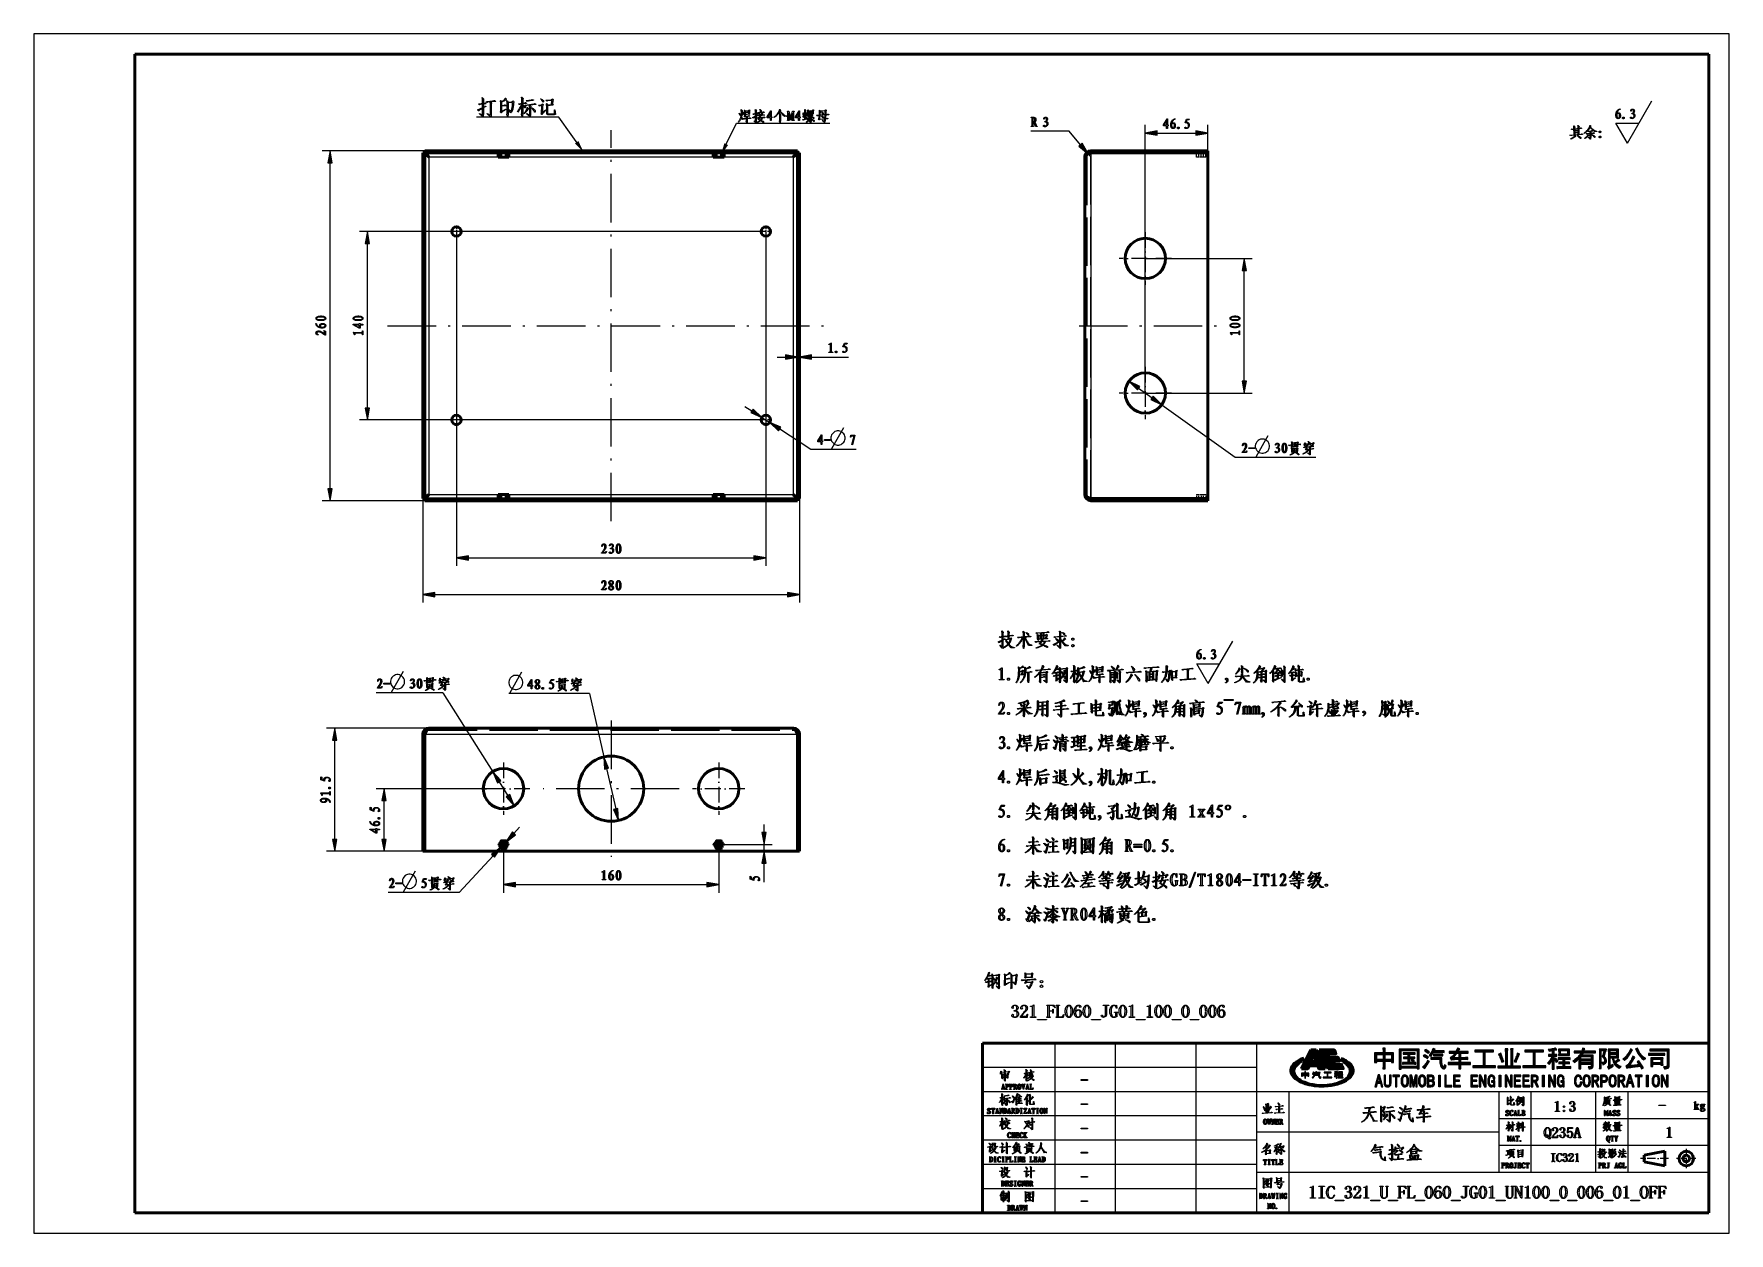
# Model space of a CAD drawing. Extents: x 0 to 420, y 0 to 297.
import ezdxf

# ---------------------------------------------------------------- set-up
doc = ezdxf.new("R2010")
doc.units = 0
doc.linetypes.add('DASHDOT', pattern=[18.5, 12, -3, 0.5, -3])
doc.linetypes.add('DASHED', pattern=[15, 12, -3])

msp = doc.modelspace()

# ---------------------------------------------------------------- linework, layer by layer
at = {"color": 7, "lineweight": 25}
for p, q in [((420, 297), (0, 297)), ((0, 297), (0, 0)), ((420, 0), (420, 297)), ((97.85, 266.56), (97.85, 182.89)), ((117.7, 266.56), (168.33, 266.56)), ((188.18, 182.89), (188.18, 266.56)), ((261.86, 267.53), (261.86, 224.72)), ((261.86, 224.72), (261.86, 181.91)), ((117.7, 182.89), (168.33, 182.89)), ((96.87, 123.56), (189.16, 123.56)), ((253, 5), (253, 47)), ((268, 5), (268, 47)), ((288, 5), (288, 47)), ((303, 5), (303, 47)), ((303, 41), (235, 41)), ((415, 35), (235, 35)), ((311, 5), (311, 35)), ((363, 15), (363, 35)), ((371, 15), (371, 35)), ((387, 15), (387, 35)), ((395, 15), (395, 35)), ((303, 29), (235, 29)), ((415, 28.33), (363, 28.33)), ((303, 23), (235, 23)), ((363, 25), (303, 25)), ((415, 21.66), (363, 21.66)), ((303, 17), (235, 17)), ((415, 15), (303, 15)), ((303, 11), (235, 11)), ((0, 0), (420, 0))]:
    msp.add_line(p, q, dxfattribs=at)
at = {"color": 7, "lineweight": 50}
for p, q in [((415, 292), (25, 292)), ((25, 292), (25, 5)), ((415, 5), (415, 292)), ((96.35, 181.91), (96.35, 267.53)), ((96.85, 181.91), (96.85, 267.53)), ((189.16, 268.06), (96.87, 268.06)), ((189.16, 267.56), (96.87, 267.56)), ((189.18, 267.53), (189.18, 181.91)), ((189.68, 267.53), (189.68, 181.91)), ((260.36, 266.56), (260.36, 182.89)), ((261.86, 268.06), (290.86, 268.06)), ((261.86, 267.56), (290.86, 267.56)), ((261.86, 267.53), (290.86, 267.53)), ((290.86, 181.91), (290.86, 267.53)), ((189.16, 181.89), (96.87, 181.89)), ((189.16, 181.39), (96.87, 181.39)), ((261.86, 181.91), (290.86, 181.91)), ((261.86, 181.89), (290.86, 181.89)), ((261.86, 181.39), (290.86, 181.39)), ((96.35, 123.56), (96.35, 94.56)), ((96.85, 123.56), (96.85, 94.56)), ((96.87, 123.56), (96.87, 94.56)), ((97.85, 125.06), (188.18, 125.06)), ((189.16, 123.56), (189.16, 94.56)), ((189.18, 123.56), (189.18, 94.56)), ((189.68, 123.56), (189.68, 94.56)), ((189.16, 94.56), (96.87, 94.56)), ((235, 5), (235, 47)), ((415, 47), (235, 47)), ((415, 5), (25, 5)), ((235, 5), (415, 5)), ((235, 5), (415, 5)), ((235, 5), (415, 5)), ((235, 5), (415, 5)), ((235, 5), (415, 5)), ((235, 5), (415, 5)), ((235, 5), (415, 5))]:
    msp.add_line(p, q, dxfattribs=at)
at = {"color": 5, "lineweight": 25, "ltscale": 0.303109}
msp.add_line((394.79, 269.96), (400.86, 280.46), dxfattribs=at)
at = {"color": 14, "linetype": 'DASHDOT', "lineweight": 25}
for p, q in [((143.02, 176.31), (143.02, 273.13)), ((87.64, 224.72), (198.39, 224.72)), ((258.96, 224.72), (293.76, 224.72)), ((143.02, 126.92), (143.02, 93.19)), ((159.88, 110.06), (126.15, 110.06))]:
    msp.add_line(p, q, dxfattribs=at)
at = {"color": 5, "lineweight": 25}
for p, q in [((275.36, 208.06), (275.36, 274.45)), ((96.87, 268.06), (71.39, 268.06)), ((73.39, 184.34), (73.39, 265.1)), ((181.35, 248.06), (80.63, 248.06)), ((104.68, 248.06), (104.68, 165.22)), ((181.35, 248.06), (181.35, 165.22)), ((82.63, 204.34), (82.63, 245.1)), ((275.36, 241.39), (301.87, 241.39)), ((299.87, 211.01), (299.87, 238.44)), ((275.36, 208.06), (301.87, 208.06)), ((279.43, 205.15), (297.62, 192.15)), ((181.35, 201.39), (80.63, 201.39)), ((297.62, 192.15), (317.62, 192.15)), ((96.87, 181.39), (71.39, 181.39)), ((96.35, 181.91), (96.35, 156.14)), ((189.68, 181.91), (189.68, 156.14)), ((107.64, 167.22), (178.39, 167.22)), ((99.3, 158.14), (186.73, 158.14)), ((101.34, 133.81), (113.68, 114.28)), ((137.69, 133.63), (117.65, 133.63)), ((97.85, 125.06), (72.53, 125.06)), ((74.53, 97.51), (74.53, 122.1)), ((116.35, 110.06), (84.76, 110.06)), ((96.87, 94.56), (72.53, 94.56)), ((119.3, 86.31), (166.73, 86.31))]:
    msp.add_line(p, q, dxfattribs=at)
at = {"color": 5, "lineweight": 25, "ltscale": 0.172984}
msp.add_line((290.86, 267.53), (290.86, 274.45), dxfattribs=at)
at = {"color": 5, "lineweight": 25, "ltscale": 0.141451}
for p, q in [((394.79, 269.96), (391.96, 274.86)), ((391.96, 274.86), (397.62, 274.86))]:
    msp.add_line(p, q, dxfattribs=at)
at = {"color": 5, "lineweight": 25, "ltscale": 0.2375}
msp.add_line((256.47, 272.9), (246.97, 272.9), dxfattribs=at)
at = {"color": 5, "lineweight": 25, "ltscale": 0.109179}
msp.add_line((259.3, 269.57), (256.47, 272.9), dxfattribs=at)
at = {"color": 5, "lineweight": 25, "ltscale": 0.239779}
for p, q in [((278.31, 272.45), (287.9, 272.45)), ((86.76, 97.51), (86.76, 107.1))]:
    msp.add_line(p, q, dxfattribs=at)
at = {"color": 7, "lineweight": 50, "ltscale": 0.0125}
for p, q in [((96.35, 267.53), (96.85, 267.53)), ((96.87, 267.56), (96.87, 268.06)), ((189.16, 267.56), (189.16, 268.06)), ((189.68, 267.53), (189.18, 267.53)), ((261.86, 267.56), (261.86, 268.06)), ((290.86, 267.56), (290.86, 268.06)), ((96.35, 181.91), (96.85, 181.91)), ((96.87, 181.39), (96.87, 181.89)), ((189.16, 181.39), (189.16, 181.89)), ((189.68, 181.91), (189.18, 181.91)), ((261.86, 181.39), (261.86, 181.89)), ((290.86, 181.39), (290.86, 181.89)), ((96.35, 123.56), (96.85, 123.56)), ((189.68, 123.56), (189.18, 123.56)), ((96.35, 94.56), (96.85, 94.56)), ((189.68, 94.56), (189.18, 94.56))]:
    msp.add_line(p, q, dxfattribs=at)
at = {"color": 7, "linetype": 'DASHED', "lineweight": 25}
for p, q in [((97.85, 266.56), (97.85, 182.89)), ((97.85, 266.56), (188.18, 266.56)), ((188.18, 182.89), (188.18, 266.56)), ((260.86, 266.56), (260.86, 182.89)), ((261.86, 267.53), (261.86, 224.72)), ((261.86, 267.53), (261.86, 224.72)), ((261.86, 224.72), (261.86, 267.53)), ((261.86, 224.72), (261.86, 181.91)), ((261.86, 181.91), (261.86, 224.72)), ((261.86, 181.91), (261.86, 224.72)), ((97.85, 182.89), (188.18, 182.89)), ((96.87, 123.56), (189.16, 123.56)), ((96.87, 123.56), (189.16, 123.56)), ((96.87, 123.56), (189.16, 123.56)), ((97.85, 124.56), (188.18, 124.56))]:
    msp.add_line(p, q, dxfattribs=at)
at = {"color": 7, "lineweight": 25, "ltscale": 0.428821}
for p, q in [((97.85, 266.56), (115, 266.56)), ((97.85, 182.89), (115, 182.89))]:
    msp.add_line(p, q, dxfattribs=at)
at = {"color": 7, "linetype": 'DASHED', "lineweight": 25, "ltscale": 0.0125}
for p, q in [((111.35, 268.06), (111.35, 267.56)), ((115.52, 267.56), (115.52, 268.06)), ((117.18, 267.56), (117.18, 268.06)), ((121.35, 268.06), (121.35, 267.56)), ((134.93, 268.06), (134.93, 267.56)), ((151.1, 268.06), (151.1, 267.56)), ((164.68, 267.56), (164.68, 268.06)), ((168.85, 267.56), (168.85, 268.06)), ((170.52, 267.56), (170.52, 268.06)), ((174.68, 267.56), (174.68, 268.06)), ((260.36, 266.56), (260.86, 266.56)), ((260.36, 266.56), (260.86, 266.56)), ((261.86, 267.56), (261.86, 268.06)), ((267.27, 267.56), (267.27, 268.06)), ((270.36, 267.56), (270.36, 268.06)), ((270.36, 267.56), (270.36, 268.06)), ((280.36, 267.56), (280.36, 268.06)), ((280.36, 267.56), (280.36, 268.06)), ((283.44, 267.56), (283.44, 268.06)), ((288.36, 267.56), (288.36, 268.06)), ((288.36, 267.56), (288.36, 268.06)), ((290.02, 267.56), (290.02, 268.06)), ((290.02, 267.56), (290.02, 268.06)), ((260.86, 249.22), (260.36, 249.22)), ((260.86, 249.22), (260.36, 249.22)), ((96.35, 246.39), (96.85, 246.39)), ((189.18, 246.39), (189.68, 246.39)), ((260.86, 246.89), (260.36, 246.89)), ((260.86, 246.89), (260.36, 246.89)), ((96.35, 236.39), (96.85, 236.39)), ((189.18, 236.39), (189.68, 236.39)), ((96.35, 213.06), (96.85, 213.06)), ((189.18, 213.06), (189.68, 213.06)), ((96.35, 203.06), (96.85, 203.06)), ((189.18, 203.06), (189.68, 203.06)), ((260.86, 202.56), (260.36, 202.56)), ((260.86, 202.56), (260.36, 202.56)), ((260.86, 200.22), (260.36, 200.22)), ((260.86, 200.22), (260.36, 200.22)), ((111.35, 181.89), (111.35, 181.39)), ((115.52, 181.39), (115.52, 181.89)), ((117.18, 181.39), (117.18, 181.89)), ((121.35, 181.89), (121.35, 181.39)), ((134.93, 181.89), (134.93, 181.39)), ((151.1, 181.89), (151.1, 181.39)), ((164.68, 181.39), (164.68, 181.89)), ((168.85, 181.39), (168.85, 181.89)), ((170.52, 181.39), (170.52, 181.89)), ((174.68, 181.39), (174.68, 181.89)), ((260.36, 182.89), (260.86, 182.89)), ((260.36, 182.89), (260.86, 182.89)), ((261.86, 181.39), (261.86, 181.89)), ((267.27, 181.39), (267.27, 181.89)), ((270.36, 181.39), (270.36, 181.89)), ((270.36, 181.39), (270.36, 181.89)), ((280.36, 181.39), (280.36, 181.89)), ((280.36, 181.39), (280.36, 181.89)), ((283.44, 181.39), (283.44, 181.89)), ((288.36, 181.39), (288.36, 181.89)), ((288.36, 181.39), (288.36, 181.89)), ((290.02, 181.39), (290.02, 181.89)), ((290.02, 181.39), (290.02, 181.89)), ((96.35, 123.56), (96.85, 123.56)), ((97.85, 125.06), (97.85, 124.56)), ((97.85, 125.06), (97.85, 124.56)), ((103.52, 124.56), (103.52, 125.06)), ((103.52, 124.56), (103.52, 125.06)), ((105.85, 124.56), (105.85, 125.06)), ((105.85, 124.56), (105.85, 125.06)), ((180.18, 124.56), (180.18, 125.06)), ((180.18, 124.56), (180.18, 125.06)), ((182.52, 124.56), (182.52, 125.06)), ((182.52, 124.56), (182.52, 125.06)), ((188.18, 125.06), (188.18, 124.56)), ((188.18, 125.06), (188.18, 124.56)), ((189.68, 123.56), (189.18, 123.56)), ((96.85, 115.06), (96.35, 115.06)), ((96.35, 115.06), (96.85, 115.06)), ((189.18, 115.06), (189.68, 115.06)), ((189.68, 115.06), (189.18, 115.06)), ((96.85, 105.06), (96.35, 105.06)), ((96.35, 105.06), (96.85, 105.06)), ((189.18, 105.06), (189.68, 105.06)), ((189.68, 105.06), (189.18, 105.06))]:
    msp.add_line(p, q, dxfattribs=at)
at = {"color": 7, "lineweight": 50, "ltscale": 0.016839}
for p, q in [((115.68, 267.56), (115, 267.56)), ((115.68, 266.49), (115, 266.49)), ((117.7, 267.56), (117.02, 267.56)), ((117.7, 266.49), (117.02, 266.49)), ((169.01, 267.56), (168.33, 267.56)), ((169.01, 266.49), (168.33, 266.49)), ((115, 182.96), (115.68, 182.96)), ((117.02, 182.96), (117.7, 182.96)), ((168.33, 182.96), (169.01, 182.96))]:
    msp.add_line(p, q, dxfattribs=at)
at = {"color": 7, "lineweight": 50, "ltscale": 0.026667}
for p, q in [((115, 266.49), (115, 267.56)), ((115.68, 266.49), (115.68, 267.56)), ((117.02, 266.49), (117.02, 267.56)), ((117.7, 266.49), (117.7, 267.56)), ((168.33, 266.49), (168.33, 267.56)), ((169.01, 266.49), (169.01, 267.56)), ((170.36, 266.49), (170.36, 267.56)), ((171.03, 266.49), (171.03, 267.56)), ((115, 182.96), (115, 181.89)), ((115.68, 182.96), (115.68, 181.89)), ((117.02, 182.96), (117.02, 181.89)), ((117.7, 182.96), (117.7, 181.89)), ((168.33, 182.96), (168.33, 181.89)), ((169.01, 182.96), (169.01, 181.89)), ((170.36, 182.96), (170.36, 181.89)), ((171.03, 182.96), (171.03, 181.89))]:
    msp.add_line(p, q, dxfattribs=at)
at = {"color": 7, "linetype": 'DASHED', "lineweight": 25, "ltscale": 0.067358}
for p, q in [((115, 266.56), (117.7, 266.56)), ((168.33, 266.56), (171.03, 266.56)), ((115, 182.89), (117.7, 182.89)), ((168.33, 182.89), (171.03, 182.89))]:
    msp.add_line(p, q, dxfattribs=at)
at = {"color": 7, "lineweight": 50, "ltscale": 0.033679}
for p, q in [((117.02, 267.56), (115.68, 267.56)), ((117.02, 266.49), (115.68, 266.49)), ((170.36, 267.56), (169.01, 267.56)), ((170.36, 266.49), (169.01, 266.49)), ((115.68, 182.96), (117.02, 182.96)), ((169.01, 182.96), (170.36, 182.96))]:
    msp.add_line(p, q, dxfattribs=at)
at = {"color": 7, "linetype": 'DASHED', "lineweight": 25, "ltscale": 0.026667}
for p, q in [((115.68, 266.49), (115.68, 267.56)), ((115.8, 266.49), (115.8, 267.56)), ((116.9, 266.49), (116.9, 267.56)), ((117.02, 266.49), (117.02, 267.56)), ((169.01, 266.49), (169.01, 267.56)), ((169.13, 266.49), (169.13, 267.56)), ((170.23, 266.49), (170.23, 267.56)), ((170.36, 266.49), (170.36, 267.56)), ((288.64, 266.49), (288.64, 267.56)), ((288.64, 266.49), (288.64, 267.56)), ((289.19, 266.49), (289.19, 267.56)), ((289.19, 266.49), (289.19, 267.56)), ((289.19, 266.49), (289.19, 267.56)), ((289.74, 266.49), (289.74, 267.56)), ((289.74, 266.49), (289.74, 267.56)), ((115.68, 182.96), (115.68, 181.89)), ((115.8, 181.89), (115.8, 182.96)), ((116.9, 181.89), (116.9, 182.96)), ((117.02, 182.96), (117.02, 181.89)), ((169.01, 182.96), (169.01, 181.89)), ((169.13, 181.89), (169.13, 182.96)), ((170.23, 181.89), (170.23, 182.96)), ((170.36, 182.96), (170.36, 181.89)), ((288.64, 181.89), (288.64, 182.96)), ((288.64, 181.89), (288.64, 182.96)), ((289.19, 182.96), (289.19, 181.89)), ((289.19, 182.96), (289.19, 181.89)), ((289.19, 182.96), (289.19, 181.89)), ((289.74, 181.89), (289.74, 182.96)), ((289.74, 181.89), (289.74, 182.96))]:
    msp.add_line(p, q, dxfattribs=at)
at = {"color": 7, "lineweight": 50, "ltscale": 0.01684}
for p, q in [((171.03, 267.56), (170.36, 267.56)), ((171.03, 266.49), (170.36, 266.49)), ((170.36, 182.96), (171.03, 182.96))]:
    msp.add_line(p, q, dxfattribs=at)
at = {"color": 7, "lineweight": 25, "ltscale": 0.428822}
for p, q in [((171.03, 266.56), (188.18, 266.56)), ((171.03, 182.89), (188.18, 182.89))]:
    msp.add_line(p, q, dxfattribs=at)
at = {"color": 5, "lineweight": 25, "ltscale": 0.025004}
msp.add_line((261.86, 266.56), (261.21, 267.32), dxfattribs=at)
at = {"color": 7, "linetype": 'DASHED', "lineweight": 25, "ltscale": 0.029167}
for p, q in [((289.19, 267.56), (288.02, 267.56)), ((289.19, 266.49), (288.02, 266.49)), ((288.02, 182.96), (289.19, 182.96))]:
    msp.add_line(p, q, dxfattribs=at)
at = {"color": 7, "lineweight": 50, "ltscale": 0.000589752}
for p, q in [((288.02, 267.53), (288.02, 267.56)), ((289.19, 267.53), (289.19, 267.56)), ((290.36, 267.53), (290.36, 267.56))]:
    msp.add_line(p, q, dxfattribs=at)
at = {"color": 7, "linetype": 'DASHED', "lineweight": 25, "ltscale": 0.026077}
for p, q in [((288.02, 266.49), (288.02, 267.53)), ((289.19, 266.49), (289.19, 267.53)), ((290.36, 266.49), (290.36, 267.53))]:
    msp.add_line(p, q, dxfattribs=at)
at = {"color": 7, "linetype": 'DASHED', "lineweight": 25, "ltscale": 0.029166}
for p, q in [((290.36, 267.56), (289.19, 267.56)), ((290.36, 266.49), (289.19, 266.49)), ((289.19, 182.96), (290.36, 182.96))]:
    msp.add_line(p, q, dxfattribs=at)
at = {"color": 14, "linetype": 'DASHDOT', "lineweight": 25, "ltscale": 0.075834}
for p, q in [((106.2, 248.06), (103.17, 248.06)), ((104.68, 249.57), (104.68, 246.54)), ((182.87, 248.06), (179.83, 248.06)), ((181.35, 249.57), (181.35, 246.54)), ((104.68, 202.91), (104.68, 199.87)), ((181.35, 202.91), (181.35, 199.87)), ((106.2, 201.39), (103.17, 201.39)), ((182.87, 201.39), (179.83, 201.39))]:
    msp.add_line(p, q, dxfattribs=at)
at = {"color": 14, "linetype": 'DASHDOT', "lineweight": 25, "ltscale": 0.325}
for p, q in [((275.36, 247.89), (275.36, 234.89)), ((281.86, 241.39), (268.86, 241.39)), ((275.36, 214.56), (275.36, 201.56)), ((281.86, 208.06), (268.86, 208.06)), ((116.35, 116.56), (116.35, 103.56)), ((169.68, 116.56), (169.68, 103.56)), ((122.85, 110.06), (109.85, 110.06)), ((176.18, 110.06), (163.18, 110.06))]:
    msp.add_line(p, q, dxfattribs=at)
at = {"color": 5, "lineweight": 25, "ltscale": 0.051139}
for p, q in [((184.18, 216.97), (186.23, 216.97)), ((176.18, 204.75), (177.89, 203.63)), ((180.91, 99.18), (180.91, 101.22)), ((118.93, 99), (120.32, 100.5))]:
    msp.add_line(p, q, dxfattribs=at)
at = {"color": 5, "lineweight": 25, "ltscale": 0.0125}
msp.add_line((189.18, 216.97), (189.68, 216.97), dxfattribs=at)
at = {"color": 5, "lineweight": 25, "ltscale": 0.229742}
msp.add_line((192.64, 216.97), (201.83, 216.97), dxfattribs=at)
at = {"color": 5, "lineweight": 25, "ltscale": 0.102279}
for p, q in [((273.69, 209.25), (277.02, 206.87)), ((115.26, 111.78), (117.44, 108.33))]:
    msp.add_line(p, q, dxfattribs=at)
at = {"color": 5, "lineweight": 25, "ltscale": 0.058333}
msp.add_line((180.37, 202.02), (182.33, 200.75), dxfattribs=at)
at = {"color": 5, "lineweight": 25, "ltscale": 0.228602}
msp.add_line((184.81, 199.15), (192.48, 194.17), dxfattribs=at)
at = {"color": 5, "lineweight": 25, "ltscale": 0.28125}
msp.add_line((192.48, 194.17), (203.73, 194.17), dxfattribs=at)
at = {"color": 7, "linetype": 'DASHED', "lineweight": 25, "ltscale": 0.016839}
for p, q in [((115, 181.89), (115.68, 181.89)), ((117.02, 181.89), (117.7, 181.89)), ((168.33, 181.89), (169.01, 181.89))]:
    msp.add_line(p, q, dxfattribs=at)
at = {"color": 7, "linetype": 'DASHED', "lineweight": 25, "ltscale": 0.033679}
for p, q in [((115.68, 181.89), (117.02, 181.89)), ((169.01, 181.89), (170.36, 181.89)), ((115, 96.22), (115.68, 97.39)), ((115.68, 97.39), (117.02, 97.39)), ((117.02, 97.39), (117.7, 96.22)), ((168.33, 96.22), (169.01, 97.39)), ((169.01, 97.39), (170.36, 97.39)), ((170.36, 97.39), (171.03, 96.22)), ((115.68, 95.06), (115, 96.22)), ((117.02, 95.06), (115.68, 95.06)), ((117.7, 96.22), (117.02, 95.06)), ((169.01, 95.06), (168.33, 96.22)), ((170.36, 95.06), (169.01, 95.06)), ((171.03, 96.22), (170.36, 95.06))]:
    msp.add_line(p, q, dxfattribs=at)
at = {"color": 7, "linetype": 'DASHED', "lineweight": 25, "ltscale": 0.01684}
msp.add_line((170.36, 181.89), (171.03, 181.89), dxfattribs=at)
at = {"color": 7, "linetype": 'DASHED', "lineweight": 25, "ltscale": 0.026078}
for p, q in [((288.02, 182.96), (288.02, 181.91)), ((289.19, 182.96), (289.19, 181.91)), ((290.36, 182.96), (290.36, 181.91))]:
    msp.add_line(p, q, dxfattribs=at)
at = {"color": 7, "lineweight": 50, "ltscale": 0.000588989}
for p, q in [((288.02, 181.91), (288.02, 181.89)), ((289.19, 181.91), (289.19, 181.89)), ((290.36, 181.91), (290.36, 181.89))]:
    msp.add_line(p, q, dxfattribs=at)
at = {"color": 7, "lineweight": 50, "ltscale": 0.029167}
msp.add_line((288.02, 181.89), (289.19, 181.89), dxfattribs=at)
at = {"color": 7, "lineweight": 50, "ltscale": 0.029166}
msp.add_line((289.19, 181.89), (290.36, 181.89), dxfattribs=at)
at = {"color": 6, "lineweight": 25, "ltscale": 0.303109}
msp.add_line((290.95, 136.11), (297.02, 146.61), dxfattribs=at)
at = {"color": 6, "lineweight": 25, "ltscale": 0.141451}
for p, q in [((290.95, 136.11), (288.12, 141.01)), ((288.12, 141.01), (293.78, 141.01))]:
    msp.add_line(p, q, dxfattribs=at)
at = {"color": 5, "lineweight": 25, "ltscale": 0.4125}
msp.add_line((101.34, 133.81), (84.84, 133.81), dxfattribs=at)
at = {"color": 5, "lineweight": 25, "ltscale": 0.402087}
msp.add_line((137.69, 133.63), (141.24, 117.94), dxfattribs=at)
at = {"color": 5, "lineweight": 25, "ltscale": 0.256445}
msp.add_line((141.89, 115.06), (144.14, 105.05), dxfattribs=at)
at = {"color": 5, "lineweight": 25, "ltscale": 0.041667}
for p, q in [((115.78, 95.61), (116.92, 96.83)), ((180.91, 94.56), (180.91, 96.22))]:
    msp.add_line(p, q, dxfattribs=at)
at = {"color": 14, "linetype": 'DASHDOT', "lineweight": 25, "ltscale": 0.054167}
for p, q in [((116.35, 97.31), (116.35, 95.14)), ((169.68, 97.31), (169.68, 95.14)), ((117.43, 96.22), (115.27, 96.22)), ((170.77, 96.22), (168.6, 96.22))]:
    msp.add_line(p, q, dxfattribs=at)
at = {"color": 5, "lineweight": 25, "ltscale": 0.302889}
msp.add_line((96.87, 94.56), (84.76, 94.56), dxfattribs=at)
at = {"color": 5, "lineweight": 25, "ltscale": 0.309344}
msp.add_line((105.35, 84.38), (113.77, 93.45), dxfattribs=at)
at = {"color": 5, "lineweight": 25, "ltscale": 0.297689}
for p, q in [((116.35, 96.22), (116.35, 84.31)), ((169.68, 96.22), (169.68, 84.31))]:
    msp.add_line(p, q, dxfattribs=at)
at = {"color": 5, "lineweight": 25, "ltscale": 0.330595}
msp.add_line((169.68, 96.22), (182.91, 96.22), dxfattribs=at)
at = {"color": 5, "lineweight": 25, "ltscale": 0.11642}
msp.add_line((180.91, 86.94), (180.91, 91.6), dxfattribs=at)
at = {"color": 5, "lineweight": 25, "ltscale": 0.43861}
msp.add_line((105.35, 84.38), (87.8, 84.38), dxfattribs=at)
at = {"color": 30, "lineweight": 50, "ltscale": 0.129842}
msp.add_line((314.1, 40.7), (316.34, 45.38), dxfattribs=at)
at = {"color": 142, "lineweight": 50, "ltscale": 0.021213}
msp.add_line((314.26, 42.57), (314.61, 43.34), dxfattribs=at)
at = {"color": 30, "lineweight": 50, "ltscale": 0.033925}
msp.add_line((317.69, 45.38), (316.34, 45.38), dxfattribs=at)
at = {"color": 30, "lineweight": 50, "ltscale": 0.130132}
msp.add_line((319.96, 40.7), (317.69, 45.38), dxfattribs=at)
at = {"color": 30, "lineweight": 50, "ltscale": 0.130018}
msp.add_line((320.65, 40.69), (318.4, 45.37), dxfattribs=at)
at = {"color": 142, "lineweight": 50, "ltscale": 0.022913}
msp.add_line((324.33, 42.43), (323.93, 43.26), dxfattribs=at)
at = {"color": 154, "lineweight": 25, "ltscale": 0.052676}
for p, q in [((334.26, 44.61), (332.16, 44.61)), ((336.88, 44.61), (334.77, 44.61))]:
    msp.add_line(p, q, dxfattribs=at)
at = {"color": 154, "lineweight": 25, "ltscale": 0.000276279}
msp.add_line((332.16, 44.61), (332.16, 44.6), dxfattribs=at)
at = {"color": 154, "lineweight": 25, "ltscale": 0.005624}
msp.add_line((332.16, 44.6), (332.17, 44.37), dxfattribs=at)
at = {"color": 154, "lineweight": 25, "ltscale": 0.005256}
msp.add_line((332.17, 42.48), (332.16, 42.27), dxfattribs=at)
at = {"color": 154, "lineweight": 25, "ltscale": 0.013353}
for p, q in [((332.16, 42.27), (332.69, 42.27)), ((382.76, 40.69), (383.3, 40.69)), ((403.11, 41.55), (403.64, 41.55))]:
    msp.add_line(p, q, dxfattribs=at)
at = {"color": 154, "lineweight": 25, "ltscale": 0.006817}
for p, q in [((332.17, 44.37), (332.17, 44.1)), ((332.17, 42.76), (332.17, 42.48)), ((343.21, 45.31), (343.22, 45.58)), ((351.13, 44.99), (350.85, 45)), ((353.55, 40.85), (353.55, 41.12))]:
    msp.add_line(p, q, dxfattribs=at)
at = {"color": 154, "lineweight": 25, "ltscale": 0.008196}
for p, q in [((332.17, 44.1), (332.18, 43.77)), ((392.57, 44.71), (392.58, 45.04)), ((338.72, 40.62), (338.72, 40.95))]:
    msp.add_line(p, q, dxfattribs=at)
at = {"color": 154, "lineweight": 25, "ltscale": 0.008473}
for p, q in [((332.18, 43.1), (332.17, 42.76)), ((339.76, 43.22), (340.1, 43.22)), ((341.89, 42.23), (341.55, 42.23)), ((351.05, 41.79), (351.38, 41.79))]:
    msp.add_line(p, q, dxfattribs=at)
at = {"color": 154, "lineweight": 25, "ltscale": 0.009394}
for p, q in [((332.18, 43.77), (332.18, 43.4)), ((351.83, 44.99), (351.45, 44.99))]:
    msp.add_line(p, q, dxfattribs=at)
at = {"color": 154, "lineweight": 25, "ltscale": 0.007552}
for p, q in [((332.18, 43.4), (332.18, 43.1)), ((338.25, 44.96), (338.26, 44.66)), ((338.26, 41.81), (338.26, 41.51))]:
    msp.add_line(p, q, dxfattribs=at)
at = {"color": 154, "lineweight": 25, "ltscale": 0.032508}
for p, q in [((332.69, 42.96), (332.69, 44.26)), ((334.26, 44.26), (334.26, 42.96)), ((334.77, 42.96), (334.77, 44.26)), ((336.34, 44.26), (336.34, 42.96))]:
    msp.add_line(p, q, dxfattribs=at)
at = {"color": 154, "lineweight": 25, "ltscale": 0.039323}
for p, q in [((332.69, 44.26), (334.26, 44.26)), ((334.26, 42.96), (332.69, 42.96)), ((332.69, 42.61), (334.26, 42.61))]:
    msp.add_line(p, q, dxfattribs=at)
at = {"color": 154, "lineweight": 25, "ltscale": 0.008288}
for p, q in [((332.69, 42.27), (332.69, 42.61)), ((336.34, 42.61), (336.34, 42.27))]:
    msp.add_line(p, q, dxfattribs=at)
at = {"color": 154, "lineweight": 25, "ltscale": 0.013998}
msp.add_line((334.8, 45.78), (334.24, 45.78), dxfattribs=at)
at = {"color": 154, "lineweight": 25, "ltscale": 0.006728}
for p, q in [((334.24, 45.78), (334.25, 45.51)), ((398.18, 40.92), (398.31, 40.69))]:
    msp.add_line(p, q, dxfattribs=at)
at = {"color": 154, "lineweight": 25, "ltscale": 0.00737}
for p, q in [((334.25, 45.51), (334.26, 45.21)), ((338.24, 45.26), (338.25, 44.96)), ((405.17, 44.89), (405.18, 45.19)), ((343.22, 40.79), (343.21, 41.09))]:
    msp.add_line(p, q, dxfattribs=at)
at = {"color": 154, "lineweight": 25, "ltscale": 0.007554}
for p, q in [((334.26, 45.21), (334.26, 44.91)), ((348.81, 42.8), (348.82, 43.1)), ((377.77, 45.32), (377.77, 45.02)), ((386.3, 43.46), (386.31, 43.76))]:
    msp.add_line(p, q, dxfattribs=at)
at = {"color": 154, "lineweight": 25, "ltscale": 0.007551}
for p, q in [((334.26, 44.91), (334.26, 44.61)), ((343.2, 41.68), (343.2, 41.99))]:
    msp.add_line(p, q, dxfattribs=at)
at = {"color": 154, "lineweight": 25, "ltscale": 0.025325}
msp.add_line((334.26, 42.61), (334.26, 41.59), dxfattribs=at)
at = {"color": 154, "lineweight": 25, "ltscale": 0.007277}
for p, q in [((334.77, 44.87), (334.78, 45.16)), ((387.87, 45.09), (387.87, 44.8))]:
    msp.add_line(p, q, dxfattribs=at)
at = {"color": 154, "lineweight": 25, "ltscale": 0.006538}
msp.add_line((334.77, 44.61), (334.77, 44.87), dxfattribs=at)
at = {"color": 154, "lineweight": 25, "ltscale": 0.039322}
for p, q in [((334.77, 44.26), (336.34, 44.26)), ((336.34, 42.96), (334.77, 42.96)), ((334.77, 42.61), (336.34, 42.61)), ((361.14, 41.44), (359.57, 41.44))]:
    msp.add_line(p, q, dxfattribs=at)
at = {"color": 154, "lineweight": 25, "ltscale": 0.023667}
msp.add_line((334.77, 41.66), (334.77, 42.61), dxfattribs=at)
at = {"color": 154, "lineweight": 25, "ltscale": 0.007646}
for p, q in [((334.78, 45.16), (334.79, 45.47)), ((379.74, 41.96), (380.04, 41.96))]:
    msp.add_line(p, q, dxfattribs=at)
at = {"color": 154, "lineweight": 25, "ltscale": 0.00774}
for p, q in [((334.79, 45.47), (334.8, 45.78)), ((362.13, 41.46), (361.82, 41.45)), ((374.53, 41.46), (374.22, 41.45))]:
    msp.add_line(p, q, dxfattribs=at)
at = {"color": 154, "lineweight": 25, "ltscale": 0.013354}
msp.add_line((336.34, 42.27), (336.88, 42.27), dxfattribs=at)
at = {"color": 154, "lineweight": 25, "ltscale": 0.008933}
for p, q in [((336.85, 43.42), (336.86, 43.78)), ((353.54, 41.43), (353.54, 41.79))]:
    msp.add_line(p, q, dxfattribs=at)
at = {"color": 154, "lineweight": 25, "ltscale": 0.000552559}
msp.add_line((336.85, 43.4), (336.85, 43.42), dxfattribs=at)
at = {"color": 154, "lineweight": 25, "ltscale": 0.009301}
msp.add_line((336.86, 43.03), (336.85, 43.4), dxfattribs=at)
at = {"color": 154, "lineweight": 25, "ltscale": 0.007001}
for p, q in [((336.86, 44.09), (336.87, 44.37)), ((366.97, 42.98), (366.84, 42.73))]:
    msp.add_line(p, q, dxfattribs=at)
at = {"color": 154, "lineweight": 25, "ltscale": 0.00792}
for p, q in [((336.86, 43.78), (336.86, 44.09)), ((336.86, 42.71), (336.86, 43.03)), ((338.26, 44.66), (338.26, 44.34)), ((341.8, 44.66), (341.48, 44.65)), ((376.05, 43.61), (375.92, 43.32)), ((380.2, 41.2), (379.88, 41.19))]:
    msp.add_line(p, q, dxfattribs=at)
at = {"color": 154, "lineweight": 25, "ltscale": 0.006636}
for p, q in [((336.87, 42.44), (336.86, 42.71)), ((353.03, 44.3), (353.04, 44.03))]:
    msp.add_line(p, q, dxfattribs=at)
at = {"color": 154, "lineweight": 25, "ltscale": 0.0059}
for p, q in [((336.87, 44.37), (336.88, 44.61)), ((392.59, 45.32), (392.6, 45.56))]:
    msp.add_line(p, q, dxfattribs=at)
at = {"color": 154, "lineweight": 25, "ltscale": 0.00424}
msp.add_line((336.88, 42.27), (336.87, 42.44), dxfattribs=at)
at = {"color": 154, "lineweight": 25, "ltscale": 0.124689}
msp.add_line((343.22, 45.58), (338.23, 45.58), dxfattribs=at)
at = {"color": 154, "lineweight": 25, "ltscale": 0.000925408}
msp.add_line((338.23, 45.58), (338.24, 45.54), dxfattribs=at)
at = {"color": 154, "lineweight": 25, "ltscale": 0.007093}
for p, q in [((338.24, 45.54), (338.24, 45.26)), ((350.74, 44.57), (351.03, 44.58)), ((392.58, 45.04), (392.59, 45.32)), ((353.05, 41.2), (353.04, 40.92)), ((376.18, 41.57), (376.17, 41.29))]:
    msp.add_line(p, q, dxfattribs=at)
at = {"color": 154, "lineweight": 25, "ltscale": 0.057832}
msp.add_line((338.26, 44.34), (338.26, 42.03), dxfattribs=at)
at = {"color": 154, "lineweight": 25, "ltscale": 0.005525}
msp.add_line((338.26, 42.03), (338.26, 41.81), dxfattribs=at)
at = {"color": 154, "lineweight": 25, "ltscale": 0.099089}
for p, q in [((338.72, 41.28), (338.72, 45.25)), ((342.74, 45.25), (342.74, 41.28))]:
    msp.add_line(p, q, dxfattribs=at)
at = {"color": 154, "lineweight": 25, "ltscale": 0.10047}
for p, q in [((338.72, 45.25), (342.74, 45.25)), ((342.74, 41.28), (338.72, 41.28)), ((338.72, 40.95), (342.74, 40.95))]:
    msp.add_line(p, q, dxfattribs=at)
at = {"color": 154, "lineweight": 25, "ltscale": 0.009946}
for p, q in [((339.08, 42.25), (339.08, 41.85)), ((339.23, 44.68), (339.23, 44.28)), ((339.32, 43.6), (339.32, 43.2)), ((342.13, 43.2), (342.13, 43.6)), ((342.25, 44.28), (342.25, 44.68)), ((342.37, 41.85), (342.37, 42.25)), ((346.11, 43.46), (346.11, 43.07)), ((349.4, 44.76), (349.4, 45.16)), ((377.63, 43.42), (377.63, 43.02)), ((380.59, 43.02), (380.59, 43.42))]:
    msp.add_line(p, q, dxfattribs=at)
at = {"color": 154, "lineweight": 25, "ltscale": 0.008204}
for p, q in [((339.41, 42.24), (339.08, 42.25)), ((363.12, 40.91), (363.44, 40.93))]:
    msp.add_line(p, q, dxfattribs=at)
at = {"color": 154, "lineweight": 25, "ltscale": 0.00802}
for p, q in [((339.55, 44.66), (339.23, 44.68)), ((386.31, 43.76), (386.33, 44.08))]:
    msp.add_line(p, q, dxfattribs=at)
at = {"color": 154, "lineweight": 25, "ltscale": 0.004613}
for p, q in [((339.23, 44.28), (339.41, 44.29)), ((345.31, 42.78), (345.23, 42.62))]:
    msp.add_line(p, q, dxfattribs=at)
at = {"color": 154, "lineweight": 25, "ltscale": 0.007929}
for p, q in [((339.64, 43.58), (339.32, 43.6)), ((377.95, 43.4), (377.63, 43.42))]:
    msp.add_line(p, q, dxfattribs=at)
at = {"color": 154, "lineweight": 25, "ltscale": 0.002769}
msp.add_line((339.32, 43.2), (339.43, 43.21), dxfattribs=at)
at = {"color": 154, "lineweight": 25, "ltscale": 0.008198}
for p, q in [((339.41, 44.29), (339.74, 44.3)), ((339.74, 42.23), (339.41, 42.24)), ((348.78, 44.78), (349.11, 44.78)), ((351.01, 42.21), (350.68, 42.22)), ((354.66, 43.04), (354.98, 43.04)), ((355.02, 43.45), (354.7, 43.45)), ((354.71, 44.59), (355.03, 44.58)), ((355.53, 42.22), (355.2, 42.21)), ((373.64, 45.32), (373.31, 45.32)), ((373.39, 44.92), (373.72, 44.91)), ((386.66, 45.04), (386.33, 45.03)), ((392.29, 42.91), (392.03, 42.7)), ((400.32, 44.05), (400.65, 44.06)), ((400.69, 44.46), (400.36, 44.47)), ((401.02, 45.52), (400.7, 45.52)), ((350.72, 41.78), (351.05, 41.79)), ((355.23, 41.79), (355.56, 41.78)), ((361.82, 41.45), (361.49, 41.44)), ((361.52, 41.04), (361.85, 41.03)), ((374.22, 41.45), (373.89, 41.44)), ((373.92, 41.04), (374.24, 41.03))]:
    msp.add_line(p, q, dxfattribs=at)
at = {"color": 154, "lineweight": 25, "ltscale": 0.008109}
for p, q in [((339.43, 43.21), (339.76, 43.22)), ((341.97, 43.59), (341.65, 43.58)), ((342.22, 42.24), (341.89, 42.23)), ((368.09, 44.39), (367.78, 44.47))]:
    msp.add_line(p, q, dxfattribs=at)
at = {"color": 154, "lineweight": 25, "ltscale": 0.00829}
for p, q in [((339.88, 44.65), (339.55, 44.66)), ((339.97, 43.57), (339.64, 43.58)), ((361.24, 45.32), (360.91, 45.32)), ((378.28, 43.4), (377.95, 43.4)), ((400.65, 45.13), (400.98, 45.14)), ((357.12, 41.44), (356.79, 41.45)), ((369.52, 41.44), (369.19, 41.45)), ((380.18, 40.82), (380.51, 40.81))]:
    msp.add_line(p, q, dxfattribs=at)
at = {"color": 154, "lineweight": 25, "ltscale": 0.008381}
for p, q in [((339.74, 44.3), (340.08, 44.3)), ((351.35, 42.21), (351.01, 42.21)), ((353.02, 45.71), (352.71, 45.84)), ((354.7, 43.45), (354.36, 43.44))]:
    msp.add_line(p, q, dxfattribs=at)
at = {"color": 154, "lineweight": 25, "ltscale": 0.004236}
msp.add_line((339.91, 42.23), (339.74, 42.23), dxfattribs=at)
at = {"color": 154, "lineweight": 25, "ltscale": 0.004881}
msp.add_line((340.08, 44.65), (339.88, 44.65), dxfattribs=at)
at = {"color": 154, "lineweight": 25, "ltscale": 0.013261}
for p, q in [((340.44, 42.23), (339.91, 42.23)), ((353.56, 44.3), (353.03, 44.3)), ((353.03, 40.67), (353.56, 40.67)), ((400.59, 41.24), (401.12, 41.24))]:
    msp.add_line(p, q, dxfattribs=at)
at = {"color": 154, "lineweight": 25, "ltscale": 0.003131}
for p, q in [((340.1, 43.57), (339.97, 43.57)), ((341.48, 44.3), (341.6, 44.3))]:
    msp.add_line(p, q, dxfattribs=at)
at = {"color": 154, "lineweight": 25, "ltscale": 0.035086}
msp.add_line((341.48, 44.65), (340.08, 44.65), dxfattribs=at)
at = {"color": 154, "lineweight": 25, "ltscale": 0.009025}
for p, q in [((340.08, 44.3), (340.44, 44.3)), ((348.79, 45.14), (348.43, 45.14)), ((369.45, 41.04), (369.81, 41.04)), ((377.9, 40.82), (378.26, 40.82))]:
    msp.add_line(p, q, dxfattribs=at)
at = {"color": 154, "lineweight": 25, "ltscale": 0.008472}
for p, q in [((340.44, 43.57), (340.1, 43.57)), ((340.1, 43.22), (340.44, 43.22)), ((341.65, 43.58), (341.31, 43.57)), ((376.18, 44.21), (375.84, 44.21)), ((378.12, 43.04), (378.45, 43.04)), ((378.84, 42.34), (378.5, 42.34)), ((378.5, 41.96), (378.84, 41.96)), ((379.3, 41.96), (379.64, 41.96))]:
    msp.add_line(p, q, dxfattribs=at)
at = {"color": 154, "lineweight": 25, "ltscale": 0.018142}
for p, q in [((340.44, 44.3), (340.44, 43.57)), ((340.87, 43.57), (340.87, 44.3))]:
    msp.add_line(p, q, dxfattribs=at)
at = {"color": 154, "lineweight": 25, "ltscale": 0.024772}
for p, q in [((340.44, 43.22), (340.44, 42.23)), ((340.87, 42.23), (340.87, 43.22)), ((359.57, 44.92), (360.56, 44.92)), ((376.18, 45.2), (376.18, 44.21))]:
    msp.add_line(p, q, dxfattribs=at)
at = {"color": 154, "lineweight": 25, "ltscale": 0.015103}
msp.add_line((340.87, 44.3), (341.48, 44.3), dxfattribs=at)
at = {"color": 154, "lineweight": 25, "ltscale": 0.010867}
for p, q in [((341.31, 43.57), (340.87, 43.57)), ((340.87, 43.22), (341.31, 43.22))]:
    msp.add_line(p, q, dxfattribs=at)
at = {"color": 154, "lineweight": 25, "ltscale": 0.016945}
msp.add_line((341.55, 42.23), (340.87, 42.23), dxfattribs=at)
at = {"color": 154, "lineweight": 25, "ltscale": 0.008126}
msp.add_line((341.48, 43.01), (341.21, 42.83), dxfattribs=at)
at = {"color": 154, "lineweight": 25, "ltscale": 0.01011}
msp.add_line((341.21, 42.83), (341.48, 42.52), dxfattribs=at)
at = {"color": 154, "lineweight": 25, "ltscale": 0.00442}
msp.add_line((341.31, 43.22), (341.49, 43.22), dxfattribs=at)
at = {"color": 154, "lineweight": 25, "ltscale": 0.002248}
msp.add_line((341.55, 43.07), (341.48, 43.01), dxfattribs=at)
at = {"color": 154, "lineweight": 25, "ltscale": 0.005354}
msp.add_line((341.48, 42.52), (341.62, 42.36), dxfattribs=at)
at = {"color": 154, "lineweight": 25, "ltscale": 0.008291}
for p, q in [((341.49, 43.22), (341.82, 43.21)), ((382.3, 43.37), (382.05, 43.15)), ((377.97, 41.2), (377.64, 41.21)), ((380.53, 41.21), (380.2, 41.2))]:
    msp.add_line(p, q, dxfattribs=at)
at = {"color": 154, "lineweight": 25, "ltscale": 0.005669}
msp.add_line((341.72, 42.91), (341.55, 43.07), dxfattribs=at)
at = {"color": 154, "lineweight": 25, "ltscale": 0.008382}
for p, q in [((341.6, 44.3), (341.94, 44.29)), ((341.73, 41.88), (342.07, 41.87))]:
    msp.add_line(p, q, dxfattribs=at)
at = {"color": 154, "lineweight": 25, "ltscale": 0.003554}
msp.add_line((341.62, 42.36), (341.74, 42.44), dxfattribs=at)
at = {"color": 154, "lineweight": 25, "ltscale": 0.009444}
msp.add_line((341.99, 42.65), (341.72, 42.91), dxfattribs=at)
at = {"color": 154, "lineweight": 25, "ltscale": 0.008418}
msp.add_line((341.74, 42.44), (342.04, 42.61), dxfattribs=at)
at = {"color": 154, "lineweight": 25, "ltscale": 0.008293}
msp.add_line((342.13, 44.67), (341.8, 44.66), dxfattribs=at)
at = {"color": 154, "lineweight": 25, "ltscale": 0.007836}
for p, q in [((341.82, 43.21), (342.13, 43.2)), ((341.94, 44.29), (342.25, 44.28)), ((346.42, 43.45), (346.11, 43.46)), ((361.85, 41.03), (362.16, 41.02)), ((374.24, 41.03), (374.56, 41.02))]:
    msp.add_line(p, q, dxfattribs=at)
at = {"color": 154, "lineweight": 25, "ltscale": 0.003965}
msp.add_line((342.13, 43.6), (341.97, 43.59), dxfattribs=at)
at = {"color": 154, "lineweight": 25, "ltscale": 0.001563}
msp.add_line((342.04, 42.61), (341.99, 42.65), dxfattribs=at)
at = {"color": 154, "lineweight": 25, "ltscale": 0.003137}
msp.add_line((342.25, 44.68), (342.13, 44.67), dxfattribs=at)
at = {"color": 154, "lineweight": 25, "ltscale": 0.003964}
for p, q in [((342.37, 42.25), (342.22, 42.24)), ((352.84, 44.99), (352.92, 45.12))]:
    msp.add_line(p, q, dxfattribs=at)
at = {"color": 154, "lineweight": 25, "ltscale": 0.00728}
for p, q in [((343.2, 45.01), (343.21, 45.31)), ((338.24, 40.91), (338.23, 40.62))]:
    msp.add_line(p, q, dxfattribs=at)
at = {"color": 154, "lineweight": 25, "ltscale": 0.007644}
for p, q in [((343.2, 44.71), (343.2, 45.01)), ((346.44, 44.26), (346.6, 44.52)), ((355.2, 42.21), (354.89, 42.21)), ((376.86, 42.83), (377.01, 42.57)), ((403.62, 42.83), (403.62, 43.13))]:
    msp.add_line(p, q, dxfattribs=at)
at = {"color": 154, "lineweight": 25, "ltscale": 0.008012}
for p, q in [((343.2, 44.39), (343.2, 44.71)), ((353.05, 41.52), (353.05, 41.2))]:
    msp.add_line(p, q, dxfattribs=at)
at = {"color": 154, "lineweight": 25, "ltscale": 0.001105}
for p, q in [((343.2, 44.34), (343.2, 44.39)), ((382.79, 41.64), (382.79, 41.59))]:
    msp.add_line(p, q, dxfattribs=at)
at = {"color": 154, "lineweight": 25, "ltscale": 0.058938}
msp.add_line((343.2, 41.99), (343.2, 44.34), dxfattribs=at)
at = {"color": 154, "lineweight": 25, "ltscale": 0.007387}
msp.add_line((344.39, 44.03), (344.22, 43.8), dxfattribs=at)
at = {"color": 154, "lineweight": 25, "ltscale": 0.005099}
msp.add_line((344.22, 43.8), (344.41, 43.73), dxfattribs=at)
at = {"color": 154, "lineweight": 25, "ltscale": 0.003749}
msp.add_line((344.46, 44.17), (344.39, 44.03), dxfattribs=at)
at = {"color": 154, "lineweight": 25, "ltscale": 0.007873}
msp.add_line((344.41, 43.73), (344.69, 43.6), dxfattribs=at)
at = {"color": 154, "lineweight": 25, "ltscale": 0.007969}
for p, q in [((344.75, 44.05), (344.46, 44.17)), ((397.48, 44.41), (397.66, 44.15)), ((344.86, 41.15), (345.03, 41.42))]:
    msp.add_line(p, q, dxfattribs=at)
at = {"color": 154, "lineweight": 25, "ltscale": 0.007782}
msp.add_line((344.75, 45.38), (344.51, 45.18), dxfattribs=at)
at = {"color": 154, "lineweight": 25, "ltscale": 0.005291}
msp.add_line((344.51, 45.18), (344.69, 45.07), dxfattribs=at)
at = {"color": 154, "lineweight": 25, "ltscale": 0.008097}
msp.add_line((344.69, 45.07), (344.96, 44.89), dxfattribs=at)
at = {"color": 154, "lineweight": 25, "ltscale": 0.008033}
msp.add_line((344.69, 43.6), (344.98, 43.45), dxfattribs=at)
at = {"color": 154, "lineweight": 25, "ltscale": 0.008125}
msp.add_line((344.91, 42.1), (344.72, 41.83), dxfattribs=at)
at = {"color": 154, "lineweight": 25, "ltscale": 0.003649}
msp.add_line((344.85, 45.49), (344.75, 45.38), dxfattribs=at)
at = {"color": 154, "lineweight": 25, "ltscale": 0.008079}
for p, q in [((345.05, 43.91), (344.75, 44.05)), ((366.93, 42.43), (367.22, 42.3))]:
    msp.add_line(p, q, dxfattribs=at)
at = {"color": 154, "lineweight": 25, "ltscale": 0.007487}
for p, q in [((345.1, 45.33), (344.85, 45.49)), ((395.43, 44.31), (395.59, 44.57))]:
    msp.add_line(p, q, dxfattribs=at)
at = {"color": 154, "lineweight": 25, "ltscale": 0.007741}
for p, q in [((345.08, 42.36), (344.91, 42.1)), ((381.8, 42.96), (381.55, 42.78))]:
    msp.add_line(p, q, dxfattribs=at)
at = {"color": 154, "lineweight": 25, "ltscale": 0.00781}
msp.add_line((344.96, 44.89), (345.2, 44.7), dxfattribs=at)
at = {"color": 154, "lineweight": 25, "ltscale": 0.008327}
for p, q in [((344.98, 43.45), (345.26, 43.26)), ((351.2, 42.93), (351.53, 42.99))]:
    msp.add_line(p, q, dxfattribs=at)
at = {"color": 154, "lineweight": 25, "ltscale": 0.00799}
msp.add_line((345.34, 43.77), (345.05, 43.91), dxfattribs=at)
at = {"color": 154, "lineweight": 25, "ltscale": 0.007424}
msp.add_line((345.23, 42.62), (345.08, 42.36), dxfattribs=at)
at = {"color": 154, "lineweight": 25, "ltscale": 0.007816}
msp.add_line((345.36, 45.15), (345.1, 45.33), dxfattribs=at)
at = {"color": 154, "lineweight": 25, "ltscale": 0.007564}
msp.add_line((345.2, 44.7), (345.43, 44.5), dxfattribs=at)
at = {"color": 154, "lineweight": 25, "ltscale": 0.010015}
msp.add_line((345.25, 41.75), (345.46, 42.09), dxfattribs=at)
at = {"color": 154, "lineweight": 25, "ltscale": 0.004402}
msp.add_line((345.26, 43.26), (345.37, 43.4), dxfattribs=at)
at = {"color": 154, "lineweight": 25, "ltscale": 0.007997}
for p, q in [((345.57, 42.6), (345.31, 42.78)), ((351.39, 43.74), (351.14, 43.54))]:
    msp.add_line(p, q, dxfattribs=at)
at = {"color": 154, "lineweight": 25, "ltscale": 0.005932}
msp.add_line((345.55, 43.66), (345.34, 43.77), dxfattribs=at)
at = {"color": 154, "lineweight": 25, "ltscale": 0.008142}
msp.add_line((345.62, 44.96), (345.36, 45.15), dxfattribs=at)
at = {"color": 154, "lineweight": 25, "ltscale": 0.007868}
msp.add_line((345.37, 43.4), (345.55, 43.66), dxfattribs=at)
at = {"color": 154, "lineweight": 25, "ltscale": 0.003915}
msp.add_line((345.43, 44.5), (345.53, 44.62), dxfattribs=at)
at = {"color": 154, "lineweight": 25, "ltscale": 0.007537}
for p, q in [((345.46, 42.09), (345.63, 42.33)), ((398.15, 41.89), (397.98, 42.14))]:
    msp.add_line(p, q, dxfattribs=at)
at = {"color": 154, "lineweight": 25, "ltscale": 0.007954}
msp.add_line((345.53, 44.62), (345.77, 44.83), dxfattribs=at)
at = {"color": 154, "lineweight": 25, "ltscale": 0.005602}
msp.add_line((345.77, 42.49), (345.57, 42.6), dxfattribs=at)
at = {"color": 154, "lineweight": 25, "ltscale": 0.004904}
for p, q in [((345.77, 44.83), (345.62, 44.96)), ((346.46, 37.49), (346.58, 37.34))]:
    msp.add_line(p, q, dxfattribs=at)
at = {"color": 154, "lineweight": 25, "ltscale": 0.005235}
msp.add_line((345.63, 42.33), (345.77, 42.49), dxfattribs=at)
at = {"color": 154, "lineweight": 25, "ltscale": 0.007771}
for p, q in [((345.85, 44.21), (345.65, 43.97)), ((375.87, 42.36), (376.03, 42.62)), ((400.6, 43.35), (400.63, 43.04))]:
    msp.add_line(p, q, dxfattribs=at)
at = {"color": 154, "lineweight": 25, "ltscale": 0.00539}
msp.add_line((345.65, 43.97), (345.85, 43.91), dxfattribs=at)
at = {"color": 154, "lineweight": 25, "ltscale": 0.007699}
for p, q in [((346.03, 44.45), (345.85, 44.21)), ((353.09, 45.38), (353.27, 45.62)), ((392.79, 40.8), (392.98, 41.05))]:
    msp.add_line(p, q, dxfattribs=at)
at = {"color": 154, "lineweight": 25, "ltscale": 0.008072}
for p, q in [((345.85, 43.91), (346.15, 43.8)), ((395.85, 43.15), (395.7, 42.86))]:
    msp.add_line(p, q, dxfattribs=at)
at = {"color": 154, "lineweight": 25, "ltscale": 0.007518}
for p, q in [((346.19, 44.71), (346.03, 44.45)), ((383.75, 44.4), (383.9, 44.65))]:
    msp.add_line(p, q, dxfattribs=at)
at = {"color": 154, "lineweight": 25, "ltscale": 0.000469915}
msp.add_line((346.11, 43.07), (346.12, 43.07), dxfattribs=at)
at = {"color": 154, "lineweight": 25, "ltscale": 0.007928}
for p, q in [((346.12, 43.07), (346.44, 43.08)), ((378.09, 42.35), (377.78, 42.36)), ((380.45, 45.26), (380.47, 45.58))]:
    msp.add_line(p, q, dxfattribs=at)
at = {"color": 154, "lineweight": 25, "ltscale": 0.006004}
for p, q in [((346.15, 43.8), (346.28, 44)), ((389.92, 38.28), (389.89, 38.52))]:
    msp.add_line(p, q, dxfattribs=at)
at = {"color": 154, "lineweight": 25, "ltscale": 0.007495}
for p, q in [((346.32, 44.98), (346.19, 44.71)), ((382.79, 43.87), (382.58, 43.64)), ((339.13, 37.76), (339.15, 38.06)), ((384.17, 37.76), (384.19, 38.06)), ((401.33, 37.76), (401.35, 38.06))]:
    msp.add_line(p, q, dxfattribs=at)
at = {"color": 154, "lineweight": 25, "ltscale": 0.007692}
for p, q in [((346.28, 44), (346.44, 44.26)), ((397.32, 44.67), (397.48, 44.41))]:
    msp.add_line(p, q, dxfattribs=at)
at = {"color": 154, "lineweight": 25, "ltscale": 0.009613}
msp.add_line((346.47, 45.34), (346.32, 44.99), dxfattribs=at)
at = {"color": 154, "lineweight": 25, "ltscale": 0.000130419}
msp.add_line((346.32, 44.99), (346.32, 44.98), dxfattribs=at)
at = {"color": 154, "lineweight": 25, "ltscale": 0.008474}
for p, q in [((346.76, 43.44), (346.42, 43.45)), ((378.16, 41.96), (378.5, 41.96))]:
    msp.add_line(p, q, dxfattribs=at)
at = {"color": 154, "lineweight": 25, "ltscale": 0.008565}
msp.add_line((346.44, 43.08), (346.78, 43.09), dxfattribs=at)
at = {"color": 154, "lineweight": 25, "ltscale": 0.007268}
msp.add_line((346.58, 45.61), (346.47, 45.34), dxfattribs=at)
at = {"color": 154, "lineweight": 25, "ltscale": 0.003903}
msp.add_line((346.64, 45.75), (346.58, 45.61), dxfattribs=at)
at = {"color": 154, "lineweight": 25, "ltscale": 0.007676}
for p, q in [((346.6, 44.52), (346.76, 44.79)), ((395.3, 44.99), (395.15, 44.73))]:
    msp.add_line(p, q, dxfattribs=at)
at = {"color": 154, "lineweight": 25, "ltscale": 0.008245}
msp.add_line((346.95, 45.64), (346.64, 45.75), dxfattribs=at)
at = {"color": 154, "lineweight": 25, "ltscale": 0.009854}
for p, q in [((346.74, 44.3), (346.74, 43.91)), ((349.11, 43.91), (349.11, 44.3))]:
    msp.add_line(p, q, dxfattribs=at)
at = {"color": 154, "lineweight": 25, "ltscale": 0.008296}
for p, q in [((347.07, 44.29), (346.74, 44.3)), ((382.78, 41.02), (382.76, 40.69))]:
    msp.add_line(p, q, dxfattribs=at)
at = {"color": 154, "lineweight": 25, "ltscale": 0.002396}
msp.add_line((346.74, 43.91), (346.83, 43.91), dxfattribs=at)
at = {"color": 154, "lineweight": 25, "ltscale": 0.041164}
for p, q in [((346.76, 44.79), (348.4, 44.79)), ((354.48, 44.99), (352.84, 44.99)), ((339.91, 41.88), (341.55, 41.88))]:
    msp.add_line(p, q, dxfattribs=at)
at = {"color": 154, "lineweight": 25, "ltscale": 0.000644684}
msp.add_line((346.78, 43.44), (346.76, 43.44), dxfattribs=at)
at = {"color": 154, "lineweight": 25, "ltscale": 0.051386}
msp.add_line((348.84, 43.44), (346.78, 43.44), dxfattribs=at)
at = {"color": 154, "lineweight": 25, "ltscale": 0.038678}
msp.add_line((346.78, 43.09), (348.33, 43.09), dxfattribs=at)
at = {"color": 154, "lineweight": 25, "ltscale": 0.008292}
for p, q in [((346.83, 43.91), (347.16, 43.92)), ((380.41, 43.41), (380.08, 43.4)), ((400.36, 44.47), (400.03, 44.48))]:
    msp.add_line(p, q, dxfattribs=at)
at = {"color": 154, "lineweight": 25, "ltscale": 0.006837}
msp.add_line((346.9, 45.14), (347.03, 45.38), dxfattribs=at)
at = {"color": 154, "lineweight": 25, "ltscale": 0.038126}
msp.add_line((348.43, 45.14), (346.9, 45.14), dxfattribs=at)
at = {"color": 154, "lineweight": 25, "ltscale": 0.005832}
msp.add_line((347.17, 45.58), (346.95, 45.64), dxfattribs=at)
at = {"color": 154, "lineweight": 25, "ltscale": 0.006006}
msp.add_line((347.03, 45.38), (347.17, 45.58), dxfattribs=at)
at = {"color": 154, "lineweight": 25, "ltscale": 0.008106}
for p, q in [((347.39, 44.28), (347.07, 44.29)), ((360.99, 44.92), (361.32, 44.91)), ((377.79, 43.03), (378.12, 43.04)), ((379.92, 43.04), (380.25, 43.04)), ((382.35, 45.03), (382.03, 45.04)), ((334.26, 41.56), (334.26, 41.23)), ((356.73, 41.03), (357.05, 41.04)), ((369.12, 41.03), (369.45, 41.04)), ((376.17, 41.29), (376.16, 40.96))]:
    msp.add_line(p, q, dxfattribs=at)
at = {"color": 154, "lineweight": 25, "ltscale": 0.008015}
for p, q in [((347.16, 43.92), (347.48, 43.93)), ((357.59, 45.32), (357.27, 45.32))]:
    msp.add_line(p, q, dxfattribs=at)
at = {"color": 154, "lineweight": 25, "ltscale": 0.002303}
for p, q in [((347.48, 44.28), (347.39, 44.28)), ((348.38, 43.93), (348.47, 43.93))]:
    msp.add_line(p, q, dxfattribs=at)
at = {"color": 154, "lineweight": 25, "ltscale": 0.023022}
for p, q in [((348.4, 44.28), (347.48, 44.28)), ((383.49, 45.03), (382.57, 45.03))]:
    msp.add_line(p, q, dxfattribs=at)
at = {"color": 154, "lineweight": 25, "ltscale": 0.022469}
msp.add_line((347.48, 43.93), (348.38, 43.93), dxfattribs=at)
at = {"color": 154, "lineweight": 25, "ltscale": 0.005986}
for p, q in [((348.33, 43.09), (348.33, 42.85)), ((376.62, 41.66), (376.62, 41.9))]:
    msp.add_line(p, q, dxfattribs=at)
at = {"color": 154, "lineweight": 25, "ltscale": 0.008935}
msp.add_line((348.33, 42.85), (348.34, 42.49), dxfattribs=at)
at = {"color": 154, "lineweight": 25, "ltscale": 0.008038}
msp.add_line((348.34, 42.49), (348.36, 42.17), dxfattribs=at)
at = {"color": 154, "lineweight": 25, "ltscale": 0.00715}
for p, q in [((348.36, 42.17), (348.4, 41.89)), ((396.1, 41.1), (396.39, 41.14))]:
    msp.add_line(p, q, dxfattribs=at)
at = {"color": 154, "lineweight": 25, "ltscale": 0.000276184}
msp.add_line((348.4, 44.79), (348.42, 44.79), dxfattribs=at)
at = {"color": 154, "lineweight": 25, "ltscale": 0.009579}
msp.add_line((348.79, 44.29), (348.4, 44.28), dxfattribs=at)
at = {"color": 154, "lineweight": 25, "ltscale": 0.009117}
for p, q in [((348.42, 44.79), (348.78, 44.78)), ((357.7, 44.92), (358.07, 44.92)), ((370.1, 44.92), (370.47, 44.92))]:
    msp.add_line(p, q, dxfattribs=at)
at = {"color": 154, "lineweight": 25, "ltscale": 0.009119}
for p, q in [((348.47, 43.93), (348.84, 43.92)), ((345.03, 41.42), (345.23, 41.73))]:
    msp.add_line(p, q, dxfattribs=at)
at = {"color": 154, "lineweight": 25, "ltscale": 0.008105}
for p, q in [((349.12, 45.15), (348.79, 45.14)), ((369.99, 45.32), (369.67, 45.32))]:
    msp.add_line(p, q, dxfattribs=at)
at = {"color": 154, "lineweight": 25, "ltscale": 0.007193}
msp.add_line((349.07, 44.3), (348.79, 44.29), dxfattribs=at)
at = {"color": 154, "lineweight": 25, "ltscale": 0.006631}
for p, q in [((348.81, 42.54), (348.81, 42.8)), ((380.44, 44.7), (380.44, 44.96)), ((393.92, 43.27), (393.71, 43.11)), ((363.44, 40.93), (363.71, 40.93))]:
    msp.add_line(p, q, dxfattribs=at)
at = {"color": 154, "lineweight": 25, "ltscale": 0.001017}
msp.add_line((348.82, 42.49), (348.81, 42.54), dxfattribs=at)
at = {"color": 154, "lineweight": 25, "ltscale": 0.00849}
msp.add_line((348.82, 43.1), (348.84, 43.44), dxfattribs=at)
at = {"color": 154, "lineweight": 25, "ltscale": 0.007009}
msp.add_line((348.83, 42.21), (348.82, 42.49), dxfattribs=at)
at = {"color": 154, "lineweight": 25, "ltscale": 0.007464}
for p, q in [((348.88, 41.92), (348.83, 42.21)), ((353.04, 44.03), (353.05, 43.74)), ((353.54, 43.73), (353.55, 44.03)), ((355.38, 45.01), (355.08, 45))]:
    msp.add_line(p, q, dxfattribs=at)
at = {"color": 154, "lineweight": 25, "ltscale": 0.006732}
msp.add_line((348.84, 43.92), (349.11, 43.91), dxfattribs=at)
at = {"color": 154, "lineweight": 25, "ltscale": 0.000828552}
msp.add_line((349.11, 44.3), (349.07, 44.3), dxfattribs=at)
at = {"color": 154, "lineweight": 25, "ltscale": 0.007281}
for p, q in [((349.11, 44.78), (349.4, 44.76)), ((369.67, 45.32), (369.37, 45.33)), ((400.03, 44.04), (400.32, 44.05))]:
    msp.add_line(p, q, dxfattribs=at)
at = {"color": 154, "lineweight": 25, "ltscale": 0.007101}
msp.add_line((349.4, 45.16), (349.12, 45.15), dxfattribs=at)
at = {"color": 154, "lineweight": 25, "ltscale": 0.011511}
for p, q in [((350.37, 42.23), (350.37, 41.77)), ((355.91, 41.77), (355.91, 42.23)), ((379.3, 43.04), (379.76, 43.04)), ((387.85, 40.75), (388.31, 40.75))]:
    msp.add_line(p, q, dxfattribs=at)
at = {"color": 154, "lineweight": 25, "ltscale": 0.007924}
msp.add_line((350.68, 42.22), (350.37, 42.23), dxfattribs=at)
at = {"color": 154, "lineweight": 25, "ltscale": 0.011051}
for p, q in [((350.63, 45.01), (350.63, 44.57)), ((355.31, 43.02), (355.31, 43.46)), ((355.38, 44.57), (355.38, 45.01)), ((377.78, 42.36), (377.78, 41.92)), ((356.49, 41.46), (356.49, 41.02)), ((362.16, 41.02), (362.16, 41.46)), ((368.89, 41.46), (368.89, 41.02)), ((374.56, 41.02), (374.56, 41.46)), ((377.34, 41.22), (377.34, 40.77))]:
    msp.add_line(p, q, dxfattribs=at)
at = {"color": 154, "lineweight": 25, "ltscale": 0.005528}
for p, q in [((350.85, 45), (350.63, 45.01)), ((381.63, 44.63), (381.85, 44.64))]:
    msp.add_line(p, q, dxfattribs=at)
at = {"color": 154, "lineweight": 25, "ltscale": 0.002764}
msp.add_line((350.63, 44.57), (350.74, 44.57), dxfattribs=at)
at = {"color": 154, "lineweight": 25, "ltscale": 0.006796}
msp.add_line((351.14, 43.54), (350.9, 43.42), dxfattribs=at)
at = {"color": 154, "lineweight": 25, "ltscale": 0.005564}
msp.add_line((350.9, 43.42), (350.99, 43.22), dxfattribs=at)
at = {"color": 154, "lineweight": 25, "ltscale": 0.008175}
for p, q in [((350.99, 43.22), (351.12, 42.91)), ((367.46, 44.44), (367.38, 44.13))]:
    msp.add_line(p, q, dxfattribs=at)
at = {"color": 154, "lineweight": 25, "ltscale": 0.007921}
for p, q in [((351.03, 44.58), (351.34, 44.58)), ((375.41, 43.83), (375.73, 43.84)), ((380.08, 43.4), (379.76, 43.4))]:
    msp.add_line(p, q, dxfattribs=at)
at = {"color": 154, "lineweight": 25, "ltscale": 0.002258}
msp.add_line((351.12, 42.91), (351.2, 42.93), dxfattribs=at)
at = {"color": 154, "lineweight": 25, "ltscale": 0.008104}
for p, q in [((351.45, 44.99), (351.13, 44.99)), ((377.04, 45.36), (377.36, 45.36)), ((386.33, 45.03), (386.01, 45.03)), ((400.65, 44.06), (400.98, 44.06))]:
    msp.add_line(p, q, dxfattribs=at)
at = {"color": 154, "lineweight": 25, "ltscale": 0.008841}
for p, q in [((351.34, 44.58), (351.7, 44.59)), ((357.94, 45.31), (357.59, 45.32)), ((370.34, 45.31), (369.99, 45.32)), ((392.57, 44.1), (392.57, 44.45))]:
    msp.add_line(p, q, dxfattribs=at)
at = {"color": 154, "lineweight": 25, "ltscale": 0.000920868}
for p, q in [((351.38, 42.21), (351.35, 42.21)), ((334.26, 41.59), (334.26, 41.56))]:
    msp.add_line(p, q, dxfattribs=at)
at = {"color": 154, "lineweight": 25, "ltscale": 0.041717}
for p, q in [((353.05, 42.21), (351.38, 42.21)), ((351.38, 41.79), (353.05, 41.79))]:
    msp.add_line(p, q, dxfattribs=at)
at = {"color": 154, "lineweight": 25, "ltscale": 0.005796}
msp.add_line((351.55, 43.91), (351.39, 43.74), dxfattribs=at)
at = {"color": 154, "lineweight": 25, "ltscale": 0.007862}
for p, q in [((351.53, 42.99), (351.84, 43.02)), ((364.53, 45.47), (364.56, 45.15))]:
    msp.add_line(p, q, dxfattribs=at)
at = {"color": 154, "lineweight": 25, "ltscale": 0.008101}
msp.add_line((351.76, 44.15), (351.55, 43.91), dxfattribs=at)
at = {"color": 154, "lineweight": 25, "ltscale": 0.009669}
for p, q in [((351.7, 44.59), (352.08, 44.59)), ((378.45, 43.04), (378.84, 43.04))]:
    msp.add_line(p, q, dxfattribs=at)
at = {"color": 154, "lineweight": 25, "ltscale": 0.007711}
msp.add_line((351.7, 43.44), (351.9, 43.68), dxfattribs=at)
at = {"color": 154, "lineweight": 25, "ltscale": 0.033889}
for p, q in [((353.05, 43.44), (351.7, 43.44)), ((354.89, 42.21), (353.54, 42.21)), ((353.54, 41.79), (354.89, 41.79))]:
    msp.add_line(p, q, dxfattribs=at)
at = {"color": 154, "lineweight": 25, "ltscale": 0.007681}
msp.add_line((351.95, 44.4), (351.76, 44.15), dxfattribs=at)
at = {"color": 154, "lineweight": 25, "ltscale": 0.010682}
msp.add_line((352.25, 44.99), (351.83, 44.99), dxfattribs=at)
at = {"color": 154, "lineweight": 25, "ltscale": 0.003597}
msp.add_line((351.84, 43.02), (351.99, 43.03), dxfattribs=at)
at = {"color": 154, "lineweight": 25, "ltscale": 0.009091}
for p, q in [((351.9, 43.68), (352.13, 43.96)), ((384.07, 45.71), (383.71, 45.8))]:
    msp.add_line(p, q, dxfattribs=at)
at = {"color": 154, "lineweight": 25, "ltscale": 0.005824}
for p, q in [((352.08, 44.59), (351.95, 44.4)), ((396.06, 45.4), (395.84, 45.47)), ((396.53, 43.36), (396.67, 43.55)), ((398.29, 41.7), (398.15, 41.89))]:
    msp.add_line(p, q, dxfattribs=at)
at = {"color": 154, "lineweight": 25, "ltscale": 0.006912}
for p, q in [((351.99, 43.03), (352.26, 43.04)), ((365.11, 44.71), (365.12, 44.98)), ((400.63, 43.04), (400.64, 42.76))]:
    msp.add_line(p, q, dxfattribs=at)
at = {"color": 154, "lineweight": 25, "ltscale": 0.007795}
for p, q in [((352.13, 43.96), (352.32, 44.2)), ((363.92, 42.44), (364.22, 42.52)), ((389.16, 41.9), (389.4, 42.1))]:
    msp.add_line(p, q, dxfattribs=at)
at = {"color": 154, "lineweight": 25, "ltscale": 0.001842}
for p, q in [((352.33, 44.99), (352.25, 44.99)), ((378.5, 42.34), (378.43, 42.34))]:
    msp.add_line(p, q, dxfattribs=at)
at = {"color": 154, "lineweight": 25, "ltscale": 0.008934}
msp.add_line((352.26, 43.04), (352.62, 43.04), dxfattribs=at)
at = {"color": 154, "lineweight": 25, "ltscale": 0.006687}
for p, q in [((352.32, 44.2), (352.49, 44.41)), ((391.26, 42.52), (391.36, 42.27)), ((341.68, 36.25), (341.95, 36.25))]:
    msp.add_line(p, q, dxfattribs=at)
at = {"color": 154, "lineweight": 25, "ltscale": 0.008939}
msp.add_line((352.49, 45.3), (352.33, 44.99), dxfattribs=at)
at = {"color": 154, "lineweight": 25, "ltscale": 0.007705}
msp.add_line((352.62, 45.58), (352.49, 45.3), dxfattribs=at)
at = {"color": 154, "lineweight": 25, "ltscale": 0.005471}
msp.add_line((352.49, 44.41), (352.62, 44.59), dxfattribs=at)
at = {"color": 154, "lineweight": 25, "ltscale": 0.006263}
msp.add_line((352.71, 45.82), (352.62, 45.58), dxfattribs=at)
at = {"color": 154, "lineweight": 25, "ltscale": 0.046597}
msp.add_line((352.62, 44.59), (354.48, 44.59), dxfattribs=at)
at = {"color": 154, "lineweight": 25, "ltscale": 0.010774}
msp.add_line((352.62, 43.04), (353.05, 43.04), dxfattribs=at)
at = {"color": 154, "lineweight": 25, "ltscale": 0.000670392}
msp.add_line((352.71, 45.84), (352.71, 45.82), dxfattribs=at)
at = {"color": 154, "lineweight": 25, "ltscale": 0.007637}
for p, q in [((352.92, 45.12), (353.09, 45.38)), ((377.38, 42.82), (377.21, 43.08))]:
    msp.add_line(p, q, dxfattribs=at)
at = {"color": 154, "lineweight": 25, "ltscale": 0.006585}
msp.add_line((353.27, 45.62), (353.02, 45.71), dxfattribs=at)
at = {"color": 154, "lineweight": 25, "ltscale": 0.007367}
for p, q in [((353.05, 43.74), (353.05, 43.44)), ((354.36, 43.04), (354.66, 43.04)), ((379.88, 40.82), (380.18, 40.82))]:
    msp.add_line(p, q, dxfattribs=at)
at = {"color": 154, "lineweight": 25, "ltscale": 0.020904}
for p, q in [((353.05, 43.04), (353.05, 42.21)), ((353.54, 42.21), (353.54, 43.04))]:
    msp.add_line(p, q, dxfattribs=at)
at = {"color": 154, "lineweight": 25, "ltscale": 0.007183}
msp.add_line((353.54, 43.44), (353.54, 43.73), dxfattribs=at)
at = {"color": 154, "lineweight": 25, "ltscale": 0.020536}
for p, q in [((354.36, 43.44), (353.54, 43.44)), ((353.54, 43.04), (354.36, 43.04))]:
    msp.add_line(p, q, dxfattribs=at)
at = {"color": 154, "lineweight": 25, "ltscale": 0.00682}
for p, q in [((353.55, 44.03), (353.56, 44.3)), ((380.81, 41.22), (380.53, 41.21)), ((392.6, 41.48), (392.38, 41.64))]:
    msp.add_line(p, q, dxfattribs=at)
at = {"color": 154, "lineweight": 25, "ltscale": 0.006355}
for p, q in [((354.74, 44.99), (354.48, 44.99)), ((387.87, 44.8), (387.88, 44.54))]:
    msp.add_line(p, q, dxfattribs=at)
at = {"color": 154, "lineweight": 25, "ltscale": 0.005618}
for p, q in [((354.48, 44.59), (354.71, 44.59)), ((367.39, 40.93), (367.61, 40.93))]:
    msp.add_line(p, q, dxfattribs=at)
at = {"color": 154, "lineweight": 25, "ltscale": 0.008568}
for p, q in [((355.08, 45), (354.74, 44.99)), ((397.61, 45.14), (397.46, 45.45)), ((403.82, 44.47), (403.48, 44.46)), ((348.53, 41.44), (348.67, 41.13))]:
    msp.add_line(p, q, dxfattribs=at)
at = {"color": 154, "lineweight": 25, "ltscale": 0.008112}
for p, q in [((354.98, 43.04), (355.31, 43.02)), ((405.18, 45.19), (405.19, 45.51)), ((363.46, 41.33), (363.14, 41.35)), ((367.61, 40.93), (367.94, 40.91))]:
    msp.add_line(p, q, dxfattribs=at)
at = {"color": 154, "lineweight": 25, "ltscale": 0.007096}
msp.add_line((355.31, 43.46), (355.02, 43.45), dxfattribs=at)
at = {"color": 154, "lineweight": 25, "ltscale": 0.008572}
msp.add_line((355.03, 44.58), (355.38, 44.57), dxfattribs=at)
at = {"color": 154, "lineweight": 25, "ltscale": 0.008661}
msp.add_line((355.87, 42.23), (355.53, 42.22), dxfattribs=at)
at = {"color": 154, "lineweight": 25, "ltscale": 0.000921631}
msp.add_line((355.91, 42.23), (355.87, 42.23), dxfattribs=at)
at = {"color": 154, "lineweight": 25, "ltscale": 0.010959}
for p, q in [((356.98, 45.33), (356.98, 44.9)), ((361.62, 44.9), (361.62, 45.33)), ((369.37, 45.33), (369.37, 44.9)), ((374.02, 44.9), (374.02, 45.33)), ((400.03, 44.48), (400.03, 44.04)), ((404.05, 44.04), (404.05, 44.48)), ((385.82, 41.85), (385.82, 41.42))]:
    msp.add_line(p, q, dxfattribs=at)
at = {"color": 154, "lineweight": 25, "ltscale": 0.007372}
for p, q in [((357.27, 45.32), (356.98, 45.33)), ((377.64, 41.21), (377.34, 41.22))]:
    msp.add_line(p, q, dxfattribs=at)
at = {"color": 154, "lineweight": 25, "ltscale": 0.002304}
for p, q in [((356.98, 44.9), (357.07, 44.9)), ((369.37, 44.9), (369.47, 44.9))]:
    msp.add_line(p, q, dxfattribs=at)
at = {"color": 154, "lineweight": 25, "ltscale": 0.007556}
for p, q in [((357.07, 44.9), (357.37, 44.91)), ((369.47, 44.9), (369.77, 44.91)), ((403.63, 41.68), (403.62, 41.98))]:
    msp.add_line(p, q, dxfattribs=at)
at = {"color": 154, "lineweight": 25, "ltscale": 0.008289}
for p, q in [((357.37, 44.91), (357.7, 44.92)), ((369.77, 44.91), (370.1, 44.92))]:
    msp.add_line(p, q, dxfattribs=at)
at = {"color": 154, "lineweight": 25, "ltscale": 0.003039}
for p, q in [((358.07, 45.31), (357.94, 45.31)), ((370.47, 45.31), (370.34, 45.31))]:
    msp.add_line(p, q, dxfattribs=at)
at = {"color": 154, "lineweight": 25, "ltscale": 0.062345}
for p, q in [((360.56, 45.31), (358.07, 45.31)), ((372.96, 45.31), (370.47, 45.31))]:
    msp.add_line(p, q, dxfattribs=at)
at = {"color": 154, "lineweight": 25, "ltscale": 0.02422}
for p, q in [((358.07, 44.92), (359.04, 44.92)), ((370.47, 44.92), (371.43, 44.92))]:
    msp.add_line(p, q, dxfattribs=at)
at = {"color": 154, "lineweight": 25, "ltscale": 0.087025}
for p, q in [((359.04, 44.92), (359.04, 41.44)), ((359.57, 41.44), (359.57, 44.92)), ((371.43, 44.92), (371.43, 41.44)), ((371.96, 41.44), (371.96, 44.92))]:
    msp.add_line(p, q, dxfattribs=at)
at = {"color": 154, "lineweight": 25, "ltscale": 0.008749}
for p, q in [((360.91, 45.32), (360.56, 45.31)), ((373.31, 45.32), (372.96, 45.31)), ((361.49, 41.44), (361.14, 41.44)), ((373.89, 41.44), (373.54, 41.44))]:
    msp.add_line(p, q, dxfattribs=at)
at = {"color": 154, "lineweight": 25, "ltscale": 0.00221}
for p, q in [((360.56, 44.92), (360.65, 44.92)), ((372.96, 44.92), (373.05, 44.92)), ((386.3, 43.09), (386.3, 43.18))]:
    msp.add_line(p, q, dxfattribs=at)
at = {"color": 154, "lineweight": 25, "ltscale": 0.008657}
msp.add_line((360.65, 44.92), (360.99, 44.92), dxfattribs=at)
at = {"color": 154, "lineweight": 25, "ltscale": 0.007738}
for p, q in [((361.55, 45.33), (361.24, 45.32)), ((389.6, 42.52), (389.59, 42.83))]:
    msp.add_line(p, q, dxfattribs=at)
at = {"color": 154, "lineweight": 25, "ltscale": 0.007649}
msp.add_line((361.32, 44.91), (361.62, 44.9), dxfattribs=at)
at = {"color": 154, "lineweight": 25, "ltscale": 0.001845}
msp.add_line((361.62, 45.33), (361.55, 45.33), dxfattribs=at)
at = {"color": 154, "lineweight": 25, "ltscale": 0.007869}
msp.add_line((363.18, 44.43), (362.88, 44.32), dxfattribs=at)
at = {"color": 154, "lineweight": 25, "ltscale": 0.000332294}
msp.add_line((362.88, 44.32), (362.89, 44.31), dxfattribs=at)
at = {"color": 154, "lineweight": 25, "ltscale": 0.005769}
msp.add_line((362.89, 44.31), (362.99, 44.1), dxfattribs=at)
at = {"color": 154, "lineweight": 25, "ltscale": 0.006433}
msp.add_line((362.99, 44.1), (363.09, 43.87), dxfattribs=at)
at = {"color": 154, "lineweight": 25, "ltscale": 0.007063}
msp.add_line((363.09, 43.87), (363.2, 43.6), dxfattribs=at)
at = {"color": 154, "lineweight": 25, "ltscale": 0.00638}
msp.add_line((363.42, 44.52), (363.18, 44.43), dxfattribs=at)
at = {"color": 154, "lineweight": 25, "ltscale": 0.007524}
for p, q in [((363.2, 43.6), (363.31, 43.32)), ((363.81, 43.56), (363.7, 43.84))]:
    msp.add_line(p, q, dxfattribs=at)
at = {"color": 154, "lineweight": 25, "ltscale": 0.008159}
msp.add_line((363.31, 43.32), (363.42, 43.02), dxfattribs=at)
at = {"color": 154, "lineweight": 25, "ltscale": 0.00549}
msp.add_line((363.5, 44.32), (363.42, 44.52), dxfattribs=at)
at = {"color": 154, "lineweight": 25, "ltscale": 0.00871}
msp.add_line((363.42, 43.02), (363.54, 42.69), dxfattribs=at)
at = {"color": 154, "lineweight": 25, "ltscale": 0.006191}
msp.add_line((363.6, 44.09), (363.5, 44.32), dxfattribs=at)
at = {"color": 154, "lineweight": 25, "ltscale": 0.009261}
msp.add_line((363.54, 42.69), (363.66, 42.34), dxfattribs=at)
at = {"color": 154, "lineweight": 25, "ltscale": 0.006857}
msp.add_line((363.7, 43.84), (363.6, 44.09), dxfattribs=at)
at = {"color": 154, "lineweight": 25, "ltscale": 0.006823}
for p, q in [((363.66, 42.34), (363.92, 42.44)), ((396.07, 43.67), (395.97, 43.42))]:
    msp.add_line(p, q, dxfattribs=at)
at = {"color": 154, "lineweight": 25, "ltscale": 0.008192}
msp.add_line((363.93, 43.25), (363.81, 43.56), dxfattribs=at)
at = {"color": 154, "lineweight": 25, "ltscale": 0.008807}
msp.add_line((364.06, 42.92), (363.93, 43.25), dxfattribs=at)
at = {"color": 154, "lineweight": 25, "ltscale": 0.009475}
msp.add_line((364.2, 42.57), (364.06, 42.92), dxfattribs=at)
at = {"color": 154, "lineweight": 25, "ltscale": 0.001403}
msp.add_line((364.22, 42.52), (364.2, 42.57), dxfattribs=at)
at = {"color": 154, "lineweight": 25, "ltscale": 0.016299}
msp.add_line((365.16, 45.62), (364.51, 45.62), dxfattribs=at)
at = {"color": 154, "lineweight": 25, "ltscale": 0.003895}
msp.add_line((364.51, 45.62), (364.53, 45.47), dxfattribs=at)
at = {"color": 154, "lineweight": 25, "ltscale": 0.00729}
for p, q in [((364.56, 45.15), (364.58, 44.86)), ((395.43, 45.25), (395.3, 44.99))]:
    msp.add_line(p, q, dxfattribs=at)
at = {"color": 154, "lineweight": 25, "ltscale": 0.006907}
for p, q in [((364.58, 44.86), (364.58, 44.59)), ((377.77, 45.02), (377.78, 44.74))]:
    msp.add_line(p, q, dxfattribs=at)
at = {"color": 154, "lineweight": 25, "ltscale": 0.0815}
msp.add_line((364.58, 44.59), (364.58, 41.33), dxfattribs=at)
at = {"color": 154, "lineweight": 25, "ltscale": 0.003499}
msp.add_line((365.11, 44.57), (365.11, 44.71), dxfattribs=at)
at = {"color": 154, "lineweight": 25, "ltscale": 0.080947}
msp.add_line((365.11, 41.33), (365.11, 44.57), dxfattribs=at)
at = {"color": 154, "lineweight": 25, "ltscale": 0.007652}
for p, q in [((365.12, 44.98), (365.14, 45.29)), ((377.77, 44.26), (377.76, 43.95)), ((342.07, 41.87), (342.37, 41.85))]:
    msp.add_line(p, q, dxfattribs=at)
at = {"color": 154, "lineweight": 25, "ltscale": 0.008398}
msp.add_line((365.14, 45.29), (365.16, 45.62), dxfattribs=at)
at = {"color": 154, "lineweight": 25, "ltscale": 0.015102}
msp.add_line((366.47, 45.62), (365.86, 45.62), dxfattribs=at)
at = {"color": 154, "lineweight": 25, "ltscale": 0.00537}
for p, q in [((365.86, 45.62), (365.89, 45.41)), ((389.04, 42.36), (388.85, 42.25)), ((361.32, 38.81), (361.49, 38.67))]:
    msp.add_line(p, q, dxfattribs=at)
at = {"color": 154, "lineweight": 25, "ltscale": 0.007565}
for p, q in [((365.89, 45.41), (365.9, 45.11)), ((340.19, 37.64), (340.18, 37.34)), ((344.48, 37.64), (344.47, 37.34)), ((385.23, 37.64), (385.22, 37.34)), ((391.67, 37.64), (391.66, 37.34)), ((402.39, 37.64), (402.38, 37.34))]:
    msp.add_line(p, q, dxfattribs=at)
at = {"color": 154, "lineweight": 25, "ltscale": 0.006909}
msp.add_line((365.9, 45.11), (365.91, 44.83), dxfattribs=at)
at = {"color": 154, "lineweight": 25, "ltscale": 0.087578}
msp.add_line((365.91, 44.83), (365.91, 41.33), dxfattribs=at)
at = {"color": 154, "lineweight": 25, "ltscale": 0.00756}
for p, q in [((366.42, 45.03), (366.44, 45.33)), ((391.52, 41.95), (391.69, 41.7)), ((392.98, 41.05), (393.23, 41.22))]:
    msp.add_line(p, q, dxfattribs=at)
at = {"color": 154, "lineweight": 25, "ltscale": 0.003961}
msp.add_line((366.42, 44.87), (366.42, 45.03), dxfattribs=at)
at = {"color": 154, "lineweight": 25, "ltscale": 0.088683}
msp.add_line((366.42, 41.33), (366.42, 44.87), dxfattribs=at)
at = {"color": 154, "lineweight": 25, "ltscale": 0.007221}
msp.add_line((366.44, 45.33), (366.47, 45.62), dxfattribs=at)
at = {"color": 154, "lineweight": 25, "ltscale": 0.006843}
msp.add_line((366.84, 42.73), (366.71, 42.49), dxfattribs=at)
at = {"color": 154, "lineweight": 25, "ltscale": 0.005593}
msp.add_line((366.71, 42.49), (366.93, 42.43), dxfattribs=at)
at = {"color": 154, "lineweight": 25, "ltscale": 0.007219}
msp.add_line((367.08, 43.25), (366.97, 42.98), dxfattribs=at)
at = {"color": 154, "lineweight": 25, "ltscale": 0.007491}
msp.add_line((367.19, 43.53), (367.08, 43.25), dxfattribs=at)
at = {"color": 154, "lineweight": 25, "ltscale": 0.007688}
msp.add_line((367.29, 43.82), (367.19, 43.53), dxfattribs=at)
at = {"color": 154, "lineweight": 25, "ltscale": 0.004704}
msp.add_line((367.22, 42.3), (367.29, 42.47), dxfattribs=at)
at = {"color": 154, "lineweight": 25, "ltscale": 0.007957}
for p, q in [((367.38, 44.13), (367.29, 43.82)), ((376.81, 45.76), (376.5, 45.67))]:
    msp.add_line(p, q, dxfattribs=at)
at = {"color": 154, "lineweight": 25, "ltscale": 0.009167}
msp.add_line((367.29, 42.47), (367.43, 42.81), dxfattribs=at)
at = {"color": 154, "lineweight": 25, "ltscale": 0.008551}
msp.add_line((367.43, 42.81), (367.56, 43.12), dxfattribs=at)
at = {"color": 154, "lineweight": 25, "ltscale": 0.003107}
msp.add_line((367.49, 44.57), (367.46, 44.44), dxfattribs=at)
at = {"color": 154, "lineweight": 25, "ltscale": 0.007718}
msp.add_line((367.78, 44.47), (367.49, 44.57), dxfattribs=at)
at = {"color": 154, "lineweight": 25, "ltscale": 0.008005}
for p, q in [((367.56, 43.12), (367.69, 43.42)), ((391.69, 42.52), (391.56, 42.82))]:
    msp.add_line(p, q, dxfattribs=at)
at = {"color": 154, "lineweight": 25, "ltscale": 0.007474}
msp.add_line((367.69, 43.42), (367.8, 43.7), dxfattribs=at)
at = {"color": 154, "lineweight": 25, "ltscale": 0.006772}
msp.add_line((367.8, 43.7), (367.91, 43.95), dxfattribs=at)
at = {"color": 154, "lineweight": 25, "ltscale": 0.006312}
msp.add_line((367.91, 43.95), (368, 44.18), dxfattribs=at)
at = {"color": 154, "lineweight": 25, "ltscale": 0.005695}
msp.add_line((368, 44.18), (368.09, 44.39), dxfattribs=at)
at = {"color": 154, "lineweight": 25, "ltscale": 0.024864}
msp.add_line((371.96, 44.92), (372.96, 44.92), dxfattribs=at)
at = {"color": 154, "lineweight": 25, "ltscale": 0.008564}
for p, q in [((373.05, 44.92), (373.39, 44.92)), ((361.18, 41.04), (361.52, 41.04)), ((373.57, 41.04), (373.92, 41.04))]:
    msp.add_line(p, q, dxfattribs=at)
at = {"color": 154, "lineweight": 25, "ltscale": 0.007829}
msp.add_line((373.95, 45.33), (373.64, 45.32), dxfattribs=at)
at = {"color": 154, "lineweight": 25, "ltscale": 0.007648}
for p, q in [((373.72, 44.91), (374.02, 44.9)), ((387.86, 41.06), (387.85, 40.75))]:
    msp.add_line(p, q, dxfattribs=at)
at = {"color": 154, "lineweight": 25, "ltscale": 0.001844}
for p, q in [((374.02, 45.33), (373.95, 45.33)), ((377.34, 44.23), (377.27, 44.23))]:
    msp.add_line(p, q, dxfattribs=at)
at = {"color": 154, "lineweight": 25, "ltscale": 0.007684}
for p, q in [((375.26, 42.34), (375.04, 42.12)), ((398.2, 43.49), (398.41, 43.28))]:
    msp.add_line(p, q, dxfattribs=at)
at = {"color": 154, "lineweight": 25, "ltscale": 0.006133}
for p, q in [((375.04, 42.12), (375.22, 41.96)), ((360.63, 37.97), (360.65, 38.21)), ((389.28, 39.11), (389.04, 39.13)), ((346.12, 36.25), (346.36, 36.27))]:
    msp.add_line(p, q, dxfattribs=at)
at = {"color": 154, "lineweight": 25, "ltscale": 0.007528}
msp.add_line((375.51, 45.49), (375.21, 45.45), dxfattribs=at)
at = {"color": 154, "lineweight": 25, "ltscale": 0.002639}
msp.add_line((375.21, 45.45), (375.26, 45.35), dxfattribs=at)
at = {"color": 154, "lineweight": 25, "ltscale": 0.010406}
for p, q in [((375.24, 44.23), (375.24, 43.82)), ((377.34, 43.82), (377.34, 44.23)), ((400.35, 45.53), (400.35, 45.12))]:
    msp.add_line(p, q, dxfattribs=at)
at = {"color": 154, "lineweight": 25, "ltscale": 0.009584}
msp.add_line((375.62, 44.22), (375.24, 44.23), dxfattribs=at)
at = {"color": 154, "lineweight": 25, "ltscale": 0.004429}
msp.add_line((375.24, 43.82), (375.41, 43.83), dxfattribs=at)
at = {"color": 154, "lineweight": 25, "ltscale": 0.007594}
msp.add_line((375.26, 45.35), (375.38, 45.07), dxfattribs=at)
at = {"color": 154, "lineweight": 25, "ltscale": 0.007702}
msp.add_line((375.46, 42.57), (375.26, 42.34), dxfattribs=at)
at = {"color": 154, "lineweight": 25, "ltscale": 0.004546}
msp.add_line((375.38, 45.07), (375.56, 45.1), dxfattribs=at)
at = {"color": 154, "lineweight": 25, "ltscale": 0.007847}
for p, q in [((375.64, 42.82), (375.46, 42.57)), ((397.98, 42.14), (397.8, 42.4))]:
    msp.add_line(p, q, dxfattribs=at)
at = {"color": 154, "lineweight": 25, "ltscale": 0.008206}
msp.add_line((375.83, 45.54), (375.51, 45.49), dxfattribs=at)
at = {"color": 154, "lineweight": 25, "ltscale": 0.007612}
for p, q in [((375.53, 41.85), (375.7, 42.1)), ((376.94, 43.24), (376.69, 43.07))]:
    msp.add_line(p, q, dxfattribs=at)
at = {"color": 154, "lineweight": 25, "ltscale": 0.008584}
msp.add_line((375.56, 45.1), (375.9, 45.15), dxfattribs=at)
at = {"color": 154, "lineweight": 25, "ltscale": 0.005529}
msp.add_line((375.84, 44.21), (375.62, 44.22), dxfattribs=at)
at = {"color": 154, "lineweight": 25, "ltscale": 0.000130352}
msp.add_line((375.65, 42.83), (375.64, 42.82), dxfattribs=at)
at = {"color": 154, "lineweight": 25, "ltscale": 0.006697}
msp.add_line((375.79, 43.05), (375.65, 42.83), dxfattribs=at)
at = {"color": 154, "lineweight": 25, "ltscale": 0.007586}
msp.add_line((375.7, 42.1), (375.87, 42.36), dxfattribs=at)
at = {"color": 154, "lineweight": 25, "ltscale": 0.010038}
msp.add_line((375.73, 43.84), (376.13, 43.84), dxfattribs=at)
at = {"color": 154, "lineweight": 25, "ltscale": 0.007331}
for p, q in [((375.92, 43.32), (375.79, 43.05)), ((395.53, 42.56), (395.37, 42.31))]:
    msp.add_line(p, q, dxfattribs=at)
at = {"color": 154, "lineweight": 25, "ltscale": 0.008254}
msp.add_line((376.16, 45.6), (375.83, 45.54), dxfattribs=at)
at = {"color": 154, "lineweight": 25, "ltscale": 0.007116}
msp.add_line((375.9, 45.15), (376.18, 45.2), dxfattribs=at)
at = {"color": 154, "lineweight": 25, "ltscale": 0.00771}
msp.add_line((376.03, 42.62), (376.18, 42.89), dxfattribs=at)
at = {"color": 154, "lineweight": 25, "ltscale": 0.006176}
msp.add_line((376.13, 43.84), (376.05, 43.61), dxfattribs=at)
at = {"color": 154, "lineweight": 25, "ltscale": 0.00885}
msp.add_line((376.5, 45.67), (376.16, 45.6), dxfattribs=at)
at = {"color": 154, "lineweight": 25, "ltscale": 0.025417}
msp.add_line((376.18, 42.89), (376.18, 41.88), dxfattribs=at)
at = {"color": 154, "lineweight": 25, "ltscale": 0.002319}
msp.add_line((376.62, 45.29), (376.71, 45.3), dxfattribs=at)
at = {"color": 154, "lineweight": 25, "ltscale": 0.026982}
msp.add_line((376.62, 44.21), (376.62, 45.29), dxfattribs=at)
at = {"color": 154, "lineweight": 25, "ltscale": 0.00783}
for p, q in [((376.93, 44.22), (376.62, 44.21)), ((392.58, 43.79), (392.57, 44.1)), ((403.36, 44.06), (403.68, 44.05)), ((353.55, 41.12), (353.54, 41.43)), ((376.63, 41.07), (376.62, 41.39))]:
    msp.add_line(p, q, dxfattribs=at)
at = {"color": 154, "lineweight": 25, "ltscale": 0.001658}
for p, q in [((376.62, 43.84), (376.68, 43.84)), ((403.62, 42.76), (403.62, 42.83))]:
    msp.add_line(p, q, dxfattribs=at)
at = {"color": 154, "lineweight": 25, "ltscale": 0.048531}
msp.add_line((376.62, 41.9), (376.62, 43.84), dxfattribs=at)
at = {"color": 154, "lineweight": 25, "ltscale": 0.008014}
msp.add_line((376.68, 43.84), (377, 43.83), dxfattribs=at)
at = {"color": 154, "lineweight": 25, "ltscale": 0.000260299}
msp.add_line((376.69, 43.07), (376.69, 43.06), dxfattribs=at)
at = {"color": 154, "lineweight": 25, "ltscale": 0.006926}
msp.add_line((376.69, 43.06), (376.86, 42.83), dxfattribs=at)
at = {"color": 154, "lineweight": 25, "ltscale": 0.008039}
msp.add_line((376.71, 45.3), (377.03, 45.36), dxfattribs=at)
at = {"color": 154, "lineweight": 25, "ltscale": 0.005798}
msp.add_line((377.03, 45.84), (376.81, 45.76), dxfattribs=at)
at = {"color": 154, "lineweight": 25, "ltscale": 0.008477}
for p, q in [((377.27, 44.23), (376.93, 44.22)), ((381.85, 44.64), (382.19, 44.65))]:
    msp.add_line(p, q, dxfattribs=at)
at = {"color": 154, "lineweight": 25, "ltscale": 0.003348}
msp.add_line((377.05, 43.31), (376.94, 43.24), dxfattribs=at)
at = {"color": 154, "lineweight": 25, "ltscale": 0.00848}
for p, q in [((377, 43.83), (377.34, 43.82)), ((380.25, 43.04), (380.59, 43.02))]:
    msp.add_line(p, q, dxfattribs=at)
at = {"color": 154, "lineweight": 25, "ltscale": 0.008445}
msp.add_line((377.01, 42.57), (377.17, 42.27), dxfattribs=at)
at = {"color": 154, "lineweight": 25, "ltscale": 0.008123}
for p, q in [((377.2, 45.57), (377.03, 45.84)), ((368.31, 41.37), (367.99, 41.35))]:
    msp.add_line(p, q, dxfattribs=at)
at = {"color": 154, "lineweight": 25, "ltscale": 0.000379841}
msp.add_line((377.03, 45.36), (377.04, 45.36), dxfattribs=at)
at = {"color": 154, "lineweight": 25, "ltscale": 0.007077}
msp.add_line((377.21, 43.08), (377.05, 43.31), dxfattribs=at)
at = {"color": 154, "lineweight": 25, "ltscale": 0.004497}
msp.add_line((377.17, 42.27), (377.32, 42.38), dxfattribs=at)
at = {"color": 154, "lineweight": 25, "ltscale": 0.006704}
msp.add_line((377.36, 45.36), (377.2, 45.57), dxfattribs=at)
at = {"color": 154, "lineweight": 25, "ltscale": 0.007228}
for p, q in [((377.32, 42.38), (377.56, 42.54)), ((395.27, 44.07), (395.43, 44.31))]:
    msp.add_line(p, q, dxfattribs=at)
at = {"color": 154, "lineweight": 25, "ltscale": 0.008229}
msp.add_line((377.56, 42.54), (377.38, 42.82), dxfattribs=at)
at = {"color": 154, "lineweight": 25, "ltscale": 0.00012988}
msp.add_line((377.56, 42.54), (377.56, 42.54), dxfattribs=at)
at = {"color": 154, "lineweight": 25, "ltscale": 0.00397}
msp.add_line((377.63, 43.02), (377.79, 43.03), dxfattribs=at)
at = {"color": 154, "lineweight": 25, "ltscale": 0.067778}
for p, q in [((380.47, 45.58), (377.76, 45.58)), ((377.76, 43.95), (380.47, 43.95))]:
    msp.add_line(p, q, dxfattribs=at)
at = {"color": 154, "lineweight": 25, "ltscale": 0.006452}
msp.add_line((377.76, 45.58), (377.77, 45.32), dxfattribs=at)
at = {"color": 154, "lineweight": 25, "ltscale": 0.007462}
for p, q in [((377.78, 44.55), (377.77, 44.26)), ((380.44, 44.96), (380.45, 45.26)), ((338.26, 41.51), (338.25, 41.21)), ((343.21, 41.09), (343.2, 41.39)), ((348.67, 41.13), (348.85, 40.89)), ((382.79, 41.32), (382.78, 41.02)), ((387.87, 41.36), (387.86, 41.06))]:
    msp.add_line(p, q, dxfattribs=at)
at = {"color": 154, "lineweight": 25, "ltscale": 0.004697}
msp.add_line((377.78, 44.74), (377.78, 44.55), dxfattribs=at)
at = {"color": 154, "lineweight": 25, "ltscale": 0.008383}
msp.add_line((378.43, 42.34), (378.09, 42.35), dxfattribs=at)
at = {"color": 154, "lineweight": 25, "ltscale": 0.021457}
for p, q in [((378.22, 44.34), (378.22, 45.2)), ((379.93, 45.2), (379.93, 44.34))]:
    msp.add_line(p, q, dxfattribs=at)
at = {"color": 154, "lineweight": 25, "ltscale": 0.042914}
for p, q in [((378.22, 45.2), (379.93, 45.2)), ((379.93, 44.34), (378.22, 44.34))]:
    msp.add_line(p, q, dxfattribs=at)
at = {"color": 154, "lineweight": 25, "ltscale": 0.004328}
for p, q in [((378.45, 43.4), (378.28, 43.4)), ((338.97, 38.8), (338.88, 38.65)), ((384.01, 38.8), (383.92, 38.65)), ((401.17, 38.8), (401.08, 38.65))]:
    msp.add_line(p, q, dxfattribs=at)
at = {"color": 154, "lineweight": 25, "ltscale": 0.032692}
msp.add_line((379.76, 43.4), (378.45, 43.4), dxfattribs=at)
at = {"color": 154, "lineweight": 25, "ltscale": 0.017589}
for p, q in [((378.84, 43.04), (378.84, 42.34)), ((379.3, 42.34), (379.3, 43.04))]:
    msp.add_line(p, q, dxfattribs=at)
at = {"color": 154, "lineweight": 25, "ltscale": 0.006723}
for p, q in [((379.57, 42.34), (379.3, 42.34)), ((353.05, 41.79), (353.05, 41.52))]:
    msp.add_line(p, q, dxfattribs=at)
at = {"color": 154, "lineweight": 25, "ltscale": 0.00746}
for p, q in [((379.87, 42.34), (379.57, 42.34)), ((380.44, 44.4), (380.44, 44.7)), ((343.2, 41.39), (343.2, 41.68)), ((387.87, 41.66), (387.87, 41.36))]:
    msp.add_line(p, q, dxfattribs=at)
at = {"color": 154, "lineweight": 25, "ltscale": 0.004052}
msp.add_line((379.76, 43.04), (379.92, 43.04), dxfattribs=at)
at = {"color": 154, "lineweight": 25, "ltscale": 0.008385}
msp.add_line((380.2, 42.35), (379.87, 42.34), dxfattribs=at)
at = {"color": 154, "lineweight": 25, "ltscale": 0.005345}
for p, q in [((380.42, 42.36), (380.2, 42.35)), ((372.61, 37.86), (372.69, 38.06)), ((387.69, 38.59), (387.61, 38.79)), ((387.62, 37.86), (387.7, 38.06)), ((394.13, 38.59), (394.05, 38.79)), ((394.05, 37.86), (394.14, 38.06)), ((382.22, 36.32), (382.42, 36.24)), ((384.29, 36.32), (384.49, 36.24)), ((390.72, 36.32), (390.92, 36.24)), ((401.45, 36.32), (401.65, 36.24))]:
    msp.add_line(p, q, dxfattribs=at)
at = {"color": 154, "lineweight": 25, "ltscale": 0.004424}
msp.add_line((380.59, 43.42), (380.41, 43.41), dxfattribs=at)
at = {"color": 154, "lineweight": 25, "ltscale": 0.010498}
for p, q in [((380.42, 41.94), (380.42, 42.36)), ((381.63, 45.05), (381.63, 44.63)), ((386.86, 44.63), (386.86, 45.05)), ((380.81, 40.8), (380.81, 41.22))]:
    msp.add_line(p, q, dxfattribs=at)
at = {"color": 154, "lineweight": 25, "ltscale": 0.007468}
for p, q in [((380.46, 44.1), (380.44, 44.4)), ((356.79, 41.45), (356.49, 41.46)), ((369.19, 41.45), (368.89, 41.46))]:
    msp.add_line(p, q, dxfattribs=at)
at = {"color": 154, "lineweight": 25, "ltscale": 0.00378}
msp.add_line((380.47, 43.95), (380.46, 44.1), dxfattribs=at)
at = {"color": 154, "lineweight": 25, "ltscale": 0.00747}
msp.add_line((381.55, 42.78), (381.29, 42.63), dxfattribs=at)
at = {"color": 154, "lineweight": 25, "ltscale": 0.007713}
for p, q in [((381.29, 42.63), (381.55, 42.46)), ((383.58, 44.14), (383.75, 44.4))]:
    msp.add_line(p, q, dxfattribs=at)
at = {"color": 154, "lineweight": 25, "ltscale": 0.006447}
msp.add_line((381.55, 42.46), (381.73, 42.27), dxfattribs=at)
at = {"color": 154, "lineweight": 25, "ltscale": 0.010044}
msp.add_line((382.03, 45.04), (381.63, 45.05), dxfattribs=at)
at = {"color": 154, "lineweight": 25, "ltscale": 0.003758}
msp.add_line((381.73, 42.27), (381.85, 42.36), dxfattribs=at)
at = {"color": 154, "lineweight": 25, "ltscale": 0.00794}
msp.add_line((382.05, 43.15), (381.8, 42.96), dxfattribs=at)
at = {"color": 154, "lineweight": 25, "ltscale": 0.007737}
msp.add_line((381.85, 42.36), (382.09, 42.55), dxfattribs=at)
at = {"color": 154, "lineweight": 25, "ltscale": 0.007841}
msp.add_line((382.09, 42.55), (382.33, 42.76), dxfattribs=at)
at = {"color": 154, "lineweight": 25, "ltscale": 0.007275}
msp.add_line((382.19, 44.65), (382.48, 44.65), dxfattribs=at)
at = {"color": 154, "lineweight": 25, "ltscale": 0.00267}
for p, q in [((382.38, 43.44), (382.3, 43.37)), ((386.08, 44.65), (386.19, 44.65))]:
    msp.add_line(p, q, dxfattribs=at)
at = {"color": 154, "lineweight": 25, "ltscale": 0.007886}
msp.add_line((382.33, 42.76), (382.56, 42.97), dxfattribs=at)
at = {"color": 154, "lineweight": 25, "ltscale": 0.005526}
for p, q in [((382.57, 45.03), (382.35, 45.03)), ((363.68, 41.33), (363.46, 41.33))]:
    msp.add_line(p, q, dxfattribs=at)
at = {"color": 154, "lineweight": 25, "ltscale": 0.007229}
msp.add_line((382.58, 43.64), (382.38, 43.44), dxfattribs=at)
at = {"color": 154, "lineweight": 25, "ltscale": 0.021733}
msp.add_line((382.48, 44.65), (383.35, 44.65), dxfattribs=at)
at = {"color": 154, "lineweight": 25, "ltscale": 0.008074}
msp.add_line((382.56, 42.97), (382.79, 43.2), dxfattribs=at)
at = {"color": 154, "lineweight": 25, "ltscale": 0.007666}
msp.add_line((382.98, 44.1), (382.79, 43.87), dxfattribs=at)
at = {"color": 154, "lineweight": 25, "ltscale": 0.039046}
msp.add_line((382.79, 43.2), (382.79, 41.64), dxfattribs=at)
at = {"color": 154, "lineweight": 25, "ltscale": 0.007922}
for p, q in [((383.16, 44.36), (382.98, 44.1)), ((386.19, 44.65), (386.51, 44.65))]:
    msp.add_line(p, q, dxfattribs=at)
at = {"color": 154, "lineweight": 25, "ltscale": 0.0082}
msp.add_line((383.34, 44.64), (383.16, 44.36), dxfattribs=at)
at = {"color": 154, "lineweight": 25, "ltscale": 0.015471}
for p, q in [((383.3, 43.11), (383.3, 43.73)), ((385.82, 43.73), (385.82, 43.11))]:
    msp.add_line(p, q, dxfattribs=at)
at = {"color": 154, "lineweight": 25, "ltscale": 0.06299}
for p, q in [((383.3, 43.73), (385.82, 43.73)), ((385.82, 43.11), (383.3, 43.11)), ((383.3, 42.76), (385.82, 42.76)), ((385.82, 42.21), (383.3, 42.21)), ((383.3, 41.85), (385.82, 41.85))]:
    msp.add_line(p, q, dxfattribs=at)
at = {"color": 154, "lineweight": 25, "ltscale": 0.013813}
for p, q in [((383.3, 42.21), (383.3, 42.76)), ((385.82, 42.76), (385.82, 42.21))]:
    msp.add_line(p, q, dxfattribs=at)
at = {"color": 154, "lineweight": 25, "ltscale": 0.000411654}
msp.add_line((383.35, 44.65), (383.34, 44.64), dxfattribs=at)
at = {"color": 154, "lineweight": 25, "ltscale": 0.009348}
for p, q in [((383.62, 45.38), (383.49, 45.03)), ((389.39, 44.8), (389.51, 45.16))]:
    msp.add_line(p, q, dxfattribs=at)
at = {"color": 154, "lineweight": 25, "ltscale": 0.001738}
msp.add_line((383.54, 44.08), (383.58, 44.14), dxfattribs=at)
at = {"color": 154, "lineweight": 25, "ltscale": 0.06962}
msp.add_line((386.33, 44.08), (383.54, 44.08), dxfattribs=at)
at = {"color": 154, "lineweight": 25, "ltscale": 0.007148}
msp.add_line((383.69, 45.66), (383.62, 45.38), dxfattribs=at)
at = {"color": 154, "lineweight": 25, "ltscale": 0.003543}
msp.add_line((383.71, 45.8), (383.69, 45.66), dxfattribs=at)
at = {"color": 154, "lineweight": 25, "ltscale": 0.054517}
msp.add_line((383.9, 44.65), (386.08, 44.65), dxfattribs=at)
at = {"color": 154, "lineweight": 25, "ltscale": 0.003555}
msp.add_line((384.05, 45.03), (384.09, 45.17), dxfattribs=at)
at = {"color": 154, "lineweight": 25, "ltscale": 0.048992}
msp.add_line((386.01, 45.03), (384.05, 45.03), dxfattribs=at)
at = {"color": 154, "lineweight": 25, "ltscale": 0.005833}
msp.add_line((384.29, 45.67), (384.07, 45.71), dxfattribs=at)
at = {"color": 154, "lineweight": 25, "ltscale": 0.009144}
msp.add_line((384.09, 45.17), (384.21, 45.51), dxfattribs=at)
at = {"color": 154, "lineweight": 25, "ltscale": 0.00441}
msp.add_line((384.21, 45.51), (384.29, 45.67), dxfattribs=at)
at = {"color": 154, "lineweight": 25, "ltscale": 0.007}
for p, q in [((386.3, 43.18), (386.3, 43.46)), ((390.04, 41.32), (389.89, 41.08))]:
    msp.add_line(p, q, dxfattribs=at)
at = {"color": 154, "lineweight": 25, "ltscale": 0.044571}
msp.add_line((386.3, 41.31), (386.3, 43.09), dxfattribs=at)
at = {"color": 154, "lineweight": 25, "ltscale": 0.008756}
msp.add_line((386.51, 44.65), (386.86, 44.63), dxfattribs=at)
at = {"color": 154, "lineweight": 25, "ltscale": 0.004888}
msp.add_line((386.86, 45.05), (386.66, 45.04), dxfattribs=at)
at = {"color": 154, "lineweight": 25, "ltscale": 0.044756}
msp.add_line((389.64, 45.56), (387.85, 45.56), dxfattribs=at)
at = {"color": 154, "lineweight": 25, "ltscale": 0.003501}
msp.add_line((387.85, 45.56), (387.86, 45.42), dxfattribs=at)
at = {"color": 154, "lineweight": 25, "ltscale": 0.008201}
for p, q in [((387.86, 45.42), (387.87, 45.09)), ((339.25, 41.87), (339.58, 41.88))]:
    msp.add_line(p, q, dxfattribs=at)
at = {"color": 154, "lineweight": 25, "ltscale": 0.064463}
msp.add_line((387.88, 44.54), (387.88, 41.96), dxfattribs=at)
at = {"color": 154, "lineweight": 25, "ltscale": 0.111245}
msp.add_line((388.31, 40.75), (388.31, 45.2), dxfattribs=at)
at = {"color": 154, "lineweight": 25, "ltscale": 0.018141}
msp.add_line((388.31, 45.2), (389.04, 45.2), dxfattribs=at)
at = {"color": 154, "lineweight": 25, "ltscale": 0.009366}
msp.add_line((388.85, 42.25), (388.48, 42.21), dxfattribs=at)
at = {"color": 154, "lineweight": 25, "ltscale": 0.00659}
msp.add_line((388.48, 42.21), (388.63, 41.99), dxfattribs=at)
at = {"color": 154, "lineweight": 25, "ltscale": 0.009938}
msp.add_line((388.7, 44.15), (388.56, 43.77), dxfattribs=at)
at = {"color": 154, "lineweight": 25, "ltscale": 0.006387}
msp.add_line((388.56, 43.77), (388.73, 43.59), dxfattribs=at)
at = {"color": 154, "lineweight": 25, "ltscale": 0.008741}
msp.add_line((388.82, 44.47), (388.7, 44.15), dxfattribs=at)
at = {"color": 154, "lineweight": 25, "ltscale": 0.008788}
msp.add_line((388.73, 43.59), (388.95, 43.31), dxfattribs=at)
at = {"color": 154, "lineweight": 25, "ltscale": 0.007572}
msp.add_line((388.91, 44.76), (388.82, 44.47), dxfattribs=at)
at = {"color": 154, "lineweight": 25, "ltscale": 0.006351}
msp.add_line((388.99, 45), (388.91, 44.76), dxfattribs=at)
at = {"color": 154, "lineweight": 25, "ltscale": 0.006888}
msp.add_line((388.95, 43.31), (389.08, 43.07), dxfattribs=at)
at = {"color": 154, "lineweight": 25, "ltscale": 0.005048}
msp.add_line((389.04, 45.2), (388.99, 45), dxfattribs=at)
at = {"color": 154, "lineweight": 25, "ltscale": 9.20296e-05}
for p, q in [((389.04, 45.2), (389.04, 45.2)), ((392.79, 40.8), (392.79, 40.8))]:
    msp.add_line(p, q, dxfattribs=at)
at = {"color": 154, "lineweight": 25, "ltscale": 0.000701265}
msp.add_line((389.04, 43.8), (389.05, 43.82), dxfattribs=at)
at = {"color": 154, "lineweight": 25, "ltscale": 0.008961}
for p, q in [((389.27, 43.52), (389.04, 43.8)), ((344.67, 41.77), (344.44, 41.49))]:
    msp.add_line(p, q, dxfattribs=at)
at = {"color": 154, "lineweight": 25, "ltscale": 0.006328}
msp.add_line((389.13, 42.6), (389.04, 42.36), dxfattribs=at)
at = {"color": 154, "lineweight": 25, "ltscale": 0.004776}
msp.add_line((389.05, 43.82), (389.11, 44), dxfattribs=at)
at = {"color": 154, "lineweight": 25, "ltscale": 0.005137}
msp.add_line((389.08, 43.07), (389.13, 42.87), dxfattribs=at)
at = {"color": 154, "lineweight": 25, "ltscale": 0.005972}
msp.add_line((389.11, 44), (389.19, 44.23), dxfattribs=at)
at = {"color": 154, "lineweight": 25, "ltscale": 0.006815}
for p, q in [((389.13, 42.87), (389.13, 42.6)), ((349.41, 41.42), (349.32, 41.16)), ((376.62, 41.39), (376.62, 41.66)), ((382.79, 41.59), (382.79, 41.32))]:
    msp.add_line(p, q, dxfattribs=at)
at = {"color": 154, "lineweight": 25, "ltscale": 0.007019}
msp.add_line((389.19, 44.23), (389.28, 44.49), dxfattribs=at)
at = {"color": 154, "lineweight": 25, "ltscale": 0.007791}
msp.add_line((389.44, 43.26), (389.27, 43.52), dxfattribs=at)
at = {"color": 154, "lineweight": 25, "ltscale": 0.008241}
msp.add_line((389.28, 44.49), (389.39, 44.8), dxfattribs=at)
at = {"color": 154, "lineweight": 25, "ltscale": 0.004753}
msp.add_line((389.4, 42.1), (389.51, 42.25), dxfattribs=at)
at = {"color": 154, "lineweight": 25, "ltscale": 0.006966}
msp.add_line((389.55, 43), (389.44, 43.26), dxfattribs=at)
at = {"color": 154, "lineweight": 25, "ltscale": 0.010484}
msp.add_line((389.51, 45.16), (389.64, 45.56), dxfattribs=at)
at = {"color": 154, "lineweight": 25, "ltscale": 0.006989}
msp.add_line((389.51, 42.25), (389.6, 42.52), dxfattribs=at)
at = {"color": 154, "lineweight": 25, "ltscale": 0.004557}
msp.add_line((389.59, 42.83), (389.55, 43), dxfattribs=at)
at = {"color": 154, "lineweight": 25, "ltscale": 0.063541}
msp.add_line((392.6, 45.56), (390.05, 45.56), dxfattribs=at)
at = {"color": 154, "lineweight": 25, "ltscale": 0.002028}
for p, q in [((390.05, 45.56), (390.06, 45.47)), ((344.72, 41.83), (344.67, 41.77))]:
    msp.add_line(p, q, dxfattribs=at)
at = {"color": 154, "lineweight": 25, "ltscale": 0.007833}
msp.add_line((390.06, 45.47), (390.07, 45.16), dxfattribs=at)
at = {"color": 154, "lineweight": 25, "ltscale": 0.007369}
msp.add_line((390.07, 45.16), (390.08, 44.87), dxfattribs=at)
at = {"color": 154, "lineweight": 25, "ltscale": 0.006999}
for p, q in [((390.08, 44.87), (390.08, 44.59)), ((396.38, 43.12), (396.53, 43.36))]:
    msp.add_line(p, q, dxfattribs=at)
at = {"color": 154, "lineweight": 25, "ltscale": 0.077632}
msp.add_line((390.08, 44.59), (390.08, 41.48), dxfattribs=at)
at = {"color": 154, "lineweight": 25, "ltscale": 0.013721}
for p, q in [((390.52, 44.65), (390.52, 45.2)), ((392.14, 45.2), (392.14, 44.65))]:
    msp.add_line(p, q, dxfattribs=at)
at = {"color": 154, "lineweight": 25, "ltscale": 0.040611}
for p, q in [((390.52, 45.2), (392.14, 45.2)), ((392.14, 44.65), (390.52, 44.65)), ((390.52, 44.32), (392.14, 44.32)), ((392.14, 43.73), (390.52, 43.73))]:
    msp.add_line(p, q, dxfattribs=at)
at = {"color": 154, "lineweight": 25, "ltscale": 0.014826}
for p, q in [((390.52, 43.73), (390.52, 44.32)), ((392.14, 44.32), (392.14, 43.73)), ((401.12, 41.24), (401.12, 41.83))]:
    msp.add_line(p, q, dxfattribs=at)
at = {"color": 154, "lineweight": 25, "ltscale": 0.050097}
msp.add_line((390.52, 41.37), (390.52, 43.38), dxfattribs=at)
at = {"color": 154, "lineweight": 25, "ltscale": 0.013905}
msp.add_line((390.52, 43.38), (391.07, 43.38), dxfattribs=at)
at = {"color": 154, "lineweight": 25, "ltscale": 0.006981}
for p, q in [((391.07, 43.38), (391.11, 43.1)), ((381.67, 37.87), (381.66, 37.59))]:
    msp.add_line(p, q, dxfattribs=at)
at = {"color": 154, "lineweight": 25, "ltscale": 0.007712}
msp.add_line((391.11, 43.1), (391.17, 42.8), dxfattribs=at)
at = {"color": 154, "lineweight": 25, "ltscale": 0.007224}
msp.add_line((391.17, 42.8), (391.26, 42.52), dxfattribs=at)
at = {"color": 154, "lineweight": 25, "ltscale": 0.001197}
msp.add_line((391.36, 42.27), (391.38, 42.23), dxfattribs=at)
at = {"color": 154, "lineweight": 25, "ltscale": 0.007785}
msp.add_line((391.38, 42.23), (391.52, 41.95), dxfattribs=at)
at = {"color": 154, "lineweight": 25, "ltscale": 0.028455}
msp.add_line((391.46, 43.38), (392.6, 43.38), dxfattribs=at)
at = {"color": 154, "lineweight": 25, "ltscale": 0.006937}
msp.add_line((391.48, 43.1), (391.46, 43.38), dxfattribs=at)
at = {"color": 154, "lineweight": 25, "ltscale": 0.00735}
msp.add_line((391.56, 42.82), (391.48, 43.1), dxfattribs=at)
at = {"color": 154, "lineweight": 25, "ltscale": 0.000742191}
msp.add_line((391.7, 42.49), (391.69, 42.52), dxfattribs=at)
at = {"color": 154, "lineweight": 25, "ltscale": 0.009733}
msp.add_line((392.03, 42.7), (391.7, 42.49), dxfattribs=at)
at = {"color": 154, "lineweight": 25, "ltscale": 0.007265}
msp.add_line((391.82, 42.21), (392.07, 42.35), dxfattribs=at)
at = {"color": 154, "lineweight": 25, "ltscale": 0.008031}
for p, q in [((392.03, 41.96), (391.82, 42.21)), ((392.89, 41.34), (392.6, 41.48))]:
    msp.add_line(p, q, dxfattribs=at)
at = {"color": 154, "lineweight": 25, "ltscale": 0.008533}
msp.add_line((392.07, 42.35), (392.37, 42.52), dxfattribs=at)
at = {"color": 154, "lineweight": 25, "ltscale": 0.006513}
msp.add_line((392.47, 43.1), (392.29, 42.91), dxfattribs=at)
at = {"color": 154, "lineweight": 25, "ltscale": 0.007704}
msp.add_line((392.37, 42.52), (392.64, 42.66), dxfattribs=at)
at = {"color": 154, "lineweight": 25, "ltscale": 0.002505}
msp.add_line((392.53, 43.18), (392.47, 43.1), dxfattribs=at)
at = {"color": 154, "lineweight": 25, "ltscale": 0.008372}
msp.add_line((392.74, 42.92), (392.53, 43.18), dxfattribs=at)
at = {"color": 154, "lineweight": 25, "ltscale": 0.006354}
msp.add_line((392.57, 44.45), (392.57, 44.71), dxfattribs=at)
at = {"color": 154, "lineweight": 25, "ltscale": 0.006725}
msp.add_line((392.59, 43.52), (392.58, 43.79), dxfattribs=at)
at = {"color": 154, "lineweight": 25, "ltscale": 0.003596}
msp.add_line((392.6, 43.38), (392.59, 43.52), dxfattribs=at)
at = {"color": 154, "lineweight": 25, "ltscale": 0.006754}
msp.add_line((392.64, 42.66), (392.89, 42.78), dxfattribs=at)
at = {"color": 154, "lineweight": 25, "ltscale": 0.005018}
msp.add_line((392.89, 42.78), (392.74, 42.92), dxfattribs=at)
at = {"color": 154, "lineweight": 25, "ltscale": 0.005389}
msp.add_line((393.71, 43.11), (393.89, 42.99), dxfattribs=at)
at = {"color": 154, "lineweight": 25, "ltscale": 0.008205}
msp.add_line((393.89, 42.99), (394.12, 42.76), dxfattribs=at)
at = {"color": 154, "lineweight": 25, "ltscale": 0.007174}
msp.add_line((394.14, 43.46), (393.92, 43.27), dxfattribs=at)
at = {"color": 154, "lineweight": 25, "ltscale": 0.005606}
for p, q in [((394.12, 42.76), (394.29, 42.91)), ((346.32, 37.97), (346.1, 37.91)), ((343.06, 37.11), (343.12, 36.9)), ((390.25, 37.11), (390.3, 36.9))]:
    msp.add_line(p, q, dxfattribs=at)
at = {"color": 154, "lineweight": 25, "ltscale": 0.007749}
for p, q in [((394.35, 43.68), (394.14, 43.46)), ((392.25, 41.75), (392.03, 41.96))]:
    msp.add_line(p, q, dxfattribs=at)
at = {"color": 154, "lineweight": 25, "ltscale": 0.007358}
msp.add_line((394.29, 42.91), (394.5, 43.12), dxfattribs=at)
at = {"color": 154, "lineweight": 25, "ltscale": 0.008421}
for p, q in [((394.57, 43.94), (394.35, 43.68)), ((396.9, 41.6), (396.57, 41.57))]:
    msp.add_line(p, q, dxfattribs=at)
at = {"color": 154, "lineweight": 25, "ltscale": 0.007694}
for p, q in [((394.5, 43.12), (394.71, 43.35)), ((397.99, 43.72), (398.2, 43.49))]:
    msp.add_line(p, q, dxfattribs=at)
at = {"color": 154, "lineweight": 25, "ltscale": 0.008054}
msp.add_line((394.78, 44.19), (394.57, 43.94), dxfattribs=at)
at = {"color": 154, "lineweight": 25, "ltscale": 0.008041}
msp.add_line((394.71, 43.35), (394.91, 43.59), dxfattribs=at)
at = {"color": 154, "lineweight": 25, "ltscale": 0.008436}
msp.add_line((394.98, 44.46), (394.78, 44.19), dxfattribs=at)
at = {"color": 154, "lineweight": 25, "ltscale": 0.008417}
msp.add_line((394.91, 43.59), (395.12, 43.86), dxfattribs=at)
at = {"color": 154, "lineweight": 25, "ltscale": 0.007918}
msp.add_line((395.15, 44.73), (394.98, 44.46), dxfattribs=at)
at = {"color": 154, "lineweight": 25, "ltscale": 0.00698}
msp.add_line((395.17, 42.02), (395.01, 41.79), dxfattribs=at)
at = {"color": 154, "lineweight": 25, "ltscale": 0.006466}
for p, q in [((395.12, 43.86), (395.27, 44.07)), ((395.4, 41.58), (395.55, 41.79))]:
    msp.add_line(p, q, dxfattribs=at)
at = {"color": 154, "lineweight": 25, "ltscale": 0.008914}
for p, q in [((395.37, 42.31), (395.17, 42.02)), ((393.23, 41.22), (392.89, 41.34))]:
    msp.add_line(p, q, dxfattribs=at)
at = {"color": 154, "lineweight": 25, "ltscale": 0.007013}
for p, q in [((395.54, 45.51), (395.43, 45.25)), ((405.05, 40.96), (405.16, 41.22))]:
    msp.add_line(p, q, dxfattribs=at)
at = {"color": 154, "lineweight": 25, "ltscale": 0.008658}
msp.add_line((395.7, 42.86), (395.53, 42.56), dxfattribs=at)
at = {"color": 154, "lineweight": 25, "ltscale": 0.00236}
msp.add_line((395.58, 45.6), (395.54, 45.51), dxfattribs=at)
at = {"color": 154, "lineweight": 25, "ltscale": 0.008505}
msp.add_line((395.55, 41.79), (395.74, 42.07), dxfattribs=at)
at = {"color": 154, "lineweight": 25, "ltscale": 0.007249}
msp.add_line((395.84, 45.47), (395.58, 45.6), dxfattribs=at)
at = {"color": 154, "lineweight": 25, "ltscale": 0.007802}
msp.add_line((395.59, 44.57), (395.75, 44.83), dxfattribs=at)
at = {"color": 154, "lineweight": 25, "ltscale": 0.010503}
msp.add_line((395.74, 42.07), (395.96, 42.43), dxfattribs=at)
at = {"color": 154, "lineweight": 25, "ltscale": 0.007962}
msp.add_line((395.75, 44.83), (395.9, 45.11), dxfattribs=at)
at = {"color": 154, "lineweight": 25, "ltscale": 0.007378}
msp.add_line((395.97, 43.42), (395.85, 43.15), dxfattribs=at)
at = {"color": 154, "lineweight": 25, "ltscale": 0.008239}
msp.add_line((395.9, 45.11), (396.06, 45.4), dxfattribs=at)
at = {"color": 154, "lineweight": 25, "ltscale": 0.003222}
msp.add_line((395.96, 42.43), (396.03, 42.54), dxfattribs=at)
at = {"color": 154, "lineweight": 25, "ltscale": 0.009129}
msp.add_line((396.03, 42.54), (396.22, 42.85), dxfattribs=at)
at = {"color": 154, "lineweight": 25, "ltscale": 0.003234}
msp.add_line((396.11, 43.8), (396.07, 43.67), dxfattribs=at)
at = {"color": 154, "lineweight": 25, "ltscale": 0.009349}
msp.add_line((396.45, 43.63), (396.11, 43.8), dxfattribs=at)
at = {"color": 154, "lineweight": 25, "ltscale": 0.007975}
msp.add_line((396.22, 42.85), (396.38, 43.12), dxfattribs=at)
at = {"color": 154, "lineweight": 25, "ltscale": 0.005854}
msp.add_line((396.67, 43.55), (396.45, 43.63), dxfattribs=at)
at = {"color": 154, "lineweight": 25, "ltscale": 0.008174}
msp.add_line((397.15, 45.7), (396.84, 45.62), dxfattribs=at)
at = {"color": 154, "lineweight": 25, "ltscale": 0.004123}
msp.add_line((396.84, 45.62), (396.9, 45.47), dxfattribs=at)
at = {"color": 154, "lineweight": 25, "ltscale": 0.007416}
msp.add_line((396.9, 45.47), (397.03, 45.2), dxfattribs=at)
at = {"color": 154, "lineweight": 25, "ltscale": 0.007497}
msp.add_line((397.03, 45.2), (397.17, 44.94), dxfattribs=at)
at = {"color": 154, "lineweight": 25, "ltscale": 0.004535}
msp.add_line((397.32, 45.78), (397.15, 45.7), dxfattribs=at)
at = {"color": 154, "lineweight": 25, "ltscale": 0.00763}
msp.add_line((397.17, 44.94), (397.32, 44.67), dxfattribs=at)
at = {"color": 154, "lineweight": 25, "ltscale": 0.008386}
msp.add_line((397.48, 42.56), (397.2, 42.38), dxfattribs=at)
at = {"color": 154, "lineweight": 25, "ltscale": 0.007581}
msp.add_line((397.2, 42.38), (397.39, 42.15), dxfattribs=at)
at = {"color": 154, "lineweight": 25, "ltscale": 0.009033}
msp.add_line((397.46, 45.45), (397.32, 45.78), dxfattribs=at)
at = {"color": 154, "lineweight": 25, "ltscale": 0.007754}
msp.add_line((397.39, 42.15), (397.58, 41.91), dxfattribs=at)
at = {"color": 154, "lineweight": 25, "ltscale": 0.003886}
msp.add_line((397.61, 42.65), (397.48, 42.56), dxfattribs=at)
at = {"color": 154, "lineweight": 25, "ltscale": 0.007952}
msp.add_line((397.76, 44.86), (397.61, 45.14), dxfattribs=at)
at = {"color": 154, "lineweight": 25, "ltscale": 0.007902}
msp.add_line((397.8, 42.4), (397.61, 42.65), dxfattribs=at)
at = {"color": 154, "lineweight": 25, "ltscale": 0.005728}
msp.add_line((397.66, 44.15), (397.79, 43.96), dxfattribs=at)
at = {"color": 154, "lineweight": 25, "ltscale": 0.007439}
msp.add_line((397.92, 44.6), (397.76, 44.86), dxfattribs=at)
at = {"color": 154, "lineweight": 25, "ltscale": 0.007723}
msp.add_line((397.79, 43.96), (397.99, 43.72), dxfattribs=at)
at = {"color": 154, "lineweight": 25, "ltscale": 0.006896}
msp.add_line((398.07, 44.37), (397.92, 44.6), dxfattribs=at)
at = {"color": 154, "lineweight": 25, "ltscale": 0.006486}
msp.add_line((398.23, 44.17), (398.07, 44.37), dxfattribs=at)
at = {"color": 154, "lineweight": 25, "ltscale": 0.003067}
msp.add_line((398.31, 44.08), (398.23, 44.17), dxfattribs=at)
at = {"color": 154, "lineweight": 25, "ltscale": 0.008597}
msp.add_line((398.55, 43.83), (398.31, 44.08), dxfattribs=at)
at = {"color": 154, "lineweight": 25, "ltscale": 0.007892}
msp.add_line((398.41, 43.28), (398.65, 43.07), dxfattribs=at)
at = {"color": 154, "lineweight": 25, "ltscale": 0.008084}
msp.add_line((398.79, 43.61), (398.55, 43.83), dxfattribs=at)
at = {"color": 154, "lineweight": 25, "ltscale": 0.007867}
for p, q in [((398.65, 43.07), (398.9, 42.87)), ((388.88, 41.76), (389.16, 41.9))]:
    msp.add_line(p, q, dxfattribs=at)
at = {"color": 154, "lineweight": 25, "ltscale": 0.007625}
msp.add_line((399.04, 43.43), (398.79, 43.61), dxfattribs=at)
at = {"color": 154, "lineweight": 25, "ltscale": 0.006463}
msp.add_line((398.9, 42.87), (399.06, 43.07), dxfattribs=at)
at = {"color": 154, "lineweight": 25, "ltscale": 0.007233}
msp.add_line((399.28, 43.28), (399.04, 43.43), dxfattribs=at)
at = {"color": 154, "lineweight": 25, "ltscale": 0.008512}
msp.add_line((399.06, 43.07), (399.36, 43.24), dxfattribs=at)
at = {"color": 154, "lineweight": 25, "ltscale": 0.002059}
msp.add_line((399.36, 43.24), (399.28, 43.28), dxfattribs=at)
at = {"color": 154, "lineweight": 25, "ltscale": 0.008753}
for p, q in [((400.7, 45.52), (400.35, 45.53)), ((355.56, 41.78), (355.91, 41.77))]:
    msp.add_line(p, q, dxfattribs=at)
at = {"color": 154, "lineweight": 25, "ltscale": 0.007557}
msp.add_line((400.35, 45.12), (400.65, 45.13), dxfattribs=at)
at = {"color": 154, "lineweight": 25, "ltscale": 0.07625}
msp.add_line((403.64, 43.42), (400.59, 43.42), dxfattribs=at)
at = {"color": 154, "lineweight": 25, "ltscale": 0.001851}
msp.add_line((400.59, 43.42), (400.6, 43.35), dxfattribs=at)
at = {"color": 154, "lineweight": 25, "ltscale": 0.020444}
msp.add_line((400.64, 42.76), (400.64, 41.94), dxfattribs=at)
at = {"color": 154, "lineweight": 25, "ltscale": 0.007091}
for p, q in [((400.98, 44.45), (400.69, 44.46)), ((403.11, 41.83), (403.11, 41.55))]:
    msp.add_line(p, q, dxfattribs=at)
at = {"color": 154, "lineweight": 25, "ltscale": 0.007736}
for p, q in [((400.98, 45.14), (401.29, 45.14)), ((354.92, 41.79), (355.23, 41.79))]:
    msp.add_line(p, q, dxfattribs=at)
at = {"color": 154, "lineweight": 25, "ltscale": 0.055714}
msp.add_line((403.21, 44.45), (400.98, 44.45), dxfattribs=at)
at = {"color": 154, "lineweight": 25, "ltscale": 0.056267}
msp.add_line((400.98, 44.06), (403.23, 44.06), dxfattribs=at)
at = {"color": 154, "lineweight": 25, "ltscale": 0.006079}
msp.add_line((401.27, 45.51), (401.02, 45.52), dxfattribs=at)
at = {"color": 154, "lineweight": 25, "ltscale": 0.02201}
for p, q in [((401.12, 42.19), (401.12, 43.07)), ((403.11, 43.07), (403.11, 42.19))]:
    msp.add_line(p, q, dxfattribs=at)
at = {"color": 154, "lineweight": 25, "ltscale": 0.049636}
for p, q in [((401.12, 43.07), (403.11, 43.07)), ((403.11, 42.19), (401.12, 42.19)), ((401.12, 41.83), (403.11, 41.83))]:
    msp.add_line(p, q, dxfattribs=at)
at = {"color": 154, "lineweight": 25, "ltscale": 0.098076}
msp.add_line((405.19, 45.51), (401.27, 45.51), dxfattribs=at)
at = {"color": 154, "lineweight": 25, "ltscale": 0.083617}
msp.add_line((401.29, 45.14), (404.63, 45.14), dxfattribs=at)
at = {"color": 154, "lineweight": 25, "ltscale": 0.006908}
msp.add_line((403.48, 44.46), (403.21, 44.45), dxfattribs=at)
at = {"color": 154, "lineweight": 25, "ltscale": 0.003409}
msp.add_line((403.23, 44.06), (403.36, 44.06), dxfattribs=at)
at = {"color": 154, "lineweight": 25, "ltscale": 0.007198}
msp.add_line((403.62, 43.13), (403.64, 43.42), dxfattribs=at)
at = {"color": 154, "lineweight": 25, "ltscale": 0.012156}
for p, q in [((403.62, 42.27), (403.62, 42.76)), ((338.23, 40.62), (338.72, 40.62)), ((362.74, 41.37), (362.74, 40.89)), ((368.31, 40.89), (368.31, 41.37))]:
    msp.add_line(p, q, dxfattribs=at)
at = {"color": 154, "lineweight": 25, "ltscale": 0.007276}
for p, q in [((403.62, 41.98), (403.62, 42.27)), ((367.65, 41.33), (367.36, 41.33))]:
    msp.add_line(p, q, dxfattribs=at)
at = {"color": 154, "lineweight": 25, "ltscale": 0.009397}
msp.add_line((403.68, 44.05), (404.05, 44.04), dxfattribs=at)
at = {"color": 154, "lineweight": 25, "ltscale": 0.005713}
msp.add_line((404.05, 44.48), (403.82, 44.47), dxfattribs=at)
at = {"color": 154, "lineweight": 25, "ltscale": 0.089235}
msp.add_line((404.63, 45.14), (404.63, 41.57), dxfattribs=at)
at = {"color": 154, "lineweight": 25, "ltscale": 0.005987}
msp.add_line((405.16, 44.65), (405.17, 44.89), dxfattribs=at)
at = {"color": 154, "lineweight": 25, "ltscale": 0.08592}
msp.add_line((405.16, 41.22), (405.16, 44.65), dxfattribs=at)
at = {"color": 152, "lineweight": 25, "ltscale": 0.01982}
msp.add_line((314.87, 39.63), (314.07, 39.63), dxfattribs=at)
at = {"color": 152, "lineweight": 25, "ltscale": 0.001208}
msp.add_line((314.07, 39.63), (314.08, 39.58), dxfattribs=at)
at = {"color": 152, "lineweight": 25, "ltscale": 0.001354}
msp.add_line((314.08, 38.94), (314.07, 38.88), dxfattribs=at)
at = {"color": 152, "lineweight": 25, "ltscale": 0.005013}
for p, q in [((314.07, 38.88), (314.27, 38.88)), ((315.65, 38.88), (315.85, 38.88))]:
    msp.add_line(p, q, dxfattribs=at)
at = {"color": 152, "lineweight": 25, "ltscale": 0.001686}
for p, q in [((314.08, 39.58), (314.08, 39.51)), ((321.59, 38.62), (321.53, 38.62))]:
    msp.add_line(p, q, dxfattribs=at)
at = {"color": 152, "lineweight": 25, "ltscale": 0.001977}
msp.add_line((314.08, 39.51), (314.08, 39.43), dxfattribs=at)
at = {"color": 152, "lineweight": 25, "ltscale": 0.002246}
msp.add_line((314.08, 39.43), (314.08, 39.34), dxfattribs=at)
at = {"color": 152, "lineweight": 25, "ltscale": 0.002537}
msp.add_line((314.08, 39.34), (314.08, 39.24), dxfattribs=at)
at = {"color": 152, "lineweight": 25, "ltscale": 0.001352}
msp.add_line((314.08, 39.24), (314.08, 39.19), dxfattribs=at)
at = {"color": 152, "lineweight": 25, "ltscale": 0.002454}
msp.add_line((314.08, 39.19), (314.08, 39.09), dxfattribs=at)
at = {"color": 152, "lineweight": 25, "ltscale": 0.00208}
for p, q in [((314.08, 39.09), (314.08, 39)), ((315.84, 39.24), (315.84, 39.32))]:
    msp.add_line(p, q, dxfattribs=at)
at = {"color": 152, "lineweight": 25, "ltscale": 0.001707}
msp.add_line((314.08, 39), (314.08, 38.94), dxfattribs=at)
at = {"color": 152, "lineweight": 25, "ltscale": 0.010357}
for p, q in [((314.27, 39.1), (314.27, 39.51)), ((314.87, 39.51), (314.87, 39.1)), ((315.06, 39.1), (315.06, 39.51)), ((315.65, 39.51), (315.65, 39.1))]:
    msp.add_line(p, q, dxfattribs=at)
at = {"color": 152, "lineweight": 25, "ltscale": 0.014808}
for p, q in [((314.27, 39.51), (314.87, 39.51)), ((314.87, 39.1), (314.27, 39.1)), ((314.87, 39.1), (314.27, 39.1)), ((314.27, 39.1), (314.87, 39.1)), ((314.27, 38.99), (314.87, 38.99))]:
    msp.add_line(p, q, dxfattribs=at)
at = {"color": 152, "lineweight": 25, "ltscale": 0.002621}
for p, q in [((314.27, 38.88), (314.27, 38.99)), ((315.65, 38.99), (315.65, 38.88)), ((317.67, 39.25), (317.56, 39.26)), ((319.58, 38.49), (319.69, 38.49))]:
    msp.add_line(p, q, dxfattribs=at)
at = {"color": 152, "lineweight": 25, "ltscale": 0.00178}
msp.add_line((314.86, 38.44), (314.85, 38.37), dxfattribs=at)
at = {"color": 152, "lineweight": 25, "ltscale": 0.00547}
for p, q in [((314.85, 38.37), (315.07, 38.37)), ((324.02, 38.54), (323.8, 38.54))]:
    msp.add_line(p, q, dxfattribs=at)
at = {"color": 152, "lineweight": 25, "ltscale": 0.005241}
msp.add_line((315.07, 40), (314.86, 40), dxfattribs=at)
at = {"color": 152, "lineweight": 25, "ltscale": 0.001332}
msp.add_line((314.86, 40), (314.86, 39.95), dxfattribs=at)
at = {"color": 152, "lineweight": 25, "ltscale": 0.001978}
msp.add_line((314.86, 39.95), (314.86, 39.87), dxfattribs=at)
at = {"color": 152, "lineweight": 25, "ltscale": 0.001976}
for p, q in [((314.86, 39.87), (314.87, 39.79)), ((315.06, 39.75), (315.06, 39.83)), ((322.79, 38.55), (322.79, 38.63)), ((324.23, 39.58), (324.23, 39.65))]:
    msp.add_line(p, q, dxfattribs=at)
at = {"color": 152, "lineweight": 25, "ltscale": 0.002081}
for p, q in [((314.87, 38.6), (314.86, 38.52)), ((315.06, 39.92), (315.07, 40))]:
    msp.add_line(p, q, dxfattribs=at)
at = {"color": 152, "lineweight": 25, "ltscale": 0.00194}
msp.add_line((314.86, 38.52), (314.86, 38.44), dxfattribs=at)
at = {"color": 152, "lineweight": 25, "ltscale": 0.001997}
for p, q in [((314.87, 39.79), (314.87, 39.71)), ((322.62, 38.61), (322.62, 38.53))]:
    msp.add_line(p, q, dxfattribs=at)
at = {"color": 152, "lineweight": 25, "ltscale": 0.002038}
msp.add_line((314.87, 39.71), (314.87, 39.63), dxfattribs=at)
at = {"color": 152, "lineweight": 25, "ltscale": 0.00807}
for p, q in [((314.87, 38.99), (314.87, 38.66)), ((322.62, 39.08), (322.62, 38.76))]:
    msp.add_line(p, q, dxfattribs=at)
at = {"color": 152, "lineweight": 25, "ltscale": 0.001581}
for p, q in [((314.87, 38.66), (314.87, 38.6)), ((322.62, 38.75), (322.62, 38.69)), ((322.79, 38.7), (322.79, 38.76))]:
    msp.add_line(p, q, dxfattribs=at)
at = {"color": 152, "lineweight": 25, "ltscale": 0.00204}
msp.add_line((315.06, 39.83), (315.06, 39.92), dxfattribs=at)
at = {"color": 152, "lineweight": 25, "ltscale": 0.001934}
for p, q in [((315.06, 39.68), (315.06, 39.75)), ((323.22, 39.66), (323.22, 39.58))]:
    msp.add_line(p, q, dxfattribs=at)
at = {"color": 152, "lineweight": 25, "ltscale": 0.001289}
for p, q in [((315.06, 39.63), (315.06, 39.68)), ((315.06, 38.63), (315.06, 38.69)), ((317.72, 39.25), (317.67, 39.25))]:
    msp.add_line(p, q, dxfattribs=at)
at = {"color": 152, "lineweight": 25, "ltscale": 0.019842}
msp.add_line((315.85, 39.63), (315.06, 39.63), dxfattribs=at)
at = {"color": 152, "lineweight": 25, "ltscale": 0.014829}
for p, q in [((315.06, 39.51), (315.65, 39.51)), ((315.06, 39.51), (315.65, 39.51)), ((315.65, 39.51), (315.06, 39.51)), ((315.65, 39.1), (315.06, 39.1)), ((315.06, 38.99), (315.65, 38.99)), ((315.06, 38.99), (315.65, 38.99)), ((315.65, 38.99), (315.06, 38.99))]:
    msp.add_line(p, q, dxfattribs=at)
at = {"color": 152, "lineweight": 25, "ltscale": 0.00755}
msp.add_line((315.06, 38.69), (315.06, 38.99), dxfattribs=at)
at = {"color": 152, "lineweight": 25, "ltscale": 0.001769}
for p, q in [((315.06, 38.56), (315.06, 38.63)), ((315.85, 39.49), (315.85, 39.56))]:
    msp.add_line(p, q, dxfattribs=at)
at = {"color": 152, "lineweight": 25, "ltscale": 0.002226}
for p, q in [((315.06, 38.47), (315.06, 38.56)), ((315.85, 39.05), (315.84, 39.14)), ((318.82, 38.44), (318.86, 38.52)), ((322.62, 38.53), (322.61, 38.45))]:
    msp.add_line(p, q, dxfattribs=at)
at = {"color": 152, "lineweight": 25, "ltscale": 0.002602}
msp.add_line((315.07, 38.37), (315.06, 38.47), dxfattribs=at)
at = {"color": 152, "lineweight": 25, "ltscale": 0.002018}
msp.add_line((315.84, 39.41), (315.85, 39.49), dxfattribs=at)
at = {"color": 152, "lineweight": 25, "ltscale": 0.002225}
msp.add_line((315.84, 39.32), (315.84, 39.41), dxfattribs=at)
at = {"color": 152, "lineweight": 25, "ltscale": 0.002496}
for p, q in [((315.84, 39.14), (315.84, 39.24)), ((318.51, 39.68), (318.61, 39.68)), ((321.53, 38.62), (321.43, 38.62)), ((323.9, 38.9), (323.8, 38.9)), ((324.07, 39.24), (323.97, 39.24)), ((323.97, 39.13), (324.07, 39.13)), ((324.12, 38.54), (324.02, 38.54))]:
    msp.add_line(p, q, dxfattribs=at)
at = {"color": 152, "lineweight": 25, "ltscale": 0.001562}
msp.add_line((315.85, 39.56), (315.85, 39.63), dxfattribs=at)
at = {"color": 152, "lineweight": 25, "ltscale": 0.001914}
msp.add_line((315.85, 38.97), (315.85, 39.05), dxfattribs=at)
at = {"color": 152, "lineweight": 25, "ltscale": 0.001624}
msp.add_line((315.85, 38.91), (315.85, 38.97), dxfattribs=at)
at = {"color": 152, "lineweight": 25, "ltscale": 0.000689205}
msp.add_line((315.85, 38.88), (315.85, 38.91), dxfattribs=at)
at = {"color": 152, "lineweight": 25, "ltscale": 0.001831}
msp.add_line((316.75, 38.55), (316.69, 38.51), dxfattribs=at)
at = {"color": 152, "lineweight": 25, "ltscale": 0.001112}
msp.add_line((316.69, 38.51), (316.73, 38.49), dxfattribs=at)
at = {"color": 152, "lineweight": 25, "ltscale": 0.002448}
msp.add_line((316.73, 38.49), (316.82, 38.45), dxfattribs=at)
at = {"color": 152, "lineweight": 25, "ltscale": 0.002107}
msp.add_line((316.81, 39.43), (316.75, 39.37), dxfattribs=at)
at = {"color": 152, "lineweight": 25, "ltscale": 0.000888729}
msp.add_line((316.75, 39.37), (316.79, 39.36), dxfattribs=at)
at = {"color": 152, "lineweight": 25, "ltscale": 0.002125}
for p, q in [((316.81, 38.61), (316.75, 38.55)), ((317.51, 39.4), (317.56, 39.47))]:
    msp.add_line(p, q, dxfattribs=at)
at = {"color": 152, "lineweight": 25, "ltscale": 0.002394}
msp.add_line((316.79, 39.36), (316.88, 39.33), dxfattribs=at)
at = {"color": 152, "lineweight": 25, "ltscale": 0.001662}
msp.add_line((316.84, 39.49), (316.81, 39.43), dxfattribs=at)
at = {"color": 152, "lineweight": 25, "ltscale": 0.002412}
msp.add_line((316.88, 38.68), (316.81, 38.61), dxfattribs=at)
at = {"color": 152, "lineweight": 25, "ltscale": 0.002315}
msp.add_line((316.82, 38.45), (316.9, 38.4), dxfattribs=at)
at = {"color": 152, "lineweight": 25, "ltscale": 0.002486}
msp.add_line((316.94, 39.45), (316.84, 39.49), dxfattribs=at)
at = {"color": 152, "lineweight": 25, "ltscale": 0.002337}
for p, q in [((316.94, 39.86), (316.86, 39.81)), ((322.91, 40.01), (322.82, 39.98))]:
    msp.add_line(p, q, dxfattribs=at)
at = {"color": 152, "lineweight": 25, "ltscale": 0.0008837}
msp.add_line((316.86, 39.81), (316.89, 39.79), dxfattribs=at)
at = {"color": 152, "lineweight": 25, "ltscale": 0.002426}
msp.add_line((316.88, 39.33), (316.97, 39.29), dxfattribs=at)
at = {"color": 152, "lineweight": 25, "ltscale": 0.00228}
msp.add_line((316.94, 38.74), (316.88, 38.68), dxfattribs=at)
at = {"color": 152, "lineweight": 25, "ltscale": 0.002485}
msp.add_line((316.89, 39.79), (316.98, 39.75), dxfattribs=at)
at = {"color": 152, "lineweight": 25, "ltscale": 0.00072447}
msp.add_line((316.9, 38.4), (316.92, 38.43), dxfattribs=at)
at = {"color": 152, "lineweight": 25, "ltscale": 0.001864}
msp.add_line((316.92, 38.43), (316.96, 38.49), dxfattribs=at)
at = {"color": 152, "lineweight": 25, "ltscale": 0.001708}
msp.add_line((316.99, 39.91), (316.94, 39.86), dxfattribs=at)
at = {"color": 152, "lineweight": 25, "ltscale": 0.002468}
msp.add_line((317.03, 39.42), (316.94, 39.45), dxfattribs=at)
at = {"color": 152, "lineweight": 25, "ltscale": 0.002317}
for p, q in [((317, 38.81), (316.94, 38.74)), ((323, 39.95), (322.94, 40.02))]:
    msp.add_line(p, q, dxfattribs=at)
at = {"color": 152, "lineweight": 25, "ltscale": 0.002089}
msp.add_line((316.96, 38.49), (317.01, 38.55), dxfattribs=at)
at = {"color": 152, "lineweight": 25, "ltscale": 0.002465}
msp.add_line((316.97, 39.29), (317.06, 39.25), dxfattribs=at)
at = {"color": 152, "lineweight": 25, "ltscale": 0.002396}
msp.add_line((316.98, 39.75), (317.06, 39.7), dxfattribs=at)
at = {"color": 152, "lineweight": 25, "ltscale": 0.002269}
msp.add_line((317.07, 39.87), (316.99, 39.91), dxfattribs=at)
at = {"color": 152, "lineweight": 25, "ltscale": 0.002209}
for p, q in [((317.06, 38.88), (317, 38.81)), ((317.14, 39.65), (317.21, 39.59))]:
    msp.add_line(p, q, dxfattribs=at)
at = {"color": 152, "lineweight": 25, "ltscale": 0.002342}
msp.add_line((317.01, 38.55), (317.07, 38.63), dxfattribs=at)
at = {"color": 152, "lineweight": 25, "ltscale": 0.002464}
msp.add_line((317.12, 39.38), (317.03, 39.42), dxfattribs=at)
at = {"color": 152, "lineweight": 25, "ltscale": 0.00229}
for p, q in [((317.06, 39.7), (317.14, 39.65)), ((319.73, 39.85), (319.64, 39.86)), ((323.15, 38.54), (323.06, 38.55))]:
    msp.add_line(p, q, dxfattribs=at)
at = {"color": 152, "lineweight": 25, "ltscale": 0.002513}
msp.add_line((317.06, 39.25), (317.14, 39.2), dxfattribs=at)
at = {"color": 152, "lineweight": 25, "ltscale": 0.002106}
msp.add_line((317.11, 38.95), (317.06, 38.88), dxfattribs=at)
at = {"color": 152, "lineweight": 25, "ltscale": 0.002329}
msp.add_line((317.15, 39.82), (317.07, 39.87), dxfattribs=at)
at = {"color": 152, "lineweight": 25, "ltscale": 0.002579}
for p, q in [((317.07, 38.63), (317.13, 38.71)), ((322.96, 39.87), (323.07, 39.86)), ((323.37, 39.24), (323.27, 39.24)), ((323.27, 39.12), (323.37, 39.13)), ((324.17, 39.24), (324.07, 39.24)), ((324.07, 39.13), (324.17, 39.12))]:
    msp.add_line(p, q, dxfattribs=at)
at = {"color": 152, "lineweight": 25, "ltscale": 0.002008}
for p, q in [((317.15, 39.02), (317.11, 38.95)), ((322.51, 39.19), (322.46, 39.12))]:
    msp.add_line(p, q, dxfattribs=at)
at = {"color": 152, "lineweight": 25, "ltscale": 0.002487}
msp.add_line((317.21, 39.34), (317.12, 39.38), dxfattribs=at)
at = {"color": 152, "lineweight": 25, "ltscale": 0.001964}
msp.add_line((317.13, 38.71), (317.18, 38.77), dxfattribs=at)
at = {"color": 152, "lineweight": 25, "ltscale": 0.001928}
msp.add_line((317.14, 39.2), (317.2, 39.25), dxfattribs=at)
at = {"color": 152, "lineweight": 25, "ltscale": 0.002401}
msp.add_line((317.23, 39.77), (317.15, 39.82), dxfattribs=at)
at = {"color": 152, "lineweight": 25, "ltscale": 0.000699323}
msp.add_line((317.16, 39.04), (317.15, 39.02), dxfattribs=at)
at = {"color": 152, "lineweight": 25, "ltscale": 0.002407}
msp.add_line((317.24, 38.99), (317.16, 39.04), dxfattribs=at)
at = {"color": 152, "lineweight": 25, "ltscale": 0.00255}
msp.add_line((317.18, 38.77), (317.24, 38.85), dxfattribs=at)
at = {"color": 152, "lineweight": 25, "ltscale": 0.002245}
msp.add_line((317.2, 39.25), (317.25, 39.32), dxfattribs=at)
at = {"color": 152, "lineweight": 25, "ltscale": 0.001795}
for p, q in [((317.21, 39.59), (317.26, 39.64)), ((318.51, 38.43), (318.57, 38.39))]:
    msp.add_line(p, q, dxfattribs=at)
at = {"color": 152, "lineweight": 25, "ltscale": 0.001145}
msp.add_line((317.25, 39.32), (317.21, 39.34), dxfattribs=at)
at = {"color": 152, "lineweight": 25, "ltscale": 0.00244}
msp.add_line((317.31, 39.71), (317.23, 39.77), dxfattribs=at)
at = {"color": 152, "lineweight": 25, "ltscale": 0.002402}
msp.add_line((317.33, 38.95), (317.24, 38.99), dxfattribs=at)
at = {"color": 152, "lineweight": 25, "ltscale": 0.001992}
for p, q in [((317.24, 38.85), (317.3, 38.91)), ((323, 39.15), (322.95, 39.21))]:
    msp.add_line(p, q, dxfattribs=at)
at = {"color": 152, "lineweight": 25, "ltscale": 0.002346}
msp.add_line((317.26, 39.64), (317.34, 39.7), dxfattribs=at)
at = {"color": 152, "lineweight": 25, "ltscale": 0.00225}
msp.add_line((317.36, 39.49), (317.29, 39.42), dxfattribs=at)
at = {"color": 152, "lineweight": 25, "ltscale": 0.002512}
msp.add_line((317.29, 39.42), (317.39, 39.4), dxfattribs=at)
at = {"color": 152, "lineweight": 25, "ltscale": 0.001427}
msp.add_line((317.3, 38.91), (317.34, 38.95), dxfattribs=at)
at = {"color": 152, "lineweight": 25, "ltscale": 0.00069877}
msp.add_line((317.34, 39.7), (317.31, 39.71), dxfattribs=at)
at = {"color": 152, "lineweight": 25, "ltscale": 9.29762e-05}
msp.add_line((317.34, 38.95), (317.33, 38.95), dxfattribs=at)
at = {"color": 152, "lineweight": 25, "ltscale": 0.002194}
msp.add_line((317.41, 39.55), (317.36, 39.49), dxfattribs=at)
at = {"color": 152, "lineweight": 25, "ltscale": 0.00248}
msp.add_line((317.39, 39.4), (317.48, 39.37), dxfattribs=at)
at = {"color": 152, "lineweight": 25, "ltscale": 0.00215}
msp.add_line((317.47, 39.62), (317.41, 39.55), dxfattribs=at)
at = {"color": 152, "lineweight": 25, "ltscale": 0.003161}
for p, q in [((317.46, 39.26), (317.46, 39.14)), ((317.7, 39.53), (317.7, 39.4)), ((318.59, 39.4), (318.59, 39.53)), ((323.17, 39.25), (323.17, 39.12)), ((324.28, 39.12), (324.28, 39.25))]:
    msp.add_line(p, q, dxfattribs=at)
at = {"color": 152, "lineweight": 25, "ltscale": 0.002478}
msp.add_line((317.56, 39.26), (317.46, 39.26), dxfattribs=at)
at = {"color": 152, "lineweight": 25, "ltscale": 0.001144}
msp.add_line((317.46, 39.14), (317.51, 39.14), dxfattribs=at)
at = {"color": 152, "lineweight": 25, "ltscale": 0.0021}
msp.add_line((317.51, 39.69), (317.47, 39.62), dxfattribs=at)
at = {"color": 152, "lineweight": 25, "ltscale": 0.001173}
msp.add_line((317.48, 39.37), (317.51, 39.4), dxfattribs=at)
at = {"color": 152, "lineweight": 25, "ltscale": 0.001648}
msp.add_line((317.55, 39.75), (317.51, 39.69), dxfattribs=at)
at = {"color": 152, "lineweight": 25, "ltscale": 0.00254}
msp.add_line((317.51, 39.14), (317.61, 39.14), dxfattribs=at)
at = {"color": 152, "lineweight": 25, "ltscale": 0.002707}
msp.add_line((317.59, 39.84), (317.55, 39.75), dxfattribs=at)
at = {"color": 152, "lineweight": 25, "ltscale": 0.002159}
msp.add_line((317.56, 39.47), (317.61, 39.54), dxfattribs=at)
at = {"color": 152, "lineweight": 25, "ltscale": 0.002149}
msp.add_line((317.63, 39.92), (317.59, 39.84), dxfattribs=at)
at = {"color": 152, "lineweight": 25, "ltscale": 0.002135}
msp.add_line((317.61, 39.54), (317.66, 39.61), dxfattribs=at)
at = {"color": 152, "lineweight": 25, "ltscale": 0.002704}
for p, q in [((317.61, 39.14), (317.72, 39.14)), ((319.94, 39.85), (319.83, 39.85))]:
    msp.add_line(p, q, dxfattribs=at)
at = {"color": 152, "lineweight": 25, "ltscale": 0.001601}
msp.add_line((317.66, 39.98), (317.63, 39.92), dxfattribs=at)
at = {"color": 152, "lineweight": 25, "ltscale": 0.000355485}
msp.add_line((317.66, 39.99), (317.66, 39.98), dxfattribs=at)
at = {"color": 152, "lineweight": 25, "ltscale": 0.002552}
msp.add_line((317.76, 39.96), (317.66, 39.99), dxfattribs=at)
at = {"color": 152, "lineweight": 25, "ltscale": 0.002152}
msp.add_line((317.66, 39.61), (317.71, 39.68), dxfattribs=at)
at = {"color": 152, "lineweight": 25, "ltscale": 0.002643}
for p, q in [((317.81, 39.52), (317.7, 39.53)), ((323.19, 38.41), (323.29, 38.42))]:
    msp.add_line(p, q, dxfattribs=at)
at = {"color": 152, "lineweight": 25, "ltscale": 0.001957}
msp.add_line((317.7, 39.4), (317.78, 39.4), dxfattribs=at)
at = {"color": 152, "lineweight": 25, "ltscale": 0.015515}
msp.add_line((317.71, 39.68), (318.33, 39.68), dxfattribs=at)
at = {"color": 152, "lineweight": 25, "ltscale": 0.019384}
msp.add_line((318.49, 39.25), (317.72, 39.25), dxfattribs=at)
at = {"color": 152, "lineweight": 25, "ltscale": 0.0146}
msp.add_line((317.72, 39.14), (318.3, 39.14), dxfattribs=at)
at = {"color": 152, "lineweight": 25, "ltscale": 0.002482}
msp.add_line((317.86, 39.94), (317.76, 39.96), dxfattribs=at)
at = {"color": 152, "lineweight": 25, "ltscale": 9.32325e-05}
msp.add_line((317.76, 39.79), (317.77, 39.8), dxfattribs=at)
at = {"color": 152, "lineweight": 25, "ltscale": 0.014371}
msp.add_line((318.34, 39.79), (317.76, 39.79), dxfattribs=at)
at = {"color": 152, "lineweight": 25, "ltscale": 0.002625}
msp.add_line((317.77, 39.8), (317.82, 39.89), dxfattribs=at)
at = {"color": 152, "lineweight": 25, "ltscale": 0.00258}
for p, q in [((317.78, 39.4), (317.88, 39.41)), ((317.91, 39.52), (317.81, 39.52))]:
    msp.add_line(p, q, dxfattribs=at)
at = {"color": 152, "lineweight": 25, "ltscale": 0.001606}
msp.add_line((317.82, 39.89), (317.86, 39.94), dxfattribs=at)
at = {"color": 152, "lineweight": 25, "ltscale": 0.00017144}
msp.add_line((317.86, 39.94), (317.86, 39.94), dxfattribs=at)
at = {"color": 152, "lineweight": 25, "ltscale": 0.002538}
for p, q in [((317.88, 39.41), (317.98, 39.41)), ((319.65, 38.62), (319.55, 38.62)), ((321.19, 39.72), (321.3, 39.72)), ((321.31, 39.86), (321.21, 39.85)), ((323.25, 38.54), (323.15, 38.54)), ((324, 38.78), (324.1, 38.78)), ((324.17, 38.42), (324.27, 38.41))]:
    msp.add_line(p, q, dxfattribs=at)
at = {"color": 152, "lineweight": 25, "ltscale": 0.001851}
for p, q in [((317.98, 39.52), (317.91, 39.52)), ((318.48, 39.01), (318.48, 39.08)), ((323.22, 39.74), (323.22, 39.67))]:
    msp.add_line(p, q, dxfattribs=at)
at = {"color": 152, "lineweight": 25, "ltscale": 0.008672}
msp.add_line((318.33, 39.52), (317.98, 39.52), dxfattribs=at)
at = {"color": 152, "lineweight": 25, "ltscale": 0.008443}
msp.add_line((317.98, 39.41), (318.32, 39.41), dxfattribs=at)
at = {"color": 152, "lineweight": 25, "ltscale": 0.001872}
msp.add_line((318.3, 39.14), (318.3, 39.07), dxfattribs=at)
at = {"color": 152, "lineweight": 25, "ltscale": 0.002413}
msp.add_line((318.3, 39.07), (318.3, 38.97), dxfattribs=at)
at = {"color": 152, "lineweight": 25, "ltscale": 0.00219}
msp.add_line((318.3, 38.97), (318.31, 38.88), dxfattribs=at)
at = {"color": 152, "lineweight": 25, "ltscale": 0.002012}
msp.add_line((318.31, 38.88), (318.32, 38.8), dxfattribs=at)
at = {"color": 152, "lineweight": 25, "ltscale": 0.002101}
for p, q in [((318.32, 39.41), (318.4, 39.41)), ((321.39, 39.86), (321.31, 39.86))]:
    msp.add_line(p, q, dxfattribs=at)
at = {"color": 152, "lineweight": 25, "ltscale": 0.001803}
msp.add_line((318.32, 38.8), (318.33, 38.73), dxfattribs=at)
at = {"color": 152, "lineweight": 25, "ltscale": 0.00181}
msp.add_line((318.33, 39.68), (318.4, 39.68), dxfattribs=at)
at = {"color": 152, "lineweight": 25, "ltscale": 0.003058}
msp.add_line((318.45, 39.52), (318.33, 39.52), dxfattribs=at)
at = {"color": 152, "lineweight": 25, "ltscale": 0.001645}
msp.add_line((318.33, 38.73), (318.35, 38.67), dxfattribs=at)
at = {"color": 152, "lineweight": 25, "ltscale": 0.00285}
for p, q in [((318.45, 39.8), (318.34, 39.79)), ((323.29, 38.42), (323.4, 38.42))]:
    msp.add_line(p, q, dxfattribs=at)
at = {"color": 152, "lineweight": 25, "ltscale": 0.001464}
msp.add_line((318.35, 38.67), (318.37, 38.62), dxfattribs=at)
at = {"color": 152, "lineweight": 25, "ltscale": 0.001358}
msp.add_line((318.37, 38.62), (318.4, 38.57), dxfattribs=at)
at = {"color": 152, "lineweight": 25, "ltscale": 0.002767}
msp.add_line((318.4, 39.68), (318.51, 39.68), dxfattribs=at)
at = {"color": 152, "lineweight": 25, "ltscale": 0.002683}
for p, q in [((318.4, 39.41), (318.51, 39.41)), ((323.48, 39.24), (323.37, 39.24)), ((323.37, 39.13), (323.48, 39.13)), ((323.39, 38.78), (323.5, 38.78))]:
    msp.add_line(p, q, dxfattribs=at)
at = {"color": 152, "lineweight": 25, "ltscale": 0.002348}
msp.add_line((318.4, 38.57), (318.45, 38.49), dxfattribs=at)
at = {"color": 152, "lineweight": 25, "ltscale": 0.002642}
for p, q in [((318.56, 39.8), (318.45, 39.8)), ((321.29, 38.49), (321.39, 38.49))]:
    msp.add_line(p, q, dxfattribs=at)
at = {"color": 152, "lineweight": 25, "ltscale": 0.002455}
msp.add_line((318.55, 39.53), (318.45, 39.52), dxfattribs=at)
at = {"color": 152, "lineweight": 25, "ltscale": 0.00203}
msp.add_line((318.45, 38.49), (318.51, 38.43), dxfattribs=at)
at = {"color": 152, "lineweight": 25, "ltscale": 0.002082}
msp.add_line((318.48, 39.08), (318.49, 39.16), dxfattribs=at)
at = {"color": 152, "lineweight": 25, "ltscale": 0.001333}
msp.add_line((318.48, 38.95), (318.48, 39.01), dxfattribs=at)
at = {"color": 152, "lineweight": 25, "ltscale": 0.001854}
msp.add_line((318.49, 38.88), (318.48, 38.95), dxfattribs=at)
at = {"color": 152, "lineweight": 25, "ltscale": 0.002295}
msp.add_line((318.49, 39.16), (318.49, 39.25), dxfattribs=at)
at = {"color": 152, "lineweight": 25, "ltscale": 0.00198}
msp.add_line((318.5, 38.8), (318.49, 38.88), dxfattribs=at)
at = {"color": 152, "lineweight": 25, "ltscale": 0.002103}
for p, q in [((318.52, 38.72), (318.5, 38.8)), ((323.22, 39.9), (323.22, 39.82))]:
    msp.add_line(p, q, dxfattribs=at)
at = {"color": 152, "lineweight": 25, "ltscale": 0.002062}
msp.add_line((318.51, 39.41), (318.59, 39.4), dxfattribs=at)
at = {"color": 152, "lineweight": 25, "ltscale": 0.000677585}
msp.add_line((318.53, 38.69), (318.52, 38.72), dxfattribs=at)
at = {"color": 152, "lineweight": 25, "ltscale": 0.002532}
msp.add_line((318.56, 38.6), (318.53, 38.69), dxfattribs=at)
at = {"color": 152, "lineweight": 25, "ltscale": 0.001104}
msp.add_line((318.59, 39.53), (318.55, 39.53), dxfattribs=at)
at = {"color": 152, "lineweight": 25, "ltscale": 0.002434}
msp.add_line((318.66, 39.8), (318.56, 39.8), dxfattribs=at)
at = {"color": 152, "lineweight": 25, "ltscale": 0.001869}
msp.add_line((318.61, 38.54), (318.56, 38.6), dxfattribs=at)
at = {"color": 152, "lineweight": 25, "ltscale": 0.002554}
msp.add_line((318.57, 38.39), (318.67, 38.36), dxfattribs=at)
at = {"color": 152, "lineweight": 25, "ltscale": 0.002268}
msp.add_line((318.61, 39.68), (318.7, 39.68), dxfattribs=at)
at = {"color": 152, "lineweight": 25, "ltscale": 0.000756734}
msp.add_line((318.63, 38.52), (318.61, 38.54), dxfattribs=at)
at = {"color": 152, "lineweight": 25, "ltscale": 0.000939813}
msp.add_line((318.67, 38.52), (318.63, 38.52), dxfattribs=at)
at = {"color": 152, "lineweight": 25, "ltscale": 0.001186}
msp.add_line((318.7, 39.8), (318.66, 39.8), dxfattribs=at)
at = {"color": 152, "lineweight": 25, "ltscale": 0.001517}
msp.add_line((318.7, 38.57), (318.67, 38.52), dxfattribs=at)
at = {"color": 152, "lineweight": 25, "ltscale": 0.002131}
msp.add_line((318.67, 38.36), (318.75, 38.38), dxfattribs=at)
at = {"color": 152, "lineweight": 25, "ltscale": 0.00314}
msp.add_line((318.7, 39.68), (318.7, 39.8), dxfattribs=at)
at = {"color": 152, "lineweight": 25, "ltscale": 0.00268}
msp.add_line((318.72, 38.68), (318.7, 38.57), dxfattribs=at)
at = {"color": 152, "lineweight": 25, "ltscale": 0.000523693}
msp.add_line((318.72, 38.7), (318.72, 38.68), dxfattribs=at)
at = {"color": 152, "lineweight": 25, "ltscale": 0.002661}
msp.add_line((318.82, 38.65), (318.72, 38.7), dxfattribs=at)
at = {"color": 152, "lineweight": 25, "ltscale": 0.000681064}
msp.add_line((318.75, 38.38), (318.77, 38.39), dxfattribs=at)
at = {"color": 152, "lineweight": 25, "ltscale": 0.001591}
msp.add_line((318.77, 38.39), (318.82, 38.44), dxfattribs=at)
at = {"color": 152, "lineweight": 25, "ltscale": 0.002224}
msp.add_line((318.9, 38.62), (318.82, 38.65), dxfattribs=at)
at = {"color": 152, "lineweight": 25, "ltscale": 0.002889}
msp.add_line((318.86, 38.52), (318.9, 38.62), dxfattribs=at)
at = {"color": 152, "lineweight": 25, "ltscale": 8.57198e-05}
msp.add_line((318.9, 38.62), (318.9, 38.62), dxfattribs=at)
at = {"color": 152, "lineweight": 25, "ltscale": 0.003494}
for p, q in [((319.46, 38.62), (319.46, 38.48)), ((321.59, 38.48), (321.59, 38.62)), ((323.22, 38.91), (323.22, 38.77))]:
    msp.add_line(p, q, dxfattribs=at)
at = {"color": 152, "lineweight": 25, "ltscale": 0.002352}
for p, q in [((319.55, 38.62), (319.46, 38.62)), ((322.79, 38.37), (322.79, 38.46))]:
    msp.add_line(p, q, dxfattribs=at)
at = {"color": 152, "lineweight": 25, "ltscale": 0.000790679}
msp.add_line((319.46, 38.48), (319.49, 38.48), dxfattribs=at)
at = {"color": 152, "lineweight": 25, "ltscale": 0.002373}
msp.add_line((319.49, 38.48), (319.58, 38.49), dxfattribs=at)
at = {"color": 152, "lineweight": 25, "ltscale": 0.003515}
for p, q in [((319.64, 39.86), (319.64, 39.72)), ((321.39, 39.72), (321.39, 39.86)), ((323.06, 38.55), (323.06, 38.4))]:
    msp.add_line(p, q, dxfattribs=at)
at = {"color": 152, "lineweight": 25, "ltscale": 0.002227}
msp.add_line((319.64, 39.72), (319.73, 39.72), dxfattribs=at)
at = {"color": 152, "lineweight": 25, "ltscale": 0.002725}
msp.add_line((319.76, 38.62), (319.65, 38.62), dxfattribs=at)
at = {"color": 152, "lineweight": 25, "ltscale": 0.00287}
msp.add_line((319.69, 38.49), (319.8, 38.49), dxfattribs=at)
at = {"color": 152, "lineweight": 25, "ltscale": 0.002475}
for p, q in [((319.83, 39.85), (319.73, 39.85)), ((319.73, 39.72), (319.83, 39.72)), ((322.88, 39.5), (322.79, 39.5))]:
    msp.add_line(p, q, dxfattribs=at)
at = {"color": 152, "lineweight": 25, "ltscale": 0.001269}
msp.add_line((319.81, 38.62), (319.76, 38.62), dxfattribs=at)
at = {"color": 152, "lineweight": 25, "ltscale": 0.035356}
msp.add_line((319.8, 38.49), (321.22, 38.49), dxfattribs=at)
at = {"color": 152, "lineweight": 25, "ltscale": 0.015057}
msp.add_line((320.42, 38.62), (319.81, 38.62), dxfattribs=at)
at = {"color": 152, "lineweight": 25, "ltscale": 0.002684}
msp.add_line((319.83, 39.72), (319.94, 39.72), dxfattribs=at)
at = {"color": 152, "lineweight": 25, "ltscale": 0.002808}
msp.add_line((320.05, 39.85), (319.94, 39.85), dxfattribs=at)
at = {"color": 152, "lineweight": 25, "ltscale": 0.002891}
msp.add_line((319.94, 39.72), (320.05, 39.72), dxfattribs=at)
at = {"color": 152, "lineweight": 25, "ltscale": 0.023481}
msp.add_line((320.99, 39.85), (320.05, 39.85), dxfattribs=at)
at = {"color": 152, "lineweight": 25, "ltscale": 0.009109}
msp.add_line((320.05, 39.72), (320.42, 39.72), dxfattribs=at)
at = {"color": 152, "lineweight": 25, "ltscale": 0.027744}
for p, q in [((320.42, 39.72), (320.42, 38.62)), ((320.62, 38.62), (320.62, 39.72))]:
    msp.add_line(p, q, dxfattribs=at)
at = {"color": 152, "lineweight": 25, "ltscale": 0.009359}
msp.add_line((320.62, 39.72), (320.99, 39.72), dxfattribs=at)
at = {"color": 152, "lineweight": 25, "ltscale": 0.014828}
msp.add_line((321.21, 38.62), (320.62, 38.62), dxfattribs=at)
at = {"color": 152, "lineweight": 25, "ltscale": 0.002766}
for p, q in [((321.1, 39.85), (320.99, 39.85)), ((321.32, 38.62), (321.21, 38.62))]:
    msp.add_line(p, q, dxfattribs=at)
at = {"color": 152, "lineweight": 25, "ltscale": 0.002433}
msp.add_line((320.99, 39.72), (321.09, 39.72), dxfattribs=at)
at = {"color": 152, "lineweight": 25, "ltscale": 0.002663}
msp.add_line((321.09, 39.72), (321.19, 39.72), dxfattribs=at)
at = {"color": 152, "lineweight": 25, "ltscale": 0.00262}
msp.add_line((321.21, 39.85), (321.1, 39.85), dxfattribs=at)
at = {"color": 152, "lineweight": 25, "ltscale": 0.001706}
msp.add_line((321.22, 38.49), (321.29, 38.49), dxfattribs=at)
at = {"color": 152, "lineweight": 25, "ltscale": 0.002392}
msp.add_line((321.3, 39.72), (321.39, 39.72), dxfattribs=at)
at = {"color": 152, "lineweight": 25, "ltscale": 0.002641}
msp.add_line((321.43, 38.62), (321.32, 38.62), dxfattribs=at)
at = {"color": 152, "lineweight": 25, "ltscale": 0.002558}
for p, q in [((321.39, 38.49), (321.49, 38.49)), ((322.85, 39.38), (322.95, 39.38)), ((324.22, 38.54), (324.12, 38.54))]:
    msp.add_line(p, q, dxfattribs=at)
at = {"color": 152, "lineweight": 25, "ltscale": 0.002456}
msp.add_line((321.49, 38.49), (321.59, 38.48), dxfattribs=at)
at = {"color": 152, "lineweight": 25, "ltscale": 0.002232}
msp.add_line((322.26, 38.89), (322.19, 38.83), dxfattribs=at)
at = {"color": 152, "lineweight": 25, "ltscale": 0.000311852}
msp.add_line((322.19, 38.83), (322.2, 38.83), dxfattribs=at)
at = {"color": 152, "lineweight": 25, "ltscale": 0.002297}
msp.add_line((322.2, 38.83), (322.27, 38.77), dxfattribs=at)
at = {"color": 152, "lineweight": 25, "ltscale": 0.002322}
msp.add_line((322.35, 39.9), (322.26, 39.89), dxfattribs=at)
at = {"color": 152, "lineweight": 25, "ltscale": 0.001287}
msp.add_line((322.26, 39.89), (322.28, 39.85), dxfattribs=at)
at = {"color": 152, "lineweight": 25, "ltscale": 0.002207}
msp.add_line((322.32, 38.95), (322.26, 38.89), dxfattribs=at)
at = {"color": 152, "lineweight": 25, "ltscale": 0.003328}
for p, q in [((322.27, 39.51), (322.27, 39.37)), ((323.06, 39.37), (323.06, 39.51)), ((324.22, 38.78), (324.22, 38.91))]:
    msp.add_line(p, q, dxfattribs=at)
at = {"color": 152, "lineweight": 25, "ltscale": 0.00308}
msp.add_line((322.39, 39.5), (322.27, 39.51), dxfattribs=at)
at = {"color": 152, "lineweight": 25, "ltscale": 0.00045824}
msp.add_line((322.27, 39.37), (322.28, 39.37), dxfattribs=at)
at = {"color": 152, "lineweight": 25, "ltscale": 0.002221}
msp.add_line((322.27, 38.77), (322.34, 38.71), dxfattribs=at)
at = {"color": 152, "lineweight": 25, "ltscale": 0.002084}
msp.add_line((322.28, 39.85), (322.32, 39.77), dxfattribs=at)
at = {"color": 152, "lineweight": 25, "ltscale": 0.002102}
msp.add_line((322.28, 39.37), (322.37, 39.38), dxfattribs=at)
at = {"color": 152, "lineweight": 25, "ltscale": 0.002827}
msp.add_line((322.32, 39.77), (322.43, 39.79), dxfattribs=at)
at = {"color": 152, "lineweight": 25, "ltscale": 0.002237}
msp.add_line((322.39, 39.02), (322.32, 38.95), dxfattribs=at)
at = {"color": 152, "lineweight": 25, "ltscale": 0.000913435}
msp.add_line((322.34, 38.71), (322.36, 38.73), dxfattribs=at)
at = {"color": 152, "lineweight": 25, "ltscale": 0.002518}
msp.add_line((322.45, 39.92), (322.35, 39.9), dxfattribs=at)
at = {"color": 152, "lineweight": 25, "ltscale": 0.002155}
msp.add_line((322.36, 38.73), (322.42, 38.8), dxfattribs=at)
at = {"color": 152, "lineweight": 25, "ltscale": 0.002662}
msp.add_line((322.37, 39.38), (322.47, 39.38), dxfattribs=at)
at = {"color": 152, "lineweight": 25, "ltscale": 0.002247}
msp.add_line((322.48, 39.5), (322.39, 39.5), dxfattribs=at)
at = {"color": 152, "lineweight": 25, "ltscale": 0.001344}
msp.add_line((322.42, 39.06), (322.39, 39.02), dxfattribs=at)
at = {"color": 152, "lineweight": 25, "ltscale": 0.00186}
msp.add_line((322.46, 39.12), (322.42, 39.06), dxfattribs=at)
at = {"color": 152, "lineweight": 25, "ltscale": 0.002147}
msp.add_line((322.42, 38.8), (322.47, 38.87), dxfattribs=at)
at = {"color": 152, "lineweight": 25, "ltscale": 0.002562}
for p, q in [((322.43, 39.79), (322.53, 39.8)), ((323.29, 38.78), (323.39, 38.78))]:
    msp.add_line(p, q, dxfattribs=at)
at = {"color": 152, "lineweight": 25, "ltscale": 0.002715}
msp.add_line((322.56, 39.93), (322.45, 39.92), dxfattribs=at)
at = {"color": 152, "lineweight": 25, "ltscale": 0.003203}
for p, q in [((322.47, 39.38), (322.6, 39.38)), ((323.62, 38.9), (323.5, 38.9)), ((323.5, 38.78), (323.62, 38.78))]:
    msp.add_line(p, q, dxfattribs=at)
at = {"color": 152, "lineweight": 25, "ltscale": 0.002167}
msp.add_line((322.47, 38.87), (322.52, 38.94), dxfattribs=at)
at = {"color": 152, "lineweight": 25, "ltscale": 0.000374418}
msp.add_line((322.49, 39.5), (322.48, 39.5), dxfattribs=at)
at = {"color": 152, "lineweight": 25, "ltscale": 0.003182}
msp.add_line((322.62, 39.5), (322.49, 39.5), dxfattribs=at)
at = {"color": 152, "lineweight": 25, "ltscale": 0.002113}
msp.add_line((322.55, 39.26), (322.51, 39.19), dxfattribs=at)
at = {"color": 152, "lineweight": 25, "ltscale": 0.002164}
for p, q in [((322.52, 38.94), (322.57, 39.01)), ((322.79, 38.46), (322.79, 38.55))]:
    msp.add_line(p, q, dxfattribs=at)
at = {"color": 152, "lineweight": 25, "ltscale": 0.002212}
msp.add_line((322.53, 39.8), (322.62, 39.82), dxfattribs=at)
at = {"color": 152, "lineweight": 25, "ltscale": 0.00227}
msp.add_line((322.59, 39.34), (322.55, 39.26), dxfattribs=at)
at = {"color": 152, "lineweight": 25, "ltscale": 0.001412}
msp.add_line((322.61, 39.94), (322.56, 39.93), dxfattribs=at)
at = {"color": 152, "lineweight": 25, "ltscale": 0.002146}
msp.add_line((322.57, 39.01), (322.62, 39.08), dxfattribs=at)
at = {"color": 152, "lineweight": 25, "ltscale": 0.001043}
msp.add_line((322.6, 39.38), (322.59, 39.34), dxfattribs=at)
at = {"color": 152, "lineweight": 25, "ltscale": 0.002787}
for p, q in [((322.72, 39.96), (322.61, 39.94)), ((323.36, 38.54), (323.25, 38.54)), ((324.06, 38.42), (324.17, 38.42))]:
    msp.add_line(p, q, dxfattribs=at)
at = {"color": 152, "lineweight": 25, "ltscale": 0.002435}
msp.add_line((322.61, 38.45), (322.61, 38.35), dxfattribs=at)
at = {"color": 152, "lineweight": 25, "ltscale": 0.004576}
msp.add_line((322.61, 38.35), (322.79, 38.35), dxfattribs=at)
at = {"color": 152, "lineweight": 25, "ltscale": 0.007903}
msp.add_line((322.62, 39.82), (322.62, 39.5), dxfattribs=at)
at = {"color": 152, "lineweight": 25, "ltscale": 0.000166416}
msp.add_line((322.62, 38.76), (322.62, 38.75), dxfattribs=at)
at = {"color": 152, "lineweight": 25, "ltscale": 0.001789}
msp.add_line((322.62, 38.69), (322.62, 38.61), dxfattribs=at)
at = {"color": 152, "lineweight": 25, "ltscale": 0.002578}
msp.add_line((322.82, 39.98), (322.72, 39.96), dxfattribs=at)
at = {"color": 152, "lineweight": 25, "ltscale": 0.00138}
msp.add_line((322.79, 39.84), (322.84, 39.85), dxfattribs=at)
at = {"color": 152, "lineweight": 25, "ltscale": 0.00861}
msp.add_line((322.79, 39.5), (322.79, 39.84), dxfattribs=at)
at = {"color": 152, "lineweight": 25, "ltscale": 0.00158}
msp.add_line((322.79, 39.38), (322.85, 39.38), dxfattribs=at)
at = {"color": 152, "lineweight": 25, "ltscale": 0.015453}
msp.add_line((322.79, 38.76), (322.79, 39.38), dxfattribs=at)
at = {"color": 152, "lineweight": 25, "ltscale": 0.001768}
for p, q in [((322.79, 38.63), (322.79, 38.7)), ((323.5, 38.9), (323.43, 38.9)), ((323.92, 38.78), (324, 38.78))]:
    msp.add_line(p, q, dxfattribs=at)
at = {"color": 152, "lineweight": 25, "ltscale": 0.000520382}
msp.add_line((322.79, 38.35), (322.79, 38.37), dxfattribs=at)
at = {"color": 152, "lineweight": 25, "ltscale": 0.002219}
msp.add_line((322.89, 39.18), (322.81, 39.14), dxfattribs=at)
at = {"color": 152, "lineweight": 25, "ltscale": 0.001209}
msp.add_line((322.81, 39.14), (322.84, 39.1), dxfattribs=at)
at = {"color": 152, "lineweight": 25, "ltscale": 0.002523}
msp.add_line((322.84, 39.85), (322.94, 39.86), dxfattribs=at)
at = {"color": 152, "lineweight": 25, "ltscale": 0.002043}
msp.add_line((322.84, 39.1), (322.89, 39.03), dxfattribs=at)
at = {"color": 152, "lineweight": 25, "ltscale": 0.0026}
for p, q in [((322.99, 39.5), (322.88, 39.5)), ((323.43, 38.9), (323.32, 38.91))]:
    msp.add_line(p, q, dxfattribs=at)
at = {"color": 152, "lineweight": 25, "ltscale": 0.001693}
msp.add_line((322.95, 39.21), (322.89, 39.18), dxfattribs=at)
at = {"color": 152, "lineweight": 25, "ltscale": 0.002181}
msp.add_line((322.89, 39.03), (322.94, 38.96), dxfattribs=at)
at = {"color": 152, "lineweight": 25, "ltscale": 0.000749989}
msp.add_line((322.94, 40.02), (322.91, 40.01), dxfattribs=at)
at = {"color": 152, "lineweight": 25, "ltscale": 0.000627203}
msp.add_line((322.94, 39.86), (322.96, 39.87), dxfattribs=at)
at = {"color": 152, "lineweight": 25, "ltscale": 0.002372}
msp.add_line((322.94, 38.96), (322.99, 38.88), dxfattribs=at)
at = {"color": 152, "lineweight": 25, "ltscale": 0.002706}
msp.add_line((322.95, 39.38), (323.06, 39.37), dxfattribs=at)
at = {"color": 152, "lineweight": 25, "ltscale": 0.00177}
msp.add_line((323.06, 39.51), (322.99, 39.5), dxfattribs=at)
at = {"color": 152, "lineweight": 25, "ltscale": 0.002108}
msp.add_line((322.99, 38.88), (323.07, 38.93), dxfattribs=at)
at = {"color": 152, "lineweight": 25, "ltscale": 0.002093}
msp.add_line((323.05, 39.88), (323, 39.95), dxfattribs=at)
at = {"color": 152, "lineweight": 25, "ltscale": 0.002118}
msp.add_line((323.05, 39.08), (323, 39.15), dxfattribs=at)
at = {"color": 152, "lineweight": 25, "ltscale": 0.000617435}
msp.add_line((323.07, 39.86), (323.05, 39.88), dxfattribs=at)
at = {"color": 152, "lineweight": 25, "ltscale": 0.002259}
msp.add_line((323.11, 39.01), (323.05, 39.08), dxfattribs=at)
at = {"color": 152, "lineweight": 25, "ltscale": 0.000792862}
msp.add_line((323.06, 38.4), (323.09, 38.41), dxfattribs=at)
at = {"color": 152, "lineweight": 25, "ltscale": 0.002095}
msp.add_line((323.07, 38.93), (323.14, 38.97), dxfattribs=at)
at = {"color": 152, "lineweight": 25, "ltscale": 0.002377}
msp.add_line((323.09, 38.41), (323.19, 38.41), dxfattribs=at)
at = {"color": 152, "lineweight": 25, "ltscale": 0.001415}
msp.add_line((323.14, 38.97), (323.11, 39.01), dxfattribs=at)
at = {"color": 152, "lineweight": 25, "ltscale": 0.002499}
msp.add_line((323.27, 39.24), (323.17, 39.25), dxfattribs=at)
at = {"color": 152, "lineweight": 25, "ltscale": 0.002498}
msp.add_line((323.17, 39.12), (323.27, 39.12), dxfattribs=at)
at = {"color": 152, "lineweight": 25, "ltscale": 0.025539}
for p, q in [((324.24, 39.94), (323.21, 39.94)), ((323.21, 39.42), (324.24, 39.42))]:
    msp.add_line(p, q, dxfattribs=at)
at = {"color": 152, "lineweight": 25, "ltscale": 0.000770717}
msp.add_line((323.21, 39.94), (323.22, 39.9), dxfattribs=at)
at = {"color": 152, "lineweight": 25, "ltscale": 0.002063}
msp.add_line((323.22, 39.5), (323.21, 39.42), dxfattribs=at)
at = {"color": 152, "lineweight": 25, "ltscale": 0.001956}
msp.add_line((323.22, 39.82), (323.22, 39.74), dxfattribs=at)
at = {"color": 152, "lineweight": 25, "ltscale": 0.000332737}
msp.add_line((323.22, 39.67), (323.22, 39.66), dxfattribs=at)
at = {"color": 152, "lineweight": 25, "ltscale": 0.001998}
for p, q in [((323.22, 39.58), (323.22, 39.5)), ((324.23, 39.5), (324.23, 39.58))]:
    msp.add_line(p, q, dxfattribs=at)
at = {"color": 152, "lineweight": 25, "ltscale": 0.002477}
msp.add_line((323.32, 38.91), (323.22, 38.91), dxfattribs=at)
at = {"color": 152, "lineweight": 25, "ltscale": 0.001608}
msp.add_line((323.22, 38.77), (323.29, 38.78), dxfattribs=at)
at = {"color": 152, "lineweight": 25, "ltscale": 0.00104}
for p, q in [((323.4, 38.54), (323.36, 38.54)), ((324.02, 38.42), (324.06, 38.42))]:
    msp.add_line(p, q, dxfattribs=at)
at = {"color": 152, "lineweight": 25, "ltscale": 0.006843}
for p, q in [((323.39, 39.54), (323.39, 39.82)), ((324.03, 39.82), (324.03, 39.54))]:
    msp.add_line(p, q, dxfattribs=at)
at = {"color": 152, "lineweight": 25, "ltscale": 0.016202}
for p, q in [((323.39, 39.82), (324.03, 39.82)), ((324.03, 39.54), (323.39, 39.54))]:
    msp.add_line(p, q, dxfattribs=at)
at = {"color": 152, "lineweight": 25, "ltscale": 0.00549}
msp.add_line((323.62, 38.54), (323.4, 38.54), dxfattribs=at)
at = {"color": 152, "lineweight": 25, "ltscale": 0.015286}
msp.add_line((323.4, 38.42), (324.02, 38.42), dxfattribs=at)
at = {"color": 152, "lineweight": 25, "ltscale": 0.012312}
msp.add_line((323.97, 39.24), (323.48, 39.24), dxfattribs=at)
at = {"color": 152, "lineweight": 25, "ltscale": 0.00366}
msp.add_line((323.48, 39.13), (323.62, 39.13), dxfattribs=at)
at = {"color": 152, "lineweight": 25, "ltscale": 0.005616}
for p, q in [((323.62, 39.13), (323.62, 38.9)), ((323.8, 38.9), (323.8, 39.13))]:
    msp.add_line(p, q, dxfattribs=at)
at = {"color": 152, "lineweight": 25, "ltscale": 0.006156}
for p, q in [((323.62, 38.78), (323.62, 38.54)), ((323.8, 38.54), (323.8, 38.78))]:
    msp.add_line(p, q, dxfattribs=at)
at = {"color": 152, "lineweight": 25, "ltscale": 0.004326}
msp.add_line((323.8, 39.13), (323.97, 39.13), dxfattribs=at)
at = {"color": 152, "lineweight": 25, "ltscale": 0.003181}
msp.add_line((323.8, 38.78), (323.92, 38.78), dxfattribs=at)
at = {"color": 152, "lineweight": 25, "ltscale": 0.00235}
msp.add_line((323.99, 38.9), (323.9, 38.9), dxfattribs=at)
at = {"color": 152, "lineweight": 25, "ltscale": 0.002559}
msp.add_line((324.09, 38.91), (323.99, 38.9), dxfattribs=at)
at = {"color": 152, "lineweight": 25, "ltscale": 0.00283}
msp.add_line((324.21, 38.91), (324.09, 38.91), dxfattribs=at)
at = {"color": 152, "lineweight": 25, "ltscale": 0.002997}
msp.add_line((324.1, 38.78), (324.22, 38.78), dxfattribs=at)
at = {"color": 152, "lineweight": 25, "ltscale": 0.002685}
for p, q in [((324.28, 39.25), (324.17, 39.24)), ((324.17, 39.12), (324.28, 39.12))]:
    msp.add_line(p, q, dxfattribs=at)
at = {"color": 152, "lineweight": 25, "ltscale": 0.000249481}
msp.add_line((324.22, 38.91), (324.21, 38.91), dxfattribs=at)
at = {"color": 152, "lineweight": 25, "ltscale": 0.002664}
msp.add_line((324.32, 38.54), (324.22, 38.54), dxfattribs=at)
at = {"color": 152, "lineweight": 25, "ltscale": 0.002145}
msp.add_line((324.23, 39.85), (324.24, 39.94), dxfattribs=at)
at = {"color": 152, "lineweight": 25, "ltscale": 0.002019}
msp.add_line((324.23, 39.77), (324.23, 39.85), dxfattribs=at)
at = {"color": 152, "lineweight": 25, "ltscale": 0.001893}
msp.add_line((324.23, 39.69), (324.23, 39.77), dxfattribs=at)
at = {"color": 152, "lineweight": 25, "ltscale": 0.000977516}
msp.add_line((324.23, 39.65), (324.23, 39.69), dxfattribs=at)
at = {"color": 152, "lineweight": 25, "ltscale": 0.002}
msp.add_line((324.24, 39.42), (324.23, 39.5), dxfattribs=at)
at = {"color": 152, "lineweight": 25, "ltscale": 0.00231}
msp.add_line((324.27, 38.41), (324.36, 38.41), dxfattribs=at)
at = {"color": 152, "lineweight": 25, "ltscale": 0.000957629}
msp.add_line((324.36, 38.55), (324.32, 38.54), dxfattribs=at)
at = {"color": 152, "lineweight": 25, "ltscale": 0.003349}
msp.add_line((324.36, 38.41), (324.36, 38.55), dxfattribs=at)
at = {"color": 154, "lineweight": 25, "ltscale": 0.07578}
for p, q in [((333.07, 39.16), (332.23, 36.25)), ((334.24, 36.25), (333.4, 39.16)), ((395.27, 39.16), (394.43, 36.25)), ((396.44, 36.25), (395.6, 39.16))]:
    msp.add_line(p, q, dxfattribs=at)
at = {"color": 154, "lineweight": 25, "ltscale": 0.026534}
for p, q in [((332.95, 37.46), (333.22, 38.49)), ((395.15, 37.46), (395.42, 38.49))]:
    msp.add_line(p, q, dxfattribs=at)
at = {"color": 154, "lineweight": 25, "ltscale": 0.008359}
for p, q in [((333.4, 39.16), (333.07, 39.16)), ((395.6, 39.16), (395.27, 39.16)), ((342.38, 36.25), (342.72, 36.25))]:
    msp.add_line(p, q, dxfattribs=at)
at = {"color": 154, "lineweight": 25, "ltscale": 0.000799561}
for p, q in [((333.22, 38.49), (333.25, 38.49)), ((342.35, 38.3), (342.38, 38.3)), ((395.42, 38.49), (395.45, 38.49))]:
    msp.add_line(p, q, dxfattribs=at)
at = {"color": 154, "lineweight": 25, "ltscale": 0.026515}
for p, q in [((333.25, 38.49), (333.52, 37.46)), ((395.45, 38.49), (395.72, 37.46))]:
    msp.add_line(p, q, dxfattribs=at)
at = {"color": 154, "lineweight": 25, "ltscale": 0.006753}
msp.add_line((334.24, 40.94), (334.21, 40.67), dxfattribs=at)
at = {"color": 154, "lineweight": 25, "ltscale": 0.014551}
for p, q in [((334.21, 40.67), (334.8, 40.67)), ((379.88, 41.19), (379.3, 41.19))]:
    msp.add_line(p, q, dxfattribs=at)
at = {"color": 154, "lineweight": 25, "ltscale": 0.007376}
msp.add_line((334.26, 41.23), (334.24, 40.94), dxfattribs=at)
at = {"color": 154, "lineweight": 25, "ltscale": 0.009667}
for p, q in [((334.89, 39.13), (334.51, 39.13)), ((336.25, 39.13), (335.86, 39.13)), ((348.05, 39.13), (348.43, 39.13)), ((349.93, 39.13), (349.54, 39.13)), ((359.83, 39.13), (359.44, 39.13)), ((363.06, 39.13), (363.45, 39.13)), ((376.99, 39.13), (376.6, 39.13)), ((348.43, 36.25), (348.05, 36.25)), ((363.45, 36.25), (363.06, 36.25)), ((375.24, 36.25), (375.63, 36.25)), ((383.51, 37.39), (383.12, 37.39)), ((388.16, 36.25), (388.55, 36.25)), ((392.42, 36.25), (392.81, 36.25)), ((397.38, 36.25), (397.77, 36.25))]:
    msp.add_line(p, q, dxfattribs=at)
at = {"color": 154, "lineweight": 25, "ltscale": 0.051026}
for p, q in [((334.51, 39.13), (334.51, 37.09)), ((334.89, 37.09), (334.89, 39.13)), ((335.86, 39.13), (335.86, 37.09)), ((336.25, 37.09), (336.25, 39.13))]:
    msp.add_line(p, q, dxfattribs=at)
at = {"color": 154, "lineweight": 25, "ltscale": 0.005066}
msp.add_line((334.77, 41.46), (334.77, 41.66), dxfattribs=at)
at = {"color": 154, "lineweight": 25, "ltscale": 0.007092}
msp.add_line((334.78, 41.17), (334.77, 41.46), dxfattribs=at)
at = {"color": 154, "lineweight": 25, "ltscale": 0.009305}
msp.add_line((334.79, 40.8), (334.78, 41.17), dxfattribs=at)
at = {"color": 154, "lineweight": 25, "ltscale": 0.00332}
for p, q in [((334.8, 40.67), (334.79, 40.8)), ((403.64, 41.55), (403.63, 41.68))]:
    msp.add_line(p, q, dxfattribs=at)
at = {"color": 154, "lineweight": 25, "ltscale": 0.043176}
for p, q in [((338.38, 39.13), (336.65, 39.13)), ((398.44, 39.13), (396.71, 39.13))]:
    msp.add_line(p, q, dxfattribs=at)
at = {"color": 154, "lineweight": 25, "ltscale": 0.007995}
for p, q in [((336.65, 39.13), (336.65, 38.81)), ((338.38, 38.81), (338.38, 39.13)), ((353.34, 38.81), (353.34, 39.13)), ((357.63, 38.81), (357.63, 39.13)), ((368.36, 38.81), (368.36, 39.13)), ((370.5, 38.81), (370.5, 39.13)), ((396.71, 39.13), (396.71, 38.81)), ((398.44, 38.81), (398.44, 39.13)), ((351.28, 36.25), (351.28, 36.57)), ((353.43, 36.25), (353.43, 36.57)), ((357.72, 36.25), (357.72, 36.57)), ((368.44, 36.25), (368.44, 36.57)), ((370.59, 36.25), (370.59, 36.57))]:
    msp.add_line(p, q, dxfattribs=at)
at = {"color": 154, "lineweight": 25, "ltscale": 0.01679}
msp.add_line((336.65, 38.81), (337.32, 38.81), dxfattribs=at)
at = {"color": 154, "lineweight": 25, "ltscale": 0.064036}
for p, q in [((337.32, 38.81), (337.32, 36.25)), ((337.71, 36.25), (337.71, 38.81)), ((349.93, 36.57), (349.93, 39.13)), ((397.38, 38.81), (397.38, 36.25)), ((397.77, 36.25), (397.77, 38.81))]:
    msp.add_line(p, q, dxfattribs=at)
at = {"color": 154, "lineweight": 25, "ltscale": 0.016791}
for p, q in [((337.71, 38.81), (338.38, 38.81)), ((396.71, 38.81), (397.38, 38.81))]:
    msp.add_line(p, q, dxfattribs=at)
at = {"color": 154, "lineweight": 25, "ltscale": 0.007368}
for p, q in [((338.25, 41.21), (338.24, 40.91)), ((378.26, 41.19), (377.97, 41.2)), ((387.88, 41.95), (387.87, 41.66))]:
    msp.add_line(p, q, dxfattribs=at)
at = {"color": 154, "lineweight": 25, "ltscale": 0.007272}
for p, q in [((338.74, 37.99), (338.73, 37.7)), ((343.03, 37.99), (343.02, 37.7)), ((383.78, 37.99), (383.77, 37.7)), ((390.22, 37.99), (390.21, 37.7)), ((400.94, 37.99), (400.93, 37.7)), ((344.87, 37.4), (344.88, 37.7)), ((385.63, 37.4), (385.63, 37.7)), ((392.06, 37.4), (392.07, 37.7))]:
    msp.add_line(p, q, dxfattribs=at)
at = {"color": 154, "lineweight": 25, "ltscale": 0.006438}
for p, q in [((338.77, 38.24), (338.74, 37.99)), ((343.06, 38.24), (343.03, 37.99)), ((400.97, 38.24), (400.94, 37.99))]:
    msp.add_line(p, q, dxfattribs=at)
at = {"color": 154, "lineweight": 25, "ltscale": 0.005645}
for p, q in [((338.82, 38.46), (338.77, 38.24)), ((346.87, 38.72), (346.74, 38.91)), ((383.86, 38.46), (383.81, 38.24)), ((390.29, 38.46), (390.25, 38.24)), ((401.02, 38.46), (400.97, 38.24))]:
    msp.add_line(p, q, dxfattribs=at)
at = {"color": 154, "lineweight": 25, "ltscale": 0.005012}
for p, q in [((338.88, 38.65), (338.82, 38.46)), ((383.92, 38.65), (383.86, 38.46)), ((390.36, 38.65), (390.29, 38.46)), ((401.08, 38.65), (401.02, 38.46))]:
    msp.add_line(p, q, dxfattribs=at)
at = {"color": 154, "lineweight": 25, "ltscale": 0.000625619}
msp.add_line((338.98, 38.82), (338.97, 38.8), dxfattribs=at)
at = {"color": 154, "lineweight": 25, "ltscale": 0.005654}
msp.add_line((339.14, 38.99), (338.98, 38.82), dxfattribs=at)
at = {"color": 154, "lineweight": 25, "ltscale": 0.004245}
msp.add_line((339.08, 41.85), (339.25, 41.87), dxfattribs=at)
at = {"color": 154, "lineweight": 25, "ltscale": 0.005348}
for p, q in [((339.32, 39.1), (339.14, 38.99)), ((343.61, 39.1), (343.43, 38.99)), ((384.36, 39.1), (384.18, 38.99)), ((390.8, 39.1), (390.61, 38.99)), ((401.52, 39.1), (401.34, 38.99)), ((335.21, 36.56), (335.03, 36.67)), ((346.99, 37.36), (346.88, 37.54))]:
    msp.add_line(p, q, dxfattribs=at)
at = {"color": 154, "lineweight": 25, "ltscale": 0.006158}
for p, q in [((339.15, 38.06), (339.18, 38.3)), ((343.44, 38.06), (343.47, 38.3)), ((384.19, 38.06), (384.22, 38.3)), ((390.62, 38.06), (390.66, 38.3)), ((401.35, 38.06), (401.38, 38.3)), ((360.66, 37.09), (360.63, 37.33)), ((377.82, 37.09), (377.79, 37.33))]:
    msp.add_line(p, q, dxfattribs=at)
at = {"color": 154, "lineweight": 25, "ltscale": 0.004884}
for p, q in [((339.18, 38.3), (339.23, 38.49)), ((372.3, 38.09), (372.18, 37.93))]:
    msp.add_line(p, q, dxfattribs=at)
at = {"color": 154, "lineweight": 25, "ltscale": 0.003806}
msp.add_line((339.23, 38.49), (339.3, 38.62), dxfattribs=at)
at = {"color": 154, "lineweight": 25, "ltscale": 0.005808}
for p, q in [((339.3, 38.63), (339.47, 38.79)), ((339.87, 38.79), (340.04, 38.62)), ((343.59, 38.63), (343.76, 38.79)), ((344.16, 38.79), (344.33, 38.62)), ((356.49, 41.02), (356.73, 41.03)), ((368.89, 41.02), (369.12, 41.03)), ((384.35, 38.63), (384.51, 38.79)), ((390.78, 38.63), (390.95, 38.79)), ((391.35, 38.79), (391.52, 38.62)), ((401.51, 38.63), (401.67, 38.79)), ((402.07, 38.79), (402.24, 38.62)), ((340.03, 36.75), (339.87, 36.59)), ((344.32, 36.75), (344.15, 36.59)), ((385.07, 36.75), (384.91, 36.59)), ((391.5, 36.75), (391.34, 36.59)), ((402.23, 36.75), (402.07, 36.59))]:
    msp.add_line(p, q, dxfattribs=at)
at = {"color": 154, "lineweight": 25, "ltscale": 0.000102636}
for p, q in [((339.3, 38.62), (339.3, 38.63)), ((384.34, 38.62), (384.35, 38.63)), ((390.78, 38.62), (390.78, 38.63)), ((401.5, 38.62), (401.51, 38.63))]:
    msp.add_line(p, q, dxfattribs=at)
at = {"color": 154, "lineweight": 25, "ltscale": 0.005483}
for p, q in [((339.53, 39.15), (339.32, 39.1)), ((343.82, 39.15), (343.61, 39.1)), ((384.58, 39.15), (384.36, 39.1)), ((391.01, 39.15), (390.8, 39.1)), ((401.74, 39.15), (401.52, 39.1))]:
    msp.add_line(p, q, dxfattribs=at)
at = {"color": 154, "lineweight": 25, "ltscale": 0.005183}
for p, q in [((339.47, 38.79), (339.67, 38.84)), ((343.76, 38.79), (343.96, 38.84)), ((384.51, 38.79), (384.71, 38.84)), ((390.95, 38.79), (391.15, 38.84)), ((401.67, 38.79), (401.87, 38.84))]:
    msp.add_line(p, q, dxfattribs=at)
at = {"color": 154, "lineweight": 25, "ltscale": 0.003423}
for p, q in [((339.67, 39.16), (339.53, 39.15)), ((343.96, 39.16), (343.82, 39.15)), ((384.71, 39.16), (384.58, 39.15)), ((391.15, 39.16), (391.01, 39.15)), ((401.87, 39.16), (401.74, 39.15))]:
    msp.add_line(p, q, dxfattribs=at)
at = {"color": 154, "lineweight": 25, "ltscale": 0.008195}
msp.add_line((339.58, 41.88), (339.91, 41.88), dxfattribs=at)
at = {"color": 154, "lineweight": 25, "ltscale": 0.005707}
for p, q in [((339.9, 39.13), (339.67, 39.16)), ((402.1, 39.13), (401.87, 39.16)), ((339.44, 36.24), (339.67, 36.21)), ((343.73, 36.24), (343.96, 36.21)), ((384.49, 36.24), (384.71, 36.21)), ((390.92, 36.24), (391.15, 36.21))]:
    msp.add_line(p, q, dxfattribs=at)
at = {"color": 154, "lineweight": 25, "ltscale": 7.24792e-05}
for p, q in [((339.67, 38.84), (339.67, 38.84)), ((343.96, 38.84), (343.96, 38.84)), ((401.87, 38.84), (401.88, 38.84)), ((372.16, 37.54), (372.16, 37.54)), ((387.18, 37.54), (387.18, 37.54))]:
    msp.add_line(p, q, dxfattribs=at)
at = {"color": 154, "lineweight": 25, "ltscale": 0.005132}
for p, q in [((339.67, 38.84), (339.87, 38.79)), ((384.72, 38.84), (384.91, 38.79)), ((401.88, 38.84), (402.07, 38.79))]:
    msp.add_line(p, q, dxfattribs=at)
at = {"color": 154, "lineweight": 25, "ltscale": 0.005386}
for p, q in [((340.1, 39.06), (339.9, 39.13)), ((344.39, 39.06), (344.19, 39.13)), ((385.14, 39.06), (384.94, 39.13)), ((391.58, 39.06), (391.38, 39.13)), ((402.3, 39.06), (402.1, 39.13)), ((335.69, 36.25), (335.89, 36.33)), ((389.32, 37.41), (389.52, 37.49))]:
    msp.add_line(p, q, dxfattribs=at)
at = {"color": 154, "lineweight": 25, "ltscale": 0.00052411}
for p, q in [((340.04, 38.62), (340.05, 38.61)), ((402.24, 38.62), (402.25, 38.61))]:
    msp.add_line(p, q, dxfattribs=at)
at = {"color": 154, "lineweight": 25, "ltscale": 0.003875}
for p, q in [((340.05, 38.61), (340.11, 38.46)), ((385.09, 38.61), (385.15, 38.46)), ((402.25, 38.61), (402.31, 38.46))]:
    msp.add_line(p, q, dxfattribs=at)
at = {"color": 154, "lineweight": 25, "ltscale": 0.005393}
for p, q in [((340.27, 38.92), (340.1, 39.06)), ((344.56, 38.92), (344.39, 39.06)), ((385.31, 38.92), (385.14, 39.06)), ((391.75, 38.92), (391.58, 39.06)), ((402.47, 38.92), (402.3, 39.06))]:
    msp.add_line(p, q, dxfattribs=at)
at = {"color": 154, "lineweight": 25, "ltscale": 0.005062}
for p, q in [((340.11, 38.46), (340.15, 38.26)), ((344.4, 38.46), (344.44, 38.26)), ((383.38, 38.72), (383.27, 38.89)), ((385.15, 38.46), (385.2, 38.26)), ((391.59, 38.46), (391.63, 38.26)), ((402.31, 38.46), (402.36, 38.26)), ((339.87, 36.59), (339.67, 36.53)), ((344.15, 36.59), (343.96, 36.53)), ((402.07, 36.59), (401.87, 36.53))]:
    msp.add_line(p, q, dxfattribs=at)
at = {"color": 154, "lineweight": 25, "ltscale": 0.00643}
for p, q in [((340.15, 38.26), (340.18, 38.01)), ((344.44, 38.26), (344.47, 38.01)), ((360.25, 38.13), (360.22, 37.88)), ((377.41, 38.13), (377.38, 37.88)), ((385.2, 38.26), (385.22, 38.01)), ((391.63, 38.26), (391.66, 38.01)), ((402.36, 38.26), (402.38, 38.01))]:
    msp.add_line(p, q, dxfattribs=at)
at = {"color": 154, "lineweight": 25, "ltscale": 0.007853}
for p, q in [((340.18, 38.01), (340.19, 37.7)), ((344.47, 38.01), (344.48, 37.7)), ((385.22, 38.01), (385.23, 37.7)), ((391.66, 38.01), (391.67, 37.7)), ((402.38, 38.01), (402.39, 37.7))]:
    msp.add_line(p, q, dxfattribs=at)
at = {"color": 154, "lineweight": 25, "ltscale": 0.003351}
for p, q in [((340.36, 38.82), (340.27, 38.92)), ((402.56, 38.82), (402.47, 38.92))]:
    msp.add_line(p, q, dxfattribs=at)
at = {"color": 154, "lineweight": 25, "ltscale": 0.004229}
for p, q in [((340.44, 38.67), (340.36, 38.82)), ((382.16, 38.42), (382.23, 38.57)), ((402.64, 38.67), (402.56, 38.82))]:
    msp.add_line(p, q, dxfattribs=at)
at = {"color": 154, "lineweight": 25, "ltscale": 0.004875}
for p, q in [((340.51, 38.49), (340.44, 38.67)), ((402.71, 38.49), (402.64, 38.67))]:
    msp.add_line(p, q, dxfattribs=at)
at = {"color": 154, "lineweight": 25, "ltscale": 0.005574}
for p, q in [((340.55, 38.27), (340.51, 38.49)), ((344.84, 38.27), (344.79, 38.49)), ((385.59, 38.27), (385.55, 38.49)), ((392.03, 38.27), (391.98, 38.49)), ((402.75, 38.27), (402.71, 38.49))]:
    msp.add_line(p, q, dxfattribs=at)
at = {"color": 154, "lineweight": 25, "ltscale": 0.006365}
for p, q in [((340.58, 38.02), (340.55, 38.27)), ((344.87, 38.02), (344.84, 38.27)), ((381.7, 38.13), (381.67, 37.87)), ((385.62, 38.02), (385.59, 38.27)), ((392.06, 38.02), (392.03, 38.27)), ((402.78, 38.02), (402.75, 38.27)), ((339.17, 37.13), (339.14, 37.38)), ((343.46, 37.13), (343.43, 37.38)), ((384.22, 37.13), (384.19, 37.38)), ((390.65, 37.13), (390.62, 37.38)), ((401.37, 37.13), (401.34, 37.38))]:
    msp.add_line(p, q, dxfattribs=at)
at = {"color": 154, "lineweight": 25, "ltscale": 0.007199}
for p, q in [((340.59, 37.73), (340.58, 38.02)), ((377.78, 37.68), (377.78, 37.97))]:
    msp.add_line(p, q, dxfattribs=at)
at = {"color": 154, "lineweight": 25, "ltscale": 0.013011}
msp.add_line((341.43, 39.13), (340.91, 39.13), dxfattribs=at)
at = {"color": 154, "lineweight": 25, "ltscale": 0.072032}
for p, q in [((340.91, 39.13), (340.91, 36.25)), ((342.72, 36.25), (342.72, 39.13)), ((345.23, 39.13), (345.23, 36.25)), ((348.05, 36.25), (348.05, 39.13)), ((348.43, 39.13), (348.43, 36.25)), ((349.54, 39.13), (349.54, 36.25)), ((351.72, 39.13), (351.72, 36.25)), ((356.01, 39.13), (356.01, 36.25)), ((358.09, 39.13), (358.09, 36.25)), ((359.83, 36.25), (359.83, 39.13)), ((363.06, 36.25), (363.06, 39.13)), ((363.45, 39.13), (363.45, 36.25)), ((364.52, 39.13), (364.52, 36.25)), ((366.26, 36.25), (366.26, 39.13)), ((366.73, 39.13), (366.73, 36.25)), ((368.88, 39.13), (368.88, 36.25)), ((370.97, 39.13), (370.97, 36.25)), ((373.79, 36.25), (373.79, 39.13)), ((374.17, 39.13), (374.17, 36.25)), ((375.24, 39.13), (375.24, 36.25)), ((376.99, 36.25), (376.99, 39.13)), ((385.99, 39.13), (385.99, 36.25)), ((388.16, 39.13), (388.16, 36.25)), ((392.42, 39.13), (392.42, 36.25)), ((399.53, 36.25), (399.53, 39.13)), ((399.91, 39.13), (399.91, 36.25)), ((403.13, 39.13), (403.13, 36.25)), ((404.87, 36.25), (404.87, 39.13))]:
    msp.add_line(p, q, dxfattribs=at)
at = {"color": 154, "lineweight": 25, "ltscale": 0.051389}
for p, q in [((341.24, 36.25), (341.24, 38.3)), ((342.38, 38.3), (342.38, 36.25))]:
    msp.add_line(p, q, dxfattribs=at)
at = {"color": 154, "lineweight": 25, "ltscale": 0.00087204}
for p, q in [((341.24, 38.3), (341.28, 38.3)), ((341.83, 37.22), (341.8, 37.22))]:
    msp.add_line(p, q, dxfattribs=at)
at = {"color": 154, "lineweight": 25, "ltscale": 0.052359}
msp.add_line((341.28, 38.3), (341.68, 36.25), dxfattribs=at)
at = {"color": 154, "lineweight": 25, "ltscale": 0.048482}
msp.add_line((341.8, 37.22), (341.43, 39.13), dxfattribs=at)
at = {"color": 154, "lineweight": 25, "ltscale": 0.004513}
msp.add_line((341.55, 41.88), (341.73, 41.88), dxfattribs=at)
at = {"color": 154, "lineweight": 25, "ltscale": 0.048496}
msp.add_line((342.2, 39.13), (341.83, 37.22), dxfattribs=at)
at = {"color": 154, "lineweight": 25, "ltscale": 0.052373}
msp.add_line((341.95, 36.25), (342.35, 38.3), dxfattribs=at)
at = {"color": 154, "lineweight": 25, "ltscale": 0.012938}
for p, q in [((342.72, 39.13), (342.2, 39.13)), ((361.12, 37.38), (361.64, 37.38))]:
    msp.add_line(p, q, dxfattribs=at)
at = {"color": 154, "lineweight": 25, "ltscale": 0.007643}
msp.add_line((342.74, 40.95), (342.74, 40.65), dxfattribs=at)
at = {"color": 154, "lineweight": 25, "ltscale": 0.012064}
for p, q in [((342.74, 40.65), (343.22, 40.65)), ((376.16, 40.6), (376.64, 40.6))]:
    msp.add_line(p, q, dxfattribs=at)
at = {"color": 154, "lineweight": 25, "ltscale": 0.005661}
for p, q in [((343.11, 38.46), (343.06, 38.24)), ((378.38, 36.22), (378.6, 36.28))]:
    msp.add_line(p, q, dxfattribs=at)
at = {"color": 154, "lineweight": 25, "ltscale": 0.004988}
msp.add_line((343.17, 38.65), (343.11, 38.46), dxfattribs=at)
at = {"color": 154, "lineweight": 25, "ltscale": 0.004364}
msp.add_line((343.26, 38.8), (343.17, 38.65), dxfattribs=at)
at = {"color": 154, "lineweight": 25, "ltscale": 0.003685}
msp.add_line((343.22, 40.65), (343.22, 40.79), dxfattribs=at)
at = {"color": 154, "lineweight": 25, "ltscale": 0.000625175}
for p, q in [((343.27, 38.82), (343.26, 38.8)), ((384.02, 38.82), (384.01, 38.8)), ((390.46, 38.82), (390.45, 38.8)), ((401.18, 38.82), (401.17, 38.8))]:
    msp.add_line(p, q, dxfattribs=at)
at = {"color": 154, "lineweight": 25, "ltscale": 0.005604}
msp.add_line((343.43, 38.99), (343.27, 38.82), dxfattribs=at)
at = {"color": 154, "lineweight": 25, "ltscale": 0.007492}
for p, q in [((343.42, 37.76), (343.44, 38.06)), ((390.61, 37.76), (390.62, 38.06))]:
    msp.add_line(p, q, dxfattribs=at)
at = {"color": 154, "lineweight": 25, "ltscale": 0.004902}
for p, q in [((343.47, 38.3), (343.52, 38.49)), ((384.22, 38.3), (384.27, 38.49)), ((390.66, 38.3), (390.71, 38.49)), ((401.38, 38.3), (401.43, 38.49))]:
    msp.add_line(p, q, dxfattribs=at)
at = {"color": 154, "lineweight": 25, "ltscale": 0.003771}
for p, q in [((343.52, 38.49), (343.59, 38.62)), ((384.27, 38.49), (384.34, 38.62)), ((390.71, 38.49), (390.78, 38.62)), ((401.43, 38.49), (401.5, 38.62))]:
    msp.add_line(p, q, dxfattribs=at)
at = {"color": 154, "lineweight": 25, "ltscale": 0.000103176}
msp.add_line((343.59, 38.62), (343.59, 38.63), dxfattribs=at)
at = {"color": 154, "lineweight": 25, "ltscale": 0.005779}
msp.add_line((344.19, 39.13), (343.96, 39.16), dxfattribs=at)
at = {"color": 154, "lineweight": 25, "ltscale": 0.005202}
for p, q in [((343.96, 38.84), (344.16, 38.79)), ((391.15, 38.84), (391.35, 38.79))]:
    msp.add_line(p, q, dxfattribs=at)
at = {"color": 154, "lineweight": 25, "ltscale": 0.006332}
msp.add_line((344.24, 41.27), (344.05, 41.11), dxfattribs=at)
at = {"color": 154, "lineweight": 25, "ltscale": 0.000291144}
msp.add_line((344.05, 41.11), (344.06, 41.1), dxfattribs=at)
at = {"color": 154, "lineweight": 25, "ltscale": 0.008154}
for p, q in [((344.06, 41.1), (344.35, 40.96)), ((390.81, 41.52), (390.52, 41.37))]:
    msp.add_line(p, q, dxfattribs=at)
at = {"color": 154, "lineweight": 25, "ltscale": 0.007558}
msp.add_line((344.44, 41.49), (344.24, 41.27), dxfattribs=at)
at = {"color": 154, "lineweight": 25, "ltscale": 0.000487656}
for p, q in [((344.33, 38.62), (344.34, 38.61)), ((385.08, 38.62), (385.09, 38.61)), ((391.52, 38.62), (391.52, 38.61))]:
    msp.add_line(p, q, dxfattribs=at)
at = {"color": 154, "lineweight": 25, "ltscale": 0.003904}
for p, q in [((344.34, 38.61), (344.4, 38.46)), ((391.52, 38.61), (391.59, 38.46))]:
    msp.add_line(p, q, dxfattribs=at)
at = {"color": 154, "lineweight": 25, "ltscale": 0.007794}
msp.add_line((344.35, 40.96), (344.6, 40.77), dxfattribs=at)
at = {"color": 154, "lineweight": 25, "ltscale": 0.003304}
msp.add_line((344.65, 38.82), (344.56, 38.92), dxfattribs=at)
at = {"color": 154, "lineweight": 25, "ltscale": 0.004368}
msp.add_line((344.6, 40.77), (344.7, 40.92), dxfattribs=at)
at = {"color": 154, "lineweight": 25, "ltscale": 0.004264}
for p, q in [((344.73, 38.67), (344.65, 38.82)), ((385.48, 38.67), (385.4, 38.82)), ((391.92, 38.67), (391.83, 38.82))]:
    msp.add_line(p, q, dxfattribs=at)
at = {"color": 154, "lineweight": 25, "ltscale": 0.00705}
msp.add_line((344.7, 40.92), (344.86, 41.15), dxfattribs=at)
at = {"color": 154, "lineweight": 25, "ltscale": 0.00485}
for p, q in [((344.79, 38.49), (344.73, 38.67)), ((385.55, 38.49), (385.48, 38.67)), ((391.98, 38.49), (391.92, 38.67))]:
    msp.add_line(p, q, dxfattribs=at)
at = {"color": 154, "lineweight": 25, "ltscale": 0.007202}
for p, q in [((344.88, 37.73), (344.87, 38.02)), ((360.62, 37.68), (360.63, 37.97)), ((385.63, 37.73), (385.62, 38.02)), ((392.07, 37.73), (392.06, 38.02)), ((402.79, 37.73), (402.78, 38.02))]:
    msp.add_line(p, q, dxfattribs=at)
at = {"color": 154, "lineweight": 25, "ltscale": 0.000664164}
msp.add_line((345.23, 41.73), (345.25, 41.75), dxfattribs=at)
at = {"color": 154, "lineweight": 25, "ltscale": 0.021806}
for p, q in [((346.1, 39.13), (345.23, 39.13)), ((389.04, 39.13), (388.16, 39.13))]:
    msp.add_line(p, q, dxfattribs=at)
at = {"color": 154, "lineweight": 25, "ltscale": 0.022387}
for p, q in [((345.62, 37.91), (345.62, 38.81)), ((352.1, 37.91), (352.1, 38.81)), ((356.39, 37.91), (356.39, 38.81)), ((367.12, 37.91), (367.12, 38.81)), ((369.26, 37.91), (369.26, 38.81))]:
    msp.add_line(p, q, dxfattribs=at)
at = {"color": 154, "lineweight": 25, "ltscale": 0.012502}
msp.add_line((345.62, 38.81), (346.12, 38.81), dxfattribs=at)
at = {"color": 154, "lineweight": 25, "ltscale": 0.012138}
msp.add_line((346.1, 37.91), (345.62, 37.91), dxfattribs=at)
at = {"color": 154, "lineweight": 25, "ltscale": 0.006278}
msp.add_line((346.35, 39.11), (346.1, 39.13), dxfattribs=at)
at = {"color": 154, "lineweight": 25, "ltscale": 0.002994}
msp.add_line((346.12, 38.81), (346.24, 38.8), dxfattribs=at)
at = {"color": 154, "lineweight": 25, "ltscale": 0.005498}
msp.add_line((346.24, 38.8), (346.44, 38.71), dxfattribs=at)
at = {"color": 154, "lineweight": 25, "ltscale": 0.002984}
msp.add_line((346.42, 38.03), (346.32, 37.97), dxfattribs=at)
at = {"color": 154, "lineweight": 25, "ltscale": 0.005517}
for p, q in [((346.56, 39.04), (346.35, 39.11)), ((389.49, 39.04), (389.28, 39.11)), ((346.93, 36.63), (347, 36.84))]:
    msp.add_line(p, q, dxfattribs=at)
at = {"color": 154, "lineweight": 25, "ltscale": 0.004979}
msp.add_line((346.53, 38.2), (346.42, 38.03), dxfattribs=at)
at = {"color": 154, "lineweight": 25, "ltscale": 0.00285}
msp.add_line((346.44, 38.71), (346.51, 38.62), dxfattribs=at)
at = {"color": 154, "lineweight": 25, "ltscale": 0.005859}
msp.add_line((346.51, 38.62), (346.56, 38.39), dxfattribs=at)
at = {"color": 154, "lineweight": 25, "ltscale": 0.00476}
msp.add_line((346.56, 38.39), (346.53, 38.2), dxfattribs=at)
at = {"color": 154, "lineweight": 25, "ltscale": 0.005061}
msp.add_line((346.73, 38.92), (346.56, 39.04), dxfattribs=at)
at = {"color": 154, "lineweight": 25, "ltscale": 0.006051}
msp.add_line((346.62, 37.8), (346.81, 37.95), dxfattribs=at)
at = {"color": 154, "lineweight": 25, "ltscale": 0.000411084}
msp.add_line((346.74, 38.91), (346.73, 38.92), dxfattribs=at)
at = {"color": 154, "lineweight": 25, "ltscale": 0.000363007}
msp.add_line((346.81, 37.95), (346.82, 37.96), dxfattribs=at)
at = {"color": 154, "lineweight": 25, "ltscale": 0.004943}
msp.add_line((346.82, 37.96), (346.91, 38.13), dxfattribs=at)
at = {"color": 154, "lineweight": 25, "ltscale": 0.005542}
for p, q in [((346.93, 38.51), (346.87, 38.72)), ((346.36, 36.27), (346.57, 36.33))]:
    msp.add_line(p, q, dxfattribs=at)
at = {"color": 154, "lineweight": 25, "ltscale": 0.006374}
msp.add_line((346.91, 38.13), (346.94, 38.39), dxfattribs=at)
at = {"color": 154, "lineweight": 25, "ltscale": 0.003061}
msp.add_line((346.94, 38.39), (346.93, 38.51), dxfattribs=at)
at = {"color": 154, "lineweight": 25, "ltscale": 0.006233}
msp.add_line((348.4, 41.89), (348.46, 41.64), dxfattribs=at)
at = {"color": 154, "lineweight": 25, "ltscale": 0.005446}
msp.add_line((348.46, 41.64), (348.53, 41.44), dxfattribs=at)
at = {"color": 154, "lineweight": 25, "ltscale": 0.006084}
msp.add_line((348.85, 40.89), (349.03, 40.73), dxfattribs=at)
at = {"color": 154, "lineweight": 25, "ltscale": 0.006165}
msp.add_line((348.94, 41.68), (348.88, 41.92), dxfattribs=at)
at = {"color": 154, "lineweight": 25, "ltscale": 0.009059}
msp.add_line((349.05, 41.33), (348.94, 41.68), dxfattribs=at)
at = {"color": 154, "lineweight": 25, "ltscale": 0.005681}
msp.add_line((349.03, 40.73), (349.25, 40.65), dxfattribs=at)
at = {"color": 154, "lineweight": 25, "ltscale": 0.00606}
msp.add_line((349.19, 41.14), (349.05, 41.33), dxfattribs=at)
at = {"color": 154, "lineweight": 25, "ltscale": 0.000459957}
msp.add_line((349.2, 41.13), (349.19, 41.14), dxfattribs=at)
at = {"color": 154, "lineweight": 25, "ltscale": 0.002948}
msp.add_line((349.32, 41.16), (349.2, 41.13), dxfattribs=at)
at = {"color": 154, "lineweight": 25, "ltscale": 0.006877}
msp.add_line((349.25, 40.65), (349.52, 40.69), dxfattribs=at)
at = {"color": 154, "lineweight": 25, "ltscale": 0.007254}
msp.add_line((349.45, 41.7), (349.41, 41.42), dxfattribs=at)
at = {"color": 154, "lineweight": 25, "ltscale": 0.008639}
for p, q in [((349.74, 41.52), (349.45, 41.7)), ((403.71, 41.19), (403.89, 40.9))]:
    msp.add_line(p, q, dxfattribs=at)
at = {"color": 154, "lineweight": 25, "ltscale": 0.00443}
msp.add_line((349.52, 40.69), (349.65, 40.81), dxfattribs=at)
at = {"color": 154, "lineweight": 25, "ltscale": 0.007291}
msp.add_line((349.65, 40.81), (349.79, 41.07), dxfattribs=at)
at = {"color": 154, "lineweight": 25, "ltscale": 0.004951}
msp.add_line((349.93, 41.46), (349.74, 41.52), dxfattribs=at)
at = {"color": 154, "lineweight": 25, "ltscale": 0.010401}
msp.add_line((349.79, 41.07), (349.93, 41.46), dxfattribs=at)
at = {"color": 154, "lineweight": 25, "ltscale": 0.000737}
for p, q in [((350.37, 41.77), (350.4, 41.77)), ((354.89, 41.79), (354.92, 41.79))]:
    msp.add_line(p, q, dxfattribs=at)
at = {"color": 154, "lineweight": 25, "ltscale": 0.008016}
msp.add_line((350.4, 41.77), (350.72, 41.78), dxfattribs=at)
at = {"color": 154, "lineweight": 25, "ltscale": 0.040704}
msp.add_line((353.34, 39.13), (351.72, 39.13), dxfattribs=at)
at = {"color": 154, "lineweight": 25, "ltscale": 0.031037}
for p, q in [((352.1, 38.81), (353.34, 38.81)), ((356.39, 38.81), (357.63, 38.81)), ((367.12, 38.81), (368.36, 38.81))]:
    msp.add_line(p, q, dxfattribs=at)
at = {"color": 154, "lineweight": 25, "ltscale": 0.028493}
for p, q in [((353.24, 37.91), (352.1, 37.91)), ((357.53, 37.91), (356.39, 37.91)), ((368.26, 37.91), (367.12, 37.91)), ((370.4, 37.91), (369.26, 37.91)), ((352.1, 37.59), (353.24, 37.59)), ((356.39, 37.59), (357.53, 37.59)), ((367.12, 37.59), (368.26, 37.59)), ((369.26, 37.59), (370.4, 37.59))]:
    msp.add_line(p, q, dxfattribs=at)
at = {"color": 154, "lineweight": 25, "ltscale": 0.006268}
msp.add_line((353.04, 40.92), (353.03, 40.67), dxfattribs=at)
at = {"color": 154, "lineweight": 25, "ltscale": 0.007996}
for p, q in [((353.24, 37.59), (353.24, 37.91)), ((357.53, 37.59), (357.53, 37.91)), ((368.26, 37.59), (368.26, 37.91)), ((370.4, 37.59), (370.4, 37.91)), ((361.12, 37.7), (361.12, 37.38)), ((378.28, 37.7), (378.28, 37.38))]:
    msp.add_line(p, q, dxfattribs=at)
at = {"color": 154, "lineweight": 25, "ltscale": 0.004516}
msp.add_line((353.56, 40.67), (353.55, 40.85), dxfattribs=at)
at = {"color": 154, "lineweight": 25, "ltscale": 0.040632}
msp.add_line((357.63, 39.13), (356.01, 39.13), dxfattribs=at)
at = {"color": 154, "lineweight": 25, "ltscale": 0.009118}
msp.add_line((357.05, 41.04), (357.41, 41.04), dxfattribs=at)
at = {"color": 154, "lineweight": 25, "ltscale": 0.007828}
for p, q in [((357.44, 41.44), (357.12, 41.44)), ((369.84, 41.44), (369.52, 41.44))]:
    msp.add_line(p, q, dxfattribs=at)
at = {"color": 154, "lineweight": 25, "ltscale": 0.093839}
for p, q in [((357.41, 41.04), (361.17, 41.04)), ((369.81, 41.04), (373.56, 41.04))]:
    msp.add_line(p, q, dxfattribs=at)
at = {"color": 154, "lineweight": 25, "ltscale": 0.039967}
for p, q in [((359.04, 41.44), (357.44, 41.44)), ((371.43, 41.44), (369.84, 41.44))]:
    msp.add_line(p, q, dxfattribs=at)
at = {"color": 154, "lineweight": 25, "ltscale": 0.010467}
for p, q in [((358.51, 39.13), (358.09, 39.13)), ((364.94, 39.13), (364.52, 39.13)), ((375.66, 39.13), (375.24, 39.13)), ((403.55, 39.13), (403.13, 39.13)), ((359.41, 36.25), (359.83, 36.25)), ((365.84, 36.25), (366.26, 36.25)), ((376.57, 36.25), (376.99, 36.25)), ((404.45, 36.25), (404.87, 36.25))]:
    msp.add_line(p, q, dxfattribs=at)
at = {"color": 154, "lineweight": 25, "ltscale": 0.052189}
for p, q in [((358.47, 36.25), (358.47, 38.33)), ((364.9, 36.25), (364.9, 38.33)), ((375.63, 36.25), (375.63, 38.33)), ((403.51, 36.25), (403.51, 38.33))]:
    msp.add_line(p, q, dxfattribs=at)
at = {"color": 154, "lineweight": 25, "ltscale": 0.000436401}
for p, q in [((358.47, 38.33), (358.49, 38.33)), ((364.9, 38.33), (364.92, 38.33)), ((375.63, 38.33), (375.65, 38.33)), ((365.88, 37.04), (365.86, 37.04)), ((376.6, 37.04), (376.58, 37.04))]:
    msp.add_line(p, q, dxfattribs=at)
at = {"color": 154, "lineweight": 25, "ltscale": 0.057049}
for p, q in [((358.49, 38.33), (359.41, 36.25)), ((364.92, 38.33), (365.84, 36.25)), ((375.65, 38.33), (376.57, 36.25)), ((403.53, 38.33), (404.45, 36.25))]:
    msp.add_line(p, q, dxfattribs=at)
at = {"color": 154, "lineweight": 25, "ltscale": 0.057115}
for p, q in [((359.43, 37.04), (358.51, 39.13)), ((365.86, 37.04), (364.94, 39.13)), ((376.58, 37.04), (375.66, 39.13)), ((404.47, 37.04), (403.55, 39.13))]:
    msp.add_line(p, q, dxfattribs=at)
at = {"color": 154, "lineweight": 25, "ltscale": 0.052261}
for p, q in [((359.44, 39.13), (359.44, 37.04)), ((365.88, 39.13), (365.88, 37.04)), ((376.6, 39.13), (376.6, 37.04)), ((404.49, 39.13), (404.49, 37.04))]:
    msp.add_line(p, q, dxfattribs=at)
at = {"color": 154, "lineweight": 25, "ltscale": 0.007054}
for p, q in [((360.22, 37.88), (360.21, 37.59)), ((377.38, 37.88), (377.37, 37.59))]:
    msp.add_line(p, q, dxfattribs=at)
at = {"color": 154, "lineweight": 25, "ltscale": 0.005702}
for p, q in [((360.29, 38.36), (360.25, 38.13)), ((340.51, 36.92), (340.55, 37.15)), ((385.55, 36.92), (385.6, 37.15)), ((402.71, 36.92), (402.76, 37.15))]:
    msp.add_line(p, q, dxfattribs=at)
at = {"color": 154, "lineweight": 25, "ltscale": 0.005173}
for p, q in [((360.35, 38.55), (360.29, 38.36)), ((377.51, 38.55), (377.45, 38.36))]:
    msp.add_line(p, q, dxfattribs=at)
at = {"color": 154, "lineweight": 25, "ltscale": 0.00465}
for p, q in [((360.43, 38.72), (360.35, 38.55)), ((377.59, 38.72), (377.51, 38.55))]:
    msp.add_line(p, q, dxfattribs=at)
at = {"color": 154, "lineweight": 25, "ltscale": 0.001533}
for p, q in [((360.46, 38.77), (360.43, 38.72)), ((377.62, 38.77), (377.59, 38.72))]:
    msp.add_line(p, q, dxfattribs=at)
at = {"color": 154, "lineweight": 25, "ltscale": 0.005835}
for p, q in [((360.61, 38.95), (360.46, 38.77)), ((377.77, 38.95), (377.62, 38.77))]:
    msp.add_line(p, q, dxfattribs=at)
at = {"color": 154, "lineweight": 25, "ltscale": 0.005365}
for p, q in [((360.79, 39.08), (360.61, 38.95)), ((377.95, 39.08), (377.77, 38.95))]:
    msp.add_line(p, q, dxfattribs=at)
at = {"color": 154, "lineweight": 25, "ltscale": 0.005133}
msp.add_line((360.65, 38.21), (360.69, 38.41), dxfattribs=at)
at = {"color": 154, "lineweight": 25, "ltscale": 0.004161}
msp.add_line((360.69, 38.41), (360.75, 38.57), dxfattribs=at)
at = {"color": 154, "lineweight": 25, "ltscale": 0.002146}
for p, q in [((360.75, 38.57), (360.79, 38.65)), ((377.91, 38.57), (377.95, 38.65))]:
    msp.add_line(p, q, dxfattribs=at)
at = {"color": 154, "lineweight": 25, "ltscale": 0.005287}
for p, q in [((360.99, 39.15), (360.79, 39.08)), ((378.15, 39.15), (377.95, 39.08))]:
    msp.add_line(p, q, dxfattribs=at)
at = {"color": 154, "lineweight": 25, "ltscale": 0.005349}
for p, q in [((360.79, 38.65), (360.95, 38.79)), ((377.95, 38.65), (378.11, 38.79)), ((382.85, 38.8), (383, 38.65))]:
    msp.add_line(p, q, dxfattribs=at)
at = {"color": 154, "lineweight": 25, "ltscale": 0.005236}
for p, q in [((360.95, 38.79), (361.15, 38.84)), ((378.11, 38.79), (378.31, 38.84))]:
    msp.add_line(p, q, dxfattribs=at)
at = {"color": 154, "lineweight": 25, "ltscale": 0.004086}
for p, q in [((361.15, 39.16), (360.99, 39.15)), ((378.31, 39.16), (378.15, 39.15))]:
    msp.add_line(p, q, dxfattribs=at)
at = {"color": 154, "lineweight": 25, "ltscale": 0.005788}
for p, q in [((361.38, 39.13), (361.15, 39.16)), ((378.54, 39.13), (378.31, 39.16))]:
    msp.add_line(p, q, dxfattribs=at)
at = {"color": 154, "lineweight": 25, "ltscale": 0.004362}
for p, q in [((361.15, 38.84), (361.32, 38.81)), ((378.31, 38.84), (378.48, 38.81))]:
    msp.add_line(p, q, dxfattribs=at)
at = {"color": 154, "lineweight": 25, "ltscale": 0.000184631}
msp.add_line((361.17, 41.04), (361.18, 41.04), dxfattribs=at)
at = {"color": 154, "lineweight": 25, "ltscale": 0.005402}
for p, q in [((361.58, 39.04), (361.38, 39.13)), ((378.74, 39.04), (378.54, 39.13))]:
    msp.add_line(p, q, dxfattribs=at)
at = {"color": 154, "lineweight": 25, "ltscale": 0.002048}
msp.add_line((361.49, 38.67), (361.53, 38.6), dxfattribs=at)
at = {"color": 154, "lineweight": 25, "ltscale": 0.005292}
for p, q in [((361.53, 38.6), (361.58, 38.4)), ((378.69, 38.6), (378.74, 38.4))]:
    msp.add_line(p, q, dxfattribs=at)
at = {"color": 154, "lineweight": 25, "ltscale": 0.005452}
for p, q in [((361.74, 38.9), (361.58, 39.04)), ((378.9, 38.9), (378.74, 39.04))]:
    msp.add_line(p, q, dxfattribs=at)
at = {"color": 154, "lineweight": 25, "ltscale": 0.006561}
for p, q in [((361.58, 38.4), (361.6, 38.13)), ((378.74, 38.4), (378.76, 38.13))]:
    msp.add_line(p, q, dxfattribs=at)
at = {"color": 154, "lineweight": 25, "ltscale": 0.009232}
msp.add_line((361.6, 38.13), (361.97, 38.13), dxfattribs=at)
at = {"color": 154, "lineweight": 25, "ltscale": 0.000670305}
for p, q in [((361.76, 38.88), (361.74, 38.9)), ((378.92, 38.88), (378.9, 38.9))]:
    msp.add_line(p, q, dxfattribs=at)
at = {"color": 154, "lineweight": 25, "ltscale": 0.005248}
for p, q in [((361.86, 38.7), (361.76, 38.88)), ((379.02, 38.7), (378.92, 38.88)), ((389.52, 37.49), (389.69, 37.61))]:
    msp.add_line(p, q, dxfattribs=at)
at = {"color": 154, "lineweight": 25, "ltscale": 0.005516}
for p, q in [((361.93, 38.49), (361.86, 38.7)), ((379.09, 38.49), (379.02, 38.7))]:
    msp.add_line(p, q, dxfattribs=at)
at = {"color": 154, "lineweight": 25, "ltscale": 0.005952}
for p, q in [((361.97, 38.25), (361.93, 38.49)), ((379.13, 38.25), (379.09, 38.49)), ((383.49, 38.28), (383.45, 38.52))]:
    msp.add_line(p, q, dxfattribs=at)
at = {"color": 154, "lineweight": 25, "ltscale": 0.002911}
for p, q in [((361.97, 38.13), (361.97, 38.25)), ((379.13, 38.13), (379.13, 38.25))]:
    msp.add_line(p, q, dxfattribs=at)
at = {"color": 154, "lineweight": 25, "ltscale": 0.000742735}
for p, q in [((362.16, 41.46), (362.13, 41.46)), ((374.56, 41.46), (374.53, 41.46))]:
    msp.add_line(p, q, dxfattribs=at)
at = {"color": 154, "lineweight": 25, "ltscale": 0.009967}
msp.add_line((363.14, 41.35), (362.74, 41.37), dxfattribs=at)
at = {"color": 154, "lineweight": 25, "ltscale": 0.009415}
msp.add_line((362.74, 40.89), (363.12, 40.91), dxfattribs=at)
at = {"color": 154, "lineweight": 25, "ltscale": 0.022378}
msp.add_line((364.58, 41.33), (363.68, 41.33), dxfattribs=at)
at = {"color": 154, "lineweight": 25, "ltscale": 0.091998}
msp.add_line((363.71, 40.93), (367.39, 40.93), dxfattribs=at)
at = {"color": 154, "lineweight": 25, "ltscale": 0.019984}
msp.add_line((365.91, 41.33), (365.11, 41.33), dxfattribs=at)
at = {"color": 154, "lineweight": 25, "ltscale": 0.009595}
for p, q in [((366.26, 39.13), (365.88, 39.13)), ((388.55, 38.81), (388.93, 38.81)), ((399.53, 39.13), (399.91, 39.13)), ((404.87, 39.13), (404.49, 39.13)), ((337.32, 36.25), (337.71, 36.25)), ((358.09, 36.25), (358.47, 36.25)), ((364.52, 36.25), (364.9, 36.25)), ((370.97, 36.25), (371.36, 36.25)), ((385.99, 36.25), (386.37, 36.25)), ((388.93, 37.7), (388.55, 37.7)), ((399.91, 36.25), (399.53, 36.25)), ((403.13, 36.25), (403.51, 36.25))]:
    msp.add_line(p, q, dxfattribs=at)
at = {"color": 154, "lineweight": 25, "ltscale": 0.023575}
msp.add_line((367.36, 41.33), (366.42, 41.33), dxfattribs=at)
at = {"color": 154, "lineweight": 25, "ltscale": 0.040631}
for p, q in [((368.36, 39.13), (366.73, 39.13)), ((370.5, 39.13), (368.88, 39.13))]:
    msp.add_line(p, q, dxfattribs=at)
at = {"color": 154, "lineweight": 25, "ltscale": 0.008301}
msp.add_line((367.99, 41.35), (367.65, 41.33), dxfattribs=at)
at = {"color": 154, "lineweight": 25, "ltscale": 0.009323}
msp.add_line((367.94, 40.91), (368.31, 40.89), dxfattribs=at)
at = {"color": 154, "lineweight": 25, "ltscale": 0.030964}
msp.add_line((369.26, 38.81), (370.5, 38.81), dxfattribs=at)
at = {"color": 154, "lineweight": 25, "ltscale": 0.020934}
for p, q in [((371.81, 39.13), (370.97, 39.13)), ((386.82, 39.13), (385.99, 39.13)), ((393.26, 39.13), (392.42, 39.13)), ((345.23, 36.25), (346.07, 36.25))]:
    msp.add_line(p, q, dxfattribs=at)
at = {"color": 154, "lineweight": 25, "ltscale": 0.024859}
for p, q in [((371.36, 37.81), (371.36, 38.81)), ((386.37, 37.81), (386.37, 38.81)), ((392.81, 37.81), (392.81, 38.81))]:
    msp.add_line(p, q, dxfattribs=at)
at = {"color": 154, "lineweight": 25, "ltscale": 0.009231}
for p, q in [((371.36, 38.81), (371.73, 38.81)), ((378.76, 38.13), (379.13, 38.13)), ((383.12, 38.1), (383.49, 38.1)), ((386.37, 38.81), (386.74, 38.81))]:
    msp.add_line(p, q, dxfattribs=at)
at = {"color": 154, "lineweight": 25, "ltscale": 0.011775}
for p, q in [((371.83, 37.81), (371.36, 37.81)), ((386.84, 37.81), (386.37, 37.81))]:
    msp.add_line(p, q, dxfattribs=at)
at = {"color": 154, "lineweight": 25, "ltscale": 0.001456}
for p, q in [((371.73, 38.81), (371.78, 38.81)), ((386.74, 38.81), (386.8, 38.81))]:
    msp.add_line(p, q, dxfattribs=at)
at = {"color": 154, "lineweight": 25, "ltscale": 0.006106}
for p, q in [((371.78, 38.81), (372.02, 38.77)), ((386.8, 38.81), (387.04, 38.77))]:
    msp.add_line(p, q, dxfattribs=at)
at = {"color": 154, "lineweight": 25, "ltscale": 0.006199}
for p, q in [((372.06, 39.11), (371.81, 39.13)), ((387.07, 39.11), (386.82, 39.13)), ((393.5, 39.11), (393.26, 39.13))]:
    msp.add_line(p, q, dxfattribs=at)
at = {"color": 154, "lineweight": 25, "ltscale": 0.005617}
for p, q in [((372.05, 37.86), (371.83, 37.81)), ((387.06, 37.86), (386.84, 37.81))]:
    msp.add_line(p, q, dxfattribs=at)
at = {"color": 154, "lineweight": 25, "ltscale": 0.039414}
msp.add_line((373.54, 41.44), (371.96, 41.44), dxfattribs=at)
at = {"color": 154, "lineweight": 25, "ltscale": 0.004851}
msp.add_line((372.02, 38.77), (372.19, 38.67), dxfattribs=at)
at = {"color": 154, "lineweight": 25, "ltscale": 0.003778}
for p, q in [((372.18, 37.93), (372.05, 37.86)), ((387.19, 37.93), (387.06, 37.86))]:
    msp.add_line(p, q, dxfattribs=at)
at = {"color": 154, "lineweight": 25, "ltscale": 0.005591}
for p, q in [((372.27, 39.05), (372.06, 39.11)), ((387.29, 39.05), (387.07, 39.11)), ((393.72, 39.05), (393.5, 39.11))]:
    msp.add_line(p, q, dxfattribs=at)
at = {"color": 154, "lineweight": 25, "ltscale": 0.004193}
msp.add_line((372.19, 38.67), (372.29, 38.53), dxfattribs=at)
at = {"color": 154, "lineweight": 25, "ltscale": 0.005203}
for p, q in [((372.45, 38.95), (372.27, 39.05)), ((387.47, 38.95), (387.29, 39.05)), ((393.9, 38.95), (393.72, 39.05))]:
    msp.add_line(p, q, dxfattribs=at)
at = {"color": 154, "lineweight": 25, "ltscale": 0.005845}
for p, q in [((372.29, 38.53), (372.33, 38.3)), ((387.3, 38.53), (387.34, 38.3)), ((393.73, 38.53), (393.78, 38.3))]:
    msp.add_line(p, q, dxfattribs=at)
at = {"color": 154, "lineweight": 25, "ltscale": 0.005449}
for p, q in [((372.33, 38.3), (372.3, 38.09)), ((387.34, 38.3), (387.31, 38.09))]:
    msp.add_line(p, q, dxfattribs=at)
at = {"color": 154, "lineweight": 25, "ltscale": 0.000262174}
for p, q in [((372.46, 38.94), (372.45, 38.95)), ((387.48, 38.94), (387.47, 38.95)), ((393.91, 38.94), (393.9, 38.95))]:
    msp.add_line(p, q, dxfattribs=at)
at = {"color": 154, "lineweight": 25, "ltscale": 0.004998}
msp.add_line((372.59, 38.79), (372.46, 38.94), dxfattribs=at)
at = {"color": 154, "lineweight": 25, "ltscale": 0.002486}
msp.add_line((372.55, 37.78), (372.61, 37.86), dxfattribs=at)
at = {"color": 154, "lineweight": 25, "ltscale": 0.005373}
msp.add_line((372.68, 38.59), (372.59, 38.79), dxfattribs=at)
at = {"color": 154, "lineweight": 25, "ltscale": 0.006096}
for p, q in [((372.71, 38.35), (372.68, 38.59)), ((387.73, 38.35), (387.69, 38.59)), ((394.16, 38.35), (394.13, 38.59)), ((382.11, 37.09), (382.08, 37.33))]:
    msp.add_line(p, q, dxfattribs=at)
at = {"color": 154, "lineweight": 25, "ltscale": 0.006213}
for p, q in [((372.69, 38.06), (372.71, 38.3)), ((387.7, 38.06), (387.73, 38.3)), ((394.14, 38.06), (394.16, 38.3)), ((385.22, 37.34), (385.19, 37.09))]:
    msp.add_line(p, q, dxfattribs=at)
at = {"color": 154, "lineweight": 25, "ltscale": 0.001236}
for p, q in [((372.71, 38.3), (372.71, 38.35)), ((387.73, 38.3), (387.73, 38.35)), ((394.16, 38.3), (394.16, 38.35))]:
    msp.add_line(p, q, dxfattribs=at)
at = {"color": 154, "lineweight": 25, "ltscale": 0.000276947}
msp.add_line((373.56, 41.04), (373.57, 41.04), dxfattribs=at)
at = {"color": 154, "lineweight": 25, "ltscale": 0.009668}
for p, q in [((373.79, 39.13), (374.17, 39.13)), ((374.17, 36.25), (373.79, 36.25))]:
    msp.add_line(p, q, dxfattribs=at)
at = {"color": 154, "lineweight": 25, "ltscale": 0.007762}
msp.add_line((375.22, 41.96), (375.43, 41.73), dxfattribs=at)
at = {"color": 154, "lineweight": 25, "ltscale": 0.004015}
msp.add_line((375.43, 41.73), (375.53, 41.85), dxfattribs=at)
at = {"color": 154, "lineweight": 25, "ltscale": 0.009027}
msp.add_line((376.16, 40.96), (376.16, 40.6), dxfattribs=at)
at = {"color": 154, "lineweight": 25, "ltscale": 0.001473}
msp.add_line((376.18, 41.88), (376.18, 41.82), dxfattribs=at)
at = {"color": 154, "lineweight": 25, "ltscale": 0.00617}
msp.add_line((376.18, 41.82), (376.18, 41.57), dxfattribs=at)
at = {"color": 154, "lineweight": 25, "ltscale": 0.008566}
msp.add_line((376.64, 40.73), (376.63, 41.07), dxfattribs=at)
at = {"color": 154, "lineweight": 25, "ltscale": 0.003224}
msp.add_line((376.64, 40.6), (376.64, 40.73), dxfattribs=at)
at = {"color": 154, "lineweight": 25, "ltscale": 0.00592}
msp.add_line((377.34, 40.77), (377.58, 40.8), dxfattribs=at)
at = {"color": 154, "lineweight": 25, "ltscale": 0.005716}
for p, q in [((377.45, 38.36), (377.41, 38.13)), ((335.6, 36.58), (335.38, 36.53)), ((344.8, 36.92), (344.85, 37.15)), ((391.99, 36.92), (392.03, 37.15))]:
    msp.add_line(p, q, dxfattribs=at)
at = {"color": 154, "lineweight": 25, "ltscale": 0.008117}
msp.add_line((377.58, 40.8), (377.9, 40.82), dxfattribs=at)
at = {"color": 154, "lineweight": 25, "ltscale": 0.001771}
msp.add_line((377.78, 41.92), (377.85, 41.93), dxfattribs=at)
at = {"color": 154, "lineweight": 25, "ltscale": 0.006141}
for p, q in [((377.78, 37.97), (377.81, 38.21)), ((334.51, 37.07), (334.53, 36.83))]:
    msp.add_line(p, q, dxfattribs=at)
at = {"color": 154, "lineweight": 25, "ltscale": 0.005118}
msp.add_line((377.81, 38.21), (377.85, 38.41), dxfattribs=at)
at = {"color": 154, "lineweight": 25, "ltscale": 0.007946}
for p, q in [((377.85, 41.93), (378.16, 41.96)), ((396.24, 41.54), (395.93, 41.51))]:
    msp.add_line(p, q, dxfattribs=at)
at = {"color": 154, "lineweight": 25, "ltscale": 0.004185}
msp.add_line((377.85, 38.41), (377.91, 38.57), dxfattribs=at)
at = {"color": 154, "lineweight": 25, "ltscale": 0.014458}
msp.add_line((378.84, 41.19), (378.26, 41.19), dxfattribs=at)
at = {"color": 154, "lineweight": 25, "ltscale": 0.04052}
msp.add_line((378.26, 40.82), (379.88, 40.82), dxfattribs=at)
at = {"color": 154, "lineweight": 25, "ltscale": 0.005315}
msp.add_line((378.48, 38.81), (378.64, 38.67), dxfattribs=at)
at = {"color": 154, "lineweight": 25, "ltscale": 0.002082}
msp.add_line((378.64, 38.67), (378.69, 38.6), dxfattribs=at)
at = {"color": 154, "lineweight": 25, "ltscale": 0.019247}
for p, q in [((378.84, 41.96), (378.84, 41.19)), ((379.3, 41.19), (379.3, 41.96))]:
    msp.add_line(p, q, dxfattribs=at)
at = {"color": 154, "lineweight": 25, "ltscale": 0.002394}
for p, q in [((379.64, 41.96), (379.74, 41.96)), ((400.64, 41.94), (400.64, 41.85))]:
    msp.add_line(p, q, dxfattribs=at)
at = {"color": 154, "lineweight": 25, "ltscale": 0.009401}
msp.add_line((380.04, 41.96), (380.42, 41.94), dxfattribs=at)
at = {"color": 154, "lineweight": 25, "ltscale": 0.007377}
msp.add_line((380.51, 40.81), (380.81, 40.8), dxfattribs=at)
at = {"color": 154, "lineweight": 25, "ltscale": 0.005732}
msp.add_line((381.75, 38.35), (381.7, 38.13), dxfattribs=at)
at = {"color": 154, "lineweight": 25, "ltscale": 0.005149}
msp.add_line((381.82, 38.54), (381.75, 38.35), dxfattribs=at)
at = {"color": 154, "lineweight": 25, "ltscale": 0.00478}
msp.add_line((381.91, 38.71), (381.82, 38.54), dxfattribs=at)
at = {"color": 154, "lineweight": 25, "ltscale": 0.001835}
msp.add_line((381.95, 38.77), (381.91, 38.71), dxfattribs=at)
at = {"color": 154, "lineweight": 25, "ltscale": 0.005873}
msp.add_line((382.1, 38.95), (381.95, 38.77), dxfattribs=at)
at = {"color": 154, "lineweight": 25, "ltscale": 0.00706}
msp.add_line((382.06, 37.7), (382.08, 37.98), dxfattribs=at)
at = {"color": 154, "lineweight": 25, "ltscale": 0.006086}
msp.add_line((382.08, 37.98), (382.11, 38.22), dxfattribs=at)
at = {"color": 154, "lineweight": 25, "ltscale": 0.005424}
for p, q in [((382.28, 39.08), (382.1, 38.95)), ((385.06, 36.28), (385.25, 36.4))]:
    msp.add_line(p, q, dxfattribs=at)
at = {"color": 154, "lineweight": 25, "ltscale": 0.005113}
msp.add_line((382.11, 38.22), (382.16, 38.42), dxfattribs=at)
at = {"color": 154, "lineweight": 25, "ltscale": 0.00242}
msp.add_line((382.23, 38.57), (382.29, 38.65), dxfattribs=at)
at = {"color": 154, "lineweight": 25, "ltscale": 0.00531}
msp.add_line((382.48, 39.15), (382.28, 39.08), dxfattribs=at)
at = {"color": 154, "lineweight": 25, "ltscale": 0.005409}
msp.add_line((382.29, 38.65), (382.45, 38.79), dxfattribs=at)
at = {"color": 154, "lineweight": 25, "ltscale": 0.005219}
msp.add_line((382.45, 38.79), (382.65, 38.84), dxfattribs=at)
at = {"color": 154, "lineweight": 25, "ltscale": 0.004304}
msp.add_line((382.65, 39.16), (382.48, 39.15), dxfattribs=at)
at = {"color": 154, "lineweight": 25, "ltscale": 0.005635}
msp.add_line((382.88, 39.13), (382.65, 39.16), dxfattribs=at)
at = {"color": 154, "lineweight": 25, "ltscale": 0.004975}
msp.add_line((382.65, 38.84), (382.85, 38.8), dxfattribs=at)
at = {"color": 154, "lineweight": 25, "ltscale": 0.005441}
msp.add_line((383.08, 39.05), (382.88, 39.13), dxfattribs=at)
at = {"color": 154, "lineweight": 25, "ltscale": 0.002309}
msp.add_line((383, 38.65), (383.05, 38.57), dxfattribs=at)
at = {"color": 154, "lineweight": 25, "ltscale": 0.005413}
msp.add_line((383.05, 38.57), (383.1, 38.36), dxfattribs=at)
at = {"color": 154, "lineweight": 25, "ltscale": 0.005642}
msp.add_line((383.25, 38.91), (383.08, 39.05), dxfattribs=at)
at = {"color": 154, "lineweight": 25, "ltscale": 0.006629}
msp.add_line((383.1, 38.36), (383.12, 38.1), dxfattribs=at)
at = {"color": 154, "lineweight": 25, "ltscale": 0.000616962}
for p, q in [((383.27, 38.89), (383.25, 38.91)), ((389.39, 38.69), (389.41, 38.67))]:
    msp.add_line(p, q, dxfattribs=at)
at = {"color": 154, "lineweight": 25, "ltscale": 0.0291}
msp.add_line((383.3, 40.69), (383.3, 41.85), dxfattribs=at)
at = {"color": 154, "lineweight": 25, "ltscale": 0.005403}
msp.add_line((383.45, 38.52), (383.38, 38.72), dxfattribs=at)
at = {"color": 154, "lineweight": 25, "ltscale": 0.00458}
for p, q in [((383.49, 38.1), (383.49, 38.28)), ((360.39, 36.7), (360.5, 36.55))]:
    msp.add_line(p, q, dxfattribs=at)
at = {"color": 154, "lineweight": 25, "ltscale": 0.006437}
for p, q in [((383.81, 38.24), (383.78, 37.99)), ((390.25, 38.24), (390.22, 37.99))]:
    msp.add_line(p, q, dxfattribs=at)
at = {"color": 154, "lineweight": 25, "ltscale": 0.005655}
for p, q in [((384.18, 38.99), (384.02, 38.82)), ((401.34, 38.99), (401.18, 38.82))]:
    msp.add_line(p, q, dxfattribs=at)
at = {"color": 154, "lineweight": 25, "ltscale": 0.00578}
for p, q in [((384.94, 39.13), (384.71, 39.16)), ((391.38, 39.13), (391.15, 39.16)), ((383.06, 36.33), (383.24, 36.48))]:
    msp.add_line(p, q, dxfattribs=at)
at = {"color": 154, "lineweight": 25, "ltscale": 7.32422e-05}
for p, q in [((384.71, 38.84), (384.72, 38.84)), ((391.15, 38.84), (391.15, 38.84))]:
    msp.add_line(p, q, dxfattribs=at)
at = {"color": 154, "lineweight": 25, "ltscale": 0.00586}
for p, q in [((384.91, 38.79), (385.08, 38.62)), ((404.85, 40.84), (405.05, 40.96))]:
    msp.add_line(p, q, dxfattribs=at)
at = {"color": 154, "lineweight": 25, "ltscale": 0.006929}
msp.add_line((385.11, 41.19), (385.23, 40.94), dxfattribs=at)
at = {"color": 154, "lineweight": 25, "ltscale": 0.009331}
msp.add_line((385.49, 41.17), (385.11, 41.19), dxfattribs=at)
at = {"color": 154, "lineweight": 25, "ltscale": 0.006972}
msp.add_line((385.23, 40.94), (385.28, 40.67), dxfattribs=at)
at = {"color": 154, "lineweight": 25, "ltscale": 0.007212}
msp.add_line((385.28, 40.67), (385.57, 40.69), dxfattribs=at)
at = {"color": 154, "lineweight": 25, "ltscale": 0.003303}
for p, q in [((385.4, 38.82), (385.31, 38.92)), ((391.83, 38.82), (391.75, 38.92))]:
    msp.add_line(p, q, dxfattribs=at)
at = {"color": 154, "lineweight": 25, "ltscale": 0.004056}
msp.add_line((385.65, 41.17), (385.49, 41.17), dxfattribs=at)
at = {"color": 154, "lineweight": 25, "ltscale": 0.00847}
msp.add_line((385.57, 40.69), (385.9, 40.76), dxfattribs=at)
at = {"color": 154, "lineweight": 25, "ltscale": 0.006194}
msp.add_line((385.81, 41.36), (385.65, 41.17), dxfattribs=at)
at = {"color": 154, "lineweight": 25, "ltscale": 0.001476}
msp.add_line((385.82, 41.42), (385.81, 41.36), dxfattribs=at)
at = {"color": 154, "lineweight": 25, "ltscale": 0.005726}
msp.add_line((385.9, 40.76), (386.11, 40.86), dxfattribs=at)
at = {"color": 154, "lineweight": 25, "ltscale": 0.004695}
msp.add_line((386.11, 40.86), (386.23, 41), dxfattribs=at)
at = {"color": 154, "lineweight": 25, "ltscale": 0.007731}
msp.add_line((386.23, 41), (386.3, 41.31), dxfattribs=at)
at = {"color": 154, "lineweight": 25, "ltscale": 0.004914}
for p, q in [((387.04, 38.77), (387.21, 38.67)), ((393.47, 38.77), (393.64, 38.67))]:
    msp.add_line(p, q, dxfattribs=at)
at = {"color": 154, "lineweight": 25, "ltscale": 0.004885}
msp.add_line((387.31, 38.09), (387.19, 37.93), dxfattribs=at)
at = {"color": 154, "lineweight": 25, "ltscale": 0.004154}
for p, q in [((387.21, 38.67), (387.3, 38.53)), ((393.64, 38.67), (393.73, 38.53))]:
    msp.add_line(p, q, dxfattribs=at)
at = {"color": 154, "lineweight": 25, "ltscale": 0.005047}
for p, q in [((387.61, 38.79), (387.48, 38.94)), ((394.05, 38.79), (393.91, 38.94))]:
    msp.add_line(p, q, dxfattribs=at)
at = {"color": 154, "lineweight": 25, "ltscale": 0.002443}
for p, q in [((387.56, 37.78), (387.62, 37.86)), ((394, 37.78), (394.05, 37.86))]:
    msp.add_line(p, q, dxfattribs=at)
at = {"color": 154, "lineweight": 25, "ltscale": 0.000368309}
msp.add_line((387.88, 41.96), (387.88, 41.95), dxfattribs=at)
at = {"color": 154, "lineweight": 25, "ltscale": 0.027839}
msp.add_line((388.55, 37.7), (388.55, 38.81), dxfattribs=at)
at = {"color": 154, "lineweight": 25, "ltscale": 0.007326}
msp.add_line((388.63, 41.99), (388.7, 41.7), dxfattribs=at)
at = {"color": 154, "lineweight": 25, "ltscale": 0.004719}
msp.add_line((388.7, 41.7), (388.88, 41.76), dxfattribs=at)
at = {"color": 154, "lineweight": 25, "ltscale": 0.000727081}
msp.add_line((388.93, 38.81), (388.96, 38.81), dxfattribs=at)
at = {"color": 154, "lineweight": 25, "ltscale": 0.00624}
for p, q in [((388.96, 38.81), (389.21, 38.77)), ((361.64, 37.12), (361.6, 36.87)), ((378.8, 37.12), (378.76, 36.87))]:
    msp.add_line(p, q, dxfattribs=at)
at = {"color": 154, "lineweight": 25, "ltscale": 0.005077}
msp.add_line((389.37, 37.8), (389.19, 37.72), dxfattribs=at)
at = {"color": 154, "lineweight": 25, "ltscale": 0.004909}
msp.add_line((389.21, 38.77), (389.39, 38.69), dxfattribs=at)
at = {"color": 154, "lineweight": 25, "ltscale": 0.000465226}
msp.add_line((389.39, 37.81), (389.37, 37.8), dxfattribs=at)
at = {"color": 154, "lineweight": 25, "ltscale": 0.004698}
msp.add_line((389.5, 37.97), (389.39, 37.81), dxfattribs=at)
at = {"color": 154, "lineweight": 25, "ltscale": 0.004824}
for p, q in [((389.41, 38.67), (389.5, 38.51)), ((346.05, 37.59), (346.24, 37.57))]:
    msp.add_line(p, q, dxfattribs=at)
at = {"color": 154, "lineweight": 25, "ltscale": 0.005222}
for p, q in [((389.66, 38.92), (389.49, 39.04)), ((334.61, 36.62), (334.73, 36.45)), ((360.91, 36.24), (361.12, 36.21))]:
    msp.add_line(p, q, dxfattribs=at)
at = {"color": 154, "lineweight": 25, "ltscale": 0.006456}
msp.add_line((389.5, 38.51), (389.54, 38.25), dxfattribs=at)
at = {"color": 154, "lineweight": 25, "ltscale": 0.006118}
msp.add_line((389.54, 38.21), (389.5, 37.97), dxfattribs=at)
at = {"color": 154, "lineweight": 25, "ltscale": 0.00102}
msp.add_line((389.54, 38.25), (389.54, 38.21), dxfattribs=at)
at = {"color": 154, "lineweight": 25, "ltscale": 0.000930987}
msp.add_line((389.69, 38.89), (389.66, 38.92), dxfattribs=at)
at = {"color": 154, "lineweight": 25, "ltscale": 0.005306}
msp.add_line((389.82, 38.72), (389.69, 38.89), dxfattribs=at)
at = {"color": 154, "lineweight": 25, "ltscale": 0.005454}
msp.add_line((389.89, 38.52), (389.82, 38.72), dxfattribs=at)
at = {"color": 154, "lineweight": 25, "ltscale": 0.00554}
for p, q in [((389.83, 37.8), (389.9, 38.01)), ((334.53, 36.83), (334.61, 36.62))]:
    msp.add_line(p, q, dxfattribs=at)
at = {"color": 154, "lineweight": 25, "ltscale": 0.004734}
msp.add_line((389.89, 41.08), (390, 40.93), dxfattribs=at)
at = {"color": 154, "lineweight": 25, "ltscale": 0.006061}
msp.add_line((389.9, 38.01), (389.92, 38.25), dxfattribs=at)
at = {"color": 154, "lineweight": 25, "ltscale": 0.000726891}
msp.add_line((389.92, 38.25), (389.92, 38.28), dxfattribs=at)
at = {"color": 154, "lineweight": 25, "ltscale": 0.007155}
msp.add_line((390, 40.93), (390.15, 40.69), dxfattribs=at)
at = {"color": 154, "lineweight": 25, "ltscale": 0.0042}
msp.add_line((390.08, 41.48), (390.04, 41.32), dxfattribs=at)
at = {"color": 154, "lineweight": 25, "ltscale": 0.001328}
msp.add_line((390.15, 40.69), (390.19, 40.72), dxfattribs=at)
at = {"color": 154, "lineweight": 25, "ltscale": 0.007614}
for p, q in [((390.19, 40.72), (390.45, 40.88)), ((398.64, 41.14), (398.48, 41.4))]:
    msp.add_line(p, q, dxfattribs=at)
at = {"color": 154, "lineweight": 25, "ltscale": 0.004363}
msp.add_line((390.45, 38.8), (390.36, 38.65), dxfattribs=at)
at = {"color": 154, "lineweight": 25, "ltscale": 0.008608}
msp.add_line((390.45, 40.88), (390.76, 41.04), dxfattribs=at)
at = {"color": 154, "lineweight": 25, "ltscale": 0.005605}
msp.add_line((390.61, 38.99), (390.46, 38.82), dxfattribs=at)
at = {"color": 154, "lineweight": 25, "ltscale": 0.008527}
msp.add_line((390.76, 41.04), (391.06, 41.2), dxfattribs=at)
at = {"color": 154, "lineweight": 25, "ltscale": 0.007898}
msp.add_line((391.07, 41.68), (390.81, 41.52), dxfattribs=at)
at = {"color": 154, "lineweight": 25, "ltscale": 0.007125}
msp.add_line((391.06, 41.2), (391.31, 41.33), dxfattribs=at)
at = {"color": 154, "lineweight": 25, "ltscale": 0.004475}
msp.add_line((391.22, 41.79), (391.07, 41.68), dxfattribs=at)
at = {"color": 154, "lineweight": 25, "ltscale": 0.0071}
msp.add_line((391.27, 41.51), (391.22, 41.79), dxfattribs=at)
at = {"color": 154, "lineweight": 25, "ltscale": 0.004758}
msp.add_line((391.31, 41.33), (391.27, 41.51), dxfattribs=at)
at = {"color": 154, "lineweight": 25, "ltscale": 0.007496}
msp.add_line((391.69, 41.7), (391.9, 41.48), dxfattribs=at)
at = {"color": 154, "lineweight": 25, "ltscale": 0.004039}
msp.add_line((391.9, 41.48), (392.01, 41.36), dxfattribs=at)
at = {"color": 154, "lineweight": 25, "ltscale": 0.007312}
msp.add_line((392.01, 41.36), (392.23, 41.17), dxfattribs=at)
at = {"color": 154, "lineweight": 25, "ltscale": 0.00805}
msp.add_line((392.23, 41.17), (392.49, 40.98), dxfattribs=at)
at = {"color": 154, "lineweight": 25, "ltscale": 0.004176}
msp.add_line((392.38, 41.64), (392.25, 41.75), dxfattribs=at)
at = {"color": 154, "lineweight": 25, "ltscale": 0.008893}
msp.add_line((392.49, 40.98), (392.79, 40.8), dxfattribs=at)
at = {"color": 154, "lineweight": 25, "ltscale": 0.009158}
msp.add_line((392.81, 38.81), (393.17, 38.81), dxfattribs=at)
at = {"color": 154, "lineweight": 25, "ltscale": 0.011703}
msp.add_line((393.28, 37.81), (392.81, 37.81), dxfattribs=at)
at = {"color": 154, "lineweight": 25, "ltscale": 0.001528}
msp.add_line((393.17, 38.81), (393.23, 38.81), dxfattribs=at)
at = {"color": 154, "lineweight": 25, "ltscale": 0.006035}
msp.add_line((393.23, 38.81), (393.47, 38.77), dxfattribs=at)
at = {"color": 154, "lineweight": 25, "ltscale": 0.005689}
msp.add_line((393.5, 37.86), (393.28, 37.81), dxfattribs=at)
at = {"color": 154, "lineweight": 25, "ltscale": 0.003715}
msp.add_line((393.63, 37.93), (393.5, 37.86), dxfattribs=at)
at = {"color": 154, "lineweight": 25, "ltscale": 0.004928}
for p, q in [((393.75, 38.09), (393.63, 37.93)), ((346.81, 36.48), (346.93, 36.63))]:
    msp.add_line(p, q, dxfattribs=at)
at = {"color": 154, "lineweight": 25, "ltscale": 0.005438}
for p, q in [((393.78, 38.3), (393.75, 38.09)), ((339.07, 36.45), (339.25, 36.32)), ((343.36, 36.45), (343.53, 36.32)), ((384.12, 36.45), (384.29, 36.32)), ((390.55, 36.45), (390.72, 36.32)), ((401.28, 36.45), (401.45, 36.32))]:
    msp.add_line(p, q, dxfattribs=at)
at = {"color": 154, "lineweight": 25, "ltscale": 0.007579}
for p, q in [((394.68, 41.47), (394.41, 41.33)), ((395.61, 41.49), (395.31, 41.46))]:
    msp.add_line(p, q, dxfattribs=at)
at = {"color": 154, "lineweight": 25, "ltscale": 0.006922}
msp.add_line((394.41, 41.33), (394.56, 41.1), dxfattribs=at)
at = {"color": 154, "lineweight": 25, "ltscale": 0.007004}
msp.add_line((394.56, 41.1), (394.68, 40.84), dxfattribs=at)
at = {"color": 154, "lineweight": 25, "ltscale": 0.006394}
msp.add_line((394.87, 41.64), (394.68, 41.47), dxfattribs=at)
at = {"color": 154, "lineweight": 25, "ltscale": 0.000205656}
msp.add_line((394.68, 40.84), (394.69, 40.84), dxfattribs=at)
at = {"color": 154, "lineweight": 25, "ltscale": 0.006148}
msp.add_line((394.69, 40.84), (394.92, 40.91), dxfattribs=at)
at = {"color": 154, "lineweight": 25, "ltscale": 0.005155}
msp.add_line((395.01, 41.79), (394.87, 41.64), dxfattribs=at)
at = {"color": 154, "lineweight": 25, "ltscale": 0.008182}
msp.add_line((394.92, 40.91), (395.24, 40.98), dxfattribs=at)
at = {"color": 154, "lineweight": 25, "ltscale": 0.010236}
msp.add_line((395.24, 40.98), (395.65, 41.04), dxfattribs=at)
at = {"color": 154, "lineweight": 25, "ltscale": 0.00374}
msp.add_line((395.31, 41.46), (395.4, 41.58), dxfattribs=at)
at = {"color": 154, "lineweight": 25, "ltscale": 0.007854}
msp.add_line((395.93, 41.51), (395.61, 41.49), dxfattribs=at)
at = {"color": 154, "lineweight": 25, "ltscale": 0.00521}
msp.add_line((395.65, 41.04), (395.86, 41.07), dxfattribs=at)
at = {"color": 154, "lineweight": 25, "ltscale": 0.006214}
msp.add_line((395.86, 41.07), (396.1, 41.1), dxfattribs=at)
at = {"color": 154, "lineweight": 25, "ltscale": 0.008137}
msp.add_line((396.57, 41.57), (396.24, 41.54), dxfattribs=at)
at = {"color": 154, "lineweight": 25, "ltscale": 0.008167}
msp.add_line((396.39, 41.14), (396.71, 41.18), dxfattribs=at)
at = {"color": 154, "lineweight": 25, "ltscale": 0.009195}
msp.add_line((396.71, 41.18), (397.08, 41.22), dxfattribs=at)
at = {"color": 154, "lineweight": 25, "ltscale": 0.008504}
msp.add_line((397.24, 41.63), (396.9, 41.6), dxfattribs=at)
at = {"color": 154, "lineweight": 25, "ltscale": 0.0102}
msp.add_line((397.08, 41.22), (397.48, 41.27), dxfattribs=at)
at = {"color": 154, "lineweight": 25, "ltscale": 0.008705}
msp.add_line((397.59, 41.67), (397.24, 41.63), dxfattribs=at)
at = {"color": 154, "lineweight": 25, "ltscale": 0.011228}
msp.add_line((397.48, 41.27), (397.93, 41.33), dxfattribs=at)
at = {"color": 154, "lineweight": 25, "ltscale": 0.006768}
msp.add_line((397.58, 41.91), (397.73, 41.68), dxfattribs=at)
at = {"color": 154, "lineweight": 25, "ltscale": 0.003611}
msp.add_line((397.73, 41.68), (397.59, 41.67), dxfattribs=at)
at = {"color": 154, "lineweight": 25, "ltscale": 0.016718}
msp.add_line((397.77, 38.81), (398.44, 38.81), dxfattribs=at)
at = {"color": 154, "lineweight": 25, "ltscale": 0.003934}
for p, q in [((397.93, 41.33), (398.01, 41.19)), ((339.29, 36.79), (339.22, 36.93)), ((343.58, 36.79), (343.51, 36.93)), ((401.49, 36.79), (401.42, 36.93))]:
    msp.add_line(p, q, dxfattribs=at)
at = {"color": 154, "lineweight": 25, "ltscale": 0.007976}
msp.add_line((398.01, 41.19), (398.18, 40.92), dxfattribs=at)
at = {"color": 154, "lineweight": 25, "ltscale": 0.009069}
msp.add_line((398.48, 41.4), (398.29, 41.7), dxfattribs=at)
at = {"color": 154, "lineweight": 25, "ltscale": 0.004491}
msp.add_line((398.31, 40.69), (398.47, 40.77), dxfattribs=at)
at = {"color": 154, "lineweight": 25, "ltscale": 0.008484}
msp.add_line((398.47, 40.77), (398.77, 40.93), dxfattribs=at)
at = {"color": 154, "lineweight": 25, "ltscale": 0.006159}
msp.add_line((398.77, 40.93), (398.64, 41.14), dxfattribs=at)
at = {"color": 154, "lineweight": 25, "ltscale": 0.008055}
msp.add_line((400.62, 41.56), (400.59, 41.24), dxfattribs=at)
at = {"color": 154, "lineweight": 25, "ltscale": 0.007192}
msp.add_line((400.64, 41.85), (400.62, 41.56), dxfattribs=at)
at = {"color": 154, "lineweight": 25, "ltscale": 0.000435638}
for p, q in [((403.51, 38.33), (403.53, 38.33)), ((404.49, 37.04), (404.47, 37.04))]:
    msp.add_line(p, q, dxfattribs=at)
at = {"color": 154, "lineweight": 25, "ltscale": 0.011053}
msp.add_line((404.16, 41.2), (403.71, 41.19), dxfattribs=at)
at = {"color": 154, "lineweight": 25, "ltscale": 0.006009}
msp.add_line((403.89, 40.9), (403.96, 40.67), dxfattribs=at)
at = {"color": 154, "lineweight": 25, "ltscale": 0.007801}
msp.add_line((403.96, 40.67), (404.27, 40.71), dxfattribs=at)
at = {"color": 154, "lineweight": 25, "ltscale": 0.006845}
msp.add_line((404.43, 41.23), (404.16, 41.2), dxfattribs=at)
at = {"color": 154, "lineweight": 25, "ltscale": 0.008344}
msp.add_line((404.27, 40.71), (404.59, 40.77), dxfattribs=at)
at = {"color": 154, "lineweight": 25, "ltscale": 0.001499}
msp.add_line((404.49, 41.24), (404.43, 41.23), dxfattribs=at)
at = {"color": 154, "lineweight": 25, "ltscale": 0.006028}
msp.add_line((404.62, 41.44), (404.49, 41.24), dxfattribs=at)
at = {"color": 154, "lineweight": 25, "ltscale": 0.006679}
msp.add_line((404.59, 40.77), (404.85, 40.84), dxfattribs=at)
at = {"color": 154, "lineweight": 25, "ltscale": 0.003327}
msp.add_line((404.63, 41.57), (404.62, 41.44), dxfattribs=at)
at = {"color": 154, "lineweight": 25, "ltscale": 0.010031}
msp.add_line((332.23, 36.25), (332.63, 36.25), dxfattribs=at)
at = {"color": 154, "lineweight": 25, "ltscale": 0.023078}
for p, q in [((332.63, 36.25), (332.87, 37.14)), ((333.6, 37.14), (333.84, 36.25)), ((394.83, 36.25), (395.07, 37.14)), ((395.8, 37.14), (396.04, 36.25))]:
    msp.add_line(p, q, dxfattribs=at)
at = {"color": 154, "lineweight": 25, "ltscale": 0.018389}
msp.add_line((332.87, 37.14), (333.6, 37.14), dxfattribs=at)
at = {"color": 154, "lineweight": 25, "ltscale": 0.014246}
for p, q in [((333.52, 37.46), (332.95, 37.46)), ((395.72, 37.46), (395.15, 37.46))]:
    msp.add_line(p, q, dxfattribs=at)
at = {"color": 154, "lineweight": 25, "ltscale": 0.01003}
for p, q in [((333.84, 36.25), (334.24, 36.25)), ((372.4, 36.25), (372.8, 36.25)), ((387.41, 36.25), (387.81, 36.25)), ((393.85, 36.25), (394.25, 36.25)), ((394.43, 36.25), (394.83, 36.25)), ((396.04, 36.25), (396.44, 36.25))]:
    msp.add_line(p, q, dxfattribs=at)
at = {"color": 154, "lineweight": 25, "ltscale": 0.000363445}
msp.add_line((334.51, 37.09), (334.51, 37.07), dxfattribs=at)
at = {"color": 154, "lineweight": 25, "ltscale": 0.001028}
msp.add_line((334.73, 36.45), (334.75, 36.42), dxfattribs=at)
at = {"color": 154, "lineweight": 25, "ltscale": 0.004901}
msp.add_line((334.75, 36.42), (334.91, 36.31), dxfattribs=at)
at = {"color": 154, "lineweight": 25, "ltscale": 0.00623}
for p, q in [((334.93, 36.84), (334.89, 37.09)), ((335.86, 37.09), (335.83, 36.84))]:
    msp.add_line(p, q, dxfattribs=at)
at = {"color": 154, "lineweight": 25, "ltscale": 0.005448}
msp.add_line((334.91, 36.31), (335.12, 36.24), dxfattribs=at)
at = {"color": 154, "lineweight": 25, "ltscale": 0.004986}
msp.add_line((335.03, 36.67), (334.93, 36.84), dxfattribs=at)
at = {"color": 154, "lineweight": 25, "ltscale": 7.267e-05}
msp.add_line((335.03, 36.67), (335.03, 36.67), dxfattribs=at)
at = {"color": 154, "lineweight": 25, "ltscale": 0.006495}
msp.add_line((335.12, 36.24), (335.38, 36.21), dxfattribs=at)
at = {"color": 154, "lineweight": 25, "ltscale": 0.004256}
msp.add_line((335.38, 36.53), (335.21, 36.56), dxfattribs=at)
at = {"color": 154, "lineweight": 25, "ltscale": 0.001744}
for p, q in [((335.38, 36.21), (335.45, 36.21)), ((361.64, 37.19), (361.64, 37.12)), ((378.8, 37.19), (378.8, 37.12))]:
    msp.add_line(p, q, dxfattribs=at)
at = {"color": 154, "lineweight": 25, "ltscale": 0.006168}
msp.add_line((335.45, 36.21), (335.69, 36.25), dxfattribs=at)
at = {"color": 154, "lineweight": 25, "ltscale": 0.003871}
msp.add_line((335.73, 36.67), (335.6, 36.58), dxfattribs=at)
at = {"color": 154, "lineweight": 25, "ltscale": 0.005049}
msp.add_line((335.83, 36.84), (335.73, 36.67), dxfattribs=at)
at = {"color": 154, "lineweight": 25, "ltscale": 0.004972}
msp.add_line((335.89, 36.33), (336.05, 36.45), dxfattribs=at)
at = {"color": 154, "lineweight": 25, "ltscale": 0.005186}
msp.add_line((336.05, 36.45), (336.16, 36.63), dxfattribs=at)
at = {"color": 154, "lineweight": 25, "ltscale": 0.000103243}
msp.add_line((336.05, 36.45), (336.05, 36.45), dxfattribs=at)
at = {"color": 154, "lineweight": 25, "ltscale": 0.005563}
msp.add_line((336.16, 36.63), (336.23, 36.84), dxfattribs=at)
at = {"color": 154, "lineweight": 25, "ltscale": 0.006206}
msp.add_line((336.23, 36.84), (336.25, 37.09), dxfattribs=at)
at = {"color": 154, "lineweight": 25, "ltscale": 0.001163}
for p, q in [((338.73, 37.7), (338.73, 37.65)), ((343.02, 37.7), (343.02, 37.65)), ((346.07, 36.25), (346.12, 36.25)), ((383.77, 37.7), (383.77, 37.65)), ((390.21, 37.7), (390.21, 37.65)), ((400.93, 37.7), (400.93, 37.65))]:
    msp.add_line(p, q, dxfattribs=at)
at = {"color": 154, "lineweight": 25, "ltscale": 0.007129}
for p, q in [((338.73, 37.65), (338.74, 37.36)), ((383.77, 37.65), (383.79, 37.36)), ((400.93, 37.65), (400.95, 37.36))]:
    msp.add_line(p, q, dxfattribs=at)
at = {"color": 154, "lineweight": 25, "ltscale": 0.006302}
for p, q in [((338.74, 37.36), (338.78, 37.11)), ((360.22, 37.35), (360.26, 37.1)), ((377.38, 37.35), (377.42, 37.1)), ((381.67, 37.35), (381.7, 37.1)), ((383.79, 37.36), (383.82, 37.11)), ((400.95, 37.36), (400.98, 37.11))]:
    msp.add_line(p, q, dxfattribs=at)
at = {"color": 154, "lineweight": 25, "ltscale": 0.00559}
for p, q in [((338.78, 37.11), (338.82, 36.9)), ((383.82, 37.11), (383.87, 36.9)), ((400.98, 37.11), (401.03, 36.9))]:
    msp.add_line(p, q, dxfattribs=at)
at = {"color": 154, "lineweight": 25, "ltscale": 0.004833}
msp.add_line((338.82, 36.9), (338.89, 36.72), dxfattribs=at)
at = {"color": 154, "lineweight": 25, "ltscale": 0.004301}
for p, q in [((338.89, 36.72), (338.98, 36.57)), ((383.94, 36.72), (384.02, 36.57)), ((401.1, 36.72), (401.18, 36.57))]:
    msp.add_line(p, q, dxfattribs=at)
at = {"color": 154, "lineweight": 25, "ltscale": 0.003666}
msp.add_line((338.98, 36.57), (339.07, 36.45), dxfattribs=at)
at = {"color": 154, "lineweight": 25, "ltscale": 0.001526}
for p, q in [((339.13, 37.7), (339.13, 37.76)), ((343.42, 37.7), (343.42, 37.76)), ((384.17, 37.7), (384.17, 37.76)), ((390.61, 37.7), (390.61, 37.76)), ((401.33, 37.7), (401.33, 37.76))]:
    msp.add_line(p, q, dxfattribs=at)
at = {"color": 154, "lineweight": 25, "ltscale": 0.00778}
for p, q in [((339.14, 37.38), (339.13, 37.7)), ((343.43, 37.38), (343.42, 37.7)), ((390.62, 37.38), (390.61, 37.7)), ((401.34, 37.38), (401.33, 37.7))]:
    msp.add_line(p, q, dxfattribs=at)
at = {"color": 154, "lineweight": 25, "ltscale": 0.005165}
for p, q in [((339.22, 36.93), (339.17, 37.13)), ((401.42, 36.93), (401.37, 37.13))]:
    msp.add_line(p, q, dxfattribs=at)
at = {"color": 154, "lineweight": 25, "ltscale": 0.005346}
for p, q in [((339.25, 36.32), (339.44, 36.24)), ((343.53, 36.32), (343.73, 36.24))]:
    msp.add_line(p, q, dxfattribs=at)
at = {"color": 154, "lineweight": 25, "ltscale": 0.000625541}
msp.add_line((339.3, 36.77), (339.29, 36.79), dxfattribs=at)
at = {"color": 154, "lineweight": 25, "ltscale": 0.005862}
msp.add_line((339.46, 36.6), (339.3, 36.77), dxfattribs=at)
at = {"color": 154, "lineweight": 25, "ltscale": 0.005126}
for p, q in [((339.66, 36.53), (339.46, 36.6)), ((401.86, 36.53), (401.66, 36.6))]:
    msp.add_line(p, q, dxfattribs=at)
at = {"color": 154, "lineweight": 25, "ltscale": 0.000363159}
for p, q in [((339.67, 36.53), (339.66, 36.53)), ((343.96, 36.53), (343.94, 36.53)), ((384.71, 36.53), (384.7, 36.53)), ((391.15, 36.53), (391.13, 36.53))]:
    msp.add_line(p, q, dxfattribs=at)
at = {"color": 154, "lineweight": 25, "ltscale": 0.003573}
for p, q in [((339.67, 36.21), (339.81, 36.22)), ((401.87, 36.21), (402.01, 36.22))]:
    msp.add_line(p, q, dxfattribs=at)
at = {"color": 154, "lineweight": 25, "ltscale": 0.005432}
for p, q in [((339.81, 36.22), (340.02, 36.28)), ((344.1, 36.22), (344.31, 36.28)), ((382.86, 36.24), (383.06, 36.33)), ((391.29, 36.22), (391.5, 36.28))]:
    msp.add_line(p, q, dxfattribs=at)
at = {"color": 154, "lineweight": 25, "ltscale": 0.005363}
for p, q in [((340.02, 36.28), (340.2, 36.4)), ((344.31, 36.28), (344.49, 36.4)), ((391.5, 36.28), (391.68, 36.4)), ((402.22, 36.28), (402.4, 36.4))]:
    msp.add_line(p, q, dxfattribs=at)
at = {"color": 154, "lineweight": 25, "ltscale": 0.000423915}
for p, q in [((340.04, 36.77), (340.03, 36.75)), ((402.24, 36.77), (402.23, 36.75))]:
    msp.add_line(p, q, dxfattribs=at)
at = {"color": 154, "lineweight": 25, "ltscale": 0.003706}
for p, q in [((340.1, 36.9), (340.04, 36.77)), ((344.39, 36.9), (344.33, 36.77)), ((385.15, 36.9), (385.08, 36.77)), ((391.58, 36.9), (391.52, 36.77)), ((402.3, 36.9), (402.24, 36.77))]:
    msp.add_line(p, q, dxfattribs=at)
at = {"color": 154, "lineweight": 25, "ltscale": 0.004936}
for p, q in [((340.15, 37.09), (340.1, 36.9)), ((344.44, 37.09), (344.39, 36.9)), ((385.19, 37.09), (385.15, 36.9)), ((391.63, 37.09), (391.58, 36.9)), ((402.35, 37.09), (402.3, 36.9))]:
    msp.add_line(p, q, dxfattribs=at)
at = {"color": 154, "lineweight": 25, "ltscale": 0.006221}
for p, q in [((340.18, 37.34), (340.15, 37.09)), ((344.47, 37.34), (344.44, 37.09)), ((391.66, 37.34), (391.63, 37.09)), ((402.38, 37.34), (402.35, 37.09))]:
    msp.add_line(p, q, dxfattribs=at)
at = {"color": 154, "lineweight": 25, "ltscale": 0.001308}
for p, q in [((340.19, 37.7), (340.19, 37.64)), ((344.48, 37.7), (344.48, 37.64)), ((360.62, 37.63), (360.62, 37.68)), ((377.78, 37.63), (377.78, 37.68)), ((385.23, 37.7), (385.23, 37.64)), ((391.67, 37.7), (391.67, 37.64)), ((402.39, 37.7), (402.39, 37.64))]:
    msp.add_line(p, q, dxfattribs=at)
at = {"color": 154, "lineweight": 25, "ltscale": 0.005711}
for p, q in [((340.2, 36.4), (340.36, 36.57)), ((402.4, 36.4), (402.56, 36.57))]:
    msp.add_line(p, q, dxfattribs=at)
at = {"color": 154, "lineweight": 25, "ltscale": 0.000465389}
for p, q in [((340.36, 36.57), (340.37, 36.58)), ((344.33, 36.77), (344.32, 36.75)), ((344.65, 36.57), (344.66, 36.58)), ((385.08, 36.77), (385.07, 36.75)), ((385.4, 36.57), (385.41, 36.58)), ((391.52, 36.77), (391.5, 36.75)), ((391.83, 36.57), (391.84, 36.58)), ((402.56, 36.57), (402.57, 36.58))]:
    msp.add_line(p, q, dxfattribs=at)
at = {"color": 154, "lineweight": 25, "ltscale": 0.004323}
for p, q in [((340.37, 36.58), (340.45, 36.74)), ((402.57, 36.58), (402.65, 36.74))]:
    msp.add_line(p, q, dxfattribs=at)
at = {"color": 154, "lineweight": 25, "ltscale": 0.004919}
for p, q in [((340.45, 36.74), (340.51, 36.92)), ((385.49, 36.74), (385.55, 36.92)), ((402.65, 36.74), (402.71, 36.92))]:
    msp.add_line(p, q, dxfattribs=at)
at = {"color": 154, "lineweight": 25, "ltscale": 0.006502}
for p, q in [((340.55, 37.15), (340.58, 37.4)), ((344.85, 37.15), (344.87, 37.4)), ((392.03, 37.15), (392.06, 37.4)), ((402.76, 37.15), (402.78, 37.4))]:
    msp.add_line(p, q, dxfattribs=at)
at = {"color": 154, "lineweight": 25, "ltscale": 0.007274}
for p, q in [((340.58, 37.4), (340.59, 37.7)), ((402.78, 37.4), (402.79, 37.7))]:
    msp.add_line(p, q, dxfattribs=at)
at = {"color": 154, "lineweight": 25, "ltscale": 0.000947676}
msp.add_line((340.59, 37.7), (340.59, 37.73), dxfattribs=at)
at = {"color": 154, "lineweight": 25, "ltscale": 0.00836}
msp.add_line((340.91, 36.25), (341.24, 36.25), dxfattribs=at)
at = {"color": 154, "lineweight": 25, "ltscale": 0.007132}
for p, q in [((343.02, 37.65), (343.03, 37.36)), ((390.21, 37.65), (390.22, 37.36))]:
    msp.add_line(p, q, dxfattribs=at)
at = {"color": 154, "lineweight": 25, "ltscale": 0.006293}
for p, q in [((343.03, 37.36), (343.06, 37.11)), ((390.22, 37.36), (390.25, 37.11))]:
    msp.add_line(p, q, dxfattribs=at)
at = {"color": 154, "lineweight": 25, "ltscale": 0.004807}
for p, q in [((343.12, 36.9), (343.18, 36.72)), ((390.3, 36.9), (390.37, 36.72))]:
    msp.add_line(p, q, dxfattribs=at)
at = {"color": 154, "lineweight": 25, "ltscale": 0.004338}
for p, q in [((343.18, 36.72), (343.27, 36.57)), ((390.37, 36.72), (390.46, 36.57))]:
    msp.add_line(p, q, dxfattribs=at)
at = {"color": 154, "lineweight": 25, "ltscale": 0.003621}
for p, q in [((343.27, 36.57), (343.36, 36.45)), ((390.46, 36.57), (390.55, 36.45))]:
    msp.add_line(p, q, dxfattribs=at)
at = {"color": 154, "lineweight": 25, "ltscale": 0.005148}
for p, q in [((343.51, 36.93), (343.46, 37.13)), ((384.26, 36.93), (384.22, 37.13)), ((390.7, 36.93), (390.65, 37.13))]:
    msp.add_line(p, q, dxfattribs=at)
at = {"color": 154, "lineweight": 25, "ltscale": 0.000625098}
for p, q in [((343.59, 36.77), (343.58, 36.79)), ((384.34, 36.77), (384.33, 36.79)), ((390.78, 36.77), (390.76, 36.79)), ((401.5, 36.77), (401.49, 36.79))]:
    msp.add_line(p, q, dxfattribs=at)
at = {"color": 154, "lineweight": 25, "ltscale": 0.005913}
for p, q in [((343.75, 36.6), (343.59, 36.77)), ((384.51, 36.6), (384.34, 36.77)), ((390.94, 36.6), (390.78, 36.77))]:
    msp.add_line(p, q, dxfattribs=at)
at = {"color": 154, "lineweight": 25, "ltscale": 0.005057}
for p, q in [((343.94, 36.53), (343.75, 36.6)), ((384.7, 36.53), (384.51, 36.6)), ((391.13, 36.53), (390.94, 36.6))]:
    msp.add_line(p, q, dxfattribs=at)
at = {"color": 154, "lineweight": 25, "ltscale": 0.003645}
msp.add_line((343.96, 36.21), (344.1, 36.22), dxfattribs=at)
at = {"color": 154, "lineweight": 25, "ltscale": 0.005662}
for p, q in [((344.49, 36.4), (344.65, 36.57)), ((361.22, 36.22), (361.44, 36.28)), ((385.25, 36.4), (385.4, 36.57)), ((391.68, 36.4), (391.83, 36.57))]:
    msp.add_line(p, q, dxfattribs=at)
at = {"color": 154, "lineweight": 25, "ltscale": 0.004357}
for p, q in [((344.66, 36.58), (344.74, 36.74)), ((391.84, 36.58), (391.93, 36.74))]:
    msp.add_line(p, q, dxfattribs=at)
at = {"color": 154, "lineweight": 25, "ltscale": 0.004896}
for p, q in [((344.74, 36.74), (344.8, 36.92)), ((391.93, 36.74), (391.99, 36.92))]:
    msp.add_line(p, q, dxfattribs=at)
at = {"color": 154, "lineweight": 25, "ltscale": 0.000944901}
for p, q in [((344.88, 37.7), (344.88, 37.73)), ((385.63, 37.7), (385.63, 37.73)), ((392.07, 37.7), (392.07, 37.73)), ((402.79, 37.7), (402.79, 37.73))]:
    msp.add_line(p, q, dxfattribs=at)
at = {"color": 154, "lineweight": 25, "ltscale": 0.025658}
for p, q in [((345.62, 36.57), (345.62, 37.59)), ((352.1, 36.57), (352.1, 37.59)), ((356.39, 36.57), (356.39, 37.59)), ((367.12, 36.57), (367.12, 37.59)), ((369.26, 36.57), (369.26, 37.59))]:
    msp.add_line(p, q, dxfattribs=at)
at = {"color": 154, "lineweight": 25, "ltscale": 0.01083}
msp.add_line((345.62, 37.59), (346.05, 37.59), dxfattribs=at)
at = {"color": 154, "lineweight": 25, "ltscale": 0.009594}
msp.add_line((346, 36.57), (345.62, 36.57), dxfattribs=at)
at = {"color": 154, "lineweight": 25, "ltscale": 0.006279}
msp.add_line((346.25, 36.59), (346, 36.57), dxfattribs=at)
at = {"color": 154, "lineweight": 25, "ltscale": 0.005683}
msp.add_line((346.24, 37.57), (346.46, 37.49), dxfattribs=at)
at = {"color": 154, "lineweight": 25, "ltscale": 0.005224}
for p, q in [((346.45, 36.67), (346.25, 36.59)), ((382.58, 36.54), (382.38, 36.61))]:
    msp.add_line(p, q, dxfattribs=at)
at = {"color": 154, "lineweight": 25, "ltscale": 0.000726757}
msp.add_line((346.47, 36.68), (346.45, 36.67), dxfattribs=at)
at = {"color": 154, "lineweight": 25, "ltscale": 0.004842}
msp.add_line((346.58, 36.84), (346.47, 36.68), dxfattribs=at)
at = {"color": 154, "lineweight": 25, "ltscale": 0.003122}
msp.add_line((346.51, 37.74), (346.62, 37.8), dxfattribs=at)
at = {"color": 154, "lineweight": 25, "ltscale": 0.005548}
msp.add_line((346.71, 37.66), (346.51, 37.74), dxfattribs=at)
at = {"color": 154, "lineweight": 25, "ltscale": 0.005169}
msp.add_line((346.57, 36.33), (346.76, 36.43), dxfattribs=at)
at = {"color": 154, "lineweight": 25, "ltscale": 0.005975}
msp.add_line((346.58, 37.34), (346.62, 37.1), dxfattribs=at)
at = {"color": 154, "lineweight": 25, "ltscale": 0.006178}
msp.add_line((346.62, 37.08), (346.58, 36.84), dxfattribs=at)
at = {"color": 154, "lineweight": 25, "ltscale": 0.000508785}
msp.add_line((346.62, 37.1), (346.62, 37.08), dxfattribs=at)
at = {"color": 154, "lineweight": 25, "ltscale": 0.005045}
msp.add_line((346.88, 37.54), (346.71, 37.66), dxfattribs=at)
at = {"color": 154, "lineweight": 25, "ltscale": 0.001861}
msp.add_line((346.76, 36.43), (346.81, 36.48), dxfattribs=at)
at = {"color": 154, "lineweight": 25, "ltscale": 0.005903}
msp.add_line((347.03, 37.13), (346.99, 37.36), dxfattribs=at)
at = {"color": 154, "lineweight": 25, "ltscale": 0.006568}
msp.add_line((347, 36.84), (347.03, 37.1), dxfattribs=at)
at = {"color": 154, "lineweight": 25, "ltscale": 0.000581455}
msp.add_line((347.03, 37.1), (347.03, 37.13), dxfattribs=at)
at = {"color": 154, "lineweight": 25, "ltscale": 0.043612}
msp.add_line((349.54, 36.25), (351.28, 36.25), dxfattribs=at)
at = {"color": 154, "lineweight": 25, "ltscale": 0.033945}
msp.add_line((351.28, 36.57), (349.93, 36.57), dxfattribs=at)
at = {"color": 154, "lineweight": 25, "ltscale": 0.04274}
for p, q in [((351.72, 36.25), (353.43, 36.25)), ((356.01, 36.25), (357.72, 36.25))]:
    msp.add_line(p, q, dxfattribs=at)
at = {"color": 154, "lineweight": 25, "ltscale": 0.033073}
for p, q in [((353.43, 36.57), (352.1, 36.57)), ((368.44, 36.57), (367.12, 36.57))]:
    msp.add_line(p, q, dxfattribs=at)
at = {"color": 154, "lineweight": 25, "ltscale": 0.033145}
msp.add_line((357.72, 36.57), (356.39, 36.57), dxfattribs=at)
at = {"color": 154, "lineweight": 25, "ltscale": 0.000363922}
for p, q in [((359.44, 37.04), (359.43, 37.04)), ((401.87, 36.53), (401.86, 36.53))]:
    msp.add_line(p, q, dxfattribs=at)
at = {"color": 154, "lineweight": 25, "ltscale": 0.006182}
for p, q in [((360.21, 37.59), (360.22, 37.35)), ((381.66, 37.59), (381.67, 37.35))]:
    msp.add_line(p, q, dxfattribs=at)
at = {"color": 154, "lineweight": 25, "ltscale": 0.005572}
for p, q in [((360.26, 37.1), (360.31, 36.88)), ((381.7, 37.1), (381.76, 36.88))]:
    msp.add_line(p, q, dxfattribs=at)
at = {"color": 154, "lineweight": 25, "ltscale": 0.004982}
msp.add_line((360.31, 36.88), (360.39, 36.7), dxfattribs=at)
at = {"color": 154, "lineweight": 25, "ltscale": 0.001759}
msp.add_line((360.5, 36.55), (360.54, 36.49), dxfattribs=at)
at = {"color": 154, "lineweight": 25, "ltscale": 0.005922}
msp.add_line((360.54, 36.49), (360.72, 36.34), dxfattribs=at)
at = {"color": 154, "lineweight": 25, "ltscale": 0.00742}
for p, q in [((360.63, 37.33), (360.62, 37.63)), ((377.79, 37.33), (377.78, 37.63))]:
    msp.add_line(p, q, dxfattribs=at)
at = {"color": 154, "lineweight": 25, "ltscale": 0.004992}
for p, q in [((360.71, 36.9), (360.66, 37.09)), ((377.87, 36.9), (377.82, 37.09))]:
    msp.add_line(p, q, dxfattribs=at)
at = {"color": 154, "lineweight": 25, "ltscale": 0.003643}
msp.add_line((360.78, 36.77), (360.71, 36.9), dxfattribs=at)
at = {"color": 154, "lineweight": 25, "ltscale": 0.005331}
msp.add_line((360.72, 36.34), (360.91, 36.24), dxfattribs=at)
at = {"color": 154, "lineweight": 25, "ltscale": 0.005962}
msp.add_line((360.95, 36.6), (360.78, 36.77), dxfattribs=at)
at = {"color": 154, "lineweight": 25, "ltscale": 0.00508}
for p, q in [((361.15, 36.53), (360.95, 36.6)), ((378.3, 36.53), (378.11, 36.6))]:
    msp.add_line(p, q, dxfattribs=at)
at = {"color": 154, "lineweight": 25, "ltscale": 0.02137}
for p, q in [((361.97, 37.7), (361.12, 37.7)), ((379.13, 37.7), (378.28, 37.7))]:
    msp.add_line(p, q, dxfattribs=at)
at = {"color": 154, "lineweight": 25, "ltscale": 0.002475}
msp.add_line((361.12, 36.21), (361.22, 36.22), dxfattribs=at)
at = {"color": 154, "lineweight": 25, "ltscale": 0.00058136}
for p, q in [((361.17, 36.53), (361.15, 36.53)), ((378.33, 36.53), (378.3, 36.53))]:
    msp.add_line(p, q, dxfattribs=at)
at = {"color": 154, "lineweight": 25, "ltscale": 0.005536}
for p, q in [((361.38, 36.58), (361.17, 36.53)), ((378.54, 36.58), (378.33, 36.53)), ((383.1, 37.08), (383.05, 36.86))]:
    msp.add_line(p, q, dxfattribs=at)
at = {"color": 154, "lineweight": 25, "ltscale": 0.004486}
for p, q in [((361.52, 36.7), (361.38, 36.58)), ((378.68, 36.7), (378.54, 36.58))]:
    msp.add_line(p, q, dxfattribs=at)
at = {"color": 154, "lineweight": 25, "ltscale": 0.001073}
msp.add_line((361.44, 36.28), (361.47, 36.3), dxfattribs=at)
at = {"color": 154, "lineweight": 25, "ltscale": 0.005505}
msp.add_line((361.47, 36.3), (361.64, 36.45), dxfattribs=at)
at = {"color": 154, "lineweight": 25, "ltscale": 0.004747}
for p, q in [((361.6, 36.87), (361.52, 36.7)), ((378.76, 36.87), (378.68, 36.7))]:
    msp.add_line(p, q, dxfattribs=at)
at = {"color": 154, "lineweight": 25, "ltscale": 0.004652}
for p, q in [((361.64, 37.38), (361.64, 37.19)), ((378.8, 37.38), (378.8, 37.19))]:
    msp.add_line(p, q, dxfattribs=at)
at = {"color": 154, "lineweight": 25, "ltscale": 0.006031}
for p, q in [((361.64, 36.45), (361.69, 36.21)), ((378.8, 36.45), (378.85, 36.21))]:
    msp.add_line(p, q, dxfattribs=at)
at = {"color": 154, "lineweight": 25, "ltscale": 0.007124}
msp.add_line((361.69, 36.21), (361.97, 36.21), dxfattribs=at)
at = {"color": 154, "lineweight": 25, "ltscale": 0.03707}
for p, q in [((361.97, 36.21), (361.97, 37.7)), ((379.13, 36.21), (379.13, 37.7))]:
    msp.add_line(p, q, dxfattribs=at)
at = {"color": 154, "lineweight": 25, "ltscale": 0.042667}
msp.add_line((366.73, 36.25), (368.44, 36.25), dxfattribs=at)
at = {"color": 154, "lineweight": 25, "ltscale": 0.042739}
msp.add_line((368.88, 36.25), (370.59, 36.25), dxfattribs=at)
at = {"color": 154, "lineweight": 25, "ltscale": 0.033072}
msp.add_line((370.59, 36.57), (369.26, 36.57), dxfattribs=at)
at = {"color": 154, "lineweight": 25, "ltscale": 0.03111}
for p, q in [((371.36, 36.25), (371.36, 37.49)), ((386.37, 36.25), (386.37, 37.49)), ((392.81, 36.25), (392.81, 37.49))]:
    msp.add_line(p, q, dxfattribs=at)
at = {"color": 154, "lineweight": 25, "ltscale": 0.010902}
msp.add_line((371.36, 37.49), (371.79, 37.49), dxfattribs=at)
at = {"color": 154, "lineweight": 25, "ltscale": 0.034589}
for p, q in [((371.79, 37.49), (372.4, 36.25)), ((386.81, 37.49), (387.41, 36.25)), ((393.24, 37.49), (393.85, 36.25))]:
    msp.add_line(p, q, dxfattribs=at)
at = {"color": 154, "lineweight": 25, "ltscale": 0.005507}
for p, q in [((372.16, 37.54), (372.37, 37.63)), ((387.18, 37.54), (387.38, 37.63))]:
    msp.add_line(p, q, dxfattribs=at)
at = {"color": 154, "lineweight": 25, "ltscale": 0.036115}
for p, q in [((372.8, 36.25), (372.16, 37.54)), ((387.81, 36.25), (387.18, 37.54)), ((394.25, 36.25), (393.61, 37.54))]:
    msp.add_line(p, q, dxfattribs=at)
at = {"color": 154, "lineweight": 25, "ltscale": 0.005827}
msp.add_line((372.37, 37.63), (372.55, 37.78), dxfattribs=at)
at = {"color": 154, "lineweight": 25, "ltscale": 0.006185}
msp.add_line((377.37, 37.59), (377.38, 37.35), dxfattribs=at)
at = {"color": 154, "lineweight": 25, "ltscale": 0.005553}
msp.add_line((377.42, 37.1), (377.47, 36.88), dxfattribs=at)
at = {"color": 154, "lineweight": 25, "ltscale": 0.005011}
for p, q in [((377.47, 36.88), (377.55, 36.7)), ((381.76, 36.88), (381.84, 36.7))]:
    msp.add_line(p, q, dxfattribs=at)
at = {"color": 154, "lineweight": 25, "ltscale": 0.004537}
msp.add_line((377.55, 36.7), (377.66, 36.55), dxfattribs=at)
at = {"color": 154, "lineweight": 25, "ltscale": 0.001806}
msp.add_line((377.66, 36.55), (377.7, 36.49), dxfattribs=at)
at = {"color": 154, "lineweight": 25, "ltscale": 0.005921}
msp.add_line((377.7, 36.49), (377.88, 36.34), dxfattribs=at)
at = {"color": 154, "lineweight": 25, "ltscale": 0.003609}
msp.add_line((377.94, 36.77), (377.87, 36.9), dxfattribs=at)
at = {"color": 154, "lineweight": 25, "ltscale": 0.005266}
for p, q in [((377.88, 36.34), (378.07, 36.24)), ((383.37, 36.67), (383.44, 36.87))]:
    msp.add_line(p, q, dxfattribs=at)
at = {"color": 154, "lineweight": 25, "ltscale": 0.006014}
msp.add_line((378.11, 36.6), (377.94, 36.77), dxfattribs=at)
at = {"color": 154, "lineweight": 25, "ltscale": 0.005294}
msp.add_line((378.07, 36.24), (378.28, 36.21), dxfattribs=at)
at = {"color": 154, "lineweight": 25, "ltscale": 0.012939}
msp.add_line((378.28, 37.38), (378.8, 37.38), dxfattribs=at)
at = {"color": 154, "lineweight": 25, "ltscale": 0.002476}
msp.add_line((378.28, 36.21), (378.38, 36.22), dxfattribs=at)
at = {"color": 154, "lineweight": 25, "ltscale": 0.00101}
msp.add_line((378.6, 36.28), (378.63, 36.3), dxfattribs=at)
at = {"color": 154, "lineweight": 25, "ltscale": 0.00556}
msp.add_line((378.63, 36.3), (378.8, 36.45), dxfattribs=at)
at = {"color": 154, "lineweight": 25, "ltscale": 0.007123}
msp.add_line((378.85, 36.21), (379.13, 36.21), dxfattribs=at)
at = {"color": 154, "lineweight": 25, "ltscale": 0.004538}
msp.add_line((381.84, 36.7), (381.95, 36.55), dxfattribs=at)
at = {"color": 154, "lineweight": 25, "ltscale": 0.003291}
msp.add_line((381.95, 36.55), (382.04, 36.45), dxfattribs=at)
at = {"color": 154, "lineweight": 25, "ltscale": 0.005612}
msp.add_line((382.04, 36.45), (382.22, 36.32), dxfattribs=at)
at = {"color": 154, "lineweight": 25, "ltscale": 0.001672}
msp.add_line((382.06, 37.63), (382.06, 37.7), dxfattribs=at)
at = {"color": 154, "lineweight": 25, "ltscale": 0.007347}
msp.add_line((382.08, 37.33), (382.06, 37.63), dxfattribs=at)
at = {"color": 154, "lineweight": 25, "ltscale": 0.005013}
msp.add_line((382.17, 36.9), (382.11, 37.09), dxfattribs=at)
at = {"color": 154, "lineweight": 25, "ltscale": 0.003318}
msp.add_line((382.23, 36.79), (382.17, 36.9), dxfattribs=at)
at = {"color": 154, "lineweight": 25, "ltscale": 0.005771}
msp.add_line((382.38, 36.61), (382.23, 36.79), dxfattribs=at)
at = {"color": 154, "lineweight": 25, "ltscale": 0.005491}
msp.add_line((382.42, 36.24), (382.63, 36.21), dxfattribs=at)
at = {"color": 154, "lineweight": 25, "ltscale": 0.001384}
msp.add_line((382.63, 36.53), (382.58, 36.54), dxfattribs=at)
at = {"color": 154, "lineweight": 25, "ltscale": 0.005152}
msp.add_line((382.83, 36.59), (382.63, 36.53), dxfattribs=at)
at = {"color": 154, "lineweight": 25, "ltscale": 0.000217438}
msp.add_line((382.63, 36.21), (382.64, 36.21), dxfattribs=at)
at = {"color": 154, "lineweight": 25, "ltscale": 0.005582}
msp.add_line((382.64, 36.21), (382.86, 36.24), dxfattribs=at)
at = {"color": 154, "lineweight": 25, "ltscale": 0.00468}
msp.add_line((382.97, 36.72), (382.83, 36.59), dxfattribs=at)
at = {"color": 154, "lineweight": 25, "ltscale": 0.004102}
msp.add_line((383.05, 36.86), (382.97, 36.72), dxfattribs=at)
at = {"color": 154, "lineweight": 25, "ltscale": 0.007137}
msp.add_line((383.12, 37.36), (383.1, 37.08), dxfattribs=at)
at = {"color": 154, "lineweight": 25, "ltscale": 0.000799465}
msp.add_line((383.12, 37.39), (383.12, 37.36), dxfattribs=at)
at = {"color": 154, "lineweight": 25, "ltscale": 0.001136}
msp.add_line((383.24, 36.48), (383.27, 36.52), dxfattribs=at)
at = {"color": 154, "lineweight": 25, "ltscale": 0.004638}
msp.add_line((383.27, 36.52), (383.37, 36.67), dxfattribs=at)
at = {"color": 154, "lineweight": 25, "ltscale": 0.006144}
msp.add_line((383.44, 36.87), (383.49, 37.11), dxfattribs=at)
at = {"color": 154, "lineweight": 25, "ltscale": 0.006996}
msp.add_line((383.49, 37.11), (383.51, 37.39), dxfattribs=at)
at = {"color": 154, "lineweight": 25, "ltscale": 0.004832}
for p, q in [((383.87, 36.9), (383.94, 36.72)), ((401.03, 36.9), (401.1, 36.72))]:
    msp.add_line(p, q, dxfattribs=at)
at = {"color": 154, "lineweight": 25, "ltscale": 0.003667}
for p, q in [((384.02, 36.57), (384.12, 36.45)), ((401.18, 36.57), (401.28, 36.45))]:
    msp.add_line(p, q, dxfattribs=at)
at = {"color": 154, "lineweight": 25, "ltscale": 0.007783}
msp.add_line((384.19, 37.38), (384.17, 37.7), dxfattribs=at)
at = {"color": 154, "lineweight": 25, "ltscale": 0.003935}
for p, q in [((384.33, 36.79), (384.26, 36.93)), ((390.76, 36.79), (390.7, 36.93))]:
    msp.add_line(p, q, dxfattribs=at)
at = {"color": 154, "lineweight": 25, "ltscale": 0.005063}
for p, q in [((384.91, 36.59), (384.71, 36.53)), ((391.34, 36.59), (391.15, 36.53))]:
    msp.add_line(p, q, dxfattribs=at)
at = {"color": 154, "lineweight": 25, "ltscale": 0.003646}
for p, q in [((384.71, 36.21), (384.86, 36.22)), ((391.15, 36.21), (391.29, 36.22))]:
    msp.add_line(p, q, dxfattribs=at)
at = {"color": 154, "lineweight": 25, "ltscale": 0.005361}
msp.add_line((384.86, 36.22), (385.06, 36.28), dxfattribs=at)
at = {"color": 154, "lineweight": 25, "ltscale": 0.004324}
msp.add_line((385.41, 36.58), (385.49, 36.74), dxfattribs=at)
at = {"color": 154, "lineweight": 25, "ltscale": 0.00651}
msp.add_line((385.6, 37.15), (385.63, 37.4), dxfattribs=at)
at = {"color": 154, "lineweight": 25, "ltscale": 0.010903}
msp.add_line((386.37, 37.49), (386.81, 37.49), dxfattribs=at)
at = {"color": 154, "lineweight": 25, "ltscale": 0.005882}
for p, q in [((387.38, 37.63), (387.56, 37.78)), ((393.82, 37.63), (394, 37.78))]:
    msp.add_line(p, q, dxfattribs=at)
at = {"color": 154, "lineweight": 25, "ltscale": 0.028202}
msp.add_line((388.55, 36.25), (388.55, 37.38), dxfattribs=at)
at = {"color": 154, "lineweight": 25, "ltscale": 0.012139}
msp.add_line((388.55, 37.38), (389.04, 37.38), dxfattribs=at)
at = {"color": 154, "lineweight": 25, "ltscale": 0.006358}
msp.add_line((389.19, 37.72), (388.93, 37.7), dxfattribs=at)
at = {"color": 154, "lineweight": 25, "ltscale": 0.00109}
msp.add_line((389.04, 37.38), (389.08, 37.38), dxfattribs=at)
at = {"color": 154, "lineweight": 25, "ltscale": 0.006085}
msp.add_line((389.08, 37.38), (389.32, 37.41), dxfattribs=at)
at = {"color": 154, "lineweight": 25, "ltscale": 0.000567522}
msp.add_line((389.69, 37.61), (389.7, 37.63), dxfattribs=at)
at = {"color": 154, "lineweight": 25, "ltscale": 0.005264}
msp.add_line((389.7, 37.63), (389.83, 37.8), dxfattribs=at)
at = {"color": 154, "lineweight": 25, "ltscale": 0.010831}
msp.add_line((392.81, 37.49), (393.24, 37.49), dxfattribs=at)
at = {"color": 154, "lineweight": 25, "ltscale": 0.000145721}
msp.add_line((393.61, 37.54), (393.62, 37.54), dxfattribs=at)
at = {"color": 154, "lineweight": 25, "ltscale": 0.00544}
msp.add_line((393.62, 37.54), (393.82, 37.63), dxfattribs=at)
at = {"color": 154, "lineweight": 25, "ltscale": 0.01839}
msp.add_line((395.07, 37.14), (395.8, 37.14), dxfattribs=at)
at = {"color": 154, "lineweight": 25, "ltscale": 0.005863}
msp.add_line((401.66, 36.6), (401.5, 36.77), dxfattribs=at)
at = {"color": 154, "lineweight": 25, "ltscale": 0.005708}
msp.add_line((401.65, 36.24), (401.87, 36.21), dxfattribs=at)
at = {"color": 154, "lineweight": 25, "ltscale": 0.005431}
msp.add_line((402.01, 36.22), (402.22, 36.28), dxfattribs=at)
at = {"color": 7, "linetype": 'DASHDOT', "lineweight": 25, "ltscale": 0.1725}
msp.add_line((404.99, 18.46), (398.09, 18.46), dxfattribs=at)
at = {"color": 7, "lineweight": 50, "ltscale": 0.129928}
for p, q in [((404.09, 20.26), (398.99, 19.26)), ((398.99, 17.66), (404.09, 16.66))]:
    msp.add_line(p, q, dxfattribs=at)
at = {"color": 7, "lineweight": 50, "ltscale": 0.04}
msp.add_line((398.99, 19.26), (398.99, 17.66), dxfattribs=at)
at = {"color": 7, "lineweight": 50, "ltscale": 0.09}
msp.add_line((404.09, 16.66), (404.09, 20.26), dxfattribs=at)
at = {"color": 7, "linetype": 'DASHDOT', "lineweight": 25, "ltscale": 0.12}
for p, q in [((411.79, 18.46), (406.99, 18.46)), ((409.39, 20.86), (409.39, 16.06))]:
    msp.add_line(p, q, dxfattribs=at)
at = {"color": 142, "lineweight": 25}
for points in [[(111.99, 279.01), (111.66, 278.83), (111.37, 278.68), (111.11, 278.53), (110.88, 278.41), (110.69, 278.29), (110.52, 278.2), (110.39, 278.11), (110.29, 278.04), (110.23, 277.99), (110.19, 277.95), (109.94, 278.23), (111.97, 279.1)], [(110.15, 279.65), (110.42, 279.68), (110.66, 279.71), (110.87, 279.73), (111.06, 279.75), (111.21, 279.77), (111.34, 279.79), (111.44, 279.8), (111.52, 279.81), (111.57, 279.82), (111.59, 279.83), (111.59, 279.83), (111.6, 279.84), (111.61, 279.84), (111.63, 279.85), (111.64, 279.86), (111.66, 279.86), (111.68, 279.87), (111.7, 279.88), (111.73, 279.89), (111.75, 279.91), (112.01, 279.75), (112.03, 279.69), (110.64, 279.53), (110.62, 279.53), (110.6, 279.53), (110.59, 279.53), (110.56, 279.52), (110.54, 279.51), (110.52, 279.51), (110.49, 279.5), (110.46, 279.48), (110.44, 279.47), (110.4, 279.46)], [(111.37, 280.72), (111.37, 280.66), (111.37, 280.54), (111.37, 280.35), (111.37, 280.08), (111.36, 279.75), (111.36, 279.34), (111.36, 278.87), (111.36, 278.32), (111.36, 277.7), (111.36, 277.01), (111.35, 276.96), (111.34, 276.9), (111.33, 276.85), (111.32, 276.79), (111.31, 276.74), (111.29, 276.69), (111.28, 276.64), (111.26, 276.6), (111.24, 276.55), (111.23, 276.51), (111.17, 276.51), (110.4, 277.23), (110.44, 277.33), (111.11, 276.96), (111.12, 276.97), (111.12, 276.99), (111.13, 277.01), (111.13, 277.03), (111.14, 277.05), (111.14, 277.08), (111.14, 277.11), (111.15, 277.15), (111.15, 277.19), (111.15, 277.23), (111.15, 280.71), (111.15, 280.76), (111.14, 280.81), (111.14, 280.86), (111.13, 280.91), (111.12, 280.97), (111.11, 281.02), (111.1, 281.07), (111.08, 281.13), (111.07, 281.18), (111.05, 281.23), (111.09, 281.29), (111.46, 280.88), (111.44, 280.87), (111.43, 280.85), (111.42, 280.83), (111.41, 280.82), (111.4, 280.8), (111.39, 280.78), (111.38, 280.77), (111.38, 280.75), (111.37, 280.73)], [(111.97, 280.2), (112.33, 280.24), (112.66, 280.28), (112.96, 280.31), (113.21, 280.34), (113.42, 280.36), (113.6, 280.38), (113.74, 280.4), (113.84, 280.41), (113.91, 280.42), (113.93, 280.42), (113.94, 280.43), (113.95, 280.43), (113.96, 280.44), (113.97, 280.44), (113.99, 280.45), (114.01, 280.47), (114.03, 280.48), (114.06, 280.49), (114.09, 280.51), (114.12, 280.53), (114.39, 280.34), (114.41, 280.28), (112.44, 280.08), (112.42, 280.08), (112.41, 280.08), (112.39, 280.07), (112.37, 280.07), (112.35, 280.06), (112.33, 280.05), (112.31, 280.04), (112.28, 280.03), (112.25, 280.02), (112.22, 280)], [(113, 280.2), (113.06, 280.26), (113.39, 279.91), (113.38, 279.89), (113.37, 279.87), (113.36, 279.85), (113.35, 279.83), (113.35, 279.82), (113.34, 279.8), (113.33, 279.79), (113.33, 279.77), (113.33, 279.76), (113.32, 279.75), (113.32, 279.71), (113.32, 279.63), (113.32, 279.49), (113.32, 279.3), (113.32, 279.06), (113.32, 278.77), (113.32, 278.43), (113.32, 278.04), (113.31, 277.6), (113.31, 277.11), (113.31, 277.04), (113.3, 276.97), (113.3, 276.9), (113.29, 276.83), (113.28, 276.76), (113.26, 276.7), (113.25, 276.63), (113.23, 276.57), (113.22, 276.51), (113.2, 276.45), (113.14, 276.45), (112.28, 277.23), (112.32, 277.31), (113.06, 276.9), (113.06, 276.93), (113.07, 276.96), (113.07, 276.99), (113.08, 277.02), (113.08, 277.04), (113.08, 277.07), (113.09, 277.1), (113.09, 277.12), (113.1, 277.15), (113.1, 277.17), (113.1, 279.79), (113.1, 279.82), (113.1, 279.86), (113.09, 279.9), (113.08, 279.94), (113.08, 279.98), (113.06, 280.02), (113.05, 280.06), (113.04, 280.11), (113.02, 280.15)], [(115.8, 277.44), (115.5, 277.72), (116.89, 278.36), (116.95, 278.28), (116.74, 278.16), (116.56, 278.05), (116.39, 277.95), (116.25, 277.85), (116.12, 277.76), (116.02, 277.68), (115.93, 277.61), (115.87, 277.55), (115.82, 277.49)], [(115.66, 277.66), (115.66, 280.02), (115.66, 280.05), (115.65, 280.09), (115.65, 280.12), (115.64, 280.17), (115.63, 280.21), (115.62, 280.26), (115.61, 280.32), (115.6, 280.38), (115.58, 280.44), (115.56, 280.51), (115.64, 280.53), (115.89, 280.22), (115.89, 277.72)], [(116.67, 279.46), (116.99, 279.3), (116.99, 279.22), (115.74, 279.07), (115.74, 279.24), (116.48, 279.34), (116.5, 279.34), (116.52, 279.35), (116.54, 279.36), (116.56, 279.37), (116.58, 279.38), (116.6, 279.39), (116.62, 279.4), (116.64, 279.42), (116.65, 279.44)], [(116.79, 280.57), (116.7, 280.52), (116.6, 280.46), (116.51, 280.41), (116.41, 280.36), (116.32, 280.32), (116.22, 280.27), (116.13, 280.23), (116.03, 280.18), (115.93, 280.14), (115.83, 280.1), (115.8, 280.18), (115.9, 280.24), (115.99, 280.3), (116.08, 280.35), (116.16, 280.41), (116.24, 280.46), (116.31, 280.5), (116.37, 280.55), (116.42, 280.59), (116.47, 280.63), (116.51, 280.67), (116.54, 280.7), (116.58, 280.74), (116.62, 280.78), (116.65, 280.81), (116.68, 280.85), (116.71, 280.89), (116.74, 280.93), (116.77, 280.97), (116.8, 281.02), (116.83, 281.06), (116.91, 281.06), (116.99, 280.59)], [(117.38, 276.47), (117.16, 276.94), (117.18, 276.99), (117.2, 277.04), (117.21, 277.09), (117.23, 277.13), (117.24, 277.17), (117.24, 277.21), (117.25, 277.24), (117.26, 277.27), (117.26, 277.3), (117.26, 277.33), (117.26, 277.36), (117.26, 277.42), (117.26, 277.49), (117.26, 277.59), (117.26, 277.71), (117.26, 277.85), (117.26, 278.01), (117.26, 278.2), (117.26, 278.4), (117.26, 278.63), (117.26, 278.85), (117.26, 279.06), (117.26, 279.24), (117.26, 279.4), (117.26, 279.54), (117.26, 279.66), (117.26, 279.76), (117.26, 279.84), (117.26, 279.9), (117.26, 279.93), (117.26, 279.96), (117.26, 280), (117.25, 280.03), (117.24, 280.08), (117.24, 280.12), (117.23, 280.18), (117.21, 280.23), (117.2, 280.29), (117.18, 280.36), (117.16, 280.43), (117.24, 280.45), (117.48, 280.06), (117.48, 277.21), (117.44, 276.47)], [(118.2, 277.44), (117.59, 278.23), (117.65, 278.28), (118.18, 277.85), (118.22, 277.92), (118.25, 277.99), (118.29, 278.06), (118.32, 278.13), (118.35, 278.2), (118.38, 278.28), (118.4, 278.36), (118.43, 278.45), (118.45, 278.54), (118.47, 278.63), (118.49, 278.72), (118.51, 278.83), (118.52, 278.95), (118.54, 279.07), (118.55, 279.21), (118.57, 279.36), (118.58, 279.51), (118.59, 279.68), (118.6, 279.86), (118.61, 280.04), (117.38, 279.89), (117.38, 280.08), (118.47, 280.22), (118.49, 280.22), (118.51, 280.23), (118.53, 280.25), (118.55, 280.26), (118.58, 280.29), (118.61, 280.31), (118.64, 280.34), (118.67, 280.37), (118.71, 280.41), (118.74, 280.45), (119, 280.2), (118.97, 280.17), (118.95, 280.14), (118.93, 280.12), (118.91, 280.09), (118.89, 280.07), (118.88, 280.04), (118.86, 280.02), (118.85, 280), (118.85, 279.98), (118.84, 279.95), (118.84, 279.93), (118.83, 279.9), (118.83, 279.87), (118.83, 279.82), (118.82, 279.78), (118.82, 279.73), (118.81, 279.67), (118.81, 279.61), (118.81, 279.54), (118.8, 279.47), (118.8, 279.39), (118.79, 279.31), (118.78, 279.22), (118.78, 279.13), (118.76, 279.04), (118.75, 278.95), (118.74, 278.85), (118.72, 278.75), (118.7, 278.65), (118.69, 278.54), (118.66, 278.43), (118.64, 278.32), (118.6, 278.21), (118.56, 278.1), (118.52, 277.99), (118.46, 277.88), (118.41, 277.77), (118.34, 277.66), (118.27, 277.55)], [(119.92, 277.66), (119.84, 277.76), (119.98, 277.96), (120.11, 278.16), (120.23, 278.36), (120.35, 278.56), (120.46, 278.76), (120.57, 278.95), (120.67, 279.15), (120.76, 279.34), (120.85, 279.54), (120.93, 279.73), (121.03, 279.32), (120.95, 279.17), (120.87, 279.01), (120.77, 278.85), (120.67, 278.69), (120.57, 278.52), (120.45, 278.36), (120.33, 278.19), (120.2, 278.01), (120.06, 277.84)], [(120.58, 279.59), (120.56, 279.59), (120.55, 279.58), (120.53, 279.58), (120.51, 279.57), (120.48, 279.56), (120.46, 279.56), (120.43, 279.55), (120.41, 279.54), (120.38, 279.53), (120.35, 279.51), (120.09, 279.71), (121.56, 279.91), (121.57, 279.91), (121.59, 279.92), (121.61, 279.93), (121.63, 279.94), (121.65, 279.95), (121.67, 279.96), (121.7, 279.97), (121.72, 279.98), (121.75, 279.99), (121.77, 280), (122.01, 279.85), (122.03, 279.79)], [(120.87, 277.33), (120.88, 277.37), (120.88, 277.44), (120.88, 277.54), (120.89, 277.68), (120.89, 277.84), (120.89, 278.03), (120.89, 278.26), (120.89, 278.51), (120.89, 278.79), (120.89, 279.1), (120.89, 279.42), (120.89, 279.7), (120.89, 279.95), (120.89, 280.18), (120.89, 280.37), (120.89, 280.53), (120.89, 280.66), (120.89, 280.76), (120.89, 280.83), (120.89, 280.87), (120.89, 280.9), (120.89, 280.93), (120.88, 280.97), (120.88, 281), (120.87, 281.05), (120.86, 281.09), (120.85, 281.14), (120.83, 281.19), (120.81, 281.25), (120.8, 281.31), (120.87, 281.35), (121.23, 280.98), (121.21, 280.96), (121.19, 280.94), (121.17, 280.92), (121.16, 280.9), (121.15, 280.88), (121.14, 280.87), (121.13, 280.85), (121.13, 280.83), (121.12, 280.81), (121.12, 280.79), (121.12, 280.76), (121.11, 280.69), (121.11, 280.6), (121.11, 280.46), (121.11, 280.3), (121.11, 280.11), (121.11, 279.88), (121.11, 279.62), (121.11, 279.32), (121.11, 279), (121.11, 278.67), (121.11, 278.38), (121.11, 278.12), (121.11, 277.89), (121.11, 277.69), (121.11, 277.53), (121.11, 277.4), (121.11, 277.3), (121.11, 277.23), (121.11, 277.2), (121.11, 277.18), (121.11, 277.14), (121.1, 277.1), (121.1, 277.05), (121.09, 276.98), (121.09, 276.91), (121.08, 276.82), (121.07, 276.73), (121.06, 276.62), (121.05, 276.51), (120.97, 276.51), (120.78, 277.05), (120.79, 277.08), (120.8, 277.11), (120.82, 277.14), (120.83, 277.16), (120.84, 277.19), (120.85, 277.22), (120.86, 277.25), (120.86, 277.27), (120.87, 277.3)], [(121.75, 278.69), (121.67, 278.66), (121.63, 278.71), (121.58, 278.77), (121.53, 278.83), (121.48, 278.9), (121.42, 278.96), (121.36, 279.02), (121.3, 279.08), (121.23, 279.15), (121.16, 279.21), (121.09, 279.28), (121.13, 279.36), (121.25, 279.3), (121.35, 279.25), (121.45, 279.2), (121.53, 279.16), (121.6, 279.12), (121.66, 279.08), (121.71, 279.05), (121.74, 279.03), (121.76, 279.01), (121.77, 278.99), (121.78, 278.97), (121.78, 278.95), (121.78, 278.93), (121.78, 278.9), (121.78, 278.88), (121.77, 278.84), (121.77, 278.81), (121.77, 278.78), (121.76, 278.74)], [(121.52, 277.25), (121.44, 277.33), (121.54, 277.45), (121.63, 277.56), (121.71, 277.67), (121.79, 277.77), (121.85, 277.87), (121.92, 277.96), (121.97, 278.04), (122.01, 278.11), (122.05, 278.18), (122.08, 278.25), (122.11, 278.3), (122.14, 278.36), (122.16, 278.42), (122.18, 278.47), (122.2, 278.53), (122.22, 278.58), (122.24, 278.64), (122.25, 278.69), (122.27, 278.74), (122.28, 278.79), (122.36, 278.77), (122.53, 278.42), (122.51, 278.4), (122.48, 278.37), (122.45, 278.35), (122.42, 278.31), (122.38, 278.28), (122.35, 278.24), (122.32, 278.19), (122.28, 278.15), (122.25, 278.1), (122.21, 278.04), (122.17, 277.98), (122.12, 277.92), (122.07, 277.85), (122.01, 277.78), (121.95, 277.7), (121.87, 277.62), (121.79, 277.53), (121.71, 277.44), (121.62, 277.35)], [(123.9, 279.65), (123.92, 279.66), (123.93, 279.67), (123.95, 279.68), (123.97, 279.69), (123.99, 279.7), (124.02, 279.71), (124.04, 279.73), (124.06, 279.74), (124.09, 279.75), (124.12, 279.77), (124.37, 279.59), (124.37, 279.51), (122.12, 279.24), (122.09, 279.24), (122.06, 279.24), (122.03, 279.23), (122, 279.23), (121.97, 279.22), (121.95, 279.21), (121.93, 279.2), (121.9, 279.19), (121.89, 279.18), (121.87, 279.16), (121.6, 279.38)], [(123.74, 280.65), (123.74, 280.57), (123.5, 280.53), (123.28, 280.5), (123.08, 280.47), (122.91, 280.44), (122.77, 280.42), (122.65, 280.41), (122.55, 280.39), (122.48, 280.38), (122.44, 280.38), (122.42, 280.37), (122.41, 280.37), (122.4, 280.37), (122.38, 280.37), (122.37, 280.36), (122.35, 280.35), (122.33, 280.35), (122.3, 280.34), (122.28, 280.32), (122.25, 280.31), (122.22, 280.3), (121.97, 280.49), (123.28, 280.69), (123.29, 280.69), (123.31, 280.7), (123.33, 280.71), (123.35, 280.72), (123.37, 280.73), (123.39, 280.74), (123.41, 280.75), (123.44, 280.76), (123.46, 280.77), (123.49, 280.78)], [(122.75, 279.36), (122.81, 279.42), (123.16, 279.1), (123.14, 279.09), (123.13, 279.07), (123.12, 279.05), (123.11, 279.03), (123.1, 279.01), (123.09, 278.99), (123.08, 278.97), (123.07, 278.95), (123.07, 278.93), (123.06, 278.91), (123.06, 278.87), (123.05, 278.81), (123.05, 278.71), (123.05, 278.58), (123.05, 278.43), (123.04, 278.24), (123.04, 278.02), (123.04, 277.77), (123.04, 277.48), (123.04, 277.17), (123.04, 277.09), (123.03, 277.02), (123.02, 276.95), (123.01, 276.88), (123, 276.81), (122.98, 276.74), (122.97, 276.68), (122.95, 276.62), (122.93, 276.56), (122.9, 276.51), (122.83, 276.51), (122.08, 277.21), (122.14, 277.27), (122.77, 276.88), (122.78, 276.89), (122.78, 276.91), (122.79, 276.94), (122.8, 276.96), (122.8, 276.99), (122.81, 277.01), (122.81, 277.04), (122.82, 277.08), (122.82, 277.11), (122.83, 277.15), (122.83, 278.87), (122.82, 278.93), (122.82, 278.98), (122.81, 279.04), (122.8, 279.09), (122.8, 279.14), (122.79, 279.19), (122.78, 279.23), (122.77, 279.28), (122.76, 279.32)], [(124.07, 278.16), (124.09, 278.13), (124.12, 278.1), (124.14, 278.08), (124.16, 278.06), (124.18, 278.04), (124.2, 278.02), (124.21, 278.01), (124.22, 277.99), (124.23, 277.98), (124.23, 277.97), (124.24, 277.96), (124.24, 277.94), (124.23, 277.92), (124.23, 277.89), (124.22, 277.85), (124.21, 277.81), (124.19, 277.76), (124.18, 277.71), (124.16, 277.65), (124.14, 277.58), (124.06, 277.58), (123.99, 277.7), (123.93, 277.81), (123.86, 277.93), (123.78, 278.04), (123.71, 278.15), (123.63, 278.26), (123.54, 278.37), (123.46, 278.48), (123.37, 278.59), (123.28, 278.69), (123.35, 278.73), (123.46, 278.65), (123.56, 278.57), (123.66, 278.5), (123.74, 278.44), (123.82, 278.37), (123.88, 278.32), (123.94, 278.27), (123.99, 278.23), (124.03, 278.19)], [(125.97, 277.29), (125.76, 277.23), (125.83, 279.3), (125.48, 279.22), (125.47, 279.22), (125.45, 279.22), (125.43, 279.21), (125.41, 279.21), (125.39, 279.2), (125.36, 279.19), (125.34, 279.18), (125.31, 279.17), (125.28, 279.16), (125.25, 279.14), (124.99, 279.32), (125.72, 279.46), (125.74, 279.46), (125.76, 279.47), (125.79, 279.48), (125.81, 279.5), (125.84, 279.52), (125.88, 279.54), (125.91, 279.57), (125.95, 279.6), (125.99, 279.63), (126.03, 279.67), (126.24, 279.48), (126.21, 279.45), (126.17, 279.42), (126.14, 279.39), (126.12, 279.37), (126.1, 279.35), (126.08, 279.33), (126.06, 279.31), (126.05, 279.29), (126.04, 279.28), (126.04, 279.27), (126.04, 279.24), (126.03, 279.18), (126.03, 279.07), (126.02, 278.93), (126.02, 278.75), (126.01, 278.53), (126, 278.28), (125.99, 277.99), (125.98, 277.66)], [(125.58, 280.94), (125.71, 280.86), (125.82, 280.79), (125.92, 280.73), (126.01, 280.67), (126.08, 280.62), (126.15, 280.58), (126.19, 280.54), (126.23, 280.52), (126.25, 280.49), (126.26, 280.48), (126.27, 280.47), (126.27, 280.45), (126.27, 280.43), (126.27, 280.4), (126.27, 280.37), (126.27, 280.34), (126.26, 280.29), (126.26, 280.25), (126.25, 280.2), (126.24, 280.14), (126.15, 280.12), (126.1, 280.2), (126.05, 280.28), (126, 280.35), (125.94, 280.43), (125.88, 280.51), (125.81, 280.58), (125.74, 280.66), (125.67, 280.73), (125.59, 280.81), (125.5, 280.88)], [(125.87, 277.01), (125.64, 277.27), (126.81, 278.23), (126.87, 278.17), (126.7, 277.98), (126.54, 277.81), (126.4, 277.65), (126.28, 277.51), (126.17, 277.39), (126.08, 277.28), (126, 277.19), (125.94, 277.12), (125.9, 277.06)], [(127.32, 280.43), (127.3, 280.43), (127.28, 280.42), (127.25, 280.42), (127.23, 280.41), (127.21, 280.41), (127.18, 280.4), (127.15, 280.4), (127.13, 280.39), (127.1, 280.38), (127.06, 280.37), (126.81, 280.57), (128.16, 280.71), (128.19, 280.71), (128.22, 280.72), (128.25, 280.73), (128.29, 280.75), (128.32, 280.77), (128.35, 280.79), (128.39, 280.82), (128.42, 280.85), (128.46, 280.88), (128.49, 280.92), (128.74, 280.69), (128.71, 280.66), (128.67, 280.64), (128.65, 280.62), (128.62, 280.6), (128.6, 280.58), (128.58, 280.57), (128.57, 280.55), (128.56, 280.54), (128.55, 280.52), (128.55, 280.51), (128.55, 280.49), (128.55, 280.45), (128.54, 280.39), (128.54, 280.32), (128.53, 280.22), (128.53, 280.11), (128.52, 279.98), (128.51, 279.83), (128.5, 279.66), (128.49, 279.48), (128.28, 279.48), (128.33, 280.53)], [(128.12, 276.98), (127.51, 276.98), (127.43, 276.98), (127.35, 276.99), (127.28, 277.01), (127.22, 277.03), (127.17, 277.06), (127.13, 277.1), (127.1, 277.15), (127.07, 277.2), (127.05, 277.26), (127.05, 277.33), (127.05, 279.24), (127.04, 279.29), (127.04, 279.34), (127.04, 279.38), (127.03, 279.43), (127.02, 279.48), (127.01, 279.53), (127, 279.58), (126.98, 279.63), (126.97, 279.68), (126.95, 279.73), (127.03, 279.73), (127.26, 279.42), (127.26, 277.39), (127.27, 277.34), (127.29, 277.3), (127.31, 277.27), (127.33, 277.24), (127.36, 277.22), (127.4, 277.2), (127.44, 277.18), (127.49, 277.17), (127.54, 277.17), (127.59, 277.17), (128.12, 277.17), (128.22, 277.17), (128.32, 277.17), (128.41, 277.18), (128.5, 277.18), (128.58, 277.19), (128.67, 277.19), (128.74, 277.2), (128.82, 277.21), (128.89, 277.22), (128.96, 277.23), (129, 278.23), (129.1, 278.23), (129.25, 277.03), (129.14, 277.02), (129.02, 277.01), (128.9, 277), (128.79, 277), (128.68, 276.99), (128.56, 276.99), (128.45, 276.98), (128.34, 276.98), (128.23, 276.98)], [(127.18, 279.42), (128.16, 279.51), (128.18, 279.52), (128.21, 279.52), (128.24, 279.53), (128.26, 279.53), (128.3, 279.54), (128.33, 279.56), (128.36, 279.57), (128.4, 279.59), (128.43, 279.61), (128.47, 279.63), (128.69, 279.38), (127.18, 279.22)], [(175.17, 276.48), (175.19, 276.6), (175.21, 276.72), (175.23, 276.83), (175.25, 276.94), (175.26, 277.05), (175.27, 277.15), (175.28, 277.25), (175.28, 277.35), (175.28, 277.44), (175.28, 277.52), (175.28, 277.6), (175.28, 277.68), (175.28, 277.74), (175.28, 277.8), (175.28, 277.86), (175.27, 277.9), (175.27, 277.94), (175.27, 277.97), (175.27, 277.99), (175.27, 278.01), (175.27, 278.02), (175.26, 278.04), (175.26, 278.06), (175.26, 278.09), (175.25, 278.11), (175.24, 278.14), (175.24, 278.18), (175.23, 278.22), (175.22, 278.26), (175.21, 278.3), (175.25, 278.32), (175.52, 278.06), (175.51, 278.04), (175.5, 278.02), (175.49, 278.01), (175.48, 277.99), (175.48, 277.98), (175.47, 277.97), (175.47, 277.95), (175.46, 277.94), (175.46, 277.93), (175.45, 277.91), (175.45, 277.9), (175.45, 277.87), (175.45, 277.84), (175.44, 277.81), (175.44, 277.76), (175.44, 277.71), (175.44, 277.66), (175.44, 277.59), (175.44, 277.52), (175.44, 277.44), (175.44, 277.36), (175.43, 277.27), (175.43, 277.17), (175.42, 277.08), (175.41, 276.97), (175.39, 276.87), (175.37, 276.75), (175.35, 276.64), (175.33, 276.51), (175.3, 276.39), (175.27, 276.26), (175.23, 276.13), (175.19, 276.01), (175.13, 275.89), (175.07, 275.76), (175, 275.64), (174.92, 275.52), (174.84, 275.4), (174.75, 275.29), (174.65, 275.17), (174.59, 275.23), (174.68, 275.35), (174.76, 275.48), (174.84, 275.6), (174.91, 275.73), (174.97, 275.85), (175.02, 275.98), (175.07, 276.1), (175.11, 276.23), (175.15, 276.35)], [(174.76, 277.36), (174.82, 277.3), (174.88, 277.25), (174.93, 277.21), (174.98, 277.17), (175.02, 277.14), (175.05, 277.11), (175.07, 277.08), (175.09, 277.06), (175.11, 277.05), (175.11, 277.04), (175.11, 277.03), (175.11, 277.02), (175.11, 277), (175.11, 276.98), (175.11, 276.95), (175.11, 276.93), (175.1, 276.89), (175.1, 276.86), (175.09, 276.82), (175.08, 276.77), (175.02, 276.77), (175, 276.83), (174.98, 276.88), (174.95, 276.94), (174.93, 276.99), (174.9, 277.04), (174.87, 277.1), (174.83, 277.15), (174.8, 277.21), (174.76, 277.26), (174.71, 277.32)], [(175.6, 277.25), (175.62, 277.28), (175.64, 277.31), (175.65, 277.34), (175.67, 277.37), (175.68, 277.4), (175.69, 277.43), (175.7, 277.45), (175.71, 277.48), (175.72, 277.51), (175.73, 277.54), (175.8, 277.52), (175.88, 277.29), (175.86, 277.28), (175.84, 277.27), (175.82, 277.26), (175.8, 277.25), (175.78, 277.23), (175.76, 277.22), (175.74, 277.2), (175.72, 277.18), (175.7, 277.16), (175.69, 277.14), (175.67, 277.12), (175.64, 277.09), (175.62, 277.07), (175.6, 277.04), (175.57, 277.01), (175.54, 276.98), (175.51, 276.95), (175.48, 276.92), (175.45, 276.89), (175.41, 276.85), (175.36, 276.91), (175.39, 276.95), (175.42, 276.98), (175.44, 277.02), (175.47, 277.05), (175.49, 277.09), (175.52, 277.12), (175.54, 277.16), (175.56, 277.19), (175.58, 277.22)], [(176.07, 277.84), (176.07, 277.85), (176.07, 277.86), (176.06, 277.87), (176.06, 277.9), (176.05, 277.92), (176.04, 277.95), (176.03, 277.99), (176.02, 278.03), (176, 278.08), (175.99, 278.12), (176.05, 278.12), (176.22, 277.91), (176.23, 277.74), (176.23, 277.58), (176.23, 277.43), (176.24, 277.3), (176.24, 277.18), (176.23, 277.07), (176.23, 276.97), (176.22, 276.88), (176.22, 276.81), (176.21, 276.74), (176.15, 276.74), (176.03, 277), (176.04, 277.02), (176.05, 277.03), (176.06, 277.04), (176.06, 277.05), (176.07, 277.06), (176.07, 277.07), (176.08, 277.08), (176.08, 277.09), (176.08, 277.1), (176.08, 277.11), (176.08, 277.12), (176.08, 277.13), (176.08, 277.15), (176.08, 277.18), (176.08, 277.22), (176.08, 277.26), (176.08, 277.3), (176.08, 277.35), (176.08, 277.41), (176.08, 277.48), (176.07, 277.54), (176.07, 277.6), (176.07, 277.65), (176.07, 277.69), (176.07, 277.73), (176.07, 277.77), (176.07, 277.79), (176.07, 277.81), (176.07, 277.83)], [(176.14, 277.91), (177.04, 278.02), (177.06, 278.02), (177.07, 278.02), (177.09, 278.03), (177.11, 278.04), (177.13, 278.05), (177.15, 278.07), (177.17, 278.09), (177.19, 278.11), (177.21, 278.14), (177.23, 278.17), (177.39, 277.99), (177.38, 277.97), (177.36, 277.96), (177.35, 277.94), (177.33, 277.93), (177.32, 277.92), (177.31, 277.91), (177.3, 277.9), (177.3, 277.89), (177.29, 277.88), (177.29, 277.87), (177.29, 277.86), (177.29, 277.83), (177.28, 277.79), (177.28, 277.74), (177.28, 277.67), (177.27, 277.59), (177.27, 277.5), (177.26, 277.39), (177.25, 277.27), (177.24, 277.14), (177.09, 277.14), (177.15, 277.89), (176.14, 277.78)], [(176.14, 277.51), (176.64, 277.58), (176.66, 277.59), (176.67, 277.59), (176.68, 277.6), (176.69, 277.61), (176.7, 277.62), (176.71, 277.62), (176.73, 277.63), (176.73, 277.63), (176.74, 277.64), (176.75, 277.65), (176.93, 277.56), (176.94, 277.5), (176.14, 277.39)], [(176.14, 277.07), (177.03, 277.17), (177.04, 277.17), (177.06, 277.17), (177.08, 277.18), (177.1, 277.18), (177.12, 277.19), (177.14, 277.19), (177.15, 277.2), (177.17, 277.21), (177.19, 277.21), (177.2, 277.22), (177.34, 277.09), (176.14, 276.95)], [(178.15, 277.21), (178.31, 277.22), (178.46, 277.24), (178.6, 277.25), (178.71, 277.26), (178.81, 277.27), (178.9, 277.28), (178.96, 277.29), (179.01, 277.3), (179.05, 277.3), (179.06, 277.3), (179.07, 277.31), (179.08, 277.31), (179.09, 277.32), (179.1, 277.32), (179.11, 277.32), (179.12, 277.33), (179.13, 277.34), (179.14, 277.34), (179.15, 277.35), (179.16, 277.36), (179.34, 277.25), (179.35, 277.2), (178.5, 277.11), (178.49, 277.11), (178.47, 277.11), (178.46, 277.11), (178.44, 277.11), (178.42, 277.1), (178.41, 277.1), (178.39, 277.09), (178.37, 277.09), (178.35, 277.08), (178.32, 277.07)], [(178.73, 275.32), (178.74, 275.35), (178.75, 275.38), (178.76, 275.41), (178.76, 275.43), (178.77, 275.46), (178.77, 275.49), (178.77, 275.52), (178.77, 275.55), (178.78, 275.58), (178.78, 275.61), (178.78, 277.82), (178.77, 277.86), (178.77, 277.9), (178.77, 277.94), (178.76, 277.98), (178.76, 278.02), (178.75, 278.06), (178.74, 278.11), (178.73, 278.15), (178.72, 278.19), (178.71, 278.23), (178.75, 278.28), (178.99, 277.97), (178.98, 277.96), (178.97, 277.95), (178.97, 277.94), (178.96, 277.93), (178.95, 277.92), (178.95, 277.9), (178.94, 277.89), (178.94, 277.88), (178.93, 277.86), (178.93, 277.85), (178.93, 277.81), (178.93, 277.73), (178.93, 277.6), (178.93, 277.42), (178.93, 277.2), (178.93, 276.93), (178.93, 276.62), (178.93, 276.25), (178.93, 275.85), (178.93, 275.39), (178.92, 275.35), (178.92, 275.31), (178.91, 275.27), (178.91, 275.23), (178.9, 275.19), (178.89, 275.15), (178.88, 275.11), (178.87, 275.07), (178.86, 275.03), (178.84, 274.99), (178.37, 275.46), (178.39, 275.5)], [(179.27, 277.54), (179.52, 277.56), (179.74, 277.58), (179.94, 277.59), (180.11, 277.61), (180.26, 277.62), (180.38, 277.64), (180.48, 277.65), (180.55, 277.65), (180.59, 277.66), (180.61, 277.67), (180.62, 277.67), (180.63, 277.68), (180.64, 277.68), (180.65, 277.69), (180.66, 277.69), (180.67, 277.7), (180.69, 277.71), (180.7, 277.71), (180.71, 277.72), (180.73, 277.73), (180.91, 277.62), (180.91, 277.56), (179.66, 277.45), (179.64, 277.45), (179.63, 277.45), (179.61, 277.45), (179.59, 277.45), (179.57, 277.44), (179.54, 277.44), (179.52, 277.43), (179.5, 277.43), (179.48, 277.42), (179.46, 277.41)], [(179.71, 276.89), (179.7, 276.95), (179.7, 277.01), (179.7, 277.07), (179.69, 277.13), (179.68, 277.19), (179.67, 277.25), (179.65, 277.3), (179.64, 277.36), (179.62, 277.41), (179.6, 277.47), (179.64, 277.51), (179.68, 277.43), (179.73, 277.37), (179.76, 277.3), (179.79, 277.25), (179.82, 277.2), (179.84, 277.16), (179.86, 277.13), (179.87, 277.11), (179.88, 277.09), (179.88, 277.08), (179.88, 277.07), (179.88, 277.06), (179.87, 277.05), (179.87, 277.03), (179.86, 277.01), (179.85, 276.99), (179.84, 276.97), (179.82, 276.94), (179.81, 276.91), (179.79, 276.88)], [(180.14, 277.76), (180.09, 277.76), (180.08, 277.8), (180.06, 277.85), (180.04, 277.9), (180.02, 277.95), (180, 278), (179.98, 278.05), (179.95, 278.11), (179.92, 278.16), (179.89, 278.22), (179.86, 278.28), (179.91, 278.3), (179.97, 278.24), (180.02, 278.19), (180.06, 278.15), (180.1, 278.1), (180.14, 278.07), (180.17, 278.04), (180.19, 278.01), (180.2, 277.99), (180.21, 277.98), (180.22, 277.97), (180.22, 277.96), (180.22, 277.95), (180.21, 277.93), (180.21, 277.92), (180.2, 277.9), (180.19, 277.87), (180.18, 277.85), (180.17, 277.82), (180.16, 277.79)], [(180.44, 277.2), (180.43, 277.17), (180.42, 277.15), (180.41, 277.12), (180.39, 277.09), (180.38, 277.05), (180.35, 277.01), (180.33, 276.97), (180.31, 276.93), (180.28, 276.89), (180.25, 276.84), (180.14, 276.85), (180.17, 276.91), (180.2, 276.96), (180.22, 277.01), (180.24, 277.06), (180.26, 277.1), (180.28, 277.15), (180.3, 277.18), (180.31, 277.22), (180.32, 277.25), (180.33, 277.28), (180.33, 277.31), (180.34, 277.34), (180.34, 277.37), (180.35, 277.4), (180.35, 277.43), (180.36, 277.46), (180.36, 277.49), (180.36, 277.52), (180.36, 277.55), (180.36, 277.58), (180.58, 277.36), (180.56, 277.35), (180.54, 277.34), (180.53, 277.32), (180.51, 277.31), (180.5, 277.29), (180.49, 277.27), (180.47, 277.26), (180.46, 277.24), (180.45, 277.22)], [(182.67, 277.91), (182.67, 276.43), (182.86, 276.43), (182.86, 276.21), (182.67, 276.21), (182.67, 275.55), (182.47, 275.55), (182.47, 276.21), (181.69, 276.21), (181.69, 276.46), (182.56, 277.91)], [(182.47, 276.43), (182.47, 277.56), (181.81, 276.43)], [(184.41, 277.19), (184.34, 277.1), (184.27, 277.02), (184.19, 276.93), (184.1, 276.85), (184, 276.76), (183.89, 276.67), (183.78, 276.58), (183.66, 276.49), (183.53, 276.4), (183.4, 276.31), (183.34, 276.36), (183.46, 276.46), (183.58, 276.55), (183.68, 276.64), (183.78, 276.74), (183.88, 276.83), (183.97, 276.92), (184.05, 277.01), (184.13, 277.1), (184.2, 277.18), (184.26, 277.27), (184.32, 277.35), (184.38, 277.43), (184.43, 277.51), (184.48, 277.58), (184.52, 277.65), (184.56, 277.71), (184.59, 277.77), (184.62, 277.82), (184.65, 277.87), (184.67, 277.92), (184.69, 277.96), (184.7, 278.01), (184.72, 278.05), (184.73, 278.09), (184.74, 278.13), (184.75, 278.17), (184.76, 278.21), (184.77, 278.25), (184.77, 278.29), (184.78, 278.33), (184.82, 278.34), (185.01, 278), (184.99, 277.99), (184.98, 277.98), (184.96, 277.97), (184.94, 277.95), (184.92, 277.94), (184.9, 277.91), (184.88, 277.89), (184.87, 277.86), (184.85, 277.83), (184.83, 277.79), (184.8, 277.75), (184.78, 277.71), (184.74, 277.66), (184.71, 277.6), (184.67, 277.55), (184.63, 277.48), (184.58, 277.42), (184.53, 277.35), (184.47, 277.27)], [(184.79, 276.24), (184.79, 276.37), (184.79, 276.48), (184.79, 276.59), (184.79, 276.68), (184.79, 276.76), (184.79, 276.83), (184.79, 276.88), (184.79, 276.93), (184.79, 276.96), (184.79, 276.98), (184.79, 277), (184.79, 277.02), (184.79, 277.04), (184.78, 277.07), (184.78, 277.1), (184.77, 277.14), (184.76, 277.18), (184.76, 277.22), (184.75, 277.27), (184.74, 277.32), (184.79, 277.32), (185.02, 277.03), (185.01, 277.01), (185, 277), (184.99, 276.98), (184.99, 276.97), (184.98, 276.96), (184.97, 276.94), (184.97, 276.93), (184.96, 276.92), (184.96, 276.91), (184.96, 276.89), (184.95, 276.88), (184.95, 276.85), (184.95, 276.8), (184.95, 276.75), (184.94, 276.68), (184.94, 276.6), (184.94, 276.51), (184.94, 276.4), (184.94, 276.29), (184.94, 276.16), (184.94, 276.02), (184.94, 275.89), (184.94, 275.76), (184.94, 275.64), (184.94, 275.52), (184.94, 275.41), (184.93, 275.3), (184.93, 275.19), (184.93, 275.09), (184.93, 274.99), (184.87, 274.99), (184.74, 275.39), (184.74, 275.4), (184.75, 275.42), (184.75, 275.43), (184.76, 275.44), (184.76, 275.46), (184.76, 275.47), (184.77, 275.48), (184.77, 275.49), (184.77, 275.5), (184.78, 275.51), (184.78, 275.53), (184.78, 275.56), (184.78, 275.6), (184.79, 275.66), (184.79, 275.72), (184.79, 275.8), (184.79, 275.89), (184.79, 275.99), (184.79, 276.11)], [(185.88, 276.91), (185.93, 276.87), (185.98, 276.84), (186.04, 276.8), (186.1, 276.77), (186.16, 276.75), (186.23, 276.72), (186.3, 276.7), (186.37, 276.68), (186.45, 276.66), (186.53, 276.65), (186.53, 276.59), (185.94, 276.55), (185.73, 276.79), (185.53, 277.01), (185.36, 277.2), (185.21, 277.37), (185.08, 277.51), (184.97, 277.62), (184.89, 277.71), (184.82, 277.77), (184.77, 277.81), (184.75, 277.82), (184.82, 277.95), (184.98, 277.78), (185.13, 277.63), (185.26, 277.5), (185.39, 277.37), (185.5, 277.26), (185.6, 277.17), (185.69, 277.08), (185.77, 277.01), (185.83, 276.95)], [(187.99, 275.76), (187.99, 277.39), (187.47, 275.58), (186.95, 277.39), (186.95, 275.79), (186.96, 275.76), (186.97, 275.73), (186.98, 275.71), (187, 275.69), (187.01, 275.67), (187.03, 275.66), (187.06, 275.65), (187.08, 275.64), (187.11, 275.64), (187.14, 275.64), (187.14, 275.55), (186.69, 275.55), (186.69, 275.64), (186.71, 275.64), (186.73, 275.64), (186.75, 275.65), (186.77, 275.66), (186.78, 275.67), (186.79, 275.69), (186.8, 275.7), (186.81, 275.72), (186.82, 275.75), (186.83, 275.77), (186.83, 277.62), (186.83, 277.65), (186.82, 277.67), (186.82, 277.7), (186.81, 277.72), (186.79, 277.73), (186.78, 277.75), (186.76, 277.76), (186.74, 277.76), (186.72, 277.77), (186.69, 277.77), (186.69, 277.85), (187.05, 277.85), (187.51, 276.16), (187.98, 277.85), (188.37, 277.85), (188.37, 277.77), (188.34, 277.77), (188.31, 277.76), (188.28, 277.75), (188.26, 277.74), (188.24, 277.72), (188.22, 277.71), (188.21, 277.68), (188.2, 277.66), (188.2, 277.63), (188.2, 277.59), (188.2, 275.75), (188.2, 275.73), (188.21, 275.71), (188.22, 275.69), (188.24, 275.68), (188.25, 275.66), (188.27, 275.65), (188.29, 275.65), (188.32, 275.64), (188.34, 275.64), (188.37, 275.64), (188.37, 275.55), (187.83, 275.55), (187.83, 275.64), (187.85, 275.64), (187.88, 275.64), (187.9, 275.65), (187.92, 275.66), (187.94, 275.67), (187.95, 275.68), (187.96, 275.7), (187.98, 275.72), (187.98, 275.74)], [(189.67, 277.91), (189.67, 276.43), (189.86, 276.43), (189.86, 276.21), (189.67, 276.21), (189.67, 275.55), (189.47, 275.55), (189.47, 276.21), (188.69, 276.21), (188.69, 276.46), (189.56, 277.91)], [(189.47, 276.43), (189.47, 277.56), (188.81, 276.43)], [(190.53, 277.47), (190.6, 277.47), (190.75, 277.25), (190.76, 277.11), (190.77, 276.99), (190.78, 276.87), (190.78, 276.76), (190.79, 276.67), (190.79, 276.58), (190.79, 276.49), (190.79, 276.42), (190.78, 276.36), (190.78, 276.31), (190.74, 276.31), (190.6, 276.53), (190.61, 276.54), (190.62, 276.56), (190.62, 276.57), (190.63, 276.59), (190.63, 276.6), (190.64, 276.61), (190.64, 276.62), (190.65, 276.63), (190.65, 276.65), (190.65, 276.65), (190.65, 276.67), (190.65, 276.68), (190.65, 276.7), (190.65, 276.72), (190.65, 276.75), (190.65, 276.78), (190.65, 276.81), (190.64, 276.85), (190.64, 276.89), (190.64, 276.94), (190.63, 276.98), (190.63, 277.02), (190.63, 277.06), (190.62, 277.09), (190.62, 277.12), (190.62, 277.15), (190.62, 277.17), (190.62, 277.18), (190.62, 277.2), (190.62, 277.21), (190.61, 277.22), (190.61, 277.23), (190.61, 277.25), (190.6, 277.27), (190.59, 277.29), (190.59, 277.32), (190.58, 277.35), (190.56, 277.39), (190.55, 277.43)], [(190.68, 277.25), (191.31, 277.35), (191.33, 277.35), (191.35, 277.36), (191.37, 277.37), (191.39, 277.38), (191.41, 277.39), (191.43, 277.41), (191.45, 277.43), (191.47, 277.45), (191.5, 277.48), (191.52, 277.51), (191.67, 277.36), (191.65, 277.34), (191.63, 277.32), (191.61, 277.3), (191.6, 277.28), (191.59, 277.27), (191.58, 277.25), (191.57, 277.24), (191.56, 277.22), (191.56, 277.21), (191.56, 277.2), (191.56, 277.19), (191.56, 277.16), (191.56, 277.13), (191.55, 277.09), (191.55, 277.04), (191.54, 276.98), (191.54, 276.92), (191.53, 276.84), (191.53, 276.76), (191.52, 276.66), (191.38, 276.66), (191.42, 277.24), (190.68, 277.13)], [(191.23, 277.99), (191.22, 277.97), (191.21, 277.96), (191.2, 277.94), (191.2, 277.93), (191.19, 277.91), (191.18, 277.9), (191.18, 277.88), (191.18, 277.87), (191.18, 277.86), (191.18, 277.84), (191.18, 277.81), (191.18, 277.75), (191.18, 277.65), (191.18, 277.51), (191.18, 277.34), (191.18, 277.13), (191.18, 276.88), (191.18, 276.6), (191.18, 276.29), (191.18, 275.94), (191.03, 275.9), (191.03, 277.81), (191.02, 277.85), (191.02, 277.9), (191.02, 277.94), (191.01, 277.99), (191.01, 278.04), (191, 278.08), (190.99, 278.13), (190.98, 278.18), (190.97, 278.23), (190.96, 278.28), (191, 278.3)], [(191.71, 278.23), (191.78, 278.23), (191.91, 277.97), (191.92, 277.82), (191.93, 277.67), (191.94, 277.53), (191.94, 277.4), (191.95, 277.28), (191.95, 277.17), (191.95, 277.07), (191.95, 276.97), (191.95, 276.89), (191.94, 276.81), (191.9, 276.81), (191.76, 277.07), (191.77, 277.09), (191.78, 277.11), (191.78, 277.13), (191.79, 277.15), (191.79, 277.16), (191.8, 277.17), (191.8, 277.18), (191.8, 277.19), (191.8, 277.2), (191.8, 277.21), (191.8, 277.22), (191.8, 277.23), (191.8, 277.25), (191.8, 277.28), (191.8, 277.31), (191.8, 277.35), (191.79, 277.4), (191.79, 277.45), (191.79, 277.51), (191.78, 277.58), (191.78, 277.64), (191.78, 277.7), (191.77, 277.76), (191.77, 277.8), (191.77, 277.85), (191.77, 277.88), (191.77, 277.91), (191.76, 277.94), (191.76, 277.95), (191.76, 277.97), (191.76, 277.98), (191.76, 277.99), (191.76, 278.01), (191.76, 278.03), (191.75, 278.06), (191.74, 278.09), (191.74, 278.12), (191.73, 278.15), (191.72, 278.19)], [(192.88, 277.21), (192.94, 277.96), (191.85, 277.85), (191.85, 277.97), (192.82, 278.07), (192.84, 278.07), (192.87, 278.08), (192.89, 278.09), (192.91, 278.1), (192.94, 278.11), (192.96, 278.13), (192.98, 278.15), (193, 278.17), (193.03, 278.19), (193.05, 278.22), (193.21, 278.08), (193.19, 278.06), (193.17, 278.04), (193.16, 278.02), (193.14, 278.01), (193.13, 277.99), (193.12, 277.98), (193.11, 277.97), (193.1, 277.96), (193.1, 277.95), (193.1, 277.94), (193.09, 277.93), (193.09, 277.9), (193.09, 277.86), (193.08, 277.81), (193.08, 277.74), (193.07, 277.66), (193.06, 277.57), (193.06, 277.46), (193.05, 277.34), (193.04, 277.21)], [(192.83, 277.62), (192.83, 277.58), (192.23, 277.51), (192.22, 277.51), (192.2, 277.51), (192.19, 277.51), (192.18, 277.5), (192.16, 277.5), (192.14, 277.49), (192.13, 277.49), (192.11, 277.48), (192.09, 277.48), (192.06, 277.47), (191.89, 277.59), (192.01, 277.6), (192.12, 277.62), (192.22, 277.63), (192.31, 277.64), (192.39, 277.65), (192.45, 277.65), (192.5, 277.66), (192.53, 277.67), (192.56, 277.67), (192.57, 277.67), (192.58, 277.68), (192.58, 277.68), (192.59, 277.68), (192.6, 277.69), (192.61, 277.69), (192.62, 277.7), (192.63, 277.71), (192.64, 277.71), (192.65, 277.72), (192.67, 277.73)], [(191.89, 277.06), (191.89, 277.18), (192.09, 277.2), (192.27, 277.21), (192.43, 277.23), (192.57, 277.24), (192.7, 277.25), (192.8, 277.27), (192.89, 277.28), (192.95, 277.29), (193, 277.3), (193.02, 277.3), (193.16, 277.17)], [(192.5, 278.02), (192.5, 277.18), (192.35, 277.14), (192.35, 277.97)], [(196.74, 275.95), (194.68, 275.77), (194.66, 275.77), (194.64, 275.76), (194.62, 275.76), (194.6, 275.75), (194.58, 275.74), (194.56, 275.73), (194.54, 275.72), (194.51, 275.71), (194.49, 275.69), (194.47, 275.68), (194.36, 275.86), (194.38, 275.87), (194.4, 275.88), (194.42, 275.89), (194.43, 275.91), (194.45, 275.92), (194.46, 275.93), (194.47, 275.94), (194.48, 275.95), (194.48, 275.96), (194.48, 275.97), (194.49, 275.99), (194.49, 276.02), (194.5, 276.08), (194.51, 276.14), (194.52, 276.23), (194.53, 276.33), (194.54, 276.45), (194.55, 276.58), (194.56, 276.73), (194.58, 276.9), (194.6, 277.07), (194.61, 277.22), (194.62, 277.36), (194.63, 277.48), (194.64, 277.58), (194.65, 277.66), (194.65, 277.73), (194.66, 277.79), (194.66, 277.82), (194.66, 277.84), (194.66, 277.86), (194.66, 277.88), (194.66, 277.9), (194.66, 277.92), (194.65, 277.95), (194.65, 277.97), (194.64, 278.01), (194.64, 278.04), (194.63, 278.08), (194.62, 278.12), (194.68, 278.12), (194.83, 277.91), (194.63, 275.91), (196.37, 276.05), (196.39, 276.05), (196.4, 276.05), (196.42, 276.06), (196.43, 276.06), (196.45, 276.07), (196.47, 276.08), (196.49, 276.09), (196.51, 276.09), (196.53, 276.1), (196.55, 276.11), (196.73, 276.01)], [(196, 278.06), (196.01, 278.06), (196.03, 278.07), (196.04, 278.08), (196.06, 278.1), (196.07, 278.11), (196.09, 278.13), (196.11, 278.15), (196.13, 278.17), (196.16, 278.19), (196.18, 278.22), (196.34, 278.07), (196.32, 278.05), (196.3, 278.03), (196.28, 278.02), (196.26, 278), (196.25, 277.99), (196.24, 277.97), (196.23, 277.96), (196.22, 277.95), (196.22, 277.94), (196.21, 277.93), (196.21, 277.91), (196.21, 277.89), (196.21, 277.85), (196.21, 277.81), (196.21, 277.75), (196.2, 277.68), (196.2, 277.6), (196.2, 277.52), (196.2, 277.42), (196.19, 277.31), (196.19, 277.2), (196.19, 277.08), (196.18, 276.96), (196.17, 276.84), (196.17, 276.72), (196.16, 276.59), (196.15, 276.46), (196.14, 276.33), (196.12, 276.2), (196.11, 276.07), (196.1, 275.94), (196.08, 275.81), (196.06, 275.69), (196.04, 275.58), (196.02, 275.48), (195.99, 275.38), (195.96, 275.29), (195.93, 275.21), (195.9, 275.13), (195.87, 275.06), (195.32, 275.54), (195.36, 275.58), (195.82, 275.36), (195.84, 275.42), (195.86, 275.48), (195.88, 275.55), (195.89, 275.63), (195.91, 275.71), (195.92, 275.79), (195.94, 275.88), (195.95, 275.98), (195.96, 276.08), (195.97, 276.19), (195.99, 276.31), (196, 276.44), (196.01, 276.58), (196.02, 276.73), (196.03, 276.9), (196.04, 277.08), (196.04, 277.28), (196.05, 277.48), (196.06, 277.7), (196.07, 277.93), (194.73, 277.77), (194.73, 277.91)], [(195.2, 277.66), (195.24, 277.63), (195.28, 277.6), (195.32, 277.58), (195.35, 277.55), (195.39, 277.53), (195.41, 277.51), (195.44, 277.5), (195.46, 277.48), (195.48, 277.47), (195.49, 277.45), (195.5, 277.44), (195.51, 277.43), (195.52, 277.42), (195.53, 277.42), (195.54, 277.41), (195.55, 277.4), (195.55, 277.39), (195.56, 277.38), (195.56, 277.38), (195.56, 277.37), (195.57, 277.37), (195.57, 277.35), (195.56, 277.34), (195.56, 277.32), (195.55, 277.3), (195.55, 277.28), (195.54, 277.25), (195.53, 277.22), (195.51, 277.18), (195.5, 277.14), (195.44, 277.14), (195.42, 277.19), (195.4, 277.23), (195.38, 277.28), (195.36, 277.33), (195.33, 277.37), (195.3, 277.42), (195.27, 277.47), (195.23, 277.51), (195.19, 277.56), (195.15, 277.61)], [(175.29, 276.31), (175.36, 276.26), (175.42, 276.22), (175.48, 276.18), (175.53, 276.14), (175.57, 276.11), (175.6, 276.08), (175.63, 276.06), (175.65, 276.04), (175.66, 276.02), (175.67, 276.01), (175.67, 276), (175.67, 275.99), (175.66, 275.98), (175.66, 275.96), (175.66, 275.94), (175.66, 275.92), (175.65, 275.9), (175.65, 275.88), (175.64, 275.85), (175.63, 275.83), (175.58, 275.81), (175.56, 275.86), (175.53, 275.9), (175.51, 275.95), (175.48, 275.99), (175.45, 276.03), (175.42, 276.08), (175.38, 276.12), (175.34, 276.16), (175.3, 276.21), (175.26, 276.25)], [(175.74, 276.02), (176.04, 276.05), (176.3, 276.07), (176.54, 276.1), (176.74, 276.12), (176.92, 276.14), (177.06, 276.15), (177.18, 276.17), (177.26, 276.18), (177.31, 276.18), (177.33, 276.19), (177.34, 276.19), (177.35, 276.2), (177.36, 276.2), (177.37, 276.21), (177.38, 276.21), (177.39, 276.22), (177.4, 276.22), (177.42, 276.23), (177.43, 276.23), (177.45, 276.24), (177.6, 276.13), (177.63, 276.09), (176.03, 275.92), (176.02, 275.92), (176, 275.92), (175.99, 275.92), (175.98, 275.92), (175.97, 275.91), (175.95, 275.91), (175.94, 275.9), (175.92, 275.9), (175.91, 275.89), (175.89, 275.88)], [(177.38, 276.59), (176.31, 276.48), (176.3, 276.48), (176.29, 276.48), (176.27, 276.48), (176.25, 276.48), (176.24, 276.47), (176.22, 276.46), (176.2, 276.46), (176.18, 276.45), (176.16, 276.44), (176.14, 276.43), (175.96, 276.57), (176.17, 276.59), (176.35, 276.61), (176.52, 276.62), (176.66, 276.64), (176.79, 276.65), (176.89, 276.66), (176.97, 276.67), (177.03, 276.68), (177.06, 276.68), (177.08, 276.68), (177.09, 276.68), (177.09, 276.69), (177.1, 276.69), (177.11, 276.7), (177.12, 276.7), (177.13, 276.71), (177.15, 276.72), (177.16, 276.73), (177.17, 276.74), (177.19, 276.76), (177.38, 276.65)], [(176.71, 276.59), (176.71, 276.37), (176.71, 276.16), (176.71, 275.97), (176.71, 275.79), (176.71, 275.62), (176.71, 275.47), (176.7, 275.33), (176.7, 275.2), (176.7, 275.09), (176.7, 274.99), (176.63, 274.99), (176.49, 275.35), (176.5, 275.36), (176.51, 275.38), (176.51, 275.39), (176.52, 275.4), (176.53, 275.41), (176.53, 275.42), (176.54, 275.43), (176.54, 275.44), (176.54, 275.44), (176.55, 275.45), (176.55, 275.47), (176.55, 275.51), (176.55, 275.57), (176.56, 275.65), (176.56, 275.75), (176.56, 275.88), (176.56, 276.03), (176.56, 276.19), (176.56, 276.38), (176.56, 276.59)], [(179.34, 276.88), (179.16, 276.76), (178.99, 276.65), (178.84, 276.56), (178.71, 276.47), (178.59, 276.39), (178.49, 276.32), (178.41, 276.27), (178.34, 276.22), (178.29, 276.18), (178.26, 276.16), (178.06, 276.28), (179.31, 276.96)], [(180.14, 275.57), (180.09, 275.52), (180.02, 275.46), (179.94, 275.4), (179.85, 275.35), (179.74, 275.29), (179.61, 275.23), (179.48, 275.17), (179.32, 275.11), (179.16, 275.05), (178.98, 274.99), (178.94, 275.06), (179.11, 275.13), (179.26, 275.2), (179.41, 275.26), (179.53, 275.32), (179.65, 275.39), (179.75, 275.45), (179.84, 275.51), (179.92, 275.57), (179.98, 275.62), (180.03, 275.68), (180.08, 275.73), (180.12, 275.79), (180.15, 275.85), (180.19, 275.9), (180.22, 275.96), (180.25, 276.02), (180.28, 276.08), (180.3, 276.14), (180.33, 276.2), (180.35, 276.27), (180.53, 276.27), (180.49, 276.18), (180.46, 276.11), (180.43, 276.03), (180.39, 275.96), (180.35, 275.89), (180.32, 275.82), (180.27, 275.75), (180.23, 275.69), (180.19, 275.63)], [(181.1, 276.25), (179.42, 276.14), (179.4, 276.14), (179.39, 276.14), (179.37, 276.14), (179.36, 276.14), (179.34, 276.13), (179.32, 276.13), (179.3, 276.12), (179.28, 276.12), (179.26, 276.11), (179.24, 276.1), (179.05, 276.24), (179.37, 276.26), (179.66, 276.28), (179.91, 276.29), (180.13, 276.31), (180.32, 276.32), (180.47, 276.33), (180.6, 276.34), (180.69, 276.35), (180.74, 276.35), (180.76, 276.35), (180.77, 276.36), (180.78, 276.36), (180.79, 276.36), (180.8, 276.37), (180.82, 276.38), (180.83, 276.38), (180.85, 276.39), (180.87, 276.4), (180.89, 276.42), (180.91, 276.43), (181.09, 276.31)], [(179.2, 276.81), (179.48, 276.83), (179.74, 276.85), (179.96, 276.87), (180.16, 276.89), (180.33, 276.9), (180.46, 276.91), (180.57, 276.92), (180.65, 276.93), (180.7, 276.94), (180.72, 276.94), (180.73, 276.95), (180.74, 276.95), (180.75, 276.96), (180.76, 276.96), (180.77, 276.96), (180.78, 276.97), (180.8, 276.97), (180.81, 276.98), (180.82, 276.98), (180.84, 276.99), (181.02, 276.88), (181.02, 276.84), (179.55, 276.72), (179.54, 276.72), (179.53, 276.72), (179.51, 276.72), (179.49, 276.72), (179.48, 276.72), (179.46, 276.71), (179.44, 276.71), (179.42, 276.7), (179.4, 276.7), (179.38, 276.69)], [(180.8, 275.06), (180.74, 275.06), (180.62, 275.15), (180.5, 275.23), (180.38, 275.31), (180.25, 275.38), (180.13, 275.46), (180, 275.52), (179.88, 275.59), (179.75, 275.65), (179.62, 275.71), (179.49, 275.76), (179.56, 275.93), (179.63, 276.08), (179.68, 276.22), (179.74, 276.35), (179.78, 276.46), (179.82, 276.56), (179.85, 276.64), (179.87, 276.71), (179.89, 276.77), (179.9, 276.81), (180.06, 276.55), (180.04, 276.54), (180.01, 276.52), (179.98, 276.48), (179.95, 276.42), (179.91, 276.35), (179.86, 276.27), (179.81, 276.17), (179.76, 276.06), (179.7, 275.93), (179.64, 275.79), (179.85, 275.71), (180.04, 275.64), (180.2, 275.57), (180.35, 275.51), (180.47, 275.46), (180.57, 275.42), (180.65, 275.38), (180.71, 275.35), (180.75, 275.33), (180.76, 275.31), (180.77, 275.29), (180.77, 275.28), (180.78, 275.26), (180.78, 275.24), (180.78, 275.21), (180.79, 275.19), (180.79, 275.16), (180.79, 275.13), (180.8, 275.1)], [(191.6, 276.01), (191.42, 275.95), (191.26, 275.89), (191.12, 275.84), (190.99, 275.8), (190.88, 275.75), (190.78, 275.71), (190.71, 275.68), (190.65, 275.65), (190.6, 275.62), (190.57, 275.6), (190.42, 275.79), (191.56, 276.09)], [(190.7, 276.53), (190.68, 276.65), (190.82, 276.66), (190.95, 276.67), (191.06, 276.69), (191.16, 276.7), (191.25, 276.71), (191.33, 276.72), (191.4, 276.73), (191.45, 276.74), (191.49, 276.75), (191.52, 276.76), (191.63, 276.62)], [(191.38, 275.06), (191.33, 275.13), (191.39, 275.19), (191.46, 275.24), (191.51, 275.3), (191.57, 275.35), (191.62, 275.4), (191.67, 275.45), (191.71, 275.49), (191.76, 275.54), (191.79, 275.58), (191.83, 275.62), (191.86, 275.66), (191.88, 275.7), (191.91, 275.74), (191.93, 275.78), (191.95, 275.81), (191.97, 275.85), (191.99, 275.88), (192, 275.92), (192.01, 275.95), (192.02, 275.98), (192.06, 275.96), (192.19, 275.7), (192.16, 275.7), (192.14, 275.68), (192.11, 275.67), (192.09, 275.65), (192.06, 275.63), (192.03, 275.61), (192.01, 275.59), (191.98, 275.56), (191.95, 275.53), (191.92, 275.5), (191.89, 275.47), (191.85, 275.43), (191.81, 275.39), (191.77, 275.35), (191.71, 275.31), (191.66, 275.26), (191.6, 275.22), (191.53, 275.17), (191.46, 275.12)], [(191.63, 276.09), (191.64, 276.08), (191.65, 276.07), (191.65, 276.05), (191.66, 276.04), (191.66, 276.03), (191.67, 276.02), (191.67, 276.01), (191.68, 276), (191.68, 275.99), (191.68, 275.99), (191.68, 275.98), (191.68, 275.97), (191.68, 275.95), (191.68, 275.94), (191.67, 275.92), (191.66, 275.9), (191.65, 275.87), (191.63, 275.85), (191.62, 275.82), (191.6, 275.79), (191.53, 275.8), (191.53, 275.85), (191.52, 275.9), (191.51, 275.95), (191.5, 276), (191.49, 276.05), (191.47, 276.1), (191.45, 276.15), (191.43, 276.2), (191.41, 276.25), (191.38, 276.29), (191.44, 276.33), (191.47, 276.3), (191.5, 276.27), (191.52, 276.24), (191.55, 276.22), (191.57, 276.19), (191.59, 276.17), (191.6, 276.15), (191.62, 276.13), (191.63, 276.11)], [(192.67, 276.64), (192.64, 276.61), (192.59, 276.57), (192.54, 276.53), (192.49, 276.49), (192.43, 276.44), (192.36, 276.39), (192.29, 276.34), (192.21, 276.28), (192.13, 276.22), (192.04, 276.16), (193.05, 276.31), (193.09, 276.21), (192.9, 276.18), (192.73, 276.15), (192.58, 276.13), (192.45, 276.1), (192.34, 276.09), (192.25, 276.07), (192.17, 276.06), (192.11, 276.05), (192.08, 276.04), (192.06, 276.04), (192.05, 276.04), (192.04, 276.04), (192.02, 276.03), (192.01, 276.03), (191.99, 276.02), (191.97, 276.01), (191.95, 276.01), (191.93, 276), (191.91, 275.99), (191.89, 275.98), (191.78, 276.11), (191.8, 276.12), (191.83, 276.14), (191.86, 276.15), (191.89, 276.17), (191.92, 276.19), (191.96, 276.21), (192, 276.24), (192.04, 276.26), (192.08, 276.29), (192.12, 276.33), (192.16, 276.36), (192.21, 276.4), (192.25, 276.43), (192.29, 276.47), (192.33, 276.51), (192.38, 276.55), (192.42, 276.59), (192.46, 276.63), (192.5, 276.67), (192.54, 276.71), (192.58, 276.75), (192.62, 276.79), (192.65, 276.83), (192.68, 276.87), (192.71, 276.91), (192.73, 276.94), (192.75, 276.98), (192.77, 277.01), (192.78, 277.04), (192.79, 277.07), (192.84, 277.09), (192.94, 276.81), (192.92, 276.81), (192.9, 276.8), (192.88, 276.79), (192.85, 276.78), (192.83, 276.76), (192.8, 276.74), (192.77, 276.72), (192.74, 276.7), (192.71, 276.67)], [(192.56, 276.57), (192.45, 276.55), (192.35, 276.53), (192.27, 276.52), (192.19, 276.5), (192.12, 276.49), (192.05, 276.47), (192, 276.46), (191.95, 276.44), (191.92, 276.43), (191.89, 276.42), (191.82, 276.59), (191.84, 276.6), (191.87, 276.6), (191.89, 276.61), (191.92, 276.62), (191.94, 276.63), (191.96, 276.64), (191.99, 276.66), (192.01, 276.67), (192.03, 276.69), (192.06, 276.71), (192.08, 276.73), (192.1, 276.75), (192.13, 276.77), (192.15, 276.79), (192.17, 276.81), (192.19, 276.83), (192.21, 276.85), (192.23, 276.87), (192.25, 276.89), (192.27, 276.91), (192.29, 276.93), (192.31, 276.95), (192.32, 276.97), (192.34, 277), (192.36, 277.02), (192.37, 277.05), (192.39, 277.08), (192.41, 277.11), (192.42, 277.15), (192.43, 277.18), (192.54, 276.92), (192.52, 276.91), (192.5, 276.9), (192.48, 276.89), (192.46, 276.88), (192.44, 276.87), (192.42, 276.86), (192.4, 276.85), (192.39, 276.84), (192.37, 276.83), (192.35, 276.81), (192.33, 276.8), (192.31, 276.78), (192.29, 276.76), (192.27, 276.74), (192.24, 276.72), (192.21, 276.7), (192.18, 276.68), (192.14, 276.65), (192.1, 276.62), (192.06, 276.59), (192.64, 276.68)], [(192.06, 275.39), (192.08, 275.45), (192.37, 275.32), (192.37, 275.34), (192.38, 275.36), (192.38, 275.38), (192.38, 275.4), (192.39, 275.42), (192.39, 275.44), (192.39, 275.46), (192.39, 275.49), (192.39, 275.51), (192.39, 275.54), (192.39, 276.16), (192.54, 276.2), (192.54, 275.39), (192.54, 275.35), (192.54, 275.31), (192.54, 275.27), (192.53, 275.23), (192.53, 275.2), (192.52, 275.16), (192.51, 275.12), (192.5, 275.09), (192.49, 275.05), (192.47, 275.02), (192.43, 275.02)], [(193.13, 276.05), (193.1, 276.1), (193.07, 276.14), (193.03, 276.19), (192.99, 276.23), (192.95, 276.27), (192.91, 276.31), (192.86, 276.35), (192.81, 276.39), (192.76, 276.42), (192.71, 276.46), (192.73, 276.53), (192.78, 276.5), (192.83, 276.48), (192.88, 276.46), (192.92, 276.44), (192.95, 276.43), (192.99, 276.41), (193.02, 276.39), (193.05, 276.38), (193.07, 276.36), (193.1, 276.35), (193.12, 276.33), (193.13, 276.32), (193.15, 276.31), (193.16, 276.3), (193.18, 276.29), (193.19, 276.28), (193.19, 276.27), (193.2, 276.26), (193.2, 276.26), (193.21, 276.25), (193.21, 276.24), (193.21, 276.23), (193.21, 276.22), (193.21, 276.21), (193.21, 276.19), (193.21, 276.16), (193.21, 276.14), (193.2, 276.11), (193.2, 276.08), (193.2, 276.05)], [(192.8, 275.84), (192.86, 275.82), (192.91, 275.79), (192.95, 275.77), (192.99, 275.75), (193.03, 275.73), (193.07, 275.71), (193.1, 275.7), (193.13, 275.68), (193.16, 275.66), (193.18, 275.65), (193.2, 275.64), (193.22, 275.62), (193.23, 275.61), (193.25, 275.6), (193.26, 275.59), (193.28, 275.58), (193.29, 275.57), (193.3, 275.56), (193.31, 275.55), (193.32, 275.54), (193.32, 275.53), (193.33, 275.52), (193.33, 275.5), (193.33, 275.48), (193.33, 275.46), (193.33, 275.43), (193.33, 275.4), (193.32, 275.36), (193.32, 275.32), (193.31, 275.28), (193.24, 275.28), (193.21, 275.33), (193.18, 275.38), (193.14, 275.43), (193.1, 275.48), (193.05, 275.53), (193, 275.58), (192.95, 275.63), (192.89, 275.68), (192.83, 275.74), (192.76, 275.79)], [(196.77, 277.15), (196.95, 277.04), (196.96, 276.99), (194.21, 276.76), (194.2, 276.75), (194.18, 276.75), (194.17, 276.75), (194.15, 276.74), (194.13, 276.74), (194.11, 276.74), (194.1, 276.73), (194.08, 276.73), (194.05, 276.72), (194.03, 276.72), (193.86, 276.87), (196.58, 277.09), (196.59, 277.09), (196.61, 277.09), (196.63, 277.1), (196.65, 277.1), (196.67, 277.11), (196.68, 277.12), (196.7, 277.12), (196.73, 277.13), (196.75, 277.14)], [(195.44, 276.2), (195.43, 276.24), (195.41, 276.28), (195.39, 276.32), (195.37, 276.36), (195.35, 276.41), (195.32, 276.45), (195.29, 276.49), (195.26, 276.53), (195.23, 276.58), (195.2, 276.62), (195.24, 276.66), (195.27, 276.64), (195.3, 276.63), (195.33, 276.61), (195.35, 276.59), (195.38, 276.58), (195.4, 276.56), (195.42, 276.55), (195.44, 276.53), (195.46, 276.52), (195.48, 276.51), (195.49, 276.5), (195.5, 276.49), (195.52, 276.48), (195.53, 276.47), (195.54, 276.46), (195.54, 276.45), (195.55, 276.44), (195.56, 276.44), (195.56, 276.43), (195.56, 276.42), (195.57, 276.41), (195.57, 276.4), (195.56, 276.39), (195.56, 276.37), (195.55, 276.35), (195.55, 276.32), (195.54, 276.3), (195.53, 276.27), (195.51, 276.23), (195.5, 276.2)]]:
    msp.add_lwpolyline(points, close=True, dxfattribs=at)
at = {"color": 5, "lineweight": 5}
for points in [[(392.96, 277.27), (392.98, 277.23), (393, 277.19), (393.02, 277.14), (393.03, 277.09), (393.05, 277.04), (393.06, 276.99), (393.07, 276.93), (393.07, 276.87), (393.08, 276.81), (393.08, 276.75), (393.08, 276.69), (393.07, 276.63), (393.07, 276.57), (393.06, 276.51), (393.04, 276.46), (393.03, 276.4), (393.01, 276.35), (392.99, 276.31), (392.96, 276.26), (392.94, 276.22), (392.91, 276.18), (392.87, 276.14), (392.84, 276.11), (392.8, 276.08), (392.76, 276.06), (392.71, 276.04), (392.67, 276.02), (392.62, 276.01), (392.57, 276.01), (392.51, 276), (392.46, 276.01), (392.4, 276.02), (392.36, 276.03), (392.31, 276.05), (392.27, 276.07), (392.22, 276.1), (392.19, 276.13), (392.15, 276.17), (392.12, 276.22), (392.09, 276.26), (392.06, 276.32), (392.04, 276.37), (392.01, 276.43), (392, 276.49), (391.98, 276.55), (391.97, 276.62), (391.96, 276.69), (391.95, 276.75), (391.95, 276.83), (391.94, 276.9), (391.95, 276.98), (391.95, 277.05), (391.96, 277.12), (391.97, 277.2), (391.98, 277.27), (391.99, 277.34), (392.01, 277.41), (392.03, 277.48), (392.05, 277.55), (392.08, 277.62), (392.11, 277.69), (392.14, 277.75), (392.17, 277.81), (392.21, 277.87), (392.24, 277.93), (392.28, 277.98), (392.33, 278.04), (392.37, 278.09), (392.42, 278.13), (392.46, 278.18), (392.51, 278.22), (392.57, 278.26), (392.62, 278.29), (392.68, 278.32), (392.73, 278.35), (392.79, 278.37), (392.85, 278.38), (392.92, 278.4), (392.98, 278.41), (393.05, 278.41), (393.05, 278.33), (393, 278.32), (392.95, 278.31), (392.9, 278.3), (392.86, 278.29), (392.81, 278.27), (392.77, 278.25), (392.73, 278.23), (392.69, 278.2), (392.65, 278.17), (392.61, 278.14), (392.58, 278.11), (392.55, 278.08), (392.51, 278.04), (392.48, 278), (392.46, 277.96), (392.43, 277.92), (392.41, 277.87), (392.38, 277.82), (392.36, 277.77), (392.34, 277.72), (392.32, 277.67), (392.3, 277.62), (392.29, 277.57), (392.27, 277.53), (392.26, 277.49), (392.25, 277.45), (392.24, 277.41), (392.23, 277.38), (392.22, 277.35), (392.22, 277.32), (392.23, 277.33), (392.25, 277.34), (392.27, 277.35), (392.28, 277.36), (392.3, 277.37), (392.32, 277.38), (392.33, 277.39), (392.35, 277.4), (392.37, 277.41), (392.38, 277.42), (392.4, 277.43), (392.42, 277.44), (392.44, 277.44), (392.46, 277.45), (392.49, 277.46), (392.52, 277.46), (392.55, 277.46), (392.58, 277.47), (392.61, 277.47), (392.65, 277.47), (392.68, 277.47), (392.72, 277.46), (392.75, 277.45), (392.79, 277.44), (392.82, 277.42), (392.85, 277.4), (392.88, 277.37), (392.9, 277.34), (392.93, 277.31)], [(392.16, 276.81), (392.16, 276.77), (392.17, 276.72), (392.17, 276.68), (392.18, 276.64), (392.19, 276.6), (392.2, 276.56), (392.21, 276.52), (392.22, 276.47), (392.24, 276.43), (392.26, 276.39), (392.28, 276.36), (392.3, 276.32), (392.32, 276.29), (392.34, 276.26), (392.36, 276.24), (392.38, 276.21), (392.4, 276.19), (392.42, 276.18), (392.44, 276.17), (392.46, 276.16), (392.49, 276.15), (392.51, 276.14), (392.53, 276.14), (392.56, 276.15), (392.58, 276.15), (392.61, 276.16), (392.63, 276.17), (392.66, 276.19), (392.69, 276.2), (392.72, 276.22), (392.74, 276.25), (392.77, 276.28), (392.79, 276.32), (392.81, 276.37), (392.82, 276.43), (392.84, 276.49), (392.85, 276.56), (392.85, 276.64), (392.86, 276.73), (392.86, 276.83), (392.86, 276.92), (392.85, 277), (392.84, 277.08), (392.82, 277.14), (392.8, 277.19), (392.77, 277.24), (392.74, 277.27), (392.7, 277.3), (392.66, 277.31), (392.61, 277.32), (392.56, 277.32), (392.51, 277.31), (392.47, 277.31), (392.43, 277.31), (392.4, 277.3), (392.37, 277.29), (392.34, 277.28), (392.31, 277.27), (392.29, 277.26), (392.27, 277.25), (392.26, 277.24), (392.24, 277.22), (392.23, 277.21), (392.22, 277.19), (392.21, 277.18), (392.2, 277.16), (392.19, 277.15), (392.18, 277.14), (392.18, 277.12), (392.18, 277.11), (392.17, 277.09), (392.17, 277.07), (392.17, 277.05), (392.17, 277.02), (392.17, 276.99), (392.16, 276.96), (392.16, 276.93), (392.16, 276.89), (392.16, 276.85)], [(395.62, 277.88), (395.63, 277.92), (395.63, 277.96), (395.64, 278), (395.65, 278.04), (395.66, 278.07), (395.67, 278.11), (395.68, 278.14), (395.7, 278.17), (395.71, 278.2), (395.73, 278.23), (395.75, 278.25), (395.77, 278.27), (395.79, 278.3), (395.81, 278.31), (395.83, 278.33), (395.86, 278.35), (395.88, 278.36), (395.9, 278.37), (395.93, 278.38), (395.95, 278.38), (395.97, 278.39), (396, 278.39), (396.02, 278.4), (396.05, 278.4), (396.07, 278.4), (396.09, 278.4), (396.12, 278.4), (396.14, 278.4), (396.16, 278.39), (396.18, 278.39), (396.2, 278.39), (396.23, 278.38), (396.25, 278.37), (396.27, 278.36), (396.3, 278.34), (396.32, 278.33), (396.34, 278.31), (396.37, 278.29), (396.39, 278.27), (396.41, 278.25), (396.44, 278.22), (396.46, 278.19), (396.48, 278.16), (396.49, 278.13), (396.51, 278.1), (396.52, 278.06), (396.52, 278.02), (396.53, 277.98), (396.53, 277.93), (396.53, 277.88), (396.53, 277.84), (396.52, 277.79), (396.5, 277.74), (396.48, 277.69), (396.46, 277.63), (396.43, 277.58), (396.4, 277.53), (396.36, 277.47), (396.31, 277.42), (396.26, 277.36), (396.3, 277.34), (396.34, 277.32), (396.37, 277.3), (396.4, 277.28), (396.43, 277.25), (396.46, 277.23), (396.49, 277.2), (396.51, 277.18), (396.53, 277.15), (396.55, 277.13), (396.57, 277.1), (396.59, 277.07), (396.6, 277.03), (396.61, 277), (396.62, 276.96), (396.63, 276.92), (396.64, 276.87), (396.64, 276.82), (396.65, 276.77), (396.65, 276.72), (396.64, 276.67), (396.64, 276.62), (396.62, 276.57), (396.61, 276.52), (396.58, 276.47), (396.56, 276.42), (396.52, 276.37), (396.49, 276.32), (396.44, 276.28), (396.39, 276.23), (396.34, 276.19), (396.29, 276.15), (396.25, 276.12), (396.2, 276.09), (396.15, 276.06), (396.11, 276.04), (396.06, 276.03), (396.02, 276.01), (395.98, 276.01), (395.94, 276), (395.9, 276.01), (395.86, 276.01), (395.82, 276.01), (395.79, 276.02), (395.76, 276.02), (395.73, 276.03), (395.71, 276.04), (395.68, 276.05), (395.66, 276.07), (395.64, 276.08), (395.63, 276.1), (395.61, 276.11), (395.6, 276.12), (395.59, 276.14), (395.58, 276.15), (395.57, 276.17), (395.56, 276.18), (395.56, 276.2), (395.55, 276.21), (395.55, 276.22), (395.55, 276.24), (395.56, 276.25), (395.56, 276.26), (395.56, 276.27), (395.56, 276.29), (395.57, 276.3), (395.57, 276.31), (395.58, 276.32), (395.59, 276.32), (395.59, 276.33), (395.6, 276.34), (395.61, 276.35), (395.62, 276.35), (395.63, 276.36), (395.64, 276.37), (395.65, 276.37), (395.66, 276.37), (395.67, 276.38), (395.68, 276.38), (395.7, 276.38), (395.71, 276.38), (395.72, 276.38), (395.73, 276.38), (395.75, 276.38), (395.76, 276.38), (395.77, 276.37), (395.78, 276.37), (395.79, 276.37), (395.8, 276.36), (395.81, 276.35), (395.82, 276.35), (395.84, 276.34), (395.85, 276.32), (395.86, 276.31), (395.87, 276.29), (395.88, 276.27), (395.89, 276.25), (395.9, 276.22), (395.91, 276.2), (395.92, 276.17), (395.98, 276.17), (396.04, 276.18), (396.09, 276.18), (396.14, 276.19), (396.19, 276.21), (396.23, 276.22), (396.26, 276.24), (396.29, 276.27), (396.32, 276.29), (396.35, 276.32), (396.37, 276.35), (396.39, 276.38), (396.4, 276.42), (396.42, 276.45), (396.43, 276.49), (396.44, 276.53), (396.45, 276.57), (396.45, 276.61), (396.45, 276.65), (396.46, 276.7), (396.45, 276.74), (396.45, 276.78), (396.44, 276.82), (396.44, 276.86), (396.42, 276.9), (396.41, 276.93), (396.4, 276.97), (396.38, 277), (396.36, 277.03), (396.33, 277.06), (396.31, 277.08), (396.28, 277.11), (396.24, 277.13), (396.2, 277.15), (396.16, 277.16), (396.12, 277.18), (396.07, 277.19), (396.01, 277.2), (395.96, 277.2), (395.9, 277.21), (395.9, 277.29), (395.93, 277.29), (395.96, 277.3), (395.99, 277.3), (396.02, 277.31), (396.05, 277.33), (396.08, 277.34), (396.11, 277.36), (396.14, 277.39), (396.17, 277.41), (396.2, 277.44), (396.23, 277.47), (396.25, 277.5), (396.28, 277.54), (396.29, 277.57), (396.31, 277.6), (396.32, 277.64), (396.33, 277.68), (396.34, 277.72), (396.34, 277.76), (396.35, 277.8), (396.35, 277.84), (396.34, 277.87), (396.34, 277.91), (396.33, 277.94), (396.33, 277.98), (396.32, 278.01), (396.31, 278.03), (396.3, 278.06), (396.29, 278.08), (396.27, 278.1), (396.26, 278.12), (396.24, 278.14), (396.22, 278.16), (396.2, 278.17), (396.18, 278.18), (396.15, 278.19), (396.13, 278.2), (396.1, 278.2), (396.07, 278.21), (396.05, 278.21), (396.02, 278.21), (395.99, 278.2), (395.96, 278.2), (395.94, 278.2), (395.91, 278.19), (395.89, 278.18), (395.87, 278.17), (395.85, 278.16), (395.84, 278.15), (395.82, 278.14), (395.81, 278.12), (395.79, 278.11), (395.78, 278.09), (395.77, 278.06), (395.75, 278.04), (395.74, 278.01), (395.73, 277.98), (395.72, 277.95), (395.71, 277.92), (395.7, 277.88)], [(380.91, 273.44), (383.03, 273.64), (383.04, 273.65), (383.06, 273.65), (383.07, 273.66), (383.09, 273.66), (383.11, 273.67), (383.13, 273.68), (383.16, 273.69), (383.18, 273.71), (383.21, 273.72), (383.23, 273.74), (383.41, 273.62), (383.42, 273.56), (381.29, 273.34), (381.27, 273.34), (381.26, 273.34), (381.24, 273.34), (381.22, 273.33), (381.2, 273.33), (381.18, 273.32), (381.16, 273.31), (381.14, 273.31), (381.12, 273.3), (381.1, 273.29)], [(381.77, 273.93), (381.76, 273.9), (381.75, 273.88), (381.74, 273.85), (381.73, 273.83), (381.72, 273.81), (381.72, 273.79), (381.71, 273.77), (381.71, 273.75), (381.71, 273.74), (381.71, 273.72), (381.72, 273.69), (381.72, 273.63), (381.73, 273.54), (381.73, 273.42), (381.74, 273.26), (381.75, 273.07), (381.75, 272.85), (381.76, 272.6), (381.77, 272.32), (381.78, 272), (381.63, 272), (381.56, 273.82), (381.56, 273.85), (381.56, 273.88), (381.55, 273.91), (381.54, 273.94), (381.54, 273.98), (381.53, 274.03), (381.52, 274.07), (381.51, 274.12), (381.5, 274.17), (381.48, 274.23), (381.54, 274.23)], [(381.65, 273.03), (382.06, 273.08), (382.07, 273.09), (382.08, 273.09), (382.09, 273.1), (382.1, 273.1), (382.12, 273.11), (382.13, 273.12), (382.15, 273.13), (382.16, 273.14), (382.18, 273.15), (382.19, 273.16), (382.36, 273.05), (382.37, 273), (381.67, 272.9)], [(382.74, 272.07), (382.59, 272.07), (382.63, 273.92), (382.63, 273.94), (382.63, 273.97), (382.62, 274), (382.62, 274.04), (382.61, 274.07), (382.6, 274.11), (382.59, 274.16), (382.58, 274.2), (382.56, 274.25), (382.55, 274.3), (382.59, 274.34), (382.84, 274.04), (382.83, 274.01), (382.82, 273.99), (382.81, 273.97), (382.8, 273.95), (382.79, 273.93), (382.79, 273.91), (382.79, 273.9), (382.78, 273.88), (382.78, 273.87), (382.78, 273.85), (382.78, 273.83), (382.78, 273.76), (382.78, 273.67), (382.77, 273.54), (382.77, 273.38), (382.77, 273.18), (382.76, 272.95), (382.75, 272.69), (382.75, 272.4)], [(385.36, 273.83), (385.39, 273.89), (385.42, 273.95), (385.45, 274), (385.47, 274.05), (385.49, 274.11), (385.5, 274.15), (385.51, 274.2), (385.52, 274.24), (385.53, 274.29), (385.53, 274.33), (385.58, 274.34), (385.76, 274.07), (385.74, 274.05), (385.73, 274.04), (385.71, 274.03), (385.7, 274.02), (385.69, 274.01), (385.68, 274), (385.67, 273.99), (385.66, 273.98), (385.66, 273.98), (385.65, 273.97), (385.65, 273.96), (385.64, 273.95), (385.63, 273.93), (385.62, 273.91), (385.6, 273.89), (385.58, 273.86), (385.56, 273.83), (385.54, 273.79), (385.51, 273.74), (385.48, 273.7), (385.45, 273.65), (385.41, 273.6), (385.37, 273.54), (385.33, 273.49), (385.29, 273.43), (385.24, 273.37), (385.19, 273.31), (385.14, 273.25), (385.08, 273.18), (385.02, 273.12), (384.96, 273.05), (384.89, 272.98), (384.82, 272.91), (384.73, 272.84), (384.65, 272.76), (384.55, 272.69), (384.45, 272.61), (384.35, 272.53), (384.24, 272.45), (384.12, 272.37), (384.08, 272.43), (384.18, 272.51), (384.28, 272.59), (384.38, 272.67), (384.47, 272.75), (384.55, 272.83), (384.63, 272.9), (384.71, 272.98), (384.78, 273.05), (384.84, 273.12), (384.9, 273.18), (384.96, 273.25), (385.01, 273.32), (385.06, 273.38), (385.11, 273.45), (385.16, 273.51), (385.2, 273.58), (385.25, 273.64), (385.29, 273.7), (385.32, 273.77)], [(386.02, 273.1), (386.2, 272.99), (386.2, 272.93), (385.34, 272.82), (385.33, 272.82), (385.31, 272.82), (385.3, 272.82), (385.29, 272.82), (385.27, 272.81), (385.25, 272.81), (385.23, 272.8), (385.22, 272.8), (385.2, 272.79), (385.17, 272.78), (385, 272.92), (385.82, 273), (385.84, 273.01), (385.86, 273.01), (385.88, 273.02), (385.9, 273.03), (385.92, 273.04), (385.94, 273.05), (385.96, 273.06), (385.98, 273.07), (386, 273.08)], [(387.25, 272.88), (387.25, 272.82), (386.7, 272.75), (385.49, 273.9), (385.54, 273.98), (385.7, 273.84), (385.85, 273.71), (385.98, 273.59), (386.11, 273.49), (386.22, 273.39), (386.32, 273.31), (386.41, 273.24), (386.49, 273.17), (386.56, 273.13), (386.62, 273.09), (386.67, 273.06), (386.72, 273.03), (386.78, 273), (386.84, 272.98), (386.9, 272.96), (386.97, 272.94), (387.03, 272.92), (387.1, 272.9), (387.18, 272.89)], [(393.94, 276), (393.92, 276), (393.9, 275.99), (393.87, 275.98), (393.85, 275.98), (393.83, 275.98), (393.8, 275.98), (393.78, 275.99), (393.76, 275.99), (393.73, 276), (393.71, 276.01), (393.68, 276.02), (393.66, 276.04), (393.65, 276.06), (393.63, 276.07), (393.62, 276.09), (393.61, 276.12), (393.61, 276.14), (393.6, 276.16), (393.6, 276.19), (393.61, 276.22), (393.61, 276.24), (393.62, 276.27), (393.62, 276.29), (393.63, 276.31), (393.65, 276.33), (393.66, 276.35), (393.67, 276.36), (393.69, 276.37), (393.71, 276.38), (393.73, 276.39), (393.75, 276.39), (393.77, 276.4), (393.79, 276.4), (393.81, 276.4), (393.83, 276.4), (393.85, 276.4), (393.87, 276.4), (393.89, 276.4), (393.91, 276.39), (393.93, 276.39), (393.94, 276.38), (393.96, 276.37), (393.98, 276.36), (393.99, 276.35), (394, 276.33), (394.01, 276.31), (394.02, 276.29), (394.03, 276.27), (394.03, 276.24), (394.04, 276.21), (394.04, 276.18), (394.04, 276.15), (394.03, 276.13), (394.03, 276.11), (394.02, 276.08), (394.01, 276.06), (393.99, 276.05), (393.98, 276.03), (393.96, 276.02)], [(383.68, 272.08), (381.02, 271.87), (381, 271.86), (380.98, 271.86), (380.96, 271.86), (380.93, 271.86), (380.91, 271.85), (380.88, 271.85), (380.86, 271.84), (380.83, 271.84), (380.8, 271.83), (380.77, 271.82), (380.58, 271.96), (383.29, 272.17), (383.3, 272.17), (383.32, 272.17), (383.34, 272.18), (383.35, 272.19), (383.38, 272.2), (383.4, 272.21), (383.42, 272.22), (383.45, 272.23), (383.48, 272.25), (383.51, 272.26), (383.67, 272.15)], [(380.8, 270.95), (380.76, 271.02), (380.85, 271.07), (380.94, 271.13), (381.03, 271.18), (381.11, 271.23), (381.18, 271.28), (381.25, 271.32), (381.31, 271.36), (381.37, 271.4), (381.42, 271.44), (381.47, 271.48), (381.51, 271.51), (381.55, 271.54), (381.59, 271.58), (381.62, 271.62), (381.66, 271.65), (381.69, 271.69), (381.71, 271.72), (381.74, 271.76), (381.76, 271.8), (381.78, 271.84), (381.84, 271.82), (381.93, 271.56), (381.91, 271.56), (381.88, 271.55), (381.85, 271.54), (381.82, 271.53), (381.79, 271.51), (381.75, 271.49), (381.71, 271.46), (381.67, 271.44), (381.62, 271.41), (381.57, 271.37), (381.52, 271.34), (381.46, 271.3), (381.4, 271.26), (381.33, 271.22), (381.25, 271.18), (381.17, 271.14), (381.09, 271.09), (381, 271.04), (380.9, 271)], [(382.06, 272.59), (382.07, 272.59), (382.09, 272.6), (382.11, 272.6), (382.12, 272.61), (382.14, 272.62), (382.16, 272.63), (382.18, 272.64), (382.2, 272.65), (382.22, 272.66), (382.23, 272.67), (382.4, 272.58), (382.41, 272.52), (381.67, 272.41), (381.67, 272.55)], [(383.18, 271.09), (383.11, 271.16), (383.04, 271.23), (382.96, 271.3), (382.88, 271.38), (382.8, 271.45), (382.71, 271.52), (382.62, 271.59), (382.53, 271.66), (382.43, 271.73), (382.33, 271.8), (382.37, 271.85), (382.45, 271.81), (382.53, 271.78), (382.6, 271.74), (382.67, 271.71), (382.73, 271.68), (382.79, 271.64), (382.85, 271.61), (382.9, 271.58), (382.95, 271.56), (383, 271.53), (383.04, 271.51), (383.08, 271.48), (383.11, 271.46), (383.14, 271.44), (383.17, 271.42), (383.19, 271.41), (383.21, 271.4), (383.22, 271.38), (383.23, 271.37), (383.23, 271.37), (383.23, 271.36), (383.24, 271.34), (383.24, 271.33), (383.24, 271.3), (383.24, 271.28), (383.24, 271.25), (383.24, 271.21), (383.25, 271.18), (383.25, 271.13), (383.25, 271.09)], [(384.95, 271.6), (384.91, 271.55), (384.85, 271.5), (384.79, 271.45), (384.73, 271.4), (384.66, 271.35), (384.59, 271.3), (384.52, 271.25), (384.43, 271.2), (384.35, 271.15), (384.26, 271.1), (384.22, 271.15), (384.3, 271.22), (384.38, 271.28), (384.46, 271.34), (384.53, 271.39), (384.6, 271.45), (384.66, 271.5), (384.72, 271.56), (384.77, 271.61), (384.82, 271.66), (384.86, 271.71), (384.9, 271.76), (384.94, 271.8), (384.97, 271.85), (385, 271.89), (385.03, 271.93), (385.05, 271.97), (385.07, 272.01), (385.09, 272.05), (385.11, 272.09), (385.12, 272.12), (385.17, 272.12), (385.28, 271.84), (385.26, 271.84), (385.24, 271.83), (385.21, 271.82), (385.18, 271.8), (385.15, 271.78), (385.12, 271.75), (385.08, 271.72), (385.04, 271.68), (385, 271.64)], [(386.6, 272.37), (384.95, 272.23), (384.94, 272.23), (384.93, 272.23), (384.91, 272.23), (384.89, 272.23), (384.88, 272.22), (384.86, 272.21), (384.84, 272.21), (384.82, 272.2), (384.8, 272.19), (384.78, 272.18), (384.6, 272.33), (386.2, 272.47), (386.21, 272.47), (386.23, 272.47), (386.25, 272.48), (386.27, 272.49), (386.29, 272.49), (386.31, 272.5), (386.33, 272.51), (386.36, 272.52), (386.39, 272.54), (386.42, 272.55), (386.6, 272.43)], [(385.71, 271.33), (385.7, 271.28), (385.7, 271.23), (385.69, 271.19), (385.69, 271.14), (385.68, 271.1), (385.67, 271.06), (385.66, 271.03), (385.65, 271), (385.64, 270.96), (385.62, 270.94), (385.09, 271.39), (385.12, 271.44), (385.52, 271.22), (385.52, 271.24), (385.53, 271.26), (385.53, 271.28), (385.53, 271.3), (385.54, 271.32), (385.54, 271.34), (385.54, 271.36), (385.54, 271.39), (385.54, 271.41), (385.54, 271.44), (385.54, 272.93), (385.71, 272.93)], [(386.56, 271.76), (386.59, 271.73), (386.61, 271.71), (386.64, 271.7), (386.66, 271.68), (386.67, 271.67), (386.69, 271.65), (386.7, 271.64), (386.71, 271.63), (386.72, 271.62), (386.73, 271.61), (386.73, 271.6), (386.73, 271.59), (386.74, 271.57), (386.74, 271.55), (386.74, 271.53), (386.74, 271.49), (386.74, 271.46), (386.75, 271.42), (386.75, 271.38), (386.75, 271.33), (386.68, 271.33), (386.62, 271.4), (386.57, 271.47), (386.51, 271.54), (386.45, 271.61), (386.38, 271.68), (386.32, 271.75), (386.25, 271.82), (386.17, 271.88), (386.1, 271.95), (386.02, 272.02), (386.05, 272.06), (386.12, 272.02), (386.19, 271.98), (386.25, 271.95), (386.31, 271.92), (386.36, 271.89), (386.41, 271.86), (386.45, 271.83), (386.49, 271.8), (386.53, 271.78)], [(387.93, 272.94), (387.95, 272.94), (387.97, 272.95), (387.99, 272.95), (388.01, 272.95), (388.03, 272.95), (388.05, 272.95), (388.07, 272.95), (388.08, 272.94), (388.1, 272.94), (388.12, 272.93), (388.14, 272.92), (388.15, 272.91), (388.17, 272.9), (388.18, 272.89), (388.19, 272.87), (388.2, 272.86), (388.21, 272.84), (388.22, 272.82), (388.23, 272.8), (388.24, 272.77), (388.24, 272.75), (388.24, 272.73), (388.24, 272.71), (388.23, 272.69), (388.23, 272.67), (388.21, 272.65), (388.2, 272.63), (388.18, 272.61), (388.16, 272.6), (388.14, 272.58), (388.12, 272.57), (388.09, 272.56), (388.07, 272.55), (388.04, 272.55), (388.02, 272.54), (388, 272.54), (387.97, 272.55), (387.95, 272.55), (387.92, 272.56), (387.9, 272.58), (387.88, 272.59), (387.86, 272.61), (387.84, 272.62), (387.83, 272.64), (387.82, 272.66), (387.81, 272.68), (387.81, 272.7), (387.8, 272.72), (387.8, 272.75), (387.81, 272.77), (387.81, 272.8), (387.82, 272.82), (387.83, 272.84), (387.84, 272.86), (387.85, 272.88), (387.86, 272.9), (387.87, 272.91), (387.89, 272.92), (387.91, 272.93)], [(387.91, 271.3), (387.89, 271.32), (387.87, 271.33), (387.86, 271.34), (387.84, 271.36), (387.83, 271.38), (387.82, 271.4), (387.82, 271.42), (387.81, 271.44), (387.81, 271.47), (387.81, 271.5), (387.82, 271.52), (387.82, 271.55), (387.83, 271.57), (387.84, 271.59), (387.85, 271.61), (387.86, 271.63), (387.88, 271.64), (387.89, 271.65), (387.91, 271.66), (387.93, 271.67), (387.95, 271.68), (387.97, 271.69), (387.99, 271.69), (388.01, 271.69), (388.03, 271.69), (388.05, 271.69), (388.07, 271.69), (388.09, 271.68), (388.11, 271.68), (388.13, 271.67), (388.15, 271.66), (388.17, 271.64), (388.19, 271.63), (388.2, 271.62), (388.21, 271.6), (388.22, 271.58), (388.23, 271.57), (388.24, 271.55), (388.25, 271.53), (388.25, 271.5), (388.25, 271.48), (388.25, 271.46), (388.25, 271.44), (388.24, 271.42), (388.23, 271.4), (388.22, 271.38), (388.21, 271.36), (388.19, 271.35), (388.17, 271.33), (388.15, 271.32), (388.12, 271.31), (388.1, 271.3), (388.08, 271.29), (388.05, 271.28), (388.03, 271.28), (388.01, 271.28), (387.98, 271.28), (387.96, 271.29), (387.94, 271.29)]]:
    msp.add_lwpolyline(points, close=True, dxfattribs=at)
at = {"color": 94, "lineweight": 25}
for points in [[(136.19, 267.76), (130.02, 276.39), (109.68, 276.39)], [(170.23, 267.05), (174.09, 274.91), (197.18, 274.91)]]:
    msp.add_lwpolyline(points, dxfattribs=at)
at = {"color": 5, "lineweight": 25}
for points in [[(247.5, 275.04), (247.5, 274.26), (247.51, 274.24), (247.52, 274.22), (247.53, 274.19), (247.54, 274.18), (247.56, 274.16), (247.58, 274.15), (247.6, 274.14), (247.63, 274.13), (247.66, 274.13), (247.69, 274.13), (247.69, 274.05), (247.12, 274.05), (247.12, 274.13), (247.15, 274.13), (247.17, 274.13), (247.2, 274.14), (247.22, 274.15), (247.24, 274.16), (247.25, 274.17), (247.27, 274.19), (247.28, 274.21), (247.29, 274.23), (247.29, 274.25), (247.29, 276.14), (247.29, 276.16), (247.28, 276.18), (247.27, 276.2), (247.25, 276.22), (247.24, 276.23), (247.22, 276.24), (247.2, 276.25), (247.17, 276.26), (247.15, 276.26), (247.12, 276.26), (247.12, 276.34), (247.72, 276.34), (247.77, 276.34), (247.83, 276.33), (247.88, 276.32), (247.92, 276.3), (247.97, 276.29), (248.01, 276.27), (248.04, 276.25), (248.08, 276.23), (248.11, 276.2), (248.13, 276.18), (248.16, 276.15), (248.18, 276.12), (248.2, 276.08), (248.22, 276.05), (248.23, 276.01), (248.24, 275.97), (248.25, 275.92), (248.26, 275.88), (248.26, 275.83), (248.26, 275.78), (248.26, 275.72), (248.26, 275.67), (248.25, 275.63), (248.25, 275.58), (248.24, 275.54), (248.22, 275.5), (248.21, 275.46), (248.19, 275.43), (248.17, 275.4), (248.15, 275.37), (248.13, 275.34), (248.11, 275.31), (248.09, 275.29), (248.07, 275.27), (248.05, 275.25), (248.04, 275.23), (248.02, 275.22), (248.01, 275.21), (248, 275.2), (247.99, 275.19), (248.29, 274.41), (248.31, 274.36), (248.34, 274.32), (248.36, 274.27), (248.39, 274.24), (248.42, 274.21), (248.44, 274.18), (248.47, 274.16), (248.5, 274.14), (248.53, 274.13), (248.57, 274.13), (248.57, 274.05), (248.17, 274.05), (247.76, 275.1), (247.72, 275.1), (247.68, 275.1), (247.64, 275.09), (247.61, 275.09), (247.58, 275.08), (247.56, 275.08), (247.54, 275.07), (247.52, 275.06), (247.51, 275.05)], [(247.91, 276.1), (247.89, 276.12), (247.87, 276.14), (247.85, 276.15), (247.83, 276.17), (247.81, 276.18), (247.79, 276.19), (247.76, 276.2), (247.73, 276.2), (247.71, 276.2), (247.68, 276.21), (247.65, 276.21), (247.62, 276.2), (247.6, 276.2), (247.58, 276.2), (247.56, 276.19), (247.54, 276.18), (247.53, 276.17), (247.52, 276.16), (247.51, 276.15), (247.5, 276.14), (247.5, 275.32), (247.51, 275.3), (247.51, 275.29), (247.53, 275.28), (247.54, 275.26), (247.55, 275.26), (247.57, 275.25), (247.59, 275.24), (247.61, 275.24), (247.64, 275.24), (247.66, 275.24), (247.69, 275.24), (247.72, 275.24), (247.75, 275.25), (247.77, 275.25), (247.8, 275.26), (247.82, 275.28), (247.84, 275.29), (247.86, 275.31), (247.88, 275.33), (247.9, 275.35), (247.92, 275.38), (247.93, 275.4), (247.95, 275.43), (247.96, 275.47), (247.97, 275.5), (247.98, 275.54), (247.98, 275.58), (247.99, 275.63), (247.99, 275.68), (247.99, 275.73), (247.99, 275.78), (247.99, 275.83), (247.98, 275.87), (247.98, 275.91), (247.97, 275.95), (247.96, 275.99), (247.95, 276.02), (247.94, 276.05), (247.92, 276.07)], [(250.19, 275.86), (250.2, 275.91), (250.2, 275.95), (250.21, 275.99), (250.22, 276.02), (250.23, 276.06), (250.24, 276.09), (250.25, 276.13), (250.27, 276.16), (250.29, 276.19), (250.3, 276.21), (250.32, 276.24), (250.34, 276.26), (250.36, 276.28), (250.38, 276.3), (250.41, 276.32), (250.43, 276.33), (250.45, 276.34), (250.47, 276.36), (250.5, 276.36), (250.52, 276.37), (250.55, 276.38), (250.57, 276.38), (250.6, 276.38), (250.62, 276.38), (250.64, 276.39), (250.67, 276.39), (250.69, 276.38), (250.71, 276.38), (250.73, 276.38), (250.76, 276.38), (250.78, 276.37), (250.8, 276.36), (250.82, 276.36), (250.84, 276.34), (250.87, 276.33), (250.89, 276.32), (250.91, 276.3), (250.94, 276.28), (250.96, 276.26), (250.99, 276.23), (251.01, 276.21), (251.03, 276.18), (251.05, 276.15), (251.07, 276.12), (251.08, 276.08), (251.09, 276.04), (251.1, 276), (251.1, 275.96), (251.1, 275.92), (251.1, 275.87), (251.1, 275.82), (251.09, 275.77), (251.08, 275.72), (251.06, 275.67), (251.03, 275.62), (251, 275.57), (250.97, 275.51), (250.93, 275.46), (250.89, 275.4), (250.84, 275.34), (250.87, 275.33), (250.91, 275.3), (250.94, 275.28), (250.97, 275.26), (251, 275.24), (251.03, 275.22), (251.06, 275.19), (251.08, 275.17), (251.1, 275.14), (251.12, 275.11), (251.14, 275.08), (251.16, 275.05), (251.17, 275.02), (251.19, 274.98), (251.2, 274.94), (251.2, 274.9), (251.21, 274.86), (251.22, 274.81), (251.22, 274.76), (251.22, 274.71), (251.22, 274.66), (251.21, 274.6), (251.2, 274.55), (251.18, 274.5), (251.16, 274.45), (251.13, 274.4), (251.1, 274.36), (251.06, 274.31), (251.01, 274.26), (250.97, 274.22), (250.92, 274.17), (250.87, 274.14), (250.82, 274.1), (250.77, 274.07), (250.73, 274.05), (250.68, 274.03), (250.64, 274.01), (250.59, 274), (250.55, 273.99), (250.51, 273.99), (250.47, 273.99), (250.43, 273.99), (250.4, 274), (250.36, 274), (250.33, 274.01), (250.3, 274.02), (250.28, 274.03), (250.26, 274.04), (250.23, 274.05), (250.21, 274.07), (250.2, 274.08), (250.18, 274.1), (250.17, 274.11), (250.16, 274.13), (250.15, 274.14), (250.14, 274.15), (250.13, 274.17), (250.13, 274.18), (250.13, 274.2), (250.13, 274.21), (250.13, 274.22), (250.13, 274.24), (250.13, 274.25), (250.13, 274.26), (250.14, 274.27), (250.14, 274.28), (250.15, 274.29), (250.15, 274.3), (250.16, 274.31), (250.17, 274.32), (250.18, 274.33), (250.18, 274.33), (250.19, 274.34), (250.2, 274.35), (250.21, 274.35), (250.22, 274.36), (250.23, 274.36), (250.25, 274.36), (250.26, 274.37), (250.27, 274.37), (250.28, 274.37), (250.29, 274.37), (250.31, 274.37), (250.32, 274.37), (250.33, 274.36), (250.34, 274.36), (250.35, 274.36), (250.36, 274.35), (250.37, 274.35), (250.39, 274.34), (250.4, 274.33), (250.41, 274.32), (250.42, 274.31), (250.43, 274.29), (250.44, 274.28), (250.45, 274.26), (250.46, 274.23), (250.47, 274.21), (250.48, 274.18), (250.5, 274.16), (250.56, 274.16), (250.61, 274.16), (250.67, 274.17), (250.71, 274.18), (250.76, 274.19), (250.8, 274.21), (250.83, 274.23), (250.87, 274.25), (250.9, 274.28), (250.92, 274.31), (250.94, 274.34), (250.96, 274.37), (250.97, 274.4), (250.99, 274.44), (251, 274.47), (251.01, 274.51), (251.02, 274.55), (251.02, 274.59), (251.03, 274.64), (251.03, 274.68), (251.03, 274.73), (251.02, 274.77), (251.02, 274.81), (251.01, 274.85), (251, 274.88), (250.98, 274.92), (250.97, 274.95), (250.95, 274.99), (250.93, 275.02), (250.91, 275.04), (250.88, 275.07), (250.85, 275.09), (250.81, 275.11), (250.78, 275.13), (250.73, 275.15), (250.69, 275.16), (250.64, 275.17), (250.59, 275.18), (250.53, 275.19), (250.47, 275.19), (250.47, 275.28), (250.5, 275.28), (250.53, 275.28), (250.56, 275.29), (250.6, 275.3), (250.63, 275.31), (250.66, 275.33), (250.69, 275.35), (250.72, 275.37), (250.75, 275.4), (250.78, 275.43), (250.8, 275.46), (250.83, 275.49), (250.85, 275.52), (250.87, 275.56), (250.88, 275.59), (250.9, 275.63), (250.91, 275.66), (250.91, 275.7), (250.92, 275.74), (250.92, 275.78), (250.92, 275.82), (250.92, 275.86), (250.91, 275.9), (250.91, 275.93), (250.9, 275.96), (250.89, 275.99), (250.88, 276.02), (250.87, 276.04), (250.86, 276.07), (250.84, 276.09), (250.83, 276.11), (250.81, 276.13), (250.79, 276.14), (250.77, 276.16), (250.75, 276.17), (250.73, 276.18), (250.7, 276.18), (250.68, 276.19), (250.65, 276.19), (250.62, 276.19), (250.59, 276.19), (250.56, 276.19), (250.53, 276.19), (250.51, 276.18), (250.49, 276.18), (250.46, 276.17), (250.44, 276.16), (250.43, 276.15), (250.41, 276.14), (250.39, 276.12), (250.38, 276.11), (250.36, 276.09), (250.35, 276.07), (250.34, 276.05), (250.33, 276.02), (250.31, 276), (250.3, 275.97), (250.29, 275.94), (250.29, 275.9), (250.28, 275.86)], [(280.85, 275.95), (280.85, 274.48), (281.04, 274.48), (281.04, 274.26), (280.85, 274.26), (280.85, 273.6), (280.65, 273.6), (280.65, 274.26), (279.87, 274.26), (279.87, 274.51), (280.74, 275.95)], [(280.65, 274.48), (280.65, 275.61), (279.99, 274.48)], [(282.67, 274.81), (282.69, 274.77), (282.71, 274.73), (282.73, 274.68), (282.75, 274.63), (282.76, 274.58), (282.77, 274.53), (282.78, 274.47), (282.79, 274.42), (282.79, 274.36), (282.79, 274.29), (282.79, 274.23), (282.79, 274.17), (282.78, 274.11), (282.77, 274.05), (282.76, 274), (282.74, 273.95), (282.72, 273.9), (282.7, 273.85), (282.68, 273.8), (282.65, 273.76), (282.62, 273.72), (282.59, 273.68), (282.55, 273.65), (282.51, 273.62), (282.47, 273.6), (282.43, 273.58), (282.38, 273.57), (282.33, 273.56), (282.28, 273.55), (282.23, 273.55), (282.17, 273.55), (282.12, 273.56), (282.07, 273.57), (282.02, 273.59), (281.98, 273.61), (281.94, 273.64), (281.9, 273.68), (281.86, 273.71), (281.83, 273.76), (281.8, 273.81), (281.77, 273.86), (281.75, 273.92), (281.73, 273.97), (281.71, 274.03), (281.69, 274.1), (281.68, 274.16), (281.67, 274.23), (281.66, 274.3), (281.66, 274.37), (281.66, 274.44), (281.66, 274.52), (281.66, 274.59), (281.67, 274.67), (281.68, 274.74), (281.69, 274.81), (281.71, 274.88), (281.73, 274.95), (281.75, 275.02), (281.77, 275.09), (281.79, 275.16), (281.82, 275.23), (281.85, 275.29), (281.89, 275.36), (281.92, 275.42), (281.96, 275.47), (282, 275.53), (282.04, 275.58), (282.08, 275.63), (282.13, 275.68), (282.18, 275.72), (282.23, 275.76), (282.28, 275.8), (282.33, 275.83), (282.39, 275.86), (282.45, 275.89), (282.51, 275.91), (282.57, 275.93), (282.63, 275.94), (282.7, 275.95), (282.77, 275.95), (282.77, 275.87), (282.71, 275.87), (282.66, 275.86), (282.62, 275.84), (282.57, 275.83), (282.53, 275.81), (282.48, 275.79), (282.44, 275.77), (282.4, 275.75), (282.36, 275.72), (282.33, 275.69), (282.29, 275.66), (282.26, 275.62), (282.23, 275.58), (282.2, 275.54), (282.17, 275.5), (282.14, 275.46), (282.12, 275.41), (282.1, 275.37), (282.07, 275.32), (282.05, 275.26), (282.04, 275.21), (282.02, 275.16), (282, 275.12), (281.99, 275.07), (281.98, 275.03), (281.96, 274.99), (281.95, 274.95), (281.95, 274.92), (281.94, 274.89), (281.93, 274.86), (281.95, 274.87), (281.96, 274.88), (281.98, 274.89), (282, 274.9), (282.01, 274.91), (282.03, 274.92), (282.05, 274.93), (282.06, 274.94), (282.08, 274.95), (282.1, 274.96), (282.11, 274.97), (282.13, 274.98), (282.15, 274.99), (282.18, 274.99), (282.2, 275), (282.23, 275), (282.26, 275.01), (282.29, 275.01), (282.33, 275.01), (282.36, 275.01), (282.4, 275.01), (282.43, 275), (282.47, 274.99), (282.5, 274.98), (282.53, 274.96), (282.56, 274.94), (282.59, 274.91), (282.62, 274.88), (282.64, 274.85)], [(281.88, 274.35), (281.88, 274.31), (281.88, 274.27), (281.89, 274.23), (281.89, 274.18), (281.9, 274.14), (281.91, 274.1), (281.92, 274.06), (281.94, 274.02), (281.95, 273.98), (281.97, 273.94), (281.99, 273.9), (282.01, 273.86), (282.03, 273.83), (282.05, 273.8), (282.07, 273.78), (282.09, 273.76), (282.11, 273.74), (282.13, 273.72), (282.16, 273.71), (282.18, 273.7), (282.2, 273.69), (282.22, 273.69), (282.25, 273.69), (282.27, 273.69), (282.3, 273.69), (282.32, 273.7), (282.35, 273.71), (282.37, 273.73), (282.4, 273.75), (282.43, 273.77), (282.46, 273.79), (282.48, 273.83), (282.5, 273.87), (282.52, 273.92), (282.54, 273.97), (282.55, 274.04), (282.56, 274.11), (282.57, 274.19), (282.57, 274.27), (282.57, 274.37), (282.57, 274.46), (282.56, 274.55), (282.55, 274.62), (282.53, 274.68), (282.51, 274.74), (282.48, 274.78), (282.45, 274.82), (282.41, 274.84), (282.37, 274.86), (282.32, 274.86), (282.27, 274.86), (282.23, 274.86), (282.18, 274.85), (282.15, 274.85), (282.11, 274.84), (282.08, 274.84), (282.05, 274.83), (282.03, 274.82), (282, 274.81), (281.99, 274.79), (281.97, 274.78), (281.96, 274.76), (281.94, 274.75), (281.93, 274.74), (281.92, 274.72), (281.91, 274.71), (281.9, 274.69), (281.9, 274.68), (281.89, 274.66), (281.89, 274.65), (281.89, 274.63), (281.89, 274.61), (281.88, 274.59), (281.88, 274.57), (281.88, 274.54), (281.88, 274.51), (281.88, 274.47), (281.88, 274.44), (281.88, 274.4)], [(283.65, 273.55), (283.63, 273.54), (283.61, 273.53), (283.59, 273.53), (283.56, 273.52), (283.54, 273.52), (283.52, 273.52), (283.49, 273.53), (283.47, 273.53), (283.45, 273.54), (283.42, 273.55), (283.4, 273.57), (283.38, 273.58), (283.36, 273.6), (283.35, 273.62), (283.33, 273.64), (283.33, 273.66), (283.32, 273.68), (283.32, 273.71), (283.32, 273.73), (283.32, 273.76), (283.32, 273.79), (283.33, 273.81), (283.34, 273.84), (283.35, 273.86), (283.36, 273.87), (283.37, 273.89), (283.39, 273.9), (283.4, 273.92), (283.42, 273.92), (283.44, 273.93), (283.46, 273.94), (283.48, 273.94), (283.5, 273.94), (283.52, 273.94), (283.54, 273.94), (283.56, 273.94), (283.58, 273.94), (283.6, 273.94), (283.62, 273.94), (283.64, 273.93), (283.66, 273.92), (283.68, 273.91), (283.69, 273.9), (283.7, 273.89), (283.72, 273.87), (283.73, 273.85), (283.73, 273.83), (283.74, 273.81), (283.75, 273.78), (283.75, 273.75), (283.75, 273.72), (283.75, 273.7), (283.75, 273.67), (283.74, 273.65), (283.73, 273.63), (283.72, 273.61), (283.71, 273.59), (283.69, 273.57), (283.67, 273.56)], [(286.09, 274.31), (286.09, 274.37), (286.08, 274.42), (286.07, 274.48), (286.05, 274.53), (286.04, 274.58), (286.01, 274.62), (285.99, 274.67), (285.96, 274.71), (285.92, 274.75), (285.88, 274.79), (285.84, 274.83), (285.79, 274.86), (285.74, 274.89), (285.68, 274.92), (285.62, 274.94), (285.55, 274.96), (285.48, 274.98), (285.41, 274.99), (285.33, 275), (285.24, 275.01), (285.6, 275.9), (286.28, 275.9), (286.18, 275.68), (285.62, 275.68), (285.45, 275.23), (285.52, 275.21), (285.59, 275.2), (285.66, 275.18), (285.72, 275.16), (285.78, 275.13), (285.84, 275.11), (285.89, 275.08), (285.94, 275.05), (285.98, 275.01), (286.03, 274.98), (286.06, 274.94), (286.1, 274.9), (286.13, 274.85), (286.15, 274.8), (286.17, 274.74), (286.19, 274.69), (286.21, 274.62), (286.22, 274.56), (286.22, 274.49), (286.22, 274.42), (286.22, 274.34), (286.22, 274.27), (286.21, 274.2), (286.19, 274.14), (286.17, 274.08), (286.15, 274.02), (286.13, 273.96), (286.1, 273.91), (286.06, 273.86), (286.03, 273.81), (285.99, 273.76), (285.94, 273.72), (285.9, 273.69), (285.86, 273.66), (285.82, 273.63), (285.77, 273.61), (285.73, 273.59), (285.68, 273.58), (285.63, 273.57), (285.58, 273.56), (285.53, 273.56), (285.49, 273.56), (285.45, 273.56), (285.41, 273.56), (285.38, 273.57), (285.35, 273.57), (285.32, 273.58), (285.29, 273.59), (285.27, 273.6), (285.25, 273.61), (285.24, 273.62), (285.22, 273.63), (285.21, 273.65), (285.2, 273.66), (285.19, 273.68), (285.18, 273.69), (285.18, 273.71), (285.17, 273.72), (285.17, 273.74), (285.17, 273.75), (285.17, 273.77), (285.17, 273.78), (285.18, 273.8), (285.18, 273.81), (285.19, 273.82), (285.2, 273.83), (285.21, 273.84), (285.22, 273.85), (285.23, 273.86), (285.24, 273.87), (285.25, 273.88), (285.27, 273.88), (285.28, 273.88), (285.29, 273.89), (285.31, 273.89), (285.32, 273.89), (285.34, 273.89), (285.35, 273.88), (285.36, 273.88), (285.38, 273.88), (285.39, 273.87), (285.4, 273.86), (285.42, 273.85), (285.43, 273.84), (285.44, 273.82), (285.45, 273.8), (285.46, 273.78), (285.47, 273.76), (285.48, 273.74), (285.49, 273.71), (285.55, 273.71), (285.62, 273.72), (285.68, 273.73), (285.73, 273.74), (285.78, 273.75), (285.83, 273.77), (285.87, 273.79), (285.91, 273.81), (285.94, 273.84), (285.96, 273.87), (285.99, 273.9), (286.01, 273.94), (286.03, 273.98), (286.04, 274.02), (286.06, 274.06), (286.07, 274.1), (286.08, 274.15), (286.08, 274.2), (286.09, 274.26)], [(258.9, 269.23), (261.21, 267.32), (259.69, 269.91)], [(278.31, 272.97), (275.36, 272.45), (278.31, 271.93)], [(287.9, 271.93), (290.86, 272.45), (287.9, 272.97)], [(73.91, 265.1), (73.39, 268.06), (72.86, 265.1)], [(83.15, 245.1), (82.63, 248.06), (82.1, 245.1)], [(300.4, 238.44), (299.87, 241.39), (299.35, 238.44)], [(70.24, 226.97), (70.3, 227), (70.37, 227.03), (70.44, 227.05), (70.52, 227.07), (70.6, 227.09), (70.69, 227.11), (70.78, 227.12), (70.88, 227.13), (70.98, 227.13), (71.09, 227.14), (71.19, 227.14), (71.3, 227.13), (71.39, 227.13), (71.49, 227.11), (71.58, 227.1), (71.66, 227.08), (71.74, 227.06), (71.82, 227.04), (71.89, 227.01), (71.96, 226.98), (72.02, 226.95), (72.08, 226.91), (72.13, 226.87), (72.17, 226.83), (72.21, 226.79), (72.24, 226.75), (72.26, 226.7), (72.28, 226.65), (72.29, 226.6), (72.29, 226.55), (72.29, 226.5), (72.28, 226.45), (72.26, 226.4), (72.24, 226.35), (72.21, 226.31), (72.17, 226.27), (72.13, 226.23), (72.08, 226.2), (72.02, 226.16), (71.96, 226.13), (71.89, 226.1), (71.82, 226.08), (71.74, 226.05), (71.66, 226.04), (71.58, 226.02), (71.49, 226.01), (71.39, 225.99), (71.3, 225.99), (71.19, 225.98), (71.09, 225.98), (70.98, 225.98), (70.88, 225.99), (70.78, 225.99), (70.69, 226.01), (70.6, 226.02), (70.52, 226.04), (70.44, 226.05), (70.37, 226.08), (70.3, 226.1), (70.24, 226.13), (70.18, 226.16), (70.13, 226.19), (70.08, 226.22), (70.04, 226.25), (70.01, 226.28), (69.98, 226.31), (69.95, 226.34), (69.93, 226.36), (69.92, 226.39), (69.91, 226.42), (69.91, 226.45), (69.9, 226.47), (69.9, 226.5), (69.9, 226.53), (69.9, 226.55), (69.9, 226.58), (69.9, 226.61), (69.9, 226.63), (69.91, 226.66), (69.91, 226.69), (69.92, 226.71), (69.93, 226.74), (69.95, 226.77), (69.98, 226.79), (70.01, 226.82), (70.04, 226.85), (70.08, 226.88), (70.13, 226.91), (70.18, 226.94)], [(71.87, 226.3), (71.92, 226.32), (71.96, 226.33), (72, 226.35), (72.03, 226.36), (72.06, 226.38), (72.09, 226.4), (72.11, 226.41), (72.12, 226.43), (72.14, 226.45), (72.15, 226.47), (72.15, 226.48), (72.16, 226.5), (72.16, 226.52), (72.16, 226.54), (72.16, 226.55), (72.16, 226.57), (72.16, 226.59), (72.16, 226.6), (72.15, 226.62), (72.15, 226.64), (72.14, 226.65), (72.12, 226.67), (72.11, 226.69), (72.09, 226.7), (72.06, 226.72), (72.03, 226.74), (72, 226.75), (71.96, 226.77), (71.92, 226.78), (71.87, 226.8), (71.82, 226.82), (71.76, 226.83), (71.7, 226.84), (71.63, 226.85), (71.56, 226.86), (71.47, 226.87), (71.39, 226.88), (71.29, 226.88), (71.19, 226.88), (71.09, 226.88), (70.98, 226.88), (70.88, 226.88), (70.78, 226.88), (70.69, 226.87), (70.61, 226.86), (70.53, 226.85), (70.45, 226.84), (70.39, 226.83), (70.32, 226.82), (70.27, 226.8), (70.21, 226.78), (70.17, 226.76), (70.13, 226.74), (70.09, 226.72), (70.06, 226.7), (70.04, 226.67), (70.02, 226.64), (70, 226.61), (70, 226.58), (69.99, 226.55), (70, 226.52), (70, 226.48), (70.02, 226.45), (70.04, 226.43), (70.06, 226.4), (70.09, 226.38), (70.13, 226.36), (70.17, 226.34), (70.21, 226.32), (70.27, 226.3), (70.32, 226.29), (70.39, 226.28), (70.45, 226.26), (70.53, 226.25), (70.61, 226.25), (70.69, 226.24), (70.78, 226.23), (70.88, 226.23), (70.98, 226.23), (71.09, 226.23), (71.19, 226.23), (71.29, 226.23), (71.39, 226.23), (71.47, 226.24), (71.56, 226.25), (71.63, 226.25), (71.7, 226.26), (71.76, 226.28), (71.82, 226.29)], [(79.48, 226.97), (79.54, 227), (79.61, 227.03), (79.68, 227.05), (79.76, 227.07), (79.84, 227.09), (79.93, 227.11), (80.02, 227.12), (80.12, 227.13), (80.22, 227.13), (80.33, 227.14), (80.43, 227.14), (80.54, 227.13), (80.63, 227.13), (80.73, 227.11), (80.82, 227.1), (80.9, 227.08), (80.98, 227.06), (81.06, 227.04), (81.13, 227.01), (81.2, 226.98), (81.26, 226.95), (81.32, 226.91), (81.37, 226.87), (81.41, 226.83), (81.45, 226.79), (81.48, 226.75), (81.5, 226.7), (81.52, 226.65), (81.53, 226.6), (81.53, 226.55), (81.53, 226.5), (81.52, 226.45), (81.5, 226.4), (81.48, 226.35), (81.45, 226.31), (81.41, 226.27), (81.37, 226.23), (81.32, 226.2), (81.26, 226.16), (81.2, 226.13), (81.13, 226.1), (81.06, 226.08), (80.98, 226.05), (80.9, 226.04), (80.82, 226.02), (80.73, 226.01), (80.63, 225.99), (80.54, 225.99), (80.43, 225.98), (80.33, 225.98), (80.22, 225.98), (80.12, 225.99), (80.02, 225.99), (79.93, 226.01), (79.84, 226.02), (79.76, 226.04), (79.68, 226.05), (79.61, 226.08), (79.54, 226.1), (79.48, 226.13), (79.42, 226.16), (79.37, 226.19), (79.32, 226.22), (79.28, 226.25), (79.25, 226.28), (79.22, 226.31), (79.19, 226.34), (79.17, 226.36), (79.16, 226.39), (79.15, 226.42), (79.15, 226.45), (79.14, 226.47), (79.14, 226.5), (79.14, 226.53), (79.14, 226.55), (79.14, 226.58), (79.14, 226.61), (79.14, 226.63), (79.15, 226.66), (79.15, 226.69), (79.16, 226.71), (79.17, 226.74), (79.19, 226.77), (79.22, 226.79), (79.25, 226.82), (79.28, 226.85), (79.32, 226.88), (79.37, 226.91), (79.42, 226.94)], [(81.11, 226.3), (81.16, 226.32), (81.2, 226.33), (81.24, 226.35), (81.27, 226.36), (81.3, 226.38), (81.33, 226.4), (81.35, 226.41), (81.36, 226.43), (81.38, 226.45), (81.39, 226.47), (81.39, 226.48), (81.4, 226.5), (81.4, 226.52), (81.4, 226.54), (81.4, 226.55), (81.4, 226.57), (81.4, 226.59), (81.4, 226.6), (81.39, 226.62), (81.39, 226.64), (81.38, 226.65), (81.36, 226.67), (81.35, 226.69), (81.33, 226.7), (81.3, 226.72), (81.27, 226.74), (81.24, 226.75), (81.2, 226.77), (81.16, 226.78), (81.11, 226.8), (81.06, 226.82), (81, 226.83), (80.94, 226.84), (80.87, 226.85), (80.8, 226.86), (80.71, 226.87), (80.63, 226.88), (80.53, 226.88), (80.43, 226.88), (80.33, 226.88), (80.22, 226.88), (80.12, 226.88), (80.02, 226.88), (79.93, 226.87), (79.85, 226.86), (79.77, 226.85), (79.69, 226.84), (79.63, 226.83), (79.56, 226.82), (79.51, 226.8), (79.45, 226.78), (79.41, 226.76), (79.37, 226.74), (79.33, 226.72), (79.3, 226.7), (79.28, 226.67), (79.26, 226.64), (79.24, 226.61), (79.24, 226.58), (79.23, 226.55), (79.24, 226.52), (79.24, 226.48), (79.26, 226.45), (79.28, 226.43), (79.3, 226.4), (79.33, 226.38), (79.37, 226.36), (79.41, 226.34), (79.45, 226.32), (79.51, 226.3), (79.56, 226.29), (79.63, 226.28), (79.69, 226.26), (79.77, 226.25), (79.85, 226.25), (79.93, 226.24), (80.02, 226.23), (80.12, 226.23), (80.22, 226.23), (80.33, 226.23), (80.43, 226.23), (80.53, 226.23), (80.63, 226.23), (80.71, 226.24), (80.8, 226.25), (80.87, 226.25), (80.94, 226.26), (81, 226.28), (81.06, 226.29)], [(296.73, 226.97), (296.79, 227), (296.86, 227.03), (296.93, 227.05), (297.01, 227.07), (297.09, 227.09), (297.18, 227.11), (297.27, 227.12), (297.37, 227.13), (297.47, 227.13), (297.58, 227.14), (297.68, 227.14), (297.79, 227.13), (297.88, 227.13), (297.98, 227.11), (298.07, 227.1), (298.15, 227.08), (298.23, 227.06), (298.31, 227.04), (298.38, 227.01), (298.45, 226.98), (298.51, 226.95), (298.57, 226.91), (298.62, 226.87), (298.66, 226.83), (298.7, 226.79), (298.73, 226.75), (298.75, 226.7), (298.77, 226.65), (298.78, 226.6), (298.78, 226.55), (298.78, 226.5), (298.77, 226.45), (298.75, 226.4), (298.73, 226.35), (298.7, 226.31), (298.66, 226.27), (298.62, 226.23), (298.57, 226.2), (298.51, 226.16), (298.45, 226.13), (298.38, 226.1), (298.31, 226.08), (298.23, 226.05), (298.15, 226.04), (298.07, 226.02), (297.98, 226.01), (297.88, 225.99), (297.79, 225.99), (297.68, 225.98), (297.58, 225.98), (297.47, 225.98), (297.37, 225.99), (297.27, 225.99), (297.18, 226.01), (297.09, 226.02), (297.01, 226.04), (296.93, 226.05), (296.86, 226.08), (296.79, 226.1), (296.73, 226.13), (296.67, 226.16), (296.62, 226.19), (296.57, 226.22), (296.53, 226.25), (296.5, 226.28), (296.47, 226.31), (296.44, 226.34), (296.42, 226.36), (296.41, 226.39), (296.4, 226.42), (296.39, 226.45), (296.39, 226.47), (296.39, 226.5), (296.39, 226.53), (296.39, 226.55), (296.39, 226.58), (296.39, 226.61), (296.39, 226.63), (296.39, 226.66), (296.4, 226.69), (296.41, 226.71), (296.42, 226.74), (296.44, 226.77), (296.47, 226.79), (296.5, 226.82), (296.53, 226.85), (296.57, 226.88), (296.62, 226.91), (296.67, 226.94)], [(298.36, 226.3), (298.41, 226.32), (298.45, 226.33), (298.49, 226.35), (298.52, 226.36), (298.55, 226.38), (298.58, 226.4), (298.6, 226.41), (298.61, 226.43), (298.63, 226.45), (298.64, 226.47), (298.64, 226.48), (298.65, 226.5), (298.65, 226.52), (298.65, 226.54), (298.65, 226.55), (298.65, 226.57), (298.65, 226.59), (298.65, 226.6), (298.64, 226.62), (298.64, 226.64), (298.63, 226.65), (298.61, 226.67), (298.6, 226.69), (298.58, 226.7), (298.55, 226.72), (298.52, 226.74), (298.49, 226.75), (298.45, 226.77), (298.41, 226.78), (298.36, 226.8), (298.31, 226.82), (298.25, 226.83), (298.19, 226.84), (298.12, 226.85), (298.05, 226.86), (297.96, 226.87), (297.88, 226.88), (297.78, 226.88), (297.68, 226.88), (297.58, 226.88), (297.47, 226.88), (297.37, 226.88), (297.27, 226.88), (297.18, 226.87), (297.1, 226.86), (297.02, 226.85), (296.94, 226.84), (296.88, 226.83), (296.81, 226.82), (296.76, 226.8), (296.7, 226.78), (296.66, 226.76), (296.62, 226.74), (296.58, 226.72), (296.55, 226.7), (296.53, 226.67), (296.51, 226.64), (296.49, 226.61), (296.48, 226.58), (296.48, 226.55), (296.48, 226.52), (296.49, 226.48), (296.51, 226.45), (296.53, 226.43), (296.55, 226.4), (296.58, 226.38), (296.62, 226.36), (296.66, 226.34), (296.7, 226.32), (296.76, 226.3), (296.81, 226.29), (296.88, 226.28), (296.94, 226.26), (297.02, 226.25), (297.1, 226.25), (297.18, 226.24), (297.27, 226.23), (297.37, 226.23), (297.47, 226.23), (297.58, 226.23), (297.68, 226.23), (297.78, 226.23), (297.88, 226.23), (297.96, 226.24), (298.05, 226.25), (298.12, 226.25), (298.19, 226.26), (298.25, 226.28), (298.31, 226.29)], [(71.02, 225.16), (71.07, 225.18), (71.11, 225.21), (71.15, 225.22), (71.2, 225.24), (71.25, 225.25), (71.31, 225.26), (71.36, 225.27), (71.42, 225.28), (71.48, 225.28), (71.54, 225.28), (71.61, 225.28), (71.67, 225.28), (71.73, 225.27), (71.78, 225.26), (71.84, 225.25), (71.89, 225.23), (71.94, 225.21), (71.99, 225.19), (72.03, 225.17), (72.08, 225.14), (72.12, 225.11), (72.15, 225.08), (72.19, 225.04), (72.21, 225), (72.24, 224.96), (72.26, 224.92), (72.27, 224.87), (72.28, 224.82), (72.29, 224.77), (72.29, 224.72), (72.29, 224.66), (72.28, 224.61), (72.27, 224.56), (72.25, 224.51), (72.22, 224.47), (72.2, 224.43), (72.16, 224.39), (72.12, 224.36), (72.08, 224.32), (72.03, 224.29), (71.98, 224.27), (71.92, 224.24), (71.86, 224.22), (71.8, 224.2), (71.74, 224.18), (71.68, 224.17), (71.61, 224.16), (71.54, 224.15), (71.47, 224.15), (71.39, 224.15), (71.32, 224.15), (71.25, 224.15), (71.17, 224.16), (71.1, 224.17), (71.03, 224.18), (70.96, 224.2), (70.88, 224.22), (70.81, 224.24), (70.74, 224.26), (70.68, 224.29), (70.61, 224.31), (70.54, 224.34), (70.48, 224.38), (70.42, 224.41), (70.37, 224.45), (70.31, 224.49), (70.26, 224.53), (70.21, 224.57), (70.16, 224.62), (70.12, 224.67), (70.07, 224.72), (70.04, 224.77), (70, 224.82), (69.97, 224.88), (69.95, 224.94), (69.93, 225), (69.91, 225.06), (69.9, 225.12), (69.89, 225.19), (69.88, 225.26), (69.97, 225.26), (69.97, 225.21), (69.98, 225.16), (69.99, 225.11), (70.01, 225.06), (70.03, 225.02), (70.04, 224.97), (70.07, 224.93), (70.09, 224.89), (70.12, 224.86), (70.15, 224.82), (70.18, 224.78), (70.22, 224.75), (70.25, 224.72), (70.29, 224.69), (70.33, 224.66), (70.38, 224.64), (70.42, 224.61), (70.47, 224.59), (70.52, 224.57), (70.57, 224.55), (70.63, 224.53), (70.68, 224.51), (70.72, 224.49), (70.77, 224.48), (70.81, 224.47), (70.85, 224.46), (70.88, 224.44), (70.92, 224.44), (70.95, 224.43), (70.98, 224.42), (70.97, 224.44), (70.96, 224.46), (70.94, 224.47), (70.93, 224.49), (70.92, 224.5), (70.91, 224.52), (70.9, 224.54), (70.89, 224.55), (70.88, 224.57), (70.87, 224.59), (70.87, 224.6), (70.86, 224.62), (70.85, 224.64), (70.84, 224.67), (70.84, 224.69), (70.83, 224.72), (70.83, 224.75), (70.83, 224.78), (70.83, 224.82), (70.83, 224.85), (70.83, 224.89), (70.83, 224.92), (70.84, 224.96), (70.86, 224.99), (70.88, 225.02), (70.9, 225.05), (70.92, 225.08), (70.95, 225.11), (70.99, 225.14)], [(72.02, 222.67), (72.02, 223.21), (72.01, 223.23), (72, 223.26), (71.99, 223.29), (71.97, 223.31), (71.95, 223.34), (71.93, 223.36), (71.91, 223.38), (71.88, 223.41), (71.86, 223.43), (71.82, 223.45), (71.82, 223.53), (72.23, 223.4), (72.23, 222.37), (72.15, 222.37), (72, 222.48), (71.86, 222.58), (71.73, 222.68), (71.61, 222.76), (71.5, 222.83), (71.4, 222.9), (71.31, 222.95), (71.23, 223), (71.17, 223.04), (71.11, 223.07), (71.06, 223.09), (71.02, 223.11), (70.97, 223.13), (70.92, 223.15), (70.87, 223.16), (70.82, 223.17), (70.77, 223.18), (70.72, 223.19), (70.68, 223.19), (70.63, 223.19), (70.58, 223.19), (70.54, 223.19), (70.49, 223.19), (70.45, 223.18), (70.41, 223.17), (70.37, 223.17), (70.34, 223.16), (70.3, 223.15), (70.27, 223.14), (70.24, 223.12), (70.21, 223.11), (70.18, 223.09), (70.16, 223.07), (70.14, 223.05), (70.13, 223.03), (70.11, 223), (70.1, 222.97), (70.09, 222.94), (70.09, 222.91), (70.09, 222.88), (70.09, 222.84), (70.09, 222.81), (70.1, 222.78), (70.11, 222.75), (70.12, 222.72), (70.14, 222.7), (70.16, 222.68), (70.18, 222.65), (70.2, 222.64), (70.23, 222.62), (70.25, 222.6), (70.28, 222.59), (70.31, 222.57), (70.34, 222.56), (70.37, 222.55), (70.4, 222.54), (70.44, 222.53), (70.47, 222.52), (70.5, 222.51), (70.54, 222.51), (70.54, 222.43), (70.47, 222.44), (70.4, 222.45), (70.33, 222.46), (70.28, 222.47), (70.22, 222.48), (70.18, 222.5), (70.13, 222.52), (70.1, 222.54), (70.07, 222.56), (70.04, 222.58), (70.02, 222.6), (70, 222.62), (69.98, 222.64), (69.96, 222.67), (69.95, 222.69), (69.94, 222.72), (69.92, 222.74), (69.92, 222.76), (69.91, 222.79), (69.9, 222.82), (69.9, 222.84), (69.9, 222.87), (69.9, 222.89), (69.89, 222.92), (69.89, 222.94), (69.89, 222.97), (69.9, 222.99), (69.9, 223.02), (69.9, 223.04), (69.9, 223.07), (69.91, 223.09), (69.92, 223.12), (69.93, 223.14), (69.94, 223.17), (69.96, 223.19), (69.98, 223.22), (70, 223.24), (70.03, 223.27), (70.06, 223.29), (70.09, 223.32), (70.12, 223.34), (70.16, 223.36), (70.2, 223.38), (70.24, 223.39), (70.29, 223.41), (70.33, 223.42), (70.39, 223.43), (70.44, 223.43), (70.49, 223.44), (70.55, 223.44), (70.61, 223.44), (70.67, 223.43), (70.74, 223.42), (70.8, 223.41), (70.86, 223.39), (70.92, 223.37), (70.99, 223.34), (71.05, 223.32), (71.12, 223.28), (71.18, 223.25), (71.25, 223.21), (71.32, 223.16), (71.4, 223.11), (71.47, 223.06), (71.55, 223.01), (71.64, 222.95), (71.73, 222.88), (71.82, 222.82), (71.92, 222.75)], [(71.48, 224.37), (71.53, 224.37), (71.57, 224.37), (71.61, 224.38), (71.65, 224.38), (71.7, 224.39), (71.74, 224.4), (71.78, 224.41), (71.82, 224.43), (71.86, 224.45), (71.9, 224.46), (71.94, 224.48), (71.97, 224.5), (72, 224.52), (72.03, 224.54), (72.06, 224.56), (72.08, 224.58), (72.1, 224.6), (72.12, 224.63), (72.13, 224.65), (72.14, 224.67), (72.15, 224.69), (72.15, 224.71), (72.15, 224.74), (72.15, 224.76), (72.14, 224.79), (72.13, 224.81), (72.12, 224.84), (72.11, 224.87), (72.09, 224.89), (72.07, 224.92), (72.05, 224.95), (72.01, 224.97), (71.97, 224.99), (71.92, 225.01), (71.87, 225.03), (71.8, 225.04), (71.73, 225.05), (71.65, 225.06), (71.56, 225.06), (71.47, 225.07), (71.38, 225.06), (71.29, 225.05), (71.22, 225.04), (71.15, 225.02), (71.1, 225), (71.06, 224.97), (71.02, 224.94), (71, 224.9), (70.98, 224.86), (70.98, 224.81), (70.98, 224.76), (70.98, 224.72), (70.98, 224.68), (70.99, 224.64), (70.99, 224.6), (71, 224.57), (71.01, 224.54), (71.02, 224.52), (71.03, 224.5), (71.05, 224.48), (71.06, 224.46), (71.07, 224.45), (71.09, 224.43), (71.1, 224.42), (71.12, 224.41), (71.13, 224.4), (71.14, 224.4), (71.16, 224.39), (71.17, 224.38), (71.19, 224.38), (71.21, 224.38), (71.22, 224.38), (71.25, 224.37), (71.27, 224.37), (71.3, 224.37), (71.33, 224.37), (71.36, 224.37), (71.4, 224.37), (71.44, 224.37)], [(79.12, 225.09), (80.6, 225.09), (80.6, 225.28), (80.82, 225.28), (80.82, 225.09), (81.47, 225.09), (81.47, 224.89), (80.82, 224.89), (80.82, 224.11), (80.57, 224.11), (79.12, 224.98)], [(79.7, 222.86), (79.66, 222.86), (79.62, 222.86), (79.59, 222.85), (79.57, 222.84), (79.55, 222.83), (79.53, 222.82), (79.51, 222.8), (79.51, 222.78), (79.5, 222.76), (79.5, 222.73), (79.5, 222.71), (79.5, 222.68), (79.51, 222.65), (79.51, 222.63), (79.51, 222.6), (79.52, 222.57), (79.53, 222.54), (79.53, 222.51), (79.54, 222.48), (79.55, 222.45), (79.47, 222.45), (79.44, 222.52), (79.41, 222.58), (79.38, 222.65), (79.35, 222.71), (79.32, 222.77), (79.28, 222.83), (79.25, 222.89), (79.21, 222.95), (79.17, 223.01), (79.12, 223.07), (81.23, 223.07), (81.26, 223.08), (81.29, 223.09), (81.31, 223.11), (81.33, 223.14), (81.35, 223.17), (81.37, 223.21), (81.38, 223.26), (81.39, 223.31), (81.39, 223.37), (81.39, 223.44), (81.47, 223.44), (81.47, 222.48), (81.39, 222.48), (81.39, 222.55), (81.39, 222.61), (81.38, 222.66), (81.37, 222.71), (81.36, 222.75), (81.34, 222.79), (81.33, 222.82), (81.31, 222.84), (81.28, 222.86), (81.26, 222.86)], [(80.6, 224.89), (79.47, 224.89), (80.6, 224.23)], [(296.95, 222.86), (296.91, 222.86), (296.87, 222.86), (296.84, 222.85), (296.82, 222.84), (296.79, 222.83), (296.78, 222.82), (296.76, 222.8), (296.75, 222.78), (296.75, 222.76), (296.75, 222.73), (296.75, 222.71), (296.75, 222.68), (296.76, 222.65), (296.76, 222.63), (296.76, 222.6), (296.77, 222.57), (296.77, 222.54), (296.78, 222.51), (296.79, 222.48), (296.8, 222.45), (296.71, 222.45), (296.69, 222.52), (296.66, 222.58), (296.63, 222.65), (296.6, 222.71), (296.57, 222.77), (296.53, 222.83), (296.5, 222.89), (296.46, 222.95), (296.42, 223.01), (296.37, 223.07), (298.48, 223.07), (298.51, 223.08), (298.54, 223.09), (298.56, 223.11), (298.58, 223.14), (298.6, 223.17), (298.62, 223.21), (298.63, 223.26), (298.64, 223.31), (298.64, 223.37), (298.64, 223.44), (298.72, 223.44), (298.72, 222.48), (298.64, 222.48), (298.64, 222.55), (298.64, 222.61), (298.63, 222.66), (298.62, 222.71), (298.61, 222.75), (298.59, 222.79), (298.58, 222.82), (298.55, 222.84), (298.53, 222.86), (298.51, 222.86)], [(296.73, 225.22), (296.79, 225.25), (296.86, 225.28), (296.93, 225.3), (297.01, 225.32), (297.09, 225.34), (297.18, 225.36), (297.27, 225.37), (297.37, 225.38), (297.47, 225.38), (297.58, 225.39), (297.68, 225.39), (297.79, 225.38), (297.88, 225.38), (297.98, 225.36), (298.07, 225.35), (298.15, 225.33), (298.23, 225.31), (298.31, 225.29), (298.38, 225.26), (298.45, 225.23), (298.51, 225.2), (298.57, 225.16), (298.62, 225.12), (298.66, 225.08), (298.7, 225.04), (298.73, 225), (298.75, 224.95), (298.77, 224.9), (298.78, 224.85), (298.78, 224.8), (298.78, 224.75), (298.77, 224.7), (298.75, 224.65), (298.73, 224.6), (298.7, 224.56), (298.66, 224.52), (298.62, 224.48), (298.57, 224.45), (298.51, 224.41), (298.45, 224.38), (298.38, 224.35), (298.31, 224.33), (298.23, 224.3), (298.15, 224.29), (298.07, 224.27), (297.98, 224.26), (297.88, 224.24), (297.79, 224.24), (297.68, 224.23), (297.58, 224.23), (297.47, 224.23), (297.37, 224.24), (297.27, 224.24), (297.18, 224.26), (297.09, 224.27), (297.01, 224.29), (296.93, 224.3), (296.86, 224.33), (296.79, 224.35), (296.73, 224.38), (296.67, 224.41), (296.62, 224.44), (296.57, 224.47), (296.53, 224.5), (296.5, 224.53), (296.47, 224.56), (296.44, 224.59), (296.42, 224.61), (296.41, 224.64), (296.4, 224.67), (296.39, 224.7), (296.39, 224.72), (296.39, 224.75), (296.39, 224.78), (296.39, 224.8), (296.39, 224.83), (296.39, 224.86), (296.39, 224.88), (296.39, 224.91), (296.4, 224.94), (296.41, 224.96), (296.42, 224.99), (296.44, 225.02), (296.47, 225.04), (296.5, 225.07), (296.53, 225.1), (296.57, 225.13), (296.62, 225.16), (296.67, 225.19)], [(298.36, 224.55), (298.41, 224.57), (298.45, 224.58), (298.49, 224.6), (298.52, 224.61), (298.55, 224.63), (298.58, 224.65), (298.6, 224.66), (298.61, 224.68), (298.63, 224.7), (298.64, 224.72), (298.64, 224.73), (298.65, 224.75), (298.65, 224.77), (298.65, 224.79), (298.65, 224.8), (298.65, 224.82), (298.65, 224.84), (298.65, 224.85), (298.64, 224.87), (298.64, 224.89), (298.63, 224.9), (298.61, 224.92), (298.6, 224.94), (298.58, 224.95), (298.55, 224.97), (298.52, 224.99), (298.49, 225), (298.45, 225.02), (298.41, 225.03), (298.36, 225.05), (298.31, 225.07), (298.25, 225.08), (298.19, 225.09), (298.12, 225.1), (298.05, 225.11), (297.96, 225.12), (297.88, 225.13), (297.78, 225.13), (297.68, 225.13), (297.58, 225.13), (297.47, 225.13), (297.37, 225.13), (297.27, 225.13), (297.18, 225.12), (297.1, 225.11), (297.02, 225.1), (296.94, 225.09), (296.88, 225.08), (296.81, 225.07), (296.76, 225.05), (296.7, 225.03), (296.66, 225.01), (296.62, 224.99), (296.58, 224.97), (296.55, 224.95), (296.53, 224.92), (296.51, 224.89), (296.49, 224.86), (296.48, 224.83), (296.48, 224.8), (296.48, 224.77), (296.49, 224.73), (296.51, 224.7), (296.53, 224.68), (296.55, 224.65), (296.58, 224.63), (296.62, 224.61), (296.66, 224.59), (296.7, 224.57), (296.76, 224.55), (296.81, 224.54), (296.88, 224.53), (296.94, 224.51), (297.02, 224.5), (297.1, 224.5), (297.18, 224.49), (297.27, 224.48), (297.37, 224.48), (297.47, 224.48), (297.58, 224.48), (297.68, 224.48), (297.78, 224.48), (297.88, 224.48), (297.96, 224.49), (298.05, 224.5), (298.12, 224.5), (298.19, 224.51), (298.25, 224.53), (298.31, 224.54)], [(197.34, 219.89), (197.34, 219.93), (197.34, 219.97), (197.33, 220), (197.32, 220.02), (197.31, 220.05), (197.3, 220.06), (197.28, 220.08), (197.26, 220.09), (197.24, 220.09), (197.21, 220.09), (197.19, 220.09), (197.16, 220.09), (197.13, 220.09), (197.1, 220.08), (197.08, 220.08), (197.05, 220.07), (197.02, 220.07), (196.99, 220.06), (196.96, 220.05), (196.93, 220.04), (196.93, 220.13), (197, 220.15), (197.06, 220.18), (197.12, 220.21), (197.19, 220.24), (197.25, 220.27), (197.31, 220.31), (197.37, 220.35), (197.43, 220.39), (197.49, 220.43), (197.55, 220.47), (197.55, 218.36), (197.56, 218.33), (197.57, 218.3), (197.59, 218.28), (197.62, 218.26), (197.65, 218.24), (197.69, 218.23), (197.74, 218.21), (197.79, 218.21), (197.85, 218.2), (197.92, 218.2), (197.92, 218.12), (196.96, 218.12), (196.96, 218.2), (197.03, 218.2), (197.09, 218.2), (197.14, 218.21), (197.19, 218.22), (197.23, 218.23), (197.27, 218.25), (197.3, 218.27), (197.32, 218.29), (197.33, 218.31), (197.34, 218.34)], [(198.87, 218.06), (198.85, 218.05), (198.83, 218.05), (198.81, 218.04), (198.78, 218.04), (198.76, 218.04), (198.74, 218.04), (198.71, 218.04), (198.69, 218.05), (198.67, 218.06), (198.64, 218.07), (198.62, 218.08), (198.6, 218.1), (198.58, 218.11), (198.57, 218.13), (198.55, 218.15), (198.54, 218.17), (198.54, 218.2), (198.54, 218.22), (198.54, 218.25), (198.54, 218.27), (198.54, 218.3), (198.55, 218.33), (198.56, 218.35), (198.57, 218.37), (198.58, 218.39), (198.59, 218.4), (198.61, 218.42), (198.62, 218.43), (198.64, 218.44), (198.66, 218.45), (198.68, 218.45), (198.7, 218.45), (198.72, 218.46), (198.74, 218.46), (198.76, 218.46), (198.78, 218.46), (198.8, 218.46), (198.82, 218.45), (198.84, 218.45), (198.86, 218.45), (198.88, 218.44), (198.89, 218.43), (198.91, 218.42), (198.92, 218.4), (198.93, 218.39), (198.94, 218.37), (198.95, 218.35), (198.96, 218.32), (198.97, 218.3), (198.97, 218.27), (198.97, 218.24), (198.97, 218.21), (198.97, 218.19), (198.96, 218.16), (198.95, 218.14), (198.94, 218.12), (198.93, 218.1), (198.91, 218.09), (198.89, 218.07)], [(201.31, 218.83), (201.3, 218.88), (201.3, 218.94), (201.29, 218.99), (201.27, 219.04), (201.26, 219.09), (201.23, 219.14), (201.21, 219.18), (201.18, 219.23), (201.14, 219.27), (201.1, 219.31), (201.06, 219.34), (201.01, 219.38), (200.96, 219.41), (200.9, 219.43), (200.84, 219.46), (200.77, 219.48), (200.7, 219.49), (200.62, 219.51), (200.54, 219.52), (200.46, 219.53), (200.81, 220.41), (201.5, 220.41), (201.4, 220.2), (200.84, 220.2), (200.66, 219.74), (200.74, 219.73), (200.81, 219.71), (200.88, 219.69), (200.94, 219.67), (201, 219.65), (201.06, 219.62), (201.11, 219.59), (201.16, 219.56), (201.2, 219.53), (201.25, 219.49), (201.28, 219.45), (201.32, 219.41), (201.35, 219.36), (201.37, 219.31), (201.39, 219.26), (201.41, 219.2), (201.43, 219.14), (201.44, 219.07), (201.44, 219), (201.44, 218.93), (201.44, 218.86), (201.44, 218.79), (201.43, 218.72), (201.41, 218.65), (201.39, 218.59), (201.37, 218.53), (201.35, 218.47), (201.32, 218.42), (201.28, 218.37), (201.25, 218.32), (201.21, 218.28), (201.16, 218.24), (201.12, 218.2), (201.08, 218.17), (201.03, 218.14), (200.99, 218.12), (200.94, 218.1), (200.9, 218.09), (200.85, 218.08), (200.8, 218.08), (200.75, 218.07), (200.71, 218.07), (200.67, 218.07), (200.63, 218.08), (200.6, 218.08), (200.56, 218.09), (200.54, 218.09), (200.51, 218.1), (200.49, 218.11), (200.47, 218.12), (200.46, 218.14), (200.44, 218.15), (200.43, 218.16), (200.42, 218.18), (200.41, 218.19), (200.4, 218.21), (200.4, 218.22), (200.39, 218.24), (200.39, 218.25), (200.39, 218.27), (200.39, 218.28), (200.39, 218.3), (200.4, 218.31), (200.4, 218.33), (200.41, 218.34), (200.42, 218.35), (200.42, 218.36), (200.43, 218.37), (200.45, 218.38), (200.46, 218.38), (200.47, 218.39), (200.49, 218.39), (200.5, 218.4), (200.51, 218.4), (200.53, 218.4), (200.54, 218.4), (200.55, 218.4), (200.57, 218.4), (200.58, 218.4), (200.6, 218.39), (200.61, 218.38), (200.62, 218.38), (200.63, 218.36), (200.65, 218.35), (200.66, 218.34), (200.67, 218.32), (200.68, 218.3), (200.69, 218.28), (200.7, 218.25), (200.71, 218.23), (200.77, 218.23), (200.84, 218.23), (200.9, 218.24), (200.95, 218.25), (201, 218.27), (201.05, 218.28), (201.09, 218.3), (201.13, 218.33), (201.16, 218.35), (201.18, 218.38), (201.21, 218.42), (201.23, 218.45), (201.25, 218.49), (201.26, 218.53), (201.28, 218.57), (201.29, 218.62), (201.3, 218.67), (201.3, 218.72), (201.31, 218.77)], [(186.23, 216.45), (189.18, 216.97), (186.23, 217.49)], [(192.64, 217.49), (189.68, 216.97), (192.64, 216.45)], [(274, 209.67), (271.29, 210.96), (273.39, 208.82)], [(299.35, 211.01), (299.87, 208.06), (300.4, 211.01)], [(276.72, 206.44), (279.43, 205.15), (277.32, 207.29)], [(82.1, 204.34), (82.63, 201.39), (83.15, 204.34)], [(177.61, 203.2), (180.37, 202.02), (178.18, 204.07)], [(185.09, 199.58), (182.33, 200.75), (184.52, 198.71)], [(195.22, 197.67), (195.22, 196.19), (195.41, 196.19), (195.41, 195.98), (195.22, 195.98), (195.22, 195.32), (195.02, 195.32), (195.02, 195.98), (194.24, 195.98), (194.24, 196.22), (195.11, 197.67)], [(199.4, 198.67), (199.05, 198.67), (198.76, 198.61), (198.47, 198.49), (198.18, 198.32), (197.83, 197.97), (197.65, 197.68), (197.53, 197.39), (197.48, 197.09), (197.48, 196.74), (197.53, 196.45), (197.65, 196.16), (197.83, 195.87), (198.18, 195.52), (198.47, 195.34), (198.76, 195.23), (199.05, 195.17), (199.4, 195.17), (199.69, 195.23), (199.98, 195.34), (200.28, 195.52), (200.63, 195.87), (200.8, 196.16), (200.92, 196.45), (200.98, 196.74), (200.98, 197.09), (200.92, 197.39), (200.8, 197.68), (200.63, 197.97), (200.28, 198.32), (199.98, 198.49), (199.69, 198.61)], [(202.67, 197.4), (202.65, 197.4), (202.63, 197.4), (202.61, 197.39), (202.59, 197.39), (202.57, 197.38), (202.55, 197.38), (202.54, 197.37), (202.52, 197.36), (202.51, 197.35), (202.5, 197.34), (202.48, 197.33), (202.47, 197.32), (202.46, 197.3), (202.45, 197.28), (202.43, 197.25), (202.42, 197.23), (202.41, 197.2), (202.39, 197.17), (202.38, 197.13), (202.36, 197.1), (202.28, 197.12), (202.44, 197.62), (203.41, 197.62), (202.8, 195.26), (202.63, 195.32), (203.19, 197.4)], [(195.02, 196.19), (195.02, 197.33), (194.36, 196.19)], [(195.84, 196.52), (197.37, 196.52), (197.37, 196.33), (195.84, 196.33)], [(299.69, 193.52), (300.22, 193.52), (300.25, 193.53), (300.28, 193.54), (300.3, 193.55), (300.33, 193.56), (300.35, 193.58), (300.38, 193.6), (300.4, 193.62), (300.43, 193.65), (300.45, 193.68), (300.47, 193.71), (300.55, 193.71), (300.42, 193.3), (299.39, 193.3), (299.39, 193.38), (299.5, 193.54), (299.6, 193.68), (299.69, 193.81), (299.78, 193.93), (299.85, 194.04), (299.92, 194.14), (299.97, 194.22), (300.02, 194.3), (300.06, 194.37), (300.09, 194.42), (300.11, 194.47), (300.13, 194.52), (300.15, 194.57), (300.17, 194.62), (300.18, 194.67), (300.19, 194.71), (300.2, 194.76), (300.21, 194.81), (300.21, 194.86), (300.21, 194.91), (300.21, 194.95), (300.21, 195), (300.2, 195.04), (300.2, 195.08), (300.19, 195.12), (300.19, 195.16), (300.18, 195.2), (300.17, 195.23), (300.15, 195.27), (300.14, 195.3), (300.13, 195.32), (300.11, 195.35), (300.09, 195.37), (300.07, 195.39), (300.05, 195.41), (300.02, 195.42), (299.99, 195.43), (299.96, 195.44), (299.93, 195.45), (299.9, 195.45), (299.86, 195.45), (299.83, 195.44), (299.8, 195.43), (299.77, 195.42), (299.74, 195.41), (299.72, 195.4), (299.69, 195.38), (299.67, 195.36), (299.65, 195.34), (299.64, 195.31), (299.62, 195.28), (299.61, 195.25), (299.59, 195.22), (299.58, 195.19), (299.57, 195.16), (299.56, 195.13), (299.55, 195.1), (299.54, 195.06), (299.53, 195.03), (299.53, 195), (299.44, 195), (299.45, 195.07), (299.46, 195.14), (299.48, 195.2), (299.49, 195.26), (299.5, 195.31), (299.52, 195.36), (299.54, 195.4), (299.55, 195.44), (299.57, 195.47), (299.6, 195.49), (299.62, 195.52), (299.64, 195.54), (299.66, 195.56), (299.69, 195.57), (299.71, 195.59), (299.73, 195.6), (299.76, 195.61), (299.78, 195.62), (299.81, 195.63), (299.83, 195.63), (299.86, 195.63), (299.89, 195.64), (299.91, 195.64), (299.94, 195.64), (299.96, 195.64), (299.99, 195.64), (300.01, 195.64), (300.04, 195.64), (300.06, 195.63), (300.09, 195.63), (300.11, 195.63), (300.14, 195.62), (300.16, 195.61), (300.19, 195.59), (300.21, 195.57), (300.23, 195.55), (300.26, 195.53), (300.28, 195.51), (300.31, 195.48), (300.33, 195.45), (300.36, 195.41), (300.38, 195.38), (300.4, 195.34), (300.41, 195.29), (300.43, 195.25), (300.44, 195.2), (300.45, 195.15), (300.45, 195.1), (300.46, 195.04), (300.46, 194.98), (300.45, 194.92), (300.45, 194.86), (300.44, 194.8), (300.43, 194.74), (300.41, 194.67), (300.39, 194.61), (300.36, 194.55), (300.33, 194.48), (300.3, 194.42), (300.26, 194.35), (300.22, 194.29), (300.18, 194.21), (300.13, 194.14), (300.08, 194.06), (300.03, 193.98), (299.97, 193.9), (299.9, 193.81), (299.84, 193.71), (299.77, 193.62)], [(300.98, 194.5), (302.51, 194.5), (302.51, 194.31), (300.98, 194.31)], [(304.54, 196.65), (304.19, 196.65), (303.9, 196.59), (303.61, 196.47), (303.32, 196.3), (302.97, 195.95), (302.79, 195.66), (302.67, 195.37), (302.62, 195.07), (302.62, 194.72), (302.67, 194.43), (302.79, 194.14), (302.97, 193.85), (303.32, 193.5), (303.61, 193.32), (303.9, 193.21), (304.19, 193.15), (304.54, 193.15), (304.83, 193.21), (305.12, 193.32), (305.42, 193.5), (305.77, 193.85), (305.94, 194.14), (306.06, 194.43), (306.12, 194.72), (306.12, 195.07), (306.06, 195.37), (305.94, 195.66), (305.77, 195.95), (305.42, 196.3), (305.12, 196.47), (304.83, 196.59)], [(307.6, 195.12), (307.6, 195.16), (307.6, 195.2), (307.61, 195.24), (307.62, 195.28), (307.63, 195.31), (307.64, 195.35), (307.65, 195.38), (307.67, 195.41), (307.69, 195.44), (307.7, 195.47), (307.72, 195.49), (307.74, 195.51), (307.76, 195.54), (307.79, 195.55), (307.81, 195.57), (307.83, 195.59), (307.85, 195.6), (307.88, 195.61), (307.9, 195.62), (307.92, 195.62), (307.95, 195.63), (307.97, 195.63), (308, 195.64), (308.02, 195.64), (308.04, 195.64), (308.07, 195.64), (308.09, 195.64), (308.11, 195.64), (308.13, 195.63), (308.16, 195.63), (308.18, 195.63), (308.2, 195.62), (308.22, 195.61), (308.25, 195.6), (308.27, 195.59), (308.29, 195.57), (308.32, 195.55), (308.34, 195.53), (308.36, 195.51), (308.39, 195.49), (308.41, 195.46), (308.43, 195.43), (308.45, 195.4), (308.47, 195.37), (308.48, 195.34), (308.49, 195.3), (308.5, 195.26), (308.5, 195.22), (308.5, 195.17), (308.5, 195.13), (308.5, 195.08), (308.49, 195.03), (308.48, 194.98), (308.46, 194.93), (308.43, 194.87), (308.4, 194.82), (308.37, 194.77), (308.33, 194.71), (308.29, 194.66), (308.24, 194.6), (308.27, 194.58), (308.31, 194.56), (308.34, 194.54), (308.38, 194.52), (308.41, 194.49), (308.43, 194.47), (308.46, 194.44), (308.48, 194.42), (308.5, 194.39), (308.52, 194.37), (308.54, 194.34), (308.56, 194.31), (308.57, 194.27), (308.59, 194.24), (308.6, 194.2), (308.61, 194.16), (308.61, 194.11), (308.62, 194.06), (308.62, 194.02), (308.62, 193.96), (308.62, 193.91), (308.61, 193.86), (308.6, 193.81), (308.58, 193.76), (308.56, 193.71), (308.53, 193.66), (308.5, 193.61), (308.46, 193.56), (308.42, 193.52), (308.37, 193.47), (308.32, 193.43), (308.27, 193.39), (308.22, 193.36), (308.17, 193.33), (308.13, 193.3), (308.08, 193.28), (308.04, 193.27), (307.99, 193.25), (307.95, 193.25), (307.91, 193.25), (307.87, 193.25), (307.83, 193.25), (307.8, 193.25), (307.76, 193.26), (307.73, 193.26), (307.71, 193.27), (307.68, 193.28), (307.66, 193.29), (307.63, 193.31), (307.62, 193.32), (307.6, 193.34), (307.58, 193.35), (307.57, 193.37), (307.56, 193.38), (307.55, 193.39), (307.54, 193.41), (307.53, 193.42), (307.53, 193.44), (307.53, 193.45), (307.53, 193.46), (307.53, 193.48), (307.53, 193.49), (307.53, 193.5), (307.53, 193.51), (307.54, 193.53), (307.54, 193.54), (307.55, 193.55), (307.55, 193.56), (307.56, 193.57), (307.57, 193.57), (307.58, 193.58), (307.58, 193.59), (307.59, 193.6), (307.6, 193.6), (307.61, 193.61), (307.62, 193.61), (307.64, 193.61), (307.65, 193.62), (307.66, 193.62), (307.67, 193.62), (307.68, 193.62), (307.69, 193.62), (307.71, 193.62), (307.72, 193.62), (307.73, 193.62), (307.74, 193.61), (307.75, 193.61), (307.76, 193.61), (307.78, 193.6), (307.79, 193.59), (307.8, 193.59), (307.81, 193.58), (307.82, 193.56), (307.83, 193.55), (307.84, 193.53), (307.85, 193.51), (307.86, 193.49), (307.87, 193.46), (307.88, 193.44), (307.9, 193.41), (307.96, 193.41), (308.01, 193.42), (308.07, 193.42), (308.11, 193.43), (308.16, 193.45), (308.2, 193.46), (308.24, 193.48), (308.27, 193.51), (308.3, 193.53), (308.32, 193.56), (308.34, 193.59), (308.36, 193.62), (308.38, 193.66), (308.39, 193.69), (308.4, 193.73), (308.41, 193.77), (308.42, 193.81), (308.42, 193.85), (308.43, 193.89), (308.43, 193.94), (308.43, 193.98), (308.42, 194.02), (308.42, 194.06), (308.41, 194.1), (308.4, 194.14), (308.38, 194.17), (308.37, 194.21), (308.35, 194.24), (308.33, 194.27), (308.31, 194.3), (308.28, 194.32), (308.25, 194.35), (308.21, 194.37), (308.18, 194.39), (308.14, 194.4), (308.09, 194.42), (308.04, 194.43), (307.99, 194.44), (307.93, 194.44), (307.87, 194.45), (307.87, 194.53), (307.9, 194.53), (307.93, 194.54), (307.97, 194.54), (308, 194.55), (308.03, 194.57), (308.06, 194.58), (308.09, 194.6), (308.12, 194.63), (308.15, 194.65), (308.18, 194.68), (308.2, 194.71), (308.23, 194.74), (308.25, 194.78), (308.27, 194.81), (308.28, 194.85), (308.3, 194.88), (308.31, 194.92), (308.31, 194.96), (308.32, 195), (308.32, 195.04), (308.32, 195.08), (308.32, 195.11), (308.31, 195.15), (308.31, 195.18), (308.3, 195.22), (308.29, 195.25), (308.28, 195.27), (308.27, 195.3), (308.26, 195.32), (308.24, 195.34), (308.23, 195.36), (308.21, 195.38), (308.19, 195.4), (308.17, 195.41), (308.15, 195.42), (308.13, 195.43), (308.1, 195.44), (308.08, 195.44), (308.05, 195.45), (308.02, 195.45), (307.99, 195.45), (307.96, 195.44), (307.94, 195.44), (307.91, 195.44), (307.89, 195.43), (307.87, 195.42), (307.85, 195.41), (307.83, 195.4), (307.81, 195.39), (307.79, 195.38), (307.78, 195.36), (307.76, 195.35), (307.75, 195.33), (307.74, 195.3), (307.73, 195.28), (307.72, 195.25), (307.7, 195.22), (307.69, 195.19), (307.69, 195.16), (307.68, 195.12)], [(310.24, 195.3), (310.27, 195.23), (310.3, 195.17), (310.32, 195.09), (310.34, 195.02), (310.36, 194.93), (310.38, 194.85), (310.39, 194.75), (310.4, 194.66), (310.4, 194.56), (310.4, 194.45), (310.4, 194.34), (310.4, 194.24), (310.39, 194.14), (310.38, 194.05), (310.37, 193.96), (310.35, 193.87), (310.33, 193.79), (310.31, 193.71), (310.28, 193.64), (310.25, 193.57), (310.21, 193.51), (310.18, 193.46), (310.14, 193.41), (310.1, 193.36), (310.06, 193.33), (310.01, 193.3), (309.97, 193.27), (309.92, 193.26), (309.87, 193.25), (309.82, 193.25), (309.76, 193.25), (309.71, 193.26), (309.67, 193.27), (309.62, 193.3), (309.58, 193.33), (309.54, 193.36), (309.5, 193.41), (309.46, 193.46), (309.43, 193.51), (309.4, 193.57), (309.37, 193.64), (309.35, 193.71), (309.32, 193.79), (309.3, 193.87), (309.29, 193.96), (309.27, 194.05), (309.26, 194.14), (309.26, 194.24), (309.25, 194.34), (309.25, 194.45), (309.25, 194.56), (309.26, 194.66), (309.26, 194.75), (309.27, 194.85), (309.29, 194.93), (309.3, 195.02), (309.32, 195.09), (309.35, 195.17), (309.37, 195.23), (309.4, 195.3), (309.43, 195.35), (309.46, 195.41), (309.49, 195.45), (309.52, 195.49), (309.55, 195.53), (309.58, 195.56), (309.6, 195.58), (309.63, 195.6), (309.66, 195.62), (309.69, 195.62), (309.71, 195.63), (309.74, 195.63), (309.77, 195.64), (309.8, 195.64), (309.82, 195.64), (309.85, 195.64), (309.87, 195.64), (309.9, 195.63), (309.93, 195.63), (309.95, 195.62), (309.98, 195.62), (310.01, 195.6), (310.03, 195.58), (310.06, 195.56), (310.09, 195.53), (310.12, 195.49), (310.15, 195.45), (310.18, 195.41), (310.21, 195.35)], [(309.57, 193.66), (309.59, 193.62), (309.6, 193.57), (309.62, 193.54), (309.63, 193.5), (309.65, 193.47), (309.67, 193.45), (309.68, 193.43), (309.7, 193.41), (309.72, 193.4), (309.73, 193.39), (309.75, 193.38), (309.77, 193.38), (309.79, 193.37), (309.8, 193.37), (309.82, 193.37), (309.84, 193.37), (309.86, 193.37), (309.87, 193.38), (309.89, 193.38), (309.91, 193.39), (309.92, 193.4), (309.94, 193.41), (309.95, 193.43), (309.97, 193.45), (309.99, 193.47), (310, 193.5), (310.02, 193.54), (310.04, 193.57), (310.05, 193.62), (310.07, 193.66), (310.09, 193.71), (310.1, 193.77), (310.11, 193.83), (310.12, 193.9), (310.13, 193.98), (310.14, 194.06), (310.14, 194.15), (310.15, 194.24), (310.15, 194.34), (310.15, 194.45), (310.15, 194.56), (310.15, 194.66), (310.14, 194.75), (310.14, 194.84), (310.13, 194.93), (310.12, 195.01), (310.11, 195.08), (310.1, 195.15), (310.09, 195.21), (310.07, 195.27), (310.05, 195.32), (310.03, 195.37), (310.01, 195.41), (309.99, 195.44), (309.97, 195.47), (309.94, 195.5), (309.91, 195.52), (309.88, 195.53), (309.85, 195.54), (309.82, 195.54), (309.78, 195.54), (309.75, 195.53), (309.72, 195.52), (309.7, 195.5), (309.67, 195.47), (309.65, 195.44), (309.62, 195.41), (309.6, 195.37), (309.59, 195.32), (309.57, 195.27), (309.56, 195.21), (309.54, 195.15), (309.53, 195.08), (309.52, 195.01), (309.51, 194.93), (309.51, 194.84), (309.5, 194.75), (309.5, 194.66), (309.5, 194.56), (309.5, 194.45), (309.5, 194.34), (309.5, 194.24), (309.5, 194.15), (309.51, 194.06), (309.51, 193.98), (309.52, 193.9), (309.53, 193.83), (309.54, 193.77), (309.56, 193.71)], [(310.86, 195.17), (311.37, 195.21), (311.82, 195.25), (312.23, 195.29), (312.57, 195.32), (312.87, 195.34), (313.11, 195.36), (313.31, 195.38), (313.44, 195.39), (313.53, 195.4), (313.56, 195.41), (313.57, 195.41), (313.58, 195.41), (313.59, 195.42), (313.6, 195.42), (313.61, 195.43), (313.62, 195.43), (313.63, 195.44), (313.65, 195.44), (313.66, 195.45), (313.68, 195.46), (313.84, 195.35), (313.86, 195.3), (311.22, 195.06), (311.21, 195.06), (311.19, 195.06), (311.18, 195.06), (311.17, 195.06), (311.15, 195.05), (311.13, 195.05), (311.11, 195.04), (311.1, 195.04), (311.08, 195.03), (311.05, 195.02)], [(312.15, 193.21), (312.12, 193.17), (312.06, 193.12), (312, 193.08), (311.93, 193.03), (311.85, 192.98), (311.76, 192.92), (311.65, 192.87), (311.54, 192.82), (311.41, 192.76), (311.27, 192.7), (311.25, 192.77), (311.36, 192.83), (311.47, 192.88), (311.57, 192.94), (311.66, 192.99), (311.74, 193.04), (311.81, 193.09), (311.87, 193.14), (311.92, 193.18), (311.97, 193.23), (312, 193.27), (312.03, 193.31), (312.06, 193.35), (312.09, 193.39), (312.11, 193.43), (312.14, 193.47), (312.16, 193.51), (312.18, 193.55), (312.19, 193.6), (312.21, 193.64), (312.22, 193.68), (312.23, 193.73), (312.24, 193.77), (312.25, 193.81), (312.26, 193.86), (312.26, 193.9), (312.26, 193.95), (312.27, 193.99), (312.26, 194.03), (312.26, 194.08), (312.26, 194.12), (312.31, 194.12), (312.5, 193.9), (312.49, 193.89), (312.47, 193.88), (312.46, 193.86), (312.45, 193.85), (312.44, 193.84), (312.43, 193.83), (312.43, 193.82), (312.42, 193.81), (312.42, 193.81), (312.42, 193.8), (312.42, 193.79), (312.42, 193.78), (312.42, 193.77), (312.41, 193.75), (312.41, 193.73), (312.4, 193.71), (312.4, 193.68), (312.39, 193.66), (312.38, 193.63), (312.37, 193.59), (312.36, 193.56), (312.35, 193.52), (312.33, 193.49), (312.32, 193.45), (312.29, 193.41), (312.27, 193.37), (312.25, 193.33), (312.22, 193.29), (312.19, 193.25)], [(311.64, 195.24), (311.64, 195.32), (311.64, 195.4), (311.65, 195.46), (311.65, 195.52), (311.65, 195.57), (311.65, 195.61), (311.65, 195.65), (311.65, 195.68), (311.66, 195.7), (311.66, 195.71), (311.66, 195.72), (311.65, 195.74), (311.65, 195.75), (311.65, 195.77), (311.64, 195.79), (311.64, 195.82), (311.63, 195.84), (311.62, 195.87), (311.61, 195.9), (311.6, 195.94), (311.66, 195.95), (311.82, 195.72), (311.76, 194.78), (312.87, 194.89), (312.89, 194.89), (312.9, 194.89), (312.92, 194.89), (312.93, 194.9), (312.95, 194.9), (312.97, 194.91), (312.99, 194.92), (313.01, 194.93), (313.03, 194.94), (313.05, 194.95), (313.2, 194.8), (312.94, 194.78), (312.7, 194.75), (312.49, 194.73), (312.3, 194.71), (312.15, 194.69), (312.02, 194.68), (311.91, 194.67), (311.84, 194.66), (311.79, 194.66), (311.77, 194.65), (311.76, 194.65), (311.76, 194.65), (311.74, 194.65), (311.73, 194.64), (311.72, 194.64), (311.7, 194.63), (311.69, 194.62), (311.67, 194.61), (311.65, 194.6), (311.63, 194.59), (311.52, 194.74), (311.53, 194.74), (311.54, 194.75), (311.55, 194.76), (311.56, 194.77), (311.57, 194.77), (311.57, 194.78), (311.58, 194.78), (311.58, 194.79), (311.59, 194.79), (311.59, 194.8), (311.6, 194.81), (311.6, 194.82), (311.61, 194.85), (311.61, 194.88), (311.61, 194.92), (311.62, 194.97), (311.62, 195.02), (311.63, 195.09), (311.63, 195.16)], [(311.64, 193.94), (311.63, 193.99), (311.63, 194.03), (311.63, 194.07), (311.63, 194.11), (311.63, 194.14), (311.63, 194.17), (311.63, 194.19), (311.63, 194.21), (311.63, 194.22), (311.63, 194.23), (311.63, 194.24), (311.63, 194.25), (311.62, 194.26), (311.62, 194.28), (311.61, 194.31), (311.6, 194.34), (311.59, 194.37), (311.58, 194.4), (311.57, 194.45), (311.56, 194.49), (311.63, 194.49), (311.78, 194.3), (311.78, 194.16), (311.79, 194.02), (311.79, 193.9), (311.79, 193.78), (311.79, 193.68), (311.79, 193.58), (311.79, 193.49), (311.79, 193.41), (311.78, 193.35), (311.78, 193.29), (311.74, 193.29), (311.6, 193.46), (311.61, 193.48), (311.62, 193.49), (311.62, 193.51), (311.63, 193.52), (311.63, 193.53), (311.64, 193.55), (311.64, 193.56), (311.64, 193.57), (311.64, 193.59), (311.64, 193.6), (311.64, 193.62), (311.64, 193.64), (311.64, 193.66), (311.64, 193.69), (311.64, 193.72), (311.64, 193.75), (311.64, 193.79), (311.64, 193.84), (311.64, 193.88)], [(311.67, 194.3), (312.83, 194.41), (312.85, 194.41), (312.87, 194.41), (312.88, 194.42), (312.9, 194.43), (312.92, 194.44), (312.94, 194.45), (312.96, 194.47), (312.98, 194.49), (313, 194.51), (313.02, 194.53), (313.19, 194.41), (313.16, 194.38), (313.14, 194.36), (313.12, 194.33), (313.1, 194.31), (313.08, 194.3), (313.07, 194.28), (313.06, 194.27), (313.06, 194.25), (313.05, 194.24), (313.05, 194.24), (313.05, 194.23), (313.05, 194.21), (313.05, 194.19), (313.05, 194.17), (313.05, 194.14), (313.05, 194.1), (313.05, 194.06), (313.05, 194.02), (313.04, 193.96), (313.04, 193.91), (313.04, 193.85), (313.04, 193.79), (313.03, 193.74), (313.03, 193.68), (313.02, 193.62), (313.02, 193.57), (313.01, 193.51), (313, 193.46), (312.99, 193.41), (312.98, 193.35), (312.94, 193.35), (312.85, 193.59), (312.85, 193.6), (312.86, 193.61), (312.87, 193.62), (312.87, 193.64), (312.88, 193.65), (312.88, 193.67), (312.89, 193.68), (312.89, 193.7), (312.89, 193.72), (312.89, 193.74), (312.89, 193.76), (312.9, 193.79), (312.9, 193.83), (312.9, 193.87), (312.9, 193.92), (312.9, 193.98), (312.91, 194.05), (312.91, 194.12), (312.91, 194.2), (312.91, 194.28), (311.71, 194.18)], [(311.74, 195.72), (312.9, 195.86), (312.92, 195.86), (312.93, 195.87), (312.95, 195.87), (312.97, 195.88), (312.99, 195.89), (313.01, 195.91), (313.03, 195.92), (313.06, 195.94), (313.08, 195.96), (313.1, 195.98), (313.27, 195.87), (313.25, 195.85), (313.23, 195.83), (313.21, 195.81), (313.2, 195.79), (313.19, 195.78), (313.18, 195.77), (313.17, 195.75), (313.16, 195.74), (313.16, 195.73), (313.16, 195.73), (313.16, 195.71), (313.16, 195.68), (313.15, 195.63), (313.15, 195.57), (313.14, 195.49), (313.13, 195.39), (313.12, 195.28), (313.11, 195.15), (313.09, 195.01), (313.08, 194.85), (312.93, 194.85), (313.01, 195.75), (311.74, 195.6)], [(312.3, 194.78), (312.3, 195.72), (312.45, 195.72), (312.45, 194.78)], [(312.48, 193.41), (312.64, 193.34), (312.79, 193.28), (312.92, 193.22), (313.03, 193.17), (313.12, 193.12), (313.2, 193.09), (313.26, 193.06), (313.31, 193.03), (313.33, 193.02), (313.34, 193.01), (313.35, 193), (313.35, 192.99), (313.35, 192.97), (313.35, 192.95), (313.36, 192.93), (313.36, 192.9), (313.36, 192.87), (313.37, 192.84), (313.37, 192.81), (313.38, 192.77), (313.32, 192.75), (313.25, 192.82), (313.17, 192.89), (313.08, 192.95), (313, 193.01), (312.91, 193.07), (312.82, 193.13), (312.73, 193.19), (312.63, 193.25), (312.53, 193.3), (312.43, 193.35)], [(316.07, 194.16), (316.01, 194.08), (315.94, 194.01), (315.88, 193.93), (315.81, 193.86), (315.75, 193.8), (315.68, 193.73), (315.62, 193.67), (315.55, 193.61), (315.49, 193.55), (315.42, 193.49), (315.35, 193.44), (315.28, 193.38), (315.2, 193.33), (315.11, 193.27), (315.02, 193.22), (314.92, 193.16), (314.81, 193.11), (314.7, 193.05), (314.58, 193), (314.46, 192.94), (314.43, 193.01), (314.55, 193.08), (314.67, 193.14), (314.78, 193.2), (314.88, 193.26), (314.98, 193.32), (315.07, 193.38), (315.15, 193.44), (315.23, 193.49), (315.3, 193.55), (315.37, 193.61), (315.43, 193.66), (315.48, 193.72), (315.54, 193.77), (315.59, 193.83), (315.64, 193.88), (315.68, 193.93), (315.73, 193.98), (315.77, 194.03), (315.8, 194.08), (315.84, 194.13)], [(315.39, 194.92), (315.34, 194.88), (315.28, 194.85), (315.22, 194.81), (315.15, 194.77), (315.08, 194.73), (315, 194.69), (314.92, 194.65), (314.84, 194.6), (314.75, 194.56), (314.66, 194.52), (314.62, 194.57), (314.72, 194.63), (314.8, 194.68), (314.89, 194.73), (314.96, 194.78), (315.04, 194.83), (315.1, 194.88), (315.17, 194.92), (315.22, 194.96), (315.27, 195), (315.32, 195.04), (315.36, 195.07), (315.4, 195.11), (315.44, 195.14), (315.47, 195.17), (315.5, 195.21), (315.53, 195.24), (315.55, 195.27), (315.57, 195.3), (315.59, 195.33), (315.61, 195.36), (315.65, 195.36), (315.76, 195.15), (315.74, 195.14), (315.71, 195.12), (315.68, 195.11), (315.65, 195.09), (315.62, 195.07), (315.58, 195.04), (315.54, 195.02), (315.49, 194.99), (315.45, 194.96)], [(314.88, 195.76), (314.95, 195.76), (314.95, 195.68), (314.95, 195.61), (314.95, 195.54), (314.95, 195.49), (314.95, 195.43), (314.95, 195.39), (314.94, 195.35), (314.94, 195.31), (314.94, 195.29), (314.94, 195.27), (314.93, 195.25), (314.93, 195.23), (314.92, 195.21), (314.91, 195.18), (314.91, 195.15), (314.9, 195.12), (314.88, 195.08), (314.87, 195.04), (314.86, 195), (314.84, 194.95), (314.79, 194.95), (314.7, 195.27), (314.73, 195.3), (314.75, 195.33), (314.77, 195.36), (314.79, 195.41), (314.81, 195.45), (314.83, 195.51), (314.84, 195.56), (314.86, 195.62), (314.87, 195.69)], [(314.91, 195.47), (316.86, 195.68), (316.88, 195.68), (316.89, 195.69), (316.9, 195.7), (316.92, 195.71), (316.93, 195.72), (316.95, 195.73), (316.97, 195.75), (316.99, 195.76), (317.01, 195.78), (317.03, 195.8), (317.17, 195.64), (317.14, 195.62), (317.12, 195.6), (317.1, 195.58), (317.07, 195.54), (317.04, 195.5), (317.01, 195.45), (316.97, 195.4), (316.93, 195.34), (316.89, 195.27), (316.85, 195.2), (316.81, 195.24), (316.92, 195.57), (314.88, 195.35)], [(316.76, 194.28), (316.78, 194.29), (316.8, 194.3), (316.83, 194.31), (316.85, 194.32), (316.87, 194.33), (316.89, 194.33), (316.91, 194.34), (316.93, 194.35), (316.94, 194.36), (316.96, 194.37), (317.14, 194.26), (317.14, 194.2), (316.79, 194.17), (316.49, 194.13), (316.21, 194.1), (315.98, 194.08), (315.77, 194.06), (315.6, 194.04), (315.47, 194.02), (315.37, 194.01), (315.31, 194.01), (315.29, 194), (315.28, 194), (315.26, 194), (315.25, 193.99), (315.24, 193.98), (315.22, 193.98), (315.21, 193.96), (315.19, 193.95), (315.17, 193.94), (315.15, 193.92), (315.13, 193.9), (315.01, 194.05), (315.03, 194.07), (315.05, 194.08), (315.07, 194.1), (315.09, 194.11), (315.11, 194.13), (315.13, 194.15), (315.14, 194.17), (315.16, 194.19), (315.17, 194.21), (315.18, 194.23), (315.19, 194.25), (315.2, 194.28), (315.21, 194.3), (315.22, 194.32), (315.22, 194.35), (315.23, 194.38), (315.23, 194.4), (315.24, 194.43), (315.24, 194.46), (315.24, 194.49), (315.29, 194.48), (315.43, 194.34), (315.41, 194.33), (315.4, 194.32), (315.38, 194.3), (315.36, 194.29), (315.35, 194.27), (315.33, 194.25), (315.31, 194.22), (315.3, 194.19), (315.28, 194.17), (315.26, 194.13)], [(315.06, 194.67), (315.3, 194.69), (315.51, 194.72), (315.7, 194.74), (315.87, 194.76), (316.01, 194.77), (316.12, 194.79), (316.21, 194.8), (316.28, 194.81), (316.32, 194.81), (316.33, 194.82), (316.33, 194.82), (316.34, 194.82), (316.35, 194.83), (316.36, 194.83), (316.37, 194.84), (316.38, 194.84), (316.39, 194.85), (316.41, 194.86), (316.42, 194.86), (316.44, 194.87), (316.59, 194.78), (316.59, 194.72), (315.42, 194.59), (315.4, 194.58), (315.39, 194.58), (315.37, 194.58), (315.35, 194.58), (315.34, 194.57), (315.32, 194.57), (315.3, 194.56), (315.28, 194.55), (315.26, 194.54), (315.24, 194.53)], [(316.06, 193.01), (316.06, 193.04), (316.07, 193.06), (316.07, 193.09), (316.08, 193.12), (316.08, 193.14), (316.08, 193.17), (316.08, 193.2), (316.08, 193.23), (316.08, 193.26), (316.09, 193.29), (316.09, 194.74), (316.24, 194.74), (316.24, 193.14), (316.23, 193.09), (316.23, 193.04), (316.23, 193), (316.22, 192.96), (316.22, 192.91), (316.21, 192.87), (316.2, 192.83), (316.18, 192.79), (316.17, 192.75), (316.15, 192.71), (315.61, 193.18), (315.63, 193.23)], [(315.72, 196.06), (315.79, 196.02), (315.85, 195.98), (315.9, 195.94), (315.95, 195.91), (315.99, 195.88), (316.03, 195.85), (316.06, 195.83), (316.07, 195.81), (316.09, 195.8), (316.09, 195.79), (316.09, 195.78), (316.09, 195.77), (316.09, 195.75), (316.08, 195.74), (316.07, 195.72), (316.06, 195.69), (316.05, 195.67), (316.04, 195.64), (316.02, 195.61), (316, 195.58), (315.95, 195.58), (315.93, 195.63), (315.91, 195.68), (315.89, 195.72), (315.87, 195.76), (315.84, 195.81), (315.81, 195.85), (315.78, 195.9), (315.75, 195.94), (315.71, 195.98), (315.68, 196.02)], [(316.99, 194.74), (316.93, 194.74), (316.86, 194.8), (316.77, 194.85), (316.69, 194.91), (316.61, 194.97), (316.52, 195.02), (316.43, 195.08), (316.34, 195.13), (316.24, 195.18), (316.14, 195.23), (316.04, 195.28), (316.09, 195.34), (316.19, 195.3), (316.28, 195.27), (316.37, 195.24), (316.45, 195.21), (316.53, 195.19), (316.59, 195.16), (316.65, 195.14), (316.7, 195.12), (316.75, 195.11), (316.78, 195.09), (316.81, 195.08), (316.84, 195.07), (316.87, 195.05), (316.89, 195.04), (316.91, 195.03), (316.93, 195.03), (316.94, 195.02), (316.95, 195.01), (316.96, 195.01), (316.97, 195), (316.97, 195), (316.97, 194.99), (316.98, 194.97), (316.98, 194.95), (316.98, 194.93), (316.98, 194.9), (316.99, 194.86), (316.99, 194.83), (316.99, 194.78)], [(72.86, 184.34), (73.39, 181.39), (73.91, 184.34)], [(140.96, 168.59), (141.5, 168.59), (141.52, 168.59), (141.55, 168.6), (141.58, 168.61), (141.6, 168.63), (141.63, 168.65), (141.65, 168.67), (141.68, 168.69), (141.7, 168.72), (141.72, 168.75), (141.74, 168.78), (141.83, 168.78), (141.69, 168.37), (140.66, 168.37), (140.66, 168.45), (140.77, 168.6), (140.88, 168.74), (140.97, 168.88), (141.05, 169), (141.13, 169.1), (141.19, 169.2), (141.25, 169.29), (141.29, 169.37), (141.33, 169.43), (141.36, 169.49), (141.38, 169.54), (141.41, 169.59), (141.42, 169.63), (141.44, 169.68), (141.45, 169.73), (141.46, 169.78), (141.47, 169.83), (141.48, 169.88), (141.48, 169.93), (141.48, 169.97), (141.48, 170.02), (141.48, 170.07), (141.48, 170.11), (141.47, 170.15), (141.47, 170.19), (141.46, 170.23), (141.45, 170.26), (141.44, 170.3), (141.43, 170.33), (141.42, 170.36), (141.4, 170.39), (141.38, 170.42), (141.37, 170.44), (141.34, 170.46), (141.32, 170.48), (141.29, 170.49), (141.27, 170.5), (141.24, 170.51), (141.2, 170.51), (141.17, 170.51), (141.14, 170.51), (141.1, 170.51), (141.07, 170.5), (141.04, 170.49), (141.02, 170.48), (140.99, 170.46), (140.97, 170.45), (140.95, 170.43), (140.93, 170.4), (140.91, 170.38), (140.89, 170.35), (140.88, 170.32), (140.87, 170.29), (140.85, 170.26), (140.84, 170.23), (140.83, 170.2), (140.82, 170.16), (140.81, 170.13), (140.81, 170.1), (140.8, 170.06), (140.72, 170.06), (140.73, 170.14), (140.74, 170.2), (140.75, 170.27), (140.76, 170.33), (140.78, 170.38), (140.79, 170.43), (140.81, 170.47), (140.83, 170.5), (140.85, 170.53), (140.87, 170.56), (140.89, 170.58), (140.91, 170.6), (140.94, 170.62), (140.96, 170.64), (140.98, 170.65), (141.01, 170.67), (141.03, 170.68), (141.06, 170.69), (141.08, 170.69), (141.11, 170.7), (141.13, 170.7), (141.16, 170.7), (141.19, 170.71), (141.21, 170.71), (141.24, 170.71), (141.26, 170.71), (141.29, 170.71), (141.31, 170.7), (141.34, 170.7), (141.36, 170.7), (141.39, 170.69), (141.41, 170.68), (141.43, 170.67), (141.46, 170.66), (141.48, 170.64), (141.51, 170.62), (141.53, 170.6), (141.56, 170.57), (141.58, 170.54), (141.61, 170.51), (141.63, 170.48), (141.65, 170.44), (141.67, 170.4), (141.69, 170.36), (141.7, 170.31), (141.71, 170.27), (141.72, 170.22), (141.73, 170.16), (141.73, 170.11), (141.73, 170.05), (141.73, 169.99), (141.72, 169.93), (141.71, 169.87), (141.7, 169.8), (141.68, 169.74), (141.66, 169.68), (141.64, 169.61), (141.61, 169.55), (141.58, 169.48), (141.54, 169.42), (141.5, 169.35), (141.45, 169.28), (141.41, 169.21), (141.36, 169.13), (141.3, 169.05), (141.24, 168.96), (141.18, 168.87), (141.11, 168.78), (141.04, 168.68)], [(142.62, 170.18), (142.62, 170.23), (142.63, 170.27), (142.63, 170.31), (142.64, 170.35), (142.65, 170.38), (142.66, 170.42), (142.68, 170.45), (142.69, 170.48), (142.71, 170.51), (142.73, 170.53), (142.75, 170.56), (142.77, 170.58), (142.79, 170.6), (142.81, 170.62), (142.83, 170.64), (142.85, 170.65), (142.88, 170.67), (142.9, 170.68), (142.92, 170.68), (142.95, 170.69), (142.97, 170.7), (143, 170.7), (143.02, 170.7), (143.04, 170.7), (143.07, 170.71), (143.09, 170.71), (143.11, 170.71), (143.14, 170.7), (143.16, 170.7), (143.18, 170.7), (143.2, 170.69), (143.22, 170.69), (143.25, 170.68), (143.27, 170.66), (143.29, 170.65), (143.32, 170.64), (143.34, 170.62), (143.36, 170.6), (143.39, 170.58), (143.41, 170.55), (143.44, 170.53), (143.46, 170.5), (143.47, 170.47), (143.49, 170.44), (143.5, 170.4), (143.51, 170.36), (143.52, 170.32), (143.53, 170.28), (143.53, 170.24), (143.53, 170.19), (143.52, 170.14), (143.52, 170.09), (143.5, 170.04), (143.48, 169.99), (143.46, 169.94), (143.43, 169.89), (143.39, 169.83), (143.36, 169.78), (143.31, 169.72), (143.26, 169.67), (143.3, 169.65), (143.33, 169.63), (143.37, 169.6), (143.4, 169.58), (143.43, 169.56), (143.46, 169.54), (143.48, 169.51), (143.51, 169.49), (143.53, 169.46), (143.55, 169.43), (143.57, 169.4), (143.58, 169.37), (143.6, 169.34), (143.61, 169.3), (143.62, 169.26), (143.63, 169.22), (143.64, 169.18), (143.64, 169.13), (143.64, 169.08), (143.64, 169.03), (143.64, 168.98), (143.63, 168.92), (143.62, 168.87), (143.6, 168.82), (143.58, 168.77), (143.55, 168.72), (143.52, 168.68), (143.48, 168.63), (143.44, 168.58), (143.39, 168.54), (143.34, 168.49), (143.29, 168.46), (143.24, 168.42), (143.2, 168.39), (143.15, 168.37), (143.11, 168.35), (143.06, 168.33), (143.02, 168.32), (142.97, 168.31), (142.93, 168.31), (142.89, 168.31), (142.86, 168.31), (142.82, 168.32), (142.79, 168.32), (142.76, 168.33), (142.73, 168.34), (142.7, 168.35), (142.68, 168.36), (142.66, 168.37), (142.64, 168.39), (142.62, 168.4), (142.61, 168.42), (142.59, 168.43), (142.58, 168.45), (142.57, 168.46), (142.56, 168.47), (142.56, 168.49), (142.55, 168.5), (142.55, 168.52), (142.55, 168.53), (142.55, 168.54), (142.55, 168.56), (142.55, 168.57), (142.56, 168.58), (142.56, 168.59), (142.57, 168.6), (142.57, 168.61), (142.58, 168.62), (142.58, 168.63), (142.59, 168.64), (142.6, 168.65), (142.61, 168.65), (142.62, 168.66), (142.63, 168.67), (142.64, 168.67), (142.65, 168.68), (142.66, 168.68), (142.67, 168.68), (142.68, 168.69), (142.69, 168.69), (142.71, 168.69), (142.72, 168.69), (142.73, 168.69), (142.74, 168.69), (142.75, 168.68), (142.77, 168.68), (142.78, 168.68), (142.79, 168.67), (142.8, 168.67), (142.81, 168.66), (142.82, 168.65), (142.83, 168.64), (142.84, 168.63), (142.85, 168.61), (142.87, 168.6), (142.88, 168.58), (142.89, 168.56), (142.9, 168.53), (142.91, 168.5), (142.92, 168.48), (142.98, 168.48), (143.04, 168.48), (143.09, 168.49), (143.14, 168.5), (143.18, 168.51), (143.22, 168.53), (143.26, 168.55), (143.29, 168.57), (143.32, 168.6), (143.34, 168.63), (143.36, 168.66), (143.38, 168.69), (143.4, 168.72), (143.41, 168.76), (143.43, 168.8), (143.44, 168.83), (143.44, 168.87), (143.45, 168.92), (143.45, 168.96), (143.45, 169), (143.45, 169.05), (143.45, 169.09), (143.44, 169.13), (143.43, 169.17), (143.42, 169.21), (143.41, 169.24), (143.39, 169.27), (143.37, 169.31), (143.35, 169.34), (143.33, 169.36), (143.3, 169.39), (143.27, 169.41), (143.24, 169.44), (143.2, 169.45), (143.16, 169.47), (143.11, 169.48), (143.06, 169.5), (143.01, 169.5), (142.95, 169.51), (142.89, 169.51), (142.89, 169.6), (142.93, 169.6), (142.96, 169.6), (142.99, 169.61), (143.02, 169.62), (143.05, 169.63), (143.08, 169.65), (143.11, 169.67), (143.14, 169.69), (143.17, 169.72), (143.2, 169.75), (143.23, 169.78), (143.25, 169.81), (143.27, 169.84), (143.29, 169.88), (143.31, 169.91), (143.32, 169.95), (143.33, 169.98), (143.34, 170.02), (143.34, 170.06), (143.34, 170.1), (143.34, 170.14), (143.34, 170.18), (143.34, 170.22), (143.33, 170.25), (143.32, 170.28), (143.32, 170.31), (143.31, 170.34), (143.3, 170.37), (143.28, 170.39), (143.27, 170.41), (143.25, 170.43), (143.24, 170.45), (143.22, 170.46), (143.2, 170.48), (143.17, 170.49), (143.15, 170.5), (143.13, 170.5), (143.1, 170.51), (143.07, 170.51), (143.04, 170.51), (143.01, 170.51), (142.99, 170.51), (142.96, 170.51), (142.93, 170.5), (142.91, 170.5), (142.89, 170.49), (142.87, 170.48), (142.85, 170.47), (142.83, 170.46), (142.82, 170.44), (142.8, 170.43), (142.79, 170.41), (142.78, 170.39), (142.76, 170.37), (142.75, 170.35), (142.74, 170.32), (142.73, 170.29), (142.72, 170.26), (142.71, 170.22), (142.7, 170.18)], [(145.26, 170.36), (145.29, 170.3), (145.32, 170.23), (145.35, 170.16), (145.37, 170.08), (145.38, 170), (145.4, 169.91), (145.41, 169.82), (145.42, 169.72), (145.43, 169.62), (145.43, 169.51), (145.43, 169.41), (145.42, 169.3), (145.42, 169.21), (145.41, 169.11), (145.39, 169.02), (145.38, 168.94), (145.35, 168.86), (145.33, 168.78), (145.3, 168.71), (145.27, 168.64), (145.24, 168.58), (145.2, 168.52), (145.16, 168.47), (145.12, 168.43), (145.08, 168.39), (145.04, 168.36), (144.99, 168.34), (144.94, 168.32), (144.89, 168.32), (144.84, 168.31), (144.79, 168.32), (144.74, 168.32), (144.69, 168.34), (144.65, 168.36), (144.6, 168.39), (144.56, 168.43), (144.52, 168.47), (144.49, 168.52), (144.45, 168.58), (144.42, 168.64), (144.4, 168.71), (144.37, 168.78), (144.35, 168.86), (144.33, 168.94), (144.31, 169.02), (144.3, 169.11), (144.29, 169.21), (144.28, 169.3), (144.27, 169.41), (144.27, 169.51), (144.27, 169.62), (144.28, 169.72), (144.29, 169.82), (144.3, 169.91), (144.31, 170), (144.33, 170.08), (144.35, 170.16), (144.37, 170.23), (144.4, 170.3), (144.42, 170.36), (144.45, 170.42), (144.48, 170.47), (144.51, 170.52), (144.54, 170.56), (144.57, 170.6), (144.6, 170.63), (144.63, 170.65), (144.66, 170.67), (144.68, 170.68), (144.71, 170.69), (144.74, 170.7), (144.77, 170.7), (144.79, 170.7), (144.82, 170.7), (144.85, 170.7), (144.87, 170.7), (144.9, 170.7), (144.93, 170.7), (144.95, 170.7), (144.98, 170.69), (145, 170.68), (145.03, 170.67), (145.06, 170.65), (145.09, 170.63), (145.11, 170.6), (145.14, 170.56), (145.17, 170.52), (145.2, 170.47), (145.23, 170.42)], [(144.59, 168.73), (144.61, 168.68), (144.63, 168.64), (144.64, 168.6), (144.66, 168.57), (144.67, 168.54), (144.69, 168.52), (144.71, 168.49), (144.72, 168.48), (144.74, 168.46), (144.76, 168.46), (144.78, 168.45), (144.79, 168.44), (144.81, 168.44), (144.83, 168.44), (144.85, 168.44), (144.86, 168.44), (144.88, 168.44), (144.9, 168.44), (144.91, 168.45), (144.93, 168.46), (144.95, 168.46), (144.96, 168.48), (144.98, 168.49), (145, 168.52), (145.01, 168.54), (145.03, 168.57), (145.04, 168.6), (145.06, 168.64), (145.08, 168.68), (145.09, 168.73), (145.11, 168.78), (145.12, 168.84), (145.14, 168.9), (145.15, 168.97), (145.16, 169.04), (145.16, 169.13), (145.17, 169.21), (145.17, 169.31), (145.17, 169.41), (145.18, 169.51), (145.17, 169.62), (145.17, 169.72), (145.17, 169.82), (145.16, 169.91), (145.16, 169.99), (145.15, 170.07), (145.14, 170.15), (145.12, 170.21), (145.11, 170.28), (145.09, 170.34), (145.08, 170.39), (145.06, 170.43), (145.04, 170.47), (145.01, 170.51), (144.99, 170.54), (144.96, 170.56), (144.94, 170.58), (144.91, 170.6), (144.87, 170.61), (144.84, 170.61), (144.81, 170.61), (144.78, 170.6), (144.75, 170.58), (144.72, 170.56), (144.69, 170.54), (144.67, 170.51), (144.65, 170.47), (144.63, 170.43), (144.61, 170.39), (144.59, 170.34), (144.58, 170.28), (144.57, 170.21), (144.56, 170.15), (144.55, 170.07), (144.54, 169.99), (144.53, 169.91), (144.53, 169.82), (144.52, 169.72), (144.52, 169.62), (144.52, 169.51), (144.52, 169.41), (144.52, 169.31), (144.53, 169.21), (144.53, 169.13), (144.54, 169.04), (144.55, 168.97), (144.56, 168.9), (144.57, 168.84), (144.58, 168.78)], [(107.64, 167.74), (104.68, 167.22), (107.64, 166.7)], [(178.39, 166.7), (181.35, 167.22), (178.39, 167.74)], [(140.96, 159.51), (141.5, 159.51), (141.52, 159.52), (141.55, 159.53), (141.58, 159.54), (141.6, 159.55), (141.63, 159.57), (141.65, 159.59), (141.68, 159.62), (141.7, 159.64), (141.72, 159.67), (141.74, 159.7), (141.83, 159.7), (141.69, 159.29), (140.66, 159.29), (140.66, 159.37), (140.77, 159.53), (140.88, 159.67), (140.97, 159.8), (141.05, 159.92), (141.13, 160.03), (141.19, 160.13), (141.25, 160.22), (141.29, 160.29), (141.33, 160.36), (141.36, 160.41), (141.38, 160.46), (141.41, 160.51), (141.42, 160.56), (141.44, 160.61), (141.45, 160.66), (141.46, 160.71), (141.47, 160.75), (141.48, 160.8), (141.48, 160.85), (141.48, 160.9), (141.48, 160.94), (141.48, 160.99), (141.48, 161.03), (141.47, 161.08), (141.47, 161.12), (141.46, 161.15), (141.45, 161.19), (141.44, 161.22), (141.43, 161.26), (141.42, 161.29), (141.4, 161.32), (141.38, 161.34), (141.37, 161.36), (141.34, 161.38), (141.32, 161.4), (141.29, 161.41), (141.27, 161.42), (141.24, 161.43), (141.2, 161.44), (141.17, 161.44), (141.14, 161.44), (141.1, 161.43), (141.07, 161.43), (141.04, 161.42), (141.02, 161.4), (140.99, 161.39), (140.97, 161.37), (140.95, 161.35), (140.93, 161.33), (140.91, 161.3), (140.89, 161.27), (140.88, 161.24), (140.87, 161.22), (140.85, 161.19), (140.84, 161.15), (140.83, 161.12), (140.82, 161.09), (140.81, 161.06), (140.81, 161.02), (140.8, 160.99), (140.72, 160.99), (140.73, 161.06), (140.74, 161.13), (140.75, 161.19), (140.76, 161.25), (140.78, 161.3), (140.79, 161.35), (140.81, 161.39), (140.83, 161.43), (140.85, 161.46), (140.87, 161.49), (140.89, 161.51), (140.91, 161.53), (140.94, 161.55), (140.96, 161.56), (140.98, 161.58), (141.01, 161.59), (141.03, 161.6), (141.06, 161.61), (141.08, 161.62), (141.11, 161.62), (141.13, 161.63), (141.16, 161.63), (141.19, 161.63), (141.21, 161.63), (141.24, 161.63), (141.26, 161.63), (141.29, 161.63), (141.31, 161.63), (141.34, 161.63), (141.36, 161.62), (141.39, 161.62), (141.41, 161.61), (141.43, 161.6), (141.46, 161.58), (141.48, 161.57), (141.51, 161.55), (141.53, 161.52), (141.56, 161.5), (141.58, 161.47), (141.61, 161.44), (141.63, 161.4), (141.65, 161.37), (141.67, 161.33), (141.69, 161.28), (141.7, 161.24), (141.71, 161.19), (141.72, 161.14), (141.73, 161.09), (141.73, 161.03), (141.73, 160.97), (141.73, 160.91), (141.72, 160.85), (141.71, 160.79), (141.7, 160.73), (141.68, 160.67), (141.66, 160.6), (141.64, 160.54), (141.61, 160.47), (141.58, 160.41), (141.54, 160.34), (141.5, 160.28), (141.45, 160.21), (141.41, 160.13), (141.36, 160.05), (141.3, 159.97), (141.24, 159.89), (141.18, 159.8), (141.11, 159.71), (141.04, 159.61)], [(143.14, 160.49), (143.2, 160.43), (143.26, 160.37), (143.31, 160.32), (143.36, 160.27), (143.4, 160.22), (143.43, 160.18), (143.46, 160.15), (143.48, 160.12), (143.5, 160.09), (143.51, 160.07), (143.52, 160.05), (143.53, 160.03), (143.54, 160), (143.55, 159.97), (143.55, 159.94), (143.55, 159.91), (143.56, 159.88), (143.56, 159.84), (143.56, 159.8), (143.56, 159.76), (143.56, 159.71), (143.56, 159.67), (143.55, 159.63), (143.54, 159.59), (143.52, 159.55), (143.5, 159.52), (143.48, 159.48), (143.45, 159.45), (143.42, 159.42), (143.39, 159.39), (143.36, 159.36), (143.32, 159.33), (143.28, 159.31), (143.24, 159.29), (143.2, 159.27), (143.16, 159.26), (143.12, 159.25), (143.07, 159.24), (143.02, 159.24), (142.97, 159.24), (142.93, 159.24), (142.88, 159.24), (142.84, 159.25), (142.79, 159.26), (142.75, 159.28), (142.72, 159.3), (142.68, 159.32), (142.65, 159.35), (142.61, 159.38), (142.58, 159.41), (142.56, 159.44), (142.53, 159.48), (142.51, 159.51), (142.49, 159.55), (142.48, 159.58), (142.46, 159.62), (142.45, 159.65), (142.45, 159.69), (142.44, 159.72), (142.44, 159.76), (142.44, 159.79), (142.44, 159.83), (142.45, 159.86), (142.45, 159.9), (142.46, 159.93), (142.47, 159.96), (142.48, 160), (142.49, 160.03), (142.5, 160.06), (142.52, 160.09), (142.53, 160.12), (142.55, 160.16), (142.58, 160.19), (142.6, 160.22), (142.63, 160.25), (142.67, 160.29), (142.71, 160.32), (142.75, 160.36), (142.79, 160.39), (142.84, 160.43), (142.79, 160.48), (142.74, 160.54), (142.7, 160.59), (142.66, 160.63), (142.63, 160.67), (142.6, 160.71), (142.57, 160.74), (142.55, 160.77), (142.54, 160.8), (142.52, 160.82), (142.51, 160.83), (142.5, 160.86), (142.5, 160.88), (142.49, 160.91), (142.48, 160.94), (142.48, 160.97), (142.47, 161), (142.47, 161.04), (142.47, 161.08), (142.47, 161.12), (142.47, 161.16), (142.47, 161.2), (142.48, 161.24), (142.49, 161.27), (142.5, 161.31), (142.52, 161.34), (142.54, 161.37), (142.56, 161.4), (142.58, 161.43), (142.61, 161.46), (142.63, 161.48), (142.66, 161.51), (142.69, 161.53), (142.71, 161.55), (142.74, 161.56), (142.77, 161.58), (142.8, 161.59), (142.82, 161.6), (142.85, 161.61), (142.88, 161.62), (142.91, 161.62), (142.93, 161.62), (142.96, 161.63), (142.98, 161.63), (143.01, 161.63), (143.03, 161.63), (143.06, 161.63), (143.08, 161.63), (143.1, 161.63), (143.12, 161.62), (143.15, 161.62), (143.17, 161.61), (143.19, 161.6), (143.22, 161.59), (143.24, 161.57), (143.27, 161.55), (143.3, 161.53), (143.33, 161.51), (143.35, 161.49), (143.38, 161.46), (143.41, 161.43), (143.44, 161.4), (143.46, 161.37), (143.48, 161.34), (143.5, 161.3), (143.51, 161.27), (143.52, 161.24), (143.53, 161.2), (143.53, 161.17), (143.54, 161.13), (143.53, 161.09), (143.53, 161.06), (143.53, 161.02), (143.52, 160.99), (143.52, 160.96), (143.51, 160.93), (143.5, 160.9), (143.49, 160.87), (143.48, 160.84), (143.47, 160.82), (143.45, 160.79), (143.43, 160.76), (143.41, 160.73), (143.38, 160.7), (143.35, 160.67), (143.32, 160.64), (143.28, 160.6), (143.23, 160.57), (143.19, 160.53)], [(142.95, 160.33), (142.9, 160.29), (142.86, 160.25), (142.83, 160.21), (142.79, 160.18), (142.76, 160.15), (142.74, 160.12), (142.72, 160.09), (142.7, 160.07), (142.69, 160.05), (142.68, 160.03), (142.67, 160.01), (142.67, 159.99), (142.66, 159.97), (142.66, 159.95), (142.65, 159.93), (142.65, 159.9), (142.65, 159.88), (142.65, 159.85), (142.65, 159.82), (142.65, 159.79), (142.65, 159.76), (142.65, 159.73), (142.65, 159.7), (142.66, 159.67), (142.67, 159.64), (142.68, 159.61), (142.69, 159.58), (142.71, 159.56), (142.72, 159.53), (142.74, 159.5), (142.76, 159.48), (142.78, 159.46), (142.81, 159.44), (142.83, 159.42), (142.85, 159.41), (142.88, 159.39), (142.91, 159.39), (142.94, 159.38), (142.97, 159.37), (143, 159.37), (143.03, 159.37), (143.06, 159.38), (143.09, 159.38), (143.12, 159.39), (143.15, 159.39), (143.17, 159.4), (143.2, 159.41), (143.22, 159.43), (143.24, 159.44), (143.26, 159.46), (143.28, 159.47), (143.3, 159.49), (143.31, 159.51), (143.32, 159.53), (143.33, 159.56), (143.34, 159.58), (143.35, 159.61), (143.35, 159.63), (143.36, 159.66), (143.36, 159.69), (143.36, 159.73), (143.35, 159.76), (143.35, 159.79), (143.34, 159.82), (143.33, 159.85), (143.32, 159.88), (143.31, 159.91), (143.3, 159.94), (143.28, 159.97), (143.26, 160), (143.24, 160.02), (143.22, 160.05), (143.19, 160.09), (143.17, 160.12), (143.14, 160.15), (143.1, 160.19), (143.07, 160.22), (143.03, 160.26), (142.99, 160.29)], [(143.04, 160.59), (143.08, 160.63), (143.12, 160.67), (143.16, 160.7), (143.19, 160.74), (143.22, 160.77), (143.24, 160.8), (143.26, 160.83), (143.27, 160.85), (143.29, 160.88), (143.3, 160.9), (143.3, 160.92), (143.31, 160.94), (143.31, 160.96), (143.32, 160.99), (143.32, 161.01), (143.32, 161.04), (143.33, 161.06), (143.33, 161.09), (143.33, 161.12), (143.33, 161.14), (143.33, 161.17), (143.33, 161.2), (143.32, 161.23), (143.32, 161.25), (143.31, 161.28), (143.3, 161.31), (143.29, 161.33), (143.27, 161.36), (143.26, 161.38), (143.24, 161.4), (143.22, 161.43), (143.2, 161.45), (143.18, 161.46), (143.16, 161.48), (143.14, 161.49), (143.12, 161.5), (143.09, 161.51), (143.07, 161.52), (143.04, 161.52), (143.02, 161.52), (142.99, 161.52), (142.96, 161.52), (142.94, 161.51), (142.91, 161.5), (142.89, 161.5), (142.87, 161.49), (142.84, 161.47), (142.82, 161.46), (142.8, 161.44), (142.78, 161.42), (142.76, 161.4), (142.75, 161.38), (142.73, 161.36), (142.72, 161.34), (142.71, 161.31), (142.7, 161.29), (142.7, 161.26), (142.69, 161.24), (142.69, 161.21), (142.69, 161.18), (142.69, 161.15), (142.69, 161.12), (142.69, 161.09), (142.7, 161.06), (142.71, 161.03), (142.71, 161.01), (142.72, 160.98), (142.74, 160.96), (142.75, 160.93), (142.76, 160.9), (142.78, 160.88), (142.8, 160.85), (142.82, 160.82), (142.84, 160.8), (142.87, 160.76), (142.9, 160.73), (142.93, 160.7), (142.97, 160.66), (143, 160.63)], [(145.26, 161.29), (145.29, 161.22), (145.32, 161.16), (145.35, 161.08), (145.37, 161.01), (145.38, 160.93), (145.4, 160.84), (145.41, 160.75), (145.42, 160.65), (145.43, 160.55), (145.43, 160.44), (145.43, 160.33), (145.42, 160.23), (145.42, 160.13), (145.41, 160.04), (145.39, 159.95), (145.38, 159.86), (145.35, 159.78), (145.33, 159.7), (145.3, 159.63), (145.27, 159.56), (145.24, 159.5), (145.2, 159.45), (145.16, 159.4), (145.12, 159.35), (145.08, 159.32), (145.04, 159.29), (144.99, 159.27), (144.94, 159.25), (144.89, 159.24), (144.84, 159.24), (144.79, 159.24), (144.74, 159.25), (144.69, 159.27), (144.65, 159.29), (144.6, 159.32), (144.56, 159.35), (144.52, 159.4), (144.49, 159.45), (144.45, 159.5), (144.42, 159.56), (144.4, 159.63), (144.37, 159.7), (144.35, 159.78), (144.33, 159.86), (144.31, 159.95), (144.3, 160.04), (144.29, 160.13), (144.28, 160.23), (144.27, 160.33), (144.27, 160.44), (144.27, 160.55), (144.28, 160.65), (144.29, 160.75), (144.3, 160.84), (144.31, 160.93), (144.33, 161.01), (144.35, 161.08), (144.37, 161.16), (144.4, 161.22), (144.42, 161.29), (144.45, 161.35), (144.48, 161.4), (144.51, 161.44), (144.54, 161.48), (144.57, 161.52), (144.6, 161.55), (144.63, 161.57), (144.66, 161.59), (144.68, 161.61), (144.71, 161.62), (144.74, 161.62), (144.77, 161.62), (144.79, 161.63), (144.82, 161.63), (144.85, 161.63), (144.87, 161.63), (144.9, 161.63), (144.93, 161.62), (144.95, 161.62), (144.98, 161.62), (145, 161.61), (145.03, 161.59), (145.06, 161.57), (145.09, 161.55), (145.11, 161.52), (145.14, 161.48), (145.17, 161.44), (145.2, 161.4), (145.23, 161.35)], [(144.59, 159.65), (144.61, 159.61), (144.63, 159.57), (144.64, 159.53), (144.66, 159.5), (144.67, 159.47), (144.69, 159.44), (144.71, 159.42), (144.72, 159.4), (144.74, 159.39), (144.76, 159.38), (144.78, 159.37), (144.79, 159.37), (144.81, 159.37), (144.83, 159.36), (144.85, 159.36), (144.86, 159.36), (144.88, 159.37), (144.9, 159.37), (144.91, 159.37), (144.93, 159.38), (144.95, 159.39), (144.96, 159.4), (144.98, 159.42), (145, 159.44), (145.01, 159.47), (145.03, 159.5), (145.04, 159.53), (145.06, 159.57), (145.08, 159.61), (145.09, 159.65), (145.11, 159.7), (145.12, 159.76), (145.14, 159.83), (145.15, 159.89), (145.16, 159.97), (145.16, 160.05), (145.17, 160.14), (145.17, 160.23), (145.17, 160.33), (145.18, 160.44), (145.17, 160.55), (145.17, 160.65), (145.17, 160.74), (145.16, 160.83), (145.16, 160.92), (145.15, 161), (145.14, 161.07), (145.12, 161.14), (145.11, 161.2), (145.09, 161.26), (145.08, 161.31), (145.06, 161.36), (145.04, 161.4), (145.01, 161.44), (144.99, 161.47), (144.96, 161.49), (144.94, 161.51), (144.91, 161.52), (144.87, 161.53), (144.84, 161.53), (144.81, 161.53), (144.78, 161.52), (144.75, 161.51), (144.72, 161.49), (144.69, 161.47), (144.67, 161.44), (144.65, 161.4), (144.63, 161.36), (144.61, 161.31), (144.59, 161.26), (144.58, 161.2), (144.57, 161.14), (144.56, 161.07), (144.55, 161), (144.54, 160.92), (144.53, 160.83), (144.53, 160.74), (144.52, 160.65), (144.52, 160.55), (144.52, 160.44), (144.52, 160.33), (144.52, 160.23), (144.53, 160.14), (144.53, 160.05), (144.54, 159.97), (144.55, 159.89), (144.56, 159.83), (144.57, 159.76), (144.58, 159.7)], [(99.3, 158.66), (96.35, 158.14), (99.3, 157.62)], [(186.73, 157.62), (189.68, 158.14), (186.73, 158.66)], [(85.42, 135.18), (85.95, 135.18), (85.98, 135.19), (86, 135.2), (86.03, 135.21), (86.05, 135.22), (86.08, 135.24), (86.1, 135.26), (86.13, 135.28), (86.15, 135.31), (86.17, 135.34), (86.19, 135.37), (86.28, 135.37), (86.14, 134.96), (85.11, 134.96), (85.11, 135.04), (85.23, 135.2), (85.33, 135.34), (85.42, 135.47), (85.5, 135.59), (85.58, 135.7), (85.64, 135.8), (85.7, 135.88), (85.74, 135.96), (85.78, 136.03), (85.81, 136.08), (85.84, 136.13), (85.86, 136.18), (85.87, 136.23), (85.89, 136.28), (85.9, 136.33), (85.92, 136.37), (85.92, 136.42), (85.93, 136.47), (85.93, 136.52), (85.93, 136.57), (85.93, 136.61), (85.93, 136.66), (85.93, 136.7), (85.92, 136.74), (85.92, 136.78), (85.91, 136.82), (85.9, 136.86), (85.89, 136.89), (85.88, 136.93), (85.87, 136.96), (85.85, 136.98), (85.83, 137.01), (85.82, 137.03), (85.79, 137.05), (85.77, 137.07), (85.75, 137.08), (85.72, 137.09), (85.69, 137.1), (85.65, 137.1), (85.62, 137.11), (85.59, 137.11), (85.55, 137.1), (85.52, 137.09), (85.49, 137.08), (85.47, 137.07), (85.44, 137.06), (85.42, 137.04), (85.4, 137.02), (85.38, 137), (85.36, 136.97), (85.34, 136.94), (85.33, 136.91), (85.32, 136.88), (85.3, 136.85), (85.29, 136.82), (85.28, 136.79), (85.27, 136.76), (85.26, 136.72), (85.26, 136.69), (85.25, 136.66), (85.17, 136.66), (85.18, 136.73), (85.19, 136.8), (85.2, 136.86), (85.21, 136.92), (85.23, 136.97), (85.24, 137.02), (85.26, 137.06), (85.28, 137.1), (85.3, 137.13), (85.32, 137.15), (85.34, 137.18), (85.36, 137.2), (85.39, 137.22), (85.41, 137.23), (85.43, 137.25), (85.46, 137.26), (85.48, 137.27), (85.51, 137.28), (85.53, 137.29), (85.56, 137.29), (85.58, 137.29), (85.61, 137.3), (85.64, 137.3), (85.66, 137.3), (85.69, 137.3), (85.71, 137.3), (85.74, 137.3), (85.76, 137.3), (85.79, 137.29), (85.81, 137.29), (85.84, 137.29), (85.86, 137.28), (85.89, 137.27), (85.91, 137.25), (85.93, 137.23), (85.96, 137.21), (85.98, 137.19), (86.01, 137.17), (86.03, 137.14), (86.06, 137.11), (86.08, 137.07), (86.1, 137.04), (86.12, 137), (86.14, 136.95), (86.15, 136.91), (86.16, 136.86), (86.17, 136.81), (86.18, 136.76), (86.18, 136.7), (86.18, 136.64), (86.18, 136.58), (86.17, 136.52), (86.16, 136.46), (86.15, 136.4), (86.13, 136.33), (86.11, 136.27), (86.09, 136.21), (86.06, 136.14), (86.03, 136.08), (85.99, 136.01), (85.95, 135.95), (85.91, 135.87), (85.86, 135.8), (85.81, 135.72), (85.75, 135.64), (85.69, 135.56), (85.63, 135.47), (85.56, 135.37), (85.49, 135.28)], [(86.7, 136.16), (88.23, 136.16), (88.23, 135.97), (86.7, 135.97)], [(90.27, 138.31), (89.92, 138.31), (89.62, 138.25), (89.33, 138.13), (89.04, 137.96), (88.69, 137.61), (88.52, 137.32), (88.4, 137.03), (88.34, 136.73), (88.34, 136.38), (88.4, 136.09), (88.52, 135.8), (88.69, 135.51), (89.04, 135.16), (89.33, 134.98), (89.62, 134.87), (89.92, 134.81), (90.27, 134.81), (90.56, 134.87), (90.85, 134.98), (91.14, 135.16), (91.49, 135.51), (91.67, 135.8), (91.78, 136.09), (91.84, 136.38), (91.84, 136.73), (91.78, 137.03), (91.67, 137.32), (91.49, 137.61), (91.14, 137.96), (90.85, 138.13), (90.56, 138.25)], [(93.32, 136.78), (93.32, 136.82), (93.33, 136.86), (93.34, 136.9), (93.34, 136.94), (93.35, 136.98), (93.37, 137.01), (93.38, 137.04), (93.39, 137.07), (93.41, 137.1), (93.43, 137.13), (93.45, 137.15), (93.47, 137.17), (93.49, 137.2), (93.51, 137.21), (93.53, 137.23), (93.55, 137.25), (93.58, 137.26), (93.6, 137.27), (93.62, 137.28), (93.65, 137.28), (93.67, 137.29), (93.7, 137.29), (93.72, 137.3), (93.74, 137.3), (93.77, 137.3), (93.79, 137.3), (93.81, 137.3), (93.84, 137.3), (93.86, 137.29), (93.88, 137.29), (93.9, 137.29), (93.92, 137.28), (93.95, 137.27), (93.97, 137.26), (93.99, 137.25), (94.02, 137.23), (94.04, 137.21), (94.06, 137.19), (94.09, 137.17), (94.11, 137.15), (94.14, 137.12), (94.16, 137.09), (94.17, 137.06), (94.19, 137.03), (94.2, 137), (94.21, 136.96), (94.22, 136.92), (94.23, 136.88), (94.23, 136.83), (94.23, 136.79), (94.23, 136.74), (94.22, 136.69), (94.2, 136.64), (94.18, 136.59), (94.16, 136.53), (94.13, 136.48), (94.1, 136.43), (94.06, 136.37), (94.01, 136.32), (93.96, 136.26), (94, 136.24), (94.04, 136.22), (94.07, 136.2), (94.1, 136.18), (94.13, 136.15), (94.16, 136.13), (94.18, 136.1), (94.21, 136.08), (94.23, 136.05), (94.25, 136.03), (94.27, 136), (94.28, 135.97), (94.3, 135.93), (94.31, 135.9), (94.32, 135.86), (94.33, 135.82), (94.34, 135.77), (94.34, 135.72), (94.34, 135.68), (94.35, 135.62), (94.34, 135.57), (94.34, 135.52), (94.32, 135.47), (94.3, 135.42), (94.28, 135.37), (94.25, 135.32), (94.22, 135.27), (94.18, 135.22), (94.14, 135.18), (94.09, 135.13), (94.04, 135.09), (93.99, 135.05), (93.94, 135.02), (93.9, 134.99), (93.85, 134.96), (93.81, 134.94), (93.76, 134.93), (93.72, 134.91), (93.68, 134.91), (93.63, 134.91), (93.59, 134.91), (93.56, 134.91), (93.52, 134.91), (93.49, 134.92), (93.46, 134.92), (93.43, 134.93), (93.4, 134.94), (93.38, 134.95), (93.36, 134.97), (93.34, 134.98), (93.32, 135), (93.31, 135.01), (93.29, 135.03), (93.28, 135.04), (93.27, 135.05), (93.27, 135.07), (93.26, 135.08), (93.25, 135.1), (93.25, 135.11), (93.25, 135.12), (93.25, 135.14), (93.25, 135.15), (93.26, 135.16), (93.26, 135.17), (93.26, 135.19), (93.27, 135.2), (93.27, 135.21), (93.28, 135.22), (93.28, 135.23), (93.29, 135.23), (93.3, 135.24), (93.31, 135.25), (93.32, 135.26), (93.33, 135.26), (93.34, 135.27), (93.35, 135.27), (93.36, 135.27), (93.37, 135.28), (93.38, 135.28), (93.39, 135.28), (93.41, 135.28), (93.42, 135.28), (93.43, 135.28), (93.44, 135.28), (93.45, 135.28), (93.47, 135.27), (93.48, 135.27), (93.49, 135.27), (93.5, 135.26), (93.51, 135.25), (93.52, 135.25), (93.53, 135.24), (93.54, 135.22), (93.55, 135.21), (93.57, 135.19), (93.58, 135.17), (93.59, 135.15), (93.6, 135.13), (93.61, 135.1), (93.62, 135.07), (93.68, 135.07), (93.74, 135.08), (93.79, 135.08), (93.84, 135.09), (93.88, 135.11), (93.92, 135.12), (93.96, 135.14), (93.99, 135.17), (94.02, 135.19), (94.04, 135.22), (94.07, 135.25), (94.08, 135.28), (94.1, 135.32), (94.11, 135.35), (94.13, 135.39), (94.14, 135.43), (94.14, 135.47), (94.15, 135.51), (94.15, 135.55), (94.15, 135.6), (94.15, 135.64), (94.15, 135.68), (94.14, 135.72), (94.13, 135.76), (94.12, 135.8), (94.11, 135.83), (94.09, 135.87), (94.07, 135.9), (94.05, 135.93), (94.03, 135.96), (94, 135.98), (93.97, 136.01), (93.94, 136.03), (93.9, 136.05), (93.86, 136.06), (93.81, 136.08), (93.76, 136.09), (93.71, 136.1), (93.65, 136.1), (93.59, 136.11), (93.59, 136.19), (93.63, 136.19), (93.66, 136.2), (93.69, 136.2), (93.72, 136.21), (93.75, 136.23), (93.78, 136.24), (93.81, 136.26), (93.84, 136.29), (93.87, 136.31), (93.9, 136.34), (93.93, 136.37), (93.95, 136.4), (93.97, 136.44), (93.99, 136.47), (94.01, 136.51), (94.02, 136.54), (94.03, 136.58), (94.04, 136.62), (94.04, 136.66), (94.04, 136.7), (94.04, 136.74), (94.04, 136.77), (94.04, 136.81), (94.03, 136.84), (94.03, 136.88), (94.02, 136.91), (94.01, 136.93), (94, 136.96), (93.98, 136.98), (93.97, 137), (93.95, 137.02), (93.94, 137.04), (93.92, 137.06), (93.9, 137.07), (93.88, 137.08), (93.85, 137.09), (93.83, 137.1), (93.8, 137.1), (93.77, 137.11), (93.74, 137.11), (93.71, 137.11), (93.69, 137.1), (93.66, 137.1), (93.64, 137.1), (93.61, 137.09), (93.59, 137.08), (93.57, 137.07), (93.55, 137.06), (93.53, 137.05), (93.52, 137.04), (93.5, 137.02), (93.49, 137.01), (93.48, 136.99), (93.46, 136.96), (93.45, 136.94), (93.44, 136.91), (93.43, 136.88), (93.42, 136.85), (93.41, 136.82), (93.4, 136.78)], [(95.97, 136.96), (96, 136.89), (96.02, 136.83), (96.05, 136.75), (96.07, 136.68), (96.08, 136.59), (96.1, 136.51), (96.11, 136.41), (96.12, 136.32), (96.13, 136.22), (96.13, 136.11), (96.13, 136), (96.13, 135.9), (96.12, 135.8), (96.11, 135.71), (96.09, 135.62), (96.08, 135.53), (96.06, 135.45), (96.03, 135.37), (96, 135.3), (95.97, 135.23), (95.94, 135.17), (95.9, 135.12), (95.86, 135.07), (95.82, 135.02), (95.78, 134.99), (95.74, 134.96), (95.69, 134.93), (95.64, 134.92), (95.59, 134.91), (95.54, 134.91), (95.49, 134.91), (95.44, 134.92), (95.39, 134.93), (95.35, 134.96), (95.3, 134.99), (95.26, 135.02), (95.23, 135.07), (95.19, 135.12), (95.16, 135.17), (95.12, 135.23), (95.1, 135.3), (95.07, 135.37), (95.05, 135.45), (95.03, 135.53), (95.01, 135.62), (95, 135.71), (94.99, 135.8), (94.98, 135.9), (94.98, 136), (94.97, 136.11), (94.98, 136.22), (94.98, 136.32), (94.99, 136.41), (95, 136.51), (95.01, 136.59), (95.03, 136.68), (95.05, 136.75), (95.07, 136.83), (95.1, 136.89), (95.12, 136.96), (95.15, 137.01), (95.18, 137.07), (95.21, 137.11), (95.24, 137.15), (95.27, 137.19), (95.3, 137.22), (95.33, 137.24), (95.36, 137.26), (95.38, 137.28), (95.41, 137.28), (95.44, 137.29), (95.47, 137.29), (95.49, 137.3), (95.52, 137.3), (95.55, 137.3), (95.57, 137.3), (95.6, 137.3), (95.63, 137.29), (95.65, 137.29), (95.68, 137.28), (95.7, 137.28), (95.73, 137.26), (95.76, 137.24), (95.79, 137.22), (95.81, 137.19), (95.84, 137.15), (95.87, 137.11), (95.9, 137.07), (95.93, 137.01)], [(95.3, 135.32), (95.31, 135.28), (95.33, 135.23), (95.34, 135.2), (95.36, 135.16), (95.37, 135.13), (95.39, 135.11), (95.41, 135.09), (95.42, 135.07), (95.44, 135.06), (95.46, 135.05), (95.48, 135.04), (95.49, 135.04), (95.51, 135.03), (95.53, 135.03), (95.55, 135.03), (95.56, 135.03), (95.58, 135.03), (95.6, 135.04), (95.61, 135.04), (95.63, 135.05), (95.65, 135.06), (95.66, 135.07), (95.68, 135.09), (95.7, 135.11), (95.71, 135.13), (95.73, 135.16), (95.75, 135.2), (95.76, 135.23), (95.78, 135.28), (95.79, 135.32), (95.81, 135.37), (95.82, 135.43), (95.84, 135.49), (95.85, 135.56), (95.86, 135.64), (95.86, 135.72), (95.87, 135.81), (95.87, 135.9), (95.88, 136), (95.88, 136.11), (95.88, 136.22), (95.87, 136.32), (95.87, 136.41), (95.86, 136.5), (95.86, 136.59), (95.85, 136.67), (95.84, 136.74), (95.82, 136.81), (95.81, 136.87), (95.79, 136.93), (95.78, 136.98), (95.76, 137.03), (95.74, 137.07), (95.71, 137.1), (95.69, 137.13), (95.66, 137.16), (95.64, 137.18), (95.61, 137.19), (95.57, 137.2), (95.54, 137.2), (95.51, 137.2), (95.48, 137.19), (95.45, 137.18), (95.42, 137.16), (95.39, 137.13), (95.37, 137.1), (95.35, 137.07), (95.33, 137.03), (95.31, 136.98), (95.3, 136.93), (95.28, 136.87), (95.27, 136.81), (95.26, 136.74), (95.25, 136.67), (95.24, 136.59), (95.23, 136.5), (95.23, 136.41), (95.22, 136.32), (95.22, 136.22), (95.22, 136.11), (95.22, 136), (95.22, 135.9), (95.23, 135.81), (95.23, 135.72), (95.24, 135.64), (95.25, 135.56), (95.26, 135.49), (95.27, 135.43), (95.28, 135.37)], [(96.59, 136.83), (97.09, 136.87), (97.55, 136.91), (97.95, 136.95), (98.3, 136.98), (98.6, 137), (98.84, 137.02), (99.03, 137.04), (99.17, 137.05), (99.25, 137.06), (99.29, 137.07), (99.29, 137.07), (99.3, 137.07), (99.31, 137.08), (99.32, 137.08), (99.33, 137.09), (99.35, 137.09), (99.36, 137.1), (99.37, 137.1), (99.39, 137.11), (99.4, 137.12), (99.57, 137.01), (99.58, 136.96), (96.94, 136.72), (96.93, 136.72), (96.92, 136.72), (96.91, 136.72), (96.89, 136.72), (96.87, 136.71), (96.86, 136.71), (96.84, 136.7), (96.82, 136.7), (96.8, 136.69), (96.78, 136.68)], [(97.88, 134.87), (97.84, 134.83), (97.79, 134.78), (97.73, 134.74), (97.66, 134.69), (97.57, 134.64), (97.48, 134.58), (97.38, 134.53), (97.26, 134.48), (97.13, 134.42), (97, 134.36), (96.97, 134.43), (97.09, 134.49), (97.19, 134.54), (97.29, 134.6), (97.38, 134.65), (97.46, 134.7), (97.53, 134.75), (97.59, 134.8), (97.65, 134.84), (97.69, 134.89), (97.73, 134.93), (97.76, 134.97), (97.79, 135.01), (97.81, 135.05), (97.84, 135.09), (97.86, 135.13), (97.88, 135.17), (97.9, 135.21), (97.92, 135.26), (97.93, 135.3), (97.95, 135.34), (97.96, 135.39), (97.97, 135.43), (97.98, 135.47), (97.98, 135.52), (97.99, 135.56), (97.99, 135.61), (97.99, 135.65), (97.99, 135.69), (97.99, 135.74), (97.98, 135.78), (98.04, 135.78), (98.23, 135.56), (98.21, 135.55), (98.2, 135.54), (98.19, 135.52), (98.18, 135.51), (98.17, 135.5), (98.16, 135.49), (98.15, 135.48), (98.15, 135.47), (98.15, 135.47), (98.15, 135.46), (98.15, 135.45), (98.14, 135.44), (98.14, 135.43), (98.14, 135.41), (98.13, 135.39), (98.13, 135.37), (98.12, 135.34), (98.12, 135.32), (98.11, 135.29), (98.1, 135.25), (98.09, 135.22), (98.07, 135.18), (98.06, 135.15), (98.04, 135.11), (98.02, 135.07), (98, 135.03), (97.97, 134.99), (97.94, 134.95), (97.91, 134.91)], [(97.36, 136.9), (97.36, 136.98), (97.37, 137.06), (97.37, 137.12), (97.37, 137.18), (97.38, 137.23), (97.38, 137.27), (97.38, 137.31), (97.38, 137.34), (97.38, 137.36), (97.38, 137.37), (97.38, 137.38), (97.38, 137.4), (97.38, 137.41), (97.37, 137.43), (97.37, 137.45), (97.36, 137.48), (97.35, 137.5), (97.35, 137.53), (97.34, 137.56), (97.33, 137.6), (97.38, 137.61), (97.54, 137.38), (97.49, 136.44), (98.6, 136.55), (98.61, 136.55), (98.63, 136.55), (98.64, 136.55), (98.66, 136.56), (98.68, 136.56), (98.69, 136.57), (98.71, 136.58), (98.73, 136.59), (98.75, 136.6), (98.77, 136.61), (98.93, 136.46), (98.66, 136.44), (98.42, 136.41), (98.21, 136.39), (98.03, 136.37), (97.87, 136.35), (97.74, 136.34), (97.64, 136.33), (97.56, 136.32), (97.52, 136.32), (97.5, 136.31), (97.49, 136.31), (97.48, 136.31), (97.47, 136.31), (97.46, 136.3), (97.44, 136.3), (97.43, 136.29), (97.41, 136.28), (97.39, 136.27), (97.37, 136.26), (97.35, 136.25), (97.24, 136.4), (97.25, 136.4), (97.26, 136.41), (97.27, 136.42), (97.28, 136.43), (97.29, 136.43), (97.3, 136.44), (97.3, 136.44), (97.31, 136.45), (97.31, 136.45), (97.32, 136.46), (97.32, 136.47), (97.33, 136.48), (97.33, 136.51), (97.34, 136.54), (97.34, 136.58), (97.34, 136.63), (97.35, 136.68), (97.35, 136.75), (97.36, 136.82)], [(97.36, 135.6), (97.36, 135.65), (97.36, 135.69), (97.36, 135.73), (97.36, 135.77), (97.35, 135.8), (97.35, 135.83), (97.35, 135.85), (97.35, 135.87), (97.35, 135.88), (97.35, 135.89), (97.35, 135.9), (97.35, 135.91), (97.35, 135.92), (97.34, 135.94), (97.34, 135.97), (97.33, 136), (97.32, 136.03), (97.31, 136.06), (97.3, 136.11), (97.28, 136.15), (97.35, 136.15), (97.5, 135.96), (97.51, 135.82), (97.51, 135.68), (97.51, 135.56), (97.52, 135.44), (97.52, 135.34), (97.52, 135.24), (97.51, 135.15), (97.51, 135.07), (97.51, 135.01), (97.5, 134.95), (97.46, 134.95), (97.33, 135.12), (97.33, 135.14), (97.34, 135.15), (97.35, 135.17), (97.35, 135.18), (97.36, 135.19), (97.36, 135.21), (97.36, 135.22), (97.36, 135.23), (97.37, 135.25), (97.37, 135.26), (97.37, 135.28), (97.37, 135.3), (97.37, 135.32), (97.37, 135.35), (97.36, 135.38), (97.36, 135.41), (97.36, 135.45), (97.36, 135.5), (97.36, 135.54)], [(97.39, 135.96), (98.56, 136.07), (98.57, 136.07), (98.59, 136.07), (98.61, 136.08), (98.63, 136.09), (98.64, 136.1), (98.66, 136.11), (98.68, 136.13), (98.7, 136.15), (98.73, 136.17), (98.75, 136.19), (98.91, 136.07), (98.89, 136.04), (98.86, 136.02), (98.84, 135.99), (98.82, 135.97), (98.81, 135.96), (98.8, 135.94), (98.79, 135.93), (98.78, 135.91), (98.78, 135.9), (98.77, 135.9), (98.77, 135.89), (98.77, 135.87), (98.77, 135.85), (98.77, 135.83), (98.77, 135.8), (98.77, 135.76), (98.77, 135.72), (98.77, 135.68), (98.77, 135.62), (98.77, 135.57), (98.77, 135.51), (98.76, 135.45), (98.76, 135.4), (98.75, 135.34), (98.75, 135.28), (98.74, 135.23), (98.73, 135.17), (98.73, 135.12), (98.72, 135.07), (98.71, 135.01), (98.67, 135.01), (98.57, 135.25), (98.58, 135.26), (98.58, 135.27), (98.59, 135.28), (98.6, 135.3), (98.6, 135.31), (98.61, 135.33), (98.61, 135.34), (98.61, 135.36), (98.62, 135.38), (98.62, 135.4), (98.62, 135.42), (98.62, 135.45), (98.62, 135.49), (98.62, 135.53), (98.63, 135.58), (98.63, 135.64), (98.63, 135.71), (98.63, 135.78), (98.64, 135.86), (98.64, 135.94), (97.43, 135.84)], [(97.46, 137.38), (98.62, 137.52), (98.64, 137.52), (98.66, 137.53), (98.68, 137.53), (98.7, 137.54), (98.72, 137.55), (98.74, 137.57), (98.76, 137.58), (98.78, 137.6), (98.81, 137.62), (98.83, 137.64), (98.99, 137.53), (98.97, 137.51), (98.95, 137.49), (98.94, 137.47), (98.92, 137.45), (98.91, 137.44), (98.9, 137.43), (98.89, 137.41), (98.89, 137.4), (98.89, 137.39), (98.88, 137.39), (98.88, 137.37), (98.88, 137.34), (98.88, 137.29), (98.87, 137.23), (98.86, 137.15), (98.85, 137.05), (98.84, 136.94), (98.83, 136.81), (98.82, 136.67), (98.8, 136.51), (98.65, 136.51), (98.73, 137.41), (97.46, 137.26)], [(98.02, 136.44), (98.02, 137.38), (98.17, 137.38), (98.17, 136.44)], [(98.2, 135.07), (98.36, 135), (98.51, 134.94), (98.64, 134.88), (98.75, 134.83), (98.85, 134.78), (98.93, 134.75), (98.99, 134.72), (99.03, 134.69), (99.06, 134.68), (99.07, 134.67), (99.07, 134.66), (99.07, 134.65), (99.07, 134.63), (99.08, 134.61), (99.08, 134.59), (99.08, 134.56), (99.09, 134.53), (99.09, 134.5), (99.1, 134.47), (99.1, 134.43), (99.05, 134.41), (98.97, 134.48), (98.89, 134.55), (98.81, 134.61), (98.72, 134.67), (98.63, 134.73), (98.54, 134.79), (98.45, 134.85), (98.36, 134.91), (98.26, 134.96), (98.16, 135.01)], [(101.8, 135.82), (101.73, 135.74), (101.67, 135.67), (101.6, 135.59), (101.53, 135.52), (101.47, 135.46), (101.41, 135.39), (101.34, 135.33), (101.28, 135.27), (101.21, 135.21), (101.15, 135.15), (101.08, 135.1), (101.01, 135.04), (100.93, 134.99), (100.84, 134.93), (100.75, 134.88), (100.65, 134.82), (100.54, 134.77), (100.43, 134.71), (100.31, 134.66), (100.18, 134.6), (100.16, 134.67), (100.28, 134.74), (100.39, 134.8), (100.5, 134.86), (100.61, 134.92), (100.7, 134.98), (100.79, 135.04), (100.88, 135.1), (100.96, 135.15), (101.03, 135.21), (101.09, 135.27), (101.15, 135.32), (101.21, 135.38), (101.26, 135.43), (101.32, 135.49), (101.36, 135.54), (101.41, 135.59), (101.45, 135.64), (101.49, 135.69), (101.53, 135.74), (101.56, 135.79)], [(101.12, 136.58), (101.06, 136.54), (101, 136.51), (100.94, 136.47), (100.87, 136.43), (100.8, 136.39), (100.73, 136.35), (100.65, 136.31), (100.57, 136.26), (100.48, 136.22), (100.39, 136.18), (100.35, 136.23), (100.44, 136.29), (100.53, 136.34), (100.61, 136.39), (100.69, 136.44), (100.76, 136.49), (100.83, 136.54), (100.89, 136.58), (100.95, 136.62), (101, 136.66), (101.04, 136.7), (101.09, 136.73), (101.13, 136.77), (101.16, 136.8), (101.2, 136.83), (101.23, 136.87), (101.25, 136.9), (101.28, 136.93), (101.3, 136.96), (101.32, 136.99), (101.33, 137.02), (101.37, 137.02), (101.48, 136.81), (101.46, 136.8), (101.44, 136.78), (101.41, 136.77), (101.38, 136.75), (101.34, 136.73), (101.31, 136.7), (101.26, 136.68), (101.22, 136.65), (101.17, 136.62)], [(100.61, 137.42), (100.68, 137.42), (100.68, 137.34), (100.67, 137.27), (100.67, 137.2), (100.67, 137.15), (100.67, 137.09), (100.67, 137.05), (100.67, 137.01), (100.67, 136.97), (100.66, 136.95), (100.66, 136.93), (100.66, 136.91), (100.65, 136.89), (100.65, 136.87), (100.64, 136.84), (100.63, 136.81), (100.62, 136.78), (100.61, 136.74), (100.6, 136.7), (100.58, 136.66), (100.57, 136.61), (100.51, 136.61), (100.43, 136.93), (100.45, 136.96), (100.48, 136.99), (100.5, 137.02), (100.52, 137.07), (100.54, 137.11), (100.55, 137.17), (100.57, 137.22), (100.58, 137.28), (100.6, 137.35)], [(100.63, 137.13), (102.59, 137.34), (102.6, 137.34), (102.61, 137.35), (102.63, 137.36), (102.64, 137.37), (102.66, 137.38), (102.67, 137.39), (102.69, 137.41), (102.71, 137.42), (102.73, 137.44), (102.75, 137.46), (102.89, 137.3), (102.87, 137.28), (102.85, 137.26), (102.82, 137.24), (102.79, 137.2), (102.76, 137.16), (102.73, 137.11), (102.7, 137.06), (102.66, 137), (102.62, 136.93), (102.58, 136.86), (102.53, 136.9), (102.64, 137.23), (100.61, 137.01)], [(102.48, 135.94), (102.5, 135.95), (102.53, 135.96), (102.55, 135.97), (102.57, 135.98), (102.59, 135.99), (102.61, 135.99), (102.63, 136), (102.65, 136.01), (102.67, 136.02), (102.68, 136.03), (102.86, 135.92), (102.86, 135.86), (102.52, 135.83), (102.21, 135.79), (101.94, 135.76), (101.7, 135.74), (101.5, 135.72), (101.33, 135.7), (101.2, 135.68), (101.1, 135.67), (101.04, 135.67), (101.01, 135.66), (101, 135.66), (100.99, 135.66), (100.98, 135.65), (100.96, 135.64), (100.95, 135.64), (100.93, 135.62), (100.91, 135.61), (100.89, 135.6), (100.87, 135.58), (100.85, 135.56), (100.73, 135.71), (100.75, 135.73), (100.78, 135.74), (100.8, 135.76), (100.82, 135.77), (100.84, 135.79), (100.85, 135.81), (100.87, 135.83), (100.88, 135.85), (100.9, 135.87), (100.91, 135.89), (100.92, 135.91), (100.93, 135.94), (100.94, 135.96), (100.94, 135.98), (100.95, 136.01), (100.95, 136.04), (100.96, 136.06), (100.96, 136.09), (100.96, 136.12), (100.96, 136.15), (101.02, 136.14), (101.15, 136), (101.14, 135.99), (101.12, 135.98), (101.1, 135.96), (101.09, 135.95), (101.07, 135.93), (101.06, 135.91), (101.04, 135.88), (101.02, 135.85), (101.01, 135.83), (100.99, 135.79)], [(100.78, 136.33), (101.02, 136.35), (101.24, 136.38), (101.43, 136.4), (101.59, 136.42), (101.73, 136.43), (101.85, 136.45), (101.94, 136.46), (102, 136.47), (102.04, 136.47), (102.06, 136.48), (102.06, 136.48), (102.06, 136.48), (102.07, 136.49), (102.08, 136.49), (102.09, 136.5), (102.1, 136.5), (102.12, 136.51), (102.13, 136.52), (102.15, 136.52), (102.17, 136.53), (102.32, 136.44), (102.32, 136.38), (101.14, 136.25), (101.13, 136.24), (101.11, 136.24), (101.1, 136.24), (101.08, 136.24), (101.06, 136.23), (101.04, 136.23), (101.02, 136.22), (101, 136.21), (100.98, 136.2), (100.96, 136.19)], [(101.78, 134.67), (101.79, 134.7), (101.79, 134.72), (101.8, 134.75), (101.8, 134.78), (101.8, 134.8), (101.81, 134.83), (101.81, 134.86), (101.81, 134.89), (101.81, 134.92), (101.81, 134.95), (101.81, 136.4), (101.96, 136.4), (101.96, 134.8), (101.96, 134.75), (101.96, 134.7), (101.95, 134.66), (101.95, 134.62), (101.94, 134.57), (101.93, 134.53), (101.92, 134.49), (101.91, 134.45), (101.89, 134.41), (101.88, 134.37), (101.33, 134.84), (101.36, 134.89)], [(101.44, 137.72), (101.51, 137.68), (101.57, 137.64), (101.63, 137.6), (101.68, 137.57), (101.72, 137.54), (101.75, 137.51), (101.78, 137.49), (101.8, 137.47), (101.81, 137.46), (101.82, 137.45), (101.82, 137.44), (101.82, 137.43), (101.81, 137.41), (101.81, 137.4), (101.8, 137.38), (101.79, 137.35), (101.78, 137.33), (101.76, 137.3), (101.75, 137.27), (101.73, 137.24), (101.67, 137.24), (101.66, 137.29), (101.64, 137.34), (101.61, 137.38), (101.59, 137.42), (101.56, 137.47), (101.54, 137.51), (101.5, 137.56), (101.47, 137.6), (101.44, 137.64), (101.4, 137.68)], [(102.71, 136.4), (102.66, 136.4), (102.58, 136.46), (102.5, 136.51), (102.42, 136.57), (102.33, 136.63), (102.24, 136.68), (102.15, 136.74), (102.06, 136.79), (101.97, 136.84), (101.87, 136.89), (101.77, 136.94), (101.81, 137), (101.91, 136.96), (102.01, 136.93), (102.1, 136.9), (102.18, 136.87), (102.25, 136.85), (102.32, 136.82), (102.38, 136.8), (102.43, 136.78), (102.47, 136.77), (102.51, 136.75), (102.54, 136.74), (102.57, 136.73), (102.59, 136.71), (102.62, 136.7), (102.64, 136.69), (102.65, 136.69), (102.67, 136.68), (102.68, 136.67), (102.69, 136.67), (102.69, 136.66), (102.7, 136.66), (102.7, 136.65), (102.7, 136.63), (102.7, 136.61), (102.71, 136.59), (102.71, 136.56), (102.71, 136.52), (102.71, 136.49), (102.71, 136.44)], [(119.57, 138.13), (119.22, 138.13), (118.93, 138.07), (118.64, 137.95), (118.35, 137.78), (118, 137.43), (117.82, 137.14), (117.71, 136.85), (117.65, 136.55), (117.65, 136.2), (117.71, 135.91), (117.82, 135.62), (118, 135.33), (118.35, 134.98), (118.64, 134.8), (118.93, 134.69), (119.22, 134.63), (119.57, 134.63), (119.86, 134.69), (120.16, 134.8), (120.45, 134.98), (120.8, 135.33), (120.97, 135.62), (121.09, 135.91), (121.15, 136.2), (121.15, 136.55), (121.09, 136.85), (120.97, 137.14), (120.8, 137.43), (120.45, 137.78), (120.16, 137.95), (119.86, 138.07)], [(123.39, 137.13), (123.39, 135.65), (123.58, 135.65), (123.58, 135.44), (123.39, 135.44), (123.39, 134.78), (123.19, 134.78), (123.19, 135.44), (122.41, 135.44), (122.41, 135.68), (123.28, 137.13)], [(123.19, 135.65), (123.19, 136.79), (122.53, 135.65)], [(124.9, 135.98), (124.96, 135.92), (125.02, 135.86), (125.07, 135.81), (125.11, 135.76), (125.15, 135.71), (125.19, 135.67), (125.22, 135.64), (125.24, 135.61), (125.26, 135.58), (125.27, 135.56), (125.28, 135.54), (125.29, 135.52), (125.3, 135.49), (125.3, 135.46), (125.31, 135.43), (125.31, 135.4), (125.32, 135.36), (125.32, 135.33), (125.32, 135.29), (125.32, 135.24), (125.32, 135.2), (125.31, 135.16), (125.3, 135.12), (125.29, 135.08), (125.28, 135.04), (125.26, 135.01), (125.24, 134.97), (125.21, 134.94), (125.18, 134.91), (125.15, 134.88), (125.11, 134.85), (125.08, 134.82), (125.04, 134.8), (125, 134.78), (124.96, 134.76), (124.92, 134.75), (124.87, 134.74), (124.83, 134.73), (124.78, 134.73), (124.73, 134.72), (124.68, 134.73), (124.64, 134.73), (124.59, 134.74), (124.55, 134.75), (124.51, 134.77), (124.47, 134.79), (124.44, 134.81), (124.4, 134.83), (124.37, 134.86), (124.34, 134.9), (124.31, 134.93), (124.29, 134.96), (124.27, 135), (124.25, 135.03), (124.23, 135.07), (124.22, 135.1), (124.21, 135.14), (124.2, 135.17), (124.2, 135.21), (124.2, 135.24), (124.2, 135.28), (124.2, 135.31), (124.21, 135.35), (124.21, 135.38), (124.22, 135.42), (124.23, 135.45), (124.24, 135.48), (124.25, 135.52), (124.26, 135.55), (124.27, 135.58), (124.29, 135.61), (124.31, 135.64), (124.33, 135.68), (124.36, 135.71), (124.39, 135.74), (124.43, 135.78), (124.46, 135.81), (124.5, 135.84), (124.55, 135.88), (124.6, 135.91), (124.55, 135.97), (124.5, 136.03), (124.46, 136.08), (124.42, 136.12), (124.39, 136.16), (124.36, 136.2), (124.33, 136.23), (124.31, 136.26), (124.29, 136.28), (124.28, 136.3), (124.27, 136.32), (124.26, 136.34), (124.25, 136.37), (124.25, 136.39), (124.24, 136.42), (124.23, 136.45), (124.23, 136.49), (124.23, 136.52), (124.23, 136.56), (124.23, 136.6), (124.23, 136.65), (124.23, 136.69), (124.24, 136.72), (124.25, 136.76), (124.26, 136.8), (124.28, 136.83), (124.29, 136.86), (124.31, 136.89), (124.34, 136.92), (124.36, 136.95), (124.39, 136.97), (124.42, 136.99), (124.44, 137.02), (124.47, 137.03), (124.5, 137.05), (124.53, 137.07), (124.55, 137.08), (124.58, 137.09), (124.61, 137.1), (124.64, 137.1), (124.66, 137.11), (124.69, 137.11), (124.72, 137.12), (124.74, 137.12), (124.77, 137.12), (124.79, 137.12), (124.81, 137.12), (124.84, 137.12), (124.86, 137.11), (124.88, 137.11), (124.9, 137.1), (124.93, 137.1), (124.95, 137.09), (124.98, 137.07), (125, 137.06), (125.03, 137.04), (125.06, 137.02), (125.08, 137), (125.11, 136.97), (125.14, 136.95), (125.17, 136.92), (125.2, 136.89), (125.22, 136.86), (125.24, 136.82), (125.25, 136.79), (125.27, 136.76), (125.28, 136.73), (125.29, 136.69), (125.29, 136.65), (125.29, 136.62), (125.29, 136.58), (125.29, 136.55), (125.29, 136.51), (125.28, 136.48), (125.28, 136.45), (125.27, 136.42), (125.26, 136.39), (125.25, 136.36), (125.24, 136.33), (125.22, 136.3), (125.21, 136.28), (125.19, 136.25), (125.17, 136.22), (125.14, 136.19), (125.11, 136.16), (125.07, 136.13), (125.03, 136.09), (124.99, 136.06), (124.95, 136.02)], [(124.7, 135.82), (124.66, 135.78), (124.62, 135.74), (124.58, 135.7), (124.55, 135.67), (124.52, 135.63), (124.5, 135.61), (124.48, 135.58), (124.46, 135.56), (124.45, 135.54), (124.44, 135.52), (124.43, 135.5), (124.43, 135.48), (124.42, 135.46), (124.42, 135.44), (124.41, 135.42), (124.41, 135.39), (124.41, 135.37), (124.41, 135.34), (124.4, 135.31), (124.4, 135.28), (124.4, 135.25), (124.41, 135.22), (124.41, 135.19), (124.42, 135.16), (124.43, 135.13), (124.44, 135.1), (124.45, 135.07), (124.46, 135.04), (124.48, 135.02), (124.5, 134.99), (124.52, 134.97), (124.54, 134.94), (124.56, 134.93), (124.59, 134.91), (124.61, 134.89), (124.64, 134.88), (124.67, 134.87), (124.7, 134.87), (124.73, 134.86), (124.76, 134.86), (124.79, 134.86), (124.82, 134.86), (124.85, 134.87), (124.88, 134.87), (124.91, 134.88), (124.93, 134.89), (124.96, 134.9), (124.98, 134.91), (125, 134.93), (125.02, 134.94), (125.04, 134.96), (125.05, 134.98), (125.07, 135), (125.08, 135.02), (125.09, 135.04), (125.1, 135.07), (125.11, 135.1), (125.11, 135.12), (125.11, 135.15), (125.11, 135.18), (125.11, 135.21), (125.11, 135.24), (125.11, 135.28), (125.1, 135.31), (125.09, 135.34), (125.08, 135.37), (125.07, 135.4), (125.05, 135.43), (125.04, 135.45), (125.02, 135.48), (125, 135.51), (124.98, 135.54), (124.95, 135.57), (124.92, 135.61), (124.89, 135.64), (124.86, 135.67), (124.82, 135.71), (124.79, 135.74), (124.75, 135.78)], [(124.8, 136.08), (124.84, 136.12), (124.88, 136.16), (124.91, 136.19), (124.95, 136.23), (124.97, 136.26), (125, 136.29), (125.02, 136.32), (125.03, 136.34), (125.04, 136.36), (125.05, 136.39), (125.06, 136.41), (125.07, 136.43), (125.07, 136.45), (125.07, 136.47), (125.08, 136.5), (125.08, 136.52), (125.08, 136.55), (125.09, 136.58), (125.09, 136.6), (125.09, 136.63), (125.09, 136.66), (125.08, 136.69), (125.08, 136.72), (125.07, 136.74), (125.07, 136.77), (125.06, 136.79), (125.04, 136.82), (125.03, 136.84), (125.02, 136.87), (125, 136.89), (124.98, 136.91), (124.96, 136.93), (124.94, 136.95), (124.92, 136.97), (124.9, 136.98), (124.87, 136.99), (124.85, 137), (124.83, 137), (124.8, 137.01), (124.77, 137.01), (124.75, 137.01), (124.72, 137), (124.69, 137), (124.67, 136.99), (124.65, 136.98), (124.62, 136.97), (124.6, 136.96), (124.58, 136.95), (124.56, 136.93), (124.54, 136.91), (124.52, 136.89), (124.51, 136.87), (124.49, 136.85), (124.48, 136.83), (124.47, 136.8), (124.46, 136.78), (124.45, 136.75), (124.45, 136.72), (124.45, 136.7), (124.44, 136.67), (124.45, 136.64), (124.45, 136.61), (124.45, 136.58), (124.46, 136.55), (124.46, 136.52), (124.47, 136.5), (124.48, 136.47), (124.49, 136.44), (124.51, 136.42), (124.52, 136.39), (124.54, 136.37), (124.56, 136.34), (124.58, 136.31), (124.6, 136.28), (124.63, 136.25), (124.66, 136.22), (124.69, 136.19), (124.72, 136.15), (124.76, 136.12)], [(126.19, 134.72), (126.17, 134.71), (126.15, 134.71), (126.13, 134.7), (126.11, 134.7), (126.08, 134.7), (126.06, 134.7), (126.03, 134.71), (126.01, 134.71), (125.99, 134.72), (125.96, 134.73), (125.94, 134.74), (125.92, 134.76), (125.9, 134.78), (125.89, 134.79), (125.88, 134.81), (125.87, 134.83), (125.86, 134.86), (125.86, 134.88), (125.86, 134.91), (125.86, 134.94), (125.86, 134.96), (125.87, 134.99), (125.88, 135.01), (125.89, 135.03), (125.9, 135.05), (125.91, 135.07), (125.93, 135.08), (125.95, 135.09), (125.96, 135.1), (125.98, 135.11), (126, 135.11), (126.02, 135.12), (126.04, 135.12), (126.06, 135.12), (126.08, 135.12), (126.1, 135.12), (126.12, 135.12), (126.14, 135.12), (126.16, 135.11), (126.18, 135.11), (126.2, 135.1), (126.22, 135.09), (126.23, 135.08), (126.24, 135.07), (126.26, 135.05), (126.27, 135.03), (126.27, 135.01), (126.28, 134.98), (126.29, 134.96), (126.29, 134.93), (126.29, 134.9), (126.29, 134.87), (126.29, 134.85), (126.28, 134.82), (126.27, 134.8), (126.26, 134.78), (126.25, 134.77), (126.23, 134.75), (126.22, 134.74)], [(128.63, 135.49), (128.63, 135.55), (128.62, 135.6), (128.61, 135.65), (128.6, 135.7), (128.58, 135.75), (128.55, 135.8), (128.53, 135.85), (128.5, 135.89), (128.46, 135.93), (128.42, 135.97), (128.38, 136.01), (128.33, 136.04), (128.28, 136.07), (128.22, 136.1), (128.16, 136.12), (128.09, 136.14), (128.02, 136.16), (127.95, 136.17), (127.87, 136.18), (127.78, 136.19), (128.14, 137.08), (128.82, 137.08), (128.72, 136.86), (128.16, 136.86), (127.99, 136.41), (128.06, 136.39), (128.13, 136.37), (128.2, 136.35), (128.26, 136.33), (128.32, 136.31), (128.38, 136.28), (128.43, 136.25), (128.48, 136.22), (128.53, 136.19), (128.57, 136.15), (128.6, 136.11), (128.64, 136.07), (128.67, 136.03), (128.69, 135.98), (128.72, 135.92), (128.73, 135.86), (128.75, 135.8), (128.76, 135.74), (128.76, 135.67), (128.77, 135.59), (128.76, 135.52), (128.76, 135.45), (128.75, 135.38), (128.73, 135.31), (128.72, 135.25), (128.69, 135.19), (128.67, 135.14), (128.64, 135.08), (128.6, 135.03), (128.57, 134.98), (128.53, 134.94), (128.49, 134.9), (128.44, 134.86), (128.4, 134.83), (128.36, 134.81), (128.31, 134.78), (128.27, 134.77), (128.22, 134.75), (128.17, 134.74), (128.12, 134.74), (128.07, 134.74), (128.03, 134.74), (127.99, 134.74), (127.95, 134.74), (127.92, 134.74), (127.89, 134.75), (127.86, 134.76), (127.83, 134.76), (127.81, 134.77), (127.79, 134.79), (127.78, 134.8), (127.76, 134.81), (127.75, 134.82), (127.74, 134.84), (127.73, 134.85), (127.73, 134.87), (127.72, 134.88), (127.72, 134.9), (127.71, 134.91), (127.71, 134.93), (127.71, 134.95), (127.72, 134.96), (127.72, 134.97), (127.72, 134.99), (127.73, 135), (127.74, 135.01), (127.75, 135.02), (127.76, 135.03), (127.77, 135.04), (127.78, 135.05), (127.79, 135.05), (127.81, 135.06), (127.82, 135.06), (127.84, 135.06), (127.85, 135.06), (127.86, 135.06), (127.88, 135.06), (127.89, 135.06), (127.9, 135.06), (127.92, 135.05), (127.93, 135.05), (127.94, 135.04), (127.96, 135.03), (127.97, 135.01), (127.98, 135), (127.99, 134.98), (128, 134.96), (128.01, 134.94), (128.02, 134.91), (128.03, 134.89), (128.1, 134.89), (128.16, 134.89), (128.22, 134.9), (128.27, 134.91), (128.32, 134.93), (128.37, 134.95), (128.41, 134.97), (128.45, 134.99), (128.48, 135.02), (128.51, 135.05), (128.53, 135.08), (128.55, 135.11), (128.57, 135.15), (128.58, 135.19), (128.6, 135.24), (128.61, 135.28), (128.62, 135.33), (128.62, 135.38), (128.63, 135.43)], [(129.39, 136.65), (129.9, 136.69), (130.36, 136.73), (130.76, 136.77), (131.11, 136.79), (131.4, 136.82), (131.65, 136.84), (131.84, 136.86), (131.98, 136.87), (132.06, 136.88), (132.09, 136.88), (132.1, 136.89), (132.11, 136.89), (132.12, 136.9), (132.13, 136.9), (132.14, 136.91), (132.15, 136.91), (132.17, 136.92), (132.18, 136.92), (132.19, 136.93), (132.21, 136.94), (132.37, 136.83), (132.39, 136.78), (129.75, 136.54), (129.74, 136.54), (129.73, 136.54), (129.71, 136.54), (129.7, 136.54), (129.68, 136.53), (129.66, 136.53), (129.65, 136.52), (129.63, 136.52), (129.61, 136.51), (129.59, 136.5)], [(130.69, 134.69), (130.65, 134.65), (130.6, 134.6), (130.53, 134.56), (130.46, 134.51), (130.38, 134.46), (130.29, 134.4), (130.18, 134.35), (130.07, 134.29), (129.94, 134.24), (129.8, 134.18), (129.78, 134.25), (129.89, 134.31), (130, 134.36), (130.1, 134.42), (130.19, 134.47), (130.27, 134.52), (130.34, 134.57), (130.4, 134.62), (130.45, 134.66), (130.5, 134.7), (130.54, 134.75), (130.57, 134.79), (130.59, 134.83), (130.62, 134.87), (130.65, 134.91), (130.67, 134.95), (130.69, 134.99), (130.71, 135.03), (130.73, 135.08), (130.74, 135.12), (130.75, 135.16), (130.77, 135.21), (130.78, 135.25), (130.78, 135.29), (130.79, 135.34), (130.79, 135.38), (130.8, 135.42), (130.8, 135.47), (130.8, 135.51), (130.79, 135.56), (130.79, 135.6), (130.84, 135.6), (131.03, 135.38), (131.02, 135.37), (131.01, 135.35), (130.99, 135.34), (130.98, 135.33), (130.97, 135.32), (130.97, 135.31), (130.96, 135.3), (130.96, 135.29), (130.95, 135.29), (130.95, 135.28), (130.95, 135.27), (130.95, 135.26), (130.95, 135.25), (130.94, 135.23), (130.94, 135.21), (130.94, 135.19), (130.93, 135.16), (130.92, 135.14), (130.91, 135.11), (130.9, 135.07), (130.89, 135.04), (130.88, 135), (130.86, 134.97), (130.85, 134.93), (130.83, 134.89), (130.8, 134.85), (130.78, 134.81), (130.75, 134.77), (130.72, 134.73)], [(130.17, 136.72), (130.17, 136.8), (130.17, 136.88), (130.18, 136.94), (130.18, 137), (130.18, 137.05), (130.18, 137.09), (130.19, 137.13), (130.19, 137.16), (130.19, 137.18), (130.19, 137.19), (130.19, 137.2), (130.18, 137.22), (130.18, 137.23), (130.18, 137.25), (130.17, 137.27), (130.17, 137.3), (130.16, 137.32), (130.15, 137.35), (130.14, 137.38), (130.13, 137.42), (130.19, 137.43), (130.35, 137.2), (130.3, 136.26), (131.4, 136.37), (131.42, 136.37), (131.43, 136.37), (131.45, 136.37), (131.46, 136.38), (131.48, 136.38), (131.5, 136.39), (131.52, 136.4), (131.54, 136.41), (131.56, 136.42), (131.58, 136.43), (131.73, 136.28), (131.47, 136.25), (131.23, 136.23), (131.02, 136.21), (130.83, 136.19), (130.68, 136.17), (130.55, 136.16), (130.45, 136.15), (130.37, 136.14), (130.32, 136.13), (130.3, 136.13), (130.3, 136.13), (130.29, 136.13), (130.28, 136.13), (130.26, 136.12), (130.25, 136.12), (130.24, 136.11), (130.22, 136.1), (130.2, 136.09), (130.18, 136.08), (130.16, 136.06), (130.05, 136.21), (130.06, 136.22), (130.07, 136.23), (130.08, 136.24), (130.09, 136.24), (130.1, 136.25), (130.1, 136.26), (130.11, 136.26), (130.12, 136.27), (130.12, 136.27), (130.13, 136.28), (130.13, 136.28), (130.13, 136.3), (130.14, 136.32), (130.14, 136.36), (130.15, 136.4), (130.15, 136.45), (130.15, 136.5), (130.16, 136.57), (130.16, 136.64)], [(130.17, 135.42), (130.17, 135.47), (130.16, 135.51), (130.16, 135.55), (130.16, 135.59), (130.16, 135.62), (130.16, 135.65), (130.16, 135.67), (130.16, 135.69), (130.16, 135.7), (130.16, 135.71), (130.16, 135.72), (130.16, 135.73), (130.15, 135.74), (130.15, 135.76), (130.14, 135.79), (130.13, 135.82), (130.13, 135.85), (130.12, 135.88), (130.1, 135.92), (130.09, 135.97), (130.16, 135.97), (130.31, 135.78), (130.31, 135.63), (130.32, 135.5), (130.32, 135.38), (130.32, 135.26), (130.32, 135.16), (130.32, 135.06), (130.32, 134.97), (130.32, 134.89), (130.31, 134.82), (130.31, 134.77), (130.27, 134.77), (130.13, 134.94), (130.14, 134.96), (130.15, 134.97), (130.15, 134.98), (130.16, 135), (130.16, 135.01), (130.17, 135.03), (130.17, 135.04), (130.17, 135.05), (130.17, 135.07), (130.17, 135.08), (130.17, 135.1), (130.17, 135.12), (130.17, 135.14), (130.17, 135.17), (130.17, 135.2), (130.17, 135.23), (130.17, 135.27), (130.17, 135.32), (130.17, 135.36)], [(130.2, 135.78), (131.36, 135.89), (131.38, 135.89), (131.4, 135.89), (131.41, 135.9), (131.43, 135.91), (131.45, 135.92), (131.47, 135.93), (131.49, 135.95), (131.51, 135.97), (131.53, 135.99), (131.55, 136.01), (131.72, 135.89), (131.69, 135.86), (131.67, 135.84), (131.65, 135.81), (131.63, 135.79), (131.62, 135.78), (131.6, 135.76), (131.59, 135.75), (131.59, 135.73), (131.58, 135.72), (131.58, 135.72), (131.58, 135.71), (131.58, 135.69), (131.58, 135.67), (131.58, 135.65), (131.58, 135.62), (131.58, 135.58), (131.58, 135.54), (131.58, 135.49), (131.58, 135.44), (131.57, 135.39), (131.57, 135.33), (131.57, 135.27), (131.57, 135.21), (131.56, 135.16), (131.56, 135.1), (131.55, 135.05), (131.54, 134.99), (131.53, 134.94), (131.52, 134.89), (131.51, 134.83), (131.47, 134.83), (131.38, 135.07), (131.38, 135.08), (131.39, 135.09), (131.4, 135.1), (131.4, 135.12), (131.41, 135.13), (131.41, 135.15), (131.42, 135.16), (131.42, 135.18), (131.42, 135.2), (131.42, 135.22), (131.43, 135.24), (131.43, 135.27), (131.43, 135.31), (131.43, 135.35), (131.43, 135.4), (131.43, 135.46), (131.44, 135.52), (131.44, 135.6), (131.44, 135.68), (131.44, 135.76), (130.24, 135.65)], [(130.27, 137.2), (131.43, 137.34), (131.45, 137.34), (131.47, 137.35), (131.48, 137.35), (131.5, 137.36), (131.52, 137.37), (131.54, 137.39), (131.57, 137.4), (131.59, 137.42), (131.61, 137.44), (131.64, 137.46), (131.8, 137.35), (131.78, 137.33), (131.76, 137.31), (131.74, 137.29), (131.73, 137.27), (131.72, 137.26), (131.71, 137.25), (131.7, 137.23), (131.7, 137.22), (131.69, 137.21), (131.69, 137.21), (131.69, 137.19), (131.69, 137.16), (131.68, 137.11), (131.68, 137.05), (131.67, 136.97), (131.66, 136.87), (131.65, 136.76), (131.64, 136.63), (131.62, 136.49), (131.61, 136.32), (131.46, 136.32), (131.54, 137.23), (130.27, 137.08)], [(130.83, 136.26), (130.83, 137.2), (130.98, 137.2), (130.98, 136.26)], [(131.01, 134.89), (131.17, 134.82), (131.32, 134.75), (131.45, 134.7), (131.56, 134.65), (131.65, 134.6), (131.73, 134.57), (131.79, 134.54), (131.84, 134.51), (131.87, 134.5), (131.88, 134.49), (131.88, 134.48), (131.88, 134.46), (131.88, 134.45), (131.88, 134.43), (131.89, 134.41), (131.89, 134.38), (131.89, 134.35), (131.9, 134.32), (131.9, 134.29), (131.91, 134.25), (131.85, 134.23), (131.78, 134.3), (131.7, 134.37), (131.61, 134.43), (131.53, 134.49), (131.44, 134.55), (131.35, 134.61), (131.26, 134.67), (131.16, 134.73), (131.07, 134.78), (130.97, 134.83)], [(134.6, 135.64), (134.54, 135.56), (134.47, 135.49), (134.41, 135.41), (134.34, 135.34), (134.28, 135.27), (134.21, 135.21), (134.15, 135.15), (134.08, 135.09), (134.02, 135.03), (133.95, 134.97), (133.89, 134.92), (133.81, 134.86), (133.73, 134.81), (133.65, 134.75), (133.55, 134.7), (133.45, 134.64), (133.35, 134.59), (133.23, 134.53), (133.11, 134.48), (132.99, 134.42), (132.96, 134.49), (133.08, 134.55), (133.2, 134.62), (133.31, 134.68), (133.41, 134.74), (133.51, 134.8), (133.6, 134.86), (133.69, 134.92), (133.76, 134.97), (133.83, 135.03), (133.9, 135.09), (133.96, 135.14), (134.02, 135.2), (134.07, 135.25), (134.12, 135.31), (134.17, 135.36), (134.22, 135.41), (134.26, 135.46), (134.3, 135.51), (134.34, 135.56), (134.37, 135.61)], [(133.93, 136.4), (133.87, 136.36), (133.81, 136.32), (133.75, 136.29), (133.68, 136.25), (133.61, 136.21), (133.53, 136.17), (133.46, 136.12), (133.37, 136.08), (133.29, 136.04), (133.19, 136), (133.15, 136.05), (133.25, 136.11), (133.33, 136.16), (133.42, 136.21), (133.49, 136.26), (133.57, 136.31), (133.63, 136.36), (133.7, 136.4), (133.75, 136.44), (133.8, 136.48), (133.85, 136.52), (133.89, 136.55), (133.93, 136.59), (133.97, 136.62), (134, 136.65), (134.03, 136.69), (134.06, 136.72), (134.08, 136.75), (134.1, 136.78), (134.12, 136.81), (134.14, 136.84), (134.18, 136.84), (134.29, 136.63), (134.27, 136.62), (134.24, 136.6), (134.22, 136.59), (134.18, 136.57), (134.15, 136.55), (134.11, 136.52), (134.07, 136.5), (134.03, 136.47), (133.98, 136.43)], [(133.41, 137.24), (133.48, 137.24), (133.48, 137.16), (133.48, 137.09), (133.48, 137.02), (133.48, 136.96), (133.48, 136.91), (133.48, 136.87), (133.48, 136.83), (133.47, 136.79), (133.47, 136.77), (133.47, 136.75), (133.46, 136.73), (133.46, 136.71), (133.45, 136.69), (133.45, 136.66), (133.44, 136.63), (133.43, 136.6), (133.42, 136.56), (133.4, 136.52), (133.39, 136.48), (133.37, 136.43), (133.32, 136.43), (133.24, 136.75), (133.26, 136.78), (133.28, 136.81), (133.3, 136.84), (133.32, 136.89), (133.34, 136.93), (133.36, 136.98), (133.37, 137.04), (133.39, 137.1), (133.4, 137.17)], [(133.44, 136.95), (135.4, 137.16), (135.41, 137.16), (135.42, 137.17), (135.43, 137.17), (135.45, 137.18), (135.46, 137.2), (135.48, 137.21), (135.5, 137.22), (135.52, 137.24), (135.54, 137.26), (135.56, 137.28), (135.7, 137.12), (135.68, 137.1), (135.65, 137.08), (135.63, 137.05), (135.6, 137.02), (135.57, 136.98), (135.54, 136.93), (135.5, 136.88), (135.46, 136.82), (135.42, 136.75), (135.38, 136.68), (135.34, 136.72), (135.45, 137.05), (133.41, 136.83)], [(135.29, 135.76), (135.31, 135.77), (135.33, 135.78), (135.36, 135.79), (135.38, 135.8), (135.4, 135.8), (135.42, 135.81), (135.44, 135.82), (135.46, 135.83), (135.47, 135.84), (135.49, 135.85), (135.67, 135.74), (135.67, 135.68), (135.33, 135.65), (135.02, 135.61), (134.74, 135.58), (134.51, 135.56), (134.3, 135.54), (134.14, 135.52), (134, 135.5), (133.91, 135.49), (133.84, 135.49), (133.82, 135.48), (133.81, 135.48), (133.8, 135.48), (133.78, 135.47), (133.77, 135.46), (133.75, 135.45), (133.74, 135.44), (133.72, 135.43), (133.7, 135.42), (133.68, 135.4), (133.66, 135.38), (133.54, 135.53), (133.56, 135.55), (133.58, 135.56), (133.6, 135.58), (133.62, 135.59), (133.64, 135.61), (133.66, 135.63), (133.68, 135.65), (133.69, 135.67), (133.7, 135.69), (133.71, 135.71), (133.72, 135.73), (133.73, 135.75), (133.74, 135.78), (133.75, 135.8), (133.76, 135.83), (133.76, 135.86), (133.76, 135.88), (133.77, 135.91), (133.77, 135.94), (133.77, 135.97), (133.82, 135.96), (133.96, 135.82), (133.94, 135.81), (133.93, 135.8), (133.91, 135.78), (133.89, 135.77), (133.88, 135.75), (133.86, 135.72), (133.85, 135.7), (133.83, 135.67), (133.81, 135.64), (133.8, 135.61)], [(133.59, 136.15), (133.83, 136.17), (134.04, 136.2), (134.23, 136.22), (134.4, 136.24), (134.54, 136.25), (134.65, 136.27), (134.74, 136.28), (134.81, 136.29), (134.85, 136.29), (134.86, 136.3), (134.87, 136.3), (134.87, 136.3), (134.88, 136.31), (134.89, 136.31), (134.9, 136.32), (134.91, 136.32), (134.92, 136.33), (134.94, 136.34), (134.95, 136.34), (134.97, 136.35), (135.12, 136.26), (135.12, 136.2), (133.95, 136.06), (133.93, 136.06), (133.92, 136.06), (133.9, 136.06), (133.89, 136.06), (133.87, 136.05), (133.85, 136.04), (133.83, 136.04), (133.81, 136.03), (133.79, 136.02), (133.77, 136.01)], [(134.59, 134.49), (134.59, 134.52), (134.6, 134.54), (134.6, 134.57), (134.61, 134.6), (134.61, 134.62), (134.61, 134.65), (134.61, 134.68), (134.62, 134.71), (134.62, 134.74), (134.62, 134.77), (134.62, 136.21), (134.77, 136.21), (134.77, 134.62), (134.77, 134.57), (134.76, 134.52), (134.76, 134.48), (134.75, 134.44), (134.75, 134.39), (134.74, 134.35), (134.73, 134.31), (134.71, 134.27), (134.7, 134.23), (134.68, 134.19), (134.14, 134.66), (134.17, 134.71)], [(134.25, 137.54), (134.32, 137.5), (134.38, 137.46), (134.44, 137.42), (134.48, 137.39), (134.53, 137.36), (134.56, 137.33), (134.59, 137.31), (134.61, 137.29), (134.62, 137.28), (134.62, 137.27), (134.62, 137.26), (134.62, 137.25), (134.62, 137.23), (134.61, 137.22), (134.6, 137.2), (134.59, 137.17), (134.58, 137.15), (134.57, 137.12), (134.55, 137.09), (134.53, 137.06), (134.48, 137.06), (134.46, 137.11), (134.44, 137.15), (134.42, 137.2), (134.4, 137.24), (134.37, 137.29), (134.34, 137.33), (134.31, 137.37), (134.28, 137.42), (134.24, 137.46), (134.21, 137.5)], [(135.52, 136.21), (135.46, 136.21), (135.39, 136.27), (135.31, 136.33), (135.22, 136.39), (135.14, 136.45), (135.05, 136.5), (134.96, 136.56), (134.87, 136.61), (134.77, 136.66), (134.68, 136.71), (134.58, 136.76), (134.62, 136.82), (134.72, 136.78), (134.82, 136.75), (134.9, 136.72), (134.98, 136.69), (135.06, 136.67), (135.12, 136.64), (135.18, 136.62), (135.23, 136.6), (135.28, 136.59), (135.31, 136.57), (135.35, 136.56), (135.37, 136.54), (135.4, 136.53), (135.42, 136.52), (135.44, 136.51), (135.46, 136.51), (135.47, 136.5), (135.48, 136.49), (135.49, 136.49), (135.5, 136.48), (135.5, 136.48), (135.51, 136.46), (135.51, 136.45), (135.51, 136.43), (135.51, 136.4), (135.52, 136.38), (135.52, 136.34), (135.52, 136.3), (135.52, 136.26)], [(75.05, 122.1), (74.53, 125.06), (74.01, 122.1)], [(142.39, 115.17), (141.24, 117.94), (141.38, 114.94)], [(115.7, 112.06), (113.68, 114.28), (114.82, 111.51)], [(71.6, 108.82), (71.56, 108.82), (71.53, 108.82), (71.5, 108.81), (71.47, 108.8), (71.45, 108.79), (71.43, 108.77), (71.42, 108.76), (71.41, 108.74), (71.4, 108.72), (71.4, 108.69), (71.4, 108.66), (71.41, 108.64), (71.41, 108.61), (71.41, 108.58), (71.42, 108.56), (71.42, 108.53), (71.43, 108.5), (71.44, 108.47), (71.44, 108.44), (71.45, 108.41), (71.37, 108.41), (71.34, 108.48), (71.32, 108.54), (71.29, 108.6), (71.26, 108.67), (71.22, 108.73), (71.19, 108.79), (71.15, 108.85), (71.11, 108.91), (71.07, 108.97), (71.03, 109.03), (73.13, 109.03), (73.16, 109.03), (73.19, 109.05), (73.22, 109.07), (73.24, 109.1), (73.26, 109.13), (73.27, 109.17), (73.28, 109.22), (73.29, 109.27), (73.3, 109.33), (73.3, 109.4), (73.38, 109.4), (73.38, 108.44), (73.3, 108.44), (73.3, 108.51), (73.29, 108.57), (73.28, 108.62), (73.27, 108.67), (73.26, 108.71), (73.25, 108.75), (73.23, 108.78), (73.21, 108.8), (73.19, 108.81), (73.16, 108.82)], [(72.67, 112.79), (72.61, 112.78), (72.56, 112.78), (72.5, 112.77), (72.45, 112.75), (72.4, 112.73), (72.36, 112.71), (72.31, 112.69), (72.27, 112.65), (72.23, 112.62), (72.19, 112.58), (72.15, 112.54), (72.12, 112.49), (72.09, 112.44), (72.06, 112.38), (72.04, 112.32), (72.02, 112.25), (72, 112.18), (71.99, 112.1), (71.98, 112.02), (71.97, 111.94), (71.08, 112.29), (71.08, 112.98), (71.3, 112.88), (71.3, 112.32), (71.75, 112.14), (71.77, 112.22), (71.78, 112.29), (71.8, 112.36), (71.83, 112.42), (71.85, 112.48), (71.88, 112.54), (71.9, 112.59), (71.94, 112.64), (71.97, 112.68), (72, 112.72), (72.04, 112.76), (72.09, 112.8), (72.13, 112.83), (72.18, 112.85), (72.24, 112.87), (72.3, 112.89), (72.36, 112.9), (72.42, 112.91), (72.49, 112.92), (72.57, 112.92), (72.64, 112.92), (72.71, 112.91), (72.78, 112.9), (72.84, 112.89), (72.91, 112.87), (72.96, 112.85), (73.02, 112.83), (73.07, 112.8), (73.13, 112.76), (73.17, 112.72), (73.22, 112.68), (73.26, 112.64), (73.29, 112.6), (73.32, 112.56), (73.35, 112.51), (73.37, 112.47), (73.39, 112.42), (73.41, 112.38), (73.41, 112.33), (73.42, 112.28), (73.42, 112.23), (73.42, 112.19), (73.42, 112.15), (73.42, 112.11), (73.41, 112.07), (73.41, 112.04), (73.4, 112.02), (73.39, 111.99), (73.38, 111.97), (73.37, 111.95), (73.36, 111.94), (73.35, 111.92), (73.33, 111.91), (73.32, 111.9), (73.31, 111.89), (73.29, 111.88), (73.28, 111.88), (73.26, 111.87), (73.24, 111.87), (73.23, 111.87), (73.21, 111.87), (73.2, 111.87), (73.18, 111.88), (73.17, 111.88), (73.16, 111.89), (73.15, 111.89), (73.14, 111.9), (73.13, 111.91), (73.12, 111.93), (73.11, 111.94), (73.11, 111.95), (73.1, 111.97), (73.1, 111.98), (73.09, 111.99), (73.09, 112.01), (73.09, 112.02), (73.09, 112.03), (73.1, 112.05), (73.1, 112.06), (73.11, 112.07), (73.11, 112.09), (73.12, 112.1), (73.13, 112.11), (73.14, 112.13), (73.16, 112.14), (73.18, 112.15), (73.2, 112.16), (73.22, 112.17), (73.24, 112.18), (73.27, 112.18), (73.27, 112.25), (73.26, 112.32), (73.26, 112.38), (73.24, 112.43), (73.23, 112.48), (73.21, 112.53), (73.19, 112.57), (73.17, 112.6), (73.14, 112.64), (73.11, 112.66), (73.08, 112.69), (73.04, 112.71), (73.01, 112.73), (72.97, 112.74), (72.92, 112.76), (72.88, 112.77), (72.83, 112.77), (72.78, 112.78), (72.72, 112.78)], [(73.43, 110.35), (73.44, 110.33), (73.45, 110.31), (73.46, 110.29), (73.46, 110.26), (73.46, 110.24), (73.46, 110.22), (73.45, 110.19), (73.45, 110.17), (73.44, 110.14), (73.43, 110.12), (73.41, 110.1), (73.4, 110.08), (73.38, 110.06), (73.36, 110.04), (73.34, 110.03), (73.32, 110.02), (73.3, 110.02), (73.28, 110.01), (73.25, 110.01), (73.22, 110.02), (73.19, 110.02), (73.17, 110.03), (73.15, 110.04), (73.13, 110.05), (73.11, 110.06), (73.09, 110.07), (73.08, 110.09), (73.07, 110.1), (73.06, 110.12), (73.05, 110.14), (73.05, 110.16), (73.04, 110.18), (73.04, 110.2), (73.04, 110.22), (73.04, 110.24), (73.04, 110.26), (73.04, 110.28), (73.04, 110.3), (73.05, 110.32), (73.05, 110.34), (73.06, 110.36), (73.07, 110.37), (73.08, 110.39), (73.09, 110.4), (73.11, 110.41), (73.13, 110.42), (73.15, 110.43), (73.17, 110.44), (73.2, 110.44), (73.23, 110.45), (73.26, 110.45), (73.28, 110.45), (73.31, 110.45), (73.33, 110.44), (73.35, 110.43), (73.37, 110.42), (73.39, 110.41), (73.41, 110.39), (73.42, 110.37)], [(87.28, 107.1), (86.76, 110.06), (86.24, 107.1)], [(71.95, 107.74), (72.03, 107.74), (72.1, 107.74), (72.17, 107.73), (72.25, 107.72), (72.32, 107.7), (72.39, 107.69), (72.47, 107.67), (72.54, 107.65), (72.61, 107.62), (72.68, 107.6), (72.75, 107.57), (72.82, 107.54), (72.88, 107.5), (72.94, 107.47), (72.99, 107.43), (73.04, 107.39), (73.09, 107.35), (73.14, 107.31), (73.18, 107.26), (73.21, 107.21), (73.25, 107.17), (73.28, 107.12), (73.31, 107.06), (73.33, 107.01), (73.36, 106.95), (73.38, 106.9), (73.4, 106.84), (73.41, 106.77), (73.42, 106.71), (73.43, 106.65), (73.35, 106.65), (73.34, 106.71), (73.32, 106.76), (73.3, 106.82), (73.28, 106.87), (73.25, 106.92), (73.22, 106.96), (73.19, 107), (73.16, 107.05), (73.12, 107.08), (73.08, 107.12), (73.04, 107.15), (73, 107.18), (72.96, 107.21), (72.92, 107.24), (72.88, 107.27), (72.84, 107.29), (72.79, 107.31), (72.75, 107.33), (72.71, 107.35), (72.66, 107.36), (72.62, 107.38), (72.58, 107.39), (72.54, 107.41), (72.5, 107.42), (72.46, 107.43), (72.43, 107.44), (72.4, 107.45), (72.37, 107.45), (72.35, 107.46), (72.33, 107.47), (72.34, 107.44), (72.36, 107.42), (72.37, 107.4), (72.39, 107.37), (72.4, 107.35), (72.41, 107.33), (72.43, 107.31), (72.44, 107.29), (72.45, 107.27), (72.46, 107.26), (72.47, 107.24), (72.48, 107.22), (72.49, 107.2), (72.5, 107.17), (72.5, 107.15), (72.5, 107.12), (72.51, 107.1), (72.51, 107.07), (72.51, 107.04), (72.5, 107.01), (72.5, 106.98), (72.49, 106.95), (72.48, 106.92), (72.46, 106.89), (72.44, 106.86), (72.42, 106.83), (72.39, 106.81), (72.36, 106.78), (72.32, 106.75), (72.28, 106.73), (72.24, 106.71), (72.2, 106.68), (72.15, 106.67), (72.1, 106.65), (72.05, 106.64), (72, 106.63), (71.95, 106.62), (71.89, 106.61), (71.83, 106.61), (71.77, 106.61), (71.71, 106.61), (71.65, 106.61), (71.6, 106.62), (71.54, 106.63), (71.49, 106.64), (71.44, 106.66), (71.4, 106.68), (71.35, 106.7), (71.31, 106.73), (71.27, 106.76), (71.23, 106.79), (71.19, 106.82), (71.16, 106.84), (71.14, 106.87), (71.11, 106.9), (71.09, 106.93), (71.08, 106.96), (71.06, 106.98), (71.05, 107.01), (71.05, 107.04), (71.04, 107.06), (71.04, 107.09), (71.04, 107.12), (71.04, 107.14), (71.04, 107.17), (71.04, 107.2), (71.04, 107.23), (71.04, 107.25), (71.04, 107.28), (71.05, 107.31), (71.05, 107.34), (71.07, 107.37), (71.08, 107.4), (71.1, 107.43), (71.13, 107.45), (71.16, 107.48), (71.19, 107.51), (71.23, 107.54), (71.27, 107.57), (71.32, 107.6), (71.37, 107.62), (71.43, 107.65), (71.48, 107.67), (71.54, 107.69), (71.6, 107.7), (71.67, 107.72), (71.74, 107.73), (71.8, 107.74), (71.88, 107.74)], [(71.38, 107.41), (71.33, 107.39), (71.29, 107.37), (71.26, 107.34), (71.23, 107.31), (71.2, 107.28), (71.18, 107.25), (71.17, 107.21), (71.16, 107.17), (71.16, 107.12), (71.16, 107.08), (71.17, 107.03), (71.19, 106.99), (71.22, 106.96), (71.26, 106.92), (71.31, 106.9), (71.37, 106.87), (71.43, 106.86), (71.51, 106.84), (71.6, 106.84), (71.69, 106.83), (71.79, 106.83), (71.87, 106.83), (71.95, 106.84), (72.02, 106.85), (72.09, 106.86), (72.14, 106.87), (72.19, 106.88), (72.23, 106.9), (72.26, 106.92), (72.28, 106.94), (72.29, 106.96), (72.31, 106.99), (72.32, 107.01), (72.33, 107.03), (72.34, 107.06), (72.35, 107.08), (72.35, 107.1), (72.35, 107.13), (72.35, 107.15), (72.35, 107.17), (72.34, 107.2), (72.34, 107.22), (72.33, 107.24), (72.32, 107.26), (72.32, 107.28), (72.31, 107.3), (72.3, 107.32), (72.29, 107.34), (72.28, 107.36), (72.27, 107.38), (72.26, 107.4), (72.25, 107.41), (72.24, 107.43), (72.22, 107.44), (72.21, 107.45), (72.19, 107.46), (72.18, 107.47), (72.16, 107.48), (72.15, 107.48), (72.13, 107.49), (72.11, 107.49), (72.09, 107.5), (72.06, 107.5), (72.04, 107.5), (72.01, 107.5), (71.98, 107.51), (71.94, 107.51), (71.91, 107.51), (71.87, 107.51), (71.83, 107.51), (71.78, 107.51), (71.74, 107.5), (71.7, 107.5), (71.65, 107.49), (71.61, 107.48), (71.56, 107.47), (71.52, 107.46), (71.47, 107.45), (71.42, 107.43)], [(84.9, 105.29), (84.84, 105.28), (84.78, 105.28), (84.73, 105.27), (84.68, 105.25), (84.63, 105.23), (84.59, 105.21), (84.54, 105.19), (84.5, 105.15), (84.46, 105.12), (84.42, 105.08), (84.38, 105.04), (84.35, 104.99), (84.32, 104.94), (84.29, 104.88), (84.27, 104.82), (84.25, 104.75), (84.23, 104.68), (84.22, 104.6), (84.21, 104.52), (84.2, 104.44), (83.31, 104.79), (83.31, 105.48), (83.53, 105.38), (83.53, 104.82), (83.98, 104.64), (83.99, 104.72), (84.01, 104.79), (84.03, 104.86), (84.05, 104.92), (84.08, 104.98), (84.1, 105.04), (84.13, 105.09), (84.16, 105.14), (84.2, 105.18), (84.23, 105.22), (84.27, 105.26), (84.31, 105.3), (84.36, 105.33), (84.41, 105.35), (84.46, 105.37), (84.52, 105.39), (84.58, 105.4), (84.65, 105.41), (84.72, 105.42), (84.79, 105.42), (84.87, 105.42), (84.94, 105.41), (85.01, 105.4), (85.07, 105.39), (85.13, 105.37), (85.19, 105.35), (85.25, 105.33), (85.3, 105.3), (85.35, 105.26), (85.4, 105.22), (85.45, 105.18), (85.49, 105.14), (85.52, 105.1), (85.55, 105.06), (85.58, 105.01), (85.6, 104.97), (85.62, 104.92), (85.63, 104.88), (85.64, 104.83), (85.65, 104.78), (85.65, 104.73), (85.65, 104.69), (85.65, 104.65), (85.65, 104.61), (85.64, 104.57), (85.64, 104.54), (85.63, 104.52), (85.62, 104.49), (85.61, 104.47), (85.6, 104.45), (85.59, 104.44), (85.57, 104.42), (85.56, 104.41), (85.55, 104.4), (85.53, 104.39), (85.52, 104.38), (85.5, 104.38), (85.49, 104.37), (85.47, 104.37), (85.46, 104.37), (85.44, 104.37), (85.43, 104.37), (85.41, 104.38), (85.4, 104.38), (85.39, 104.39), (85.37, 104.39), (85.36, 104.4), (85.36, 104.41), (85.35, 104.43), (85.34, 104.44), (85.33, 104.45), (85.33, 104.47), (85.32, 104.48), (85.32, 104.49), (85.32, 104.51), (85.32, 104.52), (85.32, 104.53), (85.32, 104.55), (85.33, 104.56), (85.33, 104.57), (85.34, 104.59), (85.35, 104.6), (85.36, 104.61), (85.37, 104.63), (85.39, 104.64), (85.41, 104.65), (85.42, 104.66), (85.45, 104.67), (85.47, 104.68), (85.5, 104.68), (85.5, 104.75), (85.49, 104.82), (85.48, 104.88), (85.47, 104.93), (85.46, 104.98), (85.44, 105.03), (85.42, 105.07), (85.4, 105.1), (85.37, 105.14), (85.34, 105.16), (85.31, 105.19), (85.27, 105.21), (85.23, 105.23), (85.19, 105.24), (85.15, 105.26), (85.1, 105.27), (85.06, 105.27), (85.01, 105.28), (84.95, 105.28)], [(117, 108.05), (119.02, 105.83), (117.88, 108.6)], [(143.64, 104.94), (144.8, 102.17), (144.65, 105.17)], [(84.4, 101.87), (84.44, 101.89), (84.48, 101.91), (84.53, 101.93), (84.57, 101.95), (84.63, 101.96), (84.68, 101.97), (84.73, 101.98), (84.79, 101.99), (84.85, 101.99), (84.92, 101.99), (84.98, 101.99), (85.04, 101.99), (85.1, 101.98), (85.16, 101.97), (85.21, 101.95), (85.26, 101.94), (85.31, 101.92), (85.36, 101.9), (85.41, 101.87), (85.45, 101.85), (85.49, 101.82), (85.53, 101.78), (85.56, 101.75), (85.58, 101.71), (85.61, 101.67), (85.63, 101.63), (85.64, 101.58), (85.65, 101.53), (85.66, 101.48), (85.66, 101.42), (85.66, 101.37), (85.65, 101.32), (85.64, 101.27), (85.62, 101.22), (85.6, 101.18), (85.57, 101.14), (85.53, 101.1), (85.49, 101.06), (85.45, 101.03), (85.4, 101), (85.35, 100.97), (85.29, 100.95), (85.24, 100.93), (85.17, 100.91), (85.11, 100.89), (85.05, 100.88), (84.98, 100.87), (84.91, 100.86), (84.84, 100.86), (84.77, 100.86), (84.69, 100.86), (84.62, 100.86), (84.54, 100.87), (84.47, 100.88), (84.4, 100.89), (84.33, 100.91), (84.26, 100.92), (84.19, 100.94), (84.12, 100.97), (84.05, 100.99), (83.98, 101.02), (83.92, 101.05), (83.85, 101.08), (83.79, 101.12), (83.74, 101.16), (83.68, 101.2), (83.63, 101.24), (83.58, 101.28), (83.53, 101.33), (83.49, 101.38), (83.45, 101.43), (83.41, 101.48), (83.37, 101.53), (83.35, 101.59), (83.32, 101.65), (83.3, 101.71), (83.28, 101.77), (83.27, 101.83), (83.26, 101.9), (83.25, 101.96), (83.34, 101.96), (83.34, 101.91), (83.35, 101.86), (83.36, 101.82), (83.38, 101.77), (83.4, 101.72), (83.42, 101.68), (83.44, 101.64), (83.46, 101.6), (83.49, 101.56), (83.52, 101.53), (83.55, 101.49), (83.59, 101.46), (83.63, 101.43), (83.66, 101.4), (83.71, 101.37), (83.75, 101.34), (83.8, 101.32), (83.84, 101.29), (83.89, 101.27), (83.95, 101.25), (84, 101.23), (84.05, 101.22), (84.09, 101.2), (84.14, 101.19), (84.18, 101.17), (84.22, 101.16), (84.25, 101.15), (84.29, 101.14), (84.32, 101.14), (84.35, 101.13), (84.34, 101.15), (84.33, 101.16), (84.32, 101.18), (84.31, 101.2), (84.3, 101.21), (84.29, 101.23), (84.28, 101.24), (84.27, 101.26), (84.26, 101.28), (84.25, 101.29), (84.24, 101.31), (84.23, 101.33), (84.22, 101.35), (84.22, 101.38), (84.21, 101.4), (84.21, 101.43), (84.2, 101.46), (84.2, 101.49), (84.2, 101.52), (84.2, 101.56), (84.2, 101.6), (84.21, 101.63), (84.22, 101.67), (84.23, 101.7), (84.25, 101.73), (84.27, 101.76), (84.3, 101.79), (84.33, 101.82), (84.36, 101.84)], [(84.85, 101.07), (84.9, 101.08), (84.94, 101.08), (84.98, 101.08), (85.03, 101.09), (85.07, 101.1), (85.11, 101.11), (85.15, 101.12), (85.19, 101.14), (85.23, 101.15), (85.27, 101.17), (85.31, 101.19), (85.34, 101.21), (85.38, 101.23), (85.4, 101.25), (85.43, 101.27), (85.45, 101.29), (85.47, 101.31), (85.49, 101.33), (85.5, 101.35), (85.51, 101.38), (85.52, 101.4), (85.52, 101.42), (85.52, 101.44), (85.52, 101.47), (85.51, 101.49), (85.51, 101.52), (85.49, 101.55), (85.48, 101.57), (85.46, 101.6), (85.44, 101.63), (85.42, 101.66), (85.38, 101.68), (85.34, 101.7), (85.29, 101.72), (85.24, 101.74), (85.17, 101.75), (85.1, 101.76), (85.02, 101.77), (84.94, 101.77), (84.84, 101.77), (84.75, 101.77), (84.66, 101.76), (84.59, 101.75), (84.53, 101.73), (84.47, 101.71), (84.43, 101.68), (84.39, 101.65), (84.37, 101.61), (84.35, 101.57), (84.35, 101.52), (84.35, 101.47), (84.35, 101.42), (84.35, 101.38), (84.36, 101.34), (84.37, 101.31), (84.37, 101.28), (84.38, 101.25), (84.39, 101.22), (84.4, 101.2), (84.42, 101.18), (84.43, 101.17), (84.44, 101.15), (84.46, 101.14), (84.47, 101.13), (84.49, 101.12), (84.5, 101.11), (84.52, 101.1), (84.53, 101.1), (84.55, 101.09), (84.56, 101.09), (84.58, 101.09), (84.6, 101.08), (84.62, 101.08), (84.64, 101.08), (84.67, 101.08), (84.7, 101.08), (84.74, 101.08), (84.77, 101.08), (84.81, 101.07)], [(85.66, 102.85), (85.67, 102.83), (85.68, 102.81), (85.68, 102.79), (85.69, 102.76), (85.69, 102.74), (85.68, 102.72), (85.68, 102.69), (85.67, 102.67), (85.67, 102.64), (85.65, 102.62), (85.64, 102.6), (85.63, 102.58), (85.61, 102.56), (85.59, 102.54), (85.57, 102.53), (85.55, 102.52), (85.53, 102.52), (85.5, 102.51), (85.48, 102.51), (85.45, 102.52), (85.42, 102.52), (85.4, 102.53), (85.37, 102.54), (85.35, 102.55), (85.33, 102.56), (85.32, 102.57), (85.31, 102.59), (85.29, 102.6), (85.28, 102.62), (85.28, 102.64), (85.27, 102.66), (85.27, 102.68), (85.27, 102.7), (85.27, 102.72), (85.26, 102.74), (85.27, 102.76), (85.27, 102.78), (85.27, 102.8), (85.27, 102.82), (85.28, 102.84), (85.28, 102.86), (85.29, 102.87), (85.31, 102.89), (85.32, 102.9), (85.34, 102.91), (85.36, 102.92), (85.38, 102.93), (85.4, 102.94), (85.43, 102.94), (85.46, 102.95), (85.49, 102.95), (85.51, 102.95), (85.54, 102.94), (85.56, 102.94), (85.58, 102.93), (85.6, 102.92), (85.62, 102.91), (85.64, 102.89), (85.65, 102.87)], [(74.01, 97.51), (74.53, 94.56), (75.05, 97.51)], [(83.25, 100.05), (84.73, 100.05), (84.73, 100.24), (84.95, 100.24), (84.95, 100.05), (85.61, 100.05), (85.61, 99.84), (84.95, 99.84), (84.95, 99.07), (84.7, 99.07), (83.25, 99.94)], [(84.73, 99.84), (83.6, 99.84), (84.73, 99.19)], [(86.24, 97.51), (86.76, 94.56), (87.28, 97.51)], [(118.55, 99.35), (116.92, 96.83), (119.31, 98.64)], [(180.38, 99.18), (180.91, 96.22), (181.43, 99.18)], [(114.15, 93.09), (115.78, 95.61), (113.39, 93.8)], [(181.43, 91.6), (180.91, 94.56), (180.38, 91.6)], [(93.23, 88.88), (92.88, 88.88), (92.59, 88.82), (92.3, 88.71), (92, 88.53), (91.65, 88.18), (91.48, 87.89), (91.36, 87.6), (91.3, 87.31), (91.3, 86.96), (91.36, 86.66), (91.48, 86.37), (91.65, 86.08), (92, 85.73), (92.3, 85.56), (92.59, 85.44), (92.88, 85.38), (93.23, 85.38), (93.52, 85.44), (93.81, 85.56), (94.1, 85.73), (94.45, 86.08), (94.63, 86.37), (94.75, 86.66), (94.8, 86.96), (94.8, 87.31), (94.75, 87.6), (94.63, 87.89), (94.45, 88.18), (94.1, 88.53), (93.81, 88.71), (93.52, 88.82)], [(98.68, 87.95), (99.84, 88.09), (99.85, 88.09), (99.87, 88.1), (99.89, 88.11), (99.91, 88.11), (99.93, 88.13), (99.95, 88.14), (99.97, 88.15), (100, 88.17), (100.02, 88.19), (100.04, 88.21), (100.21, 88.1), (100.19, 88.08), (100.17, 88.06), (100.15, 88.04), (100.14, 88.03), (100.13, 88.01), (100.12, 88), (100.11, 87.99), (100.1, 87.98), (100.1, 87.97), (100.1, 87.96), (100.1, 87.94), (100.09, 87.91), (100.09, 87.86), (100.08, 87.8), (100.08, 87.72), (100.07, 87.62), (100.06, 87.51), (100.05, 87.38), (100.03, 87.24), (100.02, 87.08), (99.87, 87.08), (99.95, 87.98), (98.68, 87.83)], [(102.65, 88.29), (102.72, 88.25), (102.79, 88.21), (102.84, 88.17), (102.89, 88.14), (102.93, 88.11), (102.97, 88.08), (102.99, 88.06), (103.01, 88.04), (103.03, 88.03), (103.03, 88.02), (103.03, 88.01), (103.03, 88), (103.03, 87.98), (103.02, 87.97), (103.01, 87.95), (103, 87.93), (102.99, 87.9), (102.98, 87.88), (102.96, 87.85), (102.94, 87.81), (102.89, 87.81), (102.87, 87.86), (102.85, 87.91), (102.83, 87.95), (102.8, 88), (102.78, 88.04), (102.75, 88.08), (102.72, 88.13), (102.69, 88.17), (102.65, 88.21), (102.61, 88.25)], [(141.16, 89.24), (141.15, 89.28), (141.15, 89.32), (141.14, 89.35), (141.14, 89.37), (141.12, 89.39), (141.11, 89.41), (141.09, 89.43), (141.07, 89.43), (141.05, 89.44), (141.03, 89.44), (141, 89.44), (140.97, 89.44), (140.95, 89.43), (140.92, 89.43), (140.89, 89.43), (140.86, 89.42), (140.83, 89.41), (140.81, 89.41), (140.78, 89.4), (140.75, 89.39), (140.75, 89.47), (140.81, 89.5), (140.88, 89.53), (140.94, 89.56), (141, 89.59), (141.06, 89.62), (141.12, 89.66), (141.19, 89.69), (141.24, 89.73), (141.3, 89.77), (141.36, 89.82), (141.36, 87.71), (141.37, 87.68), (141.38, 87.65), (141.41, 87.63), (141.43, 87.61), (141.47, 87.59), (141.51, 87.57), (141.55, 87.56), (141.61, 87.55), (141.67, 87.55), (141.73, 87.55), (141.73, 87.46), (140.77, 87.46), (140.77, 87.55), (140.84, 87.55), (140.9, 87.55), (140.96, 87.56), (141.01, 87.57), (141.05, 87.58), (141.08, 87.6), (141.11, 87.61), (141.13, 87.63), (141.15, 87.66), (141.16, 87.68)], [(143.45, 88.67), (143.48, 88.63), (143.5, 88.59), (143.52, 88.54), (143.53, 88.5), (143.55, 88.45), (143.56, 88.39), (143.56, 88.34), (143.57, 88.28), (143.57, 88.22), (143.58, 88.16), (143.57, 88.09), (143.57, 88.03), (143.56, 87.97), (143.55, 87.92), (143.54, 87.86), (143.52, 87.81), (143.51, 87.76), (143.48, 87.71), (143.46, 87.67), (143.43, 87.62), (143.4, 87.58), (143.37, 87.55), (143.33, 87.51), (143.3, 87.49), (143.25, 87.46), (143.21, 87.44), (143.16, 87.43), (143.12, 87.42), (143.06, 87.41), (143.01, 87.41), (142.95, 87.41), (142.9, 87.42), (142.85, 87.43), (142.81, 87.45), (142.76, 87.48), (142.72, 87.5), (142.68, 87.54), (142.65, 87.58), (142.61, 87.62), (142.58, 87.67), (142.56, 87.72), (142.53, 87.78), (142.51, 87.84), (142.49, 87.9), (142.48, 87.96), (142.46, 88.02), (142.45, 88.09), (142.45, 88.16), (142.44, 88.23), (142.44, 88.31), (142.44, 88.38), (142.45, 88.45), (142.45, 88.53), (142.46, 88.6), (142.48, 88.67), (142.49, 88.74), (142.51, 88.82), (142.53, 88.89), (142.55, 88.95), (142.58, 89.02), (142.61, 89.09), (142.64, 89.16), (142.67, 89.22), (142.7, 89.28), (142.74, 89.33), (142.78, 89.39), (142.82, 89.44), (142.87, 89.49), (142.91, 89.54), (142.96, 89.58), (143.01, 89.63), (143.06, 89.66), (143.12, 89.7), (143.17, 89.73), (143.23, 89.75), (143.29, 89.77), (143.35, 89.79), (143.42, 89.8), (143.48, 89.81), (143.55, 89.82), (143.55, 89.73), (143.5, 89.73), (143.45, 89.72), (143.4, 89.71), (143.35, 89.69), (143.31, 89.67), (143.27, 89.65), (143.23, 89.63), (143.19, 89.61), (143.15, 89.58), (143.11, 89.55), (143.08, 89.52), (143.04, 89.48), (143.01, 89.45), (142.98, 89.41), (142.95, 89.37), (142.93, 89.32), (142.9, 89.28), (142.88, 89.23), (142.86, 89.18), (142.84, 89.13), (142.82, 89.07), (142.8, 89.02), (142.79, 88.98), (142.77, 88.93), (142.76, 88.89), (142.75, 88.85), (142.74, 88.82), (142.73, 88.78), (142.72, 88.75), (142.71, 88.72), (142.73, 88.73), (142.75, 88.74), (142.76, 88.75), (142.78, 88.77), (142.8, 88.78), (142.81, 88.79), (142.83, 88.8), (142.85, 88.81), (142.86, 88.82), (142.88, 88.83), (142.9, 88.83), (142.92, 88.84), (142.94, 88.85), (142.96, 88.86), (142.99, 88.86), (143.01, 88.87), (143.04, 88.87), (143.08, 88.87), (143.11, 88.87), (143.15, 88.87), (143.18, 88.87), (143.22, 88.87), (143.25, 88.86), (143.28, 88.84), (143.31, 88.82), (143.34, 88.8), (143.37, 88.78), (143.4, 88.75), (143.43, 88.71)], [(142.66, 88.22), (142.66, 88.17), (142.66, 88.13), (142.67, 88.09), (142.68, 88.05), (142.68, 88), (142.69, 87.96), (142.71, 87.92), (142.72, 87.88), (142.74, 87.84), (142.76, 87.8), (142.77, 87.76), (142.79, 87.73), (142.81, 87.69), (142.83, 87.67), (142.85, 87.64), (142.88, 87.62), (142.9, 87.6), (142.92, 87.58), (142.94, 87.57), (142.96, 87.56), (142.98, 87.55), (143.01, 87.55), (143.03, 87.55), (143.05, 87.55), (143.08, 87.56), (143.1, 87.57), (143.13, 87.58), (143.16, 87.59), (143.19, 87.61), (143.21, 87.63), (143.24, 87.65), (143.27, 87.69), (143.29, 87.73), (143.31, 87.78), (143.32, 87.83), (143.33, 87.9), (143.34, 87.97), (143.35, 88.05), (143.36, 88.14), (143.36, 88.23), (143.35, 88.32), (143.35, 88.41), (143.33, 88.48), (143.32, 88.55), (143.29, 88.6), (143.27, 88.64), (143.23, 88.68), (143.2, 88.7), (143.15, 88.72), (143.1, 88.72), (143.06, 88.72), (143.01, 88.72), (142.97, 88.72), (142.93, 88.71), (142.89, 88.71), (142.86, 88.7), (142.83, 88.69), (142.81, 88.68), (142.79, 88.67), (142.77, 88.65), (142.75, 88.64), (142.74, 88.63), (142.73, 88.61), (142.71, 88.6), (142.7, 88.58), (142.7, 88.57), (142.69, 88.56), (142.68, 88.54), (142.68, 88.53), (142.67, 88.51), (142.67, 88.49), (142.67, 88.47), (142.67, 88.45), (142.66, 88.43), (142.66, 88.4), (142.66, 88.37), (142.66, 88.34), (142.66, 88.3), (142.66, 88.26)], [(145.26, 89.46), (145.29, 89.4), (145.32, 89.33), (145.35, 89.26), (145.37, 89.18), (145.38, 89.1), (145.4, 89.01), (145.41, 88.92), (145.42, 88.82), (145.43, 88.72), (145.43, 88.61), (145.43, 88.51), (145.42, 88.4), (145.42, 88.3), (145.41, 88.21), (145.39, 88.12), (145.38, 88.04), (145.35, 87.95), (145.33, 87.88), (145.3, 87.81), (145.27, 87.74), (145.24, 87.68), (145.2, 87.62), (145.16, 87.57), (145.12, 87.53), (145.08, 87.49), (145.04, 87.46), (144.99, 87.44), (144.94, 87.42), (144.89, 87.41), (144.84, 87.41), (144.79, 87.41), (144.74, 87.42), (144.69, 87.44), (144.65, 87.46), (144.6, 87.49), (144.56, 87.53), (144.52, 87.57), (144.49, 87.62), (144.45, 87.68), (144.42, 87.74), (144.4, 87.81), (144.37, 87.88), (144.35, 87.95), (144.33, 88.04), (144.31, 88.12), (144.3, 88.21), (144.29, 88.3), (144.28, 88.4), (144.27, 88.51), (144.27, 88.61), (144.27, 88.72), (144.28, 88.82), (144.29, 88.92), (144.3, 89.01), (144.31, 89.1), (144.33, 89.18), (144.35, 89.26), (144.37, 89.33), (144.4, 89.4), (144.42, 89.46), (144.45, 89.52), (144.48, 89.57), (144.51, 89.62), (144.54, 89.66), (144.57, 89.69), (144.6, 89.72), (144.63, 89.75), (144.66, 89.77), (144.68, 89.78), (144.71, 89.79), (144.74, 89.79), (144.77, 89.8), (144.79, 89.8), (144.82, 89.8), (144.85, 89.8), (144.87, 89.8), (144.9, 89.8), (144.93, 89.8), (144.95, 89.79), (144.98, 89.79), (145, 89.78), (145.03, 89.77), (145.06, 89.75), (145.09, 89.72), (145.11, 89.69), (145.14, 89.66), (145.17, 89.62), (145.2, 89.57), (145.23, 89.52)], [(144.59, 87.83), (144.61, 87.78), (144.63, 87.74), (144.64, 87.7), (144.66, 87.67), (144.67, 87.64), (144.69, 87.61), (144.71, 87.59), (144.72, 87.58), (144.74, 87.56), (144.76, 87.55), (144.78, 87.55), (144.79, 87.54), (144.81, 87.54), (144.83, 87.54), (144.85, 87.54), (144.86, 87.54), (144.88, 87.54), (144.9, 87.54), (144.91, 87.55), (144.93, 87.55), (144.95, 87.56), (144.96, 87.58), (144.98, 87.59), (145, 87.61), (145.01, 87.64), (145.03, 87.67), (145.04, 87.7), (145.06, 87.74), (145.08, 87.78), (145.09, 87.83), (145.11, 87.88), (145.12, 87.94), (145.14, 88), (145.15, 88.07), (145.16, 88.14), (145.16, 88.22), (145.17, 88.31), (145.17, 88.41), (145.17, 88.51), (145.18, 88.61), (145.17, 88.72), (145.17, 88.82), (145.17, 88.92), (145.16, 89.01), (145.16, 89.09), (145.15, 89.17), (145.14, 89.24), (145.12, 89.31), (145.11, 89.38), (145.09, 89.43), (145.08, 89.49), (145.06, 89.53), (145.04, 89.57), (145.01, 89.61), (144.99, 89.64), (144.96, 89.66), (144.94, 89.68), (144.91, 89.7), (144.87, 89.7), (144.84, 89.71), (144.81, 89.7), (144.78, 89.7), (144.75, 89.68), (144.72, 89.66), (144.69, 89.64), (144.67, 89.61), (144.65, 89.57), (144.63, 89.53), (144.61, 89.49), (144.59, 89.43), (144.58, 89.38), (144.57, 89.31), (144.56, 89.24), (144.55, 89.17), (144.54, 89.09), (144.53, 89.01), (144.53, 88.92), (144.52, 88.82), (144.52, 88.72), (144.52, 88.61), (144.52, 88.51), (144.52, 88.41), (144.53, 88.31), (144.53, 88.22), (144.54, 88.14), (144.55, 88.07), (144.56, 88), (144.57, 87.94), (144.58, 87.88)], [(179.04, 88.17), (178.99, 88.17), (178.93, 88.17), (178.88, 88.16), (178.83, 88.14), (178.78, 88.12), (178.73, 88.1), (178.69, 88.07), (178.65, 88.04), (178.61, 88.01), (178.57, 87.97), (178.53, 87.93), (178.5, 87.88), (178.47, 87.83), (178.44, 87.77), (178.42, 87.71), (178.4, 87.64), (178.38, 87.57), (178.36, 87.49), (178.35, 87.41), (178.35, 87.33), (177.46, 87.68), (177.46, 88.37), (177.68, 88.27), (177.68, 87.71), (178.13, 87.53), (178.14, 87.61), (178.16, 87.68), (178.18, 87.75), (178.2, 87.81), (178.23, 87.87), (178.25, 87.92), (178.28, 87.98), (178.31, 88.03), (178.35, 88.07), (178.38, 88.11), (178.42, 88.15), (178.46, 88.18), (178.51, 88.21), (178.56, 88.24), (178.61, 88.26), (178.67, 88.28), (178.73, 88.29), (178.8, 88.3), (178.87, 88.31), (178.94, 88.31), (179.02, 88.31), (179.09, 88.3), (179.15, 88.29), (179.22, 88.28), (179.28, 88.26), (179.34, 88.24), (179.4, 88.21), (179.45, 88.18), (179.5, 88.15), (179.55, 88.11), (179.59, 88.07), (179.63, 88.03), (179.67, 87.99), (179.7, 87.95), (179.73, 87.9), (179.75, 87.86), (179.77, 87.81), (179.78, 87.77), (179.79, 87.72), (179.8, 87.67), (179.8, 87.62), (179.8, 87.58), (179.8, 87.54), (179.8, 87.5), (179.79, 87.46), (179.79, 87.43), (179.78, 87.4), (179.77, 87.38), (179.76, 87.36), (179.75, 87.34), (179.74, 87.33), (179.72, 87.31), (179.71, 87.3), (179.7, 87.29), (179.68, 87.28), (179.67, 87.27), (179.65, 87.27), (179.64, 87.26), (179.62, 87.26), (179.61, 87.26), (179.59, 87.26), (179.57, 87.26), (179.56, 87.26), (179.55, 87.27), (179.54, 87.28), (179.52, 87.28), (179.51, 87.29), (179.5, 87.3), (179.5, 87.31), (179.49, 87.33), (179.48, 87.34), (179.48, 87.35), (179.47, 87.37), (179.47, 87.38), (179.47, 87.4), (179.47, 87.41), (179.47, 87.42), (179.47, 87.44), (179.48, 87.45), (179.48, 87.46), (179.49, 87.48), (179.5, 87.49), (179.51, 87.5), (179.52, 87.51), (179.54, 87.53), (179.55, 87.54), (179.57, 87.55), (179.6, 87.56), (179.62, 87.56), (179.65, 87.57), (179.64, 87.64), (179.64, 87.71), (179.63, 87.77), (179.62, 87.82), (179.61, 87.87), (179.59, 87.92), (179.57, 87.96), (179.55, 87.99), (179.52, 88.02), (179.49, 88.05), (179.46, 88.07), (179.42, 88.1), (179.38, 88.11), (179.34, 88.13), (179.3, 88.14), (179.25, 88.15), (179.21, 88.16), (179.15, 88.17), (179.1, 88.17)], [(88.38, 85.75), (88.91, 85.75), (88.94, 85.76), (88.97, 85.77), (88.99, 85.78), (89.02, 85.79), (89.04, 85.81), (89.07, 85.83), (89.09, 85.86), (89.11, 85.88), (89.14, 85.91), (89.16, 85.94), (89.24, 85.94), (89.1, 85.53), (88.08, 85.53), (88.08, 85.61), (88.19, 85.77), (88.29, 85.91), (88.38, 86.04), (88.47, 86.16), (88.54, 86.27), (88.6, 86.37), (88.66, 86.46), (88.71, 86.53), (88.75, 86.6), (88.78, 86.65), (88.8, 86.7), (88.82, 86.75), (88.84, 86.8), (88.85, 86.85), (88.87, 86.9), (88.88, 86.95), (88.89, 86.99), (88.89, 87.04), (88.9, 87.09), (88.9, 87.14), (88.9, 87.19), (88.9, 87.23), (88.89, 87.27), (88.89, 87.32), (88.88, 87.36), (88.87, 87.39), (88.87, 87.43), (88.85, 87.46), (88.84, 87.5), (88.83, 87.53), (88.82, 87.56), (88.8, 87.58), (88.78, 87.6), (88.76, 87.62), (88.73, 87.64), (88.71, 87.65), (88.68, 87.66), (88.65, 87.67), (88.62, 87.68), (88.58, 87.68), (88.55, 87.68), (88.52, 87.67), (88.49, 87.67), (88.46, 87.66), (88.43, 87.64), (88.41, 87.63), (88.38, 87.61), (88.36, 87.59), (88.34, 87.57), (88.32, 87.54), (88.31, 87.51), (88.29, 87.49), (88.28, 87.46), (88.27, 87.43), (88.26, 87.39), (88.25, 87.36), (88.24, 87.33), (88.23, 87.3), (88.22, 87.26), (88.21, 87.23), (88.13, 87.23), (88.14, 87.3), (88.15, 87.37), (88.16, 87.43), (88.18, 87.49), (88.19, 87.54), (88.21, 87.59), (88.22, 87.63), (88.24, 87.67), (88.26, 87.7), (88.28, 87.73), (88.31, 87.75), (88.33, 87.77), (88.35, 87.79), (88.37, 87.8), (88.4, 87.82), (88.42, 87.83), (88.45, 87.84), (88.47, 87.85), (88.5, 87.86), (88.52, 87.86), (88.55, 87.87), (88.57, 87.87), (88.6, 87.87), (88.63, 87.87), (88.65, 87.87), (88.68, 87.87), (88.7, 87.87), (88.73, 87.87), (88.75, 87.87), (88.78, 87.86), (88.8, 87.86), (88.82, 87.85), (88.85, 87.84), (88.87, 87.82), (88.9, 87.81), (88.92, 87.79), (88.95, 87.76), (88.97, 87.74), (89, 87.71), (89.02, 87.68), (89.04, 87.64), (89.07, 87.61), (89.08, 87.57), (89.1, 87.52), (89.11, 87.48), (89.12, 87.43), (89.13, 87.38), (89.14, 87.33), (89.14, 87.27), (89.14, 87.21), (89.14, 87.15), (89.14, 87.09), (89.13, 87.03), (89.11, 86.97), (89.1, 86.91), (89.08, 86.84), (89.05, 86.78), (89.02, 86.71), (88.99, 86.65), (88.95, 86.58), (88.91, 86.52), (88.87, 86.45), (88.82, 86.37), (88.77, 86.29), (88.71, 86.21), (88.65, 86.13), (88.59, 86.04), (88.52, 85.95), (88.45, 85.85)], [(89.66, 86.73), (91.2, 86.73), (91.2, 86.54), (89.66, 86.54)], [(97.04, 86.24), (97.03, 86.3), (97.03, 86.35), (97.02, 86.41), (97, 86.46), (96.98, 86.51), (96.96, 86.55), (96.93, 86.6), (96.9, 86.64), (96.87, 86.68), (96.83, 86.72), (96.79, 86.76), (96.74, 86.79), (96.69, 86.82), (96.63, 86.85), (96.57, 86.87), (96.5, 86.89), (96.43, 86.91), (96.35, 86.92), (96.27, 86.93), (96.19, 86.94), (96.54, 87.83), (97.23, 87.83), (97.13, 87.61), (96.57, 87.61), (96.39, 87.16), (96.47, 87.14), (96.54, 87.13), (96.61, 87.11), (96.67, 87.09), (96.73, 87.06), (96.79, 87.03), (96.84, 87.01), (96.89, 86.97), (96.93, 86.94), (96.97, 86.91), (97.01, 86.87), (97.05, 86.82), (97.07, 86.78), (97.1, 86.73), (97.12, 86.67), (97.14, 86.62), (97.15, 86.55), (97.16, 86.49), (97.17, 86.42), (97.17, 86.35), (97.17, 86.27), (97.16, 86.2), (97.15, 86.13), (97.14, 86.07), (97.12, 86.01), (97.1, 85.95), (97.07, 85.89), (97.05, 85.84), (97.01, 85.78), (96.97, 85.74), (96.93, 85.69), (96.89, 85.65), (96.85, 85.62), (96.81, 85.59), (96.76, 85.56), (96.72, 85.54), (96.67, 85.52), (96.63, 85.5), (96.58, 85.5), (96.53, 85.49), (96.48, 85.49), (96.44, 85.49), (96.4, 85.49), (96.36, 85.49), (96.32, 85.5), (96.29, 85.5), (96.27, 85.51), (96.24, 85.52), (96.22, 85.53), (96.2, 85.54), (96.19, 85.55), (96.17, 85.56), (96.16, 85.58), (96.15, 85.59), (96.14, 85.61), (96.13, 85.62), (96.13, 85.63), (96.12, 85.65), (96.12, 85.67), (96.12, 85.68), (96.12, 85.7), (96.12, 85.71), (96.13, 85.73), (96.13, 85.74), (96.14, 85.75), (96.14, 85.76), (96.15, 85.77), (96.16, 85.78), (96.17, 85.79), (96.19, 85.8), (96.2, 85.8), (96.21, 85.81), (96.23, 85.81), (96.24, 85.82), (96.26, 85.82), (96.27, 85.82), (96.28, 85.82), (96.3, 85.81), (96.31, 85.81), (96.32, 85.81), (96.34, 85.8), (96.35, 85.79), (96.36, 85.78), (96.37, 85.77), (96.39, 85.75), (96.4, 85.73), (96.41, 85.71), (96.42, 85.69), (96.43, 85.67), (96.43, 85.64), (96.5, 85.64), (96.57, 85.65), (96.63, 85.66), (96.68, 85.67), (96.73, 85.68), (96.78, 85.7), (96.82, 85.72), (96.85, 85.74), (96.89, 85.77), (96.91, 85.8), (96.94, 85.83), (96.96, 85.87), (96.97, 85.9), (96.99, 85.94), (97, 85.99), (97.02, 86.03), (97.02, 86.08), (97.03, 86.13), (97.03, 86.19)], [(97.8, 87.4), (98.31, 87.45), (98.76, 87.48), (99.16, 87.52), (99.51, 87.55), (99.81, 87.57), (100.05, 87.59), (100.24, 87.61), (100.38, 87.62), (100.47, 87.63), (100.5, 87.64), (100.51, 87.64), (100.52, 87.64), (100.53, 87.65), (100.54, 87.65), (100.55, 87.66), (100.56, 87.66), (100.57, 87.67), (100.59, 87.68), (100.6, 87.68), (100.62, 87.69), (100.78, 87.58), (100.8, 87.53), (98.16, 87.3), (98.14, 87.29), (98.13, 87.29), (98.12, 87.29), (98.1, 87.29), (98.09, 87.29), (98.07, 87.28), (98.05, 87.28), (98.03, 87.27), (98.01, 87.26), (97.99, 87.25)], [(99.09, 85.44), (99.05, 85.4), (99, 85.35), (98.94, 85.31), (98.87, 85.26), (98.79, 85.21), (98.69, 85.16), (98.59, 85.1), (98.47, 85.05), (98.35, 84.99), (98.21, 84.93), (98.18, 85), (98.3, 85.06), (98.41, 85.11), (98.5, 85.17), (98.59, 85.22), (98.67, 85.27), (98.75, 85.32), (98.81, 85.37), (98.86, 85.41), (98.91, 85.46), (98.94, 85.5), (98.97, 85.54), (99, 85.58), (99.03, 85.62), (99.05, 85.66), (99.08, 85.7), (99.1, 85.74), (99.12, 85.79), (99.13, 85.83), (99.15, 85.87), (99.16, 85.91), (99.17, 85.96), (99.18, 86), (99.19, 86.05), (99.2, 86.09), (99.2, 86.13), (99.2, 86.18), (99.2, 86.22), (99.2, 86.26), (99.2, 86.31), (99.2, 86.35), (99.25, 86.35), (99.44, 86.13), (99.43, 86.12), (99.41, 86.11), (99.4, 86.1), (99.39, 86.08), (99.38, 86.07), (99.37, 86.06), (99.37, 86.05), (99.36, 86.05), (99.36, 86.04), (99.36, 86.03), (99.36, 86.02), (99.36, 86.01), (99.36, 86), (99.35, 85.98), (99.35, 85.96), (99.34, 85.94), (99.34, 85.92), (99.33, 85.89), (99.32, 85.86), (99.31, 85.83), (99.3, 85.79), (99.29, 85.76), (99.27, 85.72), (99.25, 85.68), (99.23, 85.64), (99.21, 85.61), (99.18, 85.57), (99.16, 85.53), (99.13, 85.48)], [(98.57, 87.47), (98.58, 87.55), (98.58, 87.63), (98.58, 87.69), (98.59, 87.75), (98.59, 87.8), (98.59, 87.85), (98.59, 87.88), (98.59, 87.91), (98.59, 87.93), (98.59, 87.94), (98.59, 87.96), (98.59, 87.97), (98.59, 87.99), (98.59, 88), (98.58, 88.03), (98.57, 88.05), (98.57, 88.08), (98.56, 88.1), (98.55, 88.14), (98.54, 88.17), (98.59, 88.18), (98.76, 87.95), (98.7, 87.01), (99.81, 87.12), (99.82, 87.12), (99.84, 87.12), (99.86, 87.12), (99.87, 87.13), (99.89, 87.13), (99.91, 87.14), (99.93, 87.15), (99.95, 87.16), (99.97, 87.17), (99.99, 87.19), (100.14, 87.04), (99.87, 87.01), (99.64, 86.98), (99.42, 86.96), (99.24, 86.94), (99.08, 86.92), (98.96, 86.91), (98.85, 86.9), (98.78, 86.89), (98.73, 86.89), (98.71, 86.89), (98.7, 86.88), (98.69, 86.88), (98.68, 86.88), (98.67, 86.87), (98.66, 86.87), (98.64, 86.86), (98.63, 86.85), (98.61, 86.84), (98.59, 86.83), (98.57, 86.82), (98.46, 86.97), (98.47, 86.98), (98.48, 86.98), (98.49, 86.99), (98.5, 87), (98.5, 87), (98.51, 87.01), (98.52, 87.01), (98.52, 87.02), (98.53, 87.02), (98.53, 87.03), (98.54, 87.04), (98.54, 87.05), (98.54, 87.08), (98.55, 87.11), (98.55, 87.15), (98.56, 87.2), (98.56, 87.26), (98.57, 87.32), (98.57, 87.39)], [(98.57, 86.17), (98.57, 86.22), (98.57, 86.26), (98.57, 86.31), (98.57, 86.34), (98.57, 86.37), (98.57, 86.4), (98.57, 86.42), (98.57, 86.44), (98.57, 86.45), (98.57, 86.46), (98.57, 86.47), (98.56, 86.48), (98.56, 86.5), (98.56, 86.52), (98.55, 86.54), (98.54, 86.57), (98.53, 86.6), (98.52, 86.64), (98.51, 86.68), (98.5, 86.72), (98.57, 86.72), (98.72, 86.53), (98.72, 86.39), (98.73, 86.25), (98.73, 86.13), (98.73, 86.01), (98.73, 85.91), (98.73, 85.81), (98.73, 85.72), (98.73, 85.65), (98.72, 85.58), (98.72, 85.52), (98.68, 85.52), (98.54, 85.7), (98.55, 85.71), (98.55, 85.72), (98.56, 85.74), (98.57, 85.75), (98.57, 85.76), (98.57, 85.78), (98.58, 85.79), (98.58, 85.81), (98.58, 85.82), (98.58, 85.83), (98.58, 85.85), (98.58, 85.87), (98.58, 85.89), (98.58, 85.92), (98.58, 85.95), (98.58, 85.99), (98.58, 86.03), (98.58, 86.07), (98.57, 86.12)], [(98.61, 86.53), (99.77, 86.64), (99.79, 86.64), (99.8, 86.64), (99.82, 86.65), (99.84, 86.66), (99.86, 86.67), (99.88, 86.68), (99.9, 86.7), (99.92, 86.72), (99.94, 86.74), (99.96, 86.76), (100.13, 86.64), (100.1, 86.61), (100.08, 86.59), (100.06, 86.57), (100.04, 86.55), (100.02, 86.53), (100.01, 86.51), (100, 86.5), (99.99, 86.49), (99.99, 86.48), (99.99, 86.47), (99.99, 86.46), (99.99, 86.44), (99.99, 86.42), (99.99, 86.4), (99.99, 86.37), (99.99, 86.33), (99.99, 86.29), (99.98, 86.25), (99.98, 86.2), (99.98, 86.14), (99.98, 86.08), (99.98, 86.02), (99.97, 85.97), (99.97, 85.91), (99.96, 85.85), (99.96, 85.8), (99.95, 85.75), (99.94, 85.69), (99.93, 85.64), (99.92, 85.59), (99.88, 85.59), (99.78, 85.82), (99.79, 85.83), (99.8, 85.84), (99.8, 85.86), (99.81, 85.87), (99.82, 85.88), (99.82, 85.9), (99.82, 85.92), (99.83, 85.93), (99.83, 85.95), (99.83, 85.97), (99.83, 85.99), (99.83, 86.02), (99.84, 86.06), (99.84, 86.1), (99.84, 86.15), (99.84, 86.21), (99.84, 86.28), (99.85, 86.35), (99.85, 86.43), (99.85, 86.52), (98.65, 86.41)], [(99.24, 87.01), (99.24, 87.95), (99.39, 87.95), (99.39, 87.01)], [(99.41, 85.64), (99.58, 85.57), (99.72, 85.51), (99.85, 85.45), (99.97, 85.4), (100.06, 85.36), (100.14, 85.32), (100.2, 85.29), (100.25, 85.26), (100.27, 85.25), (100.28, 85.24), (100.28, 85.23), (100.29, 85.22), (100.29, 85.2), (100.29, 85.18), (100.29, 85.16), (100.3, 85.14), (100.3, 85.11), (100.31, 85.07), (100.31, 85.04), (100.32, 85), (100.26, 84.98), (100.18, 85.05), (100.1, 85.12), (100.02, 85.18), (99.94, 85.25), (99.85, 85.31), (99.76, 85.37), (99.67, 85.42), (99.57, 85.48), (99.47, 85.53), (99.37, 85.59)], [(103.01, 86.39), (102.94, 86.31), (102.88, 86.24), (102.81, 86.17), (102.75, 86.1), (102.68, 86.03), (102.62, 85.96), (102.55, 85.9), (102.49, 85.84), (102.42, 85.78), (102.36, 85.72), (102.29, 85.67), (102.22, 85.61), (102.14, 85.56), (102.05, 85.5), (101.96, 85.45), (101.86, 85.39), (101.75, 85.34), (101.64, 85.29), (101.52, 85.23), (101.4, 85.18), (101.37, 85.24), (101.49, 85.31), (101.61, 85.37), (101.72, 85.43), (101.82, 85.49), (101.92, 85.55), (102.01, 85.61), (102.09, 85.67), (102.17, 85.73), (102.24, 85.78), (102.31, 85.84), (102.37, 85.89), (102.42, 85.95), (102.48, 86), (102.53, 86.06), (102.58, 86.11), (102.62, 86.16), (102.67, 86.21), (102.71, 86.27), (102.74, 86.32), (102.78, 86.37)], [(102.33, 87.15), (102.28, 87.11), (102.22, 87.08), (102.16, 87.04), (102.09, 87), (102.02, 86.96), (101.94, 86.92), (101.86, 86.88), (101.78, 86.83), (101.69, 86.79), (101.6, 86.75), (101.56, 86.8), (101.65, 86.86), (101.74, 86.91), (101.82, 86.97), (101.9, 87.02), (101.97, 87.06), (102.04, 87.11), (102.1, 87.15), (102.16, 87.19), (102.21, 87.23), (102.26, 87.27), (102.3, 87.3), (102.34, 87.34), (102.38, 87.37), (102.41, 87.41), (102.44, 87.44), (102.47, 87.47), (102.49, 87.5), (102.51, 87.53), (102.53, 87.57), (102.55, 87.6), (102.59, 87.6), (102.7, 87.38), (102.67, 87.37), (102.65, 87.36), (102.62, 87.34), (102.59, 87.32), (102.56, 87.3), (102.52, 87.28), (102.48, 87.25), (102.43, 87.22), (102.38, 87.19)], [(101.82, 87.99), (101.89, 87.99), (101.89, 87.91), (101.89, 87.84), (101.89, 87.78), (101.89, 87.72), (101.89, 87.66), (101.88, 87.62), (101.88, 87.58), (101.88, 87.55), (101.88, 87.52), (101.88, 87.5), (101.87, 87.48), (101.87, 87.46), (101.86, 87.44), (101.85, 87.41), (101.84, 87.38), (101.83, 87.35), (101.82, 87.31), (101.81, 87.27), (101.8, 87.23), (101.78, 87.19), (101.72, 87.19), (101.64, 87.5), (101.67, 87.53), (101.69, 87.56), (101.71, 87.6), (101.73, 87.64), (101.75, 87.68), (101.77, 87.74), (101.78, 87.79), (101.8, 87.85), (101.81, 87.92)], [(101.85, 87.71), (103.8, 87.91), (103.81, 87.91), (103.83, 87.92), (103.84, 87.93), (103.86, 87.94), (103.87, 87.95), (103.89, 87.96), (103.91, 87.98), (103.93, 87.99), (103.95, 88.01), (103.97, 88.03), (104.1, 87.87), (104.08, 87.86), (104.06, 87.83), (104.04, 87.81), (104.01, 87.77), (103.98, 87.73), (103.94, 87.69), (103.91, 87.63), (103.87, 87.57), (103.83, 87.51), (103.79, 87.43), (103.75, 87.47), (103.86, 87.8), (101.82, 87.58)], [(103.69, 86.52), (103.72, 86.52), (103.74, 86.53), (103.76, 86.54), (103.79, 86.55), (103.81, 86.56), (103.83, 86.57), (103.85, 86.57), (103.86, 86.58), (103.88, 86.59), (103.9, 86.6), (104.08, 86.49), (104.08, 86.43), (103.73, 86.4), (103.42, 86.36), (103.15, 86.34), (102.91, 86.31), (102.71, 86.29), (102.54, 86.27), (102.41, 86.26), (102.31, 86.25), (102.25, 86.24), (102.22, 86.24), (102.21, 86.23), (102.2, 86.23), (102.19, 86.22), (102.18, 86.22), (102.16, 86.21), (102.14, 86.2), (102.13, 86.18), (102.11, 86.17), (102.09, 86.15), (102.07, 86.13), (101.94, 86.28), (101.97, 86.3), (101.99, 86.31), (102.01, 86.33), (102.03, 86.34), (102.05, 86.36), (102.07, 86.38), (102.08, 86.4), (102.1, 86.42), (102.11, 86.44), (102.12, 86.46), (102.13, 86.48), (102.14, 86.51), (102.15, 86.53), (102.16, 86.56), (102.16, 86.58), (102.17, 86.61), (102.17, 86.63), (102.17, 86.66), (102.18, 86.69), (102.18, 86.72), (102.23, 86.71), (102.37, 86.57), (102.35, 86.56), (102.33, 86.55), (102.32, 86.54), (102.3, 86.52), (102.29, 86.5), (102.27, 86.48), (102.25, 86.45), (102.24, 86.43), (102.22, 86.4), (102.2, 86.37)], [(102, 86.9), (102.24, 86.92), (102.45, 86.95), (102.64, 86.97), (102.81, 86.99), (102.94, 87), (103.06, 87.02), (103.15, 87.03), (103.21, 87.04), (103.25, 87.05), (103.27, 87.05), (103.27, 87.05), (103.28, 87.06), (103.29, 87.06), (103.29, 87.06), (103.3, 87.07), (103.32, 87.08), (103.33, 87.08), (103.34, 87.09), (103.36, 87.1), (103.38, 87.1), (103.53, 87.01), (103.53, 86.95), (102.35, 86.82), (102.34, 86.82), (102.32, 86.81), (102.31, 86.81), (102.29, 86.81), (102.28, 86.8), (102.26, 86.8), (102.24, 86.79), (102.22, 86.78), (102.2, 86.77), (102.18, 86.76)], [(103, 85.24), (103, 85.27), (103.01, 85.29), (103.01, 85.32), (103.01, 85.35), (103.02, 85.37), (103.02, 85.4), (103.02, 85.43), (103.02, 85.46), (103.02, 85.49), (103.02, 85.52), (103.02, 86.97), (103.17, 86.97), (103.17, 85.37), (103.17, 85.32), (103.17, 85.28), (103.17, 85.23), (103.16, 85.19), (103.15, 85.15), (103.14, 85.1), (103.13, 85.06), (103.12, 85.02), (103.11, 84.98), (103.09, 84.94), (102.55, 85.41), (102.57, 85.46)], [(103.93, 86.97), (103.87, 86.97), (103.79, 87.03), (103.71, 87.09), (103.63, 87.14), (103.55, 87.2), (103.46, 87.25), (103.37, 87.31), (103.27, 87.36), (103.18, 87.41), (103.08, 87.46), (102.98, 87.51), (103.02, 87.57), (103.13, 87.53), (103.22, 87.5), (103.31, 87.47), (103.39, 87.44), (103.46, 87.42), (103.53, 87.39), (103.59, 87.37), (103.64, 87.35), (103.68, 87.34), (103.72, 87.32), (103.75, 87.31), (103.78, 87.3), (103.81, 87.29), (103.83, 87.28), (103.85, 87.27), (103.87, 87.26), (103.88, 87.25), (103.89, 87.24), (103.9, 87.24), (103.91, 87.23), (103.91, 87.23), (103.91, 87.22), (103.92, 87.2), (103.92, 87.18), (103.92, 87.16), (103.92, 87.13), (103.92, 87.09), (103.93, 87.06), (103.93, 87.01)], [(119.3, 86.84), (116.35, 86.31), (119.3, 85.79)], [(166.73, 85.79), (169.68, 86.31), (166.73, 86.84)]]:
    msp.add_lwpolyline(points, close=True, dxfattribs=at)
at = {"color": 7, "linetype": 'DASHED', "lineweight": 25}
for points in [[(96.35, 267.53), (96.37, 267.43), (96.42, 267.34), (96.51, 267.25), (96.62, 267.15), (96.85, 267.01), (97.16, 266.85), (97.38, 266.75), (97.85, 266.56)], [(97.85, 266.56), (97.58, 267.18), (97.46, 267.43), (97.37, 267.61), (97.27, 267.77), (97.14, 267.92), (97.07, 267.98), (97.01, 268.02), (96.94, 268.05), (96.87, 268.06)], [(189.16, 268.06), (189.06, 268.04), (188.96, 267.98), (188.84, 267.86), (188.69, 267.66), (188.53, 267.34), (188.38, 267.04), (188.18, 266.56)], [(188.18, 266.56), (188.81, 266.83), (189.21, 267.03), (189.44, 267.18), (189.57, 267.3), (189.61, 267.34), (189.66, 267.44), (189.68, 267.53)], [(260.36, 266.56), (260.37, 266.62), (260.39, 266.69), (260.47, 266.8), (260.55, 266.88), (260.76, 267.02), (261.09, 267.2)], [(261.86, 267.53), (261.47, 267.28), (261.2, 267.08), (261.04, 266.93), (260.96, 266.84), (260.9, 266.74), (260.87, 266.64), (260.86, 266.56)], [(260.86, 266.56), (260.88, 266.68), (260.93, 266.8), (261.05, 266.95), (261.21, 267.1), (261.54, 267.33), (261.86, 267.53)], [(96.35, 181.91), (96.37, 182.01), (96.42, 182.11), (96.51, 182.2), (96.62, 182.3), (96.85, 182.44), (97.16, 182.59), (97.38, 182.69), (97.85, 182.89)], [(97.85, 182.89), (97.58, 182.27), (97.46, 182.01), (97.37, 181.84), (97.27, 181.68), (97.14, 181.52), (97.07, 181.47), (97.01, 181.42), (96.94, 181.4), (96.87, 181.39)], [(189.16, 181.39), (189.06, 181.41), (188.96, 181.47), (188.84, 181.58), (188.69, 181.79), (188.53, 182.1), (188.38, 182.41), (188.18, 182.89)], [(188.18, 182.89), (188.81, 182.62), (189.21, 182.42), (189.44, 182.27), (189.57, 182.15), (189.61, 182.1), (189.66, 182.01), (189.68, 181.91)], [(260.36, 182.89), (260.37, 182.82), (260.39, 182.76), (260.47, 182.65), (260.55, 182.57), (260.76, 182.42), (261.09, 182.25)], [(261.86, 181.91), (261.47, 182.16), (261.2, 182.36), (261.04, 182.51), (260.96, 182.61), (260.9, 182.71), (260.87, 182.8), (260.86, 182.89)], [(260.86, 182.89), (260.88, 182.77), (260.93, 182.65), (261.05, 182.49), (261.21, 182.35), (261.54, 182.11), (261.86, 181.91)], [(97.85, 124.56), (97.75, 124.54), (97.65, 124.5), (97.55, 124.44), (97.4, 124.31), (97.21, 124.07), (96.97, 123.71), (96.87, 123.56)], [(97.85, 124.56), (97.75, 124.54), (97.65, 124.5), (97.55, 124.44), (97.4, 124.31), (97.21, 124.07), (96.97, 123.71), (96.87, 123.56)], [(97.85, 125.06), (97.78, 125.05), (97.72, 125.02), (97.62, 124.96), (97.53, 124.86), (97.41, 124.69), (97.34, 124.58), (97.21, 124.32)], [(188.82, 124.33), (188.66, 124.64), (188.53, 124.83), (188.41, 124.96), (188.38, 124.98), (188.28, 125.04), (188.18, 125.06)], [(189.16, 123.56), (188.91, 123.94), (188.71, 124.22), (188.57, 124.37), (188.47, 124.45), (188.37, 124.51), (188.28, 124.54), (188.18, 124.56)], [(189.16, 123.56), (188.91, 123.94), (188.71, 124.22), (188.57, 124.37), (188.47, 124.45), (188.37, 124.51), (188.28, 124.54), (188.18, 124.56)]]:
    msp.add_lwpolyline(points, dxfattribs=at)
at = {"color": 7, "lineweight": 50}
for points in [[(96.85, 267.53), (96.86, 267.43), (96.9, 267.33), (96.96, 267.24), (97.1, 267.09), (97.34, 266.89), (97.69, 266.65), (97.85, 266.56)], [(97.85, 266.56), (97.6, 266.95), (97.4, 267.22), (97.25, 267.38), (97.15, 267.46), (97.06, 267.51), (96.96, 267.55), (96.87, 267.56)], [(189.16, 267.56), (189.04, 267.54), (188.92, 267.48), (188.76, 267.36), (188.62, 267.2), (188.38, 266.87), (188.18, 266.56)], [(188.18, 266.56), (188.56, 266.8), (188.85, 267.01), (188.99, 267.14), (189.08, 267.24), (189.14, 267.34), (189.17, 267.44), (189.18, 267.53)], [(261.86, 267.53), (261.23, 267.27), (260.98, 267.14), (260.81, 267.05), (260.65, 266.95), (260.49, 266.82), (260.43, 266.76), (260.39, 266.69), (260.37, 266.62), (260.36, 266.56)], [(261.09, 267.2), (261.41, 267.34), (261.86, 267.53)], [(96.85, 181.91), (96.86, 182.01), (96.9, 182.11), (96.96, 182.21), (97.1, 182.36), (97.34, 182.56), (97.69, 182.79), (97.85, 182.89)], [(97.85, 182.89), (97.6, 182.5), (97.4, 182.23), (97.25, 182.07), (97.15, 181.99), (97.06, 181.93), (96.96, 181.9), (96.87, 181.89)], [(189.16, 181.89), (189.04, 181.91), (188.92, 181.97), (188.76, 182.09), (188.62, 182.24), (188.38, 182.57), (188.18, 182.89)], [(188.18, 182.89), (188.56, 182.65), (188.85, 182.44), (188.99, 182.3), (189.08, 182.2), (189.14, 182.1), (189.17, 182.01), (189.18, 181.91)], [(261.86, 181.91), (261.23, 182.18), (260.98, 182.3), (260.81, 182.4), (260.65, 182.5), (260.49, 182.62), (260.43, 182.69), (260.39, 182.76), (260.37, 182.82), (260.36, 182.89)], [(261.09, 182.25), (261.41, 182.1), (261.86, 181.91)], [(97.85, 125.06), (97.75, 125.04), (97.65, 124.98), (97.56, 124.9), (97.47, 124.78), (97.32, 124.55), (97.17, 124.25), (97.07, 124.02), (96.87, 123.56)], [(97.21, 124.32), (97.09, 124.08), (96.87, 123.56)], [(189.16, 123.56), (188.89, 124.19), (188.69, 124.59), (188.54, 124.81), (188.42, 124.95), (188.37, 124.99), (188.28, 125.04), (188.18, 125.06)], [(189.16, 123.56), (188.89, 124.19), (188.82, 124.33)]]:
    msp.add_lwpolyline(points, dxfattribs=at)
at = {"color": 5, "lineweight": 25}
for points in [[(197.71, 194.29), (199.69, 197.79), (200.68, 199.54)], [(302.85, 192.27), (304.83, 195.77), (305.82, 197.52)], [(88.57, 133.93), (90.56, 137.43), (91.55, 139.18)], [(117.88, 133.75), (119.86, 137.25), (120.86, 139)], [(91.54, 84.51), (93.52, 88.01), (94.51, 89.76)]]:
    msp.add_lwpolyline(points, dxfattribs=at)
at = {"color": 7, "lineweight": 25}
for points in [[(239.13, 146.21), (238.89, 146.42), (240.58, 147.22), (240.63, 147.14), (240.37, 147), (240.14, 146.87), (239.93, 146.74), (239.75, 146.63), (239.59, 146.53), (239.45, 146.45), (239.34, 146.37), (239.24, 146.31), (239.18, 146.25)], [(239.12, 147.65), (239.33, 147.68), (239.52, 147.7), (239.7, 147.72), (239.85, 147.73), (239.97, 147.75), (240.08, 147.76), (240.17, 147.77), (240.23, 147.78), (240.27, 147.78), (240.29, 147.79), (240.31, 147.79), (240.32, 147.79), (240.33, 147.8), (240.34, 147.81), (240.36, 147.81), (240.37, 147.83), (240.39, 147.84), (240.4, 147.85), (240.42, 147.87), (240.44, 147.88), (240.65, 147.74), (240.66, 147.67), (239.57, 147.53), (239.56, 147.53), (239.54, 147.53), (239.53, 147.53), (239.51, 147.52), (239.49, 147.52), (239.46, 147.51), (239.44, 147.51), (239.42, 147.5), (239.39, 147.49), (239.36, 147.48)], [(239.31, 145.6), (239.36, 145.65), (239.84, 145.3), (239.85, 145.33), (239.86, 145.36), (239.86, 145.4), (239.87, 145.43), (239.88, 145.46), (239.88, 145.5), (239.89, 145.53), (239.89, 145.56), (239.89, 145.6), (239.89, 145.63), (239.89, 148.53), (239.89, 148.59), (239.88, 148.65), (239.87, 148.7), (239.86, 148.76), (239.85, 148.81), (239.84, 148.87), (239.83, 148.93), (239.82, 148.98), (239.8, 149.04), (239.78, 149.1), (239.84, 149.15), (240.17, 148.73), (240.16, 148.71), (240.15, 148.7), (240.13, 148.68), (240.12, 148.67), (240.12, 148.65), (240.11, 148.63), (240.1, 148.62), (240.1, 148.6), (240.09, 148.58), (240.09, 148.56), (240.09, 148.51), (240.09, 148.4), (240.09, 148.24), (240.09, 148.01), (240.09, 147.73), (240.08, 147.39), (240.08, 146.99), (240.08, 146.53), (240.08, 146.02), (240.08, 145.44), (240.08, 145.38), (240.07, 145.33), (240.07, 145.27), (240.06, 145.21), (240.05, 145.16), (240.04, 145.1), (240.03, 145.05), (240.02, 144.99), (240.01, 144.93), (240, 144.88), (239.93, 144.89)], [(241.95, 146.6), (241.92, 146.52), (241.88, 146.44), (241.85, 146.37), (241.81, 146.29), (241.76, 146.21), (241.71, 146.13), (241.66, 146.05), (241.61, 145.98), (241.55, 145.9), (241.49, 145.82), (241.42, 145.74), (241.33, 145.65), (241.24, 145.56), (241.12, 145.47), (241, 145.37), (240.86, 145.27), (240.7, 145.16), (240.53, 145.06), (240.35, 144.94), (240.15, 144.82), (240.1, 144.91), (240.27, 145.02), (240.42, 145.13), (240.56, 145.24), (240.7, 145.34), (240.83, 145.44), (240.94, 145.53), (241.05, 145.63), (241.15, 145.72), (241.24, 145.8), (241.31, 145.89), (241.39, 145.97), (241.45, 146.07), (241.52, 146.17), (241.58, 146.27), (241.64, 146.39), (241.69, 146.51), (241.74, 146.63), (241.79, 146.77), (241.84, 146.91), (241.88, 147.06), (241.07, 146.95), (241.05, 146.95), (241.03, 146.94), (241, 146.94), (240.98, 146.93), (240.96, 146.93), (240.94, 146.92), (240.92, 146.91), (240.9, 146.9), (240.88, 146.89), (240.86, 146.88), (240.63, 147.04), (241.79, 147.2), (241.81, 147.2), (241.83, 147.21), (241.86, 147.22), (241.88, 147.24), (241.9, 147.26), (241.93, 147.28), (241.95, 147.31), (241.98, 147.34), (242.01, 147.37), (242.03, 147.41), (242.23, 147.22), (242.2, 147.19), (242.18, 147.16), (242.16, 147.14), (242.15, 147.12), (242.13, 147.1), (242.12, 147.08), (242.11, 147.07), (242.1, 147.05), (242.1, 147.04), (242.1, 147.03), (242.09, 147.02), (242.09, 147), (242.08, 146.97), (242.07, 146.94), (242.05, 146.9), (242.04, 146.85), (242.02, 146.8), (242, 146.74), (241.97, 146.67)], [(240.63, 147.83), (240.93, 147.87), (241.2, 147.9), (241.44, 147.93), (241.65, 147.96), (241.82, 147.98), (241.97, 148), (242.08, 148.01), (242.16, 148.02), (242.22, 148.03), (242.24, 148.03), (242.24, 148.03), (242.25, 148.04), (242.26, 148.04), (242.28, 148.05), (242.29, 148.06), (242.31, 148.07), (242.33, 148.07), (242.35, 148.09), (242.38, 148.1), (242.4, 148.11), (242.61, 147.99), (242.63, 147.92), (241.07, 147.72), (241.05, 147.72), (241.04, 147.72), (241.02, 147.72), (241, 147.72), (240.98, 147.71), (240.96, 147.71), (240.93, 147.7), (240.91, 147.69), (240.88, 147.68), (240.86, 147.67)], [(241.38, 147.07), (241.38, 148.59), (241.38, 148.63), (241.38, 148.68), (241.38, 148.73), (241.37, 148.78), (241.36, 148.83), (241.35, 148.88), (241.34, 148.93), (241.33, 148.99), (241.31, 149.04), (241.3, 149.1), (241.33, 149.15), (241.67, 148.76), (241.65, 148.74), (241.64, 148.72), (241.63, 148.69), (241.62, 148.67), (241.61, 148.65), (241.6, 148.64), (241.6, 148.62), (241.59, 148.6), (241.59, 148.59), (241.59, 148.58), (241.58, 148.55), (241.58, 148.5), (241.58, 148.42), (241.58, 148.31), (241.58, 148.17), (241.58, 148.01), (241.58, 147.82), (241.58, 147.6), (241.58, 147.35), (241.58, 147.07)], [(245.18, 147.62), (245.12, 147.49), (245.06, 147.36), (244.99, 147.23), (244.93, 147.11), (244.86, 146.99), (244.79, 146.87), (244.72, 146.75), (244.65, 146.64), (244.58, 146.53), (244.5, 146.42), (244.43, 146.32), (244.34, 146.21), (244.25, 146.1), (244.15, 145.99), (244.05, 145.88), (243.94, 145.77), (243.82, 145.65), (243.7, 145.54), (243.57, 145.42), (243.44, 145.3), (243.37, 145.37), (243.5, 145.5), (243.62, 145.62), (243.73, 145.74), (243.84, 145.86), (243.95, 145.98), (244.05, 146.1), (244.14, 146.22), (244.23, 146.33), (244.31, 146.44), (244.38, 146.56), (244.45, 146.67), (244.52, 146.77), (244.58, 146.88), (244.65, 146.99), (244.7, 147.09), (244.76, 147.2), (244.81, 147.3), (244.86, 147.4), (244.91, 147.5), (244.95, 147.6)], [(246.97, 147.74), (246.99, 147.67), (244.11, 147.44), (244.09, 147.44), (244.08, 147.44), (244.06, 147.44), (244.04, 147.44), (244.02, 147.43), (244, 147.42), (243.98, 147.42), (243.95, 147.41), (243.93, 147.4), (243.9, 147.39), (243.67, 147.57), (246.5, 147.8), (246.51, 147.8), (246.53, 147.8), (246.55, 147.8), (246.58, 147.81), (246.6, 147.81), (246.63, 147.82), (246.66, 147.83), (246.69, 147.84), (246.73, 147.85), (246.76, 147.87)], [(245.15, 147.14), (245.15, 147.4), (245.15, 147.64), (245.15, 147.84), (245.15, 148.03), (245.15, 148.18), (245.15, 148.31), (245.15, 148.42), (245.15, 148.5), (245.15, 148.56), (245.15, 148.59), (245.15, 148.61), (245.14, 148.63), (245.14, 148.66), (245.13, 148.7), (245.13, 148.74), (245.12, 148.78), (245.11, 148.83), (245.1, 148.88), (245.09, 148.94), (245.08, 149.01), (245.13, 149.04), (245.41, 148.62), (245.4, 148.58), (245.38, 148.55), (245.37, 148.51), (245.36, 148.48), (245.36, 148.45), (245.35, 148.42), (245.35, 148.4), (245.34, 148.37), (245.34, 148.35), (245.34, 148.33), (245.34, 148.29), (245.34, 148.19), (245.34, 148.04), (245.34, 147.83), (245.34, 147.58), (245.34, 147.27), (245.34, 146.91), (245.34, 146.49), (245.34, 146.03), (245.34, 145.51), (245.29, 144.82), (245.22, 144.82), (245.06, 145.35), (245.07, 145.38), (245.09, 145.41), (245.1, 145.44), (245.11, 145.47), (245.12, 145.49), (245.13, 145.52), (245.14, 145.55), (245.14, 145.58), (245.15, 145.61), (245.15, 145.64), (245.15, 145.68), (245.15, 145.75), (245.15, 145.84), (245.15, 145.95), (245.15, 146.09), (245.15, 146.25), (245.15, 146.44), (245.15, 146.65), (245.15, 146.89)], [(247.27, 145.65), (247.27, 145.56), (246.43, 145.49), (245.36, 147.64), (245.5, 147.64), (245.63, 147.4), (245.75, 147.19), (245.86, 146.99), (245.96, 146.8), (246.06, 146.64), (246.14, 146.49), (246.22, 146.36), (246.29, 146.24), (246.35, 146.14), (246.4, 146.06), (246.45, 145.99), (246.51, 145.93), (246.58, 145.88), (246.66, 145.82), (246.74, 145.78), (246.83, 145.74), (246.93, 145.71), (247.04, 145.68), (247.15, 145.66)], [(245.83, 148.66), (245.88, 148.73), (245.96, 148.69), (246.02, 148.66), (246.08, 148.63), (246.14, 148.6), (246.19, 148.58), (246.23, 148.55), (246.27, 148.53), (246.3, 148.51), (246.33, 148.5), (246.35, 148.48), (246.37, 148.47), (246.39, 148.45), (246.4, 148.44), (246.41, 148.43), (246.43, 148.42), (246.44, 148.41), (246.45, 148.4), (246.45, 148.39), (246.46, 148.38), (246.46, 148.38), (246.47, 148.37), (246.47, 148.35), (246.47, 148.33), (246.47, 148.3), (246.46, 148.27), (246.46, 148.23), (246.45, 148.19), (246.45, 148.14), (246.44, 148.08), (246.43, 148.02), (246.36, 148.02), (246.33, 148.08), (246.29, 148.14), (246.25, 148.2), (246.21, 148.26), (246.16, 148.32), (246.1, 148.39), (246.04, 148.45), (245.98, 148.52), (245.91, 148.59)], [(251, 148.85), (251.01, 148.85), (251.03, 148.86), (251.05, 148.87), (251.08, 148.88), (251.1, 148.89), (251.13, 148.9), (251.16, 148.91), (251.19, 148.92), (251.23, 148.94), (251.26, 148.96), (251.49, 148.81), (251.49, 148.73), (248.71, 148.55), (248.7, 148.55), (248.68, 148.55), (248.67, 148.55), (248.65, 148.54), (248.63, 148.54), (248.6, 148.53), (248.58, 148.53), (248.56, 148.52), (248.53, 148.51), (248.5, 148.5), (248.26, 148.67)], [(248.85, 146.79), (248.78, 146.79), (248.63, 147.09), (248.64, 147.12), (248.65, 147.15), (248.65, 147.17), (248.66, 147.2), (248.66, 147.22), (248.67, 147.24), (248.67, 147.26), (248.67, 147.28), (248.67, 147.3), (248.67, 147.32), (248.67, 147.34), (248.67, 147.36), (248.67, 147.38), (248.66, 147.41), (248.66, 147.44), (248.66, 147.47), (248.66, 147.5), (248.66, 147.53), (248.66, 147.57), (248.66, 147.61), (248.66, 147.65), (248.66, 147.69), (248.66, 147.72), (248.66, 147.75), (248.66, 147.78), (248.66, 147.8), (248.66, 147.82), (248.66, 147.84), (248.65, 147.85), (248.65, 147.87), (248.65, 147.88), (248.65, 147.9), (248.64, 147.92), (248.63, 147.95), (248.62, 147.99), (248.61, 148.03), (248.6, 148.08), (248.59, 148.13), (248.57, 148.19), (248.56, 148.25), (248.64, 148.25), (248.84, 148.01), (248.84, 147.97), (248.84, 147.94), (248.85, 147.91), (248.85, 147.88), (248.85, 147.86), (248.85, 147.84), (248.85, 147.82), (248.85, 147.8), (248.85, 147.78), (248.85, 147.77), (248.86, 147.76), (248.86, 147.74), (248.86, 147.72), (248.86, 147.7), (248.86, 147.67), (248.86, 147.64), (248.86, 147.61), (248.87, 147.57), (248.87, 147.54), (248.87, 147.5), (248.88, 147.45), (248.88, 147.4), (248.88, 147.34), (248.88, 147.28), (248.88, 147.22), (248.87, 147.14), (248.87, 147.06), (248.87, 146.98), (248.86, 146.89)], [(250.65, 148.16), (250.67, 148.17), (250.69, 148.18), (250.71, 148.19), (250.73, 148.2), (250.75, 148.21), (250.78, 148.23), (250.81, 148.25), (250.83, 148.27), (250.86, 148.3), (250.89, 148.32), (251.09, 148.15), (251.06, 148.12), (251.04, 148.09), (251.02, 148.06), (251.01, 148.03), (250.99, 148.01), (250.98, 147.99), (250.97, 147.96), (250.96, 147.94), (250.96, 147.93), (250.96, 147.91), (250.95, 147.89), (250.95, 147.86), (250.95, 147.82), (250.94, 147.78), (250.94, 147.72), (250.93, 147.66), (250.92, 147.59), (250.91, 147.51), (250.9, 147.42), (250.89, 147.32), (250.7, 147.32), (250.77, 148.02), (248.78, 147.83), (248.78, 147.99)], [(250.91, 147.41), (251.12, 147.29), (251.12, 147.2), (248.78, 147.02), (248.78, 147.18), (250.61, 147.3), (250.63, 147.31), (250.65, 147.31), (250.68, 147.32), (250.7, 147.33), (250.73, 147.34), (250.76, 147.35), (250.8, 147.36), (250.83, 147.38), (250.87, 147.39)], [(249.31, 145.95), (249.63, 145.85), (249.92, 145.75), (250.17, 145.67), (250.39, 145.59), (250.58, 145.53), (250.74, 145.47), (250.87, 145.43), (250.96, 145.39), (251.02, 145.37), (251.05, 145.35), (251.07, 145.34), (251.08, 145.32), (251.09, 145.3), (251.1, 145.27), (251.1, 145.24), (251.11, 145.21), (251.12, 145.17), (251.12, 145.12), (251.12, 145.07), (251.12, 145.02), (251.07, 145), (250.87, 145.11), (250.68, 145.21), (250.48, 145.31), (250.28, 145.41), (250.08, 145.5), (249.88, 145.58), (249.68, 145.67), (249.48, 145.75), (249.28, 145.82), (249.08, 145.9), (249.16, 146), (249.22, 146.1), (249.28, 146.19), (249.34, 146.28), (249.4, 146.36), (249.44, 146.44), (249.49, 146.51), (249.53, 146.58), (249.56, 146.65), (249.59, 146.71), (249.62, 146.76), (249.64, 146.82), (249.67, 146.87), (249.69, 146.92), (249.7, 146.97), (249.72, 147.02), (249.73, 147.07), (249.74, 147.12), (249.75, 147.17), (249.75, 147.22), (250.02, 146.92), (249.89, 146.85), (249.84, 146.75), (249.78, 146.66), (249.73, 146.57), (249.67, 146.47), (249.62, 146.38), (249.56, 146.3), (249.5, 146.21), (249.44, 146.12), (249.37, 146.03)], [(249.54, 148.67), (249.59, 147.18), (249.42, 147.18), (249.36, 148.64)], [(250.03, 147.22), (250.07, 148.73), (250.24, 148.71), (250.21, 147.2)], [(252.95, 147.51), (252.72, 147.71), (255.45, 147.94), (255.46, 147.94), (255.47, 147.94), (255.48, 147.95), (255.5, 147.96), (255.52, 147.97), (255.54, 147.98), (255.56, 147.99), (255.58, 148), (255.6, 148.01), (255.62, 148.02), (255.85, 147.88), (255.85, 147.81), (253.2, 147.58), (253.18, 147.58), (253.16, 147.58), (253.15, 147.58), (253.12, 147.57), (253.1, 147.57), (253.07, 147.56), (253.05, 147.55), (253.02, 147.54), (252.98, 147.53)], [(253.61, 147.03), (253.63, 147.02), (253.65, 147), (253.66, 146.99), (253.68, 146.97), (253.69, 146.96), (253.7, 146.95), (253.71, 146.94), (253.72, 146.93), (253.73, 146.92), (253.73, 146.91), (253.74, 146.9), (253.74, 146.88), (253.74, 146.86), (253.74, 146.83), (253.74, 146.8), (253.74, 146.76), (253.73, 146.72), (253.72, 146.67), (253.72, 146.62), (253.71, 146.56), (253.64, 146.56), (253.6, 146.63), (253.56, 146.69), (253.52, 146.76), (253.47, 146.82), (253.42, 146.89), (253.37, 146.95), (253.31, 147.02), (253.25, 147.08), (253.19, 147.15), (253.13, 147.22), (253.18, 147.27), (253.24, 147.24), (253.3, 147.21), (253.36, 147.18), (253.41, 147.15), (253.45, 147.13), (253.49, 147.11), (253.53, 147.09), (253.56, 147.07), (253.59, 147.05)], [(253.46, 145.58), (253.51, 145.63), (254.15, 145.19), (254.16, 145.24), (254.16, 145.28), (254.17, 145.32), (254.18, 145.36), (254.19, 145.4), (254.19, 145.44), (254.19, 145.48), (254.2, 145.52), (254.2, 145.56), (254.2, 145.6), (254.2, 148.59), (254.2, 148.62), (254.2, 148.65), (254.19, 148.69), (254.18, 148.73), (254.18, 148.77), (254.17, 148.82), (254.16, 148.87), (254.14, 148.92), (254.13, 148.98), (254.11, 149.04), (254.15, 149.1), (254.46, 148.73), (254.45, 148.68), (254.44, 148.64), (254.43, 148.6), (254.42, 148.57), (254.41, 148.54), (254.4, 148.51), (254.4, 148.48), (254.39, 148.46), (254.39, 148.44), (254.39, 148.42), (254.39, 148.37), (254.39, 148.27), (254.39, 148.11), (254.39, 147.9), (254.39, 147.62), (254.39, 147.29), (254.39, 146.9), (254.39, 146.45), (254.39, 145.95), (254.39, 145.39), (254.38, 145.32), (254.38, 145.26), (254.37, 145.19), (254.36, 145.13), (254.35, 145.07), (254.34, 145.01), (254.33, 144.95), (254.32, 144.9), (254.31, 144.84), (254.3, 144.79), (254.23, 144.79)], [(254.3, 147.27), (254.42, 147.11), (254.54, 146.97), (254.65, 146.82), (254.75, 146.69), (254.86, 146.56), (254.96, 146.44), (255.05, 146.33), (255.15, 146.22), (255.24, 146.12), (255.32, 146.03), (255.41, 145.94), (255.5, 145.87), (255.59, 145.8), (255.68, 145.74), (255.77, 145.69), (255.87, 145.65), (255.97, 145.61), (256.07, 145.59), (256.17, 145.57), (256.27, 145.56), (256.27, 145.47), (255.48, 145.44), (254.3, 147.06)], [(254.81, 146.48), (254.74, 146.55), (254.81, 146.63), (254.88, 146.7), (254.94, 146.77), (255, 146.83), (255.04, 146.89), (255.09, 146.94), (255.13, 146.99), (255.16, 147.03), (255.19, 147.07), (255.21, 147.1), (255.23, 147.13), (255.25, 147.16), (255.26, 147.2), (255.28, 147.23), (255.29, 147.27), (255.3, 147.3), (255.31, 147.34), (255.32, 147.38), (255.33, 147.42), (255.34, 147.46), (255.41, 147.44), (255.57, 147.07), (255.54, 147.06), (255.51, 147.05), (255.48, 147.04), (255.45, 147.02), (255.42, 147.01), (255.4, 146.99), (255.37, 146.97), (255.35, 146.96), (255.33, 146.94), (255.31, 146.92), (255.28, 146.89), (255.25, 146.86), (255.22, 146.83), (255.18, 146.8), (255.13, 146.75), (255.08, 146.71), (255.02, 146.66), (254.96, 146.6), (254.89, 146.54)], [(255.27, 148.2), (255.24, 148.25), (255.21, 148.29), (255.17, 148.34), (255.13, 148.39), (255.09, 148.44), (255.05, 148.49), (255, 148.54), (254.94, 148.59), (254.89, 148.64), (254.83, 148.69), (254.87, 148.76), (254.92, 148.74), (254.97, 148.72), (255.01, 148.7), (255.05, 148.68), (255.09, 148.67), (255.12, 148.65), (255.15, 148.64), (255.18, 148.62), (255.21, 148.61), (255.23, 148.6), (255.25, 148.58), (255.26, 148.57), (255.28, 148.56), (255.29, 148.55), (255.3, 148.54), (255.31, 148.53), (255.32, 148.52), (255.33, 148.51), (255.34, 148.51), (255.34, 148.5), (255.34, 148.49), (255.35, 148.48), (255.35, 148.46), (255.35, 148.43), (255.35, 148.41), (255.35, 148.37), (255.35, 148.34), (255.35, 148.3), (255.34, 148.25), (255.34, 148.2)], [(257.28, 147.35), (257.31, 147.35), (257.34, 147.36), (257.36, 147.36), (257.39, 147.37), (257.41, 147.37), (257.44, 147.36), (257.46, 147.36), (257.48, 147.36), (257.51, 147.35), (257.53, 147.34), (257.55, 147.33), (257.57, 147.31), (257.59, 147.3), (257.61, 147.28), (257.62, 147.26), (257.64, 147.24), (257.65, 147.22), (257.66, 147.19), (257.67, 147.16), (257.68, 147.14), (257.68, 147.11), (257.69, 147.08), (257.68, 147.05), (257.68, 147.02), (257.67, 147), (257.65, 146.98), (257.63, 146.95), (257.61, 146.93), (257.59, 146.91), (257.56, 146.89), (257.52, 146.87), (257.49, 146.86), (257.46, 146.85), (257.43, 146.84), (257.4, 146.84), (257.37, 146.84), (257.34, 146.85), (257.31, 146.85), (257.28, 146.87), (257.25, 146.88), (257.22, 146.9), (257.2, 146.92), (257.17, 146.94), (257.16, 146.96), (257.14, 146.99), (257.13, 147.02), (257.13, 147.04), (257.12, 147.07), (257.12, 147.1), (257.13, 147.14), (257.13, 147.17), (257.14, 147.2), (257.15, 147.23), (257.16, 147.25), (257.18, 147.27), (257.2, 147.29), (257.21, 147.31), (257.24, 147.32), (257.26, 147.34)], [(242.93, 145.04), (242.93, 144.97), (242.09, 144.91), (240.77, 146.71), (241, 146.79), (241, 146.76), (241, 146.73), (241, 146.7), (241, 146.68), (241, 146.65), (241.01, 146.63), (241.01, 146.62), (241.01, 146.6), (241.02, 146.59), (241.02, 146.58), (241.03, 146.57), (241.05, 146.55), (241.07, 146.52), (241.1, 146.49), (241.13, 146.44), (241.17, 146.39), (241.22, 146.32), (241.27, 146.25), (241.33, 146.17), (241.4, 146.08), (241.47, 145.99), (241.54, 145.9), (241.61, 145.82), (241.67, 145.74), (241.74, 145.67), (241.8, 145.6), (241.87, 145.53), (241.93, 145.47), (241.99, 145.41), (242.05, 145.35), (242.11, 145.3), (242.18, 145.25), (242.26, 145.21), (242.34, 145.17), (242.42, 145.14), (242.51, 145.11), (242.61, 145.09), (242.71, 145.06), (242.82, 145.05)], [(251.54, 146.76), (251.77, 146.64), (251.77, 146.56), (248.52, 146.35), (248.5, 146.35), (248.48, 146.35), (248.46, 146.35), (248.43, 146.35), (248.4, 146.34), (248.37, 146.33), (248.34, 146.33), (248.3, 146.32), (248.26, 146.31), (248.22, 146.3), (247.98, 146.48), (251.26, 146.69), (251.28, 146.69), (251.31, 146.7), (251.33, 146.7), (251.36, 146.71), (251.39, 146.71), (251.42, 146.72), (251.45, 146.73), (251.48, 146.74), (251.51, 146.75)], [(249.8, 145.46), (249.7, 145.4), (249.59, 145.34), (249.48, 145.28), (249.35, 145.22), (249.21, 145.16), (249.06, 145.11), (248.9, 145.05), (248.73, 144.99), (248.55, 144.93), (248.36, 144.88), (248.31, 144.97), (248.5, 145.03), (248.69, 145.1), (248.86, 145.16), (249.01, 145.23), (249.16, 145.29), (249.29, 145.35), (249.42, 145.41), (249.53, 145.47), (249.62, 145.53), (249.71, 145.59), (249.79, 145.65), (249.86, 145.72), (249.94, 145.8), (250.01, 145.88), (250.08, 145.98), (250.15, 146.08), (250.22, 146.19), (250.29, 146.31), (250.36, 146.43), (250.42, 146.56), (250.68, 146.62), (250.6, 146.45), (250.52, 146.3), (250.43, 146.15), (250.35, 146.02), (250.26, 145.9), (250.17, 145.79), (250.08, 145.69), (249.99, 145.6), (249.9, 145.52)], [(254.04, 146.37), (253.82, 146.24), (253.61, 146.11), (253.43, 146), (253.27, 145.89), (253.14, 145.8), (253.02, 145.72), (252.93, 145.65), (252.85, 145.58), (252.8, 145.53), (252.77, 145.49), (252.53, 145.74), (253.99, 146.48)], [(257.27, 145.25), (257.24, 145.26), (257.21, 145.28), (257.19, 145.3), (257.17, 145.32), (257.16, 145.34), (257.15, 145.37), (257.14, 145.4), (257.13, 145.43), (257.13, 145.46), (257.13, 145.49), (257.14, 145.53), (257.15, 145.56), (257.16, 145.59), (257.17, 145.61), (257.18, 145.64), (257.2, 145.66), (257.21, 145.68), (257.24, 145.69), (257.26, 145.71), (257.28, 145.72), (257.31, 145.73), (257.34, 145.74), (257.36, 145.74), (257.39, 145.74), (257.42, 145.75), (257.44, 145.74), (257.47, 145.74), (257.49, 145.73), (257.52, 145.72), (257.55, 145.71), (257.57, 145.7), (257.6, 145.68), (257.62, 145.67), (257.63, 145.65), (257.65, 145.63), (257.66, 145.61), (257.68, 145.58), (257.69, 145.56), (257.69, 145.53), (257.7, 145.5), (257.7, 145.47), (257.7, 145.44), (257.69, 145.42), (257.68, 145.39), (257.67, 145.37), (257.66, 145.34), (257.64, 145.32), (257.62, 145.3), (257.59, 145.28), (257.56, 145.26), (257.54, 145.25), (257.51, 145.24), (257.48, 145.23), (257.45, 145.22), (257.42, 145.22), (257.39, 145.22), (257.36, 145.22), (257.33, 145.22), (257.3, 145.23)], [(239.64, 139.3), (239.64, 139.35), (239.64, 139.39), (239.63, 139.43), (239.62, 139.46), (239.6, 139.49), (239.58, 139.51), (239.56, 139.53), (239.54, 139.54), (239.51, 139.55), (239.48, 139.55), (239.44, 139.55), (239.41, 139.54), (239.37, 139.54), (239.34, 139.54), (239.3, 139.53), (239.27, 139.52), (239.23, 139.52), (239.19, 139.51), (239.16, 139.5), (239.12, 139.49), (239.12, 139.59), (239.2, 139.63), (239.28, 139.66), (239.37, 139.7), (239.45, 139.74), (239.53, 139.78), (239.6, 139.83), (239.68, 139.88), (239.76, 139.93), (239.83, 139.98), (239.91, 140.03), (239.91, 137.33), (239.92, 137.29), (239.94, 137.25), (239.97, 137.22), (240, 137.19), (240.04, 137.17), (240.1, 137.15), (240.15, 137.13), (240.22, 137.12), (240.3, 137.12), (240.38, 137.12), (240.38, 137.01), (239.15, 137.01), (239.15, 137.12), (239.24, 137.12), (239.32, 137.12), (239.39, 137.13), (239.45, 137.14), (239.5, 137.16), (239.55, 137.18), (239.58, 137.2), (239.61, 137.23), (239.63, 137.26), (239.64, 137.29)], [(244.2, 139.89), (244.2, 139.62), (244.2, 139.36), (244.19, 139.11), (244.19, 138.88), (244.18, 138.66), (244.16, 138.45), (244.15, 138.26), (244.13, 138.08), (244.11, 137.91), (244.08, 137.76), (244.05, 137.61), (244.01, 137.46), (243.97, 137.32), (243.92, 137.17), (243.86, 137.03), (243.79, 136.88), (243.71, 136.73), (243.63, 136.58), (243.54, 136.44), (243.44, 136.29), (243.35, 136.32), (243.44, 136.49), (243.52, 136.66), (243.59, 136.82), (243.66, 136.97), (243.72, 137.13), (243.77, 137.28), (243.81, 137.42), (243.85, 137.57), (243.88, 137.71), (243.9, 137.85), (243.91, 137.98), (243.93, 138.11), (243.94, 138.24), (243.95, 138.37), (243.96, 138.5), (243.97, 138.63), (243.98, 138.75), (243.98, 138.88), (243.98, 139), (243.99, 139.12), (243.99, 139.23), (243.99, 139.34), (243.99, 139.43), (243.99, 139.52), (243.99, 139.59), (243.99, 139.65), (243.99, 139.71), (243.99, 139.75), (243.99, 139.78), (243.99, 139.8), (243.99, 139.82), (243.98, 139.85), (243.98, 139.88), (243.97, 139.91), (243.97, 139.95), (243.96, 139.99), (243.95, 140.04), (243.94, 140.09), (243.93, 140.15), (243.92, 140.21), (244, 140.23)], [(244.72, 140.17), (244.76, 140.2), (244.79, 140.22), (244.81, 140.24), (244.84, 140.27), (244.87, 140.3), (244.89, 140.33), (244.92, 140.36), (244.94, 140.39), (244.97, 140.42), (244.99, 140.46), (245.04, 140.44), (245.16, 140.12), (245.13, 140.12), (245.1, 140.11), (245.06, 140.1), (245.03, 140.1), (244.99, 140.09), (244.95, 140.07), (244.91, 140.06), (244.87, 140.05), (244.83, 140.03), (244.79, 140.02), (244.74, 140), (244.69, 139.98), (244.63, 139.96), (244.57, 139.94), (244.51, 139.91), (244.44, 139.89), (244.36, 139.87), (244.28, 139.84), (244.2, 139.81), (244.11, 139.79), (244.09, 139.89), (244.18, 139.93), (244.27, 139.96), (244.35, 139.99), (244.42, 140.02), (244.49, 140.05), (244.55, 140.08), (244.6, 140.1), (244.65, 140.13), (244.69, 140.15)], [(244.09, 139.1), (244.78, 139.21), (244.79, 139.22), (244.81, 139.23), (244.83, 139.24), (244.84, 139.26), (244.86, 139.28), (244.89, 139.3), (244.91, 139.33), (244.93, 139.35), (244.96, 139.38), (244.99, 139.42), (245.18, 139.21), (245.15, 139.19), (245.13, 139.17), (245.11, 139.15), (245.09, 139.13), (245.08, 139.11), (245.07, 139.09), (245.06, 139.07), (245.05, 139.05), (245.05, 139.03), (245.05, 139.01), (245.05, 138.99), (245.05, 138.96), (245.05, 138.92), (245.05, 138.86), (245.04, 138.8), (245.04, 138.73), (245.03, 138.65), (245.02, 138.56), (245.02, 138.46), (245.01, 138.35), (244.81, 138.35), (244.85, 139.05), (244.09, 138.94)], [(245.28, 137.74), (245.32, 137.87), (245.36, 138), (245.39, 138.13), (245.42, 138.27), (245.44, 138.4), (245.47, 138.53), (245.48, 138.66), (245.49, 138.79), (245.5, 138.92), (245.51, 139.05), (245.51, 139.17), (245.51, 139.29), (245.51, 139.39), (245.51, 139.48), (245.51, 139.55), (245.51, 139.62), (245.51, 139.68), (245.51, 139.72), (245.52, 139.75), (245.52, 139.77), (245.51, 139.79), (245.51, 139.81), (245.51, 139.83), (245.5, 139.86), (245.5, 139.9), (245.49, 139.94), (245.48, 139.98), (245.47, 140.03), (245.46, 140.08), (245.44, 140.14), (245.52, 140.16), (245.73, 139.84), (245.73, 139.54), (245.72, 139.26), (245.71, 139), (245.69, 138.75), (245.66, 138.52), (245.63, 138.3), (245.59, 138.1), (245.55, 137.92), (245.49, 137.75), (245.44, 137.6), (245.37, 137.46), (245.3, 137.32), (245.22, 137.18), (245.13, 137.05), (245.04, 136.92), (244.94, 136.79), (244.83, 136.66), (244.71, 136.53), (244.59, 136.41), (244.46, 136.29), (244.39, 136.36), (244.52, 136.5), (244.64, 136.65), (244.75, 136.79), (244.85, 136.93), (244.95, 137.06), (245.03, 137.2), (245.11, 137.34), (245.17, 137.47), (245.23, 137.61)], [(245.55, 138.73), (245.55, 138.91), (246.78, 139.03), (246.8, 139.04), (246.81, 139.04), (246.83, 139.05), (246.86, 139.05), (246.88, 139.06), (246.91, 139.07), (246.94, 139.08), (246.97, 139.09), (247.01, 139.11), (247.04, 139.12), (247.26, 138.98), (247.27, 138.91)], [(245.64, 139.7), (245.64, 139.82), (245.73, 139.85), (245.82, 139.87), (245.9, 139.9), (245.98, 139.92), (246.05, 139.94), (246.12, 139.97), (246.18, 139.99), (246.24, 140.01), (246.29, 140.04), (246.34, 140.06), (246.39, 140.08), (246.43, 140.11), (246.46, 140.13), (246.5, 140.16), (246.53, 140.18), (246.56, 140.21), (246.58, 140.23), (246.61, 140.26), (246.62, 140.29), (246.64, 140.31), (246.71, 140.31), (246.89, 140), (246.85, 140), (246.81, 139.99), (246.77, 139.99), (246.73, 139.98), (246.69, 139.97), (246.64, 139.96), (246.6, 139.95), (246.55, 139.94), (246.5, 139.92), (246.45, 139.9), (246.39, 139.88), (246.33, 139.86), (246.26, 139.84), (246.19, 139.82), (246.11, 139.8), (246.03, 139.78), (245.94, 139.76), (245.84, 139.74), (245.74, 139.72)], [(246.48, 138.94), (246.48, 136.92), (246.45, 136.29), (246.38, 136.29), (246.2, 136.75), (246.22, 136.79), (246.23, 136.83), (246.25, 136.87), (246.26, 136.9), (246.27, 136.94), (246.27, 136.97), (246.28, 137.01), (246.29, 137.04), (246.29, 137.07), (246.29, 137.1), (246.29, 137.14), (246.29, 137.22), (246.29, 137.32), (246.29, 137.46), (246.29, 137.62), (246.29, 137.82), (246.29, 138.04), (246.29, 138.3), (246.29, 138.59), (246.29, 138.91)], [(247.94, 137.71), (248.1, 137.84), (248.25, 137.97), (248.39, 138.1), (248.53, 138.23), (248.66, 138.37), (248.78, 138.5), (248.9, 138.63), (249, 138.76), (249.1, 138.89), (249.2, 139.02), (249.28, 139.15), (249.36, 139.27), (249.44, 139.39), (249.5, 139.49), (249.56, 139.59), (249.62, 139.69), (249.66, 139.77), (249.7, 139.85), (249.73, 139.92), (249.76, 139.99), (249.78, 140.05), (249.8, 140.11), (249.82, 140.17), (249.84, 140.23), (249.85, 140.29), (249.86, 140.35), (249.87, 140.41), (249.88, 140.46), (249.89, 140.52), (249.89, 140.58), (249.96, 140.58), (250.19, 140.16), (250.16, 140.14), (250.14, 140.12), (250.11, 140.1), (250.09, 140.07), (250.06, 140.05), (250.04, 140.02), (250.02, 139.98), (249.99, 139.94), (249.97, 139.9), (249.95, 139.86), (249.93, 139.81), (249.9, 139.75), (249.86, 139.68), (249.81, 139.6), (249.76, 139.51), (249.7, 139.42), (249.63, 139.31), (249.55, 139.2), (249.47, 139.08), (249.37, 138.94), (249.27, 138.81), (249.16, 138.67), (249.05, 138.54), (248.92, 138.4), (248.79, 138.27), (248.64, 138.14), (248.49, 138.01), (248.34, 137.88), (248.17, 137.75), (247.99, 137.63)], [(248.36, 139.22), (248.12, 139.42), (251.28, 139.68), (251.3, 139.69), (251.31, 139.69), (251.33, 139.7), (251.36, 139.71), (251.38, 139.72), (251.41, 139.73), (251.44, 139.74), (251.47, 139.76), (251.51, 139.77), (251.54, 139.79), (251.77, 139.63), (251.77, 139.56), (248.64, 139.3), (248.63, 139.29), (248.6, 139.29), (248.58, 139.29), (248.56, 139.28), (248.53, 139.28), (248.5, 139.27), (248.47, 139.26), (248.44, 139.25), (248.4, 139.24)], [(249.21, 137.75), (249.21, 137.91), (249.21, 138.05), (249.21, 138.18), (249.21, 138.3), (249.21, 138.39), (249.21, 138.48), (249.21, 138.54), (249.21, 138.59), (249.21, 138.63), (249.21, 138.64), (249.21, 138.66), (249.2, 138.67), (249.2, 138.69), (249.2, 138.72), (249.19, 138.74), (249.19, 138.77), (249.18, 138.8), (249.17, 138.84), (249.16, 138.88), (249.15, 138.93), (249.24, 138.94), (249.4, 138.82), (249.4, 136.87), (249.36, 136.27), (249.29, 136.27), (249.14, 136.64), (249.15, 136.67), (249.16, 136.69), (249.17, 136.72), (249.18, 136.74), (249.19, 136.76), (249.2, 136.78), (249.2, 136.8), (249.2, 136.82), (249.21, 136.83), (249.21, 136.84), (249.21, 136.86), (249.21, 136.9), (249.21, 136.95), (249.21, 137.02), (249.21, 137.1), (249.21, 137.2), (249.21, 137.31), (249.21, 137.44), (249.21, 137.59)], [(250.77, 136.66), (250.78, 136.68), (250.78, 136.71), (250.79, 136.73), (250.79, 136.76), (250.8, 136.79), (250.8, 136.81), (250.8, 136.84), (250.8, 136.87), (250.81, 136.89), (250.81, 136.92), (250.81, 138.82), (249.35, 138.66), (249.35, 138.82), (250.72, 138.98), (250.74, 138.98), (250.76, 138.99), (250.78, 139), (250.8, 139.02), (250.82, 139.03), (250.85, 139.05), (250.88, 139.07), (250.9, 139.1), (250.93, 139.12), (250.96, 139.15), (251.18, 138.96), (251.14, 138.93), (251.11, 138.9), (251.09, 138.87), (251.06, 138.85), (251.04, 138.82), (251.03, 138.8), (251.02, 138.78), (251.01, 138.76), (251, 138.75), (251, 138.73), (251, 138.7), (251, 138.63), (251, 138.53), (251, 138.39), (251, 138.21), (251, 138), (251, 137.76), (251, 137.47), (251, 137.15), (251, 136.8), (251, 136.74), (250.99, 136.69), (250.98, 136.64), (250.98, 136.58), (250.97, 136.53), (250.96, 136.48), (250.95, 136.43), (250.94, 136.38), (250.93, 136.34), (250.91, 136.29), (250.24, 136.85), (250.26, 136.92)], [(253.2, 139.5), (253.15, 139.42), (253.09, 139.33), (253.02, 139.24), (252.95, 139.15), (252.87, 139.05), (252.78, 138.94), (252.69, 138.83), (252.58, 138.71), (252.47, 138.58), (252.35, 138.45), (252.3, 138.52), (252.4, 138.64), (252.48, 138.76), (252.56, 138.87), (252.64, 138.97), (252.71, 139.06), (252.77, 139.15), (252.82, 139.23), (252.87, 139.3), (252.91, 139.36), (252.94, 139.42), (252.97, 139.47), (253, 139.52), (253.03, 139.58), (253.06, 139.63), (253.09, 139.69), (253.11, 139.74), (253.14, 139.8), (253.17, 139.86), (253.2, 139.91), (253.22, 139.97), (253.25, 140.03), (253.27, 140.09), (253.29, 140.14), (253.31, 140.2), (253.33, 140.26), (253.35, 140.31), (253.36, 140.37), (253.37, 140.42), (253.38, 140.47), (253.39, 140.53), (253.44, 140.54), (253.65, 140.17), (253.63, 140.16), (253.61, 140.14), (253.59, 140.12), (253.57, 140.1), (253.55, 140.08), (253.53, 140.06), (253.52, 140.04), (253.5, 140.02), (253.49, 140), (253.48, 139.98), (253.47, 139.96), (253.45, 139.93), (253.43, 139.89), (253.41, 139.85), (253.38, 139.81), (253.35, 139.76), (253.32, 139.7), (253.28, 139.64), (253.24, 139.57)], [(253.88, 138.8), (253.21, 138.7), (253.2, 138.7), (253.18, 138.69), (253.17, 138.69), (253.15, 138.69), (253.13, 138.68), (253.1, 138.67), (253.08, 138.66), (253.06, 138.65), (253.03, 138.64), (253, 138.63), (252.76, 138.79), (252.9, 138.81), (253.03, 138.82), (253.15, 138.84), (253.25, 138.86), (253.33, 138.87), (253.4, 138.88), (253.46, 138.89), (253.5, 138.9), (253.53, 138.9), (253.54, 138.91), (253.55, 138.91), (253.55, 138.92), (253.56, 138.92), (253.57, 138.93), (253.58, 138.93), (253.59, 138.94), (253.61, 138.95), (253.62, 138.96), (253.64, 138.97), (253.65, 138.98), (253.9, 138.87)], [(253.99, 139.61), (253.14, 139.47), (253.18, 139.61), (253.27, 139.63), (253.35, 139.64), (253.42, 139.66), (253.49, 139.67), (253.54, 139.68), (253.59, 139.69), (253.62, 139.7), (253.65, 139.71), (253.67, 139.72), (253.68, 139.73), (253.69, 139.73), (253.69, 139.74), (253.7, 139.74), (253.71, 139.75), (253.72, 139.76), (253.73, 139.77), (253.75, 139.78), (253.76, 139.78), (253.78, 139.79), (253.79, 139.8), (253.99, 139.65)], [(253.46, 138.82), (253.46, 136.99), (253.27, 136.94), (253.27, 138.8)], [(254.13, 138.24), (254.13, 138.5), (254.13, 138.72), (254.13, 138.93), (254.13, 139.11), (254.13, 139.26), (254.13, 139.39), (254.13, 139.5), (254.13, 139.58), (254.13, 139.63), (254.13, 139.66), (254.13, 139.68), (254.12, 139.71), (254.12, 139.74), (254.11, 139.77), (254.11, 139.81), (254.1, 139.86), (254.09, 139.91), (254.07, 139.96), (254.06, 140.02), (254.04, 140.09), (254.11, 140.09), (254.32, 139.75), (254.32, 136.83), (254.29, 136.32), (254.23, 136.32), (254.02, 136.66), (254.04, 136.68), (254.05, 136.71), (254.06, 136.73), (254.07, 136.75), (254.08, 136.77), (254.09, 136.78), (254.1, 136.8), (254.1, 136.82), (254.11, 136.83), (254.11, 136.84), (254.11, 136.87), (254.12, 136.92), (254.12, 136.99), (254.12, 137.1), (254.12, 137.22), (254.13, 137.38), (254.13, 137.55), (254.13, 137.76), (254.13, 137.99)], [(255.15, 137.03), (255.73, 136.69), (255.74, 136.71), (255.75, 136.73), (255.75, 136.76), (255.76, 136.78), (255.77, 136.81), (255.77, 136.84), (255.78, 136.87), (255.78, 136.9), (255.78, 136.94), (255.78, 136.97), (255.78, 139.73), (254.22, 139.59), (254.22, 139.75), (255.66, 139.89), (255.68, 139.89), (255.7, 139.9), (255.72, 139.91), (255.75, 139.92), (255.77, 139.94), (255.8, 139.96), (255.82, 139.99), (255.85, 140.02), (255.88, 140.05), (255.9, 140.09), (256.11, 139.89), (256.09, 139.87), (256.06, 139.84), (256.04, 139.82), (256.02, 139.79), (256.01, 139.77), (256, 139.76), (255.99, 139.74), (255.98, 139.72), (255.98, 139.71), (255.97, 139.7), (255.97, 139.66), (255.97, 139.56), (255.97, 139.41), (255.97, 139.2), (255.97, 138.93), (255.97, 138.61), (255.97, 138.23), (255.97, 137.79), (255.97, 137.3), (255.97, 136.75), (255.97, 136.69), (255.96, 136.64), (255.96, 136.59), (255.95, 136.54), (255.93, 136.49), (255.92, 136.45), (255.91, 136.4), (255.89, 136.36), (255.87, 136.33), (255.85, 136.29), (255.11, 136.97)], [(254.95, 138.11), (254.98, 138.17), (255.01, 138.23), (255.04, 138.29), (255.07, 138.35), (255.1, 138.42), (255.12, 138.48), (255.15, 138.55), (255.17, 138.62), (255.19, 138.69), (255.21, 138.76), (255.23, 138.83), (255.24, 138.9), (255.26, 138.97), (255.27, 139.03), (255.28, 139.1), (255.28, 139.16), (255.29, 139.22), (255.29, 139.27), (255.29, 139.33), (255.29, 139.38), (255.36, 139.37), (255.59, 138.91), (255.56, 138.9), (255.54, 138.88), (255.51, 138.86), (255.49, 138.84), (255.46, 138.8), (255.44, 138.77), (255.42, 138.72), (255.39, 138.67), (255.37, 138.62), (255.34, 138.56), (255.32, 138.49), (255.29, 138.43), (255.26, 138.37), (255.23, 138.3), (255.2, 138.24), (255.16, 138.17), (255.13, 138.11), (255.09, 138.05), (255.05, 137.98), (255.01, 137.92), (254.96, 137.85), (254.92, 137.79), (254.87, 137.72), (254.82, 137.66), (254.76, 137.59), (254.7, 137.53), (254.64, 137.46), (254.58, 137.4), (254.51, 137.34), (254.44, 137.27), (254.37, 137.34), (254.45, 137.44), (254.53, 137.53), (254.6, 137.61), (254.66, 137.69), (254.72, 137.77), (254.77, 137.85), (254.82, 137.92), (254.87, 137.99), (254.91, 138.05)], [(255.53, 137.27), (255.45, 137.27), (255.37, 137.45), (255.29, 137.63), (255.2, 137.81), (255.11, 137.99), (255.02, 138.17), (254.92, 138.34), (254.82, 138.52), (254.72, 138.7), (254.61, 138.87), (254.5, 139.05), (254.57, 139.1), (254.75, 138.84), (254.91, 138.6), (255.05, 138.39), (255.18, 138.21), (255.29, 138.05), (255.37, 137.92), (255.44, 137.82), (255.5, 137.74), (255.53, 137.69), (255.54, 137.67), (255.55, 137.66), (255.55, 137.64), (255.55, 137.62), (255.55, 137.58), (255.55, 137.55), (255.55, 137.51), (255.55, 137.46), (255.55, 137.4), (255.54, 137.34)], [(256.82, 137.29), (256.75, 137.36), (256.87, 137.54), (256.99, 137.73), (257.1, 137.91), (257.21, 138.09), (257.31, 138.28), (257.4, 138.46), (257.48, 138.64), (257.55, 138.82), (257.62, 139.01), (257.68, 139.19), (257.78, 138.82), (257.71, 138.66), (257.64, 138.5), (257.56, 138.34), (257.47, 138.19), (257.38, 138.03), (257.28, 137.88), (257.17, 137.73), (257.06, 137.58), (256.94, 137.44)], [(257.38, 139.08), (257.37, 139.08), (257.35, 139.08), (257.33, 139.08), (257.31, 139.07), (257.29, 139.07), (257.27, 139.06), (257.25, 139.05), (257.22, 139.04), (257.2, 139.03), (257.17, 139.01), (256.94, 139.21), (258.15, 139.33), (258.17, 139.33), (258.2, 139.34), (258.22, 139.35), (258.24, 139.36), (258.26, 139.37), (258.28, 139.38), (258.3, 139.39), (258.32, 139.4), (258.34, 139.42), (258.36, 139.44), (258.58, 139.28), (258.58, 139.21)], [(257.66, 136.97), (257.66, 137.55), (257.66, 138.06), (257.66, 138.52), (257.66, 138.92), (257.66, 139.26), (257.66, 139.54), (257.66, 139.77), (257.66, 139.94), (257.66, 140.05), (257.66, 140.1), (257.66, 140.13), (257.66, 140.16), (257.66, 140.2), (257.65, 140.23), (257.64, 140.28), (257.64, 140.32), (257.63, 140.37), (257.62, 140.42), (257.6, 140.48), (257.59, 140.54), (257.66, 140.54), (257.94, 140.23), (257.93, 140.21), (257.92, 140.18), (257.91, 140.16), (257.9, 140.14), (257.89, 140.12), (257.88, 140.1), (257.87, 140.08), (257.87, 140.06), (257.87, 140.04), (257.86, 140.02), (257.86, 139.99), (257.86, 139.93), (257.86, 139.84), (257.86, 139.73), (257.86, 139.58), (257.86, 139.41), (257.86, 139.21), (257.86, 138.99), (257.85, 138.73), (257.85, 138.45), (257.85, 138.17), (257.85, 137.92), (257.85, 137.69), (257.85, 137.49), (257.85, 137.32), (257.85, 137.17), (257.85, 137.05), (257.85, 136.96), (257.85, 136.9), (257.85, 136.86), (257.85, 136.83), (257.85, 136.8), (257.85, 136.76), (257.85, 136.72), (257.84, 136.67), (257.84, 136.61), (257.83, 136.55), (257.82, 136.48), (257.81, 136.41), (257.8, 136.32), (257.71, 136.32), (257.57, 136.73), (257.59, 136.75), (257.6, 136.77), (257.61, 136.79), (257.62, 136.81), (257.63, 136.83), (257.64, 136.86), (257.65, 136.89), (257.65, 136.91), (257.66, 136.94)], [(258.35, 138.26), (258.31, 138.32), (258.26, 138.38), (258.22, 138.44), (258.16, 138.51), (258.11, 138.57), (258.05, 138.64), (257.99, 138.7), (257.93, 138.77), (257.86, 138.84), (257.78, 138.91), (257.82, 138.96), (257.93, 138.89), (258.04, 138.82), (258.13, 138.76), (258.21, 138.71), (258.27, 138.67), (258.33, 138.63), (258.38, 138.6), (258.41, 138.58), (258.43, 138.56), (258.44, 138.56), (258.45, 138.55), (258.45, 138.54), (258.45, 138.52), (258.45, 138.5), (258.45, 138.47), (258.45, 138.44), (258.44, 138.4), (258.44, 138.36), (258.43, 138.31), (258.42, 138.26)], [(258.73, 137.82), (258.7, 137.7), (258.66, 137.58), (258.61, 137.45), (258.56, 137.32), (258.5, 137.19), (258.43, 137.05), (258.36, 136.91), (258.28, 136.77), (258.19, 136.62), (258.1, 136.47), (258.01, 136.52), (258.09, 136.68), (258.17, 136.83), (258.24, 136.99), (258.3, 137.13), (258.36, 137.28), (258.41, 137.42), (258.46, 137.56), (258.5, 137.69), (258.53, 137.82), (258.56, 137.94), (258.58, 138.06), (258.6, 138.19), (258.62, 138.31), (258.64, 138.43), (258.65, 138.55), (258.66, 138.66), (258.67, 138.78), (258.68, 138.9), (258.68, 139.01), (258.68, 139.13), (258.68, 139.24), (258.68, 139.34), (258.68, 139.43), (258.68, 139.51), (258.68, 139.57), (258.68, 139.63), (258.68, 139.68), (258.68, 139.72), (258.68, 139.75), (258.68, 139.77), (258.68, 139.79), (258.68, 139.81), (258.67, 139.83), (258.67, 139.86), (258.66, 139.89), (258.66, 139.92), (258.65, 139.96), (258.64, 140.01), (258.62, 140.05), (258.61, 140.1), (258.68, 140.12), (258.87, 139.75), (258.88, 139.49), (258.87, 139.24), (258.87, 139.01), (258.86, 138.79), (258.85, 138.59), (258.83, 138.41), (258.81, 138.24), (258.79, 138.08), (258.76, 137.94)], [(259.66, 137.52), (259.59, 137.42), (259.51, 137.31), (259.41, 137.19), (259.3, 137.07), (259.18, 136.95), (259.03, 136.82), (258.88, 136.69), (258.7, 136.55), (258.52, 136.4), (258.31, 136.25), (258.24, 136.32), (258.43, 136.48), (258.6, 136.64), (258.76, 136.78), (258.91, 136.92), (259.04, 137.05), (259.16, 137.18), (259.26, 137.3), (259.35, 137.42), (259.43, 137.52), (259.49, 137.63), (259.54, 137.73), (259.6, 137.83), (259.65, 137.95), (259.7, 138.07), (259.74, 138.19), (259.79, 138.32), (259.83, 138.46), (259.87, 138.6), (259.91, 138.75), (259.95, 138.91), (259.3, 138.86), (259.28, 138.86), (259.26, 138.85), (259.24, 138.85), (259.22, 138.84), (259.2, 138.84), (259.17, 138.83), (259.15, 138.82), (259.12, 138.81), (259.1, 138.8), (259.07, 138.79), (258.8, 138.96), (259.88, 139.08), (259.9, 139.09), (259.92, 139.1), (259.94, 139.11), (259.97, 139.12), (259.99, 139.14), (260.02, 139.16), (260.04, 139.18), (260.07, 139.2), (260.09, 139.23), (260.12, 139.26), (260.3, 139.07), (260.27, 139.04), (260.25, 139.01), (260.23, 138.99), (260.22, 138.97), (260.2, 138.95), (260.19, 138.94), (260.18, 138.92), (260.17, 138.91), (260.17, 138.9), (260.17, 138.89), (260.16, 138.88), (260.16, 138.86), (260.15, 138.84), (260.14, 138.8), (260.13, 138.76), (260.12, 138.71), (260.11, 138.66), (260.09, 138.59), (260.07, 138.52), (260.05, 138.44), (260.03, 138.36), (260, 138.27), (259.97, 138.19), (259.94, 138.1), (259.9, 138.01), (259.86, 137.91), (259.81, 137.82), (259.77, 137.72), (259.71, 137.62)], [(258.8, 139.65), (258.8, 139.79), (258.93, 139.82), (259.05, 139.85), (259.17, 139.88), (259.27, 139.91), (259.37, 139.94), (259.46, 139.96), (259.54, 139.99), (259.61, 140.02), (259.67, 140.04), (259.73, 140.07), (259.78, 140.09), (259.82, 140.12), (259.87, 140.14), (259.91, 140.17), (259.95, 140.2), (259.99, 140.22), (260.02, 140.25), (260.05, 140.28), (260.08, 140.3), (260.1, 140.33), (260.18, 140.35), (260.35, 140.03), (260.31, 140.03), (260.26, 140.02), (260.22, 140.01), (260.17, 140), (260.12, 139.99), (260.07, 139.97), (260.02, 139.96), (259.97, 139.94), (259.91, 139.93), (259.86, 139.91), (259.8, 139.89), (259.73, 139.87), (259.65, 139.85), (259.56, 139.83), (259.45, 139.8), (259.34, 139.77), (259.22, 139.74), (259.09, 139.71), (258.95, 139.68)], [(262.12, 138.2), (262.15, 138.35), (262.17, 138.51), (262.19, 138.65), (262.21, 138.8), (262.23, 138.93), (262.24, 139.06), (262.25, 139.19), (262.26, 139.31), (262.26, 139.43), (262.26, 139.54), (262.26, 139.65), (262.25, 139.74), (262.25, 139.83), (262.25, 139.9), (262.25, 139.97), (262.25, 140.03), (262.25, 140.08), (262.24, 140.12), (262.24, 140.14), (262.24, 140.17), (262.24, 140.18), (262.23, 140.21), (262.23, 140.23), (262.22, 140.26), (262.22, 140.3), (262.21, 140.34), (262.2, 140.38), (262.19, 140.43), (262.18, 140.49), (262.16, 140.54), (262.21, 140.56), (262.57, 140.23), (262.55, 140.21), (262.54, 140.19), (262.53, 140.17), (262.52, 140.15), (262.51, 140.13), (262.5, 140.11), (262.49, 140.09), (262.49, 140.07), (262.48, 140.06), (262.48, 140.04), (262.47, 140.02), (262.47, 139.99), (262.47, 139.95), (262.47, 139.91), (262.46, 139.85), (262.46, 139.79), (262.46, 139.71), (262.46, 139.63), (262.46, 139.54), (262.46, 139.44), (262.46, 139.33), (262.45, 139.21), (262.44, 139.09), (262.43, 138.97), (262.42, 138.83), (262.4, 138.7), (262.37, 138.55), (262.35, 138.4), (262.32, 138.24), (262.28, 138.08), (262.24, 137.92), (262.19, 137.76), (262.13, 137.59), (262.07, 137.44), (261.99, 137.28), (261.9, 137.12), (261.8, 136.97), (261.69, 136.82), (261.57, 136.67), (261.44, 136.52), (261.37, 136.59), (261.49, 136.75), (261.59, 136.91), (261.69, 137.07), (261.78, 137.23), (261.86, 137.39), (261.93, 137.56), (261.99, 137.72), (262.04, 137.88), (262.08, 138.04)], [(261.58, 139.33), (261.67, 139.26), (261.74, 139.2), (261.81, 139.14), (261.87, 139.09), (261.92, 139.04), (261.96, 139), (261.99, 138.97), (262.01, 138.95), (262.03, 138.93), (262.04, 138.92), (262.04, 138.91), (262.04, 138.89), (262.04, 138.87), (262.04, 138.84), (262.04, 138.81), (262.03, 138.77), (262.03, 138.73), (262.02, 138.68), (262.01, 138.63), (262, 138.57), (261.92, 138.57), (261.89, 138.64), (261.87, 138.72), (261.84, 138.79), (261.8, 138.86), (261.77, 138.93), (261.73, 139), (261.68, 139.07), (261.63, 139.14), (261.58, 139.21), (261.53, 139.28)], [(262.67, 139.19), (262.7, 139.23), (262.72, 139.27), (262.74, 139.3), (262.76, 139.34), (262.77, 139.38), (262.79, 139.42), (262.8, 139.45), (262.81, 139.49), (262.82, 139.52), (262.83, 139.56), (262.92, 139.54), (263.02, 139.24), (263, 139.23), (262.97, 139.22), (262.95, 139.2), (262.92, 139.19), (262.9, 139.17), (262.88, 139.15), (262.85, 139.13), (262.83, 139.1), (262.8, 139.08), (262.78, 139.05), (262.75, 139.02), (262.72, 138.99), (262.69, 138.96), (262.66, 138.92), (262.63, 138.89), (262.59, 138.85), (262.55, 138.81), (262.51, 138.77), (262.47, 138.72), (262.43, 138.68), (262.35, 138.75), (262.39, 138.8), (262.43, 138.85), (262.46, 138.89), (262.5, 138.94), (262.53, 138.98), (262.56, 139.03), (262.59, 139.07), (262.62, 139.11), (262.65, 139.15)], [(263.27, 139.95), (263.27, 139.96), (263.26, 139.97), (263.26, 139.99), (263.25, 140.02), (263.24, 140.06), (263.23, 140.1), (263.22, 140.14), (263.2, 140.19), (263.18, 140.25), (263.16, 140.31), (263.25, 140.31), (263.46, 140.03), (263.47, 139.82), (263.48, 139.61), (263.48, 139.43), (263.48, 139.25), (263.48, 139.1), (263.48, 138.96), (263.48, 138.83), (263.47, 138.72), (263.46, 138.62), (263.44, 138.54), (263.37, 138.54), (263.22, 138.87), (263.23, 138.89), (263.24, 138.91), (263.25, 138.92), (263.26, 138.94), (263.27, 138.95), (263.28, 138.96), (263.28, 138.97), (263.28, 138.99), (263.29, 139), (263.29, 139.01), (263.29, 139.02), (263.29, 139.04), (263.29, 139.07), (263.29, 139.1), (263.28, 139.15), (263.28, 139.2), (263.28, 139.26), (263.28, 139.32), (263.28, 139.4), (263.28, 139.48), (263.28, 139.56), (263.27, 139.64), (263.27, 139.7), (263.27, 139.76), (263.27, 139.81), (263.27, 139.85), (263.27, 139.89), (263.27, 139.92), (263.27, 139.93)], [(263.36, 140.03), (264.52, 140.17), (264.54, 140.18), (264.56, 140.18), (264.58, 140.19), (264.61, 140.21), (264.63, 140.22), (264.66, 140.24), (264.68, 140.27), (264.71, 140.3), (264.74, 140.33), (264.76, 140.37), (264.97, 140.14), (264.95, 140.12), (264.93, 140.1), (264.91, 140.08), (264.89, 140.06), (264.88, 140.05), (264.87, 140.03), (264.86, 140.02), (264.85, 140.01), (264.85, 140), (264.84, 139.99), (264.84, 139.97), (264.84, 139.94), (264.83, 139.89), (264.83, 139.82), (264.82, 139.73), (264.82, 139.63), (264.81, 139.51), (264.8, 139.37), (264.79, 139.22), (264.78, 139.05), (264.59, 139.05), (264.66, 140.02), (263.36, 139.88)], [(263.36, 139.52), (264.01, 139.61), (264.02, 139.62), (264.04, 139.63), (264.06, 139.64), (264.07, 139.65), (264.09, 139.66), (264.1, 139.67), (264.11, 139.68), (264.13, 139.68), (264.14, 139.69), (264.15, 139.7), (264.38, 139.59), (264.39, 139.51), (263.36, 139.37)], [(263.36, 138.96), (264.5, 139.08), (264.52, 139.09), (264.55, 139.09), (264.57, 139.1), (264.6, 139.1), (264.62, 139.11), (264.64, 139.12), (264.66, 139.13), (264.69, 139.13), (264.71, 139.14), (264.73, 139.15), (264.9, 138.98), (263.36, 138.8)], [(265.96, 139.38), (269.35, 139.61), (269.37, 139.62), (269.38, 139.62), (269.4, 139.63), (269.43, 139.63), (269.45, 139.64), (269.48, 139.65), (269.51, 139.66), (269.54, 139.67), (269.58, 139.69), (269.61, 139.7), (269.84, 139.56), (269.84, 139.49), (266.52, 139.26), (266.5, 139.26), (266.47, 139.26), (266.45, 139.25), (266.42, 139.25), (266.38, 139.24), (266.35, 139.23), (266.31, 139.23), (266.27, 139.22), (266.23, 139.2), (266.19, 139.19)], [(266.57, 139.14), (266.66, 139.14), (266.85, 138.86), (266.85, 138.47), (266.85, 138.11), (266.84, 137.77), (266.84, 137.47), (266.83, 137.2), (266.82, 136.96), (266.81, 136.74), (266.8, 136.56), (266.79, 136.4), (266.78, 136.27), (266.71, 136.27), (266.54, 136.64), (266.56, 136.67), (266.57, 136.7), (266.58, 136.73), (266.59, 136.76), (266.6, 136.78), (266.61, 136.81), (266.62, 136.83), (266.62, 136.85), (266.63, 136.88), (266.63, 136.9), (266.63, 136.92), (266.63, 136.96), (266.63, 137.02), (266.63, 137.09), (266.63, 137.17), (266.63, 137.27), (266.64, 137.39), (266.64, 137.52), (266.64, 137.66), (266.64, 137.82), (266.65, 137.98), (266.65, 138.12), (266.65, 138.25), (266.65, 138.36), (266.66, 138.46), (266.66, 138.54), (266.66, 138.61), (266.66, 138.66), (266.65, 138.7), (266.65, 138.72), (266.65, 138.74), (266.65, 138.77), (266.64, 138.79), (266.64, 138.83), (266.63, 138.87), (266.62, 138.91), (266.61, 138.96), (266.6, 139.01), (266.59, 139.07)], [(267.63, 136.69), (267.64, 136.74), (267.64, 136.79), (267.65, 136.83), (267.65, 136.88), (267.66, 136.93), (267.66, 136.98), (267.66, 137.03), (267.67, 137.08), (267.67, 137.13), (267.67, 137.19), (267.67, 137.25), (267.68, 137.33), (267.68, 137.44), (267.68, 137.57), (267.68, 137.71), (267.68, 137.88), (267.68, 138.07), (267.68, 138.28), (267.68, 138.51), (267.68, 138.77), (266.71, 138.68), (266.71, 138.86), (267.56, 138.93), (267.58, 138.93), (267.6, 138.94), (267.62, 138.95), (267.64, 138.97), (267.66, 138.99), (267.68, 139.01), (267.71, 139.04), (267.73, 139.07), (267.76, 139.1), (267.79, 139.14), (268, 138.94), (267.97, 138.91), (267.95, 138.87), (267.93, 138.84), (267.92, 138.8), (267.91, 138.77), (267.89, 138.74), (267.89, 138.72), (267.88, 138.69), (267.88, 138.67), (267.87, 138.64), (267.87, 138.62), (267.87, 138.58), (267.87, 138.54), (267.87, 138.49), (267.87, 138.42), (267.87, 138.35), (267.87, 138.27), (267.87, 138.18), (267.87, 138.08), (267.87, 137.97), (267.87, 137.86), (267.87, 137.75), (267.87, 137.64), (267.87, 137.54), (267.87, 137.45), (267.87, 137.35), (267.87, 137.26), (267.87, 137.18), (267.87, 137.1), (267.87, 137.02), (267.86, 136.94), (267.86, 136.87), (267.85, 136.8), (267.84, 136.73), (267.83, 136.66), (267.81, 136.59), (267.8, 136.52), (267.78, 136.45), (267.76, 136.39), (267.73, 136.32), (267.66, 136.32), (267.14, 136.92), (267.17, 136.97)], [(267.49, 140.03), (267.51, 140.01), (267.53, 139.99), (267.55, 139.97), (267.57, 139.95), (267.58, 139.93), (267.6, 139.92), (267.61, 139.9), (267.62, 139.89), (267.62, 139.88), (267.63, 139.88), (267.63, 139.87), (267.63, 139.85), (267.63, 139.83), (267.63, 139.81), (267.62, 139.78), (267.61, 139.74), (267.6, 139.71), (267.59, 139.66), (267.57, 139.61), (267.56, 139.56), (267.47, 139.56), (267.44, 139.64), (267.4, 139.72), (267.35, 139.8), (267.3, 139.88), (267.25, 139.95), (267.19, 140.03), (267.13, 140.11), (267.06, 140.18), (266.99, 140.26), (266.91, 140.33), (266.96, 140.4), (267.04, 140.35), (267.11, 140.31), (267.18, 140.27), (267.24, 140.23), (267.29, 140.19), (267.34, 140.15), (267.39, 140.12), (267.43, 140.09), (267.46, 140.06)], [(268.14, 139.44), (268, 139.45), (268.06, 139.55), (268.11, 139.63), (268.16, 139.72), (268.21, 139.79), (268.25, 139.87), (268.29, 139.93), (268.32, 140), (268.35, 140.06), (268.38, 140.11), (268.4, 140.16), (268.42, 140.2), (268.44, 140.25), (268.46, 140.3), (268.47, 140.34), (268.49, 140.39), (268.5, 140.44), (268.52, 140.49), (268.53, 140.53), (268.53, 140.58), (268.54, 140.63), (268.61, 140.63), (268.77, 140.19), (268.74, 140.18), (268.72, 140.17), (268.69, 140.15), (268.67, 140.13), (268.64, 140.11), (268.62, 140.09), (268.6, 140.07), (268.58, 140.05), (268.56, 140.02), (268.54, 139.99), (268.52, 139.96), (268.5, 139.92), (268.47, 139.88), (268.44, 139.83), (268.4, 139.78), (268.35, 139.72), (268.31, 139.66), (268.26, 139.59), (268.2, 139.51)], [(268.51, 138.61), (268.49, 138.58), (268.48, 138.55), (268.46, 138.52), (268.45, 138.5), (268.44, 138.47), (268.43, 138.45), (268.43, 138.43), (268.42, 138.41), (268.42, 138.4), (268.42, 138.38), (268.42, 138.37), (268.42, 138.35), (268.42, 138.32), (268.42, 138.3), (268.42, 138.27), (268.42, 138.24), (268.42, 138.21), (268.42, 138.17), (268.42, 138.13), (268.42, 138.08), (268.42, 138.03), (268.42, 137.98), (268.42, 137.92), (268.41, 137.85), (268.41, 137.78), (268.41, 137.71), (268.4, 137.62), (268.4, 137.54), (268.39, 137.44), (268.38, 137.34), (268.31, 137.34), (268.16, 137.77), (268.17, 137.79), (268.18, 137.81), (268.19, 137.83), (268.2, 137.84), (268.21, 137.86), (268.22, 137.88), (268.22, 137.9), (268.23, 137.91), (268.23, 137.93), (268.23, 137.94), (268.24, 137.96), (268.24, 137.98), (268.24, 138), (268.24, 138.03), (268.24, 138.06), (268.24, 138.09), (268.24, 138.13), (268.24, 138.17), (268.24, 138.22), (268.24, 138.27), (268.24, 138.32), (268.24, 138.36), (268.24, 138.4), (268.24, 138.44), (268.24, 138.47), (268.24, 138.5), (268.24, 138.52), (268.24, 138.55), (268.24, 138.56), (268.24, 138.57), (268.24, 138.59), (268.24, 138.61), (268.24, 138.63), (268.23, 138.67), (268.22, 138.71), (268.21, 138.75), (268.2, 138.8), (268.19, 138.86), (268.17, 138.93), (268.16, 139), (268.23, 139)], [(268.91, 136.68), (268.92, 136.71), (268.92, 136.74), (268.93, 136.77), (268.93, 136.81), (268.94, 136.84), (268.94, 136.88), (268.94, 136.91), (268.95, 136.95), (268.95, 136.99), (268.95, 137.03), (268.95, 138.79), (268.95, 138.82), (268.94, 138.86), (268.94, 138.9), (268.93, 138.94), (268.92, 138.99), (268.92, 139.04), (268.9, 139.09), (268.89, 139.15), (268.88, 139.21), (268.86, 139.28), (268.89, 139.31), (269.21, 138.91), (269.2, 138.89), (269.19, 138.87), (269.17, 138.85), (269.17, 138.83), (269.16, 138.81), (269.15, 138.79), (269.15, 138.77), (269.14, 138.76), (269.14, 138.74), (269.14, 138.72), (269.14, 138.69), (269.14, 138.62), (269.14, 138.52), (269.14, 138.38), (269.14, 138.2), (269.14, 137.99), (269.14, 137.74), (269.14, 137.46), (269.14, 137.14), (269.14, 136.78), (269.14, 136.73), (269.13, 136.67), (269.12, 136.62), (269.11, 136.56), (269.1, 136.51), (269.09, 136.46), (269.07, 136.41), (269.06, 136.37), (269.04, 136.32), (269.02, 136.27), (268.95, 136.27), (268.3, 136.97), (268.35, 137.01)], [(274.31, 139.01), (274.33, 138.93), (271.11, 138.73), (271.09, 138.73), (271.07, 138.73), (271.05, 138.72), (271.03, 138.72), (271, 138.71), (270.98, 138.7), (270.95, 138.69), (270.92, 138.68), (270.89, 138.66), (270.86, 138.64), (270.58, 138.87), (271.2, 138.91), (271.76, 138.94), (272.25, 138.97), (272.68, 139), (273.05, 139.02), (273.35, 139.04), (273.58, 139.05), (273.75, 139.06), (273.86, 139.07), (273.9, 139.08), (273.92, 139.08), (273.93, 139.08), (273.94, 139.09), (273.96, 139.09), (273.98, 139.1), (274, 139.11), (274.02, 139.12), (274.04, 139.13), (274.07, 139.14), (274.1, 139.15)], [(272.02, 140.37), (272.11, 140.28), (272.19, 140.2), (272.27, 140.13), (272.33, 140.07), (272.39, 140), (272.44, 139.95), (272.49, 139.9), (272.53, 139.86), (272.56, 139.83), (272.59, 139.8), (272.61, 139.77), (272.62, 139.75), (272.64, 139.72), (272.65, 139.7), (272.66, 139.68), (272.67, 139.66), (272.68, 139.65), (272.68, 139.63), (272.68, 139.62), (272.68, 139.6), (272.68, 139.59), (272.67, 139.57), (272.67, 139.55), (272.66, 139.52), (272.64, 139.49), (272.63, 139.46), (272.61, 139.42), (272.59, 139.38), (272.57, 139.33), (272.55, 139.28), (272.46, 139.28), (272.43, 139.38), (272.39, 139.48), (272.35, 139.58), (272.3, 139.69), (272.26, 139.79), (272.2, 139.89), (272.15, 139.99), (272.09, 140.09), (272.02, 140.2), (271.95, 140.3)], [(278.69, 140.09), (275.5, 139.88), (275.48, 139.87), (275.46, 139.87), (275.44, 139.86), (275.41, 139.86), (275.39, 139.85), (275.36, 139.84), (275.34, 139.83), (275.31, 139.82), (275.29, 139.82), (275.26, 139.8), (275.03, 140), (278.25, 140.21), (278.27, 140.21), (278.29, 140.22), (278.31, 140.23), (278.33, 140.23), (278.35, 140.24), (278.37, 140.26), (278.39, 140.27), (278.41, 140.28), (278.44, 140.3), (278.46, 140.31), (278.69, 140.16)], [(275.68, 136.47), (275.5, 136.83), (275.52, 136.86), (275.53, 136.89), (275.54, 136.91), (275.55, 136.93), (275.56, 136.95), (275.57, 136.97), (275.58, 136.99), (275.58, 137), (275.59, 137.02), (275.59, 137.03), (275.59, 137.05), (275.6, 137.08), (275.6, 137.14), (275.6, 137.21), (275.6, 137.29), (275.6, 137.4), (275.59, 137.52), (275.59, 137.66), (275.59, 137.81), (275.58, 137.99), (275.58, 138.16), (275.57, 138.31), (275.57, 138.45), (275.56, 138.57), (275.56, 138.68), (275.56, 138.77), (275.55, 138.84), (275.55, 138.89), (275.55, 138.92), (275.55, 138.94), (275.54, 138.96), (275.54, 138.97), (275.53, 139), (275.53, 139.02), (275.52, 139.05), (275.51, 139.09), (275.5, 139.13), (275.48, 139.17), (275.47, 139.22), (275.45, 139.28), (275.54, 139.28), (275.75, 139), (275.77, 138.62), (275.78, 138.27), (275.79, 137.94), (275.79, 137.65), (275.79, 137.38), (275.79, 137.14), (275.79, 136.93), (275.78, 136.75), (275.77, 136.59), (275.75, 136.47)], [(277.93, 136.99), (277.95, 137.01), (277.96, 137.03), (277.97, 137.05), (277.99, 137.07), (278, 137.09), (278, 137.11), (278.01, 137.12), (278.01, 137.14), (278.02, 137.15), (278.02, 137.17), (278.02, 137.2), (278.02, 137.27), (278.03, 137.37), (278.03, 137.51), (278.04, 137.68), (278.06, 137.89), (278.07, 138.14), (278.08, 138.42), (278.1, 138.73), (278.12, 139.08), (275.64, 138.84), (275.64, 139), (277.98, 139.22), (278, 139.23), (278.02, 139.24), (278.04, 139.25), (278.07, 139.27), (278.09, 139.29), (278.12, 139.31), (278.15, 139.34), (278.18, 139.37), (278.21, 139.4), (278.25, 139.44), (278.46, 139.24), (278.43, 139.2), (278.4, 139.17), (278.38, 139.14), (278.36, 139.1), (278.34, 139.07), (278.32, 139.05), (278.31, 139.02), (278.3, 138.99), (278.3, 138.97), (278.3, 138.95), (278.3, 138.93), (278.3, 138.88), (278.29, 138.82), (278.29, 138.75), (278.29, 138.66), (278.28, 138.55), (278.27, 138.43), (278.26, 138.29), (278.26, 138.13), (278.25, 137.96), (278.24, 137.78), (278.22, 137.62), (278.21, 137.46), (278.2, 137.31), (278.19, 137.17), (278.18, 137.04), (278.17, 136.92), (278.16, 136.81), (278.15, 136.7), (278.14, 136.61), (278.09, 136.61)], [(276.47, 139), (276.52, 136.89), (276.33, 136.89), (276.28, 139)], [(277.03, 139.72), (277.01, 139.71), (276.99, 139.69), (276.96, 139.68), (276.94, 139.66), (276.93, 139.64), (276.91, 139.62), (276.89, 139.6), (276.88, 139.58), (276.86, 139.55), (276.85, 139.52), (276.83, 139.49), (276.82, 139.46), (276.8, 139.42), (276.78, 139.37), (276.76, 139.32), (276.74, 139.27), (276.71, 139.21), (276.69, 139.14), (276.66, 139.07), (276.63, 139), (276.49, 139), (276.51, 139.08), (276.54, 139.16), (276.56, 139.23), (276.58, 139.3), (276.6, 139.36), (276.62, 139.42), (276.64, 139.48), (276.65, 139.53), (276.66, 139.57), (276.67, 139.61), (276.68, 139.65), (276.69, 139.69), (276.69, 139.73), (276.7, 139.77), (276.71, 139.81), (276.71, 139.86), (276.71, 139.9), (276.71, 139.94), (276.72, 139.99), (276.72, 140.03)], [(277.4, 139.1), (277.37, 136.99), (277.17, 136.99), (277.21, 139.1)], [(279.42, 136.39), (279.34, 136.45), (279.49, 136.62), (279.63, 136.79), (279.76, 136.95), (279.87, 137.11), (279.98, 137.27), (280.07, 137.43), (280.15, 137.58), (280.22, 137.73), (280.28, 137.88), (280.32, 138.02), (280.36, 138.16), (280.39, 138.31), (280.42, 138.45), (280.45, 138.6), (280.48, 138.74), (280.5, 138.89), (280.52, 139.03), (280.53, 139.18), (280.55, 139.33), (280.56, 139.48), (280.56, 139.62), (280.57, 139.76), (280.57, 139.89), (280.57, 140), (280.57, 140.11), (280.57, 140.21), (280.56, 140.3), (280.55, 140.38), (280.54, 140.45), (280.53, 140.51), (280.58, 140.54), (280.9, 140.26), (280.88, 140.24), (280.87, 140.23), (280.86, 140.21), (280.84, 140.2), (280.83, 140.18), (280.83, 140.17), (280.82, 140.16), (280.82, 140.14), (280.81, 140.13), (280.81, 140.12), (280.81, 140.1), (280.81, 140.07), (280.81, 140.03), (280.8, 139.97), (280.8, 139.9), (280.79, 139.82), (280.79, 139.72), (280.78, 139.61), (280.77, 139.49), (280.76, 139.35), (280.75, 139.2), (280.73, 139.06), (280.71, 138.91), (280.69, 138.77), (280.66, 138.62), (280.64, 138.48), (280.6, 138.33), (280.57, 138.18), (280.53, 138.04), (280.49, 137.89), (280.44, 137.74), (280.37, 137.59), (280.3, 137.44), (280.21, 137.3), (280.11, 137.15), (280, 137), (279.87, 136.85), (279.74, 136.7), (279.59, 136.55)], [(280.95, 136.89), (280.98, 136.95), (281, 137.01), (281.02, 137.08), (281.04, 137.15), (281.06, 137.23), (281.08, 137.3), (281.1, 137.38), (281.12, 137.47), (281.13, 137.55), (281.15, 137.64), (281.16, 137.74), (281.17, 137.84), (281.19, 137.96), (281.2, 138.08), (281.21, 138.21), (281.22, 138.36), (281.23, 138.51), (281.24, 138.67), (281.24, 138.84), (281.25, 139.01), (279.97, 138.87), (279.95, 138.87), (279.94, 138.87), (279.92, 138.87), (279.9, 138.86), (279.88, 138.86), (279.86, 138.85), (279.84, 138.85), (279.81, 138.84), (279.78, 138.83), (279.76, 138.82), (279.53, 139), (281.18, 139.19), (281.2, 139.19), (281.22, 139.2), (281.24, 139.21), (281.26, 139.22), (281.28, 139.24), (281.31, 139.26), (281.33, 139.28), (281.36, 139.31), (281.38, 139.35), (281.41, 139.38), (281.6, 139.19), (281.58, 139.16), (281.55, 139.14), (281.53, 139.11), (281.51, 139.09), (281.5, 139.07), (281.48, 139.05), (281.47, 139.04), (281.46, 139.02), (281.46, 139.01), (281.45, 139), (281.45, 138.98), (281.45, 138.96), (281.45, 138.93), (281.45, 138.9), (281.44, 138.85), (281.44, 138.8), (281.44, 138.74), (281.43, 138.68), (281.43, 138.6), (281.43, 138.52), (281.42, 138.44), (281.42, 138.35), (281.41, 138.26), (281.41, 138.17), (281.4, 138.08), (281.39, 137.99), (281.38, 137.89), (281.37, 137.8), (281.36, 137.7), (281.35, 137.6), (281.33, 137.5), (281.31, 137.39), (281.29, 137.29), (281.26, 137.18), (281.23, 137.07), (281.2, 136.96), (281.15, 136.85), (281.11, 136.74), (281.06, 136.62), (281.01, 136.5), (280.94, 136.52), (280.41, 137.26), (280.46, 137.31)], [(282.06, 136.89), (281.99, 136.89), (281.83, 137.22), (281.84, 137.25), (281.86, 137.28), (281.87, 137.3), (281.88, 137.33), (281.88, 137.35), (281.89, 137.37), (281.89, 137.4), (281.89, 137.42), (281.89, 137.44), (281.89, 137.46), (281.89, 137.48), (281.89, 137.52), (281.89, 137.57), (281.88, 137.64), (281.88, 137.71), (281.88, 137.8), (281.88, 137.9), (281.87, 138.01), (281.87, 138.14), (281.87, 138.28), (281.86, 138.41), (281.86, 138.54), (281.86, 138.65), (281.86, 138.75), (281.85, 138.83), (281.85, 138.9), (281.85, 138.96), (281.85, 139), (281.85, 139.03), (281.85, 139.05), (281.85, 139.06), (281.85, 139.08), (281.84, 139.1), (281.84, 139.13), (281.83, 139.17), (281.82, 139.21), (281.81, 139.25), (281.8, 139.3), (281.79, 139.36), (281.78, 139.42), (281.85, 139.45), (282.04, 139.05), (282.08, 137.33)], [(281.97, 138.89), (281.97, 139.05), (282.8, 139.19), (282.82, 139.19), (282.84, 139.2), (282.87, 139.21), (282.89, 139.22), (282.92, 139.24), (282.95, 139.26), (282.98, 139.28), (283.01, 139.31), (283.05, 139.35), (283.08, 139.38), (283.27, 139.19), (283.24, 139.16), (283.22, 139.13), (283.19, 139.1), (283.17, 139.08), (283.15, 139.06), (283.14, 139.04), (283.13, 139.02), (283.12, 139), (283.12, 138.99), (283.11, 138.98), (283.11, 138.96), (283.11, 138.9), (283.11, 138.83), (283.1, 138.73), (283.09, 138.6), (283.08, 138.44), (283.06, 138.26), (283.05, 138.05), (283.03, 137.82), (283.01, 137.55), (282.82, 137.55), (282.92, 139.03)], [(284.4, 139.61), (284.85, 139.66), (285.26, 139.69), (285.62, 139.73), (285.93, 139.76), (286.2, 139.79), (286.42, 139.81), (286.59, 139.82), (286.72, 139.84), (286.8, 139.84), (286.83, 139.85), (286.84, 139.85), (286.85, 139.86), (286.86, 139.86), (286.88, 139.87), (286.89, 139.88), (286.91, 139.89), (286.92, 139.9), (286.94, 139.91), (286.96, 139.93), (286.98, 139.95), (287.19, 139.79), (287.21, 139.72), (284.85, 139.49), (284.84, 139.49), (284.82, 139.49), (284.81, 139.48), (284.79, 139.48), (284.77, 139.48), (284.75, 139.47), (284.72, 139.46), (284.7, 139.45), (284.67, 139.45), (284.64, 139.44)], [(285.79, 137.17), (285.79, 139.26), (285.78, 139.3), (285.78, 139.34), (285.77, 139.39), (285.76, 139.43), (285.76, 139.47), (285.75, 139.51), (285.74, 139.55), (285.72, 139.59), (285.71, 139.63), (285.7, 139.66), (285.75, 139.7), (286.09, 139.38), (286.07, 139.36), (286.05, 139.34), (286.04, 139.32), (286.03, 139.31), (286.02, 139.29), (286.01, 139.28), (286.01, 139.26), (286, 139.25), (286, 139.24), (286, 139.22), (286, 139.19), (286, 139.13), (286, 139.02), (286, 138.87), (286, 138.68), (286, 138.46), (286, 138.19), (286, 137.89), (286, 137.55), (286, 137.17)], [(298.5, 139.58), (298.52, 139.62), (298.53, 139.67), (298.55, 139.71), (298.56, 139.75), (298.57, 139.79), (298.58, 139.83), (298.59, 139.87), (298.6, 139.91), (298.6, 139.95), (298.6, 139.98), (298.67, 140), (298.88, 139.66), (298.86, 139.64), (298.83, 139.62), (298.81, 139.61), (298.79, 139.59), (298.77, 139.58), (298.75, 139.56), (298.74, 139.55), (298.73, 139.54), (298.72, 139.53), (298.72, 139.52), (298.71, 139.52), (298.7, 139.51), (298.7, 139.5), (298.69, 139.48), (298.68, 139.47), (298.67, 139.45), (298.66, 139.44), (298.65, 139.42), (298.64, 139.4), (298.63, 139.37), (298.61, 139.35), (298.6, 139.33), (298.58, 139.3), (298.57, 139.27), (298.55, 139.24), (298.53, 139.22), (298.51, 139.18), (298.48, 139.15), (298.46, 139.12), (298.43, 139.08), (298.4, 139.05), (298.37, 139), (298.32, 138.95), (298.27, 138.9), (298.21, 138.83), (298.15, 138.77), (298.07, 138.69), (297.99, 138.61), (297.9, 138.53), (297.81, 138.43), (297.74, 138.5), (297.81, 138.59), (297.88, 138.67), (297.95, 138.75), (298.01, 138.82), (298.06, 138.88), (298.11, 138.95), (298.16, 139), (298.2, 139.06), (298.23, 139.1), (298.26, 139.15), (298.28, 139.19), (298.31, 139.23), (298.34, 139.27), (298.36, 139.31), (298.38, 139.35), (298.41, 139.4), (298.43, 139.44), (298.45, 139.49), (298.47, 139.53)], [(299.16, 139), (299.18, 139.01), (299.2, 139.03), (299.21, 139.05), (299.22, 139.06), (299.23, 139.08), (299.24, 139.09), (299.25, 139.11), (299.25, 139.12), (299.26, 139.13), (299.26, 139.15), (299.26, 139.16), (299.26, 139.19), (299.26, 139.22), (299.27, 139.25), (299.27, 139.3), (299.27, 139.35), (299.27, 139.41), (299.27, 139.48), (299.27, 139.56), (299.27, 139.64), (299.27, 139.72), (299.27, 139.8), (299.27, 139.86), (299.27, 139.93), (299.27, 139.98), (299.27, 140.03), (299.26, 140.07), (299.26, 140.1), (299.26, 140.13), (299.26, 140.15), (299.26, 140.17), (299.25, 140.19), (299.25, 140.22), (299.24, 140.25), (299.23, 140.29), (299.22, 140.33), (299.21, 140.37), (299.2, 140.43), (299.18, 140.48), (299.16, 140.54), (299.22, 140.6), (299.53, 140.26), (299.52, 140.23), (299.51, 140.21), (299.5, 140.18), (299.49, 140.16), (299.48, 140.14), (299.47, 140.12), (299.47, 140.1), (299.47, 140.09), (299.46, 140.07), (299.46, 140.06), (299.46, 140.04), (299.46, 140), (299.46, 139.95), (299.46, 139.88), (299.46, 139.79), (299.46, 139.69), (299.46, 139.57), (299.46, 139.44), (299.46, 139.29), (299.46, 139.12), (299.41, 138.63), (299.36, 138.63)], [(300.76, 138.94), (300.69, 139.03), (300.61, 139.12), (300.52, 139.21), (300.43, 139.3), (300.33, 139.39), (300.23, 139.48), (300.13, 139.57), (300.02, 139.66), (299.9, 139.75), (299.78, 139.84), (299.83, 139.91), (299.95, 139.85), (300.05, 139.79), (300.15, 139.74), (300.24, 139.69), (300.33, 139.64), (300.4, 139.6), (300.47, 139.56), (300.52, 139.52), (300.57, 139.49), (300.61, 139.46), (300.65, 139.44), (300.68, 139.41), (300.71, 139.39), (300.74, 139.37), (300.76, 139.36), (300.78, 139.34), (300.79, 139.33), (300.81, 139.32), (300.82, 139.31), (300.82, 139.3), (300.83, 139.3), (300.83, 139.28), (300.84, 139.26), (300.84, 139.24), (300.84, 139.21), (300.85, 139.17), (300.85, 139.12), (300.85, 139.08), (300.85, 139.02), (300.85, 138.96)], [(302.89, 137.37), (302.92, 137.47), (302.94, 137.57), (302.96, 137.67), (302.98, 137.77), (303, 137.87), (303.01, 137.97), (303.03, 138.08), (303.04, 138.18), (303.04, 138.28), (303.05, 138.38), (303.05, 138.48), (303.05, 138.57), (303.06, 138.65), (303.06, 138.72), (303.06, 138.78), (303.06, 138.83), (303.06, 138.87), (303.07, 138.9), (303.07, 138.93), (303.07, 138.94), (303.07, 138.96), (303.06, 138.97), (303.06, 138.99), (303.06, 139.02), (303.05, 139.04), (303.05, 139.08), (303.04, 139.11), (303.03, 139.15), (303.02, 139.2), (303.01, 139.24), (303.08, 139.24), (303.26, 139), (303.26, 138.76), (303.26, 138.54), (303.25, 138.33), (303.24, 138.14), (303.22, 137.96), (303.2, 137.79), (303.17, 137.64), (303.14, 137.5), (303.11, 137.38), (303.07, 137.26), (303.02, 137.16), (302.97, 137.06), (302.9, 136.95), (302.83, 136.85), (302.75, 136.75), (302.67, 136.65), (302.57, 136.54), (302.47, 136.44), (302.36, 136.34), (302.24, 136.24), (302.17, 136.32), (302.28, 136.43), (302.38, 136.54), (302.48, 136.65), (302.56, 136.75), (302.64, 136.86), (302.71, 136.96), (302.77, 137.07), (302.82, 137.17), (302.86, 137.27)], [(302.31, 138.57), (302.26, 138.66), (302.35, 138.75), (302.44, 138.83), (302.53, 138.91), (302.61, 138.98), (302.68, 139.06), (302.75, 139.12), (302.81, 139.19), (302.87, 139.25), (302.92, 139.3), (302.97, 139.36), (303.01, 139.41), (303.06, 139.46), (303.1, 139.52), (303.14, 139.58), (303.19, 139.64), (303.23, 139.7), (303.27, 139.76), (303.32, 139.83), (303.36, 139.89), (303.4, 139.96), (303.44, 140.03), (303.48, 140.1), (303.51, 140.17), (303.54, 140.23), (303.57, 140.3), (303.6, 140.36), (303.62, 140.42), (303.64, 140.48), (303.65, 140.54), (303.66, 140.6), (303.73, 140.6), (303.94, 140.23), (303.92, 140.22), (303.9, 140.21), (303.88, 140.2), (303.86, 140.18), (303.84, 140.17), (303.83, 140.16), (303.82, 140.15), (303.8, 140.14), (303.79, 140.13), (303.79, 140.12), (303.78, 140.11), (303.77, 140.09), (303.75, 140.07), (303.73, 140.05), (303.71, 140.02), (303.69, 139.98), (303.66, 139.94), (303.63, 139.9), (303.6, 139.86), (303.56, 139.8), (303.52, 139.75), (303.48, 139.7), (303.44, 139.65), (303.39, 139.59), (303.35, 139.54), (303.3, 139.48), (303.26, 139.43), (303.21, 139.37), (303.16, 139.32), (303.11, 139.26), (303.06, 139.2), (303, 139.14), (302.93, 139.08), (302.86, 139.02), (302.78, 138.95), (302.7, 138.88), (302.61, 138.81), (302.52, 138.73), (302.42, 138.65)], [(305.1, 136.69), (305.11, 136.73), (305.11, 136.76), (305.12, 136.8), (305.12, 136.83), (305.12, 136.87), (305.13, 136.9), (305.13, 136.93), (305.13, 136.96), (305.14, 137), (305.14, 137.03), (305.14, 139.07), (303.15, 138.82), (303.15, 139), (304.96, 139.22), (304.99, 139.23), (305.01, 139.24), (305.04, 139.25), (305.07, 139.26), (305.1, 139.28), (305.13, 139.3), (305.16, 139.33), (305.2, 139.35), (305.24, 139.38), (305.28, 139.42), (305.47, 139.24), (305.45, 139.22), (305.42, 139.19), (305.4, 139.17), (305.38, 139.15), (305.37, 139.13), (305.36, 139.11), (305.35, 139.09), (305.34, 139.08), (305.33, 139.07), (305.33, 139.06), (305.33, 139.03), (305.33, 138.95), (305.33, 138.84), (305.33, 138.68), (305.33, 138.48), (305.33, 138.24), (305.33, 137.95), (305.33, 137.62), (305.33, 137.25), (305.33, 136.83), (305.33, 136.76), (305.32, 136.69), (305.31, 136.63), (305.3, 136.57), (305.29, 136.51), (305.27, 136.46), (305.26, 136.41), (305.24, 136.37), (305.23, 136.33), (305.21, 136.29), (304.56, 136.94), (304.6, 136.99)], [(304.14, 139.1), (304.56, 139.77), (303.28, 139.58), (303.38, 139.75), (304.47, 139.93), (304.5, 139.93), (304.53, 139.94), (304.56, 139.95), (304.59, 139.97), (304.62, 139.99), (304.65, 140.01), (304.69, 140.03), (304.72, 140.06), (304.75, 140.09), (304.79, 140.12), (304.96, 139.89), (304.93, 139.87), (304.89, 139.84), (304.84, 139.79), (304.78, 139.72), (304.71, 139.65), (304.64, 139.56), (304.55, 139.45), (304.46, 139.33), (304.36, 139.2), (304.24, 139.05)], [(303.94, 136.87), (303.96, 136.88), (303.97, 136.89), (303.98, 136.9), (303.99, 136.92), (304, 136.93), (304.01, 136.95), (304.01, 136.96), (304.02, 136.98), (304.02, 136.99), (304.02, 137.01), (304.03, 137.05), (304.03, 137.12), (304.03, 137.23), (304.03, 137.38), (304.03, 137.56), (304.03, 137.79), (304.03, 138.05), (304.03, 138.34), (304.03, 138.68), (304.03, 139.05), (304.23, 139.05), (304.23, 137.01), (304.19, 136.47), (304.12, 136.47)], [(307.69, 140.23), (307.67, 140.21), (307.64, 140.2), (307.62, 140.19), (307.61, 140.17), (307.59, 140.16), (307.58, 140.15), (307.57, 140.14), (307.56, 140.13), (307.55, 140.12), (307.55, 140.11), (307.54, 140.1), (307.53, 140.08), (307.52, 140.06), (307.5, 140.02), (307.47, 139.99), (307.44, 139.94), (307.41, 139.89), (307.37, 139.83), (307.33, 139.76), (307.28, 139.69), (307.23, 139.61), (307.17, 139.53), (307.09, 139.43), (307.01, 139.33), (306.92, 139.22), (306.81, 139.11), (306.7, 138.99), (306.58, 138.86), (306.44, 138.72), (306.3, 138.57), (306.25, 138.63), (306.39, 138.8), (306.52, 138.95), (306.63, 139.11), (306.74, 139.25), (306.84, 139.38), (306.93, 139.51), (307.01, 139.62), (307.07, 139.73), (307.13, 139.83), (307.18, 139.92), (307.22, 140), (307.26, 140.08), (307.29, 140.16), (307.32, 140.23), (307.35, 140.3), (307.37, 140.37), (307.39, 140.43), (307.4, 140.49), (307.42, 140.54), (307.43, 140.6), (307.5, 140.6)], [(306.85, 136.75), (306.86, 136.77), (306.86, 136.79), (306.87, 136.81), (306.88, 136.82), (306.89, 136.84), (306.9, 136.86), (306.9, 136.87), (306.91, 136.89), (306.91, 136.9), (306.92, 136.91), (306.92, 136.93), (306.92, 136.97), (306.92, 137.03), (306.93, 137.11), (306.93, 137.2), (306.93, 137.31), (306.93, 137.44), (306.93, 137.59), (306.93, 137.75), (306.93, 137.93), (306.93, 138.12), (306.93, 138.28), (306.93, 138.43), (306.93, 138.56), (306.93, 138.67), (306.93, 138.77), (306.93, 138.84), (306.93, 138.9), (306.93, 138.95), (306.93, 138.97), (306.93, 138.99), (306.93, 139.01), (306.93, 139.04), (306.92, 139.07), (306.92, 139.1), (306.91, 139.14), (306.91, 139.18), (306.9, 139.23), (306.89, 139.28), (306.88, 139.33), (306.93, 139.33), (307.18, 139.1), (307.17, 139.07), (307.16, 139.05), (307.15, 139.02), (307.15, 139), (307.14, 138.98), (307.13, 138.96), (307.13, 138.94), (307.13, 138.93), (307.13, 138.91), (307.13, 138.9), (307.13, 138.87), (307.13, 138.8), (307.13, 138.69), (307.13, 138.54), (307.13, 138.35), (307.13, 138.12), (307.13, 137.85), (307.13, 137.55), (307.13, 137.2), (307.13, 136.82), (307.09, 136.43), (307.02, 136.43)], [(308.15, 139.32), (308.13, 139.28), (308.09, 139.24), (308.06, 139.19), (308.02, 139.14), (307.98, 139.09), (307.93, 139.03), (307.88, 138.97), (307.83, 138.91), (307.77, 138.84), (307.71, 138.77), (308.78, 138.96), (308.81, 138.86), (308.61, 138.81), (308.42, 138.77), (308.26, 138.74), (308.11, 138.7), (307.98, 138.67), (307.88, 138.63), (307.79, 138.6), (307.72, 138.57), (307.67, 138.55), (307.64, 138.52), (307.46, 138.77), (307.5, 138.78), (307.53, 138.8), (307.57, 138.83), (307.61, 138.86), (307.66, 138.91), (307.7, 138.95), (307.75, 139.01), (307.79, 139.07), (307.84, 139.14), (307.89, 139.22), (307.94, 139.29), (307.98, 139.37), (308.02, 139.44), (308.05, 139.51), (308.08, 139.57), (308.1, 139.63), (308.11, 139.69), (308.12, 139.74), (308.13, 139.79), (308.13, 139.84), (308.36, 139.56), (308.34, 139.55), (308.33, 139.53), (308.31, 139.52), (308.29, 139.5), (308.27, 139.47), (308.25, 139.45), (308.23, 139.42), (308.21, 139.39), (308.18, 139.36)], [(309.01, 139.84), (307.97, 139.72), (307.95, 139.71), (307.93, 139.71), (307.91, 139.7), (307.89, 139.69), (307.87, 139.69), (307.85, 139.68), (307.82, 139.67), (307.8, 139.66), (307.77, 139.64), (307.74, 139.63), (307.51, 139.8), (307.72, 139.83), (307.9, 139.86), (308.06, 139.88), (308.21, 139.9), (308.33, 139.91), (308.43, 139.93), (308.51, 139.94), (308.57, 139.95), (308.6, 139.96), (308.62, 139.96), (308.63, 139.97), (308.64, 139.97), (308.65, 139.98), (308.66, 139.98), (308.68, 139.99), (308.69, 140), (308.71, 140), (308.73, 140.01), (308.76, 140.02), (308.78, 140.03), (309.01, 139.89)], [(308.41, 138.54), (308.39, 138.52), (308.38, 138.5), (308.36, 138.48), (308.35, 138.46), (308.34, 138.45), (308.33, 138.43), (308.33, 138.42), (308.32, 138.4), (308.32, 138.39), (308.31, 138.38), (308.31, 138.36), (308.31, 138.32), (308.31, 138.26), (308.31, 138.18), (308.31, 138.09), (308.31, 137.97), (308.3, 137.83), (308.3, 137.68), (308.3, 137.5), (308.3, 137.31), (308.11, 137.27), (308.11, 138.4), (308.11, 138.43), (308.1, 138.47), (308.1, 138.5), (308.09, 138.53), (308.08, 138.57), (308.07, 138.6), (308.06, 138.63), (308.05, 138.66), (308.04, 138.69), (308.02, 138.72), (308.08, 138.77)], [(308.8, 138.63), (308.77, 138.7), (308.75, 138.77), (308.72, 138.85), (308.68, 138.92), (308.65, 138.99), (308.61, 139.06), (308.56, 139.13), (308.52, 139.2), (308.46, 139.26), (308.41, 139.33), (308.44, 139.38), (308.5, 139.34), (308.55, 139.3), (308.6, 139.26), (308.64, 139.22), (308.68, 139.19), (308.71, 139.16), (308.74, 139.13), (308.77, 139.1), (308.79, 139.08), (308.81, 139.06), (308.83, 139.04), (308.85, 139.02), (308.86, 139.01), (308.87, 138.99), (308.88, 138.98), (308.89, 138.96), (308.9, 138.95), (308.91, 138.94), (308.92, 138.93), (308.92, 138.93), (308.92, 138.92), (308.92, 138.9), (308.92, 138.88), (308.92, 138.86), (308.92, 138.83), (308.91, 138.8), (308.9, 138.76), (308.89, 138.72), (308.88, 138.68), (308.87, 138.63)], [(309.06, 138.12), (309.07, 138.13), (309.09, 138.15), (309.1, 138.16), (309.11, 138.18), (309.11, 138.19), (309.12, 138.21), (309.13, 138.23), (309.13, 138.25), (309.14, 138.27), (309.14, 138.28), (309.14, 138.31), (309.14, 138.34), (309.14, 138.37), (309.14, 138.41), (309.15, 138.46), (309.15, 138.51), (309.15, 138.57), (309.15, 138.63), (309.15, 138.7), (309.15, 138.78), (309.15, 138.85), (309.15, 138.92), (309.15, 138.99), (309.15, 139.04), (309.15, 139.09), (309.14, 139.14), (309.14, 139.18), (309.14, 139.21), (309.14, 139.23), (309.14, 139.25), (309.14, 139.27), (309.13, 139.29), (309.13, 139.32), (309.12, 139.35), (309.11, 139.38), (309.11, 139.42), (309.1, 139.46), (309.09, 139.51), (309.07, 139.56), (309.06, 139.61), (309.11, 139.61), (309.39, 139.31), (309.38, 139.29), (309.37, 139.27), (309.36, 139.25), (309.35, 139.23), (309.34, 139.21), (309.33, 139.19), (309.33, 139.17), (309.33, 139.16), (309.32, 139.15), (309.32, 139.14), (309.32, 139.12), (309.32, 139.1), (309.32, 139.07), (309.32, 139.03), (309.32, 138.99), (309.32, 138.93), (309.32, 138.87), (309.32, 138.8), (309.32, 138.72), (309.32, 138.64), (309.32, 138.55), (309.32, 138.46), (309.32, 138.38), (309.32, 138.29), (309.31, 138.21), (309.31, 138.13), (309.31, 138.06), (309.3, 137.98), (309.3, 137.91), (309.29, 137.84), (309.22, 137.84)], [(309.73, 136.78), (309.73, 136.8), (309.74, 136.81), (309.75, 136.83), (309.75, 136.85), (309.75, 136.88), (309.76, 136.9), (309.76, 136.93), (309.76, 136.96), (309.76, 136.99), (309.76, 137.03), (309.76, 140.07), (309.76, 140.1), (309.75, 140.14), (309.75, 140.18), (309.74, 140.21), (309.73, 140.25), (309.72, 140.29), (309.71, 140.33), (309.7, 140.37), (309.69, 140.41), (309.68, 140.46), (309.71, 140.51), (310.01, 140.17), (310, 140.15), (309.99, 140.12), (309.98, 140.09), (309.98, 140.07), (309.97, 140.05), (309.96, 140.02), (309.96, 140), (309.96, 139.98), (309.96, 139.96), (309.96, 139.95), (309.96, 139.9), (309.96, 139.79), (309.96, 139.63), (309.96, 139.41), (309.96, 139.13), (309.96, 138.79), (309.96, 138.39), (309.96, 137.94), (309.96, 137.42), (309.96, 136.85), (309.96, 136.8), (309.95, 136.75), (309.95, 136.7), (309.95, 136.65), (309.94, 136.6), (309.93, 136.55), (309.92, 136.5), (309.91, 136.45), (309.9, 136.41), (309.89, 136.36), (309.82, 136.38), (309.11, 137.08), (309.17, 137.15)], [(312.05, 139.98), (312.03, 139.95), (312.01, 139.91), (311.99, 139.86), (311.96, 139.82), (311.93, 139.76), (311.89, 139.71), (311.85, 139.64), (311.8, 139.58), (311.75, 139.5), (311.7, 139.43), (311.64, 139.35), (311.58, 139.26), (311.51, 139.18), (311.44, 139.09), (311.36, 139), (311.28, 138.9), (311.19, 138.81), (311.1, 138.71), (311.01, 138.61), (310.91, 138.5), (310.85, 138.57), (310.95, 138.69), (311.03, 138.8), (311.11, 138.9), (311.19, 139), (311.26, 139.1), (311.33, 139.19), (311.39, 139.27), (311.45, 139.35), (311.5, 139.43), (311.55, 139.5), (311.59, 139.57), (311.63, 139.63), (311.67, 139.7), (311.7, 139.76), (311.74, 139.82), (311.77, 139.88), (311.79, 139.94), (311.82, 140), (311.84, 140.05), (311.86, 140.1), (311.88, 140.16), (311.9, 140.21), (311.91, 140.25), (311.93, 140.3), (311.94, 140.35), (311.94, 140.39), (311.95, 140.43), (311.96, 140.47), (311.96, 140.51), (311.96, 140.54), (312.03, 140.53), (312.24, 140.21), (312.22, 140.19), (312.19, 140.18), (312.17, 140.16), (312.15, 140.14), (312.13, 140.12), (312.11, 140.09), (312.1, 140.07), (312.08, 140.04), (312.06, 140.01)], [(311.5, 138.66), (311.26, 138.82), (311.39, 138.84), (311.51, 138.85), (311.62, 138.87), (311.71, 138.88), (311.79, 138.89), (311.86, 138.9), (311.91, 138.9), (311.95, 138.91), (311.98, 138.91), (312, 138.92), (312, 138.92), (312.01, 138.92), (312.02, 138.93), (312.04, 138.93), (312.05, 138.94), (312.07, 138.95), (312.09, 138.96), (312.11, 138.97), (312.13, 138.98), (312.15, 139), (312.36, 138.87), (312.38, 138.82), (311.71, 138.73), (311.7, 138.73), (311.68, 138.73), (311.66, 138.73), (311.64, 138.72), (311.62, 138.72), (311.6, 138.71), (311.57, 138.7), (311.55, 138.69), (311.53, 138.68)], [(312.63, 139.72), (312.63, 139.66), (311.68, 139.52), (311.73, 139.68), (311.83, 139.7), (311.92, 139.71), (311.99, 139.72), (312.06, 139.73), (312.12, 139.74), (312.17, 139.75), (312.21, 139.75), (312.24, 139.76), (312.26, 139.77), (312.27, 139.77), (312.27, 139.77), (312.28, 139.78), (312.29, 139.78), (312.3, 139.79), (312.32, 139.8), (312.33, 139.8), (312.35, 139.81), (312.37, 139.82), (312.39, 139.83), (312.42, 139.84)], [(311.68, 136.94), (311.68, 138.82), (311.87, 138.82), (311.87, 136.99)], [(314.53, 139.54), (314.54, 139.47), (312.84, 139.3), (312.82, 139.29), (312.81, 139.29), (312.79, 139.29), (312.77, 139.29), (312.75, 139.28), (312.73, 139.28), (312.71, 139.27), (312.68, 139.26), (312.66, 139.25), (312.63, 139.24), (312.38, 139.4), (312.71, 139.43), (313.01, 139.46), (313.27, 139.49), (313.5, 139.52), (313.7, 139.54), (313.86, 139.55), (313.98, 139.57), (314.08, 139.58), (314.13, 139.59), (314.16, 139.59), (314.17, 139.6), (314.18, 139.6), (314.19, 139.61), (314.2, 139.62), (314.21, 139.62), (314.23, 139.63), (314.25, 139.64), (314.27, 139.66), (314.29, 139.67), (314.32, 139.68)], [(314.03, 138.12), (313.82, 138.08), (313.62, 138.05), (313.45, 138.02), (313.3, 137.99), (313.17, 137.97), (313.06, 137.96), (312.97, 137.94), (312.91, 137.93), (312.87, 137.93), (312.85, 137.92), (312.84, 137.92), (312.83, 137.92), (312.81, 137.91), (312.8, 137.9), (312.78, 137.89), (312.76, 137.87), (312.74, 137.86), (312.72, 137.83), (312.69, 137.81), (312.66, 137.78), (312.52, 137.92), (312.54, 137.94), (312.56, 137.96), (312.57, 137.97), (312.58, 137.98), (312.6, 138), (312.61, 138.01), (312.62, 138.02), (312.62, 138.03), (312.63, 138.03), (312.64, 138.04), (312.64, 138.05), (312.65, 138.06), (312.65, 138.08), (312.65, 138.11), (312.65, 138.14), (312.65, 138.18), (312.65, 138.22), (312.65, 138.27), (312.65, 138.33), (312.65, 138.39), (312.64, 138.45), (312.64, 138.52), (312.63, 138.58), (312.62, 138.64), (312.61, 138.7), (312.59, 138.76), (312.58, 138.82), (312.56, 138.88), (312.54, 138.94), (312.52, 139), (312.59, 139.01), (312.86, 138.73), (312.85, 138.72), (312.84, 138.7), (312.84, 138.68), (312.83, 138.67), (312.83, 138.65), (312.83, 138.63), (312.82, 138.62), (312.82, 138.6), (312.82, 138.59), (312.82, 138.57), (312.82, 138.56), (312.82, 138.53), (312.82, 138.5), (312.82, 138.46), (312.83, 138.42), (312.83, 138.36), (312.83, 138.3), (312.83, 138.24), (312.84, 138.16), (312.84, 138.08), (314.03, 138.28)], [(313.48, 140.11), (313.48, 140.07), (313.48, 139.96), (313.48, 139.79), (313.48, 139.56), (313.47, 139.27), (313.47, 138.91), (313.47, 138.5), (313.47, 138.02), (313.47, 137.49), (313.47, 136.89), (313.48, 136.84), (313.49, 136.8), (313.51, 136.76), (313.53, 136.73), (313.56, 136.7), (313.59, 136.68), (313.63, 136.66), (313.67, 136.65), (313.72, 136.64), (313.77, 136.64), (314.03, 136.64), (314.11, 136.64), (314.17, 136.64), (314.23, 136.65), (314.29, 136.65), (314.34, 136.65), (314.38, 136.66), (314.42, 136.67), (314.46, 136.67), (314.49, 136.68), (314.51, 136.69), (314.54, 137.5), (314.63, 137.5), (314.77, 136.52), (314.7, 136.51), (314.63, 136.5), (314.55, 136.49), (314.48, 136.48), (314.4, 136.48), (314.33, 136.47), (314.26, 136.47), (314.18, 136.47), (314.11, 136.47), (314.03, 136.47), (313.72, 136.47), (313.64, 136.47), (313.57, 136.48), (313.5, 136.5), (313.45, 136.53), (313.4, 136.56), (313.36, 136.59), (313.33, 136.64), (313.3, 136.68), (313.29, 136.74), (313.28, 136.8), (313.28, 140.07), (313.28, 140.13), (313.28, 140.19), (313.27, 140.25), (313.26, 140.3), (313.26, 140.36), (313.25, 140.42), (313.24, 140.48), (313.22, 140.54), (313.21, 140.59), (313.19, 140.65), (313.26, 140.65), (313.56, 140.31), (313.55, 140.29), (313.53, 140.27), (313.52, 140.24), (313.51, 140.22), (313.51, 140.2), (313.5, 140.18), (313.49, 140.16), (313.49, 140.15), (313.48, 140.13)], [(313.89, 139.19), (313.96, 139.19), (314.26, 138.91), (314.24, 138.89), (314.22, 138.86), (314.21, 138.84), (314.19, 138.8), (314.18, 138.77), (314.17, 138.72), (314.16, 138.68), (314.15, 138.63), (314.14, 138.57), (314.14, 138.51), (314.14, 138.45), (314.13, 138.39), (314.13, 138.33), (314.12, 138.26), (314.11, 138.2), (314.11, 138.13), (314.1, 138.07), (314.09, 138), (314.08, 137.94), (314.07, 137.87), (314, 137.87), (313.89, 138.12), (313.9, 138.13), (313.91, 138.15), (313.91, 138.17), (313.92, 138.18), (313.92, 138.2), (313.93, 138.21), (313.93, 138.22), (313.93, 138.24), (313.94, 138.25), (313.94, 138.26), (313.94, 138.27), (313.94, 138.29), (313.94, 138.31), (313.95, 138.33), (313.95, 138.36), (313.95, 138.4), (313.95, 138.44), (313.96, 138.48), (313.96, 138.52), (313.96, 138.57), (313.97, 138.63), (313.97, 138.67), (313.97, 138.71), (313.98, 138.75), (313.98, 138.78), (313.98, 138.81), (313.98, 138.84), (313.98, 138.86), (313.98, 138.87), (313.98, 138.88), (313.98, 138.89), (313.98, 138.91), (313.97, 138.93), (313.97, 138.95), (313.96, 138.98), (313.95, 139.01), (313.94, 139.05), (313.93, 139.09), (313.91, 139.14)], [(241.61, 136.94), (241.58, 136.93), (241.56, 136.92), (241.53, 136.91), (241.5, 136.91), (241.47, 136.91), (241.44, 136.91), (241.41, 136.91), (241.38, 136.92), (241.35, 136.93), (241.31, 136.95), (241.28, 136.97), (241.26, 136.98), (241.24, 137.01), (241.22, 137.03), (241.2, 137.05), (241.19, 137.08), (241.18, 137.11), (241.18, 137.14), (241.18, 137.18), (241.18, 137.21), (241.19, 137.25), (241.2, 137.28), (241.21, 137.31), (241.22, 137.34), (241.23, 137.36), (241.25, 137.38), (241.27, 137.4), (241.29, 137.41), (241.32, 137.42), (241.34, 137.43), (241.37, 137.44), (241.39, 137.44), (241.42, 137.45), (241.44, 137.45), (241.47, 137.45), (241.5, 137.45), (241.52, 137.45), (241.55, 137.44), (241.57, 137.44), (241.6, 137.43), (241.62, 137.42), (241.64, 137.41), (241.66, 137.4), (241.68, 137.38), (241.69, 137.36), (241.7, 137.33), (241.72, 137.31), (241.72, 137.27), (241.73, 137.24), (241.74, 137.2), (241.74, 137.17), (241.74, 137.13), (241.73, 137.1), (241.72, 137.07), (241.71, 137.04), (241.7, 137.02), (241.68, 136.99), (241.66, 136.97), (241.64, 136.96)], [(244.04, 138.29), (244.71, 138.36), (244.73, 138.37), (244.76, 138.38), (244.79, 138.38), (244.82, 138.39), (244.85, 138.4), (244.88, 138.41), (244.9, 138.41), (244.93, 138.42), (244.96, 138.43), (244.99, 138.43), (245.11, 138.31), (245.13, 138.26), (244.04, 138.14)], [(249.29, 138.26), (250.07, 138.33), (250.09, 138.34), (250.11, 138.34), (250.14, 138.35), (250.16, 138.36), (250.19, 138.37), (250.21, 138.38), (250.24, 138.39), (250.27, 138.4), (250.3, 138.41), (250.33, 138.42), (250.56, 138.29), (250.56, 138.22), (249.29, 138.1)], [(249.29, 137.7), (250.07, 137.77), (250.09, 137.77), (250.11, 137.78), (250.14, 137.79), (250.16, 137.8), (250.19, 137.81), (250.22, 137.82), (250.25, 137.83), (250.28, 137.84), (250.31, 137.86), (250.35, 137.87), (250.61, 137.73), (250.61, 137.66), (249.29, 137.54)], [(254.02, 138.12), (254.02, 138.06), (252.97, 137.92), (252.95, 137.92), (252.94, 137.92), (252.92, 137.92), (252.9, 137.92), (252.88, 137.91), (252.86, 137.91), (252.84, 137.9), (252.81, 137.89), (252.78, 137.88), (252.76, 137.87), (252.53, 138.01), (252.73, 138.04), (252.92, 138.06), (253.08, 138.09), (253.22, 138.1), (253.35, 138.12), (253.45, 138.14), (253.53, 138.15), (253.59, 138.16), (253.63, 138.17), (253.65, 138.17), (253.67, 138.17), (253.68, 138.18), (253.69, 138.18), (253.71, 138.19), (253.72, 138.2), (253.74, 138.2), (253.76, 138.21), (253.78, 138.22), (253.81, 138.23), (253.83, 138.24)], [(253.18, 136.94), (253.99, 137.5), (254.02, 137.45), (253.91, 137.34), (253.8, 137.24), (253.71, 137.14), (253.62, 137.06), (253.55, 136.98), (253.49, 136.91), (253.45, 136.85), (253.41, 136.8), (253.39, 136.76), (253.37, 136.73)], [(259.96, 137.22), (260, 137.17), (260.04, 137.13), (260.08, 137.09), (260.11, 137.05), (260.15, 137.01), (260.18, 136.98), (260.22, 136.95), (260.25, 136.92), (260.28, 136.89), (260.32, 136.87), (260.35, 136.85), (260.39, 136.83), (260.44, 136.81), (260.49, 136.79), (260.55, 136.77), (260.62, 136.76), (260.69, 136.74), (260.77, 136.72), (260.86, 136.71), (260.95, 136.69), (260.95, 136.62), (260.12, 136.57), (259.9, 136.93), (259.7, 137.25), (259.52, 137.54), (259.35, 137.79), (259.21, 138.01), (259.09, 138.19), (258.99, 138.34), (258.91, 138.45), (258.85, 138.53), (258.8, 138.57), (259.1, 138.59), (259.1, 138.57), (259.1, 138.54), (259.11, 138.52), (259.11, 138.5), (259.11, 138.48), (259.11, 138.46), (259.12, 138.45), (259.12, 138.43), (259.12, 138.42), (259.13, 138.42), (259.14, 138.41), (259.15, 138.39), (259.17, 138.36), (259.2, 138.32), (259.23, 138.28), (259.26, 138.22), (259.3, 138.16), (259.35, 138.09), (259.4, 138.01), (259.46, 137.92), (259.52, 137.83), (259.58, 137.75), (259.64, 137.67), (259.69, 137.59), (259.74, 137.52), (259.79, 137.45), (259.84, 137.39), (259.88, 137.33), (259.92, 137.27)], [(262.27, 137.98), (262.36, 137.92), (262.44, 137.86), (262.51, 137.81), (262.57, 137.76), (262.63, 137.72), (262.67, 137.69), (262.7, 137.66), (262.73, 137.63), (262.74, 137.61), (262.75, 137.6), (262.75, 137.59), (262.75, 137.57), (262.75, 137.55), (262.75, 137.53), (262.74, 137.51), (262.74, 137.48), (262.73, 137.46), (262.73, 137.43), (262.72, 137.4), (262.71, 137.36), (262.64, 137.34), (262.61, 137.4), (262.58, 137.46), (262.55, 137.51), (262.51, 137.57), (262.47, 137.63), (262.43, 137.68), (262.39, 137.74), (262.34, 137.79), (262.29, 137.85), (262.23, 137.91)], [(262.85, 137.61), (263.23, 137.64), (263.57, 137.68), (263.87, 137.71), (264.14, 137.74), (264.36, 137.76), (264.55, 137.78), (264.69, 137.8), (264.8, 137.81), (264.87, 137.82), (264.9, 137.83), (264.9, 137.83), (264.92, 137.84), (264.93, 137.84), (264.94, 137.85), (264.95, 137.86), (264.97, 137.86), (264.99, 137.87), (265, 137.88), (265.02, 137.88), (265.04, 137.89), (265.24, 137.75), (265.27, 137.7), (263.22, 137.48), (263.2, 137.48), (263.19, 137.48), (263.17, 137.48), (263.15, 137.48), (263.14, 137.47), (263.12, 137.47), (263.1, 137.46), (263.08, 137.45), (263.06, 137.44), (263.04, 137.43)], [(264.96, 138.35), (263.59, 138.21), (263.57, 138.2), (263.55, 138.2), (263.53, 138.2), (263.51, 138.19), (263.48, 138.19), (263.46, 138.18), (263.44, 138.17), (263.41, 138.16), (263.38, 138.15), (263.36, 138.14), (263.13, 138.31), (263.4, 138.34), (263.64, 138.36), (263.85, 138.38), (264.03, 138.4), (264.19, 138.42), (264.32, 138.43), (264.43, 138.44), (264.5, 138.45), (264.55, 138.46), (264.57, 138.46), (264.58, 138.46), (264.59, 138.47), (264.6, 138.47), (264.61, 138.48), (264.62, 138.49), (264.64, 138.5), (264.65, 138.51), (264.67, 138.52), (264.69, 138.54), (264.71, 138.56), (264.96, 138.42)], [(264.1, 138.35), (264.1, 138.06), (264.09, 137.79), (264.09, 137.54), (264.09, 137.31), (264.09, 137.09), (264.09, 136.9), (264.09, 136.72), (264.08, 136.56), (264.08, 136.41), (264.08, 136.29), (263.99, 136.29), (263.81, 136.75), (263.82, 136.76), (263.83, 136.78), (263.84, 136.8), (263.85, 136.81), (263.86, 136.82), (263.86, 136.84), (263.87, 136.85), (263.88, 136.86), (263.88, 136.87), (263.88, 136.88), (263.89, 136.9), (263.89, 136.95), (263.89, 137.03), (263.9, 137.13), (263.9, 137.27), (263.9, 137.43), (263.9, 137.62), (263.9, 137.83), (263.9, 138.08), (263.9, 138.35)], [(267.03, 138.31), (267.05, 138.32), (267.06, 138.32), (267.08, 138.33), (267.11, 138.34), (267.13, 138.35), (267.16, 138.36), (267.19, 138.37), (267.22, 138.38), (267.26, 138.4), (267.29, 138.42), (267.49, 138.28), (267.51, 138.21), (266.71, 138.14), (266.71, 138.29)], [(267.01, 137.71), (267.03, 137.72), (267.05, 137.72), (267.07, 137.73), (267.09, 137.74), (267.12, 137.75), (267.14, 137.76), (267.17, 137.77), (267.2, 137.79), (267.23, 137.8), (267.26, 137.82), (267.51, 137.7), (267.51, 137.63), (266.71, 137.54), (266.71, 137.7)], [(270.53, 136.47), (270.63, 136.56), (270.72, 136.65), (270.81, 136.73), (270.9, 136.82), (270.98, 136.9), (271.05, 136.99), (271.12, 137.07), (271.19, 137.15), (271.25, 137.23), (271.3, 137.31), (271.35, 137.39), (271.4, 137.46), (271.45, 137.53), (271.49, 137.6), (271.54, 137.67), (271.57, 137.73), (271.61, 137.8), (271.65, 137.86), (271.68, 137.92), (271.71, 137.98), (271.73, 138.03), (271.76, 138.09), (271.78, 138.14), (271.8, 138.19), (271.81, 138.24), (271.82, 138.3), (271.83, 138.34), (271.84, 138.39), (271.85, 138.44), (271.85, 138.49), (271.94, 138.47), (272.13, 138.06), (272.1, 138.05), (272.07, 138.03), (272.04, 138.01), (272.01, 137.99), (271.98, 137.95), (271.95, 137.92), (271.92, 137.88), (271.89, 137.83), (271.86, 137.78), (271.83, 137.73), (271.8, 137.67), (271.76, 137.62), (271.73, 137.56), (271.69, 137.5), (271.65, 137.44), (271.61, 137.38), (271.57, 137.32), (271.52, 137.26), (271.47, 137.2), (271.43, 137.14), (271.37, 137.08), (271.31, 137.01), (271.25, 136.95), (271.17, 136.87), (271.1, 136.8), (271.01, 136.73), (270.92, 136.65), (270.82, 136.57), (270.71, 136.48), (270.6, 136.39)], [(273.8, 136.71), (273.71, 136.87), (273.63, 137.03), (273.53, 137.19), (273.43, 137.35), (273.33, 137.51), (273.22, 137.67), (273.1, 137.83), (272.98, 137.98), (272.86, 138.14), (272.73, 138.29), (272.8, 138.36), (272.94, 138.23), (273.06, 138.11), (273.18, 138), (273.29, 137.89), (273.39, 137.79), (273.48, 137.7), (273.56, 137.62), (273.62, 137.54), (273.68, 137.47), (273.73, 137.41), (273.77, 137.36), (273.8, 137.31), (273.84, 137.27), (273.86, 137.23), (273.89, 137.19), (273.91, 137.16), (273.92, 137.13), (273.94, 137.11), (273.94, 137.09), (273.95, 137.08), (273.95, 137.07), (273.95, 137.05), (273.95, 137.02), (273.94, 137), (273.94, 136.96), (273.94, 136.92), (273.93, 136.88), (273.92, 136.83), (273.91, 136.77), (273.9, 136.71)], [(278.1, 136.99), (275.64, 136.8), (275.68, 136.97), (277.52, 137.1), (277.54, 137.1), (277.56, 137.11), (277.58, 137.11), (277.6, 137.12), (277.62, 137.13), (277.64, 137.14), (277.67, 137.16), (277.69, 137.17), (277.72, 137.19), (277.75, 137.2)], [(276.68, 138.43), (276.71, 138.44), (276.73, 138.45), (276.75, 138.46), (276.77, 138.47), (276.79, 138.48), (276.8, 138.49), (276.82, 138.5), (276.83, 138.51), (276.85, 138.53), (276.86, 138.54), (277.03, 138.42), (277.05, 138.35), (276.35, 138.26), (276.35, 138.4)], [(276.86, 137.87), (277.02, 137.77), (277.05, 137.7), (276.38, 137.59), (276.38, 137.73), (276.59, 137.77), (276.62, 137.77), (276.65, 137.78), (276.68, 137.79), (276.7, 137.8), (276.73, 137.81), (276.76, 137.82), (276.78, 137.83), (276.81, 137.84), (276.83, 137.86)], [(281.94, 137.57), (282.1, 137.59), (282.26, 137.6), (282.4, 137.61), (282.52, 137.63), (282.64, 137.64), (282.74, 137.66), (282.82, 137.67), (282.9, 137.69), (282.96, 137.7), (283.01, 137.71), (283.22, 137.54), (281.92, 137.4)], [(287.77, 137.22), (284.4, 136.94), (284.38, 136.94), (284.36, 136.94), (284.34, 136.93), (284.32, 136.93), (284.3, 136.93), (284.27, 136.92), (284.25, 136.91), (284.22, 136.91), (284.2, 136.9), (284.17, 136.89), (283.94, 137.08), (287.35, 137.36), (287.37, 137.37), (287.38, 137.37), (287.4, 137.38), (287.42, 137.38), (287.43, 137.39), (287.45, 137.4), (287.48, 137.41), (287.5, 137.42), (287.52, 137.44), (287.54, 137.45), (287.77, 137.29)], [(295.63, 137.05), (295.6, 137.03), (295.58, 137.01), (295.55, 137), (295.53, 136.99), (295.51, 136.98), (295.48, 136.98), (295.46, 136.97), (295.44, 136.97), (295.43, 136.97), (295.41, 136.97), (295.4, 136.98), (295.38, 136.98), (295.37, 136.99), (295.35, 137), (295.34, 137), (295.33, 137.01), (295.31, 137.02), (295.3, 137.03), (295.29, 137.04), (295.28, 137.05), (295.27, 137.07), (295.26, 137.08), (295.25, 137.09), (295.25, 137.11), (295.24, 137.12), (295.23, 137.13), (295.23, 137.15), (295.23, 137.16), (295.23, 137.18), (295.23, 137.19), (295.23, 137.21), (295.23, 137.23), (295.23, 137.24), (295.23, 137.26), (295.24, 137.27), (295.25, 137.28), (295.25, 137.3), (295.26, 137.31), (295.27, 137.32), (295.28, 137.34), (295.29, 137.35), (295.3, 137.36), (295.31, 137.37), (295.33, 137.38), (295.34, 137.39), (295.35, 137.4), (295.37, 137.4), (295.38, 137.41), (295.4, 137.42), (295.41, 137.42), (295.43, 137.43), (295.44, 137.43), (295.46, 137.43), (295.48, 137.44), (295.49, 137.44), (295.51, 137.44), (295.53, 137.43), (295.55, 137.43), (295.57, 137.43), (295.59, 137.42), (295.61, 137.42), (295.62, 137.41), (295.64, 137.4), (295.66, 137.39), (295.68, 137.37), (295.7, 137.36), (295.72, 137.34), (295.74, 137.32), (295.75, 137.3), (295.77, 137.27), (295.79, 137.25), (295.8, 137.22), (295.81, 137.19), (295.82, 137.15), (295.83, 137.12), (295.84, 137.08), (295.84, 137.04), (295.84, 136.99), (295.84, 136.95), (295.83, 136.9), (295.83, 136.85), (295.81, 136.8), (295.8, 136.75), (295.78, 136.7), (295.76, 136.66), (295.73, 136.61), (295.7, 136.57), (295.67, 136.53), (295.63, 136.49), (295.59, 136.45), (295.54, 136.41), (295.51, 136.38), (295.47, 136.35), (295.44, 136.32), (295.41, 136.3), (295.38, 136.29), (295.36, 136.27), (295.34, 136.26), (295.33, 136.26), (295.31, 136.25), (295.3, 136.25), (295.29, 136.26), (295.29, 136.26), (295.28, 136.26), (295.27, 136.27), (295.27, 136.27), (295.27, 136.28), (295.26, 136.28), (295.26, 136.29), (295.26, 136.3), (295.26, 136.31), (295.27, 136.32), (295.27, 136.33), (295.28, 136.34), (295.29, 136.35), (295.3, 136.36), (295.31, 136.37), (295.32, 136.39), (295.34, 136.4), (295.36, 136.41), (295.38, 136.43), (295.4, 136.44), (295.42, 136.46), (295.43, 136.48), (295.45, 136.5), (295.47, 136.52), (295.49, 136.54), (295.51, 136.56), (295.52, 136.59), (295.54, 136.61), (295.56, 136.64), (295.57, 136.67), (295.59, 136.71), (295.6, 136.75), (295.61, 136.79), (295.62, 136.83), (295.62, 136.88), (295.63, 136.93), (295.63, 136.99)], [(297.53, 136.29), (297.49, 136.38), (297.7, 136.46), (297.89, 136.55), (298.07, 136.63), (298.23, 136.72), (298.37, 136.8), (298.5, 136.89), (298.61, 136.97), (298.71, 137.06), (298.79, 137.14), (298.86, 137.23), (298.91, 137.31), (298.96, 137.4), (299.01, 137.48), (299.05, 137.55), (299.08, 137.63), (299.12, 137.7), (299.14, 137.76), (299.16, 137.83), (299.18, 137.89), (299.19, 137.95), (299.2, 138.01), (299.21, 138.07), (299.21, 138.12), (299.22, 138.18), (299.22, 138.24), (299.22, 138.3), (299.22, 138.35), (299.22, 138.41), (299.22, 138.47), (299.22, 138.52), (299.29, 138.52), (299.55, 138.22), (299.53, 138.2), (299.51, 138.18), (299.49, 138.15), (299.47, 138.12), (299.46, 138.08), (299.44, 138.04), (299.42, 137.99), (299.41, 137.94), (299.4, 137.89), (299.38, 137.83), (299.37, 137.76), (299.35, 137.7), (299.32, 137.63), (299.29, 137.56), (299.26, 137.49), (299.21, 137.42), (299.17, 137.34), (299.12, 137.26), (299.06, 137.18), (299, 137.1), (298.92, 137.01), (298.83, 136.93), (298.73, 136.85), (298.61, 136.77), (298.47, 136.68), (298.31, 136.6), (298.14, 136.52), (297.95, 136.45), (297.75, 136.37)], [(300.87, 138.17), (301.08, 138.03), (301.1, 137.94), (298.09, 137.8), (298.07, 137.8), (298.05, 137.8), (298.03, 137.8), (298.01, 137.79), (297.99, 137.79), (297.97, 137.78), (297.94, 137.78), (297.92, 137.77), (297.89, 137.76), (297.86, 137.75), (297.62, 137.94), (300.68, 138.08), (300.69, 138.09), (300.71, 138.09), (300.73, 138.1), (300.75, 138.1), (300.77, 138.11), (300.79, 138.12), (300.81, 138.13), (300.83, 138.14), (300.85, 138.16)], [(301.24, 136.57), (301.24, 136.48), (300.43, 136.43), (299.36, 137.92), (299.52, 137.92), (299.62, 137.79), (299.73, 137.66), (299.83, 137.54), (299.92, 137.42), (300.01, 137.32), (300.1, 137.22), (300.17, 137.13), (300.25, 137.05), (300.31, 136.98), (300.38, 136.91), (300.44, 136.85), (300.51, 136.8), (300.58, 136.75), (300.66, 136.71), (300.74, 136.67), (300.83, 136.64), (300.92, 136.62), (301.02, 136.6), (301.13, 136.58)], [(303.35, 137.64), (303.57, 137.66), (303.77, 137.68), (303.94, 137.69), (304.1, 137.7), (304.23, 137.71), (304.33, 137.72), (304.42, 137.73), (304.48, 137.74), (304.52, 137.74), (304.54, 137.75), (304.55, 137.75), (304.56, 137.76), (304.57, 137.76), (304.58, 137.77), (304.6, 137.78), (304.62, 137.79), (304.63, 137.8), (304.65, 137.81), (304.68, 137.82), (304.7, 137.84), (304.93, 137.66), (304.93, 137.61), (303.79, 137.52), (303.77, 137.52), (303.76, 137.52), (303.74, 137.52), (303.72, 137.51), (303.7, 137.51), (303.68, 137.5), (303.65, 137.49), (303.63, 137.49), (303.6, 137.48), (303.58, 137.47)], [(303.38, 138.35), (303.6, 138.36), (303.79, 138.38), (303.96, 138.39), (304.11, 138.41), (304.23, 138.42), (304.34, 138.43), (304.42, 138.43), (304.48, 138.44), (304.52, 138.45), (304.54, 138.45), (304.55, 138.46), (304.56, 138.46), (304.57, 138.47), (304.58, 138.47), (304.6, 138.48), (304.62, 138.49), (304.63, 138.5), (304.65, 138.51), (304.68, 138.53), (304.7, 138.54), (304.91, 138.38), (304.93, 138.33), (303.84, 138.22), (303.82, 138.22), (303.81, 138.22), (303.79, 138.22), (303.77, 138.22), (303.75, 138.21), (303.73, 138.21), (303.71, 138.21), (303.68, 138.2), (303.66, 138.19), (303.63, 138.19)], [(307.48, 136.87), (307.28, 137.08), (309.01, 137.59), (309.06, 137.52), (308.79, 137.42), (308.55, 137.33), (308.33, 137.24), (308.13, 137.16), (307.96, 137.09), (307.82, 137.03), (307.69, 136.98), (307.6, 136.93), (307.53, 136.9)], [(308.87, 138.12), (308.87, 138.06), (307.9, 137.92), (307.89, 137.92), (307.88, 137.92), (307.86, 137.92), (307.84, 137.91), (307.83, 137.91), (307.8, 137.9), (307.78, 137.89), (307.76, 137.88), (307.73, 137.87), (307.71, 137.85), (307.46, 138.01), (307.65, 138.04), (307.82, 138.06), (307.97, 138.08), (308.1, 138.1), (308.21, 138.12), (308.3, 138.13), (308.37, 138.14), (308.43, 138.15), (308.46, 138.16), (308.48, 138.16), (308.49, 138.16), (308.5, 138.17), (308.51, 138.17), (308.52, 138.18), (308.54, 138.19), (308.55, 138.19), (308.57, 138.2), (308.59, 138.21), (308.61, 138.23), (308.64, 138.24)], [(311.08, 138.12), (311.26, 138.13), (311.42, 138.15), (311.56, 138.16), (311.68, 138.18), (311.79, 138.19), (311.88, 138.2), (311.95, 138.21), (312, 138.21), (312.04, 138.22), (312.06, 138.22), (312.07, 138.23), (312.08, 138.23), (312.09, 138.24), (312.1, 138.24), (312.12, 138.25), (312.13, 138.26), (312.15, 138.26), (312.17, 138.27), (312.19, 138.28), (312.21, 138.29), (312.42, 138.17), (312.44, 138.1), (311.5, 137.99), (311.49, 137.99), (311.48, 137.99), (311.46, 137.99), (311.45, 137.98), (311.43, 137.98), (311.41, 137.97), (311.39, 137.96), (311.36, 137.95), (311.34, 137.94), (311.31, 137.92)], [(312.54, 137.45), (312.41, 137.34), (312.28, 137.25), (312.18, 137.16), (312.08, 137.08), (312, 137), (311.92, 136.93), (311.87, 136.88), (311.82, 136.83), (311.79, 136.78), (311.77, 136.75), (311.54, 136.94), (312.52, 137.55)], [(315.86, 136.94), (315.83, 136.93), (315.81, 136.92), (315.78, 136.91), (315.75, 136.91), (315.72, 136.91), (315.69, 136.91), (315.66, 136.91), (315.63, 136.92), (315.6, 136.93), (315.56, 136.95), (315.53, 136.97), (315.51, 136.98), (315.49, 137.01), (315.47, 137.03), (315.45, 137.05), (315.44, 137.08), (315.43, 137.11), (315.43, 137.14), (315.43, 137.18), (315.43, 137.21), (315.44, 137.25), (315.45, 137.28), (315.46, 137.31), (315.47, 137.34), (315.48, 137.36), (315.5, 137.38), (315.52, 137.4), (315.54, 137.41), (315.57, 137.42), (315.59, 137.43), (315.62, 137.44), (315.64, 137.44), (315.67, 137.45), (315.69, 137.45), (315.72, 137.45), (315.75, 137.45), (315.77, 137.45), (315.8, 137.44), (315.82, 137.44), (315.85, 137.43), (315.87, 137.42), (315.89, 137.41), (315.91, 137.4), (315.93, 137.38), (315.94, 137.36), (315.95, 137.33), (315.97, 137.31), (315.97, 137.27), (315.98, 137.24), (315.99, 137.2), (315.99, 137.17), (315.99, 137.13), (315.98, 137.1), (315.97, 137.07), (315.96, 137.04), (315.95, 137.02), (315.93, 136.99), (315.91, 136.97), (315.89, 136.96)], [(239.4, 128.79), (240.08, 128.79), (240.12, 128.8), (240.15, 128.81), (240.19, 128.83), (240.22, 128.85), (240.25, 128.87), (240.28, 128.9), (240.31, 128.93), (240.34, 128.96), (240.37, 129), (240.4, 129.04), (240.51, 129.04), (240.33, 128.51), (239.01, 128.51), (239.01, 128.62), (239.15, 128.81), (239.28, 129), (239.4, 129.16), (239.51, 129.32), (239.6, 129.46), (239.69, 129.59), (239.76, 129.7), (239.82, 129.8), (239.87, 129.88), (239.91, 129.95), (239.94, 130.01), (239.96, 130.08), (239.99, 130.14), (240.01, 130.2), (240.03, 130.27), (240.04, 130.33), (240.05, 130.39), (240.06, 130.45), (240.06, 130.51), (240.07, 130.58), (240.07, 130.64), (240.06, 130.69), (240.06, 130.75), (240.05, 130.8), (240.04, 130.85), (240.03, 130.9), (240.02, 130.95), (240.01, 130.99), (239.99, 131.04), (239.98, 131.08), (239.96, 131.11), (239.94, 131.15), (239.91, 131.18), (239.89, 131.2), (239.85, 131.22), (239.82, 131.24), (239.79, 131.25), (239.75, 131.26), (239.71, 131.27), (239.66, 131.27), (239.62, 131.27), (239.58, 131.26), (239.54, 131.25), (239.5, 131.24), (239.46, 131.23), (239.43, 131.21), (239.4, 131.18), (239.37, 131.16), (239.35, 131.13), (239.33, 131.09), (239.31, 131.06), (239.29, 131.02), (239.27, 130.98), (239.25, 130.94), (239.24, 130.91), (239.23, 130.86), (239.21, 130.82), (239.2, 130.78), (239.19, 130.73), (239.19, 130.69), (239.08, 130.69), (239.09, 130.78), (239.11, 130.87), (239.12, 130.95), (239.14, 131.03), (239.16, 131.1), (239.18, 131.16), (239.2, 131.21), (239.22, 131.26), (239.25, 131.3), (239.27, 131.33), (239.3, 131.36), (239.33, 131.39), (239.36, 131.41), (239.39, 131.43), (239.42, 131.45), (239.45, 131.47), (239.48, 131.48), (239.52, 131.49), (239.55, 131.5), (239.58, 131.51), (239.62, 131.51), (239.65, 131.52), (239.68, 131.52), (239.71, 131.52), (239.75, 131.52), (239.78, 131.52), (239.81, 131.52), (239.84, 131.52), (239.88, 131.51), (239.91, 131.51), (239.94, 131.5), (239.97, 131.49), (240, 131.47), (240.03, 131.46), (240.07, 131.43), (240.1, 131.41), (240.13, 131.38), (240.16, 131.35), (240.19, 131.31), (240.22, 131.27), (240.25, 131.23), (240.28, 131.18), (240.3, 131.13), (240.33, 131.07), (240.34, 131.01), (240.36, 130.95), (240.37, 130.89), (240.38, 130.82), (240.38, 130.75), (240.38, 130.67), (240.38, 130.59), (240.37, 130.52), (240.36, 130.44), (240.34, 130.36), (240.32, 130.28), (240.29, 130.2), (240.26, 130.11), (240.22, 130.03), (240.18, 129.95), (240.14, 129.86), (240.08, 129.78), (240.03, 129.69), (239.97, 129.59), (239.9, 129.49), (239.83, 129.38), (239.75, 129.28), (239.67, 129.16), (239.58, 129.04), (239.49, 128.92)], [(243.58, 129.92), (244.17, 129.97), (244.7, 130.01), (245.16, 130.05), (245.57, 130.09), (245.91, 130.12), (246.19, 130.15), (246.41, 130.17), (246.57, 130.19), (246.67, 130.2), (246.71, 130.21), (246.72, 130.21), (246.73, 130.22), (246.74, 130.22), (246.76, 130.23), (246.77, 130.24), (246.79, 130.25), (246.81, 130.26), (246.83, 130.27), (246.86, 130.28), (246.89, 130.29), (247.1, 130.11), (247.1, 130.06), (244.02, 129.79), (244.01, 129.79), (243.99, 129.79), (243.97, 129.78), (243.95, 129.78), (243.93, 129.77), (243.91, 129.77), (243.89, 129.76), (243.86, 129.75), (243.84, 129.75), (243.81, 129.74)], [(246.45, 131.73), (246.4, 131.72), (246.35, 131.71), (246.3, 131.69), (246.23, 131.68), (246.15, 131.66), (246.07, 131.63), (245.98, 131.61), (245.88, 131.58), (245.78, 131.55), (245.66, 131.52), (245.54, 131.48), (245.41, 131.45), (245.26, 131.41), (245.11, 131.38), (244.94, 131.34), (244.76, 131.3), (244.58, 131.27), (244.38, 131.23), (244.17, 131.2), (243.95, 131.16), (243.93, 131.25), (244.15, 131.3), (244.36, 131.35), (244.55, 131.4), (244.73, 131.45), (244.89, 131.49), (245.04, 131.53), (245.18, 131.57), (245.29, 131.61), (245.4, 131.64), (245.49, 131.67), (245.57, 131.71), (245.65, 131.74), (245.72, 131.77), (245.79, 131.8), (245.85, 131.84), (245.91, 131.87), (245.97, 131.9), (246.02, 131.94), (246.07, 131.97), (246.11, 132.01), (246.17, 132.01)], [(244.74, 130.46), (244.67, 130.46), (244.65, 130.53), (244.63, 130.59), (244.61, 130.66), (244.59, 130.73), (244.56, 130.79), (244.53, 130.86), (244.51, 130.92), (244.47, 130.98), (244.44, 131.05), (244.41, 131.11), (244.46, 131.16), (244.53, 131.09), (244.6, 131.02), (244.66, 130.95), (244.71, 130.9), (244.75, 130.85), (244.79, 130.81), (244.81, 130.77), (244.83, 130.74), (244.84, 130.72), (244.85, 130.71), (244.85, 130.7), (244.84, 130.68), (244.84, 130.66), (244.83, 130.64), (244.82, 130.62), (244.81, 130.59), (244.8, 130.56), (244.78, 130.53), (244.76, 130.5)], [(245.11, 128.25), (245.12, 128.27), (245.13, 128.29), (245.14, 128.3), (245.15, 128.32), (245.15, 128.33), (245.16, 128.34), (245.17, 128.36), (245.17, 128.36), (245.18, 128.37), (245.18, 128.38), (245.18, 128.39), (245.19, 128.42), (245.19, 128.47), (245.19, 128.54), (245.19, 128.62), (245.2, 128.73), (245.2, 128.85), (245.2, 128.98), (245.2, 129.14), (245.2, 129.31), (245.2, 129.48), (245.2, 129.64), (245.2, 129.78), (245.2, 129.9), (245.2, 130.01), (245.2, 130.1), (245.2, 130.17), (245.2, 130.22), (245.2, 130.26), (245.2, 130.29), (245.2, 130.3), (245.2, 130.32), (245.19, 130.35), (245.18, 130.38), (245.18, 130.41), (245.17, 130.45), (245.16, 130.49), (245.14, 130.53), (245.13, 130.58), (245.11, 130.64), (245.2, 130.65), (245.5, 130.32), (245.48, 130.3), (245.47, 130.28), (245.46, 130.26), (245.45, 130.24), (245.44, 130.22), (245.43, 130.21), (245.42, 130.19), (245.42, 130.17), (245.41, 130.16), (245.41, 130.14), (245.41, 130.12), (245.4, 130.08), (245.4, 130.03), (245.4, 129.96), (245.4, 129.87), (245.39, 129.77), (245.39, 129.65), (245.39, 129.52), (245.39, 129.37), (245.39, 129.2), (245.39, 129.04), (245.39, 128.89), (245.39, 128.75), (245.39, 128.63), (245.39, 128.52), (245.39, 128.43), (245.39, 128.35), (245.39, 128.28), (245.38, 128.24), (245.38, 128.2), (245.38, 128.17), (245.38, 128.15), (245.38, 128.11), (245.37, 128.08), (245.37, 128.04), (245.36, 128), (245.36, 127.96), (245.35, 127.92), (245.35, 127.87), (245.34, 127.82), (245.27, 127.82)], [(245.44, 130.64), (245.37, 130.64), (245.36, 130.7), (245.35, 130.77), (245.33, 130.84), (245.31, 130.9), (245.29, 130.97), (245.27, 131.04), (245.24, 131.1), (245.21, 131.17), (245.18, 131.24), (245.15, 131.3), (245.2, 131.34), (245.27, 131.27), (245.33, 131.2), (245.39, 131.14), (245.44, 131.09), (245.48, 131.04), (245.51, 131), (245.54, 130.97), (245.56, 130.94), (245.57, 130.92), (245.58, 130.91), (245.58, 130.9), (245.57, 130.88), (245.57, 130.87), (245.56, 130.84), (245.55, 130.82), (245.53, 130.79), (245.52, 130.76), (245.5, 130.72), (245.47, 130.68)], [(246.28, 130.9), (246.25, 130.86), (246.22, 130.81), (246.19, 130.76), (246.15, 130.71), (246.11, 130.65), (246.07, 130.59), (246.02, 130.53), (245.97, 130.46), (245.92, 130.39), (245.87, 130.32), (245.78, 130.36), (245.83, 130.45), (245.88, 130.54), (245.93, 130.62), (245.97, 130.7), (246.01, 130.78), (246.05, 130.85), (246.08, 130.91), (246.11, 130.97), (246.14, 131.03), (246.16, 131.09), (246.18, 131.14), (246.19, 131.18), (246.21, 131.23), (246.22, 131.28), (246.23, 131.32), (246.24, 131.37), (246.24, 131.41), (246.25, 131.45), (246.25, 131.49), (246.25, 131.53), (246.32, 131.55), (246.52, 131.15), (246.5, 131.14), (246.47, 131.13), (246.45, 131.11), (246.43, 131.09), (246.41, 131.07), (246.38, 131.04), (246.36, 131.01), (246.33, 130.98), (246.31, 130.94)], [(248.9, 131.17), (248.9, 131.15), (248.9, 131.12), (248.9, 131.07), (248.9, 131.01), (248.9, 130.94), (248.9, 130.86), (248.89, 130.77), (248.89, 130.66), (248.89, 130.55), (248.88, 130.42), (248.87, 130.28), (248.86, 130.15), (248.85, 130.02), (248.83, 129.89), (248.82, 129.76), (248.79, 129.63), (248.77, 129.51), (248.74, 129.39), (248.71, 129.26), (248.67, 129.14), (248.63, 129.02), (248.58, 128.9), (248.52, 128.78), (248.46, 128.66), (248.39, 128.54), (248.31, 128.41), (248.22, 128.29), (248.12, 128.16), (248.02, 128.04), (247.91, 127.91), (247.84, 127.98), (247.94, 128.13), (248.04, 128.27), (248.13, 128.4), (248.21, 128.54), (248.28, 128.67), (248.34, 128.8), (248.4, 128.92), (248.44, 129.05), (248.48, 129.17), (248.51, 129.28), (248.54, 129.4), (248.56, 129.52), (248.58, 129.64), (248.6, 129.76), (248.62, 129.89), (248.63, 130.02), (248.65, 130.15), (248.66, 130.28), (248.66, 130.41), (248.67, 130.55), (248.68, 130.68), (248.68, 130.8), (248.68, 130.91), (248.69, 131), (248.69, 131.09), (248.69, 131.16), (248.69, 131.22), (248.69, 131.27), (248.69, 131.31), (248.69, 131.34), (248.69, 131.36), (248.68, 131.39), (248.68, 131.43), (248.67, 131.47), (248.66, 131.52), (248.65, 131.57), (248.64, 131.63), (248.62, 131.7), (248.61, 131.77), (248.59, 131.85), (248.66, 131.87), (248.89, 131.46), (248.89, 131.42), (248.89, 131.38), (248.89, 131.35), (248.89, 131.32), (248.89, 131.29), (248.89, 131.26), (248.89, 131.23), (248.9, 131.21), (248.9, 131.19)], [(250.95, 128.19), (250.96, 128.23), (250.97, 128.26), (250.97, 128.29), (250.98, 128.32), (250.99, 128.36), (250.99, 128.39), (250.99, 128.42), (251, 128.46), (251, 128.49), (251, 128.53), (251, 131.52), (248.82, 131.29), (248.82, 131.46), (250.89, 131.67), (250.91, 131.68), (250.93, 131.69), (250.94, 131.7), (250.96, 131.71), (250.99, 131.73), (251.01, 131.75), (251.04, 131.78), (251.06, 131.8), (251.09, 131.83), (251.12, 131.87), (251.35, 131.67), (251.32, 131.64), (251.29, 131.6), (251.27, 131.57), (251.25, 131.54), (251.23, 131.51), (251.22, 131.49), (251.21, 131.47), (251.2, 131.45), (251.19, 131.43), (251.19, 131.42), (251.19, 131.38), (251.19, 131.28), (251.19, 131.11), (251.19, 130.89), (251.19, 130.61), (251.19, 130.27), (251.19, 129.87), (251.19, 129.41), (251.19, 128.9), (251.19, 128.32), (251.19, 128.25), (251.18, 128.19), (251.17, 128.13), (251.16, 128.08), (251.15, 128.03), (251.13, 127.98), (251.12, 127.94), (251.1, 127.89), (251.08, 127.86), (251.05, 127.82), (250.38, 128.4), (250.4, 128.47)], [(249.01, 130.57), (250.26, 130.69), (250.28, 130.69), (250.29, 130.7), (250.31, 130.71), (250.33, 130.72), (250.36, 130.72), (250.38, 130.74), (250.41, 130.75), (250.44, 130.76), (250.47, 130.78), (250.51, 130.8), (250.75, 130.65), (250.75, 130.57), (249.47, 130.44), (249.45, 130.44), (249.43, 130.44), (249.41, 130.43), (249.39, 130.42), (249.37, 130.42), (249.35, 130.41), (249.32, 130.4), (249.3, 130.39), (249.27, 130.38), (249.24, 130.37)], [(249.98, 131.48), (249.98, 130.94), (249.98, 130.45), (249.98, 130), (249.97, 129.59), (249.97, 129.22), (249.97, 128.89), (249.96, 128.61), (249.96, 128.37), (249.95, 128.17), (249.94, 128.02), (249.86, 128.02), (249.68, 128.49), (249.7, 128.53), (249.71, 128.57), (249.73, 128.6), (249.74, 128.63), (249.75, 128.66), (249.75, 128.69), (249.76, 128.72), (249.77, 128.75), (249.77, 128.77), (249.77, 128.79), (249.77, 128.84), (249.77, 128.93), (249.77, 129.08), (249.77, 129.27), (249.77, 129.52), (249.77, 129.81), (249.77, 130.15), (249.77, 130.55), (249.77, 130.99), (249.77, 131.48)], [(254.59, 131.72), (254.68, 131.76), (254.77, 131.8), (254.85, 131.84), (254.93, 131.88), (254.99, 131.92), (255.05, 131.96), (255.09, 132), (255.13, 132.03), (255.16, 132.06), (255.18, 132.1), (255.25, 132.1), (255.41, 131.71), (255.37, 131.71), (255.32, 131.7), (255.26, 131.69), (255.2, 131.68), (255.13, 131.67), (255.05, 131.65), (254.96, 131.62), (254.87, 131.6), (254.77, 131.57), (254.66, 131.53), (254.55, 131.5), (254.42, 131.46), (254.29, 131.43), (254.14, 131.39), (253.98, 131.35), (253.81, 131.32), (253.64, 131.28), (253.45, 131.24), (253.25, 131.2), (253.04, 131.16), (253, 131.25), (253.21, 131.3), (253.41, 131.35), (253.6, 131.4), (253.77, 131.44), (253.94, 131.49), (254.09, 131.54), (254.23, 131.58), (254.36, 131.63), (254.48, 131.67)], [(255.66, 130.67), (255.68, 130.6), (253.46, 130.37), (253.44, 130.37), (253.42, 130.37), (253.4, 130.37), (253.38, 130.36), (253.36, 130.36), (253.34, 130.35), (253.31, 130.35), (253.29, 130.34), (253.26, 130.33), (253.23, 130.32), (253, 130.5), (255.22, 130.72), (255.24, 130.73), (255.26, 130.73), (255.28, 130.74), (255.3, 130.75), (255.32, 130.76), (255.34, 130.76), (255.37, 130.78), (255.39, 130.79), (255.42, 130.8), (255.45, 130.81)], [(254.36, 128.21), (254.37, 128.25), (254.38, 128.28), (254.38, 128.32), (254.39, 128.35), (254.4, 128.39), (254.4, 128.43), (254.4, 128.47), (254.41, 128.5), (254.41, 128.54), (254.41, 128.58), (254.41, 130.94), (254.41, 130.99), (254.41, 131.04), (254.4, 131.09), (254.4, 131.14), (254.39, 131.2), (254.38, 131.25), (254.37, 131.31), (254.35, 131.36), (254.34, 131.42), (254.32, 131.48), (254.37, 131.53), (254.69, 131.16), (254.67, 131.14), (254.66, 131.11), (254.65, 131.09), (254.63, 131.06), (254.62, 131.04), (254.62, 131.02), (254.61, 131), (254.61, 130.98), (254.6, 130.97), (254.6, 130.95), (254.6, 130.91), (254.6, 130.82), (254.6, 130.68), (254.6, 130.49), (254.6, 130.25), (254.6, 129.96), (254.6, 129.62), (254.6, 129.23), (254.6, 128.79), (254.6, 128.3), (254.6, 128.24), (254.59, 128.18), (254.59, 128.13), (254.58, 128.07), (254.57, 128.02), (254.56, 127.97), (254.54, 127.92), (254.53, 127.88), (254.51, 127.83), (254.5, 127.79), (254.43, 127.79), (253.64, 128.58), (253.69, 128.63)], [(257.4, 131.11), (257.85, 131.16), (258.26, 131.19), (258.62, 131.23), (258.93, 131.26), (259.2, 131.29), (259.42, 131.31), (259.59, 131.32), (259.72, 131.34), (259.8, 131.34), (259.83, 131.35), (259.84, 131.35), (259.85, 131.36), (259.86, 131.36), (259.88, 131.37), (259.89, 131.38), (259.91, 131.39), (259.92, 131.4), (259.94, 131.41), (259.96, 131.43), (259.98, 131.45), (260.19, 131.29), (260.21, 131.22), (257.85, 130.99), (257.84, 130.99), (257.82, 130.99), (257.81, 130.98), (257.79, 130.98), (257.77, 130.98), (257.75, 130.97), (257.72, 130.96), (257.7, 130.95), (257.67, 130.95), (257.64, 130.94)], [(258.79, 128.67), (258.79, 130.76), (258.78, 130.8), (258.78, 130.84), (258.77, 130.89), (258.76, 130.93), (258.76, 130.97), (258.75, 131.01), (258.74, 131.05), (258.72, 131.09), (258.71, 131.13), (258.7, 131.16), (258.75, 131.2), (259.09, 130.88), (259.07, 130.86), (259.05, 130.84), (259.04, 130.82), (259.03, 130.81), (259.02, 130.79), (259.01, 130.78), (259.01, 130.76), (259, 130.75), (259, 130.74), (259, 130.72), (259, 130.69), (259, 130.63), (259, 130.52), (259, 130.37), (259, 130.18), (259, 129.96), (259, 129.69), (259, 129.39), (259, 129.05), (259, 128.67)], [(262.16, 130.83), (262.17, 130.51), (262.17, 130.21), (262.18, 129.94), (262.18, 129.69), (262.18, 129.47), (262.18, 129.28), (262.18, 129.11), (262.18, 128.97), (262.18, 128.86), (262.18, 128.77), (262.11, 128.77), (261.95, 129.14), (261.96, 129.17), (261.97, 129.19), (261.98, 129.21), (261.98, 129.23), (261.99, 129.24), (261.99, 129.26), (261.99, 129.27), (262, 129.28), (262, 129.29), (261.99, 129.29), (261.99, 129.3), (261.99, 129.33), (261.99, 129.37), (261.99, 129.42), (261.99, 129.49), (261.98, 129.57), (261.98, 129.67), (261.98, 129.77), (261.98, 129.9), (261.98, 130.03), (261.98, 130.17), (261.97, 130.29), (261.97, 130.4), (261.97, 130.5), (261.97, 130.58), (261.97, 130.65), (261.96, 130.71), (261.96, 130.76), (261.96, 130.79), (261.96, 130.81), (261.96, 130.83), (261.95, 130.85), (261.95, 130.87), (261.94, 130.9), (261.93, 130.94), (261.92, 130.97), (261.91, 131.01), (261.89, 131.06), (261.88, 131.11), (261.86, 131.16), (261.93, 131.16)], [(264.53, 131.06), (264.5, 131.04), (264.48, 131.01), (264.45, 130.99), (264.43, 130.97), (264.42, 130.96), (264.4, 130.94), (264.39, 130.93), (264.38, 130.91), (264.38, 130.9), (264.38, 130.89), (264.38, 130.87), (264.37, 130.82), (264.37, 130.75), (264.36, 130.64), (264.35, 130.52), (264.34, 130.36), (264.32, 130.18), (264.31, 129.97), (264.29, 129.74), (264.27, 129.48), (264.1, 129.48), (264.18, 130.9), (262.04, 130.67), (262.04, 130.83), (264.06, 131.06), (264.08, 131.06), (264.1, 131.07), (264.12, 131.08), (264.14, 131.09), (264.17, 131.11), (264.19, 131.13), (264.22, 131.16), (264.25, 131.19), (264.28, 131.23), (264.31, 131.27)], [(263.95, 130.18), (263.97, 130.13), (262.78, 129.99), (262.76, 129.99), (262.75, 129.98), (262.73, 129.98), (262.71, 129.98), (262.69, 129.97), (262.67, 129.97), (262.64, 129.96), (262.62, 129.95), (262.59, 129.94), (262.57, 129.93), (262.32, 130.09), (262.55, 130.12), (262.76, 130.14), (262.95, 130.16), (263.11, 130.18), (263.25, 130.2), (263.37, 130.21), (263.46, 130.22), (263.52, 130.23), (263.57, 130.24), (263.59, 130.24), (263.59, 130.24), (263.6, 130.25), (263.61, 130.25), (263.63, 130.26), (263.64, 130.27), (263.66, 130.27), (263.68, 130.28), (263.7, 130.29), (263.72, 130.31), (263.74, 130.32)], [(263.3, 131.73), (263.29, 131.71), (263.28, 131.7), (263.28, 131.68), (263.27, 131.67), (263.26, 131.66), (263.25, 131.64), (263.25, 131.63), (263.24, 131.61), (263.24, 131.6), (263.23, 131.59), (263.23, 131.54), (263.23, 131.44), (263.22, 131.28), (263.22, 131.05), (263.22, 130.77), (263.22, 130.43), (263.22, 130.03), (263.22, 129.57), (263.22, 129.05), (263.22, 128.47), (263.22, 128.43), (263.23, 128.39), (263.24, 128.36), (263.26, 128.33), (263.29, 128.3), (263.32, 128.28), (263.35, 128.27), (263.4, 128.26), (263.44, 128.25), (263.5, 128.25), (264.06, 128.25), (264.16, 128.25), (264.25, 128.25), (264.34, 128.26), (264.43, 128.27), (264.5, 128.27), (264.58, 128.28), (264.64, 128.29), (264.71, 128.3), (264.76, 128.31), (264.82, 128.32), (264.85, 129.05), (264.94, 129.05), (265.1, 128.16), (264.99, 128.14), (264.89, 128.13), (264.78, 128.12), (264.68, 128.11), (264.57, 128.1), (264.47, 128.09), (264.37, 128.09), (264.26, 128.08), (264.16, 128.07), (264.06, 128.07), (263.43, 128.07), (263.35, 128.07), (263.28, 128.09), (263.22, 128.1), (263.17, 128.13), (263.12, 128.16), (263.09, 128.2), (263.06, 128.25), (263.04, 128.31), (263.03, 128.37), (263.02, 128.44), (263.02, 131.57), (263.02, 131.62), (263.02, 131.67), (263.02, 131.72), (263.01, 131.77), (263, 131.82), (262.99, 131.88), (262.98, 131.93), (262.97, 131.98), (262.95, 132.04), (262.94, 132.1), (263.01, 132.11)], [(267.52, 131.66), (267.5, 131.63), (267.47, 131.61), (267.45, 131.59), (267.43, 131.57), (267.42, 131.56), (267.4, 131.54), (267.39, 131.53), (267.39, 131.52), (267.38, 131.51), (267.38, 131.5), (267.38, 131.48), (267.38, 131.46), (267.38, 131.42), (267.37, 131.37), (267.37, 131.3), (267.36, 131.22), (267.36, 131.13), (267.35, 131.03), (267.34, 130.91), (267.33, 130.78), (267.12, 130.78), (267.19, 131.52), (266.63, 131.45), (266.61, 131.44), (266.58, 131.44), (266.56, 131.43), (266.54, 131.43), (266.52, 131.42), (266.49, 131.41), (266.47, 131.4), (266.45, 131.39), (266.42, 131.39), (266.4, 131.38), (266.17, 131.53), (267.1, 131.67), (267.12, 131.68), (267.14, 131.68), (267.17, 131.69), (267.19, 131.7), (267.21, 131.71), (267.23, 131.73), (267.26, 131.75), (267.28, 131.78), (267.31, 131.8), (267.33, 131.83)], [(266.4, 129.72), (266.22, 129.88), (266.25, 129.9), (266.27, 129.93), (266.29, 129.96), (266.31, 130), (266.32, 130.04), (266.34, 130.09), (266.35, 130.14), (266.36, 130.19), (266.37, 130.25), (266.38, 130.31), (266.39, 130.37), (266.39, 130.43), (266.4, 130.48), (266.4, 130.53), (266.41, 130.57), (266.41, 130.6), (266.42, 130.63), (266.42, 130.66), (266.42, 130.68), (266.42, 130.69), (266.43, 130.7), (266.43, 130.72), (266.42, 130.74), (266.42, 130.77), (266.42, 130.8), (266.41, 130.84), (266.41, 130.88), (266.4, 130.92), (266.39, 130.97), (266.38, 131.02), (266.47, 131.02), (266.63, 130.74), (266.52, 129.99), (267.03, 130.07), (267.05, 130.08), (267.06, 130.08), (267.08, 130.09), (267.1, 130.1), (267.12, 130.11), (267.14, 130.13), (267.16, 130.14), (267.19, 130.16), (267.21, 130.19), (267.24, 130.22), (267.44, 130.04), (267.41, 130.01), (267.38, 129.99), (267.36, 129.96), (267.34, 129.94), (267.33, 129.92), (267.31, 129.91), (267.3, 129.89), (267.29, 129.88), (267.29, 129.86), (267.29, 129.85), (267.28, 129.84), (267.28, 129.82), (267.27, 129.78), (267.27, 129.73), (267.26, 129.68), (267.25, 129.61), (267.24, 129.53), (267.23, 129.44), (267.22, 129.34), (267.21, 129.23), (267.19, 129.12), (267.17, 129), (267.14, 128.89), (267.11, 128.77), (267.07, 128.66), (267.03, 128.55), (266.99, 128.44), (266.94, 128.33), (266.88, 128.22), (266.82, 128.11), (266.73, 128.11), (266.26, 128.7), (266.33, 128.76), (266.75, 128.47), (266.8, 128.53), (266.84, 128.61), (266.88, 128.71), (266.92, 128.82), (266.96, 128.96), (266.99, 129.11), (267.02, 129.28), (267.04, 129.48), (267.06, 129.69), (267.08, 129.92), (266.61, 129.83), (266.59, 129.83), (266.58, 129.82), (266.56, 129.82), (266.54, 129.81), (266.52, 129.8), (266.5, 129.79), (266.48, 129.78), (266.45, 129.76), (266.43, 129.74)], [(266.5, 130.74), (266.63, 130.76), (266.75, 130.78), (266.85, 130.79), (266.95, 130.81), (267.04, 130.82), (267.12, 130.84), (267.19, 130.85), (267.25, 130.86), (267.3, 130.87), (267.35, 130.88), (267.52, 130.72), (266.5, 130.58)], [(267.12, 128), (267.03, 128.05), (267.12, 128.19), (267.2, 128.33), (267.28, 128.46), (267.34, 128.6), (267.41, 128.73), (267.46, 128.85), (267.51, 128.98), (267.55, 129.1), (267.59, 129.22), (267.62, 129.34), (267.64, 129.45), (267.67, 129.57), (267.69, 129.7), (267.71, 129.82), (267.72, 129.95), (267.74, 130.08), (267.75, 130.21), (267.76, 130.35), (267.76, 130.49), (267.77, 130.63), (267.77, 130.77), (267.77, 130.9), (267.77, 131.03), (267.77, 131.15), (267.76, 131.26), (267.75, 131.37), (267.74, 131.47), (267.73, 131.56), (267.72, 131.65), (267.7, 131.73), (267.77, 131.74), (267.96, 131.34), (267.96, 131.03), (267.96, 130.75), (267.95, 130.48), (267.94, 130.23), (267.93, 130.01), (267.9, 129.8), (267.88, 129.61), (267.85, 129.44), (267.82, 129.3), (267.78, 129.17), (267.73, 129.05), (267.69, 128.93), (267.63, 128.82), (267.58, 128.7), (267.51, 128.58), (267.44, 128.47), (267.37, 128.35), (267.29, 128.23), (267.21, 128.12)], [(268.73, 131.68), (268.77, 131.71), (268.81, 131.74), (268.85, 131.77), (268.88, 131.8), (268.91, 131.83), (268.94, 131.86), (268.97, 131.9), (268.99, 131.93), (269.02, 131.97), (269.03, 132.01), (269.09, 132.03), (269.26, 131.67), (269.23, 131.67), (269.19, 131.66), (269.15, 131.64), (269.1, 131.63), (269.06, 131.61), (269.01, 131.6), (268.96, 131.58), (268.9, 131.56), (268.85, 131.53), (268.79, 131.51), (268.73, 131.48), (268.66, 131.45), (268.58, 131.42), (268.5, 131.39), (268.41, 131.36), (268.31, 131.33), (268.21, 131.3), (268.1, 131.27), (267.98, 131.23), (267.86, 131.2), (267.86, 131.34), (267.98, 131.38), (268.1, 131.42), (268.21, 131.46), (268.31, 131.5), (268.4, 131.53), (268.48, 131.56), (268.56, 131.6), (268.62, 131.63), (268.68, 131.66)], [(268.4, 128.53), (268.17, 128.55), (268.19, 128.57), (268.2, 128.6), (268.21, 128.62), (268.22, 128.65), (268.23, 128.67), (268.24, 128.69), (268.24, 128.71), (268.25, 128.73), (268.25, 128.74), (268.25, 128.76), (268.25, 128.8), (268.26, 128.88), (268.26, 129.02), (268.26, 129.21), (268.26, 129.45), (268.26, 129.74), (268.26, 130.08), (268.26, 130.47), (268.26, 130.9), (268.26, 131.39), (268.45, 131.45), (268.46, 130.94), (268.46, 130.49), (268.46, 130.08), (268.45, 129.71), (268.45, 129.4), (268.44, 129.13), (268.44, 128.91), (268.43, 128.73), (268.42, 128.61)], [(270, 128.46), (270, 128.39), (269.35, 128.35), (268.7, 131.62), (268.84, 131.67), (268.93, 131.25), (269.01, 130.85), (269.08, 130.49), (269.15, 130.17), (269.21, 129.89), (269.27, 129.63), (269.32, 129.42), (269.36, 129.24), (269.4, 129.09), (269.44, 128.98), (269.47, 128.9), (269.51, 128.82), (269.56, 128.75), (269.6, 128.68), (269.66, 128.62), (269.72, 128.58), (269.78, 128.53), (269.85, 128.5), (269.92, 128.48)], [(271.12, 129.7), (271.15, 129.85), (271.17, 130.01), (271.19, 130.15), (271.21, 130.3), (271.23, 130.43), (271.24, 130.56), (271.25, 130.69), (271.26, 130.81), (271.26, 130.93), (271.26, 131.04), (271.26, 131.15), (271.25, 131.24), (271.25, 131.33), (271.25, 131.4), (271.25, 131.47), (271.25, 131.53), (271.25, 131.58), (271.24, 131.62), (271.24, 131.64), (271.24, 131.67), (271.24, 131.68), (271.23, 131.71), (271.23, 131.73), (271.22, 131.76), (271.22, 131.8), (271.21, 131.84), (271.2, 131.88), (271.19, 131.93), (271.17, 131.99), (271.16, 132.04), (271.21, 132.06), (271.57, 131.73), (271.55, 131.71), (271.54, 131.69), (271.53, 131.67), (271.52, 131.65), (271.51, 131.63), (271.5, 131.61), (271.49, 131.59), (271.49, 131.57), (271.48, 131.56), (271.48, 131.54), (271.47, 131.52), (271.47, 131.49), (271.47, 131.45), (271.47, 131.41), (271.46, 131.35), (271.46, 131.29), (271.46, 131.21), (271.46, 131.13), (271.46, 131.04), (271.46, 130.94), (271.46, 130.83), (271.45, 130.71), (271.44, 130.59), (271.43, 130.47), (271.42, 130.33), (271.4, 130.2), (271.37, 130.05), (271.35, 129.9), (271.32, 129.74), (271.28, 129.58), (271.24, 129.42), (271.19, 129.26), (271.13, 129.09), (271.07, 128.94), (270.99, 128.78), (270.9, 128.62), (270.8, 128.47), (270.69, 128.32), (270.57, 128.17), (270.44, 128.02), (270.37, 128.09), (270.49, 128.25), (270.59, 128.41), (270.69, 128.57), (270.78, 128.73), (270.86, 128.89), (270.93, 129.06), (270.99, 129.22), (271.04, 129.38), (271.08, 129.54)], [(270.58, 130.83), (270.67, 130.76), (270.74, 130.7), (270.81, 130.64), (270.87, 130.59), (270.92, 130.54), (270.96, 130.5), (270.99, 130.47), (271.01, 130.45), (271.03, 130.43), (271.04, 130.42), (271.04, 130.41), (271.04, 130.39), (271.04, 130.37), (271.04, 130.34), (271.04, 130.31), (271.03, 130.27), (271.03, 130.23), (271.02, 130.18), (271.01, 130.13), (271, 130.07), (270.92, 130.07), (270.89, 130.14), (270.87, 130.22), (270.84, 130.29), (270.8, 130.36), (270.77, 130.43), (270.73, 130.5), (270.68, 130.57), (270.63, 130.64), (270.58, 130.71), (270.53, 130.78)], [(271.67, 130.69), (271.7, 130.73), (271.72, 130.77), (271.74, 130.8), (271.76, 130.84), (271.77, 130.88), (271.79, 130.92), (271.8, 130.95), (271.81, 130.99), (271.82, 131.02), (271.83, 131.06), (271.92, 131.04), (272.02, 130.74), (272, 130.73), (271.97, 130.72), (271.95, 130.7), (271.92, 130.69), (271.9, 130.67), (271.88, 130.65), (271.85, 130.63), (271.83, 130.6), (271.8, 130.58), (271.78, 130.55), (271.75, 130.52), (271.72, 130.49), (271.69, 130.46), (271.66, 130.42), (271.63, 130.39), (271.59, 130.35), (271.55, 130.31), (271.51, 130.27), (271.47, 130.22), (271.43, 130.18), (271.35, 130.25), (271.39, 130.3), (271.43, 130.35), (271.46, 130.39), (271.5, 130.44), (271.53, 130.48), (271.56, 130.53), (271.59, 130.57), (271.62, 130.61), (271.65, 130.65)], [(272.27, 131.45), (272.27, 131.46), (272.26, 131.47), (272.26, 131.49), (272.25, 131.52), (272.24, 131.56), (272.23, 131.6), (272.22, 131.64), (272.2, 131.69), (272.18, 131.75), (272.16, 131.81), (272.25, 131.81), (272.46, 131.53), (272.47, 131.32), (272.48, 131.11), (272.48, 130.93), (272.48, 130.75), (272.48, 130.6), (272.48, 130.46), (272.48, 130.33), (272.47, 130.22), (272.46, 130.12), (272.44, 130.04), (272.37, 130.04), (272.22, 130.37), (272.23, 130.39), (272.24, 130.41), (272.25, 130.42), (272.26, 130.44), (272.27, 130.45), (272.28, 130.46), (272.28, 130.47), (272.28, 130.49), (272.29, 130.5), (272.29, 130.51), (272.29, 130.52), (272.29, 130.54), (272.29, 130.57), (272.29, 130.6), (272.28, 130.65), (272.28, 130.7), (272.28, 130.76), (272.28, 130.82), (272.28, 130.9), (272.28, 130.98), (272.28, 131.06), (272.27, 131.14), (272.27, 131.2), (272.27, 131.26), (272.27, 131.31), (272.27, 131.35), (272.27, 131.39), (272.27, 131.42), (272.27, 131.43)], [(272.36, 131.53), (273.52, 131.67), (273.54, 131.68), (273.56, 131.68), (273.58, 131.69), (273.61, 131.71), (273.63, 131.72), (273.66, 131.74), (273.68, 131.77), (273.71, 131.8), (273.74, 131.83), (273.76, 131.87), (273.97, 131.64), (273.95, 131.62), (273.93, 131.6), (273.91, 131.58), (273.89, 131.56), (273.88, 131.55), (273.87, 131.53), (273.86, 131.52), (273.85, 131.51), (273.85, 131.5), (273.84, 131.49), (273.84, 131.47), (273.84, 131.44), (273.83, 131.39), (273.83, 131.32), (273.82, 131.23), (273.82, 131.13), (273.81, 131.01), (273.8, 130.87), (273.79, 130.72), (273.78, 130.55), (273.59, 130.55), (273.66, 131.52), (272.36, 131.38)], [(272.36, 131.02), (273.01, 131.11), (273.02, 131.12), (273.04, 131.13), (273.06, 131.14), (273.07, 131.15), (273.09, 131.16), (273.1, 131.17), (273.11, 131.18), (273.13, 131.18), (273.14, 131.19), (273.15, 131.2), (273.38, 131.09), (273.39, 131.01), (272.36, 130.87)], [(272.36, 130.46), (273.5, 130.58), (273.52, 130.59), (273.55, 130.59), (273.57, 130.6), (273.6, 130.6), (273.62, 130.61), (273.64, 130.62), (273.66, 130.63), (273.69, 130.63), (273.71, 130.64), (273.73, 130.65), (273.9, 130.48), (272.36, 130.3)], [(277.87, 129.7), (277.9, 129.85), (277.92, 130.01), (277.94, 130.15), (277.96, 130.3), (277.98, 130.43), (277.99, 130.56), (278, 130.69), (278.01, 130.81), (278.01, 130.93), (278.01, 131.04), (278.01, 131.15), (278, 131.24), (278, 131.33), (278, 131.4), (278, 131.47), (278, 131.53), (278, 131.58), (277.99, 131.62), (277.99, 131.64), (277.99, 131.67), (277.99, 131.68), (277.98, 131.71), (277.98, 131.73), (277.97, 131.76), (277.97, 131.8), (277.96, 131.84), (277.95, 131.88), (277.94, 131.93), (277.92, 131.99), (277.91, 132.04), (277.96, 132.06), (278.32, 131.73), (278.3, 131.71), (278.29, 131.69), (278.28, 131.67), (278.27, 131.65), (278.26, 131.63), (278.25, 131.61), (278.24, 131.59), (278.24, 131.57), (278.23, 131.56), (278.23, 131.54), (278.22, 131.52), (278.22, 131.49), (278.22, 131.45), (278.22, 131.41), (278.21, 131.35), (278.21, 131.29), (278.21, 131.21), (278.21, 131.13), (278.21, 131.04), (278.21, 130.94), (278.21, 130.83), (278.2, 130.71), (278.19, 130.59), (278.18, 130.47), (278.17, 130.33), (278.15, 130.2), (278.12, 130.05), (278.1, 129.9), (278.07, 129.74), (278.03, 129.58), (277.99, 129.42), (277.94, 129.26), (277.88, 129.09), (277.82, 128.94), (277.74, 128.78), (277.65, 128.62), (277.55, 128.47), (277.44, 128.32), (277.32, 128.17), (277.19, 128.02), (277.12, 128.09), (277.24, 128.25), (277.34, 128.41), (277.44, 128.57), (277.53, 128.73), (277.61, 128.89), (277.68, 129.06), (277.74, 129.22), (277.79, 129.38), (277.83, 129.54)], [(277.33, 130.83), (277.42, 130.76), (277.49, 130.7), (277.56, 130.64), (277.62, 130.59), (277.67, 130.54), (277.71, 130.5), (277.74, 130.47), (277.76, 130.45), (277.78, 130.43), (277.79, 130.42), (277.79, 130.41), (277.79, 130.39), (277.79, 130.37), (277.79, 130.34), (277.79, 130.31), (277.78, 130.27), (277.78, 130.23), (277.77, 130.18), (277.76, 130.13), (277.75, 130.07), (277.67, 130.07), (277.64, 130.14), (277.62, 130.22), (277.59, 130.29), (277.55, 130.36), (277.52, 130.43), (277.48, 130.5), (277.43, 130.57), (277.38, 130.64), (277.33, 130.71), (277.28, 130.78)], [(278.42, 130.69), (278.45, 130.73), (278.47, 130.77), (278.49, 130.8), (278.51, 130.84), (278.52, 130.88), (278.54, 130.92), (278.55, 130.95), (278.56, 130.99), (278.57, 131.02), (278.58, 131.06), (278.67, 131.04), (278.77, 130.74), (278.75, 130.73), (278.72, 130.72), (278.7, 130.7), (278.67, 130.69), (278.65, 130.67), (278.63, 130.65), (278.6, 130.63), (278.58, 130.6), (278.55, 130.58), (278.53, 130.55), (278.5, 130.52), (278.47, 130.49), (278.44, 130.46), (278.41, 130.42), (278.38, 130.39), (278.34, 130.35), (278.3, 130.31), (278.26, 130.27), (278.22, 130.22), (278.18, 130.18), (278.1, 130.25), (278.14, 130.3), (278.18, 130.35), (278.21, 130.39), (278.25, 130.44), (278.28, 130.48), (278.31, 130.53), (278.34, 130.57), (278.37, 130.61), (278.4, 130.65)], [(279.02, 131.45), (279.02, 131.46), (279.01, 131.47), (279.01, 131.49), (279, 131.52), (278.99, 131.56), (278.98, 131.6), (278.97, 131.64), (278.95, 131.69), (278.93, 131.75), (278.91, 131.81), (279, 131.81), (279.21, 131.53), (279.22, 131.32), (279.23, 131.11), (279.23, 130.93), (279.23, 130.75), (279.23, 130.6), (279.23, 130.46), (279.23, 130.33), (279.22, 130.22), (279.21, 130.12), (279.19, 130.04), (279.12, 130.04), (278.97, 130.37), (278.98, 130.39), (278.99, 130.41), (279, 130.42), (279.01, 130.44), (279.02, 130.45), (279.03, 130.46), (279.03, 130.47), (279.03, 130.49), (279.04, 130.5), (279.04, 130.51), (279.04, 130.52), (279.04, 130.54), (279.04, 130.57), (279.04, 130.6), (279.03, 130.65), (279.03, 130.7), (279.03, 130.76), (279.03, 130.82), (279.03, 130.9), (279.03, 130.98), (279.03, 131.06), (279.02, 131.14), (279.02, 131.2), (279.02, 131.26), (279.02, 131.31), (279.02, 131.35), (279.02, 131.39), (279.02, 131.42), (279.02, 131.43)], [(279.11, 131.53), (280.27, 131.67), (280.29, 131.68), (280.31, 131.68), (280.33, 131.69), (280.36, 131.71), (280.38, 131.72), (280.41, 131.74), (280.43, 131.77), (280.46, 131.8), (280.49, 131.83), (280.51, 131.87), (280.72, 131.64), (280.7, 131.62), (280.68, 131.6), (280.66, 131.58), (280.64, 131.56), (280.63, 131.55), (280.62, 131.53), (280.61, 131.52), (280.6, 131.51), (280.6, 131.5), (280.59, 131.49), (280.59, 131.47), (280.59, 131.44), (280.58, 131.39), (280.58, 131.32), (280.57, 131.23), (280.57, 131.13), (280.56, 131.01), (280.55, 130.87), (280.54, 130.72), (280.53, 130.55), (280.34, 130.55), (280.41, 131.52), (279.11, 131.38)], [(279.11, 131.02), (279.76, 131.11), (279.77, 131.12), (279.79, 131.13), (279.81, 131.14), (279.82, 131.15), (279.84, 131.16), (279.85, 131.17), (279.86, 131.18), (279.88, 131.18), (279.89, 131.19), (279.9, 131.2), (280.13, 131.09), (280.14, 131.01), (279.11, 130.87)], [(279.11, 130.46), (280.25, 130.58), (280.27, 130.59), (280.3, 130.59), (280.32, 130.6), (280.35, 130.6), (280.37, 130.61), (280.39, 130.62), (280.41, 130.63), (280.44, 130.63), (280.46, 130.64), (280.48, 130.65), (280.65, 130.48), (279.11, 130.3)], [(282.64, 128.87), (282.67, 128.97), (282.69, 129.07), (282.71, 129.17), (282.73, 129.27), (282.75, 129.37), (282.76, 129.47), (282.78, 129.58), (282.79, 129.68), (282.79, 129.78), (282.8, 129.88), (282.8, 129.98), (282.8, 130.07), (282.81, 130.15), (282.81, 130.22), (282.81, 130.28), (282.81, 130.33), (282.81, 130.37), (282.82, 130.4), (282.82, 130.43), (282.82, 130.44), (282.82, 130.46), (282.81, 130.47), (282.81, 130.49), (282.81, 130.52), (282.8, 130.54), (282.8, 130.58), (282.79, 130.61), (282.78, 130.65), (282.77, 130.7), (282.76, 130.74), (282.83, 130.74), (283.01, 130.5), (283.01, 130.26), (283.01, 130.04), (283, 129.83), (282.99, 129.64), (282.97, 129.46), (282.95, 129.29), (282.92, 129.14), (282.89, 129), (282.86, 128.88), (282.82, 128.76), (282.77, 128.66), (282.72, 128.56), (282.65, 128.45), (282.58, 128.35), (282.5, 128.25), (282.42, 128.15), (282.32, 128.04), (282.22, 127.94), (282.11, 127.84), (281.99, 127.74), (281.92, 127.82), (282.03, 127.93), (282.13, 128.04), (282.23, 128.15), (282.31, 128.25), (282.39, 128.36), (282.46, 128.46), (282.52, 128.57), (282.57, 128.67), (282.61, 128.77)], [(282.06, 130.07), (282.01, 130.16), (282.1, 130.25), (282.19, 130.33), (282.28, 130.41), (282.36, 130.48), (282.43, 130.56), (282.5, 130.62), (282.56, 130.69), (282.62, 130.75), (282.67, 130.8), (282.72, 130.86), (282.76, 130.91), (282.81, 130.96), (282.85, 131.02), (282.89, 131.08), (282.94, 131.14), (282.98, 131.2), (283.02, 131.26), (283.07, 131.33), (283.11, 131.39), (283.15, 131.46), (283.19, 131.53), (283.23, 131.6), (283.26, 131.67), (283.29, 131.73), (283.32, 131.8), (283.35, 131.86), (283.37, 131.92), (283.39, 131.98), (283.4, 132.04), (283.41, 132.1), (283.48, 132.1), (283.69, 131.73), (283.67, 131.72), (283.65, 131.71), (283.63, 131.7), (283.61, 131.68), (283.59, 131.67), (283.58, 131.66), (283.57, 131.65), (283.55, 131.64), (283.54, 131.63), (283.54, 131.62), (283.53, 131.61), (283.52, 131.59), (283.5, 131.57), (283.48, 131.55), (283.46, 131.52), (283.44, 131.48), (283.41, 131.44), (283.38, 131.4), (283.35, 131.36), (283.31, 131.3), (283.27, 131.25), (283.23, 131.2), (283.19, 131.15), (283.14, 131.09), (283.1, 131.04), (283.05, 130.98), (283.01, 130.93), (282.96, 130.87), (282.91, 130.82), (282.86, 130.76), (282.81, 130.7), (282.75, 130.64), (282.68, 130.58), (282.61, 130.52), (282.53, 130.45), (282.45, 130.38), (282.36, 130.31), (282.27, 130.23), (282.17, 130.15)], [(284.85, 128.19), (284.86, 128.23), (284.86, 128.26), (284.87, 128.3), (284.87, 128.33), (284.87, 128.37), (284.88, 128.4), (284.88, 128.43), (284.88, 128.46), (284.89, 128.5), (284.89, 128.53), (284.89, 130.57), (282.9, 130.32), (282.9, 130.5), (284.71, 130.72), (284.74, 130.73), (284.76, 130.74), (284.79, 130.75), (284.82, 130.76), (284.85, 130.78), (284.88, 130.8), (284.91, 130.83), (284.95, 130.85), (284.99, 130.88), (285.03, 130.92), (285.22, 130.74), (285.2, 130.72), (285.17, 130.69), (285.15, 130.67), (285.13, 130.65), (285.12, 130.63), (285.11, 130.61), (285.1, 130.59), (285.09, 130.58), (285.08, 130.57), (285.08, 130.56), (285.08, 130.53), (285.08, 130.45), (285.08, 130.34), (285.08, 130.18), (285.08, 129.98), (285.08, 129.74), (285.08, 129.45), (285.08, 129.12), (285.08, 128.75), (285.08, 128.33), (285.08, 128.26), (285.07, 128.19), (285.06, 128.13), (285.05, 128.07), (285.04, 128.01), (285.02, 127.96), (285.01, 127.91), (284.99, 127.87), (284.98, 127.83), (284.96, 127.79), (284.31, 128.44), (284.35, 128.49)], [(283.89, 130.6), (284.31, 131.27), (283.03, 131.08), (283.13, 131.25), (284.22, 131.43), (284.25, 131.43), (284.28, 131.44), (284.31, 131.45), (284.34, 131.47), (284.37, 131.49), (284.4, 131.51), (284.44, 131.53), (284.47, 131.56), (284.5, 131.59), (284.54, 131.62), (284.71, 131.39), (284.68, 131.37), (284.64, 131.34), (284.59, 131.29), (284.53, 131.22), (284.46, 131.15), (284.39, 131.06), (284.3, 130.95), (284.21, 130.83), (284.11, 130.7), (283.99, 130.55)], [(283.69, 128.37), (283.71, 128.38), (283.72, 128.39), (283.73, 128.4), (283.74, 128.42), (283.75, 128.43), (283.76, 128.45), (283.76, 128.46), (283.77, 128.48), (283.77, 128.49), (283.77, 128.51), (283.78, 128.55), (283.78, 128.62), (283.78, 128.73), (283.78, 128.88), (283.78, 129.06), (283.78, 129.29), (283.78, 129.55), (283.78, 129.84), (283.78, 130.18), (283.78, 130.55), (283.98, 130.55), (283.98, 128.51), (283.94, 127.97), (283.87, 127.97)], [(289.94, 131.41), (286.72, 131.13), (286.7, 131.13), (286.69, 131.13), (286.67, 131.12), (286.65, 131.12), (286.63, 131.12), (286.61, 131.11), (286.59, 131.1), (286.56, 131.1), (286.53, 131.09), (286.51, 131.08), (286.28, 131.25), (286.89, 131.31), (287.44, 131.35), (287.93, 131.4), (288.36, 131.43), (288.72, 131.47), (289.01, 131.49), (289.24, 131.51), (289.41, 131.53), (289.52, 131.54), (289.56, 131.54), (289.57, 131.54), (289.58, 131.55), (289.59, 131.55), (289.6, 131.56), (289.62, 131.57), (289.63, 131.57), (289.65, 131.58), (289.67, 131.6), (289.69, 131.61), (289.71, 131.62), (289.94, 131.48)], [(287.23, 130.18), (287.24, 130.2), (287.25, 130.21), (287.26, 130.23), (287.27, 130.24), (287.28, 130.26), (287.28, 130.27), (287.29, 130.29), (287.29, 130.3), (287.29, 130.31), (287.29, 130.32), (287.29, 130.33), (287.29, 130.35), (287.29, 130.36), (287.28, 130.38), (287.28, 130.4), (287.28, 130.42), (287.28, 130.44), (287.28, 130.47), (287.28, 130.49), (287.28, 130.52), (287.28, 130.55), (287.28, 130.58), (287.28, 130.6), (287.28, 130.63), (287.28, 130.65), (287.28, 130.67), (287.28, 130.68), (287.28, 130.7), (287.27, 130.71), (287.27, 130.72), (287.27, 130.74), (287.27, 130.75), (287.26, 130.77), (287.25, 130.8), (287.24, 130.83), (287.23, 130.86), (287.22, 130.89), (287.21, 130.93), (287.19, 130.98), (287.18, 131.02), (287.25, 131.04), (287.46, 130.83), (287.46, 130.71), (287.46, 130.6), (287.46, 130.49), (287.46, 130.39), (287.46, 130.29), (287.46, 130.2), (287.46, 130.12), (287.45, 130.04), (287.45, 129.96), (287.44, 129.9), (287.39, 129.9)], [(287.35, 130.83), (288.58, 130.95), (288.6, 130.96), (288.62, 130.97), (288.64, 130.98), (288.66, 130.99), (288.69, 131.01), (288.71, 131.03), (288.74, 131.05), (288.77, 131.07), (288.8, 131.1), (288.83, 131.13), (289.02, 130.97), (288.99, 130.94), (288.97, 130.92), (288.95, 130.89), (288.93, 130.87), (288.92, 130.85), (288.9, 130.83), (288.89, 130.82), (288.89, 130.8), (288.88, 130.79), (288.88, 130.78), (288.88, 130.76), (288.88, 130.74), (288.88, 130.71), (288.87, 130.68), (288.87, 130.64), (288.86, 130.59), (288.85, 130.53), (288.85, 130.47), (288.84, 130.4), (288.83, 130.32), (288.63, 130.32), (288.69, 130.81), (287.35, 130.67)], [(287.4, 130.06), (287.35, 130.22), (287.61, 130.24), (287.85, 130.26), (288.06, 130.28), (288.24, 130.3), (288.4, 130.32), (288.53, 130.34), (288.64, 130.35), (288.72, 130.37), (288.78, 130.38), (288.81, 130.39), (289, 130.22)], [(288.07, 131.39), (288.05, 131.44), (288.03, 131.5), (288, 131.55), (287.97, 131.61), (287.93, 131.67), (287.89, 131.73), (287.85, 131.8), (287.8, 131.87), (287.74, 131.94), (287.69, 132.01), (287.74, 132.06), (287.84, 132), (287.93, 131.94), (288.01, 131.89), (288.08, 131.84), (288.13, 131.8), (288.18, 131.77), (288.22, 131.74), (288.24, 131.72), (288.26, 131.7), (288.27, 131.69), (288.26, 131.68), (288.26, 131.67), (288.26, 131.65), (288.25, 131.63), (288.24, 131.6), (288.23, 131.57), (288.21, 131.53), (288.2, 131.49), (288.18, 131.44), (288.16, 131.39)], [(294.24, 129.42), (294.24, 129.5), (294.23, 129.57), (294.22, 129.63), (294.2, 129.7), (294.18, 129.76), (294.15, 129.82), (294.11, 129.88), (294.07, 129.94), (294.03, 129.99), (293.98, 130.04), (293.92, 130.09), (293.86, 130.13), (293.79, 130.17), (293.72, 130.2), (293.64, 130.23), (293.55, 130.26), (293.46, 130.28), (293.36, 130.3), (293.26, 130.31), (293.15, 130.32), (293.61, 131.46), (294.49, 131.46), (294.36, 131.18), (293.64, 131.18), (293.42, 130.6), (293.51, 130.58), (293.6, 130.56), (293.69, 130.54), (293.77, 130.51), (293.85, 130.48), (293.92, 130.44), (293.99, 130.41), (294.05, 130.37), (294.11, 130.32), (294.16, 130.28), (294.21, 130.23), (294.25, 130.17), (294.29, 130.11), (294.33, 130.05), (294.35, 129.98), (294.38, 129.9), (294.39, 129.82), (294.41, 129.74), (294.41, 129.65), (294.42, 129.56), (294.41, 129.46), (294.41, 129.37), (294.39, 129.28), (294.38, 129.2), (294.35, 129.12), (294.33, 129.04), (294.29, 128.97), (294.25, 128.9), (294.21, 128.84), (294.16, 128.77), (294.11, 128.72), (294.06, 128.67), (294, 128.62), (293.95, 128.58), (293.89, 128.55), (293.83, 128.52), (293.78, 128.49), (293.72, 128.48), (293.65, 128.46), (293.59, 128.46), (293.53, 128.45), (293.47, 128.45), (293.42, 128.46), (293.37, 128.46), (293.33, 128.46), (293.29, 128.47), (293.25, 128.48), (293.22, 128.49), (293.19, 128.5), (293.17, 128.52), (293.15, 128.53), (293.13, 128.55), (293.12, 128.57), (293.1, 128.59), (293.09, 128.6), (293.08, 128.62), (293.07, 128.64), (293.07, 128.66), (293.07, 128.68), (293.06, 128.7), (293.06, 128.72), (293.07, 128.74), (293.07, 128.76), (293.08, 128.78), (293.09, 128.79), (293.1, 128.81), (293.11, 128.82), (293.12, 128.83), (293.14, 128.84), (293.15, 128.85), (293.17, 128.86), (293.19, 128.87), (293.2, 128.87), (293.22, 128.88), (293.24, 128.88), (293.26, 128.88), (293.27, 128.88), (293.29, 128.87), (293.31, 128.87), (293.33, 128.86), (293.34, 128.85), (293.36, 128.84), (293.38, 128.83), (293.39, 128.81), (293.41, 128.79), (293.42, 128.77), (293.43, 128.74), (293.45, 128.72), (293.46, 128.68), (293.47, 128.65), (293.56, 128.65), (293.64, 128.66), (293.72, 128.67), (293.79, 128.68), (293.85, 128.7), (293.91, 128.72), (293.96, 128.75), (294.01, 128.78), (294.05, 128.81), (294.08, 128.85), (294.11, 128.89), (294.14, 128.94), (294.16, 128.99), (294.18, 129.04), (294.2, 129.1), (294.22, 129.16), (294.23, 129.22), (294.24, 129.28), (294.24, 129.35)], [(294.91, 132.18), (297.16, 132.18), (297.16, 131.94), (294.91, 131.94)], [(298.06, 131.18), (298.03, 131.18), (298, 131.18), (297.97, 131.18), (297.94, 131.17), (297.92, 131.16), (297.9, 131.16), (297.88, 131.15), (297.86, 131.14), (297.84, 131.12), (297.83, 131.11), (297.81, 131.1), (297.8, 131.08), (297.78, 131.05), (297.77, 131.03), (297.75, 131), (297.73, 130.96), (297.71, 130.93), (297.69, 130.89), (297.67, 130.84), (297.65, 130.8), (297.55, 130.83), (297.76, 131.46), (299.01, 131.46), (298.21, 128.44), (298, 128.51), (298.72, 131.18)], [(299.98, 130.25), (299.97, 130.23), (299.96, 130.21), (299.95, 130.2), (299.94, 130.18), (299.93, 130.16), (299.92, 130.14), (299.91, 130.12), (299.9, 130.1), (299.89, 130.08), (299.88, 130.06), (299.88, 128.79), (299.89, 128.76), (299.9, 128.73), (299.91, 128.7), (299.93, 128.68), (299.95, 128.66), (299.96, 128.64), (299.99, 128.63), (300.01, 128.62), (300.03, 128.62), (300.06, 128.62), (300.06, 128.51), (299.48, 128.51), (299.48, 128.62), (299.5, 128.62), (299.51, 128.62), (299.53, 128.63), (299.54, 128.64), (299.56, 128.66), (299.57, 128.67), (299.59, 128.69), (299.6, 128.72), (299.61, 128.74), (299.62, 128.77), (299.62, 129.99), (299.62, 130.03), (299.62, 130.06), (299.61, 130.09), (299.61, 130.12), (299.6, 130.14), (299.6, 130.16), (299.59, 130.18), (299.58, 130.19), (299.56, 130.2), (299.55, 130.2), (299.5, 130.16), (299.5, 130.27), (299.54, 130.28), (299.57, 130.3), (299.61, 130.32), (299.65, 130.35), (299.69, 130.38), (299.73, 130.41), (299.77, 130.44), (299.81, 130.48), (299.85, 130.52), (299.88, 130.57), (299.88, 130.23), (299.91, 130.27), (299.93, 130.31), (299.96, 130.34), (299.98, 130.37), (300, 130.4), (300.02, 130.42), (300.04, 130.44), (300.06, 130.46), (300.08, 130.48), (300.1, 130.5), (300.12, 130.51), (300.14, 130.52), (300.17, 130.53), (300.19, 130.54), (300.21, 130.55), (300.23, 130.56), (300.26, 130.56), (300.28, 130.56), (300.31, 130.57), (300.33, 130.57), (300.36, 130.57), (300.38, 130.56), (300.41, 130.56), (300.43, 130.55), (300.45, 130.54), (300.47, 130.52), (300.49, 130.51), (300.5, 130.49), (300.52, 130.47), (300.53, 130.44), (300.55, 130.42), (300.56, 130.39), (300.57, 130.37), (300.58, 130.34), (300.59, 130.32), (300.6, 130.29), (300.61, 130.26), (300.61, 130.24), (300.62, 130.21), (300.62, 130.18), (300.65, 130.23), (300.68, 130.27), (300.71, 130.31), (300.74, 130.35), (300.77, 130.38), (300.79, 130.41), (300.81, 130.44), (300.84, 130.46), (300.86, 130.48), (300.88, 130.5), (300.9, 130.51), (300.92, 130.52), (300.94, 130.53), (300.96, 130.54), (300.98, 130.55), (301.01, 130.56), (301.03, 130.56), (301.05, 130.56), (301.08, 130.57), (301.11, 130.57), (301.13, 130.57), (301.16, 130.56), (301.18, 130.55), (301.21, 130.54), (301.23, 130.53), (301.25, 130.52), (301.27, 130.5), (301.29, 130.48), (301.31, 130.45), (301.33, 130.43), (301.35, 130.4), (301.37, 130.36), (301.38, 130.32), (301.4, 130.28), (301.41, 130.24), (301.42, 130.19), (301.42, 130.13), (301.43, 130.08), (301.43, 130.02), (301.43, 129.95), (301.43, 128.77), (301.44, 128.74), (301.45, 128.72), (301.46, 128.69), (301.48, 128.67), (301.49, 128.66), (301.51, 128.64), (301.53, 128.63), (301.55, 128.62), (301.58, 128.62), (301.61, 128.62), (301.61, 128.51), (301.01, 128.51), (301.01, 128.62), (301.03, 128.62), (301.05, 128.62), (301.08, 128.63), (301.09, 128.64), (301.11, 128.66), (301.13, 128.67), (301.14, 128.69), (301.15, 128.72), (301.16, 128.74), (301.17, 128.77), (301.17, 129.92), (301.17, 129.97), (301.17, 130.01), (301.16, 130.06), (301.16, 130.1), (301.15, 130.13), (301.15, 130.17), (301.14, 130.19), (301.13, 130.22), (301.12, 130.24), (301.11, 130.26), (301.1, 130.27), (301.09, 130.29), (301.08, 130.3), (301.06, 130.31), (301.04, 130.32), (301.03, 130.33), (301.01, 130.33), (300.99, 130.34), (300.96, 130.34), (300.94, 130.34), (300.91, 130.34), (300.89, 130.33), (300.87, 130.33), (300.85, 130.32), (300.83, 130.32), (300.81, 130.31), (300.8, 130.3), (300.78, 130.28), (300.77, 130.27), (300.75, 130.25), (300.74, 130.23), (300.73, 130.21), (300.72, 130.18), (300.71, 130.16), (300.7, 130.13), (300.69, 130.09), (300.68, 130.06), (300.67, 130.02), (300.67, 129.98), (300.66, 129.93), (300.66, 128.74), (300.67, 128.72), (300.68, 128.69), (300.69, 128.68), (300.7, 128.66), (300.72, 128.65), (300.74, 128.64), (300.76, 128.63), (300.78, 128.62), (300.81, 128.62), (300.83, 128.62), (300.83, 128.51), (300.24, 128.51), (300.24, 128.62), (300.26, 128.62), (300.28, 128.62), (300.3, 128.63), (300.32, 128.64), (300.34, 128.65), (300.35, 128.66), (300.37, 128.68), (300.38, 128.69), (300.39, 128.72), (300.39, 128.74), (300.39, 129.92), (300.39, 129.95), (300.39, 129.98), (300.39, 130.02), (300.39, 130.05), (300.38, 130.08), (300.38, 130.11), (300.37, 130.14), (300.36, 130.16), (300.35, 130.19), (300.34, 130.22), (300.33, 130.24), (300.32, 130.26), (300.3, 130.28), (300.29, 130.29), (300.27, 130.31), (300.25, 130.32), (300.23, 130.33), (300.21, 130.33), (300.19, 130.34), (300.17, 130.34), (300.14, 130.34), (300.12, 130.33), (300.1, 130.33), (300.08, 130.32), (300.06, 130.32), (300.04, 130.31), (300.02, 130.3), (300.01, 130.28), (299.99, 130.27)], [(302.23, 130.25), (302.22, 130.23), (302.21, 130.21), (302.2, 130.2), (302.19, 130.18), (302.18, 130.16), (302.17, 130.14), (302.16, 130.12), (302.15, 130.1), (302.14, 130.08), (302.13, 130.06), (302.13, 128.79), (302.14, 128.76), (302.15, 128.73), (302.16, 128.7), (302.18, 128.68), (302.2, 128.66), (302.21, 128.64), (302.24, 128.63), (302.26, 128.62), (302.28, 128.62), (302.31, 128.62), (302.31, 128.51), (301.73, 128.51), (301.73, 128.62), (301.75, 128.62), (301.76, 128.62), (301.78, 128.63), (301.79, 128.64), (301.81, 128.66), (301.82, 128.67), (301.84, 128.69), (301.85, 128.72), (301.86, 128.74), (301.87, 128.77), (301.87, 129.99), (301.87, 130.03), (301.87, 130.06), (301.86, 130.09), (301.86, 130.12), (301.85, 130.14), (301.85, 130.16), (301.84, 130.18), (301.83, 130.19), (301.81, 130.2), (301.8, 130.2), (301.75, 130.16), (301.75, 130.27), (301.79, 130.28), (301.82, 130.3), (301.86, 130.32), (301.9, 130.35), (301.94, 130.38), (301.98, 130.41), (302.02, 130.44), (302.06, 130.48), (302.1, 130.52), (302.13, 130.57), (302.13, 130.23), (302.16, 130.27), (302.18, 130.31), (302.21, 130.34), (302.23, 130.37), (302.25, 130.4), (302.27, 130.42), (302.29, 130.44), (302.31, 130.46), (302.33, 130.48), (302.35, 130.5), (302.37, 130.51), (302.39, 130.52), (302.42, 130.53), (302.44, 130.54), (302.46, 130.55), (302.48, 130.56), (302.51, 130.56), (302.53, 130.56), (302.56, 130.57), (302.58, 130.57), (302.61, 130.57), (302.63, 130.56), (302.66, 130.56), (302.68, 130.55), (302.7, 130.54), (302.72, 130.52), (302.74, 130.51), (302.75, 130.49), (302.77, 130.47), (302.78, 130.44), (302.8, 130.42), (302.81, 130.39), (302.82, 130.37), (302.83, 130.34), (302.84, 130.32), (302.85, 130.29), (302.86, 130.26), (302.86, 130.24), (302.87, 130.21), (302.87, 130.18), (302.9, 130.23), (302.93, 130.27), (302.96, 130.31), (302.99, 130.35), (303.02, 130.38), (303.04, 130.41), (303.06, 130.44), (303.09, 130.46), (303.11, 130.48), (303.13, 130.5), (303.15, 130.51), (303.17, 130.52), (303.19, 130.53), (303.21, 130.54), (303.23, 130.55), (303.26, 130.56), (303.28, 130.56), (303.3, 130.56), (303.33, 130.57), (303.36, 130.57), (303.38, 130.57), (303.41, 130.56), (303.43, 130.55), (303.46, 130.54), (303.48, 130.53), (303.5, 130.52), (303.52, 130.5), (303.54, 130.48), (303.56, 130.45), (303.58, 130.43), (303.6, 130.4), (303.62, 130.36), (303.63, 130.32), (303.65, 130.28), (303.66, 130.24), (303.67, 130.19), (303.67, 130.13), (303.68, 130.08), (303.68, 130.02), (303.68, 129.95), (303.68, 128.77), (303.69, 128.74), (303.7, 128.72), (303.71, 128.69), (303.73, 128.67), (303.74, 128.66), (303.76, 128.64), (303.78, 128.63), (303.8, 128.62), (303.83, 128.62), (303.86, 128.62), (303.86, 128.51), (303.26, 128.51), (303.26, 128.62), (303.28, 128.62), (303.3, 128.62), (303.33, 128.63), (303.34, 128.64), (303.36, 128.66), (303.38, 128.67), (303.39, 128.69), (303.4, 128.72), (303.41, 128.74), (303.42, 128.77), (303.42, 129.92), (303.42, 129.97), (303.42, 130.01), (303.41, 130.06), (303.41, 130.1), (303.4, 130.13), (303.4, 130.17), (303.39, 130.19), (303.38, 130.22), (303.37, 130.24), (303.36, 130.26), (303.35, 130.27), (303.34, 130.29), (303.33, 130.3), (303.31, 130.31), (303.29, 130.32), (303.28, 130.33), (303.26, 130.33), (303.24, 130.34), (303.21, 130.34), (303.19, 130.34), (303.16, 130.34), (303.14, 130.33), (303.12, 130.33), (303.1, 130.32), (303.08, 130.32), (303.06, 130.31), (303.05, 130.3), (303.03, 130.28), (303.02, 130.27), (303, 130.25), (302.99, 130.23), (302.98, 130.21), (302.97, 130.18), (302.96, 130.16), (302.95, 130.13), (302.94, 130.09), (302.93, 130.06), (302.92, 130.02), (302.92, 129.98), (302.91, 129.93), (302.91, 128.74), (302.92, 128.72), (302.93, 128.69), (302.94, 128.68), (302.95, 128.66), (302.97, 128.65), (302.99, 128.64), (303.01, 128.63), (303.03, 128.62), (303.06, 128.62), (303.08, 128.62), (303.08, 128.51), (302.49, 128.51), (302.49, 128.62), (302.51, 128.62), (302.53, 128.62), (302.55, 128.63), (302.57, 128.64), (302.59, 128.65), (302.6, 128.66), (302.62, 128.68), (302.63, 128.69), (302.64, 128.72), (302.64, 128.74), (302.64, 129.92), (302.64, 129.95), (302.64, 129.98), (302.64, 130.02), (302.64, 130.05), (302.63, 130.08), (302.63, 130.11), (302.62, 130.14), (302.61, 130.16), (302.6, 130.19), (302.59, 130.22), (302.58, 130.24), (302.57, 130.26), (302.55, 130.28), (302.54, 130.29), (302.52, 130.31), (302.5, 130.32), (302.48, 130.33), (302.46, 130.33), (302.44, 130.34), (302.42, 130.34), (302.39, 130.34), (302.37, 130.33), (302.35, 130.33), (302.33, 130.32), (302.31, 130.32), (302.29, 130.31), (302.27, 130.3), (302.26, 130.28), (302.24, 130.27)], [(308.08, 130.23), (307.98, 130.13), (307.87, 130.03), (307.74, 129.92), (307.6, 129.8), (307.45, 129.68), (307.28, 129.55), (307.1, 129.42), (306.91, 129.29), (306.7, 129.15), (306.48, 129), (306.42, 129.09), (306.65, 129.25), (306.86, 129.41), (307.05, 129.56), (307.23, 129.7), (307.4, 129.83), (307.55, 129.96), (307.69, 130.09), (307.81, 130.2), (307.91, 130.31), (308.01, 130.42), (308.09, 130.51), (308.16, 130.61), (308.23, 130.69), (308.3, 130.77), (308.35, 130.85), (308.41, 130.91), (308.45, 130.98), (308.49, 131.03), (308.53, 131.08), (308.56, 131.13), (308.58, 131.17), (308.61, 131.21), (308.63, 131.26), (308.64, 131.3), (308.66, 131.35), (308.67, 131.39), (308.68, 131.44), (308.69, 131.49), (308.69, 131.54), (308.69, 131.59), (308.78, 131.57), (308.97, 131.2), (308.95, 131.19), (308.92, 131.17), (308.9, 131.15), (308.87, 131.13), (308.84, 131.11), (308.82, 131.08), (308.79, 131.05), (308.76, 131.01), (308.73, 130.98), (308.7, 130.94), (308.67, 130.89), (308.63, 130.84), (308.58, 130.78), (308.53, 130.72), (308.47, 130.65), (308.41, 130.58), (308.34, 130.5), (308.26, 130.42), (308.17, 130.33)], [(310.1, 131.73), (310.1, 131.64), (307.11, 131.38), (307.09, 131.37), (307.08, 131.37), (307.06, 131.37), (307.04, 131.36), (307.02, 131.36), (307, 131.35), (306.98, 131.34), (306.95, 131.33), (306.93, 131.32), (306.9, 131.3), (306.67, 131.5), (307.22, 131.55), (307.72, 131.59), (308.16, 131.63), (308.54, 131.66), (308.87, 131.69), (309.13, 131.71), (309.34, 131.73), (309.49, 131.75), (309.59, 131.76), (309.62, 131.76), (309.63, 131.77), (309.64, 131.77), (309.66, 131.78), (309.67, 131.79), (309.69, 131.8), (309.72, 131.81), (309.74, 131.83), (309.77, 131.85), (309.8, 131.86), (309.83, 131.89)], [(308.27, 129.2), (308.27, 129.32), (308.27, 129.43), (308.27, 129.53), (308.27, 129.62), (308.27, 129.7), (308.27, 129.77), (308.27, 129.83), (308.27, 129.89), (308.27, 129.93), (308.27, 129.97), (308.27, 130), (308.26, 130.04), (308.26, 130.08), (308.25, 130.12), (308.24, 130.16), (308.23, 130.2), (308.22, 130.25), (308.2, 130.3), (308.18, 130.35), (308.16, 130.41), (308.25, 130.41), (308.55, 130.07), (308.53, 130.06), (308.52, 130.04), (308.51, 130.02), (308.49, 130), (308.48, 129.98), (308.48, 129.95), (308.47, 129.93), (308.47, 129.91), (308.46, 129.88), (308.46, 129.85), (308.46, 129.82), (308.46, 129.78), (308.46, 129.73), (308.46, 129.67), (308.46, 129.6), (308.46, 129.52), (308.46, 129.43), (308.46, 129.33), (308.46, 129.22), (308.46, 129.1), (308.46, 128.98), (308.46, 128.87), (308.46, 128.77), (308.46, 128.69), (308.46, 128.61), (308.46, 128.55), (308.46, 128.5), (308.46, 128.45), (308.46, 128.42), (308.46, 128.4), (308.46, 128.39), (308.46, 128.36), (308.46, 128.33), (308.45, 128.29), (308.45, 128.25), (308.44, 128.2), (308.44, 128.14), (308.43, 128.08), (308.42, 128.01), (308.41, 127.93), (308.32, 127.93), (308.16, 128.35), (308.18, 128.37), (308.19, 128.39), (308.2, 128.41), (308.21, 128.43), (308.22, 128.45), (308.23, 128.47), (308.24, 128.48), (308.24, 128.5), (308.25, 128.51), (308.25, 128.53), (308.25, 128.55), (308.26, 128.58), (308.26, 128.62), (308.26, 128.67), (308.26, 128.73), (308.27, 128.81), (308.27, 128.89), (308.27, 128.98), (308.27, 129.09)], [(310.06, 129.68), (310.07, 129.67), (310.07, 129.65), (310.08, 129.62), (310.08, 129.59), (310.08, 129.56), (310.08, 129.52), (310.08, 129.47), (310.07, 129.41), (310.07, 129.35), (310.06, 129.28), (309.99, 129.28), (309.89, 129.38), (309.79, 129.47), (309.69, 129.57), (309.58, 129.67), (309.46, 129.77), (309.35, 129.87), (309.22, 129.97), (309.1, 130.07), (308.97, 130.17), (308.83, 130.27), (308.88, 130.32), (309.03, 130.25), (309.16, 130.18), (309.29, 130.11), (309.4, 130.06), (309.5, 130), (309.59, 129.96), (309.67, 129.92), (309.73, 129.88), (309.79, 129.85), (309.83, 129.83), (309.87, 129.81), (309.9, 129.79), (309.94, 129.77), (309.96, 129.75), (309.99, 129.74), (310.01, 129.72), (310.03, 129.71), (310.04, 129.7), (310.05, 129.69)], [(311.1, 127.77), (311.03, 127.84), (311.18, 127.96), (311.33, 128.08), (311.46, 128.19), (311.59, 128.3), (311.7, 128.4), (311.8, 128.51), (311.89, 128.61), (311.96, 128.7), (312.03, 128.8), (312.08, 128.89), (312.13, 128.98), (312.17, 129.06), (312.21, 129.15), (312.25, 129.24), (312.28, 129.32), (312.31, 129.4), (312.34, 129.48), (312.36, 129.56), (312.38, 129.64), (312.39, 129.71), (312.4, 129.79), (312.41, 129.86), (312.42, 129.94), (312.42, 130.01), (312.43, 130.08), (312.43, 130.15), (312.43, 130.21), (312.43, 130.28), (312.42, 130.34), (312.42, 130.41), (312.77, 130.04), (312.75, 130.02), (312.73, 130), (312.71, 129.98), (312.7, 129.96), (312.69, 129.95), (312.68, 129.93), (312.67, 129.92), (312.66, 129.91), (312.66, 129.9), (312.65, 129.89), (312.65, 129.88), (312.65, 129.86), (312.64, 129.84), (312.64, 129.81), (312.63, 129.77), (312.62, 129.73), (312.61, 129.69), (312.6, 129.63), (312.59, 129.58), (312.58, 129.51), (312.56, 129.44), (312.54, 129.37), (312.52, 129.3), (312.49, 129.23), (312.46, 129.15), (312.42, 129.08), (312.39, 129), (312.35, 128.92), (312.3, 128.83), (312.25, 128.75), (312.19, 128.66), (312.12, 128.57), (312.04, 128.48), (311.94, 128.38), (311.84, 128.29), (311.71, 128.19), (311.58, 128.09), (311.43, 127.99), (311.27, 127.88)], [(314.02, 130.51), (313.6, 130.46), (313.23, 130.41), (312.89, 130.37), (312.6, 130.33), (312.34, 130.29), (312.13, 130.25), (311.96, 130.22), (311.82, 130.19), (311.73, 130.17), (311.68, 130.14), (311.5, 130.41), (311.54, 130.42), (311.57, 130.44), (311.61, 130.46), (311.65, 130.49), (311.69, 130.52), (311.74, 130.56), (311.79, 130.61), (311.84, 130.66), (311.89, 130.71), (311.94, 130.77), (312, 130.83), (312.05, 130.89), (312.11, 130.96), (312.16, 131.02), (312.21, 131.09), (312.26, 131.16), (312.32, 131.23), (312.36, 131.3), (312.41, 131.37), (312.46, 131.45), (312.51, 131.52), (312.55, 131.59), (312.59, 131.66), (312.62, 131.73), (312.65, 131.79), (312.68, 131.86), (312.7, 131.92), (312.72, 131.98), (312.74, 132.04), (312.75, 132.1), (312.82, 132.1), (312.98, 131.69), (312.95, 131.68), (312.93, 131.66), (312.91, 131.65), (312.89, 131.64), (312.87, 131.63), (312.85, 131.62), (312.84, 131.61), (312.83, 131.6), (312.82, 131.59), (312.81, 131.59), (312.81, 131.58), (312.8, 131.56), (312.78, 131.54), (312.76, 131.52), (312.74, 131.49), (312.71, 131.45), (312.69, 131.41), (312.65, 131.36), (312.62, 131.31), (312.58, 131.25), (312.53, 131.19), (312.48, 131.12), (312.42, 131.05), (312.36, 130.97), (312.29, 130.89), (312.21, 130.81), (312.13, 130.71), (312.04, 130.62), (311.94, 130.51), (311.84, 130.41), (313.98, 130.67)], [(314.76, 128.07), (314.69, 128.06), (314.63, 128.05), (314.57, 128.04), (314.51, 128.03), (314.44, 128.03), (314.38, 128.02), (314.32, 128.01), (314.26, 128.01), (314.2, 128), (314.14, 128), (313.49, 128), (313.42, 128.01), (313.35, 128.02), (313.3, 128.05), (313.25, 128.07), (313.2, 128.1), (313.16, 128.14), (313.13, 128.18), (313.1, 128.23), (313.08, 128.28), (313.07, 128.33), (313.07, 130), (313.07, 130.04), (313.06, 130.07), (313.06, 130.11), (313.05, 130.16), (313.05, 130.21), (313.04, 130.26), (313.02, 130.31), (313.01, 130.37), (313, 130.43), (312.98, 130.5), (313.05, 130.5), (313.33, 130.2), (313.32, 130.16), (313.31, 130.13), (313.3, 130.1), (313.29, 130.07), (313.28, 130.05), (313.27, 130.02), (313.27, 130), (313.26, 129.98), (313.26, 129.97), (313.26, 129.95), (313.26, 129.92), (313.26, 129.87), (313.26, 129.78), (313.26, 129.67), (313.26, 129.53), (313.26, 129.36), (313.26, 129.16), (313.26, 128.94), (313.26, 128.69), (313.26, 128.4), (313.27, 128.37), (313.28, 128.33), (313.3, 128.3), (313.32, 128.28), (313.35, 128.25), (313.38, 128.23), (313.41, 128.21), (313.45, 128.2), (313.5, 128.18), (313.54, 128.18), (314.14, 128.18), (314.19, 128.19), (314.24, 128.2), (314.29, 128.2), (314.32, 128.21), (314.36, 128.22), (314.39, 128.22), (314.41, 128.23), (314.43, 128.23), (314.44, 128.24), (314.45, 128.24), (314.45, 128.25), (314.46, 128.27), (314.46, 128.31), (314.47, 128.37), (314.47, 128.44), (314.48, 128.52), (314.48, 128.62), (314.48, 128.74), (314.49, 128.87), (314.49, 129.02), (314.6, 129.02)], [(314.24, 130.57), (314.24, 130.55), (314.24, 130.54), (314.23, 130.51), (314.23, 130.49), (314.23, 130.45), (314.22, 130.41), (314.21, 130.37), (314.2, 130.32), (314.19, 130.27), (314.18, 130.22), (314.1, 130.22), (314.04, 130.32), (313.97, 130.43), (313.9, 130.54), (313.83, 130.64), (313.75, 130.74), (313.67, 130.84), (313.58, 130.94), (313.5, 131.04), (313.41, 131.14), (313.31, 131.23), (313.37, 131.3), (313.45, 131.25), (313.52, 131.19), (313.59, 131.14), (313.66, 131.08), (313.73, 131.03), (313.79, 130.98), (313.85, 130.94), (313.9, 130.89), (313.95, 130.85), (314, 130.81), (314.04, 130.78), (314.08, 130.74), (314.12, 130.71), (314.15, 130.68), (314.17, 130.65), (314.19, 130.63), (314.21, 130.61), (314.22, 130.59), (314.23, 130.58)], [(315.88, 130.34), (315.87, 130.34), (315.85, 130.34), (315.83, 130.33), (315.81, 130.33), (315.79, 130.32), (315.77, 130.32), (315.75, 130.31), (315.72, 130.3), (315.7, 130.3), (315.67, 130.29), (315.44, 130.46), (316.09, 130.53), (316.11, 130.54), (316.13, 130.55), (316.15, 130.56), (316.18, 130.57), (316.2, 130.59), (316.23, 130.62), (316.26, 130.64), (316.29, 130.67), (316.32, 130.71), (316.35, 130.74), (316.57, 130.55), (316.54, 130.52), (316.51, 130.49), (316.49, 130.47), (316.47, 130.44), (316.45, 130.42), (316.44, 130.39), (316.43, 130.37), (316.42, 130.35), (316.42, 130.32), (316.42, 130.3), (316.42, 130.27), (316.42, 130.2), (316.41, 130.11), (316.41, 129.99), (316.41, 129.83), (316.4, 129.65), (316.39, 129.44), (316.38, 129.2), (316.37, 128.93), (316.35, 128.63), (316.16, 128.53), (316.21, 130.37)], [(315.95, 131.76), (316.03, 131.72), (316.11, 131.68), (316.18, 131.64), (316.24, 131.61), (316.3, 131.58), (316.35, 131.55), (316.39, 131.52), (316.43, 131.49), (316.47, 131.47), (316.5, 131.45), (316.52, 131.43), (316.54, 131.41), (316.56, 131.39), (316.57, 131.37), (316.59, 131.36), (316.6, 131.34), (316.61, 131.33), (316.61, 131.32), (316.62, 131.31), (316.62, 131.3), (316.62, 131.3), (316.62, 131.28), (316.61, 131.26), (316.61, 131.24), (316.61, 131.22), (316.6, 131.19), (316.59, 131.15), (316.58, 131.11), (316.58, 131.07), (316.57, 131.02), (316.5, 131.01), (316.45, 131.08), (316.4, 131.15), (316.35, 131.22), (316.3, 131.3), (316.24, 131.37), (316.18, 131.44), (316.11, 131.51), (316.05, 131.57), (315.97, 131.64), (315.9, 131.71)], [(317.59, 131.39), (317.59, 131.38), (317.58, 131.37), (317.58, 131.36), (317.57, 131.34), (317.56, 131.33), (317.56, 131.31), (317.55, 131.3), (317.54, 131.28), (317.53, 131.26), (317.52, 131.24), (317.51, 131.22), (317.5, 131.2), (317.49, 131.17), (317.47, 131.14), (317.45, 131.1), (317.43, 131.06), (317.41, 131.02), (317.38, 130.98), (317.35, 130.93), (317.32, 130.87), (317.29, 130.82), (317.25, 130.76), (317.21, 130.69), (317.16, 130.62), (317.11, 130.55), (317.06, 130.47), (317, 130.39), (316.93, 130.31), (316.87, 130.22), (316.79, 130.13), (316.71, 130.2), (316.76, 130.28), (316.82, 130.36), (316.87, 130.43), (316.92, 130.51), (316.97, 130.58), (317.01, 130.65), (317.05, 130.72), (317.09, 130.79), (317.12, 130.85), (317.15, 130.92), (317.18, 130.98), (317.21, 131.04), (317.24, 131.1), (317.26, 131.15), (317.28, 131.2), (317.3, 131.25), (317.32, 131.29), (317.34, 131.33), (317.35, 131.37), (317.37, 131.41), (317.38, 131.45), (317.39, 131.49), (317.4, 131.53), (317.41, 131.57), (317.42, 131.62), (317.43, 131.67), (317.44, 131.73), (317.45, 131.78), (317.46, 131.84), (317.46, 131.9), (317.53, 131.92), (317.74, 131.5), (317.72, 131.49), (317.7, 131.48), (317.68, 131.47), (317.66, 131.46), (317.64, 131.45), (317.63, 131.44), (317.62, 131.42), (317.61, 131.41), (317.6, 131.4)], [(318.9, 131.01), (318.92, 130.95), (317.78, 130.83), (317.76, 130.83), (317.74, 130.83), (317.71, 130.82), (317.69, 130.82), (317.66, 130.81), (317.64, 130.81), (317.61, 130.8), (317.59, 130.79), (317.56, 130.77), (317.53, 130.76), (317.3, 130.94), (318.48, 131.06), (318.5, 131.06), (318.52, 131.07), (318.54, 131.07), (318.56, 131.08), (318.58, 131.09), (318.6, 131.1), (318.62, 131.11), (318.64, 131.12), (318.66, 131.13), (318.68, 131.15)], [(317.85, 130.92), (318.04, 130.97), (318.04, 128.49), (318.01, 127.82), (317.94, 127.82), (317.76, 128.35), (317.78, 128.38), (317.79, 128.41), (317.81, 128.44), (317.82, 128.47), (317.83, 128.5), (317.84, 128.53), (317.84, 128.55), (317.85, 128.58), (317.85, 128.6), (317.85, 128.62), (317.85, 128.67), (317.85, 128.75), (317.85, 128.88), (317.85, 129.05), (317.85, 129.25), (317.85, 129.5), (317.85, 129.8), (317.85, 130.13), (317.85, 130.5)], [(319.84, 127.93), (319.78, 128), (319.89, 128.15), (320, 128.29), (320.09, 128.43), (320.18, 128.57), (320.26, 128.7), (320.32, 128.83), (320.38, 128.96), (320.44, 129.07), (320.48, 129.19), (320.51, 129.3), (320.54, 129.41), (320.57, 129.52), (320.59, 129.63), (320.61, 129.74), (320.63, 129.84), (320.64, 129.95), (320.65, 130.06), (320.66, 130.17), (320.67, 130.27), (320.67, 130.38), (320.67, 130.49), (320.67, 130.59), (320.67, 130.69), (320.67, 130.78), (320.66, 130.87), (320.66, 130.95), (320.65, 131.03), (320.65, 131.11), (320.64, 131.18), (320.63, 131.25), (320.68, 131.27), (320.93, 130.94), (320.91, 130.9), (320.9, 130.86), (320.89, 130.83), (320.88, 130.8), (320.87, 130.77), (320.87, 130.74), (320.86, 130.72), (320.86, 130.69), (320.86, 130.67), (320.85, 130.65), (320.85, 130.63), (320.85, 130.61), (320.85, 130.58), (320.85, 130.54), (320.85, 130.5), (320.85, 130.45), (320.85, 130.4), (320.85, 130.35), (320.85, 130.28), (320.85, 130.22), (320.85, 130.14), (320.85, 130.06), (320.84, 129.98), (320.83, 129.89), (320.82, 129.8), (320.8, 129.7), (320.78, 129.6), (320.75, 129.5), (320.73, 129.38), (320.7, 129.27), (320.66, 129.14), (320.61, 129.02), (320.55, 128.89), (320.48, 128.77), (320.4, 128.63), (320.31, 128.5), (320.21, 128.36), (320.09, 128.22), (319.97, 128.08)], [(322.84, 130.64), (323.03, 131.02), (320.78, 130.78), (320.78, 130.94), (322.95, 131.18), (322.97, 131.18), (322.99, 131.19), (323.01, 131.2), (323.03, 131.21), (323.06, 131.22), (323.08, 131.24), (323.11, 131.26), (323.14, 131.28), (323.18, 131.31), (323.21, 131.34), (323.42, 131.11), (323.4, 131.09), (323.37, 131.08), (323.35, 131.06), (323.33, 131.05), (323.32, 131.03), (323.3, 131.02), (323.28, 131.01), (323.27, 131), (323.26, 130.99), (323.25, 130.98), (323.23, 130.97), (323.22, 130.95), (323.19, 130.93), (323.17, 130.9), (323.14, 130.86), (323.11, 130.82), (323.07, 130.78), (323.03, 130.72), (322.98, 130.67), (322.93, 130.6)], [(321.15, 130.09), (320.93, 130.25), (322.23, 130.51), (322.24, 130.52), (322.25, 130.52), (322.27, 130.53), (322.29, 130.54), (322.31, 130.55), (322.34, 130.57), (322.37, 130.58), (322.4, 130.6), (322.43, 130.62), (322.47, 130.64), (322.68, 130.51), (322.7, 130.46), (321.38, 130.18), (321.36, 130.18), (321.35, 130.17), (321.32, 130.16), (321.3, 130.16), (321.28, 130.15), (321.26, 130.14), (321.23, 130.13), (321.21, 130.12), (321.18, 130.11)], [(322.03, 131.78), (322.02, 131.76), (322, 131.74), (321.99, 131.72), (321.98, 131.7), (321.97, 131.68), (321.96, 131.66), (321.95, 131.64), (321.95, 131.63), (321.95, 131.61), (321.94, 131.6), (321.94, 131.57), (321.94, 131.54), (321.94, 131.51), (321.94, 131.46), (321.94, 131.4), (321.94, 131.33), (321.94, 131.26), (321.94, 131.17), (321.94, 131.08), (321.94, 130.97), (321.75, 130.97), (321.75, 131.73), (321.75, 131.76), (321.75, 131.79), (321.74, 131.82), (321.74, 131.86), (321.73, 131.9), (321.72, 131.94), (321.71, 131.98), (321.7, 132.03), (321.68, 132.08), (321.66, 132.13), (321.73, 132.15)], [(322.19, 130), (322.63, 130), (322.69, 130.01), (322.74, 130.02), (322.79, 130.03), (322.83, 130.04), (322.86, 130.05), (322.89, 130.05), (322.92, 130.06), (322.93, 130.06), (322.95, 130.06), (322.96, 130.07), (322.96, 130.07), (322.97, 130.08), (322.97, 130.1), (322.97, 130.13), (322.98, 130.17), (322.98, 130.21), (322.98, 130.26), (322.98, 130.32), (322.98, 130.39), (322.98, 130.46), (323.07, 130.46), (323.19, 129.93), (323.14, 129.92), (323.09, 129.91), (323.04, 129.9), (322.99, 129.89), (322.93, 129.89), (322.88, 129.88), (322.82, 129.87), (322.77, 129.86), (322.71, 129.85), (322.65, 129.85), (322.17, 129.85), (322.1, 129.85), (322.03, 129.86), (321.97, 129.88), (321.91, 129.9), (321.87, 129.93), (321.83, 129.97), (321.8, 130.01), (321.77, 130.06), (321.76, 130.12), (321.75, 130.18), (321.75, 130.53), (321.75, 130.56), (321.75, 130.6), (321.74, 130.63), (321.74, 130.67), (321.73, 130.71), (321.72, 130.75), (321.71, 130.79), (321.7, 130.83), (321.68, 130.87), (321.66, 130.92), (321.72, 130.92), (322, 130.69), (321.99, 130.66), (321.98, 130.64), (321.97, 130.61), (321.96, 130.59), (321.96, 130.58), (321.95, 130.56), (321.95, 130.54), (321.95, 130.53), (321.95, 130.52), (321.94, 130.51), (321.94, 130.5), (321.94, 130.49), (321.94, 130.47), (321.94, 130.44), (321.94, 130.41), (321.94, 130.38), (321.94, 130.34), (321.94, 130.29), (321.94, 130.24), (321.94, 130.18), (321.95, 130.15), (321.96, 130.12), (321.97, 130.1), (321.99, 130.08), (322.02, 130.06), (322.04, 130.04), (322.07, 130.03), (322.11, 130.02), (322.15, 130.01)], [(321.8, 131.59), (322.56, 131.66), (322.58, 131.66), (322.59, 131.67), (322.61, 131.67), (322.64, 131.68), (322.66, 131.69), (322.69, 131.7), (322.72, 131.71), (322.75, 131.72), (322.79, 131.73), (322.82, 131.74), (323.05, 131.6), (323.07, 131.55), (321.8, 131.43)], [(325.12, 129.7), (325.15, 129.85), (325.17, 130.01), (325.19, 130.15), (325.21, 130.3), (325.23, 130.43), (325.24, 130.56), (325.25, 130.69), (325.26, 130.81), (325.26, 130.93), (325.26, 131.04), (325.26, 131.15), (325.25, 131.24), (325.25, 131.33), (325.25, 131.4), (325.25, 131.47), (325.25, 131.53), (325.25, 131.58), (325.24, 131.62), (325.24, 131.64), (325.24, 131.67), (325.24, 131.68), (325.23, 131.71), (325.23, 131.73), (325.22, 131.76), (325.22, 131.8), (325.21, 131.84), (325.2, 131.88), (325.19, 131.93), (325.18, 131.99), (325.16, 132.04), (325.21, 132.06), (325.57, 131.73), (325.55, 131.71), (325.54, 131.69), (325.53, 131.67), (325.52, 131.65), (325.51, 131.63), (325.5, 131.61), (325.49, 131.59), (325.49, 131.57), (325.48, 131.56), (325.48, 131.54), (325.47, 131.52), (325.47, 131.49), (325.47, 131.45), (325.47, 131.41), (325.46, 131.35), (325.46, 131.29), (325.46, 131.21), (325.46, 131.13), (325.46, 131.04), (325.46, 130.94), (325.46, 130.83), (325.45, 130.71), (325.44, 130.59), (325.43, 130.47), (325.42, 130.33), (325.4, 130.2), (325.37, 130.05), (325.35, 129.9), (325.32, 129.74), (325.28, 129.58), (325.24, 129.42), (325.19, 129.26), (325.13, 129.09), (325.07, 128.94), (324.99, 128.78), (324.9, 128.62), (324.8, 128.47), (324.69, 128.32), (324.57, 128.17), (324.44, 128.02), (324.37, 128.09), (324.49, 128.25), (324.59, 128.41), (324.69, 128.57), (324.78, 128.73), (324.86, 128.89), (324.93, 129.06), (324.99, 129.22), (325.04, 129.38), (325.08, 129.54)], [(324.58, 130.83), (324.67, 130.76), (324.74, 130.7), (324.81, 130.64), (324.87, 130.59), (324.92, 130.54), (324.96, 130.5), (324.99, 130.47), (325.01, 130.45), (325.03, 130.43), (325.04, 130.42), (325.04, 130.41), (325.04, 130.39), (325.04, 130.37), (325.04, 130.34), (325.04, 130.31), (325.03, 130.27), (325.03, 130.23), (325.02, 130.18), (325.01, 130.13), (325, 130.07), (324.92, 130.07), (324.89, 130.14), (324.87, 130.22), (324.84, 130.29), (324.8, 130.36), (324.77, 130.43), (324.73, 130.5), (324.68, 130.57), (324.63, 130.64), (324.58, 130.71), (324.53, 130.78)], [(325.67, 130.69), (325.7, 130.73), (325.72, 130.77), (325.74, 130.8), (325.76, 130.84), (325.77, 130.88), (325.79, 130.92), (325.8, 130.95), (325.81, 130.99), (325.82, 131.02), (325.83, 131.06), (325.92, 131.04), (326.02, 130.74), (326, 130.73), (325.97, 130.72), (325.95, 130.7), (325.92, 130.69), (325.9, 130.67), (325.88, 130.65), (325.85, 130.63), (325.83, 130.6), (325.8, 130.58), (325.78, 130.55), (325.75, 130.52), (325.72, 130.49), (325.69, 130.46), (325.66, 130.42), (325.63, 130.39), (325.59, 130.35), (325.55, 130.31), (325.51, 130.27), (325.47, 130.22), (325.43, 130.18), (325.35, 130.25), (325.39, 130.3), (325.43, 130.35), (325.46, 130.39), (325.5, 130.44), (325.53, 130.48), (325.56, 130.53), (325.59, 130.57), (325.62, 130.61), (325.65, 130.65)], [(326.27, 131.45), (326.27, 131.46), (326.26, 131.47), (326.26, 131.49), (326.25, 131.52), (326.24, 131.56), (326.23, 131.6), (326.22, 131.64), (326.2, 131.69), (326.18, 131.75), (326.16, 131.81), (326.25, 131.81), (326.46, 131.53), (326.47, 131.32), (326.48, 131.11), (326.48, 130.93), (326.48, 130.75), (326.48, 130.6), (326.48, 130.46), (326.48, 130.33), (326.47, 130.22), (326.46, 130.12), (326.44, 130.04), (326.37, 130.04), (326.22, 130.37), (326.23, 130.39), (326.24, 130.41), (326.25, 130.42), (326.26, 130.44), (326.27, 130.45), (326.28, 130.46), (326.28, 130.47), (326.28, 130.49), (326.29, 130.5), (326.29, 130.51), (326.29, 130.52), (326.29, 130.54), (326.29, 130.57), (326.29, 130.6), (326.28, 130.65), (326.28, 130.7), (326.28, 130.76), (326.28, 130.82), (326.28, 130.9), (326.28, 130.98), (326.28, 131.06), (326.27, 131.14), (326.27, 131.2), (326.27, 131.26), (326.27, 131.31), (326.27, 131.35), (326.27, 131.39), (326.27, 131.42), (326.27, 131.43)], [(326.36, 131.53), (327.52, 131.67), (327.54, 131.68), (327.56, 131.68), (327.58, 131.69), (327.61, 131.71), (327.63, 131.72), (327.66, 131.74), (327.68, 131.77), (327.71, 131.8), (327.74, 131.83), (327.76, 131.87), (327.97, 131.64), (327.95, 131.62), (327.93, 131.6), (327.91, 131.58), (327.89, 131.56), (327.88, 131.55), (327.87, 131.53), (327.86, 131.52), (327.85, 131.51), (327.85, 131.5), (327.84, 131.49), (327.84, 131.47), (327.84, 131.44), (327.83, 131.39), (327.83, 131.32), (327.82, 131.23), (327.82, 131.13), (327.81, 131.01), (327.8, 130.87), (327.79, 130.72), (327.78, 130.55), (327.59, 130.55), (327.66, 131.52), (326.36, 131.38)], [(326.36, 131.02), (327.01, 131.11), (327.02, 131.12), (327.04, 131.13), (327.06, 131.14), (327.07, 131.15), (327.09, 131.16), (327.1, 131.17), (327.11, 131.18), (327.13, 131.18), (327.14, 131.19), (327.15, 131.2), (327.38, 131.09), (327.39, 131.01), (326.36, 130.87)], [(326.36, 130.46), (327.5, 130.58), (327.52, 130.59), (327.55, 130.59), (327.57, 130.6), (327.6, 130.6), (327.62, 130.61), (327.64, 130.62), (327.66, 130.63), (327.69, 130.63), (327.71, 130.64), (327.73, 130.65), (327.9, 130.48), (326.36, 130.3)], [(334.2, 131.48), (334.2, 131.18), (334.2, 130.89), (334.2, 130.63), (334.19, 130.38), (334.18, 130.15), (334.17, 129.94), (334.15, 129.75), (334.12, 129.58), (334.1, 129.43), (334.06, 129.29), (334.03, 129.17), (333.99, 129.04), (333.94, 128.91), (333.88, 128.77), (333.82, 128.64), (333.75, 128.5), (333.68, 128.35), (333.6, 128.21), (333.52, 128.06), (333.42, 127.91), (333.34, 127.97), (333.42, 128.14), (333.5, 128.32), (333.58, 128.48), (333.64, 128.64), (333.7, 128.79), (333.76, 128.94), (333.8, 129.08), (333.84, 129.21), (333.87, 129.33), (333.9, 129.45), (333.92, 129.57), (333.94, 129.69), (333.95, 129.81), (333.97, 129.93), (333.98, 130.06), (333.99, 130.19), (334, 130.33), (334, 130.47), (334.01, 130.61), (334.01, 130.75), (334.01, 130.89), (334.01, 131.03), (334.01, 131.16), (334, 131.28), (334, 131.39), (333.99, 131.5), (333.98, 131.6), (333.96, 131.7), (333.95, 131.79), (333.93, 131.87), (334, 131.89)], [(334.92, 128.47), (334.91, 128.42), (334.91, 128.37), (334.9, 128.32), (334.89, 128.27), (334.89, 128.22), (334.88, 128.18), (334.87, 128.13), (334.86, 128.09), (334.84, 128.04), (334.83, 128), (334.13, 128.53), (334.16, 128.6), (334.69, 128.37), (334.7, 128.39), (334.7, 128.42), (334.71, 128.44), (334.71, 128.47), (334.72, 128.5), (334.72, 128.53), (334.72, 128.56), (334.72, 128.59), (334.72, 128.63), (334.72, 128.67), (334.72, 131.41), (334.04, 131.32), (334.04, 131.48), (334.62, 131.55), (334.63, 131.56), (334.65, 131.57), (334.67, 131.58), (334.69, 131.59), (334.72, 131.61), (334.74, 131.64), (334.77, 131.66), (334.8, 131.69), (334.83, 131.73), (334.86, 131.76), (335.06, 131.59), (335.03, 131.56), (335.01, 131.53), (334.99, 131.5), (334.97, 131.48), (334.95, 131.45), (334.94, 131.43), (334.93, 131.42), (334.92, 131.4), (334.92, 131.39), (334.92, 131.38), (334.92, 131.34), (334.92, 131.24), (334.92, 131.09), (334.92, 130.89), (334.92, 130.62), (334.92, 130.31), (334.92, 129.93), (334.92, 129.5), (334.92, 129.02)], [(334.09, 130.48), (334.09, 130.64), (334.14, 130.64), (334.17, 130.65), (334.21, 130.66), (334.24, 130.66), (334.27, 130.67), (334.3, 130.67), (334.32, 130.67), (334.33, 130.68), (334.35, 130.68), (334.35, 130.68), (334.36, 130.68), (334.37, 130.69), (334.38, 130.69), (334.39, 130.7), (334.4, 130.71), (334.41, 130.71), (334.42, 130.72), (334.43, 130.73), (334.45, 130.75), (334.46, 130.76), (334.65, 130.64), (334.65, 130.57)], [(335.36, 129.95), (335.36, 129.96), (335.36, 129.98), (335.36, 130.01), (335.36, 130.03), (335.35, 130.07), (335.35, 130.1), (335.35, 130.15), (335.35, 130.19), (335.35, 130.25), (335.35, 130.3), (335.35, 130.36), (335.34, 130.41), (335.34, 130.46), (335.34, 130.5), (335.34, 130.54), (335.34, 130.57), (335.34, 130.6), (335.34, 130.62), (335.34, 130.63), (335.34, 130.65), (335.34, 130.66), (335.34, 130.67), (335.33, 130.69), (335.33, 130.72), (335.32, 130.75), (335.31, 130.78), (335.3, 130.82), (335.28, 130.87), (335.27, 130.92), (335.25, 130.97), (335.32, 130.97), (335.52, 130.78), (335.53, 129.83), (335.52, 129.51), (335.44, 129.51), (335.3, 129.79), (335.31, 129.81), (335.32, 129.83), (335.33, 129.85), (335.34, 129.87), (335.34, 129.89), (335.35, 129.9), (335.35, 129.92), (335.35, 129.93), (335.36, 129.94)], [(335.88, 131.35), (335.88, 131.34), (335.88, 131.32), (335.88, 131.3), (335.87, 131.28), (335.87, 131.25), (335.86, 131.22), (335.85, 131.19), (335.84, 131.15), (335.83, 131.11), (335.81, 131.06), (335.73, 131.06), (335.71, 131.13), (335.68, 131.19), (335.66, 131.26), (335.62, 131.33), (335.59, 131.4), (335.55, 131.47), (335.51, 131.54), (335.46, 131.62), (335.41, 131.69), (335.36, 131.76), (335.41, 131.81), (335.45, 131.78), (335.5, 131.75), (335.54, 131.71), (335.58, 131.68), (335.61, 131.65), (335.65, 131.62), (335.68, 131.59), (335.71, 131.57), (335.74, 131.54), (335.76, 131.52), (335.78, 131.49), (335.81, 131.47), (335.82, 131.45), (335.84, 131.43), (335.85, 131.41), (335.86, 131.4), (335.87, 131.38), (335.88, 131.37), (335.88, 131.36)], [(335.44, 130.62), (335.44, 130.78), (336.43, 130.9), (336.45, 130.91), (336.47, 130.91), (336.49, 130.93), (336.51, 130.94), (336.53, 130.96), (336.55, 130.99), (336.58, 131.01), (336.6, 131.04), (336.63, 131.07), (336.66, 131.11), (336.87, 130.92), (336.84, 130.89), (336.82, 130.87), (336.8, 130.84), (336.78, 130.82), (336.76, 130.8), (336.75, 130.78), (336.74, 130.77), (336.73, 130.76), (336.73, 130.74), (336.73, 130.73), (336.73, 130.72), (336.73, 130.69), (336.72, 130.64), (336.72, 130.58), (336.71, 130.51), (336.7, 130.42), (336.69, 130.32), (336.68, 130.21), (336.67, 130.08), (336.66, 129.93), (336.46, 129.93), (336.53, 130.76)], [(336.15, 130.78), (336.08, 130.83), (336.13, 130.93), (336.17, 131.02), (336.21, 131.11), (336.25, 131.2), (336.29, 131.28), (336.32, 131.35), (336.35, 131.42), (336.38, 131.48), (336.4, 131.54), (336.42, 131.6), (336.44, 131.65), (336.46, 131.7), (336.47, 131.75), (336.48, 131.8), (336.49, 131.85), (336.5, 131.9), (336.51, 131.95), (336.51, 132), (336.52, 132.05), (336.52, 132.1), (336.6, 132.08), (336.8, 131.76), (336.77, 131.74), (336.74, 131.72), (336.72, 131.7), (336.69, 131.67), (336.67, 131.64), (336.64, 131.61), (336.62, 131.58), (336.6, 131.54), (336.57, 131.5), (336.55, 131.46), (336.53, 131.42), (336.5, 131.37), (336.47, 131.31), (336.44, 131.25), (336.4, 131.19), (336.36, 131.12), (336.31, 131.04), (336.26, 130.96), (336.21, 130.87)], [(338.62, 129.7), (338.65, 129.85), (338.67, 130.01), (338.69, 130.15), (338.71, 130.3), (338.73, 130.43), (338.74, 130.56), (338.75, 130.69), (338.76, 130.81), (338.76, 130.93), (338.76, 131.04), (338.76, 131.15), (338.75, 131.24), (338.75, 131.33), (338.75, 131.4), (338.75, 131.47), (338.75, 131.53), (338.75, 131.58), (338.74, 131.62), (338.74, 131.64), (338.74, 131.67), (338.74, 131.68), (338.73, 131.71), (338.73, 131.73), (338.72, 131.76), (338.72, 131.8), (338.71, 131.84), (338.7, 131.88), (338.69, 131.93), (338.68, 131.99), (338.66, 132.04), (338.71, 132.06), (339.07, 131.73), (339.05, 131.71), (339.04, 131.69), (339.03, 131.67), (339.02, 131.65), (339.01, 131.63), (339, 131.61), (338.99, 131.59), (338.99, 131.57), (338.98, 131.56), (338.98, 131.54), (338.97, 131.52), (338.97, 131.49), (338.97, 131.45), (338.97, 131.41), (338.96, 131.35), (338.96, 131.29), (338.96, 131.21), (338.96, 131.13), (338.96, 131.04), (338.96, 130.94), (338.96, 130.83), (338.95, 130.71), (338.94, 130.59), (338.93, 130.47), (338.92, 130.33), (338.9, 130.2), (338.87, 130.05), (338.85, 129.9), (338.82, 129.74), (338.78, 129.58), (338.74, 129.42), (338.69, 129.26), (338.63, 129.09), (338.57, 128.94), (338.49, 128.78), (338.4, 128.62), (338.3, 128.47), (338.19, 128.32), (338.07, 128.17), (337.94, 128.02), (337.87, 128.09), (337.99, 128.25), (338.09, 128.41), (338.19, 128.57), (338.28, 128.73), (338.36, 128.89), (338.43, 129.06), (338.49, 129.22), (338.54, 129.38), (338.58, 129.54)], [(338.08, 130.83), (338.17, 130.76), (338.24, 130.7), (338.31, 130.64), (338.37, 130.59), (338.42, 130.54), (338.46, 130.5), (338.49, 130.47), (338.51, 130.45), (338.53, 130.43), (338.54, 130.42), (338.54, 130.41), (338.54, 130.39), (338.54, 130.37), (338.54, 130.34), (338.54, 130.31), (338.53, 130.27), (338.53, 130.23), (338.52, 130.18), (338.51, 130.13), (338.5, 130.07), (338.42, 130.07), (338.39, 130.14), (338.37, 130.22), (338.34, 130.29), (338.3, 130.36), (338.27, 130.43), (338.23, 130.5), (338.18, 130.57), (338.13, 130.64), (338.08, 130.71), (338.03, 130.78)], [(339.17, 130.69), (339.2, 130.73), (339.22, 130.77), (339.24, 130.8), (339.26, 130.84), (339.27, 130.88), (339.29, 130.92), (339.3, 130.95), (339.31, 130.99), (339.32, 131.02), (339.33, 131.06), (339.42, 131.04), (339.52, 130.74), (339.5, 130.73), (339.47, 130.72), (339.45, 130.7), (339.42, 130.69), (339.4, 130.67), (339.38, 130.65), (339.35, 130.63), (339.33, 130.6), (339.3, 130.58), (339.28, 130.55), (339.25, 130.52), (339.22, 130.49), (339.19, 130.46), (339.16, 130.42), (339.13, 130.39), (339.09, 130.35), (339.05, 130.31), (339.01, 130.27), (338.97, 130.22), (338.93, 130.18), (338.85, 130.25), (338.89, 130.3), (338.93, 130.35), (338.96, 130.39), (339, 130.44), (339.03, 130.48), (339.06, 130.53), (339.09, 130.57), (339.12, 130.61), (339.15, 130.65)], [(339.77, 131.45), (339.77, 131.46), (339.76, 131.47), (339.76, 131.49), (339.75, 131.52), (339.74, 131.56), (339.73, 131.6), (339.72, 131.64), (339.7, 131.69), (339.68, 131.75), (339.66, 131.81), (339.75, 131.81), (339.96, 131.53), (339.97, 131.32), (339.98, 131.11), (339.98, 130.93), (339.98, 130.75), (339.98, 130.6), (339.98, 130.46), (339.98, 130.33), (339.97, 130.22), (339.96, 130.12), (339.94, 130.04), (339.87, 130.04), (339.72, 130.37), (339.73, 130.39), (339.74, 130.41), (339.75, 130.42), (339.76, 130.44), (339.77, 130.45), (339.78, 130.46), (339.78, 130.47), (339.78, 130.49), (339.79, 130.5), (339.79, 130.51), (339.79, 130.52), (339.79, 130.54), (339.79, 130.57), (339.79, 130.6), (339.78, 130.65), (339.78, 130.7), (339.78, 130.76), (339.78, 130.82), (339.78, 130.9), (339.78, 130.98), (339.78, 131.06), (339.77, 131.14), (339.77, 131.2), (339.77, 131.26), (339.77, 131.31), (339.77, 131.35), (339.77, 131.39), (339.77, 131.42), (339.77, 131.43)], [(339.86, 131.53), (341.02, 131.67), (341.04, 131.68), (341.06, 131.68), (341.08, 131.69), (341.11, 131.71), (341.13, 131.72), (341.16, 131.74), (341.18, 131.77), (341.21, 131.8), (341.24, 131.83), (341.26, 131.87), (341.47, 131.64), (341.45, 131.62), (341.43, 131.6), (341.41, 131.58), (341.39, 131.56), (341.38, 131.55), (341.37, 131.53), (341.36, 131.52), (341.35, 131.51), (341.35, 131.5), (341.34, 131.49), (341.34, 131.47), (341.34, 131.44), (341.33, 131.39), (341.33, 131.32), (341.32, 131.23), (341.32, 131.13), (341.31, 131.01), (341.3, 130.87), (341.29, 130.72), (341.28, 130.55), (341.09, 130.55), (341.16, 131.52), (339.86, 131.38)], [(339.86, 131.02), (340.51, 131.11), (340.52, 131.12), (340.54, 131.13), (340.56, 131.14), (340.57, 131.15), (340.59, 131.16), (340.6, 131.17), (340.61, 131.18), (340.63, 131.18), (340.64, 131.19), (340.65, 131.2), (340.88, 131.09), (340.89, 131.01), (339.86, 130.87)], [(339.86, 130.46), (341, 130.58), (341.02, 130.59), (341.05, 130.59), (341.07, 130.6), (341.1, 130.6), (341.12, 130.61), (341.14, 130.62), (341.16, 130.63), (341.19, 130.63), (341.21, 130.64), (341.23, 130.65), (341.4, 130.48), (339.86, 130.3)], [(241.61, 128.44), (241.58, 128.43), (241.56, 128.42), (241.53, 128.41), (241.5, 128.41), (241.47, 128.41), (241.44, 128.41), (241.41, 128.41), (241.38, 128.42), (241.35, 128.43), (241.31, 128.45), (241.28, 128.47), (241.26, 128.48), (241.24, 128.51), (241.22, 128.53), (241.2, 128.55), (241.19, 128.58), (241.18, 128.61), (241.18, 128.64), (241.18, 128.68), (241.18, 128.71), (241.19, 128.75), (241.2, 128.78), (241.21, 128.81), (241.22, 128.84), (241.23, 128.86), (241.25, 128.88), (241.27, 128.9), (241.29, 128.91), (241.32, 128.92), (241.34, 128.93), (241.37, 128.94), (241.39, 128.94), (241.42, 128.95), (241.44, 128.95), (241.47, 128.95), (241.5, 128.95), (241.52, 128.95), (241.55, 128.94), (241.57, 128.94), (241.6, 128.93), (241.62, 128.92), (241.64, 128.91), (241.66, 128.9), (241.68, 128.88), (241.69, 128.86), (241.7, 128.83), (241.72, 128.81), (241.72, 128.77), (241.73, 128.74), (241.74, 128.7), (241.74, 128.67), (241.74, 128.63), (241.73, 128.6), (241.72, 128.57), (241.71, 128.54), (241.7, 128.52), (241.68, 128.49), (241.66, 128.47), (241.64, 128.46)], [(244.66, 129.2), (244.58, 129.11), (244.48, 129.03), (244.37, 128.95), (244.26, 128.86), (244.14, 128.77), (244.01, 128.68), (243.86, 128.59), (243.71, 128.49), (243.56, 128.4), (243.39, 128.3), (243.34, 128.39), (243.49, 128.49), (243.64, 128.59), (243.78, 128.69), (243.91, 128.79), (244.04, 128.89), (244.15, 128.98), (244.26, 129.07), (244.36, 129.16), (244.45, 129.24), (244.53, 129.33), (244.61, 129.41), (244.68, 129.49), (244.74, 129.56), (244.8, 129.63), (244.86, 129.7), (244.91, 129.76), (244.96, 129.82), (245, 129.88), (245.04, 129.94), (245.08, 129.99), (245.3, 129.99), (245.26, 129.91), (245.21, 129.83), (245.15, 129.75), (245.09, 129.67), (245.03, 129.6), (244.96, 129.52), (244.89, 129.44), (244.82, 129.36), (244.74, 129.28)], [(246.53, 128.53), (245.3, 129.99), (245.44, 129.99), (245.56, 129.87), (245.67, 129.76), (245.78, 129.66), (245.88, 129.56), (245.98, 129.47), (246.07, 129.38), (246.17, 129.3), (246.25, 129.22), (246.34, 129.14), (246.42, 129.07), (246.5, 129.01), (246.58, 128.95), (246.67, 128.9), (246.75, 128.85), (246.84, 128.8), (246.93, 128.77), (247.02, 128.73), (247.12, 128.71), (247.21, 128.68), (247.31, 128.67), (247.31, 128.58)], [(248.96, 129.72), (250.26, 129.85), (250.28, 129.85), (250.29, 129.86), (250.31, 129.86), (250.33, 129.87), (250.36, 129.88), (250.38, 129.89), (250.41, 129.91), (250.44, 129.92), (250.47, 129.93), (250.51, 129.95), (250.75, 129.81), (250.75, 129.72), (249.44, 129.6), (249.42, 129.6), (249.4, 129.59), (249.38, 129.59), (249.36, 129.58), (249.33, 129.57), (249.31, 129.57), (249.29, 129.56), (249.26, 129.55), (249.23, 129.54), (249.21, 129.53)], [(252.53, 129.62), (255.82, 129.9), (255.83, 129.9), (255.86, 129.9), (255.88, 129.91), (255.9, 129.91), (255.93, 129.92), (255.96, 129.93), (255.99, 129.94), (256.02, 129.95), (256.06, 129.97), (256.1, 129.99), (256.31, 129.85), (256.33, 129.78), (253, 129.49), (252.98, 129.49), (252.96, 129.49), (252.94, 129.49), (252.91, 129.48), (252.89, 129.48), (252.86, 129.47), (252.84, 129.46), (252.81, 129.45), (252.79, 129.44), (252.76, 129.42)], [(260.77, 128.72), (257.4, 128.44), (257.38, 128.44), (257.36, 128.44), (257.34, 128.43), (257.32, 128.43), (257.3, 128.43), (257.27, 128.42), (257.25, 128.41), (257.22, 128.41), (257.2, 128.4), (257.17, 128.39), (256.94, 128.58), (260.35, 128.86), (260.37, 128.87), (260.38, 128.87), (260.4, 128.88), (260.42, 128.88), (260.43, 128.89), (260.45, 128.9), (260.48, 128.91), (260.5, 128.92), (260.52, 128.94), (260.54, 128.95), (260.77, 128.79)], [(262.09, 129.34), (263.97, 129.51), (263.99, 129.51), (264.01, 129.52), (264.03, 129.52), (264.06, 129.53), (264.09, 129.54), (264.12, 129.55), (264.15, 129.56), (264.18, 129.58), (264.22, 129.6), (264.25, 129.62), (264.39, 129.39), (262.09, 129.16)], [(268.84, 128.91), (268.88, 128.81), (268.78, 128.74), (268.69, 128.67), (268.61, 128.61), (268.55, 128.56), (268.49, 128.51), (268.44, 128.46), (268.4, 128.42), (268.38, 128.39), (268.36, 128.36), (268.35, 128.33), (268.12, 128.55)], [(268.86, 128.4), (268.85, 128.48), (268.83, 128.55), (268.82, 128.63), (268.8, 128.71), (268.78, 128.79), (268.76, 128.87), (268.73, 128.95), (268.71, 129.03), (268.68, 129.11), (268.65, 129.2), (268.7, 129.23), (268.77, 129.13), (268.83, 129.03), (268.89, 128.95), (268.94, 128.87), (268.98, 128.81), (269.01, 128.75), (269.04, 128.71), (269.06, 128.67), (269.07, 128.65), (269.07, 128.63), (269.07, 128.62), (269.06, 128.61), (269.06, 128.59), (269.05, 128.57), (269.03, 128.55), (269.02, 128.52), (269, 128.49), (268.98, 128.46), (268.96, 128.42), (268.93, 128.39)], [(271.27, 129.48), (271.36, 129.42), (271.44, 129.36), (271.51, 129.31), (271.57, 129.26), (271.63, 129.22), (271.67, 129.19), (271.7, 129.16), (271.73, 129.13), (271.74, 129.11), (271.75, 129.1), (271.75, 129.09), (271.75, 129.07), (271.75, 129.05), (271.75, 129.03), (271.74, 129.01), (271.74, 128.98), (271.73, 128.96), (271.73, 128.93), (271.72, 128.9), (271.71, 128.86), (271.64, 128.84), (271.61, 128.9), (271.58, 128.96), (271.55, 129.01), (271.51, 129.07), (271.47, 129.13), (271.43, 129.18), (271.39, 129.24), (271.34, 129.29), (271.29, 129.35), (271.23, 129.41)], [(271.85, 129.11), (272.23, 129.14), (272.57, 129.18), (272.87, 129.21), (273.14, 129.24), (273.36, 129.26), (273.55, 129.28), (273.69, 129.3), (273.8, 129.31), (273.87, 129.32), (273.9, 129.33), (273.9, 129.33), (273.91, 129.34), (273.93, 129.34), (273.94, 129.35), (273.95, 129.36), (273.97, 129.36), (273.99, 129.37), (274, 129.38), (274.02, 129.38), (274.04, 129.39), (274.24, 129.25), (274.27, 129.2), (272.22, 128.98), (272.2, 128.98), (272.19, 128.98), (272.17, 128.98), (272.15, 128.98), (272.14, 128.97), (272.12, 128.97), (272.1, 128.96), (272.08, 128.95), (272.06, 128.94), (272.04, 128.93)], [(273.96, 129.85), (272.59, 129.71), (272.57, 129.7), (272.55, 129.7), (272.53, 129.7), (272.51, 129.69), (272.48, 129.69), (272.46, 129.68), (272.44, 129.67), (272.41, 129.66), (272.38, 129.65), (272.36, 129.64), (272.13, 129.81), (272.4, 129.84), (272.64, 129.86), (272.85, 129.88), (273.03, 129.9), (273.19, 129.92), (273.32, 129.93), (273.43, 129.94), (273.5, 129.95), (273.55, 129.96), (273.57, 129.96), (273.58, 129.96), (273.59, 129.97), (273.6, 129.97), (273.61, 129.98), (273.62, 129.99), (273.64, 130), (273.65, 130.01), (273.67, 130.02), (273.69, 130.04), (273.71, 130.06), (273.96, 129.92)], [(273.1, 129.85), (273.1, 129.56), (273.09, 129.29), (273.09, 129.04), (273.09, 128.81), (273.09, 128.59), (273.09, 128.4), (273.09, 128.22), (273.08, 128.06), (273.08, 127.91), (273.08, 127.79), (272.99, 127.79), (272.81, 128.25), (272.82, 128.26), (272.83, 128.28), (272.84, 128.3), (272.85, 128.31), (272.86, 128.32), (272.86, 128.34), (272.87, 128.35), (272.88, 128.36), (272.88, 128.37), (272.88, 128.38), (272.89, 128.4), (272.89, 128.45), (272.89, 128.53), (272.9, 128.63), (272.9, 128.77), (272.9, 128.93), (272.9, 129.12), (272.9, 129.33), (272.9, 129.58), (272.9, 129.85)], [(275.38, 128.55), (275.35, 128.53), (275.33, 128.51), (275.3, 128.5), (275.28, 128.49), (275.26, 128.48), (275.23, 128.48), (275.21, 128.47), (275.19, 128.47), (275.18, 128.47), (275.16, 128.47), (275.15, 128.48), (275.13, 128.48), (275.12, 128.49), (275.1, 128.5), (275.09, 128.5), (275.08, 128.51), (275.06, 128.52), (275.05, 128.53), (275.04, 128.54), (275.03, 128.55), (275.02, 128.57), (275.01, 128.58), (275, 128.59), (275, 128.61), (274.99, 128.62), (274.98, 128.63), (274.98, 128.65), (274.98, 128.66), (274.98, 128.68), (274.98, 128.69), (274.98, 128.71), (274.98, 128.73), (274.98, 128.74), (274.98, 128.76), (274.99, 128.77), (275, 128.78), (275, 128.8), (275.01, 128.81), (275.02, 128.82), (275.03, 128.84), (275.04, 128.85), (275.05, 128.86), (275.06, 128.87), (275.08, 128.88), (275.09, 128.89), (275.1, 128.9), (275.12, 128.9), (275.13, 128.91), (275.15, 128.92), (275.16, 128.92), (275.18, 128.93), (275.19, 128.93), (275.21, 128.93), (275.23, 128.94), (275.24, 128.94), (275.26, 128.94), (275.28, 128.93), (275.3, 128.93), (275.32, 128.93), (275.34, 128.92), (275.36, 128.92), (275.37, 128.91), (275.39, 128.9), (275.41, 128.89), (275.43, 128.87), (275.45, 128.86), (275.47, 128.84), (275.49, 128.82), (275.5, 128.8), (275.52, 128.77), (275.54, 128.75), (275.55, 128.72), (275.56, 128.69), (275.57, 128.65), (275.58, 128.62), (275.59, 128.58), (275.59, 128.54), (275.59, 128.49), (275.59, 128.45), (275.58, 128.4), (275.58, 128.35), (275.56, 128.3), (275.55, 128.25), (275.53, 128.2), (275.51, 128.16), (275.48, 128.11), (275.45, 128.07), (275.42, 128.03), (275.38, 127.99), (275.34, 127.95), (275.29, 127.91), (275.26, 127.88), (275.22, 127.85), (275.19, 127.82), (275.16, 127.8), (275.13, 127.79), (275.11, 127.77), (275.09, 127.76), (275.08, 127.76), (275.06, 127.75), (275.05, 127.75), (275.04, 127.76), (275.04, 127.76), (275.03, 127.76), (275.02, 127.77), (275.02, 127.77), (275.02, 127.78), (275.01, 127.78), (275.01, 127.79), (275.01, 127.8), (275.01, 127.81), (275.02, 127.82), (275.02, 127.83), (275.03, 127.84), (275.04, 127.85), (275.05, 127.86), (275.06, 127.87), (275.07, 127.89), (275.09, 127.9), (275.11, 127.91), (275.13, 127.93), (275.15, 127.94), (275.17, 127.96), (275.18, 127.98), (275.2, 128), (275.22, 128.02), (275.24, 128.04), (275.26, 128.06), (275.27, 128.09), (275.29, 128.11), (275.31, 128.14), (275.32, 128.17), (275.34, 128.21), (275.35, 128.25), (275.36, 128.29), (275.37, 128.33), (275.37, 128.38), (275.38, 128.43), (275.38, 128.49)], [(278.02, 129.48), (278.11, 129.42), (278.19, 129.36), (278.26, 129.31), (278.32, 129.26), (278.38, 129.22), (278.42, 129.19), (278.45, 129.16), (278.48, 129.13), (278.49, 129.11), (278.5, 129.1), (278.5, 129.09), (278.5, 129.07), (278.5, 129.05), (278.5, 129.03), (278.49, 129.01), (278.49, 128.98), (278.48, 128.96), (278.48, 128.93), (278.47, 128.9), (278.46, 128.86), (278.39, 128.84), (278.36, 128.9), (278.33, 128.96), (278.3, 129.01), (278.26, 129.07), (278.22, 129.13), (278.18, 129.18), (278.14, 129.24), (278.09, 129.29), (278.04, 129.35), (277.98, 129.41)], [(278.6, 129.11), (278.98, 129.14), (279.32, 129.18), (279.62, 129.21), (279.89, 129.24), (280.11, 129.26), (280.3, 129.28), (280.44, 129.3), (280.55, 129.31), (280.62, 129.32), (280.65, 129.33), (280.65, 129.33), (280.67, 129.34), (280.68, 129.34), (280.69, 129.35), (280.7, 129.36), (280.72, 129.36), (280.74, 129.37), (280.75, 129.38), (280.77, 129.38), (280.79, 129.39), (280.99, 129.25), (281.02, 129.2), (278.97, 128.98), (278.95, 128.98), (278.94, 128.98), (278.92, 128.98), (278.9, 128.98), (278.89, 128.97), (278.87, 128.97), (278.85, 128.96), (278.83, 128.95), (278.81, 128.94), (278.79, 128.93)], [(280.71, 129.85), (279.34, 129.71), (279.32, 129.7), (279.3, 129.7), (279.28, 129.7), (279.26, 129.69), (279.23, 129.69), (279.21, 129.68), (279.19, 129.67), (279.16, 129.66), (279.13, 129.65), (279.11, 129.64), (278.88, 129.81), (279.15, 129.84), (279.39, 129.86), (279.6, 129.88), (279.78, 129.9), (279.94, 129.92), (280.07, 129.93), (280.18, 129.94), (280.25, 129.95), (280.3, 129.96), (280.32, 129.96), (280.33, 129.96), (280.34, 129.97), (280.35, 129.97), (280.36, 129.98), (280.37, 129.99), (280.39, 130), (280.4, 130.01), (280.42, 130.02), (280.44, 130.04), (280.46, 130.06), (280.71, 129.92)], [(279.85, 129.85), (279.85, 129.56), (279.84, 129.29), (279.84, 129.04), (279.84, 128.81), (279.84, 128.59), (279.84, 128.4), (279.84, 128.22), (279.83, 128.06), (279.83, 127.91), (279.83, 127.79), (279.74, 127.79), (279.56, 128.25), (279.57, 128.26), (279.58, 128.28), (279.59, 128.3), (279.6, 128.31), (279.61, 128.32), (279.61, 128.34), (279.62, 128.35), (279.63, 128.36), (279.63, 128.37), (279.63, 128.38), (279.64, 128.4), (279.64, 128.45), (279.64, 128.53), (279.65, 128.63), (279.65, 128.77), (279.65, 128.93), (279.65, 129.12), (279.65, 129.33), (279.65, 129.58), (279.65, 129.85)], [(283.1, 129.14), (283.32, 129.16), (283.52, 129.18), (283.69, 129.19), (283.85, 129.2), (283.98, 129.21), (284.08, 129.22), (284.17, 129.23), (284.23, 129.24), (284.27, 129.24), (284.29, 129.25), (284.3, 129.25), (284.31, 129.26), (284.32, 129.26), (284.33, 129.27), (284.35, 129.28), (284.37, 129.29), (284.38, 129.3), (284.4, 129.31), (284.43, 129.32), (284.45, 129.34), (284.68, 129.16), (284.68, 129.11), (283.54, 129.02), (283.52, 129.02), (283.51, 129.02), (283.49, 129.02), (283.47, 129.01), (283.45, 129.01), (283.43, 129), (283.4, 128.99), (283.38, 128.99), (283.35, 128.98), (283.33, 128.97)], [(283.13, 129.85), (283.35, 129.86), (283.54, 129.88), (283.71, 129.89), (283.86, 129.91), (283.98, 129.92), (284.09, 129.93), (284.17, 129.93), (284.23, 129.94), (284.27, 129.95), (284.29, 129.95), (284.3, 129.96), (284.31, 129.96), (284.32, 129.97), (284.33, 129.97), (284.35, 129.98), (284.37, 129.99), (284.38, 130), (284.4, 130.01), (284.43, 130.03), (284.45, 130.04), (284.66, 129.88), (284.68, 129.83), (283.59, 129.72), (283.57, 129.72), (283.56, 129.72), (283.54, 129.72), (283.52, 129.72), (283.5, 129.71), (283.48, 129.71), (283.46, 129.71), (283.43, 129.7), (283.41, 129.69), (283.38, 129.69)], [(286.65, 128.98), (286.65, 129.12), (286.65, 129.23), (286.65, 129.34), (286.65, 129.43), (286.65, 129.51), (286.65, 129.58), (286.65, 129.63), (286.65, 129.67), (286.65, 129.7), (286.65, 129.71), (286.65, 129.73), (286.64, 129.74), (286.64, 129.77), (286.63, 129.79), (286.63, 129.83), (286.62, 129.86), (286.6, 129.91), (286.59, 129.96), (286.58, 130.01), (286.56, 130.07), (286.65, 130.07), (286.86, 129.76), (286.86, 129.46), (286.86, 129.18), (286.86, 128.93), (286.86, 128.7), (286.86, 128.49), (286.85, 128.31), (286.85, 128.14), (286.84, 128), (286.83, 127.88), (286.82, 127.79), (286.77, 127.79), (286.58, 128.16), (286.58, 128.17), (286.59, 128.19), (286.6, 128.2), (286.6, 128.21), (286.61, 128.22), (286.61, 128.23), (286.62, 128.24), (286.62, 128.25), (286.63, 128.26), (286.63, 128.26), (286.63, 128.28), (286.64, 128.3), (286.64, 128.34), (286.64, 128.4), (286.64, 128.46), (286.65, 128.54), (286.65, 128.63), (286.65, 128.74), (286.65, 128.85)], [(289.44, 128.76), (289.45, 128.83), (289.46, 128.91), (289.47, 129), (289.47, 129.1), (289.48, 129.2), (289.49, 129.31), (289.5, 129.43), (289.51, 129.55), (289.52, 129.69), (289.53, 129.83), (286.7, 129.6), (286.75, 129.76), (289.41, 129.99), (289.43, 129.99), (289.45, 130), (289.48, 130.01), (289.5, 130.02), (289.53, 130.04), (289.56, 130.06), (289.59, 130.09), (289.62, 130.12), (289.65, 130.16), (289.69, 130.2), (289.88, 129.95), (289.85, 129.93), (289.82, 129.91), (289.79, 129.89), (289.77, 129.87), (289.75, 129.86), (289.73, 129.84), (289.72, 129.83), (289.71, 129.81), (289.71, 129.8), (289.71, 129.78), (289.71, 129.77), (289.71, 129.75), (289.71, 129.73), (289.71, 129.7), (289.7, 129.66), (289.7, 129.62), (289.7, 129.58), (289.7, 129.53), (289.7, 129.47), (289.7, 129.42), (289.7, 129.35), (289.69, 129.28), (289.69, 129.21), (289.68, 129.14), (289.67, 129.06), (289.67, 128.98), (289.66, 128.89), (289.64, 128.81), (289.63, 128.71), (289.62, 128.62), (289.6, 128.52), (289.58, 128.42), (289.56, 128.33), (289.54, 128.24), (289.51, 128.15), (289.48, 128.06), (289.44, 127.98), (289.4, 127.9), (289.36, 127.82), (289.32, 127.74), (288.72, 128.3), (288.77, 128.37), (289.27, 128.12), (289.29, 128.18), (289.32, 128.24), (289.34, 128.3), (289.36, 128.36), (289.38, 128.42), (289.4, 128.49), (289.41, 128.55), (289.42, 128.62), (289.43, 128.69)], [(287.58, 129.28), (287.58, 129.16), (287.59, 129.04), (287.59, 128.92), (287.59, 128.81), (287.59, 128.71), (287.59, 128.62), (287.6, 128.53), (287.6, 128.45), (287.6, 128.37), (287.6, 128.3), (287.54, 128.3), (287.35, 128.56), (287.36, 128.59), (287.38, 128.61), (287.39, 128.63), (287.39, 128.65), (287.4, 128.66), (287.41, 128.68), (287.41, 128.69), (287.41, 128.7), (287.41, 128.71), (287.41, 128.71), (287.41, 128.72), (287.41, 128.73), (287.41, 128.74), (287.41, 128.76), (287.4, 128.78), (287.4, 128.8), (287.4, 128.83), (287.4, 128.86), (287.4, 128.89), (287.4, 128.92), (287.39, 128.96), (287.39, 128.99), (287.39, 129.02), (287.39, 129.05), (287.39, 129.08), (287.38, 129.1), (287.38, 129.12), (287.38, 129.14), (287.38, 129.16), (287.38, 129.17), (287.38, 129.18), (287.37, 129.2), (287.37, 129.22), (287.36, 129.24), (287.36, 129.26), (287.35, 129.29), (287.34, 129.32), (287.34, 129.35), (287.33, 129.39), (287.32, 129.42), (287.35, 129.48)], [(287.49, 129.28), (288.42, 129.41), (288.45, 129.41), (288.47, 129.42), (288.49, 129.43), (288.52, 129.44), (288.55, 129.46), (288.58, 129.48), (288.61, 129.5), (288.64, 129.52), (288.67, 129.55), (288.7, 129.58), (288.9, 129.42), (288.87, 129.4), (288.85, 129.37), (288.83, 129.35), (288.81, 129.33), (288.79, 129.31), (288.78, 129.29), (288.77, 129.27), (288.76, 129.26), (288.75, 129.24), (288.75, 129.23), (288.75, 129.22), (288.74, 129.19), (288.74, 129.16), (288.74, 129.12), (288.73, 129.08), (288.73, 129.02), (288.72, 128.96), (288.72, 128.89), (288.71, 128.81), (288.7, 128.72), (288.51, 128.72), (288.56, 129.27), (287.49, 129.13)], [(287.49, 128.69), (287.68, 128.7), (287.85, 128.72), (288.01, 128.74), (288.15, 128.75), (288.28, 128.77), (288.39, 128.78), (288.48, 128.8), (288.56, 128.82), (288.62, 128.83), (288.67, 128.84), (288.81, 128.67), (287.49, 128.53)], [(304.63, 128.55), (304.6, 128.53), (304.58, 128.51), (304.55, 128.5), (304.53, 128.49), (304.51, 128.48), (304.48, 128.48), (304.46, 128.47), (304.44, 128.47), (304.43, 128.47), (304.41, 128.47), (304.4, 128.48), (304.38, 128.48), (304.37, 128.49), (304.35, 128.5), (304.34, 128.5), (304.33, 128.51), (304.31, 128.52), (304.3, 128.53), (304.29, 128.54), (304.28, 128.55), (304.27, 128.57), (304.26, 128.58), (304.25, 128.59), (304.25, 128.61), (304.24, 128.62), (304.23, 128.63), (304.23, 128.65), (304.23, 128.66), (304.23, 128.68), (304.23, 128.69), (304.23, 128.71), (304.23, 128.73), (304.23, 128.74), (304.23, 128.76), (304.24, 128.77), (304.25, 128.78), (304.25, 128.8), (304.26, 128.81), (304.27, 128.82), (304.28, 128.84), (304.29, 128.85), (304.3, 128.86), (304.31, 128.87), (304.33, 128.88), (304.34, 128.89), (304.35, 128.9), (304.37, 128.9), (304.38, 128.91), (304.4, 128.92), (304.41, 128.92), (304.43, 128.93), (304.44, 128.93), (304.46, 128.93), (304.48, 128.94), (304.49, 128.94), (304.51, 128.94), (304.53, 128.93), (304.55, 128.93), (304.57, 128.93), (304.59, 128.92), (304.61, 128.92), (304.62, 128.91), (304.64, 128.9), (304.66, 128.89), (304.68, 128.87), (304.7, 128.86), (304.72, 128.84), (304.74, 128.82), (304.75, 128.8), (304.77, 128.77), (304.79, 128.75), (304.8, 128.72), (304.81, 128.69), (304.82, 128.65), (304.83, 128.62), (304.84, 128.58), (304.84, 128.54), (304.84, 128.49), (304.84, 128.45), (304.83, 128.4), (304.83, 128.35), (304.81, 128.3), (304.8, 128.25), (304.78, 128.2), (304.76, 128.16), (304.73, 128.11), (304.7, 128.07), (304.67, 128.03), (304.63, 127.99), (304.59, 127.95), (304.54, 127.91), (304.51, 127.88), (304.47, 127.85), (304.44, 127.82), (304.41, 127.8), (304.38, 127.79), (304.36, 127.77), (304.34, 127.76), (304.33, 127.76), (304.31, 127.75), (304.3, 127.75), (304.29, 127.76), (304.29, 127.76), (304.28, 127.76), (304.27, 127.77), (304.27, 127.77), (304.27, 127.78), (304.26, 127.78), (304.26, 127.79), (304.26, 127.8), (304.26, 127.81), (304.27, 127.82), (304.27, 127.83), (304.28, 127.84), (304.29, 127.85), (304.3, 127.86), (304.31, 127.87), (304.32, 127.89), (304.34, 127.9), (304.36, 127.91), (304.38, 127.93), (304.4, 127.94), (304.42, 127.96), (304.43, 127.98), (304.45, 128), (304.47, 128.02), (304.49, 128.04), (304.51, 128.06), (304.52, 128.09), (304.54, 128.11), (304.56, 128.14), (304.57, 128.17), (304.59, 128.21), (304.6, 128.25), (304.61, 128.29), (304.62, 128.33), (304.62, 128.38), (304.63, 128.43), (304.63, 128.49)], [(316.97, 129.21), (317.02, 129.13), (316.88, 128.99), (316.75, 128.86), (316.64, 128.74), (316.54, 128.64), (316.45, 128.55), (316.37, 128.46), (316.31, 128.39), (316.26, 128.33), (316.22, 128.28), (316.2, 128.25), (315.99, 128.47)], [(319.04, 130.06), (319.26, 129.9), (319.27, 129.85), (317.13, 129.65), (317.11, 129.65), (317.09, 129.64), (317.07, 129.64), (317.06, 129.63), (317.04, 129.62), (317.02, 129.61), (317, 129.6), (316.98, 129.59), (316.96, 129.58), (316.94, 129.56), (316.71, 129.78), (318.82, 129.97), (318.84, 129.97), (318.87, 129.98), (318.9, 129.98), (318.92, 129.99), (318.94, 130), (318.97, 130.01), (318.99, 130.02), (319.01, 130.03), (319.03, 130.04)], [(320.91, 127.97), (320.89, 127.96), (320.87, 127.96), (320.85, 127.96), (320.83, 127.96), (320.81, 127.95), (320.78, 127.95), (320.76, 127.94), (320.73, 127.93), (320.71, 127.92), (320.68, 127.91), (320.45, 128.11), (323.12, 128.28), (323.14, 128.29), (323.16, 128.29), (323.18, 128.3), (323.21, 128.31), (323.24, 128.32), (323.27, 128.33), (323.3, 128.34), (323.33, 128.35), (323.37, 128.37), (323.4, 128.39), (323.63, 128.21), (323.63, 128.14)], [(320.96, 129.42), (321.01, 129.37), (321.06, 129.32), (321.11, 129.27), (321.15, 129.22), (321.19, 129.18), (321.22, 129.14), (321.25, 129.11), (321.28, 129.08), (321.3, 129.05), (321.31, 129.02), (321.33, 129), (321.34, 128.97), (321.35, 128.95), (321.36, 128.93), (321.36, 128.92), (321.37, 128.9), (321.38, 128.89), (321.38, 128.87), (321.38, 128.86), (321.38, 128.85), (321.38, 128.84), (321.38, 128.83), (321.37, 128.81), (321.36, 128.8), (321.35, 128.78), (321.33, 128.75), (321.31, 128.73), (321.29, 128.7), (321.27, 128.67), (321.24, 128.63), (321.17, 128.65), (321.16, 128.72), (321.15, 128.79), (321.13, 128.86), (321.11, 128.93), (321.09, 129), (321.06, 129.07), (321.03, 129.14), (320.99, 129.22), (320.95, 129.29), (320.91, 129.37)], [(321.59, 128.11), (321.59, 129.21), (321.59, 129.25), (321.59, 129.28), (321.59, 129.32), (321.58, 129.36), (321.57, 129.41), (321.56, 129.45), (321.55, 129.5), (321.54, 129.56), (321.52, 129.61), (321.51, 129.67), (321.58, 129.71), (321.87, 129.34), (321.86, 129.31), (321.84, 129.29), (321.83, 129.27), (321.82, 129.24), (321.81, 129.22), (321.8, 129.2), (321.79, 129.18), (321.79, 129.16), (321.79, 129.14), (321.79, 129.13), (321.79, 129.1), (321.79, 129.06), (321.79, 129), (321.79, 128.92), (321.79, 128.83), (321.79, 128.72), (321.79, 128.59), (321.79, 128.44), (321.79, 128.28), (321.79, 128.11)], [(322.45, 129.42), (322.44, 129.4), (322.43, 129.37), (322.42, 129.34), (322.41, 129.32), (322.4, 129.29), (322.4, 129.27), (322.39, 129.24), (322.39, 129.22), (322.38, 129.2), (322.38, 129.18), (322.38, 129.15), (322.38, 129.1), (322.38, 129.04), (322.38, 128.96), (322.38, 128.87), (322.38, 128.76), (322.38, 128.63), (322.38, 128.49), (322.38, 128.33), (322.38, 128.16), (322.19, 128.16), (322.19, 129.18), (322.19, 129.22), (322.19, 129.27), (322.18, 129.32), (322.18, 129.37), (322.17, 129.43), (322.16, 129.48), (322.15, 129.54), (322.13, 129.6), (322.12, 129.66), (322.1, 129.72), (322.16, 129.74)], [(322.87, 129.02), (322.84, 128.98), (322.81, 128.94), (322.78, 128.89), (322.75, 128.85), (322.72, 128.81), (322.69, 128.77), (322.65, 128.73), (322.62, 128.69), (322.58, 128.65), (322.54, 128.62), (322.47, 128.67), (322.51, 128.72), (322.54, 128.78), (322.57, 128.83), (322.6, 128.88), (322.63, 128.93), (322.65, 128.98), (322.68, 129.03), (322.7, 129.07), (322.72, 129.12), (322.74, 129.16), (322.76, 129.2), (322.78, 129.24), (322.8, 129.29), (322.81, 129.33), (322.83, 129.37), (322.84, 129.41), (322.85, 129.46), (322.86, 129.5), (322.87, 129.54), (322.88, 129.58), (322.95, 129.56), (323.12, 129.28), (323.1, 129.27), (323.07, 129.26), (323.05, 129.24), (323.02, 129.22), (323, 129.19), (322.97, 129.16), (322.95, 129.13), (322.92, 129.1), (322.89, 129.06)], [(325.27, 129.48), (325.36, 129.42), (325.44, 129.36), (325.51, 129.31), (325.57, 129.26), (325.63, 129.22), (325.67, 129.19), (325.7, 129.16), (325.73, 129.13), (325.74, 129.11), (325.75, 129.1), (325.75, 129.09), (325.75, 129.07), (325.75, 129.05), (325.75, 129.03), (325.74, 129.01), (325.74, 128.98), (325.73, 128.96), (325.73, 128.93), (325.72, 128.9), (325.71, 128.86), (325.64, 128.84), (325.61, 128.9), (325.58, 128.96), (325.55, 129.01), (325.51, 129.07), (325.47, 129.13), (325.43, 129.18), (325.39, 129.24), (325.34, 129.29), (325.29, 129.35), (325.23, 129.41)], [(325.85, 129.11), (326.23, 129.14), (326.57, 129.18), (326.87, 129.21), (327.14, 129.24), (327.36, 129.26), (327.55, 129.28), (327.69, 129.3), (327.8, 129.31), (327.87, 129.32), (327.9, 129.33), (327.9, 129.33), (327.92, 129.34), (327.93, 129.34), (327.94, 129.35), (327.95, 129.36), (327.97, 129.36), (327.99, 129.37), (328, 129.38), (328.02, 129.38), (328.04, 129.39), (328.24, 129.25), (328.27, 129.2), (326.22, 128.98), (326.2, 128.98), (326.19, 128.98), (326.17, 128.98), (326.15, 128.98), (326.14, 128.97), (326.12, 128.97), (326.1, 128.96), (326.08, 128.95), (326.06, 128.94), (326.04, 128.93)], [(327.96, 129.85), (326.59, 129.71), (326.57, 129.7), (326.55, 129.7), (326.53, 129.7), (326.51, 129.69), (326.48, 129.69), (326.46, 129.68), (326.44, 129.67), (326.41, 129.66), (326.38, 129.65), (326.36, 129.64), (326.13, 129.81), (326.4, 129.84), (326.64, 129.86), (326.85, 129.88), (327.03, 129.9), (327.19, 129.92), (327.32, 129.93), (327.43, 129.94), (327.5, 129.95), (327.55, 129.96), (327.57, 129.96), (327.58, 129.96), (327.59, 129.97), (327.6, 129.97), (327.61, 129.98), (327.62, 129.99), (327.64, 130), (327.65, 130.01), (327.67, 130.02), (327.69, 130.04), (327.71, 130.06), (327.96, 129.92)], [(327.1, 129.85), (327.1, 129.56), (327.09, 129.29), (327.09, 129.04), (327.09, 128.81), (327.09, 128.59), (327.09, 128.4), (327.09, 128.22), (327.08, 128.06), (327.08, 127.91), (327.08, 127.79), (326.99, 127.79), (326.81, 128.25), (326.82, 128.26), (326.83, 128.28), (326.84, 128.3), (326.85, 128.31), (326.86, 128.32), (326.86, 128.34), (326.87, 128.35), (326.88, 128.36), (326.88, 128.37), (326.88, 128.38), (326.89, 128.4), (326.89, 128.45), (326.89, 128.53), (326.9, 128.63), (326.9, 128.77), (326.9, 128.93), (326.9, 129.12), (326.9, 129.33), (326.9, 129.58), (326.9, 129.85)], [(329.45, 128.84), (329.43, 128.84), (329.42, 128.85), (329.4, 128.85), (329.39, 128.85), (329.37, 128.86), (329.36, 128.87), (329.35, 128.87), (329.34, 128.88), (329.33, 128.89), (329.32, 128.91), (329.31, 128.92), (329.3, 128.93), (329.3, 128.94), (329.29, 128.96), (329.29, 128.97), (329.28, 128.99), (329.28, 129), (329.28, 129.02), (329.28, 129.03), (329.27, 129.05), (329.28, 129.06), (329.28, 129.08), (329.28, 129.09), (329.28, 129.11), (329.29, 129.12), (329.29, 129.13), (329.3, 129.15), (329.31, 129.16), (329.32, 129.17), (329.33, 129.19), (329.34, 129.2), (329.35, 129.21), (329.36, 129.22), (329.37, 129.23), (329.39, 129.24), (329.4, 129.25), (329.41, 129.26), (329.43, 129.26), (329.44, 129.27), (329.46, 129.27), (329.48, 129.28), (329.49, 129.28), (329.51, 129.29), (329.52, 129.29), (329.54, 129.29), (329.56, 129.29), (329.57, 129.29), (329.59, 129.28), (329.61, 129.28), (329.63, 129.27), (329.64, 129.27), (329.66, 129.26), (329.68, 129.25), (329.7, 129.24), (329.71, 129.22), (329.73, 129.21), (329.75, 129.19), (329.77, 129.17), (329.78, 129.15), (329.8, 129.13), (329.82, 129.1), (329.83, 129.07), (329.85, 129.04), (329.86, 129.01), (329.87, 128.97), (329.87, 128.94), (329.88, 128.9), (329.88, 128.86), (329.88, 128.81), (329.88, 128.76), (329.88, 128.72), (329.87, 128.67), (329.86, 128.62), (329.84, 128.58), (329.82, 128.53), (329.79, 128.49), (329.77, 128.45), (329.73, 128.4), (329.69, 128.36), (329.65, 128.32), (329.61, 128.28), (329.57, 128.24), (329.54, 128.21), (329.5, 128.18), (329.47, 128.16), (329.45, 128.14), (329.43, 128.12), (329.41, 128.11), (329.39, 128.11), (329.38, 128.11), (329.37, 128.11), (329.36, 128.11), (329.35, 128.11), (329.35, 128.11), (329.34, 128.12), (329.34, 128.12), (329.33, 128.13), (329.33, 128.13), (329.33, 128.14), (329.33, 128.15), (329.33, 128.16), (329.33, 128.17), (329.34, 128.18), (329.34, 128.19), (329.35, 128.2), (329.36, 128.21), (329.38, 128.22), (329.39, 128.24), (329.41, 128.25), (329.42, 128.26), (329.44, 128.28), (329.46, 128.29), (329.48, 128.31), (329.5, 128.33), (329.52, 128.35), (329.54, 128.37), (329.56, 128.39), (329.57, 128.42), (329.59, 128.44), (329.61, 128.47), (329.63, 128.49), (329.64, 128.52), (329.65, 128.55), (329.66, 128.58), (329.67, 128.61), (329.68, 128.64), (329.68, 128.67), (329.69, 128.7), (329.69, 128.73), (329.69, 128.76), (329.69, 128.8), (329.68, 128.82), (329.68, 128.85), (329.67, 128.86), (329.66, 128.88), (329.66, 128.89), (329.65, 128.9), (329.63, 128.9), (329.62, 128.89), (329.61, 128.89), (329.59, 128.88), (329.58, 128.87), (329.57, 128.87), (329.55, 128.86), (329.53, 128.86), (329.52, 128.85), (329.5, 128.85), (329.49, 128.85), (329.47, 128.84)], [(334.07, 129.86), (334.12, 129.87), (334.16, 129.87), (334.2, 129.87), (334.24, 129.88), (334.26, 129.88), (334.29, 129.88), (334.31, 129.89), (334.33, 129.89), (334.34, 129.9), (334.35, 129.9), (334.35, 129.9), (334.36, 129.91), (334.36, 129.91), (334.37, 129.92), (334.38, 129.93), (334.39, 129.93), (334.4, 129.94), (334.41, 129.95), (334.42, 129.96), (334.43, 129.97), (334.62, 129.85), (334.6, 129.78), (334.04, 129.69)], [(335.99, 129.51), (335.97, 129.48), (335.94, 129.44), (335.92, 129.41), (335.9, 129.37), (335.88, 129.32), (335.86, 129.28), (335.84, 129.23), (335.83, 129.18), (335.81, 129.13), (335.8, 129.07), (335.78, 129.02), (335.76, 128.96), (335.74, 128.9), (335.71, 128.83), (335.68, 128.77), (335.65, 128.7), (335.61, 128.64), (335.57, 128.57), (335.53, 128.5), (335.48, 128.42), (335.43, 128.35), (335.37, 128.28), (335.31, 128.21), (335.25, 128.14), (335.18, 128.07), (335.11, 128), (335.03, 127.93), (334.95, 127.87), (334.87, 127.8), (334.78, 127.74), (334.74, 127.82), (334.83, 127.91), (334.91, 127.99), (334.98, 128.07), (335.05, 128.14), (335.12, 128.22), (335.17, 128.29), (335.23, 128.36), (335.28, 128.43), (335.32, 128.49), (335.36, 128.55), (335.39, 128.62), (335.42, 128.68), (335.45, 128.74), (335.48, 128.8), (335.51, 128.86), (335.54, 128.93), (335.56, 128.99), (335.58, 129.05), (335.6, 129.11), (335.62, 129.18), (335.64, 129.24), (335.65, 129.31), (335.66, 129.37), (335.67, 129.44), (335.68, 129.5), (335.69, 129.57), (335.69, 129.64), (335.69, 129.71), (335.69, 129.78), (335.69, 129.85)], [(336.8, 129.86), (335.44, 129.72), (335.48, 129.88), (336.41, 129.99), (336.42, 129.99), (336.44, 129.99), (336.45, 129.99), (336.47, 130), (336.49, 130.01), (336.51, 130.02), (336.53, 130.03), (336.55, 130.04), (336.58, 130.06), (336.6, 130.07), (336.8, 129.93)], [(337.22, 129.09), (337.36, 128.04), (337.3, 128.03), (337.25, 128.02), (337.19, 128.02), (337.14, 128.01), (337.08, 128.01), (337.02, 128.01), (336.97, 128), (336.91, 128), (336.85, 128), (336.8, 128), (336.57, 128), (336.5, 128.01), (336.44, 128.02), (336.38, 128.04), (336.34, 128.07), (336.3, 128.11), (336.27, 128.15), (336.24, 128.2), (336.23, 128.25), (336.22, 128.32), (336.22, 128.39), (336.22, 129.34), (336.22, 129.38), (336.21, 129.43), (336.21, 129.48), (336.2, 129.53), (336.2, 129.59), (336.19, 129.64), (336.18, 129.7), (336.16, 129.76), (336.15, 129.82), (336.13, 129.88), (336.2, 129.88), (336.48, 129.49), (336.48, 129.48), (336.47, 129.47), (336.46, 129.45), (336.46, 129.44), (336.45, 129.43), (336.45, 129.41), (336.44, 129.4), (336.44, 129.39), (336.43, 129.37), (336.43, 129.36), (336.43, 129.34), (336.42, 129.3), (336.42, 129.25), (336.42, 129.18), (336.42, 129.09), (336.41, 128.98), (336.41, 128.86), (336.41, 128.72), (336.41, 128.56), (336.41, 128.39), (336.41, 128.35), (336.42, 128.32), (336.43, 128.29), (336.44, 128.26), (336.46, 128.24), (336.48, 128.22), (336.51, 128.21), (336.54, 128.2), (336.57, 128.2), (336.6, 128.19), (336.8, 128.19), (336.84, 128.19), (336.87, 128.2), (336.91, 128.2), (336.94, 128.2), (336.97, 128.2), (337, 128.21), (337.03, 128.21), (337.05, 128.22), (337.08, 128.22), (337.1, 128.23), (337.13, 129.09)], [(338.77, 129.48), (338.86, 129.42), (338.94, 129.36), (339.01, 129.31), (339.07, 129.26), (339.13, 129.22), (339.17, 129.19), (339.2, 129.16), (339.23, 129.13), (339.24, 129.11), (339.25, 129.1), (339.25, 129.09), (339.25, 129.07), (339.25, 129.05), (339.25, 129.03), (339.24, 129.01), (339.24, 128.98), (339.23, 128.96), (339.23, 128.93), (339.22, 128.9), (339.21, 128.86), (339.14, 128.84), (339.11, 128.9), (339.08, 128.96), (339.05, 129.01), (339.01, 129.07), (338.97, 129.13), (338.93, 129.18), (338.89, 129.24), (338.84, 129.29), (338.79, 129.35), (338.73, 129.41)], [(339.35, 129.11), (339.73, 129.14), (340.07, 129.18), (340.37, 129.21), (340.64, 129.24), (340.86, 129.26), (341.05, 129.28), (341.19, 129.3), (341.3, 129.31), (341.37, 129.32), (341.4, 129.33), (341.4, 129.33), (341.42, 129.34), (341.43, 129.34), (341.44, 129.35), (341.45, 129.36), (341.47, 129.36), (341.49, 129.37), (341.5, 129.38), (341.52, 129.38), (341.54, 129.39), (341.74, 129.25), (341.77, 129.2), (339.72, 128.98), (339.7, 128.98), (339.69, 128.98), (339.67, 128.98), (339.65, 128.98), (339.64, 128.97), (339.62, 128.97), (339.6, 128.96), (339.58, 128.95), (339.56, 128.94), (339.54, 128.93)], [(341.46, 129.85), (340.09, 129.71), (340.07, 129.7), (340.05, 129.7), (340.03, 129.7), (340.01, 129.69), (339.98, 129.69), (339.96, 129.68), (339.94, 129.67), (339.91, 129.66), (339.88, 129.65), (339.86, 129.64), (339.63, 129.81), (339.9, 129.84), (340.14, 129.86), (340.35, 129.88), (340.53, 129.9), (340.69, 129.92), (340.82, 129.93), (340.93, 129.94), (341, 129.95), (341.05, 129.96), (341.07, 129.96), (341.08, 129.96), (341.09, 129.97), (341.1, 129.97), (341.11, 129.98), (341.12, 129.99), (341.14, 130), (341.15, 130.01), (341.17, 130.02), (341.19, 130.04), (341.21, 130.06), (341.46, 129.92)], [(340.6, 129.85), (340.6, 129.56), (340.59, 129.29), (340.59, 129.04), (340.59, 128.81), (340.59, 128.59), (340.59, 128.4), (340.59, 128.22), (340.58, 128.06), (340.58, 127.91), (340.58, 127.79), (340.49, 127.79), (340.31, 128.25), (340.32, 128.26), (340.33, 128.28), (340.34, 128.3), (340.35, 128.31), (340.36, 128.32), (340.36, 128.34), (340.37, 128.35), (340.38, 128.36), (340.38, 128.37), (340.38, 128.38), (340.39, 128.4), (340.39, 128.45), (340.39, 128.53), (340.4, 128.63), (340.4, 128.77), (340.4, 128.93), (340.4, 129.12), (340.4, 129.33), (340.4, 129.58), (340.4, 129.85)], [(342.86, 128.44), (342.83, 128.43), (342.81, 128.42), (342.78, 128.41), (342.75, 128.41), (342.72, 128.41), (342.69, 128.41), (342.66, 128.41), (342.63, 128.42), (342.6, 128.43), (342.56, 128.45), (342.53, 128.47), (342.51, 128.48), (342.49, 128.51), (342.47, 128.53), (342.45, 128.55), (342.44, 128.58), (342.43, 128.61), (342.43, 128.64), (342.43, 128.68), (342.43, 128.71), (342.44, 128.75), (342.45, 128.78), (342.46, 128.81), (342.47, 128.84), (342.48, 128.86), (342.5, 128.88), (342.52, 128.9), (342.54, 128.91), (342.57, 128.92), (342.59, 128.93), (342.62, 128.94), (342.64, 128.94), (342.67, 128.95), (342.69, 128.95), (342.72, 128.95), (342.75, 128.95), (342.77, 128.95), (342.8, 128.94), (342.82, 128.94), (342.85, 128.93), (342.87, 128.92), (342.89, 128.91), (342.91, 128.9), (342.93, 128.88), (342.94, 128.86), (342.95, 128.83), (342.97, 128.81), (342.97, 128.77), (342.98, 128.74), (342.99, 128.7), (342.99, 128.67), (342.99, 128.63), (342.98, 128.6), (342.97, 128.57), (342.96, 128.54), (342.95, 128.52), (342.93, 128.49), (342.91, 128.47), (342.89, 128.46)], [(239.27, 122.35), (239.28, 122.4), (239.29, 122.46), (239.29, 122.51), (239.31, 122.55), (239.32, 122.6), (239.33, 122.64), (239.35, 122.69), (239.37, 122.72), (239.39, 122.76), (239.42, 122.8), (239.44, 122.83), (239.47, 122.86), (239.49, 122.88), (239.52, 122.91), (239.55, 122.93), (239.58, 122.95), (239.61, 122.97), (239.63, 122.98), (239.67, 122.99), (239.7, 123), (239.73, 123), (239.76, 123.01), (239.79, 123.01), (239.82, 123.02), (239.85, 123.02), (239.88, 123.02), (239.91, 123.02), (239.94, 123.02), (239.97, 123.01), (240, 123.01), (240.02, 123), (240.05, 122.99), (240.08, 122.98), (240.11, 122.96), (240.14, 122.95), (240.17, 122.93), (240.2, 122.91), (240.23, 122.88), (240.26, 122.85), (240.29, 122.82), (240.32, 122.79), (240.35, 122.75), (240.37, 122.71), (240.39, 122.67), (240.41, 122.63), (240.42, 122.58), (240.43, 122.53), (240.44, 122.47), (240.44, 122.42), (240.44, 122.36), (240.44, 122.29), (240.43, 122.23), (240.41, 122.17), (240.38, 122.1), (240.35, 122.03), (240.32, 121.97), (240.27, 121.9), (240.22, 121.83), (240.16, 121.75), (240.1, 121.68), (240.15, 121.65), (240.19, 121.63), (240.24, 121.6), (240.28, 121.57), (240.32, 121.54), (240.35, 121.51), (240.39, 121.48), (240.42, 121.45), (240.44, 121.42), (240.47, 121.38), (240.49, 121.34), (240.51, 121.3), (240.53, 121.26), (240.55, 121.21), (240.56, 121.16), (240.57, 121.11), (240.58, 121.05), (240.59, 120.99), (240.59, 120.93), (240.59, 120.86), (240.59, 120.79), (240.58, 120.73), (240.56, 120.66), (240.54, 120.6), (240.51, 120.53), (240.48, 120.47), (240.43, 120.41), (240.39, 120.35), (240.33, 120.29), (240.27, 120.23), (240.2, 120.17), (240.14, 120.13), (240.08, 120.08), (240.02, 120.04), (239.96, 120.01), (239.9, 119.99), (239.84, 119.97), (239.79, 119.95), (239.73, 119.94), (239.68, 119.94), (239.63, 119.94), (239.58, 119.94), (239.53, 119.95), (239.49, 119.96), (239.45, 119.96), (239.42, 119.97), (239.38, 119.99), (239.35, 120), (239.33, 120.02), (239.3, 120.04), (239.28, 120.06), (239.26, 120.07), (239.24, 120.09), (239.23, 120.11), (239.22, 120.13), (239.21, 120.15), (239.2, 120.17), (239.19, 120.19), (239.19, 120.2), (239.19, 120.22), (239.19, 120.24), (239.19, 120.25), (239.19, 120.27), (239.2, 120.29), (239.2, 120.3), (239.21, 120.31), (239.21, 120.33), (239.22, 120.34), (239.23, 120.35), (239.24, 120.36), (239.25, 120.37), (239.26, 120.38), (239.27, 120.39), (239.29, 120.4), (239.3, 120.4), (239.31, 120.41), (239.33, 120.41), (239.34, 120.42), (239.36, 120.42), (239.37, 120.42), (239.39, 120.42), (239.4, 120.42), (239.42, 120.42), (239.43, 120.42), (239.45, 120.42), (239.46, 120.41), (239.48, 120.41), (239.49, 120.4), (239.51, 120.4), (239.52, 120.39), (239.54, 120.38), (239.55, 120.36), (239.56, 120.35), (239.58, 120.33), (239.59, 120.31), (239.61, 120.28), (239.62, 120.25), (239.63, 120.22), (239.65, 120.19), (239.66, 120.15), (239.74, 120.15), (239.81, 120.16), (239.88, 120.17), (239.94, 120.18), (240, 120.2), (240.05, 120.22), (240.1, 120.25), (240.14, 120.27), (240.18, 120.31), (240.21, 120.34), (240.23, 120.38), (240.26, 120.43), (240.28, 120.47), (240.3, 120.51), (240.31, 120.56), (240.32, 120.61), (240.33, 120.66), (240.34, 120.72), (240.35, 120.77), (240.35, 120.83), (240.35, 120.88), (240.34, 120.94), (240.33, 120.99), (240.32, 121.04), (240.31, 121.09), (240.29, 121.13), (240.27, 121.18), (240.25, 121.22), (240.22, 121.26), (240.19, 121.29), (240.15, 121.33), (240.12, 121.36), (240.07, 121.38), (240.02, 121.41), (239.97, 121.43), (239.91, 121.45), (239.85, 121.46), (239.78, 121.47), (239.7, 121.48), (239.63, 121.49), (239.63, 121.59), (239.67, 121.59), (239.71, 121.6), (239.75, 121.61), (239.79, 121.62), (239.83, 121.64), (239.87, 121.66), (239.91, 121.69), (239.95, 121.72), (239.98, 121.75), (240.02, 121.79), (240.06, 121.82), (240.09, 121.87), (240.12, 121.91), (240.14, 121.95), (240.16, 122), (240.18, 122.04), (240.19, 122.09), (240.2, 122.14), (240.2, 122.19), (240.21, 122.24), (240.21, 122.29), (240.2, 122.34), (240.2, 122.39), (240.19, 122.43), (240.18, 122.47), (240.17, 122.51), (240.16, 122.55), (240.14, 122.58), (240.13, 122.61), (240.11, 122.64), (240.09, 122.66), (240.07, 122.69), (240.04, 122.71), (240.02, 122.72), (239.99, 122.74), (239.96, 122.75), (239.93, 122.76), (239.89, 122.76), (239.86, 122.77), (239.82, 122.77), (239.78, 122.77), (239.75, 122.77), (239.71, 122.76), (239.68, 122.76), (239.65, 122.75), (239.62, 122.74), (239.6, 122.73), (239.57, 122.71), (239.55, 122.7), (239.53, 122.68), (239.51, 122.66), (239.49, 122.64), (239.48, 122.61), (239.46, 122.59), (239.44, 122.55), (239.43, 122.52), (239.42, 122.48), (239.4, 122.44), (239.39, 122.4), (239.38, 122.35)], [(244.12, 121.2), (244.15, 121.35), (244.17, 121.51), (244.19, 121.65), (244.21, 121.8), (244.23, 121.93), (244.24, 122.06), (244.25, 122.19), (244.26, 122.31), (244.26, 122.43), (244.26, 122.54), (244.26, 122.65), (244.25, 122.74), (244.25, 122.83), (244.25, 122.9), (244.25, 122.97), (244.25, 123.03), (244.25, 123.08), (244.24, 123.12), (244.24, 123.14), (244.24, 123.17), (244.24, 123.18), (244.23, 123.21), (244.23, 123.23), (244.22, 123.26), (244.22, 123.3), (244.21, 123.34), (244.2, 123.38), (244.19, 123.43), (244.17, 123.49), (244.16, 123.54), (244.21, 123.56), (244.57, 123.23), (244.55, 123.21), (244.54, 123.19), (244.53, 123.17), (244.52, 123.15), (244.51, 123.13), (244.5, 123.11), (244.49, 123.09), (244.49, 123.07), (244.48, 123.06), (244.48, 123.04), (244.47, 123.02), (244.47, 122.99), (244.47, 122.95), (244.47, 122.91), (244.46, 122.85), (244.46, 122.79), (244.46, 122.71), (244.46, 122.63), (244.46, 122.54), (244.46, 122.44), (244.46, 122.33), (244.45, 122.21), (244.44, 122.09), (244.43, 121.97), (244.42, 121.83), (244.4, 121.7), (244.37, 121.55), (244.35, 121.4), (244.32, 121.24), (244.28, 121.08), (244.24, 120.92), (244.19, 120.76), (244.13, 120.59), (244.07, 120.44), (243.99, 120.28), (243.9, 120.12), (243.8, 119.97), (243.69, 119.82), (243.57, 119.67), (243.44, 119.52), (243.37, 119.59), (243.49, 119.75), (243.59, 119.91), (243.69, 120.07), (243.78, 120.23), (243.86, 120.39), (243.93, 120.56), (243.99, 120.72), (244.04, 120.88), (244.08, 121.04)], [(243.58, 122.33), (243.67, 122.26), (243.74, 122.2), (243.81, 122.14), (243.87, 122.09), (243.92, 122.04), (243.96, 122), (243.99, 121.97), (244.01, 121.95), (244.03, 121.93), (244.04, 121.92), (244.04, 121.91), (244.04, 121.89), (244.04, 121.87), (244.04, 121.84), (244.04, 121.81), (244.03, 121.77), (244.03, 121.73), (244.02, 121.68), (244.01, 121.63), (244, 121.57), (243.92, 121.57), (243.89, 121.64), (243.87, 121.72), (243.84, 121.79), (243.8, 121.86), (243.77, 121.93), (243.73, 122), (243.68, 122.07), (243.63, 122.14), (243.58, 122.21), (243.53, 122.28)], [(244.67, 122.19), (244.7, 122.23), (244.72, 122.27), (244.74, 122.3), (244.76, 122.34), (244.77, 122.38), (244.79, 122.42), (244.8, 122.45), (244.81, 122.49), (244.82, 122.52), (244.83, 122.56), (244.92, 122.54), (245.02, 122.24), (245, 122.23), (244.97, 122.22), (244.95, 122.2), (244.92, 122.19), (244.9, 122.17), (244.88, 122.15), (244.85, 122.13), (244.83, 122.1), (244.8, 122.08), (244.78, 122.05), (244.75, 122.02), (244.72, 121.99), (244.69, 121.96), (244.66, 121.92), (244.63, 121.89), (244.59, 121.85), (244.55, 121.81), (244.51, 121.77), (244.47, 121.72), (244.43, 121.68), (244.35, 121.75), (244.39, 121.8), (244.43, 121.85), (244.46, 121.89), (244.5, 121.94), (244.53, 121.98), (244.56, 122.03), (244.59, 122.07), (244.62, 122.11), (244.65, 122.15)], [(245.27, 122.95), (245.27, 122.96), (245.26, 122.97), (245.26, 122.99), (245.25, 123.02), (245.24, 123.06), (245.23, 123.1), (245.22, 123.14), (245.2, 123.19), (245.18, 123.25), (245.16, 123.31), (245.25, 123.31), (245.46, 123.03), (245.47, 122.82), (245.48, 122.61), (245.48, 122.43), (245.48, 122.25), (245.48, 122.1), (245.48, 121.96), (245.48, 121.83), (245.47, 121.72), (245.46, 121.62), (245.44, 121.54), (245.37, 121.54), (245.22, 121.87), (245.23, 121.89), (245.24, 121.91), (245.25, 121.92), (245.26, 121.94), (245.27, 121.95), (245.28, 121.96), (245.28, 121.97), (245.28, 121.99), (245.29, 122), (245.29, 122.01), (245.29, 122.02), (245.29, 122.04), (245.29, 122.07), (245.29, 122.1), (245.28, 122.15), (245.28, 122.2), (245.28, 122.26), (245.28, 122.32), (245.28, 122.4), (245.28, 122.48), (245.28, 122.56), (245.27, 122.64), (245.27, 122.7), (245.27, 122.76), (245.27, 122.81), (245.27, 122.85), (245.27, 122.89), (245.27, 122.92), (245.27, 122.93)], [(245.36, 123.03), (246.52, 123.17), (246.54, 123.18), (246.56, 123.18), (246.58, 123.19), (246.61, 123.21), (246.63, 123.22), (246.66, 123.24), (246.68, 123.27), (246.71, 123.3), (246.74, 123.33), (246.76, 123.37), (246.97, 123.14), (246.95, 123.12), (246.93, 123.1), (246.91, 123.08), (246.89, 123.06), (246.88, 123.05), (246.87, 123.03), (246.86, 123.02), (246.85, 123.01), (246.85, 123), (246.84, 122.99), (246.84, 122.97), (246.84, 122.94), (246.83, 122.89), (246.83, 122.82), (246.82, 122.73), (246.82, 122.63), (246.81, 122.51), (246.8, 122.37), (246.79, 122.22), (246.78, 122.05), (246.59, 122.05), (246.66, 123.02), (245.36, 122.88)], [(245.36, 122.52), (246.01, 122.61), (246.02, 122.62), (246.04, 122.63), (246.06, 122.64), (246.07, 122.65), (246.09, 122.66), (246.1, 122.67), (246.11, 122.68), (246.13, 122.68), (246.14, 122.69), (246.15, 122.7), (246.38, 122.59), (246.39, 122.51), (245.36, 122.37)], [(245.36, 121.96), (246.5, 122.08), (246.52, 122.09), (246.55, 122.09), (246.57, 122.1), (246.6, 122.1), (246.62, 122.11), (246.64, 122.12), (246.66, 122.13), (246.69, 122.13), (246.71, 122.14), (246.73, 122.15), (246.9, 121.98), (245.36, 121.8)], [(248.64, 120.48), (248.59, 120.36), (248.53, 120.24), (248.47, 120.13), (248.41, 120.01), (248.34, 119.9), (248.27, 119.8), (248.2, 119.69), (248.12, 119.59), (248.04, 119.49), (247.96, 119.39), (247.89, 119.47), (247.96, 119.57), (248.03, 119.68), (248.09, 119.79), (248.16, 119.9), (248.21, 120.01), (248.27, 120.12), (248.32, 120.23), (248.37, 120.34), (248.41, 120.45), (248.45, 120.56), (248.49, 120.68), (248.52, 120.79), (248.55, 120.92), (248.58, 121.04), (248.6, 121.17), (248.62, 121.31), (248.64, 121.45), (248.65, 121.59), (248.66, 121.74), (248.66, 121.89), (248.66, 122.04), (248.66, 122.19), (248.66, 122.32), (248.66, 122.45), (248.65, 122.58), (248.64, 122.69), (248.63, 122.8), (248.62, 122.9), (248.61, 123), (248.59, 123.09), (248.66, 123.1), (248.87, 122.61), (248.88, 122.32), (248.87, 122.04), (248.87, 121.79), (248.85, 121.55), (248.83, 121.32), (248.81, 121.12), (248.78, 120.93), (248.74, 120.77), (248.69, 120.62)], [(248.73, 121.86), (249.19, 121.91), (249.59, 121.96), (249.95, 122), (250.27, 122.04), (250.53, 122.07), (250.75, 122.1), (250.92, 122.12), (251.05, 122.13), (251.13, 122.14), (251.16, 122.15), (251.17, 122.15), (251.18, 122.15), (251.19, 122.16), (251.2, 122.17), (251.21, 122.17), (251.23, 122.18), (251.25, 122.2), (251.27, 122.21), (251.29, 122.23), (251.32, 122.24), (251.53, 122.1), (251.54, 122.03), (249.26, 121.75), (249.24, 121.75), (249.22, 121.75), (249.19, 121.74), (249.17, 121.74), (249.15, 121.73), (249.12, 121.72), (249.09, 121.72), (249.07, 121.71), (249.04, 121.69), (249.01, 121.68)], [(250.96, 123.1), (250.91, 123.1), (250.86, 123.08), (250.8, 123.07), (250.74, 123.05), (250.67, 123.03), (250.6, 123.01), (250.53, 122.98), (250.45, 122.95), (250.36, 122.92), (250.28, 122.88), (250.18, 122.85), (250.08, 122.81), (249.96, 122.77), (249.83, 122.74), (249.69, 122.7), (249.54, 122.66), (249.37, 122.62), (249.19, 122.58), (249, 122.54), (248.8, 122.51), (248.78, 122.61), (248.95, 122.65), (249.11, 122.69), (249.26, 122.73), (249.4, 122.77), (249.53, 122.81), (249.66, 122.86), (249.78, 122.9), (249.89, 122.94), (250, 122.99), (250.09, 123.03), (250.18, 123.08), (250.27, 123.12), (250.34, 123.16), (250.41, 123.2), (250.47, 123.24), (250.53, 123.28), (250.58, 123.31), (250.62, 123.34), (250.66, 123.37), (250.68, 123.4), (250.74, 123.4)], [(253, 121.47), (252.98, 121.53), (252.95, 121.59), (252.91, 121.65), (252.87, 121.71), (252.83, 121.77), (252.78, 121.83), (252.73, 121.89), (252.67, 121.95), (252.61, 122.01), (252.55, 122.07), (252.58, 122.15), (252.64, 122.13), (252.69, 122.1), (252.74, 122.08), (252.79, 122.05), (252.83, 122.03), (252.86, 122.01), (252.9, 122), (252.92, 121.98), (252.95, 121.97), (252.97, 121.95), (252.99, 121.94), (253, 121.93), (253.02, 121.92), (253.03, 121.91), (253.05, 121.9), (253.06, 121.88), (253.07, 121.87), (253.08, 121.87), (253.09, 121.86), (253.1, 121.85), (253.11, 121.84), (253.11, 121.82), (253.12, 121.79), (253.12, 121.77), (253.12, 121.73), (253.11, 121.69), (253.11, 121.64), (253.1, 121.59), (253.09, 121.53), (253.07, 121.47)], [(253.07, 119.73), (252.99, 119.73), (252.56, 120.31), (252.63, 120.36), (252.97, 120.13), (253.64, 122.21), (253.72, 122.19)], [(253.45, 122.89), (253.47, 122.88), (253.49, 122.86), (253.51, 122.84), (253.53, 122.83), (253.54, 122.82), (253.55, 122.8), (253.56, 122.79), (253.57, 122.78), (253.57, 122.77), (253.57, 122.76), (253.58, 122.75), (253.57, 122.73), (253.57, 122.71), (253.57, 122.68), (253.56, 122.65), (253.55, 122.61), (253.54, 122.57), (253.53, 122.52), (253.51, 122.46), (253.5, 122.4), (253.43, 122.4), (253.4, 122.47), (253.36, 122.55), (253.32, 122.62), (253.28, 122.69), (253.24, 122.77), (253.19, 122.84), (253.13, 122.91), (253.08, 122.98), (253.02, 123.05), (252.95, 123.12), (253, 123.19), (253.07, 123.15), (253.13, 123.11), (253.18, 123.08), (253.24, 123.04), (253.28, 123.01), (253.33, 122.98), (253.36, 122.96), (253.4, 122.93), (253.43, 122.91)], [(256.36, 121.91), (256.36, 121.84), (254.06, 121.61), (254.04, 121.61), (254.02, 121.61), (254, 121.6), (253.98, 121.6), (253.96, 121.59), (253.94, 121.58), (253.92, 121.58), (253.89, 121.56), (253.87, 121.55), (253.85, 121.54), (253.6, 121.72), (255.87, 121.93), (255.88, 121.93), (255.9, 121.94), (255.92, 121.94), (255.94, 121.95), (255.97, 121.96), (256, 121.97), (256.03, 121.98), (256.06, 121.99), (256.09, 122), (256.13, 122.01)], [(256.03, 122.79), (256.03, 122.72), (254.36, 122.54), (254.34, 122.54), (254.31, 122.54), (254.29, 122.54), (254.27, 122.53), (254.24, 122.53), (254.22, 122.52), (254.19, 122.52), (254.17, 122.51), (254.14, 122.5), (254.11, 122.49), (253.88, 122.65), (255.53, 122.8), (255.56, 122.81), (255.58, 122.82), (255.61, 122.83), (255.64, 122.84), (255.66, 122.85), (255.69, 122.86), (255.72, 122.87), (255.74, 122.88), (255.77, 122.9), (255.8, 122.91)], [(254.11, 122.22), (255.39, 122.35), (255.41, 122.35), (255.43, 122.36), (255.45, 122.36), (255.47, 122.37), (255.49, 122.38), (255.52, 122.39), (255.54, 122.4), (255.57, 122.41), (255.61, 122.42), (255.64, 122.44), (255.85, 122.33), (255.85, 122.26), (254.57, 122.14), (254.55, 122.13), (254.52, 122.13), (254.5, 122.12), (254.48, 122.12), (254.45, 122.11), (254.43, 122.1), (254.4, 122.1), (254.38, 122.09), (254.35, 122.08), (254.32, 122.07)], [(254.99, 121.75), (254.8, 121.75), (254.8, 123.07), (254.8, 123.1), (254.79, 123.14), (254.79, 123.18), (254.78, 123.23), (254.77, 123.27), (254.76, 123.32), (254.75, 123.37), (254.74, 123.42), (254.73, 123.47), (254.71, 123.53), (254.74, 123.58), (255.06, 123.26), (255.05, 123.22), (255.03, 123.19), (255.02, 123.16), (255.02, 123.13), (255.01, 123.1), (255, 123.08), (255, 123.06), (254.99, 123.04), (254.99, 123.03), (254.99, 123.02), (254.99, 122.99), (254.99, 122.95), (254.99, 122.88), (254.99, 122.79), (254.99, 122.67), (254.99, 122.53), (254.99, 122.37), (254.99, 122.19), (254.99, 121.98)], [(256.96, 122.77), (257.17, 122.79), (257.36, 122.8), (257.53, 122.82), (257.67, 122.83), (257.8, 122.84), (257.9, 122.85), (257.99, 122.85), (258.05, 122.86), (258.09, 122.86), (258.11, 122.87), (258.12, 122.87), (258.13, 122.87), (258.14, 122.88), (258.15, 122.88), (258.16, 122.89), (258.18, 122.9), (258.19, 122.91), (258.21, 122.92), (258.22, 122.93), (258.24, 122.95), (258.47, 122.79), (258.49, 122.73), (257.42, 122.65), (257.4, 122.65), (257.38, 122.64), (257.36, 122.64), (257.34, 122.64), (257.31, 122.63), (257.29, 122.62), (257.27, 122.61), (257.24, 122.6), (257.21, 122.59), (257.19, 122.58)], [(258.38, 121.7), (257.52, 121.59), (257.51, 121.59), (257.49, 121.59), (257.47, 121.59), (257.45, 121.58), (257.43, 121.58), (257.41, 121.57), (257.39, 121.57), (257.36, 121.56), (257.34, 121.55), (257.31, 121.54), (257.08, 121.72), (257.25, 121.73), (257.4, 121.75), (257.53, 121.76), (257.65, 121.77), (257.75, 121.78), (257.84, 121.79), (257.9, 121.8), (257.95, 121.81), (257.99, 121.81), (258, 121.81), (258.01, 121.81), (258.02, 121.82), (258.04, 121.82), (258.05, 121.83), (258.06, 121.84), (258.08, 121.84), (258.1, 121.85), (258.11, 121.87), (258.13, 121.88), (258.15, 121.89), (258.38, 121.75)], [(257.64, 120.59), (257.64, 122.75), (257.84, 122.75), (257.84, 120.64)], [(258.51, 123.31), (258.72, 123.03), (258.73, 122.75), (258.73, 122.49), (258.74, 122.25), (258.74, 122.03), (258.75, 121.82), (258.75, 121.63), (258.75, 121.46), (258.74, 121.31), (258.74, 121.18), (258.73, 121.06), (258.66, 121.06), (258.49, 121.43), (258.5, 121.46), (258.51, 121.49), (258.52, 121.51), (258.53, 121.53), (258.54, 121.55), (258.55, 121.56), (258.55, 121.57), (258.56, 121.59), (258.56, 121.59), (258.56, 121.6), (258.56, 121.61), (258.56, 121.64), (258.56, 121.67), (258.56, 121.72), (258.56, 121.78), (258.55, 121.85), (258.55, 121.93), (258.55, 122.03), (258.55, 122.13), (258.55, 122.25), (258.55, 122.37), (258.55, 122.48), (258.54, 122.57), (258.54, 122.66), (258.54, 122.73), (258.54, 122.79), (258.54, 122.84), (258.54, 122.88), (258.53, 122.91), (258.53, 122.93), (258.53, 122.94), (258.53, 122.96), (258.52, 122.98), (258.51, 123.02), (258.5, 123.05), (258.49, 123.09), (258.48, 123.14), (258.47, 123.19), (258.45, 123.25), (258.44, 123.31)], [(260.6, 123.14), (260.56, 123.12), (260.53, 123.1), (260.51, 123.08), (260.48, 123.06), (260.47, 123.05), (260.45, 123.03), (260.44, 123.02), (260.43, 123), (260.42, 122.99), (260.42, 122.98), (260.42, 122.96), (260.42, 122.9), (260.41, 122.82), (260.4, 122.72), (260.4, 122.58), (260.38, 122.42), (260.37, 122.23), (260.35, 122.01), (260.34, 121.76), (260.32, 121.49), (260.14, 121.54), (260.23, 123), (258.66, 122.86), (258.66, 123.02), (260.1, 123.16), (260.13, 123.16), (260.15, 123.16), (260.17, 123.17), (260.19, 123.18), (260.22, 123.2), (260.24, 123.22), (260.27, 123.24), (260.3, 123.27), (260.32, 123.3), (260.35, 123.33)], [(259.16, 122.14), (259.14, 122.14), (259.12, 122.13), (259.11, 122.13), (259.09, 122.13), (259.07, 122.12), (259.05, 122.12), (259.02, 122.11), (259, 122.1), (258.97, 122.09), (258.94, 122.08), (258.72, 122.26), (258.9, 122.27), (259.07, 122.29), (259.22, 122.3), (259.35, 122.31), (259.47, 122.32), (259.56, 122.33), (259.63, 122.33), (259.69, 122.34), (259.73, 122.34), (259.74, 122.35), (259.75, 122.35), (259.76, 122.36), (259.78, 122.36), (259.79, 122.37), (259.8, 122.37), (259.82, 122.38), (259.84, 122.39), (259.85, 122.4), (259.87, 122.41), (259.89, 122.42), (260.09, 122.3), (260.12, 122.22)], [(259.31, 123.03), (259.51, 123.03), (259.51, 119.71), (259.31, 119.71)], [(264.37, 121.2), (264.4, 121.35), (264.42, 121.51), (264.44, 121.65), (264.46, 121.8), (264.48, 121.93), (264.49, 122.06), (264.5, 122.19), (264.51, 122.31), (264.51, 122.43), (264.51, 122.54), (264.51, 122.65), (264.5, 122.74), (264.5, 122.83), (264.5, 122.9), (264.5, 122.97), (264.5, 123.03), (264.5, 123.08), (264.49, 123.12), (264.49, 123.14), (264.49, 123.17), (264.49, 123.18), (264.48, 123.21), (264.48, 123.23), (264.47, 123.26), (264.47, 123.3), (264.46, 123.34), (264.45, 123.38), (264.44, 123.43), (264.43, 123.49), (264.41, 123.54), (264.46, 123.56), (264.82, 123.23), (264.8, 123.21), (264.79, 123.19), (264.78, 123.17), (264.77, 123.15), (264.76, 123.13), (264.75, 123.11), (264.74, 123.09), (264.74, 123.07), (264.73, 123.06), (264.73, 123.04), (264.72, 123.02), (264.72, 122.99), (264.72, 122.95), (264.72, 122.91), (264.71, 122.85), (264.71, 122.79), (264.71, 122.71), (264.71, 122.63), (264.71, 122.54), (264.71, 122.44), (264.71, 122.33), (264.7, 122.21), (264.69, 122.09), (264.68, 121.97), (264.67, 121.83), (264.65, 121.7), (264.62, 121.55), (264.6, 121.4), (264.57, 121.24), (264.53, 121.08), (264.49, 120.92), (264.44, 120.76), (264.38, 120.59), (264.32, 120.44), (264.24, 120.28), (264.15, 120.12), (264.05, 119.97), (263.94, 119.82), (263.82, 119.67), (263.69, 119.52), (263.62, 119.59), (263.74, 119.75), (263.84, 119.91), (263.94, 120.07), (264.03, 120.23), (264.11, 120.39), (264.18, 120.56), (264.24, 120.72), (264.29, 120.88), (264.33, 121.04)], [(263.83, 122.33), (263.92, 122.26), (263.99, 122.2), (264.06, 122.14), (264.12, 122.09), (264.17, 122.04), (264.21, 122), (264.24, 121.97), (264.26, 121.95), (264.28, 121.93), (264.29, 121.92), (264.29, 121.91), (264.29, 121.89), (264.29, 121.87), (264.29, 121.84), (264.29, 121.81), (264.28, 121.77), (264.28, 121.73), (264.27, 121.68), (264.26, 121.63), (264.25, 121.57), (264.17, 121.57), (264.14, 121.64), (264.12, 121.72), (264.09, 121.79), (264.05, 121.86), (264.02, 121.93), (263.98, 122), (263.93, 122.07), (263.88, 122.14), (263.83, 122.21), (263.78, 122.28)], [(264.92, 122.19), (264.95, 122.23), (264.97, 122.27), (264.99, 122.3), (265.01, 122.34), (265.02, 122.38), (265.04, 122.42), (265.05, 122.45), (265.06, 122.49), (265.07, 122.52), (265.08, 122.56), (265.17, 122.54), (265.27, 122.24), (265.25, 122.23), (265.22, 122.22), (265.2, 122.2), (265.17, 122.19), (265.15, 122.17), (265.13, 122.15), (265.1, 122.13), (265.08, 122.1), (265.05, 122.08), (265.03, 122.05), (265, 122.02), (264.97, 121.99), (264.94, 121.96), (264.91, 121.92), (264.88, 121.89), (264.84, 121.85), (264.8, 121.81), (264.76, 121.77), (264.72, 121.72), (264.68, 121.68), (264.6, 121.75), (264.64, 121.8), (264.68, 121.85), (264.71, 121.89), (264.75, 121.94), (264.78, 121.98), (264.81, 122.03), (264.84, 122.07), (264.87, 122.11), (264.9, 122.15)], [(265.52, 122.95), (265.52, 122.96), (265.51, 122.97), (265.51, 122.99), (265.5, 123.02), (265.49, 123.06), (265.48, 123.1), (265.47, 123.14), (265.45, 123.19), (265.43, 123.25), (265.41, 123.31), (265.5, 123.31), (265.71, 123.03), (265.72, 122.82), (265.73, 122.61), (265.73, 122.43), (265.73, 122.25), (265.73, 122.1), (265.73, 121.96), (265.73, 121.83), (265.72, 121.72), (265.71, 121.62), (265.69, 121.54), (265.62, 121.54), (265.47, 121.87), (265.48, 121.89), (265.49, 121.91), (265.5, 121.92), (265.51, 121.94), (265.52, 121.95), (265.53, 121.96), (265.53, 121.97), (265.53, 121.99), (265.54, 122), (265.54, 122.01), (265.54, 122.02), (265.54, 122.04), (265.54, 122.07), (265.54, 122.1), (265.53, 122.15), (265.53, 122.2), (265.53, 122.26), (265.53, 122.32), (265.53, 122.4), (265.53, 122.48), (265.53, 122.56), (265.52, 122.64), (265.52, 122.7), (265.52, 122.76), (265.52, 122.81), (265.52, 122.85), (265.52, 122.89), (265.52, 122.92), (265.52, 122.93)], [(265.61, 123.03), (266.77, 123.17), (266.79, 123.18), (266.81, 123.18), (266.83, 123.19), (266.86, 123.21), (266.88, 123.22), (266.91, 123.24), (266.93, 123.27), (266.96, 123.3), (266.99, 123.33), (267.01, 123.37), (267.22, 123.14), (267.2, 123.12), (267.18, 123.1), (267.16, 123.08), (267.14, 123.06), (267.13, 123.05), (267.12, 123.03), (267.11, 123.02), (267.1, 123.01), (267.1, 123), (267.09, 122.99), (267.09, 122.97), (267.09, 122.94), (267.08, 122.89), (267.08, 122.82), (267.07, 122.73), (267.07, 122.63), (267.06, 122.51), (267.05, 122.37), (267.04, 122.22), (267.03, 122.05), (266.84, 122.05), (266.91, 123.02), (265.61, 122.88)], [(265.61, 122.52), (266.26, 122.61), (266.27, 122.62), (266.29, 122.63), (266.31, 122.64), (266.32, 122.65), (266.34, 122.66), (266.35, 122.67), (266.36, 122.68), (266.38, 122.68), (266.39, 122.69), (266.4, 122.7), (266.63, 122.59), (266.64, 122.51), (265.61, 122.37)], [(265.61, 121.96), (266.75, 122.08), (266.77, 122.09), (266.8, 122.09), (266.82, 122.1), (266.85, 122.1), (266.87, 122.11), (266.89, 122.12), (266.91, 122.13), (266.94, 122.13), (266.96, 122.14), (266.98, 122.15), (267.15, 121.98), (265.61, 121.8)], [(269.12, 122.7), (269.09, 122.64), (269.06, 122.58), (269.02, 122.51), (268.97, 122.43), (268.92, 122.35), (268.87, 122.26), (268.81, 122.17), (268.75, 122.07), (268.68, 121.97), (268.61, 121.86), (269.32, 121.96), (269.26, 121.84), (269.13, 121.81), (269.01, 121.78), (268.9, 121.75), (268.81, 121.72), (268.72, 121.69), (268.65, 121.67), (268.59, 121.64), (268.54, 121.62), (268.5, 121.6), (268.47, 121.57), (268.31, 121.77), (268.34, 121.78), (268.37, 121.81), (268.4, 121.83), (268.43, 121.87), (268.47, 121.91), (268.5, 121.95), (268.54, 122), (268.57, 122.05), (268.61, 122.12), (268.65, 122.18), (268.69, 122.25), (268.72, 122.32), (268.76, 122.38), (268.79, 122.45), (268.83, 122.52), (268.86, 122.58), (268.89, 122.65), (268.92, 122.71), (268.95, 122.78), (268.98, 122.84), (269.01, 122.9), (269.03, 122.96), (269.05, 123.02), (269.07, 123.08), (269.09, 123.14), (269.1, 123.19), (269.11, 123.25), (269.12, 123.3), (269.12, 123.35), (269.12, 123.4), (269.19, 123.4), (269.37, 123.03), (269.35, 123.02), (269.33, 123), (269.3, 122.98), (269.28, 122.95), (269.25, 122.92), (269.23, 122.89), (269.2, 122.85), (269.18, 122.8), (269.15, 122.75)], [(268.56, 120.66), (268.42, 120.87), (268.45, 120.89), (268.49, 120.92), (268.53, 120.95), (268.56, 120.98), (268.6, 121.02), (268.64, 121.06), (268.68, 121.11), (268.72, 121.16), (268.76, 121.22), (268.8, 121.28), (268.84, 121.35), (268.88, 121.41), (268.91, 121.48), (268.95, 121.54), (268.99, 121.6), (269.02, 121.67), (269.05, 121.73), (269.09, 121.79), (269.12, 121.85), (269.15, 121.91), (269.18, 121.97), (269.2, 122.02), (269.23, 122.08), (269.25, 122.13), (269.27, 122.19), (269.28, 122.24), (269.29, 122.28), (269.3, 122.33), (269.31, 122.38), (269.32, 122.42), (269.37, 122.4), (269.54, 122.08), (269.52, 122.07), (269.49, 122.06), (269.47, 122.04), (269.44, 122.01), (269.42, 121.98), (269.39, 121.95), (269.37, 121.92), (269.34, 121.88), (269.32, 121.83), (269.29, 121.79), (269.26, 121.73), (269.22, 121.67), (269.18, 121.6), (269.13, 121.53), (269.08, 121.45), (269.01, 121.36), (268.95, 121.26), (268.87, 121.16), (268.79, 121.04), (268.7, 120.92), (269.4, 121.01), (269.4, 120.92), (269.27, 120.89), (269.14, 120.86), (269.03, 120.83), (268.92, 120.81), (268.83, 120.78), (268.75, 120.75), (268.69, 120.73), (268.63, 120.7), (268.59, 120.68)], [(269.51, 122.86), (269.59, 122.8), (269.66, 122.75), (269.72, 122.71), (269.77, 122.67), (269.81, 122.63), (269.85, 122.6), (269.88, 122.58), (269.9, 122.55), (269.92, 122.54), (269.92, 122.52), (269.92, 122.51), (269.92, 122.5), (269.92, 122.48), (269.91, 122.46), (269.9, 122.44), (269.89, 122.41), (269.88, 122.38), (269.86, 122.35), (269.85, 122.31), (269.83, 122.28), (269.77, 122.28), (269.75, 122.33), (269.72, 122.38), (269.69, 122.43), (269.66, 122.48), (269.63, 122.53), (269.6, 122.59), (269.57, 122.64), (269.53, 122.69), (269.49, 122.75), (269.46, 122.8)], [(270.8, 122.01), (270.75, 121.97), (270.69, 121.92), (270.62, 121.86), (270.54, 121.81), (270.45, 121.75), (270.36, 121.68), (270.25, 121.62), (270.13, 121.55), (270.01, 121.47), (269.88, 121.4), (269.83, 121.47), (269.95, 121.55), (270.07, 121.64), (270.18, 121.71), (270.28, 121.79), (270.38, 121.85), (270.46, 121.92), (270.53, 121.98), (270.59, 122.03), (270.64, 122.08), (270.69, 122.13), (270.73, 122.17), (270.77, 122.22), (270.81, 122.27), (270.85, 122.32), (270.9, 122.37), (270.94, 122.43), (270.99, 122.48), (271.04, 122.54), (271.09, 122.6), (271.14, 122.66), (270.34, 122.56), (270.42, 122.73), (271.07, 122.8), (271.09, 122.81), (271.11, 122.81), (271.13, 122.82), (271.15, 122.83), (271.17, 122.85), (271.2, 122.87), (271.22, 122.89), (271.25, 122.92), (271.29, 122.95), (271.32, 122.98), (271.51, 122.75), (271.48, 122.73), (271.45, 122.71), (271.42, 122.69), (271.39, 122.66), (271.35, 122.63), (271.32, 122.6), (271.29, 122.57), (271.26, 122.53), (271.23, 122.49), (271.2, 122.45), (271.16, 122.41), (271.13, 122.37), (271.09, 122.33), (271.06, 122.28), (271.02, 122.24), (270.98, 122.19), (270.94, 122.15), (270.89, 122.1), (270.85, 122.06)], [(270.02, 122.1), (269.95, 122.15), (270.02, 122.26), (270.09, 122.36), (270.15, 122.46), (270.21, 122.55), (270.26, 122.63), (270.31, 122.71), (270.35, 122.79), (270.39, 122.86), (270.42, 122.92), (270.45, 122.98), (270.47, 123.04), (270.5, 123.09), (270.52, 123.14), (270.53, 123.19), (270.55, 123.24), (270.56, 123.29), (270.57, 123.33), (270.58, 123.37), (270.58, 123.42), (270.58, 123.46), (270.63, 123.46), (270.86, 123.23), (270.84, 123.2), (270.81, 123.18), (270.78, 123.15), (270.76, 123.12), (270.73, 123.09), (270.71, 123.06), (270.68, 123.02), (270.66, 122.98), (270.64, 122.94), (270.62, 122.89), (270.59, 122.84), (270.56, 122.79), (270.52, 122.73), (270.47, 122.66), (270.41, 122.58), (270.35, 122.5), (270.28, 122.41), (270.2, 122.31), (270.11, 122.21)], [(272.16, 121.61), (272.16, 121.54), (271.57, 121.43), (271.32, 121.61), (271.11, 121.78), (270.91, 121.92), (270.74, 122.04), (270.59, 122.15), (270.46, 122.23), (270.36, 122.3), (270.28, 122.35), (270.23, 122.37), (270.19, 122.38), (270.3, 122.47), (270.46, 122.37), (270.62, 122.27), (270.76, 122.18), (270.89, 122.1), (271.01, 122.03), (271.12, 121.96), (271.21, 121.91), (271.3, 121.86), (271.38, 121.82), (271.44, 121.79), (271.5, 121.76), (271.57, 121.73), (271.63, 121.71), (271.7, 121.69), (271.77, 121.67), (271.85, 121.65), (271.92, 121.64), (272, 121.63), (272.08, 121.62)], [(270.55, 120.06), (270.56, 120.09), (270.57, 120.11), (270.57, 120.13), (270.58, 120.15), (270.59, 120.17), (270.6, 120.19), (270.6, 120.2), (270.61, 120.22), (270.61, 120.23), (270.62, 120.25), (270.62, 120.26), (270.62, 120.29), (270.63, 120.32), (270.63, 120.37), (270.63, 120.42), (270.63, 120.48), (270.63, 120.55), (270.63, 120.63), (270.63, 120.72), (270.63, 120.82), (270.63, 120.92), (270.63, 121.01), (270.63, 121.09), (270.63, 121.16), (270.63, 121.23), (270.63, 121.28), (270.63, 121.33), (270.63, 121.37), (270.63, 121.4), (270.63, 121.43), (270.62, 121.45), (270.62, 121.47), (270.61, 121.5), (270.61, 121.53), (270.6, 121.57), (270.59, 121.61), (270.57, 121.66), (270.56, 121.71), (270.55, 121.76), (270.53, 121.82), (270.62, 121.82), (270.88, 121.57), (270.87, 121.55), (270.86, 121.53), (270.85, 121.51), (270.85, 121.5), (270.84, 121.48), (270.83, 121.46), (270.83, 121.44), (270.82, 121.43), (270.82, 121.41), (270.82, 121.4), (270.82, 121.38), (270.82, 121.35), (270.81, 121.31), (270.81, 121.27), (270.81, 121.21), (270.81, 121.14), (270.81, 121.07), (270.81, 120.98), (270.81, 120.89), (270.81, 120.78), (270.81, 120.68), (270.81, 120.57), (270.81, 120.46), (270.8, 120.36), (270.8, 120.25), (270.79, 120.15), (270.78, 120.05), (270.78, 119.95), (270.77, 119.85), (270.76, 119.75), (270.7, 119.75)], [(273.13, 121.17), (273.15, 121.3), (273.18, 121.42), (273.2, 121.54), (273.21, 121.66), (273.23, 121.77), (273.24, 121.87), (273.26, 121.97), (273.27, 122.07), (273.27, 122.16), (273.28, 122.25), (273.28, 122.33), (273.29, 122.41), (273.29, 122.48), (273.3, 122.54), (273.3, 122.59), (273.3, 122.64), (273.3, 122.68), (273.3, 122.72), (273.3, 122.74), (273.3, 122.76), (273.3, 122.78), (273.29, 122.81), (273.29, 122.84), (273.28, 122.88), (273.28, 122.93), (273.27, 122.99), (273.26, 123.05), (273.26, 123.12), (273.25, 123.2), (273.24, 123.28), (273.31, 123.3), (273.5, 122.89), (273.5, 122.69), (273.49, 122.5), (273.48, 122.3), (273.47, 122.12), (273.46, 121.94), (273.44, 121.76), (273.41, 121.59), (273.39, 121.43), (273.36, 121.27), (273.32, 121.12), (273.29, 120.97), (273.24, 120.82), (273.19, 120.67), (273.13, 120.52), (273.06, 120.37), (272.99, 120.23), (272.91, 120.09), (272.82, 119.94), (272.72, 119.8), (272.62, 119.66), (272.55, 119.71), (272.64, 119.87), (272.72, 120.03), (272.79, 120.18), (272.86, 120.33), (272.92, 120.48), (272.98, 120.62), (273.03, 120.77), (273.07, 120.9), (273.1, 121.04)], [(273.27, 121.06), (273.24, 121.15), (273.32, 121.23), (273.4, 121.32), (273.48, 121.41), (273.56, 121.5), (273.64, 121.6), (273.71, 121.71), (273.78, 121.81), (273.85, 121.93), (273.92, 122.05), (273.99, 122.17), (274.22, 122.19), (274.13, 122.04), (274.04, 121.9), (273.95, 121.77), (273.86, 121.65), (273.76, 121.53), (273.67, 121.42), (273.57, 121.32), (273.47, 121.23), (273.37, 121.14)], [(274.59, 122.38), (274.82, 122.19), (273.78, 122.12), (273.76, 122.12), (273.74, 122.11), (273.72, 122.11), (273.7, 122.1), (273.68, 122.09), (273.66, 122.09), (273.63, 122.08), (273.61, 122.07), (273.58, 122.06), (273.55, 122.05), (273.32, 122.22), (274.33, 122.3), (274.35, 122.3), (274.38, 122.3), (274.41, 122.31), (274.44, 122.32), (274.46, 122.33), (274.49, 122.34), (274.51, 122.35), (274.54, 122.36), (274.56, 122.37)], [(275.93, 123.21), (276.17, 123.09), (276.19, 123.02), (273.38, 122.73), (273.41, 122.89), (275.75, 123.12), (275.76, 123.12), (275.78, 123.12), (275.79, 123.13), (275.81, 123.14), (275.83, 123.14), (275.85, 123.15), (275.87, 123.16), (275.88, 123.18), (275.9, 123.19)], [(274.15, 120.98), (273.99, 121.28), (274.01, 121.3), (274.02, 121.32), (274.03, 121.34), (274.04, 121.36), (274.04, 121.38), (274.05, 121.4), (274.06, 121.42), (274.06, 121.43), (274.06, 121.45), (274.06, 121.46), (274.06, 121.48), (274.06, 121.5), (274.06, 121.54), (274.06, 121.58), (274.06, 121.63), (274.06, 121.7), (274.06, 121.77), (274.06, 121.85), (274.06, 121.93), (274.06, 122.03), (274.06, 122.13), (274.06, 122.22), (274.06, 122.3), (274.06, 122.37), (274.06, 122.43), (274.06, 122.49), (274.06, 122.53), (274.06, 122.57), (274.06, 122.6), (274.06, 122.62), (274.06, 122.64), (274.06, 122.66), (274.05, 122.68), (274.05, 122.7), (274.04, 122.73), (274.03, 122.76), (274.02, 122.79), (274.01, 122.82), (273.99, 122.86), (273.97, 122.89), (274.08, 122.89), (274.31, 122.66), (274.29, 122.64), (274.28, 122.62), (274.27, 122.6), (274.26, 122.59), (274.26, 122.57), (274.25, 122.55), (274.24, 122.53), (274.24, 122.52), (274.24, 122.5), (274.24, 122.49), (274.24, 122.47), (274.24, 122.44), (274.24, 122.41), (274.24, 122.36), (274.24, 122.31), (274.24, 122.25), (274.24, 122.17), (274.24, 122.09), (274.24, 122.01), (274.24, 121.91), (274.24, 121.81), (274.24, 121.71), (274.24, 121.61), (274.23, 121.51), (274.23, 121.42), (274.23, 121.33), (274.23, 121.24), (274.23, 121.15), (274.22, 121.06), (274.22, 120.98)], [(274.59, 121.63), (274.54, 121.63), (274.51, 121.66), (274.47, 121.7), (274.44, 121.73), (274.4, 121.77), (274.36, 121.81), (274.32, 121.84), (274.27, 121.88), (274.22, 121.92), (274.17, 121.96), (274.11, 122), (274.17, 122.05), (274.43, 121.96), (274.46, 121.95), (274.49, 121.93), (274.51, 121.92), (274.54, 121.91), (274.55, 121.9), (274.57, 121.89), (274.58, 121.88), (274.59, 121.87), (274.6, 121.86), (274.61, 121.85), (274.61, 121.84), (274.61, 121.82), (274.61, 121.81), (274.61, 121.79), (274.61, 121.77), (274.61, 121.75), (274.61, 121.72), (274.6, 121.69), (274.6, 121.66)], [(274.73, 123.43), (274.75, 123.42), (274.76, 123.41), (274.78, 123.4), (274.79, 123.39), (274.8, 123.38), (274.81, 123.37), (274.81, 123.36), (274.82, 123.35), (274.82, 123.34), (274.83, 123.32), (274.83, 123.31), (274.83, 123.29), (274.83, 123.28), (274.83, 123.26), (274.83, 123.23), (274.83, 123.21), (274.83, 123.18), (274.82, 123.15), (274.82, 123.12), (274.82, 123.09), (274.73, 123.09), (274.71, 123.12), (274.69, 123.16), (274.66, 123.2), (274.63, 123.24), (274.6, 123.28), (274.56, 123.32), (274.52, 123.36), (274.48, 123.4), (274.43, 123.43), (274.38, 123.47), (274.41, 123.54), (274.46, 123.53), (274.5, 123.52), (274.54, 123.5), (274.57, 123.49), (274.61, 123.48), (274.64, 123.47), (274.66, 123.46), (274.69, 123.45), (274.71, 123.44)], [(274.45, 121.21), (274.4, 121.28), (274.49, 121.36), (274.58, 121.46), (274.66, 121.55), (274.75, 121.64), (274.83, 121.74), (274.9, 121.84), (274.97, 121.94), (275.04, 122.05), (275.11, 122.15), (275.17, 122.26), (275.4, 122.28), (275.32, 122.15), (275.24, 122.03), (275.16, 121.92), (275.07, 121.8), (274.98, 121.69), (274.88, 121.59), (274.78, 121.49), (274.67, 121.39), (274.56, 121.3)], [(276.05, 122.33), (276.05, 122.26), (275.86, 122.24), (275.69, 122.23), (275.54, 122.21), (275.41, 122.2), (275.3, 122.19), (275.21, 122.18), (275.14, 122.18), (275.09, 122.17), (275.05, 122.17), (275.04, 122.16), (275.03, 122.16), (275.02, 122.16), (275.02, 122.16), (275.01, 122.15), (275, 122.15), (274.98, 122.14), (274.97, 122.14), (274.96, 122.13), (274.94, 122.13), (274.92, 122.12), (274.68, 122.28), (274.86, 122.3), (275.02, 122.32), (275.17, 122.33), (275.29, 122.35), (275.4, 122.36), (275.49, 122.37), (275.56, 122.37), (275.62, 122.38), (275.65, 122.38), (275.67, 122.38), (275.68, 122.38), (275.69, 122.39), (275.7, 122.39), (275.72, 122.39), (275.73, 122.4), (275.75, 122.41), (275.77, 122.42), (275.79, 122.43), (275.81, 122.44), (275.84, 122.45)], [(275.2, 122.98), (275.45, 122.7), (275.44, 122.68), (275.43, 122.67), (275.41, 122.65), (275.41, 122.63), (275.4, 122.62), (275.39, 122.6), (275.39, 122.59), (275.38, 122.57), (275.38, 122.56), (275.38, 122.54), (275.38, 122.52), (275.38, 122.5), (275.38, 122.46), (275.38, 122.42), (275.38, 122.36), (275.38, 122.3), (275.38, 122.23), (275.38, 122.15), (275.38, 122.07), (275.38, 121.97), (275.38, 121.87), (275.38, 121.78), (275.38, 121.68), (275.37, 121.59), (275.37, 121.51), (275.36, 121.42), (275.35, 121.34), (275.35, 121.26), (275.34, 121.19), (275.33, 121.12), (275.27, 121.12), (275.12, 121.43), (275.13, 121.45), (275.14, 121.47), (275.15, 121.49), (275.15, 121.51), (275.16, 121.53), (275.17, 121.54), (275.17, 121.56), (275.18, 121.57), (275.18, 121.59), (275.19, 121.6), (275.19, 121.62), (275.19, 121.64), (275.2, 121.67), (275.2, 121.71), (275.2, 121.76), (275.2, 121.82), (275.2, 121.89), (275.2, 121.96), (275.2, 122.04), (275.2, 122.13), (275.2, 122.22), (275.2, 122.3), (275.2, 122.37), (275.2, 122.43), (275.2, 122.49), (275.2, 122.54), (275.2, 122.58), (275.2, 122.61), (275.2, 122.63), (275.2, 122.65), (275.2, 122.66), (275.2, 122.68), (275.2, 122.7), (275.19, 122.73), (275.19, 122.76), (275.18, 122.79), (275.17, 122.83), (275.16, 122.88), (275.15, 122.93), (275.13, 122.98)], [(275.47, 122.3), (275.55, 122.19), (275.63, 122.1), (275.71, 122.01), (275.77, 121.94), (275.84, 121.87), (275.89, 121.81), (275.95, 121.76), (275.99, 121.73), (276.03, 121.7), (276.07, 121.68), (276.1, 121.67), (276.14, 121.65), (276.18, 121.63), (276.22, 121.61), (276.27, 121.59), (276.32, 121.57), (276.37, 121.55), (276.43, 121.52), (276.49, 121.5), (276.56, 121.47), (276.56, 121.42), (276, 121.43), (275.36, 122.24)], [(279.9, 123.14), (279.92, 123.14), (279.95, 123.14), (279.97, 123.15), (280, 123.15), (280.03, 123.16), (280.05, 123.17), (280.08, 123.18), (280.11, 123.2), (280.13, 123.21), (280.16, 123.23), (280.37, 123.09), (280.39, 123), (278.21, 122.89), (278.2, 122.89), (278.18, 122.89), (278.16, 122.89), (278.14, 122.88), (278.12, 122.88), (278.1, 122.87), (278.08, 122.87), (278.05, 122.86), (278.03, 122.85), (278, 122.84), (277.77, 123.03)], [(278.42, 121.72), (278.41, 121.8), (278.38, 121.88), (278.36, 121.96), (278.33, 122.04), (278.29, 122.13), (278.25, 122.21), (278.21, 122.3), (278.16, 122.38), (278.11, 122.47), (278.05, 122.56), (278.12, 122.61), (278.17, 122.57), (278.22, 122.52), (278.27, 122.48), (278.31, 122.44), (278.35, 122.41), (278.38, 122.37), (278.41, 122.34), (278.44, 122.31), (278.47, 122.28), (278.49, 122.25), (278.51, 122.23), (278.53, 122.2), (278.55, 122.18), (278.56, 122.16), (278.57, 122.14), (278.58, 122.12), (278.59, 122.1), (278.6, 122.09), (278.6, 122.07), (278.61, 122.06), (278.61, 122.04), (278.6, 122.02), (278.6, 122), (278.59, 121.97), (278.59, 121.94), (278.58, 121.9), (278.56, 121.86), (278.55, 121.82), (278.53, 121.77), (278.51, 121.72)], [(279.02, 123.07), (279.21, 123.07), (279.21, 119.94), (279.18, 119.27), (279.09, 119.27), (278.91, 119.75), (278.93, 119.77), (278.95, 119.79), (278.96, 119.82), (278.97, 119.84), (278.98, 119.86), (278.99, 119.88), (279, 119.9), (279, 119.92), (279.01, 119.93), (279.01, 119.95), (279.01, 119.99), (279.01, 120.1), (279.01, 120.26), (279.02, 120.49), (279.02, 120.77), (279.02, 121.11), (279.02, 121.51), (279.02, 121.97), (279.02, 122.49)], [(280.32, 122.42), (280.3, 122.41), (280.27, 122.41), (280.25, 122.4), (280.23, 122.38), (280.21, 122.37), (280.19, 122.35), (280.17, 122.32), (280.15, 122.3), (280.13, 122.27), (280.12, 122.24), (280.1, 122.21), (280.08, 122.17), (280.05, 122.12), (280.01, 122.07), (279.97, 122.01), (279.93, 121.95), (279.88, 121.87), (279.83, 121.8), (279.77, 121.72), (279.7, 121.63), (279.6, 121.7), (279.65, 121.77), (279.7, 121.85), (279.74, 121.92), (279.78, 121.99), (279.82, 122.06), (279.86, 122.12), (279.89, 122.18), (279.92, 122.24), (279.95, 122.3), (279.97, 122.36), (279.99, 122.41), (280.01, 122.46), (280.03, 122.51), (280.04, 122.56), (280.06, 122.61), (280.07, 122.66), (280.08, 122.7), (280.09, 122.74), (280.1, 122.78), (280.11, 122.82), (280.18, 122.82)], [(241.61, 119.94), (241.58, 119.93), (241.56, 119.92), (241.53, 119.91), (241.5, 119.91), (241.47, 119.91), (241.44, 119.91), (241.41, 119.91), (241.38, 119.92), (241.35, 119.93), (241.31, 119.95), (241.28, 119.97), (241.26, 119.98), (241.24, 120.01), (241.22, 120.03), (241.2, 120.05), (241.19, 120.08), (241.18, 120.11), (241.18, 120.14), (241.18, 120.18), (241.18, 120.21), (241.19, 120.25), (241.2, 120.28), (241.21, 120.31), (241.22, 120.34), (241.23, 120.36), (241.25, 120.38), (241.27, 120.4), (241.29, 120.41), (241.32, 120.42), (241.34, 120.43), (241.37, 120.44), (241.39, 120.44), (241.42, 120.45), (241.44, 120.45), (241.47, 120.45), (241.5, 120.45), (241.52, 120.45), (241.55, 120.44), (241.57, 120.44), (241.6, 120.43), (241.62, 120.42), (241.64, 120.41), (241.66, 120.4), (241.68, 120.38), (241.69, 120.36), (241.7, 120.33), (241.72, 120.31), (241.72, 120.27), (241.73, 120.24), (241.74, 120.2), (241.74, 120.17), (241.74, 120.13), (241.73, 120.1), (241.72, 120.07), (241.71, 120.04), (241.7, 120.02), (241.68, 119.99), (241.66, 119.97), (241.64, 119.96)], [(244.27, 120.98), (244.36, 120.92), (244.44, 120.86), (244.51, 120.81), (244.57, 120.76), (244.63, 120.72), (244.67, 120.69), (244.7, 120.66), (244.73, 120.63), (244.74, 120.61), (244.75, 120.6), (244.75, 120.59), (244.75, 120.57), (244.75, 120.55), (244.75, 120.53), (244.74, 120.51), (244.74, 120.48), (244.73, 120.46), (244.73, 120.43), (244.72, 120.4), (244.71, 120.36), (244.64, 120.34), (244.61, 120.4), (244.58, 120.46), (244.55, 120.51), (244.51, 120.57), (244.47, 120.63), (244.43, 120.68), (244.39, 120.74), (244.34, 120.79), (244.29, 120.85), (244.23, 120.91)], [(244.85, 120.61), (245.23, 120.64), (245.57, 120.68), (245.87, 120.71), (246.14, 120.74), (246.36, 120.76), (246.55, 120.78), (246.69, 120.8), (246.8, 120.81), (246.87, 120.82), (246.9, 120.83), (246.9, 120.83), (246.92, 120.84), (246.93, 120.84), (246.94, 120.85), (246.95, 120.86), (246.97, 120.86), (246.99, 120.87), (247, 120.88), (247.02, 120.88), (247.04, 120.89), (247.24, 120.75), (247.27, 120.7), (245.22, 120.48), (245.2, 120.48), (245.19, 120.48), (245.17, 120.48), (245.15, 120.48), (245.14, 120.47), (245.12, 120.47), (245.1, 120.46), (245.08, 120.45), (245.06, 120.44), (245.04, 120.43)], [(246.96, 121.35), (245.59, 121.21), (245.57, 121.2), (245.55, 121.2), (245.53, 121.2), (245.51, 121.19), (245.48, 121.19), (245.46, 121.18), (245.44, 121.17), (245.41, 121.16), (245.38, 121.15), (245.36, 121.14), (245.13, 121.31), (245.4, 121.34), (245.64, 121.36), (245.85, 121.38), (246.03, 121.4), (246.19, 121.42), (246.32, 121.43), (246.43, 121.44), (246.5, 121.45), (246.55, 121.46), (246.57, 121.46), (246.58, 121.46), (246.59, 121.47), (246.6, 121.47), (246.61, 121.48), (246.62, 121.49), (246.64, 121.5), (246.65, 121.51), (246.67, 121.52), (246.69, 121.54), (246.71, 121.56), (246.96, 121.42)], [(246.1, 121.35), (246.1, 121.06), (246.09, 120.79), (246.09, 120.54), (246.09, 120.31), (246.09, 120.09), (246.09, 119.9), (246.09, 119.72), (246.08, 119.56), (246.08, 119.41), (246.08, 119.29), (245.99, 119.29), (245.81, 119.75), (245.82, 119.76), (245.83, 119.78), (245.84, 119.8), (245.85, 119.81), (245.86, 119.82), (245.86, 119.84), (245.87, 119.85), (245.88, 119.86), (245.88, 119.87), (245.88, 119.88), (245.89, 119.9), (245.89, 119.95), (245.89, 120.03), (245.9, 120.13), (245.9, 120.27), (245.9, 120.43), (245.9, 120.62), (245.9, 120.83), (245.9, 121.08), (245.9, 121.35)], [(249.21, 119.8), (249.22, 119.82), (249.23, 119.84), (249.24, 119.86), (249.25, 119.88), (249.26, 119.89), (249.26, 119.91), (249.27, 119.93), (249.27, 119.94), (249.27, 119.95), (249.27, 119.97), (249.27, 119.98), (249.26, 120.01), (249.26, 120.04), (249.26, 120.08), (249.26, 120.13), (249.26, 120.18), (249.26, 120.25), (249.26, 120.32), (249.26, 120.4), (249.26, 120.48), (249.26, 120.57), (249.26, 120.65), (249.26, 120.72), (249.26, 120.79), (249.26, 120.84), (249.26, 120.89), (249.25, 120.93), (249.25, 120.96), (249.25, 120.99), (249.25, 121), (249.25, 121.02), (249.24, 121.03), (249.24, 121.06), (249.23, 121.08), (249.22, 121.11), (249.21, 121.14), (249.2, 121.17), (249.19, 121.21), (249.17, 121.25), (249.15, 121.29), (249.22, 121.33), (249.47, 121.01), (249.47, 120.78), (249.48, 120.57), (249.48, 120.37), (249.48, 120.19), (249.47, 120.03), (249.47, 119.88), (249.47, 119.75), (249.46, 119.64), (249.46, 119.54), (249.45, 119.47), (249.4, 119.47)], [(249.35, 121.01), (250.56, 121.15), (250.59, 121.15), (250.62, 121.16), (250.65, 121.17), (250.68, 121.18), (250.71, 121.2), (250.74, 121.22), (250.77, 121.24), (250.8, 121.27), (250.83, 121.29), (250.86, 121.33), (251.07, 121.14), (251.04, 121.11), (251.01, 121.09), (250.99, 121.07), (250.97, 121.05), (250.95, 121.03), (250.94, 121.01), (250.93, 121), (250.92, 120.98), (250.91, 120.97), (250.91, 120.96), (250.91, 120.94), (250.91, 120.9), (250.91, 120.85), (250.9, 120.78), (250.9, 120.69), (250.89, 120.59), (250.89, 120.46), (250.88, 120.32), (250.87, 120.17), (250.86, 119.99), (250.67, 119.99), (250.72, 120.99), (249.35, 120.84)], [(249.35, 119.94), (249.58, 119.96), (249.79, 119.97), (249.97, 119.99), (250.13, 120), (250.27, 120.01), (250.38, 120.02), (250.47, 120.03), (250.54, 120.04), (250.58, 120.05), (250.6, 120.05), (250.61, 120.06), (250.63, 120.07), (250.64, 120.07), (250.66, 120.08), (250.68, 120.09), (250.7, 120.1), (250.73, 120.11), (250.76, 120.12), (250.79, 120.14), (250.82, 120.15), (251, 119.9), (249.35, 119.76)], [(254.25, 119.31), (254.11, 119.73), (254.12, 119.76), (254.14, 119.8), (254.15, 119.83), (254.16, 119.86), (254.16, 119.89), (254.17, 119.91), (254.17, 119.94), (254.18, 119.97), (254.18, 119.99), (254.18, 120.01), (254.18, 120.03), (254.18, 120.07), (254.18, 120.11), (254.18, 120.15), (254.18, 120.21), (254.18, 120.27), (254.18, 120.34), (254.18, 120.42), (254.18, 120.5), (254.18, 120.59), (254.18, 120.68), (254.18, 120.76), (254.18, 120.84), (254.18, 120.9), (254.18, 120.96), (254.18, 121.01), (254.18, 121.05), (254.18, 121.09), (254.18, 121.11), (254.18, 121.13), (254.18, 121.14), (254.18, 121.16), (254.17, 121.19), (254.17, 121.22), (254.16, 121.25), (254.16, 121.29), (254.15, 121.34), (254.14, 121.39), (254.12, 121.44), (254.11, 121.5), (254.18, 121.5), (254.37, 121.33), (254.38, 121.03), (254.38, 120.75), (254.38, 120.5), (254.37, 120.26), (254.37, 120.05), (254.36, 119.86), (254.36, 119.69), (254.35, 119.54), (254.33, 119.41), (254.32, 119.31)], [(255.5, 119.36), (255.46, 119.42), (255.41, 119.48), (255.36, 119.54), (255.3, 119.6), (255.24, 119.66), (255.18, 119.72), (255.12, 119.78), (255.05, 119.84), (254.98, 119.9), (254.9, 119.96), (254.94, 120.03), (255.01, 119.98), (255.08, 119.94), (255.14, 119.91), (255.19, 119.88), (255.24, 119.85), (255.28, 119.83), (255.32, 119.81), (255.35, 119.8), (255.37, 119.79), (255.39, 119.78), (255.4, 119.78), (255.41, 119.78), (255.42, 119.78), (255.43, 119.78), (255.44, 119.79), (255.44, 119.8), (255.45, 119.8), (255.46, 119.82), (255.46, 119.83), (255.46, 119.84), (255.47, 119.86), (255.47, 119.88), (255.47, 119.9), (255.48, 119.91), (255.48, 119.94), (255.48, 119.96), (255.48, 119.98), (255.49, 120), (255.49, 120.03), (255.49, 120.05), (255.49, 120.09), (255.49, 120.15), (255.5, 120.22), (255.5, 120.32), (255.5, 120.44), (255.5, 120.58), (255.5, 120.73), (255.5, 120.91), (255.5, 121.11), (255.5, 121.33), (254.25, 121.19), (254.25, 121.33), (255.38, 121.45), (255.39, 121.46), (255.4, 121.46), (255.42, 121.47), (255.44, 121.49), (255.46, 121.5), (255.48, 121.52), (255.5, 121.54), (255.53, 121.57), (255.56, 121.6), (255.59, 121.63), (255.85, 121.42), (255.82, 121.39), (255.79, 121.36), (255.77, 121.34), (255.75, 121.32), (255.73, 121.3), (255.72, 121.28), (255.71, 121.26), (255.7, 121.24), (255.69, 121.23), (255.69, 121.21), (255.69, 121.2), (255.69, 121.17), (255.69, 121.14), (255.69, 121.09), (255.69, 121.04), (255.69, 120.98), (255.69, 120.91), (255.69, 120.83), (255.69, 120.74), (255.69, 120.64), (255.69, 120.54), (255.69, 120.45), (255.69, 120.36), (255.69, 120.27), (255.69, 120.19), (255.69, 120.12), (255.69, 120.05), (255.69, 119.98), (255.69, 119.92), (255.69, 119.87), (255.69, 119.82), (255.69, 119.76), (255.68, 119.71), (255.67, 119.66), (255.66, 119.61), (255.64, 119.56), (255.62, 119.51), (255.6, 119.46), (255.58, 119.41), (255.55, 119.36)], [(255.31, 120.96), (255.32, 120.89), (254.25, 120.75), (254.25, 120.89), (254.9, 120.96), (254.92, 120.96), (254.93, 120.97), (254.95, 120.97), (254.97, 120.98), (254.99, 120.99), (255.01, 121), (255.03, 121.01), (255.05, 121.02), (255.07, 121.03), (255.1, 121.05)], [(255.31, 120.52), (255.32, 120.45), (254.25, 120.33), (254.25, 120.47), (254.9, 120.54), (254.92, 120.54), (254.94, 120.55), (254.96, 120.55), (254.97, 120.56), (254.99, 120.57), (255.01, 120.58), (255.03, 120.6), (255.05, 120.61), (255.07, 120.63), (255.1, 120.64)], [(258.56, 120.85), (258.33, 120.76), (258.11, 120.67), (257.92, 120.59), (257.75, 120.51), (257.59, 120.45), (257.46, 120.38), (257.34, 120.33), (257.25, 120.28), (257.17, 120.24), (257.12, 120.2), (256.89, 120.41), (258.52, 120.92)], [(260.65, 119.9), (260.88, 119.75), (260.88, 119.68), (258.28, 119.54), (258.26, 119.53), (258.25, 119.53), (258.23, 119.53), (258.21, 119.53), (258.19, 119.52), (258.17, 119.52), (258.14, 119.51), (258.12, 119.5), (258.09, 119.49), (258.07, 119.48), (257.82, 119.66), (258.32, 119.69), (258.77, 119.72), (259.17, 119.74), (259.52, 119.76), (259.81, 119.78), (260.06, 119.8), (260.25, 119.81), (260.39, 119.82), (260.48, 119.83), (260.52, 119.83), (260.53, 119.84), (260.54, 119.84), (260.56, 119.85), (260.57, 119.85), (260.58, 119.86), (260.6, 119.87), (260.61, 119.88), (260.62, 119.88), (260.64, 119.89)], [(260.1, 120.75), (260.11, 120.75), (260.12, 120.76), (260.13, 120.76), (260.14, 120.77), (260.16, 120.78), (260.17, 120.79), (260.18, 120.8), (260.19, 120.81), (260.2, 120.82), (260.21, 120.84), (260.46, 120.68), (260.46, 120.61), (258.89, 120.48), (258.87, 120.48), (258.85, 120.48), (258.83, 120.48), (258.81, 120.48), (258.79, 120.47), (258.77, 120.47), (258.74, 120.46), (258.72, 120.45), (258.69, 120.44), (258.66, 120.43), (258.44, 120.59), (258.74, 120.62), (259.01, 120.64), (259.26, 120.66), (259.47, 120.68), (259.65, 120.7), (259.8, 120.71), (259.92, 120.73), (260.01, 120.74), (260.07, 120.74)], [(260.32, 121.59), (260.4, 121.42), (258.66, 121.29), (258.66, 121.45), (258.95, 121.47), (259.21, 121.49), (259.45, 121.51), (259.65, 121.52), (259.83, 121.54), (259.98, 121.55), (260.11, 121.56), (260.2, 121.58), (260.27, 121.58)], [(261.88, 120.05), (261.85, 120.03), (261.83, 120.01), (261.8, 120), (261.78, 119.99), (261.76, 119.98), (261.73, 119.98), (261.71, 119.97), (261.69, 119.97), (261.68, 119.97), (261.66, 119.97), (261.65, 119.98), (261.63, 119.98), (261.62, 119.99), (261.6, 120), (261.59, 120), (261.58, 120.01), (261.56, 120.02), (261.55, 120.03), (261.54, 120.04), (261.53, 120.05), (261.52, 120.07), (261.51, 120.08), (261.5, 120.09), (261.5, 120.11), (261.49, 120.12), (261.48, 120.13), (261.48, 120.15), (261.48, 120.16), (261.48, 120.18), (261.48, 120.19), (261.48, 120.21), (261.48, 120.23), (261.48, 120.24), (261.48, 120.26), (261.49, 120.27), (261.5, 120.28), (261.5, 120.3), (261.51, 120.31), (261.52, 120.32), (261.53, 120.34), (261.54, 120.35), (261.55, 120.36), (261.56, 120.37), (261.58, 120.38), (261.59, 120.39), (261.6, 120.4), (261.62, 120.4), (261.63, 120.41), (261.65, 120.42), (261.66, 120.42), (261.68, 120.43), (261.69, 120.43), (261.71, 120.43), (261.73, 120.44), (261.74, 120.44), (261.76, 120.44), (261.78, 120.43), (261.8, 120.43), (261.82, 120.43), (261.84, 120.42), (261.86, 120.42), (261.87, 120.41), (261.89, 120.4), (261.91, 120.39), (261.93, 120.37), (261.95, 120.36), (261.97, 120.34), (261.99, 120.32), (262, 120.3), (262.02, 120.27), (262.04, 120.25), (262.05, 120.22), (262.06, 120.19), (262.07, 120.15), (262.08, 120.12), (262.09, 120.08), (262.09, 120.04), (262.09, 119.99), (262.09, 119.95), (262.08, 119.9), (262.08, 119.85), (262.06, 119.8), (262.05, 119.75), (262.03, 119.7), (262.01, 119.66), (261.98, 119.61), (261.95, 119.57), (261.92, 119.53), (261.88, 119.49), (261.84, 119.45), (261.79, 119.41), (261.76, 119.38), (261.72, 119.35), (261.69, 119.32), (261.66, 119.3), (261.63, 119.29), (261.61, 119.27), (261.59, 119.26), (261.58, 119.26), (261.56, 119.25), (261.55, 119.25), (261.54, 119.26), (261.54, 119.26), (261.53, 119.26), (261.52, 119.27), (261.52, 119.27), (261.52, 119.28), (261.51, 119.28), (261.51, 119.29), (261.51, 119.3), (261.51, 119.31), (261.52, 119.32), (261.52, 119.33), (261.53, 119.34), (261.54, 119.35), (261.55, 119.36), (261.56, 119.37), (261.57, 119.39), (261.59, 119.4), (261.61, 119.41), (261.63, 119.43), (261.65, 119.44), (261.67, 119.46), (261.68, 119.48), (261.7, 119.5), (261.72, 119.52), (261.74, 119.54), (261.76, 119.56), (261.77, 119.59), (261.79, 119.61), (261.81, 119.64), (261.82, 119.67), (261.84, 119.71), (261.85, 119.75), (261.86, 119.79), (261.87, 119.83), (261.87, 119.88), (261.88, 119.93), (261.88, 119.99)], [(264.52, 120.98), (264.61, 120.92), (264.69, 120.86), (264.76, 120.81), (264.82, 120.76), (264.88, 120.72), (264.92, 120.69), (264.95, 120.66), (264.98, 120.63), (264.99, 120.61), (265, 120.6), (265, 120.59), (265, 120.57), (265, 120.55), (265, 120.53), (264.99, 120.51), (264.99, 120.48), (264.98, 120.46), (264.98, 120.43), (264.97, 120.4), (264.96, 120.36), (264.89, 120.34), (264.86, 120.4), (264.83, 120.46), (264.8, 120.51), (264.76, 120.57), (264.72, 120.63), (264.68, 120.68), (264.64, 120.74), (264.59, 120.79), (264.54, 120.85), (264.48, 120.91)], [(265.1, 120.61), (265.48, 120.64), (265.82, 120.68), (266.12, 120.71), (266.39, 120.74), (266.61, 120.76), (266.8, 120.78), (266.94, 120.8), (267.05, 120.81), (267.12, 120.82), (267.15, 120.83), (267.15, 120.83), (267.17, 120.84), (267.18, 120.84), (267.19, 120.85), (267.2, 120.86), (267.22, 120.86), (267.24, 120.87), (267.25, 120.88), (267.27, 120.88), (267.29, 120.89), (267.49, 120.75), (267.52, 120.7), (265.47, 120.48), (265.45, 120.48), (265.44, 120.48), (265.42, 120.48), (265.4, 120.48), (265.39, 120.47), (265.37, 120.47), (265.35, 120.46), (265.33, 120.45), (265.31, 120.44), (265.29, 120.43)], [(267.21, 121.35), (265.84, 121.21), (265.82, 121.2), (265.8, 121.2), (265.78, 121.2), (265.76, 121.19), (265.73, 121.19), (265.71, 121.18), (265.69, 121.17), (265.66, 121.16), (265.63, 121.15), (265.61, 121.14), (265.38, 121.31), (265.65, 121.34), (265.89, 121.36), (266.1, 121.38), (266.28, 121.4), (266.44, 121.42), (266.57, 121.43), (266.68, 121.44), (266.75, 121.45), (266.8, 121.46), (266.82, 121.46), (266.83, 121.46), (266.84, 121.47), (266.85, 121.47), (266.86, 121.48), (266.87, 121.49), (266.89, 121.5), (266.9, 121.51), (266.92, 121.52), (266.94, 121.54), (266.96, 121.56), (267.21, 121.42)], [(266.35, 121.35), (266.35, 121.06), (266.34, 120.79), (266.34, 120.54), (266.34, 120.31), (266.34, 120.09), (266.34, 119.9), (266.34, 119.72), (266.33, 119.56), (266.33, 119.41), (266.33, 119.29), (266.24, 119.29), (266.06, 119.75), (266.07, 119.76), (266.08, 119.78), (266.09, 119.8), (266.1, 119.81), (266.11, 119.82), (266.11, 119.84), (266.12, 119.85), (266.13, 119.86), (266.13, 119.87), (266.13, 119.88), (266.14, 119.9), (266.14, 119.95), (266.14, 120.03), (266.15, 120.13), (266.15, 120.27), (266.15, 120.43), (266.15, 120.62), (266.15, 120.83), (266.15, 121.08), (266.15, 121.35)], [(269.47, 120.22), (269.28, 120.14), (269.11, 120.07), (268.95, 120), (268.81, 119.94), (268.69, 119.88), (268.58, 119.82), (268.49, 119.78), (268.42, 119.73), (268.37, 119.69), (268.33, 119.66), (268.19, 119.94), (269.46, 120.31)], [(270.99, 119.68), (271.1, 119.65), (271.2, 119.63), (271.31, 119.6), (271.42, 119.58), (271.53, 119.56), (271.64, 119.55), (271.76, 119.54), (271.88, 119.54), (272, 119.53), (272.13, 119.54), (272.13, 119.48), (271.43, 119.29), (271.23, 119.38), (271.05, 119.46), (270.88, 119.53), (270.72, 119.6), (270.57, 119.66), (270.43, 119.71), (270.3, 119.75), (270.18, 119.79), (270.07, 119.82), (269.98, 119.84), (269.88, 119.86), (269.79, 119.87), (269.71, 119.88), (269.62, 119.89), (269.54, 119.89), (269.46, 119.89), (269.39, 119.88), (269.31, 119.87), (269.24, 119.85), (269.18, 119.83), (269.03, 119.99), (269.15, 120), (269.26, 120.01), (269.36, 120.02), (269.47, 120.02), (269.57, 120.02), (269.67, 120.01), (269.77, 120), (269.86, 119.99), (269.95, 119.98), (270.05, 119.96), (270.14, 119.94), (270.23, 119.91), (270.32, 119.89), (270.41, 119.86), (270.51, 119.84), (270.6, 119.81), (270.7, 119.78), (270.8, 119.75), (270.89, 119.72)], [(269.32, 121.29), (269.18, 121.43), (269.61, 121.54), (269.63, 121.54), (269.64, 121.54), (269.66, 121.55), (269.68, 121.56), (269.69, 121.57), (269.71, 121.58), (269.73, 121.6), (269.75, 121.62), (269.77, 121.64), (269.79, 121.66), (269.93, 121.49), (269.91, 121.46), (269.88, 121.42), (269.86, 121.38), (269.83, 121.33), (269.8, 121.27), (269.77, 121.21), (269.73, 121.13), (269.69, 121.05), (269.66, 120.97), (269.61, 120.87), (269.66, 120.83), (269.69, 120.78), (269.72, 120.74), (269.75, 120.7), (269.78, 120.67), (269.8, 120.63), (269.82, 120.6), (269.83, 120.57), (269.84, 120.54), (269.85, 120.51), (269.86, 120.48), (269.86, 120.46), (269.86, 120.43), (269.86, 120.41), (269.86, 120.38), (269.86, 120.36), (269.86, 120.33), (269.85, 120.31), (269.85, 120.28), (269.84, 120.26), (269.83, 120.23), (269.82, 120.2), (269.81, 120.18), (269.79, 120.15), (269.76, 120.12), (269.74, 120.08), (269.71, 120.05), (269.67, 120.01), (269.64, 119.98), (269.6, 119.94), (269.49, 119.94), (269.52, 119.98), (269.54, 120.02), (269.57, 120.06), (269.59, 120.09), (269.6, 120.12), (269.62, 120.15), (269.63, 120.17), (269.64, 120.2), (269.65, 120.22), (269.66, 120.24), (269.66, 120.26), (269.67, 120.28), (269.67, 120.3), (269.67, 120.32), (269.68, 120.34), (269.68, 120.36), (269.68, 120.38), (269.68, 120.41), (269.68, 120.43), (269.68, 120.46), (269.67, 120.49), (269.67, 120.52), (269.66, 120.55), (269.64, 120.58), (269.63, 120.62), (269.61, 120.66), (269.58, 120.71), (269.56, 120.75), (269.53, 120.8), (269.49, 120.85), (269.67, 121.42), (269.47, 121.36), (269.46, 121.36), (269.45, 121.36), (269.44, 121.36), (269.42, 121.35), (269.41, 121.35), (269.39, 121.34), (269.37, 121.33), (269.36, 121.32), (269.34, 121.31)], [(269.91, 120.45), (270.16, 120.47), (270.39, 120.49), (270.59, 120.5), (270.76, 120.52), (270.91, 120.53), (271.03, 120.54), (271.13, 120.55), (271.2, 120.56), (271.24, 120.56), (271.26, 120.56), (271.26, 120.57), (271.27, 120.57), (271.28, 120.57), (271.3, 120.58), (271.31, 120.59), (271.33, 120.6), (271.35, 120.61), (271.37, 120.62), (271.4, 120.63), (271.43, 120.64), (271.65, 120.5), (271.65, 120.45), (270.35, 120.34), (270.34, 120.34), (270.33, 120.34), (270.31, 120.34), (270.3, 120.34), (270.28, 120.33), (270.26, 120.33), (270.24, 120.32), (270.21, 120.31), (270.19, 120.3), (270.16, 120.29)], [(269.97, 121.35), (270.15, 121.36), (270.32, 121.38), (270.47, 121.39), (270.6, 121.41), (270.72, 121.42), (270.81, 121.43), (270.89, 121.43), (270.95, 121.44), (270.98, 121.45), (271, 121.45), (271.01, 121.46), (271.03, 121.46), (271.04, 121.47), (271.05, 121.47), (271.07, 121.48), (271.09, 121.49), (271.1, 121.49), (271.12, 121.5), (271.14, 121.51), (271.16, 121.52), (271.35, 121.42), (271.37, 121.35), (270.41, 121.24), (270.39, 121.24), (270.37, 121.24), (270.36, 121.24), (270.34, 121.23), (270.32, 121.23), (270.3, 121.22), (270.27, 121.21), (270.25, 121.21), (270.22, 121.2), (270.19, 121.19)], [(271.46, 120.89), (270.49, 120.8), (270.48, 120.8), (270.47, 120.8), (270.45, 120.8), (270.44, 120.79), (270.42, 120.79), (270.4, 120.78), (270.38, 120.78), (270.35, 120.77), (270.33, 120.76), (270.3, 120.75), (270.05, 120.89), (270.97, 120.99), (271.01, 121), (271.04, 121), (271.07, 121), (271.1, 121.01), (271.13, 121.02), (271.16, 121.03), (271.18, 121.04), (271.2, 121.05), (271.22, 121.07), (271.23, 121.08), (271.48, 120.94)], [(273.99, 120.27), (273.94, 120.23), (273.89, 120.19), (273.82, 120.14), (273.74, 120.08), (273.65, 120.02), (273.55, 119.96), (273.44, 119.89), (273.32, 119.82), (273.18, 119.74), (273.04, 119.66), (273.01, 119.75), (273.14, 119.84), (273.26, 119.92), (273.37, 120), (273.48, 120.07), (273.57, 120.14), (273.65, 120.2), (273.72, 120.26), (273.78, 120.31), (273.84, 120.36), (273.88, 120.4), (273.91, 120.44), (273.95, 120.48), (273.99, 120.53), (274.03, 120.58), (274.08, 120.63), (274.12, 120.69), (274.17, 120.75), (274.21, 120.82), (274.26, 120.89), (274.31, 120.96), (274.61, 120.98), (274.53, 120.88), (274.45, 120.79), (274.38, 120.7), (274.31, 120.62), (274.25, 120.55), (274.19, 120.48), (274.14, 120.42), (274.08, 120.36), (274.04, 120.32)], [(275.96, 121.19), (276.17, 121.06), (276.19, 120.99), (273.92, 120.8), (273.9, 120.8), (273.88, 120.8), (273.86, 120.8), (273.84, 120.79), (273.82, 120.79), (273.8, 120.78), (273.77, 120.78), (273.75, 120.77), (273.72, 120.76), (273.69, 120.75), (273.46, 120.92), (275.7, 121.1), (275.72, 121.1), (275.75, 121.11), (275.78, 121.12), (275.81, 121.12), (275.83, 121.13), (275.86, 121.14), (275.89, 121.15), (275.91, 121.16), (275.94, 121.17)], [(274.2, 120.55), (274.24, 119.82), (274.22, 119.32), (274.17, 119.32), (273.97, 119.61), (273.99, 119.63), (274, 119.65), (274.01, 119.67), (274.02, 119.68), (274.03, 119.7), (274.04, 119.72), (274.04, 119.74), (274.05, 119.75), (274.05, 119.77), (274.05, 119.78), (274.05, 119.8), (274.06, 119.81), (274.06, 119.83), (274.06, 119.86), (274.06, 119.88), (274.05, 119.91), (274.05, 119.94), (274.05, 119.97), (274.05, 120), (274.04, 120.04), (274.04, 120.07), (274.04, 120.11), (274.04, 120.15), (274.03, 120.19), (274.03, 120.23), (274.03, 120.27), (274.03, 120.32), (274.03, 120.36), (274.03, 120.4), (274.03, 120.45)], [(274.11, 120.41), (275.42, 120.54), (275.43, 120.54), (275.45, 120.55), (275.46, 120.56), (275.48, 120.58), (275.5, 120.59), (275.53, 120.62), (275.55, 120.64), (275.57, 120.67), (275.6, 120.7), (275.63, 120.73), (275.8, 120.55), (275.78, 120.53), (275.75, 120.5), (275.73, 120.48), (275.71, 120.46), (275.7, 120.43), (275.68, 120.41), (275.67, 120.4), (275.67, 120.38), (275.66, 120.37), (275.66, 120.35), (275.66, 120.34), (275.66, 120.31), (275.66, 120.28), (275.66, 120.23), (275.65, 120.18), (275.65, 120.12), (275.64, 120.06), (275.64, 119.98), (275.63, 119.89), (275.63, 119.8), (275.45, 119.8), (275.49, 120.38), (274.11, 120.26)], [(274.11, 119.75), (275.4, 119.83), (275.42, 119.84), (275.44, 119.84), (275.46, 119.85), (275.48, 119.86), (275.5, 119.87), (275.52, 119.87), (275.55, 119.88), (275.57, 119.9), (275.6, 119.91), (275.63, 119.92), (275.77, 119.76), (275.78, 119.71), (274.11, 119.57)], [(277.61, 121.21), (277.59, 121.2), (277.58, 121.2), (277.56, 121.19), (277.53, 121.18), (277.51, 121.17), (277.49, 121.17), (277.46, 121.15), (277.44, 121.14), (277.41, 121.13), (277.38, 121.12), (277.16, 121.35), (280.6, 121.47), (280.62, 121.47), (280.63, 121.48), (280.65, 121.49), (280.68, 121.49), (280.7, 121.5), (280.73, 121.52), (280.76, 121.53), (280.79, 121.54), (280.83, 121.56), (280.86, 121.57), (281.09, 121.4), (281.09, 121.33)], [(282.11, 119.94), (282.08, 119.93), (282.06, 119.92), (282.03, 119.91), (282, 119.91), (281.97, 119.91), (281.94, 119.91), (281.91, 119.91), (281.88, 119.92), (281.85, 119.93), (281.81, 119.95), (281.78, 119.97), (281.76, 119.98), (281.74, 120.01), (281.72, 120.03), (281.7, 120.05), (281.69, 120.08), (281.68, 120.11), (281.68, 120.14), (281.68, 120.18), (281.68, 120.21), (281.69, 120.25), (281.7, 120.28), (281.71, 120.31), (281.72, 120.34), (281.73, 120.36), (281.75, 120.38), (281.77, 120.4), (281.79, 120.41), (281.82, 120.42), (281.84, 120.43), (281.87, 120.44), (281.89, 120.44), (281.92, 120.45), (281.94, 120.45), (281.97, 120.45), (282, 120.45), (282.02, 120.45), (282.05, 120.44), (282.07, 120.44), (282.1, 120.43), (282.12, 120.42), (282.14, 120.41), (282.16, 120.4), (282.18, 120.38), (282.19, 120.36), (282.2, 120.33), (282.22, 120.31), (282.22, 120.27), (282.23, 120.24), (282.24, 120.2), (282.24, 120.17), (282.24, 120.13), (282.23, 120.1), (282.22, 120.07), (282.21, 120.04), (282.2, 120.02), (282.18, 119.99), (282.16, 119.97), (282.14, 119.96)], [(240.26, 114.53), (240.26, 112.64), (240.51, 112.64), (240.51, 112.35), (240.26, 112.35), (240.26, 111.51), (240, 111.51), (240, 112.35), (238.99, 112.35), (238.99, 112.67), (240.12, 114.53)], [(240, 112.64), (240, 114.09), (239.15, 112.64)], [(244.12, 112.7), (244.15, 112.85), (244.17, 113.01), (244.19, 113.15), (244.21, 113.3), (244.23, 113.43), (244.24, 113.56), (244.25, 113.69), (244.26, 113.81), (244.26, 113.93), (244.26, 114.04), (244.26, 114.15), (244.25, 114.24), (244.25, 114.33), (244.25, 114.4), (244.25, 114.47), (244.25, 114.53), (244.25, 114.58), (244.24, 114.62), (244.24, 114.64), (244.24, 114.67), (244.24, 114.68), (244.23, 114.71), (244.23, 114.73), (244.22, 114.76), (244.22, 114.8), (244.21, 114.84), (244.2, 114.88), (244.19, 114.93), (244.17, 114.99), (244.16, 115.04), (244.21, 115.06), (244.57, 114.73), (244.55, 114.71), (244.54, 114.69), (244.53, 114.67), (244.52, 114.65), (244.51, 114.63), (244.5, 114.61), (244.49, 114.59), (244.49, 114.57), (244.48, 114.56), (244.48, 114.54), (244.47, 114.52), (244.47, 114.49), (244.47, 114.45), (244.47, 114.41), (244.46, 114.35), (244.46, 114.29), (244.46, 114.21), (244.46, 114.13), (244.46, 114.04), (244.46, 113.94), (244.46, 113.83), (244.45, 113.71), (244.44, 113.59), (244.43, 113.47), (244.42, 113.33), (244.4, 113.2), (244.37, 113.05), (244.35, 112.9), (244.32, 112.74), (244.28, 112.58), (244.24, 112.42), (244.19, 112.26), (244.13, 112.09), (244.07, 111.94), (243.99, 111.78), (243.9, 111.62), (243.8, 111.47), (243.69, 111.32), (243.57, 111.17), (243.44, 111.02), (243.37, 111.09), (243.49, 111.25), (243.59, 111.41), (243.69, 111.57), (243.78, 111.73), (243.86, 111.89), (243.93, 112.06), (243.99, 112.22), (244.04, 112.38), (244.08, 112.54)], [(243.58, 113.83), (243.67, 113.76), (243.74, 113.7), (243.81, 113.64), (243.87, 113.59), (243.92, 113.54), (243.96, 113.5), (243.99, 113.47), (244.01, 113.45), (244.03, 113.43), (244.04, 113.42), (244.04, 113.41), (244.04, 113.39), (244.04, 113.37), (244.04, 113.34), (244.04, 113.31), (244.03, 113.27), (244.03, 113.23), (244.02, 113.18), (244.01, 113.13), (244, 113.07), (243.92, 113.07), (243.89, 113.14), (243.87, 113.22), (243.84, 113.29), (243.8, 113.36), (243.77, 113.43), (243.73, 113.5), (243.68, 113.57), (243.63, 113.64), (243.58, 113.71), (243.53, 113.78)], [(244.67, 113.69), (244.7, 113.73), (244.72, 113.77), (244.74, 113.8), (244.76, 113.84), (244.77, 113.88), (244.79, 113.92), (244.8, 113.95), (244.81, 113.99), (244.82, 114.02), (244.83, 114.06), (244.92, 114.04), (245.02, 113.74), (245, 113.73), (244.97, 113.72), (244.95, 113.7), (244.92, 113.69), (244.9, 113.67), (244.88, 113.65), (244.85, 113.63), (244.83, 113.6), (244.8, 113.58), (244.78, 113.55), (244.75, 113.52), (244.72, 113.49), (244.69, 113.46), (244.66, 113.42), (244.63, 113.39), (244.59, 113.35), (244.55, 113.31), (244.51, 113.27), (244.47, 113.22), (244.43, 113.18), (244.35, 113.25), (244.39, 113.3), (244.43, 113.35), (244.46, 113.39), (244.5, 113.44), (244.53, 113.48), (244.56, 113.53), (244.59, 113.57), (244.62, 113.61), (244.65, 113.65)], [(245.27, 114.45), (245.27, 114.46), (245.26, 114.47), (245.26, 114.49), (245.25, 114.52), (245.24, 114.56), (245.23, 114.6), (245.22, 114.64), (245.2, 114.69), (245.18, 114.75), (245.16, 114.81), (245.25, 114.81), (245.46, 114.53), (245.47, 114.32), (245.48, 114.11), (245.48, 113.93), (245.48, 113.75), (245.48, 113.6), (245.48, 113.46), (245.48, 113.33), (245.47, 113.22), (245.46, 113.12), (245.44, 113.04), (245.37, 113.04), (245.22, 113.37), (245.23, 113.39), (245.24, 113.41), (245.25, 113.42), (245.26, 113.44), (245.27, 113.45), (245.28, 113.46), (245.28, 113.47), (245.28, 113.49), (245.29, 113.5), (245.29, 113.51), (245.29, 113.52), (245.29, 113.54), (245.29, 113.57), (245.29, 113.6), (245.28, 113.65), (245.28, 113.7), (245.28, 113.76), (245.28, 113.82), (245.28, 113.9), (245.28, 113.98), (245.28, 114.06), (245.27, 114.14), (245.27, 114.2), (245.27, 114.26), (245.27, 114.31), (245.27, 114.35), (245.27, 114.39), (245.27, 114.42), (245.27, 114.43)], [(245.36, 114.53), (246.52, 114.67), (246.54, 114.68), (246.56, 114.68), (246.58, 114.69), (246.61, 114.71), (246.63, 114.72), (246.66, 114.74), (246.68, 114.77), (246.71, 114.8), (246.74, 114.83), (246.76, 114.87), (246.97, 114.64), (246.95, 114.62), (246.93, 114.6), (246.91, 114.58), (246.89, 114.56), (246.88, 114.55), (246.87, 114.53), (246.86, 114.52), (246.85, 114.51), (246.85, 114.5), (246.84, 114.49), (246.84, 114.47), (246.84, 114.44), (246.83, 114.39), (246.83, 114.32), (246.82, 114.23), (246.82, 114.13), (246.81, 114.01), (246.8, 113.87), (246.79, 113.72), (246.78, 113.55), (246.59, 113.55), (246.66, 114.52), (245.36, 114.38)], [(245.36, 114.02), (246.01, 114.11), (246.02, 114.12), (246.04, 114.13), (246.06, 114.14), (246.07, 114.15), (246.09, 114.16), (246.1, 114.17), (246.11, 114.18), (246.13, 114.18), (246.14, 114.19), (246.15, 114.2), (246.38, 114.09), (246.39, 114.01), (245.36, 113.87)], [(245.36, 113.46), (246.5, 113.58), (246.52, 113.59), (246.55, 113.59), (246.57, 113.6), (246.6, 113.6), (246.62, 113.61), (246.64, 113.62), (246.66, 113.63), (246.69, 113.63), (246.71, 113.64), (246.73, 113.65), (246.9, 113.48), (245.36, 113.3)], [(248.64, 111.98), (248.59, 111.86), (248.53, 111.74), (248.47, 111.63), (248.41, 111.51), (248.34, 111.4), (248.27, 111.3), (248.2, 111.19), (248.12, 111.09), (248.04, 110.99), (247.96, 110.89), (247.89, 110.97), (247.96, 111.07), (248.03, 111.18), (248.09, 111.29), (248.16, 111.4), (248.21, 111.51), (248.27, 111.62), (248.32, 111.73), (248.37, 111.84), (248.41, 111.95), (248.45, 112.06), (248.49, 112.18), (248.52, 112.29), (248.55, 112.42), (248.58, 112.54), (248.6, 112.67), (248.62, 112.81), (248.64, 112.95), (248.65, 113.09), (248.66, 113.24), (248.66, 113.39), (248.66, 113.54), (248.66, 113.69), (248.66, 113.82), (248.66, 113.95), (248.65, 114.08), (248.64, 114.19), (248.63, 114.3), (248.62, 114.4), (248.61, 114.5), (248.59, 114.59), (248.66, 114.6), (248.87, 114.11), (248.88, 113.82), (248.87, 113.54), (248.87, 113.29), (248.85, 113.05), (248.83, 112.82), (248.81, 112.62), (248.78, 112.43), (248.74, 112.27), (248.69, 112.12)], [(248.73, 113.36), (249.19, 113.41), (249.59, 113.46), (249.95, 113.5), (250.27, 113.54), (250.53, 113.57), (250.75, 113.6), (250.92, 113.62), (251.05, 113.63), (251.13, 113.64), (251.16, 113.65), (251.17, 113.65), (251.18, 113.65), (251.19, 113.66), (251.2, 113.67), (251.21, 113.67), (251.23, 113.68), (251.25, 113.7), (251.27, 113.71), (251.29, 113.73), (251.32, 113.74), (251.53, 113.6), (251.54, 113.53), (249.26, 113.25), (249.24, 113.25), (249.22, 113.25), (249.19, 113.24), (249.17, 113.24), (249.15, 113.23), (249.12, 113.22), (249.09, 113.22), (249.07, 113.21), (249.04, 113.19), (249.01, 113.18)], [(250.96, 114.6), (250.91, 114.6), (250.86, 114.58), (250.8, 114.57), (250.74, 114.55), (250.67, 114.53), (250.6, 114.51), (250.53, 114.48), (250.45, 114.45), (250.36, 114.42), (250.28, 114.38), (250.18, 114.35), (250.08, 114.31), (249.96, 114.27), (249.83, 114.24), (249.69, 114.2), (249.54, 114.16), (249.37, 114.12), (249.19, 114.08), (249, 114.04), (248.8, 114.01), (248.78, 114.11), (248.95, 114.15), (249.11, 114.19), (249.26, 114.23), (249.4, 114.27), (249.53, 114.31), (249.66, 114.36), (249.78, 114.4), (249.89, 114.44), (250, 114.49), (250.09, 114.53), (250.18, 114.58), (250.27, 114.62), (250.34, 114.66), (250.41, 114.7), (250.47, 114.74), (250.53, 114.78), (250.58, 114.81), (250.62, 114.84), (250.66, 114.87), (250.68, 114.9), (250.74, 114.9)], [(253.09, 111.65), (253.13, 111.69), (253.16, 111.73), (253.19, 111.77), (253.22, 111.8), (253.25, 111.83), (253.27, 111.86), (253.28, 111.89), (253.3, 111.92), (253.31, 111.94), (253.32, 111.96), (253.33, 111.98), (253.33, 112), (253.34, 112.02), (253.34, 112.04), (253.34, 112.06), (253.34, 112.08), (253.34, 112.1), (253.34, 112.12), (253.34, 112.15), (253.34, 112.17), (253.33, 112.19), (253.33, 112.22), (253.32, 112.24), (253.3, 112.27), (253.29, 112.3), (253.27, 112.33), (253.25, 112.37), (253.23, 112.4), (253.21, 112.44), (253.18, 112.48), (253.37, 113.07), (252.86, 113), (252.84, 113), (252.83, 112.99), (252.81, 112.98), (252.78, 112.97), (252.76, 112.96), (252.74, 112.96), (252.71, 112.95), (252.69, 112.94), (252.66, 112.93), (252.63, 112.92), (252.44, 113.09), (253.23, 113.22), (253.25, 113.22), (253.27, 113.23), (253.29, 113.24), (253.32, 113.25), (253.35, 113.27), (253.38, 113.29), (253.41, 113.32), (253.44, 113.34), (253.48, 113.37), (253.51, 113.41), (253.71, 113.18), (253.68, 113.16), (253.65, 113.13), (253.63, 113.11), (253.61, 113.09), (253.59, 113.07), (253.58, 113.05), (253.57, 113.03), (253.55, 113.02), (253.55, 113), (253.54, 112.99), (253.53, 112.97), (253.52, 112.94), (253.51, 112.91), (253.49, 112.87), (253.47, 112.82), (253.45, 112.77), (253.42, 112.71), (253.39, 112.64), (253.36, 112.56), (253.32, 112.48), (253.35, 112.45), (253.38, 112.42), (253.4, 112.39), (253.43, 112.36), (253.45, 112.34), (253.47, 112.31), (253.48, 112.28), (253.49, 112.25), (253.5, 112.22), (253.51, 112.2), (253.52, 112.17), (253.52, 112.14), (253.53, 112.11), (253.53, 112.09), (253.53, 112.06), (253.53, 112.04), (253.52, 112.02), (253.52, 111.99), (253.51, 111.97), (253.5, 111.95), (253.49, 111.93), (253.48, 111.9), (253.46, 111.88), (253.44, 111.85), (253.41, 111.81), (253.38, 111.78), (253.34, 111.74), (253.3, 111.7), (253.26, 111.66), (253.21, 111.62)], [(252.86, 114.53), (252.94, 114.49), (253.01, 114.45), (253.07, 114.42), (253.13, 114.38), (253.19, 114.35), (253.24, 114.32), (253.28, 114.29), (253.32, 114.26), (253.35, 114.24), (253.38, 114.22), (253.41, 114.2), (253.43, 114.18), (253.45, 114.16), (253.47, 114.14), (253.48, 114.13), (253.5, 114.12), (253.51, 114.1), (253.51, 114.09), (253.52, 114.08), (253.52, 114.08), (253.52, 114.07), (253.52, 114.05), (253.52, 114.04), (253.52, 114.01), (253.51, 113.99), (253.5, 113.96), (253.5, 113.92), (253.49, 113.89), (253.47, 113.84), (253.46, 113.8), (253.39, 113.78), (253.35, 113.85), (253.3, 113.93), (253.25, 114), (253.2, 114.07), (253.14, 114.14), (253.08, 114.2), (253.02, 114.27), (252.95, 114.33), (252.88, 114.39), (252.81, 114.45)], [(254.37, 114.45), (254.37, 111.91), (254.18, 111.83), (254.18, 114.32), (254.18, 114.35), (254.18, 114.38), (254.18, 114.41), (254.17, 114.45), (254.17, 114.49), (254.16, 114.53), (254.16, 114.57), (254.15, 114.62), (254.14, 114.67), (254.13, 114.73), (254.18, 114.76)], [(254.3, 114.29), (254.27, 114.45), (255.18, 114.57), (255.2, 114.57), (255.21, 114.58), (255.23, 114.6), (255.25, 114.61), (255.27, 114.63), (255.29, 114.65), (255.32, 114.68), (255.34, 114.71), (255.37, 114.74), (255.39, 114.78), (255.6, 114.57), (255.57, 114.54), (255.54, 114.51), (255.52, 114.48), (255.49, 114.46), (255.48, 114.43), (255.46, 114.41), (255.45, 114.39), (255.44, 114.37), (255.44, 114.36), (255.44, 114.34), (255.44, 114.32), (255.44, 114.27), (255.44, 114.21), (255.44, 114.13), (255.43, 114.04), (255.43, 113.92), (255.42, 113.79), (255.41, 113.63), (255.4, 113.46), (255.39, 113.27), (255.22, 113.25), (255.25, 114.41)], [(254.27, 113.83), (254.66, 113.88), (254.67, 113.89), (254.69, 113.89), (254.7, 113.9), (254.72, 113.91), (254.73, 113.92), (254.75, 113.93), (254.77, 113.94), (254.79, 113.96), (254.81, 113.97), (254.83, 113.99), (255.08, 113.85), (255.11, 113.78), (254.27, 113.69)], [(254.27, 113.06), (254.27, 113.23), (255.1, 113.29), (255.11, 113.29), (255.14, 113.3), (255.16, 113.31), (255.19, 113.32), (255.21, 113.33), (255.24, 113.35), (255.28, 113.36), (255.31, 113.38), (255.35, 113.39), (255.39, 113.41), (255.53, 113.25), (255.55, 113.18)], [(258.52, 112.42), (258.45, 112.26), (258.36, 112.1), (258.25, 111.95), (258.13, 111.8), (257.98, 111.65), (257.82, 111.5), (257.64, 111.35), (257.44, 111.2), (257.23, 111.06), (256.99, 110.91), (256.94, 111), (257.16, 111.16), (257.37, 111.33), (257.56, 111.49), (257.73, 111.65), (257.88, 111.81), (258.01, 111.97), (258.13, 112.12), (258.22, 112.28), (258.3, 112.43), (258.36, 112.58), (258.42, 112.73), (258.46, 112.88), (258.5, 113.03), (258.54, 113.17), (258.57, 113.31), (258.6, 113.45), (258.62, 113.59), (258.63, 113.72), (258.65, 113.86), (258.65, 113.99), (258.66, 114.11), (258.66, 114.23), (258.67, 114.33), (258.67, 114.42), (258.67, 114.49), (258.67, 114.56), (258.67, 114.61), (258.67, 114.66), (258.67, 114.69), (258.67, 114.71), (258.67, 114.73), (258.67, 114.75), (258.66, 114.77), (258.66, 114.8), (258.65, 114.84), (258.64, 114.88), (258.63, 114.93), (258.62, 114.98), (258.61, 115.04), (258.59, 115.1), (258.68, 115.1), (259, 114.67), (258.98, 114.66), (258.97, 114.65), (258.95, 114.63), (258.94, 114.62), (258.93, 114.6), (258.92, 114.59), (258.91, 114.58), (258.91, 114.56), (258.9, 114.55), (258.9, 114.53), (258.9, 114.51), (258.9, 114.48), (258.89, 114.44), (258.89, 114.39), (258.89, 114.32), (258.88, 114.25), (258.88, 114.16), (258.88, 114.06), (258.87, 113.95), (258.87, 113.83), (258.86, 113.7), (258.84, 113.57), (258.82, 113.44), (258.8, 113.3), (258.77, 113.16), (258.73, 113.02), (258.69, 112.87), (258.64, 112.72), (258.58, 112.57)], [(258.06, 113.26), (258.08, 113.22), (258.1, 113.19), (258.13, 113.16), (258.14, 113.14), (258.16, 113.11), (258.17, 113.09), (258.18, 113.07), (258.19, 113.06), (258.19, 113.05), (258.2, 113.04), (258.2, 113.03), (258.2, 113.02), (258.19, 113), (258.19, 112.98), (258.18, 112.95), (258.17, 112.92), (258.15, 112.89), (258.14, 112.85), (258.12, 112.81), (258.1, 112.76), (258.03, 112.76), (257.98, 112.86), (257.93, 112.97), (257.88, 113.08), (257.82, 113.18), (257.76, 113.29), (257.7, 113.4), (257.64, 113.5), (257.58, 113.61), (257.52, 113.72), (257.45, 113.83), (257.52, 113.87), (257.6, 113.78), (257.67, 113.71), (257.74, 113.63), (257.8, 113.57), (257.86, 113.5), (257.91, 113.44), (257.95, 113.39), (257.99, 113.34), (258.03, 113.3)], [(259.69, 113.43), (259.64, 113.39), (259.59, 113.34), (259.53, 113.28), (259.46, 113.23), (259.39, 113.16), (259.31, 113.1), (259.22, 113.03), (259.13, 112.95), (259.03, 112.88), (258.93, 112.79), (258.86, 112.9), (258.97, 113), (259.07, 113.09), (259.16, 113.18), (259.24, 113.26), (259.32, 113.33), (259.39, 113.4), (259.45, 113.47), (259.5, 113.52), (259.55, 113.57), (259.59, 113.62), (259.62, 113.66), (259.65, 113.7), (259.68, 113.75), (259.71, 113.79), (259.73, 113.83), (259.76, 113.88), (259.78, 113.92), (259.8, 113.97), (259.82, 114.01), (259.84, 114.06), (259.89, 114.04), (260.03, 113.69), (260.01, 113.68), (259.98, 113.67), (259.95, 113.65), (259.92, 113.63), (259.89, 113.61), (259.85, 113.58), (259.81, 113.55), (259.78, 113.52), (259.73, 113.48)], [(265.5, 113.78), (265.52, 113.71), (263.99, 113.57), (263.97, 113.57), (263.96, 113.56), (263.94, 113.56), (263.92, 113.56), (263.9, 113.55), (263.88, 113.55), (263.86, 113.54), (263.83, 113.53), (263.81, 113.52), (263.78, 113.51), (263.55, 113.71), (263.84, 113.73), (264.11, 113.75), (264.34, 113.77), (264.55, 113.79), (264.72, 113.8), (264.86, 113.82), (264.98, 113.83), (265.06, 113.84), (265.11, 113.84), (265.13, 113.85), (265.14, 113.85), (265.15, 113.86), (265.16, 113.86), (265.17, 113.87), (265.19, 113.88), (265.2, 113.89), (265.22, 113.9), (265.23, 113.91), (265.25, 113.92), (265.27, 113.94)], [(264.57, 113.25), (264.54, 113.16), (264.51, 113.07), (264.48, 112.98), (264.45, 112.9), (264.42, 112.83), (264.39, 112.76), (264.37, 112.69), (264.34, 112.63), (264.31, 112.57), (264.29, 112.51), (264.26, 112.45), (264.22, 112.39), (264.18, 112.31), (264.12, 112.23), (264.06, 112.14), (263.99, 112.04), (263.91, 111.93), (263.82, 111.81), (263.73, 111.68), (263.62, 111.55), (263.55, 111.62), (263.64, 111.76), (263.71, 111.89), (263.79, 112.01), (263.85, 112.13), (263.92, 112.23), (263.97, 112.33), (264.02, 112.42), (264.06, 112.5), (264.1, 112.58), (264.13, 112.64), (264.16, 112.71), (264.19, 112.78), (264.22, 112.87), (264.25, 112.96), (264.29, 113.06), (264.32, 113.17), (264.36, 113.29), (264.4, 113.41), (264.44, 113.55), (264.48, 113.69)], [(264.47, 111.41), (264.47, 111.44), (264.48, 111.5), (264.48, 111.59), (264.48, 111.71), (264.48, 111.86), (264.48, 112.03), (264.48, 112.23), (264.48, 112.47), (264.48, 112.73), (264.48, 113.02), (264.48, 113.31), (264.48, 113.58), (264.48, 113.81), (264.48, 114.02), (264.48, 114.2), (264.48, 114.35), (264.48, 114.47), (264.48, 114.57), (264.47, 114.64), (264.47, 114.67), (264.47, 114.7), (264.47, 114.73), (264.46, 114.77), (264.46, 114.81), (264.45, 114.85), (264.44, 114.9), (264.43, 114.96), (264.42, 115.02), (264.41, 115.08), (264.39, 115.15), (264.46, 115.15), (264.75, 114.71), (264.74, 114.69), (264.73, 114.67), (264.72, 114.65), (264.71, 114.63), (264.7, 114.61), (264.7, 114.6), (264.69, 114.58), (264.69, 114.57), (264.69, 114.56), (264.68, 114.54), (264.68, 114.51), (264.68, 114.46), (264.68, 114.37), (264.68, 114.25), (264.68, 114.1), (264.68, 113.92), (264.68, 113.72), (264.68, 113.48), (264.68, 113.21), (264.68, 112.91), (264.68, 112.6), (264.67, 112.32), (264.67, 112.06), (264.67, 111.81), (264.67, 111.59), (264.67, 111.39), (264.67, 111.21), (264.66, 111.05), (264.66, 110.91), (264.66, 110.79), (264.59, 110.79), (264.39, 111.25), (264.41, 111.26), (264.42, 111.28), (264.43, 111.3), (264.44, 111.32), (264.45, 111.33), (264.46, 111.35), (264.46, 111.37), (264.47, 111.38), (264.47, 111.4)], [(265.62, 112.11), (265.58, 111.97), (265.53, 111.84), (265.47, 111.71), (265.4, 111.57), (265.33, 111.44), (265.24, 111.3), (265.16, 111.16), (265.06, 111.03), (264.96, 110.89), (264.85, 110.75), (264.76, 110.79), (264.87, 110.96), (264.97, 111.12), (265.05, 111.28), (265.14, 111.44), (265.21, 111.58), (265.27, 111.73), (265.33, 111.87), (265.38, 112), (265.42, 112.13), (265.46, 112.25), (265.49, 112.37), (265.51, 112.49), (265.53, 112.62), (265.55, 112.75), (265.57, 112.89), (265.58, 113.03), (265.59, 113.17), (265.6, 113.32), (265.61, 113.47), (265.61, 113.62), (265.61, 113.77), (265.61, 113.9), (265.61, 114.02), (265.61, 114.12), (265.61, 114.21), (265.61, 114.29), (265.61, 114.35), (265.61, 114.4), (265.61, 114.43), (265.61, 114.45), (265.61, 114.46), (265.6, 114.48), (265.6, 114.5), (265.59, 114.52), (265.58, 114.56), (265.58, 114.59), (265.56, 114.63), (265.55, 114.68), (265.54, 114.73), (265.52, 114.78), (265.59, 114.78), (265.8, 114.5), (265.8, 114.16), (265.8, 113.85), (265.8, 113.56), (265.79, 113.29), (265.77, 113.04), (265.75, 112.81), (265.73, 112.6), (265.7, 112.42), (265.66, 112.25)], [(265.69, 114.34), (265.69, 114.52), (266.36, 114.59), (266.39, 114.59), (266.41, 114.6), (266.44, 114.62), (266.47, 114.63), (266.5, 114.65), (266.53, 114.67), (266.56, 114.69), (266.59, 114.71), (266.63, 114.73), (266.66, 114.76), (266.85, 114.57), (266.83, 114.54), (266.8, 114.52), (266.78, 114.49), (266.76, 114.47), (266.75, 114.45), (266.74, 114.43), (266.73, 114.42), (266.72, 114.41), (266.72, 114.39), (266.71, 114.38), (266.71, 114.35), (266.71, 114.25), (266.71, 114.1), (266.71, 113.89), (266.71, 113.62), (266.71, 113.3), (266.71, 112.91), (266.71, 112.47), (266.71, 111.98), (266.71, 111.42), (266.72, 111.39), (266.73, 111.35), (266.74, 111.32), (266.76, 111.3), (266.78, 111.27), (266.8, 111.25), (266.83, 111.24), (266.85, 111.23), (266.89, 111.22), (266.93, 111.21), (267.1, 111.21), (267.13, 111.21), (267.16, 111.22), (267.18, 111.22), (267.21, 111.23), (267.23, 111.23), (267.26, 111.24), (267.28, 111.24), (267.3, 111.25), (267.33, 111.26), (267.35, 111.26), (267.38, 112.27), (267.49, 112.27), (267.61, 111.09), (267.56, 111.08), (267.5, 111.07), (267.45, 111.07), (267.41, 111.06), (267.36, 111.06), (267.32, 111.05), (267.28, 111.05), (267.24, 111.04), (267.2, 111.04), (267.17, 111.04), (266.87, 111.04), (266.81, 111.04), (266.75, 111.05), (266.7, 111.07), (266.66, 111.09), (266.62, 111.12), (266.59, 111.15), (266.56, 111.19), (266.54, 111.23), (266.53, 111.28), (266.52, 111.33), (266.52, 114.45)], [(268.17, 110.89), (268.09, 110.95), (268.24, 111.12), (268.38, 111.29), (268.51, 111.45), (268.62, 111.61), (268.73, 111.77), (268.82, 111.93), (268.9, 112.08), (268.97, 112.23), (269.03, 112.38), (269.07, 112.52), (269.11, 112.66), (269.14, 112.81), (269.17, 112.95), (269.2, 113.1), (269.23, 113.24), (269.25, 113.39), (269.27, 113.53), (269.28, 113.68), (269.3, 113.83), (269.31, 113.98), (269.31, 114.12), (269.32, 114.26), (269.32, 114.39), (269.32, 114.5), (269.32, 114.61), (269.32, 114.71), (269.31, 114.8), (269.3, 114.88), (269.29, 114.95), (269.28, 115.01), (269.33, 115.04), (269.65, 114.76), (269.63, 114.74), (269.62, 114.73), (269.61, 114.71), (269.59, 114.7), (269.58, 114.68), (269.58, 114.67), (269.57, 114.66), (269.57, 114.64), (269.56, 114.63), (269.56, 114.62), (269.56, 114.6), (269.56, 114.57), (269.56, 114.53), (269.55, 114.47), (269.55, 114.4), (269.54, 114.32), (269.54, 114.22), (269.53, 114.11), (269.52, 113.99), (269.51, 113.85), (269.5, 113.7), (269.48, 113.56), (269.46, 113.41), (269.44, 113.27), (269.41, 113.12), (269.39, 112.98), (269.35, 112.83), (269.32, 112.68), (269.28, 112.54), (269.24, 112.39), (269.19, 112.24), (269.12, 112.09), (269.05, 111.94), (268.96, 111.8), (268.86, 111.65), (268.75, 111.5), (268.62, 111.35), (268.49, 111.2), (268.34, 111.05)], [(269.7, 111.39), (269.73, 111.45), (269.75, 111.51), (269.77, 111.58), (269.79, 111.65), (269.81, 111.73), (269.83, 111.8), (269.85, 111.88), (269.87, 111.97), (269.88, 112.05), (269.9, 112.14), (269.91, 112.24), (269.92, 112.34), (269.94, 112.46), (269.95, 112.58), (269.96, 112.71), (269.97, 112.86), (269.98, 113.01), (269.99, 113.17), (269.99, 113.34), (270, 113.51), (268.72, 113.37), (268.7, 113.37), (268.69, 113.37), (268.67, 113.37), (268.65, 113.36), (268.63, 113.36), (268.61, 113.35), (268.59, 113.35), (268.56, 113.34), (268.53, 113.33), (268.51, 113.32), (268.28, 113.5), (269.93, 113.69), (269.95, 113.69), (269.97, 113.7), (269.99, 113.71), (270.01, 113.72), (270.03, 113.74), (270.06, 113.76), (270.08, 113.78), (270.11, 113.81), (270.13, 113.85), (270.16, 113.88), (270.35, 113.69), (270.33, 113.66), (270.3, 113.64), (270.28, 113.61), (270.26, 113.59), (270.25, 113.57), (270.23, 113.55), (270.22, 113.54), (270.21, 113.52), (270.21, 113.51), (270.2, 113.5), (270.2, 113.48), (270.2, 113.46), (270.2, 113.43), (270.2, 113.4), (270.19, 113.35), (270.19, 113.3), (270.19, 113.24), (270.18, 113.18), (270.18, 113.1), (270.18, 113.02), (270.17, 112.94), (270.17, 112.85), (270.16, 112.76), (270.16, 112.67), (270.15, 112.58), (270.14, 112.49), (270.13, 112.39), (270.12, 112.3), (270.11, 112.2), (270.1, 112.1), (270.08, 112), (270.06, 111.89), (270.04, 111.79), (270.01, 111.68), (269.98, 111.57), (269.95, 111.46), (269.9, 111.35), (269.86, 111.24), (269.81, 111.12), (269.76, 111), (269.69, 111.02), (269.16, 111.76), (269.21, 111.81)], [(270.81, 111.39), (270.74, 111.39), (270.58, 111.72), (270.59, 111.75), (270.61, 111.78), (270.62, 111.8), (270.63, 111.83), (270.63, 111.85), (270.64, 111.87), (270.64, 111.9), (270.64, 111.92), (270.64, 111.94), (270.64, 111.96), (270.64, 111.98), (270.64, 112.02), (270.64, 112.07), (270.63, 112.14), (270.63, 112.21), (270.63, 112.3), (270.63, 112.4), (270.62, 112.51), (270.62, 112.64), (270.62, 112.78), (270.61, 112.91), (270.61, 113.04), (270.61, 113.15), (270.61, 113.25), (270.6, 113.33), (270.6, 113.4), (270.6, 113.46), (270.6, 113.5), (270.6, 113.53), (270.6, 113.55), (270.6, 113.56), (270.6, 113.58), (270.59, 113.6), (270.59, 113.63), (270.58, 113.67), (270.57, 113.71), (270.56, 113.75), (270.55, 113.8), (270.54, 113.86), (270.53, 113.92), (270.6, 113.95), (270.79, 113.55), (270.83, 111.83)], [(270.72, 113.39), (270.72, 113.55), (271.55, 113.69), (271.57, 113.69), (271.59, 113.7), (271.62, 113.71), (271.64, 113.72), (271.67, 113.74), (271.7, 113.76), (271.73, 113.78), (271.76, 113.81), (271.8, 113.85), (271.83, 113.88), (272.02, 113.69), (271.99, 113.66), (271.97, 113.63), (271.94, 113.6), (271.92, 113.58), (271.9, 113.56), (271.89, 113.54), (271.88, 113.52), (271.87, 113.5), (271.87, 113.49), (271.86, 113.48), (271.86, 113.46), (271.86, 113.4), (271.86, 113.33), (271.85, 113.23), (271.84, 113.1), (271.83, 112.94), (271.81, 112.76), (271.8, 112.55), (271.78, 112.32), (271.76, 112.05), (271.57, 112.05), (271.67, 113.53)], [(273.15, 114.11), (273.6, 114.16), (274.01, 114.19), (274.37, 114.23), (274.68, 114.26), (274.95, 114.29), (275.17, 114.31), (275.34, 114.32), (275.47, 114.34), (275.55, 114.34), (275.58, 114.35), (275.59, 114.35), (275.6, 114.36), (275.61, 114.36), (275.63, 114.37), (275.64, 114.38), (275.66, 114.39), (275.67, 114.4), (275.69, 114.41), (275.71, 114.43), (275.73, 114.45), (275.94, 114.29), (275.96, 114.22), (273.6, 113.99), (273.59, 113.99), (273.57, 113.99), (273.56, 113.98), (273.54, 113.98), (273.52, 113.98), (273.5, 113.97), (273.47, 113.96), (273.45, 113.95), (273.42, 113.95), (273.39, 113.94)], [(274.54, 111.67), (274.54, 113.76), (274.53, 113.8), (274.53, 113.84), (274.52, 113.89), (274.51, 113.93), (274.51, 113.97), (274.5, 114.01), (274.49, 114.05), (274.47, 114.09), (274.46, 114.13), (274.45, 114.16), (274.5, 114.2), (274.84, 113.88), (274.82, 113.86), (274.8, 113.84), (274.79, 113.82), (274.78, 113.81), (274.77, 113.79), (274.76, 113.78), (274.76, 113.76), (274.75, 113.75), (274.75, 113.74), (274.75, 113.72), (274.75, 113.69), (274.75, 113.63), (274.75, 113.52), (274.75, 113.37), (274.75, 113.18), (274.75, 112.96), (274.75, 112.69), (274.75, 112.39), (274.75, 112.05), (274.75, 111.67)], [(241.61, 111.44), (241.58, 111.43), (241.56, 111.42), (241.53, 111.41), (241.5, 111.41), (241.47, 111.41), (241.44, 111.41), (241.41, 111.41), (241.38, 111.42), (241.35, 111.43), (241.31, 111.45), (241.28, 111.47), (241.26, 111.48), (241.24, 111.51), (241.22, 111.53), (241.2, 111.55), (241.19, 111.58), (241.18, 111.61), (241.18, 111.64), (241.18, 111.68), (241.18, 111.71), (241.19, 111.75), (241.2, 111.78), (241.21, 111.81), (241.22, 111.84), (241.23, 111.86), (241.25, 111.88), (241.27, 111.9), (241.29, 111.91), (241.32, 111.92), (241.34, 111.93), (241.37, 111.94), (241.39, 111.94), (241.42, 111.95), (241.44, 111.95), (241.47, 111.95), (241.5, 111.95), (241.52, 111.95), (241.55, 111.94), (241.57, 111.94), (241.6, 111.93), (241.62, 111.92), (241.64, 111.91), (241.66, 111.9), (241.68, 111.88), (241.69, 111.86), (241.7, 111.83), (241.72, 111.81), (241.72, 111.77), (241.73, 111.74), (241.74, 111.7), (241.74, 111.67), (241.74, 111.63), (241.73, 111.6), (241.72, 111.57), (241.71, 111.54), (241.7, 111.52), (241.68, 111.49), (241.66, 111.47), (241.64, 111.46)], [(244.27, 112.48), (244.36, 112.42), (244.44, 112.36), (244.51, 112.31), (244.57, 112.26), (244.63, 112.22), (244.67, 112.19), (244.7, 112.16), (244.73, 112.13), (244.74, 112.11), (244.75, 112.1), (244.75, 112.09), (244.75, 112.07), (244.75, 112.05), (244.75, 112.03), (244.74, 112.01), (244.74, 111.98), (244.73, 111.96), (244.73, 111.93), (244.72, 111.9), (244.71, 111.86), (244.64, 111.84), (244.61, 111.9), (244.58, 111.96), (244.55, 112.01), (244.51, 112.07), (244.47, 112.13), (244.43, 112.18), (244.39, 112.24), (244.34, 112.29), (244.29, 112.35), (244.23, 112.41)], [(244.85, 112.11), (245.23, 112.14), (245.57, 112.18), (245.87, 112.21), (246.14, 112.24), (246.36, 112.26), (246.55, 112.28), (246.69, 112.3), (246.8, 112.31), (246.87, 112.32), (246.9, 112.33), (246.9, 112.33), (246.92, 112.34), (246.93, 112.34), (246.94, 112.35), (246.95, 112.36), (246.97, 112.36), (246.99, 112.37), (247, 112.38), (247.02, 112.38), (247.04, 112.39), (247.24, 112.25), (247.27, 112.2), (245.22, 111.98), (245.2, 111.98), (245.19, 111.98), (245.17, 111.98), (245.15, 111.98), (245.14, 111.97), (245.12, 111.97), (245.1, 111.96), (245.08, 111.95), (245.06, 111.94), (245.04, 111.93)], [(246.96, 112.85), (245.59, 112.71), (245.57, 112.7), (245.55, 112.7), (245.53, 112.7), (245.51, 112.69), (245.48, 112.69), (245.46, 112.68), (245.44, 112.67), (245.41, 112.66), (245.38, 112.65), (245.36, 112.64), (245.13, 112.81), (245.4, 112.84), (245.64, 112.86), (245.85, 112.88), (246.03, 112.9), (246.19, 112.92), (246.32, 112.93), (246.43, 112.94), (246.5, 112.95), (246.55, 112.96), (246.57, 112.96), (246.58, 112.96), (246.59, 112.97), (246.6, 112.97), (246.61, 112.98), (246.62, 112.99), (246.64, 113), (246.65, 113.01), (246.67, 113.02), (246.69, 113.04), (246.71, 113.06), (246.96, 112.92)], [(246.1, 112.85), (246.1, 112.56), (246.09, 112.29), (246.09, 112.04), (246.09, 111.81), (246.09, 111.59), (246.09, 111.4), (246.09, 111.22), (246.08, 111.06), (246.08, 110.91), (246.08, 110.79), (245.99, 110.79), (245.81, 111.25), (245.82, 111.26), (245.83, 111.28), (245.84, 111.3), (245.85, 111.31), (245.86, 111.32), (245.86, 111.34), (245.87, 111.35), (245.88, 111.36), (245.88, 111.37), (245.88, 111.38), (245.89, 111.4), (245.89, 111.45), (245.89, 111.53), (245.9, 111.63), (245.9, 111.77), (245.9, 111.93), (245.9, 112.12), (245.9, 112.33), (245.9, 112.58), (245.9, 112.85)], [(249.21, 111.3), (249.22, 111.32), (249.23, 111.34), (249.24, 111.36), (249.25, 111.38), (249.26, 111.39), (249.26, 111.41), (249.27, 111.43), (249.27, 111.44), (249.27, 111.45), (249.27, 111.47), (249.27, 111.48), (249.26, 111.51), (249.26, 111.54), (249.26, 111.58), (249.26, 111.63), (249.26, 111.68), (249.26, 111.75), (249.26, 111.82), (249.26, 111.9), (249.26, 111.98), (249.26, 112.07), (249.26, 112.15), (249.26, 112.22), (249.26, 112.29), (249.26, 112.34), (249.26, 112.39), (249.25, 112.43), (249.25, 112.46), (249.25, 112.49), (249.25, 112.5), (249.25, 112.52), (249.24, 112.53), (249.24, 112.56), (249.23, 112.58), (249.22, 112.61), (249.21, 112.64), (249.2, 112.67), (249.19, 112.71), (249.17, 112.75), (249.15, 112.79), (249.22, 112.83), (249.47, 112.51), (249.47, 112.28), (249.48, 112.07), (249.48, 111.87), (249.48, 111.69), (249.47, 111.53), (249.47, 111.38), (249.47, 111.25), (249.46, 111.14), (249.46, 111.04), (249.45, 110.97), (249.4, 110.97)], [(249.35, 112.51), (250.56, 112.65), (250.59, 112.65), (250.62, 112.66), (250.65, 112.67), (250.68, 112.68), (250.71, 112.7), (250.74, 112.72), (250.77, 112.74), (250.8, 112.77), (250.83, 112.79), (250.86, 112.83), (251.07, 112.64), (251.04, 112.61), (251.01, 112.59), (250.99, 112.57), (250.97, 112.55), (250.95, 112.53), (250.94, 112.51), (250.93, 112.5), (250.92, 112.48), (250.91, 112.47), (250.91, 112.46), (250.91, 112.44), (250.91, 112.4), (250.91, 112.35), (250.9, 112.28), (250.9, 112.19), (250.89, 112.09), (250.89, 111.96), (250.88, 111.82), (250.87, 111.67), (250.86, 111.49), (250.67, 111.49), (250.72, 112.49), (249.35, 112.34)], [(249.35, 111.44), (249.58, 111.46), (249.79, 111.47), (249.97, 111.49), (250.13, 111.5), (250.27, 111.51), (250.38, 111.52), (250.47, 111.53), (250.54, 111.54), (250.58, 111.55), (250.6, 111.55), (250.61, 111.56), (250.63, 111.57), (250.64, 111.57), (250.66, 111.58), (250.68, 111.59), (250.7, 111.6), (250.73, 111.61), (250.76, 111.62), (250.79, 111.64), (250.82, 111.65), (251, 111.4), (249.35, 111.26)], [(253.74, 111.6), (253.86, 111.57), (253.97, 111.54), (254.09, 111.51), (254.21, 111.48), (254.33, 111.44), (254.45, 111.41), (254.58, 111.37), (254.71, 111.33), (254.84, 111.29), (254.97, 111.26), (255.11, 111.22), (255.24, 111.18), (255.37, 111.16), (255.51, 111.13), (255.64, 111.11), (255.78, 111.1), (255.92, 111.09), (256.05, 111.08), (256.19, 111.08), (256.33, 111.09), (256.33, 111), (255.48, 110.82), (255.25, 110.92), (255.02, 111.01), (254.81, 111.1), (254.61, 111.17), (254.43, 111.24), (254.25, 111.3), (254.09, 111.36), (253.94, 111.4), (253.8, 111.44), (253.68, 111.47), (253.56, 111.5), (253.45, 111.52), (253.33, 111.54), (253.21, 111.55), (253.1, 111.55), (252.98, 111.55), (252.87, 111.54), (252.75, 111.53), (252.64, 111.51), (252.53, 111.49), (252.39, 111.69), (252.54, 111.69), (252.7, 111.7), (252.84, 111.7), (252.98, 111.7), (253.12, 111.69), (253.26, 111.68), (253.38, 111.66), (253.51, 111.65), (253.63, 111.62)], [(254.94, 112.27), (254.83, 112.18), (254.72, 112.11), (254.63, 112.03), (254.55, 111.97), (254.48, 111.91), (254.41, 111.85), (254.36, 111.8), (254.31, 111.75), (254.28, 111.71), (254.25, 111.67), (254.08, 111.9), (254.87, 112.34)], [(255.53, 112.19), (255.57, 112.15), (255.61, 112.11), (255.64, 112.08), (255.67, 112.05), (255.69, 112.03), (255.72, 112), (255.73, 111.99), (255.75, 111.97), (255.76, 111.96), (255.76, 111.95), (255.77, 111.94), (255.77, 111.93), (255.77, 111.91), (255.76, 111.88), (255.76, 111.85), (255.75, 111.82), (255.74, 111.78), (255.74, 111.74), (255.72, 111.69), (255.71, 111.63), (255.62, 111.63), (255.55, 111.75), (255.47, 111.86), (255.39, 111.98), (255.29, 112.1), (255.19, 112.22), (255.08, 112.35), (254.97, 112.47), (254.84, 112.6), (254.71, 112.73), (254.57, 112.86), (254.62, 112.93), (254.75, 112.83), (254.88, 112.73), (254.99, 112.64), (255.09, 112.55), (255.19, 112.47), (255.28, 112.4), (255.35, 112.34), (255.42, 112.28), (255.48, 112.23)], [(255.01, 112.53), (255.05, 112.56), (255.09, 112.6), (255.13, 112.63), (255.17, 112.66), (255.21, 112.69), (255.24, 112.72), (255.27, 112.75), (255.29, 112.78), (255.32, 112.8), (255.34, 112.83), (255.36, 112.85), (255.38, 112.88), (255.4, 112.9), (255.41, 112.93), (255.43, 112.96), (255.44, 112.98), (255.45, 113.01), (255.47, 113.04), (255.47, 113.06), (255.48, 113.09), (255.53, 113.09), (255.71, 112.76), (255.68, 112.76), (255.66, 112.76), (255.63, 112.75), (255.6, 112.75), (255.58, 112.74), (255.55, 112.73), (255.53, 112.72), (255.5, 112.71), (255.48, 112.7), (255.46, 112.69), (255.43, 112.67), (255.4, 112.66), (255.37, 112.64), (255.34, 112.61), (255.3, 112.59), (255.26, 112.57), (255.22, 112.54), (255.18, 112.51), (255.13, 112.48), (255.08, 112.44)], [(259.99, 111.64), (260.06, 111.59), (260.13, 111.53), (260.21, 111.49), (260.29, 111.44), (260.37, 111.4), (260.46, 111.37), (260.54, 111.33), (260.63, 111.31), (260.73, 111.28), (260.83, 111.26), (260.83, 111.18), (260.03, 111.14), (258.63, 113.06), (258.66, 113.22), (258.85, 112.97), (259.03, 112.74), (259.2, 112.53), (259.35, 112.35), (259.49, 112.18), (259.61, 112.03), (259.73, 111.91), (259.83, 111.8), (259.92, 111.71)], [(261.88, 111.55), (261.85, 111.53), (261.83, 111.51), (261.8, 111.5), (261.78, 111.49), (261.76, 111.48), (261.73, 111.48), (261.71, 111.47), (261.69, 111.47), (261.68, 111.47), (261.66, 111.47), (261.65, 111.48), (261.63, 111.48), (261.62, 111.49), (261.6, 111.5), (261.59, 111.5), (261.58, 111.51), (261.56, 111.52), (261.55, 111.53), (261.54, 111.54), (261.53, 111.55), (261.52, 111.57), (261.51, 111.58), (261.5, 111.59), (261.5, 111.61), (261.49, 111.62), (261.48, 111.63), (261.48, 111.65), (261.48, 111.66), (261.48, 111.68), (261.48, 111.69), (261.48, 111.71), (261.48, 111.73), (261.48, 111.74), (261.48, 111.76), (261.49, 111.77), (261.5, 111.78), (261.5, 111.8), (261.51, 111.81), (261.52, 111.82), (261.53, 111.84), (261.54, 111.85), (261.55, 111.86), (261.56, 111.87), (261.58, 111.88), (261.59, 111.89), (261.6, 111.9), (261.62, 111.9), (261.63, 111.91), (261.65, 111.92), (261.66, 111.92), (261.68, 111.93), (261.69, 111.93), (261.71, 111.93), (261.73, 111.94), (261.74, 111.94), (261.76, 111.94), (261.78, 111.93), (261.8, 111.93), (261.82, 111.93), (261.84, 111.92), (261.86, 111.92), (261.87, 111.91), (261.89, 111.9), (261.91, 111.89), (261.93, 111.87), (261.95, 111.86), (261.97, 111.84), (261.99, 111.82), (262, 111.8), (262.02, 111.77), (262.04, 111.75), (262.05, 111.72), (262.06, 111.69), (262.07, 111.65), (262.08, 111.62), (262.09, 111.58), (262.09, 111.54), (262.09, 111.49), (262.09, 111.45), (262.08, 111.4), (262.08, 111.35), (262.06, 111.3), (262.05, 111.25), (262.03, 111.2), (262.01, 111.16), (261.98, 111.11), (261.95, 111.07), (261.92, 111.03), (261.88, 110.99), (261.84, 110.95), (261.79, 110.91), (261.76, 110.88), (261.72, 110.85), (261.69, 110.82), (261.66, 110.8), (261.63, 110.79), (261.61, 110.77), (261.59, 110.76), (261.58, 110.76), (261.56, 110.75), (261.55, 110.75), (261.54, 110.76), (261.54, 110.76), (261.53, 110.76), (261.52, 110.77), (261.52, 110.77), (261.52, 110.78), (261.51, 110.78), (261.51, 110.79), (261.51, 110.8), (261.51, 110.81), (261.52, 110.82), (261.52, 110.83), (261.53, 110.84), (261.54, 110.85), (261.55, 110.86), (261.56, 110.87), (261.57, 110.89), (261.59, 110.9), (261.61, 110.91), (261.63, 110.93), (261.65, 110.94), (261.67, 110.96), (261.68, 110.98), (261.7, 111), (261.72, 111.02), (261.74, 111.04), (261.76, 111.06), (261.77, 111.09), (261.79, 111.11), (261.81, 111.14), (261.82, 111.17), (261.84, 111.21), (261.85, 111.25), (261.86, 111.29), (261.87, 111.33), (261.87, 111.38), (261.88, 111.43), (261.88, 111.49)], [(264.62, 113.39), (264.74, 113.3), (264.84, 113.22), (264.94, 113.15), (265.02, 113.09), (265.09, 113.04), (265.15, 112.99), (265.19, 112.96), (265.22, 112.93), (265.25, 112.91), (265.26, 112.9), (265.26, 112.89), (265.26, 112.87), (265.26, 112.85), (265.26, 112.83), (265.26, 112.8), (265.26, 112.76), (265.25, 112.72), (265.25, 112.67), (265.24, 112.62), (265.24, 112.56), (265.17, 112.55), (265.12, 112.63), (265.08, 112.71), (265.03, 112.79), (264.97, 112.86), (264.91, 112.94), (264.85, 113.02), (264.79, 113.1), (264.72, 113.17), (264.65, 113.25), (264.57, 113.32)], [(270.69, 112.07), (270.85, 112.09), (271.01, 112.1), (271.15, 112.11), (271.27, 112.13), (271.39, 112.14), (271.49, 112.16), (271.57, 112.17), (271.65, 112.19), (271.71, 112.2), (271.76, 112.21), (271.97, 112.04), (270.67, 111.9)], [(276.52, 111.72), (273.15, 111.44), (273.13, 111.44), (273.11, 111.44), (273.09, 111.43), (273.07, 111.43), (273.05, 111.43), (273.02, 111.42), (273, 111.41), (272.97, 111.41), (272.95, 111.4), (272.92, 111.39), (272.69, 111.58), (276.1, 111.86), (276.12, 111.87), (276.13, 111.87), (276.15, 111.88), (276.17, 111.88), (276.18, 111.89), (276.2, 111.9), (276.23, 111.91), (276.25, 111.92), (276.27, 111.94), (276.29, 111.95), (276.52, 111.79)], [(277.61, 111.44), (277.58, 111.43), (277.56, 111.42), (277.53, 111.41), (277.5, 111.41), (277.47, 111.41), (277.44, 111.41), (277.41, 111.41), (277.38, 111.42), (277.35, 111.43), (277.31, 111.45), (277.28, 111.47), (277.26, 111.48), (277.24, 111.51), (277.22, 111.53), (277.2, 111.55), (277.19, 111.58), (277.18, 111.61), (277.18, 111.64), (277.18, 111.68), (277.18, 111.71), (277.19, 111.75), (277.2, 111.78), (277.21, 111.81), (277.22, 111.84), (277.23, 111.86), (277.25, 111.88), (277.27, 111.9), (277.29, 111.91), (277.32, 111.92), (277.34, 111.93), (277.37, 111.94), (277.39, 111.94), (277.42, 111.95), (277.44, 111.95), (277.47, 111.95), (277.5, 111.95), (277.52, 111.95), (277.55, 111.94), (277.57, 111.94), (277.6, 111.93), (277.62, 111.92), (277.64, 111.91), (277.66, 111.9), (277.68, 111.88), (277.69, 111.86), (277.7, 111.83), (277.72, 111.81), (277.72, 111.77), (277.73, 111.74), (277.74, 111.7), (277.74, 111.67), (277.74, 111.63), (277.73, 111.6), (277.72, 111.57), (277.71, 111.54), (277.7, 111.52), (277.68, 111.49), (277.66, 111.47), (277.64, 111.46)], [(240.24, 103.92), (240.24, 104), (240.23, 104.07), (240.22, 104.13), (240.2, 104.2), (240.18, 104.26), (240.15, 104.32), (240.11, 104.38), (240.07, 104.44), (240.03, 104.49), (239.98, 104.54), (239.92, 104.59), (239.86, 104.63), (239.79, 104.67), (239.72, 104.7), (239.64, 104.73), (239.55, 104.76), (239.46, 104.78), (239.36, 104.8), (239.26, 104.81), (239.15, 104.82), (239.61, 105.96), (240.49, 105.96), (240.36, 105.68), (239.64, 105.68), (239.42, 105.1), (239.51, 105.08), (239.6, 105.06), (239.69, 105.04), (239.77, 105.01), (239.85, 104.98), (239.92, 104.94), (239.99, 104.91), (240.05, 104.87), (240.11, 104.82), (240.16, 104.78), (240.21, 104.73), (240.25, 104.67), (240.29, 104.61), (240.33, 104.55), (240.35, 104.48), (240.38, 104.4), (240.39, 104.32), (240.41, 104.24), (240.41, 104.15), (240.42, 104.06), (240.41, 103.96), (240.41, 103.87), (240.39, 103.78), (240.38, 103.7), (240.35, 103.62), (240.33, 103.54), (240.29, 103.47), (240.25, 103.4), (240.21, 103.34), (240.16, 103.27), (240.11, 103.22), (240.06, 103.17), (240, 103.12), (239.95, 103.08), (239.89, 103.05), (239.83, 103.02), (239.78, 102.99), (239.72, 102.98), (239.65, 102.96), (239.59, 102.96), (239.53, 102.95), (239.47, 102.95), (239.42, 102.96), (239.37, 102.96), (239.33, 102.96), (239.29, 102.97), (239.25, 102.98), (239.22, 102.99), (239.19, 103), (239.17, 103.02), (239.15, 103.03), (239.13, 103.05), (239.12, 103.07), (239.1, 103.09), (239.09, 103.1), (239.08, 103.12), (239.07, 103.14), (239.07, 103.16), (239.07, 103.18), (239.06, 103.2), (239.06, 103.22), (239.07, 103.24), (239.07, 103.26), (239.08, 103.28), (239.09, 103.29), (239.1, 103.31), (239.11, 103.32), (239.12, 103.33), (239.14, 103.34), (239.15, 103.35), (239.17, 103.36), (239.19, 103.37), (239.2, 103.37), (239.22, 103.38), (239.24, 103.38), (239.26, 103.38), (239.27, 103.38), (239.29, 103.37), (239.31, 103.37), (239.33, 103.36), (239.34, 103.35), (239.36, 103.34), (239.38, 103.33), (239.39, 103.31), (239.41, 103.29), (239.42, 103.27), (239.43, 103.24), (239.45, 103.22), (239.46, 103.18), (239.47, 103.15), (239.56, 103.15), (239.64, 103.16), (239.72, 103.17), (239.79, 103.18), (239.85, 103.2), (239.91, 103.22), (239.96, 103.25), (240.01, 103.28), (240.05, 103.31), (240.08, 103.35), (240.11, 103.39), (240.14, 103.44), (240.16, 103.49), (240.18, 103.54), (240.2, 103.6), (240.22, 103.66), (240.23, 103.72), (240.24, 103.78), (240.24, 103.85)], [(246.75, 105.58), (246.77, 105.62), (246.78, 105.67), (246.8, 105.71), (246.81, 105.75), (246.82, 105.79), (246.83, 105.83), (246.84, 105.87), (246.85, 105.91), (246.85, 105.95), (246.85, 105.98), (246.92, 106), (247.13, 105.66), (247.11, 105.64), (247.08, 105.62), (247.06, 105.61), (247.04, 105.59), (247.02, 105.58), (247, 105.56), (246.99, 105.55), (246.98, 105.54), (246.97, 105.53), (246.97, 105.52), (246.96, 105.52), (246.95, 105.51), (246.95, 105.5), (246.94, 105.48), (246.93, 105.47), (246.92, 105.45), (246.91, 105.44), (246.9, 105.42), (246.89, 105.4), (246.88, 105.37), (246.86, 105.35), (246.85, 105.33), (246.83, 105.3), (246.82, 105.27), (246.8, 105.24), (246.78, 105.22), (246.76, 105.18), (246.73, 105.15), (246.71, 105.12), (246.68, 105.08), (246.65, 105.05), (246.62, 105), (246.57, 104.95), (246.52, 104.9), (246.46, 104.83), (246.4, 104.77), (246.32, 104.69), (246.24, 104.61), (246.15, 104.53), (246.06, 104.43), (245.99, 104.5), (246.06, 104.59), (246.13, 104.67), (246.2, 104.75), (246.26, 104.82), (246.31, 104.88), (246.36, 104.95), (246.41, 105), (246.45, 105.06), (246.48, 105.1), (246.51, 105.15), (246.53, 105.19), (246.56, 105.23), (246.58, 105.27), (246.61, 105.31), (246.63, 105.35), (246.66, 105.4), (246.68, 105.44), (246.7, 105.49), (246.72, 105.53)], [(247.41, 105), (247.43, 105.01), (247.45, 105.03), (247.46, 105.05), (247.47, 105.06), (247.48, 105.08), (247.49, 105.09), (247.5, 105.11), (247.5, 105.12), (247.51, 105.13), (247.51, 105.15), (247.51, 105.16), (247.51, 105.19), (247.51, 105.22), (247.52, 105.25), (247.52, 105.3), (247.52, 105.35), (247.52, 105.41), (247.52, 105.48), (247.52, 105.56), (247.52, 105.64), (247.52, 105.72), (247.52, 105.8), (247.52, 105.86), (247.52, 105.93), (247.52, 105.98), (247.52, 106.03), (247.51, 106.07), (247.51, 106.1), (247.51, 106.13), (247.51, 106.15), (247.51, 106.17), (247.5, 106.19), (247.5, 106.22), (247.49, 106.25), (247.48, 106.29), (247.47, 106.33), (247.46, 106.37), (247.45, 106.43), (247.43, 106.48), (247.41, 106.54), (247.47, 106.6), (247.78, 106.26), (247.77, 106.23), (247.76, 106.21), (247.75, 106.18), (247.74, 106.16), (247.73, 106.14), (247.72, 106.12), (247.72, 106.1), (247.72, 106.09), (247.71, 106.07), (247.71, 106.06), (247.71, 106.04), (247.71, 106), (247.71, 105.95), (247.71, 105.88), (247.71, 105.79), (247.71, 105.69), (247.71, 105.57), (247.71, 105.44), (247.71, 105.29), (247.71, 105.12), (247.66, 104.63), (247.61, 104.63)], [(249.01, 104.94), (248.94, 105.03), (248.86, 105.12), (248.77, 105.21), (248.68, 105.3), (248.58, 105.39), (248.48, 105.48), (248.38, 105.57), (248.27, 105.66), (248.15, 105.75), (248.03, 105.84), (248.08, 105.91), (248.2, 105.85), (248.3, 105.79), (248.4, 105.74), (248.49, 105.69), (248.58, 105.64), (248.65, 105.6), (248.72, 105.56), (248.77, 105.52), (248.82, 105.49), (248.86, 105.46), (248.9, 105.44), (248.93, 105.41), (248.96, 105.39), (248.99, 105.37), (249.01, 105.36), (249.03, 105.34), (249.04, 105.33), (249.06, 105.32), (249.07, 105.31), (249.07, 105.3), (249.08, 105.3), (249.08, 105.28), (249.09, 105.26), (249.09, 105.24), (249.09, 105.21), (249.1, 105.17), (249.1, 105.12), (249.1, 105.08), (249.1, 105.02), (249.1, 104.96)], [(251.14, 103.37), (251.17, 103.47), (251.19, 103.57), (251.21, 103.67), (251.23, 103.77), (251.25, 103.87), (251.26, 103.97), (251.28, 104.08), (251.29, 104.18), (251.29, 104.28), (251.3, 104.38), (251.3, 104.48), (251.3, 104.57), (251.31, 104.65), (251.31, 104.72), (251.31, 104.78), (251.31, 104.83), (251.31, 104.87), (251.32, 104.9), (251.32, 104.93), (251.32, 104.94), (251.32, 104.96), (251.31, 104.97), (251.31, 104.99), (251.31, 105.02), (251.3, 105.04), (251.3, 105.08), (251.29, 105.11), (251.28, 105.15), (251.27, 105.2), (251.26, 105.24), (251.33, 105.24), (251.51, 105), (251.51, 104.76), (251.51, 104.54), (251.5, 104.33), (251.49, 104.14), (251.47, 103.96), (251.45, 103.79), (251.42, 103.64), (251.39, 103.5), (251.36, 103.38), (251.32, 103.26), (251.27, 103.16), (251.22, 103.06), (251.15, 102.95), (251.08, 102.85), (251, 102.75), (250.92, 102.65), (250.82, 102.54), (250.72, 102.44), (250.61, 102.34), (250.49, 102.24), (250.42, 102.32), (250.53, 102.43), (250.63, 102.54), (250.73, 102.65), (250.81, 102.75), (250.89, 102.86), (250.96, 102.96), (251.02, 103.07), (251.07, 103.17), (251.11, 103.27)], [(250.56, 104.57), (250.51, 104.66), (250.6, 104.75), (250.69, 104.83), (250.78, 104.91), (250.86, 104.98), (250.93, 105.06), (251, 105.12), (251.06, 105.19), (251.12, 105.25), (251.17, 105.3), (251.22, 105.36), (251.26, 105.41), (251.31, 105.46), (251.35, 105.52), (251.39, 105.58), (251.44, 105.64), (251.48, 105.7), (251.52, 105.76), (251.57, 105.83), (251.61, 105.89), (251.65, 105.96), (251.69, 106.03), (251.73, 106.1), (251.76, 106.17), (251.79, 106.23), (251.82, 106.3), (251.85, 106.36), (251.87, 106.42), (251.89, 106.48), (251.9, 106.54), (251.91, 106.6), (251.98, 106.6), (252.19, 106.23), (252.17, 106.22), (252.15, 106.21), (252.13, 106.2), (252.11, 106.18), (252.09, 106.17), (252.08, 106.16), (252.07, 106.15), (252.05, 106.14), (252.04, 106.13), (252.04, 106.12), (252.03, 106.11), (252.02, 106.09), (252, 106.07), (251.98, 106.05), (251.96, 106.02), (251.94, 105.98), (251.91, 105.94), (251.88, 105.9), (251.85, 105.86), (251.81, 105.8), (251.77, 105.75), (251.73, 105.7), (251.69, 105.65), (251.64, 105.59), (251.6, 105.54), (251.55, 105.48), (251.51, 105.43), (251.46, 105.37), (251.41, 105.32), (251.36, 105.26), (251.31, 105.2), (251.25, 105.14), (251.18, 105.08), (251.11, 105.02), (251.03, 104.95), (250.95, 104.88), (250.86, 104.81), (250.77, 104.73), (250.67, 104.65)], [(253.35, 102.69), (253.36, 102.73), (253.36, 102.76), (253.37, 102.8), (253.37, 102.83), (253.37, 102.87), (253.38, 102.9), (253.38, 102.93), (253.38, 102.96), (253.39, 103), (253.39, 103.03), (253.39, 105.07), (251.4, 104.82), (251.4, 105), (253.21, 105.22), (253.24, 105.23), (253.26, 105.24), (253.29, 105.25), (253.32, 105.26), (253.35, 105.28), (253.38, 105.3), (253.41, 105.33), (253.45, 105.35), (253.49, 105.38), (253.53, 105.42), (253.72, 105.24), (253.7, 105.22), (253.67, 105.19), (253.65, 105.17), (253.63, 105.15), (253.62, 105.13), (253.61, 105.11), (253.6, 105.09), (253.59, 105.08), (253.58, 105.07), (253.58, 105.06), (253.58, 105.03), (253.58, 104.95), (253.58, 104.84), (253.58, 104.68), (253.58, 104.48), (253.58, 104.24), (253.58, 103.95), (253.58, 103.62), (253.58, 103.25), (253.58, 102.83), (253.58, 102.76), (253.57, 102.69), (253.56, 102.63), (253.55, 102.57), (253.54, 102.51), (253.52, 102.46), (253.51, 102.41), (253.49, 102.37), (253.48, 102.33), (253.46, 102.29), (252.81, 102.94), (252.85, 102.99)], [(252.39, 105.1), (252.81, 105.77), (251.53, 105.58), (251.63, 105.75), (252.72, 105.93), (252.75, 105.93), (252.78, 105.94), (252.81, 105.95), (252.84, 105.97), (252.87, 105.99), (252.9, 106.01), (252.94, 106.03), (252.97, 106.06), (253, 106.09), (253.04, 106.12), (253.21, 105.89), (253.18, 105.87), (253.14, 105.84), (253.09, 105.79), (253.03, 105.72), (252.96, 105.65), (252.89, 105.56), (252.8, 105.45), (252.71, 105.33), (252.61, 105.2), (252.49, 105.05)], [(252.19, 102.87), (252.21, 102.88), (252.22, 102.89), (252.23, 102.9), (252.24, 102.92), (252.25, 102.93), (252.26, 102.95), (252.26, 102.96), (252.27, 102.98), (252.27, 102.99), (252.27, 103.01), (252.28, 103.05), (252.28, 103.12), (252.28, 103.23), (252.28, 103.38), (252.28, 103.56), (252.28, 103.79), (252.28, 104.05), (252.28, 104.34), (252.28, 104.68), (252.28, 105.05), (252.48, 105.05), (252.48, 103.01), (252.44, 102.47), (252.37, 102.47)], [(255.94, 106.23), (255.92, 106.21), (255.89, 106.2), (255.87, 106.19), (255.86, 106.17), (255.84, 106.16), (255.83, 106.15), (255.82, 106.14), (255.81, 106.13), (255.8, 106.12), (255.8, 106.11), (255.79, 106.1), (255.78, 106.08), (255.77, 106.06), (255.75, 106.02), (255.72, 105.99), (255.69, 105.94), (255.66, 105.89), (255.62, 105.83), (255.58, 105.76), (255.53, 105.69), (255.48, 105.61), (255.42, 105.53), (255.34, 105.43), (255.26, 105.33), (255.17, 105.22), (255.06, 105.11), (254.95, 104.99), (254.83, 104.86), (254.69, 104.72), (254.55, 104.57), (254.5, 104.63), (254.64, 104.8), (254.77, 104.95), (254.88, 105.11), (254.99, 105.25), (255.09, 105.38), (255.18, 105.51), (255.26, 105.62), (255.32, 105.73), (255.38, 105.83), (255.43, 105.92), (255.47, 106), (255.51, 106.08), (255.54, 106.16), (255.57, 106.23), (255.6, 106.3), (255.62, 106.37), (255.64, 106.43), (255.65, 106.49), (255.67, 106.54), (255.68, 106.6), (255.75, 106.6)], [(255.1, 102.75), (255.11, 102.77), (255.11, 102.79), (255.12, 102.81), (255.13, 102.82), (255.14, 102.84), (255.15, 102.86), (255.15, 102.87), (255.16, 102.89), (255.16, 102.9), (255.17, 102.91), (255.17, 102.93), (255.17, 102.97), (255.17, 103.03), (255.18, 103.11), (255.18, 103.2), (255.18, 103.31), (255.18, 103.44), (255.18, 103.59), (255.18, 103.75), (255.18, 103.93), (255.18, 104.12), (255.18, 104.28), (255.18, 104.43), (255.18, 104.56), (255.18, 104.67), (255.18, 104.77), (255.18, 104.84), (255.18, 104.9), (255.18, 104.95), (255.18, 104.97), (255.18, 104.99), (255.18, 105.01), (255.18, 105.04), (255.17, 105.07), (255.17, 105.1), (255.16, 105.14), (255.16, 105.18), (255.15, 105.23), (255.14, 105.28), (255.13, 105.33), (255.18, 105.33), (255.43, 105.1), (255.42, 105.07), (255.41, 105.05), (255.4, 105.02), (255.4, 105), (255.39, 104.98), (255.38, 104.96), (255.38, 104.94), (255.38, 104.93), (255.38, 104.91), (255.38, 104.9), (255.38, 104.87), (255.38, 104.8), (255.38, 104.69), (255.38, 104.54), (255.38, 104.35), (255.38, 104.12), (255.38, 103.85), (255.38, 103.55), (255.38, 103.2), (255.38, 102.82), (255.34, 102.43), (255.27, 102.43)], [(256.4, 105.32), (256.38, 105.28), (256.34, 105.24), (256.31, 105.19), (256.27, 105.14), (256.23, 105.09), (256.18, 105.03), (256.13, 104.97), (256.08, 104.91), (256.02, 104.84), (255.96, 104.77), (257.03, 104.96), (257.06, 104.86), (256.86, 104.81), (256.67, 104.77), (256.51, 104.74), (256.36, 104.7), (256.23, 104.67), (256.13, 104.63), (256.04, 104.6), (255.97, 104.57), (255.92, 104.55), (255.89, 104.52), (255.71, 104.77), (255.75, 104.78), (255.78, 104.8), (255.82, 104.83), (255.86, 104.86), (255.91, 104.91), (255.95, 104.95), (256, 105.01), (256.04, 105.07), (256.09, 105.14), (256.14, 105.22), (256.19, 105.29), (256.23, 105.37), (256.27, 105.44), (256.3, 105.51), (256.33, 105.57), (256.35, 105.63), (256.36, 105.69), (256.37, 105.74), (256.38, 105.79), (256.38, 105.84), (256.61, 105.56), (256.59, 105.55), (256.58, 105.53), (256.56, 105.52), (256.54, 105.5), (256.52, 105.47), (256.5, 105.45), (256.48, 105.42), (256.46, 105.39), (256.43, 105.36)], [(257.26, 105.84), (256.22, 105.72), (256.2, 105.71), (256.18, 105.71), (256.16, 105.7), (256.14, 105.69), (256.12, 105.69), (256.1, 105.68), (256.07, 105.67), (256.05, 105.66), (256.02, 105.64), (255.99, 105.63), (255.76, 105.8), (255.97, 105.83), (256.15, 105.86), (256.31, 105.88), (256.46, 105.9), (256.58, 105.91), (256.68, 105.93), (256.76, 105.94), (256.82, 105.95), (256.85, 105.96), (256.87, 105.96), (256.88, 105.97), (256.89, 105.97), (256.9, 105.98), (256.91, 105.98), (256.93, 105.99), (256.94, 106), (256.96, 106), (256.98, 106.01), (257.01, 106.02), (257.03, 106.03), (257.26, 105.89)], [(257.05, 104.63), (257.02, 104.7), (257, 104.77), (256.97, 104.85), (256.93, 104.92), (256.9, 104.99), (256.86, 105.06), (256.81, 105.13), (256.77, 105.2), (256.71, 105.26), (256.66, 105.33), (256.69, 105.38), (256.75, 105.34), (256.8, 105.3), (256.85, 105.26), (256.89, 105.22), (256.93, 105.19), (256.96, 105.16), (256.99, 105.13), (257.02, 105.1), (257.04, 105.08), (257.06, 105.06), (257.08, 105.04), (257.1, 105.02), (257.11, 105.01), (257.12, 104.99), (257.13, 104.98), (257.14, 104.96), (257.15, 104.95), (257.16, 104.94), (257.17, 104.93), (257.17, 104.93), (257.17, 104.92), (257.17, 104.9), (257.17, 104.88), (257.17, 104.86), (257.17, 104.83), (257.16, 104.8), (257.15, 104.76), (257.14, 104.72), (257.13, 104.68), (257.12, 104.63)], [(257.31, 104.12), (257.32, 104.13), (257.34, 104.15), (257.35, 104.16), (257.36, 104.18), (257.36, 104.19), (257.37, 104.21), (257.38, 104.23), (257.38, 104.25), (257.39, 104.27), (257.39, 104.28), (257.39, 104.31), (257.39, 104.34), (257.39, 104.37), (257.39, 104.41), (257.4, 104.46), (257.4, 104.51), (257.4, 104.57), (257.4, 104.63), (257.4, 104.7), (257.4, 104.78), (257.4, 104.85), (257.4, 104.92), (257.4, 104.99), (257.4, 105.04), (257.4, 105.09), (257.39, 105.14), (257.39, 105.18), (257.39, 105.21), (257.39, 105.23), (257.39, 105.25), (257.39, 105.27), (257.38, 105.29), (257.38, 105.32), (257.37, 105.35), (257.36, 105.38), (257.36, 105.42), (257.35, 105.46), (257.34, 105.51), (257.32, 105.56), (257.31, 105.61), (257.36, 105.61), (257.64, 105.31), (257.63, 105.29), (257.62, 105.27), (257.61, 105.25), (257.6, 105.23), (257.59, 105.21), (257.58, 105.19), (257.58, 105.17), (257.58, 105.16), (257.57, 105.15), (257.57, 105.14), (257.57, 105.12), (257.57, 105.1), (257.57, 105.07), (257.57, 105.03), (257.57, 104.99), (257.57, 104.93), (257.57, 104.87), (257.57, 104.8), (257.57, 104.72), (257.57, 104.64), (257.57, 104.55), (257.57, 104.46), (257.57, 104.38), (257.57, 104.29), (257.56, 104.21), (257.56, 104.13), (257.56, 104.06), (257.55, 103.98), (257.55, 103.91), (257.54, 103.84), (257.47, 103.84)], [(257.98, 102.78), (257.98, 102.8), (257.99, 102.81), (258, 102.83), (258, 102.85), (258, 102.88), (258.01, 102.9), (258.01, 102.93), (258.01, 102.96), (258.01, 102.99), (258.01, 103.03), (258.01, 106.07), (258.01, 106.1), (258, 106.14), (258, 106.18), (257.99, 106.21), (257.98, 106.25), (257.97, 106.29), (257.96, 106.33), (257.95, 106.37), (257.94, 106.41), (257.93, 106.46), (257.96, 106.51), (258.26, 106.17), (258.25, 106.15), (258.24, 106.12), (258.23, 106.09), (258.23, 106.07), (258.22, 106.05), (258.21, 106.02), (258.21, 106), (258.21, 105.98), (258.21, 105.96), (258.21, 105.95), (258.21, 105.9), (258.21, 105.79), (258.21, 105.63), (258.21, 105.41), (258.21, 105.13), (258.21, 104.79), (258.21, 104.39), (258.21, 103.94), (258.21, 103.42), (258.21, 102.85), (258.21, 102.8), (258.2, 102.75), (258.2, 102.7), (258.2, 102.65), (258.19, 102.6), (258.18, 102.55), (258.17, 102.5), (258.16, 102.45), (258.15, 102.41), (258.14, 102.36), (258.07, 102.38), (257.36, 103.08), (257.42, 103.15)], [(260.3, 105.98), (260.28, 105.95), (260.26, 105.91), (260.24, 105.86), (260.21, 105.82), (260.18, 105.76), (260.14, 105.71), (260.1, 105.64), (260.05, 105.58), (260, 105.5), (259.95, 105.43), (259.89, 105.35), (259.83, 105.26), (259.76, 105.18), (259.69, 105.09), (259.61, 105), (259.53, 104.9), (259.44, 104.81), (259.35, 104.71), (259.26, 104.61), (259.16, 104.5), (259.1, 104.57), (259.2, 104.69), (259.28, 104.8), (259.36, 104.9), (259.44, 105), (259.51, 105.1), (259.58, 105.19), (259.64, 105.27), (259.7, 105.35), (259.75, 105.43), (259.8, 105.5), (259.84, 105.57), (259.88, 105.63), (259.92, 105.7), (259.95, 105.76), (259.99, 105.82), (260.02, 105.88), (260.04, 105.94), (260.07, 106), (260.09, 106.05), (260.11, 106.1), (260.13, 106.16), (260.15, 106.21), (260.16, 106.25), (260.18, 106.3), (260.19, 106.35), (260.19, 106.39), (260.2, 106.43), (260.21, 106.47), (260.21, 106.51), (260.21, 106.54), (260.28, 106.53), (260.49, 106.21), (260.47, 106.19), (260.44, 106.18), (260.42, 106.16), (260.4, 106.14), (260.38, 106.12), (260.36, 106.09), (260.35, 106.07), (260.33, 106.04), (260.31, 106.01)], [(260.88, 105.72), (260.88, 105.66), (259.93, 105.52), (259.98, 105.68), (260.08, 105.7), (260.17, 105.71), (260.24, 105.72), (260.31, 105.73), (260.37, 105.74), (260.42, 105.75), (260.46, 105.75), (260.49, 105.76), (260.51, 105.77), (260.52, 105.77), (260.52, 105.77), (260.53, 105.78), (260.54, 105.78), (260.55, 105.79), (260.57, 105.8), (260.58, 105.8), (260.6, 105.81), (260.62, 105.82), (260.64, 105.83), (260.67, 105.84)], [(262.78, 105.54), (262.79, 105.47), (261.09, 105.3), (261.07, 105.29), (261.06, 105.29), (261.04, 105.29), (261.02, 105.29), (261, 105.28), (260.98, 105.28), (260.96, 105.27), (260.93, 105.26), (260.91, 105.25), (260.88, 105.24), (260.63, 105.4), (260.96, 105.43), (261.26, 105.46), (261.52, 105.49), (261.75, 105.52), (261.95, 105.54), (262.11, 105.55), (262.23, 105.57), (262.33, 105.58), (262.38, 105.59), (262.41, 105.59), (262.42, 105.6), (262.43, 105.6), (262.44, 105.61), (262.45, 105.62), (262.46, 105.62), (262.48, 105.63), (262.5, 105.64), (262.52, 105.66), (262.54, 105.67), (262.57, 105.68)], [(262.28, 104.12), (262.07, 104.08), (261.87, 104.05), (261.7, 104.02), (261.55, 103.99), (261.42, 103.97), (261.31, 103.96), (261.22, 103.94), (261.16, 103.93), (261.12, 103.93), (261.1, 103.92), (261.09, 103.92), (261.08, 103.92), (261.06, 103.91), (261.05, 103.9), (261.03, 103.89), (261.01, 103.87), (260.99, 103.86), (260.97, 103.83), (260.94, 103.81), (260.91, 103.78), (260.77, 103.92), (260.79, 103.94), (260.81, 103.96), (260.82, 103.97), (260.83, 103.98), (260.85, 104), (260.86, 104.01), (260.87, 104.02), (260.87, 104.03), (260.88, 104.03), (260.89, 104.04), (260.89, 104.05), (260.9, 104.06), (260.9, 104.08), (260.9, 104.11), (260.9, 104.14), (260.9, 104.18), (260.9, 104.22), (260.9, 104.27), (260.9, 104.33), (260.9, 104.39), (260.89, 104.45), (260.89, 104.52), (260.88, 104.58), (260.87, 104.64), (260.86, 104.7), (260.84, 104.76), (260.83, 104.82), (260.81, 104.88), (260.79, 104.94), (260.77, 105), (260.84, 105.01), (261.11, 104.73), (261.1, 104.72), (261.09, 104.7), (261.09, 104.68), (261.08, 104.67), (261.08, 104.65), (261.08, 104.63), (261.07, 104.62), (261.07, 104.6), (261.07, 104.59), (261.07, 104.57), (261.07, 104.56), (261.07, 104.53), (261.07, 104.5), (261.07, 104.46), (261.08, 104.42), (261.08, 104.36), (261.08, 104.3), (261.08, 104.24), (261.09, 104.16), (261.09, 104.08), (262.28, 104.28)], [(261.73, 106.11), (261.73, 106.07), (261.73, 105.96), (261.73, 105.79), (261.73, 105.56), (261.72, 105.27), (261.72, 104.91), (261.72, 104.5), (261.72, 104.02), (261.72, 103.49), (261.72, 102.89), (261.73, 102.84), (261.74, 102.8), (261.76, 102.76), (261.78, 102.73), (261.81, 102.7), (261.84, 102.68), (261.88, 102.66), (261.92, 102.65), (261.97, 102.64), (262.02, 102.64), (262.28, 102.64), (262.36, 102.64), (262.42, 102.64), (262.48, 102.65), (262.54, 102.65), (262.59, 102.65), (262.63, 102.66), (262.67, 102.67), (262.71, 102.67), (262.74, 102.68), (262.76, 102.69), (262.79, 103.5), (262.88, 103.5), (263.02, 102.52), (262.95, 102.51), (262.88, 102.5), (262.8, 102.49), (262.73, 102.48), (262.65, 102.48), (262.58, 102.47), (262.51, 102.47), (262.43, 102.47), (262.36, 102.47), (262.28, 102.47), (261.97, 102.47), (261.89, 102.47), (261.82, 102.48), (261.75, 102.5), (261.7, 102.53), (261.65, 102.56), (261.61, 102.59), (261.58, 102.64), (261.55, 102.68), (261.54, 102.74), (261.53, 102.8), (261.53, 106.07), (261.53, 106.13), (261.53, 106.19), (261.52, 106.25), (261.51, 106.3), (261.51, 106.36), (261.5, 106.42), (261.49, 106.48), (261.47, 106.54), (261.46, 106.59), (261.44, 106.65), (261.51, 106.65), (261.81, 106.31), (261.8, 106.29), (261.78, 106.27), (261.77, 106.24), (261.76, 106.22), (261.76, 106.2), (261.75, 106.18), (261.74, 106.16), (261.74, 106.15), (261.73, 106.13)], [(262.14, 105.19), (262.21, 105.19), (262.51, 104.91), (262.49, 104.89), (262.47, 104.86), (262.46, 104.84), (262.44, 104.8), (262.43, 104.77), (262.42, 104.72), (262.41, 104.68), (262.4, 104.63), (262.39, 104.57), (262.39, 104.51), (262.39, 104.45), (262.38, 104.39), (262.38, 104.33), (262.37, 104.26), (262.36, 104.2), (262.36, 104.13), (262.35, 104.07), (262.34, 104), (262.33, 103.94), (262.32, 103.87), (262.25, 103.87), (262.14, 104.12), (262.15, 104.13), (262.16, 104.15), (262.16, 104.17), (262.17, 104.18), (262.17, 104.2), (262.18, 104.21), (262.18, 104.22), (262.18, 104.24), (262.19, 104.25), (262.19, 104.26), (262.19, 104.27), (262.19, 104.29), (262.19, 104.31), (262.2, 104.33), (262.2, 104.36), (262.2, 104.4), (262.2, 104.44), (262.21, 104.48), (262.21, 104.52), (262.21, 104.57), (262.22, 104.63), (262.22, 104.67), (262.22, 104.71), (262.23, 104.75), (262.23, 104.78), (262.23, 104.81), (262.23, 104.84), (262.23, 104.86), (262.23, 104.87), (262.23, 104.88), (262.23, 104.89), (262.23, 104.91), (262.22, 104.93), (262.22, 104.95), (262.21, 104.98), (262.2, 105.01), (262.19, 105.05), (262.18, 105.09), (262.16, 105.14)], [(266.17, 105.75), (267.51, 105.93), (267.53, 105.93), (267.56, 105.94), (267.59, 105.95), (267.62, 105.96), (267.65, 105.98), (267.69, 105.99), (267.73, 106.01), (267.77, 106.03), (267.81, 106.06), (267.86, 106.09), (268.02, 105.84), (267.99, 105.82), (267.96, 105.81), (267.94, 105.79), (267.92, 105.78), (267.9, 105.76), (267.89, 105.75), (267.87, 105.73), (267.86, 105.72), (267.85, 105.71), (267.85, 105.7), (267.84, 105.68), (267.81, 105.65), (267.78, 105.6), (267.74, 105.54), (267.68, 105.47), (267.61, 105.38), (267.53, 105.27), (267.44, 105.15), (267.34, 105.02), (267.22, 104.87), (267.17, 104.96), (267.66, 105.77), (266.63, 105.63), (266.61, 105.63), (266.59, 105.63), (266.57, 105.62), (266.55, 105.62), (266.53, 105.62), (266.5, 105.61), (266.48, 105.6), (266.45, 105.6), (266.43, 105.59), (266.4, 105.58)], [(266.71, 103.13), (267.22, 102.73), (267.24, 102.78), (267.26, 102.84), (267.27, 102.89), (267.28, 102.95), (267.29, 103), (267.3, 103.05), (267.31, 103.1), (267.32, 103.15), (267.33, 103.19), (267.33, 103.24), (267.33, 103.28), (267.34, 103.33), (267.34, 103.38), (267.34, 103.43), (267.34, 103.48), (267.35, 103.53), (267.35, 103.58), (267.35, 103.64), (267.35, 103.69), (267.36, 103.75), (267.36, 103.81), (267.36, 103.86), (267.35, 103.92), (267.35, 103.99), (267.34, 104.05), (267.33, 104.11), (267.33, 104.18), (267.31, 104.25), (267.3, 104.32), (267.29, 104.39), (267.27, 104.46), (267.24, 104.54), (267.22, 104.62), (267.18, 104.7), (267.14, 104.78), (267.1, 104.86), (267.05, 104.95), (267, 105.04), (266.94, 105.13), (266.87, 105.22), (266.96, 105.28), (267.03, 105.19), (267.1, 105.1), (267.17, 105.01), (267.22, 104.93), (267.28, 104.84), (267.32, 104.76), (267.36, 104.69), (267.4, 104.61), (267.43, 104.53), (267.45, 104.46), (267.47, 104.39), (267.49, 104.32), (267.51, 104.25), (267.52, 104.18), (267.53, 104.11), (267.54, 104.04), (267.55, 103.98), (267.56, 103.91), (267.56, 103.85), (267.57, 103.78), (267.57, 103.72), (267.57, 103.66), (267.57, 103.59), (267.57, 103.52), (267.56, 103.46), (267.56, 103.39), (267.55, 103.32), (267.55, 103.25), (267.54, 103.18), (267.53, 103.11), (267.52, 103.03), (267.51, 102.96), (267.49, 102.89), (267.48, 102.81), (267.45, 102.74), (267.43, 102.66), (267.41, 102.59), (267.38, 102.51), (267.35, 102.44), (267.31, 102.36), (267.22, 102.36), (266.66, 103.08)], [(269.26, 102.78), (269.27, 102.79), (269.29, 102.79), (269.3, 102.79), (269.32, 102.8), (269.34, 102.8), (269.36, 102.81), (269.38, 102.81), (269.4, 102.82), (269.43, 102.83), (269.46, 102.83), (269.49, 103.78), (269.58, 103.78), (269.74, 102.66), (269.7, 102.65), (269.66, 102.64), (269.62, 102.63), (269.57, 102.62), (269.53, 102.61), (269.49, 102.61), (269.44, 102.6), (269.39, 102.6), (269.35, 102.59), (269.3, 102.59), (268.74, 102.59), (268.67, 102.59), (268.6, 102.61), (268.54, 102.63), (268.49, 102.65), (268.45, 102.68), (268.41, 102.72), (268.38, 102.77), (268.36, 102.82), (268.34, 102.88), (268.33, 102.94), (268.33, 105.88), (268.33, 105.92), (268.33, 105.97), (268.32, 106.02), (268.32, 106.07), (268.31, 106.13), (268.3, 106.19), (268.29, 106.25), (268.28, 106.31), (268.26, 106.38), (268.24, 106.46), (268.31, 106.46), (268.63, 106.03), (268.61, 106.01), (268.6, 105.98), (268.58, 105.95), (268.57, 105.93), (268.56, 105.91), (268.55, 105.89), (268.55, 105.87), (268.54, 105.85), (268.54, 105.83), (268.53, 105.81), (268.53, 105.77), (268.53, 105.68), (268.53, 105.53), (268.53, 105.33), (268.53, 105.08), (268.53, 104.77), (268.53, 104.42), (268.53, 104.01), (268.52, 103.54), (268.52, 103.03), (268.53, 102.98), (268.54, 102.94), (268.56, 102.91), (268.58, 102.88), (268.6, 102.85), (268.63, 102.83), (268.66, 102.81), (268.7, 102.8), (268.74, 102.79), (268.79, 102.78)], [(271.5, 105.33), (271.46, 105.4), (271.42, 105.47), (271.37, 105.53), (271.32, 105.6), (271.27, 105.67), (271.22, 105.74), (271.15, 105.82), (271.09, 105.89), (271.02, 105.96), (270.95, 106.03), (271, 106.1), (271.12, 106.04), (271.22, 105.98), (271.31, 105.92), (271.39, 105.87), (271.46, 105.83), (271.51, 105.8), (271.56, 105.77), (271.59, 105.74), (271.62, 105.73), (271.63, 105.72), (271.63, 105.71), (271.63, 105.69), (271.63, 105.67), (271.63, 105.64), (271.63, 105.6), (271.62, 105.56), (271.61, 105.51), (271.6, 105.46), (271.58, 105.4), (271.57, 105.33)], [(272.25, 105.05), (272.24, 105.05), (272.22, 105.05), (272.2, 105.04), (272.18, 105.04), (272.16, 105.03), (272.14, 105.02), (272.12, 105.01), (272.09, 105), (272.07, 104.99), (272.04, 104.98), (271.79, 105.15), (273.41, 105.37), (273.43, 105.37), (273.46, 105.37), (273.48, 105.38), (273.5, 105.39), (273.53, 105.41), (273.55, 105.43), (273.58, 105.45), (273.6, 105.48), (273.63, 105.51), (273.66, 105.54), (273.89, 105.38), (273.86, 105.36), (273.84, 105.33), (273.81, 105.31), (273.8, 105.29), (273.78, 105.27), (273.77, 105.25), (273.76, 105.23), (273.75, 105.22), (273.75, 105.21), (273.75, 105.2), (273.75, 105.19), (273.74, 105.17), (273.74, 105.14), (273.74, 105.11), (273.74, 105.07), (273.74, 105.03), (273.73, 104.97), (273.73, 104.91), (273.72, 104.85), (273.72, 104.78), (273.71, 104.7), (273.71, 104.62), (273.7, 104.55), (273.69, 104.47), (273.67, 104.39), (273.66, 104.31), (273.64, 104.23), (273.63, 104.15), (273.61, 104.07), (273.59, 103.99), (273.57, 103.91), (273.54, 103.83), (273.52, 103.76), (273.5, 103.69), (273.48, 103.62), (273.46, 103.56), (273.44, 103.51), (273.41, 103.45), (273.39, 103.41), (273.37, 103.36), (273.35, 103.32), (273.32, 103.28), (273.3, 103.25), (273.28, 103.22), (273.26, 103.19), (273.25, 103.17), (273.23, 103.15), (273.21, 103.14), (273.2, 103.12), (273.18, 103.12), (272.69, 103.7), (272.73, 103.78), (273.18, 103.45), (273.21, 103.5), (273.24, 103.55), (273.26, 103.6), (273.29, 103.66), (273.31, 103.72), (273.33, 103.79), (273.35, 103.86), (273.37, 103.93), (273.39, 104.01), (273.41, 104.09), (273.43, 104.18), (273.45, 104.27), (273.46, 104.37), (273.48, 104.47), (273.49, 104.58), (273.5, 104.69), (273.52, 104.81), (273.53, 104.94), (273.54, 105.07), (273.55, 105.21)], [(271.99, 103.13), (271.9, 103.19), (271.99, 103.33), (272.08, 103.47), (272.16, 103.61), (272.24, 103.75), (272.3, 103.88), (272.36, 104.01), (272.42, 104.13), (272.46, 104.25), (272.5, 104.37), (272.53, 104.48), (272.56, 104.59), (272.58, 104.7), (272.61, 104.82), (272.63, 104.93), (272.64, 105.05), (272.66, 105.16), (272.67, 105.28), (272.68, 105.4), (272.69, 105.52), (272.69, 105.65), (272.69, 105.77), (272.69, 105.88), (272.69, 106), (272.69, 106.1), (272.69, 106.2), (272.68, 106.3), (272.67, 106.4), (272.66, 106.48), (272.65, 106.57), (272.64, 106.65), (272.71, 106.65), (273.01, 106.37), (272.99, 106.35), (272.98, 106.33), (272.96, 106.31), (272.95, 106.29), (272.94, 106.27), (272.93, 106.25), (272.93, 106.23), (272.92, 106.22), (272.92, 106.2), (272.92, 106.18), (272.92, 106.16), (272.92, 106.13), (272.92, 106.09), (272.92, 106.04), (272.91, 105.97), (272.91, 105.9), (272.91, 105.81), (272.9, 105.72), (272.9, 105.61), (272.89, 105.5), (272.89, 105.38), (272.88, 105.26), (272.86, 105.14), (272.85, 105.02), (272.83, 104.91), (272.81, 104.79), (272.78, 104.68), (272.76, 104.57), (272.72, 104.46), (272.69, 104.35), (272.65, 104.24), (272.61, 104.12), (272.55, 104.01), (272.49, 103.89), (272.43, 103.77), (272.35, 103.65), (272.27, 103.52), (272.18, 103.4), (272.09, 103.27)], [(276.19, 106.23), (276.17, 106.21), (276.14, 106.2), (276.12, 106.19), (276.11, 106.17), (276.09, 106.16), (276.08, 106.15), (276.07, 106.14), (276.06, 106.13), (276.05, 106.12), (276.05, 106.11), (276.04, 106.1), (276.03, 106.08), (276.02, 106.06), (276, 106.02), (275.97, 105.99), (275.94, 105.94), (275.91, 105.89), (275.87, 105.83), (275.83, 105.76), (275.78, 105.69), (275.73, 105.61), (275.67, 105.53), (275.59, 105.43), (275.51, 105.33), (275.42, 105.22), (275.31, 105.11), (275.2, 104.99), (275.08, 104.86), (274.94, 104.72), (274.8, 104.57), (274.75, 104.63), (274.89, 104.8), (275.02, 104.95), (275.13, 105.11), (275.24, 105.25), (275.34, 105.38), (275.43, 105.51), (275.51, 105.62), (275.57, 105.73), (275.63, 105.83), (275.68, 105.92), (275.72, 106), (275.76, 106.08), (275.79, 106.16), (275.82, 106.23), (275.85, 106.3), (275.87, 106.37), (275.89, 106.43), (275.9, 106.49), (275.92, 106.54), (275.93, 106.6), (276, 106.6)], [(275.35, 102.75), (275.36, 102.77), (275.36, 102.79), (275.37, 102.81), (275.38, 102.82), (275.39, 102.84), (275.4, 102.86), (275.4, 102.87), (275.41, 102.89), (275.41, 102.9), (275.42, 102.91), (275.42, 102.93), (275.42, 102.97), (275.42, 103.03), (275.43, 103.11), (275.43, 103.2), (275.43, 103.31), (275.43, 103.44), (275.43, 103.59), (275.43, 103.75), (275.43, 103.93), (275.43, 104.12), (275.43, 104.28), (275.43, 104.43), (275.43, 104.56), (275.43, 104.67), (275.43, 104.77), (275.43, 104.84), (275.43, 104.9), (275.43, 104.95), (275.43, 104.97), (275.43, 104.99), (275.43, 105.01), (275.43, 105.04), (275.42, 105.07), (275.42, 105.1), (275.41, 105.14), (275.41, 105.18), (275.4, 105.23), (275.39, 105.28), (275.38, 105.33), (275.43, 105.33), (275.68, 105.1), (275.67, 105.07), (275.66, 105.05), (275.65, 105.02), (275.65, 105), (275.64, 104.98), (275.63, 104.96), (275.63, 104.94), (275.63, 104.93), (275.63, 104.91), (275.63, 104.9), (275.63, 104.87), (275.63, 104.8), (275.63, 104.69), (275.63, 104.54), (275.63, 104.35), (275.63, 104.12), (275.63, 103.85), (275.63, 103.55), (275.63, 103.2), (275.63, 102.82), (275.59, 102.43), (275.52, 102.43)], [(276.65, 105.32), (276.63, 105.28), (276.59, 105.24), (276.56, 105.19), (276.52, 105.14), (276.48, 105.09), (276.43, 105.03), (276.38, 104.97), (276.33, 104.91), (276.27, 104.84), (276.21, 104.77), (277.28, 104.96), (277.31, 104.86), (277.11, 104.81), (276.92, 104.77), (276.76, 104.74), (276.61, 104.7), (276.48, 104.67), (276.38, 104.63), (276.29, 104.6), (276.22, 104.57), (276.17, 104.55), (276.14, 104.52), (275.96, 104.77), (276, 104.78), (276.03, 104.8), (276.07, 104.83), (276.11, 104.86), (276.16, 104.91), (276.2, 104.95), (276.25, 105.01), (276.29, 105.07), (276.34, 105.14), (276.39, 105.22), (276.44, 105.29), (276.48, 105.37), (276.52, 105.44), (276.55, 105.51), (276.58, 105.57), (276.6, 105.63), (276.61, 105.69), (276.62, 105.74), (276.63, 105.79), (276.63, 105.84), (276.86, 105.56), (276.84, 105.55), (276.83, 105.53), (276.81, 105.52), (276.79, 105.5), (276.77, 105.47), (276.75, 105.45), (276.73, 105.42), (276.71, 105.39), (276.68, 105.36)], [(277.51, 105.84), (276.47, 105.72), (276.45, 105.71), (276.43, 105.71), (276.41, 105.7), (276.39, 105.69), (276.37, 105.69), (276.35, 105.68), (276.32, 105.67), (276.3, 105.66), (276.27, 105.64), (276.24, 105.63), (276.01, 105.8), (276.22, 105.83), (276.4, 105.86), (276.56, 105.88), (276.71, 105.9), (276.83, 105.91), (276.93, 105.93), (277.01, 105.94), (277.07, 105.95), (277.1, 105.96), (277.12, 105.96), (277.13, 105.97), (277.14, 105.97), (277.15, 105.98), (277.16, 105.98), (277.18, 105.99), (277.19, 106), (277.21, 106), (277.23, 106.01), (277.26, 106.02), (277.28, 106.03), (277.51, 105.89)], [(277.3, 104.63), (277.27, 104.7), (277.25, 104.77), (277.22, 104.85), (277.18, 104.92), (277.15, 104.99), (277.11, 105.06), (277.06, 105.13), (277.02, 105.2), (276.96, 105.26), (276.91, 105.33), (276.94, 105.38), (277, 105.34), (277.05, 105.3), (277.1, 105.26), (277.14, 105.22), (277.18, 105.19), (277.21, 105.16), (277.24, 105.13), (277.27, 105.1), (277.29, 105.08), (277.31, 105.06), (277.33, 105.04), (277.35, 105.02), (277.36, 105.01), (277.37, 104.99), (277.38, 104.98), (277.39, 104.96), (277.4, 104.95), (277.41, 104.94), (277.42, 104.93), (277.42, 104.93), (277.42, 104.92), (277.42, 104.9), (277.42, 104.88), (277.42, 104.86), (277.42, 104.83), (277.41, 104.8), (277.4, 104.76), (277.39, 104.72), (277.38, 104.68), (277.37, 104.63)], [(277.56, 104.12), (277.57, 104.13), (277.59, 104.15), (277.6, 104.16), (277.61, 104.18), (277.61, 104.19), (277.62, 104.21), (277.63, 104.23), (277.63, 104.25), (277.64, 104.27), (277.64, 104.28), (277.64, 104.31), (277.64, 104.34), (277.64, 104.37), (277.64, 104.41), (277.65, 104.46), (277.65, 104.51), (277.65, 104.57), (277.65, 104.63), (277.65, 104.7), (277.65, 104.78), (277.65, 104.85), (277.65, 104.92), (277.65, 104.99), (277.65, 105.04), (277.65, 105.09), (277.64, 105.14), (277.64, 105.18), (277.64, 105.21), (277.64, 105.23), (277.64, 105.25), (277.64, 105.27), (277.63, 105.29), (277.63, 105.32), (277.62, 105.35), (277.61, 105.38), (277.61, 105.42), (277.6, 105.46), (277.59, 105.51), (277.57, 105.56), (277.56, 105.61), (277.61, 105.61), (277.89, 105.31), (277.88, 105.29), (277.87, 105.27), (277.86, 105.25), (277.85, 105.23), (277.84, 105.21), (277.83, 105.19), (277.83, 105.17), (277.83, 105.16), (277.82, 105.15), (277.82, 105.14), (277.82, 105.12), (277.82, 105.1), (277.82, 105.07), (277.82, 105.03), (277.82, 104.99), (277.82, 104.93), (277.82, 104.87), (277.82, 104.8), (277.82, 104.72), (277.82, 104.64), (277.82, 104.55), (277.82, 104.46), (277.82, 104.38), (277.82, 104.29), (277.81, 104.21), (277.81, 104.13), (277.81, 104.06), (277.8, 103.98), (277.8, 103.91), (277.79, 103.84), (277.72, 103.84)], [(278.23, 102.78), (278.23, 102.8), (278.24, 102.81), (278.25, 102.83), (278.25, 102.85), (278.25, 102.88), (278.26, 102.9), (278.26, 102.93), (278.26, 102.96), (278.26, 102.99), (278.26, 103.03), (278.26, 106.07), (278.26, 106.1), (278.25, 106.14), (278.25, 106.18), (278.24, 106.21), (278.23, 106.25), (278.22, 106.29), (278.21, 106.33), (278.2, 106.37), (278.19, 106.41), (278.18, 106.46), (278.21, 106.51), (278.51, 106.17), (278.5, 106.15), (278.49, 106.12), (278.48, 106.09), (278.48, 106.07), (278.47, 106.05), (278.46, 106.02), (278.46, 106), (278.46, 105.98), (278.46, 105.96), (278.46, 105.95), (278.46, 105.9), (278.46, 105.79), (278.46, 105.63), (278.46, 105.41), (278.46, 105.13), (278.46, 104.79), (278.46, 104.39), (278.46, 103.94), (278.46, 103.42), (278.46, 102.85), (278.46, 102.8), (278.45, 102.75), (278.45, 102.7), (278.45, 102.65), (278.44, 102.6), (278.43, 102.55), (278.42, 102.5), (278.41, 102.45), (278.4, 102.41), (278.39, 102.36), (278.32, 102.38), (277.61, 103.08), (277.67, 103.15)], [(280.39, 103.37), (280.42, 103.47), (280.44, 103.57), (280.46, 103.67), (280.48, 103.77), (280.5, 103.87), (280.51, 103.97), (280.53, 104.08), (280.54, 104.18), (280.54, 104.28), (280.55, 104.38), (280.55, 104.48), (280.55, 104.57), (280.56, 104.65), (280.56, 104.72), (280.56, 104.78), (280.56, 104.83), (280.56, 104.87), (280.57, 104.9), (280.57, 104.93), (280.57, 104.94), (280.57, 104.96), (280.56, 104.97), (280.56, 104.99), (280.56, 105.02), (280.55, 105.04), (280.55, 105.08), (280.54, 105.11), (280.53, 105.15), (280.52, 105.2), (280.51, 105.24), (280.58, 105.24), (280.76, 105), (280.76, 104.76), (280.76, 104.54), (280.75, 104.33), (280.74, 104.14), (280.72, 103.96), (280.7, 103.79), (280.67, 103.64), (280.64, 103.5), (280.61, 103.38), (280.57, 103.26), (280.52, 103.16), (280.47, 103.06), (280.4, 102.95), (280.33, 102.85), (280.25, 102.75), (280.17, 102.65), (280.07, 102.54), (279.97, 102.44), (279.86, 102.34), (279.74, 102.24), (279.67, 102.32), (279.78, 102.43), (279.88, 102.54), (279.98, 102.65), (280.06, 102.75), (280.14, 102.86), (280.21, 102.96), (280.27, 103.07), (280.32, 103.17), (280.36, 103.27)], [(279.81, 104.57), (279.76, 104.66), (279.85, 104.75), (279.94, 104.83), (280.03, 104.91), (280.11, 104.98), (280.18, 105.06), (280.25, 105.12), (280.31, 105.19), (280.37, 105.25), (280.42, 105.3), (280.47, 105.36), (280.51, 105.41), (280.56, 105.46), (280.6, 105.52), (280.64, 105.58), (280.69, 105.64), (280.73, 105.7), (280.77, 105.76), (280.82, 105.83), (280.86, 105.89), (280.9, 105.96), (280.94, 106.03), (280.98, 106.1), (281.01, 106.17), (281.04, 106.23), (281.07, 106.3), (281.1, 106.36), (281.12, 106.42), (281.14, 106.48), (281.15, 106.54), (281.16, 106.6), (281.23, 106.6), (281.44, 106.23), (281.42, 106.22), (281.4, 106.21), (281.38, 106.2), (281.36, 106.18), (281.34, 106.17), (281.33, 106.16), (281.32, 106.15), (281.3, 106.14), (281.29, 106.13), (281.29, 106.12), (281.28, 106.11), (281.27, 106.09), (281.25, 106.07), (281.23, 106.05), (281.21, 106.02), (281.19, 105.98), (281.16, 105.94), (281.13, 105.9), (281.1, 105.86), (281.06, 105.8), (281.02, 105.75), (280.98, 105.7), (280.94, 105.65), (280.89, 105.59), (280.85, 105.54), (280.8, 105.48), (280.76, 105.43), (280.71, 105.37), (280.66, 105.32), (280.61, 105.26), (280.56, 105.2), (280.5, 105.14), (280.43, 105.08), (280.36, 105.02), (280.28, 104.95), (280.2, 104.88), (280.11, 104.81), (280.02, 104.73), (279.92, 104.65)], [(282.6, 102.69), (282.61, 102.73), (282.61, 102.76), (282.62, 102.8), (282.62, 102.83), (282.62, 102.87), (282.63, 102.9), (282.63, 102.93), (282.63, 102.96), (282.64, 103), (282.64, 103.03), (282.64, 105.07), (280.65, 104.82), (280.65, 105), (282.46, 105.22), (282.49, 105.23), (282.51, 105.24), (282.54, 105.25), (282.57, 105.26), (282.6, 105.28), (282.63, 105.3), (282.66, 105.33), (282.7, 105.35), (282.74, 105.38), (282.78, 105.42), (282.97, 105.24), (282.95, 105.22), (282.92, 105.19), (282.9, 105.17), (282.88, 105.15), (282.87, 105.13), (282.86, 105.11), (282.85, 105.09), (282.84, 105.08), (282.83, 105.07), (282.83, 105.06), (282.83, 105.03), (282.83, 104.95), (282.83, 104.84), (282.83, 104.68), (282.83, 104.48), (282.83, 104.24), (282.83, 103.95), (282.83, 103.62), (282.83, 103.25), (282.83, 102.83), (282.83, 102.76), (282.82, 102.69), (282.81, 102.63), (282.8, 102.57), (282.79, 102.51), (282.77, 102.46), (282.76, 102.41), (282.74, 102.37), (282.73, 102.33), (282.71, 102.29), (282.06, 102.94), (282.1, 102.99)], [(281.64, 105.1), (282.06, 105.77), (280.78, 105.58), (280.88, 105.75), (281.97, 105.93), (282, 105.93), (282.03, 105.94), (282.06, 105.95), (282.09, 105.97), (282.12, 105.99), (282.15, 106.01), (282.19, 106.03), (282.22, 106.06), (282.25, 106.09), (282.29, 106.12), (282.46, 105.89), (282.43, 105.87), (282.39, 105.84), (282.34, 105.79), (282.28, 105.72), (282.21, 105.65), (282.14, 105.56), (282.05, 105.45), (281.96, 105.33), (281.86, 105.2), (281.74, 105.05)], [(281.44, 102.87), (281.46, 102.88), (281.47, 102.89), (281.48, 102.9), (281.49, 102.92), (281.5, 102.93), (281.51, 102.95), (281.51, 102.96), (281.52, 102.98), (281.52, 102.99), (281.52, 103.01), (281.53, 103.05), (281.53, 103.12), (281.53, 103.23), (281.53, 103.38), (281.53, 103.56), (281.53, 103.79), (281.53, 104.05), (281.53, 104.34), (281.53, 104.68), (281.53, 105.05), (281.73, 105.05), (281.73, 103.01), (281.69, 102.47), (281.62, 102.47)], [(286.89, 105.3), (286.89, 105.35), (286.89, 105.39), (286.88, 105.43), (286.87, 105.46), (286.85, 105.49), (286.83, 105.51), (286.81, 105.53), (286.79, 105.54), (286.76, 105.55), (286.73, 105.55), (286.69, 105.55), (286.66, 105.54), (286.62, 105.54), (286.59, 105.54), (286.55, 105.53), (286.52, 105.52), (286.48, 105.52), (286.44, 105.51), (286.41, 105.5), (286.37, 105.49), (286.37, 105.59), (286.45, 105.63), (286.53, 105.66), (286.62, 105.7), (286.7, 105.74), (286.78, 105.78), (286.85, 105.83), (286.93, 105.88), (287.01, 105.93), (287.08, 105.98), (287.16, 106.03), (287.16, 103.33), (287.17, 103.29), (287.19, 103.25), (287.22, 103.22), (287.25, 103.19), (287.29, 103.17), (287.35, 103.15), (287.41, 103.13), (287.47, 103.12), (287.55, 103.12), (287.63, 103.12), (287.63, 103.01), (286.4, 103.01), (286.4, 103.12), (286.49, 103.12), (286.57, 103.12), (286.64, 103.13), (286.7, 103.14), (286.75, 103.16), (286.8, 103.18), (286.83, 103.2), (286.86, 103.23), (286.88, 103.26), (286.89, 103.29)], [(292.01, 106.03), (292.01, 104.14), (292.26, 104.14), (292.26, 103.85), (292.01, 103.85), (292.01, 103.01), (291.75, 103.01), (291.75, 103.85), (290.74, 103.85), (290.74, 104.17), (291.87, 106.03)], [(291.75, 104.14), (291.75, 105.59), (290.9, 104.14)], [(294.24, 103.92), (294.24, 104), (294.23, 104.07), (294.22, 104.13), (294.2, 104.2), (294.18, 104.26), (294.15, 104.32), (294.11, 104.38), (294.07, 104.44), (294.03, 104.49), (293.98, 104.54), (293.92, 104.59), (293.86, 104.63), (293.79, 104.67), (293.72, 104.7), (293.64, 104.73), (293.55, 104.76), (293.46, 104.78), (293.36, 104.8), (293.26, 104.81), (293.15, 104.82), (293.61, 105.96), (294.49, 105.96), (294.36, 105.68), (293.64, 105.68), (293.42, 105.1), (293.51, 105.08), (293.6, 105.06), (293.69, 105.04), (293.77, 105.01), (293.85, 104.98), (293.92, 104.94), (293.99, 104.91), (294.05, 104.87), (294.11, 104.82), (294.16, 104.78), (294.21, 104.73), (294.25, 104.67), (294.29, 104.61), (294.33, 104.55), (294.35, 104.48), (294.38, 104.4), (294.39, 104.32), (294.41, 104.24), (294.41, 104.15), (294.42, 104.06), (294.41, 103.96), (294.41, 103.87), (294.39, 103.78), (294.38, 103.7), (294.35, 103.62), (294.33, 103.54), (294.29, 103.47), (294.25, 103.4), (294.21, 103.34), (294.16, 103.27), (294.11, 103.22), (294.06, 103.17), (294, 103.12), (293.95, 103.08), (293.89, 103.05), (293.83, 103.02), (293.78, 102.99), (293.72, 102.98), (293.65, 102.96), (293.59, 102.96), (293.53, 102.95), (293.47, 102.95), (293.42, 102.96), (293.37, 102.96), (293.33, 102.96), (293.29, 102.97), (293.25, 102.98), (293.22, 102.99), (293.19, 103), (293.17, 103.02), (293.15, 103.03), (293.13, 103.05), (293.12, 103.07), (293.1, 103.09), (293.09, 103.1), (293.08, 103.12), (293.07, 103.14), (293.07, 103.16), (293.07, 103.18), (293.06, 103.2), (293.06, 103.22), (293.07, 103.24), (293.07, 103.26), (293.08, 103.28), (293.09, 103.29), (293.1, 103.31), (293.11, 103.32), (293.12, 103.33), (293.14, 103.34), (293.15, 103.35), (293.17, 103.36), (293.19, 103.37), (293.2, 103.37), (293.22, 103.38), (293.24, 103.38), (293.26, 103.38), (293.27, 103.38), (293.29, 103.37), (293.31, 103.37), (293.33, 103.36), (293.34, 103.35), (293.36, 103.34), (293.38, 103.33), (293.39, 103.31), (293.41, 103.29), (293.42, 103.27), (293.43, 103.24), (293.45, 103.22), (293.46, 103.18), (293.47, 103.15), (293.56, 103.15), (293.64, 103.16), (293.72, 103.17), (293.79, 103.18), (293.85, 103.2), (293.91, 103.22), (293.96, 103.25), (294.01, 103.28), (294.05, 103.31), (294.08, 103.35), (294.11, 103.39), (294.14, 103.44), (294.16, 103.49), (294.18, 103.54), (294.2, 103.6), (294.22, 103.66), (294.23, 103.72), (294.24, 103.78), (294.24, 103.85)], [(295.67, 105.99), (295.71, 106), (295.75, 106), (295.79, 106.01), (295.82, 106.01), (295.86, 106), (295.9, 106), (295.94, 106), (295.98, 105.99), (296.02, 105.98), (296.06, 105.96), (296.1, 105.95), (296.14, 105.93), (296.17, 105.92), (296.21, 105.9), (296.24, 105.88), (296.27, 105.86), (296.3, 105.83), (296.32, 105.81), (296.35, 105.79), (296.37, 105.76), (296.39, 105.73), (296.41, 105.7), (296.42, 105.67), (296.43, 105.64), (296.45, 105.6), (296.45, 105.56), (296.46, 105.52), (296.46, 105.48), (296.47, 105.43), (296.47, 105.38), (296.46, 105.33), (296.46, 105.29), (296.45, 105.24), (296.43, 105.2), (296.42, 105.16), (296.4, 105.12), (296.38, 105.08), (296.35, 105.04), (296.32, 105), (296.29, 104.97), (296.26, 104.94), (296.22, 104.91), (296.18, 104.88), (296.14, 104.86), (296.09, 104.84), (296.05, 104.83), (296, 104.81), (295.95, 104.8), (295.9, 104.8), (295.84, 104.79), (295.79, 104.79), (295.73, 104.8), (295.68, 104.8), (295.63, 104.82), (295.59, 104.83), (295.54, 104.85), (295.5, 104.87), (295.46, 104.89), (295.42, 104.92), (295.38, 104.95), (295.35, 104.99), (295.32, 105.02), (295.29, 105.06), (295.27, 105.1), (295.25, 105.14), (295.24, 105.18), (295.22, 105.22), (295.22, 105.27), (295.21, 105.32), (295.21, 105.37), (295.21, 105.41), (295.21, 105.46), (295.22, 105.51), (295.23, 105.55), (295.24, 105.59), (295.26, 105.63), (295.28, 105.67), (295.3, 105.71), (295.32, 105.74), (295.35, 105.78), (295.38, 105.81), (295.41, 105.84), (295.44, 105.87), (295.47, 105.89), (295.5, 105.91), (295.53, 105.93), (295.57, 105.95), (295.6, 105.97), (295.64, 105.98)], [(296.19, 105.13), (296.21, 105.15), (296.22, 105.17), (296.24, 105.19), (296.25, 105.22), (296.26, 105.25), (296.27, 105.28), (296.27, 105.31), (296.28, 105.34), (296.28, 105.37), (296.28, 105.41), (296.28, 105.45), (296.28, 105.48), (296.27, 105.52), (296.26, 105.55), (296.25, 105.58), (296.23, 105.61), (296.22, 105.64), (296.2, 105.67), (296.17, 105.7), (296.15, 105.73), (296.12, 105.75), (296.09, 105.77), (296.06, 105.79), (296.03, 105.81), (296, 105.82), (295.97, 105.83), (295.93, 105.84), (295.89, 105.85), (295.85, 105.85), (295.81, 105.85), (295.78, 105.85), (295.74, 105.84), (295.7, 105.83), (295.67, 105.82), (295.64, 105.81), (295.61, 105.79), (295.58, 105.77), (295.55, 105.75), (295.53, 105.73), (295.51, 105.7), (295.49, 105.67), (295.47, 105.64), (295.45, 105.62), (295.44, 105.59), (295.42, 105.56), (295.41, 105.53), (295.4, 105.5), (295.39, 105.47), (295.39, 105.45), (295.38, 105.42), (295.38, 105.39), (295.38, 105.36), (295.38, 105.34), (295.39, 105.31), (295.39, 105.28), (295.4, 105.26), (295.41, 105.23), (295.42, 105.2), (295.44, 105.18), (295.45, 105.15), (295.47, 105.13), (295.49, 105.11), (295.51, 105.09), (295.53, 105.07), (295.55, 105.05), (295.58, 105.04), (295.6, 105.02), (295.62, 105.01), (295.65, 105), (295.67, 104.99), (295.7, 104.98), (295.73, 104.97), (295.76, 104.97), (295.78, 104.97), (295.81, 104.97), (295.84, 104.97), (295.87, 104.97), (295.9, 104.97), (295.93, 104.98), (295.96, 104.99), (295.98, 105), (296.01, 105.01), (296.04, 105.02), (296.07, 105.03), (296.09, 105.04), (296.11, 105.06), (296.13, 105.07), (296.16, 105.09), (296.17, 105.11)], [(241.61, 102.94), (241.58, 102.93), (241.56, 102.92), (241.53, 102.91), (241.5, 102.91), (241.47, 102.91), (241.44, 102.91), (241.41, 102.91), (241.38, 102.92), (241.35, 102.93), (241.31, 102.95), (241.28, 102.97), (241.26, 102.98), (241.24, 103.01), (241.22, 103.03), (241.2, 103.05), (241.19, 103.08), (241.18, 103.11), (241.18, 103.14), (241.18, 103.18), (241.18, 103.21), (241.19, 103.25), (241.2, 103.28), (241.21, 103.31), (241.22, 103.34), (241.23, 103.36), (241.25, 103.38), (241.27, 103.4), (241.29, 103.41), (241.32, 103.42), (241.34, 103.43), (241.37, 103.44), (241.39, 103.44), (241.42, 103.45), (241.44, 103.45), (241.47, 103.45), (241.5, 103.45), (241.52, 103.45), (241.55, 103.44), (241.57, 103.44), (241.6, 103.43), (241.62, 103.42), (241.64, 103.41), (241.66, 103.4), (241.68, 103.38), (241.69, 103.36), (241.7, 103.33), (241.72, 103.31), (241.72, 103.27), (241.73, 103.24), (241.74, 103.2), (241.74, 103.17), (241.74, 103.13), (241.73, 103.1), (241.72, 103.07), (241.71, 103.04), (241.7, 103.02), (241.68, 102.99), (241.66, 102.97), (241.64, 102.96)], [(245.78, 102.29), (245.74, 102.38), (245.95, 102.46), (246.14, 102.55), (246.32, 102.63), (246.48, 102.72), (246.62, 102.8), (246.75, 102.89), (246.86, 102.97), (246.96, 103.06), (247.04, 103.14), (247.11, 103.23), (247.16, 103.31), (247.21, 103.4), (247.26, 103.48), (247.3, 103.55), (247.33, 103.63), (247.37, 103.7), (247.39, 103.76), (247.41, 103.83), (247.43, 103.89), (247.44, 103.95), (247.45, 104.01), (247.46, 104.07), (247.46, 104.12), (247.47, 104.18), (247.47, 104.24), (247.47, 104.3), (247.47, 104.35), (247.47, 104.41), (247.47, 104.47), (247.47, 104.52), (247.54, 104.52), (247.8, 104.22), (247.78, 104.2), (247.76, 104.18), (247.74, 104.15), (247.72, 104.12), (247.71, 104.08), (247.69, 104.04), (247.67, 103.99), (247.66, 103.94), (247.65, 103.89), (247.63, 103.83), (247.62, 103.76), (247.6, 103.7), (247.57, 103.63), (247.54, 103.56), (247.51, 103.49), (247.46, 103.42), (247.42, 103.34), (247.37, 103.26), (247.31, 103.18), (247.25, 103.1), (247.17, 103.01), (247.08, 102.93), (246.98, 102.85), (246.86, 102.77), (246.72, 102.68), (246.56, 102.6), (246.39, 102.52), (246.2, 102.45), (246, 102.37)], [(249.12, 104.17), (249.33, 104.03), (249.35, 103.94), (246.34, 103.8), (246.32, 103.8), (246.3, 103.8), (246.28, 103.8), (246.26, 103.79), (246.24, 103.79), (246.22, 103.78), (246.19, 103.78), (246.17, 103.77), (246.14, 103.76), (246.11, 103.75), (245.87, 103.94), (248.93, 104.08), (248.94, 104.09), (248.96, 104.09), (248.98, 104.1), (249, 104.1), (249.02, 104.11), (249.04, 104.12), (249.06, 104.13), (249.08, 104.14), (249.1, 104.16)], [(249.49, 102.57), (249.49, 102.48), (248.68, 102.43), (247.61, 103.92), (247.77, 103.92), (247.88, 103.79), (247.98, 103.66), (248.08, 103.54), (248.17, 103.42), (248.26, 103.32), (248.35, 103.22), (248.42, 103.13), (248.5, 103.05), (248.56, 102.98), (248.63, 102.91), (248.69, 102.85), (248.76, 102.8), (248.83, 102.75), (248.91, 102.71), (248.99, 102.67), (249.08, 102.64), (249.17, 102.62), (249.27, 102.6), (249.38, 102.58)], [(251.6, 103.64), (251.82, 103.66), (252.02, 103.68), (252.19, 103.69), (252.35, 103.7), (252.48, 103.71), (252.58, 103.72), (252.67, 103.73), (252.73, 103.74), (252.77, 103.74), (252.79, 103.75), (252.8, 103.75), (252.81, 103.76), (252.82, 103.76), (252.83, 103.77), (252.85, 103.78), (252.87, 103.79), (252.88, 103.8), (252.9, 103.81), (252.93, 103.82), (252.95, 103.84), (253.18, 103.66), (253.18, 103.61), (252.04, 103.52), (252.02, 103.52), (252.01, 103.52), (251.99, 103.52), (251.97, 103.51), (251.95, 103.51), (251.93, 103.5), (251.9, 103.49), (251.88, 103.49), (251.85, 103.48), (251.83, 103.47)], [(251.63, 104.35), (251.85, 104.36), (252.04, 104.38), (252.21, 104.39), (252.36, 104.41), (252.48, 104.42), (252.59, 104.43), (252.67, 104.43), (252.73, 104.44), (252.77, 104.45), (252.79, 104.45), (252.8, 104.46), (252.81, 104.46), (252.82, 104.47), (252.83, 104.47), (252.85, 104.48), (252.87, 104.49), (252.88, 104.5), (252.9, 104.51), (252.93, 104.53), (252.95, 104.54), (253.16, 104.38), (253.18, 104.33), (252.09, 104.22), (252.07, 104.22), (252.06, 104.22), (252.04, 104.22), (252.02, 104.22), (252, 104.21), (251.98, 104.21), (251.96, 104.21), (251.93, 104.2), (251.91, 104.19), (251.88, 104.19)], [(255.73, 102.87), (255.53, 103.08), (257.26, 103.59), (257.31, 103.52), (257.04, 103.42), (256.8, 103.33), (256.58, 103.24), (256.38, 103.16), (256.21, 103.09), (256.07, 103.03), (255.94, 102.98), (255.85, 102.93), (255.78, 102.9)], [(257.12, 104.12), (257.12, 104.06), (256.15, 103.92), (256.14, 103.92), (256.13, 103.92), (256.11, 103.92), (256.09, 103.91), (256.08, 103.91), (256.05, 103.9), (256.03, 103.89), (256.01, 103.88), (255.98, 103.87), (255.96, 103.85), (255.71, 104.01), (255.9, 104.04), (256.07, 104.06), (256.22, 104.08), (256.35, 104.1), (256.46, 104.12), (256.55, 104.13), (256.62, 104.14), (256.68, 104.15), (256.71, 104.16), (256.73, 104.16), (256.74, 104.16), (256.75, 104.17), (256.76, 104.17), (256.77, 104.18), (256.79, 104.19), (256.8, 104.19), (256.82, 104.2), (256.84, 104.21), (256.86, 104.23), (256.89, 104.24)], [(256.66, 104.54), (256.64, 104.52), (256.63, 104.5), (256.61, 104.48), (256.6, 104.46), (256.59, 104.45), (256.58, 104.43), (256.58, 104.42), (256.57, 104.4), (256.57, 104.39), (256.56, 104.38), (256.56, 104.36), (256.56, 104.32), (256.56, 104.26), (256.56, 104.18), (256.56, 104.09), (256.56, 103.97), (256.55, 103.83), (256.55, 103.68), (256.55, 103.5), (256.55, 103.31), (256.36, 103.27), (256.36, 104.4), (256.36, 104.43), (256.35, 104.47), (256.35, 104.5), (256.34, 104.53), (256.33, 104.57), (256.32, 104.6), (256.31, 104.63), (256.3, 104.66), (256.29, 104.69), (256.27, 104.72), (256.33, 104.77)], [(259.33, 104.12), (259.51, 104.13), (259.67, 104.15), (259.81, 104.16), (259.93, 104.18), (260.04, 104.19), (260.13, 104.2), (260.2, 104.21), (260.25, 104.21), (260.29, 104.22), (260.31, 104.22), (260.32, 104.23), (260.33, 104.23), (260.34, 104.24), (260.35, 104.24), (260.37, 104.25), (260.38, 104.26), (260.4, 104.26), (260.42, 104.27), (260.44, 104.28), (260.46, 104.29), (260.67, 104.17), (260.69, 104.1), (259.75, 103.99), (259.74, 103.99), (259.73, 103.99), (259.71, 103.99), (259.7, 103.98), (259.68, 103.98), (259.66, 103.97), (259.64, 103.96), (259.61, 103.95), (259.59, 103.94), (259.56, 103.92)], [(259.75, 104.66), (259.51, 104.82), (259.64, 104.84), (259.76, 104.85), (259.87, 104.87), (259.96, 104.88), (260.04, 104.89), (260.11, 104.9), (260.16, 104.9), (260.2, 104.91), (260.23, 104.91), (260.25, 104.92), (260.25, 104.92), (260.26, 104.92), (260.27, 104.93), (260.29, 104.93), (260.3, 104.94), (260.32, 104.95), (260.34, 104.96), (260.36, 104.97), (260.38, 104.98), (260.4, 105), (260.61, 104.87), (260.63, 104.82), (259.96, 104.73), (259.95, 104.73), (259.93, 104.73), (259.91, 104.73), (259.89, 104.72), (259.87, 104.72), (259.85, 104.71), (259.82, 104.7), (259.8, 104.69), (259.78, 104.68)], [(260.79, 103.45), (260.66, 103.34), (260.53, 103.25), (260.43, 103.16), (260.33, 103.08), (260.25, 103), (260.17, 102.93), (260.12, 102.88), (260.07, 102.83), (260.04, 102.78), (260.02, 102.75), (259.79, 102.94), (260.77, 103.55)], [(259.93, 102.94), (259.93, 104.82), (260.12, 104.82), (260.12, 102.99)], [(264.13, 103.05), (264.1, 103.03), (264.08, 103.01), (264.05, 103), (264.03, 102.99), (264.01, 102.98), (263.98, 102.98), (263.96, 102.97), (263.94, 102.97), (263.93, 102.97), (263.91, 102.97), (263.9, 102.98), (263.88, 102.98), (263.87, 102.99), (263.85, 103), (263.84, 103), (263.83, 103.01), (263.81, 103.02), (263.8, 103.03), (263.79, 103.04), (263.78, 103.05), (263.77, 103.07), (263.76, 103.08), (263.75, 103.09), (263.75, 103.11), (263.74, 103.12), (263.73, 103.13), (263.73, 103.15), (263.73, 103.16), (263.73, 103.18), (263.73, 103.19), (263.73, 103.21), (263.73, 103.23), (263.73, 103.24), (263.73, 103.26), (263.74, 103.27), (263.75, 103.28), (263.75, 103.3), (263.76, 103.31), (263.77, 103.32), (263.78, 103.34), (263.79, 103.35), (263.8, 103.36), (263.81, 103.37), (263.83, 103.38), (263.84, 103.39), (263.85, 103.4), (263.87, 103.4), (263.88, 103.41), (263.9, 103.42), (263.91, 103.42), (263.93, 103.43), (263.94, 103.43), (263.96, 103.43), (263.98, 103.44), (263.99, 103.44), (264.01, 103.44), (264.03, 103.43), (264.05, 103.43), (264.07, 103.43), (264.09, 103.42), (264.11, 103.42), (264.12, 103.41), (264.14, 103.4), (264.16, 103.39), (264.18, 103.37), (264.2, 103.36), (264.22, 103.34), (264.24, 103.32), (264.25, 103.3), (264.27, 103.27), (264.29, 103.25), (264.3, 103.22), (264.31, 103.19), (264.32, 103.15), (264.33, 103.12), (264.34, 103.08), (264.34, 103.04), (264.34, 102.99), (264.34, 102.95), (264.33, 102.9), (264.33, 102.85), (264.31, 102.8), (264.3, 102.75), (264.28, 102.7), (264.26, 102.66), (264.23, 102.61), (264.2, 102.57), (264.17, 102.53), (264.13, 102.49), (264.09, 102.45), (264.04, 102.41), (264.01, 102.38), (263.97, 102.35), (263.94, 102.32), (263.91, 102.3), (263.88, 102.29), (263.86, 102.27), (263.84, 102.26), (263.83, 102.26), (263.81, 102.25), (263.8, 102.25), (263.79, 102.26), (263.79, 102.26), (263.78, 102.26), (263.77, 102.27), (263.77, 102.27), (263.77, 102.28), (263.76, 102.28), (263.76, 102.29), (263.76, 102.3), (263.76, 102.31), (263.77, 102.32), (263.77, 102.33), (263.78, 102.34), (263.79, 102.35), (263.8, 102.36), (263.81, 102.37), (263.82, 102.39), (263.84, 102.4), (263.86, 102.41), (263.88, 102.43), (263.9, 102.44), (263.92, 102.46), (263.93, 102.48), (263.95, 102.5), (263.97, 102.52), (263.99, 102.54), (264.01, 102.56), (264.02, 102.59), (264.04, 102.61), (264.06, 102.64), (264.07, 102.67), (264.09, 102.71), (264.1, 102.75), (264.11, 102.79), (264.12, 102.83), (264.12, 102.88), (264.13, 102.93), (264.13, 102.99)], [(266.17, 103.78), (265.94, 104.01), (268.09, 104.68), (268.12, 104.59), (267.77, 104.46), (267.46, 104.34), (267.18, 104.23), (266.93, 104.13), (266.72, 104.05), (266.54, 103.97), (266.4, 103.91), (266.29, 103.86), (266.21, 103.81)], [(271.43, 103.71), (271.43, 103.74), (271.42, 103.77), (271.4, 103.8), (271.38, 103.83), (271.36, 103.86), (271.33, 103.9), (271.3, 103.94), (271.26, 103.98), (271.22, 104.02), (271.18, 104.06), (271.41, 104.64), (270.79, 104.54), (270.78, 104.54), (270.76, 104.54), (270.74, 104.53), (270.72, 104.52), (270.7, 104.51), (270.68, 104.5), (270.66, 104.49), (270.63, 104.47), (270.61, 104.45), (270.58, 104.43), (270.34, 104.63), (271.34, 104.8), (271.36, 104.81), (271.37, 104.83), (271.39, 104.84), (271.42, 104.85), (271.44, 104.87), (271.46, 104.89), (271.49, 104.9), (271.51, 104.92), (271.54, 104.94), (271.57, 104.96), (271.71, 104.75), (271.68, 104.73), (271.66, 104.7), (271.63, 104.66), (271.6, 104.61), (271.56, 104.55), (271.52, 104.48), (271.48, 104.4), (271.44, 104.31), (271.39, 104.21), (271.34, 104.1), (271.39, 104.05), (271.44, 104.01), (271.48, 103.96), (271.52, 103.92), (271.55, 103.88), (271.58, 103.84), (271.61, 103.8), (271.62, 103.77), (271.64, 103.74), (271.64, 103.7), (271.65, 103.67), (271.65, 103.65), (271.65, 103.62), (271.65, 103.59), (271.65, 103.56), (271.64, 103.54), (271.64, 103.51), (271.63, 103.49), (271.62, 103.46), (271.61, 103.44), (271.6, 103.42), (271.58, 103.39), (271.56, 103.36), (271.53, 103.33), (271.51, 103.3), (271.48, 103.27), (271.44, 103.23), (271.4, 103.2), (271.36, 103.16), (271.32, 103.12), (271.18, 103.13), (271.22, 103.18), (271.26, 103.22), (271.3, 103.26), (271.33, 103.3), (271.36, 103.33), (271.38, 103.37), (271.4, 103.4), (271.42, 103.43), (271.43, 103.45), (271.43, 103.48), (271.44, 103.5), (271.44, 103.52), (271.45, 103.55), (271.45, 103.57), (271.45, 103.59), (271.45, 103.62), (271.45, 103.64), (271.44, 103.66), (271.44, 103.69)], [(270.62, 102.94), (270.46, 103.13), (270.58, 103.15), (270.69, 103.16), (270.8, 103.17), (270.89, 103.18), (270.99, 103.18), (271.07, 103.19), (271.15, 103.19), (271.22, 103.19), (271.28, 103.19), (271.34, 103.19), (271.39, 103.18), (271.45, 103.18), (271.51, 103.17), (271.58, 103.16), (271.65, 103.15), (271.73, 103.13), (271.81, 103.12), (271.89, 103.1), (271.98, 103.08), (272.08, 103.06), (272.17, 103.04), (272.27, 103.02), (272.37, 103), (272.48, 102.97), (272.58, 102.95), (272.69, 102.92), (272.8, 102.89), (272.92, 102.87), (273.04, 102.84), (273.16, 102.81), (273.28, 102.78), (273.41, 102.76), (273.53, 102.74), (273.67, 102.72), (273.8, 102.71), (273.94, 102.7), (274.08, 102.7), (274.22, 102.7), (274.37, 102.7), (274.52, 102.71), (274.54, 102.64), (273.71, 102.39), (273.46, 102.48), (273.22, 102.56), (273, 102.63), (272.79, 102.7), (272.6, 102.76), (272.42, 102.81), (272.25, 102.86), (272.1, 102.91), (271.96, 102.94), (271.83, 102.97), (271.71, 103), (271.59, 103.02), (271.47, 103.03), (271.35, 103.04), (271.23, 103.04), (271.11, 103.03), (270.98, 103.02), (270.86, 103), (270.74, 102.97)], [(275.98, 102.87), (275.78, 103.08), (277.51, 103.59), (277.56, 103.52), (277.29, 103.42), (277.05, 103.33), (276.83, 103.24), (276.63, 103.16), (276.46, 103.09), (276.32, 103.03), (276.19, 102.98), (276.1, 102.93), (276.03, 102.9)], [(277.37, 104.12), (277.37, 104.06), (276.4, 103.92), (276.39, 103.92), (276.38, 103.92), (276.36, 103.92), (276.34, 103.91), (276.33, 103.91), (276.3, 103.9), (276.28, 103.89), (276.26, 103.88), (276.23, 103.87), (276.21, 103.85), (275.96, 104.01), (276.15, 104.04), (276.32, 104.06), (276.47, 104.08), (276.6, 104.1), (276.71, 104.12), (276.8, 104.13), (276.87, 104.14), (276.93, 104.15), (276.96, 104.16), (276.98, 104.16), (276.99, 104.16), (277, 104.17), (277.01, 104.17), (277.02, 104.18), (277.04, 104.19), (277.05, 104.19), (277.07, 104.2), (277.09, 104.21), (277.11, 104.23), (277.14, 104.24)], [(276.91, 104.54), (276.89, 104.52), (276.88, 104.5), (276.86, 104.48), (276.85, 104.46), (276.84, 104.45), (276.83, 104.43), (276.83, 104.42), (276.82, 104.4), (276.82, 104.39), (276.81, 104.38), (276.81, 104.36), (276.81, 104.32), (276.81, 104.26), (276.81, 104.18), (276.81, 104.09), (276.81, 103.97), (276.8, 103.83), (276.8, 103.68), (276.8, 103.5), (276.8, 103.31), (276.61, 103.27), (276.61, 104.4), (276.61, 104.43), (276.6, 104.47), (276.6, 104.5), (276.59, 104.53), (276.58, 104.57), (276.57, 104.6), (276.56, 104.63), (276.55, 104.66), (276.54, 104.69), (276.52, 104.72), (276.58, 104.77)], [(280.85, 103.64), (281.07, 103.66), (281.27, 103.68), (281.44, 103.69), (281.6, 103.7), (281.73, 103.71), (281.83, 103.72), (281.92, 103.73), (281.98, 103.74), (282.02, 103.74), (282.04, 103.75), (282.05, 103.75), (282.06, 103.76), (282.07, 103.76), (282.08, 103.77), (282.1, 103.78), (282.12, 103.79), (282.13, 103.8), (282.15, 103.81), (282.18, 103.82), (282.2, 103.84), (282.43, 103.66), (282.43, 103.61), (281.29, 103.52), (281.27, 103.52), (281.26, 103.52), (281.24, 103.52), (281.22, 103.51), (281.2, 103.51), (281.18, 103.5), (281.15, 103.49), (281.13, 103.49), (281.1, 103.48), (281.08, 103.47)], [(280.88, 104.35), (281.1, 104.36), (281.29, 104.38), (281.46, 104.39), (281.61, 104.41), (281.73, 104.42), (281.84, 104.43), (281.92, 104.43), (281.98, 104.44), (282.02, 104.45), (282.04, 104.45), (282.05, 104.46), (282.06, 104.46), (282.07, 104.47), (282.08, 104.47), (282.1, 104.48), (282.12, 104.49), (282.13, 104.5), (282.15, 104.51), (282.18, 104.53), (282.2, 104.54), (282.41, 104.38), (282.43, 104.33), (281.34, 104.22), (281.32, 104.22), (281.31, 104.22), (281.29, 104.22), (281.27, 104.22), (281.25, 104.21), (281.23, 104.21), (281.21, 104.21), (281.18, 104.2), (281.16, 104.19), (281.13, 104.19)], [(288.9, 103.29), (288.88, 103.26), (288.86, 103.23), (288.86, 103.2), (288.86, 103.18), (288.86, 103.16), (288.88, 103.14), (288.9, 103.13), (288.93, 103.12), (288.96, 103.12), (289, 103.12), (289, 103.01), (288.41, 103.01), (288.41, 103.12), (288.44, 103.12), (288.48, 103.13), (288.51, 103.14), (288.54, 103.16), (288.58, 103.18), (288.61, 103.21), (288.65, 103.24), (288.68, 103.28), (288.72, 103.32), (288.75, 103.37), (288.78, 103.42), (288.82, 103.48), (288.85, 103.53), (288.89, 103.59), (288.93, 103.65), (288.97, 103.7), (289.01, 103.77), (289.06, 103.83), (289.1, 103.89), (289.14, 103.96), (288.74, 104.72), (288.72, 104.75), (288.7, 104.78), (288.68, 104.8), (288.66, 104.83), (288.63, 104.85), (288.6, 104.86), (288.57, 104.88), (288.54, 104.88), (288.51, 104.89), (288.48, 104.89), (288.48, 105), (289.25, 105), (289.25, 104.89), (289.21, 104.89), (289.17, 104.88), (289.14, 104.88), (289.11, 104.87), (289.09, 104.85), (289.08, 104.83), (289.07, 104.81), (289.06, 104.79), (289.07, 104.76), (289.07, 104.73), (289.1, 104.68), (289.13, 104.63), (289.16, 104.58), (289.18, 104.53), (289.21, 104.48), (289.24, 104.44), (289.26, 104.39), (289.29, 104.34), (289.31, 104.3), (289.34, 104.26), (289.65, 104.72), (289.67, 104.75), (289.68, 104.78), (289.68, 104.8), (289.68, 104.83), (289.67, 104.85), (289.65, 104.86), (289.63, 104.88), (289.6, 104.88), (289.57, 104.89), (289.53, 104.89), (289.53, 105), (290.13, 105), (290.13, 104.89), (290.09, 104.89), (290.06, 104.88), (290.02, 104.86), (289.98, 104.84), (289.95, 104.82), (289.91, 104.78), (289.87, 104.74), (289.83, 104.7), (289.79, 104.65), (289.75, 104.59), (289.71, 104.53), (289.67, 104.48), (289.63, 104.42), (289.6, 104.37), (289.56, 104.32), (289.53, 104.27), (289.5, 104.23), (289.47, 104.18), (289.44, 104.14), (289.41, 104.1), (289.48, 103.96), (289.55, 103.84), (289.61, 103.72), (289.67, 103.62), (289.71, 103.53), (289.75, 103.45), (289.79, 103.38), (289.82, 103.32), (289.84, 103.28), (289.86, 103.25), (289.87, 103.22), (289.89, 103.2), (289.91, 103.18), (289.93, 103.16), (289.96, 103.15), (289.99, 103.14), (290.02, 103.13), (290.06, 103.12), (290.1, 103.12), (290.15, 103.12), (290.15, 103.01), (289.39, 103.01), (289.39, 103.12), (289.42, 103.12), (289.45, 103.12), (289.48, 103.12), (289.5, 103.13), (289.51, 103.14), (289.53, 103.15), (289.53, 103.16), (289.54, 103.17), (289.54, 103.19), (289.53, 103.2), (289.52, 103.23), (289.51, 103.26), (289.49, 103.29), (289.47, 103.34), (289.44, 103.4), (289.41, 103.46), (289.37, 103.53), (289.33, 103.61), (289.28, 103.7), (289.23, 103.8)], [(300.11, 102.94), (300.08, 102.93), (300.06, 102.92), (300.03, 102.91), (300, 102.91), (299.97, 102.91), (299.94, 102.91), (299.91, 102.91), (299.88, 102.92), (299.85, 102.93), (299.81, 102.95), (299.78, 102.97), (299.76, 102.98), (299.74, 103.01), (299.72, 103.03), (299.7, 103.05), (299.69, 103.08), (299.68, 103.11), (299.68, 103.14), (299.68, 103.18), (299.68, 103.21), (299.69, 103.25), (299.7, 103.28), (299.71, 103.31), (299.72, 103.34), (299.73, 103.36), (299.75, 103.38), (299.77, 103.4), (299.79, 103.41), (299.82, 103.42), (299.84, 103.43), (299.87, 103.44), (299.89, 103.44), (299.92, 103.45), (299.94, 103.45), (299.97, 103.45), (300, 103.45), (300.02, 103.45), (300.05, 103.44), (300.07, 103.44), (300.1, 103.43), (300.12, 103.42), (300.14, 103.41), (300.16, 103.4), (300.18, 103.38), (300.19, 103.36), (300.2, 103.33), (300.22, 103.31), (300.22, 103.27), (300.23, 103.24), (300.24, 103.2), (300.24, 103.17), (300.24, 103.13), (300.23, 103.1), (300.22, 103.07), (300.21, 103.04), (300.2, 103.02), (300.18, 102.99), (300.16, 102.97), (300.14, 102.96)], [(240.35, 96.07), (240.38, 96.01), (240.4, 95.96), (240.43, 95.9), (240.45, 95.84), (240.47, 95.77), (240.48, 95.7), (240.49, 95.63), (240.5, 95.56), (240.5, 95.48), (240.51, 95.4), (240.5, 95.32), (240.5, 95.24), (240.49, 95.16), (240.48, 95.09), (240.46, 95.02), (240.44, 94.95), (240.41, 94.89), (240.39, 94.83), (240.36, 94.77), (240.32, 94.71), (240.28, 94.66), (240.24, 94.61), (240.19, 94.57), (240.15, 94.54), (240.09, 94.51), (240.04, 94.48), (239.98, 94.46), (239.91, 94.45), (239.85, 94.44), (239.78, 94.44), (239.71, 94.44), (239.64, 94.45), (239.58, 94.47), (239.52, 94.49), (239.46, 94.52), (239.41, 94.56), (239.36, 94.6), (239.31, 94.65), (239.27, 94.71), (239.23, 94.77), (239.2, 94.84), (239.16, 94.91), (239.14, 94.99), (239.11, 95.06), (239.09, 95.15), (239.08, 95.23), (239.06, 95.31), (239.05, 95.4), (239.05, 95.5), (239.05, 95.59), (239.05, 95.69), (239.05, 95.78), (239.06, 95.88), (239.07, 95.97), (239.09, 96.06), (239.11, 96.16), (239.13, 96.25), (239.16, 96.34), (239.19, 96.43), (239.22, 96.51), (239.26, 96.6), (239.3, 96.68), (239.34, 96.76), (239.39, 96.84), (239.43, 96.91), (239.48, 96.98), (239.54, 97.05), (239.59, 97.12), (239.65, 97.18), (239.71, 97.23), (239.78, 97.29), (239.85, 97.34), (239.92, 97.38), (239.99, 97.42), (240.06, 97.45), (240.14, 97.48), (240.22, 97.5), (240.3, 97.52), (240.38, 97.53), (240.47, 97.53), (240.47, 97.43), (240.4, 97.42), (240.34, 97.41), (240.28, 97.39), (240.22, 97.37), (240.16, 97.35), (240.11, 97.33), (240.05, 97.3), (240, 97.26), (239.95, 97.23), (239.91, 97.19), (239.86, 97.15), (239.82, 97.1), (239.78, 97.06), (239.74, 97.01), (239.71, 96.95), (239.67, 96.9), (239.64, 96.84), (239.61, 96.78), (239.58, 96.71), (239.56, 96.65), (239.53, 96.58), (239.51, 96.52), (239.49, 96.46), (239.47, 96.4), (239.46, 96.34), (239.44, 96.29), (239.43, 96.25), (239.42, 96.2), (239.41, 96.16), (239.4, 96.13), (239.42, 96.14), (239.44, 96.15), (239.46, 96.17), (239.48, 96.18), (239.5, 96.2), (239.52, 96.21), (239.55, 96.22), (239.57, 96.23), (239.59, 96.25), (239.61, 96.26), (239.63, 96.27), (239.66, 96.28), (239.68, 96.29), (239.71, 96.3), (239.75, 96.31), (239.78, 96.31), (239.82, 96.32), (239.86, 96.32), (239.91, 96.32), (239.95, 96.32), (240, 96.32), (240.04, 96.31), (240.09, 96.3), (240.13, 96.28), (240.17, 96.26), (240.21, 96.23), (240.25, 96.2), (240.28, 96.16), (240.31, 96.11)], [(246.68, 96.67), (246.43, 96.87), (248.38, 97.01), (248.4, 97.01), (248.41, 97.02), (248.43, 97.02), (248.46, 97.03), (248.48, 97.04), (248.51, 97.05), (248.54, 97.06), (248.57, 97.07), (248.61, 97.08), (248.64, 97.09), (248.85, 96.94), (248.87, 96.88), (246.92, 96.74), (246.9, 96.74), (246.88, 96.74), (246.85, 96.74), (246.83, 96.73), (246.81, 96.72), (246.78, 96.72), (246.76, 96.71), (246.73, 96.7), (246.7, 96.69)], [(247.49, 94.43), (247.49, 94.46), (247.5, 94.53), (247.5, 94.62), (247.5, 94.74), (247.5, 94.89), (247.5, 95.06), (247.5, 95.27), (247.5, 95.5), (247.5, 95.77), (247.5, 96.06), (247.5, 96.35), (247.5, 96.61), (247.5, 96.84), (247.5, 97.05), (247.5, 97.23), (247.5, 97.37), (247.5, 97.49), (247.5, 97.58), (247.5, 97.64), (247.5, 97.67), (247.5, 97.69), (247.5, 97.72), (247.49, 97.75), (247.49, 97.78), (247.48, 97.82), (247.47, 97.87), (247.46, 97.92), (247.45, 97.97), (247.43, 98.03), (247.41, 98.1), (247.47, 98.13), (247.77, 97.71), (247.76, 97.68), (247.75, 97.66), (247.74, 97.63), (247.73, 97.61), (247.72, 97.58), (247.72, 97.56), (247.71, 97.54), (247.71, 97.52), (247.71, 97.5), (247.7, 97.48), (247.7, 97.43), (247.7, 97.33), (247.7, 97.17), (247.7, 96.94), (247.7, 96.66), (247.7, 96.32), (247.7, 95.93), (247.7, 95.47), (247.69, 94.96), (247.69, 94.39), (247.66, 93.74), (247.59, 93.74), (247.41, 94.21), (247.43, 94.24), (247.44, 94.26), (247.45, 94.28), (247.46, 94.31), (247.47, 94.33), (247.48, 94.35), (247.48, 94.37), (247.49, 94.39), (247.49, 94.41)], [(250.75, 97.62), (250.81, 97.59), (250.87, 97.55), (250.92, 97.52), (250.96, 97.49), (251, 97.47), (251.04, 97.44), (251.08, 97.41), (251.11, 97.39), (251.13, 97.37), (251.16, 97.35), (251.18, 97.33), (251.2, 97.31), (251.21, 97.29), (251.23, 97.28), (251.24, 97.26), (251.25, 97.25), (251.26, 97.24), (251.27, 97.22), (251.28, 97.21), (251.28, 97.2), (251.28, 97.19), (251.28, 97.17), (251.28, 97.15), (251.28, 97.13), (251.27, 97.1), (251.26, 97.07), (251.25, 97.04), (251.24, 97), (251.23, 96.96), (251.21, 96.92), (251.12, 96.92), (251.1, 96.98), (251.07, 97.05), (251.03, 97.11), (251, 97.17), (250.96, 97.24), (250.91, 97.3), (250.86, 97.37), (250.81, 97.44), (250.76, 97.5), (250.7, 97.57)], [(253.14, 97.02), (253.16, 97.03), (253.18, 97.03), (253.21, 97.04), (253.23, 97.05), (253.26, 97.06), (253.29, 97.07), (253.32, 97.08), (253.35, 97.1), (253.39, 97.11), (253.43, 97.13), (253.64, 96.99), (253.64, 96.9), (251.97, 96.78), (251.95, 96.77), (251.93, 96.77), (251.91, 96.77), (251.89, 96.76), (251.87, 96.76), (251.84, 96.75), (251.82, 96.74), (251.79, 96.74), (251.77, 96.73), (251.74, 96.72), (251.49, 96.9)], [(252.63, 97.64), (252.64, 97.62), (252.66, 97.6), (252.68, 97.58), (252.69, 97.56), (252.7, 97.54), (252.71, 97.53), (252.72, 97.51), (252.72, 97.49), (252.73, 97.48), (252.73, 97.46), (252.73, 97.45), (252.73, 97.43), (252.73, 97.41), (252.72, 97.39), (252.71, 97.36), (252.7, 97.33), (252.69, 97.3), (252.67, 97.27), (252.65, 97.24), (252.63, 97.2), (252.56, 97.2), (252.54, 97.27), (252.52, 97.33), (252.49, 97.4), (252.46, 97.47), (252.43, 97.54), (252.39, 97.61), (252.35, 97.68), (252.3, 97.76), (252.25, 97.83), (252.19, 97.9), (252.25, 97.96), (252.3, 97.91), (252.35, 97.88), (252.4, 97.84), (252.44, 97.8), (252.48, 97.77), (252.52, 97.74), (252.55, 97.71), (252.58, 97.69), (252.6, 97.66)], [(252.41, 94.35), (252.41, 96.88), (252.6, 96.88), (252.6, 94.39)], [(255.31, 97.25), (255.33, 96.91), (255.35, 96.6), (255.36, 96.31), (255.37, 96.04), (255.38, 95.8), (255.38, 95.58), (255.38, 95.39), (255.37, 95.22), (255.36, 95.07), (255.34, 94.95), (255.29, 94.95), (255.13, 95.25), (255.14, 95.28), (255.15, 95.3), (255.16, 95.33), (255.17, 95.36), (255.17, 95.38), (255.18, 95.4), (255.18, 95.43), (255.19, 95.45), (255.19, 95.47), (255.19, 95.49), (255.19, 95.52), (255.19, 95.56), (255.19, 95.61), (255.19, 95.68), (255.19, 95.76), (255.19, 95.85), (255.18, 95.95), (255.18, 96.07), (255.17, 96.2), (255.17, 96.34), (255.16, 96.48), (255.15, 96.61), (255.15, 96.72), (255.14, 96.82), (255.14, 96.91), (255.13, 96.98), (255.13, 97.04), (255.13, 97.09), (255.12, 97.12), (255.12, 97.14), (255.12, 97.15), (255.11, 97.17), (255.11, 97.2), (255.1, 97.23), (255.09, 97.27), (255.08, 97.31), (255.06, 97.36), (255.05, 97.41), (255.03, 97.47), (255.01, 97.53), (255.06, 97.57)], [(256.34, 97.38), (256.31, 97.35), (256.29, 97.33), (256.26, 97.31), (256.24, 97.28), (256.22, 97.26), (256.21, 97.24), (256.2, 97.22), (256.19, 97.21), (256.19, 97.19), (256.19, 97.17), (256.18, 97.15), (256.18, 97.11), (256.18, 97.06), (256.18, 97), (256.18, 96.92), (256.18, 96.83), (256.18, 96.73), (256.17, 96.61), (256.17, 96.48), (256.17, 96.33), (256.16, 96.18), (256.16, 96.04), (256.15, 95.9), (256.15, 95.77), (256.14, 95.65), (256.13, 95.54), (256.13, 95.43), (256.12, 95.33), (256.11, 95.23), (256.1, 95.14), (256.03, 95.14), (255.87, 95.46), (255.89, 95.49), (255.9, 95.51), (255.91, 95.54), (255.93, 95.56), (255.94, 95.59), (255.95, 95.61), (255.95, 95.63), (255.96, 95.65), (255.96, 95.67), (255.97, 95.69), (255.97, 95.72), (255.97, 95.78), (255.97, 95.86), (255.97, 95.97), (255.98, 96.11), (255.98, 96.28), (255.98, 96.47), (255.99, 96.69), (255.99, 96.94), (255.99, 97.22), (255.2, 97.09), (255.2, 97.25), (255.9, 97.36), (255.92, 97.37), (255.94, 97.38), (255.96, 97.39), (255.98, 97.41), (256, 97.43), (256.03, 97.45), (256.05, 97.48), (256.08, 97.5), (256.1, 97.53), (256.13, 97.57)], [(255.64, 96.6), (255.82, 96.48), (255.85, 96.41), (255.2, 96.32), (255.25, 96.48), (255.43, 96.5), (255.44, 96.5), (255.46, 96.51), (255.48, 96.51), (255.5, 96.52), (255.52, 96.53), (255.54, 96.54), (255.56, 96.56), (255.59, 96.57), (255.61, 96.58)], [(256.77, 95.2), (256.71, 95.07), (256.65, 94.93), (256.59, 94.8), (256.51, 94.66), (256.42, 94.53), (256.32, 94.39), (256.21, 94.25), (256.1, 94.12), (255.97, 93.98), (255.83, 93.84), (255.76, 93.91), (255.9, 94.08), (256.02, 94.24), (256.13, 94.39), (256.23, 94.55), (256.32, 94.69), (256.4, 94.84), (256.46, 94.98), (256.52, 95.12), (256.57, 95.26), (256.61, 95.39), (256.64, 95.52), (256.66, 95.65), (256.69, 95.78), (256.71, 95.91), (256.73, 96.04), (256.75, 96.18), (256.76, 96.31), (256.78, 96.44), (256.78, 96.57), (256.79, 96.71), (256.8, 96.84), (256.8, 96.95), (256.8, 97.06), (256.81, 97.15), (256.81, 97.24), (256.81, 97.31), (256.81, 97.38), (256.81, 97.43), (256.81, 97.47), (256.81, 97.5), (256.81, 97.53), (256.8, 97.56), (256.8, 97.6), (256.79, 97.64), (256.78, 97.69), (256.76, 97.74), (256.75, 97.8), (256.73, 97.86), (256.71, 97.93), (256.69, 98.01), (256.77, 98.03), (256.99, 97.62), (256.99, 97.28), (256.98, 96.97), (256.97, 96.67), (256.96, 96.4), (256.94, 96.15), (256.91, 95.92), (256.88, 95.71), (256.85, 95.52), (256.81, 95.35)], [(257.31, 94.58), (257.35, 94.63), (257.41, 94.59), (257.47, 94.56), (257.53, 94.52), (257.58, 94.49), (257.63, 94.47), (257.67, 94.45), (257.7, 94.43), (257.73, 94.41), (257.75, 94.4), (257.77, 94.4), (257.78, 94.39), (257.79, 94.39), (257.8, 94.39), (257.81, 94.39), (257.82, 94.4), (257.83, 94.4), (257.84, 94.41), (257.85, 94.42), (257.85, 94.43), (257.85, 94.45), (257.86, 94.47), (257.86, 94.49), (257.87, 94.51), (257.87, 94.54), (257.87, 94.56), (257.88, 94.6), (257.88, 94.63), (257.88, 94.67), (257.89, 94.71), (257.89, 94.76), (257.89, 97.55), (256.89, 97.45), (256.89, 97.62), (257.8, 97.71), (257.82, 97.71), (257.83, 97.72), (257.85, 97.73), (257.87, 97.75), (257.89, 97.77), (257.91, 97.79), (257.93, 97.81), (257.95, 97.84), (257.97, 97.87), (258, 97.9), (258.24, 97.71), (258.21, 97.69), (258.18, 97.66), (258.16, 97.64), (258.14, 97.62), (258.12, 97.6), (258.11, 97.58), (258.1, 97.57), (258.09, 97.55), (258.09, 97.54), (258.08, 97.52), (258.08, 97.48), (258.08, 97.39), (258.08, 97.23), (258.08, 97.02), (258.08, 96.74), (258.08, 96.42), (258.08, 96.03), (258.08, 95.59), (258.08, 95.09), (258.08, 94.53), (258.08, 94.45), (258.07, 94.38), (258.06, 94.31), (258.05, 94.25), (258.04, 94.18), (258.02, 94.13), (258.01, 94.07), (257.99, 94.02), (257.97, 93.97), (257.94, 93.93), (257.87, 93.95), (257.83, 94.01), (257.79, 94.07), (257.74, 94.13), (257.69, 94.19), (257.64, 94.26), (257.58, 94.32), (257.52, 94.38), (257.45, 94.45), (257.38, 94.51)], [(257.71, 96.74), (257.73, 96.67), (256.89, 96.55), (256.89, 96.71), (257.26, 96.76), (257.29, 96.76), (257.31, 96.77), (257.34, 96.78), (257.37, 96.79), (257.39, 96.8), (257.42, 96.81), (257.45, 96.83), (257.47, 96.84), (257.5, 96.86), (257.52, 96.88)], [(259.74, 97.55), (259.74, 96.95), (259.73, 96.41), (259.73, 95.91), (259.73, 95.46), (259.73, 95.06), (259.72, 94.72), (259.72, 94.42), (259.71, 94.17), (259.71, 93.97), (259.7, 93.82), (259.61, 93.82), (259.45, 94.3), (259.47, 94.33), (259.48, 94.36), (259.49, 94.39), (259.5, 94.42), (259.51, 94.45), (259.51, 94.47), (259.52, 94.5), (259.52, 94.52), (259.52, 94.55), (259.52, 94.57), (259.52, 94.61), (259.52, 94.67), (259.52, 94.75), (259.52, 94.86), (259.52, 94.99), (259.52, 95.15), (259.52, 95.33), (259.52, 95.54), (259.52, 95.77), (259.52, 96.02), (259.52, 96.28), (259.52, 96.51), (259.52, 96.71), (259.52, 96.89), (259.52, 97.05), (259.52, 97.18), (259.52, 97.28), (259.52, 97.36), (259.52, 97.42), (259.52, 97.45), (259.52, 97.47), (259.52, 97.49), (259.52, 97.53), (259.51, 97.57), (259.5, 97.62), (259.49, 97.67), (259.48, 97.73), (259.47, 97.8), (259.45, 97.87), (259.44, 97.96), (259.52, 97.96)], [(259.65, 97.55), (262.34, 97.76), (262.35, 97.77), (262.37, 97.78), (262.39, 97.79), (262.41, 97.8), (262.43, 97.82), (262.45, 97.84), (262.48, 97.86), (262.51, 97.89), (262.54, 97.92), (262.57, 97.96), (262.78, 97.76), (262.74, 97.73), (262.71, 97.7), (262.69, 97.67), (262.67, 97.64), (262.65, 97.61), (262.63, 97.59), (262.62, 97.56), (262.61, 97.54), (262.61, 97.52), (262.61, 97.51), (262.61, 97.48), (262.61, 97.42), (262.61, 97.34), (262.61, 97.22), (262.61, 97.08), (262.6, 96.92), (262.6, 96.72), (262.59, 96.5), (262.58, 96.25), (262.57, 95.97), (262.57, 95.69), (262.56, 95.42), (262.55, 95.18), (262.54, 94.95), (262.52, 94.74), (262.51, 94.55), (262.5, 94.37), (262.49, 94.22), (262.47, 94.08), (262.46, 93.97), (262.37, 93.97), (262.23, 94.37), (262.25, 94.41), (262.26, 94.46), (262.28, 94.5), (262.29, 94.53), (262.3, 94.57), (262.31, 94.6), (262.32, 94.63), (262.32, 94.66), (262.33, 94.68), (262.33, 94.7), (262.33, 94.75), (262.33, 94.85), (262.34, 95.01), (262.35, 95.22), (262.35, 95.48), (262.36, 95.8), (262.37, 96.17), (262.38, 96.59), (262.39, 97.07), (262.41, 97.6), (259.65, 97.39)], [(260.6, 97.09), (260.59, 97.06), (260.59, 97.03), (260.59, 97), (260.59, 96.97), (260.59, 96.93), (260.59, 96.9), (260.59, 96.87), (260.59, 96.84), (260.59, 96.8), (260.6, 96.77), (260.6, 96.73), (260.6, 96.69), (260.6, 96.65), (260.6, 96.6), (260.6, 96.55), (260.6, 96.49), (260.6, 96.43), (260.59, 96.36), (260.59, 96.29), (260.58, 96.22), (260.51, 96.22), (260.37, 96.5), (260.38, 96.53), (260.39, 96.56), (260.4, 96.58), (260.4, 96.6), (260.41, 96.63), (260.41, 96.65), (260.42, 96.66), (260.42, 96.68), (260.42, 96.69), (260.42, 96.7), (260.42, 96.71), (260.42, 96.72), (260.42, 96.73), (260.42, 96.74), (260.42, 96.76), (260.42, 96.77), (260.42, 96.79), (260.42, 96.81), (260.42, 96.83), (260.42, 96.85), (260.42, 96.87), (260.42, 96.89), (260.42, 96.91), (260.42, 96.93), (260.42, 96.95), (260.42, 96.97), (260.41, 96.98), (260.41, 97), (260.41, 97.02), (260.4, 97.03), (260.4, 97.05), (260.39, 97.07), (260.39, 97.09), (260.38, 97.12), (260.37, 97.15), (260.36, 97.18), (260.34, 97.22), (260.33, 97.25), (260.32, 97.3), (260.3, 97.34), (260.37, 97.36)], [(260.49, 97.11), (261.42, 97.2), (261.44, 97.2), (261.45, 97.21), (261.47, 97.23), (261.49, 97.24), (261.51, 97.26), (261.53, 97.28), (261.56, 97.31), (261.58, 97.34), (261.61, 97.37), (261.63, 97.41), (261.83, 97.2), (261.8, 97.17), (261.78, 97.15), (261.76, 97.12), (261.74, 97.1), (261.72, 97.07), (261.71, 97.05), (261.7, 97.03), (261.69, 97.01), (261.68, 97), (261.68, 96.98), (261.68, 96.96), (261.67, 96.94), (261.67, 96.92), (261.67, 96.89), (261.66, 96.85), (261.66, 96.82), (261.65, 96.78), (261.65, 96.74), (261.64, 96.69), (261.63, 96.64), (261.44, 96.64), (261.49, 97.04), (260.49, 96.95)], [(260.51, 96.62), (261.39, 96.67), (261.4, 96.68), (261.41, 96.68), (261.43, 96.69), (261.45, 96.69), (261.47, 96.7), (261.5, 96.71), (261.52, 96.72), (261.55, 96.73), (261.58, 96.75), (261.62, 96.76), (261.76, 96.64), (261.76, 96.57), (260.51, 96.46)], [(264.64, 94.87), (264.67, 94.97), (264.69, 95.07), (264.71, 95.17), (264.73, 95.27), (264.75, 95.37), (264.76, 95.47), (264.78, 95.58), (264.79, 95.68), (264.79, 95.78), (264.8, 95.88), (264.8, 95.98), (264.8, 96.07), (264.81, 96.15), (264.81, 96.22), (264.81, 96.28), (264.81, 96.33), (264.81, 96.37), (264.82, 96.4), (264.82, 96.43), (264.82, 96.44), (264.82, 96.46), (264.81, 96.47), (264.81, 96.49), (264.81, 96.52), (264.8, 96.54), (264.8, 96.58), (264.79, 96.61), (264.78, 96.65), (264.77, 96.7), (264.76, 96.74), (264.83, 96.74), (265.01, 96.5), (265.01, 96.26), (265.01, 96.04), (265, 95.83), (264.99, 95.64), (264.97, 95.46), (264.95, 95.29), (264.92, 95.14), (264.89, 95), (264.86, 94.88), (264.82, 94.76), (264.77, 94.66), (264.72, 94.56), (264.65, 94.45), (264.58, 94.35), (264.5, 94.25), (264.42, 94.15), (264.32, 94.04), (264.22, 93.94), (264.11, 93.84), (263.99, 93.74), (263.92, 93.82), (264.03, 93.93), (264.13, 94.04), (264.23, 94.15), (264.31, 94.25), (264.39, 94.36), (264.46, 94.46), (264.52, 94.57), (264.57, 94.67), (264.61, 94.77)], [(264.06, 96.07), (264.01, 96.16), (264.1, 96.25), (264.19, 96.33), (264.28, 96.41), (264.36, 96.48), (264.43, 96.56), (264.5, 96.62), (264.56, 96.69), (264.62, 96.75), (264.67, 96.8), (264.72, 96.86), (264.76, 96.91), (264.81, 96.96), (264.85, 97.02), (264.89, 97.08), (264.94, 97.14), (264.98, 97.2), (265.02, 97.26), (265.07, 97.33), (265.11, 97.39), (265.15, 97.46), (265.19, 97.53), (265.23, 97.6), (265.26, 97.67), (265.29, 97.73), (265.32, 97.8), (265.35, 97.86), (265.37, 97.92), (265.39, 97.98), (265.4, 98.04), (265.41, 98.1), (265.48, 98.1), (265.69, 97.73), (265.67, 97.72), (265.65, 97.71), (265.63, 97.7), (265.61, 97.68), (265.59, 97.67), (265.58, 97.66), (265.57, 97.65), (265.55, 97.64), (265.54, 97.63), (265.54, 97.62), (265.53, 97.61), (265.52, 97.59), (265.5, 97.57), (265.48, 97.55), (265.46, 97.52), (265.44, 97.48), (265.41, 97.44), (265.38, 97.4), (265.35, 97.36), (265.31, 97.3), (265.27, 97.25), (265.23, 97.2), (265.19, 97.15), (265.14, 97.09), (265.1, 97.04), (265.05, 96.98), (265.01, 96.93), (264.96, 96.87), (264.91, 96.82), (264.86, 96.76), (264.81, 96.7), (264.75, 96.64), (264.68, 96.58), (264.61, 96.52), (264.53, 96.45), (264.45, 96.38), (264.36, 96.31), (264.27, 96.23), (264.17, 96.15)], [(266.85, 94.19), (266.86, 94.23), (266.86, 94.26), (266.87, 94.3), (266.87, 94.33), (266.87, 94.37), (266.88, 94.4), (266.88, 94.43), (266.88, 94.46), (266.89, 94.5), (266.89, 94.53), (266.89, 96.57), (264.9, 96.32), (264.9, 96.5), (266.71, 96.72), (266.74, 96.73), (266.76, 96.74), (266.79, 96.75), (266.82, 96.76), (266.85, 96.78), (266.88, 96.8), (266.91, 96.83), (266.95, 96.85), (266.99, 96.88), (267.03, 96.92), (267.22, 96.74), (267.2, 96.72), (267.17, 96.69), (267.15, 96.67), (267.13, 96.65), (267.12, 96.63), (267.11, 96.61), (267.1, 96.59), (267.09, 96.58), (267.08, 96.57), (267.08, 96.56), (267.08, 96.53), (267.08, 96.45), (267.08, 96.34), (267.08, 96.18), (267.08, 95.98), (267.08, 95.74), (267.08, 95.45), (267.08, 95.12), (267.08, 94.75), (267.08, 94.33), (267.08, 94.26), (267.07, 94.19), (267.06, 94.13), (267.05, 94.07), (267.04, 94.01), (267.02, 93.96), (267.01, 93.91), (266.99, 93.87), (266.98, 93.83), (266.96, 93.79), (266.31, 94.44), (266.35, 94.49)], [(265.89, 96.6), (266.31, 97.27), (265.03, 97.08), (265.13, 97.25), (266.22, 97.43), (266.25, 97.43), (266.28, 97.44), (266.31, 97.45), (266.34, 97.47), (266.37, 97.49), (266.4, 97.51), (266.44, 97.53), (266.47, 97.56), (266.5, 97.59), (266.54, 97.62), (266.71, 97.39), (266.68, 97.37), (266.64, 97.34), (266.59, 97.29), (266.53, 97.22), (266.46, 97.15), (266.39, 97.06), (266.3, 96.95), (266.21, 96.83), (266.11, 96.7), (265.99, 96.55)], [(270.85, 95.79), (270.85, 94.79), (270.85, 94.76), (270.87, 94.73), (270.88, 94.7), (270.9, 94.68), (270.92, 94.66), (270.95, 94.64), (270.98, 94.63), (271.01, 94.62), (271.05, 94.62), (271.09, 94.62), (271.09, 94.51), (270.35, 94.51), (270.35, 94.62), (270.39, 94.62), (270.42, 94.62), (270.45, 94.63), (270.48, 94.64), (270.51, 94.66), (270.53, 94.67), (270.55, 94.69), (270.56, 94.72), (270.57, 94.74), (270.58, 94.77), (270.58, 97.2), (270.57, 97.23), (270.56, 97.26), (270.55, 97.28), (270.53, 97.3), (270.51, 97.32), (270.48, 97.33), (270.45, 97.34), (270.42, 97.35), (270.39, 97.36), (270.35, 97.36), (270.35, 97.46), (271.13, 97.46), (271.2, 97.45), (271.27, 97.44), (271.33, 97.43), (271.39, 97.41), (271.45, 97.39), (271.5, 97.37), (271.54, 97.35), (271.59, 97.32), (271.63, 97.29), (271.66, 97.25), (271.69, 97.22), (271.72, 97.18), (271.75, 97.13), (271.77, 97.08), (271.79, 97.03), (271.8, 96.98), (271.81, 96.92), (271.82, 96.86), (271.83, 96.8), (271.83, 96.73), (271.83, 96.67), (271.82, 96.6), (271.82, 96.54), (271.81, 96.48), (271.79, 96.43), (271.78, 96.38), (271.76, 96.33), (271.73, 96.29), (271.71, 96.24), (271.68, 96.21), (271.65, 96.17), (271.62, 96.14), (271.6, 96.11), (271.58, 96.08), (271.55, 96.06), (271.54, 96.04), (271.52, 96.02), (271.5, 96.01), (271.49, 96), (271.48, 95.99), (271.86, 94.98), (271.89, 94.92), (271.92, 94.86), (271.96, 94.8), (271.99, 94.76), (272.02, 94.72), (272.06, 94.68), (272.1, 94.66), (272.13, 94.64), (272.17, 94.62), (272.22, 94.62), (272.22, 94.51), (271.71, 94.51), (271.18, 95.86), (271.13, 95.86), (271.08, 95.86), (271.03, 95.86), (270.99, 95.85), (270.96, 95.85), (270.92, 95.84), (270.9, 95.83), (270.88, 95.82), (270.86, 95.81)], [(271.37, 97.15), (271.35, 97.17), (271.33, 97.2), (271.3, 97.22), (271.27, 97.24), (271.25, 97.25), (271.21, 97.26), (271.18, 97.27), (271.15, 97.28), (271.11, 97.29), (271.07, 97.29), (271.04, 97.29), (271, 97.28), (270.97, 97.28), (270.94, 97.27), (270.92, 97.27), (270.9, 97.26), (270.88, 97.24), (270.87, 97.23), (270.85, 97.22), (270.85, 97.2), (270.85, 96.14), (270.85, 96.12), (270.86, 96.11), (270.88, 96.09), (270.9, 96.08), (270.92, 96.07), (270.94, 96.06), (270.96, 96.05), (270.99, 96.04), (271.02, 96.04), (271.06, 96.04), (271.09, 96.04), (271.13, 96.05), (271.17, 96.05), (271.2, 96.06), (271.23, 96.08), (271.26, 96.09), (271.29, 96.11), (271.31, 96.13), (271.34, 96.16), (271.36, 96.19), (271.39, 96.22), (271.4, 96.26), (271.42, 96.3), (271.44, 96.34), (271.45, 96.38), (271.46, 96.43), (271.47, 96.49), (271.47, 96.55), (271.48, 96.61), (271.48, 96.67), (271.48, 96.74), (271.47, 96.8), (271.47, 96.86), (271.46, 96.91), (271.45, 96.96), (271.44, 97), (271.43, 97.04), (271.41, 97.08), (271.39, 97.12)], [(276.43, 97.08), (276.46, 97), (276.5, 96.91), (276.53, 96.82), (276.56, 96.72), (276.58, 96.61), (276.6, 96.5), (276.61, 96.38), (276.63, 96.26), (276.63, 96.12), (276.64, 95.99), (276.64, 95.85), (276.63, 95.72), (276.62, 95.59), (276.61, 95.47), (276.59, 95.35), (276.57, 95.24), (276.54, 95.14), (276.51, 95.04), (276.48, 94.95), (276.44, 94.86), (276.39, 94.78), (276.35, 94.71), (276.3, 94.65), (276.25, 94.59), (276.19, 94.55), (276.13, 94.51), (276.08, 94.48), (276.01, 94.46), (275.95, 94.44), (275.88, 94.44), (275.81, 94.44), (275.75, 94.46), (275.69, 94.48), (275.63, 94.51), (275.58, 94.55), (275.52, 94.59), (275.47, 94.65), (275.43, 94.71), (275.39, 94.78), (275.35, 94.86), (275.31, 94.95), (275.28, 95.04), (275.25, 95.14), (275.22, 95.24), (275.2, 95.35), (275.18, 95.47), (275.17, 95.59), (275.16, 95.72), (275.15, 95.85), (275.15, 95.99), (275.15, 96.12), (275.16, 96.26), (275.17, 96.38), (275.18, 96.5), (275.2, 96.61), (275.22, 96.72), (275.25, 96.82), (275.28, 96.91), (275.31, 97), (275.35, 97.08), (275.38, 97.15), (275.42, 97.22), (275.46, 97.28), (275.5, 97.33), (275.53, 97.38), (275.57, 97.41), (275.61, 97.45), (275.64, 97.47), (275.68, 97.49), (275.71, 97.5), (275.75, 97.5), (275.78, 97.51), (275.82, 97.51), (275.85, 97.52), (275.89, 97.52), (275.92, 97.52), (275.96, 97.51), (275.99, 97.51), (276.02, 97.5), (276.06, 97.5), (276.09, 97.49), (276.13, 97.47), (276.16, 97.45), (276.2, 97.41), (276.23, 97.38), (276.27, 97.33), (276.31, 97.28), (276.35, 97.22), (276.39, 97.15)], [(275.56, 94.98), (275.58, 94.92), (275.6, 94.86), (275.62, 94.82), (275.65, 94.77), (275.67, 94.73), (275.69, 94.7), (275.71, 94.67), (275.73, 94.65), (275.75, 94.64), (275.78, 94.62), (275.8, 94.62), (275.82, 94.61), (275.84, 94.61), (275.87, 94.6), (275.89, 94.6), (275.91, 94.6), (275.93, 94.61), (275.95, 94.61), (275.97, 94.62), (276, 94.62), (276.02, 94.64), (276.04, 94.65), (276.06, 94.67), (276.08, 94.7), (276.1, 94.73), (276.12, 94.77), (276.14, 94.82), (276.16, 94.86), (276.19, 94.92), (276.21, 94.98), (276.23, 95.04), (276.24, 95.11), (276.26, 95.2), (276.27, 95.29), (276.29, 95.38), (276.3, 95.49), (276.3, 95.6), (276.31, 95.72), (276.31, 95.85), (276.31, 95.99), (276.31, 96.12), (276.31, 96.25), (276.3, 96.38), (276.3, 96.49), (276.29, 96.6), (276.27, 96.7), (276.26, 96.8), (276.24, 96.89), (276.23, 96.97), (276.21, 97.04), (276.18, 97.11), (276.16, 97.17), (276.13, 97.22), (276.1, 97.27), (276.07, 97.3), (276.04, 97.34), (276, 97.36), (275.96, 97.38), (275.92, 97.39), (275.88, 97.39), (275.84, 97.39), (275.8, 97.38), (275.76, 97.36), (275.73, 97.34), (275.69, 97.3), (275.66, 97.27), (275.63, 97.22), (275.61, 97.17), (275.59, 97.11), (275.56, 97.04), (275.55, 96.97), (275.53, 96.89), (275.52, 96.8), (275.5, 96.7), (275.49, 96.6), (275.48, 96.49), (275.48, 96.38), (275.47, 96.25), (275.47, 96.12), (275.47, 95.99), (275.47, 95.85), (275.47, 95.72), (275.48, 95.6), (275.48, 95.49), (275.49, 95.38), (275.5, 95.29), (275.52, 95.2), (275.53, 95.11), (275.55, 95.04)], [(280.74, 95.42), (280.74, 95.5), (280.73, 95.57), (280.72, 95.63), (280.7, 95.7), (280.68, 95.76), (280.65, 95.82), (280.61, 95.88), (280.57, 95.94), (280.53, 95.99), (280.48, 96.04), (280.42, 96.09), (280.36, 96.13), (280.29, 96.17), (280.22, 96.2), (280.14, 96.23), (280.05, 96.26), (279.96, 96.28), (279.86, 96.3), (279.76, 96.31), (279.65, 96.32), (280.11, 97.46), (280.99, 97.46), (280.86, 97.18), (280.14, 97.18), (279.92, 96.6), (280.01, 96.58), (280.1, 96.56), (280.19, 96.54), (280.27, 96.51), (280.35, 96.48), (280.42, 96.44), (280.49, 96.41), (280.55, 96.37), (280.61, 96.32), (280.66, 96.28), (280.71, 96.23), (280.75, 96.17), (280.79, 96.11), (280.83, 96.05), (280.85, 95.98), (280.88, 95.9), (280.89, 95.82), (280.91, 95.74), (280.91, 95.65), (280.92, 95.56), (280.91, 95.46), (280.91, 95.37), (280.89, 95.28), (280.88, 95.2), (280.85, 95.12), (280.83, 95.04), (280.79, 94.97), (280.75, 94.9), (280.71, 94.84), (280.66, 94.77), (280.61, 94.72), (280.56, 94.67), (280.5, 94.62), (280.45, 94.58), (280.39, 94.55), (280.33, 94.52), (280.28, 94.49), (280.22, 94.48), (280.15, 94.46), (280.09, 94.46), (280.03, 94.45), (279.97, 94.45), (279.92, 94.46), (279.87, 94.46), (279.83, 94.46), (279.79, 94.47), (279.75, 94.48), (279.72, 94.49), (279.69, 94.5), (279.67, 94.52), (279.65, 94.53), (279.63, 94.55), (279.62, 94.57), (279.6, 94.59), (279.59, 94.6), (279.58, 94.62), (279.57, 94.64), (279.57, 94.66), (279.57, 94.68), (279.56, 94.7), (279.56, 94.72), (279.57, 94.74), (279.57, 94.76), (279.58, 94.78), (279.59, 94.79), (279.6, 94.81), (279.61, 94.82), (279.62, 94.83), (279.64, 94.84), (279.65, 94.85), (279.67, 94.86), (279.69, 94.87), (279.7, 94.87), (279.72, 94.88), (279.74, 94.88), (279.76, 94.88), (279.77, 94.88), (279.79, 94.87), (279.81, 94.87), (279.83, 94.86), (279.84, 94.85), (279.86, 94.84), (279.88, 94.83), (279.89, 94.81), (279.91, 94.79), (279.92, 94.77), (279.93, 94.74), (279.95, 94.72), (279.96, 94.68), (279.97, 94.65), (280.06, 94.65), (280.14, 94.66), (280.22, 94.67), (280.29, 94.68), (280.35, 94.7), (280.41, 94.72), (280.46, 94.75), (280.51, 94.78), (280.55, 94.81), (280.58, 94.85), (280.61, 94.89), (280.64, 94.94), (280.66, 94.99), (280.68, 95.04), (280.7, 95.1), (280.72, 95.16), (280.73, 95.22), (280.74, 95.28), (280.74, 95.35)], [(239.33, 95.48), (239.33, 95.42), (239.33, 95.37), (239.34, 95.31), (239.35, 95.26), (239.36, 95.2), (239.37, 95.15), (239.39, 95.1), (239.41, 95.04), (239.43, 94.99), (239.45, 94.94), (239.48, 94.89), (239.5, 94.85), (239.53, 94.81), (239.55, 94.77), (239.58, 94.74), (239.6, 94.71), (239.63, 94.68), (239.66, 94.66), (239.69, 94.65), (239.71, 94.63), (239.74, 94.62), (239.77, 94.62), (239.8, 94.62), (239.83, 94.62), (239.87, 94.63), (239.9, 94.64), (239.93, 94.65), (239.97, 94.67), (240, 94.69), (240.04, 94.72), (240.07, 94.75), (240.11, 94.8), (240.13, 94.85), (240.16, 94.91), (240.18, 94.98), (240.19, 95.07), (240.21, 95.16), (240.22, 95.26), (240.22, 95.37), (240.22, 95.49), (240.22, 95.61), (240.21, 95.72), (240.19, 95.82), (240.17, 95.9), (240.14, 95.97), (240.11, 96.03), (240.06, 96.07), (240.02, 96.1), (239.96, 96.12), (239.9, 96.13), (239.84, 96.13), (239.78, 96.12), (239.72, 96.12), (239.67, 96.11), (239.63, 96.11), (239.59, 96.1), (239.55, 96.08), (239.52, 96.07), (239.49, 96.06), (239.47, 96.04), (239.45, 96.02), (239.43, 96), (239.41, 95.99), (239.4, 95.97), (239.38, 95.95), (239.37, 95.93), (239.36, 95.91), (239.36, 95.89), (239.35, 95.87), (239.35, 95.85), (239.34, 95.83), (239.34, 95.81), (239.34, 95.78), (239.33, 95.75), (239.33, 95.71), (239.33, 95.67), (239.33, 95.63), (239.33, 95.58), (239.33, 95.53)], [(241.61, 94.44), (241.58, 94.43), (241.56, 94.42), (241.53, 94.41), (241.5, 94.41), (241.47, 94.41), (241.44, 94.41), (241.41, 94.41), (241.38, 94.42), (241.35, 94.43), (241.31, 94.45), (241.28, 94.47), (241.26, 94.48), (241.24, 94.51), (241.22, 94.53), (241.2, 94.55), (241.19, 94.58), (241.18, 94.61), (241.18, 94.64), (241.18, 94.68), (241.18, 94.71), (241.19, 94.75), (241.2, 94.78), (241.21, 94.81), (241.22, 94.84), (241.23, 94.86), (241.25, 94.88), (241.27, 94.9), (241.29, 94.91), (241.32, 94.92), (241.34, 94.93), (241.37, 94.94), (241.39, 94.94), (241.42, 94.95), (241.44, 94.95), (241.47, 94.95), (241.5, 94.95), (241.52, 94.95), (241.55, 94.94), (241.57, 94.94), (241.6, 94.93), (241.62, 94.92), (241.64, 94.91), (241.66, 94.9), (241.68, 94.88), (241.69, 94.86), (241.7, 94.83), (241.72, 94.81), (241.72, 94.77), (241.73, 94.74), (241.74, 94.7), (241.74, 94.67), (241.74, 94.63), (241.73, 94.6), (241.72, 94.57), (241.71, 94.54), (241.7, 94.52), (241.68, 94.49), (241.66, 94.47), (241.64, 94.46)], [(247.62, 96.04), (247.57, 95.94), (247.51, 95.84), (247.44, 95.75), (247.37, 95.65), (247.3, 95.55), (247.23, 95.46), (247.15, 95.36), (247.07, 95.27), (246.98, 95.17), (246.9, 95.08), (246.8, 94.99), (246.7, 94.9), (246.59, 94.8), (246.48, 94.71), (246.36, 94.62), (246.23, 94.53), (246.09, 94.43), (245.95, 94.34), (245.8, 94.25), (245.64, 94.16), (245.59, 94.25), (245.72, 94.34), (245.86, 94.44), (245.98, 94.53), (246.1, 94.62), (246.22, 94.72), (246.33, 94.81), (246.44, 94.9), (246.54, 94.99), (246.63, 95.09), (246.72, 95.18), (246.8, 95.27), (246.88, 95.36), (246.96, 95.45), (247.03, 95.53), (247.09, 95.62), (247.16, 95.7), (247.21, 95.78), (247.27, 95.86), (247.32, 95.94), (247.36, 96.02)], [(249.1, 96.27), (249.31, 96.11), (249.35, 96.06), (246.39, 95.83), (246.38, 95.83), (246.35, 95.83), (246.33, 95.82), (246.31, 95.82), (246.28, 95.81), (246.25, 95.8), (246.22, 95.79), (246.19, 95.78), (246.15, 95.77), (246.11, 95.76), (245.87, 95.95), (248.85, 96.18), (248.87, 96.18), (248.89, 96.19), (248.91, 96.2), (248.93, 96.2), (248.95, 96.21), (248.98, 96.22), (249.01, 96.23), (249.03, 96.24), (249.07, 96.25)], [(247.78, 96.04), (247.91, 95.85), (248.03, 95.68), (248.14, 95.52), (248.25, 95.37), (248.34, 95.25), (248.43, 95.13), (248.51, 95.04), (248.58, 94.95), (248.64, 94.89), (248.69, 94.84), (248.74, 94.79), (248.8, 94.75), (248.87, 94.72), (248.94, 94.68), (249.03, 94.65), (249.12, 94.62), (249.22, 94.59), (249.33, 94.57), (249.45, 94.55), (249.58, 94.53), (249.58, 94.44), (248.68, 94.39), (247.64, 96.04)], [(250.85, 96.22), (250.85, 96.21), (250.85, 96.2), (250.85, 96.18), (250.84, 96.16), (250.84, 96.13), (250.83, 96.1), (250.82, 96.06), (250.81, 96.02), (250.8, 95.98), (250.79, 95.93), (250.7, 95.93), (250.67, 95.99), (250.64, 96.04), (250.6, 96.09), (250.55, 96.15), (250.5, 96.2), (250.45, 96.26), (250.39, 96.31), (250.33, 96.37), (250.26, 96.42), (250.19, 96.48), (250.23, 96.55), (250.29, 96.53), (250.35, 96.51), (250.4, 96.49), (250.45, 96.47), (250.5, 96.45), (250.55, 96.43), (250.59, 96.41), (250.63, 96.39), (250.66, 96.37), (250.69, 96.36), (250.72, 96.34), (250.75, 96.32), (250.77, 96.31), (250.79, 96.29), (250.81, 96.28), (250.82, 96.27), (250.83, 96.25), (250.84, 96.24), (250.85, 96.23)], [(250.81, 94.11), (250.7, 94.09), (250.28, 94.58), (250.31, 94.65), (250.67, 94.46), (251.3, 96.5), (251.4, 96.46)], [(251.79, 94.23), (251.77, 94.23), (251.74, 94.23), (251.72, 94.22), (251.69, 94.22), (251.66, 94.22), (251.63, 94.21), (251.6, 94.2), (251.57, 94.2), (251.53, 94.19), (251.49, 94.18), (251.26, 94.37), (253.43, 94.47), (253.44, 94.48), (253.46, 94.48), (253.48, 94.49), (253.51, 94.5), (253.53, 94.51), (253.56, 94.52), (253.58, 94.53), (253.61, 94.55), (253.64, 94.56), (253.67, 94.58), (253.94, 94.42), (253.94, 94.33)], [(252, 95.64), (251.98, 95.63), (251.96, 95.63), (251.94, 95.63), (251.92, 95.63), (251.9, 95.62), (251.88, 95.62), (251.85, 95.61), (251.83, 95.6), (251.8, 95.59), (251.77, 95.58), (251.54, 95.78), (253, 95.88), (253.02, 95.89), (253.04, 95.89), (253.07, 95.9), (253.09, 95.91), (253.12, 95.92), (253.15, 95.93), (253.18, 95.94), (253.21, 95.95), (253.25, 95.97), (253.28, 95.99), (253.51, 95.85), (253.51, 95.76)], [(255.82, 95.65), (256.04, 95.44), (255.25, 95.34), (255.25, 95.49), (255.62, 95.53), (255.64, 95.53), (255.66, 95.54), (255.68, 95.55), (255.7, 95.56), (255.71, 95.57), (255.73, 95.58), (255.75, 95.6), (255.77, 95.61), (255.79, 95.63)], [(257.78, 95.85), (256.8, 95.72), (256.84, 95.9), (257.35, 95.95), (257.36, 95.96), (257.38, 95.96), (257.4, 95.97), (257.42, 95.98), (257.45, 95.99), (257.47, 96), (257.49, 96.01), (257.52, 96.02), (257.55, 96.04), (257.57, 96.06), (257.77, 95.9)], [(261.85, 94.49), (261.86, 94.49), (261.88, 94.5), (261.89, 94.5), (261.91, 94.51), (261.93, 94.51), (261.95, 94.52), (261.97, 94.54), (261.99, 94.55), (262.01, 94.56), (262.04, 94.58), (262.37, 94.35), (259.65, 94.19), (259.65, 94.35)], [(261.09, 95.39), (261.07, 95.35), (261.05, 95.3), (261.03, 95.26), (261, 95.22), (260.98, 95.18), (260.95, 95.14), (260.91, 95.09), (260.88, 95.05), (260.85, 95.01), (260.81, 94.97), (260.77, 94.92), (260.72, 94.88), (260.66, 94.84), (260.6, 94.79), (260.53, 94.75), (260.45, 94.7), (260.37, 94.65), (260.27, 94.61), (260.18, 94.56), (260.07, 94.51), (260.03, 94.58), (260.14, 94.65), (260.24, 94.71), (260.33, 94.77), (260.41, 94.83), (260.48, 94.88), (260.55, 94.94), (260.6, 94.99), (260.65, 95.04), (260.7, 95.08), (260.73, 95.13), (260.76, 95.17), (260.78, 95.21), (260.81, 95.25), (260.83, 95.29), (260.85, 95.34), (260.87, 95.38), (260.89, 95.42), (260.91, 95.46), (260.92, 95.5), (260.93, 95.55), (260.94, 95.59), (260.95, 95.63), (260.96, 95.68), (260.96, 95.72), (260.97, 95.76), (260.97, 95.81), (260.97, 95.85), (260.97, 95.9), (260.97, 95.94), (260.97, 95.99), (261.04, 95.99), (261.28, 95.65), (261.26, 95.64), (261.24, 95.63), (261.22, 95.61), (261.2, 95.59), (261.18, 95.56), (261.16, 95.53), (261.14, 95.5), (261.13, 95.47), (261.11, 95.43)], [(260.46, 96.14), (260.46, 96.12), (260.46, 96.08), (260.46, 96.05), (260.46, 96.01), (260.46, 95.97), (260.46, 95.93), (260.46, 95.88), (260.46, 95.83), (260.46, 95.78), (260.47, 95.72), (260.47, 95.67), (260.47, 95.61), (260.47, 95.55), (260.47, 95.49), (260.46, 95.42), (260.46, 95.36), (260.46, 95.29), (260.45, 95.23), (260.45, 95.16), (260.44, 95.09), (260.35, 95.09), (260.19, 95.34), (260.21, 95.36), (260.22, 95.38), (260.23, 95.39), (260.24, 95.41), (260.25, 95.42), (260.26, 95.44), (260.26, 95.45), (260.27, 95.46), (260.27, 95.47), (260.27, 95.48), (260.27, 95.49), (260.27, 95.5), (260.28, 95.52), (260.28, 95.54), (260.28, 95.56), (260.28, 95.59), (260.28, 95.63), (260.27, 95.67), (260.27, 95.71), (260.27, 95.76), (260.27, 95.81), (260.27, 95.85), (260.27, 95.89), (260.26, 95.93), (260.26, 95.96), (260.26, 95.99), (260.26, 96.01), (260.26, 96.03), (260.26, 96.05), (260.25, 96.07), (260.25, 96.08), (260.25, 96.1), (260.25, 96.12), (260.24, 96.14), (260.23, 96.17), (260.23, 96.2), (260.22, 96.23), (260.21, 96.27), (260.2, 96.31), (260.19, 96.36), (260.28, 96.36)], [(260.35, 96.14), (261.6, 96.27), (261.62, 96.27), (261.64, 96.28), (261.66, 96.29), (261.68, 96.3), (261.7, 96.32), (261.72, 96.33), (261.75, 96.35), (261.77, 96.37), (261.8, 96.4), (261.83, 96.43), (262.02, 96.27), (261.99, 96.23), (261.97, 96.2), (261.95, 96.16), (261.93, 96.13), (261.92, 96.11), (261.9, 96.08), (261.89, 96.06), (261.89, 96.04), (261.88, 96.03), (261.88, 96.01), (261.88, 96), (261.88, 95.98), (261.88, 95.96), (261.88, 95.94), (261.88, 95.92), (261.87, 95.89), (261.87, 95.86), (261.87, 95.83), (261.87, 95.8), (261.86, 95.76), (261.86, 95.72), (261.85, 95.67), (261.85, 95.62), (261.84, 95.57), (261.84, 95.51), (261.83, 95.44), (261.82, 95.38), (261.81, 95.3), (261.8, 95.22), (261.79, 95.14), (261.7, 95.14), (261.56, 95.46), (261.58, 95.48), (261.6, 95.5), (261.61, 95.52), (261.62, 95.54), (261.63, 95.56), (261.64, 95.58), (261.65, 95.6), (261.65, 95.62), (261.66, 95.63), (261.66, 95.65), (261.66, 95.67), (261.66, 95.7), (261.67, 95.73), (261.67, 95.77), (261.67, 95.81), (261.67, 95.86), (261.68, 95.91), (261.68, 95.97), (261.68, 96.04), (261.69, 96.11), (260.35, 95.99)], [(261.7, 95.01), (261.73, 94.99), (261.76, 94.97), (261.78, 94.95), (261.81, 94.93), (261.83, 94.91), (261.84, 94.9), (261.86, 94.89), (261.87, 94.87), (261.88, 94.86), (261.88, 94.85), (261.88, 94.84), (261.89, 94.83), (261.89, 94.81), (261.89, 94.79), (261.88, 94.76), (261.88, 94.73), (261.88, 94.7), (261.87, 94.66), (261.87, 94.62), (261.86, 94.58), (261.79, 94.58), (261.73, 94.65), (261.66, 94.73), (261.59, 94.8), (261.52, 94.88), (261.44, 94.95), (261.36, 95.02), (261.28, 95.1), (261.2, 95.17), (261.11, 95.24), (261.02, 95.32), (261.05, 95.39), (261.15, 95.34), (261.23, 95.29), (261.31, 95.24), (261.38, 95.2), (261.45, 95.16), (261.51, 95.13), (261.57, 95.09), (261.62, 95.06), (261.66, 95.04)], [(265.1, 95.14), (265.32, 95.16), (265.52, 95.18), (265.69, 95.19), (265.85, 95.2), (265.98, 95.21), (266.08, 95.22), (266.17, 95.23), (266.23, 95.24), (266.27, 95.24), (266.29, 95.25), (266.3, 95.25), (266.31, 95.26), (266.32, 95.26), (266.33, 95.27), (266.35, 95.28), (266.37, 95.29), (266.38, 95.3), (266.4, 95.31), (266.43, 95.32), (266.45, 95.34), (266.68, 95.16), (266.68, 95.11), (265.54, 95.02), (265.52, 95.02), (265.51, 95.02), (265.49, 95.02), (265.47, 95.01), (265.45, 95.01), (265.43, 95), (265.4, 94.99), (265.38, 94.99), (265.35, 94.98), (265.33, 94.97)], [(265.13, 95.85), (265.35, 95.86), (265.54, 95.88), (265.71, 95.89), (265.86, 95.91), (265.98, 95.92), (266.09, 95.93), (266.17, 95.93), (266.23, 95.94), (266.27, 95.95), (266.29, 95.95), (266.3, 95.96), (266.31, 95.96), (266.32, 95.97), (266.33, 95.97), (266.35, 95.98), (266.37, 95.99), (266.38, 96), (266.4, 96.01), (266.43, 96.03), (266.45, 96.04), (266.66, 95.88), (266.68, 95.83), (265.59, 95.72), (265.57, 95.72), (265.56, 95.72), (265.54, 95.72), (265.52, 95.72), (265.5, 95.71), (265.48, 95.71), (265.46, 95.71), (265.43, 95.7), (265.41, 95.69), (265.38, 95.69)], [(265.69, 94.37), (265.71, 94.38), (265.72, 94.39), (265.73, 94.4), (265.74, 94.42), (265.75, 94.43), (265.76, 94.45), (265.76, 94.46), (265.77, 94.48), (265.77, 94.49), (265.77, 94.51), (265.78, 94.55), (265.78, 94.62), (265.78, 94.73), (265.78, 94.88), (265.78, 95.06), (265.78, 95.29), (265.78, 95.55), (265.78, 95.84), (265.78, 96.18), (265.78, 96.55), (265.98, 96.55), (265.98, 94.51), (265.94, 93.97), (265.87, 93.97)], [(272.55, 96.36), (274.52, 96.36), (274.52, 96.11), (272.55, 96.11)], [(272.55, 95.76), (274.52, 95.76), (274.52, 95.51), (272.55, 95.51)], [(277.61, 94.44), (277.58, 94.43), (277.56, 94.42), (277.53, 94.41), (277.5, 94.41), (277.47, 94.41), (277.44, 94.41), (277.41, 94.41), (277.38, 94.42), (277.35, 94.43), (277.31, 94.45), (277.28, 94.47), (277.26, 94.48), (277.24, 94.51), (277.22, 94.53), (277.2, 94.55), (277.19, 94.58), (277.18, 94.61), (277.18, 94.64), (277.18, 94.68), (277.18, 94.71), (277.19, 94.75), (277.2, 94.78), (277.21, 94.81), (277.22, 94.84), (277.23, 94.86), (277.25, 94.88), (277.27, 94.9), (277.29, 94.91), (277.32, 94.92), (277.34, 94.93), (277.37, 94.94), (277.39, 94.94), (277.42, 94.95), (277.44, 94.95), (277.47, 94.95), (277.5, 94.95), (277.52, 94.95), (277.55, 94.94), (277.57, 94.94), (277.6, 94.93), (277.62, 94.92), (277.64, 94.91), (277.66, 94.9), (277.68, 94.88), (277.69, 94.86), (277.7, 94.83), (277.72, 94.81), (277.72, 94.77), (277.73, 94.74), (277.74, 94.7), (277.74, 94.67), (277.74, 94.63), (277.73, 94.6), (277.72, 94.57), (277.71, 94.54), (277.7, 94.52), (277.68, 94.49), (277.66, 94.47), (277.64, 94.46)], [(282.11, 94.44), (282.08, 94.43), (282.06, 94.42), (282.03, 94.41), (282, 94.41), (281.97, 94.41), (281.94, 94.41), (281.91, 94.41), (281.88, 94.42), (281.85, 94.43), (281.81, 94.45), (281.78, 94.47), (281.76, 94.48), (281.74, 94.51), (281.72, 94.53), (281.7, 94.55), (281.69, 94.58), (281.68, 94.61), (281.68, 94.64), (281.68, 94.68), (281.68, 94.71), (281.69, 94.75), (281.7, 94.78), (281.71, 94.81), (281.72, 94.84), (281.73, 94.86), (281.75, 94.88), (281.77, 94.9), (281.79, 94.91), (281.82, 94.92), (281.84, 94.93), (281.87, 94.94), (281.89, 94.94), (281.92, 94.95), (281.94, 94.95), (281.97, 94.95), (282, 94.95), (282.02, 94.95), (282.05, 94.94), (282.07, 94.94), (282.1, 94.93), (282.12, 94.92), (282.14, 94.91), (282.16, 94.9), (282.18, 94.88), (282.19, 94.86), (282.2, 94.83), (282.22, 94.81), (282.22, 94.77), (282.23, 94.74), (282.24, 94.7), (282.24, 94.67), (282.24, 94.63), (282.23, 94.6), (282.22, 94.57), (282.21, 94.54), (282.2, 94.52), (282.18, 94.49), (282.16, 94.47), (282.14, 94.46)], [(239.56, 88.68), (239.53, 88.68), (239.5, 88.68), (239.47, 88.68), (239.44, 88.67), (239.42, 88.66), (239.4, 88.66), (239.38, 88.65), (239.36, 88.64), (239.34, 88.62), (239.33, 88.61), (239.31, 88.6), (239.3, 88.58), (239.28, 88.55), (239.27, 88.53), (239.25, 88.5), (239.23, 88.46), (239.21, 88.43), (239.19, 88.39), (239.17, 88.34), (239.15, 88.3), (239.05, 88.33), (239.26, 88.96), (240.51, 88.96), (239.71, 85.94), (239.5, 86.01), (240.22, 88.68)], [(246.68, 88.17), (246.43, 88.37), (248.38, 88.51), (248.4, 88.51), (248.41, 88.52), (248.43, 88.52), (248.46, 88.53), (248.48, 88.54), (248.51, 88.55), (248.54, 88.56), (248.57, 88.57), (248.61, 88.58), (248.64, 88.59), (248.85, 88.44), (248.87, 88.38), (246.92, 88.24), (246.9, 88.24), (246.88, 88.24), (246.85, 88.24), (246.83, 88.23), (246.81, 88.22), (246.78, 88.22), (246.76, 88.21), (246.73, 88.2), (246.7, 88.19)], [(247.49, 85.93), (247.49, 85.96), (247.5, 86.03), (247.5, 86.12), (247.5, 86.24), (247.5, 86.39), (247.5, 86.56), (247.5, 86.77), (247.5, 87), (247.5, 87.27), (247.5, 87.56), (247.5, 87.85), (247.5, 88.11), (247.5, 88.34), (247.5, 88.55), (247.5, 88.73), (247.5, 88.87), (247.5, 88.99), (247.5, 89.08), (247.5, 89.14), (247.5, 89.17), (247.5, 89.19), (247.5, 89.22), (247.49, 89.25), (247.49, 89.28), (247.48, 89.32), (247.47, 89.37), (247.46, 89.42), (247.45, 89.47), (247.43, 89.53), (247.41, 89.6), (247.47, 89.63), (247.77, 89.21), (247.76, 89.18), (247.75, 89.16), (247.74, 89.13), (247.73, 89.11), (247.72, 89.08), (247.72, 89.06), (247.71, 89.04), (247.71, 89.02), (247.71, 89), (247.7, 88.98), (247.7, 88.93), (247.7, 88.83), (247.7, 88.67), (247.7, 88.44), (247.7, 88.16), (247.7, 87.82), (247.7, 87.43), (247.7, 86.97), (247.69, 86.46), (247.69, 85.89), (247.66, 85.24), (247.59, 85.24), (247.41, 85.71), (247.43, 85.74), (247.44, 85.76), (247.45, 85.78), (247.46, 85.81), (247.47, 85.83), (247.48, 85.85), (247.48, 85.87), (247.49, 85.89), (247.49, 85.91)], [(250.75, 89.12), (250.81, 89.09), (250.87, 89.05), (250.92, 89.02), (250.96, 88.99), (251, 88.97), (251.04, 88.94), (251.08, 88.91), (251.11, 88.89), (251.13, 88.87), (251.16, 88.85), (251.18, 88.83), (251.2, 88.81), (251.21, 88.79), (251.23, 88.78), (251.24, 88.76), (251.25, 88.75), (251.26, 88.74), (251.27, 88.72), (251.28, 88.71), (251.28, 88.7), (251.28, 88.69), (251.28, 88.67), (251.28, 88.65), (251.28, 88.63), (251.27, 88.6), (251.26, 88.57), (251.25, 88.54), (251.24, 88.5), (251.23, 88.46), (251.21, 88.42), (251.12, 88.42), (251.1, 88.48), (251.07, 88.55), (251.03, 88.61), (251, 88.67), (250.96, 88.74), (250.91, 88.8), (250.86, 88.87), (250.81, 88.94), (250.76, 89), (250.7, 89.07)], [(253.14, 88.52), (253.16, 88.53), (253.18, 88.53), (253.21, 88.54), (253.23, 88.55), (253.26, 88.56), (253.29, 88.57), (253.32, 88.58), (253.35, 88.6), (253.39, 88.61), (253.43, 88.63), (253.64, 88.49), (253.64, 88.4), (251.97, 88.28), (251.95, 88.27), (251.93, 88.27), (251.91, 88.27), (251.89, 88.26), (251.87, 88.26), (251.84, 88.25), (251.82, 88.24), (251.79, 88.24), (251.77, 88.23), (251.74, 88.22), (251.49, 88.4)], [(252.63, 89.14), (252.64, 89.12), (252.66, 89.1), (252.68, 89.08), (252.69, 89.06), (252.7, 89.04), (252.71, 89.03), (252.72, 89.01), (252.72, 88.99), (252.73, 88.98), (252.73, 88.96), (252.73, 88.95), (252.73, 88.93), (252.73, 88.91), (252.72, 88.89), (252.71, 88.86), (252.7, 88.83), (252.69, 88.8), (252.67, 88.77), (252.65, 88.74), (252.63, 88.7), (252.56, 88.7), (252.54, 88.77), (252.52, 88.83), (252.49, 88.9), (252.46, 88.97), (252.43, 89.04), (252.39, 89.11), (252.35, 89.18), (252.3, 89.26), (252.25, 89.33), (252.19, 89.4), (252.25, 89.46), (252.3, 89.41), (252.35, 89.38), (252.4, 89.34), (252.44, 89.3), (252.48, 89.27), (252.52, 89.24), (252.55, 89.21), (252.58, 89.19), (252.6, 89.16)], [(252.41, 85.85), (252.41, 88.38), (252.6, 88.38), (252.6, 85.89)], [(255.57, 87.59), (255.51, 87.52), (255.45, 87.45), (255.38, 87.37), (255.29, 87.29), (255.21, 87.21), (255.11, 87.12), (255, 87.03), (254.89, 86.93), (254.77, 86.83), (254.64, 86.73), (254.57, 86.82), (254.68, 86.92), (254.79, 87.02), (254.89, 87.12), (254.99, 87.22), (255.08, 87.31), (255.16, 87.4), (255.23, 87.48), (255.3, 87.57), (255.36, 87.65), (255.41, 87.72), (255.46, 87.8), (255.51, 87.87), (255.55, 87.94), (255.6, 88.01), (255.64, 88.08), (255.68, 88.15), (255.72, 88.21), (255.75, 88.28), (255.79, 88.34), (255.82, 88.4), (255.86, 88.46), (255.88, 88.52), (255.91, 88.58), (255.93, 88.63), (255.95, 88.69), (255.96, 88.74), (255.98, 88.79), (255.99, 88.85), (255.99, 88.9), (255.99, 88.95), (256.08, 88.95), (256.26, 88.52), (256.23, 88.52), (256.21, 88.51), (256.19, 88.49), (256.16, 88.47), (256.14, 88.44), (256.11, 88.4), (256.08, 88.37), (256.05, 88.32), (256.02, 88.27), (255.99, 88.22), (255.96, 88.16), (255.92, 88.1), (255.89, 88.04), (255.85, 87.98), (255.81, 87.92), (255.76, 87.85), (255.72, 87.79), (255.67, 87.72), (255.62, 87.66)], [(257.93, 87.6), (258, 87.53), (258.07, 87.47), (258.14, 87.41), (258.22, 87.36), (258.3, 87.32), (258.38, 87.28), (258.47, 87.25), (258.57, 87.22), (258.67, 87.2), (258.77, 87.19), (258.77, 87.1), (257.93, 87.06), (256.64, 89.37), (256.94, 89.37), (256.93, 89.33), (256.93, 89.3), (256.92, 89.27), (256.92, 89.25), (256.92, 89.22), (256.92, 89.2), (256.92, 89.19), (256.92, 89.17), (256.92, 89.16), (256.92, 89.15), (256.93, 89.13), (256.94, 89.11), (256.96, 89.07), (256.99, 89.03), (257.02, 88.97), (257.06, 88.91), (257.11, 88.83), (257.16, 88.74), (257.22, 88.64), (257.28, 88.53), (257.35, 88.42), (257.42, 88.31), (257.49, 88.21), (257.55, 88.11), (257.62, 88.01), (257.68, 87.92), (257.75, 87.84), (257.81, 87.75), (257.87, 87.68)], [(260.61, 87.29), (260.67, 87.4), (260.73, 87.52), (260.78, 87.64), (260.83, 87.77), (260.87, 87.9), (260.92, 88.03), (260.96, 88.17), (260.99, 88.31), (261.02, 88.46), (261.05, 88.61), (261.25, 88.61), (261.22, 88.45), (261.18, 88.29), (261.14, 88.14), (261.11, 88), (261.07, 87.87), (261.03, 87.74), (260.98, 87.63), (260.94, 87.52), (260.89, 87.42), (260.84, 87.33), (260.79, 87.24), (260.74, 87.16), (260.68, 87.07), (260.63, 86.99), (260.57, 86.91), (260.5, 86.83), (260.44, 86.75), (260.37, 86.68), (260.3, 86.6), (260.23, 86.53), (260.15, 86.46), (260.07, 86.38), (259.99, 86.31), (259.9, 86.23), (259.81, 86.16), (259.72, 86.08), (259.62, 86), (259.51, 85.92), (259.41, 85.84), (259.3, 85.76), (259.23, 85.83), (259.44, 86.01), (259.63, 86.19), (259.81, 86.35), (259.97, 86.51), (260.12, 86.66), (260.25, 86.8), (260.36, 86.93), (260.46, 87.06), (260.55, 87.18)], [(260.26, 88.44), (260.24, 88.44), (260.22, 88.43), (260.19, 88.43), (260.17, 88.42), (260.14, 88.42), (260.11, 88.41), (260.08, 88.4), (260.05, 88.39), (260.02, 88.38), (259.98, 88.37), (259.75, 88.54), (260.19, 88.58), (260.58, 88.62), (260.92, 88.66), (261.22, 88.69), (261.48, 88.72), (261.69, 88.74), (261.85, 88.76), (261.98, 88.77), (262.05, 88.78), (262.08, 88.79), (262.09, 88.79), (262.1, 88.8), (262.12, 88.8), (262.13, 88.81), (262.15, 88.82), (262.17, 88.83), (262.19, 88.84), (262.21, 88.85), (262.24, 88.86), (262.27, 88.88), (262.44, 88.72), (262.46, 88.66)], [(262.18, 88.1), (262.18, 88.03), (260.4, 87.87), (260.39, 87.87), (260.37, 87.86), (260.35, 87.86), (260.33, 87.85), (260.3, 87.85), (260.28, 87.84), (260.25, 87.83), (260.23, 87.82), (260.2, 87.81), (260.18, 87.8), (259.93, 87.98), (260.28, 88.01), (260.6, 88.04), (260.88, 88.07), (261.13, 88.09), (261.34, 88.12), (261.51, 88.13), (261.64, 88.15), (261.74, 88.16), (261.8, 88.17), (261.83, 88.17), (261.84, 88.18), (261.84, 88.18), (261.86, 88.19), (261.87, 88.19), (261.88, 88.2), (261.9, 88.21), (261.91, 88.22), (261.93, 88.23), (261.95, 88.25), (261.97, 88.26)], [(260.81, 88.73), (260.79, 88.8), (260.76, 88.87), (260.73, 88.94), (260.7, 89.02), (260.66, 89.1), (260.62, 89.17), (260.57, 89.25), (260.53, 89.34), (260.48, 89.42), (260.42, 89.51), (260.49, 89.54), (260.59, 89.44), (260.68, 89.35), (260.76, 89.27), (260.83, 89.2), (260.89, 89.14), (260.93, 89.08), (260.97, 89.04), (261, 89.01), (261.01, 88.99), (261.02, 88.97), (261.02, 88.96), (261.01, 88.95), (261.01, 88.93), (261, 88.91), (260.98, 88.89), (260.97, 88.87), (260.95, 88.84), (260.93, 88.81), (260.91, 88.77), (260.88, 88.73)], [(261.34, 88.66), (261.38, 88.74), (261.41, 88.81), (261.45, 88.87), (261.48, 88.94), (261.52, 89), (261.54, 89.06), (261.57, 89.11), (261.59, 89.16), (261.62, 89.21), (261.63, 89.26), (261.65, 89.31), (261.67, 89.35), (261.68, 89.39), (261.69, 89.43), (261.7, 89.47), (261.71, 89.51), (261.71, 89.55), (261.72, 89.58), (261.72, 89.62), (261.72, 89.65), (261.79, 89.65), (262.04, 89.37), (262.01, 89.36), (261.98, 89.34), (261.96, 89.32), (261.93, 89.3), (261.9, 89.28), (261.88, 89.26), (261.85, 89.23), (261.83, 89.2), (261.81, 89.17), (261.78, 89.13), (261.76, 89.09), (261.73, 89.05), (261.7, 89.01), (261.67, 88.96), (261.64, 88.91), (261.6, 88.86), (261.56, 88.81), (261.52, 88.75), (261.47, 88.69), (261.42, 88.63)], [(264.82, 88.96), (264.77, 88.9), (264.72, 88.83), (264.65, 88.75), (264.57, 88.66), (264.48, 88.56), (264.38, 88.46), (264.27, 88.35), (264.15, 88.23), (264.01, 88.1), (263.87, 87.96), (263.8, 88.03), (263.94, 88.18), (264.07, 88.32), (264.19, 88.46), (264.3, 88.58), (264.4, 88.7), (264.48, 88.81), (264.56, 88.91), (264.62, 89), (264.68, 89.08), (264.72, 89.16), (264.75, 89.22), (264.79, 89.29), (264.81, 89.35), (264.84, 89.4), (264.86, 89.46), (264.87, 89.5), (264.89, 89.55), (264.9, 89.58), (264.9, 89.62), (264.9, 89.65), (264.96, 89.65), (265.15, 89.37), (265.12, 89.34), (265.09, 89.32), (265.06, 89.29), (265.03, 89.25), (265, 89.21), (264.96, 89.17), (264.93, 89.13), (264.89, 89.07), (264.85, 89.02)], [(264.62, 88.89), (264.77, 88.91), (264.91, 88.92), (265.03, 88.94), (265.13, 88.95), (265.22, 88.96), (265.29, 88.97), (265.35, 88.98), (265.39, 88.98), (265.42, 88.99), (265.43, 88.99), (265.44, 88.99), (265.44, 89), (265.45, 89), (265.46, 89.01), (265.48, 89.01), (265.49, 89.02), (265.51, 89.03), (265.53, 89.04), (265.55, 89.06), (265.57, 89.07), (265.75, 88.93), (265.75, 88.88), (264.53, 88.73)], [(264.76, 88.84), (264.84, 88.76), (264.92, 88.69), (264.98, 88.62), (265.03, 88.56), (265.08, 88.51), (265.12, 88.47), (265.15, 88.44), (265.17, 88.41), (265.19, 88.39), (265.19, 88.38), (265.19, 88.37), (265.19, 88.36), (265.19, 88.34), (265.18, 88.32), (265.17, 88.3), (265.16, 88.26), (265.15, 88.23), (265.13, 88.19), (265.12, 88.15), (265.1, 88.1), (265.04, 88.1), (265.03, 88.18), (265, 88.25), (264.98, 88.32), (264.95, 88.39), (264.92, 88.46), (264.88, 88.53), (264.84, 88.6), (264.8, 88.67), (264.76, 88.74), (264.71, 88.8)], [(265.57, 87.29), (265.57, 88.15), (265.57, 88.18), (265.57, 88.21), (265.56, 88.24), (265.56, 88.27), (265.55, 88.31), (265.54, 88.35), (265.53, 88.39), (265.52, 88.43), (265.5, 88.48), (265.48, 88.52), (265.55, 88.56), (265.84, 88.24), (265.83, 88.23), (265.82, 88.21), (265.81, 88.19), (265.8, 88.18), (265.79, 88.16), (265.79, 88.15), (265.78, 88.14), (265.78, 88.12), (265.78, 88.11), (265.77, 88.1), (265.77, 88.08), (265.77, 88.05), (265.77, 88.01), (265.77, 87.95), (265.77, 87.87), (265.77, 87.79), (265.77, 87.68), (265.77, 87.57), (265.77, 87.44), (265.77, 87.29)], [(265.62, 88.42), (265.69, 88.52), (265.75, 88.62), (265.81, 88.71), (265.86, 88.8), (265.91, 88.88), (265.95, 88.96), (265.99, 89.03), (266.02, 89.09), (266.05, 89.15), (266.07, 89.21), (266.09, 89.26), (266.11, 89.31), (266.12, 89.36), (266.13, 89.41), (266.15, 89.45), (266.15, 89.49), (266.16, 89.54), (266.17, 89.57), (266.17, 89.61), (266.17, 89.65), (266.24, 89.65), (266.4, 89.33), (266.38, 89.32), (266.36, 89.3), (266.34, 89.28), (266.31, 89.25), (266.29, 89.22), (266.27, 89.19), (266.25, 89.16), (266.23, 89.12), (266.22, 89.08), (266.2, 89.04), (266.17, 89), (266.15, 88.94), (266.11, 88.89), (266.07, 88.83), (266.03, 88.76), (265.98, 88.69), (265.92, 88.62), (265.86, 88.54), (265.79, 88.45), (265.71, 88.37)], [(267.35, 89), (267.35, 88.93), (265.99, 88.79), (266.08, 88.95), (266.23, 88.96), (266.37, 88.98), (266.49, 88.99), (266.6, 89), (266.69, 89.02), (266.76, 89.03), (266.83, 89.03), (266.87, 89.04), (266.91, 89.05), (266.93, 89.05), (266.94, 89.06), (266.95, 89.06), (266.96, 89.07), (266.98, 89.07), (267, 89.08), (267.02, 89.09), (267.04, 89.1), (267.07, 89.11), (267.09, 89.13), (267.12, 89.14)], [(266.31, 88.89), (266.39, 88.83), (266.46, 88.78), (266.53, 88.73), (266.58, 88.68), (266.63, 88.64), (266.67, 88.61), (266.7, 88.58), (266.72, 88.56), (266.73, 88.54), (266.74, 88.52), (266.74, 88.51), (266.74, 88.5), (266.74, 88.48), (266.73, 88.46), (266.72, 88.44), (266.71, 88.41), (266.7, 88.38), (266.68, 88.35), (266.66, 88.31), (266.64, 88.28), (266.59, 88.28), (266.57, 88.34), (266.55, 88.41), (266.52, 88.47), (266.5, 88.53), (266.46, 88.59), (266.43, 88.64), (266.39, 88.69), (266.35, 88.74), (266.3, 88.79), (266.26, 88.84)], [(269.63, 88.28), (269.54, 88.14), (269.38, 88.09), (269.23, 88.04), (269.09, 88), (268.97, 87.96), (268.86, 87.92), (268.76, 87.88), (268.68, 87.84), (268.62, 87.81), (268.56, 87.78), (268.52, 87.75), (268.35, 88), (268.39, 88.02), (268.43, 88.05), (268.47, 88.09), (268.52, 88.14), (268.57, 88.2), (268.62, 88.27), (268.68, 88.35), (268.74, 88.45), (268.81, 88.55), (268.88, 88.66), (268.94, 88.78), (269, 88.89), (269.06, 88.99), (269.11, 89.09), (269.15, 89.18), (269.18, 89.27), (269.21, 89.35), (269.24, 89.42), (269.25, 89.48), (269.26, 89.54), (269.32, 89.54), (269.49, 89.17), (269.47, 89.16), (269.44, 89.14), (269.42, 89.12), (269.39, 89.1), (269.36, 89.07), (269.34, 89.04), (269.31, 89), (269.28, 88.96), (269.26, 88.92), (269.23, 88.87), (269.2, 88.81), (269.16, 88.75), (269.12, 88.69), (269.07, 88.61), (269.02, 88.53), (268.96, 88.45), (268.89, 88.36), (268.82, 88.26), (268.75, 88.16), (268.67, 88.05)], [(269.76, 87.24), (269.58, 87.19), (269.42, 87.14), (269.28, 87.09), (269.15, 87.05), (269.04, 87.01), (268.94, 86.97), (268.86, 86.94), (268.8, 86.91), (268.75, 86.88), (268.72, 86.85), (268.56, 87.12), (268.59, 87.13), (268.63, 87.15), (268.68, 87.19), (268.73, 87.24), (268.79, 87.3), (268.85, 87.37), (268.92, 87.45), (268.99, 87.54), (269.07, 87.64), (269.15, 87.76), (269.23, 87.88), (269.31, 87.99), (269.37, 88.09), (269.43, 88.19), (269.49, 88.28), (269.53, 88.36), (269.57, 88.43), (269.6, 88.5), (269.62, 88.56), (269.63, 88.61), (269.69, 88.59), (269.83, 88.21), (269.8, 88.2), (269.77, 88.19), (269.74, 88.17), (269.71, 88.15), (269.68, 88.12), (269.65, 88.1), (269.62, 88.06), (269.58, 88.03), (269.55, 87.99), (269.52, 87.94), (269.48, 87.89), (269.44, 87.84), (269.39, 87.78), (269.34, 87.71), (269.28, 87.63), (269.21, 87.55), (269.14, 87.46), (269.07, 87.36), (268.98, 87.26), (268.89, 87.15), (269.77, 87.35)], [(270.46, 89.03), (270.45, 88.82), (270.44, 88.61), (270.43, 88.41), (270.42, 88.22), (270.4, 88.03), (270.37, 87.85), (270.35, 87.68), (270.32, 87.51), (270.28, 87.36), (270.25, 87.21), (270.2, 87.06), (270.14, 86.9), (270.07, 86.75), (269.99, 86.59), (269.89, 86.42), (269.78, 86.26), (269.66, 86.09), (269.52, 85.91), (269.37, 85.73), (269.21, 85.55), (269.12, 85.61), (269.27, 85.79), (269.4, 85.97), (269.52, 86.15), (269.64, 86.32), (269.74, 86.49), (269.82, 86.66), (269.9, 86.82), (269.97, 86.98), (270.02, 87.14), (270.06, 87.29), (270.1, 87.45), (270.13, 87.6), (270.16, 87.77), (270.18, 87.93), (270.2, 88.11), (270.22, 88.28), (270.23, 88.46), (270.24, 88.65), (270.25, 88.84), (270.25, 89.03)], [(270.82, 86.36), (270.74, 86.25), (270.64, 86.15), (270.54, 86.04), (270.43, 85.94), (270.31, 85.83), (270.18, 85.73), (270.05, 85.63), (269.9, 85.53), (269.74, 85.44), (269.58, 85.34), (269.53, 85.41), (269.69, 85.53), (269.85, 85.66), (270, 85.78), (270.14, 85.89), (270.27, 86.01), (270.38, 86.13), (270.49, 86.24), (270.59, 86.36), (270.68, 86.47), (270.76, 86.58), (270.83, 86.69), (270.9, 86.81), (270.96, 86.94), (271.03, 87.07), (271.09, 87.2), (271.14, 87.34), (271.2, 87.48), (271.25, 87.63), (271.29, 87.78), (271.34, 87.94), (270.81, 87.86), (270.86, 88.03), (271.28, 88.1), (271.3, 88.11), (271.32, 88.11), (271.35, 88.12), (271.37, 88.14), (271.39, 88.15), (271.42, 88.17), (271.45, 88.19), (271.48, 88.21), (271.51, 88.23), (271.55, 88.26), (271.71, 88.03), (271.68, 88.01), (271.66, 87.99), (271.63, 87.97), (271.61, 87.96), (271.6, 87.94), (271.58, 87.93), (271.57, 87.91), (271.56, 87.9), (271.55, 87.89), (271.55, 87.88), (271.54, 87.87), (271.54, 87.85), (271.53, 87.82), (271.51, 87.78), (271.5, 87.73), (271.48, 87.68), (271.45, 87.61), (271.43, 87.54), (271.4, 87.46), (271.37, 87.37), (271.34, 87.28), (271.3, 87.18), (271.26, 87.09), (271.21, 86.99), (271.16, 86.89), (271.1, 86.78), (271.03, 86.68), (270.97, 86.58), (270.9, 86.47)], [(270.99, 89.23), (271.01, 89.23), (271.04, 89.23), (271.06, 89.24), (271.09, 89.25), (271.11, 89.26), (271.14, 89.28), (271.17, 89.3), (271.19, 89.32), (271.22, 89.34), (271.25, 89.37), (271.44, 89.16), (271.42, 89.14), (271.39, 89.13), (271.37, 89.12), (271.35, 89.1), (271.33, 89.09), (271.32, 89.08), (271.31, 89.06), (271.3, 89.05), (271.29, 89.04), (271.28, 89.02), (271.28, 89.01), (271.27, 88.98), (271.26, 88.95), (271.25, 88.91), (271.23, 88.86), (271.21, 88.8), (271.18, 88.73), (271.16, 88.66), (271.12, 88.57), (271.09, 88.48), (271.06, 88.39), (271.03, 88.3), (271, 88.21), (270.97, 88.13), (270.95, 88.06), (270.92, 87.99), (270.91, 87.93), (270.89, 87.87), (270.87, 87.82), (270.86, 87.77), (270.62, 87.91), (270.64, 87.94), (270.66, 87.97), (270.68, 87.99), (270.7, 88.02), (270.72, 88.04), (270.73, 88.05), (270.74, 88.07), (270.75, 88.08), (270.76, 88.09), (270.77, 88.1), (270.77, 88.12), (270.79, 88.15), (270.81, 88.2), (270.83, 88.27), (270.86, 88.36), (270.9, 88.47), (270.95, 88.59), (270.99, 88.73), (271.05, 88.89), (271.11, 89.07), (270.21, 88.95), (270.19, 88.94), (270.16, 88.94), (270.14, 88.93), (270.12, 88.93), (270.1, 88.92), (270.08, 88.91), (270.06, 88.9), (270.04, 88.89), (270.02, 88.89), (270, 88.88), (269.77, 89.05)], [(273.62, 86.57), (273.62, 89.03), (273.62, 89.09), (273.62, 89.14), (273.62, 89.19), (273.61, 89.24), (273.6, 89.29), (273.6, 89.34), (273.59, 89.39), (273.58, 89.43), (273.57, 89.48), (273.55, 89.53), (273.6, 89.58), (273.89, 89.24), (273.87, 89.22), (273.86, 89.19), (273.85, 89.17), (273.84, 89.15), (273.83, 89.13), (273.83, 89.11), (273.82, 89.09), (273.82, 89.08), (273.82, 89.06), (273.82, 89.05), (273.82, 89.02), (273.82, 88.94), (273.82, 88.81), (273.82, 88.64), (273.82, 88.43), (273.82, 88.17), (273.82, 87.86), (273.82, 87.5), (273.82, 87.11), (273.82, 86.66)], [(274.87, 89.01), (274.88, 89.06), (274.89, 89.11), (274.9, 89.16), (274.9, 89.22), (274.91, 89.28), (274.91, 89.34), (274.92, 89.4), (274.92, 89.47), (274.92, 89.54), (274.92, 89.61), (274.99, 89.63), (275.26, 89.26), (275.24, 89.25), (275.22, 89.23), (275.2, 89.2), (275.18, 89.18), (275.16, 89.15), (275.15, 89.11), (275.13, 89.08), (275.12, 89.04), (275.1, 88.99), (275.09, 88.95), (275.08, 88.89), (275.06, 88.84), (275.04, 88.78), (275.03, 88.72), (275, 88.66), (274.98, 88.59), (274.96, 88.52), (274.93, 88.45), (274.9, 88.37), (274.87, 88.3), (274.84, 88.21), (274.8, 88.13), (274.75, 88.03), (274.7, 87.94), (274.65, 87.84), (274.59, 87.73), (274.52, 87.63), (274.45, 87.51), (274.37, 87.4), (274.29, 87.28), (274.2, 87.35), (274.27, 87.47), (274.34, 87.6), (274.4, 87.71), (274.46, 87.82), (274.51, 87.93), (274.56, 88.03), (274.6, 88.13), (274.64, 88.22), (274.67, 88.3), (274.69, 88.38), (274.72, 88.46), (274.74, 88.53), (274.76, 88.6), (274.78, 88.67), (274.8, 88.73), (274.82, 88.79), (274.83, 88.85), (274.85, 88.91), (274.86, 88.96)], [(275.7, 85.61), (275.73, 85.69), (275.76, 85.78), (275.79, 85.87), (275.81, 85.96), (275.84, 86.06), (275.86, 86.16), (275.88, 86.26), (275.9, 86.37), (275.92, 86.47), (275.94, 86.58), (275.96, 86.7), (275.98, 86.83), (275.99, 86.97), (276, 87.13), (276.01, 87.3), (276.02, 87.48), (276.03, 87.67), (276.04, 87.88), (276.04, 88.1), (276.05, 88.33), (275.19, 88.17), (275.17, 88.17), (275.15, 88.16), (275.13, 88.16), (275.12, 88.15), (275.1, 88.15), (275.08, 88.14), (275.06, 88.13), (275.05, 88.12), (275.03, 88.11), (275.01, 88.1), (274.77, 88.26), (275.94, 88.49), (275.96, 88.49), (275.98, 88.5), (276, 88.51), (276.03, 88.52), (276.05, 88.54), (276.08, 88.56), (276.11, 88.59), (276.14, 88.62), (276.17, 88.66), (276.21, 88.7), (276.44, 88.49), (276.4, 88.46), (276.37, 88.44), (276.34, 88.41), (276.31, 88.39), (276.29, 88.37), (276.27, 88.35), (276.26, 88.33), (276.25, 88.32), (276.24, 88.31), (276.24, 88.3), (276.24, 88.28), (276.24, 88.25), (276.24, 88.22), (276.24, 88.17), (276.24, 88.12), (276.24, 88.05), (276.24, 87.98), (276.24, 87.89), (276.23, 87.79), (276.23, 87.69), (276.23, 87.58), (276.23, 87.46), (276.22, 87.35), (276.21, 87.23), (276.2, 87.11), (276.19, 86.99), (276.18, 86.87), (276.16, 86.75), (276.15, 86.62), (276.13, 86.49), (276.11, 86.37), (276.08, 86.24), (276.06, 86.11), (276.03, 85.99), (275.99, 85.86), (275.96, 85.74), (275.92, 85.62), (275.88, 85.5), (275.83, 85.37), (275.78, 85.25), (275.71, 85.25), (274.96, 86.06), (275.03, 86.12)], [(278.51, 88.38), (278.74, 88.19), (277.65, 88.05), (277.63, 88.05), (277.61, 88.04), (277.59, 88.03), (277.57, 88.03), (277.56, 88.02), (277.54, 88.01), (277.52, 88), (277.5, 87.99), (277.48, 87.97), (277.45, 87.96), (277.19, 88.14), (278.26, 88.28), (278.28, 88.28), (278.3, 88.29), (278.31, 88.29), (278.34, 88.3), (278.36, 88.31), (278.39, 88.32), (278.41, 88.34), (278.44, 88.35), (278.48, 88.37)], [(277.91, 85.73), (277.92, 85.75), (277.92, 85.77), (277.93, 85.79), (277.94, 85.81), (277.94, 85.84), (277.95, 85.87), (277.95, 85.89), (277.96, 85.93), (277.96, 85.96), (277.96, 85.99), (277.96, 88.95), (277.96, 89.01), (277.96, 89.07), (277.96, 89.13), (277.95, 89.19), (277.94, 89.24), (277.93, 89.3), (277.92, 89.35), (277.91, 89.41), (277.89, 89.46), (277.88, 89.51), (277.95, 89.54), (278.26, 89.19), (278.25, 89.17), (278.23, 89.16), (278.22, 89.14), (278.21, 89.12), (278.2, 89.1), (278.19, 89.08), (278.18, 89.06), (278.17, 89.03), (278.17, 89.01), (278.17, 88.99), (278.16, 88.94), (278.16, 88.83), (278.16, 88.67), (278.16, 88.45), (278.16, 88.17), (278.16, 87.84), (278.16, 87.46), (278.16, 87.01), (278.16, 86.51), (278.16, 85.96), (278.16, 85.9), (278.15, 85.84), (278.15, 85.79), (278.14, 85.73), (278.14, 85.67), (278.13, 85.61), (278.11, 85.55), (278.1, 85.5), (278.09, 85.44), (278.07, 85.38), (277.98, 85.38), (277.37, 85.96), (277.4, 86.03)], [(278.92, 88.28), (278.92, 88.25), (278.91, 88.22), (278.91, 88.18), (278.9, 88.14), (278.89, 88.1), (278.87, 88.06), (278.85, 88.01), (278.84, 87.96), (278.81, 87.91), (278.79, 87.86), (278.7, 87.86), (278.6, 88.17), (278.63, 88.21), (278.67, 88.26), (278.7, 88.31), (278.72, 88.36), (278.74, 88.43), (278.76, 88.5), (278.77, 88.57), (278.78, 88.66), (278.79, 88.74), (278.79, 88.84), (278.88, 88.84), (278.89, 88.76), (278.9, 88.68), (278.9, 88.61), (278.91, 88.55), (278.92, 88.49), (278.92, 88.44), (278.92, 88.39), (278.92, 88.35), (278.92, 88.31)], [(278.83, 88.52), (279.12, 88.55), (279.39, 88.58), (279.63, 88.61), (279.84, 88.63), (280.02, 88.64), (280.17, 88.66), (280.29, 88.67), (280.38, 88.68), (280.45, 88.69), (280.48, 88.69), (280.5, 88.69), (280.52, 88.7), (280.54, 88.71), (280.56, 88.72), (280.59, 88.74), (280.62, 88.76), (280.64, 88.78), (280.67, 88.81), (280.71, 88.84), (280.74, 88.88), (280.99, 88.61), (280.96, 88.6), (280.93, 88.59), (280.9, 88.58), (280.88, 88.57), (280.86, 88.56), (280.84, 88.55), (280.82, 88.54), (280.8, 88.53), (280.79, 88.52), (280.78, 88.51), (280.76, 88.5), (280.75, 88.48), (280.72, 88.45), (280.7, 88.41), (280.66, 88.36), (280.62, 88.31), (280.58, 88.24), (280.53, 88.17), (280.48, 88.09), (280.43, 88), (280.35, 88.03), (280.57, 88.54), (278.83, 88.37)], [(278.93, 86.59), (279.01, 86.76), (279.09, 86.92), (279.15, 87.06), (279.22, 87.2), (279.27, 87.32), (279.32, 87.43), (279.36, 87.52), (279.39, 87.61), (279.42, 87.68), (279.44, 87.74), (279.46, 87.8), (279.47, 87.85), (279.49, 87.91), (279.5, 87.97), (279.51, 88.02), (279.51, 88.08), (279.52, 88.14), (279.53, 88.21), (279.53, 88.27), (279.53, 88.33), (279.58, 88.35), (279.83, 87.98), (279.8, 87.97), (279.78, 87.95), (279.76, 87.93), (279.73, 87.9), (279.71, 87.87), (279.69, 87.84), (279.66, 87.8), (279.64, 87.76), (279.62, 87.71), (279.6, 87.66), (279.58, 87.6), (279.55, 87.54), (279.51, 87.46), (279.48, 87.38), (279.43, 87.28), (279.38, 87.18), (279.33, 87.06), (279.27, 86.94), (279.21, 86.8), (279.14, 86.66), (279.42, 86.52), (279.67, 86.39), (279.89, 86.27), (280.08, 86.17), (280.24, 86.08), (280.38, 86.01), (280.48, 85.96), (280.56, 85.91), (280.61, 85.88), (280.63, 85.87), (280.63, 85.86), (280.64, 85.84), (280.64, 85.81), (280.64, 85.78), (280.65, 85.74), (280.65, 85.69), (280.65, 85.63), (280.65, 85.57), (280.65, 85.49), (280.65, 85.41), (280.57, 85.41), (280.54, 85.46), (280.51, 85.5), (280.47, 85.55), (280.44, 85.6), (280.39, 85.64), (280.35, 85.69), (280.3, 85.74), (280.25, 85.78), (280.19, 85.83), (280.13, 85.88), (280.06, 85.93), (279.98, 85.98), (279.89, 86.04), (279.78, 86.11), (279.67, 86.17), (279.54, 86.25), (279.41, 86.33), (279.26, 86.41), (279.1, 86.5)], [(279.76, 88.84), (279.73, 88.91), (279.7, 88.97), (279.67, 89.04), (279.63, 89.11), (279.59, 89.17), (279.56, 89.24), (279.52, 89.31), (279.48, 89.37), (279.43, 89.44), (279.39, 89.51), (279.46, 89.54), (279.55, 89.47), (279.63, 89.41), (279.7, 89.35), (279.76, 89.3), (279.82, 89.26), (279.86, 89.22), (279.89, 89.19), (279.92, 89.17), (279.94, 89.15), (279.94, 89.14), (279.94, 89.13), (279.94, 89.12), (279.94, 89.1), (279.93, 89.07), (279.92, 89.05), (279.91, 89.01), (279.9, 88.98), (279.88, 88.94), (279.87, 88.89), (279.85, 88.84)], [(282.3, 89.01), (282.34, 89.02), (282.38, 89.02), (282.42, 89.03), (282.46, 89.03), (282.5, 89.03), (282.53, 89.03), (282.56, 89.03), (282.59, 89.03), (282.62, 89.02), (282.65, 89.02), (282.68, 89.01), (282.7, 89), (282.73, 88.99), (282.75, 88.98), (282.78, 88.97), (282.8, 88.95), (282.83, 88.94), (282.85, 88.92), (282.88, 88.9), (282.9, 88.88), (282.93, 88.87), (282.95, 88.85), (282.97, 88.84), (282.99, 88.83), (283, 88.82), (283.01, 88.81), (283.02, 88.81), (283.03, 88.81), (283.04, 88.81), (283.04, 88.81), (283.05, 88.82), (283.05, 88.83), (283.05, 88.84), (283.06, 88.86), (283.06, 88.88), (283.06, 88.91), (283.06, 88.93), (283.06, 88.96), (283.06, 89), (283.06, 89.03), (283.15, 89.03), (283.15, 88.99), (283.15, 88.96), (283.15, 88.92), (283.15, 88.87), (283.15, 88.83), (283.15, 88.79), (283.15, 88.75), (283.15, 88.71), (283.15, 88.66), (283.15, 88.62), (283.15, 88.58), (283.15, 88.53), (283.15, 88.48), (283.16, 88.42), (283.16, 88.37), (283.16, 88.31), (283.17, 88.25), (283.17, 88.18), (283.18, 88.12), (283.19, 88.05), (283.1, 88.05), (283.07, 88.17), (283.04, 88.28), (283.01, 88.38), (282.98, 88.47), (282.95, 88.55), (282.92, 88.62), (282.9, 88.68), (282.87, 88.72), (282.85, 88.76), (282.82, 88.79), (282.8, 88.81), (282.78, 88.83), (282.75, 88.84), (282.72, 88.85), (282.69, 88.87), (282.66, 88.88), (282.62, 88.88), (282.59, 88.89), (282.55, 88.89), (282.51, 88.89), (282.47, 88.89), (282.43, 88.88), (282.39, 88.86), (282.35, 88.83), (282.31, 88.8), (282.28, 88.75), (282.24, 88.7), (282.2, 88.65), (282.17, 88.58), (282.13, 88.51), (282.1, 88.43), (282.07, 88.34), (282.04, 88.26), (282.02, 88.17), (282, 88.07), (281.98, 87.97), (281.97, 87.87), (281.96, 87.76), (281.96, 87.65), (281.95, 87.54), (281.96, 87.42), (281.96, 87.31), (281.97, 87.2), (281.98, 87.1), (282, 87), (282.01, 86.9), (282.04, 86.8), (282.06, 86.71), (282.09, 86.62), (282.12, 86.53), (282.16, 86.45), (282.19, 86.37), (282.23, 86.31), (282.27, 86.25), (282.31, 86.21), (282.35, 86.17), (282.39, 86.14), (282.43, 86.12), (282.48, 86.1), (282.53, 86.1), (282.57, 86.1), (282.62, 86.1), (282.66, 86.11), (282.69, 86.11), (282.73, 86.12), (282.76, 86.14), (282.79, 86.15), (282.82, 86.17), (282.84, 86.18), (282.86, 86.2), (282.88, 86.23), (282.89, 86.27), (282.91, 86.33), (282.92, 86.39), (282.93, 86.47), (282.94, 86.56), (282.95, 86.67), (282.95, 86.79), (282.96, 86.92), (282.96, 87.06), (282.95, 87.09), (282.94, 87.12), (282.92, 87.14), (282.91, 87.15), (282.89, 87.17), (282.86, 87.18), (282.84, 87.19), (282.81, 87.2), (282.78, 87.2), (282.75, 87.21), (282.75, 87.31), (283.43, 87.31), (283.43, 87.21), (283.4, 87.2), (283.37, 87.2), (283.34, 87.19), (283.31, 87.18), (283.29, 87.17), (283.27, 87.15), (283.25, 87.13), (283.24, 87.1), (283.23, 87.08), (283.22, 87.05), (283.22, 86.29), (283.17, 86.23), (283.11, 86.18), (283.06, 86.13), (282.99, 86.09), (282.93, 86.05), (282.86, 86.02), (282.79, 85.99), (282.71, 85.98), (282.63, 85.96), (282.54, 85.96), (282.46, 85.96), (282.38, 85.97), (282.3, 85.99), (282.23, 86.01), (282.16, 86.05), (282.09, 86.1), (282.03, 86.15), (281.97, 86.22), (281.91, 86.29), (281.86, 86.37), (281.81, 86.46), (281.77, 86.55), (281.73, 86.65), (281.69, 86.75), (281.67, 86.86), (281.64, 86.98), (281.63, 87.09), (281.61, 87.22), (281.61, 87.34), (281.6, 87.48), (281.61, 87.61), (281.61, 87.74), (281.62, 87.86), (281.64, 87.98), (281.66, 88.09), (281.69, 88.19), (281.72, 88.29), (281.75, 88.39), (281.8, 88.48), (281.84, 88.56), (281.89, 88.64), (281.93, 88.71), (281.98, 88.77), (282.03, 88.82), (282.07, 88.87), (282.12, 88.91), (282.16, 88.95), (282.21, 88.98), (282.25, 88.99)], [(283.84, 86.12), (283.89, 86.12), (283.94, 86.13), (283.98, 86.14), (284.02, 86.16), (284.06, 86.17), (284.08, 86.19), (284.11, 86.21), (284.13, 86.23), (284.14, 86.25), (284.15, 86.27), (284.15, 88.72), (284.14, 88.74), (284.12, 88.77), (284.1, 88.79), (284.08, 88.81), (284.05, 88.82), (284.01, 88.84), (283.97, 88.85), (283.93, 88.85), (283.89, 88.86), (283.84, 88.86), (283.84, 88.96), (284.7, 88.96), (284.78, 88.96), (284.86, 88.96), (284.94, 88.95), (285.02, 88.93), (285.09, 88.92), (285.15, 88.9), (285.21, 88.87), (285.27, 88.85), (285.32, 88.81), (285.37, 88.78), (285.42, 88.74), (285.46, 88.7), (285.49, 88.65), (285.53, 88.6), (285.55, 88.55), (285.57, 88.49), (285.59, 88.43), (285.6, 88.37), (285.61, 88.3), (285.61, 88.22), (285.61, 88.15), (285.6, 88.09), (285.6, 88.02), (285.59, 87.97), (285.57, 87.91), (285.55, 87.86), (285.53, 87.82), (285.51, 87.78), (285.48, 87.75), (285.45, 87.72), (285.42, 87.69), (285.39, 87.66), (285.35, 87.64), (285.31, 87.62), (285.27, 87.6), (285.23, 87.58), (285.19, 87.56), (285.14, 87.55), (285.1, 87.53), (285.05, 87.52), (285.1, 87.51), (285.16, 87.5), (285.21, 87.49), (285.26, 87.47), (285.31, 87.45), (285.36, 87.43), (285.4, 87.4), (285.45, 87.38), (285.49, 87.34), (285.53, 87.31), (285.57, 87.27), (285.6, 87.23), (285.63, 87.19), (285.66, 87.14), (285.68, 87.09), (285.7, 87.03), (285.72, 86.97), (285.73, 86.91), (285.73, 86.84), (285.73, 86.77), (285.73, 86.7), (285.73, 86.64), (285.71, 86.57), (285.7, 86.51), (285.68, 86.45), (285.65, 86.4), (285.63, 86.35), (285.59, 86.3), (285.56, 86.25), (285.51, 86.21), (285.46, 86.17), (285.38, 86.14), (285.27, 86.11), (285.14, 86.08), (284.98, 86.06), (284.8, 86.04), (284.6, 86.03), (284.37, 86.02), (284.11, 86.01), (283.84, 86.01)], [(284.72, 88.82), (284.68, 88.82), (284.65, 88.82), (284.61, 88.81), (284.58, 88.81), (284.55, 88.8), (284.52, 88.79), (284.49, 88.78), (284.46, 88.77), (284.44, 88.75), (284.42, 88.73), (284.42, 87.68), (284.43, 87.67), (284.44, 87.65), (284.46, 87.64), (284.48, 87.63), (284.51, 87.63), (284.53, 87.62), (284.56, 87.62), (284.6, 87.61), (284.63, 87.61), (284.67, 87.61), (284.71, 87.61), (284.75, 87.61), (284.79, 87.62), (284.83, 87.63), (284.87, 87.64), (284.91, 87.65), (284.95, 87.67), (284.99, 87.69), (285.03, 87.71), (285.07, 87.73), (285.1, 87.76), (285.14, 87.79), (285.16, 87.83), (285.19, 87.87), (285.21, 87.91), (285.23, 87.96), (285.24, 88.01), (285.25, 88.07), (285.26, 88.13), (285.26, 88.2), (285.26, 88.26), (285.25, 88.33), (285.24, 88.39), (285.23, 88.44), (285.22, 88.49), (285.2, 88.54), (285.18, 88.58), (285.15, 88.62), (285.12, 88.65), (285.09, 88.68), (285.06, 88.71), (285.02, 88.73), (284.99, 88.75), (284.95, 88.77), (284.92, 88.79), (284.88, 88.8), (284.84, 88.81), (284.8, 88.82), (284.76, 88.82)], [(287.6, 89.35), (287.81, 89.35), (286.45, 85.61), (286.24, 85.61)], [(289.86, 88.77), (289.78, 88.77), (289.71, 88.77), (289.65, 88.76), (289.59, 88.76), (289.54, 88.75), (289.5, 88.74), (289.46, 88.73), (289.44, 88.71), (289.42, 88.7), (289.41, 88.68), (289.41, 86.26), (289.42, 86.23), (289.43, 86.21), (289.45, 86.18), (289.48, 86.17), (289.5, 86.15), (289.54, 86.14), (289.58, 86.13), (289.62, 86.12), (289.67, 86.12), (289.72, 86.12), (289.72, 86.01), (288.83, 86.01), (288.83, 86.12), (288.88, 86.12), (288.93, 86.12), (288.97, 86.13), (289.01, 86.14), (289.05, 86.16), (289.08, 86.17), (289.1, 86.19), (289.12, 86.22), (289.13, 86.24), (289.14, 86.27), (289.14, 88.68), (289.13, 88.7), (289.12, 88.71), (289.1, 88.73), (289.08, 88.74), (289.06, 88.75), (289.03, 88.76), (288.99, 88.76), (288.95, 88.77), (288.91, 88.77), (288.86, 88.77), (288.82, 88.77), (288.78, 88.76), (288.75, 88.75), (288.72, 88.75), (288.69, 88.74), (288.66, 88.73), (288.64, 88.72), (288.62, 88.7), (288.6, 88.69), (288.58, 88.67), (288.57, 88.65), (288.55, 88.63), (288.54, 88.6), (288.53, 88.57), (288.52, 88.53), (288.5, 88.49), (288.49, 88.44), (288.48, 88.38), (288.47, 88.32), (288.46, 88.26), (288.35, 88.26), (288.39, 88.96), (290.18, 88.96), (290.22, 88.26), (290.11, 88.26), (290.09, 88.34), (290.07, 88.42), (290.04, 88.48), (290.02, 88.54), (290, 88.6), (289.97, 88.65), (289.95, 88.69), (289.92, 88.72), (289.89, 88.75)], [(291.39, 88.3), (291.39, 88.35), (291.39, 88.39), (291.38, 88.43), (291.37, 88.46), (291.35, 88.49), (291.33, 88.51), (291.31, 88.53), (291.29, 88.54), (291.26, 88.55), (291.23, 88.55), (291.19, 88.55), (291.16, 88.54), (291.12, 88.54), (291.09, 88.54), (291.05, 88.53), (291.02, 88.52), (290.98, 88.52), (290.94, 88.51), (290.91, 88.5), (290.87, 88.49), (290.87, 88.59), (290.95, 88.63), (291.03, 88.66), (291.12, 88.7), (291.2, 88.74), (291.28, 88.78), (291.35, 88.83), (291.43, 88.88), (291.51, 88.93), (291.58, 88.98), (291.66, 89.03), (291.66, 86.33), (291.67, 86.29), (291.69, 86.25), (291.72, 86.22), (291.75, 86.19), (291.79, 86.17), (291.85, 86.15), (291.91, 86.13), (291.97, 86.12), (292.05, 86.12), (292.13, 86.12), (292.13, 86.01), (290.9, 86.01), (290.9, 86.12), (290.99, 86.12), (291.07, 86.12), (291.14, 86.13), (291.2, 86.14), (291.25, 86.16), (291.3, 86.18), (291.33, 86.2), (291.36, 86.23), (291.38, 86.26), (291.39, 86.29)], [(293.94, 87.56), (294.02, 87.48), (294.1, 87.4), (294.16, 87.33), (294.22, 87.27), (294.27, 87.21), (294.32, 87.16), (294.36, 87.11), (294.39, 87.07), (294.41, 87.04), (294.43, 87.01), (294.44, 86.99), (294.45, 86.96), (294.46, 86.92), (294.47, 86.89), (294.47, 86.85), (294.48, 86.81), (294.48, 86.76), (294.49, 86.71), (294.49, 86.66), (294.49, 86.61), (294.49, 86.55), (294.48, 86.5), (294.47, 86.45), (294.45, 86.4), (294.43, 86.35), (294.41, 86.3), (294.38, 86.26), (294.35, 86.21), (294.31, 86.17), (294.27, 86.13), (294.22, 86.1), (294.18, 86.06), (294.13, 86.03), (294.08, 86.01), (294.02, 85.99), (293.97, 85.97), (293.91, 85.96), (293.85, 85.95), (293.79, 85.94), (293.73, 85.94), (293.67, 85.94), (293.61, 85.95), (293.55, 85.96), (293.5, 85.97), (293.45, 85.99), (293.4, 86.02), (293.35, 86.05), (293.31, 86.08), (293.27, 86.12), (293.23, 86.16), (293.2, 86.2), (293.16, 86.25), (293.14, 86.29), (293.11, 86.34), (293.09, 86.38), (293.08, 86.43), (293.06, 86.47), (293.05, 86.52), (293.05, 86.56), (293.05, 86.61), (293.05, 86.65), (293.05, 86.7), (293.06, 86.74), (293.06, 86.79), (293.07, 86.83), (293.08, 86.87), (293.09, 86.91), (293.11, 86.96), (293.12, 87), (293.14, 87.04), (293.16, 87.08), (293.19, 87.12), (293.22, 87.16), (293.26, 87.2), (293.29, 87.25), (293.34, 87.29), (293.39, 87.33), (293.44, 87.38), (293.5, 87.42), (293.56, 87.47), (293.49, 87.54), (293.43, 87.61), (293.38, 87.68), (293.33, 87.73), (293.29, 87.79), (293.25, 87.83), (293.22, 87.88), (293.19, 87.91), (293.17, 87.94), (293.15, 87.97), (293.14, 87.99), (293.13, 88.02), (293.12, 88.05), (293.11, 88.09), (293.1, 88.12), (293.09, 88.16), (293.09, 88.21), (293.08, 88.25), (293.08, 88.3), (293.08, 88.36), (293.08, 88.41), (293.09, 88.46), (293.1, 88.51), (293.11, 88.56), (293.13, 88.6), (293.14, 88.65), (293.17, 88.69), (293.19, 88.73), (293.22, 88.76), (293.26, 88.8), (293.29, 88.83), (293.33, 88.86), (293.36, 88.88), (293.4, 88.91), (293.43, 88.93), (293.47, 88.95), (293.5, 88.97), (293.54, 88.98), (293.57, 88.99), (293.61, 89), (293.64, 89), (293.68, 89.01), (293.71, 89.01), (293.74, 89.02), (293.78, 89.02), (293.81, 89.02), (293.84, 89.02), (293.87, 89.02), (293.9, 89.01), (293.93, 89.01), (293.95, 89), (293.98, 88.99), (294.01, 88.98), (294.05, 88.96), (294.08, 88.94), (294.11, 88.92), (294.15, 88.89), (294.18, 88.86), (294.22, 88.83), (294.26, 88.8), (294.3, 88.76), (294.33, 88.72), (294.36, 88.68), (294.38, 88.64), (294.4, 88.6), (294.42, 88.56), (294.44, 88.51), (294.44, 88.47), (294.45, 88.42), (294.45, 88.37), (294.45, 88.33), (294.45, 88.28), (294.44, 88.24), (294.44, 88.2), (294.43, 88.15), (294.42, 88.11), (294.41, 88.08), (294.4, 88.04), (294.38, 88), (294.36, 87.97), (294.34, 87.94), (294.32, 87.9), (294.29, 87.86), (294.26, 87.82), (294.22, 87.78), (294.17, 87.74), (294.12, 87.7), (294.07, 87.65), (294.01, 87.61)], [(293.82, 87.68), (293.87, 87.73), (293.92, 87.78), (293.97, 87.83), (294.01, 87.87), (294.04, 87.91), (294.07, 87.95), (294.1, 87.98), (294.12, 88.02), (294.13, 88.05), (294.15, 88.08), (294.15, 88.1), (294.16, 88.13), (294.17, 88.16), (294.17, 88.19), (294.18, 88.22), (294.18, 88.25), (294.18, 88.29), (294.19, 88.32), (294.19, 88.36), (294.19, 88.39), (294.19, 88.43), (294.18, 88.46), (294.18, 88.5), (294.17, 88.53), (294.16, 88.57), (294.15, 88.6), (294.13, 88.63), (294.12, 88.66), (294.1, 88.7), (294.07, 88.73), (294.05, 88.75), (294.03, 88.78), (294, 88.8), (293.97, 88.82), (293.95, 88.84), (293.92, 88.85), (293.88, 88.86), (293.85, 88.87), (293.82, 88.87), (293.78, 88.88), (293.75, 88.87), (293.72, 88.87), (293.68, 88.86), (293.65, 88.86), (293.62, 88.84), (293.59, 88.83), (293.56, 88.81), (293.54, 88.8), (293.51, 88.78), (293.49, 88.75), (293.46, 88.73), (293.44, 88.7), (293.42, 88.67), (293.41, 88.64), (293.39, 88.61), (293.38, 88.58), (293.37, 88.55), (293.37, 88.51), (293.36, 88.47), (293.36, 88.44), (293.36, 88.4), (293.37, 88.36), (293.37, 88.32), (293.38, 88.29), (293.39, 88.25), (293.4, 88.22), (293.41, 88.18), (293.42, 88.15), (293.44, 88.12), (293.46, 88.08), (293.48, 88.05), (293.5, 88.02), (293.53, 87.98), (293.56, 87.94), (293.6, 87.9), (293.64, 87.86), (293.68, 87.82), (293.72, 87.77), (293.77, 87.73)], [(296.68, 88.58), (296.71, 88.5), (296.75, 88.41), (296.78, 88.32), (296.81, 88.22), (296.83, 88.11), (296.85, 88), (296.86, 87.88), (296.88, 87.76), (296.88, 87.62), (296.89, 87.49), (296.89, 87.35), (296.88, 87.22), (296.87, 87.09), (296.86, 86.97), (296.84, 86.85), (296.82, 86.74), (296.79, 86.64), (296.76, 86.54), (296.73, 86.45), (296.69, 86.36), (296.64, 86.28), (296.6, 86.21), (296.55, 86.15), (296.5, 86.09), (296.44, 86.05), (296.38, 86.01), (296.33, 85.98), (296.26, 85.96), (296.2, 85.94), (296.13, 85.94), (296.06, 85.94), (296, 85.96), (295.94, 85.98), (295.88, 86.01), (295.83, 86.05), (295.77, 86.09), (295.72, 86.15), (295.68, 86.21), (295.64, 86.28), (295.6, 86.36), (295.56, 86.45), (295.53, 86.54), (295.5, 86.64), (295.47, 86.74), (295.45, 86.85), (295.43, 86.97), (295.42, 87.09), (295.41, 87.22), (295.4, 87.35), (295.4, 87.49), (295.4, 87.62), (295.41, 87.76), (295.42, 87.88), (295.43, 88), (295.45, 88.11), (295.47, 88.22), (295.5, 88.32), (295.53, 88.41), (295.56, 88.5), (295.6, 88.58), (295.63, 88.65), (295.67, 88.72), (295.71, 88.78), (295.75, 88.83), (295.78, 88.88), (295.82, 88.91), (295.86, 88.95), (295.89, 88.97), (295.93, 88.99), (295.96, 89), (296, 89), (296.03, 89.01), (296.07, 89.01), (296.1, 89.02), (296.14, 89.02), (296.17, 89.02), (296.21, 89.01), (296.24, 89.01), (296.27, 89), (296.31, 89), (296.34, 88.99), (296.38, 88.97), (296.41, 88.95), (296.45, 88.91), (296.48, 88.88), (296.52, 88.83), (296.56, 88.78), (296.6, 88.72), (296.64, 88.65)], [(295.81, 86.48), (295.83, 86.42), (295.85, 86.36), (295.87, 86.32), (295.9, 86.27), (295.92, 86.23), (295.94, 86.2), (295.96, 86.17), (295.98, 86.15), (296, 86.14), (296.03, 86.12), (296.05, 86.12), (296.07, 86.11), (296.09, 86.11), (296.12, 86.1), (296.14, 86.1), (296.16, 86.1), (296.18, 86.11), (296.2, 86.11), (296.22, 86.12), (296.25, 86.12), (296.27, 86.14), (296.29, 86.15), (296.31, 86.17), (296.33, 86.2), (296.35, 86.23), (296.37, 86.27), (296.39, 86.32), (296.41, 86.36), (296.44, 86.42), (296.46, 86.48), (296.48, 86.54), (296.49, 86.61), (296.51, 86.7), (296.52, 86.79), (296.54, 86.88), (296.55, 86.99), (296.55, 87.1), (296.56, 87.22), (296.56, 87.35), (296.56, 87.49), (296.56, 87.62), (296.56, 87.75), (296.55, 87.88), (296.55, 87.99), (296.54, 88.1), (296.52, 88.2), (296.51, 88.3), (296.49, 88.39), (296.48, 88.47), (296.46, 88.54), (296.43, 88.61), (296.41, 88.67), (296.38, 88.72), (296.35, 88.77), (296.32, 88.8), (296.29, 88.84), (296.25, 88.86), (296.21, 88.88), (296.17, 88.89), (296.13, 88.89), (296.09, 88.89), (296.05, 88.88), (296.01, 88.86), (295.98, 88.84), (295.94, 88.8), (295.91, 88.77), (295.88, 88.72), (295.86, 88.67), (295.84, 88.61), (295.81, 88.54), (295.8, 88.47), (295.78, 88.39), (295.77, 88.3), (295.75, 88.2), (295.74, 88.1), (295.73, 87.99), (295.73, 87.88), (295.72, 87.75), (295.72, 87.62), (295.72, 87.49), (295.72, 87.35), (295.72, 87.22), (295.73, 87.1), (295.73, 86.99), (295.74, 86.88), (295.75, 86.79), (295.77, 86.7), (295.78, 86.61), (295.8, 86.54)], [(298.76, 89.03), (298.76, 87.14), (299.01, 87.14), (299.01, 86.85), (298.76, 86.85), (298.76, 86.01), (298.5, 86.01), (298.5, 86.85), (297.49, 86.85), (297.49, 87.17), (298.62, 89.03)], [(298.5, 87.14), (298.5, 88.59), (297.65, 87.14)], [(302.91, 88.7), (302.91, 86.29), (302.92, 86.26), (302.94, 86.23), (302.96, 86.2), (303, 86.18), (303.04, 86.16), (303.09, 86.14), (303.15, 86.13), (303.21, 86.12), (303.28, 86.12), (303.36, 86.12), (303.36, 86.01), (302.19, 86.01), (302.19, 86.12), (302.27, 86.12), (302.34, 86.12), (302.41, 86.13), (302.46, 86.14), (302.51, 86.15), (302.55, 86.17), (302.59, 86.18), (302.61, 86.21), (302.63, 86.23), (302.64, 86.26), (302.64, 88.66), (302.63, 88.7), (302.61, 88.73), (302.59, 88.76), (302.55, 88.79), (302.51, 88.81), (302.46, 88.83), (302.41, 88.84), (302.34, 88.85), (302.27, 88.86), (302.19, 88.86), (302.19, 88.96), (303.36, 88.96), (303.36, 88.86), (303.28, 88.86), (303.21, 88.85), (303.15, 88.84), (303.09, 88.83), (303.04, 88.82), (303, 88.8), (302.96, 88.78), (302.94, 88.76), (302.92, 88.73)], [(305.61, 88.77), (305.53, 88.77), (305.46, 88.77), (305.4, 88.76), (305.34, 88.76), (305.29, 88.75), (305.25, 88.74), (305.21, 88.73), (305.19, 88.71), (305.17, 88.7), (305.16, 88.68), (305.16, 86.26), (305.17, 86.23), (305.18, 86.21), (305.2, 86.18), (305.23, 86.17), (305.25, 86.15), (305.29, 86.14), (305.33, 86.13), (305.37, 86.12), (305.42, 86.12), (305.47, 86.12), (305.47, 86.01), (304.58, 86.01), (304.58, 86.12), (304.63, 86.12), (304.68, 86.12), (304.72, 86.13), (304.76, 86.14), (304.8, 86.16), (304.83, 86.17), (304.85, 86.19), (304.87, 86.22), (304.88, 86.24), (304.89, 86.27), (304.89, 88.68), (304.88, 88.7), (304.87, 88.71), (304.85, 88.73), (304.83, 88.74), (304.81, 88.75), (304.78, 88.76), (304.74, 88.76), (304.7, 88.77), (304.66, 88.77), (304.61, 88.77), (304.57, 88.77), (304.53, 88.76), (304.5, 88.75), (304.47, 88.75), (304.44, 88.74), (304.41, 88.73), (304.39, 88.72), (304.37, 88.7), (304.35, 88.69), (304.33, 88.67), (304.32, 88.65), (304.3, 88.63), (304.29, 88.6), (304.28, 88.57), (304.27, 88.53), (304.25, 88.49), (304.24, 88.44), (304.23, 88.38), (304.22, 88.32), (304.21, 88.26), (304.1, 88.26), (304.14, 88.96), (305.93, 88.96), (305.97, 88.26), (305.86, 88.26), (305.84, 88.34), (305.82, 88.42), (305.79, 88.48), (305.77, 88.54), (305.75, 88.6), (305.72, 88.65), (305.7, 88.69), (305.67, 88.72), (305.64, 88.75)], [(307.14, 88.3), (307.14, 88.35), (307.14, 88.39), (307.13, 88.43), (307.12, 88.46), (307.1, 88.49), (307.08, 88.51), (307.06, 88.53), (307.04, 88.54), (307.01, 88.55), (306.98, 88.55), (306.94, 88.55), (306.91, 88.54), (306.87, 88.54), (306.84, 88.54), (306.8, 88.53), (306.77, 88.52), (306.73, 88.52), (306.69, 88.51), (306.66, 88.5), (306.62, 88.49), (306.62, 88.59), (306.7, 88.63), (306.78, 88.66), (306.87, 88.7), (306.95, 88.74), (307.03, 88.78), (307.1, 88.83), (307.18, 88.88), (307.26, 88.93), (307.33, 88.98), (307.41, 89.03), (307.41, 86.33), (307.42, 86.29), (307.44, 86.25), (307.47, 86.22), (307.5, 86.19), (307.54, 86.17), (307.6, 86.15), (307.66, 86.13), (307.72, 86.12), (307.8, 86.12), (307.88, 86.12), (307.88, 86.01), (306.65, 86.01), (306.65, 86.12), (306.74, 86.12), (306.82, 86.12), (306.89, 86.13), (306.95, 86.14), (307, 86.16), (307.05, 86.18), (307.08, 86.2), (307.11, 86.23), (307.13, 86.26), (307.14, 86.29)], [(309.15, 86.29), (309.83, 86.29), (309.87, 86.3), (309.9, 86.31), (309.94, 86.33), (309.97, 86.35), (310, 86.37), (310.03, 86.4), (310.06, 86.43), (310.09, 86.46), (310.12, 86.5), (310.15, 86.54), (310.26, 86.54), (310.08, 86.01), (308.76, 86.01), (308.76, 86.12), (308.9, 86.31), (309.03, 86.5), (309.15, 86.66), (309.26, 86.82), (309.35, 86.96), (309.44, 87.09), (309.51, 87.2), (309.57, 87.3), (309.62, 87.38), (309.66, 87.45), (309.69, 87.51), (309.71, 87.58), (309.74, 87.64), (309.76, 87.7), (309.78, 87.77), (309.79, 87.83), (309.8, 87.89), (309.81, 87.95), (309.81, 88.01), (309.82, 88.08), (309.82, 88.14), (309.81, 88.19), (309.81, 88.25), (309.8, 88.3), (309.79, 88.35), (309.78, 88.4), (309.77, 88.45), (309.76, 88.49), (309.74, 88.54), (309.73, 88.58), (309.71, 88.61), (309.69, 88.65), (309.66, 88.68), (309.64, 88.7), (309.6, 88.72), (309.57, 88.74), (309.54, 88.75), (309.5, 88.76), (309.46, 88.77), (309.41, 88.77), (309.37, 88.77), (309.33, 88.76), (309.29, 88.75), (309.25, 88.74), (309.21, 88.73), (309.18, 88.71), (309.15, 88.68), (309.12, 88.66), (309.1, 88.63), (309.08, 88.59), (309.06, 88.56), (309.04, 88.52), (309.02, 88.48), (309, 88.44), (308.99, 88.41), (308.98, 88.36), (308.96, 88.32), (308.95, 88.28), (308.94, 88.23), (308.94, 88.19), (308.83, 88.19), (308.84, 88.28), (308.86, 88.37), (308.87, 88.45), (308.89, 88.53), (308.91, 88.6), (308.93, 88.66), (308.95, 88.71), (308.97, 88.76), (309, 88.8), (309.02, 88.83), (309.05, 88.86), (309.08, 88.89), (309.11, 88.91), (309.14, 88.93), (309.17, 88.95), (309.2, 88.97), (309.23, 88.98), (309.27, 88.99), (309.3, 89), (309.33, 89.01), (309.37, 89.01), (309.4, 89.02), (309.43, 89.02), (309.46, 89.02), (309.5, 89.02), (309.53, 89.02), (309.56, 89.02), (309.59, 89.02), (309.63, 89.01), (309.66, 89.01), (309.69, 89), (309.72, 88.99), (309.75, 88.97), (309.78, 88.96), (309.82, 88.93), (309.85, 88.91), (309.88, 88.88), (309.91, 88.85), (309.94, 88.81), (309.97, 88.77), (310, 88.73), (310.03, 88.68), (310.05, 88.63), (310.08, 88.57), (310.09, 88.51), (310.11, 88.45), (310.12, 88.39), (310.13, 88.32), (310.13, 88.25), (310.13, 88.17), (310.13, 88.09), (310.12, 88.02), (310.11, 87.94), (310.09, 87.86), (310.07, 87.78), (310.04, 87.7), (310.01, 87.61), (309.97, 87.53), (309.93, 87.45), (309.89, 87.36), (309.83, 87.28), (309.78, 87.19), (309.72, 87.09), (309.65, 86.99), (309.58, 86.88), (309.5, 86.78), (309.42, 86.66), (309.33, 86.54), (309.24, 86.42)], [(312.07, 88.96), (312.02, 88.9), (311.97, 88.83), (311.9, 88.75), (311.82, 88.66), (311.73, 88.56), (311.63, 88.46), (311.52, 88.35), (311.4, 88.23), (311.26, 88.1), (311.12, 87.96), (311.05, 88.03), (311.19, 88.18), (311.32, 88.32), (311.44, 88.46), (311.55, 88.58), (311.65, 88.7), (311.73, 88.81), (311.81, 88.91), (311.87, 89), (311.93, 89.08), (311.97, 89.16), (312, 89.22), (312.04, 89.29), (312.06, 89.35), (312.09, 89.4), (312.11, 89.46), (312.12, 89.5), (312.14, 89.55), (312.15, 89.58), (312.15, 89.62), (312.15, 89.65), (312.21, 89.65), (312.4, 89.37), (312.37, 89.34), (312.34, 89.32), (312.31, 89.29), (312.28, 89.25), (312.25, 89.21), (312.21, 89.17), (312.18, 89.13), (312.14, 89.07), (312.1, 89.02)], [(311.87, 88.89), (312.02, 88.91), (312.16, 88.92), (312.28, 88.94), (312.38, 88.95), (312.47, 88.96), (312.54, 88.97), (312.6, 88.98), (312.64, 88.98), (312.67, 88.99), (312.68, 88.99), (312.69, 88.99), (312.69, 89), (312.7, 89), (312.71, 89.01), (312.73, 89.01), (312.74, 89.02), (312.76, 89.03), (312.78, 89.04), (312.8, 89.06), (312.82, 89.07), (313, 88.93), (313, 88.88), (311.78, 88.73)], [(312.01, 88.84), (312.09, 88.76), (312.17, 88.69), (312.23, 88.62), (312.28, 88.56), (312.33, 88.51), (312.37, 88.47), (312.4, 88.44), (312.42, 88.41), (312.44, 88.39), (312.44, 88.38), (312.44, 88.37), (312.44, 88.36), (312.44, 88.34), (312.43, 88.32), (312.42, 88.3), (312.41, 88.26), (312.4, 88.23), (312.38, 88.19), (312.37, 88.15), (312.35, 88.1), (312.29, 88.1), (312.28, 88.18), (312.25, 88.25), (312.23, 88.32), (312.2, 88.39), (312.17, 88.46), (312.13, 88.53), (312.09, 88.6), (312.05, 88.67), (312.01, 88.74), (311.96, 88.8)], [(312.82, 87.29), (312.82, 88.15), (312.82, 88.18), (312.82, 88.21), (312.81, 88.24), (312.81, 88.27), (312.8, 88.31), (312.79, 88.35), (312.78, 88.39), (312.77, 88.43), (312.75, 88.48), (312.73, 88.52), (312.8, 88.56), (313.09, 88.24), (313.08, 88.23), (313.07, 88.21), (313.06, 88.19), (313.05, 88.18), (313.04, 88.16), (313.04, 88.15), (313.03, 88.14), (313.03, 88.12), (313.03, 88.11), (313.02, 88.1), (313.02, 88.08), (313.02, 88.05), (313.02, 88.01), (313.02, 87.95), (313.02, 87.87), (313.02, 87.79), (313.02, 87.68), (313.02, 87.57), (313.02, 87.44), (313.02, 87.29)], [(312.87, 88.42), (312.94, 88.52), (313, 88.62), (313.06, 88.71), (313.11, 88.8), (313.16, 88.88), (313.2, 88.96), (313.24, 89.03), (313.27, 89.09), (313.3, 89.15), (313.32, 89.21), (313.34, 89.26), (313.36, 89.31), (313.37, 89.36), (313.38, 89.41), (313.4, 89.45), (313.4, 89.49), (313.41, 89.54), (313.42, 89.57), (313.42, 89.61), (313.42, 89.65), (313.49, 89.65), (313.65, 89.33), (313.63, 89.32), (313.61, 89.3), (313.59, 89.28), (313.56, 89.25), (313.54, 89.22), (313.52, 89.19), (313.5, 89.16), (313.48, 89.12), (313.47, 89.08), (313.45, 89.04), (313.42, 89), (313.4, 88.94), (313.36, 88.89), (313.32, 88.83), (313.28, 88.76), (313.23, 88.69), (313.17, 88.62), (313.11, 88.54), (313.04, 88.45), (312.96, 88.37)], [(314.6, 89), (314.6, 88.93), (313.24, 88.79), (313.33, 88.95), (313.48, 88.96), (313.62, 88.98), (313.74, 88.99), (313.85, 89), (313.94, 89.02), (314.01, 89.03), (314.08, 89.03), (314.12, 89.04), (314.16, 89.05), (314.18, 89.05), (314.19, 89.06), (314.2, 89.06), (314.21, 89.07), (314.23, 89.07), (314.25, 89.08), (314.27, 89.09), (314.29, 89.1), (314.32, 89.11), (314.34, 89.13), (314.37, 89.14)], [(313.56, 88.89), (313.64, 88.83), (313.71, 88.78), (313.78, 88.73), (313.83, 88.68), (313.88, 88.64), (313.92, 88.61), (313.95, 88.58), (313.97, 88.56), (313.98, 88.54), (313.99, 88.52), (313.99, 88.51), (313.99, 88.5), (313.99, 88.48), (313.98, 88.46), (313.97, 88.44), (313.96, 88.41), (313.95, 88.38), (313.93, 88.35), (313.91, 88.31), (313.89, 88.28), (313.84, 88.28), (313.82, 88.34), (313.8, 88.41), (313.77, 88.47), (313.75, 88.53), (313.71, 88.59), (313.68, 88.64), (313.64, 88.69), (313.6, 88.74), (313.55, 88.79), (313.51, 88.84)], [(316.88, 88.28), (316.79, 88.14), (316.63, 88.09), (316.48, 88.04), (316.34, 88), (316.22, 87.96), (316.11, 87.92), (316.01, 87.88), (315.93, 87.84), (315.87, 87.81), (315.81, 87.78), (315.77, 87.75), (315.6, 88), (315.64, 88.02), (315.68, 88.05), (315.72, 88.09), (315.77, 88.14), (315.82, 88.2), (315.87, 88.27), (315.93, 88.35), (315.99, 88.45), (316.06, 88.55), (316.13, 88.66), (316.19, 88.78), (316.25, 88.89), (316.31, 88.99), (316.36, 89.09), (316.4, 89.18), (316.43, 89.27), (316.46, 89.35), (316.49, 89.42), (316.5, 89.48), (316.51, 89.54), (316.57, 89.54), (316.74, 89.17), (316.72, 89.16), (316.69, 89.14), (316.67, 89.12), (316.64, 89.1), (316.61, 89.07), (316.59, 89.04), (316.56, 89), (316.53, 88.96), (316.51, 88.92), (316.48, 88.87), (316.45, 88.81), (316.41, 88.75), (316.37, 88.69), (316.32, 88.61), (316.27, 88.53), (316.21, 88.45), (316.14, 88.36), (316.07, 88.26), (316, 88.16), (315.92, 88.05)], [(317.01, 87.24), (316.83, 87.19), (316.67, 87.14), (316.53, 87.09), (316.4, 87.05), (316.29, 87.01), (316.19, 86.97), (316.11, 86.94), (316.05, 86.91), (316, 86.88), (315.97, 86.85), (315.81, 87.12), (315.84, 87.13), (315.88, 87.15), (315.93, 87.19), (315.98, 87.24), (316.04, 87.3), (316.1, 87.37), (316.17, 87.45), (316.24, 87.54), (316.32, 87.64), (316.4, 87.76), (316.48, 87.88), (316.56, 87.99), (316.62, 88.09), (316.68, 88.19), (316.74, 88.28), (316.78, 88.36), (316.82, 88.43), (316.85, 88.5), (316.87, 88.56), (316.88, 88.61), (316.94, 88.59), (317.08, 88.21), (317.05, 88.2), (317.02, 88.19), (316.99, 88.17), (316.96, 88.15), (316.93, 88.12), (316.9, 88.1), (316.87, 88.06), (316.83, 88.03), (316.8, 87.99), (316.77, 87.94), (316.73, 87.89), (316.69, 87.84), (316.64, 87.78), (316.59, 87.71), (316.53, 87.63), (316.46, 87.55), (316.39, 87.46), (316.32, 87.36), (316.23, 87.26), (316.14, 87.15), (317.02, 87.35)], [(317.71, 89.03), (317.7, 88.82), (317.69, 88.61), (317.68, 88.41), (317.67, 88.22), (317.65, 88.03), (317.62, 87.85), (317.6, 87.68), (317.57, 87.51), (317.53, 87.36), (317.5, 87.21), (317.45, 87.06), (317.39, 86.9), (317.32, 86.75), (317.24, 86.59), (317.14, 86.42), (317.03, 86.26), (316.91, 86.09), (316.77, 85.91), (316.62, 85.73), (316.46, 85.55), (316.37, 85.61), (316.52, 85.79), (316.65, 85.97), (316.77, 86.15), (316.89, 86.32), (316.99, 86.49), (317.07, 86.66), (317.15, 86.82), (317.22, 86.98), (317.27, 87.14), (317.31, 87.29), (317.35, 87.45), (317.38, 87.6), (317.41, 87.77), (317.43, 87.93), (317.45, 88.11), (317.47, 88.28), (317.48, 88.46), (317.49, 88.65), (317.5, 88.84), (317.5, 89.03)], [(318.07, 86.36), (317.99, 86.25), (317.89, 86.15), (317.79, 86.04), (317.68, 85.94), (317.56, 85.83), (317.43, 85.73), (317.3, 85.63), (317.15, 85.53), (316.99, 85.44), (316.83, 85.34), (316.78, 85.41), (316.94, 85.53), (317.1, 85.66), (317.25, 85.78), (317.39, 85.89), (317.52, 86.01), (317.63, 86.13), (317.74, 86.24), (317.84, 86.36), (317.93, 86.47), (318.01, 86.58), (318.08, 86.69), (318.15, 86.81), (318.21, 86.94), (318.28, 87.07), (318.34, 87.2), (318.39, 87.34), (318.45, 87.48), (318.5, 87.63), (318.54, 87.78), (318.59, 87.94), (318.06, 87.86), (318.11, 88.03), (318.53, 88.1), (318.55, 88.11), (318.57, 88.11), (318.6, 88.12), (318.62, 88.14), (318.64, 88.15), (318.67, 88.17), (318.7, 88.19), (318.73, 88.21), (318.76, 88.23), (318.8, 88.26), (318.96, 88.03), (318.93, 88.01), (318.91, 87.99), (318.88, 87.97), (318.86, 87.96), (318.85, 87.94), (318.83, 87.93), (318.82, 87.91), (318.81, 87.9), (318.8, 87.89), (318.8, 87.88), (318.79, 87.87), (318.79, 87.85), (318.78, 87.82), (318.76, 87.78), (318.75, 87.73), (318.73, 87.68), (318.7, 87.61), (318.68, 87.54), (318.65, 87.46), (318.62, 87.37), (318.59, 87.28), (318.55, 87.18), (318.51, 87.09), (318.46, 86.99), (318.4, 86.89), (318.35, 86.78), (318.28, 86.68), (318.22, 86.58), (318.15, 86.47)], [(318.24, 89.23), (318.26, 89.23), (318.29, 89.23), (318.31, 89.24), (318.34, 89.25), (318.36, 89.26), (318.39, 89.28), (318.42, 89.3), (318.44, 89.32), (318.47, 89.34), (318.5, 89.37), (318.69, 89.16), (318.67, 89.14), (318.64, 89.13), (318.62, 89.12), (318.6, 89.1), (318.58, 89.09), (318.57, 89.08), (318.56, 89.06), (318.55, 89.05), (318.54, 89.04), (318.53, 89.02), (318.53, 89.01), (318.52, 88.98), (318.51, 88.95), (318.5, 88.91), (318.48, 88.86), (318.46, 88.8), (318.43, 88.73), (318.41, 88.66), (318.37, 88.57), (318.34, 88.48), (318.31, 88.39), (318.28, 88.3), (318.25, 88.21), (318.22, 88.13), (318.2, 88.06), (318.17, 87.99), (318.16, 87.93), (318.14, 87.87), (318.12, 87.82), (318.11, 87.77), (317.87, 87.91), (317.89, 87.94), (317.91, 87.97), (317.93, 87.99), (317.95, 88.02), (317.97, 88.04), (317.98, 88.05), (317.99, 88.07), (318, 88.08), (318.01, 88.09), (318.02, 88.1), (318.02, 88.12), (318.04, 88.15), (318.06, 88.2), (318.08, 88.27), (318.11, 88.36), (318.15, 88.47), (318.2, 88.59), (318.24, 88.73), (318.3, 88.89), (318.36, 89.07), (317.46, 88.95), (317.44, 88.94), (317.41, 88.94), (317.39, 88.93), (317.37, 88.93), (317.35, 88.92), (317.33, 88.91), (317.31, 88.9), (317.29, 88.89), (317.27, 88.89), (317.25, 88.88), (317.02, 89.05)], [(241.61, 85.94), (241.58, 85.93), (241.56, 85.92), (241.53, 85.91), (241.5, 85.91), (241.47, 85.91), (241.44, 85.91), (241.41, 85.91), (241.38, 85.92), (241.35, 85.93), (241.31, 85.95), (241.28, 85.97), (241.26, 85.98), (241.24, 86.01), (241.22, 86.03), (241.2, 86.05), (241.19, 86.08), (241.18, 86.11), (241.18, 86.14), (241.18, 86.18), (241.18, 86.21), (241.19, 86.25), (241.2, 86.28), (241.21, 86.31), (241.22, 86.34), (241.23, 86.36), (241.25, 86.38), (241.27, 86.4), (241.29, 86.41), (241.32, 86.42), (241.34, 86.43), (241.37, 86.44), (241.39, 86.44), (241.42, 86.45), (241.44, 86.45), (241.47, 86.45), (241.5, 86.45), (241.52, 86.45), (241.55, 86.44), (241.57, 86.44), (241.6, 86.43), (241.62, 86.42), (241.64, 86.41), (241.66, 86.4), (241.68, 86.38), (241.69, 86.36), (241.7, 86.33), (241.72, 86.31), (241.72, 86.27), (241.73, 86.24), (241.74, 86.2), (241.74, 86.17), (241.74, 86.13), (241.73, 86.1), (241.72, 86.07), (241.71, 86.04), (241.7, 86.02), (241.68, 85.99), (241.66, 85.97), (241.64, 85.96)], [(247.62, 87.54), (247.57, 87.44), (247.51, 87.34), (247.44, 87.25), (247.37, 87.15), (247.3, 87.05), (247.23, 86.96), (247.15, 86.86), (247.07, 86.77), (246.98, 86.67), (246.9, 86.58), (246.8, 86.49), (246.7, 86.4), (246.59, 86.3), (246.48, 86.21), (246.36, 86.12), (246.23, 86.03), (246.09, 85.93), (245.95, 85.84), (245.8, 85.75), (245.64, 85.66), (245.59, 85.75), (245.72, 85.84), (245.86, 85.94), (245.98, 86.03), (246.1, 86.12), (246.22, 86.22), (246.33, 86.31), (246.44, 86.4), (246.54, 86.49), (246.63, 86.59), (246.72, 86.68), (246.8, 86.77), (246.88, 86.86), (246.96, 86.95), (247.03, 87.03), (247.09, 87.12), (247.16, 87.2), (247.21, 87.28), (247.27, 87.36), (247.32, 87.44), (247.36, 87.52)], [(249.1, 87.77), (249.31, 87.61), (249.35, 87.56), (246.39, 87.33), (246.38, 87.33), (246.35, 87.33), (246.33, 87.32), (246.31, 87.32), (246.28, 87.31), (246.25, 87.3), (246.22, 87.29), (246.19, 87.28), (246.15, 87.27), (246.11, 87.26), (245.87, 87.45), (248.85, 87.68), (248.87, 87.68), (248.89, 87.69), (248.91, 87.7), (248.93, 87.7), (248.95, 87.71), (248.98, 87.72), (249.01, 87.73), (249.03, 87.74), (249.07, 87.75)], [(247.78, 87.54), (247.91, 87.35), (248.03, 87.18), (248.14, 87.02), (248.25, 86.87), (248.34, 86.75), (248.43, 86.63), (248.51, 86.54), (248.58, 86.45), (248.64, 86.39), (248.69, 86.34), (248.74, 86.29), (248.8, 86.25), (248.87, 86.22), (248.94, 86.18), (249.03, 86.15), (249.12, 86.12), (249.22, 86.09), (249.33, 86.07), (249.45, 86.05), (249.58, 86.03), (249.58, 85.94), (248.68, 85.89), (247.64, 87.54)], [(250.85, 87.72), (250.85, 87.71), (250.85, 87.7), (250.85, 87.68), (250.84, 87.66), (250.84, 87.63), (250.83, 87.6), (250.82, 87.56), (250.81, 87.52), (250.8, 87.48), (250.79, 87.43), (250.7, 87.43), (250.67, 87.49), (250.64, 87.54), (250.6, 87.59), (250.55, 87.65), (250.5, 87.7), (250.45, 87.76), (250.39, 87.81), (250.33, 87.87), (250.26, 87.92), (250.19, 87.98), (250.23, 88.05), (250.29, 88.03), (250.35, 88.01), (250.4, 87.99), (250.45, 87.97), (250.5, 87.95), (250.55, 87.93), (250.59, 87.91), (250.63, 87.89), (250.66, 87.87), (250.69, 87.86), (250.72, 87.84), (250.75, 87.82), (250.77, 87.81), (250.79, 87.79), (250.81, 87.78), (250.82, 87.77), (250.83, 87.75), (250.84, 87.74), (250.85, 87.73)], [(250.81, 85.61), (250.7, 85.59), (250.28, 86.08), (250.31, 86.15), (250.67, 85.96), (251.3, 88), (251.4, 87.96)], [(251.79, 85.73), (251.77, 85.73), (251.74, 85.73), (251.72, 85.72), (251.69, 85.72), (251.66, 85.72), (251.63, 85.71), (251.6, 85.7), (251.57, 85.7), (251.53, 85.69), (251.49, 85.68), (251.26, 85.87), (253.43, 85.97), (253.44, 85.98), (253.46, 85.98), (253.48, 85.99), (253.51, 86), (253.53, 86.01), (253.56, 86.02), (253.58, 86.03), (253.61, 86.05), (253.64, 86.06), (253.67, 86.08), (253.94, 85.92), (253.94, 85.83)], [(252, 87.14), (251.98, 87.13), (251.96, 87.13), (251.94, 87.13), (251.92, 87.13), (251.9, 87.12), (251.88, 87.12), (251.85, 87.11), (251.83, 87.1), (251.8, 87.09), (251.77, 87.08), (251.54, 87.28), (253, 87.38), (253.02, 87.39), (253.04, 87.39), (253.07, 87.4), (253.09, 87.41), (253.12, 87.42), (253.15, 87.43), (253.18, 87.44), (253.21, 87.45), (253.25, 87.47), (253.28, 87.49), (253.51, 87.35), (253.51, 87.26)], [(255.53, 85.64), (255.34, 85.92), (255.38, 85.94), (255.43, 85.97), (255.48, 86), (255.52, 86.04), (255.57, 86.08), (255.63, 86.14), (255.68, 86.2), (255.74, 86.27), (255.79, 86.35), (255.85, 86.43), (255.91, 86.52), (255.96, 86.61), (256.02, 86.69), (256.07, 86.77), (256.11, 86.86), (256.16, 86.94), (256.2, 87.02), (256.24, 87.1), (256.28, 87.17), (256.31, 87.25), (256.34, 87.32), (256.37, 87.4), (256.39, 87.47), (256.42, 87.54), (256.44, 87.62), (256.46, 87.69), (256.48, 87.76), (256.49, 87.83), (256.51, 87.89), (256.52, 87.96), (256.57, 87.96), (256.78, 87.54), (256.76, 87.53), (256.74, 87.51), (256.71, 87.49), (256.69, 87.45), (256.66, 87.42), (256.63, 87.37), (256.6, 87.32), (256.57, 87.26), (256.54, 87.19), (256.5, 87.12), (256.46, 87.04), (256.41, 86.95), (256.36, 86.85), (256.29, 86.74), (256.22, 86.63), (256.13, 86.5), (256.04, 86.37), (255.94, 86.23), (255.83, 86.08), (255.71, 85.92), (257.57, 86.13), (257.59, 85.99), (257.24, 85.94), (256.93, 85.9), (256.65, 85.86), (256.41, 85.82), (256.21, 85.79), (256.04, 85.76), (255.9, 85.74), (255.8, 85.72), (255.74, 85.71), (255.71, 85.7), (255.7, 85.7), (255.69, 85.69), (255.67, 85.69), (255.66, 85.68), (255.64, 85.67), (255.62, 85.67), (255.6, 85.66), (255.58, 85.65), (255.56, 85.65)], [(256.98, 86.82), (257.12, 86.68), (257.25, 86.56), (257.36, 86.45), (257.46, 86.35), (257.55, 86.26), (257.62, 86.19), (257.68, 86.14), (257.72, 86.09), (257.75, 86.06), (257.76, 86.05), (257.76, 86.03), (257.76, 86.01), (257.76, 85.99), (257.76, 85.96), (257.75, 85.92), (257.74, 85.88), (257.73, 85.83), (257.72, 85.78), (257.7, 85.72), (257.68, 85.66), (257.59, 85.66), (257.54, 85.77), (257.49, 85.88), (257.43, 85.99), (257.37, 86.1), (257.3, 86.21), (257.23, 86.33), (257.15, 86.44), (257.07, 86.55), (256.98, 86.67), (256.89, 86.78)], [(259.37, 87.35), (259.96, 87.4), (260.5, 87.45), (260.97, 87.5), (261.39, 87.54), (261.74, 87.58), (262.02, 87.61), (262.25, 87.63), (262.41, 87.65), (262.51, 87.66), (262.55, 87.67), (262.56, 87.68), (262.57, 87.68), (262.58, 87.69), (262.59, 87.7), (262.61, 87.7), (262.62, 87.71), (262.64, 87.72), (262.66, 87.73), (262.68, 87.74), (262.71, 87.75), (262.92, 87.61), (262.94, 87.54), (259.89, 87.24), (259.88, 87.24), (259.86, 87.24), (259.84, 87.23), (259.82, 87.23), (259.79, 87.22), (259.76, 87.22), (259.73, 87.21), (259.69, 87.2), (259.65, 87.18), (259.61, 87.17)], [(259.7, 85.71), (260.22, 85.75), (260.68, 85.79), (261.09, 85.83), (261.45, 85.86), (261.76, 85.89), (262.01, 85.91), (262.2, 85.93), (262.34, 85.94), (262.43, 85.95), (262.47, 85.96), (262.48, 85.96), (262.49, 85.97), (262.5, 85.97), (262.52, 85.98), (262.53, 85.98), (262.55, 85.99), (262.57, 86), (262.59, 86.01), (262.61, 86.02), (262.64, 86.03), (262.85, 85.89), (262.85, 85.82), (260.16, 85.59), (260.14, 85.58), (260.12, 85.58), (260.1, 85.58), (260.08, 85.57), (260.06, 85.57), (260.03, 85.56), (260.01, 85.55), (259.98, 85.55), (259.96, 85.54), (259.93, 85.54)], [(262.27, 86.77), (262.28, 86.71), (260.7, 86.54), (260.69, 86.54), (260.67, 86.54), (260.65, 86.53), (260.64, 86.53), (260.61, 86.52), (260.59, 86.52), (260.57, 86.51), (260.55, 86.5), (260.52, 86.49), (260.49, 86.48), (260.26, 86.64), (261.86, 86.82), (261.88, 86.82), (261.89, 86.83), (261.91, 86.84), (261.93, 86.84), (261.95, 86.85), (261.97, 86.87), (262, 86.88), (262.02, 86.89), (262.05, 86.91), (262.07, 86.92)], [(261.41, 86.7), (261.41, 85.8), (261.21, 85.78), (261.21, 86.68)], [(264.06, 87.03), (263.83, 87.21), (267.01, 87.49), (267.03, 87.5), (267.04, 87.51), (267.06, 87.52), (267.08, 87.53), (267.1, 87.53), (267.12, 87.54), (267.14, 87.55), (267.16, 87.56), (267.18, 87.57), (267.21, 87.57), (267.44, 87.43), (267.44, 87.38), (264.27, 87.08), (264.25, 87.08), (264.23, 87.08), (264.21, 87.08), (264.19, 87.07), (264.17, 87.07), (264.14, 87.06), (264.12, 87.06), (264.1, 87.05), (264.08, 87.04)], [(264.11, 86.59), (266.87, 86.84), (266.89, 86.85), (266.91, 86.86), (266.93, 86.87), (266.95, 86.88), (266.96, 86.88), (266.98, 86.89), (267, 86.9), (267.02, 86.91), (267.05, 86.92), (267.07, 86.92), (267.29, 86.78), (267.29, 86.71), (264.57, 86.48), (264.55, 86.48), (264.53, 86.48), (264.51, 86.48), (264.49, 86.48), (264.47, 86.47), (264.45, 86.47), (264.42, 86.46), (264.4, 86.45), (264.37, 86.44), (264.34, 86.43)], [(266.59, 87.86), (264.97, 87.72), (264.96, 87.71), (264.94, 87.71), (264.93, 87.71), (264.91, 87.71), (264.89, 87.7), (264.86, 87.7), (264.84, 87.69), (264.82, 87.68), (264.79, 87.67), (264.76, 87.66), (264.53, 87.82), (264.85, 87.85), (265.12, 87.87), (265.37, 87.89), (265.59, 87.91), (265.77, 87.93), (265.92, 87.95), (266.04, 87.96), (266.12, 87.97), (266.17, 87.97), (266.2, 87.98), (266.2, 87.98), (266.21, 87.99), (266.22, 87.99), (266.24, 88), (266.25, 88.01), (266.27, 88.01), (266.29, 88.02), (266.31, 88.03), (266.34, 88.04), (266.36, 88.05), (266.59, 87.93)], [(265.11, 85.89), (265.09, 85.95), (265.07, 86.01), (265.04, 86.08), (265.01, 86.15), (264.97, 86.21), (264.94, 86.28), (264.9, 86.35), (264.86, 86.42), (264.81, 86.49), (264.76, 86.55), (264.82, 86.59), (264.9, 86.51), (264.97, 86.44), (265.04, 86.37), (265.1, 86.31), (265.15, 86.26), (265.19, 86.22), (265.22, 86.18), (265.25, 86.16), (265.27, 86.14), (265.27, 86.12), (265.28, 86.11), (265.28, 86.1), (265.27, 86.08), (265.27, 86.07), (265.26, 86.04), (265.25, 86.02), (265.24, 85.99), (265.22, 85.96), (265.2, 85.92), (265.19, 85.89)], [(266.28, 86.87), (266.28, 86.85), (266.28, 86.8), (266.28, 86.74), (266.28, 86.66), (266.28, 86.55), (266.28, 86.43), (266.28, 86.29), (266.28, 86.13), (266.27, 85.95), (266.27, 85.75), (266.27, 85.69), (266.26, 85.63), (266.26, 85.57), (266.25, 85.52), (266.24, 85.47), (266.22, 85.42), (266.21, 85.37), (266.19, 85.32), (266.17, 85.28), (266.15, 85.24), (266.1, 85.24), (265.47, 85.89), (265.52, 85.94), (266.03, 85.64), (266.04, 85.66), (266.05, 85.69), (266.06, 85.71), (266.06, 85.74), (266.07, 85.77), (266.07, 85.8), (266.08, 85.83), (266.08, 85.87), (266.08, 85.9), (266.08, 85.94), (266.08, 86.96), (266.08, 86.98), (266.08, 87.01), (266.08, 87.04), (266.07, 87.07), (266.07, 87.1), (266.06, 87.14), (266.06, 87.17), (266.05, 87.21), (266.04, 87.25), (266.03, 87.29), (266.08, 87.35), (266.33, 87.03), (266.32, 87.01), (266.31, 87), (266.31, 86.98), (266.3, 86.96), (266.3, 86.95), (266.29, 86.93), (266.29, 86.92), (266.29, 86.9), (266.29, 86.89)], [(269.72, 86.64), (269.51, 86.53), (269.32, 86.43), (269.15, 86.34), (268.99, 86.26), (268.86, 86.19), (268.75, 86.12), (268.66, 86.06), (268.59, 86.01), (268.54, 85.97), (268.51, 85.94), (268.28, 86.13), (269.69, 86.73)], [(272.25, 85.71), (272.27, 85.62), (271.48, 85.57), (270.25, 87.72), (270.3, 87.91), (270.46, 87.64), (270.61, 87.39), (270.75, 87.17), (270.88, 86.96), (270.99, 86.77), (271.1, 86.61), (271.19, 86.46), (271.28, 86.33), (271.35, 86.23), (271.42, 86.14), (271.48, 86.07), (271.54, 86), (271.61, 85.94), (271.69, 85.89), (271.77, 85.85), (271.86, 85.81), (271.95, 85.77), (272.04, 85.75), (272.15, 85.73)], [(272.9, 86.06), (272.66, 86.29), (274.45, 87.03), (274.48, 86.94), (274.21, 86.8), (273.95, 86.67), (273.73, 86.55), (273.53, 86.45), (273.36, 86.35), (273.21, 86.27), (273.1, 86.2), (273, 86.14), (272.94, 86.1)], [(272.76, 87.82), (273, 87.85), (273.22, 87.88), (273.41, 87.91), (273.58, 87.93), (273.72, 87.95), (273.84, 87.97), (273.93, 87.98), (274, 87.99), (274.05, 88), (274.07, 88.01), (274.08, 88.01), (274.09, 88.01), (274.1, 88.02), (274.11, 88.02), (274.13, 88.03), (274.14, 88.04), (274.15, 88.05), (274.17, 88.06), (274.19, 88.07), (274.2, 88.08), (274.45, 87.96), (274.45, 87.89), (273.2, 87.72), (273.19, 87.71), (273.17, 87.71), (273.15, 87.7), (273.13, 87.7), (273.11, 87.69), (273.09, 87.68), (273.07, 87.67), (273.04, 87.66), (273.02, 87.65), (272.99, 87.64)], [(275.89, 87.05), (275.62, 86.9), (275.37, 86.77), (275.15, 86.65), (274.95, 86.54), (274.79, 86.45), (274.65, 86.36), (274.54, 86.29), (274.45, 86.23), (274.39, 86.18), (274.36, 86.15), (274.11, 86.36), (275.85, 87.14)], [(274.82, 87.7), (274.85, 87.77), (274.91, 87.75), (274.96, 87.73), (275.01, 87.72), (275.06, 87.7), (275.1, 87.69), (275.14, 87.67), (275.18, 87.66), (275.21, 87.64), (275.25, 87.63), (275.27, 87.62), (275.3, 87.61), (275.33, 87.59), (275.35, 87.58), (275.37, 87.57), (275.38, 87.56), (275.4, 87.55), (275.41, 87.54), (275.42, 87.53), (275.42, 87.51), (275.42, 87.5), (275.43, 87.49), (275.43, 87.47), (275.43, 87.45), (275.43, 87.43), (275.43, 87.4), (275.43, 87.36), (275.43, 87.33), (275.43, 87.28), (275.43, 87.24), (275.43, 87.19), (275.36, 87.19), (275.33, 87.24), (275.28, 87.3), (275.24, 87.35), (275.19, 87.4), (275.14, 87.46), (275.08, 87.51), (275.02, 87.56), (274.96, 87.6), (274.89, 87.65)], [(278.6, 87.64), (278.39, 87.53), (278.21, 87.42), (278.04, 87.31), (277.89, 87.22), (277.75, 87.14), (277.63, 87.06), (277.53, 86.99), (277.44, 86.93), (277.37, 86.88), (277.31, 86.84), (277.1, 87.05), (278.54, 87.72)], [(279.71, 85.98), (279.64, 85.91), (279.55, 85.84), (279.44, 85.77), (279.33, 85.69), (279.21, 85.62), (279.07, 85.54), (278.92, 85.47), (278.76, 85.39), (278.59, 85.31), (278.4, 85.24), (278.37, 85.32), (278.54, 85.41), (278.7, 85.5), (278.85, 85.58), (278.98, 85.66), (279.11, 85.74), (279.23, 85.82), (279.33, 85.9), (279.43, 85.98), (279.51, 86.05), (279.58, 86.12), (279.65, 86.2), (279.71, 86.29), (279.77, 86.39), (279.83, 86.5), (279.89, 86.62), (279.95, 86.76), (280.01, 86.9), (280.06, 87.06), (280.11, 87.22), (280.16, 87.4), (280.37, 87.4), (280.31, 87.19), (280.25, 87), (280.19, 86.83), (280.12, 86.67), (280.06, 86.52), (279.99, 86.38), (279.92, 86.26), (279.86, 86.16), (279.78, 86.06)], [(278.69, 87.08), (278.4, 87.28), (278.84, 87.32), (279.23, 87.35), (279.58, 87.39), (279.88, 87.41), (280.14, 87.44), (280.35, 87.46), (280.52, 87.48), (280.64, 87.5), (280.71, 87.51), (280.74, 87.51), (280.75, 87.52), (280.76, 87.52), (280.77, 87.53), (280.78, 87.54), (280.8, 87.55), (280.82, 87.55), (280.83, 87.56), (280.85, 87.57), (280.88, 87.58), (280.9, 87.59), (281.13, 87.43), (281.13, 87.38), (278.88, 87.15), (278.86, 87.15), (278.85, 87.15), (278.83, 87.15), (278.81, 87.14), (278.79, 87.14), (278.78, 87.13), (278.75, 87.12), (278.73, 87.11), (278.71, 87.1)], [(284.42, 86.27), (284.43, 86.25), (284.44, 86.24), (284.45, 86.22), (284.46, 86.21), (284.48, 86.19), (284.49, 86.19), (284.51, 86.18), (284.52, 86.17), (284.54, 86.17), (284.56, 86.17), (284.57, 86.17), (284.59, 86.17), (284.62, 86.17), (284.64, 86.17), (284.66, 86.17), (284.69, 86.17), (284.72, 86.17), (284.75, 86.17), (284.78, 86.17), (284.81, 86.17), (284.84, 86.17), (284.88, 86.17), (284.91, 86.18), (284.95, 86.19), (284.98, 86.21), (285.02, 86.23), (285.05, 86.25), (285.09, 86.28), (285.13, 86.3), (285.16, 86.34), (285.2, 86.37), (285.23, 86.41), (285.26, 86.45), (285.28, 86.49), (285.3, 86.54), (285.32, 86.59), (285.33, 86.65), (285.34, 86.7), (285.35, 86.76), (285.35, 86.83), (285.35, 86.89), (285.34, 86.95), (285.33, 87.01), (285.32, 87.06), (285.3, 87.11), (285.28, 87.16), (285.25, 87.2), (285.22, 87.24), (285.19, 87.28), (285.15, 87.31), (285.11, 87.34), (285.07, 87.37), (285.03, 87.39), (284.99, 87.41), (284.95, 87.43), (284.9, 87.44), (284.86, 87.45), (284.81, 87.46), (284.76, 87.47), (284.71, 87.47), (284.67, 87.47), (284.62, 87.47), (284.58, 87.47), (284.55, 87.46), (284.52, 87.46), (284.49, 87.46), (284.46, 87.45), (284.44, 87.45), (284.43, 87.44), (284.42, 87.43)], [(293.7, 87.35), (293.64, 87.29), (293.59, 87.24), (293.54, 87.19), (293.5, 87.15), (293.46, 87.11), (293.43, 87.07), (293.4, 87.04), (293.38, 87.01), (293.37, 86.98), (293.35, 86.96), (293.35, 86.94), (293.34, 86.91), (293.33, 86.89), (293.33, 86.86), (293.32, 86.83), (293.32, 86.8), (293.31, 86.76), (293.31, 86.73), (293.31, 86.69), (293.31, 86.65), (293.31, 86.61), (293.31, 86.57), (293.32, 86.53), (293.33, 86.5), (293.34, 86.46), (293.35, 86.42), (293.37, 86.39), (293.39, 86.35), (293.41, 86.32), (293.43, 86.28), (293.46, 86.25), (293.49, 86.22), (293.51, 86.2), (293.55, 86.18), (293.58, 86.16), (293.61, 86.14), (293.65, 86.13), (293.69, 86.12), (293.73, 86.12), (293.77, 86.12), (293.81, 86.12), (293.85, 86.12), (293.89, 86.12), (293.92, 86.13), (293.96, 86.14), (293.99, 86.15), (294.02, 86.17), (294.05, 86.18), (294.08, 86.2), (294.1, 86.22), (294.12, 86.24), (294.15, 86.27), (294.16, 86.29), (294.18, 86.32), (294.19, 86.35), (294.2, 86.38), (294.21, 86.42), (294.22, 86.45), (294.22, 86.49), (294.22, 86.53), (294.22, 86.57), (294.22, 86.61), (294.21, 86.65), (294.2, 86.69), (294.19, 86.73), (294.18, 86.76), (294.16, 86.8), (294.15, 86.84), (294.12, 86.88), (294.1, 86.92), (294.07, 86.95), (294.05, 86.99), (294.01, 87.03), (293.98, 87.07), (293.94, 87.12), (293.9, 87.16), (293.85, 87.2), (293.8, 87.25), (293.75, 87.3)], [(299.55, 87.56), (301.52, 87.56), (301.52, 87.31), (299.55, 87.31)], [(311.31, 87.03), (311.08, 87.21), (314.26, 87.49), (314.28, 87.5), (314.29, 87.51), (314.31, 87.52), (314.33, 87.53), (314.35, 87.53), (314.37, 87.54), (314.39, 87.55), (314.41, 87.56), (314.43, 87.57), (314.46, 87.57), (314.69, 87.43), (314.69, 87.38), (311.52, 87.08), (311.5, 87.08), (311.48, 87.08), (311.46, 87.08), (311.44, 87.07), (311.42, 87.07), (311.39, 87.06), (311.37, 87.06), (311.35, 87.05), (311.33, 87.04)], [(311.36, 86.59), (314.12, 86.84), (314.14, 86.85), (314.16, 86.86), (314.18, 86.87), (314.2, 86.88), (314.21, 86.88), (314.23, 86.89), (314.25, 86.9), (314.27, 86.91), (314.29, 86.92), (314.32, 86.92), (314.54, 86.78), (314.54, 86.71), (311.82, 86.48), (311.8, 86.48), (311.78, 86.48), (311.76, 86.48), (311.74, 86.48), (311.72, 86.47), (311.7, 86.47), (311.67, 86.46), (311.65, 86.45), (311.62, 86.44), (311.59, 86.43)], [(313.84, 87.86), (312.22, 87.72), (312.21, 87.71), (312.19, 87.71), (312.18, 87.71), (312.16, 87.71), (312.14, 87.7), (312.11, 87.7), (312.09, 87.69), (312.07, 87.68), (312.04, 87.67), (312.01, 87.66), (311.78, 87.82), (312.1, 87.85), (312.37, 87.87), (312.62, 87.89), (312.84, 87.91), (313.02, 87.93), (313.17, 87.95), (313.29, 87.96), (313.37, 87.97), (313.42, 87.97), (313.45, 87.98), (313.45, 87.98), (313.46, 87.99), (313.47, 87.99), (313.49, 88), (313.5, 88.01), (313.52, 88.01), (313.54, 88.02), (313.56, 88.03), (313.59, 88.04), (313.61, 88.05), (313.84, 87.93)], [(312.36, 85.89), (312.34, 85.95), (312.32, 86.01), (312.29, 86.08), (312.26, 86.15), (312.22, 86.21), (312.19, 86.28), (312.15, 86.35), (312.11, 86.42), (312.06, 86.49), (312.01, 86.55), (312.07, 86.59), (312.15, 86.51), (312.22, 86.44), (312.29, 86.37), (312.35, 86.31), (312.4, 86.26), (312.44, 86.22), (312.47, 86.18), (312.5, 86.16), (312.52, 86.14), (312.52, 86.12), (312.53, 86.11), (312.53, 86.1), (312.52, 86.08), (312.52, 86.07), (312.51, 86.04), (312.5, 86.02), (312.49, 85.99), (312.47, 85.96), (312.45, 85.92), (312.44, 85.89)], [(313.53, 86.87), (313.53, 86.85), (313.53, 86.8), (313.53, 86.74), (313.53, 86.66), (313.53, 86.55), (313.53, 86.43), (313.53, 86.29), (313.53, 86.13), (313.52, 85.95), (313.52, 85.75), (313.52, 85.69), (313.51, 85.63), (313.51, 85.57), (313.5, 85.52), (313.49, 85.47), (313.47, 85.42), (313.46, 85.37), (313.44, 85.32), (313.42, 85.28), (313.4, 85.24), (313.35, 85.24), (312.72, 85.89), (312.77, 85.94), (313.28, 85.64), (313.29, 85.66), (313.3, 85.69), (313.31, 85.71), (313.31, 85.74), (313.32, 85.77), (313.32, 85.8), (313.33, 85.83), (313.33, 85.87), (313.33, 85.9), (313.33, 85.94), (313.33, 86.96), (313.33, 86.98), (313.33, 87.01), (313.33, 87.04), (313.32, 87.07), (313.32, 87.1), (313.31, 87.14), (313.31, 87.17), (313.3, 87.21), (313.29, 87.25), (313.28, 87.29), (313.33, 87.35), (313.58, 87.03), (313.57, 87.01), (313.56, 87), (313.56, 86.98), (313.55, 86.96), (313.55, 86.95), (313.54, 86.93), (313.54, 86.92), (313.54, 86.9), (313.54, 86.89)], [(316.97, 86.64), (316.76, 86.53), (316.57, 86.43), (316.4, 86.34), (316.24, 86.26), (316.11, 86.19), (316, 86.12), (315.91, 86.06), (315.84, 86.01), (315.79, 85.97), (315.76, 85.94), (315.53, 86.13), (316.94, 86.73)], [(319.5, 85.71), (319.52, 85.62), (318.73, 85.57), (317.5, 87.72), (317.55, 87.91), (317.71, 87.64), (317.86, 87.39), (318, 87.17), (318.13, 86.96), (318.24, 86.77), (318.35, 86.61), (318.44, 86.46), (318.53, 86.33), (318.6, 86.23), (318.67, 86.14), (318.73, 86.07), (318.79, 86), (318.86, 85.94), (318.94, 85.89), (319.02, 85.85), (319.11, 85.81), (319.2, 85.77), (319.29, 85.75), (319.4, 85.73)], [(320.36, 85.94), (320.33, 85.93), (320.31, 85.92), (320.28, 85.91), (320.25, 85.91), (320.22, 85.91), (320.19, 85.91), (320.16, 85.91), (320.13, 85.92), (320.1, 85.93), (320.06, 85.95), (320.03, 85.97), (320.01, 85.98), (319.99, 86.01), (319.97, 86.03), (319.95, 86.05), (319.94, 86.08), (319.93, 86.11), (319.93, 86.14), (319.93, 86.18), (319.93, 86.21), (319.94, 86.25), (319.95, 86.28), (319.96, 86.31), (319.97, 86.34), (319.98, 86.36), (320, 86.38), (320.02, 86.4), (320.04, 86.41), (320.07, 86.42), (320.09, 86.43), (320.12, 86.44), (320.14, 86.44), (320.17, 86.45), (320.19, 86.45), (320.22, 86.45), (320.25, 86.45), (320.27, 86.45), (320.3, 86.44), (320.32, 86.44), (320.35, 86.43), (320.37, 86.42), (320.39, 86.41), (320.41, 86.4), (320.43, 86.38), (320.44, 86.36), (320.45, 86.33), (320.47, 86.31), (320.47, 86.27), (320.48, 86.24), (320.49, 86.2), (320.49, 86.17), (320.49, 86.13), (320.48, 86.1), (320.47, 86.07), (320.46, 86.04), (320.45, 86.02), (320.43, 85.99), (320.41, 85.97), (320.39, 85.96)], [(239.94, 79.06), (240.02, 78.98), (240.1, 78.9), (240.16, 78.83), (240.22, 78.77), (240.27, 78.71), (240.32, 78.66), (240.36, 78.61), (240.39, 78.57), (240.41, 78.54), (240.43, 78.51), (240.44, 78.49), (240.45, 78.46), (240.46, 78.42), (240.47, 78.39), (240.47, 78.35), (240.48, 78.31), (240.48, 78.26), (240.49, 78.21), (240.49, 78.16), (240.49, 78.11), (240.49, 78.05), (240.48, 78), (240.47, 77.95), (240.45, 77.9), (240.43, 77.85), (240.41, 77.8), (240.38, 77.76), (240.35, 77.71), (240.31, 77.67), (240.27, 77.63), (240.22, 77.6), (240.18, 77.56), (240.13, 77.53), (240.08, 77.51), (240.02, 77.49), (239.97, 77.47), (239.91, 77.46), (239.85, 77.45), (239.79, 77.44), (239.73, 77.44), (239.67, 77.44), (239.61, 77.45), (239.55, 77.46), (239.5, 77.47), (239.45, 77.49), (239.4, 77.52), (239.35, 77.55), (239.31, 77.58), (239.27, 77.62), (239.23, 77.66), (239.2, 77.7), (239.16, 77.75), (239.14, 77.79), (239.11, 77.84), (239.09, 77.88), (239.08, 77.93), (239.06, 77.97), (239.05, 78.02), (239.05, 78.06), (239.05, 78.11), (239.05, 78.15), (239.05, 78.2), (239.06, 78.24), (239.06, 78.29), (239.07, 78.33), (239.08, 78.37), (239.09, 78.41), (239.11, 78.46), (239.12, 78.5), (239.14, 78.54), (239.16, 78.58), (239.19, 78.62), (239.22, 78.66), (239.26, 78.7), (239.29, 78.75), (239.34, 78.79), (239.39, 78.83), (239.44, 78.88), (239.5, 78.92), (239.56, 78.97), (239.49, 79.04), (239.43, 79.11), (239.38, 79.18), (239.33, 79.23), (239.29, 79.29), (239.25, 79.33), (239.22, 79.38), (239.19, 79.41), (239.17, 79.44), (239.15, 79.47), (239.14, 79.49), (239.13, 79.52), (239.12, 79.55), (239.11, 79.59), (239.1, 79.62), (239.09, 79.66), (239.09, 79.71), (239.08, 79.75), (239.08, 79.8), (239.08, 79.86), (239.08, 79.91), (239.09, 79.96), (239.1, 80.01), (239.11, 80.06), (239.13, 80.1), (239.14, 80.15), (239.17, 80.19), (239.19, 80.23), (239.22, 80.26), (239.26, 80.3), (239.29, 80.33), (239.33, 80.36), (239.36, 80.38), (239.4, 80.41), (239.43, 80.43), (239.47, 80.45), (239.5, 80.47), (239.54, 80.48), (239.57, 80.49), (239.61, 80.5), (239.64, 80.5), (239.68, 80.51), (239.71, 80.51), (239.74, 80.52), (239.78, 80.52), (239.81, 80.52), (239.84, 80.52), (239.87, 80.52), (239.9, 80.51), (239.93, 80.51), (239.95, 80.5), (239.98, 80.49), (240.01, 80.48), (240.05, 80.46), (240.08, 80.44), (240.11, 80.42), (240.15, 80.39), (240.18, 80.36), (240.22, 80.33), (240.26, 80.3), (240.3, 80.26), (240.33, 80.22), (240.36, 80.18), (240.38, 80.14), (240.4, 80.1), (240.42, 80.06), (240.44, 80.01), (240.44, 79.97), (240.45, 79.92), (240.45, 79.87), (240.45, 79.83), (240.45, 79.78), (240.44, 79.74), (240.44, 79.7), (240.43, 79.65), (240.42, 79.61), (240.41, 79.58), (240.4, 79.54), (240.38, 79.5), (240.36, 79.47), (240.34, 79.44), (240.32, 79.4), (240.29, 79.36), (240.26, 79.32), (240.22, 79.28), (240.17, 79.24), (240.12, 79.2), (240.07, 79.15), (240.01, 79.11)], [(239.82, 79.18), (239.87, 79.23), (239.92, 79.28), (239.97, 79.33), (240.01, 79.37), (240.04, 79.41), (240.07, 79.45), (240.1, 79.48), (240.12, 79.52), (240.13, 79.55), (240.15, 79.58), (240.15, 79.6), (240.16, 79.63), (240.17, 79.66), (240.17, 79.69), (240.18, 79.72), (240.18, 79.75), (240.19, 79.79), (240.19, 79.82), (240.19, 79.86), (240.19, 79.89), (240.19, 79.93), (240.18, 79.96), (240.18, 80), (240.17, 80.03), (240.16, 80.07), (240.15, 80.1), (240.13, 80.13), (240.12, 80.16), (240.1, 80.2), (240.07, 80.23), (240.05, 80.25), (240.03, 80.28), (240, 80.3), (239.97, 80.32), (239.95, 80.34), (239.92, 80.35), (239.88, 80.36), (239.85, 80.37), (239.82, 80.37), (239.78, 80.38), (239.75, 80.37), (239.72, 80.37), (239.68, 80.36), (239.65, 80.36), (239.62, 80.34), (239.59, 80.33), (239.56, 80.31), (239.54, 80.3), (239.51, 80.28), (239.49, 80.25), (239.46, 80.23), (239.44, 80.2), (239.42, 80.17), (239.41, 80.14), (239.39, 80.11), (239.38, 80.08), (239.37, 80.05), (239.37, 80.01), (239.36, 79.97), (239.36, 79.94), (239.36, 79.9), (239.37, 79.86), (239.37, 79.82), (239.38, 79.79), (239.39, 79.75), (239.4, 79.72), (239.41, 79.68), (239.42, 79.65), (239.44, 79.62), (239.46, 79.58), (239.48, 79.55), (239.5, 79.52), (239.53, 79.48), (239.56, 79.44), (239.6, 79.4), (239.64, 79.36), (239.68, 79.32), (239.72, 79.27), (239.77, 79.23)], [(246.24, 80.66), (246.29, 80.73), (246.35, 80.7), (246.41, 80.67), (246.46, 80.65), (246.51, 80.62), (246.55, 80.6), (246.59, 80.58), (246.63, 80.56), (246.66, 80.54), (246.69, 80.52), (246.71, 80.5), (246.73, 80.48), (246.75, 80.46), (246.77, 80.45), (246.78, 80.43), (246.79, 80.42), (246.81, 80.41), (246.82, 80.39), (246.82, 80.38), (246.83, 80.37), (246.83, 80.36), (246.84, 80.35), (246.84, 80.33), (246.84, 80.31), (246.84, 80.28), (246.84, 80.26), (246.84, 80.22), (246.83, 80.19), (246.83, 80.15), (246.82, 80.11), (246.82, 80.06), (246.75, 80.04), (246.71, 80.1), (246.67, 80.16), (246.63, 80.22), (246.59, 80.28), (246.54, 80.34), (246.49, 80.41), (246.43, 80.47), (246.37, 80.53), (246.3, 80.59)], [(246.64, 78.92), (246.74, 79.02), (246.84, 79.12), (246.93, 79.22), (247.02, 79.32), (247.11, 79.41), (247.18, 79.51), (247.26, 79.6), (247.33, 79.7), (247.39, 79.79), (247.45, 79.88), (247.5, 79.97), (247.55, 80.06), (247.6, 80.14), (247.64, 80.22), (247.68, 80.29), (247.72, 80.36), (247.75, 80.43), (247.78, 80.49), (247.81, 80.55), (247.83, 80.6), (247.85, 80.66), (247.86, 80.71), (247.88, 80.76), (247.89, 80.81), (247.9, 80.86), (247.91, 80.91), (247.92, 80.96), (247.93, 81), (247.94, 81.05), (247.94, 81.1), (248.01, 81.1), (248.22, 80.76), (248.2, 80.75), (248.18, 80.73), (248.16, 80.7), (248.14, 80.68), (248.12, 80.65), (248.1, 80.62), (248.07, 80.58), (248.05, 80.54), (248.03, 80.5), (248.01, 80.45), (247.99, 80.41), (247.96, 80.35), (247.93, 80.3), (247.9, 80.24), (247.86, 80.17), (247.82, 80.1), (247.77, 80.03), (247.72, 79.96), (247.67, 79.88), (247.62, 79.8), (247.55, 79.71), (247.49, 79.62), (247.41, 79.53), (247.33, 79.44), (247.24, 79.35), (247.15, 79.25), (247.05, 79.15), (246.94, 79.05), (246.83, 78.95), (246.71, 78.85)], [(249.63, 79.3), (249.63, 79.22), (248.96, 79.18), (247.91, 80.59), (247.94, 80.73), (248.07, 80.57), (248.2, 80.42), (248.32, 80.29), (248.42, 80.16), (248.53, 80.05), (248.62, 79.95), (248.7, 79.85), (248.78, 79.77), (248.85, 79.7), (248.91, 79.64), (248.97, 79.58), (249.03, 79.53), (249.09, 79.49), (249.16, 79.45), (249.23, 79.41), (249.3, 79.38), (249.38, 79.36), (249.46, 79.33), (249.54, 79.32)], [(250.65, 80.46), (250.67, 80.53), (250.73, 80.52), (250.78, 80.51), (250.84, 80.5), (250.89, 80.49), (250.93, 80.48), (250.98, 80.47), (251.01, 80.46), (251.05, 80.45), (251.08, 80.45), (251.1, 80.44), (251.13, 80.43), (251.15, 80.42), (251.17, 80.41), (251.19, 80.4), (251.2, 80.4), (251.22, 80.39), (251.23, 80.38), (251.24, 80.37), (251.25, 80.36), (251.25, 80.36), (251.26, 80.35), (251.26, 80.33), (251.27, 80.31), (251.27, 80.29), (251.27, 80.26), (251.27, 80.22), (251.27, 80.18), (251.27, 80.13), (251.27, 80.08), (251.26, 80.02), (251.19, 80.02), (251.16, 80.07), (251.11, 80.12), (251.07, 80.17), (251.02, 80.21), (250.97, 80.26), (250.91, 80.3), (250.85, 80.34), (250.79, 80.38), (250.72, 80.42)], [(251.49, 79.13), (251.42, 79.2), (251.5, 79.26), (251.57, 79.32), (251.64, 79.38), (251.7, 79.43), (251.76, 79.48), (251.81, 79.53), (251.86, 79.58), (251.91, 79.62), (251.95, 79.66), (251.99, 79.7), (252.03, 79.74), (252.07, 79.78), (252.11, 79.83), (252.15, 79.88), (252.19, 79.93), (252.24, 79.99), (252.28, 80.05), (252.33, 80.11), (252.37, 80.18), (252.42, 80.25), (252.53, 80.02), (252.49, 79.98), (252.44, 79.93), (252.4, 79.88), (252.36, 79.84), (252.32, 79.8), (252.28, 79.75), (252.24, 79.71), (252.2, 79.67), (252.16, 79.64), (252.12, 79.6), (252.07, 79.57), (252.03, 79.53), (251.97, 79.49), (251.92, 79.44), (251.86, 79.4), (251.79, 79.35), (251.73, 79.3), (251.65, 79.24), (251.57, 79.19)], [(251.54, 80.23), (253.28, 80.41), (253.3, 80.41), (253.32, 80.42), (253.34, 80.43), (253.36, 80.43), (253.39, 80.44), (253.41, 80.45), (253.43, 80.46), (253.46, 80.47), (253.49, 80.48), (253.51, 80.5), (253.72, 80.38), (253.74, 80.3), (252.02, 80.13), (252, 80.13), (251.98, 80.12), (251.95, 80.12), (251.93, 80.11), (251.9, 80.1), (251.88, 80.1), (251.85, 80.09), (251.83, 80.08), (251.8, 80.07), (251.77, 80.06)], [(252.7, 80.78), (252.69, 80.76), (252.67, 80.74), (252.66, 80.72), (252.65, 80.7), (252.64, 80.68), (252.63, 80.67), (252.62, 80.65), (252.62, 80.63), (252.62, 80.62), (252.62, 80.6), (252.62, 80.59), (252.62, 80.56), (252.62, 80.54), (252.62, 80.5), (252.62, 80.47), (252.62, 80.42), (252.62, 80.37), (252.62, 80.32), (252.62, 80.26), (252.62, 80.19), (252.62, 80.12), (252.62, 80.05), (252.62, 79.98), (252.61, 79.91), (252.61, 79.84), (252.61, 79.76), (252.61, 79.69), (252.61, 79.61), (252.6, 79.54), (252.6, 79.46), (252.51, 79.46), (252.35, 79.71), (252.37, 79.73), (252.38, 79.75), (252.4, 79.78), (252.41, 79.8), (252.42, 79.81), (252.43, 79.83), (252.43, 79.85), (252.44, 79.86), (252.44, 79.88), (252.44, 79.89), (252.44, 79.91), (252.44, 79.93), (252.44, 79.95), (252.44, 79.99), (252.44, 80.03), (252.44, 80.07), (252.44, 80.12), (252.44, 80.18), (252.44, 80.24), (252.44, 80.3), (252.44, 80.37), (252.44, 80.43), (252.44, 80.49), (252.44, 80.54), (252.44, 80.59), (252.44, 80.63), (252.44, 80.66), (252.44, 80.69), (252.44, 80.72), (252.44, 80.74), (252.44, 80.75), (252.44, 80.78), (252.43, 80.8), (252.43, 80.83), (252.42, 80.87), (252.41, 80.9), (252.4, 80.95), (252.38, 80.99), (252.37, 81.04), (252.35, 81.1), (252.41, 81.13)], [(253.53, 79.34), (253.45, 79.42), (253.37, 79.5), (253.28, 79.58), (253.18, 79.66), (253.09, 79.73), (252.98, 79.81), (252.88, 79.89), (252.77, 79.96), (252.65, 80.04), (252.53, 80.11), (252.58, 80.16), (252.68, 80.12), (252.77, 80.08), (252.86, 80.04), (252.94, 80), (253.02, 79.96), (253.09, 79.93), (253.16, 79.9), (253.22, 79.87), (253.27, 79.85), (253.32, 79.82), (253.36, 79.8), (253.4, 79.78), (253.44, 79.76), (253.47, 79.74), (253.5, 79.73), (253.52, 79.71), (253.54, 79.7), (253.56, 79.69), (253.57, 79.68), (253.57, 79.67), (253.58, 79.66), (253.58, 79.65), (253.59, 79.63), (253.59, 79.6), (253.59, 79.58), (253.6, 79.54), (253.6, 79.5), (253.6, 79.46), (253.6, 79.41), (253.6, 79.36)], [(255.1, 77.62), (255.13, 77.62), (255.17, 77.62), (255.2, 77.63), (255.22, 77.64), (255.25, 77.65), (255.27, 77.66), (255.29, 77.68), (255.3, 77.69), (255.32, 77.72), (255.32, 77.74), (255.32, 78.76), (254.88, 80.13), (254.87, 80.17), (254.85, 80.21), (254.83, 80.25), (254.8, 80.28), (254.77, 80.3), (254.74, 80.32), (254.71, 80.34), (254.67, 80.35), (254.63, 80.36), (254.59, 80.36), (254.59, 80.46), (255.32, 80.46), (255.32, 80.36), (255.29, 80.36), (255.26, 80.35), (255.24, 80.34), (255.22, 80.33), (255.21, 80.31), (255.2, 80.29), (255.19, 80.26), (255.19, 80.23), (255.19, 80.2), (255.2, 80.16), (255.53, 78.99), (255.99, 80.16), (256, 80.2), (256, 80.23), (256, 80.26), (255.99, 80.29), (255.97, 80.31), (255.95, 80.33), (255.93, 80.34), (255.9, 80.35), (255.86, 80.36), (255.82, 80.36), (255.82, 80.46), (256.45, 80.46), (256.45, 80.36), (256.41, 80.36), (256.37, 80.35), (256.34, 80.35), (256.31, 80.34), (256.28, 80.32), (256.25, 80.31), (256.23, 80.29), (256.21, 80.27), (256.2, 80.24), (256.19, 80.22), (255.59, 78.76), (255.59, 77.76), (255.6, 77.73), (255.61, 77.71), (255.62, 77.68), (255.64, 77.67), (255.67, 77.65), (255.69, 77.64), (255.72, 77.63), (255.76, 77.62), (255.79, 77.62), (255.83, 77.62), (255.83, 77.51), (255.1, 77.51)], [(257.35, 78.79), (257.35, 77.79), (257.35, 77.76), (257.37, 77.73), (257.38, 77.7), (257.4, 77.68), (257.42, 77.66), (257.45, 77.64), (257.48, 77.63), (257.51, 77.62), (257.55, 77.62), (257.59, 77.62), (257.59, 77.51), (256.85, 77.51), (256.85, 77.62), (256.89, 77.62), (256.92, 77.62), (256.95, 77.63), (256.98, 77.64), (257.01, 77.66), (257.03, 77.67), (257.05, 77.69), (257.06, 77.72), (257.07, 77.74), (257.08, 77.77), (257.08, 80.2), (257.07, 80.23), (257.06, 80.26), (257.05, 80.28), (257.03, 80.3), (257.01, 80.32), (256.98, 80.33), (256.95, 80.34), (256.92, 80.35), (256.89, 80.36), (256.85, 80.36), (256.85, 80.46), (257.63, 80.46), (257.7, 80.45), (257.77, 80.44), (257.83, 80.43), (257.89, 80.41), (257.95, 80.39), (258, 80.37), (258.04, 80.35), (258.09, 80.32), (258.13, 80.29), (258.16, 80.25), (258.19, 80.22), (258.22, 80.18), (258.25, 80.13), (258.27, 80.08), (258.29, 80.03), (258.3, 79.98), (258.31, 79.92), (258.32, 79.86), (258.33, 79.8), (258.33, 79.73), (258.33, 79.67), (258.32, 79.6), (258.32, 79.54), (258.31, 79.48), (258.29, 79.43), (258.28, 79.38), (258.26, 79.33), (258.23, 79.29), (258.21, 79.24), (258.18, 79.21), (258.15, 79.17), (258.12, 79.14), (258.1, 79.11), (258.08, 79.08), (258.05, 79.06), (258.04, 79.04), (258.02, 79.02), (258, 79.01), (257.99, 79), (257.98, 78.99), (258.36, 77.98), (258.39, 77.92), (258.42, 77.86), (258.46, 77.8), (258.49, 77.76), (258.52, 77.72), (258.56, 77.68), (258.6, 77.66), (258.63, 77.64), (258.67, 77.62), (258.72, 77.62), (258.72, 77.51), (258.21, 77.51), (257.68, 78.86), (257.63, 78.86), (257.58, 78.86), (257.53, 78.86), (257.49, 78.85), (257.46, 78.85), (257.42, 78.84), (257.4, 78.83), (257.38, 78.82), (257.36, 78.81)], [(257.87, 80.15), (257.85, 80.17), (257.83, 80.2), (257.8, 80.22), (257.77, 80.24), (257.75, 80.25), (257.71, 80.26), (257.68, 80.27), (257.65, 80.28), (257.61, 80.29), (257.57, 80.29), (257.54, 80.29), (257.5, 80.28), (257.47, 80.28), (257.44, 80.27), (257.42, 80.27), (257.4, 80.26), (257.38, 80.24), (257.37, 80.23), (257.35, 80.22), (257.35, 80.2), (257.35, 79.14), (257.35, 79.12), (257.36, 79.11), (257.38, 79.09), (257.4, 79.08), (257.42, 79.07), (257.44, 79.06), (257.46, 79.05), (257.49, 79.04), (257.52, 79.04), (257.56, 79.04), (257.59, 79.04), (257.63, 79.05), (257.67, 79.05), (257.7, 79.06), (257.73, 79.08), (257.76, 79.09), (257.79, 79.11), (257.81, 79.13), (257.84, 79.16), (257.86, 79.19), (257.89, 79.22), (257.9, 79.26), (257.92, 79.3), (257.94, 79.34), (257.95, 79.38), (257.96, 79.43), (257.97, 79.49), (257.97, 79.55), (257.98, 79.61), (257.98, 79.67), (257.98, 79.74), (257.97, 79.8), (257.97, 79.86), (257.96, 79.91), (257.95, 79.96), (257.94, 80), (257.93, 80.04), (257.91, 80.08), (257.89, 80.12)], [(260.68, 80.08), (260.71, 80), (260.75, 79.91), (260.78, 79.82), (260.81, 79.72), (260.83, 79.61), (260.85, 79.5), (260.86, 79.38), (260.88, 79.26), (260.88, 79.12), (260.89, 78.99), (260.89, 78.85), (260.88, 78.72), (260.87, 78.59), (260.86, 78.47), (260.84, 78.35), (260.82, 78.24), (260.79, 78.14), (260.76, 78.04), (260.73, 77.95), (260.69, 77.86), (260.64, 77.78), (260.6, 77.71), (260.55, 77.65), (260.5, 77.59), (260.44, 77.55), (260.38, 77.51), (260.33, 77.48), (260.26, 77.46), (260.2, 77.44), (260.13, 77.44), (260.06, 77.44), (260, 77.46), (259.94, 77.48), (259.88, 77.51), (259.83, 77.55), (259.77, 77.59), (259.72, 77.65), (259.68, 77.71), (259.64, 77.78), (259.6, 77.86), (259.56, 77.95), (259.53, 78.04), (259.5, 78.14), (259.47, 78.24), (259.45, 78.35), (259.43, 78.47), (259.42, 78.59), (259.41, 78.72), (259.4, 78.85), (259.4, 78.99), (259.4, 79.12), (259.41, 79.26), (259.42, 79.38), (259.43, 79.5), (259.45, 79.61), (259.47, 79.72), (259.5, 79.82), (259.53, 79.91), (259.56, 80), (259.6, 80.08), (259.63, 80.15), (259.67, 80.22), (259.71, 80.28), (259.75, 80.33), (259.78, 80.38), (259.82, 80.41), (259.86, 80.45), (259.89, 80.47), (259.93, 80.49), (259.96, 80.5), (260, 80.5), (260.03, 80.51), (260.07, 80.51), (260.1, 80.52), (260.14, 80.52), (260.17, 80.52), (260.21, 80.51), (260.24, 80.51), (260.27, 80.5), (260.31, 80.5), (260.34, 80.49), (260.38, 80.47), (260.41, 80.45), (260.45, 80.41), (260.48, 80.38), (260.52, 80.33), (260.56, 80.28), (260.6, 80.22), (260.64, 80.15)], [(259.81, 77.98), (259.83, 77.92), (259.85, 77.86), (259.87, 77.82), (259.9, 77.77), (259.92, 77.73), (259.94, 77.7), (259.96, 77.67), (259.98, 77.65), (260, 77.64), (260.03, 77.62), (260.05, 77.62), (260.07, 77.61), (260.09, 77.61), (260.12, 77.6), (260.14, 77.6), (260.16, 77.6), (260.18, 77.61), (260.2, 77.61), (260.22, 77.62), (260.25, 77.62), (260.27, 77.64), (260.29, 77.65), (260.31, 77.67), (260.33, 77.7), (260.35, 77.73), (260.37, 77.77), (260.39, 77.82), (260.41, 77.86), (260.44, 77.92), (260.46, 77.98), (260.48, 78.04), (260.49, 78.11), (260.51, 78.2), (260.52, 78.29), (260.54, 78.38), (260.55, 78.49), (260.55, 78.6), (260.56, 78.72), (260.56, 78.85), (260.56, 78.99), (260.56, 79.12), (260.56, 79.25), (260.55, 79.38), (260.55, 79.49), (260.54, 79.6), (260.52, 79.7), (260.51, 79.8), (260.49, 79.89), (260.48, 79.97), (260.46, 80.04), (260.43, 80.11), (260.41, 80.17), (260.38, 80.22), (260.35, 80.27), (260.32, 80.3), (260.29, 80.34), (260.25, 80.36), (260.21, 80.38), (260.17, 80.39), (260.13, 80.39), (260.09, 80.39), (260.05, 80.38), (260.01, 80.36), (259.98, 80.34), (259.94, 80.3), (259.91, 80.27), (259.88, 80.22), (259.86, 80.17), (259.84, 80.11), (259.81, 80.04), (259.8, 79.97), (259.78, 79.89), (259.77, 79.8), (259.75, 79.7), (259.74, 79.6), (259.73, 79.49), (259.73, 79.38), (259.72, 79.25), (259.72, 79.12), (259.72, 78.99), (259.72, 78.85), (259.72, 78.72), (259.73, 78.6), (259.73, 78.49), (259.74, 78.38), (259.75, 78.29), (259.77, 78.2), (259.78, 78.11), (259.8, 78.04)], [(262.76, 80.53), (262.76, 78.64), (263.01, 78.64), (263.01, 78.35), (262.76, 78.35), (262.76, 77.51), (262.5, 77.51), (262.5, 78.35), (261.49, 78.35), (261.49, 78.67), (262.62, 80.53)], [(262.5, 78.64), (262.5, 80.09), (261.65, 78.64)], [(265.26, 79.72), (264.36, 79.6), (264.33, 79.6), (264.31, 79.6), (264.28, 79.6), (264.26, 79.59), (264.23, 79.59), (264.2, 79.58), (264.18, 79.58), (264.15, 79.57), (264.12, 79.56), (264.1, 79.55), (263.85, 79.71), (264.78, 79.81), (264.8, 79.82), (264.82, 79.82), (264.85, 79.83), (264.87, 79.84), (264.9, 79.84), (264.92, 79.85), (264.95, 79.86), (264.97, 79.87), (265, 79.89), (265.03, 79.9), (265.26, 79.81)], [(264.52, 77.62), (264.52, 78.18), (264.52, 78.68), (264.52, 79.13), (264.52, 79.52), (264.52, 79.85), (264.52, 80.12), (264.52, 80.34), (264.52, 80.5), (264.52, 80.6), (264.52, 80.64), (264.52, 80.66), (264.51, 80.68), (264.51, 80.7), (264.5, 80.74), (264.5, 80.78), (264.49, 80.82), (264.47, 80.87), (264.46, 80.92), (264.45, 80.98), (264.43, 81.04), (264.52, 81.04), (264.8, 80.6), (264.78, 80.58), (264.77, 80.56), (264.76, 80.54), (264.75, 80.52), (264.74, 80.5), (264.74, 80.48), (264.73, 80.47), (264.73, 80.46), (264.72, 80.45), (264.72, 80.44), (264.72, 80.4), (264.72, 80.3), (264.71, 80.14), (264.71, 79.92), (264.71, 79.64), (264.71, 79.3), (264.71, 78.9), (264.71, 78.44), (264.71, 77.92), (264.71, 77.33), (264.68, 76.82), (264.6, 76.82), (264.45, 77.33), (264.46, 77.36), (264.47, 77.38), (264.48, 77.4), (264.49, 77.43), (264.5, 77.46), (264.51, 77.49), (264.51, 77.52), (264.51, 77.55), (264.52, 77.58)], [(266.43, 79.83), (266.38, 79.76), (266.33, 79.69), (266.28, 79.63), (266.23, 79.56), (266.18, 79.51), (266.13, 79.45), (266.08, 79.4), (266.03, 79.36), (265.98, 79.32), (265.93, 79.28), (265.88, 79.24), (265.83, 79.2), (265.76, 79.16), (265.7, 79.12), (265.62, 79.08), (265.54, 79.03), (265.46, 78.99), (265.37, 78.94), (265.27, 78.89), (265.17, 78.85), (265.11, 78.92), (265.21, 78.97), (265.3, 79.02), (265.38, 79.08), (265.46, 79.13), (265.53, 79.17), (265.6, 79.22), (265.66, 79.26), (265.72, 79.3), (265.77, 79.34), (265.81, 79.38), (265.85, 79.42), (265.89, 79.46), (265.93, 79.5), (265.97, 79.55), (266.01, 79.6), (266.05, 79.64), (266.1, 79.7), (266.14, 79.75), (266.18, 79.81), (266.22, 79.87)], [(265.69, 79.71), (265.68, 79.71), (265.66, 79.7), (265.64, 79.7), (265.62, 79.7), (265.61, 79.69), (265.59, 79.68), (265.57, 79.67), (265.55, 79.66), (265.54, 79.65), (265.52, 79.64), (265.26, 79.81), (267.05, 80.02), (267.07, 80.03), (267.09, 80.03), (267.11, 80.04), (267.14, 80.05), (267.16, 80.06), (267.18, 80.08), (267.2, 80.09), (267.23, 80.11), (267.25, 80.13), (267.28, 80.15), (267.51, 79.9), (267.48, 79.89), (267.45, 79.89), (267.42, 79.88), (267.4, 79.87), (267.38, 79.87), (267.36, 79.86), (267.35, 79.85), (267.34, 79.84), (267.33, 79.84), (267.32, 79.83), (267.31, 79.82), (267.3, 79.8), (267.29, 79.78), (267.27, 79.75), (267.25, 79.72), (267.22, 79.67), (267.19, 79.63), (267.16, 79.57), (267.12, 79.51), (267.08, 79.44), (267, 79.5), (267.14, 79.88)], [(265.78, 80.5), (265.76, 80.5), (265.74, 80.5), (265.72, 80.49), (265.7, 80.49), (265.68, 80.48), (265.66, 80.47), (265.64, 80.46), (265.61, 80.45), (265.59, 80.44), (265.57, 80.43), (265.31, 80.59), (266.71, 80.8), (266.74, 80.8), (266.76, 80.81), (266.78, 80.82), (266.81, 80.83), (266.84, 80.84), (266.87, 80.86), (266.9, 80.87), (266.93, 80.89), (266.96, 80.91), (267, 80.94), (267.19, 80.67), (267.16, 80.67), (267.13, 80.66), (267.1, 80.65), (267.08, 80.65), (267.06, 80.64), (267.04, 80.63), (267.02, 80.62), (267, 80.62), (266.99, 80.61), (266.98, 80.6), (266.96, 80.59), (266.94, 80.57), (266.91, 80.54), (266.87, 80.49), (266.82, 80.44), (266.76, 80.38), (266.7, 80.3), (266.62, 80.22), (266.54, 80.13), (266.45, 80.02), (266.38, 80.09), (266.75, 80.64)], [(265.96, 80.25), (265.99, 80.32), (266.05, 80.31), (266.11, 80.29), (266.16, 80.27), (266.2, 80.26), (266.24, 80.24), (266.28, 80.23), (266.32, 80.22), (266.35, 80.2), (266.37, 80.19), (266.4, 80.18), (266.42, 80.17), (266.44, 80.16), (266.45, 80.15), (266.47, 80.14), (266.48, 80.13), (266.5, 80.12), (266.51, 80.12), (266.52, 80.11), (266.52, 80.1), (266.53, 80.09), (266.53, 80.09), (266.54, 80.07), (266.54, 80.06), (266.54, 80.04), (266.54, 80.02), (266.54, 79.99), (266.54, 79.97), (266.53, 79.94), (266.53, 79.9), (266.52, 79.87), (266.49, 79.87), (266.45, 79.9), (266.41, 79.94), (266.37, 79.97), (266.33, 80.01), (266.27, 80.05), (266.22, 80.09), (266.16, 80.13), (266.1, 80.17), (266.03, 80.21)], [(266.33, 79.41), (266.33, 79.87), (266.5, 79.87), (266.5, 79.3), (266.5, 79.24), (266.5, 79.19), (266.49, 79.14), (266.49, 79.09), (266.48, 79.04), (266.47, 79), (266.45, 78.95), (266.44, 78.91), (266.42, 78.88), (266.4, 78.85), (265.96, 79.22), (266.01, 79.29), (266.29, 79.14), (266.3, 79.17), (266.31, 79.19), (266.31, 79.22), (266.31, 79.25), (266.32, 79.27), (266.32, 79.3), (266.32, 79.33), (266.33, 79.35), (266.33, 79.38)], [(268.67, 79.46), (268.64, 79.46), (268.62, 79.46), (268.6, 79.46), (268.58, 79.45), (268.55, 79.45), (268.53, 79.44), (268.5, 79.44), (268.47, 79.43), (268.45, 79.42), (268.42, 79.41), (268.19, 79.58), (268.84, 79.62), (269.43, 79.65), (269.94, 79.68), (270.39, 79.71), (270.77, 79.73), (271.08, 79.75), (271.33, 79.76), (271.5, 79.78), (271.61, 79.78), (271.65, 79.79), (271.66, 79.79), (271.67, 79.79), (271.69, 79.8), (271.7, 79.8), (271.72, 79.81), (271.74, 79.82), (271.76, 79.83), (271.79, 79.84), (271.82, 79.85), (271.85, 79.87), (272.08, 79.71), (272.08, 79.65)], [(269.19, 80.16), (269.18, 80.16), (269.16, 80.16), (269.14, 80.16), (269.13, 80.16), (269.1, 80.15), (269.08, 80.15), (269.06, 80.14), (269.04, 80.13), (269.01, 80.12), (268.98, 80.11), (268.75, 80.3), (269.21, 80.33), (269.63, 80.35), (269.99, 80.37), (270.31, 80.39), (270.58, 80.4), (270.8, 80.41), (270.98, 80.43), (271.1, 80.43), (271.18, 80.44), (271.21, 80.45), (271.22, 80.45), (271.23, 80.45), (271.24, 80.46), (271.25, 80.47), (271.27, 80.48), (271.28, 80.49), (271.3, 80.5), (271.32, 80.51), (271.33, 80.52), (271.35, 80.53), (271.58, 80.39), (271.6, 80.3)], [(269.81, 79.6), (269.61, 79.6), (269.54, 80.53), (269.54, 80.57), (269.53, 80.61), (269.52, 80.65), (269.51, 80.69), (269.5, 80.74), (269.49, 80.78), (269.47, 80.82), (269.45, 80.87), (269.43, 80.91), (269.4, 80.96), (269.46, 81.01), (269.83, 80.73), (269.81, 80.7), (269.79, 80.68), (269.78, 80.66), (269.77, 80.64), (269.76, 80.62), (269.75, 80.61), (269.75, 80.59), (269.74, 80.58), (269.74, 80.57), (269.74, 80.56), (269.74, 80.54), (269.74, 80.51), (269.74, 80.46), (269.75, 80.39), (269.76, 80.3), (269.76, 80.19), (269.77, 80.07), (269.78, 79.93), (269.79, 79.78)], [(270.46, 79.65), (270.49, 79.78), (270.51, 79.9), (270.53, 80.01), (270.55, 80.1), (270.57, 80.2), (270.59, 80.28), (270.6, 80.35), (270.61, 80.41), (270.62, 80.47), (270.63, 80.52), (270.63, 80.56), (270.63, 80.59), (270.64, 80.63), (270.64, 80.66), (270.65, 80.69), (270.65, 80.72), (270.65, 80.74), (270.65, 80.76), (270.65, 80.78), (270.65, 80.8), (270.65, 80.81), (270.65, 80.83), (270.65, 80.86), (270.65, 80.88), (270.64, 80.91), (270.64, 80.94), (270.63, 80.98), (270.63, 81.02), (270.62, 81.07), (270.62, 81.11), (270.7, 81.11), (270.97, 80.8), (270.95, 80.78), (270.93, 80.76), (270.91, 80.75), (270.9, 80.73), (270.88, 80.72), (270.87, 80.7), (270.86, 80.69), (270.86, 80.67), (270.85, 80.66), (270.85, 80.65), (270.84, 80.63), (270.84, 80.62), (270.83, 80.6), (270.83, 80.58), (270.83, 80.56), (270.82, 80.54), (270.82, 80.52), (270.81, 80.49), (270.81, 80.47), (270.8, 80.44), (270.79, 80.4), (270.79, 80.36), (270.78, 80.3), (270.76, 80.24), (270.75, 80.16), (270.73, 80.08), (270.71, 79.98), (270.69, 79.88), (270.66, 79.76), (270.63, 79.64)], [(272.66, 78.97), (272.78, 79.09), (272.9, 79.2), (273.01, 79.3), (273.11, 79.4), (273.21, 79.5), (273.29, 79.59), (273.37, 79.67), (273.44, 79.75), (273.51, 79.82), (273.56, 79.89), (273.61, 79.96), (273.66, 80.02), (273.71, 80.09), (273.75, 80.15), (273.8, 80.22), (273.84, 80.28), (273.88, 80.35), (273.92, 80.41), (273.96, 80.48), (274, 80.54), (274.04, 80.61), (274.07, 80.67), (274.1, 80.73), (274.13, 80.8), (274.15, 80.86), (274.17, 80.92), (274.19, 80.98), (274.21, 81.03), (274.23, 81.09), (274.24, 81.15), (274.29, 81.15), (274.48, 80.71), (274.45, 80.7), (274.42, 80.68), (274.39, 80.67), (274.37, 80.65), (274.34, 80.64), (274.32, 80.63), (274.31, 80.62), (274.29, 80.6), (274.28, 80.59), (274.27, 80.58), (274.27, 80.56), (274.26, 80.55), (274.24, 80.53), (274.23, 80.51), (274.22, 80.49), (274.2, 80.46), (274.18, 80.43), (274.16, 80.4), (274.14, 80.37), (274.11, 80.33), (274.09, 80.29), (274.06, 80.25), (274.03, 80.21), (273.99, 80.16), (273.95, 80.11), (273.91, 80.06), (273.86, 80), (273.82, 79.94), (273.77, 79.88), (273.71, 79.81), (273.65, 79.74), (273.58, 79.67), (273.5, 79.59), (273.42, 79.51), (273.32, 79.42), (273.21, 79.32), (273.1, 79.22), (272.98, 79.12), (272.85, 79.01), (272.71, 78.9)], [(274.38, 79.32), (274.27, 79.36), (275.01, 80.2), (273.82, 80.02), (273.9, 80.2), (275.01, 80.36), (275.03, 80.36), (275.04, 80.37), (275.06, 80.38), (275.08, 80.39), (275.11, 80.41), (275.13, 80.43), (275.16, 80.45), (275.19, 80.48), (275.22, 80.5), (275.26, 80.53), (275.5, 80.3), (275.47, 80.28), (275.43, 80.27), (275.4, 80.25), (275.37, 80.23), (275.35, 80.22), (275.33, 80.2), (275.31, 80.19), (275.29, 80.18), (275.28, 80.17), (275.27, 80.16), (275.25, 80.15), (275.22, 80.12), (275.17, 80.07), (275.1, 80.01), (275.02, 79.94), (274.93, 79.84), (274.81, 79.74), (274.68, 79.61), (274.54, 79.47)], [(239.7, 78.85), (239.64, 78.79), (239.59, 78.74), (239.54, 78.69), (239.5, 78.65), (239.46, 78.61), (239.43, 78.57), (239.4, 78.54), (239.38, 78.51), (239.37, 78.48), (239.35, 78.46), (239.35, 78.44), (239.34, 78.41), (239.33, 78.39), (239.33, 78.36), (239.32, 78.33), (239.32, 78.3), (239.31, 78.26), (239.31, 78.23), (239.31, 78.19), (239.31, 78.15), (239.31, 78.11), (239.31, 78.07), (239.32, 78.03), (239.33, 78), (239.34, 77.96), (239.35, 77.92), (239.37, 77.89), (239.39, 77.85), (239.41, 77.82), (239.43, 77.78), (239.46, 77.75), (239.49, 77.72), (239.51, 77.7), (239.55, 77.68), (239.58, 77.66), (239.61, 77.64), (239.65, 77.63), (239.69, 77.62), (239.73, 77.62), (239.77, 77.62), (239.81, 77.62), (239.85, 77.62), (239.89, 77.62), (239.92, 77.63), (239.96, 77.64), (239.99, 77.65), (240.02, 77.67), (240.05, 77.68), (240.08, 77.7), (240.1, 77.72), (240.12, 77.74), (240.15, 77.77), (240.16, 77.79), (240.18, 77.82), (240.19, 77.85), (240.2, 77.88), (240.21, 77.92), (240.22, 77.95), (240.22, 77.99), (240.22, 78.03), (240.22, 78.07), (240.22, 78.11), (240.21, 78.15), (240.2, 78.19), (240.19, 78.23), (240.18, 78.26), (240.16, 78.3), (240.15, 78.34), (240.12, 78.38), (240.1, 78.42), (240.07, 78.45), (240.05, 78.49), (240.01, 78.53), (239.98, 78.57), (239.94, 78.62), (239.9, 78.66), (239.85, 78.7), (239.8, 78.75), (239.75, 78.8)], [(241.61, 77.44), (241.58, 77.43), (241.56, 77.42), (241.53, 77.41), (241.5, 77.41), (241.47, 77.41), (241.44, 77.41), (241.41, 77.41), (241.38, 77.42), (241.35, 77.43), (241.31, 77.45), (241.28, 77.47), (241.26, 77.48), (241.24, 77.51), (241.22, 77.53), (241.2, 77.55), (241.19, 77.58), (241.18, 77.61), (241.18, 77.64), (241.18, 77.68), (241.18, 77.71), (241.19, 77.75), (241.2, 77.78), (241.21, 77.81), (241.22, 77.84), (241.23, 77.86), (241.25, 77.88), (241.27, 77.9), (241.29, 77.91), (241.32, 77.92), (241.34, 77.93), (241.37, 77.94), (241.39, 77.94), (241.42, 77.95), (241.44, 77.95), (241.47, 77.95), (241.5, 77.95), (241.52, 77.95), (241.55, 77.94), (241.57, 77.94), (241.6, 77.93), (241.62, 77.92), (241.64, 77.91), (241.66, 77.9), (241.68, 77.88), (241.69, 77.86), (241.7, 77.83), (241.72, 77.81), (241.72, 77.77), (241.73, 77.74), (241.74, 77.7), (241.74, 77.67), (241.74, 77.63), (241.73, 77.6), (241.72, 77.57), (241.71, 77.54), (241.7, 77.52), (241.68, 77.49), (241.66, 77.47), (241.64, 77.46)], [(246.17, 79.07), (246.14, 79.13), (246.11, 79.2), (246.08, 79.26), (246.04, 79.32), (245.99, 79.39), (245.94, 79.46), (245.89, 79.53), (245.83, 79.6), (245.76, 79.67), (245.69, 79.74), (245.76, 79.8), (245.83, 79.76), (245.89, 79.72), (245.95, 79.69), (246, 79.66), (246.05, 79.63), (246.09, 79.6), (246.13, 79.57), (246.16, 79.55), (246.19, 79.53), (246.21, 79.51), (246.23, 79.49), (246.24, 79.47), (246.26, 79.45), (246.27, 79.44), (246.28, 79.42), (246.29, 79.41), (246.3, 79.4), (246.31, 79.39), (246.31, 79.38), (246.31, 79.37), (246.32, 79.36), (246.32, 79.35), (246.31, 79.33), (246.31, 79.31), (246.3, 79.28), (246.3, 79.25), (246.29, 79.21), (246.28, 79.17), (246.27, 79.12), (246.25, 79.07)], [(246.11, 77.63), (246.76, 79.55), (246.89, 79.53), (246.22, 77.21), (246.11, 77.19), (245.74, 77.81), (245.83, 77.86)], [(247.18, 77.59), (247.14, 77.55), (247.1, 77.51), (247.05, 77.46), (246.99, 77.41), (246.93, 77.37), (246.87, 77.32), (246.8, 77.27), (246.73, 77.22), (246.65, 77.16), (246.57, 77.11), (246.52, 77.19), (246.6, 77.26), (246.67, 77.32), (246.74, 77.39), (246.8, 77.45), (246.86, 77.5), (246.92, 77.56), (246.97, 77.61), (247.02, 77.67), (247.06, 77.72), (247.1, 77.76), (247.13, 77.81), (247.16, 77.86), (247.19, 77.9), (247.21, 77.95), (247.23, 77.99), (247.25, 78.03), (247.27, 78.08), (247.28, 78.12), (247.29, 78.16), (247.29, 78.2), (247.36, 78.18), (247.5, 77.83), (247.48, 77.82), (247.45, 77.81), (247.42, 77.79), (247.39, 77.77), (247.36, 77.75), (247.33, 77.72), (247.29, 77.7), (247.26, 77.66), (247.22, 77.63)], [(247.36, 78.39), (247.34, 78.39), (247.32, 78.39), (247.3, 78.38), (247.28, 78.38), (247.26, 78.38), (247.24, 78.37), (247.21, 78.36), (247.19, 78.36), (247.16, 78.35), (247.13, 78.34), (246.9, 78.51), (247.23, 78.54), (247.53, 78.56), (247.79, 78.59), (248.02, 78.6), (248.22, 78.62), (248.38, 78.64), (248.5, 78.65), (248.6, 78.66), (248.66, 78.67), (248.68, 78.67), (248.69, 78.67), (248.7, 78.68), (248.71, 78.69), (248.72, 78.69), (248.73, 78.7), (248.75, 78.71), (248.76, 78.72), (248.78, 78.73), (248.8, 78.74), (248.82, 78.76), (249.07, 78.6), (249.07, 78.53)], [(248.4, 79.41), (248.61, 79.27), (248.64, 79.2), (247.75, 79.11), (247.73, 79.11), (247.71, 79.11), (247.69, 79.1), (247.67, 79.1), (247.65, 79.1), (247.62, 79.09), (247.6, 79.08), (247.57, 79.08), (247.55, 79.07), (247.52, 79.06), (247.27, 79.23), (248.17, 79.32), (248.18, 79.32), (248.2, 79.33), (248.21, 79.34), (248.23, 79.34), (248.25, 79.35), (248.28, 79.36), (248.3, 79.37), (248.33, 79.38), (248.36, 79.39)], [(247.84, 77.21), (247.84, 77.24), (247.85, 77.27), (247.85, 77.31), (247.86, 77.34), (247.86, 77.37), (247.86, 77.4), (247.87, 77.43), (247.87, 77.46), (247.87, 77.5), (247.87, 77.53), (247.87, 79.22), (248.06, 79.22), (248.06, 77.44), (248.06, 77.35), (248.06, 77.27), (248.05, 77.2), (248.05, 77.12), (248.04, 77.06), (248.03, 76.99), (248.01, 76.94), (248, 76.88), (247.98, 76.83), (247.96, 76.79), (247.33, 77.39), (247.36, 77.46)], [(248.4, 78.2), (248.5, 78.14), (248.59, 78.08), (248.67, 78.03), (248.75, 77.98), (248.82, 77.94), (248.88, 77.9), (248.94, 77.86), (248.98, 77.82), (249.02, 77.79), (249.06, 77.76), (249.09, 77.74), (249.11, 77.72), (249.13, 77.69), (249.15, 77.67), (249.17, 77.66), (249.18, 77.64), (249.19, 77.62), (249.2, 77.61), (249.21, 77.6), (249.21, 77.59), (249.21, 77.58), (249.2, 77.56), (249.2, 77.54), (249.2, 77.51), (249.19, 77.48), (249.19, 77.44), (249.18, 77.4), (249.17, 77.36), (249.16, 77.3), (249.15, 77.25), (249.07, 77.25), (249.01, 77.34), (248.96, 77.43), (248.9, 77.52), (248.84, 77.61), (248.77, 77.7), (248.69, 77.79), (248.62, 77.88), (248.54, 77.96), (248.45, 78.04), (248.36, 78.13)], [(250.23, 77.7), (250.33, 77.72), (250.56, 77.58), (251.35, 79.69), (251.46, 79.64), (250.65, 77.25), (250.56, 77.25)], [(250.82, 78.99), (250.79, 79.04), (250.75, 79.08), (250.71, 79.13), (250.66, 79.18), (250.6, 79.23), (250.55, 79.28), (250.48, 79.32), (250.41, 79.37), (250.34, 79.42), (250.26, 79.46), (250.28, 79.55), (250.35, 79.53), (250.41, 79.52), (250.47, 79.5), (250.52, 79.49), (250.57, 79.47), (250.62, 79.46), (250.65, 79.45), (250.69, 79.44), (250.72, 79.43), (250.74, 79.43), (250.77, 79.42), (250.79, 79.41), (250.81, 79.4), (250.82, 79.4), (250.84, 79.39), (250.85, 79.38), (250.86, 79.37), (250.87, 79.36), (250.88, 79.36), (250.89, 79.35), (250.89, 79.34), (250.89, 79.32), (250.9, 79.3), (250.9, 79.27), (250.9, 79.23), (250.9, 79.2), (250.9, 79.15), (250.9, 79.1), (250.9, 79.05), (250.89, 78.99)], [(252.48, 79.15), (252.46, 79.12), (252.44, 79.08), (252.41, 79.04), (252.37, 79), (252.33, 78.96), (252.29, 78.92), (252.24, 78.87), (252.19, 78.82), (252.13, 78.77), (252.07, 78.72), (252.01, 78.67), (251.94, 78.62), (251.86, 78.56), (251.78, 78.5), (251.7, 78.45), (251.61, 78.39), (251.52, 78.33), (251.42, 78.27), (251.32, 78.21), (251.21, 78.14), (251.14, 78.23), (251.24, 78.29), (251.33, 78.35), (251.41, 78.41), (251.49, 78.47), (251.57, 78.53), (251.64, 78.58), (251.71, 78.63), (251.77, 78.68), (251.83, 78.73), (251.88, 78.78), (251.93, 78.82), (251.97, 78.87), (252.02, 78.91), (252.06, 78.96), (252.1, 79), (252.14, 79.05), (252.18, 79.1), (252.22, 79.14), (252.25, 79.19), (252.28, 79.23), (252.31, 79.28), (252.34, 79.32), (252.37, 79.36), (252.39, 79.4), (252.41, 79.44), (252.43, 79.48), (252.44, 79.51), (252.46, 79.54), (252.47, 79.57), (252.48, 79.6), (252.72, 79.37), (252.69, 79.36), (252.67, 79.35), (252.64, 79.33), (252.62, 79.31), (252.59, 79.29), (252.57, 79.27), (252.55, 79.24), (252.53, 79.22), (252.5, 79.19)], [(251.49, 77.25), (251.32, 77.44), (252.34, 77.91), (252.39, 77.83), (252.24, 77.74), (252.11, 77.67), (251.99, 77.6), (251.88, 77.53), (251.79, 77.47), (251.7, 77.42), (251.63, 77.37), (251.57, 77.32), (251.53, 77.28)], [(251.74, 78.3), (251.77, 78.37), (251.81, 78.36), (251.84, 78.36), (251.87, 78.35), (251.91, 78.34), (251.94, 78.34), (251.96, 78.33), (251.99, 78.32), (252.02, 78.32), (252.05, 78.31), (252.07, 78.3), (252.1, 78.29), (252.12, 78.29), (252.14, 78.28), (252.15, 78.27), (252.17, 78.27), (252.18, 78.26), (252.19, 78.25), (252.2, 78.24), (252.21, 78.24), (252.21, 78.23), (252.22, 78.22), (252.22, 78.21), (252.22, 78.2), (252.22, 78.18), (252.22, 78.16), (252.21, 78.13), (252.21, 78.1), (252.21, 78.07), (252.2, 78.04), (252.19, 78), (252.12, 77.98), (252.1, 78.01), (252.08, 78.04), (252.05, 78.06), (252.02, 78.09), (251.98, 78.13), (251.94, 78.16), (251.9, 78.19), (251.85, 78.23), (251.8, 78.26)], [(252.74, 78.55), (252.72, 78.52), (252.71, 78.49), (252.69, 78.47), (252.68, 78.45), (252.67, 78.43), (252.67, 78.41), (252.66, 78.39), (252.66, 78.37), (252.65, 78.36), (252.65, 78.35), (252.65, 78.32), (252.65, 78.28), (252.65, 78.23), (252.65, 78.15), (252.65, 78.05), (252.65, 77.94), (252.65, 77.81), (252.65, 77.66), (252.65, 77.49), (252.65, 77.3), (252.65, 77.23), (252.64, 77.17), (252.63, 77.11), (252.62, 77.06), (252.61, 77), (252.6, 76.96), (252.58, 76.91), (252.57, 76.87), (252.55, 76.83), (252.53, 76.79), (252.46, 76.81), (252.02, 77.3), (252.05, 77.35), (252.42, 77.16), (252.43, 77.19), (252.44, 77.22), (252.44, 77.25), (252.45, 77.28), (252.45, 77.31), (252.45, 77.35), (252.46, 77.38), (252.46, 77.42), (252.46, 77.45), (252.46, 77.49), (252.46, 78.44), (252.46, 78.47), (252.46, 78.5), (252.45, 78.54), (252.45, 78.58), (252.45, 78.62), (252.44, 78.66), (252.43, 78.71), (252.42, 78.76), (252.42, 78.81), (252.41, 78.86), (252.46, 78.9)], [(254.2, 78.41), (254.2, 78.32), (253.57, 78.28), (252.44, 79.29), (252.48, 79.41), (252.63, 79.27), (252.78, 79.15), (252.91, 79.04), (253.04, 78.94), (253.15, 78.85), (253.26, 78.77), (253.35, 78.71), (253.43, 78.65), (253.5, 78.61), (253.57, 78.58), (253.62, 78.56), (253.68, 78.54), (253.74, 78.51), (253.8, 78.5), (253.86, 78.48), (253.93, 78.46), (253.99, 78.44), (254.06, 78.43), (254.13, 78.42)], [(252.58, 77.86), (252.53, 77.91), (252.59, 77.96), (252.65, 78), (252.7, 78.03), (252.75, 78.07), (252.8, 78.1), (252.84, 78.14), (252.88, 78.17), (252.91, 78.2), (252.94, 78.22), (252.97, 78.25), (252.99, 78.27), (253.02, 78.3), (253.04, 78.32), (253.06, 78.35), (253.08, 78.38), (253.1, 78.4), (253.11, 78.43), (253.13, 78.46), (253.15, 78.48), (253.16, 78.51), (253.23, 78.48), (253.34, 78.2), (253.31, 78.19), (253.28, 78.19), (253.25, 78.18), (253.22, 78.17), (253.19, 78.16), (253.17, 78.15), (253.14, 78.13), (253.11, 78.12), (253.08, 78.1), (253.05, 78.08), (253.02, 78.06), (252.98, 78.04), (252.94, 78.02), (252.9, 78), (252.86, 77.98), (252.81, 77.96), (252.76, 77.93), (252.7, 77.91), (252.64, 77.89)], [(252.62, 77.95), (252.7, 77.92), (252.78, 77.89), (252.86, 77.86), (252.93, 77.84), (253, 77.81), (253.06, 77.79), (253.12, 77.77), (253.18, 77.75), (253.23, 77.73), (253.28, 77.71), (253.32, 77.7), (253.36, 77.68), (253.39, 77.67), (253.42, 77.66), (253.45, 77.64), (253.47, 77.63), (253.49, 77.62), (253.5, 77.61), (253.51, 77.61), (253.52, 77.6), (253.53, 77.59), (253.53, 77.57), (253.54, 77.55), (253.54, 77.52), (253.55, 77.49), (253.55, 77.45), (253.55, 77.41), (253.56, 77.36), (253.56, 77.31), (253.57, 77.25), (253.48, 77.23), (253.41, 77.3), (253.34, 77.37), (253.26, 77.44), (253.17, 77.51), (253.09, 77.57), (252.99, 77.63), (252.9, 77.69), (252.8, 77.75), (252.69, 77.81), (252.58, 77.86)], [(264.52, 79.72), (264.73, 79.72), (264.7, 79.6), (264.66, 79.48), (264.63, 79.36), (264.6, 79.26), (264.57, 79.15), (264.53, 79.06), (264.5, 78.97), (264.46, 78.89), (264.43, 78.81), (264.39, 78.74), (264.36, 78.67), (264.31, 78.6), (264.27, 78.53), (264.21, 78.46), (264.16, 78.38), (264.09, 78.3), (264.03, 78.22), (263.96, 78.14), (263.88, 78.05), (263.8, 77.97), (263.74, 78.04), (263.81, 78.13), (263.88, 78.22), (263.94, 78.31), (263.99, 78.4), (264.05, 78.48), (264.1, 78.56), (264.14, 78.64), (264.18, 78.72), (264.22, 78.79), (264.25, 78.86), (264.28, 78.94), (264.31, 79.01), (264.34, 79.09), (264.37, 79.17), (264.4, 79.25), (264.42, 79.34), (264.45, 79.43), (264.47, 79.53), (264.5, 79.62)], [(264.69, 79.36), (264.74, 79.32), (264.78, 79.29), (264.82, 79.26), (264.85, 79.23), (264.89, 79.2), (264.92, 79.18), (264.95, 79.16), (264.97, 79.14), (265, 79.12), (265.02, 79.1), (265.04, 79.09), (265.05, 79.07), (265.07, 79.05), (265.08, 79.04), (265.09, 79.03), (265.11, 79.01), (265.11, 79), (265.12, 78.99), (265.13, 78.97), (265.13, 78.96), (265.13, 78.95), (265.14, 78.93), (265.13, 78.91), (265.13, 78.89), (265.13, 78.87), (265.12, 78.84), (265.11, 78.81), (265.1, 78.78), (265.09, 78.74), (265.08, 78.71), (265.01, 78.71), (264.99, 78.76), (264.96, 78.82), (264.93, 78.88), (264.9, 78.93), (264.86, 78.99), (264.83, 79.05), (264.78, 79.11), (264.74, 79.17), (264.69, 79.23), (264.64, 79.29)], [(265.32, 78.65), (265.31, 78.67), (265.31, 78.69), (265.31, 78.71), (265.3, 78.74), (265.3, 78.77), (265.29, 78.8), (265.28, 78.83), (265.27, 78.86), (265.27, 78.9), (265.26, 78.93), (265.31, 78.93), (265.52, 78.79), (265.52, 77.26), (265.5, 76.82), (265.43, 76.82), (265.26, 77.3), (265.27, 77.33), (265.28, 77.35), (265.29, 77.38), (265.3, 77.41), (265.31, 77.43), (265.31, 77.46), (265.32, 77.48), (265.32, 77.5), (265.32, 77.52), (265.33, 77.55), (265.33, 77.74), (265.33, 77.92), (265.32, 78.07), (265.32, 78.21), (265.32, 78.33), (265.32, 78.43), (265.32, 78.52), (265.32, 78.58), (265.32, 78.63)], [(266.52, 77.25), (266.57, 77.3), (266.98, 77.12), (266.99, 77.17), (267.01, 77.22), (267.02, 77.28), (267.04, 77.33), (267.05, 77.39), (267.06, 77.45), (267.07, 77.51), (267.07, 77.57), (267.08, 77.63), (267.08, 77.69), (267.09, 77.76), (267.09, 77.84), (267.09, 77.93), (267.09, 78.03), (267.1, 78.14), (267.1, 78.25), (267.1, 78.38), (267.1, 78.51), (267.1, 78.66), (267.1, 78.81), (265.4, 78.64), (265.4, 78.79), (266.94, 78.95), (266.97, 78.96), (267, 78.97), (267.03, 78.98), (267.06, 79), (267.08, 79.01), (267.11, 79.03), (267.14, 79.05), (267.17, 79.08), (267.2, 79.1), (267.22, 79.13), (267.45, 78.95), (267.43, 78.93), (267.4, 78.91), (267.38, 78.89), (267.36, 78.88), (267.34, 78.86), (267.33, 78.85), (267.32, 78.84), (267.31, 78.83), (267.31, 78.82), (267.3, 78.81), (267.3, 78.8), (267.3, 78.78), (267.3, 78.75), (267.3, 78.72), (267.3, 78.68), (267.3, 78.63), (267.3, 78.57), (267.29, 78.51), (267.29, 78.43), (267.29, 78.35), (267.29, 78.27), (267.29, 78.19), (267.29, 78.1), (267.29, 78.02), (267.29, 77.94), (267.28, 77.86), (267.28, 77.78), (267.28, 77.71), (267.27, 77.63), (267.27, 77.55), (267.26, 77.48), (267.25, 77.4), (267.24, 77.33), (267.23, 77.25), (267.21, 77.17), (267.19, 77.1), (267.17, 77.02), (267.14, 76.94), (267.11, 76.87), (267.08, 76.79)], [(265.5, 77.95), (265.45, 78.02), (265.51, 78.08), (265.57, 78.13), (265.63, 78.18), (265.68, 78.23), (265.72, 78.27), (265.76, 78.31), (265.8, 78.35), (265.83, 78.38), (265.86, 78.41), (265.88, 78.43), (265.9, 78.46), (265.92, 78.48), (265.93, 78.51), (265.95, 78.54), (265.96, 78.57), (265.97, 78.6), (265.98, 78.63), (265.99, 78.67), (266, 78.7), (266.01, 78.74), (266.2, 78.41), (266.18, 78.41), (266.16, 78.4), (266.15, 78.4), (266.13, 78.4), (266.11, 78.4), (266.1, 78.39), (266.09, 78.38), (266.08, 78.38), (266.06, 78.37), (266.06, 78.36), (266.05, 78.35), (266.04, 78.34), (266.02, 78.33), (266.01, 78.32), (266, 78.31), (265.99, 78.3), (265.97, 78.29), (265.96, 78.28), (265.94, 78.26), (265.92, 78.25), (265.9, 78.23), (265.88, 78.21), (265.85, 78.19), (265.81, 78.17), (265.77, 78.14), (265.73, 78.11), (265.68, 78.07), (265.63, 78.03), (265.57, 77.99)], [(265.83, 78.05), (265.82, 78.06), (265.82, 78.08), (265.82, 78.09), (265.82, 78.11), (265.81, 78.13), (265.81, 78.15), (265.8, 78.18), (265.8, 78.21), (265.79, 78.25), (265.78, 78.28), (265.82, 78.32), (266.01, 78.09), (266.01, 77.63), (265.99, 77.3), (265.92, 77.3), (265.78, 77.55), (265.79, 77.57), (265.8, 77.59), (265.81, 77.62), (265.82, 77.64), (265.82, 77.66), (265.83, 77.69), (265.83, 77.71), (265.83, 77.73), (265.83, 77.75), (265.84, 77.77), (265.84, 77.82), (265.84, 77.86), (265.83, 77.9), (265.83, 77.94), (265.83, 77.97), (265.83, 77.99), (265.83, 78.01), (265.83, 78.03), (265.83, 78.05)], [(265.92, 77.95), (265.92, 78.09), (266.38, 78.16), (266.4, 78.16), (266.42, 78.17), (266.45, 78.18), (266.47, 78.19), (266.49, 78.2), (266.51, 78.21), (266.54, 78.23), (266.56, 78.24), (266.58, 78.26), (266.61, 78.28), (266.8, 78.13), (266.78, 78.11), (266.75, 78.09), (266.73, 78.08), (266.71, 78.06), (266.69, 78.05), (266.68, 78.04), (266.67, 78.02), (266.66, 78.01), (266.66, 78), (266.65, 77.99), (266.65, 77.98), (266.65, 77.97), (266.65, 77.95), (266.64, 77.92), (266.64, 77.89), (266.64, 77.86), (266.64, 77.82), (266.63, 77.77), (266.63, 77.72), (266.63, 77.67), (266.45, 77.67), (266.49, 78.02)], [(266.36, 77.72), (266.38, 77.72), (266.4, 77.72), (266.42, 77.73), (266.44, 77.73), (266.47, 77.73), (266.5, 77.74), (266.53, 77.75), (266.57, 77.75), (266.6, 77.76), (266.64, 77.77), (266.77, 77.62), (265.92, 77.53), (265.92, 77.67)], [(266.4, 78.65), (266.47, 78.63), (266.53, 78.61), (266.59, 78.58), (266.64, 78.56), (266.69, 78.54), (266.74, 78.53), (266.78, 78.51), (266.81, 78.5), (266.85, 78.48), (266.87, 78.47), (266.9, 78.46), (266.92, 78.44), (266.94, 78.43), (266.95, 78.42), (266.97, 78.41), (266.98, 78.4), (266.99, 78.39), (267, 78.38), (267, 78.37), (267, 78.36), (267.01, 78.35), (267, 78.34), (267, 78.32), (267, 78.31), (266.99, 78.29), (266.99, 78.26), (266.98, 78.24), (266.97, 78.21), (266.96, 78.18), (266.94, 78.14), (266.89, 78.14), (266.85, 78.19), (266.81, 78.23), (266.77, 78.28), (266.72, 78.32), (266.67, 78.37), (266.62, 78.41), (266.56, 78.45), (266.5, 78.5), (266.43, 78.54), (266.36, 78.58)], [(269.44, 77.42), (269.49, 77.46), (269.53, 77.51), (269.57, 77.55), (269.61, 77.59), (269.65, 77.62), (269.68, 77.66), (269.71, 77.7), (269.73, 77.74), (269.75, 77.77), (269.77, 77.81), (269.83, 77.79), (269.97, 77.47), (269.93, 77.47), (269.88, 77.45), (269.84, 77.44), (269.79, 77.42), (269.75, 77.4), (269.7, 77.37), (269.64, 77.34), (269.59, 77.31), (269.53, 77.27), (269.47, 77.23), (269.41, 77.19), (269.34, 77.14), (269.26, 77.1), (269.18, 77.06), (269.08, 77.01), (268.98, 76.97), (268.87, 76.92), (268.76, 76.88), (268.64, 76.83), (268.51, 76.79), (268.49, 76.88), (268.63, 76.94), (268.75, 77.01), (268.87, 77.07), (268.98, 77.12), (269.08, 77.18), (269.17, 77.23), (269.25, 77.28), (269.32, 77.33), (269.39, 77.38)], [(269.12, 78.56), (269.12, 78.63), (269.11, 78.7), (269.1, 78.76), (269.1, 78.82), (269.09, 78.86), (269.09, 78.9), (269.09, 78.94), (269.08, 78.96), (269.08, 78.98), (269.08, 79), (269.08, 79.01), (269.07, 79.02), (269.07, 79.04), (269.07, 79.06), (269.06, 79.09), (269.06, 79.11), (269.05, 79.15), (269.05, 79.18), (269.04, 79.22), (269.03, 79.27), (269.07, 79.32), (269.26, 79.07), (269.28, 78.89), (269.3, 78.71), (269.31, 78.54), (269.32, 78.39), (269.33, 78.24), (269.33, 78.1), (269.33, 77.98), (269.33, 77.87), (269.32, 77.76), (269.32, 77.67), (269.26, 77.67), (269.09, 77.95), (269.1, 77.98), (269.11, 78), (269.12, 78.02), (269.13, 78.05), (269.14, 78.06), (269.15, 78.08), (269.15, 78.09), (269.15, 78.11), (269.16, 78.12), (269.16, 78.13), (269.16, 78.14), (269.16, 78.15), (269.15, 78.18), (269.15, 78.21), (269.15, 78.25), (269.15, 78.3), (269.14, 78.35), (269.14, 78.41), (269.13, 78.48)], [(269.18, 78.92), (269.18, 79.07), (270.9, 79.18), (270.93, 79.19), (270.95, 79.19), (270.98, 79.21), (271.01, 79.22), (271.04, 79.24), (271.07, 79.26), (271.09, 79.29), (271.12, 79.32), (271.15, 79.35), (271.18, 79.39), (271.43, 79.2), (271.39, 79.17), (271.36, 79.14), (271.33, 79.12), (271.31, 79.1), (271.29, 79.08), (271.27, 79.06), (271.26, 79.04), (271.25, 79.02), (271.24, 79.01), (271.24, 79), (271.24, 78.98), (271.23, 78.94), (271.23, 78.89), (271.22, 78.82), (271.22, 78.73), (271.21, 78.63), (271.2, 78.52), (271.19, 78.38), (271.17, 78.24), (271.16, 78.07), (270.97, 78.07), (271.04, 79.04)], [(269.21, 77.84), (269.21, 78), (270.83, 78.11), (270.84, 78.11), (270.86, 78.12), (270.88, 78.12), (270.91, 78.13), (270.94, 78.14), (270.97, 78.15), (271, 78.17), (271.04, 78.18), (271.08, 78.2), (271.13, 78.21), (271.32, 77.97)], [(269.46, 78.6), (269.63, 78.61), (269.79, 78.62), (269.94, 78.63), (270.06, 78.64), (270.17, 78.64), (270.25, 78.65), (270.33, 78.65), (270.38, 78.66), (270.41, 78.66), (270.43, 78.66), (270.44, 78.66), (270.45, 78.67), (270.46, 78.67), (270.48, 78.68), (270.49, 78.69), (270.51, 78.69), (270.52, 78.7), (270.54, 78.71), (270.56, 78.73), (270.58, 78.74), (270.81, 78.62), (270.81, 78.55), (269.9, 78.48), (269.88, 78.48), (269.87, 78.47), (269.85, 78.47), (269.83, 78.47), (269.81, 78.46), (269.79, 78.46), (269.76, 78.45), (269.74, 78.44), (269.71, 78.43), (269.69, 78.42)], [(270.04, 78), (270.04, 79.58), (270.23, 79.58), (270.23, 78)], [(271.54, 77.24), (271.54, 77.23), (271.55, 77.21), (271.55, 77.19), (271.56, 77.16), (271.56, 77.13), (271.56, 77.09), (271.56, 77.05), (271.56, 77), (271.57, 76.95), (271.57, 76.89), (271.5, 76.88), (271.41, 76.95), (271.32, 77.02), (271.23, 77.1), (271.12, 77.17), (271.02, 77.24), (270.9, 77.31), (270.78, 77.39), (270.66, 77.46), (270.53, 77.53), (270.39, 77.6), (270.42, 77.69), (270.63, 77.61), (270.82, 77.54), (270.98, 77.48), (271.13, 77.42), (271.25, 77.37), (271.35, 77.33), (271.43, 77.3), (271.49, 77.27), (271.52, 77.25)], [(275.71, 76.93), (274.08, 76.93), (273.99, 76.93), (273.9, 76.94), (273.83, 76.96), (273.76, 76.98), (273.71, 77.01), (273.66, 77.05), (273.62, 77.09), (273.6, 77.14), (273.58, 77.2), (273.57, 77.26), (273.57, 79.22), (273.57, 79.24), (273.57, 79.27), (273.56, 79.3), (273.56, 79.33), (273.55, 79.37), (273.54, 79.42), (273.53, 79.47), (273.51, 79.52), (273.5, 79.58), (273.48, 79.64), (273.55, 79.64), (273.76, 79.32), (273.76, 77.35), (273.77, 77.31), (273.78, 77.26), (273.81, 77.23), (273.84, 77.19), (273.87, 77.17), (273.92, 77.15), (273.97, 77.13), (274.03, 77.12), (274.09, 77.11), (274.17, 77.11), (275.7, 77.11), (275.75, 77.11), (275.8, 77.11), (275.84, 77.12), (275.89, 77.12), (275.92, 77.12), (275.95, 77.12), (275.98, 77.13), (276, 77.13), (276.02, 77.13), (276.03, 77.13), (276.04, 77.13), (276.05, 77.14), (276.06, 77.14), (276.07, 77.15), (276.08, 77.16), (276.09, 77.17), (276.1, 77.18), (276.1, 77.19), (276.11, 77.2), (276.12, 77.22), (276.13, 77.24), (276.13, 77.28), (276.14, 77.33), (276.14, 77.39), (276.15, 77.47), (276.15, 77.56), (276.16, 77.66), (276.16, 77.78), (276.17, 77.91), (276.17, 78.05), (276.26, 78.05), (276.4, 77.07), (276.36, 77.04), (276.31, 77.01), (276.26, 76.99), (276.2, 76.97), (276.13, 76.96), (276.06, 76.94), (275.98, 76.94), (275.9, 76.93), (275.81, 76.93)], [(275.78, 79.53), (275.75, 79.51), (275.72, 79.48), (275.7, 79.46), (275.67, 79.44), (275.65, 79.42), (275.64, 79.4), (275.62, 79.38), (275.62, 79.36), (275.61, 79.34), (275.61, 79.32), (275.61, 79.3), (275.61, 79.26), (275.6, 79.21), (275.6, 79.15), (275.6, 79.08), (275.59, 78.99), (275.58, 78.9), (275.58, 78.79), (275.57, 78.66), (275.56, 78.53), (275.36, 78.53), (275.42, 79.39), (273.62, 79.16), (273.62, 79.32), (275.31, 79.53), (275.33, 79.54), (275.35, 79.54), (275.37, 79.56), (275.39, 79.57), (275.42, 79.59), (275.44, 79.61), (275.47, 79.63), (275.5, 79.66), (275.53, 79.69), (275.56, 79.72)], [(273.68, 78.25), (273.62, 78.42), (275.26, 78.58), (275.28, 78.59), (275.3, 78.6), (275.32, 78.61), (275.34, 78.62), (275.37, 78.63), (275.4, 78.64), (275.43, 78.65), (275.47, 78.66), (275.5, 78.67), (275.54, 78.69), (275.68, 78.55), (275.7, 78.46)], [(274.48, 78.42), (274.48, 79.36), (274.68, 79.37), (274.68, 78.42)], [(277.61, 77.44), (277.58, 77.43), (277.56, 77.42), (277.53, 77.41), (277.5, 77.41), (277.47, 77.41), (277.44, 77.41), (277.41, 77.41), (277.38, 77.42), (277.35, 77.43), (277.31, 77.45), (277.28, 77.47), (277.26, 77.48), (277.24, 77.51), (277.22, 77.53), (277.2, 77.55), (277.19, 77.58), (277.18, 77.61), (277.18, 77.64), (277.18, 77.68), (277.18, 77.71), (277.19, 77.75), (277.2, 77.78), (277.21, 77.81), (277.22, 77.84), (277.23, 77.86), (277.25, 77.88), (277.27, 77.9), (277.29, 77.91), (277.32, 77.92), (277.34, 77.93), (277.37, 77.94), (277.39, 77.94), (277.42, 77.95), (277.44, 77.95), (277.47, 77.95), (277.5, 77.95), (277.52, 77.95), (277.55, 77.94), (277.57, 77.94), (277.6, 77.93), (277.62, 77.92), (277.64, 77.91), (277.66, 77.9), (277.68, 77.88), (277.69, 77.86), (277.7, 77.83), (277.72, 77.81), (277.72, 77.77), (277.73, 77.74), (277.74, 77.7), (277.74, 77.67), (277.74, 77.63), (277.73, 77.6), (277.72, 77.57), (277.71, 77.54), (277.7, 77.52), (277.68, 77.49), (277.66, 77.47), (277.64, 77.46)], [(236.48, 62.15), (236.2, 62.1), (236.02, 62.07), (235.93, 62.06), (235.72, 62.2), (235.85, 62.22), (236.02, 62.24), (236.23, 62.27), (236.48, 62.31), (236.48, 62.9), (236.33, 62.88), (236.14, 62.85), (235.98, 62.97), (235.88, 62.83), (235.75, 62.68), (235.6, 62.52), (235.56, 62.57), (235.73, 62.8), (235.87, 63.02), (236.01, 63.23), (236.12, 63.44), (236.23, 63.64), (236.32, 63.84), (236.42, 64.11), (236.5, 64.33), (236.55, 64.49), (236.56, 64.61), (236.62, 64.62), (236.77, 64.34), (236.63, 64.15), (236.55, 63.97), (236.44, 63.73), (236.74, 63.78), (236.95, 63.83), (237.07, 63.87), (237.26, 63.71), (237.07, 63.68), (236.86, 63.65), (236.62, 63.61), (236.37, 63.57), (236.24, 63.37), (236.12, 63.17), (236, 62.99), (236.19, 63.02), (236.47, 63.05), (236.67, 63.09), (236.84, 63.12), (236.98, 63.17), (237.18, 63.01), (237, 62.98), (236.82, 62.95), (236.63, 62.92), (236.63, 62.32), (236.96, 62.4), (237.11, 62.45), (237.32, 62.27), (237.16, 62.25), (236.93, 62.22), (236.63, 62.17), (236.63, 61.22), (237.23, 61.59), (237.26, 61.52), (237, 61.31), (236.79, 61.12), (236.64, 60.97), (236.55, 60.85), (236.39, 61.08), (236.46, 61.22), (236.48, 61.41)], [(238.48, 61.24), (239.02, 60.83), (239.03, 60.97), (239.04, 61.29), (239.04, 63.83), (237.62, 63.68), (237.62, 61.48), (237.75, 61.64), (237.87, 61.81), (237.99, 61.99), (238.1, 62.18), (238.21, 62.4), (238.1, 62.58), (237.98, 62.78), (237.84, 62.99), (237.69, 63.2), (237.74, 63.25), (237.88, 63.08), (238.02, 62.9), (238.16, 62.73), (238.28, 62.55), (238.35, 62.72), (238.4, 62.88), (238.45, 63.04), (238.49, 63.24), (238.49, 63.41), (238.55, 63.43), (238.72, 63.1), (238.59, 62.9), (238.54, 62.78), (238.47, 62.62), (238.39, 62.43), (238.51, 62.25), (238.62, 62.08), (238.74, 61.92), (238.84, 61.76), (238.8, 61.61), (238.76, 61.45), (238.64, 61.67), (238.53, 61.88), (238.42, 62.07), (238.32, 62.25), (238.2, 62.07), (238.07, 61.88), (237.93, 61.71), (237.78, 61.53), (237.62, 61.36), (237.62, 60.94), (237.61, 60.63), (237.56, 60.54), (237.39, 60.83), (237.45, 61.02), (237.46, 61.31), (237.46, 63.59), (237.46, 63.77), (237.43, 63.96), (237.39, 64.17), (237.46, 64.18), (237.62, 63.83), (239.02, 64.01), (239.11, 64.15), (239.3, 63.99), (239.19, 63.85), (239.19, 61.22), (239.2, 60.96), (239.18, 60.75), (239.15, 60.57), (239.11, 60.45), (239.01, 60.57), (238.89, 60.7), (238.75, 60.85), (238.6, 61.01), (238.42, 61.18)], [(240.52, 64.17), (240.7, 63.83), (240.91, 63.94), (241.1, 64.05), (241.28, 64.15), (241.43, 64.26), (241.64, 64.45), (241.68, 64.57), (241.73, 64.59), (241.87, 64.27), (241.76, 64.23), (241.51, 64.11), (241.35, 64.03), (241.15, 63.93), (240.93, 63.83), (240.68, 63.71), (240.68, 62.99), (241.06, 63.04), (241.35, 63.09), (241.53, 63.13), (241.63, 63.17), (241.78, 62.94), (241.66, 62.94), (241.49, 62.93), (241.27, 62.9), (241, 62.87), (240.68, 62.82), (240.66, 61.64), (241.71, 62.11), (241.75, 62.06), (241.43, 61.88), (241.16, 61.72), (240.93, 61.59), (240.76, 61.48), (240.63, 61.39), (240.56, 61.32), (240.4, 61.57), (240.49, 61.68), (240.5, 61.87), (240.52, 63.54), (240.52, 63.77), (240.5, 63.96), (240.47, 64.13)], [(242.56, 62.22), (243.12, 61.83), (243.15, 61.96), (243.19, 62.11), (243.22, 62.31), (243.25, 62.54), (243.28, 62.8), (243.31, 63.1), (243.34, 63.43), (243.36, 63.8), (242.29, 63.64), (242.26, 60.78), (242.24, 60.53), (242.21, 60.5), (242.03, 60.78), (242.09, 60.92), (242.1, 61.13), (242.12, 63.54), (242.11, 63.77), (242.09, 63.99), (242.06, 64.2), (242.12, 64.22), (242.31, 63.82), (243.31, 63.96), (243.47, 64.13), (243.68, 63.89), (243.54, 63.8), (243.51, 63.44), (243.48, 63.1), (243.45, 62.8), (243.42, 62.52), (243.39, 62.28), (243.35, 62.06), (243.31, 61.87), (243.26, 61.7), (243.22, 61.57), (243.17, 61.47), (243.04, 61.63), (242.89, 61.8), (242.71, 61.98), (242.52, 62.17)], [(247.43, 63.32), (245.78, 63.2), (245.71, 63.11), (245.53, 63.34), (245.61, 63.57), (245.61, 63.78), (245.6, 63.97), (245.59, 64.18), (245.53, 64.41), (245.57, 64.43), (245.73, 64.17), (247.2, 64.29), (247.31, 64.45), (247.53, 64.27), (247.39, 64.15), (247.29, 63.48)], [(245.76, 64.03), (245.78, 63.36), (247.13, 63.47), (247.22, 64.15)], [(248.34, 62.76), (248.25, 62.76), (248.12, 62.76), (247.97, 62.75), (247.78, 62.74), (247.57, 62.73), (247.33, 62.71), (247.05, 62.69), (246.75, 62.67), (246.42, 62.65), (246.06, 62.62), (245.87, 62.13), (247.22, 62.25), (247.34, 62.41), (247.55, 62.2), (247.39, 62.08), (247.26, 61.77), (247.14, 61.49), (247.02, 61.24), (246.92, 61.03), (246.82, 60.84), (246.73, 60.68), (246.64, 60.56), (246.57, 60.47), (246.48, 60.6), (246.37, 60.75), (246.24, 60.91), (246.1, 61.08), (245.94, 61.27), (245.97, 61.31), (246.59, 60.78), (246.65, 60.89), (246.73, 61.03), (246.83, 61.23), (246.94, 61.47), (247.06, 61.75), (247.2, 62.08), (245.85, 61.96), (245.69, 61.85), (245.55, 62.08), (245.67, 62.11), (245.85, 62.61), (245.45, 62.57), (245.15, 62.54), (244.95, 62.52), (244.87, 62.5), (244.62, 62.69), (244.73, 62.69), (244.87, 62.69), (245.04, 62.7), (245.26, 62.71), (245.51, 62.73), (245.79, 62.75), (246.11, 62.77), (246.46, 62.8), (246.86, 62.83), (247.2, 62.86), (247.49, 62.89), (247.72, 62.92), (247.89, 62.94), (248, 62.96), (248.06, 62.97)], [(249.95, 62.27), (249.86, 62.06), (249.63, 61.97), (249.42, 62.06), (249.33, 62.27), (249.42, 62.5), (249.63, 62.59), (249.86, 62.5)], [(249.95, 61.13), (249.86, 60.92), (249.63, 60.83), (249.42, 60.92), (249.33, 61.13), (249.42, 61.36), (249.63, 61.45), (249.86, 61.36)], [(243.97, 54.24), (243.94, 54.03), (243.86, 53.83), (243.72, 53.65), (243.54, 53.51), (243.31, 53.43), (243.04, 53.4), (242.84, 53.42), (242.65, 53.48), (242.49, 53.57), (242.32, 53.76), (242.26, 53.98), (242.34, 54.16), (242.48, 54.24), (242.62, 54.16), (242.67, 54.03), (242.63, 53.88), (242.6, 53.77), (242.73, 53.59), (242.87, 53.54), (243.02, 53.52), (243.21, 53.54), (243.37, 53.6), (243.49, 53.71), (243.58, 53.85), (243.63, 54.04), (243.65, 54.28), (243.63, 54.47), (243.58, 54.64), (243.48, 54.78), (243.34, 54.89), (243.13, 54.96), (242.86, 54.98), (242.86, 55.1), (243.07, 55.12), (243.25, 55.17), (243.38, 55.27), (243.5, 55.47), (243.55, 55.73), (243.51, 55.96), (243.41, 56.16), (243.25, 56.3), (243, 56.35), (242.87, 56.33), (242.74, 56.28), (242.6, 56.08), (242.63, 55.91), (242.67, 55.82), (242.63, 55.68), (242.51, 55.63), (242.38, 55.68), (242.32, 55.87), (242.37, 56.11), (242.55, 56.3), (242.71, 56.39), (242.88, 56.45), (243.07, 56.47), (243.29, 56.44), (243.48, 56.37), (243.63, 56.25), (243.75, 56.1), (243.82, 55.94), (243.84, 55.78), (243.81, 55.54), (243.71, 55.34), (243.54, 55.18), (243.3, 55.06), (243.53, 54.96), (243.71, 54.84), (243.83, 54.7), (243.93, 54.47)], [(245.85, 55.7), (245.83, 55.89), (245.79, 56.05), (245.71, 56.18), (245.53, 56.3), (245.29, 56.35), (245.09, 56.32), (244.93, 56.23), (244.82, 56.1), (244.78, 55.94), (244.84, 55.77), (244.9, 55.63), (244.86, 55.49), (244.73, 55.45), (244.56, 55.51), (244.5, 55.71), (244.53, 55.94), (244.62, 56.13), (244.76, 56.28), (244.94, 56.38), (245.13, 56.45), (245.32, 56.47), (245.58, 56.44), (245.79, 56.37), (245.95, 56.26), (246.06, 56.11), (246.13, 55.93), (246.15, 55.73), (246.12, 55.52), (246.05, 55.31), (245.97, 55.17), (245.87, 55.04), (245.74, 54.91), (245.55, 54.72), (245.38, 54.54), (245.22, 54.38), (245.08, 54.24), (244.96, 54.11), (244.81, 53.93), (244.7, 53.79), (244.64, 53.7), (245.67, 53.7), (245.82, 53.73), (245.94, 53.82), (246.03, 53.97), (246.08, 54.19), (246.18, 54.19), (246.08, 53.43), (244.45, 53.43), (244.45, 53.66), (244.56, 53.84), (244.74, 54.06), (244.85, 54.19), (244.97, 54.33), (245.11, 54.48), (245.27, 54.64), (245.45, 54.84), (245.6, 55.03), (245.71, 55.21), (245.79, 55.38), (245.83, 55.54)], [(247.72, 56.49), (247.72, 53.82), (247.8, 53.61), (247.91, 53.56), (248.05, 53.54), (248.22, 53.54), (248.22, 53.43), (246.94, 53.43), (246.94, 53.54), (247.1, 53.54), (247.25, 53.56), (247.36, 53.61), (247.44, 53.82), (247.44, 55.94), (247.39, 56.06), (247.26, 56.1), (246.94, 56.1), (246.94, 56.21), (247.1, 56.21), (247.29, 56.22), (247.44, 56.28), (247.56, 56.36), (247.65, 56.49)], [(251.81, 53.54), (251.81, 53.43), (250.97, 53.43), (250.97, 53.54), (251.1, 53.54), (251.22, 53.57), (251.25, 53.68), (251.25, 56.19), (251.22, 56.29), (251.1, 56.33), (250.99, 56.33), (250.99, 56.43), (252.81, 56.43), (253.02, 55.8), (252.94, 55.77), (252.84, 55.94), (252.73, 56.08), (252.6, 56.19), (252.4, 56.29), (252.18, 56.33), (251.69, 56.33), (251.58, 56.29), (251.53, 56.19), (251.53, 55.06), (252.11, 55.06), (252.26, 55.08), (252.37, 55.14), (252.43, 55.25), (252.45, 55.4), (252.45, 55.49), (252.55, 55.49), (252.55, 54.47), (252.45, 54.47), (252.45, 54.54), (252.43, 54.72), (252.37, 54.85), (252.26, 54.93), (252.11, 54.96), (251.53, 54.96), (251.53, 53.68), (251.58, 53.57), (251.69, 53.54)], [(253.8, 53.68), (253.84, 53.57), (253.96, 53.54), (254.43, 53.54), (254.66, 53.58), (254.85, 53.69), (254.96, 53.81), (255.05, 53.96), (255.11, 54.15), (255.2, 54.12), (255.04, 53.43), (253.24, 53.43), (253.24, 53.54), (253.36, 53.54), (253.48, 53.57), (253.52, 53.68), (253.52, 56.19), (253.48, 56.29), (253.36, 56.33), (253.26, 56.33), (253.26, 56.43), (254.08, 56.43), (254.08, 56.33), (253.96, 56.33), (253.84, 56.29), (253.8, 56.19)], [(256.44, 53.4), (256.26, 53.42), (256.09, 53.5), (255.93, 53.62), (255.79, 53.8), (255.7, 53.98), (255.62, 54.18), (255.57, 54.41), (255.54, 54.66), (255.53, 54.94), (255.54, 55.21), (255.57, 55.45), (255.62, 55.67), (255.69, 55.87), (255.78, 56.05), (255.92, 56.23), (256.08, 56.36), (256.25, 56.44), (256.44, 56.47), (256.63, 56.44), (256.8, 56.37), (256.95, 56.24), (257.08, 56.06), (257.17, 55.89), (257.25, 55.69), (257.3, 55.47), (257.33, 55.22), (257.34, 54.94), (257.33, 54.67), (257.3, 54.42), (257.25, 54.19), (257.17, 53.99), (257.08, 53.81), (256.95, 53.63), (256.8, 53.5), (256.63, 53.42)], [(256.44, 56.33), (256.29, 56.29), (256.15, 56.16), (256.03, 55.95), (255.97, 55.79), (255.92, 55.61), (255.89, 55.41), (255.87, 55.18), (255.86, 54.94), (255.87, 54.69), (255.89, 54.46), (255.92, 54.25), (255.97, 54.07), (256.03, 53.91), (256.15, 53.7), (256.29, 53.58), (256.44, 53.54), (256.61, 53.58), (256.74, 53.7), (256.85, 53.91), (256.91, 54.07), (256.95, 54.25), (256.98, 54.46), (257, 54.69), (257, 54.94), (257, 55.18), (256.98, 55.41), (256.95, 55.61), (256.91, 55.79), (256.86, 55.95), (256.75, 56.16), (256.61, 56.29)], [(258.77, 55.35), (259.03, 55.31), (259.23, 55.22), (259.38, 55.06), (259.48, 54.87), (259.54, 54.66), (259.56, 54.43), (259.55, 54.19), (259.5, 53.97), (259.42, 53.8), (259.31, 53.65), (259.13, 53.51), (258.93, 53.43), (258.72, 53.4), (258.5, 53.42), (258.3, 53.49), (258.14, 53.6), (258, 53.76), (257.91, 53.91), (257.84, 54.1), (257.79, 54.31), (257.76, 54.54), (257.75, 54.8), (257.76, 55.06), (257.79, 55.3), (257.83, 55.51), (257.89, 55.71), (257.96, 55.88), (258.05, 56.04), (258.22, 56.23), (258.4, 56.36), (258.62, 56.44), (258.86, 56.47), (259.08, 56.43), (259.25, 56.33), (259.37, 56.2), (259.4, 56.08), (259.36, 55.92), (259.21, 55.87), (259.08, 55.92), (259.04, 56.05), (259.04, 56.12), (259.05, 56.19), (259, 56.3), (258.81, 56.35), (258.62, 56.32), (258.45, 56.22), (258.3, 56.07), (258.22, 55.94), (258.16, 55.75), (258.12, 55.52), (258.1, 55.23), (258.09, 54.89), (258.21, 55.09), (258.38, 55.23), (258.57, 55.32)], [(258.09, 54.63), (258.1, 54.38), (258.13, 54.16), (258.19, 53.97), (258.27, 53.81), (258.4, 53.65), (258.55, 53.55), (258.72, 53.52), (258.95, 53.57), (259.12, 53.71), (259.2, 53.88), (259.25, 54.12), (259.26, 54.43), (259.25, 54.65), (259.2, 54.83), (259.11, 54.98), (258.95, 55.12), (258.75, 55.17), (258.57, 55.14), (258.4, 55.06), (258.29, 54.96), (258.18, 54.81)], [(260.89, 53.4), (260.71, 53.42), (260.54, 53.5), (260.38, 53.62), (260.24, 53.8), (260.15, 53.98), (260.07, 54.18), (260.02, 54.41), (259.99, 54.66), (259.98, 54.94), (259.99, 55.21), (260.02, 55.45), (260.07, 55.67), (260.14, 55.87), (260.23, 56.05), (260.37, 56.23), (260.53, 56.36), (260.7, 56.44), (260.89, 56.47), (261.08, 56.44), (261.24, 56.37), (261.4, 56.24), (261.53, 56.06), (261.62, 55.89), (261.69, 55.69), (261.75, 55.47), (261.78, 55.22), (261.79, 54.94), (261.78, 54.67), (261.75, 54.42), (261.69, 54.19), (261.62, 53.99), (261.53, 53.81), (261.4, 53.63), (261.24, 53.5), (261.08, 53.42)], [(260.89, 56.33), (260.74, 56.29), (260.6, 56.16), (260.48, 55.95), (260.42, 55.79), (260.37, 55.61), (260.34, 55.41), (260.32, 55.18), (260.31, 54.94), (260.32, 54.69), (260.34, 54.46), (260.37, 54.25), (260.42, 54.07), (260.48, 53.91), (260.6, 53.7), (260.74, 53.58), (260.89, 53.54), (261.05, 53.58), (261.19, 53.7), (261.3, 53.91), (261.36, 54.07), (261.4, 54.25), (261.43, 54.46), (261.45, 54.69), (261.45, 54.94), (261.45, 55.18), (261.43, 55.41), (261.4, 55.61), (261.36, 55.79), (261.31, 55.95), (261.2, 56.16), (261.06, 56.29)], [(265.5, 56.1), (265.48, 56.28), (265.34, 56.33), (264.92, 56.33), (264.92, 56.43), (266.36, 56.43), (266.36, 56.33), (265.94, 56.33), (265.83, 56.29), (265.78, 56.19), (265.78, 54.26), (265.76, 54.02), (265.67, 53.82), (265.54, 53.65), (265.37, 53.53), (265.19, 53.46), (264.99, 53.43), (264.76, 53.46), (264.59, 53.54), (264.48, 53.65), (264.45, 53.78), (264.51, 53.94), (264.64, 53.99), (264.78, 53.93), (264.84, 53.78), (264.83, 53.72), (264.78, 53.66), (264.89, 53.58), (264.99, 53.56), (265.2, 53.59), (265.36, 53.71), (265.44, 53.83), (265.49, 54.02), (265.5, 54.26)], [(267.57, 56.35), (267.4, 56.31), (267.24, 56.19), (267.09, 55.99), (267.01, 55.83), (266.95, 55.64), (266.91, 55.42), (266.88, 55.17), (266.87, 54.89), (266.88, 54.65), (266.91, 54.41), (266.97, 54.18), (267.04, 53.96), (267.17, 53.72), (267.36, 53.57), (267.59, 53.52), (267.77, 53.54), (267.9, 53.6), (267.99, 53.7), (268.03, 53.84), (268.03, 54.43), (267.98, 54.59), (267.82, 54.64), (267.71, 54.64), (267.71, 54.75), (268.59, 54.75), (268.59, 54.64), (268.5, 54.64), (268.36, 54.59), (268.31, 54.45), (268.31, 53.57), (268.25, 53.6), (268.19, 53.61), (268.12, 53.6), (268.05, 53.56), (267.94, 53.48), (267.83, 53.43), (267.71, 53.41), (267.57, 53.4), (267.33, 53.43), (267.12, 53.51), (266.94, 53.66), (266.8, 53.86), (266.71, 54.05), (266.65, 54.25), (266.6, 54.46), (266.57, 54.67), (266.56, 54.89), (266.57, 55.14), (266.6, 55.38), (266.66, 55.6), (266.74, 55.81), (266.85, 56), (267, 56.21), (267.17, 56.35), (267.36, 56.44), (267.57, 56.47), (267.69, 56.46), (267.82, 56.42), (268, 56.36), (268.1, 56.39), (268.19, 56.47), (268.33, 55.68), (268.22, 55.64), (268.15, 55.87), (268.06, 56.05), (267.96, 56.18), (267.78, 56.3)], [(269.79, 53.4), (269.6, 53.42), (269.43, 53.5), (269.28, 53.62), (269.14, 53.8), (269.04, 53.98), (268.97, 54.18), (268.92, 54.41), (268.89, 54.66), (268.87, 54.94), (268.88, 55.21), (268.92, 55.45), (268.97, 55.67), (269.04, 55.87), (269.13, 56.05), (269.27, 56.23), (269.42, 56.36), (269.59, 56.44), (269.79, 56.47), (269.97, 56.44), (270.14, 56.37), (270.29, 56.24), (270.43, 56.06), (270.52, 55.89), (270.59, 55.69), (270.64, 55.47), (270.67, 55.22), (270.68, 54.94), (270.67, 54.67), (270.64, 54.42), (270.59, 54.19), (270.52, 53.99), (270.43, 53.81), (270.29, 53.63), (270.14, 53.5), (269.97, 53.42)], [(269.79, 56.33), (269.63, 56.29), (269.49, 56.16), (269.37, 55.95), (269.31, 55.79), (269.27, 55.61), (269.23, 55.41), (269.21, 55.18), (269.21, 54.94), (269.21, 54.69), (269.23, 54.46), (269.27, 54.25), (269.31, 54.07), (269.37, 53.91), (269.49, 53.7), (269.63, 53.58), (269.79, 53.54), (269.95, 53.58), (270.09, 53.7), (270.2, 53.91), (270.25, 54.07), (270.29, 54.25), (270.32, 54.46), (270.34, 54.69), (270.35, 54.94), (270.34, 55.18), (270.33, 55.41), (270.3, 55.61), (270.26, 55.79), (270.21, 55.95), (270.1, 56.16), (269.96, 56.29)], [(272.17, 56.49), (272.17, 53.82), (272.26, 53.61), (272.36, 53.56), (272.5, 53.54), (272.68, 53.54), (272.68, 53.43), (271.4, 53.43), (271.4, 53.54), (271.56, 53.54), (271.71, 53.56), (271.81, 53.61), (271.89, 53.82), (271.89, 55.94), (271.84, 56.06), (271.71, 56.1), (271.4, 56.1), (271.4, 56.21), (271.56, 56.21), (271.75, 56.22), (271.9, 56.28), (272.01, 56.36), (272.1, 56.49)], [(276.6, 56.49), (276.6, 53.82), (276.69, 53.61), (276.79, 53.56), (276.93, 53.54), (277.11, 53.54), (277.11, 53.43), (275.83, 53.43), (275.83, 53.54), (275.99, 53.54), (276.14, 53.56), (276.24, 53.61), (276.32, 53.82), (276.32, 55.94), (276.28, 56.06), (276.14, 56.1), (275.83, 56.1), (275.83, 56.21), (275.99, 56.21), (276.18, 56.22), (276.33, 56.28), (276.45, 56.36), (276.53, 56.49)], [(278.66, 53.4), (278.48, 53.42), (278.31, 53.5), (278.15, 53.62), (278.02, 53.8), (277.92, 53.98), (277.85, 54.18), (277.79, 54.41), (277.76, 54.66), (277.75, 54.94), (277.76, 55.21), (277.79, 55.45), (277.84, 55.67), (277.91, 55.87), (278.01, 56.05), (278.14, 56.23), (278.3, 56.36), (278.47, 56.44), (278.66, 56.47), (278.85, 56.44), (279.02, 56.37), (279.17, 56.24), (279.3, 56.06), (279.4, 55.89), (279.47, 55.69), (279.52, 55.47), (279.55, 55.22), (279.56, 54.94), (279.55, 54.67), (279.52, 54.42), (279.47, 54.19), (279.4, 53.99), (279.3, 53.81), (279.17, 53.63), (279.02, 53.5), (278.85, 53.42)], [(278.66, 56.33), (278.51, 56.29), (278.37, 56.16), (278.25, 55.95), (278.19, 55.79), (278.15, 55.61), (278.11, 55.41), (278.09, 55.18), (278.09, 54.94), (278.09, 54.69), (278.11, 54.46), (278.15, 54.25), (278.19, 54.07), (278.25, 53.91), (278.37, 53.7), (278.51, 53.58), (278.66, 53.54), (278.83, 53.58), (278.96, 53.7), (279.08, 53.91), (279.13, 54.07), (279.17, 54.25), (279.2, 54.46), (279.22, 54.69), (279.23, 54.94), (279.22, 55.18), (279.2, 55.41), (279.18, 55.61), (279.14, 55.79), (279.09, 55.95), (278.98, 56.16), (278.84, 56.29)], [(280.89, 53.4), (280.7, 53.42), (280.53, 53.5), (280.38, 53.62), (280.24, 53.8), (280.14, 53.98), (280.07, 54.18), (280.02, 54.41), (279.99, 54.66), (279.98, 54.94), (279.99, 55.21), (280.02, 55.45), (280.07, 55.67), (280.14, 55.87), (280.23, 56.05), (280.37, 56.23), (280.52, 56.36), (280.7, 56.44), (280.89, 56.47), (281.07, 56.44), (281.24, 56.37), (281.39, 56.24), (281.53, 56.06), (281.62, 55.89), (281.69, 55.69), (281.74, 55.47), (281.77, 55.22), (281.78, 54.94), (281.77, 54.67), (281.74, 54.42), (281.69, 54.19), (281.62, 53.99), (281.53, 53.81), (281.39, 53.63), (281.24, 53.5), (281.07, 53.42)], [(280.89, 56.33), (280.73, 56.29), (280.6, 56.16), (280.48, 55.95), (280.42, 55.79), (280.37, 55.61), (280.34, 55.41), (280.32, 55.18), (280.31, 54.94), (280.32, 54.69), (280.34, 54.46), (280.37, 54.25), (280.42, 54.07), (280.48, 53.91), (280.6, 53.7), (280.73, 53.58), (280.89, 53.54), (281.05, 53.58), (281.19, 53.7), (281.3, 53.91), (281.35, 54.07), (281.4, 54.25), (281.43, 54.46), (281.44, 54.69), (281.45, 54.94), (281.44, 55.18), (281.43, 55.41), (281.4, 55.61), (281.36, 55.79), (281.31, 55.95), (281.2, 56.16), (281.06, 56.29)], [(285.32, 53.4), (285.14, 53.42), (284.97, 53.5), (284.81, 53.62), (284.67, 53.8), (284.58, 53.98), (284.51, 54.18), (284.45, 54.41), (284.42, 54.66), (284.41, 54.94), (284.42, 55.21), (284.45, 55.45), (284.5, 55.67), (284.57, 55.87), (284.67, 56.05), (284.8, 56.23), (284.96, 56.36), (285.13, 56.44), (285.32, 56.47), (285.51, 56.44), (285.68, 56.37), (285.83, 56.24), (285.96, 56.06), (286.06, 55.89), (286.13, 55.69), (286.18, 55.47), (286.21, 55.22), (286.22, 54.94), (286.21, 54.67), (286.18, 54.42), (286.13, 54.19), (286.06, 53.99), (285.96, 53.81), (285.83, 53.63), (285.68, 53.5), (285.51, 53.42)], [(285.32, 56.33), (285.17, 56.29), (285.03, 56.16), (284.91, 55.95), (284.85, 55.79), (284.8, 55.61), (284.77, 55.41), (284.75, 55.18), (284.74, 54.94), (284.75, 54.69), (284.77, 54.46), (284.8, 54.25), (284.85, 54.07), (284.91, 53.91), (285.03, 53.7), (285.17, 53.58), (285.32, 53.54), (285.49, 53.58), (285.62, 53.7), (285.74, 53.91), (285.79, 54.07), (285.83, 54.25), (285.86, 54.46), (285.88, 54.69), (285.89, 54.94), (285.88, 55.18), (285.86, 55.41), (285.83, 55.61), (285.8, 55.79), (285.74, 55.95), (285.64, 56.16), (285.5, 56.29)], [(289.76, 53.4), (289.57, 53.42), (289.4, 53.5), (289.25, 53.62), (289.11, 53.8), (289.02, 53.98), (288.94, 54.18), (288.89, 54.41), (288.86, 54.66), (288.85, 54.94), (288.86, 55.21), (288.89, 55.45), (288.94, 55.67), (289.01, 55.87), (289.1, 56.05), (289.24, 56.23), (289.39, 56.36), (289.57, 56.44), (289.76, 56.47), (289.94, 56.44), (290.11, 56.37), (290.26, 56.24), (290.4, 56.06), (290.49, 55.89), (290.56, 55.69), (290.61, 55.47), (290.64, 55.22), (290.65, 54.94), (290.64, 54.67), (290.61, 54.42), (290.56, 54.19), (290.49, 53.99), (290.4, 53.81), (290.26, 53.63), (290.11, 53.5), (289.94, 53.42)], [(289.76, 56.33), (289.6, 56.29), (289.47, 56.16), (289.35, 55.95), (289.29, 55.79), (289.24, 55.61), (289.21, 55.41), (289.19, 55.18), (289.18, 54.94), (289.19, 54.69), (289.21, 54.46), (289.24, 54.25), (289.29, 54.07), (289.35, 53.91), (289.47, 53.7), (289.6, 53.58), (289.76, 53.54), (289.92, 53.58), (290.06, 53.7), (290.17, 53.91), (290.22, 54.07), (290.27, 54.25), (290.3, 54.46), (290.31, 54.69), (290.32, 54.94), (290.31, 55.18), (290.3, 55.41), (290.27, 55.61), (290.23, 55.79), (290.18, 55.95), (290.07, 56.16), (289.93, 56.29)], [(291.98, 53.4), (291.8, 53.42), (291.63, 53.5), (291.47, 53.62), (291.33, 53.8), (291.24, 53.98), (291.17, 54.18), (291.11, 54.41), (291.08, 54.66), (291.07, 54.94), (291.08, 55.21), (291.11, 55.45), (291.16, 55.67), (291.23, 55.87), (291.33, 56.05), (291.46, 56.23), (291.62, 56.36), (291.79, 56.44), (291.98, 56.47), (292.17, 56.44), (292.34, 56.37), (292.49, 56.24), (292.62, 56.06), (292.72, 55.89), (292.79, 55.69), (292.84, 55.47), (292.87, 55.22), (292.88, 54.94), (292.87, 54.67), (292.84, 54.42), (292.79, 54.19), (292.72, 53.99), (292.62, 53.81), (292.49, 53.63), (292.34, 53.5), (292.17, 53.42)], [(291.98, 56.33), (291.83, 56.29), (291.69, 56.16), (291.57, 55.95), (291.51, 55.79), (291.46, 55.61), (291.43, 55.41), (291.41, 55.18), (291.4, 54.94), (291.41, 54.69), (291.43, 54.46), (291.46, 54.25), (291.51, 54.07), (291.57, 53.91), (291.69, 53.7), (291.83, 53.58), (291.98, 53.54), (292.15, 53.58), (292.28, 53.7), (292.4, 53.91), (292.45, 54.07), (292.49, 54.25), (292.52, 54.46), (292.54, 54.69), (292.54, 54.94), (292.54, 55.18), (292.52, 55.41), (292.49, 55.61), (292.46, 55.79), (292.4, 55.95), (292.3, 56.16), (292.16, 56.29)], [(294.31, 55.35), (294.57, 55.31), (294.77, 55.22), (294.92, 55.06), (295.02, 54.87), (295.08, 54.66), (295.1, 54.43), (295.09, 54.19), (295.04, 53.97), (294.96, 53.8), (294.85, 53.65), (294.67, 53.51), (294.47, 53.43), (294.26, 53.4), (294.04, 53.42), (293.84, 53.49), (293.68, 53.6), (293.54, 53.76), (293.45, 53.91), (293.38, 54.1), (293.34, 54.31), (293.31, 54.54), (293.3, 54.8), (293.3, 55.06), (293.33, 55.3), (293.37, 55.51), (293.43, 55.71), (293.5, 55.88), (293.59, 56.04), (293.76, 56.23), (293.94, 56.36), (294.16, 56.44), (294.4, 56.47), (294.62, 56.43), (294.8, 56.33), (294.91, 56.2), (294.94, 56.08), (294.9, 55.92), (294.75, 55.87), (294.62, 55.92), (294.58, 56.05), (294.59, 56.12), (294.59, 56.19), (294.54, 56.3), (294.35, 56.35), (294.16, 56.32), (293.99, 56.22), (293.84, 56.07), (293.76, 55.94), (293.7, 55.75), (293.66, 55.52), (293.64, 55.23), (293.63, 54.89), (293.75, 55.09), (293.92, 55.23), (294.11, 55.32)], [(293.63, 54.63), (293.64, 54.38), (293.68, 54.16), (293.73, 53.97), (293.81, 53.81), (293.94, 53.65), (294.09, 53.55), (294.26, 53.52), (294.49, 53.57), (294.66, 53.71), (294.74, 53.88), (294.79, 54.12), (294.8, 54.43), (294.79, 54.65), (294.74, 54.83), (294.66, 54.98), (294.49, 55.12), (294.3, 55.17), (294.11, 55.14), (293.94, 55.06), (293.83, 54.96), (293.73, 54.81)], [(248.67, 52.84), (248.67, 52.94), (250.88, 52.94), (250.88, 52.84)], [(262.01, 52.84), (262.01, 52.94), (264.22, 52.94), (264.22, 52.84)], [(273.13, 52.84), (273.13, 52.94), (275.34, 52.94), (275.34, 52.84)], [(282.01, 52.84), (282.01, 52.94), (284.22, 52.94), (284.22, 52.84)], [(286.44, 52.84), (286.44, 52.94), (288.65, 52.94), (288.65, 52.84)], [(239.59, 39.38), (239.53, 39.38), (239.44, 39.64), (239.46, 39.68), (239.49, 39.72), (239.51, 39.77), (239.53, 39.81), (239.54, 39.86), (239.56, 39.91), (239.57, 39.96), (239.58, 40.02), (239.59, 40.07), (239.59, 40.13), (239.68, 40.13), (239.68, 40.06), (239.68, 39.99), (239.68, 39.93), (239.68, 39.87), (239.68, 39.82), (239.68, 39.78), (239.67, 39.74), (239.67, 39.7), (239.67, 39.68), (239.67, 39.65), (239.66, 39.63), (239.66, 39.61), (239.65, 39.58), (239.64, 39.56), (239.64, 39.53), (239.63, 39.5), (239.62, 39.47), (239.61, 39.45), (239.6, 39.41)], [(241.35, 39.6), (241.49, 39.91), (239.61, 39.76), (239.65, 39.86), (241.43, 40.01), (241.44, 40.02), (241.45, 40.02), (241.47, 40.03), (241.49, 40.03), (241.5, 40.04), (241.52, 40.06), (241.55, 40.07), (241.57, 40.09), (241.59, 40.11), (241.62, 40.13), (241.75, 39.97), (241.72, 39.95), (241.71, 39.94), (241.69, 39.93), (241.67, 39.92), (241.66, 39.9), (241.64, 39.89), (241.63, 39.88), (241.62, 39.87), (241.61, 39.86), (241.6, 39.86), (241.6, 39.85), (241.59, 39.83), (241.57, 39.81), (241.56, 39.79), (241.54, 39.76), (241.52, 39.73), (241.49, 39.7), (241.47, 39.66), (241.44, 39.62), (241.41, 39.57)], [(239.95, 39.32), (239.96, 39.18), (239.96, 39.05), (239.97, 38.92), (239.97, 38.8), (239.97, 38.68), (239.97, 38.58), (239.97, 38.48), (239.97, 38.39), (239.97, 38.3), (239.96, 38.22), (239.91, 38.22), (239.81, 38.47), (239.82, 38.49), (239.83, 38.5), (239.83, 38.52), (239.84, 38.54), (239.85, 38.55), (239.85, 38.57), (239.85, 38.58), (239.85, 38.6), (239.85, 38.61), (239.85, 38.63), (239.85, 38.64), (239.85, 38.66), (239.85, 38.68), (239.85, 38.71), (239.85, 38.75), (239.84, 38.78), (239.84, 38.83), (239.84, 38.87), (239.84, 38.92), (239.83, 38.98), (239.83, 39.03), (239.83, 39.08), (239.83, 39.13), (239.83, 39.17), (239.83, 39.2), (239.83, 39.23), (239.82, 39.26), (239.82, 39.28), (239.82, 39.29), (239.82, 39.31), (239.82, 39.32), (239.82, 39.33), (239.82, 39.34), (239.82, 39.36), (239.81, 39.38), (239.81, 39.4), (239.8, 39.43), (239.79, 39.46), (239.79, 39.49), (239.78, 39.52), (239.83, 39.53)], [(241.12, 39.43), (241.14, 39.43), (241.15, 39.44), (241.17, 39.45), (241.18, 39.46), (241.2, 39.47), (241.22, 39.48), (241.25, 39.5), (241.27, 39.52), (241.3, 39.54), (241.32, 39.57), (241.45, 39.42), (241.43, 39.4), (241.42, 39.38), (241.4, 39.36), (241.39, 39.35), (241.38, 39.33), (241.37, 39.32), (241.36, 39.31), (241.36, 39.3), (241.35, 39.29), (241.35, 39.28), (241.35, 39.26), (241.35, 39.25), (241.35, 39.23), (241.35, 39.2), (241.34, 39.17), (241.34, 39.13), (241.34, 39.09), (241.34, 39.05), (241.33, 39), (241.33, 38.94), (241.33, 38.88), (241.32, 38.83), (241.31, 38.77), (241.31, 38.7), (241.3, 38.64), (241.29, 38.58), (241.28, 38.51), (241.27, 38.45), (241.25, 38.38), (241.24, 38.32), (241.21, 38.32), (241.11, 38.54), (241.12, 38.56), (241.13, 38.57), (241.14, 38.59), (241.15, 38.61), (241.16, 38.62), (241.17, 38.64), (241.17, 38.65), (241.18, 38.67), (241.18, 38.68), (241.18, 38.7), (241.19, 38.71), (241.19, 38.74), (241.19, 38.78), (241.2, 38.83), (241.2, 38.89), (241.21, 38.96), (241.21, 39.04), (241.22, 39.13), (241.22, 39.23), (241.23, 39.33), (239.89, 39.22), (239.89, 39.32)], [(239.91, 38.54), (240.85, 38.58), (240.86, 38.59), (240.88, 38.59), (240.89, 38.6), (240.91, 38.6), (240.92, 38.61), (240.94, 38.62), (240.96, 38.63), (240.98, 38.64), (241.01, 38.65), (241.03, 38.67), (241.24, 38.5), (239.91, 38.43)], [(240.92, 39.07), (241.08, 38.98), (241.09, 38.94), (240.39, 38.88), (240.38, 38.88), (240.37, 38.87), (240.35, 38.87), (240.34, 38.87), (240.33, 38.86), (240.31, 38.86), (240.3, 38.86), (240.28, 38.85), (240.26, 38.85), (240.25, 38.84), (240.08, 38.96), (240.78, 39.01), (240.8, 39.01), (240.81, 39.01), (240.82, 39.02), (240.83, 39.02), (240.85, 39.03), (240.86, 39.03), (240.88, 39.04), (240.89, 39.05), (240.91, 39.06)], [(240.63, 40.28), (240.63, 40.27), (240.64, 40.26), (240.65, 40.25), (240.65, 40.24), (240.66, 40.23), (240.66, 40.23), (240.67, 40.22), (240.67, 40.21), (240.68, 40.21), (240.68, 40.2), (240.68, 40.2), (240.68, 40.19), (240.68, 40.17), (240.67, 40.16), (240.67, 40.14), (240.66, 40.12), (240.65, 40.09), (240.64, 40.07), (240.63, 40.04), (240.62, 40), (240.56, 40), (240.55, 40.05), (240.53, 40.09), (240.51, 40.13), (240.49, 40.18), (240.47, 40.23), (240.44, 40.27), (240.42, 40.32), (240.39, 40.37), (240.35, 40.42), (240.32, 40.47), (240.36, 40.51), (240.41, 40.47), (240.44, 40.45), (240.48, 40.42), (240.51, 40.39), (240.54, 40.37), (240.56, 40.35), (240.58, 40.33), (240.6, 40.31), (240.62, 40.3)], [(240.49, 38.03), (240.49, 38.04), (240.49, 38.07), (240.49, 38.11), (240.49, 38.17), (240.49, 38.24), (240.49, 38.32), (240.49, 38.42), (240.49, 38.53), (240.49, 38.66), (240.49, 38.8), (240.49, 38.93), (240.49, 39.06), (240.49, 39.17), (240.49, 39.27), (240.49, 39.36), (240.49, 39.43), (240.49, 39.49), (240.49, 39.53), (240.49, 39.56), (240.49, 39.58), (240.49, 39.59), (240.49, 39.61), (240.49, 39.63), (240.48, 39.65), (240.48, 39.68), (240.47, 39.71), (240.46, 39.74), (240.45, 39.77), (240.44, 39.81), (240.43, 39.85), (240.49, 39.85), (240.67, 39.63), (240.66, 39.6), (240.65, 39.58), (240.64, 39.56), (240.64, 39.54), (240.63, 39.52), (240.63, 39.5), (240.62, 39.49), (240.62, 39.48), (240.62, 39.47), (240.62, 39.46), (240.62, 39.44), (240.62, 39.39), (240.62, 39.32), (240.62, 39.22), (240.62, 39.09), (240.62, 38.94), (240.62, 38.76), (240.62, 38.56), (240.62, 38.33), (240.62, 38.07), (240.6, 37.64), (240.56, 37.64), (240.42, 37.92), (240.43, 37.93), (240.44, 37.94), (240.45, 37.96), (240.46, 37.97), (240.47, 37.98), (240.47, 37.99), (240.48, 38), (240.48, 38.01), (240.48, 38.02)], [(245.72, 38.9), (245.69, 38.86), (245.65, 38.81), (245.62, 38.77), (245.58, 38.72), (245.54, 38.67), (245.49, 38.61), (245.44, 38.56), (245.39, 38.5), (245.33, 38.45), (245.27, 38.39), (245.23, 38.43), (245.28, 38.5), (245.33, 38.56), (245.38, 38.62), (245.42, 38.68), (245.46, 38.74), (245.5, 38.8), (245.54, 38.85), (245.57, 38.91), (245.61, 38.96), (245.64, 39.01), (245.66, 39.06), (245.69, 39.11), (245.71, 39.17), (245.74, 39.22), (245.76, 39.27), (245.77, 39.33), (245.79, 39.38), (245.81, 39.43), (245.82, 39.49), (245.83, 39.55), (245.93, 39.35), (245.91, 39.3), (245.9, 39.25), (245.88, 39.21), (245.86, 39.16), (245.84, 39.12), (245.82, 39.07), (245.8, 39.03), (245.77, 38.99), (245.75, 38.94)], [(245.33, 39.53), (245.47, 39.55), (245.6, 39.57), (245.72, 39.58), (245.82, 39.6), (245.9, 39.61), (245.97, 39.62), (246.03, 39.63), (246.07, 39.63), (246.1, 39.64), (246.12, 39.64), (246.12, 39.64), (246.13, 39.65), (246.14, 39.65), (246.15, 39.65), (246.16, 39.66), (246.17, 39.67), (246.18, 39.67), (246.19, 39.68), (246.2, 39.69), (246.21, 39.7), (246.36, 39.59), (246.36, 39.56), (245.64, 39.46), (245.63, 39.46), (245.62, 39.46), (245.6, 39.46), (245.59, 39.46), (245.58, 39.45), (245.56, 39.45), (245.55, 39.44), (245.53, 39.43), (245.51, 39.43), (245.5, 39.42)], [(246.06, 40.23), (246.05, 40.21), (246.04, 40.2), (246.03, 40.19), (246.03, 40.18), (246.02, 40.17), (246.01, 40.16), (246.01, 40.15), (246.01, 40.15), (246, 40.14), (246, 40.13), (246, 40.11), (245.99, 40.08), (245.99, 40.02), (245.99, 39.95), (245.99, 39.85), (245.99, 39.73), (245.99, 39.6), (245.99, 39.44), (245.99, 39.27), (245.99, 39.07), (245.99, 38.87), (245.99, 38.69), (245.99, 38.51), (245.99, 38.35), (245.98, 38.2), (245.98, 38.06), (245.98, 37.94), (245.98, 37.82), (245.98, 37.72), (245.98, 37.64), (245.93, 37.64), (245.79, 37.98), (245.8, 37.99), (245.81, 38), (245.81, 38.01), (245.82, 38.02), (245.83, 38.03), (245.83, 38.04), (245.84, 38.05), (245.84, 38.05), (245.84, 38.06), (245.85, 38.07), (245.85, 38.09), (245.85, 38.12), (245.85, 38.18), (245.85, 38.25), (245.86, 38.35), (245.86, 38.46), (245.86, 38.6), (245.86, 38.75), (245.86, 38.93), (245.86, 39.12), (245.86, 39.31), (245.86, 39.49), (245.86, 39.64), (245.86, 39.78), (245.86, 39.9), (245.85, 40), (245.85, 40.09), (245.85, 40.15), (245.85, 40.2), (245.85, 40.23), (245.84, 40.25), (245.84, 40.27), (245.84, 40.29), (245.83, 40.32), (245.83, 40.34), (245.82, 40.37), (245.81, 40.4), (245.81, 40.44), (245.8, 40.47), (245.79, 40.51), (245.85, 40.51)], [(246.29, 38.95), (246.27, 38.99), (246.24, 39.02), (246.21, 39.06), (246.18, 39.1), (246.14, 39.14), (246.1, 39.18), (246.06, 39.22), (246.01, 39.26), (245.97, 39.3), (245.92, 39.35), (245.94, 39.38), (246.02, 39.35), (246.08, 39.32), (246.14, 39.29), (246.2, 39.26), (246.24, 39.24), (246.28, 39.22), (246.3, 39.2), (246.32, 39.19), (246.33, 39.18), (246.34, 39.17), (246.34, 39.16), (246.34, 39.15), (246.34, 39.14), (246.34, 39.12), (246.34, 39.1), (246.34, 39.07), (246.34, 39.05), (246.34, 39.02), (246.34, 38.98), (246.34, 38.95)], [(247.6, 38.83), (247.59, 38.82), (247.57, 38.81), (247.55, 38.8), (247.53, 38.78), (247.51, 38.76), (247.49, 38.73), (247.47, 38.71), (247.45, 38.68), (247.42, 38.64), (247.4, 38.61), (247.37, 38.57), (247.34, 38.53), (247.31, 38.49), (247.27, 38.45), (247.23, 38.41), (247.19, 38.36), (247.14, 38.32), (247.09, 38.27), (247.04, 38.22), (246.98, 38.17), (246.92, 38.13), (246.85, 38.07), (246.77, 38.02), (246.7, 37.97), (246.61, 37.92), (246.52, 37.87), (246.43, 37.81), (246.33, 37.76), (246.23, 37.7), (246.12, 37.65), (246.08, 37.71), (246.19, 37.77), (246.29, 37.83), (246.39, 37.89), (246.48, 37.95), (246.57, 38), (246.64, 38.06), (246.72, 38.11), (246.78, 38.16), (246.84, 38.21), (246.9, 38.26), (246.94, 38.31), (246.99, 38.36), (247.04, 38.4), (247.08, 38.45), (247.12, 38.49), (247.16, 38.54), (247.19, 38.58), (247.22, 38.62), (247.25, 38.67), (247.28, 38.71), (247.31, 38.75), (247.33, 38.79), (247.36, 38.83), (247.38, 38.87), (247.4, 38.91), (247.41, 38.95), (247.43, 38.99), (247.44, 39.02), (247.45, 39.06), (247.46, 39.1), (247.5, 39.1)], [(246.89, 38.71), (246.84, 38.66), (246.79, 38.62), (246.73, 38.57), (246.67, 38.52), (246.61, 38.48), (246.55, 38.43), (246.48, 38.39), (246.41, 38.34), (246.34, 38.3), (246.27, 38.26), (246.22, 38.32), (246.3, 38.36), (246.37, 38.41), (246.44, 38.46), (246.51, 38.51), (246.57, 38.56), (246.63, 38.61), (246.69, 38.66), (246.74, 38.71), (246.79, 38.76), (246.84, 38.81), (246.88, 38.86), (246.92, 38.91), (246.96, 38.96), (247, 39), (247.03, 39.05), (247.06, 39.09), (247.09, 39.13), (247.12, 39.17), (247.14, 39.21), (247.17, 39.25), (247.18, 39.28), (247.2, 39.32), (247.22, 39.36), (247.23, 39.39), (247.25, 39.43), (247.26, 39.46), (247.27, 39.5), (247.28, 39.53), (247.28, 39.57), (247.29, 39.6), (247.32, 39.62), (247.44, 39.35), (247.42, 39.34), (247.4, 39.33), (247.38, 39.31), (247.36, 39.3), (247.34, 39.28), (247.32, 39.25), (247.3, 39.23), (247.28, 39.2), (247.26, 39.17), (247.24, 39.14), (247.22, 39.1), (247.19, 39.06), (247.17, 39.02), (247.13, 38.98), (247.1, 38.94), (247.06, 38.9), (247.02, 38.86), (246.98, 38.81), (246.94, 38.76)], [(246.4, 39.79), (246.61, 39.81), (246.8, 39.83), (246.97, 39.85), (247.12, 39.87), (247.25, 39.88), (247.35, 39.89), (247.43, 39.9), (247.49, 39.91), (247.53, 39.91), (247.55, 39.91), (247.55, 39.92), (247.56, 39.92), (247.57, 39.92), (247.57, 39.93), (247.58, 39.93), (247.6, 39.94), (247.61, 39.95), (247.62, 39.96), (247.64, 39.97), (247.65, 39.98), (247.79, 39.89), (247.8, 39.84), (246.7, 39.71), (246.69, 39.71), (246.68, 39.71), (246.66, 39.71), (246.65, 39.7), (246.63, 39.7), (246.62, 39.7), (246.6, 39.69), (246.59, 39.69), (246.57, 39.68), (246.55, 39.67)], [(246.64, 39.1), (247.24, 39.23), (247.17, 39.14), (247.07, 39.11), (246.98, 39.09), (246.89, 39.06), (246.82, 39.04), (246.75, 39.02), (246.7, 39), (246.65, 38.98), (246.61, 38.97), (246.58, 38.95), (246.56, 38.94), (246.43, 39.07), (246.45, 39.07), (246.47, 39.08), (246.49, 39.09), (246.51, 39.11), (246.53, 39.12), (246.55, 39.13), (246.57, 39.15), (246.58, 39.17), (246.6, 39.19), (246.61, 39.21), (246.63, 39.23), (246.65, 39.26), (246.66, 39.28), (246.68, 39.31), (246.7, 39.34), (246.71, 39.36), (246.73, 39.39), (246.75, 39.42), (246.77, 39.45), (246.79, 39.49), (246.81, 39.52), (246.83, 39.55), (246.84, 39.58), (246.86, 39.61), (246.87, 39.65), (246.88, 39.68), (246.89, 39.71), (246.89, 39.73), (246.9, 39.76), (246.9, 39.79), (247.05, 39.6), (247.04, 39.59), (247.03, 39.58), (247.01, 39.57), (247, 39.56), (246.98, 39.54), (246.97, 39.53), (246.96, 39.51), (246.94, 39.49), (246.93, 39.47), (246.91, 39.45), (246.9, 39.43), (246.88, 39.4), (246.86, 39.38), (246.84, 39.35), (246.81, 39.31), (246.78, 39.27), (246.75, 39.24), (246.72, 39.19), (246.68, 39.15)], [(247, 40), (246.99, 40.05), (246.98, 40.09), (246.97, 40.13), (246.96, 40.18), (246.94, 40.23), (246.92, 40.27), (246.9, 40.32), (246.88, 40.37), (246.86, 40.42), (246.83, 40.47), (246.88, 40.5), (246.93, 40.44), (246.97, 40.39), (247.02, 40.34), (247.05, 40.3), (247.08, 40.27), (247.1, 40.24), (247.12, 40.21), (247.14, 40.19), (247.14, 40.18), (247.15, 40.17), (247.15, 40.16), (247.14, 40.15), (247.14, 40.14), (247.13, 40.12), (247.12, 40.11), (247.11, 40.09), (247.1, 40.07), (247.09, 40.05), (247.07, 40.03), (247.05, 40)], [(247.66, 37.78), (247.61, 37.83), (247.56, 37.89), (247.51, 37.94), (247.45, 38), (247.39, 38.05), (247.33, 38.11), (247.27, 38.16), (247.2, 38.21), (247.13, 38.26), (247.05, 38.32), (247.09, 38.35), (247.21, 38.29), (247.32, 38.24), (247.41, 38.19), (247.49, 38.15), (247.56, 38.12), (247.62, 38.09), (247.67, 38.06), (247.7, 38.04), (247.72, 38.03), (247.73, 38.02), (247.73, 38.02), (247.73, 38.01), (247.73, 37.99), (247.73, 37.97), (247.73, 37.95), (247.72, 37.93), (247.72, 37.9), (247.72, 37.86), (247.71, 37.83), (247.71, 37.79)], [(259.51, 38.02), (261.04, 38.02), (261.04, 37.83), (259.51, 37.83)], [(239.66, 33.49), (239.65, 33.48), (239.64, 33.48), (239.63, 33.48), (239.61, 33.47), (239.6, 33.47), (239.59, 33.46), (239.57, 33.46), (239.55, 33.45), (239.54, 33.45), (239.52, 33.44), (239.37, 33.56), (240.25, 33.67), (240.25, 33.68), (240.27, 33.68), (240.28, 33.69), (240.29, 33.7), (240.3, 33.7), (240.31, 33.71), (240.33, 33.71), (240.34, 33.72), (240.36, 33.73), (240.37, 33.73), (240.51, 33.64), (240.53, 33.6)], [(240.31, 35.72), (240.31, 35.73), (240.31, 35.74), (240.31, 35.75), (240.31, 35.76), (240.3, 35.77), (240.3, 35.78), (240.3, 35.8), (240.3, 35.81), (240.29, 35.82), (240.29, 35.84), (240.29, 35.85), (240.28, 35.87), (240.28, 35.89), (240.28, 35.9), (240.27, 35.92), (240.27, 35.94), (240.26, 35.97), (240.26, 35.99), (240.26, 36.01), (240.25, 36.04), (239.99, 36.04), (239.91, 35.76), (239.9, 35.74), (239.9, 35.73), (239.9, 35.71), (239.91, 35.7), (239.92, 35.69), (239.92, 35.68), (239.94, 35.67), (239.95, 35.67), (239.97, 35.66), (239.99, 35.65), (239.99, 35.61), (239.74, 35.61), (239.74, 35.65), (239.75, 35.66), (239.76, 35.66), (239.78, 35.67), (239.79, 35.68), (239.8, 35.7), (239.82, 35.72), (239.83, 35.74), (239.84, 35.77), (239.86, 35.79), (239.87, 35.83), (240.17, 36.95), (240.45, 35.83), (240.45, 35.8), (240.46, 35.78), (240.47, 35.76), (240.48, 35.74), (240.48, 35.73), (240.49, 35.71), (240.49, 35.7), (240.5, 35.69), (240.5, 35.68), (240.51, 35.68), (240.51, 35.67), (240.52, 35.67), (240.53, 35.67), (240.53, 35.66), (240.54, 35.66), (240.55, 35.66), (240.55, 35.66), (240.56, 35.65), (240.57, 35.65), (240.58, 35.65), (240.58, 35.61), (240.25, 35.61), (240.25, 35.65), (240.26, 35.65), (240.27, 35.65), (240.27, 35.66), (240.28, 35.66), (240.28, 35.66), (240.29, 35.66), (240.29, 35.66), (240.3, 35.66), (240.3, 35.67), (240.31, 35.67), (240.31, 35.67), (240.31, 35.68), (240.31, 35.68), (240.31, 35.69), (240.32, 35.69), (240.32, 35.7), (240.32, 35.7), (240.32, 35.71), (240.32, 35.72)], [(239.83, 32.13), (239.84, 32.15), (239.84, 32.2), (239.84, 32.26), (239.84, 32.34), (239.84, 32.44), (239.84, 32.55), (239.85, 32.68), (239.85, 32.84), (239.85, 33.01), (239.85, 33.19), (239.85, 33.38), (239.85, 33.55), (239.85, 33.7), (239.85, 33.84), (239.85, 33.95), (239.85, 34.05), (239.85, 34.13), (239.85, 34.19), (239.85, 34.23), (239.85, 34.25), (239.85, 34.27), (239.84, 34.29), (239.84, 34.31), (239.84, 34.33), (239.83, 34.36), (239.83, 34.39), (239.82, 34.42), (239.81, 34.45), (239.8, 34.48), (239.79, 34.52), (239.83, 34.54), (240.05, 34.32), (240.03, 34.31), (240.02, 34.3), (240.02, 34.28), (240.01, 34.27), (240, 34.26), (239.99, 34.25), (239.99, 34.24), (239.99, 34.23), (239.98, 34.22), (239.98, 34.21), (239.98, 34.19), (239.98, 34.15), (239.98, 34.09), (239.98, 34.01), (239.98, 33.91), (239.98, 33.79), (239.98, 33.66), (239.98, 33.5), (239.98, 33.33), (239.98, 33.13), (239.98, 32.93), (239.98, 32.76), (239.98, 32.6), (239.98, 32.47), (239.98, 32.35), (239.98, 32.25), (239.98, 32.17), (239.98, 32.11), (239.98, 32.07), (239.98, 32.05), (239.98, 32.04), (239.97, 32.02), (239.97, 31.99), (239.97, 31.96), (239.97, 31.92), (239.96, 31.88), (239.96, 31.83), (239.95, 31.77), (239.95, 31.71), (239.94, 31.64), (239.89, 31.64), (239.78, 31.96), (239.79, 31.98), (239.79, 32), (239.8, 32.01), (239.81, 32.03), (239.81, 32.05), (239.82, 32.06), (239.82, 32.08), (239.83, 32.1), (239.83, 32.11)], [(240.24, 36.09), (240.13, 36.58), (239.99, 36.09)], [(241.56, 34.12), (241.56, 34.07), (241.41, 34.05), (241.28, 34.03), (241.16, 34.01), (241.06, 34), (240.97, 33.99), (240.9, 33.97), (240.84, 33.97), (240.8, 33.96), (240.77, 33.96), (240.76, 33.96), (240.76, 33.96), (240.75, 33.95), (240.74, 33.95), (240.73, 33.95), (240.72, 33.94), (240.71, 33.94), (240.69, 33.93), (240.68, 33.93), (240.66, 33.92), (240.64, 33.91), (240.49, 34.03), (241.28, 34.14), (241.29, 34.15), (241.3, 34.15), (241.31, 34.16), (241.32, 34.16), (241.33, 34.17), (241.35, 34.18), (241.36, 34.18), (241.37, 34.19), (241.39, 34.2), (241.41, 34.2)], [(240.88, 36.79), (240.87, 36.8), (240.87, 36.81), (240.86, 36.82), (240.85, 36.83), (240.83, 36.84), (240.82, 36.85), (240.8, 36.85), (240.78, 36.85), (240.76, 36.86), (240.74, 36.86), (240.74, 36.9), (241.17, 36.9), (241.2, 36.9), (241.24, 36.9), (241.27, 36.9), (241.31, 36.89), (241.34, 36.88), (241.36, 36.87), (241.39, 36.86), (241.42, 36.85), (241.44, 36.83), (241.46, 36.82), (241.48, 36.8), (241.49, 36.78), (241.51, 36.76), (241.52, 36.74), (241.53, 36.71), (241.54, 36.68), (241.55, 36.66), (241.55, 36.63), (241.56, 36.59), (241.56, 36.56), (241.56, 36.53), (241.55, 36.49), (241.55, 36.46), (241.54, 36.43), (241.53, 36.41), (241.52, 36.38), (241.51, 36.35), (241.5, 36.33), (241.48, 36.31), (241.47, 36.29), (241.45, 36.27), (241.43, 36.25), (241.41, 36.23), (241.39, 36.22), (241.37, 36.21), (241.35, 36.2), (241.33, 36.19), (241.31, 36.18), (241.29, 36.18), (241.26, 36.18), (241.24, 36.18), (241.22, 36.18), (241.19, 36.18), (241.17, 36.18), (241.14, 36.18), (241.11, 36.19), (241.08, 36.19), (241.05, 36.2), (241.02, 36.21), (240.99, 36.22), (240.99, 35.72), (241, 35.7), (241, 35.69), (241.01, 35.68), (241.03, 35.67), (241.04, 35.66), (241.06, 35.65), (241.08, 35.65), (241.1, 35.64), (241.13, 35.64), (241.16, 35.64), (241.16, 35.59), (240.74, 35.59), (240.74, 35.64), (240.76, 35.64), (240.78, 35.64), (240.8, 35.64), (240.82, 35.65), (240.83, 35.65), (240.84, 35.66), (240.85, 35.67), (240.86, 35.68), (240.87, 35.69), (240.87, 35.7)], [(241.34, 36.76), (241.32, 36.77), (241.31, 36.79), (241.29, 36.79), (241.28, 36.8), (241.26, 36.81), (241.24, 36.82), (241.22, 36.82), (241.2, 36.82), (241.18, 36.82), (241.15, 36.83), (241.13, 36.83), (241.11, 36.82), (241.09, 36.82), (241.07, 36.82), (241.05, 36.81), (241.04, 36.81), (241.02, 36.8), (241.01, 36.8), (241, 36.79), (240.99, 36.78), (240.99, 36.29), (241, 36.29), (241.02, 36.28), (241.03, 36.27), (241.05, 36.27), (241.06, 36.27), (241.08, 36.26), (241.1, 36.26), (241.12, 36.26), (241.14, 36.26), (241.16, 36.26), (241.18, 36.26), (241.2, 36.26), (241.22, 36.26), (241.24, 36.27), (241.26, 36.28), (241.27, 36.28), (241.29, 36.3), (241.31, 36.31), (241.32, 36.32), (241.33, 36.34), (241.35, 36.35), (241.36, 36.37), (241.37, 36.39), (241.38, 36.41), (241.38, 36.43), (241.39, 36.46), (241.39, 36.48), (241.4, 36.51), (241.4, 36.53), (241.4, 36.56), (241.4, 36.59), (241.4, 36.61), (241.39, 36.64), (241.39, 36.66), (241.38, 36.68), (241.38, 36.7), (241.37, 36.72), (241.36, 36.73), (241.35, 36.75)], [(241.88, 36.79), (241.87, 36.8), (241.87, 36.81), (241.86, 36.82), (241.85, 36.83), (241.83, 36.84), (241.82, 36.85), (241.8, 36.85), (241.78, 36.85), (241.76, 36.86), (241.74, 36.86), (241.74, 36.9), (242.17, 36.9), (242.2, 36.9), (242.24, 36.9), (242.27, 36.9), (242.31, 36.89), (242.34, 36.88), (242.36, 36.87), (242.39, 36.86), (242.42, 36.85), (242.44, 36.83), (242.46, 36.82), (242.48, 36.8), (242.49, 36.78), (242.51, 36.76), (242.52, 36.74), (242.53, 36.71), (242.54, 36.68), (242.55, 36.66), (242.55, 36.63), (242.56, 36.59), (242.56, 36.56), (242.56, 36.53), (242.55, 36.49), (242.55, 36.46), (242.54, 36.43), (242.53, 36.41), (242.52, 36.38), (242.51, 36.35), (242.5, 36.33), (242.48, 36.31), (242.47, 36.29), (242.45, 36.27), (242.43, 36.25), (242.41, 36.23), (242.39, 36.22), (242.37, 36.21), (242.35, 36.2), (242.33, 36.19), (242.31, 36.18), (242.29, 36.18), (242.26, 36.18), (242.24, 36.18), (242.22, 36.18), (242.19, 36.18), (242.17, 36.18), (242.14, 36.18), (242.11, 36.19), (242.08, 36.19), (242.05, 36.2), (242.02, 36.21), (241.99, 36.22), (241.99, 35.72), (242, 35.7), (242.01, 35.69), (242.01, 35.68), (242.03, 35.67), (242.04, 35.66), (242.06, 35.65), (242.08, 35.65), (242.1, 35.64), (242.13, 35.64), (242.16, 35.64), (242.16, 35.59), (241.74, 35.59), (241.74, 35.64), (241.76, 35.64), (241.78, 35.64), (241.8, 35.64), (241.82, 35.65), (241.83, 35.65), (241.84, 35.66), (241.85, 35.67), (241.86, 35.68), (241.87, 35.69), (241.87, 35.7)], [(242.34, 36.76), (242.32, 36.77), (242.31, 36.79), (242.29, 36.79), (242.28, 36.8), (242.26, 36.81), (242.24, 36.82), (242.22, 36.82), (242.2, 36.82), (242.18, 36.82), (242.15, 36.83), (242.13, 36.83), (242.11, 36.82), (242.09, 36.82), (242.07, 36.82), (242.05, 36.81), (242.04, 36.81), (242.02, 36.8), (242.01, 36.8), (242, 36.79), (241.99, 36.78), (241.99, 36.29), (242.01, 36.29), (242.02, 36.28), (242.03, 36.27), (242.05, 36.27), (242.06, 36.27), (242.08, 36.26), (242.1, 36.26), (242.12, 36.26), (242.14, 36.26), (242.16, 36.26), (242.18, 36.26), (242.2, 36.26), (242.22, 36.26), (242.24, 36.27), (242.26, 36.28), (242.27, 36.28), (242.29, 36.3), (242.31, 36.31), (242.32, 36.32), (242.33, 36.34), (242.35, 36.35), (242.36, 36.37), (242.37, 36.39), (242.38, 36.41), (242.38, 36.43), (242.39, 36.46), (242.39, 36.48), (242.4, 36.51), (242.4, 36.53), (242.4, 36.56), (242.4, 36.59), (242.4, 36.61), (242.39, 36.64), (242.39, 36.66), (242.38, 36.68), (242.38, 36.7), (242.37, 36.72), (242.36, 36.73), (242.35, 36.75)], [(242.72, 33.43), (242.7, 33.48), (242.68, 33.52), (242.66, 33.57), (242.64, 33.62), (242.61, 33.67), (242.58, 33.73), (242.55, 33.78), (242.52, 33.83), (242.48, 33.89), (242.44, 33.94), (242.48, 33.99), (242.52, 33.96), (242.56, 33.93), (242.6, 33.9), (242.63, 33.87), (242.66, 33.84), (242.69, 33.82), (242.71, 33.8), (242.73, 33.78), (242.75, 33.76), (242.76, 33.75), (242.78, 33.73), (242.79, 33.72), (242.8, 33.71), (242.81, 33.69), (242.82, 33.68), (242.83, 33.67), (242.83, 33.66), (242.84, 33.66), (242.84, 33.65), (242.85, 33.64), (242.85, 33.63), (242.85, 33.62), (242.85, 33.61), (242.84, 33.59), (242.83, 33.57), (242.83, 33.55), (242.82, 33.52), (242.81, 33.49), (242.79, 33.46), (242.78, 33.43)], [(242.96, 36.16), (242.96, 35.72), (242.97, 35.7), (242.97, 35.69), (242.98, 35.68), (242.99, 35.67), (243, 35.66), (243.01, 35.65), (243.02, 35.65), (243.04, 35.64), (243.05, 35.64), (243.07, 35.64), (243.07, 35.59), (242.74, 35.59), (242.74, 35.64), (242.76, 35.64), (242.78, 35.64), (242.79, 35.64), (242.8, 35.65), (242.81, 35.66), (242.82, 35.66), (242.83, 35.67), (242.84, 35.68), (242.84, 35.69), (242.85, 35.71), (242.85, 36.79), (242.84, 36.8), (242.84, 36.81), (242.83, 36.82), (242.82, 36.83), (242.81, 36.84), (242.8, 36.85), (242.79, 36.85), (242.78, 36.85), (242.76, 36.86), (242.74, 36.86), (242.74, 36.9), (243.09, 36.9), (243.12, 36.9), (243.15, 36.89), (243.18, 36.89), (243.2, 36.88), (243.23, 36.87), (243.25, 36.86), (243.27, 36.85), (243.29, 36.84), (243.31, 36.82), (243.33, 36.81), (243.34, 36.79), (243.35, 36.78), (243.36, 36.76), (243.37, 36.74), (243.38, 36.71), (243.39, 36.69), (243.39, 36.66), (243.4, 36.64), (243.4, 36.61), (243.4, 36.58), (243.4, 36.55), (243.4, 36.52), (243.39, 36.49), (243.39, 36.47), (243.38, 36.44), (243.38, 36.42), (243.37, 36.4), (243.36, 36.38), (243.35, 36.36), (243.33, 36.35), (243.32, 36.33), (243.31, 36.31), (243.3, 36.3), (243.29, 36.29), (243.28, 36.28), (243.27, 36.27), (243.26, 36.26), (243.25, 36.26), (243.25, 36.25), (243.24, 36.25), (243.42, 35.8), (243.43, 35.77), (243.44, 35.75), (243.46, 35.72), (243.47, 35.7), (243.49, 35.68), (243.5, 35.67), (243.52, 35.66), (243.54, 35.65), (243.55, 35.64), (243.57, 35.64), (243.57, 35.59), (243.35, 35.59), (243.11, 36.19), (243.09, 36.19), (243.06, 36.19), (243.04, 36.19), (243.03, 36.19), (243.01, 36.18), (243, 36.18), (242.99, 36.18), (242.98, 36.17), (242.97, 36.17)], [(243.64, 34.07), (243.62, 34.04), (243.61, 34), (243.59, 33.97), (243.57, 33.93), (243.55, 33.89), (243.53, 33.85), (243.51, 33.81), (243.48, 33.77), (243.46, 33.73), (243.43, 33.69), (243.4, 33.64), (243.37, 33.59), (243.33, 33.53), (243.29, 33.47), (243.25, 33.4), (243.19, 33.33), (243.14, 33.25), (243.08, 33.17), (243.01, 33.09), (242.94, 33), (242.88, 33.03), (242.95, 33.13), (243.01, 33.22), (243.06, 33.31), (243.12, 33.39), (243.16, 33.46), (243.21, 33.53), (243.24, 33.59), (243.28, 33.65), (243.3, 33.7), (243.33, 33.74), (243.35, 33.78), (243.37, 33.82), (243.39, 33.86), (243.41, 33.9), (243.43, 33.95), (243.45, 33.99), (243.46, 34.03), (243.48, 34.07), (243.5, 34.11), (243.51, 34.16), (243.53, 34.2), (243.55, 34.24), (243.56, 34.28), (243.57, 34.32), (243.58, 34.35), (243.59, 34.39), (243.6, 34.43), (243.61, 34.46), (243.61, 34.5), (243.62, 34.53), (243.67, 34.53), (243.81, 34.27), (243.79, 34.26), (243.77, 34.25), (243.75, 34.23), (243.74, 34.22), (243.72, 34.2), (243.7, 34.18), (243.69, 34.15), (243.67, 34.13), (243.65, 34.1)], [(243.2, 36.76), (243.19, 36.77), (243.18, 36.79), (243.17, 36.79), (243.15, 36.8), (243.14, 36.81), (243.13, 36.82), (243.11, 36.82), (243.1, 36.82), (243.08, 36.82), (243.06, 36.83), (243.05, 36.83), (243.03, 36.82), (243.02, 36.82), (243.01, 36.82), (243, 36.82), (242.99, 36.81), (242.98, 36.81), (242.97, 36.8), (242.97, 36.79), (242.96, 36.79), (242.96, 36.32), (242.97, 36.31), (242.97, 36.3), (242.98, 36.29), (242.98, 36.29), (242.99, 36.28), (243, 36.28), (243.01, 36.28), (243.03, 36.27), (243.04, 36.27), (243.06, 36.27), (243.07, 36.27), (243.09, 36.27), (243.1, 36.28), (243.12, 36.28), (243.13, 36.29), (243.15, 36.29), (243.16, 36.3), (243.17, 36.31), (243.18, 36.32), (243.19, 36.34), (243.2, 36.35), (243.21, 36.37), (243.22, 36.38), (243.23, 36.4), (243.23, 36.42), (243.24, 36.45), (243.24, 36.47), (243.24, 36.5), (243.24, 36.52), (243.24, 36.55), (243.24, 36.58), (243.24, 36.61), (243.24, 36.63), (243.24, 36.66), (243.23, 36.68), (243.23, 36.7), (243.22, 36.72), (243.21, 36.73), (243.21, 36.75)], [(243.36, 33.75), (243.49, 33.71), (243.49, 32.05), (243.47, 31.62), (243.42, 31.62), (243.3, 31.92), (243.31, 31.94), (243.32, 31.95), (243.33, 31.97), (243.33, 31.98), (243.34, 32), (243.35, 32.01), (243.35, 32.03), (243.35, 32.04), (243.35, 32.05), (243.36, 32.06), (243.36, 32.08), (243.36, 32.14), (243.36, 32.23), (243.36, 32.35), (243.36, 32.5), (243.36, 32.69), (243.36, 32.9), (243.36, 33.15), (243.36, 33.43)], [(243.46, 33.71), (244.41, 33.79), (244.42, 33.79), (244.43, 33.8), (244.45, 33.8), (244.46, 33.81), (244.48, 33.82), (244.5, 33.83), (244.52, 33.84), (244.54, 33.85), (244.56, 33.86), (244.58, 33.87), (244.75, 33.78), (244.75, 33.72), (243.46, 33.6)], [(243.85, 36.71), (243.87, 36.74), (243.89, 36.78), (243.91, 36.81), (243.93, 36.83), (243.95, 36.86), (243.97, 36.88), (243.99, 36.89), (244.01, 36.91), (244.03, 36.92), (244.05, 36.92), (244.07, 36.93), (244.09, 36.93), (244.11, 36.93), (244.13, 36.94), (244.15, 36.94), (244.17, 36.94), (244.19, 36.93), (244.21, 36.93), (244.23, 36.93), (244.25, 36.92), (244.27, 36.92), (244.29, 36.91), (244.31, 36.89), (244.33, 36.88), (244.35, 36.86), (244.37, 36.83), (244.39, 36.81), (244.41, 36.78), (244.43, 36.74), (244.45, 36.71), (244.47, 36.67), (244.49, 36.63), (244.51, 36.59), (244.52, 36.55), (244.53, 36.5), (244.54, 36.45), (244.55, 36.41), (244.55, 36.36), (244.55, 36.3), (244.56, 36.25), (244.55, 36.2), (244.55, 36.15), (244.55, 36.09), (244.54, 36.05), (244.53, 36), (244.52, 35.95), (244.51, 35.9), (244.49, 35.86), (244.47, 35.81), (244.45, 35.77), (244.43, 35.73), (244.41, 35.69), (244.38, 35.66), (244.36, 35.64), (244.33, 35.61), (244.3, 35.59), (244.26, 35.58), (244.23, 35.57), (244.19, 35.56), (244.15, 35.56), (244.11, 35.56), (244.07, 35.57), (244.04, 35.58), (244, 35.59), (243.97, 35.61), (243.94, 35.64), (243.92, 35.66), (243.89, 35.69), (243.87, 35.73), (243.85, 35.77), (243.83, 35.81), (243.81, 35.86), (243.8, 35.9), (243.79, 35.95), (243.78, 36), (243.77, 36.05), (243.76, 36.09), (243.76, 36.15), (243.75, 36.2), (243.75, 36.25), (243.75, 36.3), (243.76, 36.36), (243.76, 36.41), (243.77, 36.45), (243.78, 36.5), (243.79, 36.55), (243.8, 36.59), (243.81, 36.63), (243.83, 36.67)], [(243.91, 36.25), (243.91, 36.2), (243.91, 36.15), (243.91, 36.1), (243.92, 36.05), (243.92, 36.01), (243.93, 35.97), (243.94, 35.93), (243.95, 35.89), (243.96, 35.85), (243.97, 35.82), (243.98, 35.79), (243.99, 35.76), (244.01, 35.74), (244.02, 35.72), (244.03, 35.7), (244.04, 35.68), (244.06, 35.67), (244.07, 35.66), (244.08, 35.65), (244.09, 35.64), (244.1, 35.64), (244.11, 35.64), (244.13, 35.63), (244.14, 35.63), (244.15, 35.63), (244.16, 35.63), (244.17, 35.63), (244.18, 35.64), (244.2, 35.64), (244.21, 35.64), (244.22, 35.65), (244.23, 35.66), (244.24, 35.67), (244.26, 35.68), (244.27, 35.7), (244.28, 35.72), (244.29, 35.74), (244.31, 35.76), (244.32, 35.79), (244.33, 35.82), (244.35, 35.85), (244.36, 35.89), (244.37, 35.93), (244.38, 35.97), (244.38, 36.01), (244.39, 36.05), (244.39, 36.1), (244.4, 36.15), (244.4, 36.2), (244.4, 36.25), (244.4, 36.3), (244.4, 36.36), (244.39, 36.4), (244.39, 36.45), (244.38, 36.5), (244.38, 36.54), (244.37, 36.58), (244.36, 36.62), (244.35, 36.66), (244.33, 36.7), (244.32, 36.73), (244.3, 36.76), (244.29, 36.79), (244.27, 36.81), (244.25, 36.83), (244.24, 36.84), (244.22, 36.86), (244.19, 36.87), (244.17, 36.87), (244.15, 36.87), (244.13, 36.87), (244.11, 36.87), (244.08, 36.86), (244.06, 36.84), (244.05, 36.83), (244.03, 36.81), (244.01, 36.79), (244, 36.76), (243.98, 36.73), (243.97, 36.7), (243.96, 36.66), (243.95, 36.62), (243.94, 36.58), (243.93, 36.54), (243.92, 36.5), (243.92, 36.45), (243.91, 36.4), (243.91, 36.36), (243.91, 36.3)], [(244.22, 34.14), (244.24, 34.12), (244.25, 34.11), (244.26, 34.1), (244.27, 34.08), (244.27, 34.07), (244.28, 34.06), (244.29, 34.05), (244.29, 34.04), (244.29, 34.03), (244.29, 34.03), (244.29, 34.02), (244.29, 34.01), (244.29, 34), (244.29, 33.99), (244.28, 33.97), (244.27, 33.95), (244.26, 33.94), (244.25, 33.92), (244.24, 33.9), (244.23, 33.87), (244.17, 33.87), (244.15, 33.92), (244.14, 33.97), (244.12, 34.02), (244.09, 34.07), (244.07, 34.11), (244.05, 34.16), (244.02, 34.21), (243.99, 34.25), (243.97, 34.3), (243.94, 34.34), (243.98, 34.39), (244.02, 34.36), (244.05, 34.32), (244.08, 34.29), (244.11, 34.26), (244.13, 34.24), (244.15, 34.21), (244.17, 34.19), (244.19, 34.17), (244.21, 34.15)], [(244.03, 32.12), (244.03, 33.71), (244.16, 33.71), (244.16, 32.12)], [(245.38, 36.74), (245.38, 36.76), (245.38, 36.78), (245.38, 36.8), (245.37, 36.81), (245.37, 36.83), (245.36, 36.84), (245.35, 36.85), (245.34, 36.85), (245.32, 36.86), (245.31, 36.86), (245.31, 36.9), (245.58, 36.9), (245.58, 36.86), (245.56, 36.86), (245.55, 36.85), (245.53, 36.85), (245.52, 36.85), (245.51, 36.85), (245.5, 36.84), (245.49, 36.83), (245.48, 36.83), (245.47, 36.82), (245.47, 36.81), (245.15, 35.56), (244.85, 36.69), (244.84, 36.72), (244.83, 36.75), (244.82, 36.78), (244.81, 36.8), (244.8, 36.82), (244.79, 36.83), (244.77, 36.84), (244.76, 36.85), (244.74, 36.86), (244.73, 36.86), (244.73, 36.9), (245.06, 36.9), (245.06, 36.86), (245.03, 36.86), (245.02, 36.85), (245, 36.84), (244.99, 36.84), (244.98, 36.82), (244.97, 36.81), (244.96, 36.79), (244.96, 36.77), (244.97, 36.75), (244.97, 36.72), (245.17, 35.9)], [(246.19, 33.95), (246.17, 33.92), (246.15, 33.88), (246.13, 33.84), (246.11, 33.8), (246.09, 33.76), (246.06, 33.72), (246.04, 33.68), (246.01, 33.63), (245.97, 33.59), (245.94, 33.54), (245.9, 33.49), (245.86, 33.44), (245.82, 33.39), (245.77, 33.33), (245.72, 33.28), (245.66, 33.22), (245.6, 33.16), (245.54, 33.1), (245.47, 33.04), (245.4, 32.97), (245.34, 33.02), (245.42, 33.11), (245.49, 33.19), (245.56, 33.26), (245.62, 33.34), (245.67, 33.4), (245.72, 33.47), (245.76, 33.52), (245.8, 33.58), (245.83, 33.63), (245.86, 33.67), (245.88, 33.71), (245.9, 33.75), (245.93, 33.79), (245.95, 33.83), (245.97, 33.87), (245.99, 33.91), (246.01, 33.96), (246.03, 34), (246.06, 34.04), (246.08, 34.08), (246.09, 34.12), (246.11, 34.16), (246.13, 34.2), (246.14, 34.23), (246.15, 34.27), (246.16, 34.31), (246.17, 34.34), (246.17, 34.37), (246.17, 34.41), (246.17, 34.44), (246.22, 34.42), (246.34, 34.16), (246.32, 34.15), (246.31, 34.14), (246.29, 34.12), (246.28, 34.11), (246.26, 34.09), (246.24, 34.06), (246.23, 34.04), (246.22, 34.01), (246.2, 33.98)], [(246.31, 35.72), (246.31, 35.73), (246.31, 35.74), (246.31, 35.75), (246.31, 35.76), (246.3, 35.77), (246.3, 35.78), (246.3, 35.8), (246.3, 35.81), (246.29, 35.82), (246.29, 35.84), (246.29, 35.85), (246.28, 35.87), (246.28, 35.89), (246.28, 35.9), (246.27, 35.92), (246.27, 35.94), (246.26, 35.97), (246.26, 35.99), (246.26, 36.01), (246.25, 36.04), (245.99, 36.04), (245.91, 35.76), (245.9, 35.74), (245.9, 35.73), (245.9, 35.71), (245.91, 35.7), (245.92, 35.69), (245.92, 35.68), (245.94, 35.67), (245.95, 35.67), (245.97, 35.66), (245.99, 35.65), (245.99, 35.61), (245.74, 35.61), (245.74, 35.65), (245.75, 35.66), (245.76, 35.66), (245.78, 35.67), (245.79, 35.68), (245.8, 35.7), (245.82, 35.72), (245.83, 35.74), (245.84, 35.77), (245.86, 35.79), (245.87, 35.83), (246.17, 36.95), (246.45, 35.83), (246.45, 35.8), (246.46, 35.78), (246.47, 35.76), (246.48, 35.74), (246.48, 35.73), (246.49, 35.71), (246.49, 35.7), (246.5, 35.69), (246.5, 35.68), (246.51, 35.68), (246.51, 35.67), (246.52, 35.67), (246.53, 35.67), (246.53, 35.66), (246.54, 35.66), (246.55, 35.66), (246.55, 35.66), (246.56, 35.65), (246.57, 35.65), (246.58, 35.65), (246.58, 35.61), (246.25, 35.61), (246.25, 35.65), (246.26, 35.65), (246.27, 35.65), (246.27, 35.66), (246.28, 35.66), (246.28, 35.66), (246.29, 35.66), (246.29, 35.66), (246.3, 35.66), (246.3, 35.67), (246.31, 35.67), (246.31, 35.67), (246.31, 35.68), (246.31, 35.68), (246.31, 35.69), (246.32, 35.69), (246.32, 35.7), (246.32, 35.7), (246.32, 35.71), (246.32, 35.72)], [(246.08, 33.29), (246.08, 33.27), (246.08, 33.25), (246.08, 33.21), (246.07, 33.16), (246.07, 33.1), (246.07, 33.03), (246.07, 32.94), (246.07, 32.85), (246.07, 32.74), (246.08, 32.62), (246.08, 32.5), (246.08, 32.38), (246.08, 32.27), (246.08, 32.16), (246.07, 32.06), (246.07, 31.97), (246.07, 31.88), (246.07, 31.79), (246.06, 31.71), (246.06, 31.64), (246.01, 31.64), (245.88, 31.92), (245.89, 31.93), (245.9, 31.94), (245.91, 31.95), (245.91, 31.96), (245.92, 31.97), (245.92, 31.98), (245.93, 31.99), (245.93, 32), (245.93, 32.01), (245.93, 32.02), (245.94, 32.04), (245.94, 32.06), (245.94, 32.1), (245.94, 32.15), (245.94, 32.21), (245.94, 32.28), (245.94, 32.36), (245.94, 32.45), (245.94, 32.56), (245.94, 32.67), (245.94, 32.79), (245.94, 32.89), (245.94, 32.99), (245.94, 33.07), (245.94, 33.14), (245.94, 33.21), (245.94, 33.26), (245.94, 33.3), (245.94, 33.33), (245.94, 33.35), (245.94, 33.36), (245.94, 33.38), (245.94, 33.4), (245.93, 33.43), (245.93, 33.45), (245.92, 33.48), (245.91, 33.51), (245.9, 33.55), (245.89, 33.59), (245.88, 33.63), (245.93, 33.63), (246.13, 33.38), (246.12, 33.37), (246.11, 33.36), (246.11, 33.35), (246.1, 33.34), (246.1, 33.33), (246.09, 33.33), (246.09, 33.32), (246.09, 33.31), (246.08, 33.3)], [(246.24, 36.09), (246.13, 36.58), (245.99, 36.09)], [(246.98, 33.01), (246.93, 32.97), (246.87, 32.94), (246.81, 32.9), (246.75, 32.86), (246.68, 32.82), (246.61, 32.78), (246.54, 32.74), (246.47, 32.71), (246.39, 32.67), (246.3, 32.63), (246.28, 32.69), (246.36, 32.73), (246.43, 32.78), (246.5, 32.82), (246.57, 32.86), (246.63, 32.9), (246.7, 32.95), (246.76, 32.99), (246.81, 33.04), (246.87, 33.08), (246.92, 33.12), (246.97, 33.17), (247.01, 33.21), (247.06, 33.25), (247.1, 33.29), (247.14, 33.33), (247.17, 33.37), (247.2, 33.4), (247.23, 33.44), (247.26, 33.47), (247.28, 33.5), (247.3, 33.54), (247.33, 33.57), (247.35, 33.6), (247.36, 33.64), (247.38, 33.67), (247.4, 33.71), (247.42, 33.74), (247.43, 33.78), (247.45, 33.81), (247.46, 33.85), (247.5, 33.84), (247.59, 33.58), (247.57, 33.57), (247.55, 33.56), (247.53, 33.55), (247.51, 33.53), (247.49, 33.51), (247.47, 33.49), (247.44, 33.47), (247.42, 33.44), (247.39, 33.41), (247.36, 33.38), (247.34, 33.34), (247.31, 33.31), (247.27, 33.27), (247.24, 33.24), (247.2, 33.2), (247.16, 33.16), (247.12, 33.13), (247.07, 33.09), (247.03, 33.05)], [(247.64, 31.99), (247.67, 32.57), (247.73, 32.57), (247.84, 31.86), (247.78, 31.85), (247.73, 31.85), (247.68, 31.85), (247.63, 31.84), (247.59, 31.84), (247.54, 31.83), (247.5, 31.83), (247.46, 31.83), (247.43, 31.83), (247.39, 31.82), (247, 31.82), (246.94, 31.83), (246.9, 31.84), (246.86, 31.85), (246.82, 31.86), (246.79, 31.88), (246.76, 31.9), (246.74, 31.93), (246.72, 31.96), (246.71, 32), (246.7, 32.03), (246.7, 34), (246.7, 34.04), (246.7, 34.07), (246.7, 34.11), (246.69, 34.14), (246.69, 34.18), (246.68, 34.22), (246.67, 34.26), (246.66, 34.3), (246.65, 34.34), (246.64, 34.38), (246.7, 34.38), (246.9, 34.1), (246.89, 34.08), (246.88, 34.07), (246.87, 34.06), (246.86, 34.05), (246.86, 34.04), (246.85, 34.03), (246.85, 34.01), (246.84, 34), (246.84, 33.99), (246.84, 33.98), (246.84, 33.95), (246.83, 33.88), (246.83, 33.78), (246.83, 33.65), (246.83, 33.47), (246.83, 33.26), (246.83, 33.02), (246.83, 32.74), (246.83, 32.42), (246.83, 32.07), (246.83, 32.04), (246.84, 32.02), (246.85, 32), (246.86, 31.99), (246.88, 31.97), (246.9, 31.96), (246.92, 31.95), (246.95, 31.95), (246.98, 31.94), (247.02, 31.94), (247.28, 31.94), (247.33, 31.94), (247.38, 31.95), (247.42, 31.95), (247.46, 31.95), (247.5, 31.96), (247.54, 31.96), (247.57, 31.97), (247.6, 31.97), (247.62, 31.98)], [(246.99, 36.78), (246.99, 35.76), (247, 35.74), (247.01, 35.72), (247.02, 35.71), (247.03, 35.7), (247.04, 35.69), (247.06, 35.68), (247.08, 35.68), (247.11, 35.67), (247.14, 35.67), (247.17, 35.67), (247.31, 35.67), (247.33, 35.68), (247.35, 35.69), (247.38, 35.7), (247.4, 35.72), (247.42, 35.75), (247.44, 35.78), (247.46, 35.82), (247.48, 35.86), (247.5, 35.91), (247.52, 35.97), (247.57, 35.97), (247.48, 35.59), (246.74, 35.59), (246.74, 35.64), (246.76, 35.64), (246.78, 35.64), (246.8, 35.65), (246.82, 35.65), (246.83, 35.66), (246.85, 35.67), (246.86, 35.68), (246.87, 35.69), (246.87, 35.7), (246.88, 35.72), (246.88, 36.79), (246.87, 36.8), (246.87, 36.81), (246.86, 36.82), (246.85, 36.83), (246.83, 36.84), (246.82, 36.85), (246.8, 36.85), (246.78, 36.85), (246.76, 36.86), (246.74, 36.86), (246.74, 36.9), (247.13, 36.9), (247.13, 36.86), (247.11, 36.86), (247.09, 36.85), (247.07, 36.85), (247.05, 36.84), (247.04, 36.84), (247.02, 36.83), (247.01, 36.82), (247, 36.81), (247, 36.79)], [(365.1, 33.33), (365.1, 33.37), (365.1, 33.41), (365.09, 33.44), (365.09, 33.48), (365.09, 33.51), (365.08, 33.54), (365.08, 33.57), (365.07, 33.6), (365.06, 33.62), (365.05, 33.64), (365.09, 33.66), (365.26, 33.49), (365.25, 33.47), (365.24, 33.46), (365.24, 33.45), (365.23, 33.44), (365.22, 33.43), (365.22, 33.42), (365.22, 33.41), (365.21, 33.4), (365.21, 33.4), (365.21, 33.39), (365.21, 33.37), (365.21, 33.31), (365.21, 33.23), (365.21, 33.13), (365.21, 32.99), (365.21, 32.82), (365.21, 32.63), (365.21, 32.4), (365.21, 32.15), (365.21, 31.86), (365.08, 31.85), (365.1, 31.95)], [(366.69, 32.33), (366.74, 32.33), (366.82, 31.79), (366.82, 31.75), (366.79, 31.74), (366.76, 31.73), (366.72, 31.72), (366.69, 31.71), (366.65, 31.71), (366.61, 31.7), (366.57, 31.7), (366.53, 31.69), (366.49, 31.69), (366.45, 31.69), (366.12, 31.69), (366.07, 31.69), (366.03, 31.7), (365.98, 31.71), (365.95, 31.73), (365.92, 31.76), (365.89, 31.79), (365.87, 31.82), (365.86, 31.86), (365.85, 31.91), (365.84, 31.96), (365.84, 33.52), (365.84, 33.55), (365.84, 33.58), (365.84, 33.62), (365.83, 33.65), (365.83, 33.69), (365.82, 33.72), (365.82, 33.75), (365.81, 33.78), (365.8, 33.82), (365.79, 33.85), (365.84, 33.85), (366.01, 33.66), (366, 33.65), (365.99, 33.63), (365.99, 33.62), (365.98, 33.61), (365.98, 33.59), (365.97, 33.58), (365.97, 33.57), (365.96, 33.56), (365.96, 33.55), (365.96, 33.54), (365.96, 33.52), (365.96, 33.47), (365.95, 33.38), (365.95, 33.27), (365.95, 33.12), (365.95, 32.95), (365.95, 32.74), (365.95, 32.51), (365.95, 32.24), (365.95, 31.94), (365.95, 31.92), (365.96, 31.89), (365.97, 31.87), (365.98, 31.85), (366, 31.83), (366.02, 31.82), (366.04, 31.81), (366.07, 31.8), (366.1, 31.8), (366.13, 31.8), (366.44, 31.8), (366.46, 31.8), (366.48, 31.8), (366.51, 31.81), (366.53, 31.81), (366.55, 31.81), (366.58, 31.82), (366.6, 31.82), (366.62, 31.83), (366.65, 31.84), (366.67, 31.85)], [(367.91, 33.7), (367.9, 33.69), (367.88, 33.68), (367.87, 33.67), (367.86, 33.65), (367.84, 33.64), (367.83, 33.62), (367.82, 33.61), (367.81, 33.59), (367.81, 33.57), (367.8, 33.55), (367.79, 33.53), (367.78, 33.51), (367.77, 33.48), (367.75, 33.45), (367.74, 33.42), (367.72, 33.39), (367.7, 33.35), (367.68, 33.31), (367.65, 33.26), (367.62, 33.22), (367.59, 33.17), (367.56, 33.12), (367.52, 33.06), (367.48, 33.01), (367.44, 32.95), (367.4, 32.89), (367.35, 32.83), (367.29, 32.77), (367.24, 32.7), (367.18, 32.64), (367.14, 32.68), (367.2, 32.75), (367.25, 32.82), (367.29, 32.89), (367.34, 32.95), (367.38, 33.01), (367.42, 33.07), (367.45, 33.12), (367.48, 33.17), (367.5, 33.22), (367.53, 33.26), (367.55, 33.3), (367.57, 33.34), (367.58, 33.38), (367.6, 33.42), (367.62, 33.45), (367.63, 33.49), (367.65, 33.52), (367.66, 33.55), (367.67, 33.58), (367.69, 33.61), (367.7, 33.64), (367.71, 33.67), (367.72, 33.7), (367.73, 33.73), (367.73, 33.75), (367.74, 33.78), (367.75, 33.81), (367.75, 33.83), (367.75, 33.86), (367.76, 33.89), (367.79, 33.88)], [(367.8, 33.49), (367.92, 33.5), (368.03, 33.51), (368.13, 33.53), (368.21, 33.54), (368.28, 33.55), (368.34, 33.55), (368.39, 33.56), (368.42, 33.56), (368.44, 33.57), (368.45, 33.57), (368.46, 33.57), (368.46, 33.57), (368.47, 33.58), (368.48, 33.58), (368.49, 33.58), (368.5, 33.59), (368.5, 33.59), (368.51, 33.6), (368.53, 33.61), (368.54, 33.61), (368.65, 33.54), (368.66, 33.51), (368.07, 33.43), (368.06, 33.43), (368.05, 33.43), (368.04, 33.42), (368.02, 33.42), (368.01, 33.42), (368, 33.42), (367.99, 33.41), (367.97, 33.41), (367.96, 33.4), (367.94, 33.4)], [(368.98, 31.75), (368.98, 31.77), (368.99, 31.8), (368.99, 31.82), (368.99, 31.85), (369, 31.87), (369, 31.89), (369, 31.92), (369, 31.94), (369.01, 31.96), (369.01, 31.98), (369.01, 33.6), (369.01, 33.62), (369, 33.64), (369, 33.66), (369, 33.68), (368.99, 33.7), (368.99, 33.72), (368.98, 33.74), (368.97, 33.77), (368.97, 33.79), (368.96, 33.82), (368.98, 33.85), (369.16, 33.64), (369.15, 33.63), (369.15, 33.62), (369.14, 33.61), (369.14, 33.6), (369.13, 33.6), (369.13, 33.59), (369.12, 33.58), (369.12, 33.57), (369.12, 33.56), (369.12, 33.55), (369.12, 33.53), (369.12, 33.47), (369.12, 33.38), (369.11, 33.26), (369.11, 33.1), (369.11, 32.91), (369.11, 32.69), (369.11, 32.43), (369.11, 32.14), (369.11, 31.82), (369.11, 31.78), (369.11, 31.75), (369.1, 31.72), (369.1, 31.69), (369.09, 31.66), (369.09, 31.63), (369.08, 31.6), (369.07, 31.58), (369.06, 31.56), (369.05, 31.53), (369.02, 31.54), (368.61, 31.92), (368.64, 31.95)], [(389.24, 33.54), (389.24, 33.39), (389.24, 33.24), (389.24, 33.1), (389.23, 32.97), (389.23, 32.85), (389.22, 32.74), (389.21, 32.64), (389.2, 32.55), (389.18, 32.47), (389.16, 32.39), (389.14, 32.32), (389.12, 32.25), (389.09, 32.18), (389.05, 32.1), (389.01, 32.03), (388.97, 31.95), (388.92, 31.87), (388.86, 31.78), (388.8, 31.7), (388.74, 31.61), (388.69, 31.63), (388.75, 31.72), (388.8, 31.81), (388.85, 31.9), (388.89, 31.98), (388.93, 32.07), (388.97, 32.15), (389, 32.22), (389.02, 32.3), (389.04, 32.37), (389.06, 32.44), (389.07, 32.5), (389.08, 32.57), (389.09, 32.64), (389.1, 32.7), (389.11, 32.77), (389.12, 32.84), (389.12, 32.9), (389.13, 32.97), (389.13, 33.03), (389.13, 33.1), (389.13, 33.16), (389.13, 33.22), (389.13, 33.27), (389.13, 33.32), (389.13, 33.36), (389.13, 33.39), (389.13, 33.42), (389.13, 33.44), (389.13, 33.46), (389.13, 33.47), (389.13, 33.48), (389.13, 33.49), (389.12, 33.51), (389.12, 33.53), (389.12, 33.55), (389.11, 33.58), (389.1, 33.62), (389.1, 33.65), (389.09, 33.7), (389.08, 33.74), (389.12, 33.75)], [(390.47, 33.72), (390.44, 33.72), (390.41, 33.72), (390.38, 33.71), (390.35, 33.71), (390.31, 33.7), (390.27, 33.69), (390.22, 33.68), (390.17, 33.67), (390.12, 33.65), (390.07, 33.64), (390.01, 33.62), (389.94, 33.6), (389.87, 33.59), (389.79, 33.57), (389.7, 33.56), (389.61, 33.54), (389.52, 33.52), (389.41, 33.51), (389.3, 33.49), (389.19, 33.48), (389.18, 33.54), (389.29, 33.56), (389.4, 33.58), (389.5, 33.6), (389.6, 33.62), (389.69, 33.64), (389.77, 33.66), (389.84, 33.68), (389.91, 33.69), (389.97, 33.71), (390.02, 33.73), (390.07, 33.75), (390.12, 33.77), (390.16, 33.78), (390.2, 33.8), (390.23, 33.82), (390.26, 33.84), (390.29, 33.85), (390.32, 33.87), (390.34, 33.89), (390.36, 33.91), (390.4, 33.91)], [(389.99, 33.37), (389.99, 33.35), (389.98, 33.33), (389.98, 33.3), (389.97, 33.26), (389.97, 33.21), (389.96, 33.15), (389.95, 33.09), (389.94, 33.01), (389.93, 32.93), (389.92, 32.83), (389.83, 32.83), (389.89, 33.4), (389.89, 33.43), (389.89, 33.45), (389.89, 33.48), (389.89, 33.5), (389.89, 33.53), (389.89, 33.55), (389.88, 33.58), (389.88, 33.6), (389.88, 33.62), (389.87, 33.64), (389.91, 33.66), (390.05, 33.47), (390.04, 33.46), (390.03, 33.45), (390.02, 33.44), (390.01, 33.43), (390.01, 33.42), (390, 33.41), (390, 33.4), (389.99, 33.39), (389.99, 33.38)], [(391.84, 33.69), (391.85, 33.6), (391.85, 33.52), (391.85, 33.44), (391.85, 33.37), (391.85, 33.31), (391.85, 33.25), (391.85, 33.19), (391.85, 33.14), (391.85, 33.1), (391.84, 33.07), (391.8, 33.07), (391.71, 33.19), (391.71, 33.2), (391.72, 33.21), (391.73, 33.22), (391.73, 33.23), (391.73, 33.24), (391.74, 33.25), (391.74, 33.26), (391.74, 33.26), (391.74, 33.27), (391.74, 33.27), (391.74, 33.28), (391.74, 33.28), (391.74, 33.3), (391.74, 33.31), (391.74, 33.32), (391.74, 33.34), (391.74, 33.37), (391.74, 33.39), (391.74, 33.42), (391.74, 33.45), (391.74, 33.48), (391.74, 33.5), (391.74, 33.53), (391.74, 33.55), (391.73, 33.57), (391.73, 33.59), (391.73, 33.6), (391.73, 33.62), (391.73, 33.63), (391.73, 33.63), (391.73, 33.64), (391.73, 33.65), (391.72, 33.66), (391.72, 33.68), (391.72, 33.69), (391.71, 33.71), (391.7, 33.74), (391.7, 33.76), (391.69, 33.79), (391.68, 33.82), (391.71, 33.85)], [(392.81, 33.25), (392.7, 33.25), (392.75, 33.69), (391.78, 33.61), (391.78, 33.7), (392.68, 33.77), (392.7, 33.77), (392.71, 33.78), (392.72, 33.78), (392.73, 33.79), (392.75, 33.8), (392.76, 33.81), (392.77, 33.83), (392.79, 33.84), (392.8, 33.86), (392.82, 33.88), (392.94, 33.76), (392.92, 33.75), (392.91, 33.73), (392.9, 33.72), (392.89, 33.71), (392.88, 33.7), (392.87, 33.69), (392.87, 33.69), (392.86, 33.68), (392.86, 33.67), (392.86, 33.67), (392.86, 33.66), (392.86, 33.64), (392.85, 33.62), (392.85, 33.59), (392.85, 33.55), (392.84, 33.51), (392.84, 33.45), (392.83, 33.39), (392.82, 33.33)], [(236.92, 29.67), (236.89, 29.65), (236.87, 29.63), (236.85, 29.61), (236.83, 29.6), (236.81, 29.59), (236.79, 29.58), (236.76, 29.57), (236.74, 29.56), (236.71, 29.56), (236.69, 29.56), (236.66, 29.56), (236.64, 29.56), (236.62, 29.56), (236.6, 29.56), (236.58, 29.57), (236.56, 29.57), (236.54, 29.58), (236.52, 29.58), (236.51, 29.59), (236.49, 29.59), (236.48, 29.6), (236.46, 29.6), (236.45, 29.61), (236.44, 29.61), (236.43, 29.62), (236.41, 29.63), (236.4, 29.63), (236.4, 29.64), (236.39, 29.64), (236.38, 29.65), (236.37, 29.65), (236.37, 29.65), (236.36, 29.65), (236.36, 29.64), (236.35, 29.64), (236.35, 29.63), (236.34, 29.62), (236.34, 29.6), (236.34, 29.59), (236.34, 29.57), (236.29, 29.57), (236.29, 30), (236.34, 30), (236.34, 29.97), (236.34, 29.94), (236.35, 29.91), (236.35, 29.89), (236.36, 29.86), (236.37, 29.84), (236.38, 29.81), (236.39, 29.79), (236.4, 29.77), (236.42, 29.75), (236.43, 29.73), (236.45, 29.72), (236.46, 29.7), (236.48, 29.69), (236.5, 29.68), (236.52, 29.67), (236.54, 29.66), (236.56, 29.66), (236.58, 29.65), (236.61, 29.65), (236.63, 29.65), (236.65, 29.66), (236.67, 29.66), (236.69, 29.66), (236.71, 29.67), (236.73, 29.68), (236.75, 29.69), (236.77, 29.7), (236.78, 29.71), (236.79, 29.72), (236.81, 29.74), (236.82, 29.75), (236.83, 29.77), (236.84, 29.79), (236.84, 29.81), (236.85, 29.83), (236.85, 29.85), (236.86, 29.87), (236.86, 29.89), (236.86, 29.91), (236.86, 29.93), (236.86, 29.96), (236.85, 29.98), (236.84, 30), (236.83, 30.02), (236.82, 30.04), (236.8, 30.06), (236.78, 30.08), (236.76, 30.09), (236.74, 30.11), (236.71, 30.13), (236.69, 30.14), (236.66, 30.16), (236.64, 30.17), (236.62, 30.19), (236.6, 30.2), (236.58, 30.21), (236.57, 30.22), (236.55, 30.24), (236.53, 30.25), (236.52, 30.26), (236.5, 30.27), (236.49, 30.28), (236.47, 30.29), (236.45, 30.3), (236.44, 30.32), (236.42, 30.33), (236.41, 30.34), (236.39, 30.35), (236.38, 30.36), (236.36, 30.38), (236.35, 30.39), (236.34, 30.41), (236.33, 30.43), (236.32, 30.45), (236.31, 30.47), (236.3, 30.49), (236.3, 30.52), (236.3, 30.55), (236.29, 30.58), (236.29, 30.6), (236.3, 30.63), (236.3, 30.66), (236.31, 30.69), (236.31, 30.71), (236.32, 30.73), (236.34, 30.76), (236.35, 30.78), (236.37, 30.8), (236.38, 30.82), (236.4, 30.84), (236.42, 30.85), (236.44, 30.87), (236.46, 30.88), (236.48, 30.89), (236.5, 30.9), (236.53, 30.9), (236.55, 30.91), (236.57, 30.91), (236.59, 30.92), (236.61, 30.92), (236.63, 30.92), (236.65, 30.92), (236.67, 30.91), (236.69, 30.91), (236.71, 30.91), (236.72, 30.91), (236.73, 30.9), (236.75, 30.9), (236.76, 30.9), (236.77, 30.89), (236.78, 30.89), (236.79, 30.88), (236.8, 30.88), (236.81, 30.87), (236.82, 30.86), (236.83, 30.86), (236.84, 30.85), (236.85, 30.85), (236.86, 30.84), (236.87, 30.84), (236.87, 30.83), (236.88, 30.84), (236.89, 30.84), (236.89, 30.85), (236.9, 30.86), (236.9, 30.87), (236.9, 30.89), (236.91, 30.91), (236.91, 30.93), (236.95, 30.93), (236.95, 30.5), (236.91, 30.5), (236.9, 30.54), (236.88, 30.58), (236.87, 30.62), (236.86, 30.65), (236.85, 30.68), (236.84, 30.71), (236.83, 30.73), (236.82, 30.75), (236.81, 30.77), (236.81, 30.78), (236.8, 30.79), (236.79, 30.8), (236.78, 30.81), (236.76, 30.81), (236.75, 30.82), (236.73, 30.83), (236.72, 30.83), (236.7, 30.83), (236.68, 30.84), (236.66, 30.84), (236.64, 30.84), (236.62, 30.84), (236.6, 30.83), (236.58, 30.83), (236.56, 30.82), (236.54, 30.82), (236.53, 30.81), (236.51, 30.8), (236.5, 30.79), (236.49, 30.77), (236.47, 30.76), (236.46, 30.75), (236.45, 30.73), (236.45, 30.72), (236.44, 30.7), (236.43, 30.68), (236.43, 30.66), (236.43, 30.65), (236.42, 30.63), (236.42, 30.61), (236.42, 30.59), (236.43, 30.57), (236.44, 30.55), (236.45, 30.53), (236.46, 30.51), (236.47, 30.49), (236.49, 30.47), (236.51, 30.45), (236.53, 30.43), (236.56, 30.42), (236.59, 30.4), (236.61, 30.38), (236.64, 30.37), (236.66, 30.35), (236.68, 30.34), (236.7, 30.32), (236.72, 30.31), (236.74, 30.3), (236.75, 30.29), (236.77, 30.28), (236.78, 30.27), (236.8, 30.26), (236.81, 30.25), (236.83, 30.24), (236.84, 30.23), (236.86, 30.22), (236.88, 30.21), (236.89, 30.19), (236.91, 30.18), (236.93, 30.16), (236.94, 30.15), (236.96, 30.13), (236.97, 30.11), (236.98, 30.09), (236.99, 30.06), (237, 30.04), (237.01, 30.01), (237.01, 29.99), (237.02, 29.96), (237.02, 29.93), (237.02, 29.9), (237.01, 29.87), (237.01, 29.84), (237, 29.81), (236.99, 29.78), (236.98, 29.76), (236.97, 29.73), (236.95, 29.71), (236.93, 29.69)], [(237.92, 30.82), (237.88, 30.82), (237.85, 30.82), (237.82, 30.81), (237.79, 30.81), (237.77, 30.81), (237.75, 30.8), (237.74, 30.8), (237.73, 30.79), (237.72, 30.79), (237.71, 30.78), (237.71, 29.7), (237.72, 29.69), (237.72, 29.68), (237.73, 29.67), (237.74, 29.66), (237.76, 29.65), (237.77, 29.65), (237.79, 29.64), (237.81, 29.64), (237.83, 29.64), (237.85, 29.64), (237.85, 29.59), (237.45, 29.59), (237.45, 29.64), (237.48, 29.64), (237.5, 29.64), (237.52, 29.64), (237.54, 29.65), (237.55, 29.66), (237.57, 29.66), (237.58, 29.67), (237.58, 29.68), (237.59, 29.69), (237.6, 29.71), (237.6, 30.78), (237.59, 30.79), (237.59, 30.79), (237.58, 30.8), (237.57, 30.8), (237.56, 30.81), (237.54, 30.81), (237.53, 30.81), (237.51, 30.82), (237.49, 30.82), (237.47, 30.82), (237.45, 30.82), (237.44, 30.81), (237.42, 30.81), (237.41, 30.81), (237.39, 30.8), (237.38, 30.8), (237.37, 30.79), (237.36, 30.79), (237.35, 30.78), (237.35, 30.77), (237.34, 30.77), (237.33, 30.76), (237.33, 30.74), (237.32, 30.73), (237.32, 30.71), (237.31, 30.69), (237.31, 30.67), (237.3, 30.65), (237.3, 30.62), (237.29, 30.59), (237.24, 30.59), (237.26, 30.9), (238.06, 30.9), (238.07, 30.59), (238.02, 30.59), (238.02, 30.63), (238.01, 30.66), (238, 30.69), (237.98, 30.72), (237.97, 30.74), (237.96, 30.76), (237.95, 30.78), (237.94, 30.8), (237.93, 30.81)], [(238.81, 29.72), (238.81, 29.73), (238.81, 29.74), (238.81, 29.75), (238.81, 29.76), (238.8, 29.77), (238.8, 29.78), (238.8, 29.8), (238.8, 29.81), (238.79, 29.82), (238.79, 29.84), (238.79, 29.85), (238.78, 29.87), (238.78, 29.89), (238.78, 29.9), (238.77, 29.92), (238.77, 29.94), (238.76, 29.97), (238.76, 29.99), (238.76, 30.01), (238.75, 30.04), (238.49, 30.04), (238.41, 29.76), (238.4, 29.74), (238.4, 29.73), (238.4, 29.71), (238.41, 29.7), (238.42, 29.69), (238.42, 29.68), (238.44, 29.67), (238.45, 29.67), (238.47, 29.66), (238.49, 29.65), (238.49, 29.61), (238.24, 29.61), (238.24, 29.65), (238.25, 29.66), (238.26, 29.66), (238.28, 29.67), (238.29, 29.68), (238.3, 29.7), (238.32, 29.72), (238.33, 29.74), (238.34, 29.77), (238.36, 29.79), (238.37, 29.83), (238.67, 30.95), (238.95, 29.83), (238.95, 29.8), (238.96, 29.78), (238.97, 29.76), (238.98, 29.74), (238.98, 29.73), (238.99, 29.71), (238.99, 29.7), (239, 29.69), (239, 29.68), (239.01, 29.68), (239.01, 29.67), (239.02, 29.67), (239.03, 29.67), (239.03, 29.66), (239.04, 29.66), (239.05, 29.66), (239.05, 29.66), (239.06, 29.65), (239.07, 29.65), (239.08, 29.65), (239.08, 29.61), (238.75, 29.61), (238.75, 29.65), (238.76, 29.65), (238.77, 29.65), (238.77, 29.66), (238.78, 29.66), (238.78, 29.66), (238.79, 29.66), (238.79, 29.66), (238.8, 29.66), (238.8, 29.67), (238.81, 29.67), (238.81, 29.67), (238.81, 29.68), (238.81, 29.68), (238.81, 29.69), (238.82, 29.69), (238.82, 29.7), (238.82, 29.7), (238.82, 29.71), (238.82, 29.72)], [(238.74, 30.09), (238.63, 30.58), (238.49, 30.09)], [(239.26, 32.33), (239.21, 32.39), (239.3, 32.51), (239.38, 32.63), (239.45, 32.75), (239.52, 32.87), (239.59, 32.99), (239.65, 33.1), (239.71, 33.22), (239.77, 33.34), (239.82, 33.45), (239.87, 33.57), (239.93, 33.32), (239.88, 33.23), (239.83, 33.14), (239.78, 33.04), (239.71, 32.94), (239.65, 32.85), (239.58, 32.75), (239.51, 32.64), (239.43, 32.54), (239.35, 32.43)], [(239.37, 30.76), (239.35, 30.84), (239.34, 30.84), (239.33, 30.85), (239.32, 30.85), (239.31, 30.85), (239.3, 30.85), (239.29, 30.85), (239.28, 30.86), (239.27, 30.86), (239.25, 30.86), (239.24, 30.86), (239.24, 30.9), (239.47, 30.9), (239.9, 30.02), (239.9, 30.77), (239.9, 30.79), (239.89, 30.8), (239.88, 30.81), (239.88, 30.83), (239.87, 30.84), (239.86, 30.84), (239.84, 30.85), (239.83, 30.85), (239.81, 30.86), (239.8, 30.86), (239.8, 30.9), (240.08, 30.9), (240.08, 30.86), (240.06, 30.86), (240.05, 30.85), (240.03, 30.85), (240.02, 30.85), (240.01, 30.84), (240, 30.83), (239.99, 30.82), (239.98, 30.81), (239.97, 30.8), (239.97, 30.79), (239.97, 29.58), (239.44, 30.65), (239.44, 29.72), (239.44, 29.7), (239.45, 29.69), (239.46, 29.68), (239.46, 29.67), (239.47, 29.66), (239.49, 29.65), (239.5, 29.65), (239.51, 29.64), (239.53, 29.64), (239.55, 29.64), (239.55, 29.59), (239.27, 29.59), (239.27, 29.64), (239.29, 29.64), (239.3, 29.64), (239.32, 29.64), (239.33, 29.65), (239.34, 29.66), (239.35, 29.66), (239.35, 29.67), (239.36, 29.68), (239.36, 29.69), (239.37, 29.71)], [(240.36, 32.95), (240.32, 32.92), (240.29, 32.96), (240.26, 33), (240.23, 33.03), (240.2, 33.07), (240.16, 33.11), (240.13, 33.14), (240.09, 33.18), (240.05, 33.22), (240.01, 33.26), (239.96, 33.3), (239.99, 33.35), (240.06, 33.31), (240.12, 33.28), (240.18, 33.25), (240.23, 33.23), (240.27, 33.2), (240.31, 33.18), (240.33, 33.16), (240.35, 33.15), (240.37, 33.13), (240.37, 33.12), (240.38, 33.11), (240.38, 33.1), (240.38, 33.09), (240.38, 33.07), (240.38, 33.06), (240.38, 33.04), (240.37, 33.02), (240.37, 33), (240.37, 32.97)], [(240.22, 32.08), (240.17, 32.13), (240.23, 32.2), (240.29, 32.27), (240.34, 32.33), (240.38, 32.4), (240.42, 32.45), (240.46, 32.51), (240.49, 32.56), (240.52, 32.6), (240.54, 32.64), (240.56, 32.68), (240.58, 32.71), (240.59, 32.75), (240.61, 32.78), (240.62, 32.82), (240.63, 32.85), (240.64, 32.88), (240.65, 32.91), (240.66, 32.94), (240.67, 32.98), (240.68, 33.01), (240.73, 33), (240.83, 32.78), (240.81, 32.77), (240.8, 32.76), (240.78, 32.74), (240.76, 32.72), (240.74, 32.7), (240.72, 32.67), (240.7, 32.65), (240.68, 32.62), (240.66, 32.59), (240.64, 32.56), (240.61, 32.52), (240.59, 32.48), (240.55, 32.44), (240.52, 32.4), (240.48, 32.35), (240.43, 32.3), (240.39, 32.25), (240.34, 32.2), (240.28, 32.14)], [(240.24, 29.64), (240.26, 29.64), (240.28, 29.64), (240.29, 29.65), (240.3, 29.65), (240.31, 29.66), (240.32, 29.67), (240.33, 29.68), (240.34, 29.69), (240.34, 29.7), (240.35, 29.72), (240.35, 30.8), (240.34, 30.81), (240.33, 30.82), (240.33, 30.83), (240.32, 30.84), (240.31, 30.84), (240.3, 30.85), (240.29, 30.85), (240.27, 30.85), (240.26, 30.86), (240.24, 30.86), (240.24, 30.9), (240.56, 30.9), (240.62, 30.9), (240.66, 30.89), (240.71, 30.88), (240.75, 30.87), (240.79, 30.85), (240.83, 30.84), (240.87, 30.82), (240.9, 30.79), (240.93, 30.77), (240.95, 30.74), (240.98, 30.71), (241, 30.67), (241.02, 30.64), (241.03, 30.6), (241.05, 30.55), (241.06, 30.5), (241.07, 30.45), (241.07, 30.4), (241.08, 30.34), (241.08, 30.28), (241.08, 30.22), (241.07, 30.16), (241.07, 30.11), (241.06, 30.05), (241.05, 30), (241.03, 29.95), (241.02, 29.91), (241, 29.86), (240.98, 29.82), (240.95, 29.78), (240.92, 29.75), (240.89, 29.71), (240.84, 29.68), (240.78, 29.66), (240.71, 29.64), (240.64, 29.62), (240.55, 29.61), (240.46, 29.6), (240.36, 29.59), (240.24, 29.59)], [(241.65, 33.52), (241.66, 33.53), (241.67, 33.53), (241.68, 33.54), (241.69, 33.54), (241.71, 33.55), (241.72, 33.56), (241.73, 33.57), (241.75, 33.57), (241.76, 33.58), (241.78, 33.59), (241.93, 33.49), (241.93, 33.44), (240.58, 33.28), (240.56, 33.28), (240.55, 33.27), (240.53, 33.27), (240.51, 33.27), (240.49, 33.26), (240.48, 33.26), (240.47, 33.25), (240.45, 33.25), (240.44, 33.24), (240.43, 33.23), (240.27, 33.36)], [(240.46, 29.69), (240.47, 29.69), (240.48, 29.68), (240.49, 29.68), (240.5, 29.68), (240.52, 29.68), (240.53, 29.67), (240.55, 29.67), (240.57, 29.67), (240.59, 29.67), (240.61, 29.67), (240.63, 29.67), (240.66, 29.68), (240.68, 29.68), (240.7, 29.69), (240.72, 29.71), (240.74, 29.73), (240.76, 29.75), (240.78, 29.77), (240.8, 29.8), (240.82, 29.83), (240.83, 29.86), (240.85, 29.9), (240.86, 29.94), (240.88, 29.97), (240.89, 30.02), (240.89, 30.06), (240.9, 30.11), (240.9, 30.15), (240.91, 30.2), (240.91, 30.26), (240.91, 30.31), (240.9, 30.36), (240.9, 30.4), (240.89, 30.45), (240.89, 30.49), (240.88, 30.53), (240.86, 30.57), (240.85, 30.61), (240.83, 30.64), (240.82, 30.68), (240.8, 30.71), (240.78, 30.73), (240.76, 30.76), (240.74, 30.78), (240.72, 30.79), (240.7, 30.81), (240.68, 30.82), (240.65, 30.83), (240.63, 30.83), (240.61, 30.83), (240.58, 30.83), (240.56, 30.83), (240.54, 30.83), (240.53, 30.83), (240.51, 30.82), (240.5, 30.82), (240.49, 30.81), (240.48, 30.8), (240.47, 30.8), (240.46, 30.79)], [(240.96, 33.35), (241, 33.38), (241.21, 33.19), (241.2, 33.18), (241.19, 33.17), (241.18, 33.16), (241.17, 33.15), (241.17, 33.14), (241.16, 33.12), (241.16, 33.11), (241.15, 33.1), (241.15, 33.09), (241.15, 33.08), (241.15, 33.06), (241.14, 33.02), (241.14, 32.96), (241.14, 32.88), (241.14, 32.79), (241.14, 32.67), (241.14, 32.54), (241.14, 32.39), (241.14, 32.22), (241.14, 32.03), (241.13, 31.99), (241.13, 31.94), (241.12, 31.9), (241.12, 31.86), (241.11, 31.82), (241.1, 31.78), (241.09, 31.74), (241.08, 31.7), (241.07, 31.67), (241.05, 31.64), (241.01, 31.64), (240.56, 32.06), (240.6, 32.09), (240.97, 31.86), (240.98, 31.87), (240.98, 31.88), (240.98, 31.89), (240.99, 31.91), (240.99, 31.92), (241, 31.94), (241, 31.96), (241, 31.98), (241, 32), (241.01, 32.02), (241.01, 33.05), (241, 33.09), (241, 33.12), (241, 33.15), (240.99, 33.18), (240.99, 33.21), (240.98, 33.24), (240.98, 33.27), (240.97, 33.3), (240.97, 33.32)], [(241.81, 29.72), (241.81, 29.73), (241.81, 29.74), (241.81, 29.75), (241.81, 29.76), (241.8, 29.77), (241.8, 29.78), (241.8, 29.8), (241.8, 29.81), (241.79, 29.82), (241.79, 29.84), (241.79, 29.85), (241.78, 29.87), (241.78, 29.89), (241.78, 29.9), (241.77, 29.92), (241.77, 29.94), (241.76, 29.97), (241.76, 29.99), (241.76, 30.01), (241.75, 30.04), (241.49, 30.04), (241.41, 29.76), (241.4, 29.74), (241.4, 29.73), (241.4, 29.71), (241.41, 29.7), (241.42, 29.69), (241.42, 29.68), (241.44, 29.67), (241.45, 29.67), (241.47, 29.66), (241.49, 29.65), (241.49, 29.61), (241.24, 29.61), (241.24, 29.65), (241.25, 29.66), (241.26, 29.66), (241.28, 29.67), (241.29, 29.68), (241.3, 29.7), (241.32, 29.72), (241.33, 29.74), (241.34, 29.77), (241.36, 29.79), (241.37, 29.83), (241.67, 30.95), (241.95, 29.83), (241.95, 29.8), (241.96, 29.78), (241.97, 29.76), (241.98, 29.74), (241.98, 29.73), (241.99, 29.71), (241.99, 29.7), (242, 29.69), (242, 29.68), (242.01, 29.68), (242.01, 29.67), (242.02, 29.67), (242.03, 29.67), (242.03, 29.66), (242.04, 29.66), (242.05, 29.66), (242.05, 29.66), (242.06, 29.65), (242.07, 29.65), (242.08, 29.65), (242.08, 29.61), (241.75, 29.61), (241.75, 29.65), (241.76, 29.65), (241.77, 29.65), (241.77, 29.66), (241.78, 29.66), (241.78, 29.66), (241.79, 29.66), (241.79, 29.66), (241.8, 29.66), (241.8, 29.67), (241.81, 29.67), (241.81, 29.67), (241.81, 29.68), (241.81, 29.68), (241.81, 29.69), (241.82, 29.69), (241.82, 29.7), (241.82, 29.7), (241.82, 29.71), (241.82, 29.72)], [(241.75, 32.63), (241.77, 32.61), (241.78, 32.59), (241.8, 32.58), (241.81, 32.57), (241.82, 32.55), (241.83, 32.54), (241.84, 32.53), (241.84, 32.53), (241.85, 32.52), (241.85, 32.51), (241.85, 32.51), (241.85, 32.5), (241.85, 32.48), (241.85, 32.47), (241.84, 32.44), (241.84, 32.42), (241.83, 32.39), (241.82, 32.36), (241.81, 32.32), (241.79, 32.28), (241.75, 32.28), (241.71, 32.35), (241.67, 32.42), (241.62, 32.49), (241.58, 32.56), (241.53, 32.62), (241.49, 32.69), (241.44, 32.76), (241.39, 32.82), (241.33, 32.88), (241.28, 32.95), (241.32, 32.97), (241.39, 32.92), (241.45, 32.88), (241.5, 32.83), (241.55, 32.79), (241.6, 32.76), (241.64, 32.72), (241.68, 32.69), (241.71, 32.67), (241.73, 32.65)], [(241.74, 30.09), (241.63, 30.58), (241.49, 30.09)], [(242.46, 30.16), (242.46, 29.72), (242.47, 29.7), (242.47, 29.69), (242.48, 29.68), (242.49, 29.67), (242.5, 29.66), (242.51, 29.65), (242.52, 29.65), (242.54, 29.64), (242.55, 29.64), (242.57, 29.64), (242.57, 29.59), (242.24, 29.59), (242.24, 29.64), (242.26, 29.64), (242.28, 29.64), (242.29, 29.64), (242.3, 29.65), (242.31, 29.66), (242.32, 29.66), (242.33, 29.67), (242.34, 29.68), (242.34, 29.69), (242.35, 29.71), (242.35, 30.79), (242.34, 30.8), (242.34, 30.81), (242.33, 30.82), (242.32, 30.83), (242.31, 30.84), (242.3, 30.85), (242.29, 30.85), (242.28, 30.85), (242.26, 30.86), (242.24, 30.86), (242.24, 30.9), (242.59, 30.9), (242.62, 30.9), (242.65, 30.89), (242.68, 30.89), (242.7, 30.88), (242.73, 30.87), (242.75, 30.86), (242.77, 30.85), (242.79, 30.84), (242.81, 30.82), (242.83, 30.81), (242.84, 30.79), (242.85, 30.78), (242.86, 30.76), (242.87, 30.74), (242.88, 30.71), (242.89, 30.69), (242.89, 30.66), (242.9, 30.64), (242.9, 30.61), (242.9, 30.58), (242.9, 30.55), (242.9, 30.52), (242.89, 30.49), (242.89, 30.47), (242.88, 30.44), (242.88, 30.42), (242.87, 30.4), (242.86, 30.38), (242.85, 30.36), (242.83, 30.35), (242.82, 30.33), (242.81, 30.31), (242.8, 30.3), (242.79, 30.29), (242.78, 30.28), (242.77, 30.27), (242.76, 30.26), (242.75, 30.26), (242.75, 30.25), (242.74, 30.25), (242.92, 29.8), (242.93, 29.77), (242.94, 29.75), (242.96, 29.72), (242.97, 29.7), (242.99, 29.68), (243, 29.67), (243.02, 29.66), (243.04, 29.65), (243.05, 29.64), (243.07, 29.64), (243.07, 29.59), (242.85, 29.59), (242.61, 30.19), (242.59, 30.19), (242.56, 30.19), (242.54, 30.19), (242.53, 30.19), (242.51, 30.18), (242.5, 30.18), (242.49, 30.18), (242.48, 30.17), (242.47, 30.17)], [(242.55, 32.5), (242.95, 33.52), (243.02, 33.52), (242.62, 32.23), (242.57, 32.23), (242.3, 32.63), (242.33, 32.67)], [(242.7, 30.76), (242.69, 30.77), (242.68, 30.79), (242.67, 30.79), (242.65, 30.8), (242.64, 30.81), (242.63, 30.82), (242.61, 30.82), (242.6, 30.82), (242.58, 30.82), (242.56, 30.83), (242.55, 30.83), (242.53, 30.82), (242.52, 30.82), (242.51, 30.82), (242.5, 30.82), (242.49, 30.81), (242.48, 30.81), (242.47, 30.8), (242.47, 30.79), (242.46, 30.79), (242.46, 30.32), (242.47, 30.31), (242.47, 30.3), (242.48, 30.29), (242.48, 30.29), (242.49, 30.28), (242.5, 30.28), (242.51, 30.28), (242.53, 30.27), (242.54, 30.27), (242.56, 30.27), (242.57, 30.27), (242.59, 30.27), (242.6, 30.28), (242.62, 30.28), (242.63, 30.29), (242.65, 30.29), (242.66, 30.3), (242.67, 30.31), (242.68, 30.32), (242.69, 30.34), (242.7, 30.35), (242.71, 30.37), (242.72, 30.38), (242.73, 30.4), (242.73, 30.42), (242.74, 30.45), (242.74, 30.47), (242.74, 30.5), (242.74, 30.52), (242.74, 30.55), (242.74, 30.58), (242.74, 30.61), (242.74, 30.63), (242.74, 30.66), (242.73, 30.68), (242.73, 30.7), (242.72, 30.72), (242.71, 30.73), (242.71, 30.75)], [(243.24, 29.64), (243.26, 29.64), (243.28, 29.64), (243.29, 29.65), (243.3, 29.65), (243.31, 29.66), (243.32, 29.67), (243.33, 29.68), (243.34, 29.69), (243.34, 29.7), (243.35, 29.72), (243.35, 30.8), (243.34, 30.81), (243.33, 30.82), (243.33, 30.83), (243.32, 30.84), (243.31, 30.84), (243.3, 30.85), (243.29, 30.85), (243.27, 30.85), (243.26, 30.86), (243.24, 30.86), (243.24, 30.9), (243.56, 30.9), (243.62, 30.9), (243.66, 30.89), (243.71, 30.88), (243.75, 30.87), (243.79, 30.85), (243.83, 30.84), (243.87, 30.82), (243.9, 30.79), (243.93, 30.77), (243.95, 30.74), (243.98, 30.71), (244, 30.67), (244.02, 30.64), (244.03, 30.6), (244.05, 30.55), (244.06, 30.5), (244.07, 30.45), (244.07, 30.4), (244.08, 30.34), (244.08, 30.28), (244.08, 30.22), (244.07, 30.16), (244.07, 30.11), (244.06, 30.05), (244.05, 30), (244.03, 29.95), (244.02, 29.91), (244, 29.86), (243.98, 29.82), (243.95, 29.78), (243.92, 29.75), (243.89, 29.71), (243.84, 29.68), (243.78, 29.66), (243.71, 29.64), (243.64, 29.62), (243.55, 29.61), (243.46, 29.6), (243.36, 29.59), (243.24, 29.59)], [(244.71, 32.27), (244.86, 32.19), (244.86, 32.13), (243.43, 32.01), (243.43, 32.13), (244.56, 32.21), (244.57, 32.21), (244.58, 32.22), (244.59, 32.22), (244.6, 32.22), (244.62, 32.23), (244.63, 32.24), (244.65, 32.24), (244.67, 32.25), (244.69, 32.26)], [(243.62, 32.56), (243.46, 32.69), (244.33, 32.77), (244.35, 32.78), (244.36, 32.78), (244.37, 32.78), (244.39, 32.79), (244.41, 32.79), (244.42, 32.8), (244.44, 32.81), (244.46, 32.81), (244.48, 32.82), (244.5, 32.83), (244.65, 32.75), (244.65, 32.69), (243.76, 32.61), (243.75, 32.61), (243.73, 32.6), (243.72, 32.6), (243.7, 32.6), (243.69, 32.59), (243.68, 32.59), (243.66, 32.58), (243.65, 32.57), (243.63, 32.57)], [(243.46, 29.69), (243.47, 29.69), (243.48, 29.68), (243.49, 29.68), (243.5, 29.68), (243.52, 29.68), (243.53, 29.67), (243.55, 29.67), (243.57, 29.67), (243.59, 29.67), (243.61, 29.67), (243.63, 29.67), (243.66, 29.68), (243.68, 29.68), (243.7, 29.69), (243.72, 29.71), (243.74, 29.73), (243.76, 29.75), (243.78, 29.77), (243.8, 29.8), (243.82, 29.83), (243.83, 29.86), (243.85, 29.9), (243.86, 29.94), (243.88, 29.97), (243.89, 30.02), (243.89, 30.06), (243.9, 30.11), (243.9, 30.15), (243.91, 30.2), (243.91, 30.26), (243.91, 30.31), (243.9, 30.36), (243.9, 30.4), (243.89, 30.45), (243.89, 30.49), (243.88, 30.53), (243.86, 30.57), (243.85, 30.61), (243.83, 30.64), (243.82, 30.68), (243.8, 30.71), (243.78, 30.73), (243.76, 30.76), (243.74, 30.78), (243.72, 30.79), (243.7, 30.81), (243.68, 30.82), (243.65, 30.83), (243.63, 30.83), (243.61, 30.83), (243.58, 30.83), (243.56, 30.83), (243.54, 30.83), (243.53, 30.83), (243.51, 30.82), (243.5, 30.82), (243.49, 30.81), (243.48, 30.8), (243.47, 30.8), (243.46, 30.79)], [(244.46, 33.33), (244.62, 33.24), (244.62, 33.19), (243.8, 33.11), (243.78, 33.11), (243.77, 33.11), (243.76, 33.1), (243.74, 33.1), (243.73, 33.09), (243.71, 33.09), (243.7, 33.08), (243.68, 33.08), (243.66, 33.07), (243.64, 33.07), (243.49, 33.19), (244.33, 33.28), (244.34, 33.28), (244.36, 33.28), (244.37, 33.29), (244.38, 33.29), (244.39, 33.3), (244.4, 33.3), (244.42, 33.31), (244.43, 33.32), (244.45, 33.33)], [(244.71, 30.79), (244.71, 29.72), (244.72, 29.7), (244.73, 29.69), (244.74, 29.68), (244.75, 29.67), (244.77, 29.66), (244.79, 29.65), (244.82, 29.65), (244.85, 29.64), (244.88, 29.64), (244.92, 29.64), (244.92, 29.59), (244.39, 29.59), (244.39, 29.64), (244.43, 29.64), (244.46, 29.64), (244.49, 29.64), (244.51, 29.65), (244.54, 29.65), (244.55, 29.66), (244.57, 29.67), (244.58, 29.68), (244.59, 29.69), (244.6, 29.7), (244.6, 30.77), (244.59, 30.79), (244.58, 30.8), (244.57, 30.81), (244.55, 30.83), (244.54, 30.84), (244.51, 30.84), (244.49, 30.85), (244.46, 30.85), (244.43, 30.86), (244.39, 30.86), (244.39, 30.9), (244.92, 30.9), (244.92, 30.86), (244.88, 30.86), (244.85, 30.85), (244.82, 30.85), (244.79, 30.85), (244.77, 30.84), (244.75, 30.83), (244.74, 30.82), (244.73, 30.81), (244.72, 30.8)], [(245.85, 30.83), (245.54, 30.83), (245.52, 30.83), (245.5, 30.81), (245.48, 30.8), (245.47, 30.78), (245.45, 30.75), (245.44, 30.72), (245.42, 30.69), (245.41, 30.65), (245.4, 30.6), (245.38, 30.55), (245.34, 30.55), (245.36, 30.9), (246.04, 30.9), (245.44, 29.66), (245.86, 29.66), (245.87, 29.67), (245.89, 29.69), (245.9, 29.7), (245.92, 29.73), (245.93, 29.75), (245.95, 29.78), (245.96, 29.81), (245.98, 29.84), (245.99, 29.88), (246.01, 29.92), (246.06, 29.92), (246.01, 29.59), (245.25, 29.59)], [(246.81, 29.72), (246.81, 29.73), (246.81, 29.74), (246.81, 29.75), (246.81, 29.76), (246.8, 29.77), (246.8, 29.78), (246.8, 29.8), (246.8, 29.81), (246.79, 29.82), (246.79, 29.84), (246.79, 29.85), (246.78, 29.87), (246.78, 29.89), (246.78, 29.9), (246.77, 29.92), (246.77, 29.94), (246.76, 29.97), (246.76, 29.99), (246.76, 30.01), (246.75, 30.04), (246.49, 30.04), (246.41, 29.76), (246.4, 29.74), (246.4, 29.73), (246.4, 29.71), (246.41, 29.7), (246.42, 29.69), (246.42, 29.68), (246.44, 29.67), (246.45, 29.67), (246.47, 29.66), (246.49, 29.65), (246.49, 29.61), (246.24, 29.61), (246.24, 29.65), (246.25, 29.66), (246.26, 29.66), (246.28, 29.67), (246.29, 29.68), (246.3, 29.7), (246.32, 29.72), (246.33, 29.74), (246.34, 29.77), (246.36, 29.79), (246.37, 29.83), (246.67, 30.95), (246.95, 29.83), (246.95, 29.8), (246.96, 29.78), (246.97, 29.76), (246.98, 29.74), (246.98, 29.73), (246.99, 29.71), (246.99, 29.7), (247, 29.69), (247, 29.68), (247.01, 29.68), (247.01, 29.67), (247.02, 29.67), (247.03, 29.67), (247.03, 29.66), (247.04, 29.66), (247.05, 29.66), (247.05, 29.66), (247.06, 29.65), (247.07, 29.65), (247.08, 29.65), (247.08, 29.61), (246.75, 29.61), (246.75, 29.65), (246.76, 29.65), (246.77, 29.65), (246.77, 29.66), (246.78, 29.66), (246.78, 29.66), (246.79, 29.66), (246.79, 29.66), (246.8, 29.66), (246.8, 29.67), (246.81, 29.67), (246.81, 29.67), (246.81, 29.68), (246.81, 29.68), (246.81, 29.69), (246.82, 29.69), (246.82, 29.7), (246.82, 29.7), (246.82, 29.71), (246.82, 29.72)], [(246.74, 30.09), (246.63, 30.58), (246.49, 30.09)], [(247.92, 30.82), (247.88, 30.82), (247.85, 30.82), (247.82, 30.81), (247.79, 30.81), (247.77, 30.81), (247.75, 30.8), (247.74, 30.8), (247.73, 30.79), (247.72, 30.79), (247.71, 30.78), (247.71, 29.7), (247.72, 29.69), (247.72, 29.68), (247.73, 29.67), (247.74, 29.66), (247.76, 29.65), (247.77, 29.65), (247.79, 29.64), (247.81, 29.64), (247.83, 29.64), (247.85, 29.64), (247.85, 29.59), (247.45, 29.59), (247.45, 29.64), (247.48, 29.64), (247.5, 29.64), (247.52, 29.64), (247.54, 29.65), (247.55, 29.66), (247.57, 29.66), (247.58, 29.67), (247.58, 29.68), (247.59, 29.69), (247.6, 29.71), (247.6, 30.78), (247.59, 30.79), (247.59, 30.79), (247.58, 30.8), (247.57, 30.8), (247.56, 30.81), (247.54, 30.81), (247.53, 30.81), (247.51, 30.82), (247.49, 30.82), (247.47, 30.82), (247.45, 30.82), (247.44, 30.81), (247.42, 30.81), (247.41, 30.81), (247.39, 30.8), (247.38, 30.8), (247.37, 30.79), (247.36, 30.79), (247.35, 30.78), (247.35, 30.77), (247.34, 30.77), (247.33, 30.76), (247.33, 30.74), (247.32, 30.73), (247.32, 30.71), (247.31, 30.69), (247.31, 30.67), (247.3, 30.65), (247.3, 30.62), (247.29, 30.59), (247.24, 30.59), (247.26, 30.9), (248.06, 30.9), (248.07, 30.59), (248.02, 30.59), (248.02, 30.63), (248.01, 30.66), (248, 30.69), (247.98, 30.72), (247.97, 30.74), (247.96, 30.76), (247.95, 30.78), (247.94, 30.8), (247.93, 30.81)], [(248.71, 30.79), (248.71, 29.72), (248.72, 29.7), (248.73, 29.69), (248.74, 29.68), (248.75, 29.67), (248.77, 29.66), (248.79, 29.65), (248.82, 29.65), (248.85, 29.64), (248.88, 29.64), (248.92, 29.64), (248.92, 29.59), (248.39, 29.59), (248.39, 29.64), (248.43, 29.64), (248.46, 29.64), (248.49, 29.64), (248.51, 29.65), (248.54, 29.65), (248.56, 29.66), (248.57, 29.67), (248.58, 29.68), (248.59, 29.69), (248.6, 29.7), (248.6, 30.77), (248.59, 30.79), (248.58, 30.8), (248.57, 30.81), (248.56, 30.83), (248.54, 30.84), (248.51, 30.84), (248.49, 30.85), (248.46, 30.85), (248.43, 30.86), (248.39, 30.86), (248.39, 30.9), (248.92, 30.9), (248.92, 30.86), (248.88, 30.86), (248.85, 30.85), (248.82, 30.85), (248.79, 30.85), (248.77, 30.84), (248.75, 30.83), (248.74, 30.82), (248.73, 30.81), (248.72, 30.8)], [(249.35, 30.71), (249.37, 30.74), (249.39, 30.78), (249.41, 30.81), (249.43, 30.83), (249.45, 30.86), (249.47, 30.88), (249.49, 30.89), (249.51, 30.91), (249.53, 30.92), (249.55, 30.92), (249.57, 30.93), (249.59, 30.93), (249.61, 30.93), (249.63, 30.94), (249.65, 30.94), (249.67, 30.94), (249.69, 30.93), (249.71, 30.93), (249.73, 30.93), (249.75, 30.92), (249.77, 30.92), (249.79, 30.91), (249.81, 30.89), (249.83, 30.88), (249.85, 30.86), (249.87, 30.83), (249.89, 30.81), (249.91, 30.78), (249.93, 30.74), (249.95, 30.71), (249.97, 30.67), (249.99, 30.63), (250.01, 30.59), (250.02, 30.55), (250.03, 30.5), (250.04, 30.45), (250.05, 30.41), (250.05, 30.36), (250.06, 30.3), (250.06, 30.25), (250.06, 30.2), (250.05, 30.15), (250.05, 30.09), (250.04, 30.05), (250.03, 30), (250.02, 29.95), (250.01, 29.9), (249.99, 29.86), (249.97, 29.81), (249.95, 29.77), (249.93, 29.73), (249.91, 29.69), (249.88, 29.66), (249.86, 29.64), (249.83, 29.61), (249.8, 29.59), (249.76, 29.58), (249.73, 29.57), (249.69, 29.56), (249.65, 29.56), (249.61, 29.56), (249.57, 29.57), (249.54, 29.58), (249.5, 29.59), (249.47, 29.61), (249.44, 29.64), (249.42, 29.66), (249.39, 29.69), (249.37, 29.73), (249.35, 29.77), (249.33, 29.81), (249.31, 29.86), (249.3, 29.9), (249.29, 29.95), (249.28, 30), (249.27, 30.05), (249.26, 30.09), (249.26, 30.15), (249.25, 30.2), (249.25, 30.25), (249.25, 30.3), (249.26, 30.36), (249.26, 30.41), (249.27, 30.45), (249.28, 30.5), (249.29, 30.55), (249.3, 30.59), (249.31, 30.63), (249.33, 30.67)], [(249.41, 30.25), (249.41, 30.2), (249.41, 30.15), (249.41, 30.1), (249.42, 30.05), (249.42, 30.01), (249.43, 29.97), (249.44, 29.93), (249.45, 29.89), (249.46, 29.85), (249.47, 29.82), (249.48, 29.79), (249.49, 29.76), (249.51, 29.74), (249.52, 29.72), (249.53, 29.7), (249.54, 29.68), (249.56, 29.67), (249.57, 29.66), (249.58, 29.65), (249.59, 29.64), (249.6, 29.64), (249.61, 29.64), (249.63, 29.63), (249.64, 29.63), (249.65, 29.63), (249.66, 29.63), (249.67, 29.63), (249.68, 29.64), (249.7, 29.64), (249.71, 29.64), (249.72, 29.65), (249.73, 29.66), (249.74, 29.67), (249.76, 29.68), (249.77, 29.7), (249.78, 29.72), (249.79, 29.74), (249.81, 29.76), (249.82, 29.79), (249.83, 29.82), (249.85, 29.85), (249.86, 29.89), (249.87, 29.93), (249.88, 29.97), (249.88, 30.01), (249.89, 30.05), (249.89, 30.1), (249.9, 30.15), (249.9, 30.2), (249.9, 30.25), (249.9, 30.3), (249.9, 30.36), (249.89, 30.4), (249.89, 30.45), (249.88, 30.5), (249.88, 30.54), (249.87, 30.58), (249.86, 30.62), (249.85, 30.66), (249.83, 30.7), (249.82, 30.73), (249.8, 30.76), (249.79, 30.79), (249.77, 30.81), (249.75, 30.83), (249.74, 30.84), (249.72, 30.86), (249.69, 30.87), (249.67, 30.87), (249.65, 30.87), (249.63, 30.87), (249.61, 30.87), (249.58, 30.86), (249.56, 30.84), (249.55, 30.83), (249.53, 30.81), (249.51, 30.79), (249.5, 30.76), (249.48, 30.73), (249.47, 30.7), (249.46, 30.66), (249.45, 30.62), (249.44, 30.58), (249.43, 30.54), (249.42, 30.5), (249.42, 30.45), (249.41, 30.4), (249.41, 30.36), (249.41, 30.3)], [(250.37, 30.76), (250.35, 30.84), (250.34, 30.84), (250.33, 30.85), (250.32, 30.85), (250.31, 30.85), (250.3, 30.85), (250.29, 30.85), (250.28, 30.86), (250.27, 30.86), (250.25, 30.86), (250.24, 30.86), (250.24, 30.9), (250.47, 30.9), (250.9, 30.02), (250.9, 30.77), (250.9, 30.79), (250.89, 30.8), (250.88, 30.81), (250.88, 30.83), (250.87, 30.84), (250.86, 30.84), (250.84, 30.85), (250.83, 30.85), (250.81, 30.86), (250.8, 30.86), (250.8, 30.9), (251.08, 30.9), (251.08, 30.86), (251.06, 30.86), (251.05, 30.85), (251.03, 30.85), (251.02, 30.85), (251.01, 30.84), (251, 30.83), (250.99, 30.82), (250.98, 30.81), (250.97, 30.8), (250.97, 30.79), (250.97, 29.58), (250.44, 30.65), (250.44, 29.72), (250.44, 29.7), (250.45, 29.69), (250.46, 29.68), (250.46, 29.67), (250.47, 29.66), (250.49, 29.65), (250.5, 29.65), (250.51, 29.64), (250.53, 29.64), (250.55, 29.64), (250.55, 29.59), (250.27, 29.59), (250.27, 29.64), (250.29, 29.64), (250.3, 29.64), (250.32, 29.64), (250.33, 29.65), (250.34, 29.66), (250.35, 29.66), (250.35, 29.67), (250.36, 29.68), (250.36, 29.69), (250.37, 29.71)], [(259.51, 32.02), (261.04, 32.02), (261.04, 31.83), (259.51, 31.83)], [(306.77, 29.83), (306.77, 29.78), (304.68, 29.63), (304.67, 29.63), (304.66, 29.63), (304.64, 29.63), (304.62, 29.62), (304.61, 29.62), (304.59, 29.61), (304.56, 29.61), (304.54, 29.6), (304.51, 29.59), (304.48, 29.58), (304.33, 29.71), (306.44, 29.87), (306.45, 29.87), (306.46, 29.87), (306.47, 29.88), (306.49, 29.88), (306.5, 29.89), (306.52, 29.9), (306.54, 29.9), (306.56, 29.91), (306.58, 29.92), (306.6, 29.94)], [(304.62, 31.37), (304.68, 31.28), (304.73, 31.21), (304.78, 31.13), (304.82, 31.06), (304.87, 31), (304.9, 30.94), (304.94, 30.88), (304.97, 30.83), (304.99, 30.78), (305.01, 30.74), (305.03, 30.7), (305.05, 30.66), (305.06, 30.63), (305.08, 30.6), (305.09, 30.57), (305.1, 30.55), (305.1, 30.53), (305.11, 30.52), (305.11, 30.5), (305.11, 30.49), (305.11, 30.48), (305.11, 30.47), (305.1, 30.46), (305.1, 30.44), (305.09, 30.42), (305.08, 30.4), (305.07, 30.37), (305.05, 30.35), (305.04, 30.32), (305.02, 30.29), (304.97, 30.3), (304.94, 30.4), (304.91, 30.51), (304.88, 30.61), (304.84, 30.72), (304.81, 30.82), (304.76, 30.92), (304.72, 31.03), (304.67, 31.13), (304.62, 31.23), (304.56, 31.33)], [(305.41, 29.72), (305.28, 29.72), (305.28, 31.59), (305.28, 31.62), (305.27, 31.65), (305.27, 31.69), (305.27, 31.72), (305.26, 31.76), (305.26, 31.8), (305.25, 31.84), (305.24, 31.88), (305.23, 31.92), (305.22, 31.96), (305.27, 31.99), (305.45, 31.73), (305.44, 31.71), (305.44, 31.69), (305.43, 31.67), (305.42, 31.66), (305.42, 31.64), (305.41, 31.63), (305.41, 31.61), (305.41, 31.6), (305.41, 31.58), (305.41, 31.57), (305.41, 31.54), (305.41, 31.48), (305.41, 31.38), (305.41, 31.24), (305.41, 31.08), (305.41, 30.87), (305.41, 30.64), (305.41, 30.37), (305.41, 30.06)], [(305.76, 29.76), (305.76, 31.8), (305.76, 31.82), (305.76, 31.85), (305.75, 31.87), (305.75, 31.9), (305.74, 31.94), (305.74, 31.97), (305.73, 32.01), (305.72, 32.05), (305.71, 32.09), (305.7, 32.14), (305.73, 32.16), (305.94, 31.92), (305.93, 31.89), (305.92, 31.87), (305.92, 31.85), (305.91, 31.83), (305.9, 31.81), (305.9, 31.79), (305.89, 31.78), (305.89, 31.77), (305.89, 31.76), (305.89, 31.75), (305.89, 31.73), (305.89, 31.66), (305.89, 31.56), (305.89, 31.42), (305.89, 31.24), (305.89, 31.02), (305.89, 30.76), (305.89, 30.47), (305.89, 30.13), (305.89, 29.76)], [(305.86, 30.29), (305.83, 30.35), (305.89, 30.43), (305.95, 30.51), (306.01, 30.59), (306.06, 30.66), (306.11, 30.73), (306.15, 30.79), (306.19, 30.85), (306.22, 30.9), (306.24, 30.95), (306.27, 31), (306.29, 31.04), (306.3, 31.08), (306.32, 31.12), (306.33, 31.16), (306.35, 31.2), (306.36, 31.24), (306.37, 31.29), (306.38, 31.33), (306.38, 31.37), (306.39, 31.41), (306.43, 31.42), (306.58, 31.13), (306.56, 31.12), (306.54, 31.11), (306.51, 31.1), (306.49, 31.08), (306.47, 31.06), (306.45, 31.04), (306.43, 31.01), (306.41, 30.98), (306.39, 30.95), (306.37, 30.91), (306.34, 30.87), (306.31, 30.83), (306.28, 30.78), (306.24, 30.72), (306.19, 30.66), (306.13, 30.6), (306.08, 30.53), (306.01, 30.45), (305.94, 30.37)], [(307.33, 29.77), (309.46, 29.89), (309.47, 29.89), (309.49, 29.9), (309.5, 29.9), (309.52, 29.91), (309.53, 29.91), (309.55, 29.92), (309.57, 29.93), (309.59, 29.94), (309.61, 29.95), (309.64, 29.96), (309.8, 29.85), (309.8, 29.79), (307.63, 29.67), (307.62, 29.67), (307.61, 29.66), (307.59, 29.66), (307.58, 29.66), (307.57, 29.66), (307.55, 29.65), (307.53, 29.65), (307.52, 29.64), (307.5, 29.64), (307.48, 29.63)], [(309.14, 31.51), (309.16, 31.51), (309.17, 31.51), (309.19, 31.52), (309.2, 31.52), (309.22, 31.53), (309.24, 31.54), (309.26, 31.55), (309.28, 31.55), (309.31, 31.56), (309.33, 31.58), (309.48, 31.48), (309.48, 31.42), (307.82, 31.28), (307.81, 31.28), (307.8, 31.28), (307.78, 31.28), (307.77, 31.28), (307.75, 31.27), (307.74, 31.27), (307.72, 31.27), (307.7, 31.26), (307.69, 31.25), (307.67, 31.25), (307.52, 31.38)], [(309.2, 30.86), (309.36, 30.76), (309.36, 30.7), (308, 30.59), (307.99, 30.59), (307.98, 30.59), (307.96, 30.59), (307.95, 30.58), (307.94, 30.58), (307.92, 30.57), (307.91, 30.57), (307.89, 30.56), (307.87, 30.55), (307.86, 30.54), (307.7, 30.69), (309.02, 30.78), (309.03, 30.78), (309.04, 30.79), (309.06, 30.79), (309.07, 30.8), (309.09, 30.81), (309.11, 30.81), (309.13, 30.82), (309.15, 30.84), (309.18, 30.85)], [(308.63, 31.85), (308.63, 31.84), (308.63, 31.82), (308.63, 31.81), (308.62, 31.79), (308.62, 31.78), (308.61, 31.76), (308.6, 31.73), (308.59, 31.71), (308.57, 31.69), (308.56, 31.66), (308.5, 31.66), (308.48, 31.71), (308.46, 31.77), (308.43, 31.82), (308.41, 31.88), (308.38, 31.93), (308.35, 31.99), (308.32, 32.05), (308.28, 32.1), (308.25, 32.16), (308.21, 32.22), (308.25, 32.26), (308.29, 32.22), (308.33, 32.18), (308.37, 32.15), (308.4, 32.12), (308.43, 32.09), (308.46, 32.07), (308.48, 32.04), (308.5, 32.02), (308.52, 32), (308.54, 31.98), (308.56, 31.96), (308.57, 31.95), (308.58, 31.93), (308.59, 31.92), (308.6, 31.9), (308.61, 31.89), (308.62, 31.88), (308.62, 31.87), (308.63, 31.86)], [(308.46, 29.78), (308.46, 31.41), (308.59, 31.41), (308.59, 29.78)], [(331.93, 27.65), (331.91, 27.75), (331.81, 27.97), (331.65, 28.29), (331.56, 28.46), (331.46, 28.64), (331.35, 28.83), (331.24, 29.04), (331.12, 29.26), (330.98, 29.49), (330.84, 29.74), (330.77, 29.49), (330.68, 29.25), (330.58, 29.02), (330.47, 28.81), (330.34, 28.6), (330.19, 28.41), (330.03, 28.23), (329.86, 28.05), (329.67, 27.89), (329.47, 27.74), (329.25, 27.6), (329.02, 27.47), (328.96, 27.54), (329.18, 27.68), (329.39, 27.82), (329.58, 27.97), (329.76, 28.13), (329.92, 28.31), (330.07, 28.49), (330.21, 28.68), (330.33, 28.88), (330.44, 29.09), (330.53, 29.31), (330.62, 29.53), (330.68, 29.77), (330.29, 29.73), (329.97, 29.7), (329.73, 29.67), (329.56, 29.65), (329.47, 29.63), (329.23, 29.84), (329.35, 29.84), (329.53, 29.84), (329.75, 29.86), (330.02, 29.87), (330.35, 29.9), (330.72, 29.93), (330.75, 30.17), (330.78, 30.4), (330.8, 30.61), (330.81, 30.79), (330.82, 30.97), (330.46, 30.92), (330.19, 30.89), (330, 30.86), (329.89, 30.84), (329.67, 31.04), (329.83, 31.04), (330.03, 31.05), (330.27, 31.07), (330.56, 31.1), (330.89, 31.14), (331.2, 31.18), (331.47, 31.22), (331.68, 31.25), (331.83, 31.28), (331.93, 31.3), (332.17, 31.11), (332.06, 31.1), (331.9, 31.09), (331.7, 31.07), (331.47, 31.05), (331.19, 31.02), (330.88, 30.98), (331.05, 30.79), (330.96, 30.6), (330.94, 30.43), (330.91, 30.21), (330.88, 29.95), (331.27, 29.99), (331.6, 30.02), (331.88, 30.05), (332.1, 30.08), (332.27, 30.1), (332.37, 30.12), (332.42, 30.14), (332.67, 29.93), (332.59, 29.93), (332.45, 29.93), (332.26, 29.91), (332.02, 29.89), (331.72, 29.87), (331.36, 29.83), (330.95, 29.79), (331.09, 29.54), (331.23, 29.3), (331.35, 29.09), (331.46, 28.9), (331.56, 28.72), (331.65, 28.57), (331.8, 28.31), (331.93, 28.11), (332.04, 27.97), (332.15, 27.89), (332.31, 27.84), (332.53, 27.81), (332.81, 27.81), (332.81, 27.72)], [(333.88, 27.82), (333.87, 27.54), (333.82, 27.49), (333.63, 27.79), (333.7, 27.9), (333.72, 28.11), (333.73, 30.91), (333.74, 31.1), (333.72, 31.29), (333.68, 31.47), (333.75, 31.49), (333.89, 31.11), (334.54, 31.23), (334.66, 31.4), (334.88, 31.25), (334.73, 31.07), (334.37, 30.28), (334.54, 30.08), (334.65, 29.87), (334.72, 29.66), (334.74, 29.44), (334.7, 29.22), (334.61, 28.99), (334.47, 28.75), (334.36, 28.9), (334.25, 29.06), (334.13, 29.21), (334, 29.37), (334.07, 29.42), (334.45, 29.09), (334.54, 29.32), (334.56, 29.55), (334.51, 29.79), (334.41, 30.03), (334.24, 30.26), (334.52, 31.05), (333.89, 30.93)], [(334.4, 28.07), (334.58, 28.31), (334.73, 28.52), (334.87, 28.72), (334.97, 28.89), (335.06, 29.04), (335.16, 29.26), (335.21, 29.42), (335.21, 29.53), (335.28, 29.56), (335.4, 29.21), (335.35, 29.16), (335.25, 29.02), (335.1, 28.81), (334.99, 28.65), (334.87, 28.5), (334.74, 28.34), (334.6, 28.18), (334.45, 28.02)], [(337.21, 30.21), (337.11, 30.2), (336.96, 30.19), (336.77, 30.16), (336.52, 30.13), (336.23, 30.1), (335.89, 30.05), (336.05, 29.86), (336.02, 29.71), (336.02, 29.46), (336.02, 28.11), (336, 27.83), (335.97, 27.61), (335.91, 27.44), (335.8, 27.56), (335.67, 27.69), (335.53, 27.83), (335.36, 27.99), (335.17, 28.16), (335.21, 28.21), (335.82, 27.79), (335.85, 27.87), (335.86, 28.19), (335.86, 29.61), (335.84, 29.83), (335.79, 30.04), (335.5, 30), (335.27, 29.97), (335.12, 29.93), (334.86, 30.11), (334.99, 30.11), (335.17, 30.13), (335.4, 30.15), (335.68, 30.18), (336, 30.23), (336.38, 30.28), (336.66, 30.33), (336.85, 30.36), (336.95, 30.39)], [(336.82, 31.12), (336.66, 31.1), (336.42, 31.07), (336.1, 31.03), (335.8, 30.98), (335.57, 30.95), (335.44, 30.93), (335.19, 31.07), (335.34, 31.08), (335.52, 31.11), (335.74, 31.14), (336, 31.18), (336.31, 31.23), (336.5, 31.27), (336.59, 31.3)], [(336.37, 29.47), (336.57, 29.27), (336.76, 29.09), (336.92, 28.92), (337.06, 28.78), (337.17, 28.65), (337.14, 28.5), (337.09, 28.32), (336.99, 28.48), (336.88, 28.65), (336.76, 28.83), (336.63, 29.02), (336.48, 29.22), (336.31, 29.42)], [(339.05, 29.81), (339.12, 29.79), (339.03, 29.47), (338.94, 29.16), (338.86, 28.88), (338.79, 28.62), (338.72, 28.38), (338.65, 28.17), (338.59, 27.97), (338.54, 27.8), (338.49, 27.65), (338.43, 27.74), (338.32, 27.87), (338.17, 28.03), (337.98, 28.23), (338.02, 28.3), (338.42, 28.04)], [(338.65, 29.77), (338.64, 29.61), (338.61, 29.46), (338.51, 29.56), (338.38, 29.69), (338.23, 29.84), (338.05, 30.02), (338.09, 30.07), (338.28, 29.97), (338.47, 29.87)], [(338.93, 30.44), (338.84, 30.56), (338.73, 30.71), (338.58, 30.89), (338.4, 31.11), (338.44, 31.16), (338.63, 31.03), (338.81, 30.9), (338.98, 30.77), (338.97, 30.6)], [(339.65, 30.63), (339.56, 30.49), (339.44, 30.31), (339.29, 30.1), (339.12, 29.86), (339.05, 29.91), (339.19, 30.13), (339.31, 30.33), (339.41, 30.52), (339.49, 30.68), (339.58, 30.89), (339.65, 31.07), (339.71, 31.24), (339.75, 31.44), (339.72, 31.56), (339.77, 31.58), (340.02, 31.3), (339.88, 31.16), (339.67, 30.68), (339.86, 30.71), (340.08, 30.74), (340.33, 30.78), (340.6, 30.82), (340.91, 30.89), (341.1, 30.93), (341.17, 30.97), (341.42, 30.77), (341.25, 30.75), (341.01, 30.72), (340.69, 30.68), (340.44, 30.64), (340.21, 30.6), (340, 30.56), (339.82, 30.53)], [(340.75, 29.81), (340.96, 29.61), (340.84, 29.49), (340.83, 29.2), (340.84, 28.94), (340.86, 28.71), (340.91, 28.5), (340.97, 28.32), (341.08, 28.12), (341.21, 27.97), (341.36, 27.84), (341.54, 27.75), (341.6, 28.56), (341.67, 28.56), (341.67, 28.22), (341.69, 27.94), (341.71, 27.72), (341.73, 27.55), (341.75, 27.44), (341.52, 27.52), (341.31, 27.63), (341.13, 27.77), (340.98, 27.93), (340.87, 28.12), (340.79, 28.3), (340.73, 28.5), (340.69, 28.72), (340.66, 28.95), (340.66, 29.2), (340.67, 29.47), (340.24, 29.42), (339.91, 29.38), (339.68, 29.34), (339.55, 29.31), (339.52, 29.28), (339.28, 29.49), (339.42, 29.5), (339.6, 29.51), (339.81, 29.53), (340.05, 29.56), (340.33, 29.6), (340.65, 29.65)], [(339.54, 30.07), (339.75, 30.1), (339.96, 30.13), (340.18, 30.17), (340.41, 30.21), (340.76, 30.28), (340.86, 30.32), (341.09, 30.16), (340.91, 30.14), (340.73, 30.11), (340.53, 30.08), (340.32, 30.04), (340.07, 29.98), (339.89, 29.94), (339.77, 29.91)], [(344.31, 29.67), (344.31, 29.93), (344.29, 30.15), (344.24, 30.32), (344.3, 30.35), (344.56, 30.09), (344.49, 29.98), (344.47, 29.82), (344.47, 29.68), (344.83, 29.74), (345.07, 29.79), (345.19, 29.82), (345.42, 29.63), (345.25, 29.62), (345.03, 29.6), (344.77, 29.57), (344.47, 29.53), (344.47, 28.84), (344.89, 28.88), (345.24, 28.92), (345.51, 28.95), (345.71, 28.98), (345.84, 29), (345.89, 29.02), (346.14, 28.84), (346.07, 28.84), (345.95, 28.83), (345.77, 28.81), (345.53, 28.79), (345.24, 28.75), (344.88, 28.71), (344.47, 28.67), (344.47, 27.72), (344.45, 27.47), (344.4, 27.47), (344.23, 27.75), (344.28, 27.89), (344.31, 28.07), (344.31, 28.65), (343.91, 28.61), (343.57, 28.58), (343.28, 28.55), (343.05, 28.52), (342.87, 28.5), (342.76, 28.49), (342.7, 28.47), (342.47, 28.67), (342.58, 28.67), (342.72, 28.68), (342.89, 28.69), (343.11, 28.71), (343.36, 28.73), (343.64, 28.76), (343.96, 28.79), (344.31, 28.82), (344.31, 29.51), (343.44, 29.42), (343.3, 29.33), (343.12, 29.51), (343.31, 29.6), (343.8, 30.49), (343.46, 30.46), (343.19, 30.43), (342.99, 30.4), (342.87, 30.37), (342.7, 30.58), (342.83, 30.58), (343.01, 30.58), (343.25, 30.6), (343.54, 30.62), (343.89, 30.65), (343.99, 30.86), (344.06, 31.03), (344.12, 31.18), (344.16, 31.36), (344.14, 31.53), (344.21, 31.56), (344.42, 31.23), (344.27, 31.04), (344.19, 30.89), (344.07, 30.65), (344.46, 30.68), (344.79, 30.71), (345.08, 30.74), (345.31, 30.77), (345.49, 30.79), (345.61, 30.81), (345.68, 30.82), (345.91, 30.65), (345.8, 30.64), (345.65, 30.63), (345.47, 30.62), (345.25, 30.6), (344.99, 30.58), (344.7, 30.55), (344.36, 30.52), (344, 30.49), (343.49, 29.58)], [(365.32, 29.16), (365.29, 29.14), (365.27, 29.12), (365.25, 29.11), (365.23, 29.09), (365.21, 29.08), (365.18, 29.07), (365.16, 29.06), (365.14, 29.06), (365.11, 29.06), (365.09, 29.05), (365.06, 29.06), (365.04, 29.06), (365.02, 29.06), (365, 29.06), (364.98, 29.06), (364.96, 29.07), (364.94, 29.07), (364.92, 29.07), (364.9, 29.08), (364.89, 29.09), (364.87, 29.09), (364.86, 29.1), (364.85, 29.1), (364.84, 29.11), (364.82, 29.12), (364.81, 29.12), (364.8, 29.13), (364.8, 29.13), (364.79, 29.14), (364.78, 29.14), (364.77, 29.14), (364.77, 29.15), (364.76, 29.14), (364.76, 29.14), (364.75, 29.13), (364.75, 29.12), (364.74, 29.11), (364.74, 29.1), (364.74, 29.08), (364.74, 29.06), (364.69, 29.06), (364.69, 29.49), (364.74, 29.49), (364.74, 29.46), (364.74, 29.44), (364.75, 29.41), (364.75, 29.38), (364.76, 29.36), (364.77, 29.33), (364.78, 29.31), (364.79, 29.29), (364.8, 29.27), (364.82, 29.25), (364.83, 29.23), (364.85, 29.21), (364.86, 29.2), (364.88, 29.18), (364.9, 29.17), (364.92, 29.16), (364.94, 29.16), (364.96, 29.15), (364.98, 29.15), (365.01, 29.15), (365.03, 29.15), (365.05, 29.15), (365.07, 29.15), (365.09, 29.16), (365.11, 29.17), (365.13, 29.17), (365.15, 29.18), (365.17, 29.19), (365.18, 29.21), (365.19, 29.22), (365.21, 29.23), (365.22, 29.25), (365.23, 29.27), (365.24, 29.28), (365.24, 29.3), (365.25, 29.32), (365.25, 29.34), (365.26, 29.36), (365.26, 29.38), (365.26, 29.41), (365.26, 29.43), (365.26, 29.45), (365.25, 29.47), (365.24, 29.49), (365.23, 29.51), (365.22, 29.53), (365.2, 29.55), (365.18, 29.57), (365.16, 29.59), (365.14, 29.61), (365.11, 29.62), (365.09, 29.64), (365.06, 29.65), (365.04, 29.67), (365.02, 29.68), (365, 29.69), (364.98, 29.71), (364.97, 29.72), (364.95, 29.73), (364.93, 29.74), (364.92, 29.75), (364.9, 29.76), (364.89, 29.78), (364.87, 29.79), (364.85, 29.8), (364.84, 29.81), (364.82, 29.82), (364.81, 29.83), (364.79, 29.85), (364.78, 29.86), (364.76, 29.87), (364.75, 29.89), (364.74, 29.9), (364.73, 29.92), (364.72, 29.94), (364.71, 29.97), (364.7, 29.99), (364.7, 30.01), (364.7, 30.04), (364.69, 30.07), (364.69, 30.1), (364.7, 30.13), (364.7, 30.15), (364.71, 30.18), (364.71, 30.21), (364.72, 30.23), (364.74, 30.25), (364.75, 30.27), (364.77, 30.29), (364.78, 30.31), (364.8, 30.33), (364.82, 30.35), (364.84, 30.36), (364.86, 30.37), (364.88, 30.38), (364.9, 30.39), (364.92, 30.4), (364.95, 30.41), (364.97, 30.41), (364.99, 30.41), (365.01, 30.41), (365.03, 30.41), (365.05, 30.41), (365.07, 30.41), (365.09, 30.41), (365.11, 30.41), (365.12, 30.4), (365.13, 30.4), (365.15, 30.4), (365.16, 30.39), (365.17, 30.39), (365.18, 30.38), (365.19, 30.38), (365.2, 30.37), (365.21, 30.37), (365.22, 30.36), (365.23, 30.35), (365.24, 30.35), (365.25, 30.34), (365.26, 30.34), (365.26, 30.33), (365.27, 30.33), (365.28, 30.33), (365.29, 30.34), (365.29, 30.34), (365.3, 30.35), (365.3, 30.37), (365.3, 30.39), (365.31, 30.41), (365.31, 30.43), (365.35, 30.43), (365.35, 29.99), (365.31, 29.99), (365.3, 30.04), (365.28, 30.08), (365.27, 30.11), (365.26, 30.15), (365.25, 30.18), (365.24, 30.2), (365.23, 30.23), (365.22, 30.24), (365.21, 30.26), (365.21, 30.27), (365.2, 30.28), (365.19, 30.29), (365.18, 30.3), (365.16, 30.31), (365.15, 30.32), (365.13, 30.32), (365.12, 30.33), (365.1, 30.33), (365.08, 30.33), (365.06, 30.33), (365.04, 30.33), (365.02, 30.33), (365, 30.33), (364.98, 30.32), (364.96, 30.32), (364.94, 30.31), (364.93, 30.3), (364.91, 30.29), (364.9, 30.28), (364.89, 30.27), (364.87, 30.26), (364.86, 30.24), (364.85, 30.23), (364.85, 30.21), (364.84, 30.19), (364.83, 30.18), (364.83, 30.16), (364.83, 30.14), (364.82, 30.12), (364.82, 30.1), (364.82, 30.08), (364.83, 30.06), (364.84, 30.04), (364.84, 30.02), (364.86, 30), (364.87, 29.98), (364.89, 29.97), (364.91, 29.95), (364.93, 29.93), (364.96, 29.91), (364.99, 29.89), (365.01, 29.88), (365.04, 29.86), (365.06, 29.85), (365.08, 29.83), (365.1, 29.82), (365.12, 29.81), (365.14, 29.8), (365.15, 29.79), (365.17, 29.78), (365.18, 29.77), (365.2, 29.76), (365.21, 29.75), (365.23, 29.74), (365.24, 29.73), (365.26, 29.71), (365.27, 29.7), (365.29, 29.69), (365.31, 29.67), (365.33, 29.66), (365.34, 29.64), (365.36, 29.62), (365.37, 29.6), (365.38, 29.58), (365.39, 29.56), (365.4, 29.53), (365.41, 29.51), (365.41, 29.48), (365.42, 29.45), (365.42, 29.42), (365.42, 29.39), (365.41, 29.36), (365.41, 29.33), (365.4, 29.31), (365.39, 29.28), (365.38, 29.25), (365.37, 29.23), (365.35, 29.2), (365.33, 29.18)], [(365.75, 32.19), (365.66, 32.12), (365.57, 32.06), (365.49, 32), (365.42, 31.95), (365.36, 31.9), (365.3, 31.86), (365.25, 31.82), (365.21, 31.79), (365.18, 31.76), (365.15, 31.74), (365.05, 31.86), (365.72, 32.24)], [(365.15, 32.87), (365.46, 32.91), (365.47, 32.91), (365.48, 32.92), (365.49, 32.92), (365.5, 32.93), (365.51, 32.93), (365.52, 32.94), (365.53, 32.94), (365.54, 32.95), (365.55, 32.95), (365.56, 32.96), (365.68, 32.88), (365.68, 32.85), (365.15, 32.77)], [(365.64, 29.74), (365.64, 29.79), (365.65, 29.85), (365.65, 29.9), (365.66, 29.94), (365.67, 29.99), (365.69, 30.03), (365.7, 30.08), (365.72, 30.12), (365.74, 30.16), (365.76, 30.2), (365.79, 30.24), (365.81, 30.27), (365.84, 30.3), (365.86, 30.33), (365.88, 30.35), (365.9, 30.37), (365.93, 30.38), (365.95, 30.4), (365.97, 30.4), (365.99, 30.41), (366.01, 30.41), (366.03, 30.42), (366.05, 30.42), (366.07, 30.42), (366.08, 30.42), (366.1, 30.42), (366.11, 30.42), (366.13, 30.42), (366.14, 30.42), (366.15, 30.42), (366.16, 30.42), (366.17, 30.41), (366.18, 30.41), (366.19, 30.41), (366.21, 30.4), (366.22, 30.4), (366.23, 30.39), (366.24, 30.38), (366.25, 30.38), (366.26, 30.37), (366.27, 30.36), (366.28, 30.36), (366.29, 30.35), (366.3, 30.35), (366.31, 30.34), (366.32, 30.33), (366.32, 30.33), (366.33, 30.32), (366.34, 30.32), (366.34, 30.31), (366.35, 30.31), (366.35, 30.31), (366.36, 30.31), (366.36, 30.32), (366.36, 30.33), (366.37, 30.34), (366.37, 30.36), (366.37, 30.38), (366.37, 30.4), (366.37, 30.42), (366.42, 30.42), (366.42, 30.41), (366.42, 30.39), (366.42, 30.37), (366.42, 30.36), (366.42, 30.34), (366.42, 30.32), (366.42, 30.3), (366.42, 30.28), (366.42, 30.26), (366.42, 30.24), (366.42, 30.22), (366.42, 30.2), (366.42, 30.18), (366.42, 30.15), (366.42, 30.13), (366.43, 30.1), (366.43, 30.07), (366.44, 30.04), (366.44, 30.01), (366.45, 29.98), (366.4, 29.97), (366.38, 30.03), (366.36, 30.08), (366.34, 30.13), (366.32, 30.18), (366.3, 30.22), (366.29, 30.25), (366.27, 30.28), (366.26, 30.3), (366.24, 30.32), (366.23, 30.33), (366.22, 30.34), (366.2, 30.35), (366.19, 30.36), (366.17, 30.36), (366.16, 30.37), (366.14, 30.37), (366.12, 30.37), (366.11, 30.38), (366.09, 30.38), (366.07, 30.38), (366.05, 30.37), (366.03, 30.37), (366.01, 30.36), (365.99, 30.34), (365.97, 30.33), (365.96, 30.31), (365.94, 30.28), (365.92, 30.26), (365.9, 30.23), (365.89, 30.19), (365.87, 30.16), (365.85, 30.12), (365.84, 30.08), (365.83, 30.04), (365.82, 30), (365.81, 29.95), (365.81, 29.91), (365.8, 29.86), (365.8, 29.81), (365.8, 29.76), (365.8, 29.71), (365.8, 29.66), (365.81, 29.61), (365.81, 29.56), (365.82, 29.52), (365.83, 29.48), (365.84, 29.44), (365.85, 29.4), (365.87, 29.36), (365.88, 29.32), (365.9, 29.29), (365.92, 29.26), (365.94, 29.23), (365.95, 29.21), (365.98, 29.19), (366, 29.18), (366.02, 29.16), (366.04, 29.15), (366.07, 29.15), (366.09, 29.14), (366.12, 29.14), (366.14, 29.15), (366.16, 29.15), (366.19, 29.15), (366.21, 29.16), (366.23, 29.17), (366.25, 29.18), (366.26, 29.19), (366.28, 29.2), (366.3, 29.22), (366.31, 29.24), (366.32, 29.25), (366.34, 29.27), (366.35, 29.29), (366.36, 29.31), (366.37, 29.33), (366.39, 29.35), (366.4, 29.37), (366.41, 29.4), (366.42, 29.42), (366.46, 29.39), (366.44, 29.35), (366.42, 29.31), (366.4, 29.28), (366.39, 29.25), (366.37, 29.22), (366.35, 29.19), (366.33, 29.17), (366.31, 29.15), (366.3, 29.13), (366.28, 29.11), (366.26, 29.1), (366.24, 29.09), (366.22, 29.08), (366.2, 29.07), (366.18, 29.06), (366.15, 29.06), (366.12, 29.05), (366.1, 29.05), (366.07, 29.05), (366.03, 29.05), (366, 29.06), (365.97, 29.07), (365.94, 29.08), (365.91, 29.1), (365.88, 29.12), (365.86, 29.14), (365.83, 29.17), (365.8, 29.2), (365.78, 29.23), (365.76, 29.27), (365.74, 29.31), (365.72, 29.36), (365.7, 29.4), (365.68, 29.45), (365.67, 29.49), (365.66, 29.54), (365.65, 29.59), (365.65, 29.64), (365.64, 29.69)], [(365.86, 32.55), (365.92, 32.6), (365.98, 32.64), (366.03, 32.69), (366.08, 32.73), (366.13, 32.77), (366.17, 32.81), (366.21, 32.85), (366.24, 32.89), (366.27, 32.92), (366.3, 32.95), (366.32, 32.99), (366.35, 33.02), (366.37, 33.05), (366.39, 33.08), (366.4, 33.11), (366.42, 33.14), (366.43, 33.17), (366.44, 33.2), (366.45, 33.22), (366.46, 33.25), (366.5, 33.27), (366.61, 33.04), (366.59, 33.03), (366.57, 33.02), (366.55, 33.01), (366.52, 33), (366.5, 32.98), (366.47, 32.96), (366.45, 32.94), (366.42, 32.92), (366.39, 32.89), (366.36, 32.86), (366.33, 32.83), (366.3, 32.8), (366.26, 32.76), (366.22, 32.72), (366.17, 32.69), (366.12, 32.65), (366.07, 32.6), (366.01, 32.56), (365.95, 32.52), (365.88, 32.47)], [(367.21, 29.22), (367.21, 29.23), (367.21, 29.24), (367.21, 29.25), (367.21, 29.26), (367.2, 29.27), (367.2, 29.28), (367.2, 29.29), (367.2, 29.3), (367.19, 29.32), (367.19, 29.33), (367.19, 29.35), (367.18, 29.36), (367.18, 29.38), (367.18, 29.4), (367.17, 29.42), (367.17, 29.44), (367.16, 29.46), (367.16, 29.48), (367.16, 29.51), (367.15, 29.53), (366.89, 29.53), (366.81, 29.25), (366.8, 29.24), (366.8, 29.22), (366.8, 29.21), (366.81, 29.2), (366.82, 29.19), (366.82, 29.18), (366.84, 29.17), (366.85, 29.16), (366.87, 29.15), (366.89, 29.15), (366.89, 29.1), (366.64, 29.1), (366.64, 29.15), (366.65, 29.15), (366.66, 29.16), (366.68, 29.17), (366.69, 29.18), (366.7, 29.2), (366.72, 29.21), (366.73, 29.24), (366.74, 29.26), (366.76, 29.29), (366.77, 29.32), (367.07, 30.45), (367.35, 29.32), (367.35, 29.3), (367.36, 29.27), (367.37, 29.25), (367.38, 29.24), (367.38, 29.22), (367.39, 29.21), (367.39, 29.2), (367.4, 29.19), (367.4, 29.18), (367.41, 29.17), (367.41, 29.17), (367.42, 29.16), (367.43, 29.16), (367.43, 29.16), (367.44, 29.15), (367.45, 29.15), (367.45, 29.15), (367.46, 29.15), (367.47, 29.15), (367.48, 29.15), (367.48, 29.1), (367.15, 29.1), (367.15, 29.15), (367.16, 29.15), (367.17, 29.15), (367.17, 29.15), (367.18, 29.15), (367.18, 29.15), (367.19, 29.15), (367.19, 29.16), (367.2, 29.16), (367.2, 29.16), (367.21, 29.16), (367.21, 29.17), (367.21, 29.17), (367.21, 29.18), (367.21, 29.18), (367.22, 29.19), (367.22, 29.19), (367.22, 29.2), (367.22, 29.2), (367.21, 29.21)], [(367.14, 29.59), (367.03, 30.07), (366.89, 29.59)], [(367.64, 32.97), (367.63, 32.96), (367.63, 32.95), (367.62, 32.94), (367.62, 32.93), (367.62, 32.92), (367.61, 32.91), (367.61, 32.9), (367.61, 32.89), (367.61, 32.89), (367.6, 32.88), (367.6, 32.87), (367.6, 32.85), (367.6, 32.82), (367.6, 32.78), (367.6, 32.73), (367.6, 32.67), (367.6, 32.61), (367.6, 32.53), (367.6, 32.44), (367.6, 32.35), (367.6, 32.25), (367.61, 32.16), (367.6, 32.07), (367.6, 31.98), (367.6, 31.91), (367.6, 31.83), (367.6, 31.76), (367.6, 31.7), (367.59, 31.64), (367.59, 31.58), (367.55, 31.58), (367.44, 31.77), (367.45, 31.78), (367.45, 31.79), (367.46, 31.8), (367.46, 31.81), (367.47, 31.82), (367.47, 31.83), (367.47, 31.84), (367.48, 31.85), (367.48, 31.86), (367.48, 31.86), (367.48, 31.88), (367.49, 31.9), (367.49, 31.93), (367.49, 31.96), (367.49, 32.01), (367.49, 32.06), (367.49, 32.12), (367.49, 32.19), (367.49, 32.27), (367.49, 32.35), (367.49, 32.44), (367.49, 32.52), (367.49, 32.59), (367.49, 32.65), (367.49, 32.7), (367.49, 32.75), (367.49, 32.79), (367.49, 32.82), (367.49, 32.84), (367.49, 32.86), (367.49, 32.87), (367.49, 32.88), (367.49, 32.9), (367.49, 32.92), (367.49, 32.94), (367.48, 32.97), (367.48, 33), (367.48, 33.03), (367.48, 33.06), (367.47, 33.1), (367.49, 33.1)], [(367.89, 30.27), (367.89, 29.25), (367.9, 29.23), (367.91, 29.22), (367.92, 29.21), (367.93, 29.2), (367.94, 29.19), (367.96, 29.18), (367.98, 29.17), (368.01, 29.17), (368.04, 29.17), (368.07, 29.16), (368.21, 29.16), (368.23, 29.17), (368.25, 29.18), (368.28, 29.2), (368.3, 29.22), (368.32, 29.25), (368.34, 29.28), (368.36, 29.32), (368.38, 29.36), (368.4, 29.41), (368.42, 29.46), (368.47, 29.46), (368.38, 29.09), (367.64, 29.09), (367.64, 29.13), (367.66, 29.13), (367.68, 29.14), (367.7, 29.14), (367.72, 29.15), (367.73, 29.15), (367.75, 29.16), (367.76, 29.17), (367.77, 29.18), (367.77, 29.2), (367.78, 29.21), (367.78, 30.28), (367.77, 30.29), (367.77, 30.31), (367.76, 30.32), (367.75, 30.33), (367.73, 30.33), (367.72, 30.34), (367.7, 30.35), (367.68, 30.35), (367.66, 30.35), (367.64, 30.35), (367.64, 30.4), (368.03, 30.4), (368.03, 30.35), (368.01, 30.35), (367.99, 30.35), (367.97, 30.34), (367.95, 30.34), (367.94, 30.33), (367.92, 30.32), (367.91, 30.31), (367.9, 30.3), (367.9, 30.29)], [(368.13, 32.24), (368.16, 32.29), (368.19, 32.35), (368.22, 32.41), (368.24, 32.48), (368.27, 32.55), (368.3, 32.63), (368.32, 32.71), (368.35, 32.8), (368.37, 32.88), (368.39, 32.98), (368.26, 32.95), (368.26, 32.95), (368.25, 32.95), (368.24, 32.95), (368.23, 32.94), (368.21, 32.94), (368.2, 32.93), (368.19, 32.93), (368.18, 32.92), (368.16, 32.92), (368.15, 32.91), (368.04, 32.99), (368.35, 33.06), (368.36, 33.06), (368.38, 33.06), (368.39, 33.07), (368.4, 33.08), (368.41, 33.08), (368.43, 33.09), (368.44, 33.1), (368.45, 33.12), (368.46, 33.13), (368.48, 33.14), (368.58, 33.04), (368.56, 33.03), (368.55, 33.02), (368.55, 33.01), (368.54, 33), (368.53, 33), (368.52, 32.99), (368.52, 32.98), (368.51, 32.98), (368.51, 32.97), (368.51, 32.97), (368.5, 32.96), (368.5, 32.95), (368.5, 32.94), (368.49, 32.92), (368.48, 32.89), (368.47, 32.86), (368.47, 32.83), (368.45, 32.79), (368.44, 32.74), (368.43, 32.7), (368.41, 32.64), (368.4, 32.59), (368.38, 32.54), (368.36, 32.49), (368.33, 32.43), (368.31, 32.38), (368.28, 32.33), (368.25, 32.27), (368.22, 32.21), (368.19, 32.16), (368.15, 32.1), (368.11, 32.05), (368.07, 32), (368.02, 31.95), (367.97, 31.9), (367.92, 31.86), (367.87, 31.81), (367.81, 31.77), (367.75, 31.74), (367.69, 31.7), (367.66, 31.75), (367.72, 31.79), (367.78, 31.84), (367.83, 31.89), (367.88, 31.93), (367.93, 31.98), (367.98, 32.03), (368.02, 32.08), (368.06, 32.13), (368.09, 32.18)], [(367.99, 32.96), (368.01, 32.98), (368.02, 33.01), (368.03, 33.04), (368.04, 33.06), (368.05, 33.09), (368.06, 33.11), (368.07, 33.14), (368.08, 33.16), (368.09, 33.19), (368.1, 33.22), (368.11, 33.24), (368.12, 33.27), (368.12, 33.3), (368.13, 33.32), (368.14, 33.35), (368.14, 33.38), (368.14, 33.4), (368.14, 33.43), (368.15, 33.46), (368.15, 33.49), (368.31, 33.3), (368.3, 33.29), (368.28, 33.28), (368.27, 33.27), (368.26, 33.26), (368.24, 33.25), (368.23, 33.23), (368.22, 33.22), (368.22, 33.2), (368.21, 33.18), (368.2, 33.16), (368.19, 33.14), (368.18, 33.12), (368.17, 33.1), (368.16, 33.07), (368.15, 33.05), (368.13, 33.02), (368.12, 32.99), (368.1, 32.95), (368.08, 32.92), (368.06, 32.89), (368.04, 32.85), (368.02, 32.81), (367.99, 32.77), (367.96, 32.73), (367.93, 32.69), (367.9, 32.65), (367.87, 32.61), (367.83, 32.56), (367.8, 32.52), (367.76, 32.47), (367.72, 32.51), (367.76, 32.57), (367.8, 32.63), (367.83, 32.69), (367.86, 32.74), (367.89, 32.78), (367.92, 32.83), (367.94, 32.86), (367.96, 32.9), (367.98, 32.93)], [(368.18, 32.63), (368.18, 32.62), (368.18, 32.61), (368.19, 32.6), (368.18, 32.59), (368.18, 32.58), (368.18, 32.56), (368.17, 32.54), (368.17, 32.52), (368.16, 32.5), (368.15, 32.47), (368.12, 32.47), (368.11, 32.49), (368.09, 32.52), (368.08, 32.54), (368.06, 32.57), (368.04, 32.59), (368.02, 32.62), (368, 32.64), (367.97, 32.67), (367.94, 32.7), (367.91, 32.72), (367.94, 32.75), (367.97, 32.74), (367.99, 32.73), (368.01, 32.72), (368.03, 32.71), (368.05, 32.7), (368.06, 32.7), (368.08, 32.69), (368.09, 32.68), (368.1, 32.68), (368.11, 32.67), (368.11, 32.67), (368.12, 32.66), (368.13, 32.66), (368.14, 32.65), (368.14, 32.65), (368.15, 32.64), (368.16, 32.64), (368.16, 32.63), (368.17, 32.63)], [(368.61, 33.33), (368.64, 33.33), (368.8, 33.14), (368.79, 33.13), (368.79, 33.13), (368.79, 33.12), (368.78, 33.11), (368.78, 33.1), (368.77, 33.09), (368.77, 33.09), (368.77, 33.08), (368.77, 33.07), (368.77, 33.07), (368.77, 33.06), (368.76, 33.05), (368.76, 33.03), (368.76, 33.01), (368.76, 32.98), (368.76, 32.95), (368.76, 32.91), (368.76, 32.87), (368.76, 32.82), (368.76, 32.77), (368.76, 32.72), (368.76, 32.67), (368.76, 32.62), (368.76, 32.56), (368.76, 32.51), (368.76, 32.46), (368.76, 32.41), (368.76, 32.36), (368.75, 32.31), (368.75, 32.26), (368.71, 32.26), (368.61, 32.44), (368.62, 32.45), (368.63, 32.46), (368.63, 32.47), (368.64, 32.48), (368.64, 32.49), (368.64, 32.49), (368.65, 32.5), (368.65, 32.51), (368.65, 32.51), (368.65, 32.52), (368.66, 32.53), (368.66, 32.54), (368.66, 32.56), (368.66, 32.58), (368.66, 32.61), (368.66, 32.64), (368.66, 32.68), (368.66, 32.72), (368.66, 32.77), (368.66, 32.82), (368.66, 32.87), (368.66, 32.92), (368.66, 32.97), (368.66, 33), (368.66, 33.04), (368.66, 33.07), (368.66, 33.09), (368.66, 33.11), (368.66, 33.13), (368.66, 33.14), (368.66, 33.15), (368.66, 33.16), (368.65, 33.17), (368.65, 33.19), (368.65, 33.21), (368.64, 33.23), (368.64, 33.25), (368.63, 33.28), (368.62, 33.3)], [(369.33, 30.08), (369.32, 30.12), (369.31, 30.15), (369.3, 30.19), (369.29, 30.21), (369.28, 30.24), (369.27, 30.26), (369.25, 30.28), (369.24, 30.3), (369.23, 30.31), (369.21, 30.32), (368.89, 30.32), (368.89, 29.81), (368.93, 29.81), (368.97, 29.81), (369, 29.81), (369.03, 29.81), (369.07, 29.81), (369.09, 29.81), (369.12, 29.81), (369.15, 29.81), (369.17, 29.81), (369.19, 29.81), (369.2, 29.82), (369.21, 29.84), (369.22, 29.85), (369.22, 29.87), (369.23, 29.89), (369.24, 29.91), (369.24, 29.93), (369.25, 29.96), (369.25, 29.99), (369.25, 30.02), (369.3, 30.02), (369.3, 29.55), (369.25, 29.55), (369.25, 29.57), (369.24, 29.6), (369.24, 29.62), (369.23, 29.64), (369.23, 29.66), (369.22, 29.68), (369.21, 29.7), (369.2, 29.71), (369.19, 29.72), (369.18, 29.73), (369.15, 29.73), (369.11, 29.73), (369.08, 29.73), (369.05, 29.73), (369.02, 29.73), (368.99, 29.73), (368.96, 29.73), (368.94, 29.73), (368.91, 29.73), (368.89, 29.73), (368.89, 29.23), (368.9, 29.22), (368.91, 29.21), (368.91, 29.2), (368.92, 29.19), (368.93, 29.18), (368.95, 29.18), (368.96, 29.17), (368.98, 29.17), (368.99, 29.16), (369.01, 29.16), (369.06, 29.16), (369.11, 29.17), (369.15, 29.17), (369.19, 29.17), (369.23, 29.18), (369.25, 29.19), (369.28, 29.19), (369.3, 29.2), (369.31, 29.21), (369.32, 29.22), (369.33, 29.24), (369.34, 29.25), (369.35, 29.27), (369.36, 29.29), (369.36, 29.31), (369.37, 29.33), (369.38, 29.35), (369.39, 29.38), (369.4, 29.41), (369.41, 29.44), (369.46, 29.42), (369.39, 29.09), (368.64, 29.09), (368.64, 29.13), (368.66, 29.13), (368.67, 29.14), (368.69, 29.14), (368.7, 29.15), (368.72, 29.15), (368.73, 29.16), (368.74, 29.17), (368.75, 29.18), (368.76, 29.2), (368.78, 29.21), (368.78, 30.27), (368.77, 30.28), (368.76, 30.3), (368.75, 30.31), (368.74, 30.32), (368.73, 30.33), (368.71, 30.34), (368.7, 30.34), (368.68, 30.35), (368.66, 30.35), (368.64, 30.35), (368.64, 30.4), (369.35, 30.4), (369.38, 30.08)], [(377.59, 32.65), (377.59, 30.43), (377.66, 30.25), (377.86, 30.2), (378.01, 30.2), (378.01, 30.11), (376.94, 30.11), (376.94, 30.2), (377.07, 30.2), (377.29, 30.25), (377.35, 30.43), (377.35, 32.2), (377.31, 32.29), (377.21, 32.33), (376.94, 32.33), (376.94, 32.42), (377.07, 32.42), (377.23, 32.43), (377.36, 32.48), (377.53, 32.65)], [(379.32, 31.29), (379.26, 31.15), (379.11, 31.09), (378.97, 31.15), (378.91, 31.29), (378.97, 31.44), (379.11, 31.5), (379.26, 31.44)], [(379.32, 30.27), (379.26, 30.12), (379.11, 30.06), (378.97, 30.12), (378.91, 30.27), (378.97, 30.42), (379.11, 30.47), (379.26, 30.42)], [(381.88, 30.78), (381.85, 30.6), (381.79, 30.44), (381.67, 30.29), (381.52, 30.17), (381.33, 30.1), (381.1, 30.08), (380.86, 30.12), (380.65, 30.23), (380.51, 30.38), (380.46, 30.56), (380.52, 30.71), (380.63, 30.78), (380.76, 30.71), (380.8, 30.61), (380.77, 30.48), (380.74, 30.39), (380.85, 30.24), (381.09, 30.18), (381.32, 30.22), (381.48, 30.33), (381.58, 30.53), (381.61, 30.81), (381.58, 31.05), (381.48, 31.23), (381.36, 31.32), (381.18, 31.38), (380.96, 31.39), (380.96, 31.5), (381.21, 31.53), (381.39, 31.64), (381.49, 31.8), (381.53, 32.02), (381.5, 32.22), (381.42, 32.38), (381.28, 32.5), (381.07, 32.54), (380.85, 32.48), (380.74, 32.32), (380.77, 32.17), (380.8, 32.1), (380.77, 31.98), (380.66, 31.94), (380.55, 31.98), (380.5, 32.14), (380.55, 32.34), (380.69, 32.5), (380.9, 32.6), (381.13, 32.64), (381.31, 32.62), (381.47, 32.56), (381.6, 32.45), (381.73, 32.27), (381.78, 32.07), (381.75, 31.86), (381.67, 31.69), (381.52, 31.56), (381.32, 31.47), (381.51, 31.38), (381.66, 31.28), (381.76, 31.16), (381.85, 30.97)], [(389.81, 29.2), (389.81, 30.13), (389.51, 29.1), (389.21, 30.13), (389.21, 29.22), (389.22, 29.2), (389.22, 29.19), (389.23, 29.18), (389.24, 29.16), (389.25, 29.15), (389.26, 29.15), (389.27, 29.14), (389.29, 29.14), (389.31, 29.13), (389.32, 29.13), (389.32, 29.09), (389.07, 29.09), (389.07, 29.13), (389.08, 29.13), (389.09, 29.14), (389.1, 29.14), (389.11, 29.15), (389.12, 29.15), (389.12, 29.16), (389.13, 29.17), (389.14, 29.18), (389.14, 29.2), (389.14, 29.21), (389.14, 30.27), (389.14, 30.28), (389.14, 30.3), (389.14, 30.31), (389.13, 30.32), (389.12, 30.33), (389.12, 30.34), (389.11, 30.34), (389.09, 30.35), (389.08, 30.35), (389.07, 30.35), (389.07, 30.4), (389.27, 30.4), (389.53, 29.43), (389.8, 30.4), (390.03, 30.4), (390.03, 30.35), (390.01, 30.35), (389.99, 30.35), (389.97, 30.34), (389.96, 30.34), (389.95, 30.33), (389.94, 30.32), (389.93, 30.3), (389.93, 30.29), (389.93, 30.27), (389.92, 30.25), (389.92, 29.2), (389.93, 29.18), (389.93, 29.17), (389.94, 29.16), (389.95, 29.16), (389.96, 29.15), (389.97, 29.14), (389.98, 29.14), (389.99, 29.14), (390.01, 29.13), (390.03, 29.13), (390.03, 29.09), (389.71, 29.09), (389.71, 29.13), (389.73, 29.13), (389.74, 29.14), (389.75, 29.14), (389.77, 29.14), (389.78, 29.15), (389.78, 29.16), (389.79, 29.17), (389.8, 29.18), (389.8, 29.19)], [(389.15, 31.56), (389.23, 31.61), (389.31, 31.66), (389.38, 31.71), (389.45, 31.75), (389.51, 31.79), (389.56, 31.84), (389.6, 31.87), (389.64, 31.91), (389.67, 31.95), (389.7, 31.98), (389.72, 32.02), (389.74, 32.05), (389.76, 32.08), (389.78, 32.11), (389.79, 32.14), (389.81, 32.17), (389.82, 32.2), (389.83, 32.23), (389.84, 32.26), (389.85, 32.28), (389.85, 32.31), (389.86, 32.34), (389.86, 32.36), (389.87, 32.38), (389.87, 32.4), (389.88, 32.42), (389.88, 32.43), (389.88, 32.45), (389.88, 32.46), (389.89, 32.47), (389.89, 32.48), (389.89, 32.5), (389.89, 32.51), (389.89, 32.54), (389.88, 32.56), (389.88, 32.59), (389.88, 32.62), (389.88, 32.65), (389.87, 32.69), (389.87, 32.73), (389.9, 32.74), (390.05, 32.52), (390.04, 32.51), (390.03, 32.49), (390.02, 32.48), (390.01, 32.47), (390, 32.46), (390, 32.45), (389.99, 32.44), (389.99, 32.43), (389.99, 32.42), (389.99, 32.42), (389.99, 32.41), (389.99, 32.4), (389.98, 32.39), (389.98, 32.37), (389.98, 32.36), (389.98, 32.34), (389.97, 32.32), (389.97, 32.3), (389.96, 32.28), (389.95, 32.25), (389.95, 32.22), (389.94, 32.2), (389.92, 32.17), (389.91, 32.14), (389.9, 32.1), (389.88, 32.07), (389.86, 32.04), (389.84, 32), (389.82, 31.97), (389.79, 31.93), (389.76, 31.89), (389.73, 31.85), (389.68, 31.81), (389.63, 31.77), (389.57, 31.73), (389.51, 31.69), (389.43, 31.65), (389.35, 31.6), (389.26, 31.56), (389.17, 31.51)], [(390.82, 33.31), (390.82, 33.26), (389.46, 33.13), (389.45, 33.13), (389.44, 33.13), (389.43, 33.13), (389.42, 33.13), (389.4, 33.12), (389.39, 33.12), (389.38, 33.12), (389.36, 33.11), (389.35, 33.1), (389.33, 33.1), (389.21, 33.2), (390.54, 33.33), (390.55, 33.33), (390.56, 33.34), (390.57, 33.34), (390.59, 33.34), (390.6, 33.35), (390.62, 33.36), (390.63, 33.36), (390.65, 33.37), (390.67, 33.38), (390.69, 33.39)], [(389.43, 32.28), (389.43, 32.3), (389.43, 32.31), (389.43, 32.33), (389.43, 32.34), (389.43, 32.37), (389.43, 32.39), (389.43, 32.42), (389.43, 32.44), (389.43, 32.48), (389.43, 32.51), (389.43, 32.54), (389.43, 32.58), (389.43, 32.6), (389.43, 32.63), (389.43, 32.66), (389.43, 32.68), (389.43, 32.7), (389.43, 32.72), (389.43, 32.73), (389.43, 32.74), (389.42, 32.76), (389.42, 32.77), (389.42, 32.79), (389.41, 32.81), (389.41, 32.83), (389.4, 32.86), (389.39, 32.89), (389.38, 32.92), (389.37, 32.95), (389.36, 32.99), (389.4, 32.99), (389.54, 32.84), (389.54, 32.81), (389.54, 32.78), (389.54, 32.75), (389.55, 32.72), (389.55, 32.68), (389.55, 32.64), (389.55, 32.6), (389.55, 32.56), (389.55, 32.51), (389.55, 32.47), (389.55, 32.42), (389.55, 32.37), (389.55, 32.32), (389.55, 32.27), (389.55, 32.22), (389.55, 32.17), (389.55, 32.12), (389.55, 32.07), (389.54, 32.02), (389.54, 31.97), (389.5, 31.97), (389.39, 32.18), (389.4, 32.19), (389.41, 32.2), (389.41, 32.21), (389.42, 32.22), (389.42, 32.23), (389.43, 32.24), (389.43, 32.25), (389.43, 32.26), (389.43, 32.28)], [(390.41, 32.51), (390.41, 32.47), (390.41, 32.42), (390.4, 32.37), (390.4, 32.33), (390.4, 32.28), (390.39, 32.23), (390.39, 32.19), (390.38, 32.14), (390.38, 32.1), (390.37, 32.05), (390.32, 32.05), (390.25, 32.22), (390.26, 32.24), (390.27, 32.25), (390.27, 32.27), (390.28, 32.29), (390.28, 32.31), (390.29, 32.33), (390.29, 32.34), (390.29, 32.36), (390.29, 32.38), (390.3, 32.39), (390.3, 32.41), (390.3, 32.43), (390.3, 32.46), (390.3, 32.5), (390.3, 32.54), (390.3, 32.59), (390.3, 32.64), (390.3, 32.7), (390.3, 32.76), (390.3, 32.83), (389.49, 32.75), (389.49, 32.84), (390.26, 32.92), (390.27, 32.92), (390.28, 32.92), (390.29, 32.93), (390.3, 32.94), (390.31, 32.94), (390.32, 32.95), (390.33, 32.97), (390.35, 32.98), (390.36, 33), (390.37, 33.02), (390.49, 32.91), (390.47, 32.89), (390.46, 32.88), (390.45, 32.87), (390.44, 32.85), (390.43, 32.84), (390.42, 32.83), (390.41, 32.82), (390.41, 32.81), (390.41, 32.8), (390.41, 32.79), (390.41, 32.78), (390.41, 32.77), (390.41, 32.75), (390.41, 32.73), (390.41, 32.7), (390.41, 32.67), (390.41, 32.64), (390.41, 32.6), (390.41, 32.56)], [(389.96, 32.06), (389.97, 32.1), (390.04, 32.07), (390.11, 32.03), (390.17, 32), (390.22, 31.98), (390.28, 31.95), (390.32, 31.93), (390.36, 31.91), (390.4, 31.89), (390.43, 31.87), (390.46, 31.86), (390.48, 31.85), (390.5, 31.84), (390.52, 31.83), (390.53, 31.81), (390.55, 31.81), (390.56, 31.8), (390.57, 31.79), (390.58, 31.78), (390.59, 31.77), (390.59, 31.77), (390.6, 31.76), (390.6, 31.75), (390.6, 31.74), (390.61, 31.72), (390.61, 31.71), (390.61, 31.69), (390.61, 31.66), (390.61, 31.64), (390.61, 31.61), (390.61, 31.58), (390.57, 31.58), (390.53, 31.63), (390.48, 31.67), (390.43, 31.72), (390.37, 31.77), (390.31, 31.81), (390.25, 31.86), (390.18, 31.91), (390.11, 31.96), (390.04, 32.01)], [(390.71, 29.22), (390.71, 29.23), (390.71, 29.24), (390.71, 29.25), (390.71, 29.26), (390.7, 29.27), (390.7, 29.28), (390.7, 29.29), (390.7, 29.3), (390.69, 29.32), (390.69, 29.33), (390.69, 29.35), (390.68, 29.36), (390.68, 29.38), (390.68, 29.4), (390.67, 29.42), (390.67, 29.44), (390.66, 29.46), (390.66, 29.48), (390.66, 29.51), (390.65, 29.53), (390.39, 29.53), (390.31, 29.25), (390.3, 29.24), (390.3, 29.22), (390.3, 29.21), (390.31, 29.2), (390.32, 29.19), (390.32, 29.18), (390.34, 29.17), (390.35, 29.16), (390.37, 29.15), (390.39, 29.15), (390.39, 29.1), (390.14, 29.1), (390.14, 29.15), (390.15, 29.15), (390.16, 29.16), (390.18, 29.17), (390.19, 29.18), (390.2, 29.2), (390.22, 29.21), (390.23, 29.24), (390.24, 29.26), (390.26, 29.29), (390.27, 29.32), (390.57, 30.45), (390.85, 29.32), (390.85, 29.3), (390.86, 29.27), (390.87, 29.25), (390.88, 29.24), (390.88, 29.22), (390.89, 29.21), (390.89, 29.2), (390.9, 29.19), (390.9, 29.18), (390.91, 29.17), (390.91, 29.17), (390.92, 29.16), (390.93, 29.16), (390.93, 29.16), (390.94, 29.15), (390.95, 29.15), (390.95, 29.15), (390.96, 29.15), (390.97, 29.15), (390.98, 29.15), (390.98, 29.1), (390.65, 29.1), (390.65, 29.15), (390.66, 29.15), (390.67, 29.15), (390.67, 29.15), (390.68, 29.15), (390.68, 29.15), (390.69, 29.15), (390.69, 29.16), (390.7, 29.16), (390.7, 29.16), (390.71, 29.16), (390.71, 29.17), (390.71, 29.17), (390.71, 29.18), (390.71, 29.18), (390.72, 29.19), (390.72, 29.19), (390.72, 29.2), (390.72, 29.2), (390.71, 29.21)], [(390.64, 29.59), (390.53, 30.07), (390.39, 29.59)], [(391.82, 29.16), (391.79, 29.14), (391.77, 29.12), (391.75, 29.11), (391.73, 29.09), (391.71, 29.08), (391.68, 29.07), (391.66, 29.06), (391.64, 29.06), (391.61, 29.06), (391.59, 29.05), (391.56, 29.06), (391.54, 29.06), (391.52, 29.06), (391.5, 29.06), (391.48, 29.06), (391.46, 29.07), (391.44, 29.07), (391.42, 29.07), (391.4, 29.08), (391.39, 29.09), (391.37, 29.09), (391.36, 29.1), (391.35, 29.1), (391.34, 29.11), (391.32, 29.12), (391.31, 29.12), (391.3, 29.13), (391.3, 29.13), (391.29, 29.14), (391.28, 29.14), (391.27, 29.14), (391.27, 29.15), (391.26, 29.14), (391.26, 29.14), (391.25, 29.13), (391.25, 29.12), (391.24, 29.11), (391.24, 29.1), (391.24, 29.08), (391.24, 29.06), (391.19, 29.06), (391.19, 29.49), (391.24, 29.49), (391.24, 29.46), (391.24, 29.44), (391.25, 29.41), (391.25, 29.38), (391.26, 29.36), (391.27, 29.33), (391.28, 29.31), (391.29, 29.29), (391.3, 29.27), (391.32, 29.25), (391.33, 29.23), (391.35, 29.21), (391.36, 29.2), (391.38, 29.18), (391.4, 29.17), (391.42, 29.16), (391.44, 29.16), (391.46, 29.15), (391.48, 29.15), (391.51, 29.15), (391.53, 29.15), (391.55, 29.15), (391.57, 29.15), (391.59, 29.16), (391.61, 29.17), (391.63, 29.17), (391.65, 29.18), (391.67, 29.19), (391.68, 29.21), (391.69, 29.22), (391.71, 29.23), (391.72, 29.25), (391.73, 29.27), (391.74, 29.28), (391.74, 29.3), (391.75, 29.32), (391.75, 29.34), (391.76, 29.36), (391.76, 29.38), (391.76, 29.41), (391.76, 29.43), (391.76, 29.45), (391.75, 29.47), (391.74, 29.49), (391.73, 29.51), (391.72, 29.53), (391.7, 29.55), (391.68, 29.57), (391.66, 29.59), (391.64, 29.61), (391.61, 29.62), (391.59, 29.64), (391.56, 29.65), (391.54, 29.67), (391.52, 29.68), (391.5, 29.69), (391.48, 29.71), (391.47, 29.72), (391.45, 29.73), (391.43, 29.74), (391.42, 29.75), (391.4, 29.76), (391.39, 29.78), (391.37, 29.79), (391.35, 29.8), (391.34, 29.81), (391.32, 29.82), (391.31, 29.83), (391.29, 29.85), (391.28, 29.86), (391.26, 29.87), (391.25, 29.89), (391.24, 29.9), (391.23, 29.92), (391.22, 29.94), (391.21, 29.97), (391.2, 29.99), (391.2, 30.01), (391.2, 30.04), (391.19, 30.07), (391.19, 30.1), (391.2, 30.13), (391.2, 30.15), (391.21, 30.18), (391.21, 30.21), (391.22, 30.23), (391.24, 30.25), (391.25, 30.27), (391.27, 30.29), (391.28, 30.31), (391.3, 30.33), (391.32, 30.35), (391.34, 30.36), (391.36, 30.37), (391.38, 30.38), (391.4, 30.39), (391.42, 30.4), (391.45, 30.41), (391.47, 30.41), (391.49, 30.41), (391.51, 30.41), (391.53, 30.41), (391.55, 30.41), (391.57, 30.41), (391.59, 30.41), (391.61, 30.41), (391.62, 30.4), (391.63, 30.4), (391.65, 30.4), (391.66, 30.39), (391.67, 30.39), (391.68, 30.38), (391.69, 30.38), (391.7, 30.37), (391.71, 30.37), (391.72, 30.36), (391.73, 30.35), (391.74, 30.35), (391.75, 30.34), (391.76, 30.34), (391.76, 30.33), (391.77, 30.33), (391.78, 30.33), (391.79, 30.34), (391.79, 30.34), (391.8, 30.35), (391.8, 30.37), (391.8, 30.39), (391.81, 30.41), (391.81, 30.43), (391.85, 30.43), (391.85, 29.99), (391.81, 29.99), (391.8, 30.04), (391.78, 30.08), (391.77, 30.11), (391.76, 30.15), (391.75, 30.18), (391.74, 30.2), (391.73, 30.23), (391.72, 30.24), (391.71, 30.26), (391.71, 30.27), (391.7, 30.28), (391.69, 30.29), (391.68, 30.3), (391.66, 30.31), (391.65, 30.32), (391.63, 30.32), (391.62, 30.33), (391.6, 30.33), (391.58, 30.33), (391.56, 30.33), (391.54, 30.33), (391.52, 30.33), (391.5, 30.33), (391.48, 30.32), (391.46, 30.32), (391.44, 30.31), (391.43, 30.3), (391.41, 30.29), (391.4, 30.28), (391.39, 30.27), (391.37, 30.26), (391.36, 30.24), (391.35, 30.23), (391.35, 30.21), (391.34, 30.19), (391.33, 30.18), (391.33, 30.16), (391.33, 30.14), (391.32, 30.12), (391.32, 30.1), (391.32, 30.08), (391.33, 30.06), (391.34, 30.04), (391.34, 30.02), (391.36, 30), (391.37, 29.98), (391.39, 29.97), (391.41, 29.95), (391.43, 29.93), (391.46, 29.91), (391.49, 29.89), (391.51, 29.88), (391.54, 29.86), (391.56, 29.85), (391.58, 29.83), (391.6, 29.82), (391.62, 29.81), (391.64, 29.8), (391.65, 29.79), (391.67, 29.78), (391.68, 29.77), (391.7, 29.76), (391.71, 29.75), (391.73, 29.74), (391.74, 29.73), (391.76, 29.71), (391.77, 29.7), (391.79, 29.69), (391.81, 29.67), (391.83, 29.66), (391.84, 29.64), (391.86, 29.62), (391.87, 29.6), (391.88, 29.58), (391.89, 29.56), (391.9, 29.53), (391.91, 29.51), (391.91, 29.48), (391.92, 29.45), (391.92, 29.42), (391.92, 29.39), (391.91, 29.36), (391.91, 29.33), (391.9, 29.31), (391.89, 29.28), (391.88, 29.25), (391.87, 29.23), (391.85, 29.2), (391.83, 29.18)], [(391.24, 32.95), (391.6, 32.97), (391.93, 32.99), (392.22, 33.01), (392.47, 33.03), (392.69, 33.05), (392.86, 33.06), (393, 33.07), (393.1, 33.07), (393.16, 33.08), (393.18, 33.08), (393.19, 33.08), (393.19, 33.08), (393.2, 33.09), (393.2, 33.09), (393.21, 33.09), (393.22, 33.1), (393.23, 33.1), (393.24, 33.11), (393.26, 33.12), (393.27, 33.12), (393.39, 33.06), (393.4, 33.01), (391.49, 32.88), (391.48, 32.88), (391.47, 32.88), (391.46, 32.88), (391.45, 32.88), (391.44, 32.87), (391.42, 32.87), (391.41, 32.87), (391.39, 32.86), (391.38, 32.86), (391.36, 32.85)], [(393.21, 31.7), (392.91, 31.68), (392.64, 31.67), (392.4, 31.65), (392.19, 31.64), (392.01, 31.63), (391.86, 31.63), (391.75, 31.62), (391.67, 31.61), (391.61, 31.61), (391.59, 31.61), (391.59, 31.61), (391.58, 31.61), (391.57, 31.61), (391.57, 31.61), (391.56, 31.61), (391.55, 31.6), (391.53, 31.6), (391.52, 31.6), (391.51, 31.6), (391.49, 31.59), (391.36, 31.69), (391.67, 31.7), (391.95, 31.72), (392.19, 31.73), (392.4, 31.74), (392.58, 31.75), (392.73, 31.76), (392.84, 31.76), (392.92, 31.77), (392.98, 31.77), (393, 31.77), (393, 31.77), (393.01, 31.78), (393.01, 31.78), (393.02, 31.78), (393.03, 31.79), (393.04, 31.79), (393.05, 31.8), (393.06, 31.81), (393.07, 31.82), (393.08, 31.83), (393.2, 31.75)], [(391.71, 32.23), (391.71, 32.24), (391.72, 32.25), (391.73, 32.26), (391.73, 32.27), (391.74, 32.28), (391.74, 32.29), (391.74, 32.3), (391.74, 32.3), (391.75, 32.31), (391.75, 32.32), (391.75, 32.33), (391.75, 32.34), (391.74, 32.35), (391.74, 32.36), (391.74, 32.38), (391.74, 32.4), (391.74, 32.42), (391.74, 32.45), (391.74, 32.47), (391.74, 32.5), (391.73, 32.53), (391.73, 32.55), (391.73, 32.58), (391.73, 32.6), (391.73, 32.62), (391.73, 32.63), (391.73, 32.64), (391.73, 32.66), (391.73, 32.66), (391.73, 32.67), (391.73, 32.68), (391.72, 32.69), (391.72, 32.7), (391.72, 32.71), (391.71, 32.73), (391.71, 32.75), (391.7, 32.77), (391.69, 32.8), (391.69, 32.83), (391.68, 32.86), (391.73, 32.86), (391.83, 32.72), (391.84, 32.64), (391.84, 32.56), (391.85, 32.48), (391.85, 32.41), (391.85, 32.34), (391.85, 32.28), (391.85, 32.22), (391.85, 32.17), (391.85, 32.12), (391.84, 32.08), (391.79, 32.08)], [(391.93, 31.91), (391.92, 31.91), (391.91, 31.91), (391.9, 31.91), (391.89, 31.91), (391.88, 31.91), (391.86, 31.9), (391.85, 31.9), (391.83, 31.9), (391.82, 31.89), (391.8, 31.88), (391.68, 31.98), (391.88, 32), (392.06, 32.01), (392.22, 32.02), (392.36, 32.03), (392.48, 32.03), (392.58, 32.04), (392.66, 32.04), (392.71, 32.05), (392.75, 32.05), (392.76, 32.05), (392.77, 32.05), (392.77, 32.05), (392.78, 32.05), (392.78, 32.06), (392.79, 32.06), (392.8, 32.06), (392.81, 32.07), (392.82, 32.08), (392.84, 32.08), (392.85, 32.09), (392.97, 32.03), (392.98, 31.98)], [(391.78, 33.46), (391.9, 33.47), (392.01, 33.47), (392.11, 33.48), (392.19, 33.49), (392.26, 33.49), (392.32, 33.5), (392.36, 33.5), (392.4, 33.51), (392.42, 33.51), (392.43, 33.51), (392.43, 33.51), (392.44, 33.51), (392.44, 33.52), (392.45, 33.52), (392.46, 33.52), (392.47, 33.53), (392.48, 33.53), (392.49, 33.54), (392.5, 33.55), (392.51, 33.55), (392.63, 33.48), (392.64, 33.44), (391.78, 33.37)], [(391.78, 33.22), (391.95, 33.23), (392.11, 33.24), (392.24, 33.25), (392.37, 33.26), (392.48, 33.27), (392.57, 33.28), (392.65, 33.29), (392.71, 33.3), (392.76, 33.31), (392.79, 33.32), (392.9, 33.21), (391.78, 33.13)], [(392.96, 32.8), (392.94, 32.79), (392.93, 32.77), (392.92, 32.76), (392.91, 32.75), (392.9, 32.74), (392.89, 32.73), (392.88, 32.72), (392.88, 32.71), (392.88, 32.7), (392.87, 32.7), (392.87, 32.69), (392.87, 32.67), (392.87, 32.65), (392.86, 32.62), (392.86, 32.58), (392.85, 32.53), (392.85, 32.48), (392.84, 32.42), (392.83, 32.36), (392.82, 32.28), (392.72, 32.28), (392.78, 32.72), (391.78, 32.65), (391.78, 32.73), (392.71, 32.8), (392.72, 32.81), (392.74, 32.81), (392.75, 32.81), (392.76, 32.82), (392.78, 32.83), (392.79, 32.84), (392.8, 32.85), (392.82, 32.86), (392.83, 32.88), (392.85, 32.89)], [(391.78, 32.18), (391.78, 32.27), (391.96, 32.27), (392.11, 32.28), (392.25, 32.29), (392.37, 32.3), (392.47, 32.3), (392.56, 32.31), (392.63, 32.31), (392.68, 32.32), (392.71, 32.32), (392.73, 32.32), (392.73, 32.32), (392.74, 32.32), (392.75, 32.32), (392.76, 32.33), (392.77, 32.33), (392.78, 32.33), (392.79, 32.34), (392.8, 32.34), (392.81, 32.35), (392.82, 32.35), (392.91, 32.25)], [(392.64, 32.52), (392.64, 32.47), (392.19, 32.44), (392.18, 32.44), (392.17, 32.44), (392.16, 32.44), (392.15, 32.44), (392.14, 32.43), (392.13, 32.43), (392.11, 32.43), (392.1, 32.42), (392.08, 32.42), (392.07, 32.41), (391.94, 32.51), (392.04, 32.52), (392.12, 32.52), (392.2, 32.52), (392.26, 32.53), (392.32, 32.53), (392.37, 32.54), (392.4, 32.54), (392.43, 32.54), (392.45, 32.54), (392.46, 32.54), (392.46, 32.54), (392.47, 32.55), (392.47, 32.55), (392.48, 32.55), (392.49, 32.55), (392.5, 32.56), (392.51, 32.56), (392.51, 32.57), (392.53, 32.57), (392.54, 32.58)], [(392.82, 29.16), (392.79, 29.14), (392.77, 29.12), (392.75, 29.11), (392.73, 29.09), (392.71, 29.08), (392.68, 29.07), (392.66, 29.06), (392.64, 29.06), (392.61, 29.06), (392.59, 29.05), (392.56, 29.06), (392.54, 29.06), (392.52, 29.06), (392.5, 29.06), (392.48, 29.06), (392.46, 29.07), (392.44, 29.07), (392.42, 29.07), (392.4, 29.08), (392.39, 29.09), (392.37, 29.09), (392.36, 29.1), (392.35, 29.1), (392.34, 29.11), (392.32, 29.12), (392.31, 29.12), (392.3, 29.13), (392.3, 29.13), (392.29, 29.14), (392.28, 29.14), (392.27, 29.14), (392.27, 29.15), (392.26, 29.14), (392.26, 29.14), (392.25, 29.13), (392.25, 29.12), (392.24, 29.11), (392.24, 29.1), (392.24, 29.08), (392.24, 29.06), (392.19, 29.06), (392.19, 29.49), (392.24, 29.49), (392.24, 29.46), (392.24, 29.44), (392.25, 29.41), (392.25, 29.38), (392.26, 29.36), (392.27, 29.33), (392.28, 29.31), (392.29, 29.29), (392.3, 29.27), (392.32, 29.25), (392.33, 29.23), (392.35, 29.21), (392.36, 29.2), (392.38, 29.18), (392.4, 29.17), (392.42, 29.16), (392.44, 29.16), (392.46, 29.15), (392.48, 29.15), (392.51, 29.15), (392.53, 29.15), (392.55, 29.15), (392.57, 29.15), (392.59, 29.16), (392.61, 29.17), (392.63, 29.17), (392.65, 29.18), (392.67, 29.19), (392.68, 29.21), (392.69, 29.22), (392.71, 29.23), (392.72, 29.25), (392.73, 29.27), (392.74, 29.28), (392.74, 29.3), (392.75, 29.32), (392.75, 29.34), (392.76, 29.36), (392.76, 29.38), (392.76, 29.41), (392.76, 29.43), (392.76, 29.45), (392.75, 29.47), (392.74, 29.49), (392.73, 29.51), (392.72, 29.53), (392.7, 29.55), (392.68, 29.57), (392.66, 29.59), (392.64, 29.61), (392.61, 29.62), (392.59, 29.64), (392.56, 29.65), (392.54, 29.67), (392.52, 29.68), (392.5, 29.69), (392.48, 29.71), (392.47, 29.72), (392.45, 29.73), (392.43, 29.74), (392.42, 29.75), (392.4, 29.76), (392.39, 29.78), (392.37, 29.79), (392.35, 29.8), (392.34, 29.81), (392.32, 29.82), (392.31, 29.83), (392.29, 29.85), (392.28, 29.86), (392.26, 29.87), (392.25, 29.89), (392.24, 29.9), (392.23, 29.92), (392.22, 29.94), (392.21, 29.97), (392.2, 29.99), (392.2, 30.01), (392.2, 30.04), (392.19, 30.07), (392.19, 30.1), (392.2, 30.13), (392.2, 30.15), (392.21, 30.18), (392.21, 30.21), (392.22, 30.23), (392.24, 30.25), (392.25, 30.27), (392.27, 30.29), (392.28, 30.31), (392.3, 30.33), (392.32, 30.35), (392.34, 30.36), (392.36, 30.37), (392.38, 30.38), (392.4, 30.39), (392.42, 30.4), (392.45, 30.41), (392.47, 30.41), (392.49, 30.41), (392.51, 30.41), (392.53, 30.41), (392.55, 30.41), (392.57, 30.41), (392.59, 30.41), (392.61, 30.41), (392.62, 30.4), (392.63, 30.4), (392.65, 30.4), (392.66, 30.39), (392.67, 30.39), (392.68, 30.38), (392.69, 30.38), (392.7, 30.37), (392.71, 30.37), (392.72, 30.36), (392.73, 30.35), (392.74, 30.35), (392.75, 30.34), (392.76, 30.34), (392.76, 30.33), (392.77, 30.33), (392.78, 30.33), (392.79, 30.34), (392.79, 30.34), (392.8, 30.35), (392.8, 30.37), (392.8, 30.39), (392.81, 30.41), (392.81, 30.43), (392.85, 30.43), (392.85, 29.99), (392.81, 29.99), (392.8, 30.04), (392.78, 30.08), (392.77, 30.11), (392.76, 30.15), (392.75, 30.18), (392.74, 30.2), (392.73, 30.23), (392.72, 30.24), (392.71, 30.26), (392.71, 30.27), (392.7, 30.28), (392.69, 30.29), (392.68, 30.3), (392.66, 30.31), (392.65, 30.32), (392.63, 30.32), (392.62, 30.33), (392.6, 30.33), (392.58, 30.33), (392.56, 30.33), (392.54, 30.33), (392.52, 30.33), (392.5, 30.33), (392.48, 30.32), (392.46, 30.32), (392.44, 30.31), (392.43, 30.3), (392.41, 30.29), (392.4, 30.28), (392.39, 30.27), (392.37, 30.26), (392.36, 30.24), (392.35, 30.23), (392.35, 30.21), (392.34, 30.19), (392.33, 30.18), (392.33, 30.16), (392.33, 30.14), (392.32, 30.12), (392.32, 30.1), (392.32, 30.08), (392.33, 30.06), (392.34, 30.04), (392.34, 30.02), (392.36, 30), (392.37, 29.98), (392.39, 29.97), (392.41, 29.95), (392.43, 29.93), (392.46, 29.91), (392.49, 29.89), (392.51, 29.88), (392.54, 29.86), (392.56, 29.85), (392.58, 29.83), (392.6, 29.82), (392.62, 29.81), (392.64, 29.8), (392.65, 29.79), (392.67, 29.78), (392.68, 29.77), (392.7, 29.76), (392.71, 29.75), (392.73, 29.74), (392.74, 29.73), (392.76, 29.71), (392.77, 29.7), (392.79, 29.69), (392.81, 29.67), (392.83, 29.66), (392.84, 29.64), (392.86, 29.62), (392.87, 29.6), (392.88, 29.58), (392.89, 29.56), (392.9, 29.53), (392.91, 29.51), (392.91, 29.48), (392.92, 29.45), (392.92, 29.42), (392.92, 29.39), (392.91, 29.36), (392.91, 29.33), (392.9, 29.31), (392.89, 29.28), (392.88, 29.25), (392.87, 29.23), (392.85, 29.2), (392.83, 29.18)], [(392.23, 31.71), (392.23, 32.72), (392.34, 32.72), (392.34, 31.71)], [(402.58, 31.58), (402.58, 31.71), (404.21, 31.71), (404.21, 31.58)], [(412.12, 31.79), (412.12, 31.8), (412.12, 31.81), (412.11, 31.82), (412.11, 31.83), (412.1, 31.83), (412.09, 31.84), (412.08, 31.84), (412.06, 31.85), (412.05, 31.85), (412.03, 31.85), (412.03, 31.92), (412.52, 31.92), (412.52, 31.85), (412.48, 31.85), (412.45, 31.84), (412.42, 31.84), (412.39, 31.83), (412.36, 31.82), (412.33, 31.81), (412.31, 31.8), (412.29, 31.79), (412.27, 31.77), (412.25, 31.75), (411.89, 31.38), (412.35, 30.79), (412.36, 30.77), (412.38, 30.75), (412.4, 30.73), (412.42, 30.71), (412.44, 30.7), (412.46, 30.68), (412.48, 30.68), (412.5, 30.67), (412.52, 30.67), (412.54, 30.66), (412.54, 30.59), (412.03, 30.59), (412.03, 30.66), (412.06, 30.66), (412.08, 30.67), (412.1, 30.67), (412.11, 30.68), (412.12, 30.69), (412.13, 30.7), (412.13, 30.71), (412.13, 30.72), (412.13, 30.74), (412.12, 30.76), (411.7, 31.32), (411.7, 30.73), (411.71, 30.72), (411.72, 30.71), (411.73, 30.7), (411.75, 30.69), (411.77, 30.68), (411.79, 30.68), (411.82, 30.67), (411.85, 30.67), (411.89, 30.66), (411.92, 30.66), (411.92, 30.59), (411.34, 30.59), (411.34, 30.66), (411.37, 30.66), (411.4, 30.67), (411.42, 30.67), (411.45, 30.68), (411.47, 30.69), (411.48, 30.7), (411.5, 30.71), (411.51, 30.72), (411.52, 30.74), (411.53, 30.76), (411.53, 32.22), (411.52, 32.25), (411.52, 32.27), (411.52, 32.29), (411.51, 32.31), (411.51, 32.33), (411.5, 32.34), (411.49, 32.35), (411.48, 32.36), (411.47, 32.36), (411.46, 32.36), (411.45, 32.36), (411.44, 32.36), (411.42, 32.36), (411.41, 32.36), (411.4, 32.36), (411.39, 32.35), (411.37, 32.35), (411.36, 32.35), (411.35, 32.34), (411.34, 32.34), (411.34, 32.41), (411.38, 32.42), (411.41, 32.43), (411.45, 32.45), (411.49, 32.46), (411.52, 32.48), (411.56, 32.5), (411.59, 32.53), (411.63, 32.55), (411.67, 32.58), (411.7, 32.61), (411.7, 31.34)], [(413.15, 31.14), (413.13, 31.16), (413.11, 31.17), (413.1, 31.19), (413.08, 31.2), (413.06, 31.21), (413.05, 31.23), (413.03, 31.24), (413.02, 31.26), (413.01, 31.27), (413, 31.28), (412.99, 31.3), (412.98, 31.32), (412.97, 31.34), (412.96, 31.36), (412.96, 31.38), (412.95, 31.41), (412.95, 31.44), (412.95, 31.47), (412.94, 31.5), (412.94, 31.54), (412.94, 31.57), (412.95, 31.61), (412.95, 31.64), (412.96, 31.67), (412.97, 31.7), (412.98, 31.73), (412.99, 31.76), (413.01, 31.78), (413.02, 31.81), (413.04, 31.83), (413.06, 31.85), (413.08, 31.87), (413.1, 31.89), (413.13, 31.9), (413.15, 31.92), (413.17, 31.93), (413.19, 31.94), (413.22, 31.95), (413.24, 31.95), (413.27, 31.96), (413.29, 31.96), (413.31, 31.96), (413.33, 31.97), (413.36, 31.97), (413.38, 31.97), (413.39, 31.97), (413.41, 31.97), (413.43, 31.96), (413.44, 31.96), (413.46, 31.96), (413.47, 31.96), (413.49, 31.95), (413.5, 31.95), (413.52, 31.94), (413.54, 31.93), (413.55, 31.93), (413.57, 31.92), (413.59, 31.91), (413.6, 31.9), (413.62, 31.89), (413.97, 31.89), (413.97, 31.77), (413.75, 31.77), (413.77, 31.74), (413.78, 31.72), (413.79, 31.69), (413.8, 31.66), (413.8, 31.64), (413.81, 31.61), (413.82, 31.58), (413.82, 31.55), (413.82, 31.52), (413.82, 31.48), (413.82, 31.45), (413.82, 31.42), (413.81, 31.39), (413.8, 31.36), (413.79, 31.33), (413.78, 31.3), (413.76, 31.28), (413.75, 31.25), (413.73, 31.23), (413.7, 31.2), (413.68, 31.18), (413.66, 31.16), (413.63, 31.14), (413.61, 31.13), (413.58, 31.12), (413.56, 31.1), (413.53, 31.1), (413.5, 31.09), (413.48, 31.09), (413.45, 31.09), (413.42, 31.09), (413.39, 31.09), (413.37, 31.09), (413.35, 31.09), (413.33, 31.09), (413.31, 31.09), (413.29, 31.1), (413.27, 31.1), (413.26, 31.1), (413.25, 31.11), (413.23, 31.09), (413.21, 31.08), (413.19, 31.06), (413.17, 31.04), (413.16, 31.03), (413.15, 31.01), (413.14, 30.99), (413.14, 30.97), (413.13, 30.96), (413.13, 30.94), (413.13, 30.92), (413.14, 30.91), (413.15, 30.89), (413.16, 30.88), (413.17, 30.87), (413.19, 30.87), (413.21, 30.86), (413.24, 30.85), (413.27, 30.85), (413.3, 30.85), (413.33, 30.85), (413.37, 30.85), (413.4, 30.85), (413.44, 30.85), (413.47, 30.85), (413.51, 30.85), (413.54, 30.85), (413.58, 30.85), (413.61, 30.85), (413.65, 30.85), (413.68, 30.85), (413.71, 30.85), (413.74, 30.85), (413.77, 30.84), (413.8, 30.84), (413.83, 30.83), (413.85, 30.82), (413.87, 30.81), (413.89, 30.8), (413.91, 30.79), (413.93, 30.77), (413.94, 30.76), (413.95, 30.74), (413.97, 30.72), (413.98, 30.69), (413.98, 30.67), (413.99, 30.64), (413.99, 30.61), (414, 30.58), (414, 30.55), (414, 30.51), (413.99, 30.48), (413.98, 30.44), (413.97, 30.41), (413.95, 30.38), (413.93, 30.35), (413.9, 30.32), (413.87, 30.29), (413.84, 30.26), (413.8, 30.23), (413.76, 30.2), (413.72, 30.18), (413.68, 30.16), (413.64, 30.14), (413.6, 30.12), (413.56, 30.11), (413.52, 30.1), (413.48, 30.1), (413.44, 30.09), (413.39, 30.09), (413.35, 30.09), (413.31, 30.09), (413.28, 30.1), (413.24, 30.1), (413.2, 30.11), (413.17, 30.12), (413.13, 30.13), (413.1, 30.14), (413.07, 30.16), (413.04, 30.17), (413.01, 30.19), (412.98, 30.21), (412.96, 30.22), (412.94, 30.24), (412.92, 30.26), (412.91, 30.28), (412.9, 30.31), (412.89, 30.33), (412.89, 30.35), (412.88, 30.38), (412.89, 30.4), (412.89, 30.43), (412.9, 30.46), (412.92, 30.49), (412.94, 30.52), (412.96, 30.55), (412.99, 30.59), (413.02, 30.62), (413.06, 30.66), (413.1, 30.7), (413.07, 30.71), (413.05, 30.72), (413.03, 30.74), (413.01, 30.75), (413, 30.77), (412.99, 30.79), (412.98, 30.81), (412.97, 30.83), (412.97, 30.85), (412.97, 30.87), (412.97, 30.89), (412.97, 30.92), (412.98, 30.94), (413, 30.97), (413.01, 30.99), (413.03, 31.02), (413.06, 31.05), (413.09, 31.08), (413.12, 31.11)], [(413.18, 30.69), (413.15, 30.66), (413.13, 30.64), (413.11, 30.62), (413.1, 30.59), (413.08, 30.57), (413.07, 30.55), (413.06, 30.53), (413.05, 30.5), (413.05, 30.48), (413.05, 30.46), (413.05, 30.44), (413.05, 30.42), (413.06, 30.4), (413.06, 30.38), (413.07, 30.36), (413.08, 30.34), (413.1, 30.33), (413.11, 30.31), (413.13, 30.3), (413.15, 30.29), (413.17, 30.28), (413.19, 30.27), (413.22, 30.26), (413.24, 30.25), (413.27, 30.24), (413.3, 30.24), (413.34, 30.24), (413.37, 30.23), (413.41, 30.23), (413.45, 30.23), (413.49, 30.23), (413.52, 30.23), (413.56, 30.24), (413.59, 30.24), (413.62, 30.25), (413.65, 30.26), (413.68, 30.27), (413.71, 30.28), (413.73, 30.3), (413.76, 30.31), (413.78, 30.33), (413.8, 30.35), (413.81, 30.37), (413.83, 30.39), (413.84, 30.41), (413.85, 30.43), (413.86, 30.46), (413.86, 30.48), (413.87, 30.51), (413.87, 30.54), (413.87, 30.57), (413.86, 30.59), (413.85, 30.62), (413.84, 30.63), (413.82, 30.65), (413.8, 30.66), (413.77, 30.67), (413.74, 30.68), (413.71, 30.69), (413.67, 30.69), (413.63, 30.69), (413.59, 30.69), (413.56, 30.69), (413.53, 30.69), (413.5, 30.69), (413.47, 30.69), (413.45, 30.69), (413.42, 30.69), (413.4, 30.69), (413.38, 30.69), (413.36, 30.69), (413.35, 30.69), (413.33, 30.69), (413.31, 30.69), (413.29, 30.69), (413.27, 30.69), (413.25, 30.69), (413.22, 30.69), (413.2, 30.69)], [(413.31, 31.18), (413.33, 31.18), (413.35, 31.18), (413.37, 31.17), (413.39, 31.17), (413.4, 31.17), (413.42, 31.17), (413.43, 31.17), (413.45, 31.17), (413.46, 31.17), (413.46, 31.17), (413.47, 31.18), (413.48, 31.18), (413.49, 31.18), (413.5, 31.19), (413.51, 31.19), (413.52, 31.2), (413.53, 31.21), (413.54, 31.22), (413.55, 31.23), (413.56, 31.24), (413.58, 31.26), (413.59, 31.27), (413.59, 31.29), (413.6, 31.31), (413.61, 31.32), (413.61, 31.34), (413.62, 31.37), (413.62, 31.39), (413.62, 31.41), (413.62, 31.44), (413.62, 31.46), (413.62, 31.49), (413.61, 31.52), (413.61, 31.55), (413.6, 31.57), (413.59, 31.6), (413.58, 31.63), (413.57, 31.66), (413.55, 31.69), (413.54, 31.72), (413.52, 31.75), (413.5, 31.78), (413.48, 31.81), (413.45, 31.83), (413.43, 31.84), (413.41, 31.86), (413.38, 31.87), (413.35, 31.88), (413.32, 31.88), (413.29, 31.88), (413.27, 31.88), (413.24, 31.87), (413.22, 31.86), (413.2, 31.84), (413.18, 31.82), (413.17, 31.8), (413.16, 31.76), (413.15, 31.73), (413.14, 31.69), (413.14, 31.64), (413.14, 31.59), (413.15, 31.55), (413.16, 31.5), (413.17, 31.45), (413.18, 31.41), (413.2, 31.36), (413.22, 31.31), (413.25, 31.27), (413.28, 31.22)], [(239.31, 26.48), (239.26, 26.53), (239.32, 26.61), (239.37, 26.69), (239.42, 26.76), (239.47, 26.83), (239.51, 26.9), (239.54, 26.96), (239.58, 27.02), (239.61, 27.07), (239.64, 27.12), (239.66, 27.16), (239.68, 27.21), (239.7, 27.25), (239.72, 27.3), (239.74, 27.35), (239.76, 27.4), (239.78, 27.45), (239.8, 27.5), (239.81, 27.55), (239.83, 27.61), (239.85, 27.66), (239.93, 27.42), (239.91, 27.38), (239.89, 27.35), (239.88, 27.31), (239.86, 27.27), (239.84, 27.24), (239.82, 27.2), (239.8, 27.16), (239.78, 27.12), (239.76, 27.08), (239.74, 27.04), (239.72, 27), (239.69, 26.96), (239.66, 26.91), (239.62, 26.86), (239.58, 26.8), (239.53, 26.74), (239.48, 26.68), (239.43, 26.62), (239.37, 26.55)], [(240.02, 27.71), (240.03, 27.71), (240.05, 27.72), (240.06, 27.72), (240.08, 27.72), (240.1, 27.73), (240.12, 27.74), (240.14, 27.74), (240.16, 27.75), (240.18, 27.76), (240.21, 27.77), (240.35, 27.67), (240.36, 27.64), (239.64, 27.56), (239.63, 27.55), (239.62, 27.55), (239.6, 27.55), (239.59, 27.54), (239.58, 27.54), (239.56, 27.53), (239.55, 27.52), (239.53, 27.52), (239.51, 27.51), (239.5, 27.5), (239.33, 27.63)], [(240.05, 28.2), (240.03, 28.19), (240.02, 28.17), (240.01, 28.15), (240, 28.14), (239.99, 28.12), (239.99, 28.11), (239.98, 28.09), (239.98, 28.08), (239.98, 28.06), (239.98, 28.05), (239.98, 28.03), (239.98, 27.99), (239.98, 27.93), (239.98, 27.86), (239.98, 27.77), (239.98, 27.66), (239.98, 27.53), (239.98, 27.39), (239.98, 27.23), (239.98, 27.06), (239.98, 26.88), (239.97, 26.71), (239.97, 26.55), (239.97, 26.4), (239.97, 26.26), (239.97, 26.13), (239.96, 26), (239.96, 25.89), (239.96, 25.79), (239.95, 25.69), (239.89, 25.69), (239.79, 26.01), (239.8, 26.04), (239.81, 26.07), (239.82, 26.09), (239.83, 26.12), (239.84, 26.14), (239.85, 26.16), (239.85, 26.18), (239.85, 26.19), (239.85, 26.21), (239.85, 26.22), (239.85, 26.24), (239.85, 26.28), (239.85, 26.33), (239.85, 26.4), (239.85, 26.49), (239.85, 26.59), (239.85, 26.71), (239.85, 26.85), (239.85, 27.01), (239.85, 27.18), (239.85, 27.35), (239.85, 27.5), (239.85, 27.64), (239.85, 27.76), (239.85, 27.87), (239.85, 27.96), (239.85, 28.03), (239.85, 28.09), (239.85, 28.13), (239.85, 28.16), (239.85, 28.17), (239.85, 28.2), (239.85, 28.22), (239.85, 28.25), (239.84, 28.29), (239.84, 28.33), (239.83, 28.37), (239.82, 28.41), (239.81, 28.46), (239.8, 28.52), (239.86, 28.52)], [(240.28, 27.05), (240.26, 27.09), (240.23, 27.13), (240.2, 27.18), (240.17, 27.22), (240.14, 27.26), (240.1, 27.3), (240.06, 27.34), (240.02, 27.39), (239.98, 27.43), (239.93, 27.48), (239.96, 27.51), (240.01, 27.49), (240.05, 27.46), (240.08, 27.44), (240.12, 27.42), (240.15, 27.41), (240.17, 27.39), (240.2, 27.38), (240.22, 27.36), (240.23, 27.35), (240.25, 27.35), (240.26, 27.34), (240.27, 27.33), (240.28, 27.33), (240.29, 27.32), (240.3, 27.31), (240.3, 27.31), (240.31, 27.3), (240.32, 27.3), (240.33, 27.29), (240.33, 27.29), (240.34, 27.28), (240.34, 27.27), (240.35, 27.26), (240.35, 27.24), (240.35, 27.22), (240.35, 27.2), (240.35, 27.17), (240.35, 27.14), (240.34, 27.1), (240.34, 27.07)], [(240.91, 26.29), (240.86, 26.23), (240.81, 26.17), (240.75, 26.12), (240.68, 26.06), (240.6, 26), (240.52, 25.94), (240.42, 25.88), (240.32, 25.82), (240.21, 25.76), (240.09, 25.69), (240.07, 25.75), (240.17, 25.82), (240.27, 25.89), (240.36, 25.95), (240.44, 26.01), (240.52, 26.07), (240.59, 26.13), (240.65, 26.19), (240.71, 26.24), (240.75, 26.29), (240.8, 26.34), (240.83, 26.4), (240.87, 26.45), (240.9, 26.5), (240.93, 26.55), (240.96, 26.6), (240.99, 26.65), (241.02, 26.71), (241.04, 26.76), (241.06, 26.81), (241.08, 26.87), (241.1, 26.92), (241.12, 26.97), (241.13, 27.02), (241.15, 27.06), (241.16, 27.11), (241.17, 27.15), (241.17, 27.19), (241.18, 27.22), (241.18, 27.26), (241.18, 27.29), (241.23, 27.29), (241.36, 27.02), (241.34, 27.01), (241.32, 26.99), (241.3, 26.97), (241.28, 26.95), (241.26, 26.92), (241.24, 26.9), (241.23, 26.87), (241.21, 26.83), (241.2, 26.8), (241.18, 26.76), (241.17, 26.72), (241.15, 26.68), (241.13, 26.63), (241.1, 26.59), (241.08, 26.54), (241.05, 26.49), (241.02, 26.44), (240.98, 26.39), (240.95, 26.34)], [(240.83, 27.38), (240.81, 27.37), (240.8, 27.36), (240.78, 27.35), (240.76, 27.34), (240.75, 27.33), (240.74, 27.32), (240.72, 27.31), (240.71, 27.3), (240.7, 27.29), (240.69, 27.28), (240.68, 27.26), (240.67, 27.25), (240.66, 27.23), (240.64, 27.22), (240.63, 27.2), (240.61, 27.18), (240.59, 27.16), (240.57, 27.14), (240.55, 27.11), (240.53, 27.09), (240.51, 27.06), (240.48, 27.04), (240.46, 27.01), (240.43, 26.98), (240.4, 26.95), (240.37, 26.92), (240.33, 26.89), (240.3, 26.86), (240.26, 26.83), (240.22, 26.8), (240.2, 26.85), (240.23, 26.88), (240.26, 26.91), (240.28, 26.94), (240.31, 26.97), (240.33, 27), (240.36, 27.03), (240.38, 27.05), (240.4, 27.08), (240.42, 27.1), (240.44, 27.13), (240.46, 27.15), (240.47, 27.18), (240.49, 27.2), (240.51, 27.23), (240.52, 27.25), (240.54, 27.27), (240.55, 27.3), (240.56, 27.32), (240.58, 27.34), (240.59, 27.36), (240.6, 27.39), (240.61, 27.41), (240.63, 27.43), (240.64, 27.46), (240.64, 27.49), (240.65, 27.51), (240.66, 27.54), (240.67, 27.57), (240.67, 27.6), (240.68, 27.63), (240.73, 27.62)], [(241.62, 27.98), (241.77, 27.86), (241.77, 27.83), (240.74, 27.73), (240.73, 27.73), (240.71, 27.73), (240.7, 27.73), (240.68, 27.73), (240.67, 27.72), (240.65, 27.72), (240.63, 27.71), (240.6, 27.7), (240.58, 27.7), (240.55, 27.69), (240.4, 27.82), (241.44, 27.91), (241.45, 27.91), (241.47, 27.92), (241.48, 27.92), (241.5, 27.93), (241.51, 27.93), (241.53, 27.94), (241.55, 27.95), (241.57, 27.96), (241.59, 27.97)], [(240.53, 27.14), (240.66, 26.96), (240.78, 26.8), (240.89, 26.66), (240.99, 26.53), (241.08, 26.41), (241.17, 26.32), (241.24, 26.23), (241.3, 26.16), (241.36, 26.11), (241.4, 26.08), (241.44, 26.05), (241.48, 26.02), (241.53, 26), (241.58, 25.97), (241.63, 25.95), (241.68, 25.93), (241.74, 25.91), (241.8, 25.9), (241.87, 25.88), (241.93, 25.87), (241.93, 25.81), (241.43, 25.79), (240.48, 27.05)], [(240.97, 28.04), (240.95, 28.08), (240.93, 28.13), (240.91, 28.17), (240.89, 28.21), (240.86, 28.26), (240.84, 28.3), (240.81, 28.34), (240.77, 28.39), (240.74, 28.43), (240.7, 28.47), (240.75, 28.51), (240.79, 28.48), (240.82, 28.45), (240.86, 28.43), (240.89, 28.41), (240.91, 28.39), (240.94, 28.37), (240.96, 28.35), (240.98, 28.33), (240.99, 28.32), (241.01, 28.31), (241.02, 28.3), (241.03, 28.29), (241.04, 28.27), (241.05, 28.26), (241.05, 28.25), (241.06, 28.25), (241.06, 28.24), (241.07, 28.23), (241.07, 28.22), (241.07, 28.21), (241.07, 28.21), (241.07, 28.2), (241.07, 28.18), (241.07, 28.17), (241.06, 28.15), (241.06, 28.13), (241.05, 28.11), (241.04, 28.09), (241.03, 28.07), (241.02, 28.04)], [(241.15, 27.63), (241.21, 27.59), (241.27, 27.56), (241.32, 27.53), (241.36, 27.5), (241.41, 27.48), (241.45, 27.45), (241.48, 27.43), (241.51, 27.41), (241.54, 27.39), (241.56, 27.38), (241.58, 27.36), (241.59, 27.35), (241.61, 27.34), (241.62, 27.32), (241.63, 27.31), (241.64, 27.31), (241.65, 27.3), (241.66, 27.29), (241.67, 27.29), (241.67, 27.28), (241.68, 27.28), (241.68, 27.27), (241.68, 27.26), (241.69, 27.24), (241.69, 27.22), (241.69, 27.2), (241.68, 27.17), (241.68, 27.14), (241.68, 27.1), (241.67, 27.07), (241.63, 27.05), (241.59, 27.11), (241.54, 27.16), (241.5, 27.22), (241.45, 27.27), (241.4, 27.32), (241.35, 27.38), (241.29, 27.43), (241.23, 27.48), (241.17, 27.54), (241.11, 27.59)], [(246.04, 26.6), (245.99, 26.53), (245.94, 26.45), (245.89, 26.38), (245.82, 26.3), (245.76, 26.22), (245.68, 26.14), (245.61, 26.06), (245.52, 25.97), (245.44, 25.89), (245.34, 25.8), (245.3, 25.85), (245.38, 25.94), (245.46, 26.03), (245.53, 26.12), (245.6, 26.2), (245.67, 26.28), (245.73, 26.36), (245.78, 26.44), (245.84, 26.51), (245.88, 26.58), (245.93, 26.65), (245.97, 26.72), (246.01, 26.8), (246.06, 26.88), (246.1, 26.98), (246.14, 27.08), (246.19, 27.18), (246.23, 27.3), (246.27, 27.42), (246.32, 27.55), (246.36, 27.69), (245.76, 27.59), (245.75, 27.59), (245.74, 27.59), (245.73, 27.59), (245.71, 27.59), (245.7, 27.58), (245.69, 27.58), (245.67, 27.57), (245.66, 27.56), (245.64, 27.55), (245.62, 27.55), (245.46, 27.66), (246.32, 27.79), (246.33, 27.79), (246.34, 27.8), (246.35, 27.8), (246.36, 27.81), (246.37, 27.82), (246.39, 27.83), (246.4, 27.85), (246.42, 27.87), (246.44, 27.89), (246.46, 27.91), (246.62, 27.79), (246.6, 27.77), (246.58, 27.75), (246.57, 27.74), (246.55, 27.72), (246.54, 27.71), (246.53, 27.7), (246.52, 27.69), (246.51, 27.68), (246.51, 27.67), (246.5, 27.67), (246.5, 27.66), (246.49, 27.65), (246.49, 27.63), (246.48, 27.6), (246.46, 27.57), (246.45, 27.53), (246.43, 27.48), (246.42, 27.43), (246.4, 27.37), (246.37, 27.3), (246.35, 27.23), (246.32, 27.16), (246.29, 27.09), (246.26, 27.02), (246.23, 26.95), (246.2, 26.88), (246.16, 26.81), (246.12, 26.74), (246.08, 26.67)], [(246.48, 26.2), (246.43, 26.19), (246.37, 26.31), (246.31, 26.42), (246.25, 26.54), (246.18, 26.66), (246.11, 26.78), (246.04, 26.89), (245.96, 27.01), (245.88, 27.12), (245.79, 27.23), (245.71, 27.35), (245.74, 27.38), (245.83, 27.29), (245.9, 27.2), (245.98, 27.12), (246.05, 27.05), (246.11, 26.98), (246.17, 26.91), (246.22, 26.85), (246.27, 26.79), (246.31, 26.74), (246.34, 26.7), (246.38, 26.65), (246.41, 26.62), (246.43, 26.58), (246.45, 26.55), (246.47, 26.53), (246.49, 26.5), (246.5, 26.48), (246.51, 26.47), (246.52, 26.46), (246.52, 26.45), (246.52, 26.44), (246.52, 26.43), (246.52, 26.42), (246.52, 26.4), (246.51, 26.37), (246.51, 26.35), (246.5, 26.31), (246.5, 26.28), (246.49, 26.24)], [(247.96, 27.51), (247.96, 27.48), (246.77, 27.35), (246.76, 27.35), (246.76, 27.35), (246.75, 27.34), (246.73, 27.34), (246.72, 27.34), (246.71, 27.33), (246.69, 27.33), (246.68, 27.32), (246.66, 27.32), (246.64, 27.31), (246.49, 27.43), (246.72, 27.45), (246.92, 27.47), (247.1, 27.49), (247.25, 27.51), (247.38, 27.52), (247.49, 27.53), (247.58, 27.54), (247.64, 27.55), (247.68, 27.56), (247.7, 27.56), (247.7, 27.57), (247.71, 27.57), (247.72, 27.58), (247.73, 27.58), (247.74, 27.59), (247.75, 27.59), (247.76, 27.6), (247.77, 27.6), (247.79, 27.61), (247.8, 27.62)], [(246.64, 27.16), (246.69, 27.18), (246.75, 27.12), (246.8, 27.06), (246.85, 27.01), (246.89, 26.96), (246.92, 26.92), (246.95, 26.89), (246.97, 26.86), (246.98, 26.84), (246.99, 26.82), (247, 26.81), (246.99, 26.81), (246.99, 26.8), (246.99, 26.79), (246.98, 26.78), (246.98, 26.76), (246.97, 26.75), (246.96, 26.73), (246.95, 26.71), (246.94, 26.69), (246.92, 26.67), (246.88, 26.67), (246.87, 26.7), (246.86, 26.74), (246.84, 26.78), (246.82, 26.82), (246.8, 26.87), (246.78, 26.92), (246.75, 26.97), (246.72, 27.03), (246.68, 27.09)], [(247.43, 28.14), (247.43, 28.12), (247.43, 28.04), (247.43, 27.93), (247.43, 27.77), (247.43, 27.58), (247.43, 27.33), (247.43, 27.05), (247.43, 26.72), (247.43, 26.35), (247.43, 25.94), (247.42, 25.91), (247.42, 25.88), (247.42, 25.85), (247.41, 25.82), (247.41, 25.79), (247.4, 25.77), (247.4, 25.75), (247.4, 25.72), (247.4, 25.7), (247.39, 25.68), (247.39, 25.66), (247.39, 25.65), (247.38, 25.64), (247.38, 25.62), (247.37, 25.62), (247.37, 25.61), (247.36, 25.6), (247.35, 25.6), (247.34, 25.6), (247.33, 25.6), (246.83, 26.1), (246.87, 26.13), (247.28, 25.89), (247.28, 25.9), (247.28, 25.92), (247.29, 25.93), (247.29, 25.94), (247.29, 25.96), (247.3, 25.98), (247.3, 26), (247.3, 26.02), (247.3, 26.04), (247.3, 26.07), (247.3, 28.13), (247.3, 28.16), (247.3, 28.19), (247.29, 28.23), (247.29, 28.26), (247.29, 28.29), (247.28, 28.33), (247.27, 28.36), (247.26, 28.4), (247.25, 28.43), (247.24, 28.47), (247.28, 28.51), (247.49, 28.23), (247.48, 28.22), (247.47, 28.21), (247.46, 28.2), (247.46, 28.19), (247.45, 28.18), (247.45, 28.17), (247.44, 28.17), (247.44, 28.16), (247.44, 28.15)], [(259.51, 26.02), (261.04, 26.02), (261.04, 25.83), (259.51, 25.83)], [(304.75, 28.04), (304.77, 28.08), (304.79, 28.11), (304.81, 28.14), (304.83, 28.17), (304.85, 28.19), (304.87, 28.21), (304.89, 28.23), (304.91, 28.24), (304.93, 28.25), (304.95, 28.26), (304.97, 28.26), (304.99, 28.27), (305.01, 28.27), (305.03, 28.27), (305.05, 28.27), (305.07, 28.27), (305.09, 28.27), (305.11, 28.27), (305.13, 28.26), (305.15, 28.26), (305.17, 28.25), (305.19, 28.24), (305.21, 28.23), (305.23, 28.21), (305.25, 28.19), (305.27, 28.17), (305.29, 28.14), (305.31, 28.11), (305.33, 28.08), (305.35, 28.04), (305.37, 28.01), (305.39, 27.97), (305.41, 27.92), (305.42, 27.88), (305.43, 27.84), (305.44, 27.79), (305.45, 27.74), (305.45, 27.69), (305.45, 27.64), (305.46, 27.59), (305.45, 27.53), (305.45, 27.48), (305.45, 27.43), (305.44, 27.38), (305.43, 27.33), (305.42, 27.28), (305.41, 27.24), (305.39, 27.19), (305.37, 27.15), (305.35, 27.11), (305.33, 27.07), (305.31, 27.03), (305.28, 27), (305.26, 26.97), (305.23, 26.95), (305.2, 26.93), (305.16, 26.91), (305.13, 26.9), (305.09, 26.9), (305.05, 26.89), (305.01, 26.9), (304.97, 26.9), (304.94, 26.91), (304.9, 26.93), (304.87, 26.95), (304.84, 26.97), (304.82, 27), (304.79, 27.03), (304.77, 27.07), (304.75, 27.11), (304.73, 27.15), (304.71, 27.19), (304.7, 27.24), (304.69, 27.28), (304.68, 27.33), (304.67, 27.38), (304.66, 27.43), (304.65, 27.48), (304.65, 27.53), (304.65, 27.59), (304.65, 27.64), (304.65, 27.69), (304.66, 27.74), (304.67, 27.79), (304.68, 27.84), (304.69, 27.88), (304.7, 27.92), (304.71, 27.97), (304.73, 28.01)], [(304.81, 27.59), (304.81, 27.53), (304.81, 27.48), (304.81, 27.43), (304.82, 27.39), (304.82, 27.34), (304.83, 27.3), (304.84, 27.26), (304.85, 27.23), (304.86, 27.19), (304.87, 27.16), (304.88, 27.13), (304.89, 27.1), (304.91, 27.07), (304.92, 27.05), (304.93, 27.03), (304.94, 27.02), (304.96, 27), (304.97, 26.99), (304.98, 26.98), (304.99, 26.98), (305, 26.97), (305.01, 26.97), (305.03, 26.97), (305.04, 26.97), (305.05, 26.97), (305.06, 26.97), (305.07, 26.97), (305.08, 26.97), (305.1, 26.97), (305.11, 26.98), (305.12, 26.98), (305.13, 26.99), (305.14, 27), (305.16, 27.02), (305.17, 27.03), (305.18, 27.05), (305.19, 27.07), (305.21, 27.1), (305.22, 27.13), (305.23, 27.16), (305.25, 27.19), (305.26, 27.23), (305.27, 27.26), (305.28, 27.3), (305.28, 27.34), (305.29, 27.39), (305.29, 27.43), (305.3, 27.48), (305.3, 27.53), (305.3, 27.59), (305.3, 27.64), (305.3, 27.69), (305.29, 27.74), (305.29, 27.79), (305.28, 27.83), (305.28, 27.88), (305.27, 27.92), (305.26, 27.96), (305.25, 28), (305.23, 28.03), (305.22, 28.07), (305.2, 28.09), (305.19, 28.12), (305.17, 28.14), (305.15, 28.16), (305.14, 28.18), (305.12, 28.19), (305.09, 28.2), (305.07, 28.21), (305.05, 28.21), (305.03, 28.21), (305, 28.2), (304.98, 28.19), (304.96, 28.18), (304.95, 28.16), (304.93, 28.14), (304.91, 28.12), (304.9, 28.09), (304.88, 28.07), (304.87, 28.03), (304.86, 28), (304.85, 27.96), (304.84, 27.92), (304.83, 27.88), (304.82, 27.83), (304.82, 27.79), (304.81, 27.74), (304.81, 27.69), (304.81, 27.64)], [(306.54, 28.19), (306.53, 28.19), (306.51, 28.19), (306.5, 28.19), (306.49, 28.18), (306.48, 28.17), (306.47, 28.17), (306.46, 28.16), (306.45, 28.15), (306.45, 28.13), (306.45, 28.12), (306.21, 26.89), (306.05, 27.74), (305.89, 26.89), (305.67, 28.05), (305.66, 28.08), (305.65, 28.1), (305.65, 28.12), (305.64, 28.14), (305.63, 28.16), (305.62, 28.17), (305.61, 28.18), (305.6, 28.19), (305.59, 28.19), (305.57, 28.19), (305.57, 28.24), (305.81, 28.24), (305.81, 28.19), (305.8, 28.19), (305.79, 28.19), (305.78, 28.18), (305.77, 28.18), (305.77, 28.17), (305.76, 28.16), (305.76, 28.14), (305.76, 28.13), (305.76, 28.11), (305.77, 28.09), (305.91, 27.35), (306.01, 27.92), (305.98, 28.09), (305.98, 28.11), (305.97, 28.13), (305.96, 28.14), (305.96, 28.16), (305.95, 28.17), (305.94, 28.18), (305.93, 28.18), (305.91, 28.19), (305.9, 28.19), (305.89, 28.19), (305.89, 28.24), (306.14, 28.24), (306.14, 28.19), (306.13, 28.19), (306.12, 28.19), (306.11, 28.18), (306.1, 28.18), (306.1, 28.17), (306.1, 28.16), (306.09, 28.14), (306.09, 28.13), (306.09, 28.11), (306.1, 28.09), (306.24, 27.35), (306.37, 28.1), (306.37, 28.12), (306.37, 28.13), (306.37, 28.15), (306.37, 28.16), (306.36, 28.17), (306.36, 28.18), (306.35, 28.18), (306.34, 28.19), (306.33, 28.19), (306.32, 28.19), (306.32, 28.24), (306.54, 28.24)], [(306.77, 28.1), (306.74, 28.18), (306.74, 28.18), (306.73, 28.18), (306.72, 28.18), (306.71, 28.19), (306.7, 28.19), (306.69, 28.19), (306.68, 28.19), (306.66, 28.19), (306.65, 28.19), (306.64, 28.19), (306.64, 28.24), (306.87, 28.24), (307.3, 27.36), (307.3, 28.11), (307.3, 28.12), (307.29, 28.14), (307.28, 28.15), (307.28, 28.16), (307.27, 28.17), (307.26, 28.18), (307.24, 28.18), (307.23, 28.19), (307.21, 28.19), (307.2, 28.19), (307.2, 28.24), (307.48, 28.24), (307.48, 28.19), (307.46, 28.19), (307.44, 28.19), (307.43, 28.19), (307.42, 28.18), (307.41, 28.17), (307.39, 28.17), (307.39, 28.16), (307.38, 28.15), (307.37, 28.13), (307.37, 28.12), (307.37, 26.92), (306.84, 27.99), (306.84, 27.05), (306.84, 27.04), (306.85, 27.02), (306.86, 27.01), (306.86, 27), (306.87, 26.99), (306.89, 26.99), (306.9, 26.98), (306.91, 26.98), (306.93, 26.97), (306.95, 26.97), (306.95, 26.93), (306.67, 26.93), (306.67, 26.97), (306.69, 26.97), (306.7, 26.98), (306.72, 26.98), (306.73, 26.98), (306.74, 26.99), (306.75, 27), (306.75, 27.01), (306.76, 27.02), (306.76, 27.03), (306.77, 27.04)], [(308.33, 27.92), (308.32, 27.96), (308.31, 27.99), (308.3, 28.03), (308.29, 28.05), (308.28, 28.08), (308.27, 28.1), (308.25, 28.12), (308.24, 28.14), (308.23, 28.15), (308.21, 28.16), (307.89, 28.16), (307.89, 27.65), (307.93, 27.65), (307.97, 27.65), (308, 27.65), (308.03, 27.65), (308.07, 27.65), (308.09, 27.65), (308.12, 27.65), (308.15, 27.65), (308.17, 27.65), (308.19, 27.65), (308.2, 27.66), (308.21, 27.68), (308.22, 27.69), (308.22, 27.71), (308.23, 27.73), (308.24, 27.75), (308.24, 27.77), (308.25, 27.8), (308.25, 27.83), (308.25, 27.86), (308.3, 27.86), (308.3, 27.39), (308.25, 27.39), (308.25, 27.41), (308.24, 27.44), (308.24, 27.46), (308.23, 27.48), (308.23, 27.5), (308.22, 27.52), (308.21, 27.54), (308.2, 27.55), (308.19, 27.56), (308.18, 27.57), (308.15, 27.57), (308.11, 27.57), (308.08, 27.57), (308.05, 27.57), (308.02, 27.57), (307.99, 27.57), (307.96, 27.57), (307.94, 27.57), (307.91, 27.57), (307.89, 27.57), (307.89, 27.07), (307.9, 27.06), (307.91, 27.05), (307.91, 27.04), (307.92, 27.03), (307.93, 27.02), (307.95, 27.02), (307.96, 27.01), (307.98, 27.01), (307.99, 27), (308.01, 27), (308.06, 27), (308.11, 27.01), (308.15, 27.01), (308.19, 27.01), (308.23, 27.02), (308.25, 27.03), (308.28, 27.03), (308.3, 27.04), (308.31, 27.05), (308.32, 27.06), (308.33, 27.08), (308.34, 27.09), (308.35, 27.11), (308.36, 27.13), (308.36, 27.15), (308.37, 27.17), (308.38, 27.19), (308.39, 27.22), (308.4, 27.25), (308.41, 27.28), (308.46, 27.26), (308.39, 26.93), (307.64, 26.93), (307.64, 26.97), (307.66, 26.97), (307.67, 26.98), (307.69, 26.98), (307.7, 26.99), (307.72, 26.99), (307.73, 27), (307.74, 27.01), (307.75, 27.02), (307.76, 27.04), (307.78, 27.05), (307.78, 28.11), (307.77, 28.12), (307.76, 28.14), (307.75, 28.15), (307.74, 28.16), (307.73, 28.17), (307.71, 28.18), (307.7, 28.18), (307.68, 28.19), (307.66, 28.19), (307.64, 28.19), (307.64, 28.24), (308.35, 28.24), (308.38, 27.92)], [(308.86, 27.5), (308.86, 27.05), (308.87, 27.04), (308.87, 27.02), (308.88, 27.01), (308.89, 27), (308.9, 26.99), (308.91, 26.99), (308.92, 26.98), (308.94, 26.98), (308.95, 26.97), (308.97, 26.97), (308.97, 26.93), (308.64, 26.93), (308.64, 26.97), (308.66, 26.97), (308.67, 26.98), (308.69, 26.98), (308.7, 26.98), (308.71, 26.99), (308.72, 27), (308.73, 27.01), (308.74, 27.02), (308.74, 27.03), (308.74, 27.04), (308.74, 28.12), (308.74, 28.13), (308.74, 28.15), (308.73, 28.16), (308.72, 28.17), (308.71, 28.17), (308.7, 28.18), (308.69, 28.19), (308.67, 28.19), (308.66, 28.19), (308.64, 28.19), (308.64, 28.24), (308.99, 28.24), (309.02, 28.23), (309.05, 28.23), (309.08, 28.22), (309.1, 28.22), (309.13, 28.21), (309.15, 28.2), (309.17, 28.19), (309.19, 28.17), (309.21, 28.16), (309.23, 28.14), (309.24, 28.13), (309.25, 28.11), (309.26, 28.09), (309.27, 28.07), (309.28, 28.05), (309.29, 28.02), (309.29, 28), (309.3, 27.97), (309.3, 27.94), (309.3, 27.91), (309.3, 27.88), (309.3, 27.86), (309.29, 27.83), (309.29, 27.8), (309.28, 27.78), (309.28, 27.76), (309.27, 27.74), (309.26, 27.72), (309.25, 27.7), (309.23, 27.68), (309.22, 27.66), (309.21, 27.65), (309.2, 27.64), (309.19, 27.63), (309.18, 27.61), (309.17, 27.61), (309.16, 27.6), (309.15, 27.59), (309.15, 27.59), (309.14, 27.58), (309.32, 27.14), (309.33, 27.11), (309.34, 27.08), (309.36, 27.06), (309.37, 27.04), (309.39, 27.02), (309.4, 27), (309.42, 26.99), (309.44, 26.98), (309.45, 26.98), (309.47, 26.97), (309.47, 26.93), (309.24, 26.93), (309.01, 27.53), (308.99, 27.53), (308.96, 27.53), (308.94, 27.52), (308.93, 27.52), (308.91, 27.52), (308.9, 27.52), (308.89, 27.51), (308.88, 27.51), (308.87, 27.5)], [(309.1, 28.1), (309.09, 28.11), (309.08, 28.12), (309.06, 28.13), (309.05, 28.14), (309.04, 28.14), (309.03, 28.15), (309.01, 28.15), (309, 28.16), (308.98, 28.16), (308.96, 28.16), (308.95, 28.16), (308.93, 28.16), (308.92, 28.16), (308.91, 28.15), (308.9, 28.15), (308.89, 28.15), (308.88, 28.14), (308.87, 28.14), (308.87, 28.13), (308.86, 28.12), (308.86, 27.65), (308.87, 27.64), (308.87, 27.64), (308.88, 27.63), (308.88, 27.62), (308.89, 27.62), (308.9, 27.61), (308.91, 27.61), (308.93, 27.61), (308.94, 27.61), (308.96, 27.61), (308.97, 27.61), (308.99, 27.61), (309, 27.61), (309.02, 27.62), (309.03, 27.62), (309.05, 27.63), (309.06, 27.64), (309.07, 27.65), (309.08, 27.66), (309.09, 27.67), (309.1, 27.69), (309.11, 27.7), (309.12, 27.72), (309.13, 27.74), (309.13, 27.76), (309.14, 27.78), (309.14, 27.81), (309.14, 27.83), (309.14, 27.86), (309.14, 27.89), (309.14, 27.92), (309.14, 27.94), (309.14, 27.97), (309.14, 27.99), (309.13, 28.01), (309.13, 28.03), (309.12, 28.05), (309.11, 28.07), (309.11, 28.08)], [(364.71, 25.75), (364.77, 25.83), (364.83, 25.9), (364.88, 25.97), (364.93, 26.04), (364.98, 26.1), (365.02, 26.15), (365.05, 26.2), (365.08, 26.25), (365.11, 26.3), (365.13, 26.34), (365.15, 26.37), (365.17, 26.41), (365.19, 26.45), (365.21, 26.49), (365.23, 26.53), (365.25, 26.58), (365.27, 26.62), (365.29, 26.66), (365.31, 26.71), (365.33, 26.76), (365.38, 26.58), (365.37, 26.56), (365.36, 26.53), (365.34, 26.5), (365.32, 26.47), (365.31, 26.44), (365.29, 26.41), (365.27, 26.37), (365.24, 26.33), (365.22, 26.29), (365.2, 26.25), (365.17, 26.21), (365.14, 26.16), (365.1, 26.12), (365.06, 26.06), (365.02, 26.01), (364.97, 25.96), (364.92, 25.9), (364.86, 25.84), (364.8, 25.78), (364.74, 25.71)], [(364.89, 26.76), (365.62, 26.83), (365.63, 26.84), (365.64, 26.84), (365.65, 26.85), (365.66, 26.85), (365.67, 26.85), (365.68, 26.86), (365.69, 26.86), (365.71, 26.86), (365.72, 26.87), (365.73, 26.87), (365.85, 26.81), (365.85, 26.77), (365.15, 26.7), (365.14, 26.7), (365.13, 26.7), (365.12, 26.69), (365.1, 26.69), (365.09, 26.69), (365.08, 26.68), (365.07, 26.68), (365.05, 26.67), (365.04, 26.67), (365.02, 26.66)], [(365.41, 25.27), (365.37, 25.27), (365.28, 25.48), (365.29, 25.49), (365.3, 25.5), (365.3, 25.51), (365.31, 25.52), (365.31, 25.53), (365.31, 25.53), (365.32, 25.54), (365.32, 25.55), (365.32, 25.55), (365.32, 25.56), (365.33, 25.57), (365.33, 25.6), (365.33, 25.65), (365.33, 25.71), (365.33, 25.79), (365.33, 25.88), (365.33, 25.99), (365.33, 26.12), (365.33, 26.26), (365.33, 26.42), (365.33, 26.58), (365.33, 26.73), (365.33, 26.86), (365.33, 26.97), (365.33, 27.07), (365.33, 27.15), (365.33, 27.21), (365.33, 27.26), (365.33, 27.3), (365.33, 27.32), (365.33, 27.33), (365.33, 27.34), (365.33, 27.36), (365.33, 27.38), (365.32, 27.4), (365.32, 27.42), (365.31, 27.45), (365.3, 27.47), (365.29, 27.5), (365.28, 27.54), (365.32, 27.56), (365.48, 27.36), (365.47, 27.35), (365.47, 27.34), (365.46, 27.33), (365.46, 27.32), (365.46, 27.31), (365.45, 27.3), (365.45, 27.29), (365.45, 27.28), (365.44, 27.27), (365.44, 27.25), (365.44, 27.23), (365.44, 27.2), (365.44, 27.15), (365.43, 27.09), (365.43, 27.01), (365.43, 26.92), (365.43, 26.81), (365.43, 26.68), (365.43, 26.55), (365.43, 26.39), (365.43, 26.24), (365.43, 26.1), (365.43, 25.98), (365.43, 25.87), (365.43, 25.78), (365.43, 25.7), (365.43, 25.63), (365.43, 25.58), (365.43, 25.54), (365.43, 25.52), (365.43, 25.5), (365.43, 25.49), (365.43, 25.47), (365.43, 25.45), (365.43, 25.42), (365.42, 25.4), (365.42, 25.37), (365.42, 25.34), (365.42, 25.31)], [(365.77, 26.26), (365.72, 26.26), (365.71, 26.29), (365.69, 26.31), (365.66, 26.35), (365.63, 26.38), (365.6, 26.41), (365.56, 26.45), (365.52, 26.48), (365.48, 26.52), (365.43, 26.56), (365.38, 26.6), (365.4, 26.65), (365.47, 26.61), (365.54, 26.58), (365.6, 26.55), (365.65, 26.53), (365.69, 26.5), (365.72, 26.49), (365.75, 26.47), (365.77, 26.46), (365.78, 26.45), (365.79, 26.44), (365.79, 26.44), (365.79, 26.43), (365.79, 26.42), (365.79, 26.4), (365.79, 26.39), (365.78, 26.37), (365.78, 26.34), (365.78, 26.32), (365.78, 26.29)], [(366.03, 26.15), (366, 26.11), (365.96, 26.07), (365.93, 26.03), (365.88, 25.99), (365.84, 25.95), (365.79, 25.91), (365.74, 25.86), (365.69, 25.81), (365.63, 25.76), (365.57, 25.71), (365.54, 25.75), (365.59, 25.8), (365.64, 25.85), (365.69, 25.9), (365.73, 25.94), (365.78, 25.99), (365.82, 26.03), (365.85, 26.07), (365.89, 26.11), (365.92, 26.15), (365.94, 26.18), (365.97, 26.21), (366, 26.26), (366.03, 26.3), (366.06, 26.35), (366.1, 26.41), (366.14, 26.47), (366.17, 26.53), (366.21, 26.6), (366.26, 26.68), (366.3, 26.76), (366.43, 26.77), (366.38, 26.69), (366.33, 26.6), (366.29, 26.53), (366.25, 26.45), (366.21, 26.39), (366.17, 26.33), (366.13, 26.27), (366.1, 26.22), (366.06, 26.18)], [(366.92, 26.83), (366.93, 26.8), (366.08, 26.68), (366.07, 26.68), (366.06, 26.68), (366.05, 26.67), (366.04, 26.67), (366.02, 26.67), (366.01, 26.66), (366, 26.66), (365.98, 26.65), (365.97, 26.65), (365.95, 26.64), (365.82, 26.73), (366.68, 26.85), (366.69, 26.86), (366.7, 26.86), (366.71, 26.87), (366.72, 26.87), (366.73, 26.88), (366.74, 26.88), (366.75, 26.89), (366.76, 26.9), (366.78, 26.9), (366.79, 26.91)], [(366.32, 27.3), (366.32, 27.32), (366.32, 27.34), (366.32, 27.36), (366.31, 27.39), (366.31, 27.41), (366.3, 27.44), (366.3, 27.46), (366.29, 27.49), (366.28, 27.52), (366.27, 27.56), (366.3, 27.58), (366.47, 27.41), (366.46, 27.4), (366.46, 27.39), (366.45, 27.38), (366.45, 27.37), (366.44, 27.36), (366.44, 27.35), (366.43, 27.34), (366.43, 27.33), (366.43, 27.32), (366.43, 27.31), (366.43, 27.29), (366.42, 27.23), (366.42, 27.13), (366.42, 27), (366.42, 26.84), (366.42, 26.64), (366.42, 26.41), (366.42, 26.14), (366.42, 25.84), (366.42, 25.51), (366.42, 25.48), (366.41, 25.45), (366.41, 25.42), (366.41, 25.4), (366.41, 25.38), (366.4, 25.36), (366.4, 25.34), (366.4, 25.32), (366.39, 25.3), (366.39, 25.29), (366.38, 25.27), (366.38, 25.26), (366.37, 25.25), (366.37, 25.24), (366.36, 25.23), (366.36, 25.22), (366.35, 25.22), (366.34, 25.22), (366.34, 25.21), (366.33, 25.21), (365.99, 25.63), (366.01, 25.68), (366.3, 25.44), (366.3, 25.45), (366.31, 25.47), (366.31, 25.49), (366.31, 25.51), (366.32, 25.53), (366.32, 25.55), (366.32, 25.56), (366.32, 25.58), (366.32, 25.6), (366.32, 25.62)], [(367.63, 25.99), (367.61, 25.96), (367.58, 25.92), (367.55, 25.89), (367.51, 25.85), (367.48, 25.81), (367.44, 25.77), (367.4, 25.73), (367.35, 25.69), (367.31, 25.65), (367.26, 25.6), (367.22, 25.65), (367.27, 25.7), (367.31, 25.75), (367.35, 25.8), (367.39, 25.84), (367.43, 25.89), (367.46, 25.93), (367.49, 25.97), (367.52, 26), (367.54, 26.04), (367.57, 26.07), (367.59, 26.1), (367.61, 26.13), (367.63, 26.17), (367.65, 26.21), (367.67, 26.26), (367.69, 26.3), (367.72, 26.35), (367.74, 26.41), (367.76, 26.46), (367.78, 26.52), (367.86, 26.36), (367.84, 26.32), (367.82, 26.28), (367.8, 26.25), (367.77, 26.21), (367.75, 26.17), (367.73, 26.13), (367.71, 26.1), (367.68, 26.06), (367.66, 26.03)], [(367.29, 26.53), (367.44, 26.55), (367.59, 26.56), (367.71, 26.57), (367.82, 26.58), (367.92, 26.59), (367.99, 26.6), (368.05, 26.6), (368.1, 26.61), (368.13, 26.61), (368.14, 26.61), (368.15, 26.61), (368.15, 26.61), (368.16, 26.61), (368.17, 26.62), (368.17, 26.62), (368.18, 26.63), (368.19, 26.63), (368.2, 26.64), (368.21, 26.65), (368.22, 26.66), (368.35, 26.58), (368.35, 26.54), (367.54, 26.46), (367.53, 26.46), (367.52, 26.46), (367.51, 26.46), (367.5, 26.46), (367.48, 26.46), (367.47, 26.45), (367.46, 26.45), (367.44, 26.44), (367.43, 26.44), (367.41, 26.43)], [(367.58, 26.71), (367.57, 26.75), (367.56, 26.79), (367.55, 26.83), (367.54, 26.87), (367.53, 26.92), (367.51, 26.96), (367.49, 27), (367.47, 27.05), (367.45, 27.09), (367.42, 27.14), (367.46, 27.17), (367.49, 27.14), (367.51, 27.12), (367.53, 27.09), (367.55, 27.07), (367.57, 27.05), (367.59, 27.03), (367.61, 27.01), (367.62, 26.99), (367.64, 26.97), (367.65, 26.95), (367.66, 26.93), (367.67, 26.92), (367.68, 26.9), (367.68, 26.89), (367.69, 26.88), (367.7, 26.87), (367.7, 26.86), (367.7, 26.85), (367.7, 26.84), (367.7, 26.83), (367.7, 26.83), (367.7, 26.82), (367.69, 26.81), (367.69, 26.8), (367.68, 26.78), (367.67, 26.77), (367.66, 26.75), (367.65, 26.74), (367.64, 26.72), (367.63, 26.7)], [(367.75, 27.54), (367.79, 27.54), (367.94, 27.35), (367.93, 27.34), (367.93, 27.32), (367.92, 27.31), (367.92, 27.3), (367.91, 27.29), (367.91, 27.28), (367.91, 27.27), (367.9, 27.26), (367.9, 27.25), (367.9, 27.24), (367.9, 27.23), (367.9, 27.19), (367.9, 27.15), (367.9, 27.08), (367.9, 27), (367.9, 26.9), (367.9, 26.78), (367.9, 26.65), (367.9, 26.5), (367.9, 26.33), (367.9, 26.16), (367.9, 26), (367.9, 25.86), (367.9, 25.72), (367.9, 25.6), (367.9, 25.49), (367.9, 25.39), (367.9, 25.3), (367.89, 25.23), (367.89, 25.16), (367.85, 25.16), (367.75, 25.4), (367.75, 25.41), (367.76, 25.42), (367.77, 25.43), (367.77, 25.44), (367.78, 25.45), (367.78, 25.46), (367.78, 25.48), (367.79, 25.49), (367.79, 25.5), (367.79, 25.51), (367.79, 25.52), (367.79, 25.56), (367.79, 25.61), (367.79, 25.67), (367.79, 25.76), (367.79, 25.85), (367.79, 25.97), (367.79, 26.1), (367.79, 26.25), (367.79, 26.41), (367.79, 26.57), (367.79, 26.72), (367.79, 26.85), (367.79, 26.97), (367.79, 27.07), (367.79, 27.15), (367.79, 27.22), (367.79, 27.27), (367.79, 27.31), (367.79, 27.33), (367.79, 27.34), (367.79, 27.36), (367.78, 27.37), (367.78, 27.39), (367.78, 27.41), (367.77, 27.43), (367.77, 27.46), (367.76, 27.48), (367.75, 27.51)], [(367.89, 26.48), (367.94, 26.45), (367.98, 26.42), (368.01, 26.4), (368.04, 26.38), (368.07, 26.36), (368.09, 26.34), (368.11, 26.33), (368.13, 26.32), (368.14, 26.31), (368.14, 26.31), (368.14, 26.3), (368.15, 26.29), (368.15, 26.28), (368.15, 26.27), (368.15, 26.25), (368.15, 26.23), (368.15, 26.21), (368.15, 26.19), (368.15, 26.16), (368.15, 26.13), (368.1, 26.13), (368.08, 26.16), (368.07, 26.19), (368.05, 26.22), (368.03, 26.25), (368, 26.28), (367.98, 26.31), (367.95, 26.35), (367.93, 26.38), (367.9, 26.41), (367.86, 26.44)], [(368.38, 27.02), (368.36, 27.01), (368.35, 27), (368.33, 26.99), (368.32, 26.98), (368.3, 26.98), (368.29, 26.97), (368.28, 26.95), (368.27, 26.94), (368.26, 26.93), (368.25, 26.92), (368.24, 26.91), (368.23, 26.89), (368.22, 26.88), (368.2, 26.86), (368.19, 26.83), (368.16, 26.81), (368.14, 26.78), (368.12, 26.75), (368.09, 26.72), (368.06, 26.69), (368.02, 26.73), (368.04, 26.76), (368.07, 26.8), (368.09, 26.83), (368.11, 26.86), (368.12, 26.89), (368.14, 26.92), (368.15, 26.95), (368.17, 26.98), (368.18, 27), (368.19, 27.03), (368.19, 27.05), (368.2, 27.07), (368.21, 27.1), (368.21, 27.12), (368.21, 27.14), (368.22, 27.16), (368.22, 27.17), (368.22, 27.19), (368.22, 27.21), (368.22, 27.22), (368.26, 27.22)], [(369.44, 26.2), (368.39, 26.03), (368.38, 26.03), (368.37, 26.03), (368.36, 26.03), (368.35, 26.03), (368.34, 26.02), (368.33, 26.02), (368.32, 26.01), (368.3, 26.01), (368.29, 26), (368.27, 25.99), (368.15, 26.08), (369.21, 26.25), (369.22, 26.25), (369.23, 26.26), (369.24, 26.27), (369.25, 26.27), (369.26, 26.28), (369.27, 26.29), (369.27, 26.29), (369.28, 26.3), (369.29, 26.31), (369.3, 26.32), (369.44, 26.23)], [(368.65, 26.8), (368.64, 26.84), (368.62, 26.87), (368.6, 26.91), (368.58, 26.94), (368.56, 26.98), (368.53, 27.01), (368.51, 27.05), (368.48, 27.09), (368.44, 27.13), (368.41, 27.17), (368.43, 27.19), (368.46, 27.18), (368.48, 27.16), (368.51, 27.15), (368.53, 27.13), (368.55, 27.12), (368.57, 27.11), (368.59, 27.09), (368.6, 27.08), (368.62, 27.07), (368.63, 27.06), (368.64, 27.05), (368.65, 27.05), (368.66, 27.04), (368.67, 27.03), (368.67, 27.03), (368.68, 27.02), (368.69, 27.01), (368.69, 27.01), (368.69, 27), (368.7, 27), (368.7, 26.99), (368.7, 26.99), (368.7, 26.97), (368.7, 26.96), (368.7, 26.94), (368.7, 26.92), (368.7, 26.9), (368.7, 26.87), (368.7, 26.84), (368.69, 26.8)], [(368.62, 26.34), (368.61, 26.37), (368.59, 26.41), (368.57, 26.44), (368.55, 26.48), (368.53, 26.51), (368.51, 26.55), (368.49, 26.59), (368.46, 26.62), (368.44, 26.66), (368.41, 26.7), (368.43, 26.73), (368.46, 26.71), (368.48, 26.69), (368.51, 26.67), (368.53, 26.65), (368.55, 26.64), (368.57, 26.62), (368.59, 26.61), (368.6, 26.6), (368.61, 26.59), (368.62, 26.58), (368.63, 26.57), (368.64, 26.56), (368.65, 26.56), (368.66, 26.55), (368.66, 26.54), (368.67, 26.54), (368.68, 26.53), (368.68, 26.53), (368.68, 26.52), (368.69, 26.52), (368.69, 26.51), (368.69, 26.5), (368.69, 26.49), (368.69, 26.48), (368.69, 26.46), (368.69, 26.44), (368.68, 26.42), (368.68, 26.39), (368.67, 26.37), (368.66, 26.34)], [(368.89, 25.16), (368.8, 25.37), (368.81, 25.38), (368.81, 25.39), (368.82, 25.4), (368.83, 25.41), (368.83, 25.42), (368.83, 25.43), (368.84, 25.44), (368.84, 25.45), (368.84, 25.45), (368.84, 25.46), (368.84, 25.48), (368.84, 25.51), (368.84, 25.56), (368.84, 25.62), (368.84, 25.71), (368.84, 25.81), (368.84, 25.93), (368.84, 26.06), (368.84, 26.21), (368.84, 26.38), (368.84, 26.55), (368.84, 26.7), (368.84, 26.84), (368.84, 26.96), (368.84, 27.06), (368.84, 27.14), (368.84, 27.21), (368.84, 27.27), (368.84, 27.31), (368.83, 27.33), (368.83, 27.34), (368.83, 27.36), (368.83, 27.37), (368.83, 27.39), (368.82, 27.42), (368.82, 27.44), (368.81, 27.47), (368.8, 27.49), (368.8, 27.52), (368.79, 27.56), (368.83, 27.56), (368.99, 27.38), (368.98, 27.36), (368.97, 27.35), (368.97, 27.33), (368.96, 27.32), (368.96, 27.31), (368.95, 27.3), (368.95, 27.29), (368.95, 27.28), (368.95, 27.27), (368.95, 27.26), (368.95, 27.25), (368.95, 27.22), (368.95, 27.17), (368.95, 27.1), (368.95, 27.02), (368.95, 26.91), (368.95, 26.79), (368.95, 26.66), (368.95, 26.5), (368.95, 26.33), (368.95, 26.16), (368.95, 25.99), (368.95, 25.85), (368.94, 25.71), (368.94, 25.59), (368.94, 25.48), (368.94, 25.38), (368.93, 25.29), (368.93, 25.22), (368.93, 25.16)], [(375.03, 23.61), (374.82, 23.65), (374.63, 23.74), (374.46, 23.91), (374.37, 24.04), (374.3, 24.2), (374.25, 24.4), (374.22, 24.63), (374.21, 24.89), (374.22, 25.16), (374.27, 25.41), (374.33, 25.63), (374.43, 25.81), (374.59, 26.01), (374.79, 26.12), (375.03, 26.16), (375.25, 26.12), (375.45, 26.01), (375.61, 25.83), (375.72, 25.65), (375.79, 25.43), (375.83, 25.18), (375.85, 24.89), (375.84, 24.65), (375.82, 24.44), (375.78, 24.26), (375.72, 24.11), (375.59, 23.88), (375.42, 23.72), (375.5, 23.57), (375.59, 23.53), (375.69, 23.56), (375.75, 23.66), (375.8, 23.63), (375.75, 23.48), (375.69, 23.37), (375.51, 23.29), (375.37, 23.34), (375.3, 23.43), (375.2, 23.63), (375.15, 23.61)], [(374.93, 24.37), (375.08, 24.34), (375.2, 24.25), (375.29, 24.09), (375.37, 23.88), (375.46, 24), (375.52, 24.21), (375.55, 24.4), (375.56, 24.62), (375.57, 24.89), (375.56, 25.15), (375.54, 25.39), (375.5, 25.59), (375.45, 25.76), (375.34, 25.92), (375.21, 26.02), (375.03, 26.06), (374.81, 25.98), (374.63, 25.76), (374.57, 25.6), (374.53, 25.4), (374.5, 25.16), (374.49, 24.89), (374.49, 24.62), (374.51, 24.4), (374.54, 24.23), (374.58, 24.11), (374.71, 24.31)], [(377.31, 25.51), (377.28, 25.75), (377.19, 25.92), (377.04, 26.02), (376.84, 26.06), (376.68, 26.03), (376.54, 25.96), (376.44, 25.85), (376.41, 25.72), (376.46, 25.57), (376.52, 25.46), (376.48, 25.35), (376.37, 25.31), (376.23, 25.36), (376.18, 25.53), (376.2, 25.72), (376.28, 25.87), (376.4, 26), (376.63, 26.12), (376.87, 26.16), (377.08, 26.14), (377.25, 26.08), (377.39, 25.98), (377.51, 25.79), (377.55, 25.54), (377.53, 25.37), (377.47, 25.19), (377.37, 25.02), (377.22, 24.86), (377.02, 24.66), (376.84, 24.49), (376.69, 24.33), (376.57, 24.19), (376.39, 23.98), (376.3, 23.85), (377.16, 23.85), (377.38, 23.95), (377.45, 24.08), (377.5, 24.26), (377.58, 24.26), (377.5, 23.63), (376.14, 23.63), (376.14, 23.82), (376.23, 23.97), (376.38, 24.15), (376.5, 24.3), (376.65, 24.46), (376.82, 24.64), (376.97, 24.8), (377.1, 24.96), (377.19, 25.11), (377.28, 25.32)], [(379.43, 24.3), (379.41, 24.12), (379.34, 23.96), (379.23, 23.81), (379.07, 23.69), (378.88, 23.62), (378.66, 23.6), (378.41, 23.64), (378.2, 23.75), (378.06, 23.9), (378.01, 24.08), (378.07, 24.24), (378.19, 24.3), (378.31, 24.24), (378.35, 24.13), (378.32, 24), (378.29, 23.91), (378.4, 23.76), (378.64, 23.7), (378.87, 23.74), (379.04, 23.86), (379.13, 24.05), (379.17, 24.33), (379.13, 24.57), (379.03, 24.75), (378.91, 24.84), (378.74, 24.9), (378.51, 24.92), (378.51, 25.02), (378.76, 25.05), (378.94, 25.16), (379.05, 25.32), (379.08, 25.54), (379.05, 25.74), (378.97, 25.9), (378.83, 26.02), (378.63, 26.06), (378.41, 26), (378.29, 25.84), (378.32, 25.69), (378.35, 25.62), (378.32, 25.5), (378.22, 25.46), (378.11, 25.5), (378.06, 25.66), (378.1, 25.86), (378.25, 26.02), (378.45, 26.12), (378.69, 26.16), (378.87, 26.14), (379.02, 26.08), (379.15, 25.98), (379.28, 25.79), (379.33, 25.59), (379.3, 25.38), (379.22, 25.21), (379.08, 25.08), (378.88, 24.99), (379.07, 24.9), (379.21, 24.8), (379.31, 24.68), (379.4, 24.49)], [(380.65, 25.24), (380.82, 25.21), (380.97, 25.14), (381.1, 25.02), (381.2, 24.87), (381.26, 24.68), (381.28, 24.46), (381.26, 24.22), (381.2, 24.01), (381.1, 23.83), (380.95, 23.7), (380.76, 23.63), (380.53, 23.6), (380.28, 23.64), (380.06, 23.75), (379.91, 23.92), (379.86, 24.13), (379.91, 24.28), (380.05, 24.35), (380.17, 24.29), (380.2, 24.18), (380.15, 24.05), (380.11, 23.94), (380.25, 23.76), (380.39, 23.72), (380.55, 23.7), (380.75, 23.75), (380.91, 23.89), (380.97, 24.04), (381.02, 24.22), (381.03, 24.43), (381, 24.7), (380.92, 24.91), (380.78, 25.04), (380.59, 25.09), (380.44, 25.08), (380.31, 25.03), (380.2, 24.94), (380.09, 24.78), (379.96, 24.8), (380.04, 26.13), (381.23, 26.13), (381.19, 25.91), (380.14, 25.91), (380.08, 24.94), (380.22, 25.11), (380.36, 25.19), (380.51, 25.23)], [(382.67, 24.56), (382.01, 24.56), (381.88, 24.01), (381.88, 23.8), (382.01, 23.72), (382.06, 23.72), (382.06, 23.63), (381.52, 23.63), (381.52, 23.72), (381.56, 23.72), (381.66, 23.75), (381.72, 23.88), (382.29, 26.11), (382.51, 26.19), (383.07, 23.88), (383.14, 23.75), (383.24, 23.72), (383.29, 23.72), (383.29, 23.63), (382.66, 23.63), (382.66, 23.72), (382.72, 23.72), (382.83, 23.77), (382.82, 23.92)], [(382.37, 25.87), (382.35, 25.87), (382.04, 24.65), (382.66, 24.65)], [(389.15, 26.46), (389.13, 26.43), (389.1, 26.4), (389.06, 26.37), (389.03, 26.34), (389, 26.31), (388.96, 26.28), (388.92, 26.25), (388.88, 26.22), (388.83, 26.18), (388.79, 26.15), (388.75, 26.19), (388.79, 26.23), (388.83, 26.26), (388.87, 26.3), (388.91, 26.33), (388.95, 26.36), (388.98, 26.4), (389.01, 26.43), (389.04, 26.46), (389.06, 26.49), (389.09, 26.52), (389.11, 26.54), (389.14, 26.57), (389.16, 26.6), (389.18, 26.63), (389.2, 26.67), (389.22, 26.7), (389.24, 26.73), (389.26, 26.76), (389.28, 26.8), (389.3, 26.83), (389.44, 26.85), (389.41, 26.8), (389.38, 26.76), (389.35, 26.71), (389.32, 26.67), (389.29, 26.63), (389.26, 26.59), (389.23, 26.55), (389.21, 26.52), (389.18, 26.49)], [(388.82, 26.85), (388.98, 26.87), (389.13, 26.88), (389.27, 26.89), (389.38, 26.9), (389.48, 26.91), (389.56, 26.91), (389.63, 26.92), (389.67, 26.92), (389.7, 26.92), (389.71, 26.93), (389.72, 26.93), (389.72, 26.93), (389.73, 26.93), (389.74, 26.94), (389.75, 26.94), (389.76, 26.94), (389.77, 26.95), (389.78, 26.96), (389.79, 26.96), (389.8, 26.97), (389.92, 26.89), (389.93, 26.86), (389.06, 26.78), (389.05, 26.78), (389.04, 26.78), (389.03, 26.78), (389.02, 26.78), (389.01, 26.78), (389, 26.77), (388.99, 26.77), (388.97, 26.77), (388.96, 26.76), (388.94, 26.76)], [(389.06, 26.02), (389.05, 26.02), (389.04, 26.02), (389.03, 26.02), (389.02, 26.02), (389.01, 26.01), (388.99, 26.01), (388.98, 26), (388.97, 26), (388.96, 25.99), (388.94, 25.98), (388.82, 26.08), (389.65, 26.19), (389.65, 26.1)], [(388.86, 25.27), (388.84, 25.31), (388.93, 25.37), (389.01, 25.43), (389.08, 25.48), (389.15, 25.53), (389.21, 25.58), (389.27, 25.62), (389.31, 25.66), (389.35, 25.7), (389.38, 25.73), (389.41, 25.76), (389.43, 25.79), (389.45, 25.82), (389.46, 25.85), (389.48, 25.88), (389.49, 25.91), (389.51, 25.94), (389.52, 25.97), (389.53, 25.99), (389.54, 26.02), (389.55, 26.05), (389.56, 26.07), (389.57, 26.1), (389.58, 26.13), (389.58, 26.15), (389.59, 26.18), (389.59, 26.2), (389.59, 26.23), (389.6, 26.26), (389.6, 26.28), (389.6, 26.31), (389.63, 26.31), (389.75, 26.14), (389.74, 26.13), (389.73, 26.12), (389.72, 26.11), (389.71, 26.1), (389.7, 26.1), (389.69, 26.09), (389.68, 26.08), (389.68, 26.07), (389.67, 26.07), (389.67, 26.06), (389.67, 26.06), (389.66, 26.05), (389.66, 26.04), (389.66, 26.03), (389.65, 26.02), (389.65, 26.01), (389.64, 26), (389.64, 25.98), (389.63, 25.97), (389.63, 25.95), (389.62, 25.94), (389.61, 25.92), (389.6, 25.9), (389.59, 25.88), (389.57, 25.85), (389.56, 25.83), (389.54, 25.8), (389.52, 25.77), (389.49, 25.74), (389.47, 25.71), (389.44, 25.67), (389.41, 25.63), (389.36, 25.59), (389.31, 25.55), (389.26, 25.51), (389.19, 25.47), (389.12, 25.42), (389.04, 25.37), (388.96, 25.32)], [(389.19, 26.93), (389.18, 26.96), (389.16, 27), (389.15, 27.03), (389.13, 27.07), (389.12, 27.1), (389.1, 27.14), (389.08, 27.18), (389.05, 27.22), (389.03, 27.25), (389, 27.29), (389.04, 27.32), (389.07, 27.3), (389.09, 27.28), (389.12, 27.26), (389.14, 27.24), (389.16, 27.22), (389.18, 27.21), (389.19, 27.2), (389.21, 27.18), (389.22, 27.17), (389.23, 27.17), (389.23, 27.16), (389.24, 27.15), (389.25, 27.14), (389.25, 27.14), (389.26, 27.13), (389.26, 27.12), (389.27, 27.11), (389.27, 27.11), (389.27, 27.1), (389.28, 27.09), (389.28, 27.08), (389.28, 27.07), (389.27, 27.06), (389.27, 27.05), (389.27, 27.03), (389.26, 27.02), (389.26, 27), (389.25, 26.98), (389.24, 26.96), (389.23, 26.93)], [(389.72, 25.5), (389.67, 25.53), (389.61, 25.57), (389.55, 25.6), (389.49, 25.63), (389.43, 25.65), (389.37, 25.68), (389.3, 25.7), (389.24, 25.72), (389.17, 25.74), (389.11, 25.76), (389.15, 25.86), (389.19, 25.96), (389.22, 26.05), (389.25, 26.12), (389.27, 26.19), (389.29, 26.25), (389.3, 26.3), (389.31, 26.35), (389.32, 26.38), (389.31, 26.4), (389.34, 26.42), (389.46, 26.29), (389.45, 26.27), (389.43, 26.25), (389.41, 26.22), (389.39, 26.18), (389.36, 26.13), (389.34, 26.08), (389.31, 26.02), (389.28, 25.95), (389.24, 25.87), (389.21, 25.79), (389.3, 25.77), (389.38, 25.76), (389.45, 25.75), (389.51, 25.73), (389.56, 25.72), (389.61, 25.71), (389.64, 25.71), (389.67, 25.7), (389.69, 25.69), (389.69, 25.69), (389.7, 25.68), (389.7, 25.67), (389.71, 25.66), (389.71, 25.65), (389.72, 25.63), (389.73, 25.61), (389.73, 25.59), (389.74, 25.56), (389.75, 25.54), (389.75, 25.51)], [(389.53, 27.36), (389.52, 27.34), (389.51, 27.32), (389.5, 27.31), (389.49, 27.29), (389.48, 27.28), (389.48, 27.26), (389.48, 27.25), (389.47, 27.24), (389.47, 27.23), (389.47, 27.22), (389.47, 27.21), (389.47, 27.2), (389.47, 27.18), (389.47, 27.16), (389.47, 27.13), (389.47, 27.09), (389.47, 27.05), (389.47, 27.01), (389.47, 26.96), (389.47, 26.91), (389.47, 26.86), (389.47, 26.8), (389.47, 26.75), (389.47, 26.69), (389.47, 26.64), (389.46, 26.58), (389.46, 26.53), (389.46, 26.47), (389.45, 26.42), (389.45, 26.36), (389.41, 26.36), (389.32, 26.56), (389.33, 26.58), (389.34, 26.6), (389.34, 26.61), (389.35, 26.63), (389.35, 26.64), (389.36, 26.65), (389.36, 26.66), (389.36, 26.67), (389.36, 26.67), (389.36, 26.68), (389.36, 26.68), (389.36, 26.7), (389.36, 26.71), (389.36, 26.74), (389.36, 26.77), (389.36, 26.8), (389.36, 26.85), (389.36, 26.89), (389.36, 26.95), (389.36, 27), (389.36, 27.06), (389.36, 27.12), (389.36, 27.17), (389.36, 27.21), (389.36, 27.25), (389.36, 27.28), (389.36, 27.31), (389.36, 27.34), (389.36, 27.36), (389.36, 27.37), (389.36, 27.38), (389.36, 27.4), (389.36, 27.41), (389.36, 27.43), (389.36, 27.45), (389.35, 27.47), (389.35, 27.49), (389.34, 27.51), (389.34, 27.53), (389.33, 27.56), (389.37, 27.56)], [(389.44, 26.76), (389.46, 26.8), (389.67, 26.71), (389.69, 26.69), (389.71, 26.68), (389.73, 26.66), (389.75, 26.65), (389.76, 26.64), (389.78, 26.63), (389.79, 26.62), (389.8, 26.62), (389.8, 26.61), (389.81, 26.6), (389.81, 26.6), (389.81, 26.59), (389.81, 26.58), (389.81, 26.57), (389.81, 26.56), (389.81, 26.54), (389.81, 26.52), (389.81, 26.51), (389.81, 26.48), (389.8, 26.46), (389.75, 26.45), (389.73, 26.49), (389.71, 26.52), (389.68, 26.55), (389.65, 26.58), (389.62, 26.61), (389.59, 26.64), (389.56, 26.67), (389.52, 26.7), (389.48, 26.73)], [(389.78, 27.39), (389.88, 27.2), (389.87, 27.19), (389.86, 27.18), (389.85, 27.17), (389.84, 27.16), (389.82, 27.15), (389.81, 27.14), (389.8, 27.13), (389.79, 27.12), (389.78, 27.11), (389.77, 27.1), (389.76, 27.08), (389.75, 27.07), (389.74, 27.05), (389.72, 27.03), (389.7, 27.01), (389.69, 26.98), (389.67, 26.95), (389.64, 26.92), (389.62, 26.89), (389.6, 26.85), (389.55, 26.88), (389.57, 26.92), (389.6, 26.96), (389.62, 27), (389.63, 27.03), (389.65, 27.07), (389.67, 27.1), (389.68, 27.13), (389.69, 27.15), (389.7, 27.18), (389.7, 27.2), (389.71, 27.23), (389.72, 27.25), (389.72, 27.27), (389.72, 27.29), (389.73, 27.31), (389.73, 27.33), (389.73, 27.35), (389.73, 27.37), (389.73, 27.38), (389.73, 27.4)], [(390.4, 26.25), (390.39, 26.21), (390.38, 26.17), (390.36, 26.12), (390.34, 26.08), (390.32, 26.03), (390.3, 25.98), (390.27, 25.93), (390.25, 25.88), (390.22, 25.83), (390.18, 25.77), (390.15, 25.72), (390.11, 25.67), (390.06, 25.61), (390.01, 25.56), (389.95, 25.5), (389.89, 25.44), (389.83, 25.39), (389.76, 25.33), (389.68, 25.27), (389.6, 25.21), (389.56, 25.25), (389.63, 25.32), (389.7, 25.38), (389.77, 25.44), (389.83, 25.5), (389.88, 25.56), (389.94, 25.62), (389.98, 25.67), (390.03, 25.73), (390.07, 25.78), (390.1, 25.84), (390.13, 25.89), (390.16, 25.94), (390.19, 26), (390.21, 26.05), (390.24, 26.1), (390.26, 26.15), (390.28, 26.2), (390.29, 26.26), (390.31, 26.31), (390.32, 26.36), (390.33, 26.41), (390.34, 26.46), (390.35, 26.51), (390.36, 26.55), (390.36, 26.59), (390.37, 26.63), (390.37, 26.67), (390.38, 26.71), (390.38, 26.74), (390.38, 26.77), (390.53, 26.6), (390.52, 26.59), (390.51, 26.58), (390.5, 26.57), (390.5, 26.56), (390.49, 26.55), (390.48, 26.54), (390.48, 26.53), (390.47, 26.52), (390.47, 26.52), (390.47, 26.51), (390.46, 26.5), (390.46, 26.48), (390.46, 26.47), (390.45, 26.44), (390.45, 26.42), (390.44, 26.39), (390.43, 26.36), (390.42, 26.33), (390.41, 26.29)], [(390.13, 26.77), (390.12, 26.73), (390.1, 26.68), (390.08, 26.64), (390.06, 26.59), (390.04, 26.53), (390.01, 26.48), (389.99, 26.42), (389.96, 26.35), (389.92, 26.29), (389.89, 26.22), (389.83, 26.26), (389.86, 26.33), (389.89, 26.4), (389.92, 26.46), (389.94, 26.52), (389.97, 26.58), (389.99, 26.63), (390, 26.68), (390.02, 26.73), (390.03, 26.78), (390.04, 26.82), (390.05, 26.86), (390.06, 26.9), (390.07, 26.94), (390.08, 26.98), (390.08, 27.02), (390.09, 27.06), (390.1, 27.1), (390.11, 27.15), (390.12, 27.19), (390.12, 27.23), (390.13, 27.27), (390.14, 27.31), (390.14, 27.35), (390.15, 27.39), (390.15, 27.42), (390.15, 27.46), (390.15, 27.49), (390.15, 27.52), (390.15, 27.56), (390.14, 27.59), (390.18, 27.59), (390.32, 27.43), (390.31, 27.42), (390.3, 27.4), (390.29, 27.39), (390.28, 27.37), (390.27, 27.34), (390.26, 27.31), (390.26, 27.28), (390.25, 27.25), (390.24, 27.21), (390.23, 27.18), (390.22, 27.13), (390.22, 27.09), (390.21, 27.05), (390.2, 27.01), (390.19, 26.97), (390.18, 26.93), (390.17, 26.89), (390.15, 26.85), (390.14, 26.81)], [(390.12, 26.52), (390.12, 26.5), (390.12, 26.48), (390.12, 26.46), (390.12, 26.45), (390.12, 26.43), (390.12, 26.42), (390.13, 26.41), (390.13, 26.4), (390.13, 26.39), (390.13, 26.38), (390.14, 26.37), (390.15, 26.36), (390.16, 26.34), (390.17, 26.31), (390.18, 26.28), (390.2, 26.25), (390.22, 26.21), (390.24, 26.16), (390.26, 26.11), (390.29, 26.06), (390.31, 26), (390.34, 25.95), (390.36, 25.9), (390.39, 25.85), (390.41, 25.8), (390.43, 25.76), (390.46, 25.72), (390.48, 25.68), (390.5, 25.64), (390.52, 25.61), (390.54, 25.58), (390.57, 25.55), (390.6, 25.52), (390.63, 25.5), (390.67, 25.47), (390.71, 25.46), (390.75, 25.44), (390.8, 25.42), (390.85, 25.41), (390.91, 25.4), (390.91, 25.36), (390.52, 25.34), (390, 26.49)], [(390.66, 26.88), (390.76, 26.8), (390.77, 26.77), (390.04, 26.7), (390.07, 26.78), (390.53, 26.83), (390.53, 26.84), (390.54, 26.84), (390.55, 26.84), (390.56, 26.85), (390.57, 26.85), (390.59, 26.86), (390.6, 26.86), (390.62, 26.87), (390.64, 26.87)], [(391.24, 26.61), (391.6, 26.63), (391.93, 26.65), (392.22, 26.67), (392.47, 26.69), (392.69, 26.71), (392.86, 26.72), (393, 26.73), (393.1, 26.73), (393.16, 26.74), (393.18, 26.74), (393.19, 26.74), (393.19, 26.74), (393.2, 26.75), (393.2, 26.75), (393.21, 26.75), (393.22, 26.76), (393.23, 26.76), (393.24, 26.77), (393.26, 26.78), (393.27, 26.78), (393.39, 26.72), (393.4, 26.67), (391.49, 26.54), (391.48, 26.54), (391.47, 26.54), (391.46, 26.54), (391.45, 26.54), (391.44, 26.53), (391.42, 26.53), (391.41, 26.53), (391.39, 26.52), (391.38, 26.52), (391.36, 26.51)], [(393.21, 25.36), (392.91, 25.34), (392.64, 25.33), (392.4, 25.31), (392.19, 25.3), (392.01, 25.29), (391.86, 25.29), (391.75, 25.28), (391.67, 25.27), (391.61, 25.27), (391.59, 25.27), (391.59, 25.27), (391.58, 25.27), (391.57, 25.27), (391.57, 25.27), (391.56, 25.27), (391.55, 25.26), (391.53, 25.26), (391.52, 25.26), (391.51, 25.26), (391.49, 25.25), (391.36, 25.35), (391.67, 25.36), (391.95, 25.38), (392.19, 25.39), (392.4, 25.4), (392.58, 25.41), (392.73, 25.42), (392.84, 25.42), (392.92, 25.43), (392.98, 25.43), (393, 25.43), (393, 25.43), (393.01, 25.44), (393.01, 25.44), (393.02, 25.44), (393.03, 25.45), (393.04, 25.45), (393.05, 25.46), (393.06, 25.47), (393.07, 25.48), (393.08, 25.49), (393.2, 25.41)], [(391.84, 27.35), (391.85, 27.26), (391.85, 27.18), (391.85, 27.1), (391.85, 27.03), (391.85, 26.97), (391.85, 26.91), (391.85, 26.85), (391.85, 26.8), (391.85, 26.76), (391.84, 26.73), (391.8, 26.73), (391.71, 26.85), (391.71, 26.86), (391.72, 26.87), (391.73, 26.88), (391.73, 26.89), (391.73, 26.9), (391.74, 26.91), (391.74, 26.92), (391.74, 26.92), (391.74, 26.93), (391.74, 26.93), (391.74, 26.94), (391.74, 26.94), (391.74, 26.96), (391.74, 26.97), (391.74, 26.98), (391.74, 27), (391.74, 27.03), (391.74, 27.05), (391.74, 27.08), (391.74, 27.11), (391.74, 27.14), (391.74, 27.16), (391.74, 27.19), (391.74, 27.21), (391.73, 27.23), (391.73, 27.25), (391.73, 27.26), (391.73, 27.28), (391.73, 27.29), (391.73, 27.29), (391.73, 27.3), (391.73, 27.31), (391.72, 27.32), (391.72, 27.34), (391.72, 27.35), (391.71, 27.37), (391.7, 27.4), (391.7, 27.42), (391.69, 27.45), (391.68, 27.48), (391.71, 27.51)], [(391.71, 25.89), (391.71, 25.9), (391.72, 25.91), (391.73, 25.92), (391.73, 25.93), (391.74, 25.94), (391.74, 25.95), (391.74, 25.96), (391.74, 25.96), (391.75, 25.97), (391.75, 25.98), (391.75, 25.99), (391.75, 26), (391.74, 26.01), (391.74, 26.02), (391.74, 26.04), (391.74, 26.06), (391.74, 26.08), (391.74, 26.11), (391.74, 26.13), (391.74, 26.16), (391.73, 26.19), (391.73, 26.21), (391.73, 26.24), (391.73, 26.26), (391.73, 26.28), (391.73, 26.29), (391.73, 26.3), (391.73, 26.32), (391.73, 26.32), (391.73, 26.33), (391.73, 26.34), (391.72, 26.35), (391.72, 26.36), (391.72, 26.37), (391.71, 26.39), (391.71, 26.41), (391.7, 26.43), (391.69, 26.46), (391.69, 26.49), (391.68, 26.52), (391.73, 26.52), (391.83, 26.38), (391.84, 26.3), (391.84, 26.22), (391.85, 26.14), (391.85, 26.07), (391.85, 26), (391.85, 25.94), (391.85, 25.88), (391.85, 25.83), (391.85, 25.78), (391.84, 25.74), (391.79, 25.74)], [(391.93, 25.57), (391.92, 25.57), (391.91, 25.57), (391.9, 25.57), (391.89, 25.57), (391.88, 25.57), (391.86, 25.56), (391.85, 25.56), (391.83, 25.56), (391.82, 25.55), (391.8, 25.54), (391.68, 25.64), (391.88, 25.66), (392.06, 25.67), (392.22, 25.68), (392.36, 25.69), (392.48, 25.69), (392.58, 25.7), (392.66, 25.7), (392.71, 25.71), (392.75, 25.71), (392.76, 25.71), (392.77, 25.71), (392.77, 25.71), (392.78, 25.71), (392.78, 25.72), (392.79, 25.72), (392.8, 25.72), (392.81, 25.73), (392.82, 25.74), (392.84, 25.74), (392.85, 25.75), (392.97, 25.69), (392.98, 25.64)], [(392.81, 26.91), (392.7, 26.91), (392.75, 27.35), (391.78, 27.27), (391.78, 27.36), (392.68, 27.43), (392.7, 27.43), (392.71, 27.44), (392.72, 27.44), (392.73, 27.45), (392.75, 27.46), (392.76, 27.47), (392.77, 27.49), (392.79, 27.5), (392.8, 27.52), (392.82, 27.54), (392.94, 27.42), (392.92, 27.41), (392.91, 27.39), (392.9, 27.38), (392.89, 27.37), (392.88, 27.36), (392.87, 27.35), (392.87, 27.35), (392.86, 27.34), (392.86, 27.33), (392.86, 27.33), (392.86, 27.32), (392.86, 27.3), (392.85, 27.28), (392.85, 27.25), (392.85, 27.21), (392.84, 27.17), (392.84, 27.11), (392.83, 27.05), (392.82, 26.99)], [(391.78, 27.12), (391.9, 27.13), (392.01, 27.13), (392.11, 27.14), (392.19, 27.15), (392.26, 27.15), (392.32, 27.16), (392.36, 27.16), (392.4, 27.17), (392.42, 27.17), (392.43, 27.17), (392.43, 27.17), (392.44, 27.17), (392.44, 27.18), (392.45, 27.18), (392.46, 27.18), (392.47, 27.19), (392.48, 27.19), (392.49, 27.2), (392.5, 27.21), (392.51, 27.21), (392.63, 27.14), (392.64, 27.1), (391.78, 27.03)], [(391.78, 26.88), (391.95, 26.89), (392.11, 26.9), (392.24, 26.91), (392.37, 26.92), (392.48, 26.93), (392.57, 26.94), (392.65, 26.95), (392.71, 26.96), (392.76, 26.97), (392.79, 26.98), (392.9, 26.87), (391.78, 26.79)], [(392.96, 26.46), (392.94, 26.45), (392.93, 26.43), (392.92, 26.42), (392.91, 26.41), (392.9, 26.4), (392.89, 26.39), (392.88, 26.38), (392.88, 26.37), (392.88, 26.36), (392.87, 26.36), (392.87, 26.35), (392.87, 26.33), (392.87, 26.31), (392.86, 26.28), (392.86, 26.24), (392.85, 26.19), (392.85, 26.14), (392.84, 26.08), (392.83, 26.02), (392.82, 25.94), (392.72, 25.94), (392.78, 26.38), (391.78, 26.31), (391.78, 26.39), (392.71, 26.46), (392.72, 26.47), (392.74, 26.47), (392.75, 26.47), (392.76, 26.48), (392.78, 26.49), (392.79, 26.5), (392.8, 26.51), (392.82, 26.52), (392.83, 26.54), (392.85, 26.55)], [(391.78, 25.84), (391.78, 25.93), (391.96, 25.93), (392.11, 25.94), (392.25, 25.95), (392.37, 25.96), (392.47, 25.96), (392.56, 25.97), (392.63, 25.97), (392.68, 25.98), (392.71, 25.98), (392.73, 25.98), (392.73, 25.98), (392.74, 25.98), (392.75, 25.98), (392.76, 25.99), (392.77, 25.99), (392.78, 25.99), (392.79, 26), (392.8, 26), (392.81, 26.01), (392.82, 26.01), (392.91, 25.91)], [(392.64, 26.18), (392.64, 26.13), (392.19, 26.1), (392.18, 26.1), (392.17, 26.1), (392.16, 26.1), (392.15, 26.1), (392.14, 26.09), (392.13, 26.09), (392.11, 26.09), (392.1, 26.08), (392.08, 26.08), (392.07, 26.07), (391.94, 26.17), (392.04, 26.18), (392.12, 26.18), (392.2, 26.18), (392.26, 26.19), (392.32, 26.19), (392.37, 26.2), (392.4, 26.2), (392.43, 26.2), (392.45, 26.2), (392.46, 26.2), (392.46, 26.2), (392.47, 26.21), (392.47, 26.21), (392.48, 26.21), (392.49, 26.21), (392.5, 26.22), (392.51, 26.22), (392.51, 26.23), (392.53, 26.23), (392.54, 26.24)], [(392.23, 25.37), (392.23, 26.38), (392.34, 26.38), (392.34, 25.37)], [(405.31, 26.23), (405.31, 24.01), (405.39, 23.84), (405.59, 23.78), (405.74, 23.78), (405.74, 23.69), (404.67, 23.69), (404.67, 23.78), (404.8, 23.78), (405.02, 23.84), (405.08, 24.01), (405.08, 25.78), (405.04, 25.88), (404.93, 25.91), (404.67, 25.91), (404.67, 26), (404.8, 26), (404.96, 26.02), (405.09, 26.06), (405.26, 26.23)], [(236.24, 21.35), (236.74, 21.41), (236.75, 21.41), (236.77, 21.41), (236.78, 21.42), (236.8, 21.43), (236.81, 21.45), (236.83, 21.46), (236.85, 21.48), (236.86, 21.5), (236.88, 21.52), (236.91, 21.55), (237.05, 21.41), (237.03, 21.39), (237.01, 21.37), (236.99, 21.36), (236.98, 21.34), (236.97, 21.33), (236.96, 21.32), (236.95, 21.3), (236.95, 21.29), (236.95, 21.28), (236.95, 21.27), (236.95, 21.25), (236.95, 21.21), (236.94, 21.15), (236.94, 21.07), (236.93, 20.97), (236.93, 20.85), (236.92, 20.71), (236.91, 20.54), (236.9, 20.36), (236.88, 20.16), (236.76, 20.13), (236.82, 21.31), (236.54, 21.28), (236.53, 21.27), (236.52, 21.27), (236.51, 21.27), (236.5, 21.26), (236.48, 21.26), (236.47, 21.25), (236.45, 21.25), (236.44, 21.24), (236.42, 21.24), (236.4, 21.23)], [(236.97, 22.09), (236.98, 22.08), (237, 22.07), (237.01, 22.06), (237.02, 22.04), (237.03, 22.04), (237.04, 22.03), (237.05, 22.02), (237.05, 22.01), (237.06, 22), (237.06, 22), (237.07, 21.99), (237.07, 21.98), (237.07, 21.96), (237.07, 21.94), (237.07, 21.92), (237.07, 21.9), (237.07, 21.87), (237.07, 21.83), (237.06, 21.8), (237.06, 21.76), (237, 21.75), (236.97, 21.79), (236.95, 21.84), (236.92, 21.89), (236.88, 21.94), (236.84, 21.99), (236.8, 22.04), (236.76, 22.09), (236.71, 22.14), (236.66, 22.19), (236.61, 22.24), (236.65, 22.28), (236.69, 22.26), (236.74, 22.24), (236.78, 22.21), (236.82, 22.19), (236.85, 22.17), (236.88, 22.15), (236.91, 22.14), (236.93, 22.12), (236.95, 22.1)], [(238.14, 21.04), (237.68, 21), (237.67, 20.99), (237.65, 20.99), (237.64, 20.99), (237.63, 20.98), (237.61, 20.98), (237.6, 20.97), (237.58, 20.97), (237.56, 20.96), (237.54, 20.95), (237.53, 20.95), (237.36, 21.07), (238.1, 21.15), (238.11, 21.15), (238.12, 21.16), (238.13, 21.16), (238.15, 21.18), (238.16, 21.19), (238.17, 21.2), (238.19, 21.22), (238.21, 21.24), (238.22, 21.26), (238.24, 21.29), (238.37, 21.16), (238.35, 21.14), (238.34, 21.12), (238.32, 21.11), (238.31, 21.09), (238.3, 21.08), (238.29, 21.06), (238.28, 21.05), (238.27, 21.04), (238.26, 21.03), (238.26, 21.02), (238.25, 21.01), (238.25, 20.99), (238.24, 20.97), (238.23, 20.95), (238.22, 20.93), (238.21, 20.9), (238.19, 20.86), (238.17, 20.83), (238.16, 20.79), (238.14, 20.74), (238.11, 20.7), (238.09, 20.65), (238.06, 20.6), (238.03, 20.55), (238, 20.51), (237.96, 20.46), (237.92, 20.41), (237.88, 20.35), (237.84, 20.3), (237.8, 20.25), (237.75, 20.2), (237.69, 20.14), (237.63, 20.09), (237.56, 20.03), (237.48, 19.97), (237.4, 19.92), (237.31, 19.86), (237.21, 19.8), (237.11, 19.73), (237, 19.67), (236.98, 19.73), (237.07, 19.79), (237.16, 19.86), (237.25, 19.92), (237.33, 19.98), (237.4, 20.04), (237.47, 20.1), (237.54, 20.15), (237.6, 20.21), (237.65, 20.26), (237.7, 20.31), (237.75, 20.36), (237.79, 20.42), (237.84, 20.48), (237.88, 20.55), (237.93, 20.62), (237.97, 20.69), (238.01, 20.77), (238.05, 20.86), (238.1, 20.95)], [(237.55, 21.52), (237.52, 21.47), (237.5, 21.43), (237.47, 21.38), (237.43, 21.34), (237.4, 21.3), (237.36, 21.26), (237.32, 21.22), (237.27, 21.18), (237.22, 21.14), (237.17, 21.1), (237.15, 21.15), (237.19, 21.19), (237.23, 21.24), (237.26, 21.28), (237.29, 21.32), (237.32, 21.37), (237.35, 21.41), (237.38, 21.45), (237.4, 21.49), (237.42, 21.53), (237.44, 21.58), (237.46, 21.62), (237.47, 21.66), (237.48, 21.69), (237.5, 21.73), (237.51, 21.77), (237.52, 21.8), (237.52, 21.84), (237.53, 21.87), (237.54, 21.91), (237.54, 21.94), (237.54, 21.97), (237.54, 22.01), (237.54, 22.04), (237.54, 22.08), (237.53, 22.12), (237.53, 22.16), (237.52, 22.21), (237.51, 22.26), (237.5, 22.3), (237.49, 22.35), (237.54, 22.37), (237.67, 22.13), (237.67, 22.06), (237.66, 21.98), (237.66, 21.91), (237.65, 21.85), (237.64, 21.78), (237.62, 21.72), (237.61, 21.67), (237.59, 21.61), (237.57, 21.56)], [(238.77, 21.43), (238.77, 21.38), (238.21, 21.35), (238.18, 21.35), (238.15, 21.35), (238.13, 21.36), (238.11, 21.38), (238.09, 21.39), (238.08, 21.41), (238.07, 21.44), (238.06, 21.47), (238.06, 21.5), (238.05, 21.53), (238.05, 22.08), (237.62, 22.03), (237.58, 22.13), (238, 22.18), (238, 22.18), (238.01, 22.19), (238.02, 22.2), (238.04, 22.21), (238.05, 22.22), (238.07, 22.23), (238.08, 22.25), (238.1, 22.27), (238.12, 22.29), (238.15, 22.32), (238.28, 22.2), (238.26, 22.18), (238.24, 22.16), (238.22, 22.14), (238.21, 22.13), (238.2, 22.11), (238.19, 22.1), (238.18, 22.09), (238.18, 22.07), (238.17, 22.06), (238.17, 22.06), (238.17, 22.04), (238.17, 22.02), (238.17, 21.99), (238.17, 21.95), (238.17, 21.9), (238.17, 21.84), (238.17, 21.78), (238.17, 21.7), (238.17, 21.62), (238.17, 21.52), (238.17, 21.51), (238.18, 21.5), (238.18, 21.49), (238.19, 21.48), (238.2, 21.47), (238.22, 21.46), (238.23, 21.46), (238.25, 21.45), (238.28, 21.45), (238.3, 21.45), (238.58, 21.48), (238.65, 21.53)], [(239.82, 20.01), (239.88, 21.3), (239.61, 21.26), (239.6, 21.26), (239.59, 21.26), (239.57, 21.26), (239.56, 21.26), (239.54, 21.25), (239.53, 21.24), (239.51, 21.24), (239.5, 21.23), (239.48, 21.22), (239.46, 21.21), (239.31, 21.32), (239.79, 21.41), (239.8, 21.41), (239.82, 21.41), (239.84, 21.42), (239.86, 21.43), (239.87, 21.44), (239.89, 21.46), (239.91, 21.47), (239.93, 21.49), (239.95, 21.51), (239.96, 21.53), (240.1, 21.42), (240.09, 21.4), (240.07, 21.38), (240.06, 21.37), (240.04, 21.35), (240.03, 21.34), (240.03, 21.33), (240.02, 21.31), (240.01, 21.3), (240.01, 21.3), (240.01, 21.29), (240.01, 21.27), (240.01, 21.23), (240.01, 21.16), (240, 21.07), (240, 20.96), (239.99, 20.82), (239.98, 20.66), (239.97, 20.47), (239.96, 20.27), (239.95, 20.03)], [(239.8, 22.38), (239.86, 22.3), (239.92, 22.24), (239.97, 22.18), (240.01, 22.13), (240.05, 22.08), (240.08, 22.04), (240.1, 22.01), (240.11, 21.99), (240.12, 21.97), (240.13, 21.96), (240.13, 21.95), (240.13, 21.94), (240.12, 21.93), (240.12, 21.91), (240.11, 21.9), (240.1, 21.87), (240.09, 21.85), (240.08, 21.82), (240.07, 21.79), (240.06, 21.76), (240.01, 21.76), (239.99, 21.82), (239.97, 21.88), (239.95, 21.94), (239.92, 22), (239.9, 22.06), (239.87, 22.12), (239.84, 22.18), (239.81, 22.24), (239.78, 22.3), (239.74, 22.35)], [(241.93, 21.36), (240.57, 21.23), (240.56, 21.23), (240.55, 21.23), (240.54, 21.23), (240.53, 21.22), (240.51, 21.22), (240.5, 21.22), (240.48, 21.21), (240.47, 21.21), (240.45, 21.2), (240.43, 21.19), (240.27, 21.32), (240.53, 21.35), (240.77, 21.37), (240.98, 21.38), (241.16, 21.4), (241.31, 21.41), (241.44, 21.43), (241.54, 21.44), (241.61, 21.44), (241.66, 21.45), (241.68, 21.45), (241.69, 21.45), (241.69, 21.46), (241.7, 21.46), (241.71, 21.47), (241.72, 21.47), (241.73, 21.48), (241.74, 21.49), (241.75, 21.49), (241.76, 21.5), (241.77, 21.51), (241.93, 21.41)], [(241.18, 22.19), (241.17, 22.18), (241.16, 22.18), (241.15, 22.17), (241.14, 22.16), (241.14, 22.15), (241.13, 22.14), (241.13, 22.13), (241.12, 22.12), (241.12, 22.1), (241.12, 22.09), (241.12, 22.07), (241.12, 22.03), (241.12, 21.97), (241.11, 21.89), (241.11, 21.79), (241.11, 21.67), (241.11, 21.53), (241.11, 21.38), (241.11, 21.2), (241.11, 21.01), (241.11, 20.81), (241.11, 20.63), (241.11, 20.46), (241.11, 20.3), (241.11, 20.15), (241.11, 20.02), (241.11, 19.91), (241.1, 19.8), (241.1, 19.71), (241.1, 19.64), (241.07, 19.64), (240.92, 19.92), (240.93, 19.93), (240.94, 19.94), (240.94, 19.96), (240.95, 19.97), (240.95, 19.98), (240.96, 20), (240.96, 20.01), (240.97, 20.02), (240.97, 20.03), (240.97, 20.05), (240.97, 20.07), (240.98, 20.11), (240.98, 20.17), (240.98, 20.24), (240.98, 20.34), (240.98, 20.45), (240.98, 20.59), (240.98, 20.74), (240.98, 20.91), (240.98, 21.1), (240.98, 21.29), (240.98, 21.46), (240.98, 21.61), (240.98, 21.75), (240.98, 21.86), (240.98, 21.96), (240.98, 22.04), (240.98, 22.1), (240.98, 22.14), (240.98, 22.16), (240.98, 22.18), (240.98, 22.19), (240.98, 22.21), (240.97, 22.24), (240.97, 22.27), (240.96, 22.3), (240.95, 22.33), (240.95, 22.37), (240.94, 22.41), (240.92, 22.45), (240.96, 22.47)], [(241.24, 24.25), (241.24, 24.3), (241.25, 24.35), (241.25, 24.4), (241.26, 24.45), (241.27, 24.49), (241.29, 24.54), (241.3, 24.58), (241.32, 24.62), (241.34, 24.67), (241.36, 24.7), (241.39, 24.74), (241.41, 24.77), (241.44, 24.8), (241.46, 24.83), (241.48, 24.85), (241.5, 24.87), (241.53, 24.89), (241.55, 24.9), (241.57, 24.91), (241.59, 24.92), (241.61, 24.92), (241.63, 24.92), (241.65, 24.92), (241.67, 24.93), (241.68, 24.93), (241.7, 24.93), (241.71, 24.93), (241.73, 24.93), (241.74, 24.93), (241.75, 24.92), (241.76, 24.92), (241.77, 24.92), (241.78, 24.91), (241.8, 24.91), (241.81, 24.91), (241.82, 24.9), (241.83, 24.9), (241.84, 24.89), (241.85, 24.88), (241.86, 24.88), (241.87, 24.87), (241.88, 24.86), (241.89, 24.86), (241.9, 24.85), (241.91, 24.84), (241.92, 24.84), (241.92, 24.83), (241.93, 24.83), (241.94, 24.82), (241.94, 24.82), (241.95, 24.81), (241.95, 24.81), (241.96, 24.82), (241.96, 24.82), (241.96, 24.83), (241.97, 24.85), (241.97, 24.86), (241.97, 24.88), (241.97, 24.9), (241.97, 24.93), (242.02, 24.93), (242.02, 24.91), (242.02, 24.89), (242.02, 24.88), (242.02, 24.86), (242.02, 24.84), (242.02, 24.82), (242.02, 24.81), (242.02, 24.79), (242.02, 24.77), (242.02, 24.75), (242.02, 24.73), (242.02, 24.7), (242.02, 24.68), (242.02, 24.66), (242.02, 24.63), (242.03, 24.6), (242.03, 24.57), (242.04, 24.54), (242.04, 24.51), (242.05, 24.48), (242, 24.47), (241.98, 24.53), (241.96, 24.59), (241.94, 24.64), (241.92, 24.68), (241.9, 24.72), (241.89, 24.75), (241.87, 24.78), (241.86, 24.81), (241.84, 24.82), (241.83, 24.84), (241.82, 24.85), (241.8, 24.86), (241.79, 24.86), (241.77, 24.87), (241.76, 24.87), (241.74, 24.88), (241.72, 24.88), (241.71, 24.88), (241.69, 24.88), (241.67, 24.88), (241.65, 24.88), (241.63, 24.87), (241.61, 24.86), (241.59, 24.85), (241.57, 24.83), (241.56, 24.81), (241.54, 24.79), (241.52, 24.76), (241.5, 24.73), (241.49, 24.7), (241.47, 24.66), (241.45, 24.62), (241.44, 24.58), (241.43, 24.54), (241.42, 24.5), (241.41, 24.46), (241.41, 24.41), (241.4, 24.36), (241.4, 24.31), (241.4, 24.26), (241.4, 24.21), (241.4, 24.16), (241.41, 24.12), (241.41, 24.07), (241.42, 24.03), (241.43, 23.98), (241.44, 23.94), (241.45, 23.9), (241.47, 23.87), (241.48, 23.83), (241.5, 23.8), (241.52, 23.77), (241.54, 23.74), (241.55, 23.72), (241.58, 23.7), (241.6, 23.68), (241.62, 23.67), (241.64, 23.66), (241.67, 23.65), (241.69, 23.65), (241.72, 23.65), (241.74, 23.65), (241.77, 23.65), (241.79, 23.66), (241.81, 23.67), (241.83, 23.67), (241.85, 23.68), (241.86, 23.7), (241.88, 23.71), (241.9, 23.72), (241.91, 23.74), (241.92, 23.76), (241.94, 23.78), (241.95, 23.79), (241.96, 23.81), (241.98, 23.83), (241.99, 23.86), (242, 23.88), (242.01, 23.9), (242.02, 23.93), (242.06, 23.9), (242.04, 23.86), (242.02, 23.82), (242, 23.79), (241.99, 23.75), (241.97, 23.72), (241.95, 23.7), (241.93, 23.67), (241.91, 23.65), (241.9, 23.63), (241.88, 23.62), (241.86, 23.6), (241.84, 23.59), (241.82, 23.58), (241.8, 23.57), (241.78, 23.57), (241.75, 23.56), (241.73, 23.56), (241.7, 23.56), (241.67, 23.56), (241.63, 23.56), (241.6, 23.56), (241.57, 23.57), (241.54, 23.59), (241.51, 23.6), (241.48, 23.62), (241.46, 23.65), (241.43, 23.67), (241.4, 23.7), (241.38, 23.74), (241.36, 23.78), (241.34, 23.82), (241.32, 23.86), (241.3, 23.91), (241.28, 23.95), (241.27, 24), (241.26, 24.04), (241.25, 24.09), (241.25, 24.14), (241.24, 24.19)], [(242.35, 24.78), (242.34, 24.79), (242.34, 24.8), (242.33, 24.81), (242.32, 24.82), (242.32, 24.83), (242.31, 24.84), (242.3, 24.84), (242.29, 24.85), (242.27, 24.85), (242.26, 24.85), (242.26, 24.9), (242.57, 24.9), (242.57, 24.85), (242.55, 24.85), (242.54, 24.85), (242.52, 24.84), (242.51, 24.84), (242.5, 24.83), (242.49, 24.83), (242.48, 24.82), (242.47, 24.81), (242.47, 24.8), (242.46, 24.79), (242.46, 24.28), (242.85, 24.28), (242.85, 24.78), (242.84, 24.79), (242.84, 24.8), (242.83, 24.81), (242.82, 24.82), (242.81, 24.83), (242.8, 24.84), (242.79, 24.84), (242.78, 24.85), (242.76, 24.85), (242.74, 24.85), (242.74, 24.9), (243.06, 24.9), (243.06, 24.85), (243.04, 24.85), (243.03, 24.85), (243.01, 24.84), (243, 24.84), (242.99, 24.83), (242.98, 24.83), (242.98, 24.82), (242.97, 24.81), (242.97, 24.8), (242.96, 24.79), (242.96, 23.73), (242.97, 23.71), (242.97, 23.7), (242.98, 23.68), (242.98, 23.67), (242.99, 23.66), (243, 23.65), (243.01, 23.65), (243.03, 23.64), (243.04, 23.64), (243.06, 23.64), (243.06, 23.59), (242.74, 23.59), (242.74, 23.64), (242.76, 23.64), (242.78, 23.64), (242.79, 23.65), (242.8, 23.65), (242.81, 23.66), (242.82, 23.67), (242.83, 23.68), (242.84, 23.69), (242.84, 23.7), (242.85, 23.72), (242.85, 24.22), (242.46, 24.22), (242.46, 23.7), (242.47, 23.69), (242.47, 23.68), (242.48, 23.67), (242.49, 23.66), (242.5, 23.65), (242.51, 23.65), (242.52, 23.64), (242.54, 23.64), (242.55, 23.64), (242.57, 23.64), (242.57, 23.59), (242.26, 23.59), (242.26, 23.64), (242.27, 23.64), (242.29, 23.64), (242.3, 23.64), (242.31, 23.65), (242.32, 23.65), (242.32, 23.66), (242.33, 23.67), (242.34, 23.68), (242.34, 23.69), (242.35, 23.7)], [(243.39, 20.17), (243.34, 20.12), (243.29, 20.07), (243.22, 20.01), (243.14, 19.95), (243.05, 19.9), (242.95, 19.84), (242.84, 19.78), (242.71, 19.72), (242.57, 19.66), (242.42, 19.6), (242.39, 19.66), (242.53, 19.73), (242.66, 19.8), (242.77, 19.87), (242.88, 19.93), (242.97, 19.99), (243.05, 20.05), (243.12, 20.1), (243.18, 20.16), (243.23, 20.21), (243.26, 20.26), (243.29, 20.3), (243.32, 20.35), (243.34, 20.4), (243.36, 20.45), (243.38, 20.5), (243.4, 20.55), (243.42, 20.6), (243.43, 20.65), (243.44, 20.7), (243.45, 20.75), (243.46, 20.81), (243.46, 20.86), (243.47, 20.91), (243.47, 20.96), (243.47, 21.01), (243.47, 21.05), (243.47, 21.1), (243.47, 21.14), (243.46, 21.19), (243.46, 21.23), (243.49, 21.24), (243.68, 21.02), (243.67, 21), (243.66, 20.99), (243.65, 20.97), (243.64, 20.94), (243.63, 20.91), (243.62, 20.88), (243.61, 20.84), (243.61, 20.8), (243.6, 20.75), (243.6, 20.7), (243.59, 20.65), (243.58, 20.6), (243.57, 20.55), (243.55, 20.49), (243.53, 20.44), (243.51, 20.39), (243.48, 20.34), (243.45, 20.28), (243.42, 20.23)], [(242.52, 21.19), (242.48, 21.24), (242.56, 21.32), (242.63, 21.39), (242.7, 21.47), (242.77, 21.54), (242.83, 21.6), (242.88, 21.67), (242.93, 21.73), (242.98, 21.78), (243.02, 21.84), (243.06, 21.89), (243.09, 21.94), (243.12, 21.99), (243.15, 22.03), (243.18, 22.07), (243.2, 22.11), (243.22, 22.14), (243.24, 22.17), (243.26, 22.2), (243.27, 22.23), (243.28, 22.25), (243.29, 22.27), (243.3, 22.29), (243.31, 22.32), (243.32, 22.34), (243.32, 22.37), (243.33, 22.39), (243.34, 22.42), (243.35, 22.45), (243.36, 22.48), (243.36, 22.51), (243.41, 22.51), (243.53, 22.26), (243.51, 22.25), (243.5, 22.24), (243.49, 22.23), (243.47, 22.22), (243.46, 22.21), (243.45, 22.2), (243.43, 22.19), (243.42, 22.17), (243.41, 22.15), (243.4, 22.14), (243.38, 22.12), (243.37, 22.1), (243.35, 22.07), (243.33, 22.04), (243.3, 22.01), (243.28, 21.97), (243.25, 21.93), (243.21, 21.89), (243.18, 21.84), (243.14, 21.79), (243.1, 21.74), (243.05, 21.69), (243, 21.63), (242.94, 21.57), (242.88, 21.51), (242.82, 21.45), (242.75, 21.39), (242.68, 21.33), (242.6, 21.26)], [(242.98, 20.22), (242.87, 20.5), (242.88, 20.52), (242.88, 20.53), (242.89, 20.54), (242.89, 20.55), (242.9, 20.56), (242.9, 20.57), (242.9, 20.58), (242.9, 20.59), (242.9, 20.6), (242.91, 20.61), (242.91, 20.62), (242.91, 20.63), (242.91, 20.66), (242.91, 20.68), (242.91, 20.72), (242.91, 20.76), (242.91, 20.8), (242.91, 20.86), (242.91, 20.91), (242.91, 20.98), (242.91, 21.04), (242.91, 21.1), (242.9, 21.15), (242.9, 21.19), (242.9, 21.23), (242.9, 21.27), (242.9, 21.29), (242.9, 21.31), (242.9, 21.33), (242.9, 21.33), (242.9, 21.34), (242.9, 21.35), (242.89, 21.36), (242.89, 21.38), (242.89, 21.4), (242.89, 21.42), (242.88, 21.44), (242.88, 21.47), (242.87, 21.5), (242.87, 21.53), (242.89, 21.53), (243.05, 21.38), (243.05, 20.47), (243.02, 20.22)], [(244.02, 20.54), (244.03, 20.56), (244.04, 20.57), (244.05, 20.59), (244.06, 20.6), (244.06, 20.62), (244.07, 20.63), (244.07, 20.64), (244.07, 20.65), (244.08, 20.65), (244.08, 20.66), (244.08, 20.67), (244.08, 20.7), (244.08, 20.74), (244.08, 20.79), (244.08, 20.86), (244.09, 20.94), (244.09, 21.04), (244.09, 21.15), (244.1, 21.27), (244.1, 21.41), (242.96, 21.28), (242.96, 21.38), (244.01, 21.51), (244.02, 21.51), (244.04, 21.52), (244.05, 21.52), (244.07, 21.53), (244.09, 21.54), (244.1, 21.55), (244.12, 21.57), (244.14, 21.59), (244.16, 21.61), (244.18, 21.63), (244.33, 21.5), (244.31, 21.48), (244.3, 21.47), (244.28, 21.45), (244.27, 21.44), (244.26, 21.43), (244.25, 21.42), (244.24, 21.41), (244.23, 21.4), (244.23, 21.39), (244.23, 21.38), (244.23, 21.37), (244.23, 21.35), (244.23, 21.33), (244.23, 21.3), (244.23, 21.26), (244.23, 21.21), (244.23, 21.16), (244.23, 21.1), (244.22, 21.03), (244.22, 20.95), (244.22, 20.88), (244.22, 20.8), (244.22, 20.73), (244.21, 20.66), (244.2, 20.6), (244.2, 20.54), (244.19, 20.48), (244.18, 20.42), (244.17, 20.37), (244.16, 20.32), (244.12, 20.32)], [(243.53, 21.38), (243.48, 21.42), (243.82, 21.94), (243.51, 21.91), (243.5, 21.91), (243.49, 21.91), (243.48, 21.9), (243.47, 21.9), (243.45, 21.89), (243.43, 21.89), (243.41, 21.88), (243.39, 21.87), (243.37, 21.86), (243.35, 21.85), (243.21, 21.98), (243.76, 22.04), (243.77, 22.04), (243.78, 22.04), (243.8, 22.05), (243.82, 22.06), (243.84, 22.07), (243.86, 22.08), (243.88, 22.1), (243.91, 22.12), (243.94, 22.14), (243.97, 22.17), (244.1, 21.99), (244.08, 21.98), (244.07, 21.97), (244.06, 21.97), (244.04, 21.96), (244.03, 21.95), (244.02, 21.94), (244.01, 21.94), (244, 21.93), (244, 21.93), (243.99, 21.92), (243.98, 21.91), (243.96, 21.89), (243.94, 21.86), (243.9, 21.82), (243.86, 21.77), (243.81, 21.72), (243.75, 21.65), (243.68, 21.57), (243.61, 21.48)], [(243.93, 24.58), (243.92, 24.62), (243.91, 24.66), (243.9, 24.69), (243.89, 24.72), (243.88, 24.75), (243.87, 24.77), (243.85, 24.79), (243.84, 24.8), (243.83, 24.82), (243.81, 24.83), (243.49, 24.83), (243.49, 24.32), (243.53, 24.32), (243.57, 24.32), (243.6, 24.32), (243.63, 24.32), (243.67, 24.32), (243.69, 24.32), (243.72, 24.32), (243.75, 24.32), (243.77, 24.32), (243.79, 24.32), (243.8, 24.33), (243.81, 24.34), (243.82, 24.36), (243.82, 24.37), (243.83, 24.39), (243.84, 24.41), (243.84, 24.44), (243.85, 24.46), (243.85, 24.49), (243.85, 24.52), (243.9, 24.52), (243.9, 24.05), (243.85, 24.05), (243.85, 24.08), (243.85, 24.1), (243.84, 24.13), (243.83, 24.15), (243.83, 24.17), (243.82, 24.19), (243.81, 24.2), (243.8, 24.22), (243.79, 24.23), (243.78, 24.24), (243.75, 24.24), (243.71, 24.24), (243.68, 24.24), (243.65, 24.24), (243.62, 24.24), (243.59, 24.24), (243.56, 24.24), (243.54, 24.24), (243.51, 24.24), (243.49, 24.24), (243.49, 23.74), (243.5, 23.73), (243.51, 23.71), (243.51, 23.7), (243.52, 23.69), (243.53, 23.69), (243.55, 23.68), (243.56, 23.68), (243.58, 23.67), (243.59, 23.67), (243.61, 23.67), (243.66, 23.67), (243.71, 23.67), (243.75, 23.67), (243.79, 23.68), (243.83, 23.68), (243.85, 23.69), (243.88, 23.7), (243.9, 23.71), (243.91, 23.72), (243.92, 23.73), (243.93, 23.74), (243.94, 23.76), (243.95, 23.77), (243.96, 23.79), (243.96, 23.81), (243.97, 23.83), (243.98, 23.86), (243.99, 23.88), (244, 23.91), (244.01, 23.94), (244.06, 23.93), (243.99, 23.59), (243.24, 23.59), (243.24, 23.64), (243.26, 23.64), (243.27, 23.64), (243.29, 23.65), (243.3, 23.65), (243.32, 23.66), (243.33, 23.67), (243.34, 23.68), (243.35, 23.69), (243.37, 23.7), (243.38, 23.72), (243.38, 24.77), (243.37, 24.79), (243.36, 24.8), (243.35, 24.81), (243.34, 24.83), (243.33, 24.84), (243.31, 24.84), (243.3, 24.85), (243.28, 24.85), (243.26, 24.86), (243.24, 24.86), (243.24, 24.9), (243.95, 24.9), (243.98, 24.58)], [(244.24, 24.25), (244.24, 24.3), (244.25, 24.35), (244.25, 24.4), (244.26, 24.45), (244.27, 24.49), (244.29, 24.54), (244.3, 24.58), (244.32, 24.62), (244.34, 24.67), (244.36, 24.7), (244.39, 24.74), (244.41, 24.77), (244.44, 24.8), (244.46, 24.83), (244.48, 24.85), (244.5, 24.87), (244.53, 24.89), (244.55, 24.9), (244.57, 24.91), (244.59, 24.92), (244.61, 24.92), (244.63, 24.92), (244.65, 24.92), (244.67, 24.93), (244.68, 24.93), (244.7, 24.93), (244.71, 24.93), (244.73, 24.93), (244.74, 24.93), (244.75, 24.92), (244.76, 24.92), (244.77, 24.92), (244.78, 24.91), (244.8, 24.91), (244.81, 24.91), (244.82, 24.9), (244.83, 24.9), (244.84, 24.89), (244.85, 24.88), (244.86, 24.88), (244.87, 24.87), (244.88, 24.86), (244.89, 24.86), (244.9, 24.85), (244.91, 24.84), (244.92, 24.84), (244.92, 24.83), (244.93, 24.83), (244.94, 24.82), (244.94, 24.82), (244.95, 24.81), (244.95, 24.81), (244.96, 24.82), (244.96, 24.82), (244.96, 24.83), (244.97, 24.85), (244.97, 24.86), (244.97, 24.88), (244.97, 24.9), (244.97, 24.93), (245.02, 24.93), (245.02, 24.91), (245.02, 24.89), (245.02, 24.88), (245.02, 24.86), (245.02, 24.84), (245.02, 24.82), (245.02, 24.81), (245.02, 24.79), (245.02, 24.77), (245.02, 24.75), (245.02, 24.73), (245.02, 24.7), (245.02, 24.68), (245.02, 24.66), (245.02, 24.63), (245.03, 24.6), (245.03, 24.57), (245.04, 24.54), (245.04, 24.51), (245.05, 24.48), (245, 24.47), (244.98, 24.53), (244.96, 24.59), (244.94, 24.64), (244.92, 24.68), (244.9, 24.72), (244.89, 24.75), (244.87, 24.78), (244.86, 24.81), (244.84, 24.82), (244.83, 24.84), (244.82, 24.85), (244.8, 24.86), (244.79, 24.86), (244.77, 24.87), (244.76, 24.87), (244.74, 24.88), (244.72, 24.88), (244.71, 24.88), (244.69, 24.88), (244.67, 24.88), (244.65, 24.88), (244.63, 24.87), (244.61, 24.86), (244.59, 24.85), (244.57, 24.83), (244.56, 24.81), (244.54, 24.79), (244.52, 24.76), (244.5, 24.73), (244.49, 24.7), (244.47, 24.66), (244.45, 24.62), (244.44, 24.58), (244.43, 24.54), (244.42, 24.5), (244.41, 24.46), (244.41, 24.41), (244.4, 24.36), (244.4, 24.31), (244.4, 24.26), (244.4, 24.21), (244.4, 24.16), (244.41, 24.12), (244.41, 24.07), (244.42, 24.03), (244.43, 23.98), (244.44, 23.94), (244.45, 23.9), (244.47, 23.87), (244.48, 23.83), (244.5, 23.8), (244.52, 23.77), (244.54, 23.74), (244.55, 23.72), (244.58, 23.7), (244.6, 23.68), (244.62, 23.67), (244.64, 23.66), (244.67, 23.65), (244.69, 23.65), (244.72, 23.65), (244.74, 23.65), (244.77, 23.65), (244.79, 23.66), (244.81, 23.67), (244.83, 23.67), (244.85, 23.68), (244.86, 23.7), (244.88, 23.71), (244.9, 23.72), (244.91, 23.74), (244.92, 23.76), (244.94, 23.78), (244.95, 23.79), (244.96, 23.81), (244.98, 23.83), (244.99, 23.86), (245, 23.88), (245.01, 23.9), (245.02, 23.93), (245.06, 23.9), (245.04, 23.86), (245.02, 23.82), (245, 23.79), (244.99, 23.75), (244.97, 23.72), (244.95, 23.7), (244.93, 23.67), (244.91, 23.65), (244.9, 23.63), (244.88, 23.62), (244.86, 23.6), (244.84, 23.59), (244.82, 23.58), (244.8, 23.57), (244.78, 23.57), (244.75, 23.56), (244.73, 23.56), (244.7, 23.56), (244.67, 23.56), (244.63, 23.56), (244.6, 23.56), (244.57, 23.57), (244.54, 23.59), (244.51, 23.6), (244.48, 23.62), (244.46, 23.65), (244.43, 23.67), (244.4, 23.7), (244.38, 23.74), (244.36, 23.78), (244.34, 23.82), (244.32, 23.86), (244.3, 23.91), (244.28, 23.95), (244.27, 24), (244.26, 24.04), (244.25, 24.09), (244.25, 24.14), (244.24, 24.19)], [(245.68, 23.64), (245.7, 23.64), (245.71, 23.64), (245.73, 23.65), (245.74, 23.65), (245.75, 23.66), (245.75, 23.67), (245.75, 23.68), (245.76, 23.69), (245.75, 23.7), (245.75, 23.72), (245.46, 24.25), (245.46, 23.72), (245.47, 23.71), (245.47, 23.69), (245.48, 23.68), (245.49, 23.67), (245.5, 23.66), (245.51, 23.65), (245.52, 23.65), (245.53, 23.64), (245.55, 23.64), (245.56, 23.64), (245.56, 23.59), (245.24, 23.59), (245.24, 23.64), (245.25, 23.64), (245.27, 23.64), (245.28, 23.64), (245.3, 23.65), (245.31, 23.65), (245.32, 23.66), (245.33, 23.67), (245.34, 23.68), (245.34, 23.69), (245.35, 23.7), (245.35, 24.79), (245.34, 24.8), (245.34, 24.81), (245.33, 24.82), (245.32, 24.83), (245.31, 24.84), (245.3, 24.85), (245.28, 24.85), (245.27, 24.85), (245.25, 24.86), (245.24, 24.86), (245.24, 24.9), (245.56, 24.9), (245.56, 24.86), (245.54, 24.86), (245.53, 24.85), (245.51, 24.85), (245.5, 24.85), (245.49, 24.84), (245.48, 24.83), (245.47, 24.82), (245.46, 24.81), (245.46, 24.8), (245.45, 24.79), (245.46, 24.27), (245.52, 24.36), (245.57, 24.45), (245.62, 24.52), (245.65, 24.59), (245.69, 24.65), (245.72, 24.7), (245.74, 24.74), (245.76, 24.77), (245.77, 24.79), (245.77, 24.81), (245.78, 24.82), (245.78, 24.82), (245.77, 24.83), (245.77, 24.84), (245.76, 24.84), (245.75, 24.85), (245.73, 24.85), (245.71, 24.85), (245.7, 24.86), (245.67, 24.86), (245.67, 24.9), (245.99, 24.9), (245.99, 24.86), (245.97, 24.86), (245.95, 24.85), (245.94, 24.85), (245.93, 24.85), (245.91, 24.85), (245.9, 24.84), (245.89, 24.83), (245.88, 24.83), (245.88, 24.82), (245.87, 24.81), (245.86, 24.8), (245.85, 24.78), (245.83, 24.75), (245.8, 24.71), (245.78, 24.66), (245.74, 24.61), (245.71, 24.55), (245.66, 24.48), (245.62, 24.4), (245.56, 24.32), (245.88, 23.76), (245.89, 23.74), (245.9, 23.72), (245.92, 23.7), (245.94, 23.68), (245.95, 23.67), (245.97, 23.66), (245.99, 23.65), (246.02, 23.64), (246.04, 23.64), (246.06, 23.64), (246.06, 23.59), (245.68, 23.59)], [(247.5, 21.5), (247.52, 21.5), (247.53, 21.51), (247.55, 21.51), (247.57, 21.52), (247.58, 21.52), (247.6, 21.53), (247.62, 21.54), (247.64, 21.55), (247.66, 21.56), (247.67, 21.57), (247.83, 21.48), (247.84, 21.43), (245.65, 21.24), (245.64, 21.24), (245.62, 21.24), (245.61, 21.24), (245.59, 21.24), (245.58, 21.23), (245.56, 21.23), (245.55, 21.22), (245.53, 21.22), (245.51, 21.21), (245.5, 21.21), (245.33, 21.32)], [(246.08, 21.93), (246.07, 21.93), (246.06, 21.93), (246.04, 21.93), (246.03, 21.93), (246.01, 21.92), (246, 21.92), (245.98, 21.92), (245.96, 21.91), (245.95, 21.9), (245.93, 21.9), (245.78, 22.01), (247.14, 22.13), (247.15, 22.13), (247.16, 22.14), (247.17, 22.14), (247.18, 22.15), (247.2, 22.16), (247.22, 22.16), (247.24, 22.17), (247.26, 22.18), (247.28, 22.19), (247.3, 22.2), (247.46, 22.11), (247.46, 22.06)], [(246.21, 21.62), (246.2, 21.62), (246.19, 21.61), (246.17, 21.61), (246.16, 21.61), (246.14, 21.61), (246.13, 21.6), (246.11, 21.6), (246.09, 21.59), (246.08, 21.59), (246.06, 21.58), (245.89, 21.7), (246.97, 21.78), (246.98, 21.78), (246.99, 21.79), (247.01, 21.79), (247.02, 21.8), (247.04, 21.8), (247.06, 21.81), (247.08, 21.82), (247.1, 21.83), (247.12, 21.84), (247.15, 21.85), (247.3, 21.76), (247.3, 21.71)], [(246.1, 20.16), (246.05, 20.16), (245.94, 20.35), (245.95, 20.37), (245.96, 20.39), (245.96, 20.41), (245.97, 20.42), (245.98, 20.44), (245.98, 20.45), (245.98, 20.46), (245.99, 20.47), (245.99, 20.48), (245.99, 20.49), (245.99, 20.49), (245.99, 20.5), (245.99, 20.52), (245.99, 20.53), (245.99, 20.55), (245.99, 20.58), (245.98, 20.6), (245.98, 20.63), (245.98, 20.67), (245.98, 20.7), (245.98, 20.74), (245.98, 20.77), (245.98, 20.8), (245.98, 20.83), (245.98, 20.85), (245.97, 20.87), (245.97, 20.89), (245.97, 20.91), (245.97, 20.92), (245.97, 20.93), (245.97, 20.94), (245.97, 20.95), (245.96, 20.97), (245.96, 20.99), (245.95, 21.02), (245.94, 21.05), (245.94, 21.08), (245.93, 21.11), (245.92, 21.15), (245.91, 21.19), (245.95, 21.19), (246.1, 21.01), (246.12, 20.46)], [(247, 20.43), (247, 20.45), (247.01, 20.47), (247.02, 20.48), (247.03, 20.5), (247.03, 20.51), (247.04, 20.53), (247.04, 20.54), (247.04, 20.55), (247.05, 20.56), (247.05, 20.57), (247.05, 20.58), (247.05, 20.6), (247.05, 20.62), (247.05, 20.66), (247.05, 20.69), (247.05, 20.74), (247.05, 20.79), (247.05, 20.85), (247.05, 20.92), (247.05, 21), (246.06, 20.91), (246.06, 21.02), (247, 21.1), (247.01, 21.1), (247.02, 21.11), (247.03, 21.12), (247.05, 21.13), (247.07, 21.14), (247.08, 21.15), (247.1, 21.17), (247.12, 21.19), (247.14, 21.21), (247.16, 21.23), (247.3, 21.09), (247.28, 21.07), (247.26, 21.04), (247.25, 21.02), (247.23, 21.01), (247.22, 20.99), (247.21, 20.97), (247.2, 20.96), (247.19, 20.94), (247.19, 20.93), (247.19, 20.92), (247.19, 20.91), (247.19, 20.89), (247.18, 20.88), (247.18, 20.86), (247.18, 20.83), (247.18, 20.81), (247.18, 20.78), (247.18, 20.75), (247.18, 20.72), (247.18, 20.68), (247.18, 20.65), (247.17, 20.61), (247.17, 20.57), (247.17, 20.52), (247.16, 20.48), (247.16, 20.43), (247.15, 20.38), (247.15, 20.33), (247.14, 20.28), (247.14, 20.22), (247.09, 20.22)], [(246.69, 22.16), (246.69, 22.14), (246.69, 22.11), (246.69, 22.07), (246.69, 22.01), (246.69, 21.94), (246.69, 21.86), (246.69, 21.76), (246.69, 21.65), (246.69, 21.52), (246.69, 21.38), (246.56, 21.38), (246.56, 22.23), (246.56, 22.24), (246.56, 22.26), (246.56, 22.29), (246.55, 22.31), (246.55, 22.34), (246.54, 22.37), (246.53, 22.4), (246.52, 22.44), (246.51, 22.48), (246.5, 22.52), (246.54, 22.54), (246.76, 22.28), (246.75, 22.27), (246.74, 22.26), (246.72, 22.24), (246.72, 22.23), (246.71, 22.22), (246.7, 22.21), (246.7, 22.19), (246.69, 22.18), (246.69, 22.17)], [(249.56, 21.65), (249.55, 21.59), (249.53, 21.52), (249.51, 21.44), (249.49, 21.36), (249.46, 21.28), (249.42, 21.19), (249.38, 21.09), (249.34, 21), (249.29, 20.89), (249.23, 20.78), (249.17, 20.67), (249.11, 20.57), (249.03, 20.46), (248.95, 20.36), (248.86, 20.25), (248.76, 20.15), (248.66, 20.05), (248.54, 19.96), (248.42, 19.86), (248.3, 19.76), (248.26, 19.82), (248.38, 19.92), (248.49, 20.02), (248.59, 20.12), (248.69, 20.23), (248.78, 20.33), (248.86, 20.43), (248.94, 20.54), (249.01, 20.65), (249.07, 20.76), (249.13, 20.87), (249.18, 20.97), (249.23, 21.08), (249.27, 21.18), (249.31, 21.28), (249.34, 21.38), (249.37, 21.47), (249.39, 21.57), (249.41, 21.65), (249.43, 21.74), (249.44, 21.82), (249.45, 21.9), (249.45, 21.97), (249.46, 22.04), (249.46, 22.11), (249.46, 22.17), (249.46, 22.23), (249.46, 22.28), (249.46, 22.33), (249.45, 22.37), (249.44, 22.41), (249.49, 22.42), (249.69, 22.16), (249.68, 22.14), (249.66, 22.12), (249.65, 22.11), (249.64, 22.09), (249.64, 22.08), (249.63, 22.07), (249.62, 22.05), (249.62, 22.04), (249.62, 22.03), (249.61, 22.02), (249.61, 22.01), (249.61, 21.99), (249.61, 21.97), (249.6, 21.94), (249.6, 21.9), (249.59, 21.86), (249.59, 21.82), (249.58, 21.77), (249.57, 21.71)], [(250.96, 19.99), (250.97, 19.92), (250.39, 19.88), (249.44, 21.48), (249.46, 21.6), (249.59, 21.4), (249.71, 21.21), (249.82, 21.03), (249.92, 20.87), (250.02, 20.73), (250.1, 20.6), (250.18, 20.49), (250.24, 20.4), (250.3, 20.32), (250.35, 20.26), (250.39, 20.21), (250.44, 20.17), (250.49, 20.13), (250.55, 20.09), (250.6, 20.06), (250.67, 20.04), (250.73, 20.02), (250.8, 20), (250.88, 19.99)], [(306.17, 21.82), (306.33, 21.66), (306.31, 21.64), (306.28, 21.62), (306.26, 21.6), (306.24, 21.59), (306.22, 21.57), (306.21, 21.56), (306.19, 21.54), (306.18, 21.53), (306.17, 21.52), (306.16, 21.51), (306.15, 21.49), (306.13, 21.48), (306.12, 21.46), (306.11, 21.44), (306.09, 21.42), (306.07, 21.4), (306.06, 21.37), (306.04, 21.34), (306.01, 21.31), (305.99, 21.28), (305.97, 21.24), (305.94, 21.2), (305.9, 21.16), (305.86, 21.11), (305.81, 21.06), (305.76, 21.01), (305.71, 20.96), (305.65, 20.9), (305.59, 20.83), (305.52, 20.77), (305.44, 20.7), (305.35, 20.63), (305.25, 20.55), (305.13, 20.48), (305.01, 20.4), (304.87, 20.32), (304.72, 20.24), (304.55, 20.16), (304.38, 20.07), (304.19, 19.98), (304.15, 20.05), (304.33, 20.14), (304.5, 20.23), (304.66, 20.32), (304.8, 20.41), (304.93, 20.49), (305.05, 20.56), (305.16, 20.64), (305.26, 20.71), (305.35, 20.78), (305.42, 20.85), (305.49, 20.92), (305.56, 20.98), (305.62, 21.05), (305.68, 21.12), (305.74, 21.19), (305.8, 21.26), (305.86, 21.33), (305.91, 21.4), (305.97, 21.48), (306.02, 21.55), (305.49, 21.48), (305.48, 21.48), (305.47, 21.48), (305.46, 21.47), (305.44, 21.47), (305.43, 21.46), (305.42, 21.46), (305.41, 21.45), (305.39, 21.44), (305.38, 21.43), (305.36, 21.42), (305.21, 21.56), (305.98, 21.67), (305.99, 21.67), (306.01, 21.68), (306.03, 21.69), (306.04, 21.7), (306.06, 21.71), (306.08, 21.73), (306.1, 21.75), (306.12, 21.77), (306.14, 21.8)], [(305.39, 21.93), (305.41, 21.96), (305.43, 21.99), (305.44, 22.02), (305.45, 22.05), (305.46, 22.08), (305.48, 22.11), (305.49, 22.15), (305.5, 22.18), (305.5, 22.22), (305.51, 22.26), (305.55, 22.23), (305.68, 21.97), (305.66, 21.96), (305.64, 21.95), (305.62, 21.94), (305.6, 21.92), (305.59, 21.9), (305.57, 21.89), (305.55, 21.87), (305.54, 21.85), (305.52, 21.83), (305.51, 21.81), (305.49, 21.79), (305.47, 21.76), (305.45, 21.73), (305.42, 21.7), (305.39, 21.67), (305.36, 21.63), (305.33, 21.59), (305.29, 21.55), (305.25, 21.5), (305.21, 21.45), (305.17, 21.4), (305.11, 21.35), (305.06, 21.29), (304.99, 21.23), (304.92, 21.17), (304.85, 21.11), (304.77, 21.04), (304.68, 20.97), (304.59, 20.9), (304.49, 20.83), (304.46, 20.88), (304.55, 20.96), (304.63, 21.04), (304.71, 21.11), (304.78, 21.18), (304.85, 21.25), (304.91, 21.31), (304.97, 21.37), (305.02, 21.43), (305.07, 21.48), (305.11, 21.54), (305.15, 21.58), (305.19, 21.63), (305.22, 21.68), (305.25, 21.72), (305.28, 21.76), (305.31, 21.8), (305.33, 21.83), (305.36, 21.87), (305.38, 21.9)], [(305.34, 21.18), (305.34, 21.17), (305.35, 21.16), (305.36, 21.15), (305.37, 21.14), (305.37, 21.14), (305.38, 21.13), (305.38, 21.12), (305.39, 21.11), (305.39, 21.11), (305.39, 21.1), (305.4, 21.09), (305.4, 21.08), (305.4, 21.07), (305.39, 21.06), (305.39, 21.04), (305.39, 21.02), (305.38, 20.99), (305.38, 20.97), (305.37, 20.94), (305.36, 20.91), (305.31, 20.91), (305.3, 20.95), (305.28, 20.98), (305.26, 21.02), (305.24, 21.06), (305.22, 21.1), (305.19, 21.15), (305.17, 21.19), (305.14, 21.23), (305.11, 21.27), (305.08, 21.32), (305.11, 21.35), (305.15, 21.33), (305.18, 21.31), (305.21, 21.28), (305.23, 21.26), (305.26, 21.24), (305.28, 21.23), (305.3, 21.21), (305.31, 21.2), (305.32, 21.19)], [(307.23, 20.16), (307.29, 20.23), (307.35, 20.31), (307.4, 20.38), (307.45, 20.45), (307.49, 20.51), (307.53, 20.57), (307.57, 20.63), (307.61, 20.69), (307.64, 20.75), (307.66, 20.8), (307.69, 20.85), (307.71, 20.89), (307.73, 20.94), (307.75, 20.99), (307.77, 21.03), (307.79, 21.07), (307.81, 21.11), (307.82, 21.15), (307.84, 21.19), (307.86, 21.22), (307.93, 21), (307.91, 20.97), (307.89, 20.94), (307.87, 20.9), (307.86, 20.87), (307.84, 20.83), (307.82, 20.79), (307.8, 20.76), (307.78, 20.72), (307.75, 20.68), (307.73, 20.64), (307.71, 20.6), (307.68, 20.56), (307.64, 20.51), (307.6, 20.46), (307.56, 20.41), (307.51, 20.36), (307.46, 20.3), (307.4, 20.23), (307.34, 20.17), (307.27, 20.1)], [(308.09, 21.31), (308.1, 21.31), (308.11, 21.31), (308.12, 21.32), (308.13, 21.32), (308.15, 21.33), (308.16, 21.34), (308.18, 21.35), (308.19, 21.36), (308.21, 21.37), (308.23, 21.38), (308.36, 21.28), (308.36, 21.24), (307.61, 21.13), (307.6, 21.13), (307.59, 21.13), (307.58, 21.13), (307.57, 21.13), (307.56, 21.12), (307.55, 21.12), (307.53, 21.11), (307.52, 21.11), (307.5, 21.1), (307.48, 21.1), (307.33, 21.2)], [(307.97, 21.9), (308.01, 21.92), (308.04, 21.95), (308.08, 21.98), (308.11, 22), (308.13, 22.02), (308.16, 22.05), (308.18, 22.07), (308.2, 22.09), (308.22, 22.11), (308.23, 22.13), (308.27, 22.13), (308.42, 21.94), (308.39, 21.93), (308.35, 21.92), (308.32, 21.91), (308.28, 21.9), (308.24, 21.88), (308.21, 21.87), (308.16, 21.85), (308.12, 21.83), (308.08, 21.8), (308.03, 21.78), (307.98, 21.76), (307.93, 21.73), (307.87, 21.71), (307.81, 21.68), (307.75, 21.66), (307.68, 21.64), (307.61, 21.61), (307.53, 21.59), (307.45, 21.56), (307.36, 21.54), (307.34, 21.6), (307.42, 21.63), (307.5, 21.66), (307.57, 21.7), (307.64, 21.73), (307.71, 21.76), (307.77, 21.79), (307.82, 21.81), (307.88, 21.84), (307.92, 21.87)], [(307.84, 21.76), (307.97, 21.82), (307.97, 19.89), (307.97, 19.85), (307.97, 19.82), (307.97, 19.78), (307.97, 19.74), (307.96, 19.7), (307.96, 19.66), (307.96, 19.62), (307.95, 19.57), (307.94, 19.53), (307.94, 19.48), (307.89, 19.48), (307.78, 19.76), (307.79, 19.77), (307.8, 19.78), (307.8, 19.79), (307.81, 19.8), (307.81, 19.81), (307.82, 19.82), (307.82, 19.83), (307.83, 19.84), (307.83, 19.85), (307.83, 19.86), (307.83, 19.89), (307.84, 19.95), (307.84, 20.05), (307.84, 20.18), (307.84, 20.36), (307.84, 20.56), (307.84, 20.81), (307.84, 21.09), (307.84, 21.41)], [(308.43, 21), (308.36, 21.04), (308.42, 21.14), (308.47, 21.23), (308.52, 21.32), (308.56, 21.41), (308.6, 21.49), (308.64, 21.56), (308.67, 21.64), (308.7, 21.7), (308.72, 21.77), (308.74, 21.83), (308.76, 21.88), (308.77, 21.94), (308.78, 21.99), (308.8, 22.04), (308.81, 22.09), (308.81, 22.13), (308.82, 22.18), (308.82, 22.22), (308.83, 22.25), (308.83, 22.29), (308.87, 22.28), (309.03, 22.03), (309.01, 22.02), (308.99, 22.01), (308.98, 21.99), (308.96, 21.97), (308.94, 21.94), (308.92, 21.9), (308.9, 21.87), (308.88, 21.82), (308.87, 21.78), (308.85, 21.72), (308.82, 21.67), (308.8, 21.61), (308.77, 21.54), (308.73, 21.48), (308.69, 21.4), (308.65, 21.33), (308.6, 21.25), (308.55, 21.17), (308.49, 21.09)], [(308.98, 20.91), (308.98, 20.94), (308.98, 20.98), (308.97, 21.02), (308.97, 21.05), (308.97, 21.08), (308.96, 21.11), (308.95, 21.14), (308.94, 21.17), (308.93, 21.2), (308.92, 21.22), (308.96, 21.26), (309.17, 21.07), (309.16, 21.05), (309.15, 21.03), (309.15, 21.01), (309.14, 20.99), (309.14, 20.97), (309.13, 20.95), (309.13, 20.94), (309.13, 20.93), (309.12, 20.91), (309.12, 20.9), (309.12, 20.88), (309.12, 20.84), (309.11, 20.78), (309.11, 20.7), (309.11, 20.6), (309.11, 20.49), (309.11, 20.35), (309.11, 20.19), (309.11, 20.01), (309.11, 19.82), (309.11, 19.78), (309.11, 19.74), (309.1, 19.7), (309.1, 19.66), (309.09, 19.63), (309.09, 19.59), (309.08, 19.56), (309.07, 19.53), (309.06, 19.5), (309.05, 19.48), (308.58, 19.91), (308.61, 19.96), (308.96, 19.74), (308.96, 19.75), (308.97, 19.77), (308.97, 19.79), (308.97, 19.81), (308.97, 19.83), (308.98, 19.85), (308.98, 19.87), (308.98, 19.9), (308.98, 19.92), (308.98, 19.95)], [(309.64, 21.69), (309.79, 21.54), (309.77, 21.53), (309.74, 21.5), (309.71, 21.47), (309.68, 21.44), (309.65, 21.39), (309.62, 21.34), (309.58, 21.29), (309.54, 21.22), (309.49, 21.15), (309.45, 21.07), (309.39, 21.1), (309.54, 21.47), (308.61, 21.35), (308.66, 21.46), (309.48, 21.56), (309.5, 21.57), (309.51, 21.57), (309.52, 21.58), (309.54, 21.59), (309.55, 21.6), (309.57, 21.62), (309.58, 21.63), (309.6, 21.65), (309.62, 21.67)], [(332.19, 21.22), (332.31, 21.22), (332.47, 21.24), (332.67, 21.26), (332.93, 21.29), (333.23, 21.34), (333.58, 21.39), (333.83, 21.44), (333.98, 21.46), (334.03, 21.48), (334.26, 21.29), (334.12, 21.28), (333.91, 21.26), (333.63, 21.23), (333.28, 21.18), (332.93, 21.13), (332.67, 21.1), (332.49, 21.07), (332.38, 21.06), (332.17, 21.2), (332.04, 21), (331.9, 20.81), (331.75, 20.63), (331.6, 20.47), (331.45, 20.33), (331.3, 20.2), (331.24, 20.23), (331.37, 20.36), (331.49, 20.5), (331.62, 20.66), (331.74, 20.83), (331.87, 21.03), (332, 21.23), (332.16, 21.53), (332.26, 21.75), (332.3, 21.91), (332.28, 22.01), (332.33, 22.02), (332.54, 21.74), (332.44, 21.62), (332.32, 21.44)], [(336.41, 21.39), (336.41, 21.64), (336.38, 21.84), (336.32, 21.99), (336.38, 22.02), (336.67, 21.71), (336.59, 21.6), (336.57, 21.37), (336.57, 20.76), (336.81, 20.81), (336.94, 20.85), (337.09, 20.64), (336.93, 20.63), (336.76, 20.61), (336.57, 20.58), (336.57, 20.01), (337.01, 20.25), (337.02, 20.18), (336.57, 19.87), (336.57, 18.51), (336.55, 18.27), (336.51, 18.05), (336.45, 17.87), (336.3, 18.05), (336.15, 18.22), (335.99, 18.39), (335.83, 18.55), (335.87, 18.6), (336.38, 18.27), (336.4, 18.4), (336.41, 18.55), (336.41, 19.74), (336.12, 19.54), (335.93, 19.41), (335.87, 19.34), (335.55, 19.48), (335.66, 19.51), (335.84, 19.6), (336.09, 19.74), (336.41, 19.94), (336.41, 20.57), (336.17, 20.53), (336, 20.5), (335.88, 20.46), (335.66, 20.65), (335.8, 20.66), (335.97, 20.68), (336.17, 20.7), (336.41, 20.74)], [(339.06, 21.2), (339.2, 21.36), (339.43, 21.13), (339.33, 21.07), (339.21, 20.94), (339.05, 20.75), (338.87, 20.5), (338.8, 20.55), (339.04, 21.02), (337.36, 20.87), (337.31, 20.64), (337.25, 20.44), (337.16, 20.27), (337.01, 20.51), (337.11, 20.63), (337.19, 20.8), (337.24, 21.04), (337.27, 21.34), (337.36, 21.34), (337.36, 21.04)], [(337.83, 22.04), (338, 21.87), (338.17, 21.7), (338.32, 21.53), (338.26, 21.4), (338.18, 21.25), (338.1, 21.43), (338, 21.62), (337.9, 21.81), (337.78, 22.01)], [(342.01, 21.6), (342.23, 21.41), (342.42, 21.24), (342.59, 21.08), (342.74, 20.95), (342.87, 20.84), (343.06, 20.69), (343.21, 20.57), (343.33, 20.5), (343.46, 20.45), (343.66, 20.42), (343.91, 20.41), (343.93, 20.32), (343.68, 20.3), (343.44, 20.27), (343.22, 20.23), (343.18, 20.28), (343.11, 20.36), (343, 20.47), (342.86, 20.62), (342.68, 20.79), (342.47, 21), (342.22, 21.24), (341.94, 21.51), (341.84, 21.38), (341.72, 21.24), (341.59, 21.08), (341.43, 20.92), (341.26, 20.74), (341.38, 20.75), (341.57, 20.77), (341.84, 20.81), (342.1, 20.86), (342.27, 20.89), (342.36, 20.92), (342.57, 20.76), (342.39, 20.74), (342.16, 20.72), (341.89, 20.68), (341.64, 20.64), (341.47, 20.61), (341.38, 20.58), (341.22, 20.71), (341.07, 20.57), (340.9, 20.43), (340.72, 20.3), (340.53, 20.17), (340.33, 20.04), (340.12, 19.92), (340.08, 19.99), (340.29, 20.13), (340.48, 20.26), (340.65, 20.4), (340.81, 20.53), (340.96, 20.66), (341.13, 20.83), (341.3, 21.01), (341.47, 21.19), (341.63, 21.38), (341.8, 21.63), (341.88, 21.83), (341.89, 21.99), (341.94, 22.02), (342.14, 21.71)], [(365.81, 22.86), (365.81, 23.79), (365.51, 22.76), (365.21, 23.79), (365.21, 22.88), (365.22, 22.86), (365.22, 22.85), (365.23, 22.84), (365.24, 22.82), (365.25, 22.81), (365.26, 22.81), (365.27, 22.8), (365.29, 22.8), (365.31, 22.79), (365.32, 22.79), (365.32, 22.75), (365.07, 22.75), (365.07, 22.79), (365.08, 22.79), (365.09, 22.8), (365.1, 22.8), (365.11, 22.81), (365.12, 22.81), (365.12, 22.82), (365.13, 22.83), (365.14, 22.84), (365.14, 22.86), (365.14, 22.87), (365.14, 23.93), (365.14, 23.94), (365.14, 23.96), (365.14, 23.97), (365.13, 23.98), (365.12, 23.99), (365.12, 24), (365.11, 24), (365.09, 24.01), (365.08, 24.01), (365.07, 24.01), (365.07, 24.06), (365.27, 24.06), (365.53, 23.09), (365.8, 24.06), (366.03, 24.06), (366.03, 24.01), (366.01, 24.01), (365.99, 24.01), (365.97, 24), (365.96, 24), (365.95, 23.99), (365.94, 23.98), (365.93, 23.96), (365.93, 23.95), (365.93, 23.93), (365.92, 23.91), (365.92, 22.86), (365.93, 22.84), (365.93, 22.83), (365.94, 22.82), (365.95, 22.82), (365.96, 22.81), (365.97, 22.8), (365.98, 22.8), (365.99, 22.8), (366.01, 22.79), (366.03, 22.79), (366.03, 22.75), (365.71, 22.75), (365.71, 22.79), (365.73, 22.79), (365.74, 22.8), (365.75, 22.8), (365.77, 22.8), (365.78, 22.81), (365.78, 22.82), (365.79, 22.83), (365.8, 22.84), (365.8, 22.85)], [(366.71, 22.88), (366.71, 22.89), (366.71, 22.9), (366.71, 22.91), (366.71, 22.92), (366.7, 22.93), (366.7, 22.94), (366.7, 22.95), (366.7, 22.96), (366.69, 22.98), (366.69, 22.99), (366.69, 23.01), (366.68, 23.02), (366.68, 23.04), (366.68, 23.06), (366.67, 23.08), (366.67, 23.1), (366.66, 23.12), (366.66, 23.14), (366.66, 23.17), (366.65, 23.19), (366.39, 23.19), (366.31, 22.91), (366.3, 22.9), (366.3, 22.88), (366.3, 22.87), (366.31, 22.86), (366.32, 22.85), (366.32, 22.84), (366.34, 22.83), (366.35, 22.82), (366.37, 22.81), (366.39, 22.81), (366.39, 22.76), (366.14, 22.76), (366.14, 22.81), (366.15, 22.81), (366.16, 22.82), (366.18, 22.83), (366.19, 22.84), (366.2, 22.86), (366.22, 22.87), (366.23, 22.9), (366.24, 22.92), (366.26, 22.95), (366.27, 22.98), (366.57, 24.11), (366.85, 22.98), (366.85, 22.96), (366.86, 22.93), (366.87, 22.91), (366.88, 22.9), (366.88, 22.88), (366.89, 22.87), (366.89, 22.86), (366.9, 22.85), (366.9, 22.84), (366.91, 22.83), (366.91, 22.83), (366.92, 22.82), (366.93, 22.82), (366.93, 22.82), (366.94, 22.81), (366.95, 22.81), (366.95, 22.81), (366.96, 22.81), (366.97, 22.81), (366.98, 22.81), (366.98, 22.76), (366.65, 22.76), (366.65, 22.81), (366.66, 22.81), (366.67, 22.81), (366.67, 22.81), (366.68, 22.81), (366.68, 22.81), (366.69, 22.81), (366.69, 22.82), (366.7, 22.82), (366.7, 22.82), (366.71, 22.82), (366.71, 22.83), (366.71, 22.83), (366.71, 22.84), (366.71, 22.84), (366.72, 22.85), (366.72, 22.85), (366.72, 22.86), (366.72, 22.86), (366.71, 22.87)], [(366.64, 23.25), (366.53, 23.73), (366.39, 23.25)], [(367.82, 23.97), (367.78, 23.97), (367.75, 23.97), (367.72, 23.97), (367.69, 23.97), (367.67, 23.96), (367.65, 23.96), (367.64, 23.95), (367.63, 23.95), (367.62, 23.94), (367.61, 23.93), (367.61, 22.86), (367.62, 22.84), (367.62, 22.83), (367.63, 22.82), (367.64, 22.82), (367.66, 22.81), (367.67, 22.8), (367.69, 22.8), (367.71, 22.8), (367.73, 22.79), (367.75, 22.79), (367.75, 22.75), (367.35, 22.75), (367.35, 22.79), (367.38, 22.79), (367.4, 22.8), (367.42, 22.8), (367.44, 22.8), (367.45, 22.81), (367.46, 22.82), (367.48, 22.83), (367.48, 22.84), (367.49, 22.85), (367.49, 22.86), (367.49, 23.93), (367.49, 23.94), (367.48, 23.95), (367.48, 23.95), (367.47, 23.96), (367.46, 23.96), (367.44, 23.97), (367.43, 23.97), (367.41, 23.97), (367.39, 23.97), (367.37, 23.97), (367.35, 23.97), (367.33, 23.97), (367.32, 23.97), (367.3, 23.96), (367.29, 23.96), (367.28, 23.95), (367.27, 23.95), (367.26, 23.94), (367.25, 23.94), (367.24, 23.93), (367.24, 23.92), (367.23, 23.91), (367.23, 23.9), (367.22, 23.88), (367.22, 23.87), (367.21, 23.85), (367.2, 23.83), (367.2, 23.8), (367.19, 23.77), (367.19, 23.75), (367.14, 23.75), (367.16, 24.06), (367.96, 24.06), (367.97, 23.75), (367.92, 23.75), (367.92, 23.78), (367.91, 23.82), (367.9, 23.85), (367.88, 23.87), (367.87, 23.9), (367.86, 23.92), (367.85, 23.94), (367.84, 23.95), (367.83, 23.96)], [(368.37, 22.71), (368.36, 22.71), (368.34, 22.71), (368.33, 22.7), (368.32, 22.7), (368.31, 22.7), (368.29, 22.7), (368.28, 22.7), (368.26, 22.71), (368.25, 22.71), (368.24, 22.72), (368.22, 22.73), (368.21, 22.73), (368.2, 22.74), (368.19, 22.75), (368.19, 22.77), (368.18, 22.78), (368.18, 22.79), (368.18, 22.81), (368.18, 22.82), (368.18, 22.84), (368.18, 22.85), (368.19, 22.87), (368.19, 22.88), (368.2, 22.89), (368.2, 22.9), (368.21, 22.91), (368.22, 22.92), (368.23, 22.92), (368.24, 22.93), (368.25, 22.93), (368.26, 22.94), (368.27, 22.94), (368.28, 22.94), (368.3, 22.94), (368.31, 22.94), (368.32, 22.94), (368.33, 22.94), (368.34, 22.94), (368.35, 22.94), (368.36, 22.93), (368.37, 22.93), (368.38, 22.92), (368.39, 22.92), (368.4, 22.91), (368.41, 22.9), (368.41, 22.89), (368.42, 22.88), (368.42, 22.86), (368.42, 22.85), (368.42, 22.83), (368.43, 22.82), (368.42, 22.8), (368.42, 22.79), (368.42, 22.77), (368.41, 22.76), (368.41, 22.75), (368.4, 22.74), (368.39, 22.73), (368.38, 22.72)], [(375.18, 23.73), (375.13, 23.93), (375.07, 24.09), (374.9, 24.23), (374.76, 24.17), (374.68, 23.98), (374.78, 23.8), (374.89, 23.74), (375.03, 23.72), (375.12, 23.72)], [(389.96, 22.73), (389.93, 22.75), (389.9, 22.77), (389.88, 22.79), (389.86, 22.81), (389.83, 22.83), (389.81, 22.86), (389.79, 22.88), (389.77, 22.91), (389.75, 22.94), (389.74, 22.97), (389.72, 23.01), (389.71, 23.04), (389.69, 23.08), (389.68, 23.12), (389.67, 23.16), (389.66, 23.21), (389.66, 23.25), (389.65, 23.3), (389.65, 23.35), (389.65, 23.41), (389.65, 23.46), (389.66, 23.51), (389.66, 23.56), (389.67, 23.61), (389.68, 23.66), (389.69, 23.7), (389.7, 23.74), (389.72, 23.79), (389.73, 23.83), (389.75, 23.86), (389.77, 23.9), (389.79, 23.93), (389.81, 23.96), (389.83, 23.99), (389.85, 24.01), (389.87, 24.03), (389.89, 24.05), (389.92, 24.06), (389.94, 24.07), (389.96, 24.08), (389.98, 24.08), (390, 24.09), (390.02, 24.09), (390.04, 24.09), (390.06, 24.09), (390.08, 24.09), (390.1, 24.09), (390.12, 24.09), (390.14, 24.08), (390.16, 24.08), (390.17, 24.07), (390.19, 24.06), (390.21, 24.05), (390.23, 24.03), (390.25, 24.01), (390.27, 23.99), (390.29, 23.96), (390.31, 23.93), (390.33, 23.9), (390.35, 23.86), (390.37, 23.83), (390.39, 23.79), (390.41, 23.74), (390.42, 23.7), (390.43, 23.66), (390.44, 23.61), (390.45, 23.56), (390.45, 23.51), (390.45, 23.46), (390.46, 23.41), (390.45, 23.35), (390.45, 23.3), (390.45, 23.25), (390.44, 23.21), (390.43, 23.16), (390.42, 23.12), (390.41, 23.08), (390.4, 23.04), (390.39, 23.01), (390.37, 22.97), (390.35, 22.94), (390.33, 22.91), (390.31, 22.88), (390.29, 22.86), (390.27, 22.83), (390.25, 22.81), (390.22, 22.79), (390.2, 22.77), (390.17, 22.75), (390.14, 22.73), (390.16, 22.7), (390.18, 22.67), (390.2, 22.64), (390.22, 22.61), (390.24, 22.59), (390.25, 22.57), (390.26, 22.55), (390.27, 22.54), (390.28, 22.53), (390.29, 22.52), (390.3, 22.51), (390.31, 22.5), (390.32, 22.49), (390.34, 22.49), (390.35, 22.48), (390.37, 22.47), (390.38, 22.47), (390.4, 22.46), (390.43, 22.46), (390.45, 22.46), (390.45, 22.41), (390.41, 22.41), (390.38, 22.42), (390.35, 22.43), (390.32, 22.43), (390.29, 22.44), (390.26, 22.45), (390.23, 22.47), (390.21, 22.48), (390.18, 22.5), (390.16, 22.51), (390.14, 22.53), (390.12, 22.55), (390.09, 22.57), (390.07, 22.59), (390.05, 22.61), (390.03, 22.63), (390.01, 22.66), (389.99, 22.68), (389.97, 22.7)], [(389.99, 22.8), (390.01, 22.8), (390.02, 22.8), (390.03, 22.8), (390.04, 22.8), (390.06, 22.79), (390.07, 22.8), (390.08, 22.8), (390.09, 22.8), (390.1, 22.8), (390.12, 22.8), (390.13, 22.81), (390.14, 22.82), (390.15, 22.83), (390.16, 22.84), (390.18, 22.86), (390.19, 22.88), (390.2, 22.9), (390.21, 22.92), (390.22, 22.95), (390.24, 22.98), (390.25, 23.01), (390.26, 23.05), (390.27, 23.08), (390.28, 23.12), (390.28, 23.17), (390.29, 23.21), (390.29, 23.25), (390.3, 23.3), (390.3, 23.35), (390.3, 23.41), (390.3, 23.46), (390.3, 23.51), (390.29, 23.56), (390.29, 23.61), (390.28, 23.65), (390.28, 23.7), (390.27, 23.74), (390.26, 23.78), (390.25, 23.82), (390.24, 23.85), (390.22, 23.89), (390.21, 23.91), (390.19, 23.94), (390.18, 23.96), (390.16, 23.98), (390.14, 24), (390.12, 24.01), (390.1, 24.02), (390.08, 24.03), (390.05, 24.03), (390.03, 24.03), (390.01, 24.02), (389.99, 24.01), (389.97, 24), (389.95, 23.98), (389.93, 23.96), (389.91, 23.94), (389.9, 23.91), (389.88, 23.89), (389.87, 23.85), (389.86, 23.82), (389.85, 23.78), (389.84, 23.74), (389.83, 23.7), (389.82, 23.65), (389.82, 23.61), (389.81, 23.56), (389.81, 23.51), (389.81, 23.46), (389.81, 23.41), (389.81, 23.35), (389.81, 23.3), (389.81, 23.25), (389.82, 23.21), (389.82, 23.17), (389.83, 23.12), (389.84, 23.08), (389.85, 23.05), (389.86, 23.01), (389.87, 22.98), (389.88, 22.95), (389.89, 22.92), (389.91, 22.9), (389.92, 22.88), (389.93, 22.86), (389.94, 22.84), (389.96, 22.83), (389.97, 22.82), (389.98, 22.81)], [(391.32, 23.97), (391.28, 23.97), (391.25, 23.97), (391.22, 23.97), (391.19, 23.97), (391.17, 23.96), (391.15, 23.96), (391.14, 23.95), (391.13, 23.95), (391.12, 23.94), (391.11, 23.93), (391.11, 22.86), (391.12, 22.84), (391.12, 22.83), (391.13, 22.82), (391.14, 22.82), (391.16, 22.81), (391.17, 22.8), (391.19, 22.8), (391.21, 22.8), (391.23, 22.79), (391.25, 22.79), (391.25, 22.75), (390.85, 22.75), (390.85, 22.79), (390.88, 22.79), (390.9, 22.8), (390.92, 22.8), (390.94, 22.8), (390.95, 22.81), (390.96, 22.82), (390.98, 22.83), (390.98, 22.84), (390.99, 22.85), (390.99, 22.86), (390.99, 23.93), (390.99, 23.94), (390.98, 23.95), (390.98, 23.95), (390.97, 23.96), (390.96, 23.96), (390.94, 23.97), (390.93, 23.97), (390.91, 23.97), (390.89, 23.97), (390.87, 23.97), (390.85, 23.97), (390.83, 23.97), (390.82, 23.97), (390.8, 23.96), (390.79, 23.96), (390.78, 23.95), (390.77, 23.95), (390.76, 23.94), (390.75, 23.94), (390.74, 23.93), (390.74, 23.92), (390.73, 23.91), (390.73, 23.9), (390.72, 23.88), (390.72, 23.87), (390.71, 23.85), (390.7, 23.83), (390.7, 23.8), (390.69, 23.77), (390.69, 23.75), (390.64, 23.75), (390.66, 24.06), (391.46, 24.06), (391.47, 23.75), (391.42, 23.75), (391.42, 23.78), (391.41, 23.82), (391.39, 23.85), (391.38, 23.87), (391.37, 23.9), (391.36, 23.92), (391.35, 23.94), (391.34, 23.95), (391.33, 23.96)], [(391.86, 22.79), (391.88, 22.79), (391.89, 22.8), (391.91, 22.8), (391.92, 22.8), (391.93, 22.81), (391.94, 22.81), (391.95, 22.82), (391.95, 22.83), (391.96, 22.84), (391.96, 22.85), (391.96, 23.3), (391.77, 23.91), (391.76, 23.93), (391.75, 23.95), (391.74, 23.96), (391.73, 23.98), (391.72, 23.99), (391.71, 24), (391.69, 24), (391.67, 24.01), (391.66, 24.01), (391.64, 24.01), (391.64, 24.06), (391.96, 24.06), (391.96, 24.01), (391.95, 24.01), (391.94, 24.01), (391.93, 24), (391.92, 24), (391.91, 23.99), (391.91, 23.98), (391.9, 23.97), (391.9, 23.96), (391.91, 23.94), (391.91, 23.93), (392.06, 23.4), (392.26, 23.93), (392.26, 23.94), (392.26, 23.96), (392.26, 23.97), (392.26, 23.98), (392.25, 23.99), (392.24, 24), (392.23, 24), (392.22, 24.01), (392.2, 24.01), (392.18, 24.01), (392.18, 24.06), (392.46, 24.06), (392.46, 24.01), (392.45, 24.01), (392.43, 24.01), (392.41, 24.01), (392.4, 24), (392.39, 24), (392.38, 23.99), (392.37, 23.98), (392.36, 23.97), (392.35, 23.96), (392.35, 23.95), (392.08, 23.3), (392.08, 22.86), (392.08, 22.84), (392.09, 22.83), (392.1, 22.82), (392.11, 22.82), (392.12, 22.81), (392.13, 22.8), (392.14, 22.8), (392.16, 22.8), (392.17, 22.79), (392.19, 22.79), (392.19, 22.75), (391.86, 22.75)], [(237.34, 20.6), (237.39, 20.55), (237.29, 20.46), (237.2, 20.39), (237.12, 20.31), (237.04, 20.25), (236.98, 20.19), (236.93, 20.14), (236.88, 20.1), (236.85, 20.06), (236.82, 20.03), (236.8, 20.01), (236.67, 20.14)], [(236.74, 17.64), (236.76, 17.64), (236.78, 17.64), (236.79, 17.65), (236.8, 17.65), (236.81, 17.66), (236.82, 17.67), (236.83, 17.68), (236.84, 17.69), (236.84, 17.7), (236.85, 17.72), (236.85, 18.8), (236.84, 18.81), (236.83, 18.82), (236.83, 18.83), (236.82, 18.84), (236.81, 18.84), (236.8, 18.85), (236.79, 18.85), (236.77, 18.85), (236.76, 18.86), (236.74, 18.86), (236.74, 18.9), (237.06, 18.9), (237.12, 18.9), (237.16, 18.89), (237.21, 18.88), (237.25, 18.87), (237.29, 18.85), (237.33, 18.84), (237.37, 18.82), (237.4, 18.79), (237.43, 18.77), (237.45, 18.74), (237.48, 18.71), (237.5, 18.67), (237.52, 18.64), (237.53, 18.6), (237.55, 18.55), (237.56, 18.5), (237.57, 18.45), (237.57, 18.4), (237.58, 18.34), (237.58, 18.28), (237.58, 18.22), (237.57, 18.16), (237.57, 18.11), (237.56, 18.05), (237.55, 18), (237.53, 17.95), (237.52, 17.91), (237.5, 17.86), (237.48, 17.82), (237.45, 17.78), (237.42, 17.75), (237.39, 17.71), (237.34, 17.68), (237.28, 17.66), (237.21, 17.64), (237.14, 17.62), (237.05, 17.61), (236.96, 17.6), (236.86, 17.59), (236.74, 17.59)], [(236.96, 17.69), (236.97, 17.69), (236.98, 17.68), (236.99, 17.68), (237, 17.68), (237.02, 17.68), (237.03, 17.67), (237.05, 17.67), (237.07, 17.67), (237.09, 17.67), (237.11, 17.67), (237.13, 17.67), (237.16, 17.68), (237.18, 17.68), (237.2, 17.69), (237.22, 17.71), (237.24, 17.73), (237.26, 17.75), (237.28, 17.77), (237.3, 17.8), (237.32, 17.83), (237.33, 17.86), (237.35, 17.9), (237.36, 17.94), (237.38, 17.97), (237.39, 18.02), (237.39, 18.06), (237.4, 18.11), (237.4, 18.15), (237.41, 18.2), (237.41, 18.26), (237.41, 18.31), (237.4, 18.36), (237.4, 18.4), (237.39, 18.45), (237.39, 18.49), (237.38, 18.53), (237.36, 18.57), (237.35, 18.61), (237.33, 18.64), (237.32, 18.68), (237.3, 18.71), (237.28, 18.73), (237.26, 18.76), (237.24, 18.78), (237.22, 18.79), (237.2, 18.81), (237.18, 18.82), (237.15, 18.83), (237.13, 18.83), (237.11, 18.83), (237.08, 18.83), (237.06, 18.83), (237.04, 18.83), (237.03, 18.83), (237.01, 18.82), (237, 18.82), (236.99, 18.81), (236.98, 18.8), (236.97, 18.8), (236.96, 18.79)], [(238.33, 20.03), (238.37, 20.01), (238.42, 19.98), (238.46, 19.96), (238.51, 19.94), (238.57, 19.92), (238.63, 19.91), (238.69, 19.89), (238.75, 19.88), (238.82, 19.88), (238.9, 19.87), (238.9, 19.81), (238.37, 19.76), (237.44, 20.8), (237.61, 20.82), (237.61, 20.8), (237.62, 20.78), (237.62, 20.76), (237.63, 20.75), (237.63, 20.73), (237.64, 20.72), (237.64, 20.71), (237.65, 20.7), (237.65, 20.69), (237.66, 20.68), (237.66, 20.68), (237.67, 20.66), (237.69, 20.65), (237.71, 20.63), (237.73, 20.6), (237.76, 20.57), (237.79, 20.54), (237.83, 20.5), (237.87, 20.46), (237.91, 20.41), (237.96, 20.37), (238, 20.32), (238.05, 20.28), (238.09, 20.24), (238.14, 20.2), (238.18, 20.16), (238.22, 20.13), (238.26, 20.09), (238.3, 20.06)], [(238.21, 18.79), (238.21, 17.72), (238.22, 17.7), (238.23, 17.69), (238.24, 17.68), (238.25, 17.67), (238.27, 17.66), (238.29, 17.65), (238.32, 17.65), (238.35, 17.64), (238.38, 17.64), (238.42, 17.64), (238.42, 17.59), (237.89, 17.59), (237.89, 17.64), (237.93, 17.64), (237.96, 17.64), (237.99, 17.64), (238.01, 17.65), (238.04, 17.65), (238.06, 17.66), (238.07, 17.67), (238.08, 17.68), (238.09, 17.69), (238.1, 17.7), (238.1, 18.77), (238.09, 18.79), (238.08, 18.8), (238.07, 18.81), (238.06, 18.83), (238.04, 18.84), (238.01, 18.84), (237.99, 18.85), (237.96, 18.85), (237.93, 18.86), (237.89, 18.86), (237.89, 18.9), (238.42, 18.9), (238.42, 18.86), (238.38, 18.86), (238.35, 18.85), (238.32, 18.85), (238.29, 18.85), (238.27, 18.84), (238.25, 18.83), (238.24, 18.82), (238.23, 18.81), (238.22, 18.8)], [(238.74, 18.25), (238.74, 18.3), (238.75, 18.35), (238.75, 18.4), (238.76, 18.45), (238.77, 18.49), (238.79, 18.54), (238.8, 18.58), (238.82, 18.62), (238.84, 18.67), (238.86, 18.7), (238.89, 18.74), (238.91, 18.77), (238.94, 18.8), (238.96, 18.83), (238.98, 18.85), (239, 18.87), (239.03, 18.89), (239.05, 18.9), (239.07, 18.91), (239.09, 18.92), (239.11, 18.92), (239.13, 18.92), (239.15, 18.92), (239.17, 18.93), (239.18, 18.93), (239.2, 18.93), (239.21, 18.93), (239.23, 18.93), (239.24, 18.93), (239.25, 18.92), (239.26, 18.92), (239.27, 18.92), (239.28, 18.91), (239.3, 18.91), (239.31, 18.91), (239.32, 18.9), (239.33, 18.9), (239.34, 18.89), (239.35, 18.88), (239.36, 18.88), (239.37, 18.87), (239.38, 18.86), (239.39, 18.86), (239.4, 18.85), (239.41, 18.84), (239.42, 18.84), (239.42, 18.83), (239.43, 18.83), (239.44, 18.82), (239.44, 18.82), (239.45, 18.81), (239.45, 18.81), (239.46, 18.82), (239.46, 18.82), (239.46, 18.83), (239.47, 18.85), (239.47, 18.86), (239.47, 18.88), (239.47, 18.9), (239.47, 18.93), (239.52, 18.93), (239.52, 18.91), (239.52, 18.89), (239.52, 18.88), (239.52, 18.86), (239.52, 18.84), (239.52, 18.82), (239.52, 18.81), (239.52, 18.79), (239.52, 18.77), (239.52, 18.75), (239.52, 18.73), (239.52, 18.7), (239.52, 18.68), (239.52, 18.66), (239.52, 18.63), (239.53, 18.6), (239.53, 18.57), (239.54, 18.54), (239.54, 18.51), (239.55, 18.48), (239.5, 18.47), (239.48, 18.53), (239.46, 18.59), (239.44, 18.64), (239.42, 18.68), (239.4, 18.72), (239.39, 18.75), (239.37, 18.78), (239.36, 18.81), (239.34, 18.82), (239.33, 18.84), (239.32, 18.85), (239.3, 18.86), (239.29, 18.86), (239.27, 18.87), (239.26, 18.87), (239.24, 18.88), (239.22, 18.88), (239.21, 18.88), (239.19, 18.88), (239.17, 18.88), (239.15, 18.88), (239.13, 18.87), (239.11, 18.86), (239.09, 18.85), (239.07, 18.83), (239.06, 18.81), (239.04, 18.79), (239.02, 18.76), (239, 18.73), (238.99, 18.7), (238.97, 18.66), (238.95, 18.62), (238.94, 18.58), (238.93, 18.54), (238.92, 18.5), (238.91, 18.46), (238.91, 18.41), (238.9, 18.36), (238.9, 18.31), (238.9, 18.26), (238.9, 18.21), (238.9, 18.16), (238.91, 18.12), (238.91, 18.07), (238.92, 18.03), (238.93, 17.98), (238.94, 17.94), (238.95, 17.9), (238.97, 17.87), (238.98, 17.83), (239, 17.8), (239.02, 17.77), (239.04, 17.74), (239.05, 17.72), (239.08, 17.7), (239.1, 17.68), (239.12, 17.67), (239.14, 17.66), (239.17, 17.65), (239.19, 17.65), (239.22, 17.65), (239.24, 17.65), (239.27, 17.65), (239.29, 17.66), (239.31, 17.67), (239.33, 17.67), (239.35, 17.68), (239.36, 17.7), (239.38, 17.71), (239.4, 17.72), (239.41, 17.74), (239.42, 17.76), (239.44, 17.78), (239.45, 17.79), (239.46, 17.81), (239.48, 17.83), (239.49, 17.86), (239.5, 17.88), (239.51, 17.9), (239.52, 17.93), (239.56, 17.9), (239.54, 17.86), (239.52, 17.82), (239.5, 17.79), (239.49, 17.75), (239.47, 17.72), (239.45, 17.7), (239.43, 17.67), (239.41, 17.65), (239.4, 17.63), (239.38, 17.62), (239.36, 17.6), (239.34, 17.59), (239.32, 17.58), (239.3, 17.57), (239.28, 17.57), (239.25, 17.56), (239.23, 17.56), (239.2, 17.56), (239.17, 17.56), (239.13, 17.56), (239.1, 17.56), (239.07, 17.57), (239.04, 17.59), (239.01, 17.6), (238.98, 17.62), (238.96, 17.65), (238.93, 17.67), (238.9, 17.7), (238.88, 17.74), (238.86, 17.78), (238.84, 17.82), (238.82, 17.86), (238.8, 17.91), (238.78, 17.95), (238.77, 18), (238.76, 18.04), (238.75, 18.09), (238.75, 18.14), (238.74, 18.19)], [(240.49, 20.48), (240.39, 20.38), (240.3, 20.3), (240.21, 20.22), (240.14, 20.15), (240.08, 20.08), (240.02, 20.03), (239.98, 19.98), (239.94, 19.94), (239.92, 19.91), (239.91, 19.88), (239.75, 20.03), (240.46, 20.54)], [(240.21, 18.79), (240.21, 17.72), (240.22, 17.7), (240.23, 17.69), (240.24, 17.68), (240.25, 17.67), (240.27, 17.66), (240.29, 17.65), (240.32, 17.65), (240.35, 17.64), (240.38, 17.64), (240.42, 17.64), (240.42, 17.59), (239.89, 17.59), (239.89, 17.64), (239.93, 17.64), (239.96, 17.64), (239.99, 17.64), (240.01, 17.65), (240.04, 17.65), (240.06, 17.66), (240.07, 17.67), (240.08, 17.68), (240.09, 17.69), (240.1, 17.7), (240.1, 18.77), (240.09, 18.79), (240.08, 18.8), (240.07, 18.81), (240.06, 18.83), (240.04, 18.84), (240.01, 18.84), (239.99, 18.85), (239.96, 18.85), (239.93, 18.86), (239.89, 18.86), (239.89, 18.9), (240.42, 18.9), (240.42, 18.86), (240.38, 18.86), (240.35, 18.85), (240.32, 18.85), (240.29, 18.85), (240.27, 18.84), (240.25, 18.83), (240.24, 18.82), (240.23, 18.81), (240.22, 18.8)], [(240.88, 18.79), (240.87, 18.8), (240.87, 18.81), (240.86, 18.82), (240.85, 18.83), (240.83, 18.84), (240.82, 18.85), (240.8, 18.85), (240.78, 18.85), (240.76, 18.86), (240.74, 18.86), (240.74, 18.9), (241.17, 18.9), (241.2, 18.9), (241.24, 18.9), (241.27, 18.9), (241.31, 18.89), (241.34, 18.88), (241.36, 18.87), (241.39, 18.86), (241.42, 18.85), (241.44, 18.83), (241.46, 18.82), (241.48, 18.8), (241.49, 18.78), (241.51, 18.76), (241.52, 18.74), (241.53, 18.71), (241.54, 18.68), (241.55, 18.66), (241.55, 18.63), (241.56, 18.59), (241.56, 18.56), (241.56, 18.53), (241.55, 18.49), (241.55, 18.46), (241.54, 18.43), (241.53, 18.41), (241.52, 18.38), (241.51, 18.35), (241.5, 18.33), (241.48, 18.31), (241.47, 18.29), (241.45, 18.27), (241.43, 18.25), (241.41, 18.23), (241.39, 18.22), (241.37, 18.21), (241.35, 18.2), (241.33, 18.19), (241.31, 18.18), (241.29, 18.18), (241.26, 18.18), (241.24, 18.18), (241.22, 18.18), (241.19, 18.18), (241.17, 18.18), (241.14, 18.18), (241.11, 18.19), (241.08, 18.19), (241.05, 18.2), (241.02, 18.21), (240.99, 18.22), (240.99, 17.72), (241, 17.7), (241, 17.69), (241.01, 17.68), (241.03, 17.67), (241.04, 17.66), (241.06, 17.65), (241.08, 17.65), (241.1, 17.64), (241.13, 17.64), (241.16, 17.64), (241.16, 17.59), (240.74, 17.59), (240.74, 17.64), (240.76, 17.64), (240.78, 17.64), (240.8, 17.64), (240.82, 17.65), (240.83, 17.65), (240.84, 17.66), (240.85, 17.67), (240.86, 17.68), (240.87, 17.69), (240.87, 17.7)], [(241.34, 18.76), (241.32, 18.77), (241.31, 18.79), (241.29, 18.79), (241.28, 18.8), (241.26, 18.81), (241.24, 18.82), (241.22, 18.82), (241.2, 18.82), (241.18, 18.82), (241.15, 18.83), (241.13, 18.83), (241.11, 18.82), (241.09, 18.82), (241.07, 18.82), (241.05, 18.81), (241.04, 18.81), (241.02, 18.8), (241.01, 18.8), (241, 18.79), (240.99, 18.78), (240.99, 18.29), (241, 18.29), (241.02, 18.28), (241.03, 18.27), (241.05, 18.27), (241.06, 18.27), (241.08, 18.26), (241.1, 18.26), (241.12, 18.26), (241.14, 18.26), (241.16, 18.26), (241.18, 18.26), (241.2, 18.26), (241.22, 18.26), (241.24, 18.27), (241.26, 18.28), (241.27, 18.28), (241.29, 18.3), (241.31, 18.31), (241.32, 18.32), (241.33, 18.34), (241.35, 18.35), (241.36, 18.37), (241.37, 18.39), (241.38, 18.41), (241.38, 18.43), (241.39, 18.46), (241.39, 18.48), (241.4, 18.51), (241.4, 18.53), (241.4, 18.56), (241.4, 18.59), (241.4, 18.61), (241.39, 18.64), (241.39, 18.66), (241.38, 18.68), (241.38, 18.7), (241.37, 18.72), (241.36, 18.73), (241.35, 18.75)], [(241.99, 18.78), (241.99, 17.76), (242, 17.74), (242.01, 17.72), (242.02, 17.71), (242.03, 17.7), (242.04, 17.69), (242.06, 17.68), (242.08, 17.68), (242.11, 17.67), (242.14, 17.67), (242.17, 17.67), (242.31, 17.67), (242.33, 17.68), (242.35, 17.69), (242.38, 17.7), (242.4, 17.72), (242.42, 17.75), (242.44, 17.78), (242.46, 17.82), (242.48, 17.86), (242.5, 17.91), (242.52, 17.97), (242.57, 17.97), (242.48, 17.59), (241.74, 17.59), (241.74, 17.64), (241.76, 17.64), (241.78, 17.64), (241.8, 17.65), (241.82, 17.65), (241.83, 17.66), (241.85, 17.67), (241.86, 17.68), (241.87, 17.69), (241.87, 17.7), (241.88, 17.72), (241.88, 18.79), (241.87, 18.8), (241.87, 18.81), (241.86, 18.82), (241.85, 18.83), (241.83, 18.84), (241.82, 18.85), (241.8, 18.85), (241.78, 18.85), (241.76, 18.86), (241.74, 18.86), (241.74, 18.9), (242.13, 18.9), (242.13, 18.86), (242.11, 18.86), (242.09, 18.85), (242.07, 18.85), (242.05, 18.84), (242.04, 18.84), (242.02, 18.83), (242.01, 18.82), (242, 18.81), (242, 18.79)], [(243.21, 18.79), (243.21, 17.72), (243.22, 17.7), (243.23, 17.69), (243.24, 17.68), (243.25, 17.67), (243.27, 17.66), (243.29, 17.65), (243.32, 17.65), (243.35, 17.64), (243.38, 17.64), (243.42, 17.64), (243.42, 17.59), (242.89, 17.59), (242.89, 17.64), (242.93, 17.64), (242.96, 17.64), (242.99, 17.64), (243.01, 17.65), (243.04, 17.65), (243.06, 17.66), (243.07, 17.67), (243.08, 17.68), (243.09, 17.69), (243.1, 17.7), (243.1, 18.77), (243.09, 18.79), (243.08, 18.8), (243.07, 18.81), (243.06, 18.83), (243.04, 18.84), (243.01, 18.84), (242.99, 18.85), (242.96, 18.85), (242.93, 18.86), (242.89, 18.86), (242.89, 18.9), (243.42, 18.9), (243.42, 18.86), (243.38, 18.86), (243.35, 18.85), (243.32, 18.85), (243.29, 18.85), (243.27, 18.84), (243.25, 18.83), (243.24, 18.82), (243.23, 18.81), (243.22, 18.8)], [(243.64, 20.39), (243.68, 20.43), (243.84, 20.35), (243.98, 20.27), (244.11, 20.2), (244.22, 20.14), (244.32, 20.09), (244.39, 20.05), (244.46, 20.01), (244.5, 19.98), (244.53, 19.96), (244.54, 19.95), (244.54, 19.94), (244.55, 19.93), (244.55, 19.91), (244.55, 19.89), (244.55, 19.87), (244.55, 19.84), (244.55, 19.81), (244.55, 19.78), (244.55, 19.74), (244.55, 19.69), (244.51, 19.69), (244.44, 19.76), (244.37, 19.82), (244.29, 19.89), (244.21, 19.96), (244.13, 20.03), (244.04, 20.1), (243.95, 20.17), (243.85, 20.24), (243.75, 20.31)], [(243.87, 18.76), (243.85, 18.84), (243.84, 18.84), (243.83, 18.85), (243.82, 18.85), (243.81, 18.85), (243.8, 18.85), (243.79, 18.85), (243.78, 18.86), (243.77, 18.86), (243.75, 18.86), (243.74, 18.86), (243.74, 18.9), (243.97, 18.9), (244.4, 18.02), (244.4, 18.77), (244.4, 18.79), (244.39, 18.8), (244.38, 18.81), (244.38, 18.83), (244.37, 18.84), (244.36, 18.84), (244.34, 18.85), (244.33, 18.85), (244.31, 18.86), (244.3, 18.86), (244.3, 18.9), (244.58, 18.9), (244.58, 18.86), (244.56, 18.86), (244.55, 18.85), (244.53, 18.85), (244.52, 18.85), (244.51, 18.84), (244.5, 18.83), (244.49, 18.82), (244.48, 18.81), (244.47, 18.8), (244.47, 18.79), (244.47, 17.58), (243.94, 18.65), (243.94, 17.72), (243.94, 17.7), (243.95, 17.69), (243.96, 17.68), (243.96, 17.67), (243.97, 17.66), (243.99, 17.65), (244, 17.65), (244.01, 17.64), (244.03, 17.64), (244.05, 17.64), (244.05, 17.59), (243.77, 17.59), (243.77, 17.64), (243.79, 17.64), (243.8, 17.64), (243.82, 17.64), (243.83, 17.65), (243.84, 17.66), (243.85, 17.66), (243.85, 17.67), (243.86, 17.68), (243.86, 17.69), (243.87, 17.71)], [(245.43, 18.58), (245.42, 18.62), (245.41, 18.66), (245.4, 18.69), (245.39, 18.72), (245.38, 18.75), (245.37, 18.77), (245.35, 18.79), (245.34, 18.8), (245.33, 18.82), (245.31, 18.83), (244.99, 18.83), (244.99, 18.32), (245.03, 18.32), (245.07, 18.32), (245.1, 18.32), (245.13, 18.32), (245.17, 18.32), (245.19, 18.32), (245.22, 18.32), (245.25, 18.32), (245.27, 18.32), (245.29, 18.32), (245.3, 18.33), (245.31, 18.34), (245.32, 18.36), (245.32, 18.37), (245.33, 18.39), (245.34, 18.41), (245.34, 18.44), (245.35, 18.46), (245.35, 18.49), (245.35, 18.52), (245.4, 18.52), (245.4, 18.05), (245.35, 18.05), (245.35, 18.08), (245.35, 18.1), (245.34, 18.13), (245.33, 18.15), (245.33, 18.17), (245.32, 18.19), (245.31, 18.2), (245.3, 18.22), (245.29, 18.23), (245.28, 18.24), (245.25, 18.24), (245.21, 18.24), (245.18, 18.24), (245.15, 18.24), (245.12, 18.24), (245.09, 18.24), (245.06, 18.24), (245.04, 18.24), (245.01, 18.24), (244.99, 18.24), (244.99, 17.74), (245, 17.73), (245.01, 17.71), (245.01, 17.7), (245.02, 17.69), (245.03, 17.69), (245.05, 17.68), (245.06, 17.68), (245.08, 17.67), (245.09, 17.67), (245.11, 17.67), (245.16, 17.67), (245.21, 17.67), (245.25, 17.67), (245.29, 17.68), (245.33, 17.68), (245.35, 17.69), (245.38, 17.7), (245.4, 17.71), (245.41, 17.72), (245.42, 17.73), (245.43, 17.74), (245.44, 17.76), (245.45, 17.77), (245.46, 17.79), (245.46, 17.81), (245.47, 17.83), (245.48, 17.86), (245.49, 17.88), (245.5, 17.91), (245.51, 17.94), (245.56, 17.93), (245.49, 17.59), (244.74, 17.59), (244.74, 17.64), (244.76, 17.64), (244.77, 17.64), (244.79, 17.65), (244.8, 17.65), (244.82, 17.66), (244.83, 17.67), (244.84, 17.68), (244.85, 17.69), (244.87, 17.7), (244.88, 17.72), (244.88, 18.77), (244.87, 18.79), (244.86, 18.8), (244.85, 18.81), (244.84, 18.83), (244.83, 18.84), (244.81, 18.84), (244.8, 18.85), (244.78, 18.85), (244.76, 18.86), (244.74, 18.86), (244.74, 18.9), (245.45, 18.9), (245.48, 18.58)], [(246.48, 20.46), (246.49, 20.5), (246.5, 20.55), (246.51, 20.59), (246.52, 20.63), (246.52, 20.67), (246.53, 20.71), (246.53, 20.75), (246.54, 20.79), (246.54, 20.82), (246.54, 20.85), (246.58, 20.85), (246.74, 20.63), (246.72, 20.62), (246.71, 20.61), (246.69, 20.59), (246.68, 20.58), (246.67, 20.57), (246.67, 20.56), (246.66, 20.55), (246.65, 20.54), (246.65, 20.53), (246.65, 20.53), (246.65, 20.52), (246.64, 20.51), (246.64, 20.49), (246.64, 20.48), (246.63, 20.46), (246.62, 20.43), (246.62, 20.41), (246.61, 20.38), (246.6, 20.35), (246.58, 20.32), (246.57, 20.28), (246.56, 20.24), (246.54, 20.21), (246.52, 20.17), (246.49, 20.14), (246.46, 20.1), (246.43, 20.07), (246.4, 20.03), (246.37, 19.99), (246.33, 19.96), (246.28, 19.92), (246.23, 19.89), (246.17, 19.85), (246.11, 19.82), (246.03, 19.78), (245.95, 19.75), (245.86, 19.71), (245.76, 19.68), (245.66, 19.65), (245.54, 19.61), (245.51, 19.66), (245.61, 19.7), (245.71, 19.74), (245.8, 19.78), (245.88, 19.82), (245.96, 19.86), (246.03, 19.9), (246.09, 19.94), (246.14, 19.97), (246.19, 20.01), (246.23, 20.05), (246.27, 20.08), (246.3, 20.12), (246.33, 20.16), (246.36, 20.2), (246.39, 20.24), (246.41, 20.28), (246.43, 20.32), (246.45, 20.36), (246.47, 20.41)], [(247.35, 20.02), (247.38, 20), (247.41, 19.99), (247.44, 19.98), (247.46, 19.97), (247.48, 19.96), (247.5, 19.95), (247.51, 19.94), (247.52, 19.94), (247.53, 19.93), (247.54, 19.92), (247.55, 19.92), (247.55, 19.9), (247.56, 19.89), (247.56, 19.87), (247.56, 19.85), (247.57, 19.83), (247.57, 19.8), (247.58, 19.77), (247.58, 19.73), (247.58, 19.69), (247.53, 19.69), (247.47, 19.75), (247.4, 19.8), (247.32, 19.85), (247.25, 19.9), (247.17, 19.95), (247.08, 20), (246.99, 20.05), (246.9, 20.1), (246.81, 20.14), (246.71, 20.19), (246.74, 20.23), (246.83, 20.2), (246.91, 20.18), (246.98, 20.15), (247.06, 20.13), (247.12, 20.1), (247.18, 20.08), (247.23, 20.06), (247.28, 20.05), (247.32, 20.03)], [(246.99, 18.78), (246.99, 17.76), (247, 17.74), (247.01, 17.72), (247.02, 17.71), (247.03, 17.7), (247.04, 17.69), (247.06, 17.68), (247.08, 17.68), (247.11, 17.67), (247.14, 17.67), (247.17, 17.67), (247.31, 17.67), (247.33, 17.68), (247.35, 17.69), (247.38, 17.7), (247.4, 17.72), (247.42, 17.75), (247.44, 17.78), (247.46, 17.82), (247.48, 17.86), (247.5, 17.91), (247.52, 17.97), (247.57, 17.97), (247.48, 17.59), (246.74, 17.59), (246.74, 17.64), (246.76, 17.64), (246.78, 17.64), (246.8, 17.65), (246.82, 17.65), (246.83, 17.66), (246.85, 17.67), (246.86, 17.68), (246.87, 17.69), (246.87, 17.7), (246.88, 17.72), (246.88, 18.79), (246.87, 18.8), (246.87, 18.81), (246.86, 18.82), (246.85, 18.83), (246.83, 18.84), (246.82, 18.85), (246.8, 18.85), (246.78, 18.85), (246.76, 18.86), (246.74, 18.86), (246.74, 18.9), (247.13, 18.9), (247.13, 18.86), (247.11, 18.86), (247.09, 18.85), (247.07, 18.85), (247.05, 18.84), (247.04, 18.84), (247.02, 18.83), (247.01, 18.82), (247, 18.81), (247, 18.79)], [(248.43, 18.58), (248.42, 18.62), (248.41, 18.66), (248.4, 18.69), (248.39, 18.72), (248.38, 18.75), (248.37, 18.77), (248.35, 18.79), (248.34, 18.8), (248.33, 18.82), (248.31, 18.83), (247.99, 18.83), (247.99, 18.32), (248.03, 18.32), (248.07, 18.32), (248.1, 18.32), (248.13, 18.32), (248.17, 18.32), (248.19, 18.32), (248.22, 18.32), (248.25, 18.32), (248.27, 18.32), (248.29, 18.32), (248.3, 18.33), (248.31, 18.34), (248.32, 18.36), (248.32, 18.37), (248.33, 18.39), (248.34, 18.41), (248.34, 18.44), (248.35, 18.46), (248.35, 18.49), (248.35, 18.52), (248.4, 18.52), (248.4, 18.05), (248.35, 18.05), (248.35, 18.08), (248.35, 18.1), (248.34, 18.13), (248.33, 18.15), (248.33, 18.17), (248.32, 18.19), (248.31, 18.2), (248.3, 18.22), (248.29, 18.23), (248.28, 18.24), (248.25, 18.24), (248.21, 18.24), (248.18, 18.24), (248.15, 18.24), (248.12, 18.24), (248.09, 18.24), (248.06, 18.24), (248.04, 18.24), (248.01, 18.24), (247.99, 18.24), (247.99, 17.74), (248, 17.73), (248.01, 17.71), (248.01, 17.7), (248.02, 17.69), (248.03, 17.69), (248.05, 17.68), (248.06, 17.68), (248.08, 17.67), (248.09, 17.67), (248.11, 17.67), (248.16, 17.67), (248.21, 17.67), (248.25, 17.67), (248.29, 17.68), (248.33, 17.68), (248.35, 17.69), (248.38, 17.7), (248.4, 17.71), (248.41, 17.72), (248.42, 17.73), (248.43, 17.74), (248.44, 17.76), (248.45, 17.77), (248.46, 17.79), (248.46, 17.81), (248.47, 17.83), (248.48, 17.86), (248.49, 17.88), (248.5, 17.91), (248.51, 17.94), (248.56, 17.93), (248.49, 17.59), (247.74, 17.59), (247.74, 17.64), (247.76, 17.64), (247.77, 17.64), (247.79, 17.65), (247.8, 17.65), (247.82, 17.66), (247.83, 17.67), (247.84, 17.68), (247.85, 17.69), (247.87, 17.7), (247.88, 17.72), (247.88, 18.77), (247.87, 18.79), (247.86, 18.8), (247.85, 18.81), (247.84, 18.83), (247.83, 18.84), (247.81, 18.84), (247.8, 18.85), (247.78, 18.85), (247.76, 18.86), (247.74, 18.86), (247.74, 18.9), (248.45, 18.9), (248.48, 18.58)], [(249.31, 17.72), (249.31, 17.73), (249.31, 17.74), (249.31, 17.75), (249.31, 17.76), (249.3, 17.77), (249.3, 17.78), (249.3, 17.8), (249.3, 17.81), (249.29, 17.82), (249.29, 17.84), (249.29, 17.85), (249.28, 17.87), (249.28, 17.89), (249.28, 17.9), (249.27, 17.92), (249.27, 17.94), (249.26, 17.97), (249.26, 17.99), (249.26, 18.01), (249.25, 18.04), (248.99, 18.04), (248.91, 17.76), (248.9, 17.74), (248.9, 17.73), (248.9, 17.71), (248.91, 17.7), (248.92, 17.69), (248.92, 17.68), (248.94, 17.67), (248.95, 17.67), (248.97, 17.66), (248.99, 17.65), (248.99, 17.61), (248.74, 17.61), (248.74, 17.65), (248.75, 17.66), (248.76, 17.66), (248.78, 17.67), (248.79, 17.68), (248.8, 17.7), (248.82, 17.72), (248.83, 17.74), (248.84, 17.77), (248.86, 17.79), (248.87, 17.83), (249.17, 18.95), (249.45, 17.83), (249.45, 17.8), (249.46, 17.78), (249.47, 17.76), (249.48, 17.74), (249.48, 17.73), (249.49, 17.71), (249.49, 17.7), (249.5, 17.69), (249.5, 17.68), (249.51, 17.68), (249.51, 17.67), (249.52, 17.67), (249.53, 17.67), (249.53, 17.66), (249.54, 17.66), (249.55, 17.66), (249.55, 17.66), (249.56, 17.65), (249.57, 17.65), (249.58, 17.65), (249.58, 17.61), (249.25, 17.61), (249.25, 17.65), (249.26, 17.65), (249.27, 17.65), (249.27, 17.66), (249.28, 17.66), (249.28, 17.66), (249.29, 17.66), (249.29, 17.66), (249.3, 17.66), (249.3, 17.67), (249.31, 17.67), (249.31, 17.67), (249.31, 17.68), (249.31, 17.68), (249.31, 17.69), (249.32, 17.69), (249.32, 17.7), (249.32, 17.7), (249.32, 17.71), (249.32, 17.72)], [(249.24, 18.09), (249.13, 18.58), (248.99, 18.09)], [(249.74, 17.64), (249.76, 17.64), (249.78, 17.64), (249.79, 17.65), (249.8, 17.65), (249.81, 17.66), (249.82, 17.67), (249.83, 17.68), (249.84, 17.69), (249.84, 17.7), (249.85, 17.72), (249.85, 18.8), (249.84, 18.81), (249.83, 18.82), (249.83, 18.83), (249.82, 18.84), (249.81, 18.84), (249.8, 18.85), (249.79, 18.85), (249.77, 18.85), (249.76, 18.86), (249.74, 18.86), (249.74, 18.9), (250.06, 18.9), (250.12, 18.9), (250.16, 18.89), (250.21, 18.88), (250.25, 18.87), (250.29, 18.85), (250.33, 18.84), (250.37, 18.82), (250.4, 18.79), (250.43, 18.77), (250.45, 18.74), (250.48, 18.71), (250.5, 18.67), (250.52, 18.64), (250.53, 18.6), (250.55, 18.55), (250.56, 18.5), (250.57, 18.45), (250.57, 18.4), (250.58, 18.34), (250.58, 18.28), (250.58, 18.22), (250.57, 18.16), (250.57, 18.11), (250.56, 18.05), (250.55, 18), (250.53, 17.95), (250.52, 17.91), (250.5, 17.86), (250.48, 17.82), (250.45, 17.78), (250.42, 17.75), (250.39, 17.71), (250.34, 17.68), (250.28, 17.66), (250.21, 17.64), (250.14, 17.62), (250.05, 17.61), (249.96, 17.6), (249.86, 17.59), (249.74, 17.59)], [(249.96, 17.69), (249.97, 17.69), (249.98, 17.68), (249.99, 17.68), (250, 17.68), (250.02, 17.68), (250.03, 17.67), (250.05, 17.67), (250.07, 17.67), (250.09, 17.67), (250.11, 17.67), (250.13, 17.67), (250.16, 17.68), (250.18, 17.68), (250.2, 17.69), (250.22, 17.71), (250.24, 17.73), (250.26, 17.75), (250.28, 17.77), (250.3, 17.8), (250.32, 17.83), (250.33, 17.86), (250.35, 17.9), (250.36, 17.94), (250.38, 17.97), (250.39, 18.02), (250.39, 18.06), (250.4, 18.11), (250.4, 18.15), (250.41, 18.2), (250.41, 18.26), (250.41, 18.31), (250.4, 18.36), (250.4, 18.4), (250.39, 18.45), (250.39, 18.49), (250.38, 18.53), (250.36, 18.57), (250.35, 18.61), (250.33, 18.64), (250.32, 18.68), (250.3, 18.71), (250.28, 18.73), (250.26, 18.76), (250.24, 18.78), (250.22, 18.79), (250.2, 18.81), (250.18, 18.82), (250.15, 18.83), (250.13, 18.83), (250.11, 18.83), (250.08, 18.83), (250.06, 18.83), (250.04, 18.83), (250.03, 18.83), (250.01, 18.82), (250, 18.82), (249.99, 18.81), (249.98, 18.8), (249.97, 18.8), (249.96, 18.79)], [(259.51, 20.02), (261.04, 20.02), (261.04, 19.83), (259.51, 19.83)], [(305.32, 18.15), (305.28, 18.15), (305.25, 18.15), (305.22, 18.15), (305.19, 18.15), (305.17, 18.14), (305.15, 18.14), (305.14, 18.13), (305.13, 18.13), (305.12, 18.12), (305.11, 18.11), (305.11, 17.04), (305.12, 17.02), (305.12, 17.01), (305.13, 17), (305.14, 17), (305.16, 16.99), (305.17, 16.98), (305.19, 16.98), (305.21, 16.98), (305.23, 16.97), (305.25, 16.97), (305.25, 16.93), (304.85, 16.93), (304.85, 16.97), (304.88, 16.97), (304.9, 16.98), (304.92, 16.98), (304.94, 16.98), (304.95, 16.99), (304.96, 17), (304.98, 17.01), (304.98, 17.02), (304.99, 17.03), (304.99, 17.04), (304.99, 18.11), (304.99, 18.12), (304.98, 18.13), (304.98, 18.13), (304.97, 18.14), (304.96, 18.14), (304.94, 18.15), (304.93, 18.15), (304.91, 18.15), (304.89, 18.15), (304.87, 18.15), (304.85, 18.15), (304.83, 18.15), (304.82, 18.15), (304.8, 18.14), (304.79, 18.14), (304.78, 18.13), (304.77, 18.13), (304.76, 18.12), (304.75, 18.12), (304.74, 18.11), (304.74, 18.1), (304.73, 18.09), (304.73, 18.08), (304.72, 18.06), (304.72, 18.05), (304.71, 18.03), (304.7, 18.01), (304.7, 17.98), (304.69, 17.95), (304.69, 17.93), (304.64, 17.93), (304.66, 18.24), (305.46, 18.24), (305.47, 17.93), (305.42, 17.93), (305.42, 17.96), (305.41, 18), (305.4, 18.03), (305.38, 18.05), (305.37, 18.08), (305.36, 18.1), (305.35, 18.12), (305.34, 18.13), (305.33, 18.14)], [(305.14, 19.63), (305.14, 19.64), (305.15, 19.65), (305.16, 19.67), (305.16, 19.68), (305.17, 19.69), (305.17, 19.7), (305.17, 19.72), (305.18, 19.73), (305.18, 19.74), (305.18, 19.75), (305.19, 19.77), (305.19, 19.79), (305.19, 19.81), (305.19, 19.83), (305.19, 19.86), (305.19, 19.9), (305.19, 19.93), (305.19, 19.97), (305.19, 20.02), (305.18, 20.06), (305.18, 20.11), (305.18, 20.15), (305.18, 20.19), (305.18, 20.23), (305.17, 20.26), (305.17, 20.28), (305.17, 20.3), (305.17, 20.32), (305.17, 20.33), (305.17, 20.34), (305.17, 20.35), (305.17, 20.36), (305.17, 20.37), (305.16, 20.39), (305.16, 20.41), (305.15, 20.44), (305.14, 20.46), (305.13, 20.5), (305.12, 20.53), (305.11, 20.57), (305.16, 20.57), (305.3, 20.44), (305.31, 20.29), (305.32, 20.16), (305.32, 20.03), (305.32, 19.91), (305.33, 19.8), (305.33, 19.7), (305.33, 19.61), (305.32, 19.52), (305.32, 19.45), (305.31, 19.38), (305.28, 19.38)], [(305.23, 20.32), (305.23, 20.44), (306.12, 20.54), (306.13, 20.55), (306.14, 20.56), (306.16, 20.57), (306.17, 20.58), (306.19, 20.59), (306.2, 20.61), (306.22, 20.62), (306.24, 20.64), (306.26, 20.66), (306.28, 20.69), (306.4, 20.53), (306.38, 20.51), (306.36, 20.5), (306.35, 20.48), (306.33, 20.47), (306.32, 20.45), (306.31, 20.44), (306.31, 20.43), (306.3, 20.42), (306.3, 20.41), (306.3, 20.4), (306.3, 20.38), (306.29, 20.36), (306.29, 20.32), (306.29, 20.27), (306.28, 20.22), (306.28, 20.14), (306.27, 20.06), (306.26, 19.97), (306.25, 19.86), (306.24, 19.75), (306.11, 19.75), (306.17, 20.44)], [(305.23, 19.6), (305.23, 19.71), (306.09, 19.79), (306.1, 19.8), (306.11, 19.8), (306.12, 19.81), (306.14, 19.81), (306.15, 19.82), (306.17, 19.83), (306.18, 19.83), (306.2, 19.84), (306.22, 19.85), (306.24, 19.87), (306.36, 19.76), (306.37, 19.71)], [(306.11, 18.12), (306.11, 17.05), (306.12, 17.04), (306.13, 17.02), (306.14, 17.01), (306.15, 17), (306.17, 16.99), (306.19, 16.99), (306.22, 16.98), (306.25, 16.98), (306.28, 16.97), (306.32, 16.97), (306.32, 16.93), (305.79, 16.93), (305.79, 16.97), (305.83, 16.97), (305.86, 16.98), (305.89, 16.98), (305.91, 16.98), (305.94, 16.99), (305.95, 17), (305.97, 17), (305.98, 17.01), (305.99, 17.02), (305.99, 17.04), (305.99, 18.11), (305.99, 18.12), (305.98, 18.14), (305.97, 18.15), (305.95, 18.16), (305.94, 18.17), (305.91, 18.18), (305.89, 18.18), (305.86, 18.19), (305.83, 18.19), (305.79, 18.19), (305.79, 18.24), (306.32, 18.24), (306.32, 18.19), (306.28, 18.19), (306.25, 18.19), (306.22, 18.19), (306.19, 18.18), (306.17, 18.17), (306.15, 18.17), (306.14, 18.16), (306.13, 18.15), (306.12, 18.13)], [(307.32, 18.15), (307.28, 18.15), (307.25, 18.15), (307.22, 18.15), (307.19, 18.15), (307.17, 18.14), (307.15, 18.14), (307.14, 18.13), (307.13, 18.13), (307.12, 18.12), (307.11, 18.11), (307.11, 17.04), (307.12, 17.02), (307.12, 17.01), (307.13, 17), (307.14, 17), (307.16, 16.99), (307.17, 16.98), (307.19, 16.98), (307.21, 16.98), (307.23, 16.97), (307.25, 16.97), (307.25, 16.93), (306.85, 16.93), (306.85, 16.97), (306.88, 16.97), (306.9, 16.98), (306.92, 16.98), (306.94, 16.98), (306.95, 16.99), (306.96, 17), (306.98, 17.01), (306.98, 17.02), (306.99, 17.03), (306.99, 17.04), (306.99, 18.11), (306.99, 18.12), (306.98, 18.13), (306.98, 18.13), (306.97, 18.14), (306.96, 18.14), (306.94, 18.15), (306.93, 18.15), (306.91, 18.15), (306.89, 18.15), (306.87, 18.15), (306.85, 18.15), (306.83, 18.15), (306.82, 18.15), (306.8, 18.14), (306.79, 18.14), (306.78, 18.13), (306.77, 18.13), (306.76, 18.12), (306.75, 18.12), (306.74, 18.11), (306.74, 18.1), (306.73, 18.09), (306.73, 18.08), (306.72, 18.06), (306.72, 18.05), (306.71, 18.03), (306.7, 18.01), (306.7, 17.98), (306.69, 17.95), (306.69, 17.93), (306.64, 17.93), (306.66, 18.24), (307.46, 18.24), (307.47, 17.93), (307.42, 17.93), (307.42, 17.96), (307.41, 18), (307.4, 18.03), (307.38, 18.05), (307.37, 18.08), (307.36, 18.1), (307.35, 18.12), (307.34, 18.13), (307.33, 18.14)], [(307.89, 18.11), (307.89, 17.09), (307.9, 17.07), (307.91, 17.06), (307.92, 17.05), (307.93, 17.04), (307.94, 17.03), (307.96, 17.02), (307.98, 17.01), (308.01, 17.01), (308.04, 17.01), (308.07, 17), (308.21, 17), (308.23, 17.01), (308.25, 17.02), (308.28, 17.04), (308.3, 17.06), (308.32, 17.09), (308.34, 17.12), (308.36, 17.16), (308.38, 17.2), (308.4, 17.25), (308.42, 17.3), (308.47, 17.3), (308.38, 16.93), (307.64, 16.93), (307.64, 16.97), (307.66, 16.97), (307.68, 16.98), (307.7, 16.98), (307.72, 16.99), (307.73, 16.99), (307.75, 17), (307.76, 17.01), (307.77, 17.02), (307.77, 17.04), (307.78, 17.05), (307.78, 18.12), (307.77, 18.13), (307.77, 18.15), (307.76, 18.16), (307.75, 18.17), (307.73, 18.17), (307.72, 18.18), (307.7, 18.19), (307.68, 18.19), (307.66, 18.19), (307.64, 18.19), (307.64, 18.24), (308.03, 18.24), (308.03, 18.19), (308.01, 18.19), (307.99, 18.19), (307.97, 18.18), (307.95, 18.18), (307.94, 18.17), (307.92, 18.16), (307.91, 18.15), (307.9, 18.14), (307.9, 18.13)], [(307.93, 20.91), (307.95, 20.97), (308.02, 20.94), (308.09, 20.91), (308.14, 20.88), (308.19, 20.86), (308.24, 20.84), (308.27, 20.82), (308.3, 20.81), (308.33, 20.8), (308.34, 20.79), (308.35, 20.79), (308.36, 20.78), (308.36, 20.77), (308.37, 20.76), (308.37, 20.74), (308.37, 20.72), (308.37, 20.7), (308.37, 20.67), (308.37, 20.64), (308.36, 20.61), (308.36, 20.57), (308.3, 20.57), (308.28, 20.6), (308.26, 20.63), (308.23, 20.66), (308.2, 20.7), (308.16, 20.73), (308.12, 20.76), (308.08, 20.8), (308.03, 20.83), (307.98, 20.87)], [(308.65, 20.41), (308.62, 20.37), (308.59, 20.33), (308.55, 20.3), (308.51, 20.25), (308.47, 20.21), (308.42, 20.17), (308.37, 20.12), (308.32, 20.08), (308.27, 20.03), (308.21, 19.98), (308.17, 20.04), (308.23, 20.1), (308.28, 20.16), (308.33, 20.21), (308.38, 20.27), (308.42, 20.32), (308.46, 20.36), (308.49, 20.41), (308.52, 20.45), (308.55, 20.49), (308.57, 20.53), (308.59, 20.57), (308.61, 20.6), (308.62, 20.64), (308.64, 20.67), (308.65, 20.7), (308.66, 20.72), (308.67, 20.75), (308.67, 20.77), (308.67, 20.79), (308.68, 20.81), (308.73, 20.81), (308.83, 20.63), (308.82, 20.62), (308.81, 20.61), (308.79, 20.59), (308.78, 20.58), (308.76, 20.56), (308.74, 20.53), (308.72, 20.51), (308.7, 20.48), (308.67, 20.44)], [(309.33, 17.92), (309.32, 17.96), (309.31, 17.99), (309.3, 18.03), (309.29, 18.05), (309.28, 18.08), (309.27, 18.1), (309.25, 18.12), (309.24, 18.14), (309.23, 18.15), (309.21, 18.16), (308.89, 18.16), (308.89, 17.65), (308.93, 17.65), (308.97, 17.65), (309, 17.65), (309.03, 17.65), (309.07, 17.65), (309.09, 17.65), (309.12, 17.65), (309.15, 17.65), (309.17, 17.65), (309.19, 17.65), (309.2, 17.66), (309.21, 17.68), (309.22, 17.69), (309.22, 17.71), (309.23, 17.73), (309.24, 17.75), (309.24, 17.77), (309.25, 17.8), (309.25, 17.83), (309.25, 17.86), (309.3, 17.86), (309.3, 17.39), (309.25, 17.39), (309.25, 17.41), (309.24, 17.44), (309.24, 17.46), (309.23, 17.48), (309.23, 17.5), (309.22, 17.52), (309.21, 17.54), (309.2, 17.55), (309.19, 17.56), (309.18, 17.57), (309.15, 17.57), (309.11, 17.57), (309.08, 17.57), (309.05, 17.57), (309.02, 17.57), (308.99, 17.57), (308.96, 17.57), (308.94, 17.57), (308.91, 17.57), (308.89, 17.57), (308.89, 17.07), (308.9, 17.06), (308.91, 17.05), (308.91, 17.04), (308.92, 17.03), (308.93, 17.02), (308.95, 17.02), (308.96, 17.01), (308.98, 17.01), (308.99, 17), (309.01, 17), (309.06, 17), (309.11, 17.01), (309.15, 17.01), (309.19, 17.01), (309.23, 17.02), (309.25, 17.03), (309.28, 17.03), (309.3, 17.04), (309.31, 17.05), (309.32, 17.06), (309.33, 17.08), (309.34, 17.09), (309.35, 17.11), (309.36, 17.13), (309.36, 17.15), (309.37, 17.17), (309.38, 17.19), (309.39, 17.22), (309.4, 17.25), (309.41, 17.28), (309.46, 17.26), (309.39, 16.93), (308.64, 16.93), (308.64, 16.97), (308.66, 16.97), (308.67, 16.98), (308.69, 16.98), (308.7, 16.99), (308.72, 16.99), (308.73, 17), (308.74, 17.01), (308.75, 17.02), (308.76, 17.04), (308.78, 17.05), (308.78, 18.11), (308.77, 18.12), (308.76, 18.14), (308.75, 18.15), (308.74, 18.16), (308.73, 18.17), (308.71, 18.18), (308.7, 18.18), (308.68, 18.19), (308.66, 18.19), (308.64, 18.19), (308.64, 18.24), (309.35, 18.24), (309.38, 17.92)], [(309.72, 20.42), (309.74, 20.4), (309.76, 20.39), (309.77, 20.37), (309.79, 20.36), (309.8, 20.35), (309.81, 20.34), (309.82, 20.33), (309.82, 20.33), (309.83, 20.32), (309.83, 20.32), (309.83, 20.31), (309.83, 20.3), (309.83, 20.29), (309.83, 20.27), (309.83, 20.25), (309.82, 20.23), (309.82, 20.2), (309.81, 20.17), (309.81, 20.14), (309.8, 20.1), (309.74, 20.1), (309.72, 20.14), (309.69, 20.19), (309.65, 20.24), (309.61, 20.29), (309.56, 20.35), (309.51, 20.41), (309.46, 20.47), (309.4, 20.54), (309.33, 20.61), (309.26, 20.69), (309.28, 20.73), (309.35, 20.69), (309.41, 20.64), (309.46, 20.61), (309.51, 20.57), (309.56, 20.54), (309.6, 20.51), (309.64, 20.48), (309.67, 20.45), (309.69, 20.43)], [(334.75, 18.92), (334.77, 18.63), (334.79, 18.38), (334.81, 18.18), (334.84, 18.02), (334.88, 17.9), (334.62, 17.95), (334.39, 18.03), (334.19, 18.13), (334.02, 18.27), (333.88, 18.43), (333.77, 18.6), (333.68, 18.79), (333.61, 18.99), (333.58, 19.16), (333.55, 19.35), (333.53, 19.56), (333.52, 19.77), (333.52, 20.01), (333.1, 19.95), (332.73, 19.91), (332.43, 19.87), (332.19, 19.84), (332.02, 19.81), (331.9, 19.79), (331.86, 19.78), (331.61, 19.97), (331.73, 19.97), (331.89, 19.98), (332.08, 19.99), (332.3, 20.01), (332.56, 20.04), (332.85, 20.08), (333.17, 20.13), (333.52, 20.18), (333.65, 20.34), (333.86, 20.15), (333.7, 20.01), (333.7, 19.65), (333.73, 19.33), (333.78, 19.05), (333.86, 18.81), (333.97, 18.61), (334.1, 18.44), (334.26, 18.31), (334.44, 18.22), (334.65, 18.16), (334.7, 18.92)], [(333.81, 20.65), (333.68, 20.64), (333.5, 20.62), (333.27, 20.59), (333, 20.55), (332.65, 20.5), (332.41, 20.46), (332.28, 20.44), (332.09, 20.62), (332.25, 20.63), (332.45, 20.65), (332.69, 20.68), (332.96, 20.72), (333.29, 20.76), (333.5, 20.8), (333.59, 20.83)], [(338.97, 19.48), (338.83, 19.47), (338.65, 19.46), (338.41, 19.43), (338.13, 19.39), (338.11, 18.39), (338.47, 18.42), (338.75, 18.44), (338.96, 18.46), (339.1, 18.48), (339.16, 18.5), (339.45, 18.34), (339.3, 18.33), (339.12, 18.31), (338.92, 18.29), (338.69, 18.28), (338.43, 18.26), (338.14, 18.23), (337.8, 18.21), (337.52, 18.18), (337.29, 18.16), (337.11, 18.14), (336.99, 18.13), (336.73, 18.3), (336.89, 18.3), (337.1, 18.31), (337.35, 18.32), (337.63, 18.34), (337.95, 18.37), (337.97, 19.37), (337.64, 19.33), (337.43, 19.3), (337.32, 19.27), (337.09, 19.44), (337.27, 19.46), (337.48, 19.48), (337.73, 19.5), (338.01, 19.54), (338.28, 19.58), (338.49, 19.62), (338.64, 19.65), (338.74, 19.69)], [(336.97, 19.64), (337.1, 19.76), (337.23, 19.89), (337.37, 20.03), (337.5, 20.18), (337.64, 20.37), (337.72, 20.52), (337.73, 20.64), (337.78, 20.65), (337.94, 20.3), (337.84, 20.27), (337.6, 20.08), (337.45, 19.94), (337.31, 19.81), (337.16, 19.68), (337.01, 19.57)], [(338.31, 20.64), (338.51, 20.51), (338.71, 20.38), (338.91, 20.25), (339.11, 20.13), (339.1, 19.95), (339.08, 19.76), (338.95, 19.92), (338.8, 20.08), (338.64, 20.24), (338.45, 20.41), (338.25, 20.58)], [(342.94, 19.48), (343.15, 19.27), (343.01, 19.16), (342.91, 18.34), (343.23, 18.36), (343.43, 18.39), (343.52, 18.41), (343.75, 18.23), (343.65, 18.23), (343.51, 18.23), (343.31, 18.22), (343.07, 18.2), (342.77, 18.18), (342.42, 18.16), (342.02, 18.14), (341.62, 18.11), (341.28, 18.09), (340.99, 18.07), (340.75, 18.05), (340.57, 18.03), (340.44, 18.02), (340.36, 18.01), (340.12, 18.18), (340.27, 18.18), (340.46, 18.18), (340.69, 18.19), (340.96, 18.22), (340.91, 18.92), (340.87, 19.12), (340.79, 19.3), (340.86, 19.34), (341.05, 19.15), (342.82, 19.32)], [(341.12, 18.23), (341.54, 18.25), (341.54, 18.79), (341.5, 19.04), (341.07, 19.01)], [(342.57, 20.5), (342.79, 20.34), (342.64, 20.23), (342.59, 19.79), (342.68, 19.65), (341.35, 19.53), (341.32, 19.33), (341.25, 19.39), (341.14, 19.55), (341.17, 19.68), (341.18, 19.91), (341.15, 20.16), (341.08, 20.37), (341.14, 20.43), (341.33, 20.23), (342.43, 20.36)], [(342.47, 20.2), (341.33, 20.06), (341.35, 19.69), (342.42, 19.81)], [(341.75, 18.92), (341.7, 18.74), (341.7, 18.27), (342.1, 18.29), (342.14, 19.11), (341.61, 19.06)], [(342.21, 19.11), (342.35, 18.99), (342.28, 18.78), (342.26, 18.58), (342.24, 18.29), (342.75, 18.32), (342.86, 19.18)], [(363.78, 17.28), (363.77, 17.29), (363.77, 17.31), (363.76, 17.32), (363.75, 17.33), (363.73, 17.33), (363.72, 17.34), (363.7, 17.35), (363.68, 17.35), (363.66, 17.35), (363.64, 17.35), (363.64, 17.4), (364.07, 17.4), (364.1, 17.4), (364.14, 17.4), (364.17, 17.39), (364.21, 17.38), (364.24, 17.38), (364.26, 17.37), (364.29, 17.36), (364.32, 17.34), (364.34, 17.33), (364.36, 17.31), (364.38, 17.29), (364.39, 17.27), (364.41, 17.25), (364.42, 17.23), (364.43, 17.21), (364.44, 17.18), (364.45, 17.15), (364.45, 17.12), (364.45, 17.09), (364.46, 17.05), (364.45, 17.02), (364.45, 16.99), (364.45, 16.96), (364.44, 16.93), (364.43, 16.9), (364.42, 16.87), (364.41, 16.85), (364.4, 16.82), (364.38, 16.8), (364.37, 16.78), (364.35, 16.76), (364.33, 16.74), (364.31, 16.73), (364.29, 16.72), (364.27, 16.7), (364.25, 16.69), (364.23, 16.69), (364.21, 16.68), (364.19, 16.67), (364.16, 16.67), (364.14, 16.67), (364.12, 16.67), (364.09, 16.67), (364.07, 16.67), (364.04, 16.68), (364.01, 16.68), (363.98, 16.69), (363.95, 16.69), (363.92, 16.7), (363.89, 16.71), (363.89, 16.21), (363.9, 16.2), (363.9, 16.18), (363.91, 16.17), (363.93, 16.16), (363.94, 16.15), (363.96, 16.15), (363.98, 16.14), (364, 16.14), (364.03, 16.13), (364.06, 16.13), (364.06, 16.09), (363.64, 16.09), (363.64, 16.13), (363.66, 16.13), (363.68, 16.14), (363.7, 16.14), (363.72, 16.14), (363.73, 16.15), (363.74, 16.16), (363.75, 16.16), (363.76, 16.17), (363.77, 16.18), (363.77, 16.2)], [(364.24, 17.26), (364.22, 17.27), (364.21, 17.28), (364.19, 17.29), (364.18, 17.3), (364.16, 17.3), (364.14, 17.31), (364.12, 17.31), (364.1, 17.32), (364.08, 17.32), (364.05, 17.32), (364.03, 17.32), (364.01, 17.32), (363.99, 17.32), (363.97, 17.31), (363.95, 17.31), (363.94, 17.3), (363.92, 17.3), (363.91, 17.29), (363.9, 17.28), (363.89, 17.27), (363.89, 16.79), (363.9, 16.78), (363.92, 16.78), (363.93, 16.77), (363.95, 16.76), (363.96, 16.76), (363.98, 16.76), (364, 16.75), (364.02, 16.75), (364.04, 16.75), (364.06, 16.75), (364.08, 16.75), (364.1, 16.75), (364.12, 16.76), (364.14, 16.76), (364.16, 16.77), (364.17, 16.78), (364.19, 16.79), (364.2, 16.8), (364.22, 16.82), (364.23, 16.83), (364.25, 16.85), (364.26, 16.87), (364.27, 16.89), (364.28, 16.91), (364.28, 16.93), (364.29, 16.95), (364.29, 16.98), (364.3, 17), (364.3, 17.03), (364.3, 17.05), (364.3, 17.08), (364.3, 17.11), (364.29, 17.13), (364.29, 17.15), (364.28, 17.18), (364.28, 17.2), (364.27, 17.21), (364.26, 17.23), (364.25, 17.24)], [(364.86, 16.66), (364.86, 16.21), (364.87, 16.2), (364.87, 16.18), (364.88, 16.17), (364.89, 16.16), (364.9, 16.15), (364.91, 16.15), (364.92, 16.14), (364.94, 16.14), (364.95, 16.13), (364.97, 16.13), (364.97, 16.09), (364.64, 16.09), (364.64, 16.13), (364.66, 16.13), (364.67, 16.14), (364.69, 16.14), (364.7, 16.14), (364.71, 16.15), (364.72, 16.16), (364.73, 16.17), (364.74, 16.18), (364.74, 16.19), (364.74, 16.2), (364.74, 17.28), (364.74, 17.29), (364.74, 17.31), (364.73, 17.32), (364.72, 17.33), (364.71, 17.33), (364.7, 17.34), (364.69, 17.35), (364.67, 17.35), (364.66, 17.35), (364.64, 17.35), (364.64, 17.4), (364.99, 17.4), (365.02, 17.39), (365.05, 17.39), (365.08, 17.38), (365.1, 17.38), (365.13, 17.37), (365.15, 17.36), (365.17, 17.35), (365.19, 17.33), (365.21, 17.32), (365.23, 17.3), (365.24, 17.29), (365.25, 17.27), (365.26, 17.25), (365.27, 17.23), (365.28, 17.21), (365.29, 17.18), (365.29, 17.16), (365.3, 17.13), (365.3, 17.1), (365.3, 17.07), (365.3, 17.04), (365.3, 17.02), (365.29, 16.99), (365.29, 16.96), (365.28, 16.94), (365.28, 16.92), (365.27, 16.9), (365.26, 16.88), (365.25, 16.86), (365.23, 16.84), (365.22, 16.82), (365.21, 16.81), (365.2, 16.8), (365.19, 16.79), (365.18, 16.77), (365.17, 16.77), (365.16, 16.76), (365.15, 16.75), (365.15, 16.75), (365.14, 16.74), (365.32, 16.3), (365.33, 16.27), (365.34, 16.24), (365.36, 16.22), (365.37, 16.2), (365.39, 16.18), (365.4, 16.16), (365.42, 16.15), (365.44, 16.14), (365.45, 16.14), (365.47, 16.13), (365.47, 16.09), (365.24, 16.09), (365.01, 16.69), (364.99, 16.69), (364.96, 16.69), (364.94, 16.68), (364.93, 16.68), (364.91, 16.68), (364.9, 16.68), (364.89, 16.67), (364.88, 16.67), (364.87, 16.66)], [(364.71, 19.33), (365.68, 19.63), (365.69, 19.57), (365.55, 19.52), (365.42, 19.47), (365.3, 19.43), (365.19, 19.39), (365.1, 19.35), (365.03, 19.32), (364.97, 19.29), (364.92, 19.26), (364.89, 19.24), (364.87, 19.23)], [(364.79, 20.41), (365.33, 20.46), (365.34, 20.46), (365.36, 20.46), (365.37, 20.46), (365.38, 20.46), (365.4, 20.47), (365.41, 20.47), (365.43, 20.48), (365.45, 20.49), (365.47, 20.5), (365.49, 20.51), (365.61, 20.42), (365.62, 20.39), (365.05, 20.34), (365.04, 20.34), (365.03, 20.33), (365.01, 20.33), (365, 20.33), (364.99, 20.32), (364.97, 20.32), (364.96, 20.32), (364.94, 20.31), (364.93, 20.31), (364.91, 20.3)], [(365.1, 17.26), (365.09, 17.27), (365.08, 17.28), (365.06, 17.29), (365.05, 17.3), (365.04, 17.3), (365.03, 17.31), (365.01, 17.31), (365, 17.32), (364.98, 17.32), (364.96, 17.32), (364.95, 17.32), (364.93, 17.32), (364.92, 17.32), (364.91, 17.31), (364.9, 17.31), (364.89, 17.31), (364.88, 17.3), (364.87, 17.3), (364.87, 17.29), (364.86, 17.28), (364.86, 16.81), (364.87, 16.8), (364.87, 16.8), (364.88, 16.79), (364.88, 16.78), (364.89, 16.78), (364.9, 16.77), (364.91, 16.77), (364.93, 16.77), (364.94, 16.77), (364.96, 16.77), (364.97, 16.77), (364.99, 16.77), (365, 16.77), (365.02, 16.78), (365.03, 16.78), (365.05, 16.79), (365.06, 16.8), (365.07, 16.81), (365.08, 16.82), (365.09, 16.83), (365.1, 16.85), (365.11, 16.86), (365.12, 16.88), (365.13, 16.9), (365.13, 16.92), (365.14, 16.94), (365.14, 16.97), (365.14, 16.99), (365.14, 17.02), (365.14, 17.05), (365.14, 17.08), (365.14, 17.1), (365.14, 17.13), (365.14, 17.15), (365.13, 17.17), (365.13, 17.19), (365.12, 17.21), (365.11, 17.23), (365.11, 17.24)], [(365.17, 19.44), (365.17, 20.41), (365.28, 20.41), (365.28, 19.47)], [(366.03, 19.06), (366, 19.01), (365.96, 18.97), (365.91, 18.92), (365.85, 18.87), (365.79, 18.82), (365.71, 18.77), (365.63, 18.72), (365.54, 18.67), (365.44, 18.61), (365.33, 18.55), (365.3, 18.6), (365.41, 18.66), (365.5, 18.72), (365.58, 18.77), (365.66, 18.83), (365.73, 18.88), (365.79, 18.93), (365.84, 18.97), (365.88, 19.02), (365.92, 19.06), (365.94, 19.1), (365.97, 19.14), (365.98, 19.19), (366, 19.23), (366.02, 19.27), (366.03, 19.31), (366.04, 19.35), (366.05, 19.4), (366.06, 19.44), (366.07, 19.48), (366.07, 19.53), (366.07, 19.57), (366.07, 19.62), (366.07, 19.66), (366.07, 19.7), (366.07, 19.74), (366.07, 19.78), (366.07, 19.82), (366.06, 19.86), (366.05, 19.9), (366.05, 19.94), (366.09, 19.94), (366.23, 19.8), (366.22, 19.78), (366.21, 19.76), (366.21, 19.74), (366.2, 19.71), (366.19, 19.68), (366.19, 19.65), (366.18, 19.61), (366.18, 19.57), (366.18, 19.53), (366.17, 19.49), (366.17, 19.45), (366.16, 19.4), (366.16, 19.36), (366.15, 19.31), (366.13, 19.27), (366.12, 19.23), (366.1, 19.18), (366.08, 19.14), (366.05, 19.1)], [(366.8, 20.7), (366.82, 20.66), (365.78, 20.58), (365.77, 20.58), (365.76, 20.58), (365.75, 20.58), (365.73, 20.58), (365.72, 20.58), (365.71, 20.57), (365.69, 20.57), (365.68, 20.56), (365.66, 20.56), (365.65, 20.55), (365.52, 20.65), (366.53, 20.73), (366.55, 20.73), (366.56, 20.73), (366.57, 20.73), (366.58, 20.74), (366.6, 20.74), (366.61, 20.75), (366.63, 20.75), (366.65, 20.76), (366.67, 20.77), (366.69, 20.78)], [(365.82, 19.33), (365.8, 19.13), (365.76, 19.13), (365.68, 19.31), (365.68, 19.32), (365.69, 19.33), (365.7, 19.34), (365.71, 19.36), (365.71, 19.37), (365.71, 19.38), (365.72, 19.39), (365.72, 19.4), (365.72, 19.41), (365.72, 19.43), (365.72, 19.44), (365.72, 19.46), (365.72, 19.48), (365.72, 19.51), (365.71, 19.54), (365.71, 19.58), (365.71, 19.62), (365.71, 19.67), (365.71, 19.71), (365.71, 19.77), (365.71, 19.82), (365.71, 19.87), (365.71, 19.91), (365.71, 19.95), (365.7, 19.99), (365.7, 20.01), (365.7, 20.04), (365.7, 20.06), (365.7, 20.07), (365.7, 20.08), (365.7, 20.09), (365.7, 20.1), (365.69, 20.11), (365.69, 20.13), (365.68, 20.15), (365.68, 20.17), (365.67, 20.19), (365.66, 20.21), (365.66, 20.24), (365.65, 20.27), (365.69, 20.28), (365.8, 20.14)], [(365.75, 17.2), (365.77, 17.24), (365.79, 17.27), (365.81, 17.3), (365.83, 17.33), (365.85, 17.35), (365.87, 17.37), (365.89, 17.39), (365.91, 17.4), (365.93, 17.41), (365.95, 17.42), (365.97, 17.42), (365.99, 17.43), (366.01, 17.43), (366.03, 17.43), (366.05, 17.43), (366.07, 17.43), (366.09, 17.43), (366.11, 17.43), (366.13, 17.42), (366.15, 17.42), (366.17, 17.41), (366.19, 17.4), (366.21, 17.39), (366.23, 17.37), (366.25, 17.35), (366.27, 17.33), (366.29, 17.3), (366.31, 17.27), (366.33, 17.24), (366.35, 17.2), (366.37, 17.17), (366.39, 17.13), (366.41, 17.08), (366.42, 17.04), (366.43, 17), (366.44, 16.95), (366.45, 16.9), (366.45, 16.85), (366.45, 16.8), (366.46, 16.75), (366.45, 16.69), (366.45, 16.64), (366.45, 16.59), (366.44, 16.54), (366.43, 16.49), (366.42, 16.44), (366.41, 16.4), (366.39, 16.35), (366.37, 16.31), (366.35, 16.27), (366.33, 16.23), (366.31, 16.19), (366.28, 16.16), (366.26, 16.13), (366.23, 16.11), (366.2, 16.09), (366.16, 16.07), (366.13, 16.06), (366.09, 16.06), (366.05, 16.05), (366.01, 16.06), (365.97, 16.06), (365.94, 16.07), (365.9, 16.09), (365.87, 16.11), (365.84, 16.13), (365.82, 16.16), (365.79, 16.19), (365.77, 16.23), (365.75, 16.27), (365.73, 16.31), (365.71, 16.35), (365.7, 16.4), (365.69, 16.44), (365.68, 16.49), (365.67, 16.54), (365.66, 16.59), (365.66, 16.64), (365.65, 16.69), (365.65, 16.75), (365.65, 16.8), (365.66, 16.85), (365.66, 16.9), (365.67, 16.95), (365.68, 17), (365.69, 17.04), (365.7, 17.08), (365.71, 17.13), (365.73, 17.17)], [(366.43, 19.4), (366.44, 19.41), (366.44, 19.43), (366.45, 19.44), (366.46, 19.45), (366.46, 19.46), (366.47, 19.47), (366.47, 19.48), (366.47, 19.49), (366.48, 19.5), (366.48, 19.51), (366.48, 19.52), (366.48, 19.55), (366.48, 19.59), (366.48, 19.63), (366.48, 19.69), (366.49, 19.76), (366.49, 19.84), (366.49, 19.93), (366.5, 20.02), (366.51, 20.13), (365.75, 20.06), (365.75, 20.14), (366.44, 20.22), (366.45, 20.22), (366.45, 20.23), (366.46, 20.23), (366.47, 20.24), (366.49, 20.25), (366.5, 20.26), (366.51, 20.27), (366.52, 20.28), (366.54, 20.3), (366.55, 20.32), (366.68, 20.23), (366.67, 20.22), (366.65, 20.2), (366.64, 20.18), (366.63, 20.17), (366.62, 20.16), (366.62, 20.14), (366.61, 20.13), (366.61, 20.12), (366.61, 20.11), (366.61, 20.1), (366.61, 20.09), (366.61, 20.07), (366.61, 20.05), (366.61, 20.02), (366.61, 19.99), (366.61, 19.95), (366.61, 19.91), (366.6, 19.86), (366.6, 19.81), (366.6, 19.75), (366.6, 19.69), (366.59, 19.63), (366.59, 19.58), (366.58, 19.52), (366.58, 19.47), (366.57, 19.41), (366.57, 19.36), (366.56, 19.31), (366.55, 19.26), (366.54, 19.21), (366.52, 19.21)], [(365.81, 16.75), (365.81, 16.69), (365.81, 16.64), (365.81, 16.59), (365.82, 16.55), (365.82, 16.5), (365.83, 16.46), (365.84, 16.42), (365.85, 16.39), (365.86, 16.35), (365.87, 16.32), (365.88, 16.29), (365.89, 16.26), (365.91, 16.23), (365.92, 16.21), (365.93, 16.19), (365.94, 16.18), (365.96, 16.16), (365.97, 16.15), (365.98, 16.14), (365.99, 16.14), (366, 16.13), (366.01, 16.13), (366.03, 16.13), (366.04, 16.13), (366.05, 16.13), (366.06, 16.13), (366.07, 16.13), (366.08, 16.13), (366.1, 16.13), (366.11, 16.14), (366.12, 16.14), (366.13, 16.15), (366.14, 16.16), (366.16, 16.18), (366.17, 16.19), (366.18, 16.21), (366.19, 16.23), (366.21, 16.26), (366.22, 16.29), (366.23, 16.32), (366.25, 16.35), (366.26, 16.39), (366.27, 16.42), (366.28, 16.46), (366.28, 16.5), (366.29, 16.55), (366.29, 16.59), (366.3, 16.64), (366.3, 16.69), (366.3, 16.75), (366.3, 16.8), (366.3, 16.85), (366.29, 16.9), (366.29, 16.95), (366.28, 16.99), (366.28, 17.04), (366.27, 17.08), (366.26, 17.12), (366.25, 17.16), (366.23, 17.19), (366.22, 17.23), (366.2, 17.25), (366.19, 17.28), (366.17, 17.3), (366.15, 17.32), (366.14, 17.34), (366.12, 17.35), (366.09, 17.36), (366.07, 17.37), (366.05, 17.37), (366.03, 17.37), (366, 17.36), (365.98, 17.35), (365.96, 17.34), (365.95, 17.32), (365.93, 17.3), (365.91, 17.28), (365.9, 17.25), (365.88, 17.23), (365.87, 17.19), (365.86, 17.16), (365.85, 17.12), (365.84, 17.08), (365.83, 17.04), (365.82, 16.99), (365.82, 16.95), (365.81, 16.9), (365.81, 16.85), (365.81, 16.8)], [(366.03, 20.11), (365.96, 20.11), (365.97, 20.16), (365.99, 20.2), (366, 20.24), (366.01, 20.27), (366.02, 20.31), (366.03, 20.34), (366.04, 20.37), (366.05, 20.4), (366.06, 20.43), (366.06, 20.46), (366.07, 20.48), (366.07, 20.51), (366.07, 20.53), (366.08, 20.55), (366.08, 20.57), (366.08, 20.59), (366.08, 20.61), (366.08, 20.63), (366.09, 20.65), (366.09, 20.66), (366.22, 20.51), (366.21, 20.5), (366.2, 20.48), (366.19, 20.47), (366.18, 20.46), (366.17, 20.45), (366.16, 20.44), (366.16, 20.42), (366.15, 20.41), (366.14, 20.39), (366.14, 20.38), (366.13, 20.36), (366.13, 20.34), (366.12, 20.32), (366.11, 20.3), (366.1, 20.27), (366.09, 20.25), (366.07, 20.22), (366.06, 20.18), (366.04, 20.15)], [(366.65, 18.91), (366.67, 18.89), (366.69, 18.88), (366.71, 18.86), (366.72, 18.85), (366.73, 18.84), (366.74, 18.83), (366.75, 18.82), (366.76, 18.81), (366.76, 18.8), (366.76, 18.8), (366.77, 18.79), (366.77, 18.78), (366.77, 18.77), (366.77, 18.75), (366.77, 18.74), (366.77, 18.72), (366.77, 18.69), (366.77, 18.67), (366.77, 18.64), (366.77, 18.61), (366.73, 18.61), (366.68, 18.67), (366.64, 18.72), (366.59, 18.78), (366.53, 18.84), (366.48, 18.89), (366.42, 18.95), (366.36, 19), (366.3, 19.06), (366.24, 19.11), (366.17, 19.17), (366.2, 19.21), (366.27, 19.17), (366.33, 19.13), (366.39, 19.09), (366.44, 19.06), (366.49, 19.02), (366.53, 19), (366.57, 18.97), (366.6, 18.95), (366.63, 18.93)], [(366.77, 16.09), (366.76, 16.1), (366.75, 16.11), (366.74, 16.12), (366.73, 16.13), (366.73, 16.13), (366.72, 16.14), (366.72, 16.15), (366.71, 16.16), (366.71, 16.17), (366.71, 16.18), (366.71, 16.19), (366.71, 16.2), (366.71, 16.21), (366.71, 16.22), (366.71, 16.22), (366.72, 16.23), (366.72, 16.24), (366.73, 16.25), (366.73, 16.25), (366.74, 16.26), (366.74, 16.27), (366.75, 16.27), (366.76, 16.28), (366.77, 16.28), (366.77, 16.29), (366.78, 16.29), (366.79, 16.29), (366.8, 16.3), (366.81, 16.3), (366.82, 16.3), (366.83, 16.3), (366.84, 16.3), (366.85, 16.29), (366.86, 16.29), (366.87, 16.29), (366.88, 16.28), (366.88, 16.28), (366.89, 16.27), (366.9, 16.27), (366.9, 16.26), (366.91, 16.25), (366.91, 16.24), (366.91, 16.23), (366.92, 16.23), (366.92, 16.22), (366.92, 16.21), (366.92, 16.21), (366.92, 16.2), (366.92, 16.19), (366.92, 16.18), (366.92, 16.18), (366.92, 16.17), (366.92, 16.17), (366.93, 16.16), (366.93, 16.16), (366.94, 16.15), (366.95, 16.15), (366.95, 16.15), (366.96, 16.15), (366.98, 16.15), (366.99, 16.15), (367, 16.15), (367.01, 16.16), (367.02, 16.17), (367.02, 16.18), (367.03, 16.2), (367.04, 16.21), (367.04, 16.23), (367.05, 16.26), (367.05, 16.28), (367.05, 17.28), (367.04, 17.29), (367.04, 17.31), (367.03, 17.32), (367.01, 17.33), (366.99, 17.33), (366.97, 17.34), (366.95, 17.35), (366.92, 17.35), (366.89, 17.35), (366.86, 17.35), (366.86, 17.4), (367.39, 17.4), (367.39, 17.35), (367.36, 17.35), (367.32, 17.35), (367.29, 17.35), (367.27, 17.34), (367.24, 17.34), (367.22, 17.33), (367.21, 17.32), (367.2, 17.31), (367.19, 17.3), (367.18, 17.29), (367.18, 16.43), (367.18, 16.38), (367.17, 16.34), (367.17, 16.3), (367.16, 16.26), (367.15, 16.23), (367.15, 16.2), (367.14, 16.18), (367.12, 16.15), (367.11, 16.14), (367.1, 16.12), (367.09, 16.11), (367.07, 16.1), (367.06, 16.09), (367.04, 16.08), (367.03, 16.07), (367.01, 16.07), (366.99, 16.06), (366.97, 16.06), (366.95, 16.06), (366.93, 16.05), (366.91, 16.06), (366.89, 16.06), (366.88, 16.06), (366.86, 16.06), (366.84, 16.06), (366.83, 16.07), (366.81, 16.07), (366.8, 16.08), (366.78, 16.09)], [(367.7, 18.84), (367.7, 18.85), (367.71, 18.87), (367.72, 18.88), (367.72, 18.89), (367.72, 18.91), (367.73, 18.92), (367.73, 18.93), (367.73, 18.95), (367.73, 18.96), (367.73, 18.97), (367.73, 18.98), (367.73, 19.01), (367.73, 19.06), (367.72, 19.11), (367.72, 19.18), (367.72, 19.26), (367.72, 19.35), (367.71, 19.45), (367.71, 19.57), (367.71, 19.7), (367.7, 19.82), (367.7, 19.94), (367.7, 20.04), (367.69, 20.13), (367.69, 20.21), (367.69, 20.28), (367.69, 20.33), (367.68, 20.37), (367.68, 20.4), (367.68, 20.41), (367.68, 20.42), (367.68, 20.44), (367.68, 20.45), (367.67, 20.47), (367.67, 20.49), (367.66, 20.52), (367.65, 20.54), (367.65, 20.57), (367.64, 20.61), (367.63, 20.64), (367.66, 20.65), (367.79, 20.49), (367.81, 20.17), (367.82, 19.89), (367.83, 19.63), (367.83, 19.4), (367.84, 19.2), (367.84, 19.02), (367.84, 18.88), (367.84, 18.76), (367.84, 18.67), (367.83, 18.61), (367.79, 18.61)], [(368.33, 17.08), (368.32, 17.12), (368.31, 17.15), (368.3, 17.19), (368.29, 17.21), (368.28, 17.24), (368.27, 17.26), (368.25, 17.28), (368.24, 17.3), (368.23, 17.31), (368.21, 17.32), (367.89, 17.32), (367.89, 16.81), (367.93, 16.81), (367.97, 16.81), (368, 16.81), (368.03, 16.81), (368.07, 16.81), (368.09, 16.81), (368.12, 16.81), (368.15, 16.81), (368.17, 16.81), (368.19, 16.81), (368.2, 16.82), (368.21, 16.84), (368.22, 16.85), (368.22, 16.87), (368.23, 16.89), (368.24, 16.91), (368.24, 16.93), (368.25, 16.96), (368.25, 16.99), (368.25, 17.02), (368.3, 17.02), (368.3, 16.55), (368.25, 16.55), (368.25, 16.57), (368.24, 16.6), (368.24, 16.62), (368.23, 16.64), (368.23, 16.66), (368.22, 16.68), (368.21, 16.7), (368.2, 16.71), (368.19, 16.72), (368.18, 16.73), (368.15, 16.73), (368.11, 16.73), (368.08, 16.73), (368.05, 16.73), (368.02, 16.73), (367.99, 16.73), (367.96, 16.73), (367.94, 16.73), (367.91, 16.73), (367.89, 16.73), (367.89, 16.23), (367.9, 16.22), (367.91, 16.21), (367.91, 16.2), (367.92, 16.19), (367.93, 16.18), (367.95, 16.18), (367.96, 16.17), (367.98, 16.17), (367.99, 16.16), (368.01, 16.16), (368.06, 16.16), (368.11, 16.17), (368.15, 16.17), (368.19, 16.17), (368.23, 16.18), (368.25, 16.19), (368.28, 16.19), (368.3, 16.2), (368.31, 16.21), (368.32, 16.22), (368.33, 16.24), (368.34, 16.25), (368.35, 16.27), (368.36, 16.29), (368.36, 16.31), (368.37, 16.33), (368.38, 16.35), (368.39, 16.38), (368.4, 16.41), (368.41, 16.44), (368.46, 16.42), (368.39, 16.09), (367.64, 16.09), (367.64, 16.13), (367.66, 16.13), (367.67, 16.14), (367.69, 16.14), (367.7, 16.15), (367.72, 16.15), (367.73, 16.16), (367.74, 16.17), (367.75, 16.18), (367.76, 16.2), (367.78, 16.21), (367.78, 17.27), (367.77, 17.28), (367.76, 17.3), (367.75, 17.31), (367.74, 17.32), (367.73, 17.33), (367.71, 17.34), (367.7, 17.34), (367.68, 17.35), (367.66, 17.35), (367.64, 17.35), (367.64, 17.4), (368.35, 17.4), (368.38, 17.08)], [(368.69, 18.95), (368.7, 18.97), (368.71, 18.99), (368.72, 19.01), (368.73, 19.02), (368.73, 19.04), (368.74, 19.05), (368.74, 19.06), (368.74, 19.07), (368.75, 19.09), (368.75, 19.09), (368.75, 19.12), (368.75, 19.16), (368.75, 19.24), (368.75, 19.34), (368.76, 19.47), (368.76, 19.62), (368.77, 19.8), (368.77, 20.01), (368.78, 20.25), (368.78, 20.51), (367.73, 20.39), (367.73, 20.49), (368.73, 20.59), (368.74, 20.6), (368.75, 20.6), (368.76, 20.61), (368.77, 20.62), (368.78, 20.63), (368.79, 20.65), (368.81, 20.66), (368.82, 20.67), (368.83, 20.69), (368.85, 20.71), (368.99, 20.6), (368.97, 20.59), (368.96, 20.58), (368.95, 20.56), (368.94, 20.55), (368.93, 20.54), (368.92, 20.53), (368.91, 20.52), (368.91, 20.51), (368.9, 20.5), (368.9, 20.49), (368.9, 20.47), (368.9, 20.44), (368.9, 20.4), (368.9, 20.34), (368.89, 20.27), (368.89, 20.19), (368.89, 20.1), (368.89, 19.99), (368.88, 19.87), (368.88, 19.73), (368.87, 19.6), (368.87, 19.47), (368.87, 19.35), (368.86, 19.24), (368.85, 19.14), (368.85, 19.05), (368.84, 18.97), (368.83, 18.89), (368.83, 18.82), (368.82, 18.77), (368.78, 18.77)], [(368.63, 20.09), (368.64, 20.05), (367.74, 19.94), (367.74, 20.04), (368.36, 20.11), (368.37, 20.11), (368.38, 20.11), (368.39, 20.11), (368.4, 20.12), (368.41, 20.12), (368.43, 20.13), (368.45, 20.13), (368.46, 20.14), (368.48, 20.15), (368.51, 20.15)], [(367.76, 19.5), (368.35, 19.56), (368.36, 19.56), (368.37, 19.56), (368.38, 19.57), (368.39, 19.57), (368.41, 19.58), (368.42, 19.59), (368.43, 19.6), (368.45, 19.61), (368.46, 19.62), (368.48, 19.63), (368.61, 19.54), (368.61, 19.5), (367.76, 19.4)], [(367.78, 18.97), (368.47, 19.01), (368.48, 19.01), (368.49, 19.02), (368.5, 19.02), (368.52, 19.03), (368.53, 19.03), (368.54, 19.04), (368.56, 19.05), (368.58, 19.06), (368.6, 19.07), (368.61, 19.08), (368.78, 18.94), (367.78, 18.86)], [(368.64, 16.74), (368.64, 16.79), (368.65, 16.85), (368.65, 16.9), (368.66, 16.94), (368.67, 16.99), (368.69, 17.03), (368.7, 17.08), (368.72, 17.12), (368.74, 17.16), (368.76, 17.2), (368.79, 17.24), (368.81, 17.27), (368.84, 17.3), (368.86, 17.33), (368.88, 17.35), (368.9, 17.37), (368.93, 17.38), (368.95, 17.4), (368.97, 17.4), (368.99, 17.41), (369.01, 17.41), (369.03, 17.42), (369.05, 17.42), (369.07, 17.42), (369.08, 17.42), (369.1, 17.42), (369.11, 17.42), (369.13, 17.42), (369.14, 17.42), (369.15, 17.42), (369.16, 17.42), (369.17, 17.41), (369.18, 17.41), (369.19, 17.41), (369.21, 17.4), (369.22, 17.4), (369.23, 17.39), (369.24, 17.38), (369.25, 17.38), (369.26, 17.37), (369.27, 17.36), (369.28, 17.36), (369.29, 17.35), (369.3, 17.35), (369.31, 17.34), (369.32, 17.33), (369.32, 17.33), (369.33, 17.32), (369.34, 17.32), (369.34, 17.31), (369.35, 17.31), (369.35, 17.31), (369.36, 17.31), (369.36, 17.32), (369.36, 17.33), (369.37, 17.34), (369.37, 17.36), (369.37, 17.38), (369.37, 17.4), (369.37, 17.42), (369.42, 17.42), (369.42, 17.41), (369.42, 17.39), (369.42, 17.37), (369.42, 17.36), (369.42, 17.34), (369.42, 17.32), (369.42, 17.3), (369.42, 17.28), (369.42, 17.26), (369.42, 17.24), (369.42, 17.22), (369.42, 17.2), (369.42, 17.18), (369.42, 17.15), (369.42, 17.13), (369.43, 17.1), (369.43, 17.07), (369.44, 17.04), (369.44, 17.01), (369.45, 16.98), (369.4, 16.97), (369.38, 17.03), (369.36, 17.08), (369.34, 17.13), (369.32, 17.18), (369.3, 17.22), (369.29, 17.25), (369.27, 17.28), (369.26, 17.3), (369.24, 17.32), (369.23, 17.33), (369.22, 17.34), (369.2, 17.35), (369.19, 17.36), (369.17, 17.36), (369.16, 17.37), (369.14, 17.37), (369.12, 17.37), (369.11, 17.38), (369.09, 17.38), (369.07, 17.38), (369.05, 17.37), (369.03, 17.37), (369.01, 17.36), (368.99, 17.34), (368.97, 17.33), (368.96, 17.31), (368.94, 17.28), (368.92, 17.26), (368.9, 17.23), (368.89, 17.19), (368.87, 17.16), (368.85, 17.12), (368.84, 17.08), (368.83, 17.04), (368.82, 17), (368.81, 16.95), (368.81, 16.91), (368.8, 16.86), (368.8, 16.81), (368.8, 16.76), (368.8, 16.71), (368.8, 16.66), (368.81, 16.61), (368.81, 16.56), (368.82, 16.52), (368.83, 16.48), (368.84, 16.44), (368.85, 16.4), (368.87, 16.36), (368.88, 16.32), (368.9, 16.29), (368.92, 16.26), (368.94, 16.23), (368.95, 16.21), (368.98, 16.19), (369, 16.18), (369.02, 16.16), (369.04, 16.15), (369.07, 16.15), (369.09, 16.14), (369.12, 16.14), (369.14, 16.15), (369.16, 16.15), (369.19, 16.15), (369.21, 16.16), (369.23, 16.17), (369.25, 16.18), (369.26, 16.19), (369.28, 16.2), (369.3, 16.22), (369.31, 16.24), (369.32, 16.25), (369.34, 16.27), (369.35, 16.29), (369.36, 16.31), (369.37, 16.33), (369.39, 16.35), (369.4, 16.37), (369.41, 16.4), (369.42, 16.42), (369.46, 16.39), (369.44, 16.35), (369.42, 16.31), (369.4, 16.28), (369.39, 16.25), (369.37, 16.22), (369.35, 16.19), (369.33, 16.17), (369.31, 16.15), (369.3, 16.13), (369.28, 16.11), (369.26, 16.1), (369.24, 16.09), (369.22, 16.08), (369.2, 16.07), (369.18, 16.06), (369.15, 16.06), (369.12, 16.05), (369.1, 16.05), (369.07, 16.05), (369.03, 16.05), (369, 16.06), (368.97, 16.07), (368.94, 16.08), (368.91, 16.1), (368.88, 16.12), (368.86, 16.14), (368.83, 16.17), (368.8, 16.2), (368.78, 16.23), (368.76, 16.27), (368.74, 16.31), (368.72, 16.36), (368.7, 16.4), (368.68, 16.45), (368.67, 16.49), (368.66, 16.54), (368.65, 16.59), (368.65, 16.64), (368.64, 16.69)], [(370.32, 17.31), (370.28, 17.31), (370.25, 17.31), (370.22, 17.31), (370.19, 17.31), (370.17, 17.3), (370.15, 17.3), (370.14, 17.29), (370.13, 17.29), (370.12, 17.28), (370.11, 17.27), (370.11, 16.2), (370.12, 16.18), (370.12, 16.17), (370.13, 16.16), (370.14, 16.16), (370.16, 16.15), (370.17, 16.14), (370.19, 16.14), (370.21, 16.14), (370.23, 16.13), (370.25, 16.13), (370.25, 16.09), (369.85, 16.09), (369.85, 16.13), (369.88, 16.13), (369.9, 16.14), (369.92, 16.14), (369.94, 16.14), (369.95, 16.15), (369.96, 16.16), (369.98, 16.17), (369.98, 16.18), (369.99, 16.19), (369.99, 16.2), (369.99, 17.27), (369.99, 17.28), (369.98, 17.29), (369.98, 17.29), (369.97, 17.3), (369.96, 17.3), (369.94, 17.31), (369.93, 17.31), (369.91, 17.31), (369.89, 17.31), (369.87, 17.31), (369.85, 17.31), (369.83, 17.31), (369.82, 17.31), (369.8, 17.3), (369.79, 17.3), (369.78, 17.29), (369.77, 17.29), (369.76, 17.28), (369.75, 17.28), (369.74, 17.27), (369.74, 17.26), (369.73, 17.25), (369.73, 17.24), (369.72, 17.22), (369.72, 17.21), (369.71, 17.19), (369.7, 17.17), (369.7, 17.14), (369.69, 17.11), (369.69, 17.09), (369.64, 17.09), (369.66, 17.4), (370.46, 17.4), (370.47, 17.09), (370.42, 17.09), (370.42, 17.12), (370.41, 17.16), (370.4, 17.19), (370.38, 17.21), (370.37, 17.24), (370.36, 17.26), (370.35, 17.28), (370.34, 17.29), (370.33, 17.3)], [(375.96, 19.63), (375.96, 19.7), (376.89, 19.7), (376.89, 19.63), (376.62, 19.63), (376.55, 19.61), (376.52, 19.54), (376.52, 17.87), (376.55, 17.8), (376.62, 17.77), (376.89, 17.77), (376.89, 17.7), (375.96, 17.7), (375.96, 17.77), (376.23, 17.77), (376.31, 17.8), (376.33, 17.87), (376.33, 19.54), (376.31, 19.61), (376.23, 19.63)], [(377.96, 17.67), (377.75, 17.69), (377.58, 17.78), (377.44, 17.91), (377.35, 18.05), (377.29, 18.23), (377.26, 18.44), (377.24, 18.69), (377.26, 18.9), (377.29, 19.09), (377.36, 19.27), (377.45, 19.42), (377.6, 19.58), (377.79, 19.68), (378, 19.71), (378.17, 19.69), (378.31, 19.66), (378.38, 19.67), (378.44, 19.71), (378.54, 19.2), (378.47, 19.18), (378.39, 19.37), (378.28, 19.52), (378.15, 19.6), (377.98, 19.63), (377.76, 19.57), (377.6, 19.36), (377.53, 19.17), (377.48, 18.95), (377.47, 18.7), (377.48, 18.43), (377.52, 18.2), (377.58, 18.02), (377.74, 17.83), (377.97, 17.77), (378.14, 17.81), (378.29, 17.91), (378.4, 18.06), (378.47, 18.26), (378.54, 18.23), (378.46, 18.01), (378.33, 17.83), (378.15, 17.71)], [(379.93, 18.24), (379.89, 18.03), (379.77, 17.85), (379.57, 17.72), (379.31, 17.68), (379.11, 17.71), (378.95, 17.8), (378.83, 17.92), (378.8, 18.07), (378.84, 18.19), (378.94, 18.24), (379.04, 18.19), (379.06, 18.1), (379.04, 18), (379.02, 17.93), (379.11, 17.81), (379.3, 17.76), (379.48, 17.79), (379.61, 17.88), (379.69, 18.04), (379.72, 18.26), (379.69, 18.45), (379.61, 18.6), (379.45, 18.7), (379.19, 18.73), (379.19, 18.81), (379.4, 18.84), (379.54, 18.93), (379.62, 19.06), (379.65, 19.24), (379.63, 19.39), (379.56, 19.52), (379.45, 19.61), (379.29, 19.64), (379.11, 19.6), (379.02, 19.47), (379.04, 19.35), (379.06, 19.29), (379.04, 19.2), (378.96, 19.16), (378.87, 19.2), (378.83, 19.33), (378.87, 19.49), (378.98, 19.62), (379.15, 19.7), (379.33, 19.73), (379.54, 19.69), (379.71, 19.58), (379.81, 19.43), (379.85, 19.27), (379.83, 19.11), (379.76, 18.97), (379.65, 18.87), (379.49, 18.79), (379.7, 18.68), (379.84, 18.54), (379.91, 18.39)], [(381.19, 19.21), (381.16, 19.4), (381.09, 19.53), (380.98, 19.62), (380.81, 19.64), (380.68, 19.63), (380.57, 19.57), (380.47, 19.38), (380.51, 19.26), (380.55, 19.16), (380.52, 19.08), (380.44, 19.05), (380.33, 19.09), (380.29, 19.22), (380.33, 19.44), (380.46, 19.6), (380.64, 19.69), (380.83, 19.73), (381.08, 19.69), (381.25, 19.59), (381.35, 19.43), (381.38, 19.24), (381.37, 19.09), (381.32, 18.95), (381.24, 18.82), (381.12, 18.69), (380.91, 18.48), (380.73, 18.3), (380.6, 18.15), (380.45, 17.98), (380.38, 17.88), (381.07, 17.88), (381.24, 17.96), (381.3, 18.06), (381.34, 18.21), (381.41, 18.21), (381.34, 17.7), (380.25, 17.7), (380.25, 17.85), (380.33, 17.97), (380.44, 18.12), (380.54, 18.24), (380.66, 18.37), (380.8, 18.51), (380.97, 18.7), (381.09, 18.88), (381.16, 19.05)], [(382.43, 19.74), (382.43, 17.96), (382.49, 17.82), (382.65, 17.77), (382.77, 17.77), (382.77, 17.7), (381.92, 17.7), (381.92, 17.77), (382.02, 17.77), (382.19, 17.82), (382.24, 17.96), (382.24, 19.38), (382.21, 19.45), (382.13, 19.48), (381.92, 19.48), (381.92, 19.55), (382.02, 19.55), (382.25, 19.6), (382.38, 19.74)], [(388.36, 19.83), (388.22, 19.75), (388.09, 19.68), (387.98, 19.62), (387.89, 19.56), (387.8, 19.5), (387.73, 19.46), (387.68, 19.42), (387.63, 19.39), (387.6, 19.36), (387.59, 19.34), (387.46, 19.47), (388.32, 19.86)], [(387.64, 20.07), (387.51, 20.16), (388.15, 20.23), (388.16, 20.23), (388.17, 20.24), (388.18, 20.24), (388.19, 20.25), (388.21, 20.25), (388.22, 20.26), (388.24, 20.26), (388.25, 20.27), (388.27, 20.28), (388.29, 20.29), (388.42, 20.21), (388.43, 20.17), (387.79, 20.1), (387.78, 20.09), (387.77, 20.09), (387.76, 20.09), (387.74, 20.09), (387.73, 20.08), (387.71, 20.08), (387.7, 20.08), (387.68, 20.07), (387.66, 20.07)], [(388.15, 20.69), (388.14, 20.67), (388.13, 20.65), (388.13, 20.63), (388.12, 20.61), (388.12, 20.6), (388.11, 20.58), (388.11, 20.57), (388.11, 20.55), (388.1, 20.54), (388.1, 20.53), (388.1, 20.5), (388.1, 20.45), (388.1, 20.36), (388.1, 20.23), (388.1, 20.08), (388.1, 19.9), (388.1, 19.68), (388.1, 19.43), (388.1, 19.16), (388.1, 18.85), (388.1, 18.81), (388.1, 18.78), (388.1, 18.75), (388.1, 18.71), (388.09, 18.68), (388.09, 18.66), (388.08, 18.63), (388.07, 18.6), (388.06, 18.58), (388.05, 18.55), (387.63, 18.89), (387.65, 18.93), (387.97, 18.79), (387.97, 18.8), (387.98, 18.82), (387.98, 18.84), (387.99, 18.86), (387.99, 18.88), (387.99, 18.9), (387.99, 18.91), (387.99, 18.93), (388, 18.95), (388, 18.97), (388, 20.64), (388, 20.67), (387.99, 20.69), (387.99, 20.72), (387.99, 20.74), (387.99, 20.77), (387.98, 20.79), (387.98, 20.82), (387.97, 20.85), (387.96, 20.87), (387.96, 20.9), (388, 20.92)], [(387.78, 17.28), (387.77, 17.29), (387.77, 17.31), (387.76, 17.32), (387.75, 17.33), (387.73, 17.33), (387.72, 17.34), (387.7, 17.35), (387.68, 17.35), (387.66, 17.35), (387.64, 17.35), (387.64, 17.4), (388.07, 17.4), (388.1, 17.4), (388.14, 17.4), (388.17, 17.39), (388.21, 17.38), (388.24, 17.38), (388.26, 17.37), (388.29, 17.36), (388.32, 17.34), (388.34, 17.33), (388.36, 17.31), (388.38, 17.29), (388.39, 17.27), (388.41, 17.25), (388.42, 17.23), (388.43, 17.21), (388.44, 17.18), (388.45, 17.15), (388.45, 17.12), (388.45, 17.09), (388.46, 17.05), (388.45, 17.02), (388.45, 16.99), (388.45, 16.96), (388.44, 16.93), (388.43, 16.9), (388.42, 16.87), (388.41, 16.85), (388.4, 16.82), (388.38, 16.8), (388.37, 16.78), (388.35, 16.76), (388.33, 16.74), (388.31, 16.73), (388.29, 16.72), (388.27, 16.7), (388.25, 16.69), (388.23, 16.69), (388.21, 16.68), (388.19, 16.67), (388.16, 16.67), (388.14, 16.67), (388.12, 16.67), (388.09, 16.67), (388.07, 16.67), (388.04, 16.68), (388.01, 16.68), (387.98, 16.69), (387.95, 16.69), (387.92, 16.7), (387.89, 16.71), (387.89, 16.21), (387.9, 16.2), (387.9, 16.18), (387.91, 16.17), (387.93, 16.16), (387.94, 16.15), (387.96, 16.15), (387.98, 16.14), (388, 16.14), (388.03, 16.13), (388.06, 16.13), (388.06, 16.09), (387.64, 16.09), (387.64, 16.13), (387.66, 16.13), (387.68, 16.14), (387.7, 16.14), (387.72, 16.14), (387.73, 16.15), (387.74, 16.16), (387.75, 16.16), (387.76, 16.17), (387.77, 16.18), (387.77, 16.2)], [(388.24, 17.26), (388.22, 17.27), (388.21, 17.28), (388.19, 17.29), (388.18, 17.3), (388.16, 17.3), (388.14, 17.31), (388.12, 17.31), (388.1, 17.32), (388.08, 17.32), (388.05, 17.32), (388.03, 17.32), (388.01, 17.32), (387.99, 17.32), (387.97, 17.31), (387.95, 17.31), (387.94, 17.3), (387.92, 17.3), (387.91, 17.29), (387.9, 17.28), (387.89, 17.27), (387.89, 16.79), (387.9, 16.78), (387.92, 16.78), (387.93, 16.77), (387.95, 16.76), (387.96, 16.76), (387.98, 16.76), (388, 16.75), (388.02, 16.75), (388.04, 16.75), (388.06, 16.75), (388.08, 16.75), (388.1, 16.75), (388.12, 16.76), (388.14, 16.76), (388.16, 16.77), (388.17, 16.78), (388.19, 16.79), (388.2, 16.8), (388.22, 16.82), (388.23, 16.83), (388.25, 16.85), (388.26, 16.87), (388.27, 16.89), (388.28, 16.91), (388.28, 16.93), (388.29, 16.95), (388.29, 16.98), (388.3, 17), (388.3, 17.03), (388.3, 17.05), (388.3, 17.08), (388.3, 17.11), (388.29, 17.13), (388.29, 17.15), (388.28, 17.18), (388.28, 17.2), (388.27, 17.21), (388.26, 17.23), (388.25, 17.24)], [(388.83, 18.98), (388.79, 18.93), (388.74, 18.89), (388.69, 18.84), (388.63, 18.8), (388.57, 18.75), (388.5, 18.7), (388.42, 18.65), (388.34, 18.6), (388.25, 18.55), (388.16, 18.5), (388.14, 18.55), (388.23, 18.61), (388.31, 18.67), (388.39, 18.72), (388.46, 18.77), (388.52, 18.82), (388.58, 18.87), (388.63, 18.91), (388.68, 18.96), (388.72, 19), (388.76, 19.04), (388.79, 19.08), (388.82, 19.13), (388.86, 19.18), (388.89, 19.24), (388.92, 19.3), (388.95, 19.37), (388.99, 19.44), (389.02, 19.52), (389.05, 19.6), (389.08, 19.69), (388.7, 19.65), (388.69, 19.64), (388.68, 19.64), (388.67, 19.64), (388.66, 19.64), (388.65, 19.63), (388.64, 19.63), (388.63, 19.62), (388.61, 19.62), (388.6, 19.61), (388.58, 19.61), (388.44, 19.7), (389.06, 19.78), (389.07, 19.78), (389.08, 19.79), (389.09, 19.79), (389.1, 19.8), (389.11, 19.81), (389.12, 19.82), (389.14, 19.83), (389.15, 19.85), (389.17, 19.86), (389.19, 19.88), (389.29, 19.76), (389.28, 19.75), (389.26, 19.73), (389.25, 19.72), (389.24, 19.7), (389.22, 19.69), (389.21, 19.68), (389.21, 19.67), (389.2, 19.66), (389.19, 19.65), (389.19, 19.64), (389.18, 19.63), (389.18, 19.62), (389.17, 19.61), (389.16, 19.59), (389.15, 19.56), (389.14, 19.54), (389.13, 19.51), (389.12, 19.48), (389.1, 19.44), (389.09, 19.4), (389.07, 19.36), (389.05, 19.32), (389.03, 19.28), (389.01, 19.24), (388.98, 19.19), (388.96, 19.15), (388.93, 19.11), (388.9, 19.06), (388.86, 19.02)], [(388.71, 20.64), (388.71, 20.58), (388.71, 20.52), (388.7, 20.47), (388.7, 20.41), (388.7, 20.36), (388.69, 20.31), (388.68, 20.27), (388.67, 20.22), (388.67, 20.18), (388.65, 20.14), (388.64, 20.11), (388.62, 20.07), (388.6, 20.03), (388.58, 19.98), (388.54, 19.94), (388.51, 19.9), (388.47, 19.85), (388.42, 19.8), (388.37, 19.75), (388.32, 19.7), (388.29, 19.74), (388.33, 19.8), (388.37, 19.85), (388.41, 19.9), (388.44, 19.95), (388.47, 20), (388.5, 20.04), (388.52, 20.09), (388.54, 20.13), (388.55, 20.16), (388.56, 20.2), (388.57, 20.23), (388.58, 20.27), (388.58, 20.3), (388.59, 20.33), (388.59, 20.36), (388.59, 20.39), (388.6, 20.43), (388.6, 20.46), (388.6, 20.49), (388.6, 20.52), (388.6, 20.55), (388.6, 20.58), (388.6, 20.61), (388.59, 20.64), (388.59, 20.67), (388.58, 20.71), (388.58, 20.74), (388.57, 20.77), (388.56, 20.81), (388.55, 20.85), (388.59, 20.85)], [(388.42, 19.52), (388.59, 19.55), (388.59, 19.53), (388.59, 19.52), (388.59, 19.5), (388.59, 19.49), (388.6, 19.48), (388.6, 19.47), (388.6, 19.46), (388.6, 19.45), (388.6, 19.44), (388.61, 19.44), (388.61, 19.43), (388.62, 19.42), (388.63, 19.4), (388.65, 19.38), (388.67, 19.36), (388.7, 19.33), (388.73, 19.29), (388.76, 19.25), (388.8, 19.21), (388.85, 19.16), (388.89, 19.11), (388.93, 19.07), (388.97, 19.03), (389.01, 18.99), (389.05, 18.95), (389.09, 18.91), (389.13, 18.88), (389.16, 18.85), (389.19, 18.83), (389.23, 18.81), (389.26, 18.79), (389.29, 18.77), (389.33, 18.75), (389.37, 18.73), (389.42, 18.72), (389.46, 18.7), (389.51, 18.69), (389.56, 18.68), (389.62, 18.67), (389.68, 18.66), (389.68, 18.61), (389.23, 18.58), (389.09, 18.75), (388.97, 18.9), (388.85, 19.03), (388.75, 19.15), (388.67, 19.25), (388.59, 19.34), (388.53, 19.41), (388.48, 19.46), (388.44, 19.5)], [(388.63, 20.64), (388.99, 20.68), (389, 20.68), (389.01, 20.69), (389.02, 20.7), (389.03, 20.7), (389.05, 20.71), (389.06, 20.72), (389.07, 20.74), (389.08, 20.75), (389.1, 20.77), (389.11, 20.79), (389.24, 20.68), (389.22, 20.67), (389.2, 20.65), (389.19, 20.64), (389.18, 20.63), (389.17, 20.62), (389.16, 20.6), (389.16, 20.59), (389.15, 20.58), (389.15, 20.57), (389.15, 20.55), (389.15, 20.54), (389.15, 20.52), (389.15, 20.49), (389.15, 20.46), (389.15, 20.42), (389.15, 20.37), (389.15, 20.32), (389.15, 20.26), (389.15, 20.2), (389.15, 20.12), (389.15, 20.11), (389.15, 20.09), (389.15, 20.07), (389.16, 20.06), (389.17, 20.05), (389.18, 20.04), (389.19, 20.04), (389.21, 20.03), (389.23, 20.03), (389.25, 20.03), (389.42, 20.06), (389.51, 20.11), (389.6, 20.03), (389.6, 19.99), (389.36, 19.95), (389.17, 19.94), (389.15, 19.94), (389.13, 19.95), (389.11, 19.96), (389.09, 19.97), (389.08, 19.98), (389.07, 20), (389.06, 20.02), (389.05, 20.04), (389.04, 20.07), (389.04, 20.1), (389.04, 20.59), (388.66, 20.55)], [(388.86, 16.66), (388.86, 16.21), (388.87, 16.2), (388.87, 16.18), (388.88, 16.17), (388.89, 16.16), (388.9, 16.15), (388.91, 16.15), (388.92, 16.14), (388.94, 16.14), (388.95, 16.13), (388.97, 16.13), (388.97, 16.09), (388.64, 16.09), (388.64, 16.13), (388.66, 16.13), (388.67, 16.14), (388.69, 16.14), (388.7, 16.14), (388.71, 16.15), (388.72, 16.16), (388.73, 16.17), (388.74, 16.18), (388.74, 16.19), (388.74, 16.2), (388.74, 17.28), (388.74, 17.29), (388.74, 17.31), (388.73, 17.32), (388.72, 17.33), (388.71, 17.33), (388.7, 17.34), (388.69, 17.35), (388.67, 17.35), (388.66, 17.35), (388.64, 17.35), (388.64, 17.4), (388.99, 17.4), (389.02, 17.39), (389.05, 17.39), (389.08, 17.38), (389.1, 17.38), (389.13, 17.37), (389.15, 17.36), (389.17, 17.35), (389.19, 17.33), (389.21, 17.32), (389.23, 17.3), (389.24, 17.29), (389.25, 17.27), (389.26, 17.25), (389.27, 17.23), (389.28, 17.21), (389.29, 17.18), (389.29, 17.16), (389.3, 17.13), (389.3, 17.1), (389.3, 17.07), (389.3, 17.04), (389.3, 17.02), (389.29, 16.99), (389.29, 16.96), (389.28, 16.94), (389.28, 16.92), (389.27, 16.9), (389.26, 16.88), (389.25, 16.86), (389.23, 16.84), (389.22, 16.82), (389.21, 16.81), (389.2, 16.8), (389.19, 16.79), (389.18, 16.77), (389.17, 16.77), (389.16, 16.76), (389.15, 16.75), (389.15, 16.75), (389.14, 16.74), (389.32, 16.3), (389.33, 16.27), (389.34, 16.24), (389.36, 16.22), (389.37, 16.2), (389.39, 16.18), (389.4, 16.16), (389.42, 16.15), (389.44, 16.14), (389.45, 16.14), (389.47, 16.13), (389.47, 16.09), (389.24, 16.09), (389.01, 16.69), (388.99, 16.69), (388.96, 16.69), (388.94, 16.68), (388.93, 16.68), (388.91, 16.68), (388.9, 16.68), (388.89, 16.67), (388.88, 16.67), (388.87, 16.66)], [(389.1, 17.26), (389.09, 17.27), (389.08, 17.28), (389.06, 17.29), (389.05, 17.3), (389.04, 17.3), (389.03, 17.31), (389.01, 17.31), (389, 17.32), (388.98, 17.32), (388.96, 17.32), (388.95, 17.32), (388.93, 17.32), (388.92, 17.32), (388.91, 17.31), (388.9, 17.31), (388.89, 17.31), (388.88, 17.3), (388.87, 17.3), (388.87, 17.29), (388.86, 17.28), (388.86, 16.81), (388.87, 16.8), (388.87, 16.8), (388.88, 16.79), (388.88, 16.78), (388.89, 16.78), (388.9, 16.77), (388.91, 16.77), (388.93, 16.77), (388.94, 16.77), (388.96, 16.77), (388.97, 16.77), (388.99, 16.77), (389, 16.77), (389.02, 16.78), (389.03, 16.78), (389.05, 16.79), (389.06, 16.8), (389.07, 16.81), (389.08, 16.82), (389.09, 16.83), (389.1, 16.85), (389.11, 16.86), (389.12, 16.88), (389.13, 16.9), (389.13, 16.92), (389.14, 16.94), (389.14, 16.97), (389.14, 16.99), (389.14, 17.02), (389.14, 17.05), (389.14, 17.08), (389.14, 17.1), (389.14, 17.13), (389.14, 17.15), (389.13, 17.17), (389.13, 17.19), (389.12, 17.21), (389.11, 17.23), (389.11, 17.24)], [(389.77, 16.09), (389.76, 16.1), (389.75, 16.11), (389.74, 16.12), (389.73, 16.13), (389.73, 16.13), (389.72, 16.14), (389.72, 16.15), (389.71, 16.16), (389.71, 16.17), (389.71, 16.18), (389.71, 16.19), (389.71, 16.2), (389.71, 16.21), (389.71, 16.22), (389.71, 16.22), (389.72, 16.23), (389.72, 16.24), (389.73, 16.25), (389.73, 16.25), (389.74, 16.26), (389.74, 16.27), (389.75, 16.27), (389.76, 16.28), (389.77, 16.28), (389.77, 16.29), (389.78, 16.29), (389.79, 16.29), (389.8, 16.3), (389.81, 16.3), (389.82, 16.3), (389.83, 16.3), (389.84, 16.3), (389.85, 16.29), (389.86, 16.29), (389.87, 16.29), (389.88, 16.28), (389.88, 16.28), (389.89, 16.27), (389.9, 16.27), (389.9, 16.26), (389.91, 16.25), (389.91, 16.24), (389.91, 16.23), (389.92, 16.23), (389.92, 16.22), (389.92, 16.21), (389.92, 16.21), (389.92, 16.2), (389.92, 16.19), (389.92, 16.18), (389.92, 16.18), (389.92, 16.17), (389.92, 16.17), (389.93, 16.16), (389.93, 16.16), (389.94, 16.15), (389.95, 16.15), (389.95, 16.15), (389.96, 16.15), (389.98, 16.15), (389.99, 16.15), (390, 16.15), (390.01, 16.16), (390.02, 16.17), (390.02, 16.18), (390.03, 16.2), (390.04, 16.21), (390.04, 16.23), (390.05, 16.26), (390.05, 16.28), (390.05, 17.28), (390.04, 17.29), (390.04, 17.31), (390.03, 17.32), (390.01, 17.33), (389.99, 17.33), (389.97, 17.34), (389.95, 17.35), (389.92, 17.35), (389.89, 17.35), (389.86, 17.35), (389.86, 17.4), (390.39, 17.4), (390.39, 17.35), (390.36, 17.35), (390.32, 17.35), (390.29, 17.35), (390.27, 17.34), (390.24, 17.34), (390.22, 17.33), (390.21, 17.32), (390.2, 17.31), (390.19, 17.3), (390.18, 17.29), (390.18, 16.43), (390.18, 16.38), (390.17, 16.34), (390.17, 16.3), (390.16, 16.26), (390.15, 16.23), (390.15, 16.2), (390.14, 16.18), (390.12, 16.15), (390.11, 16.14), (390.1, 16.12), (390.09, 16.11), (390.07, 16.1), (390.06, 16.09), (390.04, 16.08), (390.03, 16.07), (390.01, 16.07), (389.99, 16.06), (389.97, 16.06), (389.95, 16.06), (389.93, 16.05), (389.91, 16.06), (389.89, 16.06), (389.88, 16.06), (389.86, 16.06), (389.84, 16.06), (389.83, 16.07), (389.81, 16.07), (389.8, 16.08), (389.78, 16.09)], [(391.22, 20.07), (391.33, 20), (391.34, 19.96), (390.26, 19.84), (390.25, 19.84), (390.24, 19.84), (390.23, 19.84), (390.22, 19.84), (390.21, 19.83), (390.2, 19.83), (390.19, 19.82), (390.17, 19.82), (390.16, 19.81), (390.14, 19.8), (390.01, 19.9), (391.1, 20.02), (391.11, 20.02), (391.12, 20.02), (391.13, 20.03), (391.14, 20.03), (391.15, 20.03), (391.16, 20.04), (391.18, 20.05), (391.19, 20.05), (391.2, 20.06)], [(390.59, 19.08), (390.58, 19.08), (390.56, 19.07), (390.55, 19.06), (390.53, 19.06), (390.51, 19.05), (390.5, 19.04), (390.48, 19.03), (390.47, 19.02), (390.45, 19.01), (390.43, 18.99), (390.41, 18.98), (390.39, 18.96), (390.37, 18.94), (390.34, 18.92), (390.3, 18.9), (390.27, 18.88), (390.23, 18.85), (390.18, 18.83), (390.14, 18.8), (390.09, 18.77), (390.05, 18.81), (390.09, 18.84), (390.14, 18.87), (390.18, 18.9), (390.22, 18.93), (390.25, 18.95), (390.28, 18.98), (390.31, 19), (390.33, 19.03), (390.36, 19.05), (390.37, 19.07), (390.39, 19.08), (390.41, 19.1), (390.42, 19.12), (390.43, 19.14), (390.45, 19.16), (390.46, 19.18), (390.47, 19.2), (390.48, 19.22), (390.5, 19.24), (390.51, 19.26), (390.53, 19.23)], [(390.42, 20.69), (390.42, 20.61), (390.42, 20.54), (390.43, 20.47), (390.43, 20.4), (390.43, 20.33), (390.43, 20.27), (390.43, 20.22), (390.43, 20.16), (390.43, 20.11), (390.43, 20.07), (390.4, 20.07), (390.3, 20.19), (390.31, 20.21), (390.31, 20.23), (390.32, 20.24), (390.32, 20.25), (390.33, 20.27), (390.33, 20.28), (390.33, 20.29), (390.33, 20.29), (390.34, 20.3), (390.33, 20.31), (390.33, 20.31), (390.33, 20.32), (390.33, 20.33), (390.33, 20.34), (390.33, 20.36), (390.33, 20.38), (390.33, 20.4), (390.33, 20.42), (390.33, 20.45), (390.32, 20.48), (390.32, 20.5), (390.32, 20.53), (390.32, 20.56), (390.32, 20.58), (390.32, 20.6), (390.32, 20.62), (390.32, 20.63), (390.31, 20.65), (390.31, 20.66), (390.31, 20.67), (390.31, 20.68), (390.3, 20.69), (390.3, 20.71), (390.3, 20.72), (390.29, 20.74), (390.28, 20.76), (390.28, 20.78), (390.27, 20.8), (390.26, 20.82), (390.25, 20.85), (390.3, 20.85)], [(390.47, 19.7), (390.47, 19.65), (390.47, 19.61), (390.48, 19.56), (390.48, 19.52), (390.48, 19.47), (390.48, 19.43), (390.48, 19.39), (390.49, 19.35), (390.49, 19.32), (390.49, 19.28), (390.46, 19.28), (390.36, 19.38), (390.37, 19.39), (390.37, 19.4), (390.38, 19.41), (390.38, 19.42), (390.39, 19.43), (390.39, 19.44), (390.39, 19.45), (390.39, 19.45), (390.39, 19.46), (390.39, 19.47), (390.39, 19.47), (390.39, 19.48), (390.39, 19.48), (390.39, 19.49), (390.39, 19.5), (390.39, 19.51), (390.39, 19.52), (390.39, 19.53), (390.38, 19.55), (390.38, 19.56), (390.38, 19.57), (390.38, 19.58), (390.38, 19.6), (390.38, 19.61), (390.38, 19.62), (390.38, 19.62), (390.38, 19.63), (390.38, 19.64), (390.37, 19.65), (390.37, 19.65), (390.37, 19.66), (390.37, 19.66), (390.37, 19.67), (390.36, 19.69), (390.36, 19.7), (390.35, 19.72), (390.35, 19.74), (390.34, 19.76), (390.33, 19.78), (390.32, 19.8), (390.37, 19.8)], [(391.01, 20.3), (391.04, 20.68), (390.38, 20.6), (390.38, 20.69), (390.98, 20.76), (390.99, 20.76), (391, 20.77), (391.01, 20.77), (391.02, 20.78), (391.04, 20.79), (391.05, 20.8), (391.07, 20.81), (391.08, 20.83), (391.1, 20.84), (391.12, 20.86), (391.22, 20.75), (391.2, 20.73), (391.19, 20.72), (391.18, 20.7), (391.17, 20.69), (391.16, 20.68), (391.15, 20.66), (391.15, 20.65), (391.14, 20.64), (391.14, 20.64), (391.14, 20.63), (391.14, 20.62), (391.14, 20.6), (391.14, 20.58), (391.14, 20.56), (391.13, 20.53), (391.13, 20.49), (391.13, 20.45), (391.12, 20.41), (391.12, 20.36), (391.11, 20.3)], [(390.4, 20.39), (390.38, 20.47), (390.67, 20.5), (390.68, 20.5), (390.69, 20.5), (390.7, 20.51), (390.71, 20.51), (390.73, 20.52), (390.74, 20.52), (390.76, 20.53), (390.78, 20.54), (390.8, 20.55), (390.82, 20.55), (390.93, 20.49), (390.94, 20.46)], [(390.4, 20.25), (390.96, 20.3), (390.98, 20.3), (390.99, 20.31), (391, 20.31), (391.01, 20.31), (391.03, 20.32), (391.04, 20.32), (391.06, 20.33), (391.07, 20.33), (391.09, 20.34), (391.1, 20.35), (391.19, 20.28), (391.2, 20.24), (390.4, 20.17)], [(390.43, 19.63), (390.43, 19.7), (390.94, 19.77), (390.95, 19.78), (390.96, 19.78), (390.97, 19.79), (390.98, 19.79), (391, 19.8), (391.01, 19.81), (391.02, 19.82), (391.04, 19.83), (391.05, 19.85), (391.07, 19.86), (391.18, 19.77), (391.17, 19.76), (391.15, 19.75), (391.14, 19.74), (391.13, 19.72), (391.13, 19.71), (391.12, 19.71), (391.11, 19.7), (391.11, 19.69), (391.11, 19.68), (391.11, 19.68), (391.11, 19.67), (391.1, 19.66), (391.1, 19.64), (391.1, 19.63), (391.1, 19.61), (391.1, 19.59), (391.1, 19.56), (391.1, 19.53), (391.09, 19.5), (391.09, 19.47), (390.98, 19.46), (391, 19.7)], [(391.17, 19.48), (391.17, 19.44), (390.46, 19.37), (390.45, 19.45), (390.95, 19.5), (390.96, 19.5), (390.98, 19.51), (390.99, 19.51), (391, 19.52), (391.01, 19.52), (391.02, 19.52), (391.04, 19.53), (391.05, 19.53), (391.07, 19.53), (391.08, 19.54)], [(390.75, 19.21), (390.75, 19.22), (390.75, 19.24), (390.75, 19.26), (390.74, 19.28), (390.74, 19.3), (390.74, 19.32), (390.73, 19.34), (390.72, 19.36), (390.72, 19.39), (390.71, 19.41), (390.74, 19.44), (390.9, 19.28), (390.89, 19.26), (390.88, 19.24), (390.88, 19.23), (390.87, 19.21), (390.87, 19.2), (390.86, 19.19), (390.86, 19.18), (390.86, 19.17), (390.86, 19.16), (390.86, 19.15), (390.86, 19.14), (390.86, 19.13), (390.86, 19.11), (390.86, 19.09), (390.86, 19.07), (390.86, 19.04), (390.86, 19.01), (390.86, 18.97), (390.86, 18.94), (390.86, 18.89), (390.85, 18.86), (390.85, 18.83), (390.85, 18.8), (390.84, 18.77), (390.84, 18.75), (390.83, 18.72), (390.82, 18.7), (390.82, 18.67), (390.81, 18.65), (390.8, 18.63), (390.48, 18.92), (390.49, 18.95), (390.73, 18.83), (390.73, 18.84), (390.74, 18.85), (390.74, 18.87), (390.74, 18.89), (390.74, 18.9), (390.75, 18.92), (390.75, 18.94), (390.75, 18.96), (390.75, 18.98), (390.75, 19)], [(390.6, 20.19), (390.63, 20.22), (390.65, 20.21), (390.67, 20.2), (390.69, 20.18), (390.7, 20.17), (390.71, 20.16), (390.73, 20.15), (390.74, 20.15), (390.75, 20.14), (390.76, 20.13), (390.76, 20.12), (390.77, 20.12), (390.78, 20.11), (390.78, 20.11), (390.79, 20.1), (390.79, 20.1), (390.8, 20.09), (390.8, 20.09), (390.8, 20.08), (390.81, 20.08), (390.81, 20.08), (390.81, 20.07), (390.81, 20.06), (390.81, 20.06), (390.81, 20.05), (390.8, 20.04), (390.8, 20.02), (390.79, 20.01), (390.79, 19.99), (390.78, 19.98), (390.77, 19.96), (390.72, 19.96), (390.71, 19.98), (390.7, 20.01), (390.69, 20.03), (390.68, 20.06), (390.67, 20.08), (390.66, 20.1), (390.65, 20.13), (390.63, 20.15), (390.62, 20.17)], [(390.93, 19.24), (390.95, 19.28), (390.99, 19.26), (391.01, 19.25), (391.04, 19.24), (391.06, 19.23), (391.09, 19.21), (391.11, 19.2), (391.13, 19.19), (391.15, 19.18), (391.16, 19.18), (391.17, 19.17), (391.19, 19.16), (391.2, 19.15), (391.21, 19.15), (391.22, 19.14), (391.23, 19.13), (391.23, 19.13), (391.24, 19.12), (391.25, 19.12), (391.25, 19.12), (391.26, 19.11), (391.26, 19.11), (391.26, 19.1), (391.27, 19.09), (391.27, 19.08), (391.27, 19.06), (391.27, 19.05), (391.27, 19.02), (391.26, 19), (391.26, 18.97), (391.26, 18.94), (391.22, 18.94), (391.2, 18.97), (391.18, 19), (391.16, 19.02), (391.13, 19.05), (391.11, 19.08), (391.08, 19.11), (391.04, 19.14), (391.01, 19.17), (390.97, 19.2)], [(390.97, 18.58), (390.94, 18.61), (391.03, 18.67), (391.11, 18.73), (391.19, 18.78), (391.26, 18.83), (391.32, 18.89), (391.38, 18.94), (391.44, 18.99), (391.49, 19.03), (391.53, 19.08), (391.57, 19.12), (391.6, 19.17), (391.63, 19.21), (391.66, 19.25), (391.69, 19.29), (391.72, 19.33), (391.74, 19.36), (391.76, 19.4), (391.79, 19.43), (391.81, 19.46), (391.82, 19.49), (391.84, 19.52), (391.86, 19.55), (391.87, 19.58), (391.88, 19.61), (391.9, 19.64), (391.91, 19.66), (391.92, 19.69), (391.93, 19.72), (391.93, 19.74), (391.94, 19.76), (391.97, 19.73), (392.04, 19.54), (392.02, 19.53), (392.01, 19.52), (391.99, 19.5), (391.98, 19.49), (391.96, 19.48), (391.95, 19.46), (391.93, 19.44), (391.92, 19.42), (391.91, 19.4), (391.89, 19.38), (391.88, 19.36), (391.86, 19.34), (391.84, 19.31), (391.82, 19.28), (391.79, 19.25), (391.76, 19.21), (391.73, 19.18), (391.7, 19.14), (391.67, 19.1), (391.63, 19.06), (391.59, 19.01), (391.54, 18.97), (391.49, 18.92), (391.43, 18.87), (391.37, 18.83), (391.3, 18.78), (391.23, 18.73), (391.15, 18.68), (391.06, 18.63)], [(391.29, 19.5), (391.26, 19.55), (391.3, 19.58), (391.35, 19.62), (391.38, 19.65), (391.42, 19.68), (391.46, 19.71), (391.49, 19.73), (391.51, 19.76), (391.54, 19.78), (391.56, 19.81), (391.58, 19.83), (391.6, 19.85), (391.61, 19.87), (391.63, 19.89), (391.65, 19.91), (391.66, 19.93), (391.67, 19.95), (391.69, 19.97), (391.7, 19.98), (391.71, 20), (391.73, 20.02), (391.74, 20.04), (391.75, 20.06), (391.76, 20.08), (391.77, 20.1), (391.78, 20.13), (391.79, 20.15), (391.8, 20.17), (391.81, 20.2), (391.82, 20.22), (391.83, 20.25), (391.86, 20.22), (391.92, 20.02), (391.91, 20.01), (391.89, 20.01), (391.88, 20), (391.87, 19.99), (391.86, 19.98), (391.84, 19.97), (391.83, 19.96), (391.82, 19.95), (391.81, 19.94), (391.79, 19.92), (391.78, 19.91), (391.77, 19.89), (391.76, 19.88), (391.74, 19.86), (391.73, 19.85), (391.71, 19.83), (391.69, 19.81), (391.68, 19.79), (391.66, 19.77), (391.64, 19.75), (391.62, 19.73), (391.59, 19.71), (391.57, 19.69), (391.54, 19.67), (391.5, 19.64), (391.46, 19.62), (391.43, 19.59), (391.38, 19.56), (391.34, 19.53)], [(391.32, 20.17), (391.29, 20.21), (391.32, 20.24), (391.35, 20.27), (391.38, 20.3), (391.41, 20.33), (391.44, 20.35), (391.46, 20.38), (391.49, 20.4), (391.51, 20.43), (391.53, 20.45), (391.55, 20.48), (391.57, 20.5), (391.59, 20.52), (391.6, 20.54), (391.62, 20.56), (391.63, 20.58), (391.65, 20.6), (391.66, 20.62), (391.67, 20.64), (391.68, 20.65), (391.69, 20.67), (391.69, 20.68), (391.7, 20.7), (391.71, 20.71), (391.72, 20.73), (391.72, 20.75), (391.73, 20.77), (391.74, 20.79), (391.74, 20.81), (391.75, 20.83), (391.76, 20.85), (391.78, 20.84), (391.88, 20.67), (391.87, 20.67), (391.86, 20.66), (391.84, 20.65), (391.83, 20.65), (391.82, 20.64), (391.81, 20.63), (391.79, 20.62), (391.78, 20.6), (391.77, 20.59), (391.76, 20.57), (391.75, 20.56), (391.74, 20.54), (391.72, 20.53), (391.71, 20.51), (391.7, 20.49), (391.68, 20.47), (391.66, 20.46), (391.65, 20.44), (391.63, 20.42), (391.61, 20.4), (391.59, 20.38), (391.57, 20.36), (391.54, 20.34), (391.52, 20.32), (391.49, 20.3), (391.46, 20.28), (391.42, 20.25), (391.39, 20.23), (391.35, 20.2)], [(392.21, 16.22), (392.21, 16.23), (392.21, 16.24), (392.21, 16.25), (392.21, 16.26), (392.2, 16.27), (392.2, 16.28), (392.2, 16.29), (392.2, 16.3), (392.19, 16.32), (392.19, 16.33), (392.19, 16.35), (392.18, 16.36), (392.18, 16.38), (392.18, 16.4), (392.17, 16.42), (392.17, 16.44), (392.16, 16.46), (392.16, 16.48), (392.16, 16.51), (392.15, 16.53), (391.89, 16.53), (391.81, 16.25), (391.8, 16.24), (391.8, 16.22), (391.8, 16.21), (391.81, 16.2), (391.82, 16.19), (391.82, 16.18), (391.84, 16.17), (391.85, 16.16), (391.87, 16.15), (391.89, 16.15), (391.89, 16.1), (391.64, 16.1), (391.64, 16.15), (391.65, 16.15), (391.66, 16.16), (391.68, 16.17), (391.69, 16.18), (391.7, 16.2), (391.72, 16.21), (391.73, 16.24), (391.74, 16.26), (391.76, 16.29), (391.77, 16.32), (392.07, 17.45), (392.35, 16.32), (392.35, 16.3), (392.36, 16.27), (392.37, 16.25), (392.38, 16.24), (392.38, 16.22), (392.39, 16.21), (392.39, 16.2), (392.4, 16.19), (392.4, 16.18), (392.41, 16.17), (392.41, 16.17), (392.42, 16.16), (392.43, 16.16), (392.43, 16.16), (392.44, 16.15), (392.45, 16.15), (392.45, 16.15), (392.46, 16.15), (392.47, 16.15), (392.48, 16.15), (392.48, 16.1), (392.15, 16.1), (392.15, 16.15), (392.16, 16.15), (392.17, 16.15), (392.17, 16.15), (392.18, 16.15), (392.18, 16.15), (392.19, 16.15), (392.19, 16.16), (392.2, 16.16), (392.2, 16.16), (392.21, 16.16), (392.21, 16.17), (392.21, 16.17), (392.21, 16.18), (392.21, 16.18), (392.22, 16.19), (392.22, 16.19), (392.22, 16.2), (392.22, 16.2), (392.21, 16.21)], [(392.14, 16.59), (392.03, 17.07), (391.89, 16.59)], [(392.52, 19), (392.55, 19.04), (392.73, 18.92), (393.1, 19.89), (393.15, 19.87), (392.8, 18.71), (392.76, 18.71)], [(392.93, 19.75), (392.89, 19.74), (392.86, 19.78), (392.83, 19.81), (392.8, 19.85), (392.77, 19.88), (392.73, 19.91), (392.7, 19.94), (392.66, 19.98), (392.62, 20.01), (392.58, 20.04), (392.54, 20.07), (392.56, 20.11), (392.62, 20.08), (392.68, 20.05), (392.73, 20.03), (392.78, 20.01), (392.82, 20), (392.85, 19.98), (392.87, 19.97), (392.89, 19.96), (392.91, 19.95), (392.91, 19.94), (392.92, 19.94), (392.92, 19.93), (392.92, 19.92), (392.92, 19.9), (392.92, 19.88), (392.93, 19.86), (392.93, 19.84), (392.93, 19.81), (392.93, 19.79)], [(392.95, 17.42), (392.97, 17.42), (392.99, 17.42), (393.01, 17.43), (393.02, 17.43), (393.04, 17.43), (393.06, 17.43), (393.07, 17.43), (393.08, 17.43), (393.1, 17.42), (393.11, 17.42), (393.12, 17.42), (393.13, 17.41), (393.14, 17.41), (393.15, 17.41), (393.17, 17.4), (393.18, 17.39), (393.19, 17.39), (393.2, 17.38), (393.21, 17.37), (393.22, 17.36), (393.23, 17.36), (393.24, 17.35), (393.25, 17.34), (393.26, 17.34), (393.26, 17.33), (393.27, 17.33), (393.28, 17.33), (393.28, 17.33), (393.28, 17.33), (393.28, 17.33), (393.29, 17.34), (393.29, 17.34), (393.29, 17.35), (393.29, 17.35), (393.29, 17.36), (393.29, 17.37), (393.29, 17.39), (393.29, 17.4), (393.29, 17.41), (393.29, 17.43), (393.33, 17.43), (393.33, 17.41), (393.33, 17.4), (393.33, 17.38), (393.33, 17.36), (393.33, 17.34), (393.33, 17.32), (393.33, 17.3), (393.33, 17.28), (393.33, 17.27), (393.33, 17.25), (393.33, 17.23), (393.33, 17.2), (393.33, 17.18), (393.33, 17.16), (393.33, 17.13), (393.34, 17.11), (393.34, 17.08), (393.34, 17.05), (393.34, 17.02), (393.35, 16.99), (393.31, 16.99), (393.29, 17.05), (393.28, 17.1), (393.27, 17.14), (393.25, 17.18), (393.24, 17.22), (393.23, 17.25), (393.22, 17.27), (393.21, 17.29), (393.2, 17.31), (393.19, 17.32), (393.18, 17.33), (393.16, 17.34), (393.15, 17.34), (393.14, 17.35), (393.13, 17.36), (393.11, 17.36), (393.1, 17.36), (393.08, 17.37), (393.06, 17.37), (393.05, 17.37), (393.03, 17.37), (393.01, 17.36), (392.99, 17.35), (392.98, 17.34), (392.96, 17.32), (392.94, 17.31), (392.93, 17.28), (392.91, 17.26), (392.89, 17.23), (392.88, 17.2), (392.86, 17.16), (392.85, 17.12), (392.84, 17.08), (392.83, 17.04), (392.82, 17), (392.81, 16.96), (392.81, 16.91), (392.8, 16.87), (392.8, 16.82), (392.8, 16.77), (392.8, 16.71), (392.8, 16.67), (392.81, 16.62), (392.81, 16.57), (392.82, 16.52), (392.83, 16.48), (392.84, 16.44), (392.85, 16.4), (392.86, 16.36), (392.87, 16.32), (392.89, 16.28), (392.9, 16.25), (392.92, 16.22), (392.94, 16.19), (392.96, 16.17), (392.97, 16.16), (392.99, 16.14), (393.01, 16.13), (393.03, 16.13), (393.05, 16.13), (393.07, 16.13), (393.09, 16.13), (393.11, 16.13), (393.13, 16.13), (393.14, 16.14), (393.16, 16.14), (393.17, 16.15), (393.18, 16.16), (393.19, 16.16), (393.2, 16.17), (393.21, 16.18), (393.22, 16.2), (393.22, 16.23), (393.23, 16.26), (393.23, 16.29), (393.24, 16.33), (393.24, 16.38), (393.24, 16.43), (393.24, 16.49), (393.24, 16.55), (393.24, 16.57), (393.24, 16.58), (393.23, 16.59), (393.22, 16.59), (393.21, 16.6), (393.2, 16.61), (393.19, 16.61), (393.18, 16.61), (393.17, 16.62), (393.15, 16.62), (393.15, 16.66), (393.46, 16.66), (393.46, 16.62), (393.44, 16.62), (393.43, 16.61), (393.41, 16.61), (393.4, 16.61), (393.39, 16.6), (393.38, 16.59), (393.38, 16.58), (393.37, 16.57), (393.37, 16.56), (393.36, 16.55), (393.36, 16.21), (393.34, 16.18), (393.32, 16.16), (393.29, 16.14), (393.26, 16.12), (393.23, 16.1), (393.2, 16.09), (393.17, 16.08), (393.13, 16.07), (393.1, 16.07), (393.06, 16.06), (393.02, 16.06), (392.99, 16.07), (392.95, 16.08), (392.92, 16.09), (392.89, 16.1), (392.86, 16.13), (392.83, 16.15), (392.81, 16.18), (392.78, 16.21), (392.76, 16.25), (392.74, 16.29), (392.72, 16.33), (392.7, 16.37), (392.68, 16.42), (392.67, 16.47), (392.66, 16.52), (392.65, 16.57), (392.65, 16.62), (392.64, 16.68), (392.64, 16.74), (392.64, 16.8), (392.65, 16.85), (392.65, 16.91), (392.66, 16.96), (392.67, 17.01), (392.68, 17.06), (392.69, 17.1), (392.71, 17.14), (392.73, 17.18), (392.75, 17.22), (392.77, 17.25), (392.79, 17.28), (392.81, 17.31), (392.83, 17.34), (392.85, 17.36), (392.87, 17.38), (392.89, 17.39), (392.91, 17.4), (392.93, 17.41)], [(393.11, 20.25), (393.06, 20.25), (393.04, 20.29), (393.02, 20.33), (392.99, 20.37), (392.96, 20.41), (392.93, 20.45), (392.9, 20.49), (392.86, 20.52), (392.82, 20.56), (392.78, 20.6), (392.74, 20.63), (392.76, 20.66), (392.83, 20.62), (392.88, 20.59), (392.94, 20.56), (392.98, 20.53), (393.02, 20.51), (393.05, 20.49), (393.08, 20.48), (393.1, 20.46), (393.11, 20.46), (393.12, 20.45), (393.12, 20.45), (393.12, 20.44), (393.12, 20.43), (393.12, 20.41), (393.12, 20.39), (393.12, 20.37), (393.12, 20.35), (393.12, 20.32), (393.12, 20.29)], [(393.13, 19.65), (394.36, 19.78), (394.37, 19.79), (394.38, 19.79), (394.39, 19.8), (394.4, 19.8), (394.41, 19.8), (394.42, 19.81), (394.43, 19.82), (394.44, 19.82), (394.45, 19.83), (394.46, 19.83), (394.59, 19.74), (394.6, 19.71), (393.39, 19.59), (393.38, 19.59), (393.37, 19.59), (393.36, 19.58), (393.35, 19.58), (393.34, 19.58), (393.33, 19.58), (393.31, 19.57), (393.3, 19.57), (393.28, 19.56), (393.27, 19.56)], [(393.19, 20.17), (393.37, 20.19), (393.53, 20.21), (393.67, 20.22), (393.79, 20.24), (393.9, 20.25), (393.99, 20.26), (394.05, 20.27), (394.1, 20.27), (394.13, 20.28), (394.15, 20.28), (394.15, 20.28), (394.16, 20.29), (394.16, 20.29), (394.17, 20.29), (394.18, 20.3), (394.19, 20.3), (394.19, 20.31), (394.2, 20.32), (394.21, 20.32), (394.23, 20.33), (394.35, 20.25), (394.36, 20.21), (393.44, 20.11), (393.43, 20.1), (393.42, 20.1), (393.41, 20.1), (393.4, 20.1), (393.39, 20.1), (393.37, 20.09), (393.36, 20.09), (393.35, 20.09), (393.33, 20.08), (393.32, 20.08)], [(393.74, 19.33), (393.72, 19.3), (393.7, 19.26), (393.68, 19.22), (393.66, 19.18), (393.63, 19.14), (393.61, 19.09), (393.58, 19.04), (393.54, 18.98), (393.51, 18.93), (393.47, 18.86), (394.23, 19), (394.24, 18.93), (394.09, 18.9), (393.95, 18.87), (393.83, 18.85), (393.73, 18.82), (393.64, 18.8), (393.56, 18.78), (393.5, 18.76), (393.45, 18.74), (393.42, 18.72), (393.4, 18.71), (393.29, 18.85), (393.31, 18.85), (393.33, 18.87), (393.36, 18.88), (393.38, 18.91), (393.41, 18.94), (393.44, 18.98), (393.46, 19.02), (393.49, 19.07), (393.52, 19.13), (393.55, 19.19), (393.58, 19.26), (393.61, 19.32), (393.63, 19.37), (393.65, 19.43), (393.67, 19.48), (393.68, 19.52), (393.69, 19.57), (393.7, 19.61), (393.71, 19.64), (393.71, 19.68), (393.86, 19.52), (393.85, 19.51), (393.84, 19.5), (393.83, 19.49), (393.82, 19.47), (393.81, 19.45), (393.8, 19.43), (393.78, 19.41), (393.77, 19.38), (393.75, 19.36)], [(393.89, 17.27), (393.89, 16.25), (393.9, 16.23), (393.91, 16.22), (393.92, 16.21), (393.93, 16.2), (393.94, 16.19), (393.96, 16.18), (393.98, 16.17), (394.01, 16.17), (394.04, 16.17), (394.07, 16.16), (394.21, 16.16), (394.23, 16.17), (394.25, 16.18), (394.28, 16.2), (394.3, 16.22), (394.32, 16.25), (394.34, 16.28), (394.36, 16.32), (394.38, 16.36), (394.4, 16.41), (394.42, 16.46), (394.47, 16.46), (394.38, 16.09), (393.64, 16.09), (393.64, 16.13), (393.66, 16.13), (393.68, 16.14), (393.7, 16.14), (393.72, 16.15), (393.73, 16.15), (393.75, 16.16), (393.76, 16.17), (393.77, 16.18), (393.77, 16.2), (393.78, 16.21), (393.78, 17.28), (393.77, 17.29), (393.77, 17.31), (393.76, 17.32), (393.75, 17.33), (393.73, 17.33), (393.72, 17.34), (393.7, 17.35), (393.68, 17.35), (393.66, 17.35), (393.64, 17.35), (393.64, 17.4), (394.03, 17.4), (394.03, 17.35), (394.01, 17.35), (393.99, 17.35), (393.97, 17.34), (393.95, 17.34), (393.94, 17.33), (393.92, 17.32), (393.91, 17.31), (393.9, 17.3), (393.9, 17.29)], [(393.75, 20.62), (393.75, 20.64), (393.75, 20.67), (393.74, 20.69), (393.74, 20.71), (393.74, 20.74), (393.73, 20.77), (393.72, 20.79), (393.72, 20.82), (393.71, 20.85), (393.7, 20.88), (393.73, 20.9), (393.9, 20.69), (393.9, 20.69), (393.89, 20.68), (393.89, 20.67), (393.88, 20.67), (393.88, 20.66), (393.88, 20.65), (393.87, 20.65), (393.87, 20.64), (393.87, 20.63), (393.86, 20.62), (393.86, 20.61), (393.86, 20.57), (393.86, 20.52), (393.86, 20.45), (393.86, 20.37), (393.86, 20.26), (393.86, 20.14), (393.86, 20), (393.86, 19.85), (393.86, 19.68), (393.75, 19.68)], [(394.36, 18.74), (394.33, 18.74), (394.3, 18.79), (394.26, 18.85), (394.22, 18.91), (394.17, 18.96), (394.13, 19.02), (394.09, 19.07), (394.04, 19.12), (393.99, 19.18), (393.94, 19.23), (393.89, 19.28), (393.91, 19.31), (394, 19.24), (394.08, 19.18), (394.15, 19.12), (394.21, 19.07), (394.27, 19.03), (394.31, 19), (394.34, 18.97), (394.37, 18.95), (394.38, 18.93), (394.39, 18.92), (394.39, 18.92), (394.39, 18.91), (394.39, 18.9), (394.39, 18.88), (394.38, 18.87), (394.38, 18.85), (394.38, 18.82), (394.37, 18.8), (394.37, 18.77)], [(239.24, 15.35), (239.74, 15.41), (239.75, 15.41), (239.77, 15.41), (239.78, 15.42), (239.8, 15.43), (239.81, 15.45), (239.83, 15.46), (239.85, 15.48), (239.86, 15.5), (239.88, 15.52), (239.91, 15.55), (240.05, 15.41), (240.03, 15.39), (240.01, 15.37), (239.99, 15.36), (239.98, 15.34), (239.97, 15.33), (239.96, 15.32), (239.95, 15.3), (239.95, 15.29), (239.95, 15.28), (239.95, 15.27), (239.95, 15.25), (239.95, 15.21), (239.94, 15.15), (239.94, 15.07), (239.93, 14.97), (239.93, 14.85), (239.92, 14.71), (239.91, 14.54), (239.9, 14.36), (239.88, 14.16), (239.76, 14.13), (239.82, 15.31), (239.54, 15.28), (239.53, 15.27), (239.52, 15.27), (239.51, 15.27), (239.5, 15.26), (239.48, 15.26), (239.47, 15.25), (239.45, 15.25), (239.44, 15.24), (239.42, 15.24), (239.4, 15.23)], [(239.97, 16.09), (239.98, 16.08), (240, 16.07), (240.01, 16.06), (240.02, 16.04), (240.03, 16.04), (240.04, 16.03), (240.05, 16.02), (240.05, 16.01), (240.06, 16), (240.06, 16), (240.07, 15.99), (240.07, 15.98), (240.07, 15.96), (240.07, 15.94), (240.07, 15.92), (240.07, 15.9), (240.07, 15.87), (240.07, 15.83), (240.06, 15.8), (240.06, 15.76), (240, 15.75), (239.97, 15.79), (239.95, 15.84), (239.92, 15.89), (239.88, 15.94), (239.84, 15.99), (239.8, 16.04), (239.76, 16.09), (239.71, 16.14), (239.66, 16.19), (239.61, 16.24), (239.65, 16.28), (239.7, 16.26), (239.74, 16.24), (239.78, 16.21), (239.82, 16.19), (239.85, 16.17), (239.88, 16.15), (239.91, 16.14), (239.93, 16.12), (239.95, 16.1)], [(240.34, 14.6), (240.39, 14.55), (240.29, 14.46), (240.2, 14.39), (240.12, 14.31), (240.04, 14.25), (239.98, 14.19), (239.93, 14.14), (239.88, 14.1), (239.85, 14.06), (239.82, 14.03), (239.8, 14.01), (239.67, 14.14)], [(239.74, 11.64), (239.76, 11.64), (239.78, 11.64), (239.79, 11.65), (239.8, 11.65), (239.81, 11.66), (239.82, 11.67), (239.83, 11.68), (239.84, 11.69), (239.84, 11.7), (239.85, 11.72), (239.85, 12.8), (239.84, 12.81), (239.83, 12.82), (239.83, 12.83), (239.82, 12.84), (239.81, 12.84), (239.8, 12.85), (239.79, 12.85), (239.77, 12.85), (239.76, 12.86), (239.74, 12.86), (239.74, 12.9), (240.06, 12.9), (240.12, 12.9), (240.16, 12.89), (240.21, 12.88), (240.25, 12.87), (240.29, 12.85), (240.33, 12.84), (240.37, 12.82), (240.4, 12.79), (240.43, 12.77), (240.45, 12.74), (240.48, 12.71), (240.5, 12.67), (240.52, 12.64), (240.53, 12.6), (240.55, 12.55), (240.56, 12.5), (240.57, 12.45), (240.57, 12.4), (240.58, 12.34), (240.58, 12.28), (240.58, 12.22), (240.57, 12.16), (240.57, 12.11), (240.56, 12.05), (240.55, 12), (240.53, 11.95), (240.52, 11.91), (240.5, 11.86), (240.48, 11.82), (240.45, 11.78), (240.42, 11.75), (240.39, 11.71), (240.34, 11.68), (240.28, 11.66), (240.21, 11.64), (240.14, 11.62), (240.05, 11.61), (239.96, 11.6), (239.86, 11.59), (239.74, 11.59)], [(239.96, 11.69), (239.97, 11.69), (239.98, 11.68), (239.99, 11.68), (240, 11.68), (240.02, 11.68), (240.03, 11.67), (240.05, 11.67), (240.07, 11.67), (240.09, 11.67), (240.11, 11.67), (240.13, 11.67), (240.16, 11.68), (240.18, 11.68), (240.2, 11.69), (240.22, 11.71), (240.24, 11.73), (240.26, 11.75), (240.28, 11.77), (240.3, 11.8), (240.32, 11.83), (240.33, 11.86), (240.35, 11.9), (240.36, 11.94), (240.38, 11.97), (240.39, 12.02), (240.39, 12.06), (240.4, 12.11), (240.4, 12.15), (240.41, 12.2), (240.41, 12.26), (240.41, 12.31), (240.4, 12.36), (240.4, 12.4), (240.39, 12.45), (240.39, 12.49), (240.38, 12.53), (240.36, 12.57), (240.35, 12.61), (240.33, 12.64), (240.32, 12.68), (240.3, 12.71), (240.28, 12.73), (240.26, 12.76), (240.24, 12.78), (240.22, 12.79), (240.2, 12.81), (240.18, 12.82), (240.15, 12.83), (240.13, 12.83), (240.11, 12.83), (240.08, 12.83), (240.06, 12.83), (240.04, 12.83), (240.03, 12.83), (240.01, 12.82), (240, 12.82), (239.99, 12.81), (239.98, 12.8), (239.97, 12.8), (239.96, 12.79)], [(241.14, 15.04), (240.68, 15), (240.67, 14.99), (240.65, 14.99), (240.64, 14.99), (240.63, 14.98), (240.61, 14.98), (240.6, 14.97), (240.58, 14.97), (240.56, 14.96), (240.54, 14.95), (240.53, 14.95), (240.36, 15.07), (241.1, 15.15), (241.11, 15.15), (241.12, 15.16), (241.13, 15.16), (241.15, 15.18), (241.16, 15.19), (241.17, 15.2), (241.19, 15.22), (241.21, 15.24), (241.22, 15.26), (241.24, 15.29), (241.37, 15.16), (241.35, 15.14), (241.34, 15.12), (241.32, 15.11), (241.31, 15.09), (241.3, 15.08), (241.29, 15.06), (241.28, 15.05), (241.27, 15.04), (241.26, 15.03), (241.26, 15.02), (241.25, 15.01), (241.25, 14.99), (241.24, 14.97), (241.23, 14.95), (241.22, 14.93), (241.21, 14.9), (241.19, 14.86), (241.17, 14.83), (241.16, 14.79), (241.14, 14.74), (241.11, 14.7), (241.09, 14.65), (241.06, 14.6), (241.03, 14.55), (241, 14.51), (240.96, 14.46), (240.92, 14.41), (240.88, 14.35), (240.84, 14.3), (240.8, 14.25), (240.75, 14.2), (240.69, 14.14), (240.63, 14.09), (240.56, 14.03), (240.48, 13.97), (240.4, 13.92), (240.31, 13.86), (240.21, 13.8), (240.11, 13.73), (240, 13.67), (239.98, 13.73), (240.07, 13.79), (240.16, 13.86), (240.25, 13.92), (240.33, 13.98), (240.4, 14.04), (240.47, 14.1), (240.54, 14.15), (240.6, 14.21), (240.65, 14.26), (240.7, 14.31), (240.75, 14.36), (240.79, 14.42), (240.84, 14.48), (240.88, 14.55), (240.93, 14.62), (240.97, 14.69), (241.01, 14.77), (241.05, 14.86), (241.1, 14.95)], [(240.55, 15.52), (240.52, 15.47), (240.5, 15.43), (240.47, 15.38), (240.43, 15.34), (240.4, 15.3), (240.36, 15.26), (240.32, 15.22), (240.27, 15.18), (240.22, 15.14), (240.17, 15.1), (240.15, 15.15), (240.19, 15.19), (240.23, 15.24), (240.26, 15.28), (240.29, 15.32), (240.32, 15.37), (240.35, 15.41), (240.38, 15.45), (240.4, 15.49), (240.42, 15.53), (240.44, 15.58), (240.46, 15.62), (240.47, 15.66), (240.48, 15.69), (240.5, 15.73), (240.51, 15.77), (240.52, 15.8), (240.52, 15.84), (240.53, 15.87), (240.54, 15.91), (240.54, 15.94), (240.54, 15.97), (240.54, 16.01), (240.54, 16.04), (240.54, 16.08), (240.53, 16.12), (240.53, 16.16), (240.52, 16.21), (240.51, 16.26), (240.5, 16.3), (240.49, 16.35), (240.54, 16.37), (240.67, 16.13), (240.67, 16.06), (240.66, 15.98), (240.66, 15.91), (240.65, 15.85), (240.64, 15.78), (240.62, 15.72), (240.61, 15.67), (240.59, 15.61), (240.57, 15.56)], [(241.33, 14.03), (241.37, 14.01), (241.42, 13.98), (241.46, 13.96), (241.51, 13.94), (241.57, 13.92), (241.63, 13.91), (241.69, 13.89), (241.75, 13.88), (241.82, 13.88), (241.9, 13.87), (241.9, 13.81), (241.37, 13.76), (240.44, 14.8), (240.61, 14.82), (240.61, 14.8), (240.62, 14.78), (240.62, 14.76), (240.63, 14.75), (240.63, 14.73), (240.64, 14.72), (240.64, 14.71), (240.65, 14.7), (240.65, 14.69), (240.66, 14.68), (240.66, 14.68), (240.67, 14.66), (240.69, 14.65), (240.71, 14.63), (240.73, 14.6), (240.76, 14.57), (240.79, 14.54), (240.83, 14.5), (240.87, 14.46), (240.91, 14.41), (240.96, 14.37), (241, 14.32), (241.05, 14.28), (241.09, 14.24), (241.14, 14.2), (241.18, 14.16), (241.22, 14.13), (241.26, 14.09), (241.3, 14.06)], [(241.77, 15.43), (241.77, 15.38), (241.21, 15.35), (241.18, 15.35), (241.15, 15.35), (241.13, 15.36), (241.11, 15.38), (241.09, 15.39), (241.08, 15.41), (241.07, 15.44), (241.06, 15.47), (241.06, 15.5), (241.05, 15.53), (241.05, 16.08), (240.62, 16.03), (240.58, 16.13), (241, 16.18), (241, 16.18), (241.01, 16.19), (241.02, 16.2), (241.04, 16.21), (241.05, 16.22), (241.07, 16.23), (241.08, 16.25), (241.1, 16.27), (241.12, 16.29), (241.15, 16.32), (241.28, 16.2), (241.26, 16.18), (241.24, 16.16), (241.22, 16.14), (241.21, 16.13), (241.2, 16.11), (241.19, 16.1), (241.18, 16.09), (241.18, 16.07), (241.17, 16.06), (241.17, 16.06), (241.17, 16.04), (241.17, 16.02), (241.17, 15.99), (241.17, 15.95), (241.17, 15.9), (241.17, 15.84), (241.17, 15.78), (241.17, 15.7), (241.17, 15.62), (241.17, 15.52), (241.17, 15.51), (241.18, 15.5), (241.18, 15.49), (241.19, 15.48), (241.2, 15.47), (241.22, 15.46), (241.23, 15.46), (241.25, 15.45), (241.28, 15.45), (241.3, 15.45), (241.58, 15.48), (241.65, 15.53)], [(241.43, 12.58), (241.42, 12.62), (241.41, 12.66), (241.4, 12.69), (241.39, 12.72), (241.38, 12.75), (241.37, 12.77), (241.35, 12.79), (241.34, 12.8), (241.33, 12.82), (241.31, 12.83), (240.99, 12.83), (240.99, 12.32), (241.03, 12.32), (241.07, 12.32), (241.1, 12.32), (241.13, 12.32), (241.17, 12.32), (241.19, 12.32), (241.22, 12.32), (241.25, 12.32), (241.27, 12.32), (241.29, 12.32), (241.3, 12.33), (241.31, 12.34), (241.32, 12.36), (241.32, 12.37), (241.33, 12.39), (241.34, 12.41), (241.34, 12.44), (241.35, 12.46), (241.35, 12.49), (241.35, 12.52), (241.4, 12.52), (241.4, 12.05), (241.35, 12.05), (241.35, 12.08), (241.35, 12.1), (241.34, 12.13), (241.33, 12.15), (241.33, 12.17), (241.32, 12.19), (241.31, 12.2), (241.3, 12.22), (241.29, 12.23), (241.28, 12.24), (241.25, 12.24), (241.21, 12.24), (241.18, 12.24), (241.15, 12.24), (241.12, 12.24), (241.09, 12.24), (241.06, 12.24), (241.04, 12.24), (241.01, 12.24), (240.99, 12.24), (240.99, 11.74), (241, 11.73), (241.01, 11.71), (241.01, 11.7), (241.02, 11.69), (241.03, 11.69), (241.05, 11.68), (241.06, 11.68), (241.08, 11.67), (241.09, 11.67), (241.11, 11.67), (241.16, 11.67), (241.21, 11.67), (241.25, 11.67), (241.29, 11.68), (241.33, 11.68), (241.35, 11.69), (241.38, 11.7), (241.4, 11.71), (241.41, 11.72), (241.42, 11.73), (241.43, 11.74), (241.44, 11.76), (241.45, 11.77), (241.46, 11.79), (241.46, 11.81), (241.47, 11.83), (241.48, 11.86), (241.49, 11.88), (241.5, 11.91), (241.51, 11.94), (241.56, 11.93), (241.49, 11.59), (240.74, 11.59), (240.74, 11.64), (240.76, 11.64), (240.77, 11.64), (240.79, 11.65), (240.8, 11.65), (240.82, 11.66), (240.83, 11.67), (240.84, 11.68), (240.85, 11.69), (240.87, 11.7), (240.88, 11.72), (240.88, 12.77), (240.87, 12.79), (240.86, 12.8), (240.85, 12.81), (240.84, 12.83), (240.83, 12.84), (240.81, 12.84), (240.8, 12.85), (240.78, 12.85), (240.76, 12.86), (240.74, 12.86), (240.74, 12.9), (241.45, 12.9), (241.48, 12.58)], [(242.42, 11.67), (242.39, 11.65), (242.37, 11.63), (242.35, 11.61), (242.33, 11.6), (242.31, 11.59), (242.29, 11.58), (242.26, 11.57), (242.24, 11.56), (242.21, 11.56), (242.19, 11.56), (242.16, 11.56), (242.14, 11.56), (242.12, 11.56), (242.1, 11.56), (242.08, 11.57), (242.06, 11.57), (242.04, 11.58), (242.02, 11.58), (242.01, 11.59), (241.99, 11.59), (241.98, 11.6), (241.96, 11.6), (241.95, 11.61), (241.94, 11.61), (241.93, 11.62), (241.91, 11.63), (241.9, 11.63), (241.9, 11.64), (241.89, 11.64), (241.88, 11.65), (241.87, 11.65), (241.87, 11.65), (241.86, 11.65), (241.86, 11.64), (241.85, 11.64), (241.85, 11.63), (241.84, 11.62), (241.84, 11.6), (241.84, 11.59), (241.84, 11.57), (241.79, 11.57), (241.79, 12), (241.84, 12), (241.84, 11.97), (241.84, 11.94), (241.85, 11.91), (241.85, 11.89), (241.86, 11.86), (241.87, 11.84), (241.88, 11.81), (241.89, 11.79), (241.9, 11.77), (241.92, 11.75), (241.93, 11.73), (241.95, 11.72), (241.96, 11.7), (241.98, 11.69), (242, 11.68), (242.02, 11.67), (242.04, 11.66), (242.06, 11.66), (242.08, 11.65), (242.11, 11.65), (242.13, 11.65), (242.15, 11.66), (242.17, 11.66), (242.19, 11.66), (242.21, 11.67), (242.23, 11.68), (242.25, 11.69), (242.27, 11.7), (242.28, 11.71), (242.29, 11.72), (242.31, 11.74), (242.32, 11.75), (242.33, 11.77), (242.34, 11.79), (242.34, 11.81), (242.35, 11.83), (242.35, 11.85), (242.36, 11.87), (242.36, 11.89), (242.36, 11.91), (242.36, 11.93), (242.36, 11.96), (242.35, 11.98), (242.34, 12), (242.33, 12.02), (242.32, 12.04), (242.3, 12.06), (242.28, 12.08), (242.26, 12.09), (242.24, 12.11), (242.21, 12.13), (242.19, 12.14), (242.16, 12.16), (242.14, 12.17), (242.12, 12.19), (242.1, 12.2), (242.08, 12.21), (242.07, 12.22), (242.05, 12.24), (242.03, 12.25), (242.02, 12.26), (242, 12.27), (241.99, 12.28), (241.97, 12.29), (241.95, 12.3), (241.94, 12.32), (241.92, 12.33), (241.91, 12.34), (241.89, 12.35), (241.88, 12.36), (241.86, 12.38), (241.85, 12.39), (241.84, 12.41), (241.83, 12.43), (241.82, 12.45), (241.81, 12.47), (241.8, 12.49), (241.8, 12.52), (241.8, 12.55), (241.79, 12.58), (241.79, 12.6), (241.8, 12.63), (241.8, 12.66), (241.81, 12.69), (241.81, 12.71), (241.82, 12.73), (241.84, 12.76), (241.85, 12.78), (241.87, 12.8), (241.88, 12.82), (241.9, 12.84), (241.92, 12.85), (241.94, 12.87), (241.96, 12.88), (241.98, 12.89), (242, 12.9), (242.03, 12.9), (242.05, 12.91), (242.07, 12.91), (242.09, 12.92), (242.11, 12.92), (242.13, 12.92), (242.15, 12.92), (242.17, 12.91), (242.19, 12.91), (242.21, 12.91), (242.22, 12.91), (242.23, 12.9), (242.25, 12.9), (242.26, 12.9), (242.27, 12.89), (242.28, 12.89), (242.29, 12.88), (242.3, 12.88), (242.31, 12.87), (242.32, 12.86), (242.33, 12.86), (242.34, 12.85), (242.35, 12.85), (242.36, 12.84), (242.37, 12.84), (242.37, 12.83), (242.38, 12.84), (242.39, 12.84), (242.39, 12.85), (242.4, 12.86), (242.4, 12.87), (242.4, 12.89), (242.41, 12.91), (242.41, 12.93), (242.45, 12.93), (242.45, 12.5), (242.41, 12.5), (242.4, 12.54), (242.38, 12.58), (242.37, 12.62), (242.36, 12.65), (242.35, 12.68), (242.34, 12.71), (242.33, 12.73), (242.32, 12.75), (242.31, 12.77), (242.31, 12.78), (242.3, 12.79), (242.29, 12.8), (242.28, 12.81), (242.26, 12.81), (242.25, 12.82), (242.23, 12.83), (242.22, 12.83), (242.2, 12.83), (242.18, 12.84), (242.16, 12.84), (242.14, 12.84), (242.12, 12.84), (242.1, 12.83), (242.08, 12.83), (242.06, 12.82), (242.04, 12.82), (242.03, 12.81), (242.01, 12.8), (242, 12.79), (241.99, 12.77), (241.97, 12.76), (241.96, 12.75), (241.95, 12.73), (241.95, 12.72), (241.94, 12.7), (241.93, 12.68), (241.93, 12.66), (241.93, 12.65), (241.92, 12.63), (241.92, 12.61), (241.92, 12.59), (241.93, 12.57), (241.94, 12.55), (241.95, 12.53), (241.96, 12.51), (241.97, 12.49), (241.99, 12.47), (242.01, 12.45), (242.03, 12.43), (242.06, 12.42), (242.09, 12.4), (242.11, 12.38), (242.14, 12.37), (242.16, 12.35), (242.18, 12.34), (242.2, 12.32), (242.22, 12.31), (242.24, 12.3), (242.25, 12.29), (242.27, 12.28), (242.28, 12.27), (242.3, 12.26), (242.31, 12.25), (242.33, 12.24), (242.34, 12.23), (242.36, 12.22), (242.38, 12.21), (242.39, 12.19), (242.41, 12.18), (242.43, 12.16), (242.44, 12.15), (242.46, 12.13), (242.47, 12.11), (242.48, 12.09), (242.49, 12.06), (242.5, 12.04), (242.51, 12.01), (242.51, 11.99), (242.52, 11.96), (242.52, 11.93), (242.52, 11.9), (242.51, 11.87), (242.51, 11.84), (242.5, 11.81), (242.49, 11.78), (242.48, 11.76), (242.47, 11.73), (242.45, 11.71), (242.43, 11.69)], [(243.21, 12.79), (243.21, 11.72), (243.22, 11.7), (243.23, 11.69), (243.24, 11.68), (243.25, 11.67), (243.27, 11.66), (243.29, 11.65), (243.32, 11.65), (243.35, 11.64), (243.38, 11.64), (243.42, 11.64), (243.42, 11.59), (242.89, 11.59), (242.89, 11.64), (242.93, 11.64), (242.96, 11.64), (242.99, 11.64), (243.01, 11.65), (243.04, 11.65), (243.06, 11.66), (243.07, 11.67), (243.08, 11.68), (243.09, 11.69), (243.1, 11.7), (243.1, 12.77), (243.09, 12.79), (243.08, 12.8), (243.07, 12.81), (243.06, 12.83), (243.04, 12.84), (243.01, 12.84), (242.99, 12.85), (242.96, 12.85), (242.93, 12.86), (242.89, 12.86), (242.89, 12.9), (243.42, 12.9), (243.42, 12.86), (243.38, 12.86), (243.35, 12.85), (243.32, 12.85), (243.29, 12.85), (243.27, 12.84), (243.25, 12.83), (243.24, 12.82), (243.23, 12.81), (243.22, 12.8)], [(244.05, 12.92), (244.07, 12.93), (244.09, 12.93), (244.11, 12.93), (244.12, 12.93), (244.14, 12.93), (244.16, 12.93), (244.17, 12.93), (244.18, 12.93), (244.2, 12.93), (244.21, 12.93), (244.22, 12.92), (244.23, 12.92), (244.24, 12.92), (244.25, 12.91), (244.27, 12.9), (244.28, 12.9), (244.29, 12.89), (244.3, 12.88), (244.31, 12.88), (244.32, 12.87), (244.33, 12.86), (244.34, 12.85), (244.35, 12.85), (244.36, 12.84), (244.36, 12.84), (244.37, 12.84), (244.38, 12.84), (244.38, 12.83), (244.38, 12.84), (244.38, 12.84), (244.39, 12.84), (244.39, 12.84), (244.39, 12.85), (244.39, 12.86), (244.39, 12.87), (244.39, 12.88), (244.39, 12.89), (244.39, 12.9), (244.39, 12.92), (244.39, 12.93), (244.43, 12.93), (244.43, 12.92), (244.43, 12.9), (244.43, 12.88), (244.43, 12.86), (244.43, 12.85), (244.43, 12.83), (244.43, 12.81), (244.43, 12.79), (244.43, 12.77), (244.43, 12.75), (244.43, 12.73), (244.43, 12.71), (244.43, 12.69), (244.43, 12.66), (244.43, 12.64), (244.44, 12.61), (244.44, 12.59), (244.44, 12.56), (244.44, 12.53), (244.45, 12.5), (244.41, 12.5), (244.39, 12.55), (244.38, 12.6), (244.37, 12.65), (244.35, 12.68), (244.34, 12.72), (244.33, 12.75), (244.32, 12.78), (244.31, 12.8), (244.3, 12.81), (244.29, 12.83), (244.28, 12.83), (244.26, 12.84), (244.25, 12.85), (244.24, 12.86), (244.23, 12.86), (244.21, 12.86), (244.2, 12.87), (244.18, 12.87), (244.16, 12.87), (244.15, 12.87), (244.13, 12.87), (244.11, 12.87), (244.09, 12.86), (244.08, 12.84), (244.06, 12.83), (244.04, 12.81), (244.03, 12.79), (244.01, 12.76), (243.99, 12.73), (243.98, 12.7), (243.96, 12.67), (243.95, 12.63), (243.94, 12.59), (243.93, 12.55), (243.92, 12.51), (243.91, 12.46), (243.91, 12.42), (243.9, 12.37), (243.9, 12.32), (243.9, 12.27), (243.9, 12.22), (243.9, 12.17), (243.91, 12.12), (243.91, 12.08), (243.92, 12.03), (243.93, 11.99), (243.94, 11.94), (243.95, 11.9), (243.96, 11.86), (243.97, 11.82), (243.99, 11.79), (244, 11.75), (244.02, 11.72), (244.04, 11.7), (244.06, 11.68), (244.07, 11.66), (244.09, 11.65), (244.11, 11.64), (244.13, 11.63), (244.15, 11.63), (244.17, 11.63), (244.19, 11.63), (244.21, 11.63), (244.23, 11.64), (244.24, 11.64), (244.26, 11.65), (244.27, 11.65), (244.28, 11.66), (244.29, 11.67), (244.3, 11.68), (244.31, 11.69), (244.32, 11.71), (244.32, 11.73), (244.33, 11.76), (244.33, 11.8), (244.34, 11.84), (244.34, 11.88), (244.34, 11.94), (244.34, 12), (244.35, 12.06), (244.34, 12.07), (244.34, 12.08), (244.33, 12.09), (244.32, 12.1), (244.31, 12.11), (244.3, 12.11), (244.29, 12.12), (244.28, 12.12), (244.27, 12.12), (244.25, 12.12), (244.25, 12.17), (244.56, 12.17), (244.56, 12.12), (244.54, 12.12), (244.53, 12.12), (244.51, 12.12), (244.5, 12.11), (244.49, 12.1), (244.48, 12.1), (244.48, 12.09), (244.47, 12.08), (244.47, 12.07), (244.46, 12.05), (244.46, 11.72), (244.44, 11.69), (244.42, 11.67), (244.39, 11.64), (244.36, 11.62), (244.33, 11.61), (244.3, 11.6), (244.27, 11.58), (244.23, 11.58), (244.2, 11.57), (244.16, 11.57), (244.12, 11.57), (244.09, 11.57), (244.05, 11.58), (244.02, 11.59), (243.99, 11.61), (243.96, 11.63), (243.93, 11.65), (243.91, 11.68), (243.88, 11.72), (243.86, 11.75), (243.84, 11.79), (243.82, 11.83), (243.8, 11.88), (243.78, 11.92), (243.77, 11.97), (243.76, 12.02), (243.75, 12.07), (243.75, 12.13), (243.74, 12.18), (243.74, 12.24), (243.74, 12.3), (243.75, 12.36), (243.75, 12.41), (243.76, 12.46), (243.77, 12.51), (243.78, 12.56), (243.8, 12.61), (243.81, 12.65), (243.83, 12.69), (243.85, 12.72), (243.87, 12.76), (243.89, 12.79), (243.91, 12.82), (243.93, 12.84), (243.95, 12.86), (243.97, 12.88), (243.99, 12.9), (244.01, 12.91), (244.03, 12.92)], [(244.87, 12.76), (244.85, 12.84), (244.84, 12.84), (244.83, 12.85), (244.82, 12.85), (244.81, 12.85), (244.8, 12.85), (244.79, 12.85), (244.78, 12.86), (244.77, 12.86), (244.75, 12.86), (244.74, 12.86), (244.74, 12.9), (244.97, 12.9), (245.4, 12.02), (245.4, 12.77), (245.4, 12.79), (245.39, 12.8), (245.38, 12.81), (245.38, 12.83), (245.37, 12.84), (245.36, 12.84), (245.34, 12.85), (245.33, 12.85), (245.31, 12.86), (245.3, 12.86), (245.3, 12.9), (245.58, 12.9), (245.58, 12.86), (245.56, 12.86), (245.55, 12.85), (245.53, 12.85), (245.52, 12.85), (245.51, 12.84), (245.5, 12.83), (245.49, 12.82), (245.48, 12.81), (245.47, 12.8), (245.47, 12.79), (245.47, 11.58), (244.94, 12.65), (244.94, 11.72), (244.94, 11.7), (244.95, 11.69), (244.96, 11.68), (244.96, 11.67), (244.97, 11.66), (244.99, 11.65), (245, 11.65), (245.01, 11.64), (245.03, 11.64), (245.05, 11.64), (245.05, 11.59), (244.77, 11.59), (244.77, 11.64), (244.79, 11.64), (244.8, 11.64), (244.82, 11.64), (244.83, 11.65), (244.84, 11.66), (244.85, 11.66), (244.85, 11.67), (244.86, 11.68), (244.86, 11.69), (244.87, 11.71)], [(245.82, 14.01), (245.88, 15.3), (245.61, 15.26), (245.6, 15.26), (245.59, 15.26), (245.57, 15.26), (245.56, 15.26), (245.54, 15.25), (245.53, 15.24), (245.51, 15.24), (245.5, 15.23), (245.48, 15.22), (245.46, 15.21), (245.31, 15.32), (245.79, 15.41), (245.8, 15.41), (245.82, 15.41), (245.84, 15.42), (245.86, 15.43), (245.87, 15.44), (245.89, 15.46), (245.91, 15.47), (245.93, 15.49), (245.95, 15.51), (245.96, 15.53), (246.1, 15.42), (246.09, 15.4), (246.07, 15.38), (246.06, 15.37), (246.04, 15.35), (246.03, 15.34), (246.03, 15.33), (246.02, 15.31), (246.01, 15.3), (246.01, 15.3), (246.01, 15.29), (246.01, 15.27), (246.01, 15.23), (246.01, 15.16), (246, 15.07), (246, 14.96), (245.99, 14.82), (245.98, 14.66), (245.97, 14.47), (245.96, 14.27), (245.95, 14.03)], [(245.8, 16.38), (245.86, 16.3), (245.92, 16.24), (245.97, 16.18), (246.01, 16.13), (246.05, 16.08), (246.08, 16.04), (246.1, 16.01), (246.11, 15.99), (246.12, 15.97), (246.13, 15.96), (246.13, 15.95), (246.13, 15.94), (246.12, 15.93), (246.12, 15.91), (246.11, 15.9), (246.1, 15.87), (246.09, 15.85), (246.08, 15.82), (246.07, 15.79), (246.06, 15.76), (246.01, 15.76), (245.99, 15.82), (245.97, 15.88), (245.95, 15.94), (245.92, 16), (245.9, 16.06), (245.87, 16.12), (245.84, 16.18), (245.81, 16.24), (245.78, 16.3), (245.74, 16.35)], [(246.43, 12.58), (246.42, 12.62), (246.41, 12.66), (246.4, 12.69), (246.39, 12.72), (246.38, 12.75), (246.37, 12.77), (246.35, 12.79), (246.34, 12.8), (246.33, 12.82), (246.31, 12.83), (245.99, 12.83), (245.99, 12.32), (246.03, 12.32), (246.07, 12.32), (246.1, 12.32), (246.13, 12.32), (246.17, 12.32), (246.19, 12.32), (246.22, 12.32), (246.25, 12.32), (246.27, 12.32), (246.29, 12.32), (246.3, 12.33), (246.31, 12.34), (246.32, 12.36), (246.32, 12.37), (246.33, 12.39), (246.34, 12.41), (246.34, 12.44), (246.35, 12.46), (246.35, 12.49), (246.35, 12.52), (246.4, 12.52), (246.4, 12.05), (246.35, 12.05), (246.35, 12.08), (246.35, 12.1), (246.34, 12.13), (246.33, 12.15), (246.33, 12.17), (246.32, 12.19), (246.31, 12.2), (246.3, 12.22), (246.29, 12.23), (246.28, 12.24), (246.25, 12.24), (246.21, 12.24), (246.18, 12.24), (246.15, 12.24), (246.12, 12.24), (246.09, 12.24), (246.06, 12.24), (246.04, 12.24), (246.01, 12.24), (245.99, 12.24), (245.99, 11.74), (246, 11.73), (246.01, 11.71), (246.01, 11.7), (246.02, 11.69), (246.03, 11.69), (246.05, 11.68), (246.06, 11.68), (246.08, 11.67), (246.09, 11.67), (246.11, 11.67), (246.16, 11.67), (246.21, 11.67), (246.25, 11.67), (246.29, 11.68), (246.33, 11.68), (246.35, 11.69), (246.38, 11.7), (246.4, 11.71), (246.41, 11.72), (246.42, 11.73), (246.43, 11.74), (246.44, 11.76), (246.45, 11.77), (246.46, 11.79), (246.46, 11.81), (246.47, 11.83), (246.48, 11.86), (246.49, 11.88), (246.5, 11.91), (246.51, 11.94), (246.56, 11.93), (246.49, 11.59), (245.74, 11.59), (245.74, 11.64), (245.76, 11.64), (245.77, 11.64), (245.79, 11.65), (245.8, 11.65), (245.82, 11.66), (245.83, 11.67), (245.84, 11.68), (245.85, 11.69), (245.87, 11.7), (245.88, 11.72), (245.88, 12.77), (245.87, 12.79), (245.86, 12.8), (245.85, 12.81), (245.84, 12.83), (245.83, 12.84), (245.81, 12.84), (245.8, 12.85), (245.78, 12.85), (245.76, 12.86), (245.74, 12.86), (245.74, 12.9), (246.45, 12.9), (246.48, 12.58)], [(246.49, 14.48), (246.39, 14.38), (246.3, 14.3), (246.21, 14.22), (246.14, 14.15), (246.08, 14.08), (246.02, 14.03), (245.98, 13.98), (245.94, 13.94), (245.92, 13.91), (245.91, 13.88), (245.75, 14.03), (246.46, 14.54)], [(247.93, 15.36), (246.57, 15.23), (246.56, 15.23), (246.55, 15.23), (246.54, 15.23), (246.53, 15.22), (246.51, 15.22), (246.5, 15.22), (246.48, 15.21), (246.47, 15.21), (246.45, 15.2), (246.43, 15.19), (246.27, 15.32), (246.53, 15.35), (246.77, 15.37), (246.98, 15.38), (247.16, 15.4), (247.31, 15.41), (247.44, 15.43), (247.54, 15.44), (247.61, 15.44), (247.66, 15.45), (247.68, 15.45), (247.69, 15.45), (247.69, 15.46), (247.7, 15.46), (247.71, 15.47), (247.72, 15.47), (247.73, 15.48), (247.74, 15.49), (247.75, 15.49), (247.76, 15.5), (247.77, 15.51), (247.93, 15.41)], [(246.96, 12.16), (246.96, 11.72), (246.97, 11.7), (246.97, 11.69), (246.98, 11.68), (246.99, 11.67), (247, 11.66), (247.01, 11.65), (247.02, 11.65), (247.04, 11.64), (247.05, 11.64), (247.07, 11.64), (247.07, 11.59), (246.74, 11.59), (246.74, 11.64), (246.76, 11.64), (246.78, 11.64), (246.79, 11.64), (246.8, 11.65), (246.81, 11.66), (246.82, 11.66), (246.83, 11.67), (246.84, 11.68), (246.84, 11.69), (246.85, 11.71), (246.85, 12.79), (246.84, 12.8), (246.84, 12.81), (246.83, 12.82), (246.82, 12.83), (246.81, 12.84), (246.8, 12.85), (246.79, 12.85), (246.78, 12.85), (246.76, 12.86), (246.74, 12.86), (246.74, 12.9), (247.09, 12.9), (247.12, 12.9), (247.15, 12.89), (247.18, 12.89), (247.2, 12.88), (247.23, 12.87), (247.25, 12.86), (247.27, 12.85), (247.29, 12.84), (247.31, 12.82), (247.33, 12.81), (247.34, 12.79), (247.35, 12.78), (247.36, 12.76), (247.37, 12.74), (247.38, 12.71), (247.39, 12.69), (247.39, 12.66), (247.4, 12.64), (247.4, 12.61), (247.4, 12.58), (247.4, 12.55), (247.4, 12.52), (247.39, 12.49), (247.39, 12.47), (247.38, 12.44), (247.38, 12.42), (247.37, 12.4), (247.36, 12.38), (247.35, 12.36), (247.33, 12.35), (247.32, 12.33), (247.31, 12.31), (247.3, 12.3), (247.29, 12.29), (247.28, 12.28), (247.27, 12.27), (247.26, 12.26), (247.25, 12.26), (247.25, 12.25), (247.24, 12.25), (247.42, 11.8), (247.43, 11.77), (247.44, 11.75), (247.46, 11.72), (247.47, 11.7), (247.49, 11.68), (247.5, 11.67), (247.52, 11.66), (247.54, 11.65), (247.55, 11.64), (247.57, 11.64), (247.57, 11.59), (247.35, 11.59), (247.11, 12.19), (247.09, 12.19), (247.06, 12.19), (247.04, 12.19), (247.03, 12.19), (247.01, 12.18), (247, 12.18), (246.99, 12.18), (246.98, 12.17), (246.97, 12.17)], [(247.18, 16.19), (247.17, 16.18), (247.16, 16.18), (247.15, 16.17), (247.14, 16.16), (247.14, 16.15), (247.13, 16.14), (247.13, 16.13), (247.12, 16.12), (247.12, 16.1), (247.12, 16.09), (247.12, 16.07), (247.12, 16.03), (247.12, 15.97), (247.11, 15.89), (247.11, 15.79), (247.11, 15.67), (247.11, 15.53), (247.11, 15.38), (247.11, 15.2), (247.11, 15.01), (247.11, 14.81), (247.11, 14.63), (247.11, 14.46), (247.11, 14.3), (247.11, 14.15), (247.11, 14.02), (247.11, 13.91), (247.1, 13.8), (247.1, 13.71), (247.1, 13.64), (247.07, 13.64), (246.92, 13.92), (246.93, 13.93), (246.94, 13.94), (246.94, 13.96), (246.95, 13.97), (246.95, 13.98), (246.96, 14), (246.96, 14.01), (246.97, 14.02), (246.97, 14.03), (246.97, 14.05), (246.97, 14.07), (246.98, 14.11), (246.98, 14.17), (246.98, 14.24), (246.98, 14.34), (246.98, 14.45), (246.98, 14.59), (246.98, 14.74), (246.98, 14.91), (246.98, 15.1), (246.98, 15.29), (246.98, 15.46), (246.98, 15.61), (246.98, 15.75), (246.98, 15.86), (246.98, 15.96), (246.98, 16.04), (246.98, 16.1), (246.98, 16.14), (246.98, 16.16), (246.98, 16.18), (246.98, 16.19), (246.98, 16.21), (246.97, 16.24), (246.97, 16.27), (246.96, 16.3), (246.95, 16.33), (246.95, 16.37), (246.94, 16.41), (246.92, 16.45), (246.96, 16.47)], [(247.2, 12.76), (247.19, 12.77), (247.18, 12.79), (247.17, 12.79), (247.15, 12.8), (247.14, 12.81), (247.13, 12.82), (247.11, 12.82), (247.1, 12.82), (247.08, 12.82), (247.06, 12.83), (247.05, 12.83), (247.03, 12.82), (247.02, 12.82), (247.01, 12.82), (247, 12.82), (246.99, 12.81), (246.98, 12.81), (246.97, 12.8), (246.97, 12.79), (246.96, 12.79), (246.96, 12.32), (246.97, 12.31), (246.97, 12.3), (246.98, 12.29), (246.98, 12.29), (246.99, 12.28), (247, 12.28), (247.01, 12.28), (247.03, 12.27), (247.04, 12.27), (247.06, 12.27), (247.07, 12.27), (247.09, 12.27), (247.1, 12.28), (247.12, 12.28), (247.13, 12.29), (247.15, 12.29), (247.16, 12.3), (247.17, 12.31), (247.18, 12.32), (247.19, 12.34), (247.2, 12.35), (247.21, 12.37), (247.22, 12.38), (247.23, 12.4), (247.23, 12.42), (247.24, 12.45), (247.24, 12.47), (247.24, 12.5), (247.24, 12.52), (247.24, 12.55), (247.24, 12.58), (247.24, 12.61), (247.24, 12.63), (247.24, 12.66), (247.23, 12.68), (247.23, 12.7), (247.22, 12.72), (247.21, 12.73), (247.21, 12.75)], [(259.51, 14.02), (261.04, 14.02), (261.04, 13.83), (259.51, 13.83)], [(304.76, 11.45), (304.74, 11.04), (304.69, 11.04), (304.57, 11.36), (304.58, 11.38), (304.59, 11.4), (304.6, 11.42), (304.61, 11.43), (304.62, 11.45), (304.62, 11.46), (304.63, 11.47), (304.63, 11.48), (304.63, 11.49), (304.63, 11.49), (304.63, 11.51), (304.63, 11.54), (304.63, 11.59), (304.63, 11.66), (304.63, 11.74), (304.63, 11.84), (304.63, 11.96), (304.62, 12.1), (304.62, 12.25), (304.62, 12.43), (304.62, 12.6), (304.62, 12.75), (304.61, 12.89), (304.61, 13.01), (304.61, 13.12), (304.61, 13.2), (304.61, 13.27), (304.61, 13.33), (304.61, 13.36), (304.61, 13.38), (304.61, 13.39), (304.61, 13.41), (304.6, 13.43), (304.6, 13.45), (304.59, 13.48), (304.59, 13.51), (304.58, 13.54), (304.57, 13.58), (304.56, 13.62), (304.55, 13.67), (304.61, 13.67), (304.74, 13.47)], [(306.58, 12.4), (306.57, 12.22), (306.56, 12.05), (306.56, 11.89), (306.55, 11.74), (306.54, 11.61), (306.53, 11.48), (306.52, 11.37), (306.51, 11.27), (306.5, 11.19), (306.5, 11.11), (306.46, 11.11), (306.36, 11.39), (306.37, 11.41), (306.38, 11.43), (306.39, 11.45), (306.39, 11.47), (306.4, 11.49), (306.41, 11.5), (306.41, 11.52), (306.42, 11.54), (306.42, 11.55), (306.42, 11.57), (306.42, 11.6), (306.42, 11.67), (306.43, 11.77), (306.43, 11.91), (306.44, 12.08), (306.45, 12.29), (306.45, 12.53), (306.46, 12.8), (306.47, 13.11), (306.48, 13.46), (304.67, 13.35), (304.67, 13.46), (306.4, 13.56), (306.41, 13.57), (306.42, 13.57), (306.44, 13.58), (306.45, 13.59), (306.47, 13.6), (306.48, 13.61), (306.5, 13.63), (306.52, 13.65), (306.54, 13.67), (306.57, 13.69), (306.71, 13.57), (306.69, 13.55), (306.67, 13.53), (306.65, 13.51), (306.64, 13.49), (306.63, 13.47), (306.62, 13.46), (306.61, 13.44), (306.61, 13.43), (306.61, 13.42), (306.61, 13.4), (306.61, 13.39), (306.61, 13.35), (306.61, 13.29), (306.61, 13.22), (306.6, 13.13), (306.6, 13.02), (306.6, 12.89), (306.59, 12.75), (306.58, 12.58)], [(305.56, 12.46), (305.53, 12.42), (305.49, 12.39), (305.43, 12.35), (305.37, 12.31), (305.31, 12.26), (305.23, 12.22), (305.15, 12.17), (305.06, 12.12), (304.96, 12.06), (304.86, 12), (304.83, 12.06), (304.92, 12.12), (305.01, 12.17), (305.08, 12.22), (305.16, 12.27), (305.22, 12.31), (305.28, 12.35), (305.33, 12.39), (305.38, 12.43), (305.41, 12.46), (305.45, 12.5), (305.48, 12.53), (305.51, 12.57), (305.54, 12.61), (305.57, 12.65), (305.61, 12.7), (305.64, 12.75), (305.68, 12.81), (305.72, 12.87), (305.75, 12.93), (305.79, 13), (305.29, 12.95), (305.35, 13.06), (305.75, 13.09), (305.76, 13.1), (305.77, 13.1), (305.78, 13.11), (305.79, 13.12), (305.8, 13.13), (305.82, 13.14), (305.83, 13.16), (305.85, 13.17), (305.87, 13.19), (305.89, 13.21), (306.02, 13.07), (306, 13.06), (305.99, 13.04), (305.97, 13.03), (305.96, 13.02), (305.95, 13.01), (305.94, 13), (305.93, 12.99), (305.93, 12.98), (305.92, 12.97), (305.92, 12.97), (305.92, 12.96), (305.91, 12.95), (305.91, 12.93), (305.9, 12.92), (305.89, 12.9), (305.88, 12.88), (305.86, 12.86), (305.85, 12.83), (305.83, 12.8), (305.82, 12.77), (305.8, 12.74), (305.78, 12.71), (305.75, 12.68), (305.73, 12.65), (305.71, 12.61), (305.68, 12.58), (305.65, 12.55), (305.62, 12.52), (305.6, 12.49)], [(304.9, 12.5), (304.88, 12.55), (304.95, 12.63), (305.01, 12.71), (305.07, 12.78), (305.12, 12.84), (305.17, 12.9), (305.21, 12.96), (305.24, 13.01), (305.28, 13.06), (305.3, 13.11), (305.32, 13.15), (305.34, 13.18), (305.36, 13.22), (305.37, 13.26), (305.39, 13.29), (305.4, 13.33), (305.42, 13.36), (305.43, 13.39), (305.44, 13.42), (305.45, 13.45), (305.45, 13.48), (305.59, 13.28), (305.57, 13.27), (305.56, 13.25), (305.54, 13.23), (305.52, 13.21), (305.5, 13.19), (305.48, 13.16), (305.46, 13.13), (305.44, 13.1), (305.42, 13.06), (305.39, 13.02), (305.37, 12.98), (305.34, 12.94), (305.31, 12.89), (305.26, 12.84), (305.22, 12.79), (305.17, 12.74), (305.11, 12.68), (305.05, 12.62), (304.98, 12.56)], [(305.17, 12.81), (305.22, 12.89), (305.34, 12.8), (305.45, 12.72), (305.55, 12.64), (305.64, 12.57), (305.72, 12.51), (305.8, 12.46), (305.86, 12.42), (305.92, 12.38), (305.97, 12.35), (306.01, 12.33), (306.05, 12.32), (306.08, 12.3), (306.12, 12.29), (306.16, 12.27), (306.2, 12.26), (306.25, 12.25), (306.29, 12.24), (306.33, 12.23), (306.38, 12.22), (306.43, 12.22), (306.43, 12.17), (306.03, 12.13)], [(309.69, 12.67), (309.71, 12.63), (307.63, 12.44), (307.62, 12.44), (307.61, 12.44), (307.59, 12.43), (307.58, 12.43), (307.57, 12.43), (307.55, 12.43), (307.53, 12.42), (307.52, 12.42), (307.5, 12.41), (307.48, 12.4), (307.33, 12.52), (307.73, 12.56), (308.08, 12.59), (308.4, 12.62), (308.67, 12.64), (308.91, 12.66), (309.1, 12.68), (309.25, 12.69), (309.35, 12.7), (309.42, 12.71), (309.44, 12.71), (309.45, 12.71), (309.45, 12.72), (309.46, 12.72), (309.47, 12.73), (309.48, 12.73), (309.49, 12.74), (309.5, 12.75), (309.51, 12.76), (309.53, 12.77), (309.54, 12.78)], [(308.07, 12.7), (308.02, 12.7), (307.9, 12.92), (307.91, 12.94), (307.92, 12.95), (307.93, 12.97), (307.93, 12.98), (307.94, 13), (307.94, 13.01), (307.94, 13.02), (307.95, 13.03), (307.95, 13.03), (307.95, 13.04), (307.95, 13.05), (307.95, 13.06), (307.95, 13.08), (307.95, 13.09), (307.95, 13.12), (307.94, 13.14), (307.94, 13.17), (307.94, 13.2), (307.94, 13.24), (307.94, 13.28), (307.93, 13.32), (307.93, 13.36), (307.93, 13.39), (307.93, 13.42), (307.93, 13.45), (307.93, 13.47), (307.93, 13.48), (307.93, 13.5), (307.93, 13.51), (307.93, 13.52), (307.92, 13.52), (307.92, 13.53), (307.92, 13.54), (307.91, 13.56), (307.91, 13.58), (307.9, 13.6), (307.89, 13.63), (307.88, 13.66), (307.87, 13.69), (307.86, 13.73), (307.91, 13.73), (308.07, 13.54), (308.07, 13.43), (308.07, 13.32), (308.08, 13.22), (308.08, 13.12), (308.08, 13.04), (308.08, 12.95), (308.08, 12.88), (308.07, 12.81), (308.07, 12.75)], [(307.98, 13.54), (308.85, 13.63), (308.87, 13.63), (308.88, 13.64), (308.9, 13.64), (308.91, 13.65), (308.93, 13.66), (308.95, 13.67), (308.97, 13.68), (308.99, 13.7), (309.01, 13.72), (309.03, 13.74), (309.17, 13.61), (309.15, 13.59), (309.13, 13.57), (309.11, 13.56), (309.1, 13.54), (309.09, 13.53), (309.08, 13.52), (309.07, 13.5), (309.07, 13.49), (309.06, 13.48), (309.06, 13.47), (309.06, 13.46), (309.06, 13.44), (309.06, 13.42), (309.06, 13.38), (309.05, 13.34), (309.05, 13.29), (309.04, 13.23), (309.04, 13.17), (309.03, 13.09), (309.03, 13.01), (308.9, 13.01), (308.93, 13.53), (307.98, 13.43)], [(309.11, 12.97), (307.98, 12.87), (308.01, 12.99), (308.19, 13), (308.35, 13.01), (308.5, 13.03), (308.62, 13.04), (308.73, 13.05), (308.83, 13.06), (308.9, 13.06), (308.96, 13.07), (308.99, 13.08), (309.02, 13.08)], [(240.96, 9.39), (240.96, 9.33), (239.66, 9.22), (239.64, 9.22), (239.63, 9.21), (239.61, 9.21), (239.6, 9.2), (239.58, 9.2), (239.57, 9.2), (239.55, 9.19), (239.53, 9.18), (239.51, 9.18), (239.5, 9.17), (239.33, 9.3), (240.63, 9.42), (240.64, 9.42), (240.65, 9.42), (240.67, 9.43), (240.68, 9.43), (240.7, 9.44), (240.72, 9.45), (240.74, 9.46), (240.76, 9.47), (240.78, 9.48), (240.81, 9.49)], [(239.55, 9.39), (239.48, 9.42), (239.52, 9.48), (239.55, 9.54), (239.58, 9.6), (239.61, 9.65), (239.63, 9.7), (239.66, 9.75), (239.68, 9.8), (239.7, 9.84), (239.71, 9.88), (239.73, 9.92), (239.74, 9.96), (239.75, 9.99), (239.77, 10.03), (239.77, 10.07), (239.78, 10.1), (239.79, 10.13), (239.79, 10.17), (239.8, 10.2), (239.8, 10.23), (239.8, 10.26), (239.85, 10.26), (239.99, 10.04), (239.97, 10.03), (239.95, 10.01), (239.94, 9.99), (239.92, 9.98), (239.91, 9.96), (239.89, 9.93), (239.88, 9.91), (239.86, 9.88), (239.85, 9.86), (239.83, 9.83), (239.82, 9.8), (239.8, 9.76), (239.78, 9.72), (239.76, 9.68), (239.73, 9.64), (239.7, 9.6), (239.67, 9.55), (239.63, 9.5), (239.59, 9.45)], [(239.62, 8.26), (239.64, 8.28), (239.65, 8.29), (239.65, 8.31), (239.66, 8.33), (239.67, 8.34), (239.67, 8.35), (239.68, 8.37), (239.68, 8.38), (239.68, 8.39), (239.68, 8.4), (239.68, 8.41), (239.68, 8.43), (239.68, 8.44), (239.68, 8.46), (239.68, 8.48), (239.68, 8.49), (239.68, 8.51), (239.68, 8.54), (239.68, 8.56), (239.68, 8.58), (239.68, 8.61), (239.68, 8.63), (239.68, 8.66), (239.68, 8.68), (239.68, 8.7), (239.68, 8.72), (239.68, 8.74), (239.68, 8.75), (239.67, 8.77), (239.67, 8.78), (239.67, 8.8), (239.66, 8.82), (239.66, 8.84), (239.65, 8.86), (239.64, 8.89), (239.64, 8.92), (239.63, 8.95), (239.61, 8.99), (239.6, 9.02), (239.59, 9.07), (239.64, 9.08), (239.81, 8.87), (239.81, 8.84), (239.81, 8.81), (239.81, 8.78), (239.81, 8.75), (239.81, 8.71), (239.81, 8.68), (239.81, 8.64), (239.82, 8.61), (239.82, 8.57), (239.82, 8.53), (239.82, 8.49), (239.82, 8.45), (239.82, 8.41), (239.82, 8.36), (239.81, 8.31), (239.81, 8.26), (239.81, 8.21), (239.8, 8.15), (239.79, 8.09), (239.79, 8.03), (239.74, 8.03)], [(240.81, 9.77), (240.01, 9.69), (240, 9.68), (239.99, 9.68), (239.98, 9.68), (239.97, 9.67), (239.95, 9.67), (239.94, 9.66), (239.92, 9.66), (239.91, 9.65), (239.89, 9.65), (239.87, 9.64), (239.74, 9.76), (240.47, 9.84), (240.48, 9.84), (240.49, 9.85), (240.51, 9.85), (240.52, 9.86), (240.54, 9.86), (240.56, 9.87), (240.58, 9.88), (240.6, 9.89), (240.62, 9.9), (240.64, 9.91), (240.81, 9.83)], [(240.78, 8.47), (240.78, 8.44), (240.77, 8.4), (240.76, 8.37), (240.74, 8.33), (240.73, 8.29), (240.71, 8.25), (240.69, 8.22), (240.66, 8.18), (240.64, 8.13), (240.61, 8.09), (240.33, 8.36), (240.36, 8.41), (240.56, 8.3), (240.58, 8.33), (240.6, 8.36), (240.61, 8.39), (240.62, 8.42), (240.63, 8.44), (240.64, 8.47), (240.65, 8.49), (240.66, 8.52), (240.66, 8.54), (240.67, 8.56), (240.67, 8.58), (240.67, 8.61), (240.67, 8.63), (240.67, 8.66), (240.68, 8.69), (240.68, 8.73), (240.68, 8.76), (240.68, 8.8), (240.68, 8.84), (240.68, 8.88), (239.74, 8.76), (239.74, 8.87), (240.63, 8.98), (240.64, 8.98), (240.66, 8.99), (240.67, 8.99), (240.68, 9), (240.7, 9.02), (240.71, 9.03), (240.73, 9.05), (240.75, 9.07), (240.77, 9.09), (240.78, 9.11), (240.91, 8.97), (240.9, 8.95), (240.88, 8.94), (240.86, 8.92), (240.85, 8.91), (240.84, 8.89), (240.83, 8.88), (240.82, 8.87), (240.82, 8.86), (240.82, 8.86), (240.81, 8.85), (240.81, 8.84), (240.81, 8.83), (240.81, 8.83), (240.81, 8.82), (240.81, 8.8), (240.81, 8.79), (240.81, 8.78), (240.81, 8.76), (240.81, 8.75), (240.81, 8.73), (240.81, 8.71), (240.81, 8.69), (240.81, 8.67), (240.8, 8.65), (240.8, 8.62), (240.8, 8.6), (240.8, 8.57), (240.79, 8.54), (240.79, 8.51)], [(240.16, 8.17), (240.16, 8.2), (240.16, 8.25), (240.15, 8.31), (240.15, 8.39), (240.15, 8.48), (240.15, 8.59), (240.15, 8.72), (240.15, 8.86), (240.15, 9.02), (240.15, 9.19), (240.15, 9.37), (240.15, 9.53), (240.15, 9.67), (240.15, 9.79), (240.15, 9.9), (240.15, 9.99), (240.15, 10.06), (240.16, 10.12), (240.16, 10.16), (240.16, 10.18), (240.16, 10.2), (240.16, 10.22), (240.15, 10.24), (240.15, 10.27), (240.15, 10.29), (240.14, 10.32), (240.13, 10.36), (240.13, 10.39), (240.12, 10.43), (240.1, 10.47), (240.15, 10.48), (240.35, 10.23), (240.34, 10.2), (240.33, 10.17), (240.31, 10.15), (240.31, 10.13), (240.3, 10.1), (240.29, 10.08), (240.29, 10.07), (240.28, 10.05), (240.28, 10.03), (240.28, 10.02), (240.28, 9.99), (240.28, 9.92), (240.28, 9.82), (240.28, 9.68), (240.28, 9.5), (240.28, 9.29), (240.28, 9.04), (240.28, 8.75), (240.28, 8.43), (240.28, 8.07), (240.26, 7.66), (240.21, 7.66), (240.1, 7.98), (240.12, 7.99), (240.13, 8.01), (240.13, 8.03), (240.14, 8.05), (240.15, 8.07), (240.15, 8.09), (240.15, 8.11), (240.16, 8.13), (240.16, 8.15)], [(241.23, 9.7), (241.22, 9.67), (241.21, 9.65), (241.21, 9.62), (241.2, 9.6), (241.19, 9.58), (241.19, 9.56), (241.19, 9.55), (241.18, 9.53), (241.18, 9.52), (241.18, 9.51), (241.18, 9.5), (241.18, 9.48), (241.18, 9.46), (241.18, 9.43), (241.18, 9.4), (241.18, 9.36), (241.18, 9.32), (241.18, 9.27), (241.18, 9.22), (241.18, 9.16), (241.18, 9.1), (241.18, 9.04), (241.18, 8.98), (241.18, 8.92), (241.18, 8.86), (241.17, 8.8), (241.17, 8.73), (241.17, 8.67), (241.16, 8.6), (241.16, 8.54), (241.11, 8.54), (241.01, 8.76), (241.02, 8.78), (241.03, 8.8), (241.04, 8.82), (241.04, 8.84), (241.05, 8.86), (241.06, 8.88), (241.06, 8.89), (241.06, 8.9), (241.06, 8.91), (241.07, 8.92), (241.07, 8.94), (241.07, 8.95), (241.07, 8.98), (241.07, 9.01), (241.07, 9.04), (241.07, 9.08), (241.07, 9.13), (241.07, 9.18), (241.07, 9.24), (241.07, 9.3), (241.07, 9.36), (241.07, 9.42), (241.07, 9.47), (241.07, 9.52), (241.07, 9.56), (241.07, 9.6), (241.07, 9.63), (241.07, 9.66), (241.07, 9.68), (241.07, 9.69), (241.06, 9.71), (241.06, 9.72), (241.06, 9.74), (241.06, 9.76), (241.05, 9.79), (241.04, 9.81), (241.04, 9.84), (241.03, 9.87), (241.02, 9.91), (241.01, 9.94), (241.07, 9.94)], [(241.63, 8.05), (241.62, 8), (241.62, 7.96), (241.61, 7.92), (241.61, 7.88), (241.6, 7.84), (241.59, 7.8), (241.58, 7.76), (241.56, 7.72), (241.55, 7.68), (241.53, 7.64), (241.09, 8.1), (241.11, 8.16), (241.46, 7.91), (241.47, 7.92), (241.48, 7.94), (241.48, 7.96), (241.49, 7.99), (241.49, 8.01), (241.49, 8.03), (241.5, 8.05), (241.5, 8.08), (241.5, 8.1), (241.5, 8.13), (241.5, 10.03), (241.5, 10.07), (241.5, 10.11), (241.49, 10.14), (241.49, 10.18), (241.48, 10.22), (241.48, 10.26), (241.47, 10.3), (241.46, 10.34), (241.45, 10.38), (241.44, 10.41), (241.48, 10.45), (241.67, 10.17), (241.67, 10.15), (241.66, 10.14), (241.65, 10.13), (241.64, 10.11), (241.64, 10.1), (241.64, 10.09), (241.63, 10.08), (241.63, 10.07), (241.63, 10.06), (241.63, 10.05), (241.63, 10.02), (241.63, 9.95), (241.63, 9.85), (241.63, 9.71), (241.63, 9.53), (241.63, 9.31), (241.63, 9.05), (241.63, 8.75), (241.63, 8.42)], [(245.8, 8.1), (245.78, 7.69), (245.73, 7.69), (245.61, 8.01), (245.62, 8.03), (245.63, 8.05), (245.64, 8.07), (245.65, 8.08), (245.66, 8.1), (245.66, 8.11), (245.67, 8.12), (245.67, 8.13), (245.67, 8.14), (245.67, 8.15), (245.67, 8.16), (245.67, 8.19), (245.67, 8.24), (245.67, 8.31), (245.67, 8.39), (245.67, 8.49), (245.67, 8.61), (245.66, 8.75), (245.66, 8.91), (245.66, 9.08), (245.66, 9.25), (245.65, 9.4), (245.65, 9.54), (245.65, 9.66), (245.65, 9.77), (245.65, 9.85), (245.65, 9.92), (245.65, 9.98), (245.65, 10.01), (245.65, 10.03), (245.65, 10.04), (245.65, 10.06), (245.64, 10.08), (245.64, 10.1), (245.63, 10.13), (245.63, 10.16), (245.62, 10.19), (245.61, 10.23), (245.6, 10.27), (245.59, 10.32), (245.65, 10.32), (245.78, 10.12)], [(247.62, 9.05), (247.61, 8.87), (247.6, 8.7), (247.59, 8.54), (247.59, 8.39), (247.58, 8.26), (247.57, 8.13), (247.56, 8.02), (247.55, 7.92), (247.54, 7.84), (247.53, 7.76), (247.5, 7.76), (247.39, 8.05), (247.4, 8.06), (247.41, 8.08), (247.42, 8.1), (247.43, 8.12), (247.44, 8.14), (247.44, 8.15), (247.45, 8.17), (247.45, 8.19), (247.46, 8.21), (247.46, 8.22), (247.46, 8.26), (247.46, 8.32), (247.47, 8.43), (247.47, 8.56), (247.48, 8.73), (247.48, 8.94), (247.49, 9.18), (247.5, 9.46), (247.51, 9.76), (247.52, 10.11), (245.71, 10), (245.71, 10.11), (247.44, 10.21), (247.45, 10.22), (247.46, 10.22), (247.47, 10.23), (247.49, 10.24), (247.5, 10.25), (247.52, 10.27), (247.54, 10.28), (247.56, 10.3), (247.58, 10.32), (247.6, 10.34), (247.75, 10.23), (247.73, 10.2), (247.71, 10.18), (247.69, 10.16), (247.68, 10.14), (247.67, 10.12), (247.66, 10.11), (247.65, 10.09), (247.65, 10.08), (247.65, 10.07), (247.65, 10.06), (247.65, 10.04), (247.65, 10), (247.65, 9.94), (247.64, 9.87), (247.64, 9.78), (247.64, 9.67), (247.63, 9.54), (247.63, 9.4), (247.62, 9.23)], [(246.6, 9.11), (246.57, 9.07), (246.52, 9.04), (246.47, 9), (246.41, 8.96), (246.35, 8.91), (246.27, 8.87), (246.19, 8.82), (246.1, 8.77), (246, 8.71), (245.89, 8.66), (245.87, 8.71), (245.96, 8.77), (246.04, 8.82), (246.12, 8.87), (246.19, 8.92), (246.26, 8.96), (246.32, 9), (246.37, 9.04), (246.41, 9.08), (246.45, 9.12), (246.49, 9.15), (246.52, 9.18), (246.55, 9.22), (246.58, 9.26), (246.61, 9.3), (246.64, 9.35), (246.68, 9.4), (246.72, 9.46), (246.75, 9.52), (246.79, 9.58), (246.83, 9.65), (246.33, 9.6), (246.39, 9.71), (246.78, 9.75), (246.79, 9.75), (246.8, 9.75), (246.82, 9.76), (246.83, 9.77), (246.84, 9.78), (246.86, 9.79), (246.87, 9.81), (246.89, 9.82), (246.91, 9.84), (246.92, 9.86), (247.05, 9.72), (247.04, 9.71), (247.02, 9.69), (247.01, 9.68), (247, 9.67), (246.99, 9.66), (246.98, 9.65), (246.97, 9.64), (246.97, 9.63), (246.96, 9.62), (246.96, 9.62), (246.96, 9.61), (246.95, 9.6), (246.95, 9.58), (246.94, 9.57), (246.93, 9.55), (246.92, 9.53), (246.9, 9.51), (246.89, 9.48), (246.87, 9.45), (246.85, 9.42), (246.84, 9.39), (246.81, 9.36), (246.79, 9.33), (246.77, 9.3), (246.74, 9.26), (246.72, 9.23), (246.69, 9.2), (246.66, 9.17), (246.63, 9.14)], [(245.94, 9.15), (245.92, 9.21), (245.98, 9.28), (246.05, 9.36), (246.1, 9.43), (246.16, 9.49), (246.2, 9.55), (246.25, 9.61), (246.28, 9.66), (246.31, 9.71), (246.34, 9.76), (246.36, 9.8), (246.38, 9.84), (246.4, 9.87), (246.41, 9.91), (246.43, 9.94), (246.44, 9.98), (246.45, 10.01), (246.46, 10.04), (246.47, 10.07), (246.48, 10.1), (246.49, 10.13), (246.63, 9.93), (246.61, 9.92), (246.59, 9.9), (246.57, 9.88), (246.55, 9.86), (246.54, 9.84), (246.52, 9.81), (246.49, 9.78), (246.47, 9.75), (246.45, 9.71), (246.43, 9.67), (246.41, 9.63), (246.38, 9.59), (246.34, 9.54), (246.3, 9.49), (246.26, 9.44), (246.2, 9.39), (246.15, 9.33), (246.08, 9.27), (246.01, 9.21)], [(246.21, 9.46), (246.26, 9.55), (246.37, 9.45), (246.48, 9.37), (246.58, 9.29), (246.68, 9.23), (246.76, 9.16), (246.83, 9.11), (246.9, 9.07), (246.96, 9.03), (247.01, 9), (247.05, 8.98), (247.08, 8.97), (247.12, 8.95), (247.16, 8.94), (247.2, 8.93), (247.24, 8.91), (247.28, 8.9), (247.33, 8.89), (247.37, 8.88), (247.42, 8.87), (247.46, 8.87), (247.46, 8.82), (247.07, 8.78)], [(246.36, 8.54), (246.4, 8.57), (246.44, 8.55), (246.48, 8.54), (246.51, 8.52), (246.55, 8.51), (246.58, 8.49), (246.61, 8.48), (246.63, 8.47), (246.66, 8.46), (246.68, 8.45), (246.7, 8.44), (246.71, 8.43), (246.73, 8.42), (246.74, 8.41), (246.75, 8.41), (246.77, 8.4), (246.77, 8.39), (246.78, 8.39), (246.79, 8.38), (246.79, 8.37), (246.8, 8.37), (246.8, 8.36), (246.8, 8.35), (246.8, 8.34), (246.8, 8.32), (246.8, 8.3), (246.81, 8.28), (246.81, 8.26), (246.81, 8.23), (246.81, 8.2), (246.81, 8.16), (246.77, 8.16), (246.74, 8.2), (246.7, 8.24), (246.67, 8.28), (246.63, 8.32), (246.59, 8.36), (246.55, 8.39), (246.5, 8.43), (246.46, 8.47), (246.41, 8.5)], [(246.43, 8.91), (246.47, 8.9), (246.51, 8.89), (246.54, 8.88), (246.57, 8.87), (246.6, 8.86), (246.62, 8.85), (246.65, 8.85), (246.67, 8.84), (246.68, 8.83), (246.7, 8.83), (246.71, 8.82), (246.72, 8.81), (246.73, 8.81), (246.74, 8.8), (246.75, 8.8), (246.76, 8.79), (246.77, 8.79), (246.77, 8.78), (246.78, 8.78), (246.78, 8.77), (246.79, 8.77), (246.79, 8.76), (246.8, 8.74), (246.8, 8.73), (246.8, 8.71), (246.8, 8.69), (246.81, 8.66), (246.81, 8.64), (246.81, 8.61), (246.81, 8.57), (246.76, 8.57), (246.73, 8.61), (246.7, 8.64), (246.67, 8.67), (246.64, 8.7), (246.61, 8.73), (246.57, 8.76), (246.53, 8.79), (246.49, 8.82), (246.44, 8.85), (246.4, 8.88)], [(303.64, 8.57), (303.66, 8.57), (303.67, 8.58), (303.69, 8.58), (303.7, 8.59), (303.71, 8.59), (303.72, 8.6), (303.73, 8.61), (303.74, 8.62), (303.74, 8.64), (303.74, 8.65), (303.74, 9.74), (303.74, 9.75), (303.73, 9.76), (303.73, 9.76), (303.72, 9.77), (303.71, 9.78), (303.7, 9.78), (303.69, 9.79), (303.67, 9.79), (303.66, 9.79), (303.64, 9.79), (303.64, 9.84), (303.96, 9.84), (304.02, 9.83), (304.06, 9.83), (304.11, 9.82), (304.15, 9.8), (304.19, 9.79), (304.23, 9.77), (304.27, 9.75), (304.3, 9.73), (304.33, 9.7), (304.35, 9.67), (304.38, 9.64), (304.4, 9.61), (304.42, 9.57), (304.43, 9.53), (304.45, 9.49), (304.46, 9.44), (304.47, 9.39), (304.47, 9.33), (304.48, 9.28), (304.48, 9.22), (304.48, 9.16), (304.47, 9.1), (304.47, 9.04), (304.46, 8.99), (304.45, 8.94), (304.43, 8.89), (304.42, 8.84), (304.4, 8.8), (304.38, 8.76), (304.35, 8.72), (304.32, 8.68), (304.29, 8.65), (304.24, 8.62), (304.18, 8.6), (304.11, 8.57), (304.04, 8.56), (303.95, 8.54), (303.86, 8.53), (303.76, 8.53), (303.64, 8.53)], [(303.86, 8.63), (303.87, 8.62), (303.88, 8.62), (303.89, 8.62), (303.9, 8.61), (303.91, 8.61), (303.93, 8.61), (303.95, 8.61), (303.97, 8.61), (303.99, 8.6), (304.01, 8.6), (304.03, 8.61), (304.06, 8.61), (304.08, 8.62), (304.1, 8.63), (304.12, 8.64), (304.14, 8.66), (304.16, 8.68), (304.18, 8.71), (304.2, 8.73), (304.22, 8.76), (304.23, 8.8), (304.25, 8.83), (304.26, 8.87), (304.28, 8.91), (304.28, 8.95), (304.29, 8.99), (304.3, 9.04), (304.3, 9.09), (304.31, 9.14), (304.31, 9.19), (304.31, 9.24), (304.3, 9.29), (304.3, 9.34), (304.29, 9.39), (304.28, 9.43), (304.28, 9.47), (304.26, 9.51), (304.25, 9.55), (304.23, 9.58), (304.22, 9.61), (304.2, 9.64), (304.18, 9.67), (304.16, 9.69), (304.14, 9.71), (304.12, 9.73), (304.1, 9.74), (304.08, 9.75), (304.05, 9.76), (304.03, 9.77), (304.01, 9.77), (303.98, 9.77), (303.96, 9.77), (303.94, 9.76), (303.93, 9.76), (303.91, 9.76), (303.9, 9.75), (303.88, 9.75), (303.88, 9.74), (303.87, 9.73), (303.86, 9.72)], [(304.86, 9.1), (304.86, 8.65), (304.87, 8.64), (304.87, 8.62), (304.88, 8.61), (304.89, 8.6), (304.9, 8.59), (304.91, 8.59), (304.92, 8.58), (304.94, 8.58), (304.95, 8.57), (304.97, 8.57), (304.97, 8.53), (304.64, 8.53), (304.64, 8.57), (304.66, 8.57), (304.67, 8.58), (304.69, 8.58), (304.7, 8.58), (304.71, 8.59), (304.72, 8.6), (304.73, 8.61), (304.74, 8.62), (304.74, 8.63), (304.74, 8.64), (304.74, 9.72), (304.74, 9.73), (304.74, 9.75), (304.73, 9.76), (304.72, 9.77), (304.71, 9.77), (304.7, 9.78), (304.69, 9.79), (304.67, 9.79), (304.66, 9.79), (304.64, 9.79), (304.64, 9.84), (304.99, 9.84), (305.02, 9.83), (305.05, 9.83), (305.08, 9.82), (305.1, 9.82), (305.13, 9.81), (305.15, 9.8), (305.17, 9.79), (305.19, 9.77), (305.21, 9.76), (305.23, 9.74), (305.24, 9.73), (305.25, 9.71), (305.26, 9.69), (305.27, 9.67), (305.28, 9.65), (305.29, 9.62), (305.29, 9.6), (305.3, 9.57), (305.3, 9.54), (305.3, 9.51), (305.3, 9.48), (305.3, 9.46), (305.29, 9.43), (305.29, 9.4), (305.28, 9.38), (305.28, 9.36), (305.27, 9.34), (305.26, 9.32), (305.25, 9.3), (305.23, 9.28), (305.22, 9.26), (305.21, 9.25), (305.2, 9.24), (305.19, 9.23), (305.18, 9.21), (305.17, 9.21), (305.16, 9.2), (305.15, 9.19), (305.15, 9.19), (305.14, 9.18), (305.32, 8.74), (305.33, 8.71), (305.34, 8.68), (305.36, 8.66), (305.37, 8.64), (305.39, 8.62), (305.4, 8.6), (305.42, 8.59), (305.44, 8.58), (305.45, 8.58), (305.47, 8.57), (305.47, 8.53), (305.24, 8.53), (305.01, 9.13), (304.99, 9.13), (304.96, 9.13), (304.94, 9.12), (304.93, 9.12), (304.91, 9.12), (304.9, 9.12), (304.89, 9.11), (304.88, 9.11), (304.87, 9.1)], [(304.7, 11.28), (304.7, 11.39), (306.06, 11.44), (306.07, 11.44), (306.09, 11.45), (306.1, 11.45), (306.12, 11.46), (306.14, 11.47), (306.16, 11.47), (306.18, 11.48), (306.2, 11.49), (306.22, 11.5), (306.25, 11.51), (306.47, 11.35)], [(305.1, 9.7), (305.09, 9.71), (305.08, 9.72), (305.06, 9.73), (305.05, 9.74), (305.04, 9.74), (305.03, 9.75), (305.01, 9.75), (305, 9.76), (304.98, 9.76), (304.96, 9.76), (304.95, 9.76), (304.93, 9.76), (304.92, 9.76), (304.91, 9.75), (304.9, 9.75), (304.89, 9.75), (304.88, 9.74), (304.87, 9.74), (304.87, 9.73), (304.86, 9.72), (304.86, 9.25), (304.87, 9.24), (304.87, 9.24), (304.88, 9.23), (304.88, 9.22), (304.89, 9.22), (304.9, 9.21), (304.91, 9.21), (304.93, 9.21), (304.94, 9.21), (304.96, 9.21), (304.97, 9.21), (304.99, 9.21), (305, 9.21), (305.02, 9.22), (305.03, 9.22), (305.05, 9.23), (305.06, 9.24), (305.07, 9.25), (305.08, 9.26), (305.09, 9.27), (305.1, 9.29), (305.11, 9.3), (305.12, 9.32), (305.13, 9.34), (305.13, 9.36), (305.14, 9.38), (305.14, 9.41), (305.14, 9.43), (305.14, 9.46), (305.14, 9.49), (305.14, 9.52), (305.14, 9.54), (305.14, 9.57), (305.14, 9.59), (305.13, 9.61), (305.13, 9.63), (305.12, 9.65), (305.11, 9.67), (305.11, 9.68)], [(305.32, 11.89), (305.36, 11.92), (305.4, 11.9), (305.44, 11.89), (305.47, 11.87), (305.51, 11.86), (305.54, 11.84), (305.57, 11.83), (305.59, 11.82), (305.62, 11.81), (305.64, 11.8), (305.66, 11.79), (305.67, 11.78), (305.69, 11.77), (305.7, 11.76), (305.72, 11.76), (305.73, 11.75), (305.74, 11.74), (305.74, 11.74), (305.75, 11.73), (305.75, 11.72), (305.76, 11.72), (305.76, 11.71), (305.76, 11.7), (305.76, 11.69), (305.76, 11.67), (305.77, 11.65), (305.77, 11.63), (305.77, 11.6), (305.77, 11.58), (305.77, 11.55), (305.77, 11.51), (305.73, 11.51), (305.7, 11.55), (305.67, 11.59), (305.63, 11.63), (305.59, 11.67), (305.55, 11.71), (305.51, 11.74), (305.46, 11.78), (305.42, 11.82), (305.37, 11.85)], [(305.39, 12.26), (305.43, 12.25), (305.47, 12.24), (305.5, 12.23), (305.53, 12.22), (305.56, 12.21), (305.58, 12.2), (305.61, 12.19), (305.63, 12.19), (305.64, 12.18), (305.66, 12.17), (305.67, 12.17), (305.68, 12.16), (305.69, 12.16), (305.7, 12.15), (305.71, 12.15), (305.72, 12.14), (305.73, 12.14), (305.73, 12.13), (305.74, 12.13), (305.75, 12.12), (305.75, 12.12), (305.75, 12.11), (305.76, 12.09), (305.76, 12.08), (305.76, 12.06), (305.77, 12.04), (305.77, 12.01), (305.77, 11.99), (305.77, 11.96), (305.77, 11.92), (305.72, 11.92), (305.7, 11.95), (305.67, 11.99), (305.64, 12.02), (305.6, 12.05), (305.57, 12.08), (305.53, 12.11), (305.49, 12.14), (305.45, 12.17), (305.4, 12.2), (305.36, 12.23)], [(306.21, 8.66), (306.21, 8.67), (306.21, 8.68), (306.21, 8.69), (306.21, 8.7), (306.2, 8.71), (306.2, 8.72), (306.2, 8.73), (306.2, 8.74), (306.19, 8.76), (306.19, 8.77), (306.19, 8.79), (306.18, 8.8), (306.18, 8.82), (306.18, 8.84), (306.17, 8.86), (306.17, 8.88), (306.16, 8.9), (306.16, 8.92), (306.16, 8.95), (306.15, 8.97), (305.89, 8.97), (305.81, 8.69), (305.8, 8.68), (305.8, 8.66), (305.8, 8.65), (305.81, 8.64), (305.82, 8.63), (305.82, 8.62), (305.84, 8.61), (305.85, 8.6), (305.87, 8.59), (305.89, 8.59), (305.89, 8.54), (305.64, 8.54), (305.64, 8.59), (305.65, 8.59), (305.66, 8.6), (305.68, 8.61), (305.69, 8.62), (305.7, 8.64), (305.72, 8.65), (305.73, 8.68), (305.74, 8.7), (305.76, 8.73), (305.77, 8.76), (306.07, 9.89), (306.35, 8.76), (306.35, 8.74), (306.36, 8.71), (306.37, 8.69), (306.38, 8.68), (306.38, 8.66), (306.39, 8.65), (306.39, 8.64), (306.4, 8.63), (306.4, 8.62), (306.41, 8.61), (306.41, 8.61), (306.42, 8.6), (306.43, 8.6), (306.43, 8.6), (306.44, 8.59), (306.45, 8.59), (306.45, 8.59), (306.46, 8.59), (306.47, 8.59), (306.48, 8.59), (306.48, 8.54), (306.15, 8.54), (306.15, 8.59), (306.16, 8.59), (306.17, 8.59), (306.17, 8.59), (306.18, 8.59), (306.18, 8.59), (306.19, 8.59), (306.19, 8.6), (306.2, 8.6), (306.2, 8.6), (306.21, 8.6), (306.21, 8.61), (306.21, 8.61), (306.21, 8.62), (306.21, 8.62), (306.22, 8.63), (306.22, 8.63), (306.22, 8.64), (306.22, 8.64), (306.21, 8.65)], [(306.14, 9.03), (306.03, 9.51), (305.89, 9.03)], [(307.54, 9.79), (307.53, 9.79), (307.51, 9.79), (307.5, 9.79), (307.49, 9.78), (307.48, 9.77), (307.47, 9.77), (307.46, 9.76), (307.45, 9.75), (307.45, 9.73), (307.45, 9.72), (307.21, 8.49), (307.05, 9.34), (306.89, 8.49), (306.67, 9.65), (306.66, 9.68), (306.65, 9.7), (306.65, 9.72), (306.64, 9.74), (306.63, 9.76), (306.62, 9.77), (306.61, 9.78), (306.6, 9.79), (306.59, 9.79), (306.57, 9.79), (306.57, 9.84), (306.81, 9.84), (306.81, 9.79), (306.8, 9.79), (306.79, 9.79), (306.78, 9.78), (306.77, 9.78), (306.77, 9.77), (306.76, 9.76), (306.76, 9.74), (306.76, 9.73), (306.76, 9.71), (306.77, 9.69), (306.91, 8.95), (307.01, 9.52), (306.98, 9.69), (306.98, 9.71), (306.97, 9.73), (306.96, 9.74), (306.96, 9.76), (306.95, 9.77), (306.94, 9.78), (306.93, 9.78), (306.91, 9.79), (306.9, 9.79), (306.89, 9.79), (306.89, 9.84), (307.14, 9.84), (307.14, 9.79), (307.13, 9.79), (307.12, 9.79), (307.11, 9.78), (307.1, 9.78), (307.1, 9.77), (307.1, 9.76), (307.09, 9.74), (307.09, 9.73), (307.09, 9.71), (307.1, 9.69), (307.24, 8.95), (307.37, 9.7), (307.37, 9.72), (307.37, 9.73), (307.37, 9.75), (307.37, 9.76), (307.36, 9.77), (307.36, 9.78), (307.35, 9.78), (307.34, 9.79), (307.33, 9.79), (307.32, 9.79), (307.32, 9.84), (307.54, 9.84)], [(308.11, 9.72), (308.11, 8.65), (308.12, 8.64), (308.13, 8.62), (308.14, 8.61), (308.15, 8.6), (308.17, 8.59), (308.19, 8.59), (308.22, 8.58), (308.25, 8.58), (308.28, 8.57), (308.32, 8.57), (308.32, 8.53), (307.79, 8.53), (307.79, 8.57), (307.83, 8.57), (307.86, 8.58), (307.89, 8.58), (307.91, 8.58), (307.94, 8.59), (307.95, 8.6), (307.97, 8.6), (307.98, 8.61), (307.99, 8.62), (307.99, 8.64), (307.99, 9.71), (307.99, 9.72), (307.98, 9.74), (307.97, 9.75), (307.95, 9.76), (307.94, 9.77), (307.91, 9.78), (307.89, 9.78), (307.86, 9.79), (307.83, 9.79), (307.79, 9.79), (307.79, 9.84), (308.32, 9.84), (308.32, 9.79), (308.28, 9.79), (308.25, 9.79), (308.22, 9.79), (308.19, 9.78), (308.17, 9.77), (308.15, 9.77), (308.14, 9.76), (308.13, 9.75), (308.12, 9.73)], [(308.63, 11.24), (308.68, 11.3), (308.73, 11.36), (308.78, 11.42), (308.83, 11.5), (308.87, 11.58), (308.9, 11.67), (308.94, 11.77), (308.97, 11.88), (308.99, 11.99), (309.02, 12.11), (308.87, 12.09), (308.75, 12.08), (308.64, 12.07), (308.54, 12.06), (308.45, 12.05), (308.38, 12.04), (308.33, 12.03), (308.28, 12.03), (308.26, 12.03), (308.24, 12.03), (308.23, 12.03), (308.22, 12.02), (308.21, 12.02), (308.2, 12.02), (308.19, 12.01), (308.17, 12), (308.16, 11.99), (308.14, 11.98), (308.12, 11.97), (308.1, 11.96), (307.98, 12.11), (308, 12.12), (308.01, 12.12), (308.02, 12.13), (308.03, 12.13), (308.03, 12.14), (308.04, 12.15), (308.05, 12.15), (308.06, 12.15), (308.06, 12.16), (308.07, 12.16), (308.07, 12.17), (308.08, 12.18), (308.09, 12.2), (308.09, 12.23), (308.1, 12.27), (308.12, 12.31), (308.13, 12.36), (308.14, 12.41), (308.16, 12.47), (308.17, 12.54), (308.32, 12.54), (308.19, 12.13), (308.97, 12.22), (308.98, 12.21), (308.99, 12.22), (309, 12.22), (309.02, 12.23), (309.04, 12.24), (309.05, 12.25), (309.07, 12.26), (309.1, 12.28), (309.12, 12.3), (309.14, 12.32), (309.28, 12.18), (309.26, 12.17), (309.24, 12.15), (309.22, 12.14), (309.21, 12.13), (309.2, 12.12), (309.18, 12.11), (309.18, 12.1), (309.17, 12.09), (309.16, 12.09), (309.16, 12.08), (309.16, 12.07), (309.16, 12.06), (309.15, 12.04), (309.14, 12.01), (309.14, 11.97), (309.13, 11.94), (309.11, 11.89), (309.1, 11.84), (309.08, 11.78), (309.07, 11.72), (309.05, 11.65), (309.02, 11.58), (308.99, 11.51), (308.96, 11.44), (308.92, 11.37), (308.88, 11.3), (308.83, 11.23), (308.77, 11.16), (308.72, 11.08), (308.65, 11.01), (308.61, 11.01), (308.17, 11.48), (308.22, 11.51)], [(308.77, 9.7), (308.74, 9.78), (308.74, 9.78), (308.73, 9.78), (308.72, 9.78), (308.71, 9.79), (308.7, 9.79), (308.69, 9.79), (308.68, 9.79), (308.66, 9.79), (308.65, 9.79), (308.64, 9.79), (308.64, 9.84), (308.87, 9.84), (309.3, 8.96), (309.3, 9.71), (309.3, 9.72), (309.29, 9.74), (309.28, 9.75), (309.28, 9.76), (309.27, 9.77), (309.26, 9.78), (309.24, 9.78), (309.23, 9.79), (309.21, 9.79), (309.2, 9.79), (309.2, 9.84), (309.48, 9.84), (309.48, 9.79), (309.46, 9.79), (309.44, 9.79), (309.43, 9.79), (309.42, 9.78), (309.41, 9.77), (309.39, 9.77), (309.39, 9.76), (309.38, 9.75), (309.37, 9.73), (309.37, 9.72), (309.37, 8.52), (308.84, 9.59), (308.84, 8.65), (308.84, 8.64), (308.85, 8.62), (308.86, 8.61), (308.86, 8.6), (308.87, 8.59), (308.89, 8.59), (308.9, 8.58), (308.91, 8.58), (308.93, 8.57), (308.95, 8.57), (308.95, 8.53), (308.67, 8.53), (308.67, 8.57), (308.69, 8.57), (308.7, 8.58), (308.72, 8.58), (308.73, 8.58), (308.74, 8.59), (308.75, 8.6), (308.75, 8.61), (308.76, 8.62), (308.76, 8.63), (308.77, 8.64)], [(309.95, 9.86), (309.97, 9.86), (309.99, 9.86), (310.01, 9.87), (310.02, 9.87), (310.04, 9.87), (310.06, 9.87), (310.07, 9.87), (310.08, 9.87), (310.1, 9.86), (310.11, 9.86), (310.12, 9.86), (310.13, 9.85), (310.14, 9.85), (310.15, 9.85), (310.17, 9.84), (310.18, 9.83), (310.19, 9.83), (310.2, 9.82), (310.21, 9.81), (310.22, 9.8), (310.23, 9.8), (310.24, 9.79), (310.25, 9.78), (310.26, 9.78), (310.26, 9.77), (310.27, 9.77), (310.28, 9.77), (310.28, 9.77), (310.28, 9.77), (310.28, 9.77), (310.29, 9.78), (310.29, 9.78), (310.29, 9.79), (310.29, 9.79), (310.29, 9.8), (310.29, 9.81), (310.29, 9.83), (310.29, 9.84), (310.29, 9.85), (310.29, 9.87), (310.33, 9.87), (310.33, 9.85), (310.33, 9.84), (310.33, 9.82), (310.33, 9.8), (310.33, 9.78), (310.33, 9.76), (310.33, 9.74), (310.33, 9.72), (310.33, 9.71), (310.33, 9.69), (310.33, 9.67), (310.33, 9.64), (310.33, 9.62), (310.33, 9.6), (310.33, 9.57), (310.34, 9.55), (310.34, 9.52), (310.34, 9.49), (310.34, 9.46), (310.35, 9.43), (310.31, 9.43), (310.29, 9.49), (310.28, 9.54), (310.27, 9.58), (310.25, 9.62), (310.24, 9.66), (310.23, 9.69), (310.22, 9.71), (310.21, 9.73), (310.2, 9.75), (310.19, 9.76), (310.18, 9.77), (310.16, 9.78), (310.15, 9.78), (310.14, 9.79), (310.13, 9.8), (310.11, 9.8), (310.1, 9.8), (310.08, 9.81), (310.06, 9.81), (310.05, 9.81), (310.03, 9.81), (310.01, 9.8), (309.99, 9.79), (309.98, 9.78), (309.96, 9.76), (309.94, 9.75), (309.93, 9.72), (309.91, 9.7), (309.89, 9.67), (309.88, 9.64), (309.86, 9.6), (309.85, 9.56), (309.84, 9.52), (309.83, 9.48), (309.82, 9.44), (309.81, 9.4), (309.81, 9.35), (309.8, 9.31), (309.8, 9.26), (309.8, 9.21), (309.8, 9.15), (309.8, 9.11), (309.81, 9.06), (309.81, 9.01), (309.82, 8.96), (309.83, 8.92), (309.84, 8.88), (309.85, 8.84), (309.86, 8.8), (309.87, 8.76), (309.89, 8.72), (309.9, 8.69), (309.92, 8.66), (309.94, 8.63), (309.96, 8.61), (309.97, 8.6), (309.99, 8.58), (310.01, 8.57), (310.03, 8.57), (310.05, 8.57), (310.07, 8.57), (310.09, 8.57), (310.11, 8.57), (310.13, 8.57), (310.14, 8.58), (310.16, 8.58), (310.17, 8.59), (310.18, 8.6), (310.19, 8.6), (310.2, 8.61), (310.21, 8.62), (310.22, 8.64), (310.22, 8.67), (310.23, 8.7), (310.23, 8.73), (310.24, 8.77), (310.24, 8.82), (310.24, 8.87), (310.24, 8.93), (310.24, 8.99), (310.24, 9.01), (310.24, 9.02), (310.23, 9.03), (310.22, 9.03), (310.21, 9.04), (310.2, 9.05), (310.19, 9.05), (310.18, 9.05), (310.17, 9.06), (310.15, 9.06), (310.15, 9.1), (310.46, 9.1), (310.46, 9.06), (310.44, 9.06), (310.43, 9.05), (310.41, 9.05), (310.4, 9.05), (310.39, 9.04), (310.38, 9.03), (310.38, 9.02), (310.37, 9.01), (310.37, 9), (310.36, 8.99), (310.36, 8.65), (310.34, 8.62), (310.32, 8.6), (310.29, 8.58), (310.26, 8.56), (310.23, 8.54), (310.2, 8.53), (310.17, 8.52), (310.13, 8.51), (310.1, 8.51), (310.06, 8.5), (310.02, 8.5), (309.99, 8.51), (309.95, 8.52), (309.92, 8.53), (309.89, 8.54), (309.86, 8.57), (309.83, 8.59), (309.81, 8.62), (309.78, 8.65), (309.76, 8.69), (309.74, 8.73), (309.72, 8.77), (309.7, 8.81), (309.68, 8.86), (309.67, 8.91), (309.66, 8.96), (309.65, 9.01), (309.65, 9.06), (309.64, 9.12), (309.64, 9.18), (309.64, 9.24), (309.65, 9.29), (309.65, 9.35), (309.66, 9.4), (309.67, 9.45), (309.68, 9.5), (309.69, 9.54), (309.71, 9.58), (309.73, 9.62), (309.75, 9.66), (309.77, 9.69), (309.79, 9.72), (309.81, 9.75), (309.83, 9.78), (309.85, 9.8), (309.87, 9.82), (309.89, 9.83), (309.91, 9.84), (309.93, 9.85)], [(316.99, 11.67), (316.99, 9), (317.07, 8.79), (317.18, 8.74), (317.32, 8.72), (317.49, 8.72), (317.49, 8.61), (316.21, 8.61), (316.21, 8.72), (316.37, 8.72), (316.52, 8.74), (316.63, 8.79), (316.7, 9), (316.7, 11.12), (316.66, 11.24), (316.53, 11.28), (316.21, 11.28), (316.21, 11.39), (316.37, 11.39), (316.56, 11.4), (316.71, 11.46), (316.83, 11.54), (316.91, 11.67)], [(318.35, 11.51), (318.35, 11.61), (319.75, 11.61), (319.75, 11.51), (319.35, 11.51), (319.23, 11.47), (319.19, 11.37), (319.19, 8.86), (319.23, 8.75), (319.35, 8.72), (319.75, 8.72), (319.75, 8.61), (318.35, 8.61), (318.35, 8.72), (318.75, 8.72), (318.87, 8.75), (318.91, 8.86), (318.91, 11.37), (318.87, 11.47), (318.75, 11.51)], [(321.35, 8.56), (321.11, 8.58), (320.91, 8.65), (320.72, 8.77), (320.57, 8.93), (320.46, 9.09), (320.38, 9.29), (320.32, 9.52), (320.29, 9.79), (320.28, 10.09), (320.29, 10.34), (320.33, 10.58), (320.39, 10.81), (320.47, 11.01), (320.58, 11.19), (320.75, 11.38), (320.95, 11.52), (321.17, 11.6), (321.42, 11.63), (321.66, 11.59), (321.87, 11.54), (321.99, 11.56), (322.07, 11.63), (322.22, 10.86), (322.12, 10.82), (322.04, 11.03), (321.95, 11.2), (321.84, 11.33), (321.64, 11.46), (321.38, 11.51), (321.16, 11.46), (320.97, 11.33), (320.81, 11.1), (320.74, 10.94), (320.68, 10.75), (320.64, 10.55), (320.62, 10.34), (320.61, 10.1), (320.62, 9.86), (320.64, 9.63), (320.67, 9.43), (320.72, 9.25), (320.79, 9.09), (320.93, 8.88), (321.12, 8.76), (321.36, 8.72), (321.54, 8.74), (321.7, 8.81), (321.85, 8.92), (321.97, 9.07), (322.06, 9.25), (322.12, 9.46), (322.22, 9.4), (322.15, 9.17), (322.04, 8.97), (321.9, 8.8), (321.73, 8.67), (321.55, 8.59)], [(326.52, 9.42), (326.49, 9.21), (326.41, 9.01), (326.27, 8.83), (326.09, 8.69), (325.86, 8.61), (325.59, 8.58), (325.39, 8.6), (325.21, 8.66), (325.04, 8.75), (324.87, 8.94), (324.82, 9.16), (324.89, 9.34), (325.03, 9.42), (325.17, 9.34), (325.22, 9.21), (325.18, 9.06), (325.15, 8.95), (325.28, 8.77), (325.42, 8.72), (325.57, 8.7), (325.76, 8.72), (325.92, 8.78), (326.04, 8.89), (326.13, 9.03), (326.18, 9.22), (326.2, 9.46), (326.18, 9.65), (326.13, 9.82), (326.03, 9.96), (325.89, 10.07), (325.68, 10.14), (325.41, 10.16), (325.41, 10.28), (325.63, 10.3), (325.8, 10.35), (325.93, 10.45), (326.05, 10.65), (326.1, 10.91), (326.06, 11.14), (325.96, 11.34), (325.8, 11.48), (325.55, 11.53), (325.42, 11.51), (325.29, 11.46), (325.15, 11.26), (325.18, 11.09), (325.22, 11), (325.18, 10.86), (325.06, 10.81), (324.93, 10.86), (324.87, 11.05), (324.92, 11.29), (325.1, 11.48), (325.26, 11.57), (325.43, 11.63), (325.62, 11.65), (325.84, 11.62), (326.03, 11.55), (326.18, 11.43), (326.3, 11.28), (326.37, 11.13), (326.39, 10.96), (326.36, 10.72), (326.26, 10.52), (326.09, 10.36), (325.85, 10.25), (326.08, 10.14), (326.26, 10.02), (326.38, 9.88), (326.48, 9.65)], [(328.4, 10.88), (328.38, 11.07), (328.34, 11.23), (328.26, 11.36), (328.08, 11.48), (327.84, 11.53), (327.64, 11.5), (327.48, 11.41), (327.37, 11.28), (327.33, 11.12), (327.39, 10.95), (327.45, 10.81), (327.41, 10.68), (327.28, 10.63), (327.11, 10.69), (327.05, 10.89), (327.08, 11.12), (327.17, 11.31), (327.31, 11.46), (327.49, 11.56), (327.68, 11.63), (327.87, 11.65), (328.13, 11.63), (328.34, 11.56), (328.5, 11.44), (328.61, 11.29), (328.68, 11.11), (328.7, 10.91), (328.67, 10.7), (328.6, 10.49), (328.53, 10.35), (328.42, 10.22), (328.3, 10.09), (328.1, 9.9), (327.93, 9.72), (327.77, 9.56), (327.63, 9.42), (327.51, 9.29), (327.36, 9.11), (327.25, 8.97), (327.19, 8.88), (328.23, 8.88), (328.37, 8.91), (328.49, 9), (328.58, 9.15), (328.63, 9.37), (328.73, 9.37), (328.63, 8.61), (327, 8.61), (327, 8.84), (327.11, 9.02), (327.29, 9.25), (327.4, 9.37), (327.52, 9.51), (327.66, 9.66), (327.82, 9.82), (328, 10.02), (328.15, 10.21), (328.26, 10.39), (328.34, 10.56), (328.38, 10.72)], [(330.27, 11.67), (330.27, 9), (330.35, 8.79), (330.46, 8.74), (330.6, 8.72), (330.78, 8.72), (330.78, 8.61), (329.49, 8.61), (329.49, 8.72), (329.65, 8.72), (329.8, 8.74), (329.91, 8.79), (329.99, 9), (329.99, 11.12), (329.94, 11.24), (329.81, 11.28), (329.49, 11.28), (329.49, 11.39), (329.65, 11.39), (329.84, 11.4), (329.99, 11.46), (330.11, 11.54), (330.2, 11.67)], [(334.56, 8.72), (334.8, 8.76), (335.01, 8.89), (335.14, 9.09), (335.19, 9.33), (335.19, 11.37), (335.15, 11.47), (335.03, 11.51), (334.93, 11.51), (334.93, 11.61), (335.56, 11.61), (335.56, 11.51), (335.45, 11.51), (335.34, 11.47), (335.29, 11.37), (335.29, 9.33), (335.27, 9.12), (335.19, 8.93), (335.06, 8.78), (334.89, 8.67), (334.71, 8.6), (334.52, 8.58), (334.32, 8.6), (334.14, 8.66), (333.97, 8.75), (333.84, 8.89), (333.76, 9.08), (333.73, 9.32), (333.73, 11.37), (333.7, 11.47), (333.58, 11.51), (333.49, 11.51), (333.49, 11.61), (334.26, 11.61), (334.26, 11.51), (334.17, 11.51), (334.06, 11.47), (334.01, 11.37), (334.01, 9.32), (334.05, 9.02), (334.16, 8.84), (334.34, 8.75)], [(338.79, 8.72), (338.79, 8.61), (337.95, 8.61), (337.95, 8.72), (338.07, 8.72), (338.19, 8.75), (338.23, 8.86), (338.23, 11.37), (338.19, 11.47), (338.07, 11.51), (337.96, 11.51), (337.96, 11.61), (339.79, 11.61), (340, 10.98), (339.91, 10.95), (339.81, 11.12), (339.7, 11.26), (339.58, 11.37), (339.38, 11.47), (339.16, 11.51), (338.67, 11.51), (338.55, 11.47), (338.51, 11.37), (338.51, 10.25), (339.09, 10.25), (339.24, 10.27), (339.34, 10.32), (339.4, 10.43), (339.42, 10.58), (339.42, 10.67), (339.52, 10.67), (339.52, 9.65), (339.42, 9.65), (339.42, 9.72), (339.4, 9.9), (339.34, 10.03), (339.24, 10.11), (339.09, 10.14), (338.51, 10.14), (338.51, 8.86), (338.55, 8.75), (338.67, 8.72)], [(340.77, 8.86), (340.82, 8.75), (340.93, 8.72), (341.4, 8.72), (341.63, 8.76), (341.83, 8.87), (341.93, 8.99), (342.02, 9.14), (342.09, 9.33), (342.18, 9.3), (342.02, 8.61), (340.21, 8.61), (340.21, 8.72), (340.33, 8.72), (340.46, 8.75), (340.49, 8.86), (340.49, 11.37), (340.46, 11.47), (340.33, 11.51), (340.23, 11.51), (340.23, 11.61), (341.05, 11.61), (341.05, 11.51), (340.93, 11.51), (340.82, 11.47), (340.77, 11.37)], [(345.63, 8.58), (345.44, 8.6), (345.27, 8.68), (345.12, 8.81), (344.98, 8.98), (344.88, 9.16), (344.81, 9.36), (344.76, 9.59), (344.72, 9.84), (344.71, 10.12), (344.72, 10.39), (344.75, 10.63), (344.81, 10.85), (344.88, 11.05), (344.97, 11.23), (345.11, 11.41), (345.26, 11.54), (345.43, 11.62), (345.63, 11.65), (345.81, 11.62), (345.98, 11.55), (346.13, 11.42), (346.27, 11.25), (346.36, 11.07), (346.43, 10.87), (346.48, 10.65), (346.51, 10.4), (346.52, 10.12), (346.51, 9.85), (346.48, 9.6), (346.43, 9.37), (346.36, 9.17), (346.27, 8.99), (346.13, 8.81), (345.98, 8.68), (345.81, 8.6)], [(345.63, 11.51), (345.47, 11.47), (345.33, 11.34), (345.21, 11.13), (345.15, 10.97), (345.11, 10.79), (345.07, 10.59), (345.05, 10.36), (345.05, 10.12), (345.05, 9.87), (345.07, 9.64), (345.11, 9.43), (345.15, 9.25), (345.21, 9.09), (345.33, 8.88), (345.47, 8.76), (345.63, 8.72), (345.79, 8.76), (345.93, 8.88), (346.04, 9.09), (346.09, 9.25), (346.13, 9.43), (346.16, 9.64), (346.18, 9.87), (346.19, 10.12), (346.18, 10.36), (346.17, 10.59), (346.14, 10.79), (346.1, 10.97), (346.05, 11.13), (345.94, 11.34), (345.8, 11.47)], [(347.96, 10.53), (348.21, 10.49), (348.41, 10.4), (348.56, 10.25), (348.66, 10.05), (348.73, 9.84), (348.75, 9.61), (348.73, 9.37), (348.68, 9.16), (348.6, 8.98), (348.49, 8.83), (348.31, 8.69), (348.12, 8.61), (347.9, 8.58), (347.68, 8.6), (347.49, 8.67), (347.32, 8.78), (347.18, 8.94), (347.1, 9.1), (347.03, 9.28), (346.98, 9.49), (346.95, 9.72), (346.94, 9.98), (346.95, 10.24), (346.97, 10.48), (347.01, 10.69), (347.07, 10.89), (347.15, 11.07), (347.24, 11.22), (347.4, 11.41), (347.59, 11.54), (347.8, 11.62), (348.04, 11.65), (348.27, 11.61), (348.44, 11.51), (348.55, 11.38), (348.59, 11.26), (348.54, 11.1), (348.39, 11.05), (348.26, 11.1), (348.22, 11.23), (348.23, 11.3), (348.24, 11.37), (348.18, 11.48), (347.99, 11.53), (347.8, 11.5), (347.63, 11.41), (347.48, 11.25), (347.41, 11.12), (347.35, 10.93), (347.31, 10.7), (347.28, 10.41), (347.27, 10.07), (347.4, 10.27), (347.56, 10.41), (347.75, 10.5)], [(347.27, 9.81), (347.28, 9.56), (347.32, 9.34), (347.38, 9.15), (347.46, 8.99), (347.59, 8.83), (347.74, 8.73), (347.9, 8.7), (348.14, 8.75), (348.31, 8.89), (348.39, 9.06), (348.43, 9.3), (348.45, 9.61), (348.43, 9.83), (348.38, 10.01), (348.3, 10.16), (348.13, 10.3), (347.94, 10.35), (347.75, 10.32), (347.58, 10.24), (347.47, 10.14), (347.37, 9.99)], [(350.08, 8.58), (349.89, 8.6), (349.72, 8.68), (349.57, 8.81), (349.43, 8.98), (349.33, 9.16), (349.26, 9.36), (349.21, 9.59), (349.17, 9.84), (349.16, 10.12), (349.17, 10.39), (349.2, 10.63), (349.25, 10.85), (349.33, 11.05), (349.42, 11.23), (349.55, 11.41), (349.71, 11.54), (349.88, 11.62), (350.08, 11.65), (350.26, 11.62), (350.43, 11.55), (350.58, 11.42), (350.72, 11.25), (350.81, 11.07), (350.88, 10.87), (350.93, 10.65), (350.96, 10.4), (350.97, 10.12), (350.96, 9.85), (350.93, 9.6), (350.88, 9.37), (350.81, 9.17), (350.72, 8.99), (350.58, 8.81), (350.43, 8.68), (350.26, 8.6)], [(350.08, 11.51), (349.92, 11.47), (349.78, 11.34), (349.66, 11.13), (349.6, 10.97), (349.56, 10.79), (349.52, 10.59), (349.5, 10.36), (349.5, 10.12), (349.5, 9.87), (349.52, 9.64), (349.56, 9.43), (349.6, 9.25), (349.66, 9.09), (349.78, 8.88), (349.92, 8.76), (350.08, 8.72), (350.24, 8.76), (350.38, 8.88), (350.49, 9.09), (350.54, 9.25), (350.58, 9.43), (350.61, 9.64), (350.63, 9.87), (350.64, 10.12), (350.63, 10.36), (350.61, 10.59), (350.59, 10.79), (350.55, 10.97), (350.5, 11.13), (350.39, 11.34), (350.25, 11.47)], [(354.69, 11.28), (354.66, 11.46), (354.53, 11.51), (354.11, 11.51), (354.11, 11.61), (355.55, 11.61), (355.55, 11.51), (355.12, 11.51), (355.01, 11.47), (354.97, 11.37), (354.97, 9.44), (354.94, 9.2), (354.86, 9), (354.72, 8.83), (354.55, 8.71), (354.37, 8.64), (354.18, 8.61), (353.94, 8.64), (353.77, 8.72), (353.67, 8.83), (353.63, 8.96), (353.69, 9.12), (353.83, 9.18), (353.97, 9.11), (354.02, 8.96), (354.01, 8.9), (353.97, 8.84), (354.07, 8.76), (354.18, 8.74), (354.38, 8.77), (354.55, 8.89), (354.62, 9.01), (354.67, 9.2), (354.69, 9.44)], [(356.76, 11.53), (356.59, 11.49), (356.43, 11.37), (356.28, 11.17), (356.2, 11.01), (356.14, 10.82), (356.09, 10.6), (356.07, 10.35), (356.06, 10.07), (356.07, 9.83), (356.1, 9.59), (356.15, 9.36), (356.22, 9.14), (356.36, 8.9), (356.54, 8.75), (356.78, 8.7), (356.95, 8.72), (357.08, 8.78), (357.17, 8.88), (357.21, 9.02), (357.21, 9.61), (357.16, 9.77), (357, 9.82), (356.9, 9.82), (356.9, 9.93), (357.78, 9.93), (357.78, 9.82), (357.69, 9.82), (357.55, 9.77), (357.5, 9.63), (357.5, 8.75), (357.43, 8.78), (357.37, 8.79), (357.3, 8.78), (357.23, 8.74), (357.12, 8.66), (357.01, 8.61), (356.89, 8.59), (356.76, 8.58), (356.51, 8.61), (356.3, 8.69), (356.13, 8.84), (355.99, 9.04), (355.9, 9.23), (355.83, 9.43), (355.78, 9.64), (355.75, 9.85), (355.74, 10.07), (355.75, 10.32), (355.79, 10.56), (355.85, 10.78), (355.93, 10.99), (356.03, 11.18), (356.18, 11.39), (356.36, 11.53), (356.55, 11.62), (356.76, 11.65), (356.87, 11.64), (357, 11.6), (357.18, 11.54), (357.28, 11.57), (357.37, 11.65), (357.51, 10.86), (357.41, 10.82), (357.33, 11.05), (357.24, 11.23), (357.14, 11.36), (356.97, 11.48)], [(358.97, 8.58), (358.79, 8.6), (358.62, 8.68), (358.46, 8.81), (358.32, 8.98), (358.23, 9.16), (358.15, 9.36), (358.1, 9.59), (358.07, 9.84), (358.06, 10.12), (358.07, 10.39), (358.1, 10.63), (358.15, 10.85), (358.22, 11.05), (358.31, 11.23), (358.45, 11.41), (358.6, 11.54), (358.78, 11.62), (358.97, 11.65), (359.16, 11.62), (359.32, 11.55), (359.48, 11.42), (359.61, 11.25), (359.7, 11.07), (359.77, 10.87), (359.83, 10.65), (359.86, 10.4), (359.87, 10.12), (359.86, 9.85), (359.83, 9.6), (359.77, 9.37), (359.7, 9.17), (359.61, 8.99), (359.48, 8.81), (359.32, 8.68), (359.16, 8.6)], [(358.97, 11.51), (358.82, 11.47), (358.68, 11.34), (358.56, 11.13), (358.5, 10.97), (358.45, 10.79), (358.42, 10.59), (358.4, 10.36), (358.39, 10.12), (358.4, 9.87), (358.42, 9.64), (358.45, 9.43), (358.5, 9.25), (358.56, 9.09), (358.68, 8.88), (358.82, 8.76), (358.97, 8.72), (359.13, 8.76), (359.27, 8.88), (359.38, 9.09), (359.44, 9.25), (359.48, 9.43), (359.51, 9.64), (359.53, 9.87), (359.53, 10.12), (359.53, 10.36), (359.51, 10.59), (359.48, 10.79), (359.44, 10.97), (359.39, 11.13), (359.28, 11.34), (359.14, 11.47)], [(361.35, 11.67), (361.35, 9), (361.44, 8.79), (361.55, 8.74), (361.69, 8.72), (361.86, 8.72), (361.86, 8.61), (360.58, 8.61), (360.58, 8.72), (360.74, 8.72), (360.89, 8.74), (360.99, 8.79), (361.07, 9), (361.07, 11.12), (361.03, 11.24), (360.9, 11.28), (360.58, 11.28), (360.58, 11.39), (360.74, 11.39), (360.93, 11.4), (361.08, 11.46), (361.2, 11.54), (361.28, 11.67)], [(365.64, 8.72), (365.89, 8.76), (366.09, 8.89), (366.23, 9.09), (366.28, 9.33), (366.28, 11.37), (366.24, 11.47), (366.12, 11.51), (366.01, 11.51), (366.01, 11.61), (366.64, 11.61), (366.64, 11.51), (366.54, 11.51), (366.43, 11.47), (366.38, 11.37), (366.38, 9.33), (366.36, 9.12), (366.28, 8.93), (366.14, 8.78), (365.98, 8.67), (365.8, 8.6), (365.61, 8.58), (365.41, 8.6), (365.22, 8.66), (365.06, 8.75), (364.93, 8.89), (364.85, 9.08), (364.82, 9.32), (364.82, 11.37), (364.79, 11.47), (364.66, 11.51), (364.57, 11.51), (364.57, 11.61), (365.35, 11.61), (365.35, 11.51), (365.26, 11.51), (365.14, 11.47), (365.1, 11.37), (365.1, 9.32), (365.14, 9.02), (365.25, 8.84), (365.42, 8.75)], [(368.49, 9.32), (368.52, 9.32), (368.52, 11.37), (368.49, 11.47), (368.37, 11.51), (368.23, 11.51), (368.23, 11.61), (368.93, 11.61), (368.93, 11.51), (368.79, 11.51), (368.67, 11.47), (368.63, 11.37), (368.63, 8.61), (368.52, 8.61), (367.19, 11.23), (367.16, 11.23), (367.16, 8.86), (367.2, 8.75), (367.31, 8.72), (367.45, 8.72), (367.45, 8.61), (366.75, 8.61), (366.75, 8.72), (366.89, 8.72), (367.02, 8.75), (367.05, 8.86), (367.05, 11.37), (367.02, 11.47), (366.89, 11.51), (366.79, 11.51), (366.79, 11.61), (367.3, 11.61)], [(370.24, 11.67), (370.24, 9), (370.32, 8.79), (370.43, 8.74), (370.57, 8.72), (370.74, 8.72), (370.74, 8.61), (369.46, 8.61), (369.46, 8.72), (369.62, 8.72), (369.77, 8.74), (369.88, 8.79), (369.95, 9), (369.95, 11.12), (369.91, 11.24), (369.78, 11.28), (369.46, 11.28), (369.46, 11.39), (369.62, 11.39), (369.81, 11.4), (369.96, 11.46), (370.08, 11.54), (370.17, 11.67)], [(372.3, 8.58), (372.11, 8.6), (371.94, 8.68), (371.79, 8.81), (371.65, 8.98), (371.55, 9.16), (371.48, 9.36), (371.43, 9.59), (371.4, 9.84), (371.39, 10.12), (371.4, 10.39), (371.43, 10.63), (371.48, 10.85), (371.55, 11.05), (371.64, 11.23), (371.78, 11.41), (371.93, 11.54), (372.11, 11.62), (372.3, 11.65), (372.48, 11.62), (372.65, 11.55), (372.8, 11.42), (372.94, 11.25), (373.03, 11.07), (373.1, 10.87), (373.15, 10.65), (373.18, 10.4), (373.19, 10.12), (373.18, 9.85), (373.15, 9.6), (373.1, 9.37), (373.03, 9.17), (372.94, 8.99), (372.8, 8.81), (372.65, 8.68), (372.48, 8.6)], [(372.3, 11.51), (372.14, 11.47), (372.01, 11.34), (371.89, 11.13), (371.83, 10.97), (371.78, 10.79), (371.75, 10.59), (371.73, 10.36), (371.72, 10.12), (371.73, 9.87), (371.75, 9.64), (371.78, 9.43), (371.83, 9.25), (371.89, 9.09), (372.01, 8.88), (372.14, 8.76), (372.3, 8.72), (372.46, 8.76), (372.6, 8.88), (372.71, 9.09), (372.76, 9.25), (372.81, 9.43), (372.84, 9.64), (372.85, 9.87), (372.86, 10.12), (372.85, 10.36), (372.84, 10.59), (372.81, 10.79), (372.77, 10.97), (372.72, 11.13), (372.61, 11.34), (372.47, 11.47)], [(374.52, 8.58), (374.34, 8.6), (374.17, 8.68), (374.01, 8.81), (373.87, 8.98), (373.78, 9.16), (373.71, 9.36), (373.65, 9.59), (373.62, 9.84), (373.61, 10.12), (373.62, 10.39), (373.65, 10.63), (373.7, 10.85), (373.77, 11.05), (373.87, 11.23), (374, 11.41), (374.16, 11.54), (374.33, 11.62), (374.52, 11.65), (374.71, 11.62), (374.88, 11.55), (375.03, 11.42), (375.16, 11.25), (375.26, 11.07), (375.33, 10.87), (375.38, 10.65), (375.41, 10.4), (375.42, 10.12), (375.41, 9.85), (375.38, 9.6), (375.33, 9.37), (375.26, 9.17), (375.16, 8.99), (375.03, 8.81), (374.88, 8.68), (374.71, 8.6)], [(374.52, 11.51), (374.37, 11.47), (374.23, 11.34), (374.11, 11.13), (374.05, 10.97), (374, 10.79), (373.97, 10.59), (373.95, 10.36), (373.94, 10.12), (373.95, 9.87), (373.97, 9.64), (374, 9.43), (374.05, 9.25), (374.11, 9.09), (374.23, 8.88), (374.37, 8.76), (374.52, 8.72), (374.69, 8.76), (374.82, 8.88), (374.94, 9.09), (374.99, 9.25), (375.03, 9.43), (375.06, 9.64), (375.08, 9.87), (375.08, 10.12), (375.08, 10.36), (375.06, 10.59), (375.03, 10.79), (374.99, 10.97), (374.94, 11.13), (374.84, 11.34), (374.69, 11.47)], [(378.96, 8.58), (378.77, 8.6), (378.6, 8.68), (378.45, 8.81), (378.31, 8.98), (378.21, 9.16), (378.14, 9.36), (378.09, 9.59), (378.06, 9.84), (378.05, 10.12), (378.06, 10.39), (378.09, 10.63), (378.14, 10.85), (378.21, 11.05), (378.3, 11.23), (378.44, 11.41), (378.59, 11.54), (378.77, 11.62), (378.96, 11.65), (379.14, 11.62), (379.31, 11.55), (379.46, 11.42), (379.6, 11.25), (379.69, 11.07), (379.76, 10.87), (379.81, 10.65), (379.84, 10.4), (379.85, 10.12), (379.84, 9.85), (379.81, 9.6), (379.76, 9.37), (379.69, 9.17), (379.6, 8.99), (379.46, 8.81), (379.31, 8.68), (379.14, 8.6)], [(378.96, 11.51), (378.8, 11.47), (378.67, 11.34), (378.55, 11.13), (378.49, 10.97), (378.44, 10.79), (378.41, 10.59), (378.39, 10.36), (378.38, 10.12), (378.39, 9.87), (378.41, 9.64), (378.44, 9.43), (378.49, 9.25), (378.55, 9.09), (378.67, 8.88), (378.8, 8.76), (378.96, 8.72), (379.12, 8.76), (379.26, 8.88), (379.37, 9.09), (379.42, 9.25), (379.47, 9.43), (379.5, 9.64), (379.51, 9.87), (379.52, 10.12), (379.51, 10.36), (379.5, 10.59), (379.47, 10.79), (379.43, 10.97), (379.38, 11.13), (379.27, 11.34), (379.13, 11.47)], [(383.39, 8.58), (383.21, 8.6), (383.04, 8.68), (382.88, 8.81), (382.74, 8.98), (382.65, 9.16), (382.58, 9.36), (382.52, 9.59), (382.49, 9.84), (382.48, 10.12), (382.49, 10.39), (382.52, 10.63), (382.57, 10.85), (382.64, 11.05), (382.74, 11.23), (382.87, 11.41), (383.03, 11.54), (383.2, 11.62), (383.39, 11.65), (383.58, 11.62), (383.75, 11.55), (383.9, 11.42), (384.03, 11.25), (384.13, 11.07), (384.2, 10.87), (384.25, 10.65), (384.28, 10.4), (384.29, 10.12), (384.28, 9.85), (384.25, 9.6), (384.2, 9.37), (384.13, 9.17), (384.03, 8.99), (383.9, 8.81), (383.75, 8.68), (383.58, 8.6)], [(383.39, 11.51), (383.24, 11.47), (383.1, 11.34), (382.98, 11.13), (382.92, 10.97), (382.87, 10.79), (382.84, 10.59), (382.82, 10.36), (382.81, 10.12), (382.82, 9.87), (382.84, 9.64), (382.87, 9.43), (382.92, 9.25), (382.98, 9.09), (383.1, 8.88), (383.24, 8.76), (383.39, 8.72), (383.56, 8.76), (383.69, 8.88), (383.81, 9.09), (383.86, 9.25), (383.9, 9.43), (383.93, 9.64), (383.95, 9.87), (383.95, 10.12), (383.95, 10.36), (383.93, 10.59), (383.9, 10.79), (383.87, 10.97), (383.81, 11.13), (383.71, 11.34), (383.56, 11.47)], [(385.62, 8.58), (385.43, 8.6), (385.26, 8.68), (385.11, 8.81), (384.97, 8.98), (384.87, 9.16), (384.8, 9.36), (384.75, 9.59), (384.72, 9.84), (384.71, 10.12), (384.72, 10.39), (384.75, 10.63), (384.8, 10.85), (384.87, 11.05), (384.96, 11.23), (385.1, 11.41), (385.25, 11.54), (385.43, 11.62), (385.62, 11.65), (385.8, 11.62), (385.97, 11.55), (386.12, 11.42), (386.26, 11.25), (386.35, 11.07), (386.42, 10.87), (386.47, 10.65), (386.5, 10.4), (386.51, 10.12), (386.5, 9.85), (386.47, 9.6), (386.42, 9.37), (386.35, 9.17), (386.26, 8.99), (386.12, 8.81), (385.97, 8.68), (385.8, 8.6)], [(385.62, 11.51), (385.46, 11.47), (385.33, 11.34), (385.21, 11.13), (385.15, 10.97), (385.1, 10.79), (385.07, 10.59), (385.05, 10.36), (385.04, 10.12), (385.05, 9.87), (385.07, 9.64), (385.1, 9.43), (385.15, 9.25), (385.21, 9.09), (385.33, 8.88), (385.46, 8.76), (385.62, 8.72), (385.78, 8.76), (385.92, 8.88), (386.03, 9.09), (386.08, 9.25), (386.13, 9.43), (386.16, 9.64), (386.17, 9.87), (386.18, 10.12), (386.17, 10.36), (386.16, 10.59), (386.13, 10.79), (386.09, 10.97), (386.04, 11.13), (385.93, 11.34), (385.79, 11.47)], [(387.95, 10.53), (388.2, 10.49), (388.4, 10.4), (388.55, 10.25), (388.66, 10.05), (388.72, 9.84), (388.74, 9.61), (388.72, 9.37), (388.67, 9.16), (388.59, 8.98), (388.48, 8.83), (388.3, 8.69), (388.11, 8.61), (387.9, 8.58), (387.67, 8.6), (387.48, 8.67), (387.31, 8.78), (387.18, 8.94), (387.09, 9.1), (387.02, 9.28), (386.97, 9.49), (386.94, 9.72), (386.93, 9.98), (386.94, 10.24), (386.96, 10.48), (387, 10.69), (387.06, 10.89), (387.14, 11.07), (387.23, 11.22), (387.39, 11.41), (387.58, 11.54), (387.79, 11.62), (388.04, 11.65), (388.26, 11.61), (388.43, 11.51), (388.54, 11.38), (388.58, 11.26), (388.54, 11.1), (388.39, 11.05), (388.25, 11.1), (388.21, 11.23), (388.22, 11.3), (388.23, 11.37), (388.18, 11.48), (387.98, 11.53), (387.79, 11.5), (387.62, 11.41), (387.47, 11.25), (387.4, 11.12), (387.34, 10.93), (387.3, 10.7), (387.27, 10.41), (387.26, 10.07), (387.39, 10.27), (387.55, 10.41), (387.74, 10.5)], [(387.26, 9.81), (387.28, 9.56), (387.31, 9.34), (387.37, 9.15), (387.45, 8.99), (387.58, 8.83), (387.73, 8.73), (387.9, 8.7), (388.13, 8.75), (388.3, 8.89), (388.38, 9.06), (388.42, 9.3), (388.44, 9.61), (388.42, 9.83), (388.37, 10.01), (388.29, 10.16), (388.13, 10.3), (387.93, 10.35), (387.74, 10.32), (387.57, 10.24), (387.46, 10.14), (387.36, 9.99)], [(392.28, 8.58), (392.09, 8.6), (391.92, 8.68), (391.77, 8.81), (391.63, 8.98), (391.53, 9.16), (391.46, 9.36), (391.41, 9.59), (391.38, 9.84), (391.37, 10.12), (391.38, 10.39), (391.41, 10.63), (391.46, 10.85), (391.53, 11.05), (391.62, 11.23), (391.76, 11.41), (391.91, 11.54), (392.09, 11.62), (392.28, 11.65), (392.46, 11.62), (392.63, 11.55), (392.78, 11.42), (392.92, 11.25), (393.01, 11.07), (393.08, 10.87), (393.13, 10.65), (393.16, 10.4), (393.17, 10.12), (393.16, 9.85), (393.13, 9.6), (393.08, 9.37), (393.01, 9.17), (392.92, 8.99), (392.78, 8.81), (392.63, 8.68), (392.46, 8.6)], [(392.28, 11.51), (392.12, 11.47), (391.99, 11.34), (391.87, 11.13), (391.81, 10.97), (391.76, 10.79), (391.73, 10.59), (391.71, 10.36), (391.7, 10.12), (391.71, 9.87), (391.73, 9.64), (391.76, 9.43), (391.81, 9.25), (391.87, 9.09), (391.99, 8.88), (392.12, 8.76), (392.28, 8.72), (392.44, 8.76), (392.58, 8.88), (392.69, 9.09), (392.74, 9.25), (392.79, 9.43), (392.82, 9.64), (392.83, 9.87), (392.84, 10.12), (392.83, 10.36), (392.82, 10.59), (392.79, 10.79), (392.75, 10.97), (392.7, 11.13), (392.59, 11.34), (392.45, 11.47)], [(394.66, 11.67), (394.66, 9), (394.75, 8.79), (394.85, 8.74), (394.99, 8.72), (395.17, 8.72), (395.17, 8.61), (393.89, 8.61), (393.89, 8.72), (394.05, 8.72), (394.2, 8.74), (394.3, 8.79), (394.38, 9), (394.38, 11.12), (394.34, 11.24), (394.2, 11.28), (393.89, 11.28), (393.89, 11.39), (394.05, 11.39), (394.24, 11.4), (394.39, 11.46), (394.5, 11.54), (394.59, 11.67)], [(399.93, 10.12), (399.92, 9.85), (399.89, 9.6), (399.83, 9.37), (399.75, 9.17), (399.65, 8.99), (399.5, 8.81), (399.34, 8.68), (399.15, 8.6), (398.95, 8.58), (398.76, 8.6), (398.58, 8.68), (398.41, 8.82), (398.26, 9), (398.15, 9.18), (398.07, 9.38), (398.02, 9.61), (397.98, 9.85), (397.97, 10.12), (397.98, 10.39), (398.01, 10.63), (398.07, 10.85), (398.14, 11.05), (398.24, 11.23), (398.39, 11.41), (398.55, 11.54), (398.74, 11.62), (398.95, 11.65), (399.17, 11.62), (399.36, 11.54), (399.53, 11.4), (399.67, 11.2), (399.77, 11.02), (399.84, 10.81), (399.89, 10.6), (399.92, 10.37)], [(398.3, 10.12), (398.31, 9.84), (398.33, 9.58), (398.37, 9.37), (398.42, 9.18), (398.49, 9.03), (398.62, 8.84), (398.77, 8.72), (398.95, 8.68), (399.14, 8.72), (399.29, 8.83), (399.43, 9.01), (399.49, 9.16), (399.54, 9.34), (399.57, 9.57), (399.59, 9.83), (399.6, 10.12), (399.59, 10.37), (399.58, 10.59), (399.55, 10.79), (399.51, 10.98), (399.45, 11.14), (399.33, 11.35), (399.16, 11.48), (398.95, 11.53), (398.77, 11.49), (398.61, 11.37), (398.48, 11.18), (398.41, 11.02), (398.37, 10.84), (398.33, 10.63), (398.31, 10.39)], [(401, 8.72), (401, 8.61), (400.16, 8.61), (400.16, 8.72), (400.28, 8.72), (400.4, 8.75), (400.44, 8.86), (400.44, 11.37), (400.4, 11.47), (400.28, 11.51), (400.17, 11.51), (400.17, 11.61), (402, 11.61), (402.21, 10.98), (402.12, 10.95), (402.02, 11.12), (401.91, 11.26), (401.79, 11.37), (401.59, 11.47), (401.37, 11.51), (400.88, 11.51), (400.76, 11.47), (400.72, 11.37), (400.72, 10.25), (401.3, 10.25), (401.45, 10.27), (401.55, 10.32), (401.61, 10.43), (401.63, 10.58), (401.63, 10.67), (401.74, 10.67), (401.74, 9.65), (401.63, 9.65), (401.63, 9.72), (401.61, 9.9), (401.55, 10.03), (401.45, 10.11), (401.3, 10.14), (400.72, 10.14), (400.72, 8.86), (400.76, 8.75), (400.88, 8.72)], [(403.23, 8.72), (403.23, 8.61), (402.39, 8.61), (402.39, 8.72), (402.51, 8.72), (402.63, 8.75), (402.67, 8.86), (402.67, 11.37), (402.63, 11.47), (402.51, 11.51), (402.4, 11.51), (402.4, 11.61), (404.23, 11.61), (404.44, 10.98), (404.35, 10.95), (404.25, 11.12), (404.14, 11.26), (404.02, 11.37), (403.82, 11.47), (403.6, 11.51), (403.11, 11.51), (402.99, 11.47), (402.95, 11.37), (402.95, 10.25), (403.53, 10.25), (403.68, 10.27), (403.78, 10.32), (403.84, 10.43), (403.86, 10.58), (403.86, 10.67), (403.97, 10.67), (403.97, 9.65), (403.86, 9.65), (403.86, 9.72), (403.84, 9.9), (403.78, 10.03), (403.68, 10.11), (403.53, 10.14), (402.95, 10.14), (402.95, 8.86), (402.99, 8.75), (403.11, 8.72)], [(241.24, 5.64), (241.26, 5.64), (241.28, 5.64), (241.29, 5.65), (241.3, 5.65), (241.31, 5.66), (241.32, 5.67), (241.33, 5.68), (241.34, 5.69), (241.34, 5.7), (241.35, 5.72), (241.35, 6.8), (241.34, 6.81), (241.33, 6.82), (241.33, 6.83), (241.32, 6.84), (241.31, 6.84), (241.3, 6.85), (241.29, 6.85), (241.27, 6.85), (241.26, 6.86), (241.24, 6.86), (241.24, 6.9), (241.56, 6.9), (241.62, 6.9), (241.66, 6.89), (241.71, 6.88), (241.75, 6.87), (241.79, 6.85), (241.83, 6.84), (241.87, 6.82), (241.9, 6.79), (241.93, 6.77), (241.95, 6.74), (241.98, 6.71), (242, 6.67), (242.02, 6.64), (242.03, 6.6), (242.05, 6.55), (242.06, 6.5), (242.07, 6.45), (242.07, 6.4), (242.08, 6.34), (242.08, 6.28), (242.08, 6.22), (242.07, 6.16), (242.07, 6.11), (242.06, 6.05), (242.05, 6), (242.03, 5.95), (242.02, 5.91), (242, 5.86), (241.98, 5.82), (241.95, 5.78), (241.92, 5.75), (241.89, 5.71), (241.84, 5.68), (241.78, 5.66), (241.71, 5.64), (241.64, 5.62), (241.55, 5.61), (241.46, 5.6), (241.36, 5.59), (241.24, 5.59)], [(241.46, 5.69), (241.47, 5.69), (241.48, 5.68), (241.49, 5.68), (241.5, 5.68), (241.51, 5.68), (241.53, 5.67), (241.55, 5.67), (241.57, 5.67), (241.59, 5.67), (241.61, 5.67), (241.63, 5.67), (241.66, 5.68), (241.68, 5.68), (241.7, 5.69), (241.72, 5.71), (241.74, 5.73), (241.76, 5.75), (241.78, 5.77), (241.8, 5.8), (241.82, 5.83), (241.83, 5.86), (241.85, 5.9), (241.86, 5.94), (241.88, 5.97), (241.89, 6.02), (241.89, 6.06), (241.9, 6.11), (241.9, 6.15), (241.91, 6.2), (241.91, 6.26), (241.91, 6.31), (241.9, 6.36), (241.9, 6.4), (241.89, 6.45), (241.89, 6.49), (241.88, 6.53), (241.86, 6.57), (241.85, 6.61), (241.83, 6.64), (241.82, 6.68), (241.8, 6.71), (241.78, 6.73), (241.76, 6.76), (241.74, 6.78), (241.72, 6.79), (241.7, 6.81), (241.68, 6.82), (241.65, 6.83), (241.63, 6.83), (241.61, 6.83), (241.58, 6.83), (241.56, 6.83), (241.54, 6.83), (241.53, 6.83), (241.51, 6.82), (241.5, 6.82), (241.49, 6.81), (241.48, 6.8), (241.47, 6.8), (241.46, 6.79)], [(242.46, 6.16), (242.46, 5.72), (242.47, 5.7), (242.47, 5.69), (242.48, 5.68), (242.49, 5.67), (242.5, 5.66), (242.51, 5.65), (242.52, 5.65), (242.54, 5.64), (242.55, 5.64), (242.57, 5.64), (242.57, 5.59), (242.24, 5.59), (242.24, 5.64), (242.26, 5.64), (242.28, 5.64), (242.29, 5.64), (242.3, 5.65), (242.31, 5.66), (242.32, 5.66), (242.33, 5.67), (242.34, 5.68), (242.34, 5.69), (242.35, 5.71), (242.35, 6.79), (242.34, 6.8), (242.34, 6.81), (242.33, 6.82), (242.32, 6.83), (242.31, 6.84), (242.3, 6.85), (242.29, 6.85), (242.28, 6.85), (242.26, 6.86), (242.24, 6.86), (242.24, 6.9), (242.59, 6.9), (242.62, 6.9), (242.65, 6.89), (242.68, 6.89), (242.7, 6.88), (242.73, 6.87), (242.75, 6.86), (242.77, 6.85), (242.79, 6.84), (242.81, 6.82), (242.83, 6.81), (242.84, 6.79), (242.85, 6.78), (242.86, 6.76), (242.87, 6.74), (242.88, 6.71), (242.89, 6.69), (242.89, 6.66), (242.9, 6.64), (242.9, 6.61), (242.9, 6.58), (242.9, 6.55), (242.9, 6.52), (242.89, 6.49), (242.89, 6.47), (242.88, 6.44), (242.88, 6.42), (242.87, 6.4), (242.86, 6.38), (242.85, 6.36), (242.83, 6.35), (242.82, 6.33), (242.81, 6.31), (242.8, 6.3), (242.79, 6.29), (242.78, 6.28), (242.77, 6.27), (242.76, 6.26), (242.75, 6.26), (242.75, 6.25), (242.74, 6.25), (242.92, 5.8), (242.93, 5.77), (242.94, 5.75), (242.96, 5.72), (242.97, 5.7), (242.99, 5.68), (243, 5.67), (243.02, 5.66), (243.04, 5.65), (243.05, 5.64), (243.07, 5.64), (243.07, 5.59), (242.85, 5.59), (242.61, 6.19), (242.59, 6.19), (242.56, 6.19), (242.54, 6.19), (242.53, 6.19), (242.51, 6.18), (242.5, 6.18), (242.49, 6.18), (242.48, 6.17), (242.47, 6.17)], [(242.7, 6.76), (242.69, 6.77), (242.68, 6.79), (242.67, 6.79), (242.65, 6.8), (242.64, 6.81), (242.63, 6.82), (242.61, 6.82), (242.6, 6.82), (242.58, 6.82), (242.56, 6.83), (242.55, 6.83), (242.53, 6.82), (242.52, 6.82), (242.51, 6.82), (242.5, 6.82), (242.49, 6.81), (242.48, 6.81), (242.47, 6.8), (242.47, 6.79), (242.46, 6.79), (242.46, 6.32), (242.47, 6.31), (242.47, 6.3), (242.48, 6.29), (242.48, 6.29), (242.49, 6.28), (242.5, 6.28), (242.51, 6.28), (242.53, 6.27), (242.54, 6.27), (242.56, 6.27), (242.57, 6.27), (242.59, 6.27), (242.6, 6.28), (242.62, 6.28), (242.63, 6.29), (242.65, 6.29), (242.66, 6.3), (242.67, 6.31), (242.68, 6.32), (242.69, 6.34), (242.7, 6.35), (242.71, 6.37), (242.72, 6.38), (242.73, 6.4), (242.73, 6.42), (242.74, 6.45), (242.74, 6.47), (242.74, 6.5), (242.74, 6.52), (242.74, 6.55), (242.74, 6.58), (242.74, 6.61), (242.74, 6.63), (242.74, 6.66), (242.73, 6.68), (242.73, 6.7), (242.72, 6.72), (242.71, 6.73), (242.71, 6.75)], [(243.81, 5.72), (243.81, 5.73), (243.81, 5.74), (243.81, 5.75), (243.81, 5.76), (243.8, 5.77), (243.8, 5.78), (243.8, 5.8), (243.8, 5.81), (243.79, 5.82), (243.79, 5.84), (243.79, 5.85), (243.78, 5.87), (243.78, 5.89), (243.78, 5.9), (243.77, 5.92), (243.77, 5.94), (243.76, 5.97), (243.76, 5.99), (243.76, 6.01), (243.75, 6.04), (243.49, 6.04), (243.41, 5.76), (243.4, 5.74), (243.4, 5.73), (243.4, 5.71), (243.41, 5.7), (243.42, 5.69), (243.42, 5.68), (243.44, 5.67), (243.45, 5.67), (243.47, 5.66), (243.49, 5.65), (243.49, 5.61), (243.24, 5.61), (243.24, 5.65), (243.25, 5.66), (243.26, 5.66), (243.28, 5.67), (243.29, 5.68), (243.3, 5.7), (243.32, 5.72), (243.33, 5.74), (243.34, 5.77), (243.36, 5.79), (243.37, 5.83), (243.67, 6.95), (243.95, 5.83), (243.95, 5.8), (243.96, 5.78), (243.97, 5.76), (243.98, 5.74), (243.98, 5.73), (243.99, 5.71), (243.99, 5.7), (244, 5.69), (244, 5.68), (244.01, 5.68), (244.01, 5.67), (244.02, 5.67), (244.03, 5.67), (244.03, 5.66), (244.04, 5.66), (244.05, 5.66), (244.05, 5.66), (244.06, 5.65), (244.07, 5.65), (244.08, 5.65), (244.08, 5.61), (243.75, 5.61), (243.75, 5.65), (243.76, 5.65), (243.77, 5.65), (243.77, 5.66), (243.78, 5.66), (243.78, 5.66), (243.79, 5.66), (243.79, 5.66), (243.8, 5.66), (243.8, 5.67), (243.81, 5.67), (243.81, 5.67), (243.81, 5.68), (243.81, 5.68), (243.81, 5.69), (243.82, 5.69), (243.82, 5.7), (243.82, 5.7), (243.82, 5.71), (243.82, 5.72)], [(243.74, 6.09), (243.63, 6.58), (243.49, 6.09)], [(245.14, 6.86), (245.13, 6.86), (245.11, 6.85), (245.1, 6.85), (245.09, 6.85), (245.08, 6.84), (245.07, 6.83), (245.06, 6.82), (245.05, 6.81), (245.05, 6.8), (245.05, 6.79), (244.81, 5.56), (244.65, 6.4), (244.49, 5.56), (244.27, 6.72), (244.26, 6.74), (244.25, 6.77), (244.25, 6.79), (244.24, 6.81), (244.23, 6.82), (244.22, 6.83), (244.21, 6.84), (244.2, 6.85), (244.19, 6.86), (244.17, 6.86), (244.17, 6.9), (244.41, 6.9), (244.41, 6.86), (244.4, 6.86), (244.39, 6.85), (244.38, 6.85), (244.37, 6.84), (244.37, 6.83), (244.36, 6.82), (244.36, 6.81), (244.36, 6.79), (244.36, 6.77), (244.37, 6.76), (244.51, 6.01), (244.61, 6.58), (244.58, 6.76), (244.58, 6.77), (244.57, 6.79), (244.56, 6.81), (244.56, 6.82), (244.55, 6.83), (244.54, 6.84), (244.53, 6.85), (244.51, 6.85), (244.5, 6.86), (244.49, 6.86), (244.49, 6.9), (244.74, 6.9), (244.74, 6.86), (244.73, 6.86), (244.72, 6.85), (244.71, 6.85), (244.7, 6.84), (244.7, 6.83), (244.7, 6.82), (244.69, 6.81), (244.69, 6.79), (244.69, 6.77), (244.7, 6.76), (244.84, 6.01), (244.97, 6.76), (244.97, 6.78), (244.97, 6.8), (244.97, 6.81), (244.97, 6.82), (244.96, 6.83), (244.96, 6.84), (244.95, 6.85), (244.94, 6.85), (244.93, 6.86), (244.92, 6.86), (244.92, 6.9), (245.14, 6.9)], [(245.37, 6.76), (245.35, 6.84), (245.34, 6.84), (245.33, 6.85), (245.32, 6.85), (245.31, 6.85), (245.3, 6.85), (245.29, 6.85), (245.28, 6.86), (245.27, 6.86), (245.25, 6.86), (245.24, 6.86), (245.24, 6.9), (245.47, 6.9), (245.9, 6.02), (245.9, 6.77), (245.9, 6.79), (245.89, 6.8), (245.88, 6.81), (245.88, 6.83), (245.87, 6.84), (245.86, 6.84), (245.84, 6.85), (245.83, 6.85), (245.81, 6.86), (245.8, 6.86), (245.8, 6.9), (246.08, 6.9), (246.08, 6.86), (246.06, 6.86), (246.05, 6.85), (246.03, 6.85), (246.02, 6.85), (246.01, 6.84), (246, 6.83), (245.99, 6.82), (245.98, 6.81), (245.97, 6.8), (245.97, 6.79), (245.97, 5.58), (245.44, 6.65), (245.44, 5.72), (245.44, 5.7), (245.45, 5.69), (245.46, 5.68), (245.46, 5.67), (245.47, 5.66), (245.49, 5.65), (245.5, 5.65), (245.51, 5.64), (245.53, 5.64), (245.55, 5.64), (245.55, 5.59), (245.27, 5.59), (245.27, 5.64), (245.29, 5.64), (245.3, 5.64), (245.32, 5.64), (245.33, 5.65), (245.34, 5.66), (245.35, 5.66), (245.35, 5.67), (245.36, 5.68), (245.36, 5.69), (245.37, 5.71)], [(245.74, 7.93), (245.74, 8.05), (247.1, 8.09), (247.11, 8.1), (247.13, 8.1), (247.14, 8.1), (247.16, 8.11), (247.18, 8.12), (247.2, 8.12), (247.22, 8.13), (247.24, 8.14), (247.26, 8.15), (247.29, 8.16), (247.51, 8)], [(259.51, 8.02), (261.04, 8.02), (261.04, 7.83), (259.51, 7.83)], [(305.77, 7.2), (305.74, 7.28), (305.74, 7.28), (305.73, 7.28), (305.72, 7.28), (305.71, 7.29), (305.7, 7.29), (305.69, 7.29), (305.68, 7.29), (305.66, 7.29), (305.65, 7.29), (305.64, 7.29), (305.64, 7.34), (305.87, 7.34), (306.3, 6.46), (306.3, 7.21), (306.3, 7.22), (306.29, 7.24), (306.28, 7.25), (306.28, 7.26), (306.27, 7.27), (306.26, 7.28), (306.24, 7.28), (306.23, 7.29), (306.21, 7.29), (306.2, 7.29), (306.2, 7.34), (306.48, 7.34), (306.48, 7.29), (306.46, 7.29), (306.44, 7.29), (306.43, 7.29), (306.42, 7.28), (306.41, 7.27), (306.39, 7.27), (306.39, 7.26), (306.38, 7.25), (306.37, 7.23), (306.37, 7.22), (306.37, 6.02), (305.84, 7.09), (305.84, 6.15), (305.84, 6.14), (305.85, 6.12), (305.86, 6.11), (305.86, 6.1), (305.87, 6.09), (305.89, 6.09), (305.9, 6.08), (305.91, 6.08), (305.93, 6.07), (305.95, 6.07), (305.95, 6.03), (305.67, 6.03), (305.67, 6.07), (305.69, 6.07), (305.7, 6.08), (305.72, 6.08), (305.73, 6.08), (305.74, 6.09), (305.75, 6.1), (305.75, 6.11), (305.76, 6.12), (305.76, 6.13), (305.77, 6.14)], [(306.75, 7.14), (306.77, 7.18), (306.79, 7.21), (306.81, 7.24), (306.83, 7.27), (306.85, 7.29), (306.87, 7.31), (306.89, 7.33), (306.91, 7.34), (306.93, 7.35), (306.95, 7.36), (306.97, 7.36), (306.99, 7.37), (307.01, 7.37), (307.03, 7.37), (307.05, 7.37), (307.07, 7.37), (307.09, 7.37), (307.11, 7.37), (307.13, 7.36), (307.15, 7.36), (307.17, 7.35), (307.19, 7.34), (307.21, 7.33), (307.23, 7.31), (307.25, 7.29), (307.27, 7.27), (307.29, 7.24), (307.31, 7.21), (307.33, 7.18), (307.35, 7.14), (307.37, 7.11), (307.39, 7.07), (307.41, 7.02), (307.42, 6.98), (307.43, 6.94), (307.44, 6.89), (307.45, 6.84), (307.45, 6.79), (307.45, 6.74), (307.46, 6.69), (307.45, 6.63), (307.45, 6.58), (307.45, 6.53), (307.44, 6.48), (307.43, 6.43), (307.42, 6.38), (307.41, 6.34), (307.39, 6.29), (307.37, 6.25), (307.35, 6.21), (307.33, 6.17), (307.31, 6.13), (307.28, 6.1), (307.26, 6.07), (307.23, 6.05), (307.2, 6.03), (307.16, 6.01), (307.13, 6), (307.09, 6), (307.05, 5.99), (307.01, 6), (306.97, 6), (306.94, 6.01), (306.9, 6.03), (306.87, 6.05), (306.84, 6.07), (306.82, 6.1), (306.79, 6.13), (306.77, 6.17), (306.75, 6.21), (306.73, 6.25), (306.71, 6.29), (306.7, 6.34), (306.69, 6.38), (306.68, 6.43), (306.67, 6.48), (306.66, 6.53), (306.66, 6.58), (306.65, 6.63), (306.65, 6.69), (306.65, 6.74), (306.66, 6.79), (306.66, 6.84), (306.67, 6.89), (306.68, 6.94), (306.69, 6.98), (306.7, 7.02), (306.71, 7.07), (306.73, 7.11)], [(306.81, 6.69), (306.81, 6.63), (306.81, 6.58), (306.81, 6.53), (306.82, 6.49), (306.82, 6.44), (306.83, 6.4), (306.84, 6.36), (306.85, 6.33), (306.86, 6.29), (306.87, 6.26), (306.88, 6.23), (306.89, 6.2), (306.91, 6.17), (306.92, 6.15), (306.93, 6.13), (306.94, 6.12), (306.96, 6.1), (306.97, 6.09), (306.98, 6.08), (306.99, 6.08), (307, 6.07), (307.01, 6.07), (307.03, 6.07), (307.04, 6.07), (307.05, 6.07), (307.06, 6.07), (307.07, 6.07), (307.08, 6.07), (307.1, 6.07), (307.11, 6.08), (307.12, 6.08), (307.13, 6.09), (307.14, 6.1), (307.16, 6.12), (307.17, 6.13), (307.18, 6.15), (307.19, 6.17), (307.21, 6.2), (307.22, 6.23), (307.23, 6.26), (307.25, 6.29), (307.26, 6.33), (307.27, 6.36), (307.28, 6.4), (307.28, 6.44), (307.29, 6.49), (307.29, 6.53), (307.3, 6.58), (307.3, 6.63), (307.3, 6.69), (307.3, 6.74), (307.3, 6.79), (307.29, 6.84), (307.29, 6.89), (307.28, 6.93), (307.28, 6.98), (307.27, 7.02), (307.26, 7.06), (307.25, 7.1), (307.23, 7.13), (307.22, 7.17), (307.2, 7.19), (307.19, 7.22), (307.17, 7.24), (307.15, 7.26), (307.14, 7.28), (307.12, 7.29), (307.09, 7.3), (307.07, 7.31), (307.05, 7.31), (307.03, 7.31), (307, 7.3), (306.98, 7.29), (306.96, 7.28), (306.95, 7.26), (306.93, 7.24), (306.91, 7.22), (306.9, 7.19), (306.88, 7.17), (306.87, 7.13), (306.86, 7.1), (306.85, 7.06), (306.84, 7.02), (306.83, 6.98), (306.82, 6.93), (306.82, 6.89), (306.81, 6.84), (306.81, 6.79), (306.81, 6.74)], [(307.87, 5.99), (307.86, 5.99), (307.84, 5.99), (307.83, 5.98), (307.82, 5.98), (307.81, 5.98), (307.79, 5.98), (307.78, 5.98), (307.76, 5.99), (307.75, 5.99), (307.74, 6), (307.72, 6.01), (307.71, 6.01), (307.7, 6.02), (307.69, 6.03), (307.69, 6.05), (307.68, 6.06), (307.68, 6.07), (307.68, 6.09), (307.68, 6.1), (307.68, 6.12), (307.68, 6.13), (307.69, 6.15), (307.69, 6.16), (307.7, 6.17), (307.7, 6.18), (307.71, 6.19), (307.72, 6.2), (307.73, 6.2), (307.74, 6.21), (307.75, 6.21), (307.76, 6.22), (307.77, 6.22), (307.78, 6.22), (307.8, 6.22), (307.81, 6.22), (307.82, 6.22), (307.83, 6.22), (307.84, 6.22), (307.85, 6.22), (307.86, 6.21), (307.87, 6.21), (307.88, 6.2), (307.89, 6.2), (307.9, 6.19), (307.91, 6.18), (307.91, 6.17), (307.92, 6.16), (307.92, 6.14), (307.92, 6.13), (307.92, 6.11), (307.93, 6.1), (307.92, 6.08), (307.92, 6.07), (307.92, 6.05), (307.91, 6.04), (307.91, 6.03), (307.9, 6.02), (307.89, 6.01), (307.88, 6)], [(322.36, 8.02), (322.36, 8.12), (324.57, 8.12), (324.57, 8.02)], [(331.22, 8.02), (331.22, 8.12), (333.43, 8.12), (333.43, 8.02)], [(335.65, 8.02), (335.65, 8.12), (337.86, 8.12), (337.86, 8.02)], [(342.31, 8.02), (342.31, 8.12), (344.52, 8.12), (344.52, 8.02)], [(351.19, 8.02), (351.19, 8.12), (353.41, 8.12), (353.41, 8.02)], [(362.31, 8.02), (362.31, 8.12), (364.52, 8.12), (364.52, 8.02)], [(375.64, 8.02), (375.64, 8.12), (377.85, 8.12), (377.85, 8.02)], [(380.08, 8.02), (380.08, 8.12), (382.29, 8.12), (382.29, 8.02)], [(388.96, 8.02), (388.96, 8.12), (391.17, 8.12), (391.17, 8.02)], [(395.62, 8.02), (395.62, 8.12), (397.83, 8.12), (397.83, 8.02)]]:
    msp.add_lwpolyline(points, close=True, dxfattribs=at)
at = {"color": 6, "lineweight": 5}
for points in [[(289.12, 143.42), (289.14, 143.38), (289.16, 143.34), (289.18, 143.29), (289.19, 143.25), (289.21, 143.2), (289.22, 143.14), (289.23, 143.09), (289.23, 143.03), (289.24, 142.97), (289.24, 142.9), (289.24, 142.84), (289.23, 142.78), (289.23, 142.72), (289.22, 142.67), (289.2, 142.61), (289.19, 142.56), (289.17, 142.51), (289.15, 142.46), (289.12, 142.41), (289.1, 142.37), (289.07, 142.33), (289.03, 142.3), (289, 142.26), (288.96, 142.24), (288.92, 142.21), (288.87, 142.19), (288.83, 142.18), (288.78, 142.17), (288.73, 142.16), (288.67, 142.16), (288.62, 142.16), (288.57, 142.17), (288.52, 142.18), (288.47, 142.2), (288.43, 142.22), (288.38, 142.25), (288.35, 142.29), (288.31, 142.33), (288.28, 142.37), (288.25, 142.42), (288.22, 142.47), (288.2, 142.53), (288.17, 142.59), (288.16, 142.65), (288.14, 142.71), (288.13, 142.77), (288.12, 142.84), (288.11, 142.91), (288.11, 142.98), (288.1, 143.06), (288.11, 143.13), (288.11, 143.2), (288.12, 143.28), (288.13, 143.35), (288.14, 143.42), (288.15, 143.49), (288.17, 143.56), (288.19, 143.63), (288.22, 143.7), (288.24, 143.77), (288.27, 143.84), (288.3, 143.9), (288.33, 143.97), (288.37, 144.03), (288.41, 144.08), (288.44, 144.14), (288.49, 144.19), (288.53, 144.24), (288.58, 144.29), (288.62, 144.33), (288.67, 144.38), (288.73, 144.41), (288.78, 144.45), (288.84, 144.48), (288.89, 144.5), (288.95, 144.52), (289.02, 144.54), (289.08, 144.55), (289.14, 144.56), (289.21, 144.57), (289.21, 144.48), (289.16, 144.48), (289.11, 144.47), (289.06, 144.46), (289.02, 144.44), (288.97, 144.42), (288.93, 144.4), (288.89, 144.38), (288.85, 144.36), (288.81, 144.33), (288.77, 144.3), (288.74, 144.27), (288.71, 144.23), (288.68, 144.2), (288.65, 144.16), (288.62, 144.11), (288.59, 144.07), (288.57, 144.03), (288.54, 143.98), (288.52, 143.93), (288.5, 143.88), (288.48, 143.82), (288.47, 143.77), (288.45, 143.73), (288.44, 143.68), (288.42, 143.64), (288.41, 143.6), (288.4, 143.57), (288.39, 143.53), (288.38, 143.5), (288.38, 143.47), (288.39, 143.48), (288.41, 143.49), (288.43, 143.5), (288.44, 143.51), (288.46, 143.53), (288.48, 143.54), (288.49, 143.55), (288.51, 143.56), (288.53, 143.56), (288.54, 143.57), (288.56, 143.58), (288.58, 143.59), (288.6, 143.6), (288.62, 143.61), (288.65, 143.61), (288.68, 143.61), (288.71, 143.62), (288.74, 143.62), (288.77, 143.62), (288.81, 143.62), (288.84, 143.62), (288.88, 143.61), (288.91, 143.6), (288.95, 143.59), (288.98, 143.57), (289.01, 143.55), (289.04, 143.53), (289.06, 143.5), (289.09, 143.46)], [(288.32, 142.97), (288.32, 142.92), (288.33, 142.88), (288.33, 142.84), (288.34, 142.79), (288.35, 142.75), (288.36, 142.71), (288.37, 142.67), (288.38, 142.63), (288.4, 142.59), (288.42, 142.55), (288.44, 142.51), (288.46, 142.48), (288.48, 142.44), (288.5, 142.42), (288.52, 142.39), (288.54, 142.37), (288.56, 142.35), (288.58, 142.33), (288.6, 142.32), (288.62, 142.31), (288.65, 142.3), (288.67, 142.3), (288.69, 142.3), (288.72, 142.3), (288.74, 142.31), (288.77, 142.31), (288.79, 142.33), (288.82, 142.34), (288.85, 142.36), (288.88, 142.38), (288.9, 142.4), (288.93, 142.44), (288.95, 142.48), (288.97, 142.53), (288.98, 142.58), (289, 142.65), (289.01, 142.72), (289.01, 142.8), (289.02, 142.89), (289.02, 142.98), (289.02, 143.07), (289.01, 143.16), (289, 143.23), (288.98, 143.29), (288.96, 143.35), (288.93, 143.39), (288.9, 143.43), (288.86, 143.45), (288.82, 143.47), (288.77, 143.47), (288.72, 143.47), (288.67, 143.47), (288.63, 143.47), (288.59, 143.46), (288.56, 143.46), (288.53, 143.45), (288.5, 143.44), (288.47, 143.43), (288.45, 143.42), (288.43, 143.4), (288.42, 143.39), (288.4, 143.38), (288.39, 143.36), (288.38, 143.35), (288.37, 143.33), (288.36, 143.32), (288.35, 143.3), (288.34, 143.29), (288.34, 143.28), (288.34, 143.26), (288.33, 143.24), (288.33, 143.22), (288.33, 143.2), (288.33, 143.18), (288.33, 143.15), (288.33, 143.12), (288.32, 143.08), (288.32, 143.05), (288.32, 143.01)], [(291.78, 144.03), (291.79, 144.08), (291.79, 144.12), (291.8, 144.16), (291.81, 144.19), (291.82, 144.23), (291.83, 144.26), (291.84, 144.3), (291.86, 144.33), (291.87, 144.35), (291.89, 144.38), (291.91, 144.41), (291.93, 144.43), (291.95, 144.45), (291.97, 144.47), (291.99, 144.49), (292.02, 144.5), (292.04, 144.51), (292.06, 144.52), (292.09, 144.53), (292.11, 144.54), (292.13, 144.54), (292.16, 144.55), (292.18, 144.55), (292.21, 144.55), (292.23, 144.55), (292.25, 144.55), (292.28, 144.55), (292.3, 144.55), (292.32, 144.55), (292.34, 144.55), (292.36, 144.54), (292.39, 144.53), (292.41, 144.52), (292.43, 144.51), (292.46, 144.5), (292.48, 144.48), (292.5, 144.47), (292.53, 144.45), (292.55, 144.43), (292.58, 144.4), (292.6, 144.38), (292.62, 144.35), (292.64, 144.32), (292.65, 144.28), (292.67, 144.25), (292.68, 144.21), (292.68, 144.17), (292.69, 144.13), (292.69, 144.09), (292.69, 144.04), (292.69, 143.99), (292.68, 143.94), (292.66, 143.89), (292.65, 143.84), (292.62, 143.79), (292.59, 143.74), (292.56, 143.68), (292.52, 143.63), (292.47, 143.57), (292.42, 143.51), (292.46, 143.49), (292.5, 143.47), (292.53, 143.45), (292.56, 143.43), (292.59, 143.41), (292.62, 143.38), (292.65, 143.36), (292.67, 143.33), (292.69, 143.31), (292.71, 143.28), (292.73, 143.25), (292.75, 143.22), (292.76, 143.19), (292.77, 143.15), (292.78, 143.11), (292.79, 143.07), (292.8, 143.03), (292.8, 142.98), (292.81, 142.93), (292.81, 142.88), (292.8, 142.82), (292.8, 142.77), (292.78, 142.72), (292.77, 142.67), (292.74, 142.62), (292.72, 142.57), (292.68, 142.52), (292.65, 142.48), (292.6, 142.43), (292.55, 142.39), (292.5, 142.34), (292.46, 142.3), (292.41, 142.27), (292.36, 142.24), (292.31, 142.22), (292.27, 142.2), (292.22, 142.18), (292.18, 142.17), (292.14, 142.16), (292.1, 142.16), (292.06, 142.16), (292.02, 142.16), (291.98, 142.17), (291.95, 142.17), (291.92, 142.18), (291.89, 142.19), (291.87, 142.2), (291.84, 142.21), (291.82, 142.22), (291.8, 142.23), (291.79, 142.25), (291.77, 142.26), (291.76, 142.28), (291.75, 142.29), (291.74, 142.31), (291.73, 142.32), (291.72, 142.34), (291.72, 142.35), (291.71, 142.36), (291.71, 142.38), (291.71, 142.39), (291.72, 142.4), (291.72, 142.42), (291.72, 142.43), (291.72, 142.44), (291.73, 142.45), (291.73, 142.46), (291.74, 142.47), (291.75, 142.48), (291.75, 142.49), (291.76, 142.5), (291.77, 142.5), (291.78, 142.51), (291.79, 142.52), (291.8, 142.52), (291.81, 142.52), (291.82, 142.53), (291.83, 142.53), (291.85, 142.53), (291.86, 142.54), (291.87, 142.54), (291.88, 142.54), (291.89, 142.54), (291.91, 142.53), (291.92, 142.53), (291.93, 142.53), (291.94, 142.53), (291.95, 142.52), (291.96, 142.51), (291.97, 142.51), (291.98, 142.5), (292, 142.49), (292.01, 142.48), (292.02, 142.46), (292.03, 142.44), (292.04, 142.43), (292.05, 142.4), (292.06, 142.38), (292.07, 142.35), (292.08, 142.32), (292.14, 142.33), (292.2, 142.33), (292.25, 142.34), (292.3, 142.35), (292.35, 142.36), (292.39, 142.38), (292.42, 142.4), (292.45, 142.42), (292.48, 142.45), (292.51, 142.47), (292.53, 142.5), (292.55, 142.54), (292.56, 142.57), (292.58, 142.61), (292.59, 142.64), (292.6, 142.68), (292.61, 142.72), (292.61, 142.76), (292.61, 142.81), (292.62, 142.85), (292.61, 142.89), (292.61, 142.94), (292.6, 142.98), (292.6, 143.02), (292.59, 143.05), (292.57, 143.09), (292.56, 143.12), (292.54, 143.15), (292.52, 143.18), (292.49, 143.21), (292.47, 143.24), (292.44, 143.26), (292.4, 143.28), (292.36, 143.3), (292.32, 143.32), (292.28, 143.33), (292.23, 143.34), (292.17, 143.35), (292.12, 143.36), (292.06, 143.36), (292.06, 143.44), (292.09, 143.45), (292.12, 143.45), (292.15, 143.46), (292.18, 143.47), (292.21, 143.48), (292.24, 143.5), (292.28, 143.52), (292.3, 143.54), (292.33, 143.57), (292.36, 143.6), (292.39, 143.63), (292.41, 143.66), (292.44, 143.69), (292.46, 143.72), (292.47, 143.76), (292.48, 143.8), (292.49, 143.83), (292.5, 143.87), (292.51, 143.91), (292.51, 143.95), (292.51, 143.99), (292.5, 144.03), (292.5, 144.06), (292.49, 144.1), (292.49, 144.13), (292.48, 144.16), (292.47, 144.19), (292.46, 144.21), (292.45, 144.24), (292.43, 144.26), (292.42, 144.28), (292.4, 144.3), (292.38, 144.31), (292.36, 144.32), (292.34, 144.34), (292.31, 144.34), (292.29, 144.35), (292.26, 144.36), (292.24, 144.36), (292.21, 144.36), (292.18, 144.36), (292.15, 144.36), (292.12, 144.35), (292.1, 144.35), (292.07, 144.34), (292.05, 144.34), (292.03, 144.33), (292.01, 144.32), (292, 144.31), (291.98, 144.29), (291.97, 144.28), (291.95, 144.26), (291.94, 144.24), (291.93, 144.22), (291.91, 144.19), (291.9, 144.17), (291.89, 144.14), (291.88, 144.1), (291.87, 144.07), (291.86, 144.03)], [(290.1, 142.16), (290.08, 142.15), (290.06, 142.14), (290.03, 142.14), (290.01, 142.13), (289.99, 142.13), (289.96, 142.14), (289.94, 142.14), (289.92, 142.15), (289.89, 142.16), (289.87, 142.17), (289.84, 142.18), (289.82, 142.19), (289.81, 142.21), (289.79, 142.23), (289.78, 142.25), (289.77, 142.27), (289.77, 142.29), (289.76, 142.32), (289.76, 142.34), (289.77, 142.37), (289.77, 142.4), (289.78, 142.42), (289.79, 142.45), (289.8, 142.47), (289.81, 142.49), (289.82, 142.5), (289.83, 142.52), (289.85, 142.53), (289.87, 142.54), (289.89, 142.54), (289.91, 142.55), (289.93, 142.55), (289.95, 142.55), (289.97, 142.56), (289.99, 142.56), (290.01, 142.56), (290.03, 142.55), (290.05, 142.55), (290.07, 142.55), (290.09, 142.54), (290.11, 142.54), (290.12, 142.53), (290.14, 142.51), (290.15, 142.5), (290.16, 142.48), (290.17, 142.47), (290.18, 142.44), (290.19, 142.42), (290.19, 142.39), (290.2, 142.36), (290.2, 142.34), (290.2, 142.31), (290.19, 142.28), (290.19, 142.26), (290.18, 142.24), (290.17, 142.22), (290.15, 142.2), (290.14, 142.19), (290.12, 142.17)]]:
    msp.add_lwpolyline(points, close=True, dxfattribs=at)
at = {"color": 152, "lineweight": 50}
for points in [[(314.61, 43.34), (314.01, 43.12), (313.28, 42.75), (312.79, 42.42), (312.35, 42.06), (312.1, 41.81), (311.89, 41.55), (311.74, 41.31), (311.58, 40.99), (311.5, 40.74), (311.45, 40.41), (311.45, 40.06), (311.52, 39.71), (311.63, 39.37), (311.81, 39.07), (312.09, 38.69), (312.36, 38.43), (312.61, 38.21), (313.08, 37.87), (313.44, 37.66), (313.94, 37.41), (314.29, 37.26), (315.07, 36.99), (315.94, 36.75), (316.56, 36.62), (317.31, 36.5), (318.36, 36.42), (318.68, 36.4), (319.64, 36.4), (320.7, 36.47), (321.38, 36.56), (322.25, 36.72), (323.01, 36.91), (323.88, 37.2), (324.62, 37.53), (325.11, 37.8), (325.56, 38.11), (325.9, 38.4), (326.27, 38.77), (326.48, 39.07), (326.62, 39.31), (326.69, 39.49), (326.75, 39.65), (326.83, 39.99), (326.83, 40.45), (326.78, 40.75), (326.58, 41.26), (326.33, 41.63), (326.18, 41.82), (325.92, 42.07), (325.78, 42.2), (325.46, 42.44), (325.11, 42.68), (324.8, 42.85), (324.57, 42.97), (324.38, 43.07), (323.96, 43.25), (323.93, 43.26)], [(324.33, 42.43), (324.47, 42.35), (324.85, 42.1), (325.19, 41.83), (325.44, 41.61), (325.61, 41.4), (325.78, 41.16), (325.89, 40.96), (326.03, 40.65), (326.1, 40.35), (326.12, 40.2), (326.12, 39.9), (326.04, 39.54), (325.91, 39.21), (325.7, 38.86), (325.44, 38.57), (325.15, 38.28), (324.69, 37.95), (324.34, 37.74), (324, 37.56), (323.57, 37.37), (323.07, 37.17), (322.34, 36.96), (321.72, 36.81), (321.05, 36.7), (320.53, 36.65), (319.96, 36.59), (319.59, 36.57), (318.7, 36.57), (317.68, 36.64), (316.84, 36.76), (316.1, 36.92), (315.34, 37.14), (314.79, 37.34), (314.24, 37.58), (313.77, 37.85), (313.48, 38.04), (313.06, 38.36), (312.82, 38.61), (312.63, 38.84), (312.49, 39.06), (312.4, 39.23), (312.31, 39.44), (312.22, 39.72), (312.19, 39.93), (312.18, 40.28), (312.27, 40.6), (312.35, 40.84), (312.48, 41.07), (312.63, 41.31), (312.83, 41.54), (312.98, 41.69), (313.16, 41.87), (313.4, 42.06), (313.68, 42.25), (314.07, 42.47), (314.26, 42.57)]]:
    msp.add_lwpolyline(points, dxfattribs=at)
at = {"color": 30, "lineweight": 50}
msp.add_lwpolyline([(317.07, 44.14), (316.42, 42.47), (317.75, 42.47)], close=True, dxfattribs=at)
for points in [[(320.65, 40.69), (323.35, 40.69), (323.33, 40.74), (323.96, 40.74), (323.94, 40.76), (324.42, 40.76), (324.34, 40.91), (322.15, 40.91), (322.15, 40.94), (323.24, 40.94), (323.21, 40.99), (323.85, 40.99), (323.82, 41.02), (324.28, 41.02), (324.22, 41.17), (322.03, 41.17), (322.03, 41.2), (323.1, 41.2), (323.07, 41.26), (323.7, 41.26), (323.68, 41.28), (324.16, 41.28), (324.08, 41.43), (321.92, 41.43), (321.92, 41.46), (322.98, 41.46), (322.96, 41.51), (323.59, 41.51), (323.56, 41.54), (324.02, 41.54), (323.97, 41.72), (321.77, 41.72), (321.37, 42.52), (322.49, 42.52), (322.46, 42.58), (323.07, 42.58), (323.04, 42.61), (323.52, 42.61), (323.47, 42.75), (321.25, 42.75), (321.25, 42.78), (322.34, 42.78), (322.32, 42.84), (322.96, 42.84), (322.93, 42.87), (323.39, 42.87), (323.33, 43.02), (321.14, 43.02), (321.14, 43.04), (322.23, 43.04), (322.2, 43.1), (322.81, 43.1), (322.78, 43.13), (323.27, 43.13), (323.21, 43.27), (320.99, 43.27), (320.99, 43.3), (322.09, 43.3), (322.06, 43.36), (322.69, 43.36), (322.67, 43.39), (323.13, 43.39), (323.07, 43.53), (320.88, 43.53), (320.47, 44.36), (321.57, 44.36), (321.54, 44.39), (322.18, 44.39), (322.15, 44.42), (322.6, 44.42), (322.55, 44.57), (320.35, 44.57), (320.35, 44.6), (321.45, 44.6), (321.43, 44.66), (322.06, 44.66), (322.03, 44.69), (322.49, 44.69), (322.42, 44.86), (320.21, 44.86), (320.21, 44.89), (321.33, 44.89), (321.31, 44.94), (321.91, 44.94), (321.9, 44.97), (322.37, 44.97), (322.31, 45.12), (320.1, 45.12), (320.1, 45.15), (321.19, 45.15), (321.17, 45.2), (321.8, 45.2), (321.78, 45.23), (322.23, 45.23), (322.16, 45.37), (318.4, 45.37)], [(314.1, 40.7), (315.62, 40.7), (315.92, 41.46), (318.08, 41.46), (318.39, 40.7), (319.96, 40.7)]]:
    msp.add_lwpolyline(points, dxfattribs=at)
at = {"color": 7, "lineweight": 50}
for centre, radius in [((104.68, 248.06), 1.17), ((181.35, 248.06), 1.17), ((275.36, 241.39), 5), ((275.36, 208.06), 5), ((104.68, 201.39), 1.17), ((181.35, 201.39), 1.17), ((143.02, 110.06), 8.08), ((116.35, 110.06), 5), ((169.68, 110.06), 5), ((116.35, 96.22), 0.833), ((116.35, 96.22), 0.55), ((169.68, 96.22), 0.833), ((169.68, 96.22), 0.55), ((409.39, 18.46), 1.8), ((409.39, 18.46), 0.8)]:
    msp.add_circle(centre, radius, dxfattribs=at)
for centre, radius, start, end in [((261.86, 266.56), 1.5, 90, 180), ((261.86, 266.56), 1, 90, 139.9221), ((261.86, 182.89), 1.5, 180, 270), ((261.86, 182.89), 1, 220.0779, 270), ((97.85, 123.56), 1.5, 90, 180), ((97.85, 123.56), 1, 129.6943, 180), ((188.18, 123.56), 1.5, 0, 90), ((188.18, 123.56), 1, 0, 50.111)]:
    msp.add_arc(centre, radius, start, end, dxfattribs=at)
at = {"color": 7, "linetype": 'DASHED', "lineweight": 25}
for centre, start, end in [((261.86, 266.56), 139.9221, 180), ((261.86, 182.89), 180, 220.0779), ((97.85, 123.56), 90, 129.6943), ((188.18, 123.56), 50.111, 90)]:
    msp.add_arc(centre, 1, start, end, dxfattribs=at)
at = {"color": 94, "lineweight": 25}
for points in [[(134.04, 269.86), (136.19, 267.76), (134.89, 270.47)], [(171.07, 269.94), (170.23, 267.05), (172, 269.48)]]:
    msp.add_solid(points, dxfattribs=at)
at = {"color": 5, "lineweight": 25}
for points in [[(258.9, 269.23), (261.21, 267.32), (258.9, 269.23), (259.69, 269.91)], [(278.31, 272.97), (275.36, 272.45), (278.31, 272.97), (278.31, 271.93)], [(287.9, 271.93), (290.86, 272.45), (287.9, 271.93), (287.9, 272.97)], [(73.91, 265.1), (73.39, 268.06), (73.91, 265.1), (72.86, 265.1)], [(83.15, 245.1), (82.63, 248.06), (83.15, 245.1), (82.1, 245.1)], [(300.4, 238.44), (299.87, 241.39), (300.4, 238.44), (299.35, 238.44)], [(186.23, 216.45), (189.18, 216.97), (186.23, 216.45), (186.23, 217.49)], [(192.64, 217.49), (189.68, 216.97), (192.64, 217.49), (192.64, 216.45)], [(274, 209.67), (271.29, 210.96), (274, 209.67), (273.39, 208.82)], [(299.35, 211.01), (299.87, 208.06), (299.35, 211.01), (300.4, 211.01)], [(276.72, 206.44), (279.43, 205.15), (276.72, 206.44), (277.32, 207.29)], [(82.1, 204.34), (82.63, 201.39), (82.1, 204.34), (83.15, 204.34)], [(177.61, 203.2), (180.37, 202.02), (177.61, 203.2), (178.18, 204.07)], [(185.09, 199.58), (182.33, 200.75), (185.09, 199.58), (184.52, 198.71)], [(72.86, 184.34), (73.39, 181.39), (72.86, 184.34), (73.91, 184.34)], [(107.64, 167.74), (104.68, 167.22), (107.64, 167.74), (107.64, 166.7)], [(178.39, 166.7), (181.35, 167.22), (178.39, 166.7), (178.39, 167.74)], [(99.3, 158.66), (96.35, 158.14), (99.3, 158.66), (99.3, 157.62)], [(186.73, 157.62), (189.68, 158.14), (186.73, 157.62), (186.73, 158.66)], [(75.05, 122.1), (74.53, 125.06), (75.05, 122.1), (74.01, 122.1)], [(142.39, 115.17), (141.24, 117.94), (142.39, 115.17), (141.38, 114.94)], [(115.7, 112.06), (113.68, 114.28), (115.7, 112.06), (114.82, 111.51)], [(87.28, 107.1), (86.76, 110.06), (87.28, 107.1), (86.24, 107.1)], [(117, 108.05), (119.02, 105.83), (117, 108.05), (117.88, 108.6)], [(143.64, 104.94), (144.8, 102.17), (143.64, 104.94), (144.65, 105.17)], [(74.01, 97.51), (74.53, 94.56), (74.01, 97.51), (75.05, 97.51)], [(86.24, 97.51), (86.76, 94.56), (86.24, 97.51), (87.28, 97.51)], [(118.55, 99.35), (116.92, 96.83), (118.55, 99.35), (119.31, 98.64)], [(180.38, 99.18), (180.91, 96.22), (180.38, 99.18), (181.43, 99.18)], [(114.15, 93.09), (115.78, 95.61), (114.15, 93.09), (113.39, 93.8)], [(181.43, 91.6), (180.91, 94.56), (181.43, 91.6), (180.38, 91.6)], [(119.3, 86.84), (116.35, 86.31), (119.3, 86.84), (119.3, 85.79)], [(166.73, 85.79), (169.68, 86.31), (166.73, 85.79), (166.73, 86.84)]]:
    msp.add_solid(points, dxfattribs=at)
at = {"color": 152, "lineweight": 5}
for points in [[(312.1, 41.81), (312.18, 40.28), (312.35, 42.06), (312.27, 40.6)], [(312.35, 42.06), (312.27, 40.6), (312.35, 40.84)], [(312.79, 42.42), (312.35, 42.06), (312.48, 41.07), (312.35, 40.84)], [(312.79, 42.42), (312.48, 41.07), (312.83, 41.54), (312.63, 41.31)], [(313.28, 42.75), (312.79, 42.42), (312.98, 41.69), (312.83, 41.54)], [(313.28, 42.75), (312.98, 41.69), (313.4, 42.06), (313.16, 41.87)], [(313.28, 42.75), (313.4, 42.06), (314.01, 43.12)], [(313.4, 42.06), (313.68, 42.25), (314.01, 43.12), (314.07, 42.47)], [(314.01, 43.12), (314.07, 42.47), (314.61, 43.34), (314.26, 42.57)], [(324.33, 42.43), (323.96, 43.25), (323.93, 43.26)], [(324.38, 43.07), (323.96, 43.25), (324.47, 42.35), (324.33, 42.43)], [(324.38, 43.07), (324.47, 42.35), (324.57, 42.97)], [(324.85, 42.1), (324.8, 42.85), (324.47, 42.35), (324.57, 42.97)], [(324.85, 42.1), (325.19, 41.83), (324.8, 42.85), (325.11, 42.68)], [(325.46, 42.44), (325.11, 42.68), (325.44, 41.61), (325.19, 41.83)], [(325.46, 42.44), (325.44, 41.61), (325.78, 42.2), (325.61, 41.4)], [(325.61, 41.4), (325.78, 41.16), (325.78, 42.2), (325.89, 40.96)], [(325.78, 42.2), (325.89, 40.96), (325.92, 42.07), (326.03, 40.65)], [(325.92, 42.07), (326.03, 40.65), (326.18, 41.82), (326.1, 40.35)], [(311.45, 40.41), (311.45, 40.06), (311.5, 40.74), (311.52, 39.71)], [(311.5, 40.74), (311.52, 39.71), (311.58, 40.99), (311.63, 39.37)], [(311.58, 40.99), (311.63, 39.37), (311.74, 41.31), (311.81, 39.07)], [(311.74, 41.31), (311.81, 39.07), (311.89, 41.55), (312.09, 38.69)], [(311.89, 41.55), (312.09, 38.69), (312.1, 41.81)], [(312.09, 38.69), (312.19, 39.93), (312.1, 41.81), (312.18, 40.28)], [(312.36, 38.43), (312.19, 39.93), (312.09, 38.69)], [(312.36, 38.43), (312.31, 39.44), (312.19, 39.93), (312.22, 39.72)], [(312.36, 38.43), (312.61, 38.21), (312.31, 39.44), (312.4, 39.23)], [(312.61, 38.21), (312.49, 39.06), (312.4, 39.23)], [(313.08, 37.87), (312.63, 38.84), (312.61, 38.21), (312.49, 39.06)], [(313.06, 38.36), (312.82, 38.61), (313.08, 37.87), (312.63, 38.84)], [(313.48, 38.04), (313.06, 38.36), (313.44, 37.66), (313.08, 37.87)], [(313.48, 38.04), (313.44, 37.66), (313.94, 37.41)], [(313.94, 37.41), (313.77, 37.85), (313.48, 38.04)], [(314.29, 37.26), (314.24, 37.58), (313.94, 37.41), (313.77, 37.85)], [(314.87, 39.63), (314.07, 39.63), (314.08, 39.51), (314.08, 39.58)], [(314.27, 38.88), (314.08, 39), (314.07, 38.88), (314.08, 38.94)], [(314.87, 39.51), (314.87, 39.63), (314.27, 39.51), (314.08, 39.51)], [(314.08, 39.34), (314.27, 38.88), (314.27, 39.51), (314.27, 38.99)], [(314.27, 39.51), (314.08, 39.51), (314.08, 39.43)], [(314.27, 39.51), (314.08, 39.43), (314.08, 39.34)], [(314.27, 38.88), (314.08, 39.34), (314.08, 39.19), (314.08, 39.24)], [(314.27, 38.88), (314.08, 39.19), (314.08, 39), (314.08, 39.09)], [(314.27, 39.51), (314.27, 38.99), (314.27, 39.1), (314.87, 38.99)], [(314.27, 39.1), (314.87, 38.99), (314.87, 39.1), (315.07, 38.37)], [(315.07, 38.37), (314.86, 38.44), (314.85, 38.37)], [(315.07, 40), (314.86, 40), (314.86, 39.87), (314.86, 39.95)], [(315.07, 40), (314.86, 39.87), (314.87, 39.71), (314.87, 39.79)], [(315.07, 38.37), (314.87, 38.6), (314.86, 38.44), (314.86, 38.52)], [(315.07, 40), (314.87, 39.71), (315.06, 39.92), (315.06, 39.83)], [(315.06, 39.83), (314.87, 39.71), (315.06, 39.75)], [(315.06, 39.68), (315.06, 39.75), (315.06, 38.63), (314.87, 39.71)], [(314.87, 39.63), (315.07, 38.37), (314.87, 39.71), (315.06, 38.47)], [(314.87, 39.71), (315.06, 38.47), (315.06, 38.63), (315.06, 38.56)], [(314.87, 39.1), (315.07, 38.37), (314.87, 39.51), (314.87, 39.63)], [(315.07, 38.37), (314.87, 38.99), (314.87, 38.6), (314.87, 38.66)], [(315.06, 39.68), (315.06, 38.63), (315.06, 38.99), (315.06, 38.69)], [(315.06, 39.68), (315.06, 38.99), (315.06, 39.51), (315.06, 39.1)], [(315.06, 39.68), (315.06, 39.51), (315.06, 39.63)], [(315.65, 39.51), (315.85, 39.63), (315.06, 39.51), (315.06, 39.63)], [(315.06, 39.1), (315.65, 38.99), (315.65, 39.1), (315.85, 38.88)], [(315.65, 38.99), (315.06, 39.1), (315.06, 38.99)], [(315.65, 39.51), (315.85, 39.49), (315.85, 39.63), (315.85, 39.56)], [(315.65, 39.1), (315.85, 38.88), (315.65, 39.51), (315.85, 38.91)], [(315.65, 39.51), (315.85, 38.91), (315.85, 38.97)], [(315.85, 38.97), (315.85, 39.05), (315.65, 39.51), (315.84, 39.14)], [(315.65, 39.51), (315.84, 39.14), (315.84, 39.32), (315.84, 39.24)], [(315.65, 39.51), (315.84, 39.32), (315.85, 39.49), (315.84, 39.41)], [(315.85, 38.88), (315.65, 38.99), (315.65, 38.88)], [(316.75, 38.55), (316.69, 38.51), (316.82, 38.45), (316.73, 38.49)], [(316.81, 39.43), (316.75, 39.37), (316.88, 39.33), (316.79, 39.36)], [(316.75, 38.55), (316.82, 38.45), (316.81, 38.61)], [(316.81, 39.43), (316.88, 39.33), (316.84, 39.49)], [(316.88, 38.68), (316.81, 38.61), (316.9, 38.4), (316.82, 38.45)], [(316.84, 39.49), (316.88, 39.33), (316.94, 39.45), (316.97, 39.29)], [(316.86, 39.81), (316.89, 39.79), (316.94, 39.86), (316.98, 39.75)], [(316.88, 38.68), (316.9, 38.4), (316.94, 38.74)], [(316.9, 38.4), (316.92, 38.43), (316.94, 38.74), (316.96, 38.49)], [(316.94, 39.86), (316.98, 39.75), (316.99, 39.91), (317.06, 39.7)], [(316.94, 39.45), (316.97, 39.29), (317.03, 39.42), (317.06, 39.25)], [(316.94, 38.74), (316.96, 38.49), (317, 38.81), (317.01, 38.55)], [(316.99, 39.91), (317.06, 39.7), (317.07, 39.87), (317.14, 39.65)], [(317, 38.81), (317.01, 38.55), (317.06, 38.88), (317.07, 38.63)], [(317.03, 39.42), (317.06, 39.25), (317.12, 39.38), (317.14, 39.2)], [(317.06, 38.88), (317.07, 38.63), (317.11, 38.95), (317.13, 38.71)], [(317.07, 39.87), (317.14, 39.65), (317.15, 39.82), (317.21, 39.59)], [(317.11, 38.95), (317.13, 38.71), (317.15, 39.02), (317.18, 38.77)], [(317.12, 39.38), (317.14, 39.2), (317.21, 39.34), (317.2, 39.25)], [(317.15, 39.82), (317.21, 39.59), (317.23, 39.77), (317.26, 39.64)], [(317.15, 39.02), (317.18, 38.77), (317.16, 39.04), (317.24, 38.99)], [(317.18, 38.77), (317.24, 38.85), (317.24, 38.99), (317.3, 38.91)], [(317.21, 39.34), (317.2, 39.25), (317.25, 39.32)], [(317.23, 39.77), (317.26, 39.64), (317.31, 39.71), (317.34, 39.7)], [(317.24, 38.99), (317.3, 38.91), (317.33, 38.95), (317.34, 38.95)], [(317.39, 39.4), (317.36, 39.49), (317.29, 39.42)], [(317.41, 39.55), (317.36, 39.49), (317.48, 39.37), (317.39, 39.4)], [(317.41, 39.55), (317.48, 39.37), (317.47, 39.62)], [(317.61, 39.14), (317.56, 39.26), (317.51, 39.14), (317.46, 39.26)], [(317.51, 39.14), (317.46, 39.26), (317.46, 39.14)], [(317.51, 39.69), (317.47, 39.62), (317.51, 39.4), (317.48, 39.37)], [(317.51, 39.69), (317.51, 39.4), (317.55, 39.75), (317.56, 39.47)], [(317.55, 39.75), (317.56, 39.47), (317.59, 39.84), (317.61, 39.54)], [(317.72, 39.14), (317.67, 39.25), (317.61, 39.14), (317.56, 39.26)], [(317.59, 39.84), (317.61, 39.54), (317.63, 39.92), (317.66, 39.61)], [(317.63, 39.92), (317.66, 39.61), (317.66, 39.98)], [(317.66, 39.99), (317.66, 39.98), (317.71, 39.68), (317.66, 39.61)], [(317.66, 39.99), (317.71, 39.68), (317.76, 39.96)], [(318.3, 39.14), (317.72, 39.25), (317.72, 39.14), (317.67, 39.25)], [(317.7, 39.53), (317.78, 39.4), (317.81, 39.52), (317.88, 39.41)], [(317.78, 39.4), (317.7, 39.53), (317.7, 39.4)], [(317.82, 39.89), (317.76, 39.96), (317.76, 39.79), (317.71, 39.68)], [(317.76, 39.79), (317.71, 39.68), (318.33, 39.68)], [(318.49, 39.25), (317.72, 39.25), (318.3, 38.97), (318.3, 39.14)], [(317.86, 39.94), (317.86, 39.94), (317.82, 39.89), (317.76, 39.96)], [(317.76, 39.79), (318.33, 39.68), (318.34, 39.79), (318.4, 39.68)], [(317.81, 39.52), (317.88, 39.41), (317.91, 39.52), (317.98, 39.41)], [(317.91, 39.52), (317.98, 39.41), (317.98, 39.52), (318.32, 39.41)], [(317.98, 39.52), (318.32, 39.41), (318.33, 39.52), (318.4, 39.41)], [(318.49, 39.25), (318.3, 38.97), (318.32, 38.8), (318.31, 38.88)], [(318.3, 38.97), (318.3, 39.14), (318.3, 39.07)], [(318.49, 39.25), (318.32, 38.8), (318.35, 38.67), (318.33, 38.73)], [(318.33, 39.52), (318.4, 39.41), (318.45, 39.52), (318.51, 39.41)], [(318.34, 39.79), (318.4, 39.68), (318.45, 39.8), (318.51, 39.68)], [(318.35, 38.67), (318.37, 38.62), (318.49, 39.25), (318.4, 38.57)], [(318.49, 39.25), (318.4, 38.57), (318.49, 39.16), (318.45, 38.49)], [(318.45, 39.8), (318.51, 39.68), (318.56, 39.8), (318.61, 39.68)], [(318.45, 39.52), (318.51, 39.41), (318.55, 39.53), (318.59, 39.4)], [(318.49, 39.16), (318.45, 38.49), (318.48, 39.08), (318.48, 39.01)], [(318.51, 38.43), (318.48, 38.95), (318.45, 38.49), (318.48, 39.01)], [(318.51, 38.43), (318.5, 38.8), (318.48, 38.95), (318.49, 38.88)], [(318.52, 38.72), (318.5, 38.8), (318.57, 38.39), (318.51, 38.43)], [(318.52, 38.72), (318.57, 38.39), (318.53, 38.69)], [(318.57, 38.39), (318.56, 38.6), (318.53, 38.69)], [(318.55, 39.53), (318.59, 39.4), (318.59, 39.53)], [(318.56, 39.8), (318.61, 39.68), (318.66, 39.8), (318.7, 39.68)], [(318.67, 38.36), (318.61, 38.54), (318.57, 38.39), (318.56, 38.6)], [(318.67, 38.52), (318.63, 38.52), (318.67, 38.36), (318.61, 38.54)], [(318.66, 39.8), (318.7, 39.68), (318.7, 39.8)], [(318.75, 38.38), (318.7, 38.57), (318.67, 38.36), (318.67, 38.52)], [(318.75, 38.38), (318.72, 38.7), (318.7, 38.57), (318.72, 38.68)], [(318.82, 38.65), (318.72, 38.7), (318.77, 38.39), (318.75, 38.38)], [(318.82, 38.65), (318.77, 38.39), (318.86, 38.52), (318.82, 38.44)], [(318.82, 38.65), (318.86, 38.52), (318.9, 38.62)], [(319.58, 38.49), (319.55, 38.62), (319.49, 38.48), (319.46, 38.62)], [(319.49, 38.48), (319.46, 38.62), (319.46, 38.48)], [(319.69, 38.49), (319.65, 38.62), (319.58, 38.49), (319.55, 38.62)], [(319.83, 39.72), (319.73, 39.85), (319.73, 39.72), (319.64, 39.86)], [(319.73, 39.72), (319.64, 39.86), (319.64, 39.72)], [(319.8, 38.49), (319.76, 38.62), (319.69, 38.49), (319.65, 38.62)], [(319.94, 39.72), (319.83, 39.85), (319.83, 39.72), (319.73, 39.85)], [(321.22, 38.49), (319.81, 38.62), (319.8, 38.49), (319.76, 38.62)], [(320.62, 38.62), (320.42, 38.62), (321.22, 38.49), (319.81, 38.62)], [(320.05, 39.72), (319.94, 39.85), (319.94, 39.72), (319.83, 39.85)], [(320.42, 39.72), (320.05, 39.85), (320.05, 39.72), (319.94, 39.85)], [(320.62, 39.72), (320.99, 39.85), (320.42, 39.72), (320.05, 39.85)], [(320.62, 39.72), (320.42, 39.72), (320.62, 38.62), (320.42, 38.62)], [(320.62, 39.72), (320.99, 39.72), (320.99, 39.85), (321.09, 39.72)], [(321.21, 38.62), (320.62, 38.62), (321.32, 38.62), (321.22, 38.49)], [(320.99, 39.85), (321.09, 39.72), (321.1, 39.85), (321.19, 39.72)], [(321.1, 39.85), (321.19, 39.72), (321.21, 39.85), (321.3, 39.72)], [(321.21, 39.85), (321.3, 39.72), (321.31, 39.86), (321.39, 39.72)], [(321.22, 38.49), (321.29, 38.49), (321.32, 38.62), (321.39, 38.49)], [(321.31, 39.86), (321.39, 39.72), (321.39, 39.86)], [(321.32, 38.62), (321.39, 38.49), (321.43, 38.62), (321.49, 38.49)], [(321.43, 38.62), (321.49, 38.49), (321.53, 38.62), (321.59, 38.48)], [(321.53, 38.62), (321.59, 38.48), (321.59, 38.62)], [(322.19, 38.83), (322.2, 38.83), (322.26, 38.89), (322.27, 38.77)], [(322.28, 39.85), (322.35, 39.9), (322.26, 39.89)], [(322.26, 38.89), (322.27, 38.77), (322.32, 38.95), (322.34, 38.71)], [(322.27, 39.51), (322.27, 39.37), (322.39, 39.5), (322.28, 39.37)], [(322.28, 39.85), (322.32, 39.77), (322.35, 39.9), (322.43, 39.79)], [(322.28, 39.37), (322.37, 39.38), (322.39, 39.5), (322.47, 39.38)], [(322.32, 38.95), (322.34, 38.71), (322.39, 39.02)], [(322.34, 38.71), (322.36, 38.73), (322.39, 39.02), (322.42, 38.8)], [(322.35, 39.9), (322.43, 39.79), (322.45, 39.92), (322.53, 39.8)], [(322.39, 39.5), (322.47, 39.38), (322.48, 39.5), (322.6, 39.38)], [(322.39, 39.02), (322.42, 38.8), (322.42, 39.06), (322.47, 38.87)], [(322.47, 38.87), (322.46, 39.12), (322.42, 39.06)], [(322.45, 39.92), (322.53, 39.8), (322.56, 39.93), (322.62, 39.82)], [(322.52, 38.94), (322.51, 39.19), (322.47, 38.87), (322.46, 39.12)], [(322.48, 39.5), (322.6, 39.38), (322.49, 39.5), (322.62, 39.5)], [(322.57, 39.01), (322.55, 39.26), (322.52, 38.94), (322.51, 39.19)], [(322.62, 39.08), (322.59, 39.34), (322.57, 39.01), (322.55, 39.26)], [(322.56, 39.93), (322.62, 39.82), (322.61, 39.94)], [(322.62, 39.5), (322.6, 39.38), (322.62, 39.08), (322.59, 39.34)], [(322.72, 39.96), (322.61, 39.94), (322.79, 38.35), (322.62, 39.82)], [(322.79, 38.35), (322.62, 38.61), (322.61, 38.45), (322.62, 38.53)], [(322.79, 38.35), (322.61, 38.45), (322.61, 38.35)], [(322.79, 38.35), (322.62, 39.82), (322.62, 39.08), (322.62, 39.5)], [(322.79, 38.35), (322.62, 39.08), (322.62, 38.75), (322.62, 38.76)], [(322.79, 38.35), (322.62, 38.75), (322.62, 38.61), (322.62, 38.69)], [(322.72, 39.96), (322.79, 39.84), (322.82, 39.98), (322.84, 39.85)], [(322.79, 38.63), (322.79, 38.7), (322.72, 39.96), (322.79, 39.84)], [(322.72, 39.96), (322.79, 38.35), (322.79, 38.46), (322.79, 38.37)], [(322.72, 39.96), (322.79, 38.46), (322.79, 38.63), (322.79, 38.55)], [(322.79, 38.7), (322.79, 38.76), (322.79, 39.84), (322.79, 39.38)], [(322.79, 39.84), (322.79, 39.38), (322.79, 39.5), (322.85, 39.38)], [(322.79, 39.5), (322.85, 39.38), (322.88, 39.5), (322.95, 39.38)], [(322.89, 39.18), (322.81, 39.14), (322.89, 39.03), (322.84, 39.1)], [(322.82, 39.98), (322.84, 39.85), (322.91, 40.01), (322.94, 39.86)], [(322.88, 39.5), (322.95, 39.38), (322.99, 39.5), (323.06, 39.37)], [(322.95, 39.21), (322.89, 39.18), (322.94, 38.96), (322.89, 39.03)], [(322.91, 40.01), (322.94, 39.86), (322.94, 40.02)], [(322.96, 39.87), (323, 39.95), (322.94, 39.86), (322.94, 40.02)], [(322.95, 39.21), (322.94, 38.96), (323, 39.15), (322.99, 38.88)], [(322.96, 39.87), (323.07, 39.86), (323, 39.95), (323.05, 39.88)], [(322.99, 39.5), (323.06, 39.37), (323.06, 39.51)], [(323.07, 38.93), (323.05, 39.08), (322.99, 38.88), (323, 39.15)], [(323.07, 38.93), (323.14, 38.97), (323.05, 39.08), (323.11, 39.01)], [(323.06, 38.55), (323.09, 38.41), (323.15, 38.54), (323.19, 38.41)], [(323.09, 38.41), (323.06, 38.55), (323.06, 38.4)], [(323.15, 38.54), (323.19, 38.41), (323.25, 38.54), (323.29, 38.42)], [(323.17, 39.25), (323.27, 39.12), (323.27, 39.24), (323.37, 39.13)], [(323.27, 39.12), (323.17, 39.25), (323.17, 39.12)], [(323.21, 39.94), (323.22, 39.9), (324.24, 39.94), (323.22, 39.82)], [(324.24, 39.42), (323.22, 39.5), (323.21, 39.42)], [(324.24, 39.94), (323.22, 39.82), (323.39, 39.82), (323.22, 39.74)], [(323.39, 39.54), (323.39, 39.82), (323.22, 39.66), (323.22, 39.67)], [(323.39, 39.82), (323.22, 39.74), (323.22, 39.67)], [(323.39, 39.54), (323.22, 39.66), (323.22, 39.5), (323.22, 39.58)], [(323.39, 39.54), (323.22, 39.5), (324.03, 39.54), (324.24, 39.42)], [(323.22, 38.91), (323.29, 38.78), (323.32, 38.91), (323.39, 38.78)], [(323.29, 38.78), (323.22, 38.91), (323.22, 38.77)], [(323.25, 38.54), (323.29, 38.42), (323.36, 38.54), (323.4, 38.42)], [(323.27, 39.24), (323.37, 39.13), (323.37, 39.24), (323.48, 39.13)], [(323.32, 38.91), (323.39, 38.78), (323.43, 38.9), (323.5, 38.78)], [(323.36, 38.54), (323.4, 38.42), (323.4, 38.54), (324.02, 38.42)], [(323.37, 39.24), (323.48, 39.13), (323.48, 39.24), (323.62, 39.13)], [(324.03, 39.82), (324.24, 39.94), (323.39, 39.82)], [(323.4, 38.54), (324.02, 38.42), (323.62, 38.54)], [(323.43, 38.9), (323.5, 38.78), (323.5, 38.9), (323.62, 38.78)], [(323.48, 39.24), (323.62, 39.13), (323.97, 39.24)], [(323.5, 38.9), (323.62, 38.78), (323.62, 38.9), (323.8, 38.54)], [(323.62, 39.13), (323.8, 39.13), (323.97, 39.24), (323.97, 39.13)], [(323.62, 38.9), (323.8, 38.54), (323.62, 39.13), (323.8, 39.13)], [(323.62, 38.78), (323.62, 38.54), (323.8, 38.54), (324.02, 38.42)], [(323.92, 38.78), (323.8, 38.9), (323.8, 38.78), (323.8, 39.13)], [(323.8, 38.78), (323.8, 39.13), (323.8, 38.54)], [(323.99, 38.9), (323.9, 38.9), (323.92, 38.78), (323.8, 38.9)], [(323.8, 38.54), (324.02, 38.42), (324.02, 38.54), (324.06, 38.42)], [(323.99, 38.9), (323.92, 38.78), (324, 38.78)], [(323.97, 39.24), (323.97, 39.13), (324.07, 39.13)], [(323.97, 39.24), (324.07, 39.13), (324.07, 39.24), (324.17, 39.12)], [(323.99, 38.9), (324, 38.78), (324.09, 38.91), (324.1, 38.78)], [(324.02, 38.54), (324.06, 38.42), (324.12, 38.54), (324.17, 38.42)], [(324.03, 39.82), (324.23, 39.77), (324.24, 39.94), (324.23, 39.85)], [(324.03, 39.82), (324.03, 39.54), (324.23, 39.5), (324.24, 39.42)], [(324.03, 39.82), (324.23, 39.5), (324.23, 39.65), (324.23, 39.58)], [(324.03, 39.82), (324.23, 39.65), (324.23, 39.77), (324.23, 39.69)], [(324.07, 39.24), (324.17, 39.12), (324.17, 39.24), (324.28, 39.12)], [(324.09, 38.91), (324.1, 38.78), (324.21, 38.91), (324.22, 38.78)], [(324.12, 38.54), (324.17, 38.42), (324.22, 38.54), (324.27, 38.41)], [(324.17, 39.24), (324.28, 39.12), (324.28, 39.25)], [(324.21, 38.91), (324.22, 38.78), (324.22, 38.91)], [(324.22, 38.54), (324.27, 38.41), (324.32, 38.54), (324.36, 38.41)], [(324.32, 38.54), (324.36, 38.41), (324.36, 38.55)], [(324.34, 37.74), (324.62, 37.53), (324.69, 37.95), (325.11, 37.8)], [(324.69, 37.95), (325.11, 37.8), (325.15, 38.28), (325.56, 38.11)], [(325.15, 38.28), (325.56, 38.11), (325.44, 38.57)], [(325.7, 38.86), (325.44, 38.57), (325.9, 38.4), (325.56, 38.11)], [(325.7, 38.86), (325.9, 38.4), (325.91, 39.21)], [(326.27, 38.77), (326.04, 39.54), (325.9, 38.4), (325.91, 39.21)], [(326.27, 38.77), (326.12, 40.2), (326.04, 39.54), (326.12, 39.9)], [(326.1, 40.35), (326.12, 40.2), (326.18, 41.82), (326.27, 38.77)], [(326.18, 41.82), (326.27, 38.77), (326.33, 41.63), (326.48, 39.07)], [(326.33, 41.63), (326.48, 39.07), (326.58, 41.26), (326.62, 39.31)], [(326.58, 41.26), (326.62, 39.31), (326.78, 40.75), (326.69, 39.49)], [(326.78, 40.75), (326.69, 39.49), (326.75, 39.65)], [(326.78, 40.75), (326.75, 39.65), (326.83, 40.45), (326.83, 39.99)], [(315.07, 36.99), (314.79, 37.34), (314.29, 37.26), (314.24, 37.58)], [(315.94, 36.75), (315.34, 37.14), (315.07, 36.99), (314.79, 37.34)], [(316.56, 36.62), (316.1, 36.92), (315.94, 36.75), (315.34, 37.14)], [(317.31, 36.5), (316.84, 36.76), (316.56, 36.62), (316.1, 36.92)], [(318.36, 36.42), (317.68, 36.64), (317.31, 36.5), (316.84, 36.76)], [(318.7, 36.57), (317.68, 36.64), (318.68, 36.4), (318.36, 36.42)], [(318.7, 36.57), (318.68, 36.4), (319.59, 36.57), (319.64, 36.4)], [(319.96, 36.59), (319.59, 36.57), (320.7, 36.47), (319.64, 36.4)], [(319.96, 36.59), (320.7, 36.47), (320.53, 36.65)], [(320.53, 36.65), (320.7, 36.47), (321.05, 36.7), (321.38, 36.56)], [(321.05, 36.7), (321.38, 36.56), (321.72, 36.81), (322.25, 36.72)], [(321.72, 36.81), (322.25, 36.72), (322.34, 36.96), (323.01, 36.91)], [(322.34, 36.96), (323.01, 36.91), (323.07, 37.17), (323.88, 37.2)], [(323.07, 37.17), (323.88, 37.2), (323.57, 37.37)], [(324, 37.56), (323.57, 37.37), (324.62, 37.53), (323.88, 37.2)], [(324, 37.56), (324.62, 37.53), (324.34, 37.74)]]:
    msp.add_solid(points, dxfattribs=at)
at = {"color": 30, "lineweight": 5}
for points in [[(316.34, 45.38), (314.1, 40.7), (315.92, 41.46), (315.62, 40.7)], [(315.92, 41.46), (316.42, 42.47), (316.34, 45.38), (317.07, 44.14)], [(316.42, 42.47), (315.92, 41.46), (317.75, 42.47), (318.08, 41.46)], [(316.34, 45.38), (317.07, 44.14), (317.69, 45.38), (317.75, 42.47)], [(317.69, 45.38), (317.75, 42.47), (319.96, 40.7), (318.08, 41.46)], [(322.16, 45.37), (318.4, 45.37), (321.17, 45.2), (320.1, 45.15)], [(320.1, 45.12), (320.1, 45.15), (320.65, 40.69), (318.4, 45.37)], [(321.19, 45.15), (321.17, 45.2), (320.1, 45.15)], [(320.1, 45.12), (320.65, 40.69), (320.21, 44.89), (320.21, 44.86)], [(320.1, 45.12), (320.21, 44.89), (322.31, 45.12)], [(322.31, 45.12), (320.21, 44.89), (321.9, 44.97), (321.31, 44.94)], [(321.33, 44.89), (321.31, 44.94), (320.21, 44.89)], [(322.42, 44.86), (320.21, 44.86), (321.43, 44.66), (320.35, 44.6)], [(320.35, 44.57), (320.35, 44.6), (320.65, 40.69), (320.21, 44.86)], [(321.45, 44.6), (321.43, 44.66), (320.35, 44.6)], [(320.35, 44.57), (320.65, 40.69), (322.55, 44.57), (320.47, 44.36)], [(322.55, 44.57), (320.47, 44.36), (322.15, 44.42), (321.54, 44.39)], [(321.57, 44.36), (321.54, 44.39), (320.47, 44.36)], [(320.47, 44.36), (320.65, 40.69), (320.88, 43.53)], [(320.99, 43.27), (320.99, 43.3), (320.65, 40.69), (320.88, 43.53)], [(320.99, 43.27), (320.65, 40.69), (321.25, 42.75), (322.15, 40.91)], [(323.07, 43.53), (320.88, 43.53), (322.06, 43.36), (320.99, 43.3)], [(322.09, 43.3), (322.06, 43.36), (320.99, 43.3)], [(320.99, 43.27), (321.25, 42.75), (321.14, 43.04), (321.14, 43.02)], [(320.99, 43.27), (321.14, 43.04), (323.21, 43.27)], [(323.21, 43.27), (321.14, 43.04), (322.78, 43.13), (322.2, 43.1)], [(322.23, 43.04), (322.2, 43.1), (321.14, 43.04)], [(323.33, 43.02), (321.14, 43.02), (322.32, 42.84), (321.25, 42.78)], [(321.25, 42.78), (321.14, 43.02), (321.25, 42.75)], [(322.16, 45.37), (321.17, 45.2), (322.23, 45.23), (321.78, 45.23)], [(321.8, 45.2), (321.78, 45.23), (321.17, 45.2)], [(322.34, 42.78), (322.32, 42.84), (321.25, 42.78)], [(323.47, 42.75), (321.25, 42.75), (322.46, 42.58), (321.37, 42.52)], [(321.25, 42.75), (322.15, 40.91), (321.37, 42.52)], [(321.91, 44.94), (321.9, 44.97), (321.31, 44.94)], [(322.49, 42.52), (322.46, 42.58), (321.37, 42.52)], [(321.77, 41.72), (321.37, 42.52), (322.03, 41.17), (322.15, 40.91)], [(322.42, 44.86), (321.43, 44.66), (322.49, 44.69), (322.03, 44.69)], [(322.06, 44.66), (322.03, 44.69), (321.43, 44.66)], [(322.18, 44.39), (322.15, 44.42), (321.54, 44.39)], [(322.31, 45.12), (321.9, 44.97), (322.37, 44.97)], [(323.07, 43.53), (322.06, 43.36), (323.13, 43.39), (322.67, 43.39)], [(322.69, 43.36), (322.67, 43.39), (322.06, 43.36)], [(322.55, 44.57), (322.15, 44.42), (322.6, 44.42)], [(322.81, 43.1), (322.78, 43.13), (322.2, 43.1)], [(323.33, 43.02), (322.32, 42.84), (323.39, 42.87), (322.93, 42.87)], [(322.96, 42.84), (322.93, 42.87), (322.32, 42.84)], [(323.47, 42.75), (322.46, 42.58), (323.52, 42.61), (323.04, 42.61)], [(323.07, 42.58), (323.04, 42.61), (322.46, 42.58)], [(323.21, 43.27), (322.78, 43.13), (323.27, 43.13)], [(319.96, 40.7), (318.08, 41.46), (318.39, 40.7)], [(320.65, 40.69), (323.35, 40.69), (322.15, 40.91), (323.33, 40.74)], [(323.97, 41.72), (321.77, 41.72), (322.96, 41.51), (321.92, 41.46)], [(321.77, 41.72), (322.03, 41.17), (321.92, 41.46), (321.92, 41.43)], [(322.98, 41.46), (322.96, 41.51), (321.92, 41.46)], [(324.08, 41.43), (321.92, 41.43), (323.07, 41.26), (322.03, 41.2)], [(322.03, 41.2), (321.92, 41.43), (322.03, 41.17)], [(323.1, 41.2), (323.07, 41.26), (322.03, 41.2)], [(324.22, 41.17), (322.03, 41.17), (323.21, 40.99), (322.15, 40.94)], [(322.15, 40.94), (322.03, 41.17), (322.15, 40.91)], [(323.24, 40.94), (323.21, 40.99), (322.15, 40.94)], [(322.15, 40.91), (323.33, 40.74), (324.34, 40.91), (323.94, 40.76)], [(323.97, 41.72), (322.96, 41.51), (324.02, 41.54), (323.56, 41.54)], [(323.59, 41.51), (323.56, 41.54), (322.96, 41.51)], [(324.08, 41.43), (323.07, 41.26), (324.16, 41.28), (323.68, 41.28)], [(323.7, 41.26), (323.68, 41.28), (323.07, 41.26)], [(324.22, 41.17), (323.21, 40.99), (324.28, 41.02), (323.82, 41.02)], [(323.85, 40.99), (323.82, 41.02), (323.21, 40.99)], [(323.96, 40.74), (323.94, 40.76), (323.33, 40.74)], [(324.34, 40.91), (323.94, 40.76), (324.42, 40.76)]]:
    msp.add_solid(points, dxfattribs=at)
at = {"color": 154, "lineweight": 5}
for points in [[(332.16, 44.61), (332.16, 44.6), (334.26, 44.61), (332.17, 44.37)], [(332.69, 42.27), (332.17, 42.76), (332.16, 42.27), (332.17, 42.48)], [(334.26, 44.26), (334.26, 44.61), (332.69, 44.26), (332.17, 44.37)], [(332.69, 44.26), (332.17, 44.37), (332.17, 44.1)], [(332.69, 44.26), (332.17, 44.1), (332.18, 43.4), (332.18, 43.77)], [(332.69, 42.27), (332.18, 43.4), (332.17, 42.76), (332.18, 43.1)], [(332.18, 43.4), (332.69, 42.27), (332.69, 44.26), (332.69, 42.61)], [(332.69, 44.26), (332.69, 42.61), (332.69, 42.96), (334.26, 42.61)], [(332.69, 42.96), (334.26, 42.61), (334.26, 42.96), (334.8, 40.67)], [(334.8, 45.78), (334.24, 45.78), (334.26, 45.21), (334.25, 45.51)], [(334.8, 45.78), (334.26, 45.21), (334.79, 45.47), (334.26, 44.91)], [(334.77, 44.87), (334.78, 45.16), (334.26, 44.91), (334.79, 45.47)], [(334.77, 44.87), (334.26, 44.91), (334.77, 42.61), (334.77, 41.66)], [(334.8, 40.67), (334.79, 40.8), (334.26, 44.91), (334.78, 41.17)], [(334.26, 44.91), (334.78, 41.17), (334.77, 41.66), (334.77, 41.46)], [(334.26, 44.61), (334.8, 40.67), (334.26, 44.91)], [(334.26, 42.96), (334.8, 40.67), (334.26, 44.26), (334.26, 44.61)], [(334.8, 40.67), (334.26, 42.61), (334.26, 41.56), (334.26, 41.59)], [(334.77, 44.87), (334.77, 42.61), (334.77, 44.26), (334.77, 42.96)], [(334.77, 44.87), (334.77, 44.26), (334.77, 44.61)], [(336.34, 44.26), (336.87, 44.37), (334.77, 44.61), (336.88, 44.61)], [(336.34, 44.26), (334.77, 44.61), (334.77, 44.26)], [(334.77, 42.96), (336.34, 42.61), (336.34, 42.96), (336.88, 42.27)], [(336.34, 42.61), (334.77, 42.96), (334.77, 42.61)], [(336.34, 44.26), (336.86, 43.78), (336.87, 44.37), (336.86, 44.09)], [(336.34, 42.96), (336.88, 42.27), (336.34, 44.26), (336.87, 42.44)], [(336.34, 44.26), (336.87, 42.44), (336.86, 42.71)], [(336.34, 44.26), (336.86, 42.71), (336.85, 43.4), (336.86, 43.03)], [(336.34, 44.26), (336.85, 43.4), (336.86, 43.78), (336.85, 43.42)], [(336.88, 42.27), (336.34, 42.61), (336.34, 42.27)], [(343.22, 45.58), (338.23, 45.58), (338.24, 45.26), (338.24, 45.54)], [(343.22, 45.58), (338.24, 45.26), (342.74, 45.25), (338.72, 45.25)], [(338.72, 45.25), (338.24, 45.26), (338.26, 44.66), (338.25, 44.96)], [(338.26, 44.34), (338.72, 40.62), (338.72, 45.25), (338.72, 40.95)], [(338.72, 45.25), (338.26, 44.66), (338.26, 44.34)], [(338.72, 40.62), (338.26, 44.34), (338.26, 41.81), (338.26, 42.03)], [(338.72, 45.25), (338.72, 40.95), (338.72, 41.28), (342.74, 40.95)], [(339.08, 42.25), (339.25, 41.87), (339.41, 42.24), (339.58, 41.88)], [(339.25, 41.87), (339.08, 42.25), (339.08, 41.85)], [(339.23, 44.68), (339.41, 44.29), (339.55, 44.66), (339.74, 44.3)], [(339.41, 44.29), (339.23, 44.68), (339.23, 44.28)], [(339.32, 43.6), (339.43, 43.21), (339.64, 43.58), (339.76, 43.22)], [(339.43, 43.21), (339.32, 43.6), (339.32, 43.2)], [(339.41, 42.24), (339.58, 41.88), (339.74, 42.23), (339.91, 41.88)], [(339.55, 44.66), (339.74, 44.3), (339.88, 44.65), (340.08, 44.3)], [(339.64, 43.58), (339.76, 43.22), (339.97, 43.57), (340.1, 43.22)], [(339.74, 42.23), (339.91, 41.88), (339.91, 42.23), (341.55, 41.88)], [(339.88, 44.65), (340.08, 44.3), (340.08, 44.65), (340.44, 44.3)], [(339.91, 42.23), (341.55, 41.88), (340.44, 42.23)], [(339.97, 43.57), (340.1, 43.22), (340.1, 43.57), (340.44, 43.22)], [(340.08, 44.65), (340.44, 44.3), (341.48, 44.65)], [(340.1, 43.57), (340.44, 43.22), (340.44, 43.57), (340.87, 42.23)], [(340.44, 44.3), (340.87, 44.3), (341.48, 44.65), (341.48, 44.3)], [(340.44, 43.57), (340.87, 42.23), (340.44, 44.3), (340.87, 44.3)], [(340.44, 43.22), (340.44, 42.23), (340.87, 42.23), (341.55, 41.88)], [(340.87, 44.3), (340.87, 43.22), (340.87, 43.57), (341.31, 43.22)], [(340.87, 44.3), (340.87, 42.23), (340.87, 43.22)], [(340.87, 43.57), (341.31, 43.22), (341.31, 43.57), (341.49, 43.22)], [(340.87, 42.23), (341.55, 41.88), (341.55, 42.23), (341.73, 41.88)], [(341.48, 42.52), (341.48, 43.01), (341.21, 42.83)], [(341.31, 43.57), (341.49, 43.22), (341.65, 43.58), (341.82, 43.21)], [(341.48, 44.65), (341.6, 44.3), (341.8, 44.66), (341.94, 44.29)], [(341.48, 44.65), (341.48, 44.3), (341.6, 44.3)], [(341.62, 42.36), (341.55, 43.07), (341.48, 42.52), (341.48, 43.01)], [(341.74, 42.44), (341.72, 42.91), (341.62, 42.36), (341.55, 43.07)], [(341.55, 42.23), (341.73, 41.88), (341.89, 42.23), (342.07, 41.87)], [(341.65, 43.58), (341.82, 43.21), (341.97, 43.59), (342.13, 43.2)], [(342.04, 42.61), (341.99, 42.65), (341.74, 42.44), (341.72, 42.91)], [(341.8, 44.66), (341.94, 44.29), (342.13, 44.67), (342.25, 44.28)], [(341.89, 42.23), (342.07, 41.87), (342.22, 42.24), (342.37, 41.85)], [(341.97, 43.59), (342.13, 43.2), (342.13, 43.6)], [(342.13, 44.67), (342.25, 44.28), (342.25, 44.68)], [(342.22, 42.24), (342.37, 41.85), (342.37, 42.25)], [(343.22, 45.58), (342.74, 45.25), (343.21, 45.31), (343.2, 45.01)], [(342.74, 41.28), (343.22, 40.65), (342.74, 45.25), (343.22, 40.79)], [(342.74, 45.25), (343.22, 40.79), (343.21, 41.09)], [(343.2, 44.71), (343.2, 45.01), (343.2, 41.68), (342.74, 45.25)], [(342.74, 45.25), (343.21, 41.09), (343.2, 41.68), (343.2, 41.39)], [(343.2, 44.71), (343.2, 41.68), (343.2, 44.34), (343.2, 41.99)], [(343.2, 44.71), (343.2, 44.34), (343.2, 44.39)], [(344.41, 43.73), (344.39, 44.03), (344.22, 43.8)], [(344.39, 44.03), (344.41, 43.73), (344.46, 44.17), (344.69, 43.6)], [(344.46, 44.17), (344.69, 43.6), (344.75, 44.05), (344.98, 43.45)], [(344.75, 45.38), (344.51, 45.18), (344.96, 44.89), (344.69, 45.07)], [(344.72, 41.83), (344.86, 41.15), (344.91, 42.1), (345.03, 41.42)], [(344.75, 45.38), (344.96, 44.89), (344.85, 45.49)], [(344.75, 44.05), (344.98, 43.45), (345.05, 43.91), (345.26, 43.26)], [(344.85, 45.49), (344.96, 44.89), (345.1, 45.33), (345.2, 44.7)], [(344.91, 42.1), (345.03, 41.42), (345.08, 42.36), (345.23, 41.73)], [(345.05, 43.91), (345.26, 43.26), (345.34, 43.77), (345.37, 43.4)], [(345.08, 42.36), (345.23, 41.73), (345.23, 42.62), (345.31, 42.78)], [(345.1, 45.33), (345.2, 44.7), (345.36, 45.15), (345.43, 44.5)], [(345.23, 41.73), (345.25, 41.75), (345.31, 42.78), (345.46, 42.09)], [(345.31, 42.78), (345.46, 42.09), (345.57, 42.6), (345.63, 42.33)], [(345.34, 43.77), (345.37, 43.4), (345.55, 43.66)], [(345.36, 45.15), (345.43, 44.5), (345.62, 44.96), (345.53, 44.62)], [(345.62, 44.96), (345.53, 44.62), (345.77, 44.83)], [(345.57, 42.6), (345.63, 42.33), (345.77, 42.49)], [(345.85, 43.91), (345.85, 44.21), (345.65, 43.97)], [(346.15, 43.8), (346.03, 44.45), (345.85, 43.91), (345.85, 44.21)], [(346.28, 44), (346.19, 44.71), (346.15, 43.8), (346.03, 44.45)], [(346.44, 43.08), (346.42, 43.45), (346.12, 43.07), (346.11, 43.46)], [(346.12, 43.07), (346.11, 43.46), (346.11, 43.07)], [(346.44, 44.26), (346.32, 44.98), (346.28, 44), (346.19, 44.71)], [(346.47, 45.34), (346.32, 44.99), (346.44, 44.26), (346.32, 44.98)], [(346.78, 43.09), (346.76, 43.44), (346.44, 43.08), (346.42, 43.45)], [(346.6, 44.52), (346.58, 45.61), (346.44, 44.26), (346.47, 45.34)], [(346.6, 44.52), (346.76, 44.79), (346.58, 45.61), (346.64, 45.75)], [(346.95, 45.64), (346.64, 45.75), (346.9, 45.14), (346.76, 44.79)], [(346.74, 44.3), (346.83, 43.91), (347.07, 44.29), (347.16, 43.92)], [(346.83, 43.91), (346.74, 44.3), (346.74, 43.91)], [(346.9, 45.14), (346.76, 44.79), (348.43, 45.14), (348.4, 44.79)], [(348.33, 43.09), (346.78, 43.44), (346.78, 43.09), (346.76, 43.44)], [(348.84, 43.44), (346.78, 43.44), (348.34, 42.49), (348.33, 43.09)], [(346.95, 45.64), (346.9, 45.14), (347.17, 45.58), (347.03, 45.38)], [(347.07, 44.29), (347.16, 43.92), (347.39, 44.28), (347.48, 43.93)], [(347.39, 44.28), (347.48, 43.93), (347.48, 44.28), (348.38, 43.93)], [(347.48, 44.28), (348.38, 43.93), (348.4, 44.28), (348.47, 43.93)], [(348.34, 42.49), (348.33, 43.09), (348.33, 42.85)], [(348.84, 43.44), (348.34, 42.49), (348.4, 41.89), (348.36, 42.17)], [(348.4, 44.79), (348.42, 44.79), (348.43, 45.14), (348.78, 44.78)], [(348.4, 44.28), (348.47, 43.93), (348.79, 44.29), (348.84, 43.92)], [(348.84, 43.44), (348.4, 41.89), (348.53, 41.44), (348.46, 41.64)], [(348.43, 45.14), (348.78, 44.78), (348.79, 45.14), (349.11, 44.78)], [(348.67, 41.13), (348.84, 43.44), (348.53, 41.44)], [(348.67, 41.13), (348.81, 42.8), (348.84, 43.44), (348.82, 43.1)], [(348.67, 41.13), (348.85, 40.89), (348.81, 42.8), (348.81, 42.54)], [(348.79, 45.14), (349.11, 44.78), (349.12, 45.15), (349.4, 44.76)], [(348.79, 44.29), (348.84, 43.92), (349.07, 44.3), (349.11, 43.91)], [(348.82, 42.49), (348.81, 42.54), (348.83, 42.21), (348.85, 40.89)], [(348.88, 41.92), (348.83, 42.21), (349.03, 40.73), (348.85, 40.89)], [(349.07, 44.3), (349.11, 43.91), (349.11, 44.3)], [(349.12, 45.15), (349.4, 44.76), (349.4, 45.16)], [(350.72, 41.78), (350.68, 42.22), (350.4, 41.77), (350.37, 42.23)], [(350.4, 41.77), (350.37, 42.23), (350.37, 41.77)], [(351.03, 44.58), (350.85, 45), (350.74, 44.57), (350.63, 45.01)], [(350.74, 44.57), (350.63, 45.01), (350.63, 44.57)], [(351.05, 41.79), (351.01, 42.21), (350.72, 41.78), (350.68, 42.22)], [(351.34, 44.58), (351.13, 44.99), (351.03, 44.58), (350.85, 45)], [(350.99, 43.22), (351.14, 43.54), (350.9, 43.42)], [(350.99, 43.22), (351.12, 42.91), (351.14, 43.54), (351.2, 42.93)], [(351.38, 41.79), (351.35, 42.21), (351.05, 41.79), (351.01, 42.21)], [(351.7, 44.59), (351.45, 44.99), (351.34, 44.58), (351.13, 44.99)], [(351.14, 43.54), (351.2, 42.93), (351.39, 43.74), (351.53, 42.99)], [(353.05, 41.79), (351.38, 42.21), (351.38, 41.79), (351.35, 42.21)], [(353.56, 40.67), (353.05, 42.21), (353.05, 41.79), (351.38, 42.21)], [(351.39, 43.74), (351.53, 42.99), (351.55, 43.91), (351.7, 43.44)], [(352.08, 44.59), (351.83, 44.99), (351.7, 44.59), (351.45, 44.99)], [(351.7, 43.44), (351.53, 42.99), (351.84, 43.02)], [(351.55, 43.91), (351.7, 43.44), (351.76, 44.15), (351.9, 43.68)], [(353.05, 43.44), (351.7, 43.44), (351.99, 43.03), (351.84, 43.02)], [(351.76, 44.15), (351.9, 43.68), (351.95, 44.4), (352.13, 43.96)], [(352.08, 44.59), (352.25, 44.99), (351.83, 44.99)], [(351.95, 44.4), (352.13, 43.96), (352.08, 44.59), (352.25, 44.99)], [(353.05, 43.44), (351.99, 43.03), (352.26, 43.04)], [(352.25, 44.99), (352.13, 43.96), (352.32, 44.2)], [(352.25, 44.99), (352.32, 44.2), (352.33, 44.99), (352.49, 44.41)], [(352.26, 43.04), (352.62, 43.04), (353.05, 43.44), (353.05, 43.04)], [(352.33, 44.99), (352.49, 44.41), (352.49, 45.3), (352.62, 44.59)], [(352.49, 45.3), (352.62, 44.59), (352.62, 45.58)], [(352.71, 45.82), (352.62, 45.58), (352.71, 45.84), (352.84, 44.99)], [(352.62, 45.58), (352.62, 44.59), (352.84, 44.99), (354.48, 44.59)], [(353.02, 45.71), (352.71, 45.84), (352.92, 45.12), (352.84, 44.99)], [(352.84, 44.99), (354.48, 44.59), (354.48, 44.99), (354.71, 44.59)], [(353.02, 45.71), (352.92, 45.12), (353.27, 45.62), (353.09, 45.38)], [(353.03, 44.3), (353.04, 44.03), (353.56, 44.3), (353.05, 43.74)], [(353.56, 44.3), (353.05, 43.74), (353.55, 44.03), (353.54, 43.73)], [(353.55, 40.85), (353.55, 41.12), (353.05, 43.74), (353.54, 41.43)], [(353.05, 43.74), (353.54, 41.43), (353.54, 43.73), (353.54, 41.79)], [(353.05, 43.74), (353.05, 43.44), (353.55, 40.85), (353.56, 40.67)], [(353.05, 43.44), (353.05, 43.04), (353.56, 40.67), (353.05, 42.21)], [(353.54, 41.79), (353.54, 42.21), (353.54, 43.73), (353.54, 43.04)], [(353.54, 43.73), (353.54, 43.04), (353.54, 43.44), (354.36, 43.04)], [(353.54, 43.44), (354.36, 43.04), (354.36, 43.44), (354.66, 43.04)], [(353.54, 42.21), (354.89, 41.79), (354.89, 42.21), (354.92, 41.79)], [(354.89, 41.79), (353.54, 42.21), (353.54, 41.79)], [(354.36, 43.44), (354.66, 43.04), (354.7, 43.45), (354.98, 43.04)], [(354.48, 44.99), (354.71, 44.59), (354.74, 44.99), (355.03, 44.58)], [(354.7, 43.45), (354.98, 43.04), (355.02, 43.45), (355.31, 43.02)], [(354.74, 44.99), (355.03, 44.58), (355.08, 45), (355.38, 44.57)], [(354.89, 42.21), (354.92, 41.79), (355.2, 42.21), (355.23, 41.79)], [(355.02, 43.45), (355.31, 43.02), (355.31, 43.46)], [(355.08, 45), (355.38, 44.57), (355.38, 45.01)], [(355.2, 42.21), (355.23, 41.79), (355.53, 42.22), (355.56, 41.78)], [(355.53, 42.22), (355.56, 41.78), (355.87, 42.23), (355.91, 41.77)], [(355.87, 42.23), (355.91, 41.77), (355.91, 42.23)], [(357.37, 44.91), (357.27, 45.32), (357.07, 44.9), (356.98, 45.33)], [(357.07, 44.9), (356.98, 45.33), (356.98, 44.9)], [(357.7, 44.92), (357.59, 45.32), (357.37, 44.91), (357.27, 45.32)], [(358.07, 44.92), (357.94, 45.31), (357.7, 44.92), (357.59, 45.32)], [(359.04, 44.92), (358.07, 45.31), (358.07, 44.92), (357.94, 45.31)], [(359.57, 44.92), (360.56, 45.31), (359.04, 44.92), (358.07, 45.31)], [(359.57, 44.92), (359.04, 44.92), (359.57, 41.44), (359.04, 41.44)], [(359.57, 44.92), (360.56, 44.92), (360.56, 45.31), (360.65, 44.92)], [(360.56, 45.31), (360.65, 44.92), (360.91, 45.32), (360.99, 44.92)], [(360.91, 45.32), (360.99, 44.92), (361.24, 45.32), (361.32, 44.91)], [(361.24, 45.32), (361.32, 44.91), (361.55, 45.33), (361.62, 44.9)], [(361.55, 45.33), (361.62, 44.9), (361.62, 45.33)], [(363.18, 44.43), (362.88, 44.32), (362.99, 44.1), (362.89, 44.31)], [(363.18, 44.43), (362.99, 44.1), (363.2, 43.6), (363.09, 43.87)], [(363.18, 44.43), (363.2, 43.6), (363.42, 44.52)], [(363.2, 43.6), (363.31, 43.32), (363.42, 44.52), (363.42, 43.02)], [(363.42, 44.52), (363.42, 43.02), (363.5, 44.32), (363.54, 42.69)], [(363.5, 44.32), (363.54, 42.69), (363.6, 44.09), (363.66, 42.34)], [(363.6, 44.09), (363.66, 42.34), (363.7, 43.84), (363.92, 42.44)], [(363.7, 43.84), (363.92, 42.44), (363.81, 43.56)], [(363.93, 43.25), (363.81, 43.56), (364.2, 42.57), (363.92, 42.44)], [(364.2, 42.57), (363.92, 42.44), (364.22, 42.52)], [(363.93, 43.25), (364.2, 42.57), (364.06, 42.92)], [(365.16, 45.62), (364.51, 45.62), (364.56, 45.15), (364.53, 45.47)], [(365.16, 45.62), (364.56, 45.15), (364.58, 44.86)], [(364.58, 44.59), (365.14, 45.29), (364.58, 44.86), (365.16, 45.62)], [(364.58, 44.59), (365.11, 44.71), (365.14, 45.29), (365.12, 44.98)], [(365.11, 41.33), (365.11, 44.57), (364.58, 44.59), (365.11, 44.71)], [(365.11, 41.33), (364.58, 44.59), (367.39, 40.93), (364.58, 41.33)], [(366.47, 45.62), (365.86, 45.62), (365.9, 45.11), (365.89, 45.41)], [(365.91, 44.83), (366.44, 45.33), (365.9, 45.11), (366.47, 45.62)], [(365.91, 44.83), (366.42, 44.87), (366.44, 45.33), (366.42, 45.03)], [(365.91, 44.83), (365.91, 41.33), (366.42, 44.87), (366.42, 41.33)], [(366.93, 42.43), (366.84, 42.73), (366.71, 42.49)], [(367.22, 42.3), (366.97, 42.98), (366.93, 42.43), (366.84, 42.73)], [(367.19, 43.53), (367.08, 43.25), (367.22, 42.3), (366.97, 42.98)], [(367.19, 43.53), (367.22, 42.3), (367.29, 43.82), (367.29, 42.47)], [(367.29, 43.82), (367.29, 42.47), (367.38, 44.13), (367.43, 42.81)], [(367.38, 44.13), (367.43, 42.81), (367.46, 44.44)], [(367.56, 43.12), (367.49, 44.57), (367.43, 42.81), (367.46, 44.44)], [(367.56, 43.12), (367.69, 43.42), (367.49, 44.57), (367.78, 44.47)], [(367.69, 43.42), (367.8, 43.7), (367.78, 44.47), (367.91, 43.95)], [(367.78, 44.47), (367.91, 43.95), (368.09, 44.39), (368, 44.18)], [(369.77, 44.91), (369.67, 45.32), (369.47, 44.9), (369.37, 45.33)], [(369.47, 44.9), (369.37, 45.33), (369.37, 44.9)], [(370.1, 44.92), (369.99, 45.32), (369.77, 44.91), (369.67, 45.32)], [(370.47, 44.92), (370.34, 45.31), (370.1, 44.92), (369.99, 45.32)], [(371.43, 44.92), (370.47, 45.31), (370.47, 44.92), (370.34, 45.31)], [(371.96, 44.92), (372.96, 45.31), (371.43, 44.92), (370.47, 45.31)], [(371.96, 44.92), (371.43, 44.92), (371.96, 41.44), (371.43, 41.44)], [(371.96, 44.92), (372.96, 44.92), (372.96, 45.31), (373.05, 44.92)], [(372.96, 45.31), (373.05, 44.92), (373.31, 45.32), (373.39, 44.92)], [(373.31, 45.32), (373.39, 44.92), (373.64, 45.32), (373.72, 44.91)], [(373.64, 45.32), (373.72, 44.91), (373.95, 45.33), (374.02, 44.9)], [(373.95, 45.33), (374.02, 44.9), (374.02, 45.33)], [(375.04, 42.12), (375.22, 41.96), (375.26, 42.34), (375.43, 41.73)], [(375.26, 45.35), (375.51, 45.49), (375.21, 45.45)], [(375.24, 44.23), (375.41, 43.83), (375.62, 44.22), (375.73, 43.84)], [(375.41, 43.83), (375.24, 44.23), (375.24, 43.82)], [(375.26, 45.35), (375.38, 45.07), (375.51, 45.49), (375.56, 45.1)], [(375.26, 42.34), (375.43, 41.73), (375.46, 42.57), (375.53, 41.85)], [(375.46, 42.57), (375.53, 41.85), (375.64, 42.82), (375.7, 42.1)], [(375.51, 45.49), (375.56, 45.1), (375.83, 45.54), (375.9, 45.15)], [(375.62, 44.22), (375.73, 43.84), (375.84, 44.21), (376.13, 43.84)], [(375.7, 42.1), (375.65, 42.83), (375.64, 42.82)], [(375.87, 42.36), (375.79, 43.05), (375.7, 42.1), (375.65, 42.83)], [(376.03, 42.62), (375.92, 43.32), (375.87, 42.36), (375.79, 43.05)], [(375.83, 45.54), (375.9, 45.15), (376.16, 45.6), (376.18, 45.2)], [(375.84, 44.21), (376.13, 43.84), (376.18, 44.21)], [(376.18, 42.89), (376.05, 43.61), (376.03, 42.62), (375.92, 43.32)], [(376.18, 44.21), (376.13, 43.84), (376.18, 42.89), (376.05, 43.61)], [(376.5, 45.67), (376.16, 45.6), (376.64, 40.73), (376.18, 45.2)], [(376.64, 40.6), (376.64, 40.73), (376.18, 44.21), (376.18, 45.2)], [(376.64, 40.6), (376.18, 44.21), (376.18, 41.88), (376.18, 42.89)], [(376.5, 45.67), (376.62, 41.66), (376.81, 45.76), (376.62, 45.29)], [(376.5, 45.67), (376.64, 40.73), (376.62, 41.66), (376.62, 41.39)], [(376.62, 45.29), (376.71, 45.3), (376.81, 45.76), (377.03, 45.36)], [(376.62, 41.66), (376.62, 41.9), (376.62, 45.29), (376.62, 43.84)], [(376.62, 45.29), (376.62, 43.84), (376.62, 44.21), (376.68, 43.84)], [(376.62, 44.21), (376.68, 43.84), (376.93, 44.22), (377, 43.83)], [(376.69, 43.06), (376.86, 42.83), (376.94, 43.24), (377.01, 42.57)], [(376.69, 43.06), (376.94, 43.24), (376.69, 43.07)], [(376.81, 45.76), (377.03, 45.36), (377.03, 45.84), (377.04, 45.36)], [(376.93, 44.22), (377, 43.83), (377.27, 44.23), (377.34, 43.82)], [(376.94, 43.24), (377.01, 42.57), (377.05, 43.31), (377.17, 42.27)], [(377.03, 45.84), (377.04, 45.36), (377.2, 45.57), (377.36, 45.36)], [(377.05, 43.31), (377.17, 42.27), (377.21, 43.08)], [(377.32, 42.38), (377.38, 42.82), (377.17, 42.27), (377.21, 43.08)], [(377.27, 44.23), (377.34, 43.82), (377.34, 44.23)], [(377.32, 42.38), (377.56, 42.54), (377.38, 42.82), (377.56, 42.54)], [(377.63, 43.42), (377.79, 43.03), (377.95, 43.4), (378.12, 43.04)], [(377.79, 43.03), (377.63, 43.42), (377.63, 43.02)], [(377.77, 45.32), (380.47, 45.58), (377.76, 45.58)], [(380.47, 43.95), (377.77, 44.26), (377.76, 43.95)], [(378.22, 45.2), (380.47, 45.58), (377.77, 45.02), (377.77, 45.32)], [(378.22, 45.2), (377.77, 45.02), (377.78, 44.74)], [(378.22, 44.34), (377.78, 44.55), (380.47, 43.95), (377.77, 44.26)], [(378.22, 44.34), (378.22, 45.2), (377.78, 44.55), (377.78, 44.74)], [(377.78, 42.36), (377.85, 41.93), (378.09, 42.35), (378.16, 41.96)], [(377.85, 41.93), (377.78, 42.36), (377.78, 41.92)], [(377.95, 43.4), (378.12, 43.04), (378.28, 43.4), (378.45, 43.04)], [(378.09, 42.35), (378.16, 41.96), (378.43, 42.34), (378.5, 41.96)], [(379.93, 45.2), (380.47, 45.58), (378.22, 45.2)], [(378.22, 44.34), (380.47, 43.95), (379.93, 44.34)], [(378.28, 43.4), (378.45, 43.04), (378.45, 43.4), (378.84, 43.04)], [(378.43, 42.34), (378.5, 41.96), (378.5, 42.34), (378.84, 41.96)], [(378.45, 43.4), (378.84, 43.04), (379.76, 43.4)], [(378.5, 42.34), (378.84, 41.96), (378.84, 42.34), (379.3, 41.19)], [(378.84, 43.04), (379.3, 43.04), (379.76, 43.4), (379.76, 43.04)], [(378.84, 42.34), (379.3, 41.19), (378.84, 43.04), (379.3, 43.04)], [(379.64, 41.96), (379.3, 42.34), (379.3, 41.96), (379.3, 43.04)], [(379.3, 41.96), (379.3, 43.04), (379.3, 41.19)], [(379.87, 42.34), (379.57, 42.34), (379.64, 41.96), (379.3, 42.34)], [(379.64, 41.96), (379.74, 41.96), (379.87, 42.34), (380.04, 41.96)], [(379.76, 43.4), (379.76, 43.04), (379.92, 43.04)], [(379.76, 43.4), (379.92, 43.04), (380.08, 43.4), (380.25, 43.04)], [(379.87, 42.34), (380.04, 41.96), (380.2, 42.35), (380.42, 41.94)], [(379.93, 45.2), (380.44, 44.96), (380.47, 45.58), (380.45, 45.26)], [(379.93, 45.2), (379.93, 44.34), (380.44, 44.4), (380.47, 43.95)], [(379.93, 45.2), (380.44, 44.4), (380.44, 44.96), (380.44, 44.7)], [(380.08, 43.4), (380.25, 43.04), (380.41, 43.41), (380.59, 43.02)], [(380.2, 42.35), (380.42, 41.94), (380.42, 42.36)], [(380.41, 43.41), (380.59, 43.02), (380.59, 43.42)], [(380.44, 44.4), (380.47, 43.95), (380.46, 44.1)], [(381.29, 42.63), (381.55, 42.46), (381.55, 42.78), (381.73, 42.27)], [(381.55, 42.78), (381.73, 42.27), (381.8, 42.96), (381.85, 42.36)], [(381.63, 45.05), (381.85, 44.64), (382.03, 45.04), (382.19, 44.65)], [(381.85, 44.64), (381.63, 45.05), (381.63, 44.63)], [(381.8, 42.96), (381.85, 42.36), (382.05, 43.15), (382.09, 42.55)], [(382.03, 45.04), (382.19, 44.65), (382.35, 45.03), (382.48, 44.65)], [(382.05, 43.15), (382.09, 42.55), (382.3, 43.37), (382.33, 42.76)], [(382.3, 43.37), (382.33, 42.76), (382.38, 43.44), (382.56, 42.97)], [(382.35, 45.03), (382.48, 44.65), (382.57, 45.03), (383.35, 44.65)], [(382.38, 43.44), (382.56, 42.97), (382.58, 43.64), (382.79, 43.2)], [(382.57, 45.03), (383.35, 44.65), (383.49, 45.03), (383.54, 44.08)], [(382.58, 43.64), (382.79, 43.2), (382.79, 43.87), (382.98, 44.1)], [(383.3, 40.69), (383.16, 44.36), (382.79, 43.2), (382.98, 44.1)], [(383.3, 40.69), (382.79, 43.2), (382.79, 41.59), (382.79, 41.64)], [(383.16, 44.36), (383.3, 43.73), (383.34, 44.64)], [(383.16, 44.36), (383.3, 40.69), (383.3, 43.73), (383.3, 41.85)], [(383.54, 44.08), (383.35, 44.65), (383.3, 43.73), (383.34, 44.64)], [(383.54, 44.08), (383.3, 43.73), (386.33, 44.08), (385.82, 43.73)], [(383.3, 43.73), (383.3, 41.85), (383.3, 42.21), (385.82, 41.85)], [(383.3, 42.76), (385.82, 42.76), (383.3, 43.73), (383.3, 43.11)], [(383.3, 42.76), (383.3, 43.73), (383.3, 42.21)], [(385.82, 42.76), (385.82, 43.11), (383.3, 43.11)], [(383.3, 42.21), (385.82, 41.85), (385.82, 42.21), (385.9, 40.76)], [(383.49, 45.03), (383.54, 44.08), (383.62, 45.38)], [(383.54, 44.08), (383.58, 44.14), (383.62, 45.38), (383.75, 44.4)], [(383.62, 45.38), (383.75, 44.4), (383.69, 45.66), (383.71, 45.8)], [(384.07, 45.71), (383.71, 45.8), (383.9, 44.65), (383.75, 44.4)], [(384.07, 45.71), (383.9, 44.65), (384.09, 45.17), (384.05, 45.03)], [(386.08, 44.65), (384.05, 45.03), (383.9, 44.65)], [(386.08, 44.65), (386.33, 45.03), (384.05, 45.03), (386.01, 45.03)], [(384.07, 45.71), (384.09, 45.17), (384.29, 45.67), (384.21, 45.51)], [(385.82, 43.73), (385.9, 40.76), (386.33, 44.08), (386.11, 40.86)], [(385.82, 43.11), (385.9, 40.76), (385.82, 43.73)], [(385.82, 42.21), (385.9, 40.76), (385.82, 42.76), (385.82, 43.11)], [(386.08, 44.65), (386.19, 44.65), (386.33, 45.03), (386.51, 44.65)], [(386.33, 44.08), (386.11, 40.86), (386.31, 43.76), (386.23, 41)], [(386.31, 43.76), (386.23, 41), (386.3, 43.46)], [(386.3, 43.18), (386.3, 43.46), (386.3, 41.31), (386.23, 41)], [(386.3, 43.18), (386.3, 41.31), (386.3, 43.09)], [(386.33, 45.03), (386.51, 44.65), (386.66, 45.04), (386.86, 44.63)], [(386.66, 45.04), (386.86, 44.63), (386.86, 45.05)], [(389.64, 45.56), (387.85, 45.56), (387.87, 45.09), (387.86, 45.42)], [(389.64, 45.56), (387.87, 45.09), (389.04, 45.2), (388.31, 45.2)], [(388.31, 45.2), (387.87, 45.09), (387.88, 44.54), (387.87, 44.8)], [(388.31, 40.75), (388.31, 45.2), (387.88, 41.96), (387.88, 44.54)], [(388.63, 41.99), (388.85, 42.25), (388.48, 42.21)], [(388.73, 43.59), (388.7, 44.15), (388.56, 43.77)], [(388.63, 41.99), (388.7, 41.7), (388.85, 42.25), (388.88, 41.76)], [(388.82, 44.47), (388.7, 44.15), (388.95, 43.31), (388.73, 43.59)], [(388.82, 44.47), (388.95, 43.31), (388.91, 44.76)], [(388.85, 42.25), (388.88, 41.76), (389.04, 42.36), (389.16, 41.9)], [(388.91, 44.76), (388.95, 43.31), (388.99, 45), (389.04, 43.8)], [(389.08, 43.07), (389.04, 43.8), (388.95, 43.31)], [(388.99, 45), (389.04, 43.8), (389.04, 45.2), (389.05, 43.82)], [(389.64, 45.56), (389.04, 45.2), (389.11, 44), (389.05, 43.82)], [(389.04, 45.2), (389.05, 43.82), (389.04, 45.2)], [(389.08, 43.07), (389.13, 42.87), (389.04, 43.8), (389.27, 43.52)], [(389.04, 42.36), (389.16, 41.9), (389.13, 42.6), (389.13, 42.87)], [(389.64, 45.56), (389.11, 44), (389.51, 45.16), (389.39, 44.8)], [(389.39, 44.8), (389.11, 44), (389.28, 44.49), (389.19, 44.23)], [(389.13, 42.87), (389.16, 41.9), (389.27, 43.52), (389.4, 42.1)], [(389.27, 43.52), (389.4, 42.1), (389.44, 43.26), (389.51, 42.25)], [(389.44, 43.26), (389.51, 42.25), (389.55, 43), (389.6, 42.52)], [(389.55, 43), (389.6, 42.52), (389.59, 42.83)], [(390.04, 41.32), (390.15, 40.69), (390.08, 41.48), (390.08, 44.59)], [(392.6, 45.56), (390.05, 45.56), (390.07, 45.16), (390.06, 45.47)], [(392.14, 45.2), (392.6, 45.56), (390.52, 45.2), (390.07, 45.16)], [(390.52, 45.2), (390.07, 45.16), (390.08, 44.87)], [(390.52, 45.2), (390.08, 44.87), (390.15, 40.69), (390.08, 44.59)], [(390.52, 45.2), (390.15, 40.69), (390.45, 40.88), (390.19, 40.72)], [(390.52, 45.2), (390.45, 40.88), (390.52, 43.38), (390.52, 41.37)], [(390.52, 43.38), (390.52, 43.73), (390.52, 45.2), (390.52, 44.32)], [(390.52, 45.2), (390.52, 44.32), (390.52, 44.65), (392.14, 44.32)], [(390.52, 44.65), (392.14, 44.32), (392.14, 44.65), (392.6, 43.38)], [(390.52, 43.73), (390.52, 43.38), (392.14, 43.73), (391.07, 43.38)], [(391.46, 43.38), (392.6, 43.38), (391.07, 43.38), (392.14, 43.73)], [(391.46, 43.38), (391.07, 43.38), (391.17, 42.8), (391.11, 43.1)], [(391.46, 43.38), (391.17, 42.8), (391.36, 42.27), (391.26, 42.52)], [(391.46, 43.38), (391.36, 42.27), (391.52, 41.95), (391.38, 42.23)], [(391.52, 41.95), (391.48, 43.1), (391.46, 43.38)], [(391.69, 41.7), (391.56, 42.82), (391.52, 41.95), (391.48, 43.1)], [(391.7, 42.49), (391.69, 42.52), (391.69, 41.7), (391.56, 42.82)], [(391.69, 41.7), (391.9, 41.48), (391.7, 42.49), (391.82, 42.21)], [(391.7, 42.49), (391.82, 42.21), (392.03, 42.7), (392.07, 42.35)], [(391.82, 42.21), (391.9, 41.48), (392.03, 41.96)], [(392.03, 42.7), (392.07, 42.35), (392.29, 42.91), (392.37, 42.52)], [(392.58, 45.04), (392.59, 45.32), (392.14, 45.2), (392.6, 45.56)], [(392.14, 44.65), (392.6, 43.38), (392.14, 45.2), (392.59, 43.52)], [(392.14, 45.2), (392.59, 43.52), (392.58, 43.79)], [(392.57, 44.71), (392.58, 45.04), (392.57, 44.1), (392.14, 45.2)], [(392.14, 45.2), (392.58, 43.79), (392.57, 44.1)], [(392.14, 43.73), (392.6, 43.38), (392.14, 44.32)], [(392.29, 42.91), (392.37, 42.52), (392.47, 43.1)], [(392.64, 42.66), (392.53, 43.18), (392.37, 42.52), (392.47, 43.1)], [(392.64, 42.66), (392.89, 42.78), (392.53, 43.18), (392.74, 42.92)], [(392.57, 44.71), (392.57, 44.1), (392.57, 44.45)], [(393.71, 43.11), (393.89, 42.99), (393.92, 43.27), (394.12, 42.76)], [(393.92, 43.27), (394.12, 42.76), (394.14, 43.46), (394.29, 42.91)], [(394.14, 43.46), (394.29, 42.91), (394.35, 43.68), (394.5, 43.12)], [(394.35, 43.68), (394.5, 43.12), (394.57, 43.94), (394.71, 43.35)], [(394.57, 43.94), (394.71, 43.35), (394.78, 44.19), (394.91, 43.59)], [(394.78, 44.19), (394.91, 43.59), (394.98, 44.46), (395.12, 43.86)], [(394.98, 44.46), (395.12, 43.86), (395.15, 44.73), (395.27, 44.07)], [(395.01, 41.79), (395.24, 40.98), (395.17, 42.02), (395.37, 42.31)], [(395.15, 44.73), (395.27, 44.07), (395.3, 44.99), (395.43, 44.31)], [(395.24, 40.98), (395.31, 41.46), (395.37, 42.31), (395.4, 41.58)], [(395.3, 44.99), (395.43, 44.31), (395.43, 45.25), (395.59, 44.57)], [(395.37, 42.31), (395.4, 41.58), (395.53, 42.56), (395.55, 41.79)], [(395.43, 45.25), (395.59, 44.57), (395.54, 45.51), (395.58, 45.6)], [(395.53, 42.56), (395.55, 41.79), (395.7, 42.86), (395.74, 42.07)], [(395.84, 45.47), (395.58, 45.6), (395.75, 44.83), (395.59, 44.57)], [(395.7, 42.86), (395.74, 42.07), (395.85, 43.15), (395.96, 42.43)], [(395.84, 45.47), (395.75, 44.83), (396.06, 45.4), (395.9, 45.11)], [(395.85, 43.15), (395.96, 42.43), (395.97, 43.42), (396.03, 42.54)], [(395.97, 43.42), (396.03, 42.54), (396.07, 43.67), (396.22, 42.85)], [(396.07, 43.67), (396.22, 42.85), (396.11, 43.8)], [(396.45, 43.63), (396.11, 43.8), (396.38, 43.12), (396.22, 42.85)], [(396.45, 43.63), (396.38, 43.12), (396.67, 43.55), (396.53, 43.36)], [(396.9, 45.47), (397.15, 45.7), (396.84, 45.62)], [(396.9, 45.47), (397.03, 45.2), (397.15, 45.7), (397.17, 44.94)], [(397.15, 45.7), (397.17, 44.94), (397.32, 45.78), (397.32, 44.67)], [(397.2, 42.38), (397.39, 42.15), (397.48, 42.56), (397.58, 41.91)], [(397.48, 44.41), (397.46, 45.45), (397.32, 45.78)], [(397.32, 45.78), (397.32, 44.67), (397.48, 44.41)], [(397.66, 44.15), (397.61, 45.14), (397.48, 44.41), (397.46, 45.45)], [(397.48, 42.56), (397.58, 41.91), (397.61, 42.65), (397.73, 41.68)], [(397.79, 43.96), (397.76, 44.86), (397.66, 44.15), (397.61, 45.14)], [(397.61, 42.65), (397.73, 41.68), (397.8, 42.4), (397.93, 41.33)], [(397.99, 43.72), (397.92, 44.6), (397.79, 43.96), (397.76, 44.86)], [(397.8, 42.4), (397.93, 41.33), (397.98, 42.14), (398.01, 41.19)], [(398.2, 43.49), (398.07, 44.37), (397.99, 43.72), (397.92, 44.6)], [(397.98, 42.14), (398.01, 41.19), (398.15, 41.89), (398.18, 40.92)], [(398.41, 43.28), (398.23, 44.17), (398.2, 43.49), (398.07, 44.37)], [(398.41, 43.28), (398.31, 44.08), (398.23, 44.17)], [(398.65, 43.07), (398.55, 43.83), (398.41, 43.28), (398.31, 44.08)], [(398.9, 42.87), (398.79, 43.61), (398.65, 43.07), (398.55, 43.83)], [(399.06, 43.07), (399.04, 43.43), (398.9, 42.87), (398.79, 43.61)], [(399.36, 43.24), (399.28, 43.28), (399.06, 43.07), (399.04, 43.43)], [(400.65, 44.06), (400.36, 44.47), (400.32, 44.05), (400.03, 44.48)], [(400.32, 44.05), (400.03, 44.48), (400.03, 44.04)], [(400.7, 45.52), (400.35, 45.53), (400.98, 45.14), (400.65, 45.13)], [(400.65, 45.13), (400.35, 45.53), (400.35, 45.12)], [(400.98, 44.06), (400.69, 44.46), (400.65, 44.06), (400.36, 44.47)], [(403.64, 43.42), (400.59, 43.42), (400.63, 43.04), (400.6, 43.35)], [(403.64, 43.42), (400.63, 43.04), (403.11, 43.07), (401.12, 43.07)], [(401.12, 43.07), (400.63, 43.04), (400.64, 42.76)], [(400.64, 42.76), (401.12, 41.24), (401.12, 43.07), (401.12, 41.83)], [(401.12, 41.24), (400.64, 42.76), (400.64, 41.85), (400.64, 41.94)], [(403.23, 44.06), (400.98, 44.45), (400.98, 44.06), (400.69, 44.46)], [(400.7, 45.52), (400.98, 45.14), (401.02, 45.52)], [(401.29, 45.14), (401.27, 45.51), (400.98, 45.14), (401.02, 45.52)], [(403.48, 44.46), (403.21, 44.45), (403.23, 44.06), (400.98, 44.45)], [(401.12, 43.07), (401.12, 41.83), (401.12, 42.19), (403.11, 41.83)], [(401.12, 42.19), (403.11, 41.83), (403.11, 42.19), (403.64, 41.55)], [(401.29, 45.14), (404.63, 45.14), (401.27, 45.51), (405.19, 45.51)], [(403.64, 43.42), (403.11, 43.07), (403.62, 43.13)], [(403.62, 42.83), (403.62, 43.13), (403.62, 42.27), (403.11, 43.07)], [(403.11, 42.19), (403.64, 41.55), (403.11, 43.07), (403.63, 41.68)], [(403.11, 43.07), (403.63, 41.68), (403.62, 41.98)], [(403.11, 43.07), (403.62, 41.98), (403.62, 42.27)], [(403.23, 44.06), (403.36, 44.06), (403.48, 44.46), (403.68, 44.05)], [(403.48, 44.46), (403.68, 44.05), (403.82, 44.47), (404.05, 44.04)], [(403.62, 42.83), (403.62, 42.27), (403.62, 42.76)], [(403.82, 44.47), (404.05, 44.04), (404.05, 44.48)], [(404.85, 40.84), (404.63, 45.14), (404.62, 41.44), (404.63, 41.57)], [(404.85, 40.84), (405.18, 45.19), (404.63, 45.14), (405.19, 45.51)], [(405.05, 40.96), (405.17, 44.89), (404.85, 40.84), (405.18, 45.19)], [(405.05, 40.96), (405.16, 41.22), (405.17, 44.89), (405.16, 44.65)], [(333.07, 39.16), (332.23, 36.25), (332.87, 37.14), (332.63, 36.25)], [(333.07, 39.16), (332.87, 37.14), (333.22, 38.49), (332.95, 37.46)], [(333.07, 39.16), (333.22, 38.49), (333.4, 39.16)], [(333.22, 38.49), (333.25, 38.49), (333.4, 39.16), (333.52, 37.46)], [(333.4, 39.16), (333.52, 37.46), (334.24, 36.25), (333.6, 37.14)], [(334.8, 40.67), (334.24, 40.94), (334.21, 40.67)], [(334.8, 40.67), (334.26, 41.56), (334.24, 40.94), (334.26, 41.23)], [(334.53, 36.83), (334.61, 36.62), (334.51, 39.13), (334.89, 39.13)], [(334.53, 36.83), (334.51, 39.13), (334.51, 37.07), (334.51, 37.09)], [(334.61, 36.62), (334.73, 36.45), (334.89, 39.13), (334.75, 36.42)], [(334.89, 39.13), (334.75, 36.42), (334.89, 37.09), (334.91, 36.31)], [(336.25, 39.13), (335.86, 39.13), (336.05, 36.45), (335.89, 36.33)], [(335.86, 37.09), (335.89, 36.33), (335.86, 39.13)], [(336.25, 39.13), (336.05, 36.45), (336.16, 36.63), (336.05, 36.45)], [(336.25, 39.13), (336.16, 36.63), (336.25, 37.09), (336.23, 36.84)], [(336.65, 39.13), (336.65, 38.81), (338.38, 39.13), (337.32, 38.81)], [(337.32, 38.81), (337.71, 38.81), (338.38, 39.13), (338.38, 38.81)], [(337.32, 36.25), (337.71, 36.25), (337.32, 38.81), (337.71, 38.81)], [(338.72, 40.62), (338.25, 41.21), (338.23, 40.62), (338.24, 40.91)], [(338.72, 40.62), (338.26, 41.81), (338.25, 41.21), (338.26, 41.51)], [(338.72, 41.28), (342.74, 40.95), (342.74, 41.28), (343.22, 40.65)], [(338.73, 37.7), (338.73, 37.65), (338.74, 37.99), (338.74, 37.36)], [(338.74, 37.99), (338.74, 37.36), (338.77, 38.24), (338.78, 37.11)], [(338.77, 38.24), (338.78, 37.11), (338.82, 38.46), (338.82, 36.9)], [(338.82, 38.46), (338.82, 36.9), (338.88, 38.65), (338.89, 36.72)], [(338.88, 38.65), (338.89, 36.72), (338.97, 38.8), (338.98, 36.57)], [(338.97, 38.8), (338.98, 36.57), (338.98, 38.82)], [(339.07, 36.45), (339.14, 38.99), (338.98, 36.57), (338.98, 38.82)], [(339.07, 36.45), (339.13, 37.7), (339.14, 38.99), (339.13, 37.76)], [(339.13, 37.76), (339.15, 38.06), (339.14, 38.99), (339.18, 38.3)], [(339.14, 38.99), (339.18, 38.3), (339.32, 39.1), (339.23, 38.49)], [(339.32, 39.1), (339.23, 38.49), (339.3, 38.62)], [(339.3, 38.62), (339.3, 38.63), (339.32, 39.1), (339.47, 38.79)], [(339.32, 39.1), (339.47, 38.79), (339.53, 39.15), (339.67, 38.84)], [(339.53, 39.15), (339.67, 38.84), (339.67, 39.16), (339.67, 38.84)], [(339.67, 39.16), (339.67, 38.84), (339.9, 39.13)], [(339.67, 38.84), (339.87, 38.79), (339.9, 39.13), (340.04, 38.62)], [(339.9, 39.13), (340.04, 38.62), (340.1, 39.06), (340.05, 38.61)], [(340.1, 39.06), (340.05, 38.61), (340.11, 38.46)], [(340.27, 38.92), (340.1, 39.06), (340.15, 38.26), (340.11, 38.46)], [(340.27, 38.92), (340.15, 38.26), (340.19, 37.7), (340.18, 38.01)], [(340.36, 36.57), (340.27, 38.92), (340.2, 36.4), (340.19, 37.7)], [(340.37, 36.58), (340.36, 38.82), (340.36, 36.57), (340.27, 38.92)], [(340.45, 36.74), (340.44, 38.67), (340.37, 36.58), (340.36, 38.82)], [(340.51, 36.92), (340.51, 38.49), (340.45, 36.74), (340.44, 38.67)], [(340.55, 37.15), (340.55, 38.27), (340.51, 36.92), (340.51, 38.49)], [(340.58, 37.4), (340.58, 38.02), (340.55, 37.15), (340.55, 38.27)], [(340.59, 37.7), (340.59, 37.73), (340.58, 37.4), (340.58, 38.02)], [(340.91, 39.13), (340.91, 36.25), (341.24, 38.3), (341.24, 36.25)], [(340.91, 39.13), (341.24, 38.3), (341.43, 39.13)], [(341.24, 38.3), (341.28, 38.3), (341.43, 39.13), (341.68, 36.25)], [(341.43, 39.13), (341.68, 36.25), (341.8, 37.22), (341.95, 36.25)], [(342.35, 38.3), (342.2, 39.13), (341.95, 36.25), (341.83, 37.22)], [(342.38, 38.3), (342.72, 39.13), (342.35, 38.3), (342.2, 39.13)], [(342.38, 36.25), (342.72, 36.25), (342.38, 38.3), (342.72, 39.13)], [(343.22, 40.65), (342.74, 40.95), (342.74, 40.65)], [(343.02, 37.7), (343.02, 37.65), (343.03, 37.99), (343.03, 37.36)], [(343.03, 37.99), (343.03, 37.36), (343.06, 38.24), (343.06, 37.11)], [(343.06, 38.24), (343.06, 37.11), (343.11, 38.46), (343.12, 36.9)], [(343.11, 38.46), (343.12, 36.9), (343.17, 38.65), (343.18, 36.72)], [(343.17, 38.65), (343.18, 36.72), (343.26, 38.8), (343.27, 36.57)], [(343.26, 38.8), (343.27, 36.57), (343.27, 38.82)], [(343.36, 36.45), (343.43, 38.99), (343.27, 36.57), (343.27, 38.82)], [(343.36, 36.45), (343.42, 37.7), (343.43, 38.99), (343.42, 37.76)], [(343.42, 37.76), (343.44, 38.06), (343.43, 38.99), (343.47, 38.3)], [(343.43, 38.99), (343.47, 38.3), (343.61, 39.1), (343.52, 38.49)], [(343.61, 39.1), (343.52, 38.49), (343.59, 38.62)], [(343.59, 38.62), (343.59, 38.63), (343.61, 39.1), (343.76, 38.79)], [(343.61, 39.1), (343.76, 38.79), (343.82, 39.15), (343.96, 38.84)], [(343.82, 39.15), (343.96, 38.84), (343.96, 39.16), (343.96, 38.84)], [(343.96, 39.16), (343.96, 38.84), (344.19, 39.13)], [(343.96, 38.84), (344.16, 38.79), (344.19, 39.13), (344.33, 38.62)], [(344.05, 41.11), (344.06, 41.1), (344.24, 41.27), (344.35, 40.96)], [(344.19, 39.13), (344.33, 38.62), (344.39, 39.06), (344.34, 38.61)], [(344.24, 41.27), (344.35, 40.96), (344.44, 41.49), (344.6, 40.77)], [(344.39, 39.06), (344.34, 38.61), (344.4, 38.46)], [(344.56, 38.92), (344.39, 39.06), (344.44, 38.26), (344.4, 38.46)], [(344.44, 41.49), (344.6, 40.77), (344.67, 41.77), (344.7, 40.92)], [(344.56, 38.92), (344.44, 38.26), (344.48, 37.7), (344.47, 38.01)], [(344.65, 36.57), (344.56, 38.92), (344.49, 36.4), (344.48, 37.7)], [(344.66, 36.58), (344.65, 38.82), (344.65, 36.57), (344.56, 38.92)], [(344.74, 36.74), (344.73, 38.67), (344.66, 36.58), (344.65, 38.82)], [(344.67, 41.77), (344.7, 40.92), (344.72, 41.83), (344.86, 41.15)], [(344.8, 36.92), (344.79, 38.49), (344.74, 36.74), (344.73, 38.67)], [(344.85, 37.15), (344.84, 38.27), (344.8, 36.92), (344.79, 38.49)], [(344.87, 37.4), (344.87, 38.02), (344.85, 37.15), (344.84, 38.27)], [(344.88, 37.7), (344.88, 37.73), (344.87, 37.4), (344.87, 38.02)], [(345.62, 38.81), (346.12, 38.81), (345.23, 39.13), (346.1, 39.13)], [(345.62, 38.81), (345.23, 39.13), (345.62, 37.59), (345.62, 36.57)], [(345.23, 39.13), (345.23, 36.25), (345.62, 36.57), (346.07, 36.25)], [(345.62, 38.81), (345.62, 37.59), (345.62, 37.91)], [(346.24, 37.57), (346.1, 37.91), (346.05, 37.59), (345.62, 37.91)], [(346.05, 37.59), (345.62, 37.91), (345.62, 37.59)], [(346.35, 39.11), (346.1, 39.13), (346.24, 38.8), (346.12, 38.81)], [(346.46, 37.49), (346.32, 37.97), (346.24, 37.57), (346.1, 37.91)], [(346.35, 39.11), (346.24, 38.8), (346.56, 39.04), (346.44, 38.71)], [(346.53, 38.2), (346.42, 38.03), (346.46, 37.49), (346.32, 37.97)], [(346.44, 38.71), (346.51, 38.62), (346.56, 39.04), (346.56, 38.39)], [(346.62, 37.8), (346.53, 38.2), (346.51, 37.74), (346.46, 37.49)], [(346.56, 39.04), (346.56, 38.39), (346.62, 37.8), (346.53, 38.2)], [(346.56, 39.04), (346.62, 37.8), (346.73, 38.92), (346.81, 37.95)], [(346.73, 38.92), (346.81, 37.95), (346.74, 38.91), (346.87, 38.72)], [(346.81, 37.95), (346.82, 37.96), (346.87, 38.72), (346.91, 38.13)], [(346.87, 38.72), (346.91, 38.13), (346.93, 38.51), (346.94, 38.39)], [(348.05, 39.13), (348.05, 36.25), (348.43, 39.13), (348.43, 36.25)], [(348.88, 41.92), (349.03, 40.73), (348.94, 41.68)], [(349.05, 41.33), (348.94, 41.68), (349.25, 40.65), (349.03, 40.73)], [(349.05, 41.33), (349.25, 40.65), (349.19, 41.14)], [(349.25, 40.65), (349.2, 41.13), (349.19, 41.14)], [(349.52, 40.69), (349.32, 41.16), (349.25, 40.65), (349.2, 41.13)], [(349.45, 41.7), (349.41, 41.42), (349.52, 40.69), (349.32, 41.16)], [(349.74, 41.52), (349.45, 41.7), (349.65, 40.81), (349.52, 40.69)], [(349.93, 36.57), (349.93, 39.13), (349.54, 36.25), (349.54, 39.13)], [(349.74, 41.52), (349.65, 40.81), (349.93, 41.46), (349.79, 41.07)], [(352.1, 38.81), (353.34, 38.81), (351.72, 39.13), (353.34, 39.13)], [(352.1, 38.81), (351.72, 39.13), (352.1, 37.59), (352.1, 36.57)], [(352.1, 36.57), (351.72, 39.13), (353.43, 36.25), (351.72, 36.25)], [(352.1, 38.81), (352.1, 37.59), (352.1, 37.91)], [(352.1, 37.91), (352.1, 37.59), (353.24, 37.91), (353.24, 37.59)], [(353.56, 40.67), (353.05, 41.2), (353.03, 40.67), (353.04, 40.92)], [(353.56, 40.67), (353.05, 41.79), (353.05, 41.2), (353.05, 41.52)], [(356.39, 38.81), (357.63, 38.81), (356.01, 39.13), (357.63, 39.13)], [(356.39, 38.81), (356.01, 39.13), (356.39, 37.59), (356.39, 36.57)], [(356.39, 36.57), (356.01, 39.13), (357.72, 36.25), (356.01, 36.25)], [(356.39, 38.81), (356.39, 37.59), (356.39, 37.91)], [(356.39, 37.91), (356.39, 37.59), (357.53, 37.91), (357.53, 37.59)], [(357.05, 41.04), (356.79, 41.45), (356.73, 41.03), (356.49, 41.46)], [(356.73, 41.03), (356.49, 41.46), (356.49, 41.02)], [(357.41, 41.04), (357.12, 41.44), (357.05, 41.04), (356.79, 41.45)], [(361.17, 41.04), (357.44, 41.44), (357.41, 41.04), (357.12, 41.44)], [(359.57, 41.44), (359.04, 41.44), (361.17, 41.04), (357.44, 41.44)], [(358.51, 39.13), (358.09, 39.13), (358.49, 38.33), (358.47, 38.33)], [(358.09, 39.13), (358.09, 36.25), (358.47, 38.33), (358.47, 36.25)], [(358.51, 39.13), (358.49, 38.33), (359.43, 37.04), (359.41, 36.25)], [(359.83, 36.25), (359.83, 39.13), (359.44, 37.04), (359.44, 39.13)], [(361.14, 41.44), (359.57, 41.44), (361.49, 41.44), (361.17, 41.04)], [(360.22, 37.88), (360.21, 37.59), (360.26, 37.1), (360.22, 37.35)], [(360.22, 37.88), (360.26, 37.1), (360.25, 38.13)], [(360.25, 38.13), (360.26, 37.1), (360.29, 38.36), (360.31, 36.88)], [(360.29, 38.36), (360.31, 36.88), (360.35, 38.55), (360.39, 36.7)], [(360.35, 38.55), (360.39, 36.7), (360.43, 38.72)], [(360.5, 36.55), (360.46, 38.77), (360.39, 36.7), (360.43, 38.72)], [(360.5, 36.55), (360.54, 36.49), (360.46, 38.77), (360.61, 38.95)], [(360.54, 36.49), (360.62, 37.63), (360.61, 38.95), (360.62, 37.68)], [(360.79, 39.08), (360.61, 38.95), (360.69, 38.41), (360.65, 38.21)], [(360.61, 38.95), (360.62, 37.68), (360.63, 37.97)], [(360.65, 38.21), (360.61, 38.95), (360.63, 37.97)], [(360.79, 39.08), (360.69, 38.41), (360.79, 38.65), (360.75, 38.57)], [(360.79, 38.65), (360.95, 38.79), (360.99, 39.15), (361.15, 38.84)], [(360.79, 39.08), (360.79, 38.65), (360.99, 39.15)], [(360.99, 39.15), (361.15, 38.84), (361.15, 39.16), (361.32, 38.81)], [(361.15, 39.16), (361.32, 38.81), (361.38, 39.13), (361.49, 38.67)], [(361.17, 41.04), (361.18, 41.04), (361.49, 41.44), (361.52, 41.04)], [(361.38, 39.13), (361.49, 38.67), (361.58, 39.04)], [(361.49, 41.44), (361.52, 41.04), (361.82, 41.45), (361.85, 41.03)], [(361.49, 38.67), (361.53, 38.6), (361.58, 39.04), (361.58, 38.4)], [(361.58, 39.04), (361.58, 38.4), (361.74, 38.9), (361.6, 38.13)], [(361.97, 38.13), (361.74, 38.9), (361.6, 38.13)], [(361.97, 38.13), (361.86, 38.7), (361.74, 38.9), (361.76, 38.88)], [(361.82, 41.45), (361.85, 41.03), (362.13, 41.46), (362.16, 41.02)], [(361.97, 38.13), (361.97, 38.25), (361.86, 38.7), (361.93, 38.49)], [(362.13, 41.46), (362.16, 41.02), (362.16, 41.46)], [(363.14, 41.35), (362.74, 41.37), (363.44, 40.93), (363.12, 40.91)], [(363.12, 40.91), (362.74, 41.37), (362.74, 40.89)], [(363.06, 39.13), (363.06, 36.25), (363.45, 39.13), (363.45, 36.25)], [(363.14, 41.35), (363.44, 40.93), (363.46, 41.33)], [(363.71, 40.93), (363.68, 41.33), (363.44, 40.93), (363.46, 41.33)], [(363.71, 40.93), (367.39, 40.93), (363.68, 41.33), (364.58, 41.33)], [(364.94, 39.13), (364.52, 39.13), (364.92, 38.33), (364.9, 38.33)], [(364.52, 39.13), (364.52, 36.25), (364.9, 38.33), (364.9, 36.25)], [(364.94, 39.13), (364.92, 38.33), (365.86, 37.04), (365.84, 36.25)], [(365.11, 41.33), (367.39, 40.93), (365.91, 41.33)], [(366.26, 36.25), (366.26, 39.13), (365.88, 37.04), (365.88, 39.13)], [(367.39, 40.93), (366.42, 41.33), (365.91, 41.33)], [(367.39, 40.93), (367.65, 41.33), (366.42, 41.33), (367.36, 41.33)], [(367.12, 38.81), (368.36, 38.81), (366.73, 39.13), (368.36, 39.13)], [(367.12, 38.81), (366.73, 39.13), (367.12, 37.59), (367.12, 36.57)], [(367.12, 36.57), (366.73, 39.13), (368.44, 36.25), (366.73, 36.25)], [(367.12, 38.81), (367.12, 37.59), (367.12, 37.91)], [(367.12, 37.91), (367.12, 37.59), (368.26, 37.91), (368.26, 37.59)], [(367.39, 40.93), (367.61, 40.93), (367.65, 41.33), (367.94, 40.91)], [(367.65, 41.33), (367.94, 40.91), (367.99, 41.35), (368.31, 40.89)], [(367.99, 41.35), (368.31, 40.89), (368.31, 41.37)], [(369.26, 38.81), (370.5, 38.81), (368.88, 39.13), (370.5, 39.13)], [(369.26, 38.81), (368.88, 39.13), (369.26, 37.59), (369.26, 36.57)], [(369.26, 36.57), (368.88, 39.13), (370.59, 36.25), (368.88, 36.25)], [(369.45, 41.04), (369.19, 41.45), (369.12, 41.03), (368.89, 41.46)], [(369.12, 41.03), (368.89, 41.46), (368.89, 41.02)], [(369.81, 41.04), (369.52, 41.44), (369.45, 41.04), (369.19, 41.45)], [(369.26, 38.81), (369.26, 37.59), (369.26, 37.91)], [(369.26, 37.91), (369.26, 37.59), (370.4, 37.91), (370.4, 37.59)], [(373.56, 41.04), (369.84, 41.44), (369.81, 41.04), (369.52, 41.44)], [(371.96, 41.44), (371.43, 41.44), (373.56, 41.04), (369.84, 41.44)], [(371.36, 38.81), (371.73, 38.81), (370.97, 39.13), (371.81, 39.13)], [(371.36, 38.81), (370.97, 39.13), (371.36, 37.49), (371.36, 36.25)], [(371.36, 36.25), (370.97, 39.13), (370.97, 36.25)], [(371.36, 38.81), (371.36, 37.49), (371.36, 37.81)], [(372.4, 36.25), (371.83, 37.81), (371.79, 37.49), (371.36, 37.81)], [(371.79, 37.49), (371.36, 37.81), (371.36, 37.49)], [(371.73, 38.81), (371.78, 38.81), (371.81, 39.13), (372.02, 38.77)], [(371.81, 39.13), (372.02, 38.77), (372.06, 39.11), (372.19, 38.67)], [(372.16, 37.54), (372.05, 37.86), (372.4, 36.25), (371.83, 37.81)], [(373.54, 41.44), (371.96, 41.44), (373.89, 41.44), (373.56, 41.04)], [(372.16, 37.54), (372.18, 37.93), (372.16, 37.54), (372.05, 37.86)], [(372.06, 39.11), (372.19, 38.67), (372.27, 39.05), (372.29, 38.53)], [(372.37, 37.63), (372.18, 37.93), (372.16, 37.54)], [(372.37, 37.63), (372.33, 38.3), (372.18, 37.93), (372.3, 38.09)], [(372.27, 39.05), (372.29, 38.53), (372.45, 38.95), (372.33, 38.3)], [(372.37, 37.63), (372.55, 37.78), (372.33, 38.3), (372.45, 38.95)], [(372.55, 37.78), (372.46, 38.94), (372.45, 38.95)], [(372.61, 37.86), (372.59, 38.79), (372.55, 37.78), (372.46, 38.94)], [(372.69, 38.06), (372.68, 38.59), (372.61, 37.86), (372.59, 38.79)], [(372.71, 38.3), (372.71, 38.35), (372.69, 38.06), (372.68, 38.59)], [(373.56, 41.04), (373.57, 41.04), (373.89, 41.44), (373.92, 41.04)], [(373.79, 39.13), (373.79, 36.25), (374.17, 39.13), (374.17, 36.25)], [(373.89, 41.44), (373.92, 41.04), (374.22, 41.45), (374.24, 41.03)], [(374.22, 41.45), (374.24, 41.03), (374.53, 41.46), (374.56, 41.02)], [(374.53, 41.46), (374.56, 41.02), (374.56, 41.46)], [(375.66, 39.13), (375.24, 39.13), (375.65, 38.33), (375.63, 38.33)], [(375.24, 39.13), (375.24, 36.25), (375.63, 38.33), (375.63, 36.25)], [(375.66, 39.13), (375.65, 38.33), (376.58, 37.04), (376.57, 36.25)], [(376.64, 40.6), (376.18, 41.57), (376.16, 40.96), (376.17, 41.29)], [(376.64, 40.6), (376.16, 40.96), (376.16, 40.6)], [(376.64, 40.6), (376.18, 41.88), (376.18, 41.57), (376.18, 41.82)], [(376.99, 36.25), (376.99, 39.13), (376.6, 37.04), (376.6, 39.13)], [(376.62, 41.39), (376.64, 40.73), (376.63, 41.07)], [(377.34, 41.22), (377.58, 40.8), (377.64, 41.21), (377.9, 40.82)], [(377.58, 40.8), (377.34, 41.22), (377.34, 40.77)], [(377.38, 37.35), (377.38, 37.88), (377.37, 37.59)], [(377.38, 37.88), (377.38, 37.35), (377.41, 38.13), (377.42, 37.1)], [(377.41, 38.13), (377.42, 37.1), (377.45, 38.36), (377.47, 36.88)], [(377.45, 38.36), (377.47, 36.88), (377.51, 38.55), (377.55, 36.7)], [(377.51, 38.55), (377.55, 36.7), (377.59, 38.72)], [(377.66, 36.55), (377.62, 38.77), (377.55, 36.7), (377.59, 38.72)], [(377.66, 36.55), (377.7, 36.49), (377.62, 38.77), (377.77, 38.95)], [(377.64, 41.21), (377.9, 40.82), (377.97, 41.2), (378.26, 40.82)], [(377.7, 36.49), (377.78, 37.63), (377.77, 38.95), (377.78, 37.68)], [(377.95, 39.08), (377.77, 38.95), (377.85, 38.41), (377.81, 38.21)], [(377.77, 38.95), (377.78, 37.68), (377.78, 37.97)], [(377.81, 38.21), (377.77, 38.95), (377.78, 37.97)], [(377.95, 39.08), (377.85, 38.41), (377.95, 38.65), (377.91, 38.57)], [(377.95, 38.65), (378.11, 38.79), (378.15, 39.15), (378.31, 38.84)], [(377.95, 39.08), (377.95, 38.65), (378.15, 39.15)], [(377.97, 41.2), (378.26, 40.82), (378.26, 41.19), (379.88, 40.82)], [(378.15, 39.15), (378.31, 38.84), (378.31, 39.16), (378.48, 38.81)], [(378.26, 41.19), (379.88, 40.82), (378.84, 41.19)], [(378.31, 39.16), (378.48, 38.81), (378.54, 39.13), (378.64, 38.67)], [(378.54, 39.13), (378.64, 38.67), (378.74, 39.04)], [(378.64, 38.67), (378.69, 38.6), (378.74, 39.04), (378.74, 38.4)], [(378.74, 39.04), (378.74, 38.4), (378.9, 38.9), (378.76, 38.13)], [(379.13, 38.13), (378.9, 38.9), (378.76, 38.13)], [(378.84, 41.96), (378.84, 41.19), (379.3, 41.19), (379.88, 40.82)], [(379.13, 38.13), (379.02, 38.7), (378.9, 38.9), (378.92, 38.88)], [(379.13, 38.13), (379.13, 38.25), (379.02, 38.7), (379.09, 38.49)], [(379.3, 41.19), (379.88, 40.82), (379.88, 41.19), (380.18, 40.82)], [(379.88, 41.19), (380.18, 40.82), (380.2, 41.2), (380.51, 40.81)], [(380.2, 41.2), (380.51, 40.81), (380.53, 41.21), (380.81, 40.8)], [(380.53, 41.21), (380.81, 40.8), (380.81, 41.22)], [(381.67, 37.87), (381.66, 37.59), (381.7, 37.1), (381.67, 37.35)], [(381.67, 37.87), (381.7, 37.1), (381.7, 38.13)], [(381.7, 38.13), (381.7, 37.1), (381.75, 38.35), (381.76, 36.88)], [(381.75, 38.35), (381.76, 36.88), (381.82, 38.54), (381.84, 36.7)], [(381.82, 38.54), (381.84, 36.7), (381.91, 38.71), (381.95, 36.55)], [(381.91, 38.71), (381.95, 36.55), (381.95, 38.77)], [(381.95, 38.77), (382.06, 37.7), (382.1, 38.95), (382.08, 37.98)], [(381.95, 36.55), (382.04, 36.45), (381.95, 38.77), (382.06, 37.7)], [(382.1, 38.95), (382.08, 37.98), (382.11, 38.22)], [(382.28, 39.08), (382.1, 38.95), (382.16, 38.42), (382.11, 38.22)], [(382.28, 39.08), (382.16, 38.42), (382.29, 38.65), (382.23, 38.57)], [(382.28, 39.08), (382.29, 38.65), (382.48, 39.15)], [(382.29, 38.65), (382.45, 38.79), (382.48, 39.15), (382.65, 38.84)], [(382.48, 39.15), (382.65, 38.84), (382.65, 39.16), (382.85, 38.8)], [(382.65, 39.16), (382.85, 38.8), (382.88, 39.13), (383, 38.65)], [(383.3, 40.69), (382.78, 41.02), (382.76, 40.69)], [(383.3, 40.69), (382.79, 41.59), (382.78, 41.02), (382.79, 41.32)], [(382.88, 39.13), (383, 38.65), (383.08, 39.05)], [(383, 38.65), (383.05, 38.57), (383.08, 39.05), (383.1, 38.36)], [(383.08, 39.05), (383.1, 38.36), (383.25, 38.91), (383.12, 38.1)], [(383.49, 38.1), (383.25, 38.91), (383.12, 38.1)], [(383.49, 38.1), (383.38, 38.72), (383.25, 38.91), (383.27, 38.89)], [(383.49, 38.1), (383.49, 38.28), (383.38, 38.72), (383.45, 38.52)], [(383.77, 37.7), (383.77, 37.65), (383.78, 37.99), (383.79, 37.36)], [(383.78, 37.99), (383.79, 37.36), (383.81, 38.24), (383.82, 37.11)], [(383.81, 38.24), (383.82, 37.11), (383.86, 38.46), (383.87, 36.9)], [(383.86, 38.46), (383.87, 36.9), (383.92, 38.65), (383.94, 36.72)], [(383.92, 38.65), (383.94, 36.72), (384.01, 38.8), (384.02, 36.57)], [(384.01, 38.8), (384.02, 36.57), (384.02, 38.82)], [(384.12, 36.45), (384.18, 38.99), (384.02, 36.57), (384.02, 38.82)], [(384.12, 36.45), (384.17, 37.7), (384.18, 38.99), (384.17, 37.76)], [(384.17, 37.76), (384.19, 38.06), (384.18, 38.99), (384.22, 38.3)], [(384.18, 38.99), (384.22, 38.3), (384.36, 39.1), (384.27, 38.49)], [(384.36, 39.1), (384.27, 38.49), (384.34, 38.62)], [(384.34, 38.62), (384.35, 38.63), (384.36, 39.1), (384.51, 38.79)], [(384.36, 39.1), (384.51, 38.79), (384.58, 39.15), (384.71, 38.84)], [(384.58, 39.15), (384.71, 38.84), (384.71, 39.16), (384.72, 38.84)], [(384.71, 39.16), (384.72, 38.84), (384.94, 39.13)], [(384.72, 38.84), (384.91, 38.79), (384.94, 39.13), (385.08, 38.62)], [(384.94, 39.13), (385.08, 38.62), (385.14, 39.06), (385.09, 38.61)], [(385.14, 39.06), (385.09, 38.61), (385.15, 38.46)], [(385.49, 41.17), (385.11, 41.19), (385.28, 40.67), (385.23, 40.94)], [(385.31, 38.92), (385.14, 39.06), (385.2, 38.26), (385.15, 38.46)], [(385.31, 38.92), (385.2, 38.26), (385.23, 37.7), (385.22, 38.01)], [(385.4, 36.57), (385.31, 38.92), (385.25, 36.4), (385.23, 37.7)], [(385.49, 41.17), (385.28, 40.67), (385.65, 41.17), (385.57, 40.69)], [(385.41, 36.58), (385.4, 38.82), (385.4, 36.57), (385.31, 38.92)], [(385.49, 36.74), (385.48, 38.67), (385.41, 36.58), (385.4, 38.82)], [(385.55, 36.92), (385.55, 38.49), (385.49, 36.74), (385.48, 38.67)], [(385.6, 37.15), (385.59, 38.27), (385.55, 36.92), (385.55, 38.49)], [(385.9, 40.76), (385.81, 41.36), (385.57, 40.69), (385.65, 41.17)], [(385.63, 37.4), (385.62, 38.02), (385.6, 37.15), (385.59, 38.27)], [(385.63, 37.7), (385.63, 37.73), (385.63, 37.4), (385.62, 38.02)], [(385.9, 40.76), (385.82, 41.85), (385.81, 41.36), (385.82, 41.42)], [(386.37, 38.81), (386.74, 38.81), (385.99, 39.13), (386.82, 39.13)], [(386.37, 38.81), (385.99, 39.13), (386.37, 37.49), (386.37, 36.25)], [(386.37, 36.25), (385.99, 39.13), (385.99, 36.25)], [(386.37, 38.81), (386.37, 37.49), (386.37, 37.81)], [(387.41, 36.25), (386.84, 37.81), (386.81, 37.49), (386.37, 37.81)], [(386.81, 37.49), (386.37, 37.81), (386.37, 37.49)], [(386.74, 38.81), (386.8, 38.81), (386.82, 39.13), (387.04, 38.77)], [(386.82, 39.13), (387.04, 38.77), (387.07, 39.11), (387.21, 38.67)], [(387.18, 37.54), (387.06, 37.86), (387.41, 36.25), (386.84, 37.81)], [(387.18, 37.54), (387.19, 37.93), (387.18, 37.54), (387.06, 37.86)], [(387.07, 39.11), (387.21, 38.67), (387.29, 39.05), (387.3, 38.53)], [(387.38, 37.63), (387.19, 37.93), (387.18, 37.54)], [(387.38, 37.63), (387.34, 38.3), (387.19, 37.93), (387.31, 38.09)], [(387.29, 39.05), (387.3, 38.53), (387.47, 38.95), (387.34, 38.3)], [(387.38, 37.63), (387.56, 37.78), (387.34, 38.3), (387.47, 38.95)], [(387.56, 37.78), (387.48, 38.94), (387.47, 38.95)], [(387.62, 37.86), (387.61, 38.79), (387.56, 37.78), (387.48, 38.94)], [(387.7, 38.06), (387.69, 38.59), (387.62, 37.86), (387.61, 38.79)], [(387.73, 38.3), (387.73, 38.35), (387.7, 38.06), (387.69, 38.59)], [(388.31, 40.75), (387.86, 41.06), (387.85, 40.75)], [(388.31, 40.75), (387.87, 41.66), (387.86, 41.06), (387.87, 41.36)], [(388.31, 40.75), (387.88, 41.96), (387.87, 41.66), (387.88, 41.95)], [(388.55, 38.81), (388.93, 38.81), (388.16, 39.13), (389.04, 39.13)], [(388.55, 38.81), (388.16, 39.13), (388.55, 37.38), (388.55, 36.25)], [(388.55, 36.25), (388.16, 39.13), (388.16, 36.25)], [(388.55, 38.81), (388.55, 37.38), (388.55, 37.7)], [(388.93, 38.81), (388.96, 38.81), (389.04, 39.13), (389.21, 38.77)], [(389.04, 39.13), (389.21, 38.77), (389.28, 39.11), (389.39, 38.69)], [(389.19, 37.72), (389.32, 37.41), (389.37, 37.8), (389.52, 37.49)], [(389.49, 39.04), (389.28, 39.11), (389.41, 38.67), (389.39, 38.69)], [(389.37, 37.8), (389.52, 37.49), (389.39, 37.81), (389.5, 37.97)], [(389.49, 39.04), (389.41, 38.67), (389.66, 38.92), (389.5, 38.51)], [(389.69, 37.61), (389.66, 38.92), (389.54, 38.25), (389.5, 38.51)], [(389.54, 38.21), (389.5, 37.97), (389.69, 37.61), (389.52, 37.49)], [(389.54, 38.21), (389.69, 37.61), (389.54, 38.25)], [(389.7, 37.63), (389.69, 38.89), (389.69, 37.61), (389.66, 38.92)], [(389.83, 37.8), (389.82, 38.72), (389.7, 37.63), (389.69, 38.89)], [(389.9, 38.01), (389.89, 38.52), (389.83, 37.8), (389.82, 38.72)], [(389.89, 41.08), (390, 40.93), (390.04, 41.32), (390.15, 40.69)], [(389.92, 38.25), (389.92, 38.28), (389.9, 38.01), (389.89, 38.52)], [(390.21, 37.7), (390.21, 37.65), (390.22, 37.99), (390.22, 37.36)], [(390.22, 37.99), (390.22, 37.36), (390.25, 38.24), (390.25, 37.11)], [(390.25, 38.24), (390.25, 37.11), (390.29, 38.46), (390.3, 36.9)], [(390.29, 38.46), (390.3, 36.9), (390.36, 38.65), (390.37, 36.72)], [(390.36, 38.65), (390.37, 36.72), (390.45, 38.8), (390.46, 36.57)], [(390.76, 41.04), (390.52, 41.37), (390.45, 40.88)], [(390.45, 38.8), (390.46, 36.57), (390.46, 38.82)], [(390.55, 36.45), (390.61, 38.99), (390.46, 36.57), (390.46, 38.82)], [(390.76, 41.04), (391.06, 41.2), (390.52, 41.37), (390.81, 41.52)], [(390.55, 36.45), (390.61, 37.7), (390.61, 38.99), (390.61, 37.76)], [(390.61, 38.99), (390.66, 38.3), (390.8, 39.1), (390.71, 38.49)], [(390.61, 37.76), (390.62, 38.06), (390.61, 38.99), (390.66, 38.3)], [(390.8, 39.1), (390.71, 38.49), (390.78, 38.62)], [(390.78, 38.62), (390.78, 38.63), (390.8, 39.1), (390.95, 38.79)], [(390.8, 39.1), (390.95, 38.79), (391.01, 39.15), (391.15, 38.84)], [(391.07, 41.68), (390.81, 41.52), (391.31, 41.33), (391.06, 41.2)], [(391.01, 39.15), (391.15, 38.84), (391.15, 39.16), (391.15, 38.84)], [(391.07, 41.68), (391.31, 41.33), (391.22, 41.79), (391.27, 41.51)], [(391.15, 39.16), (391.15, 38.84), (391.38, 39.13)], [(391.15, 38.84), (391.35, 38.79), (391.38, 39.13), (391.52, 38.62)], [(391.38, 39.13), (391.52, 38.62), (391.58, 39.06), (391.52, 38.61)], [(391.58, 39.06), (391.52, 38.61), (391.59, 38.46)], [(391.75, 38.92), (391.58, 39.06), (391.63, 38.26), (391.59, 38.46)], [(391.75, 38.92), (391.63, 38.26), (391.67, 37.7), (391.66, 38.01)], [(391.83, 36.57), (391.75, 38.92), (391.68, 36.4), (391.67, 37.7)], [(391.84, 36.58), (391.83, 38.82), (391.83, 36.57), (391.75, 38.92)], [(391.93, 36.74), (391.92, 38.67), (391.84, 36.58), (391.83, 38.82)], [(391.9, 41.48), (392.01, 41.36), (392.03, 41.96), (392.23, 41.17)], [(391.99, 36.92), (391.98, 38.49), (391.93, 36.74), (391.92, 38.67)], [(392.03, 37.15), (392.03, 38.27), (391.99, 36.92), (391.98, 38.49)], [(392.03, 41.96), (392.23, 41.17), (392.25, 41.75), (392.49, 40.98)], [(392.06, 37.4), (392.06, 38.02), (392.03, 37.15), (392.03, 38.27)], [(392.07, 37.7), (392.07, 37.73), (392.06, 37.4), (392.06, 38.02)], [(392.25, 41.75), (392.49, 40.98), (392.38, 41.64), (392.6, 41.48)], [(392.81, 38.81), (393.17, 38.81), (392.42, 39.13), (393.26, 39.13)], [(392.81, 38.81), (392.42, 39.13), (392.81, 37.49), (392.81, 36.25)], [(392.81, 36.25), (392.42, 39.13), (392.42, 36.25)], [(392.49, 40.98), (392.79, 40.8), (392.6, 41.48), (392.79, 40.8)], [(392.6, 41.48), (392.79, 40.8), (392.89, 41.34), (392.98, 41.05)], [(392.81, 38.81), (392.81, 37.49), (392.81, 37.81)], [(393.85, 36.25), (393.28, 37.81), (393.24, 37.49), (392.81, 37.81)], [(393.24, 37.49), (392.81, 37.81), (392.81, 37.49)], [(392.89, 41.34), (392.98, 41.05), (393.23, 41.22)], [(393.17, 38.81), (393.23, 38.81), (393.26, 39.13), (393.47, 38.77)], [(393.26, 39.13), (393.47, 38.77), (393.5, 39.11), (393.64, 38.67)], [(393.61, 37.54), (393.5, 37.86), (393.85, 36.25), (393.28, 37.81)], [(393.5, 39.11), (393.64, 38.67), (393.72, 39.05), (393.73, 38.53)], [(393.62, 37.54), (393.63, 37.93), (393.61, 37.54), (393.5, 37.86)], [(393.82, 37.63), (393.63, 37.93), (393.62, 37.54)], [(393.82, 37.63), (393.78, 38.3), (393.63, 37.93), (393.75, 38.09)], [(393.72, 39.05), (393.73, 38.53), (393.9, 38.95), (393.78, 38.3)], [(393.82, 37.63), (394, 37.78), (393.78, 38.3), (393.9, 38.95)], [(394, 37.78), (393.91, 38.94), (393.9, 38.95)], [(394.05, 37.86), (394.05, 38.79), (394, 37.78), (393.91, 38.94)], [(394.14, 38.06), (394.13, 38.59), (394.05, 37.86), (394.05, 38.79)], [(394.16, 38.3), (394.16, 38.35), (394.14, 38.06), (394.13, 38.59)], [(394.56, 41.1), (394.68, 41.47), (394.41, 41.33)], [(395.27, 39.16), (394.43, 36.25), (395.07, 37.14), (394.83, 36.25)], [(394.56, 41.1), (394.68, 40.84), (394.68, 41.47), (394.69, 40.84)], [(394.68, 41.47), (394.69, 40.84), (394.87, 41.64), (394.92, 40.91)], [(394.87, 41.64), (394.92, 40.91), (395.01, 41.79), (395.24, 40.98)], [(395.27, 39.16), (395.07, 37.14), (395.42, 38.49), (395.15, 37.46)], [(395.65, 41.04), (395.31, 41.46), (395.24, 40.98)], [(395.27, 39.16), (395.42, 38.49), (395.6, 39.16)], [(395.65, 41.04), (395.93, 41.51), (395.31, 41.46), (395.61, 41.49)], [(395.42, 38.49), (395.45, 38.49), (395.6, 39.16), (395.72, 37.46)], [(395.6, 39.16), (395.72, 37.46), (396.44, 36.25), (395.8, 37.14)], [(395.65, 41.04), (395.86, 41.07), (395.93, 41.51), (396.1, 41.1)], [(395.93, 41.51), (396.1, 41.1), (396.24, 41.54), (396.39, 41.14)], [(396.24, 41.54), (396.39, 41.14), (396.57, 41.57), (396.71, 41.18)], [(396.57, 41.57), (396.71, 41.18), (396.9, 41.6), (397.08, 41.22)], [(396.71, 39.13), (396.71, 38.81), (398.44, 39.13), (397.38, 38.81)], [(396.9, 41.6), (397.08, 41.22), (397.24, 41.63), (397.48, 41.27)], [(397.24, 41.63), (397.48, 41.27), (397.59, 41.67), (397.93, 41.33)], [(397.38, 38.81), (397.77, 38.81), (398.44, 39.13), (398.44, 38.81)], [(397.38, 36.25), (397.77, 36.25), (397.38, 38.81), (397.77, 38.81)], [(397.59, 41.67), (397.93, 41.33), (397.73, 41.68)], [(398.15, 41.89), (398.18, 40.92), (398.29, 41.7), (398.31, 40.69)], [(398.29, 41.7), (398.31, 40.69), (398.48, 41.4), (398.47, 40.77)], [(398.48, 41.4), (398.47, 40.77), (398.77, 40.93)], [(398.48, 41.4), (398.77, 40.93), (398.64, 41.14)], [(399.53, 39.13), (399.53, 36.25), (399.91, 39.13), (399.91, 36.25)], [(401.12, 41.24), (400.64, 41.85), (400.59, 41.24), (400.62, 41.56)], [(400.93, 37.7), (400.93, 37.65), (400.94, 37.99), (400.95, 37.36)], [(400.94, 37.99), (400.95, 37.36), (400.97, 38.24), (400.98, 37.11)], [(400.97, 38.24), (400.98, 37.11), (401.02, 38.46), (401.03, 36.9)], [(401.02, 38.46), (401.03, 36.9), (401.08, 38.65), (401.1, 36.72)], [(401.08, 38.65), (401.1, 36.72), (401.17, 38.8), (401.18, 36.57)], [(401.17, 38.8), (401.18, 36.57), (401.18, 38.82)], [(401.28, 36.45), (401.34, 38.99), (401.18, 36.57), (401.18, 38.82)], [(401.28, 36.45), (401.33, 37.7), (401.34, 38.99), (401.33, 37.76)], [(401.33, 37.76), (401.35, 38.06), (401.34, 38.99), (401.38, 38.3)], [(401.34, 38.99), (401.38, 38.3), (401.52, 39.1), (401.43, 38.49)], [(401.52, 39.1), (401.43, 38.49), (401.5, 38.62)], [(401.5, 38.62), (401.51, 38.63), (401.52, 39.1), (401.67, 38.79)], [(401.52, 39.1), (401.67, 38.79), (401.74, 39.15), (401.87, 38.84)], [(401.74, 39.15), (401.87, 38.84), (401.87, 39.16), (401.88, 38.84)], [(401.87, 39.16), (401.88, 38.84), (402.1, 39.13)], [(401.88, 38.84), (402.07, 38.79), (402.1, 39.13), (402.24, 38.62)], [(402.1, 39.13), (402.24, 38.62), (402.3, 39.06), (402.25, 38.61)], [(402.3, 39.06), (402.25, 38.61), (402.31, 38.46)], [(402.47, 38.92), (402.3, 39.06), (402.36, 38.26), (402.31, 38.46)], [(402.47, 38.92), (402.36, 38.26), (402.39, 37.7), (402.38, 38.01)], [(402.56, 36.57), (402.47, 38.92), (402.4, 36.4), (402.39, 37.7)], [(402.57, 36.58), (402.56, 38.82), (402.56, 36.57), (402.47, 38.92)], [(402.65, 36.74), (402.64, 38.67), (402.57, 36.58), (402.56, 38.82)], [(402.71, 36.92), (402.71, 38.49), (402.65, 36.74), (402.64, 38.67)], [(402.76, 37.15), (402.75, 38.27), (402.71, 36.92), (402.71, 38.49)], [(402.78, 38.02), (402.75, 38.27), (402.78, 37.4), (402.76, 37.15)], [(402.78, 38.02), (402.78, 37.4), (402.79, 37.73), (402.79, 37.7)], [(403.64, 41.55), (403.11, 41.83), (403.11, 41.55)], [(403.55, 39.13), (403.13, 39.13), (403.53, 38.33), (403.51, 38.33)], [(403.13, 39.13), (403.13, 36.25), (403.51, 38.33), (403.51, 36.25)], [(403.55, 39.13), (403.53, 38.33), (404.47, 37.04), (404.45, 36.25)], [(403.89, 40.9), (404.16, 41.2), (403.71, 41.19)], [(403.89, 40.9), (403.96, 40.67), (404.16, 41.2), (404.27, 40.71)], [(404.16, 41.2), (404.27, 40.71), (404.43, 41.23), (404.59, 40.77)], [(404.43, 41.23), (404.59, 40.77), (404.49, 41.24), (404.62, 41.44)], [(404.87, 36.25), (404.87, 39.13), (404.49, 37.04), (404.49, 39.13)], [(404.85, 40.84), (404.62, 41.44), (404.59, 40.77)], [(332.95, 37.46), (332.87, 37.14), (333.52, 37.46), (333.6, 37.14)], [(334.24, 36.25), (333.6, 37.14), (333.84, 36.25)], [(334.89, 37.09), (334.91, 36.31), (334.93, 36.84), (335.12, 36.24)], [(335.12, 36.24), (335.03, 36.67), (334.93, 36.84), (335.03, 36.67)], [(335.38, 36.21), (335.21, 36.56), (335.12, 36.24), (335.03, 36.67)], [(335.45, 36.21), (335.38, 36.53), (335.38, 36.21), (335.21, 36.56)], [(335.69, 36.25), (335.6, 36.58), (335.45, 36.21), (335.38, 36.53)], [(335.89, 36.33), (335.73, 36.67), (335.69, 36.25), (335.6, 36.58)], [(335.86, 37.09), (335.83, 36.84), (335.89, 36.33), (335.73, 36.67)], [(339.07, 36.45), (339.25, 36.32), (339.13, 37.7), (339.14, 37.38)], [(339.17, 37.13), (339.14, 37.38), (339.22, 36.93), (339.25, 36.32)], [(339.29, 36.79), (339.22, 36.93), (339.44, 36.24), (339.25, 36.32)], [(339.29, 36.79), (339.44, 36.24), (339.3, 36.77)], [(339.46, 36.6), (339.3, 36.77), (339.67, 36.21), (339.44, 36.24)], [(339.46, 36.6), (339.67, 36.21), (339.66, 36.53)], [(339.66, 36.53), (339.67, 36.21), (339.67, 36.53), (339.81, 36.22)], [(339.67, 36.53), (339.81, 36.22), (339.87, 36.59), (340.02, 36.28)], [(339.87, 36.59), (340.02, 36.28), (340.03, 36.75)], [(340.2, 36.4), (340.04, 36.77), (340.02, 36.28), (340.03, 36.75)], [(340.2, 36.4), (340.15, 37.09), (340.04, 36.77), (340.1, 36.9)], [(340.2, 36.4), (340.19, 37.64), (340.15, 37.09), (340.18, 37.34)], [(340.2, 36.4), (340.19, 37.7), (340.19, 37.64)], [(341.95, 36.25), (341.83, 37.22), (341.8, 37.22)], [(343.36, 36.45), (343.53, 36.32), (343.42, 37.7), (343.43, 37.38)], [(343.46, 37.13), (343.43, 37.38), (343.51, 36.93), (343.53, 36.32)], [(343.58, 36.79), (343.51, 36.93), (343.73, 36.24), (343.53, 36.32)], [(343.58, 36.79), (343.73, 36.24), (343.59, 36.77)], [(343.75, 36.6), (343.59, 36.77), (343.96, 36.21), (343.73, 36.24)], [(343.75, 36.6), (343.96, 36.21), (343.94, 36.53)], [(343.94, 36.53), (343.96, 36.21), (343.96, 36.53), (344.1, 36.22)], [(343.96, 36.53), (344.1, 36.22), (344.15, 36.59), (344.31, 36.28)], [(344.15, 36.59), (344.31, 36.28), (344.32, 36.75)], [(344.49, 36.4), (344.33, 36.77), (344.31, 36.28), (344.32, 36.75)], [(344.49, 36.4), (344.44, 37.09), (344.33, 36.77), (344.39, 36.9)], [(344.49, 36.4), (344.48, 37.64), (344.44, 37.09), (344.47, 37.34)], [(344.49, 36.4), (344.48, 37.7), (344.48, 37.64)], [(345.62, 36.57), (346.07, 36.25), (346, 36.57), (346.25, 36.59)], [(346.07, 36.25), (346.12, 36.25), (346.25, 36.59), (346.36, 36.27)], [(346.25, 36.59), (346.36, 36.27), (346.45, 36.67), (346.57, 36.33)], [(346.57, 36.33), (346.47, 36.68), (346.45, 36.67)], [(346.51, 37.74), (346.46, 37.49), (346.58, 37.34)], [(346.76, 36.43), (346.58, 36.84), (346.57, 36.33), (346.47, 36.68)], [(346.51, 37.74), (346.58, 37.34), (346.71, 37.66)], [(346.58, 37.34), (346.62, 37.1), (346.71, 37.66), (346.76, 36.43)], [(346.62, 37.1), (346.62, 37.08), (346.76, 36.43), (346.58, 36.84)], [(346.71, 37.66), (346.76, 36.43), (346.88, 37.54), (346.81, 36.48)], [(346.88, 37.54), (346.81, 36.48), (346.93, 36.63)], [(346.88, 37.54), (346.93, 36.63), (346.99, 37.36), (347, 36.84)], [(346.99, 37.36), (347, 36.84), (347.03, 37.13), (347.03, 37.1)], [(349.93, 36.57), (349.54, 36.25), (351.28, 36.57), (351.28, 36.25)], [(352.1, 36.57), (353.43, 36.25), (353.43, 36.57)], [(356.39, 36.57), (357.72, 36.25), (357.72, 36.57)], [(359.83, 36.25), (359.44, 37.04), (359.41, 36.25), (359.43, 37.04)], [(360.72, 36.34), (360.63, 37.33), (360.54, 36.49), (360.62, 37.63)], [(360.71, 36.9), (360.66, 37.09), (360.72, 36.34), (360.63, 37.33)], [(360.71, 36.9), (360.72, 36.34), (360.78, 36.77), (360.91, 36.24)], [(360.78, 36.77), (360.91, 36.24), (360.95, 36.6), (361.12, 36.21)], [(360.95, 36.6), (361.12, 36.21), (361.15, 36.53), (361.22, 36.22)], [(361.12, 37.7), (361.12, 37.38), (361.97, 37.7), (361.64, 37.38)], [(361.15, 36.53), (361.22, 36.22), (361.17, 36.53)], [(361.38, 36.58), (361.17, 36.53), (361.44, 36.28), (361.22, 36.22)], [(361.38, 36.58), (361.44, 36.28), (361.52, 36.7)], [(361.44, 36.28), (361.47, 36.3), (361.52, 36.7), (361.64, 36.45)], [(361.52, 36.7), (361.64, 36.45), (361.6, 36.87), (361.64, 37.12)], [(361.69, 36.21), (361.97, 36.21), (361.64, 37.38), (361.97, 37.7)], [(361.69, 36.21), (361.64, 37.38), (361.64, 37.12), (361.64, 37.19)], [(361.69, 36.21), (361.64, 37.12), (361.64, 36.45)], [(366.26, 36.25), (365.88, 37.04), (365.84, 36.25), (365.86, 37.04)], [(367.12, 36.57), (368.44, 36.25), (368.44, 36.57)], [(369.26, 36.57), (370.59, 36.25), (370.59, 36.57)], [(372.16, 37.54), (372.4, 36.25), (372.8, 36.25)], [(376.99, 36.25), (376.6, 37.04), (376.57, 36.25), (376.58, 37.04)], [(377.88, 36.34), (377.79, 37.33), (377.7, 36.49), (377.78, 37.63)], [(377.87, 36.9), (377.82, 37.09), (377.88, 36.34), (377.79, 37.33)], [(377.87, 36.9), (377.88, 36.34), (377.94, 36.77), (378.07, 36.24)], [(377.94, 36.77), (378.07, 36.24), (378.11, 36.6), (378.28, 36.21)], [(378.11, 36.6), (378.28, 36.21), (378.3, 36.53), (378.38, 36.22)], [(378.28, 37.7), (378.28, 37.38), (379.13, 37.7), (378.8, 37.38)], [(378.3, 36.53), (378.38, 36.22), (378.33, 36.53)], [(378.54, 36.58), (378.33, 36.53), (378.6, 36.28), (378.38, 36.22)], [(378.54, 36.58), (378.6, 36.28), (378.68, 36.7)], [(378.6, 36.28), (378.63, 36.3), (378.68, 36.7), (378.8, 36.45)], [(378.68, 36.7), (378.8, 36.45), (378.76, 36.87), (378.8, 37.12)], [(378.85, 36.21), (379.13, 36.21), (378.8, 37.38), (379.13, 37.7)], [(378.85, 36.21), (378.8, 37.38), (378.8, 37.12), (378.8, 37.19)], [(378.85, 36.21), (378.8, 37.12), (378.8, 36.45)], [(382.04, 36.45), (382.06, 37.63), (382.06, 37.7)], [(382.22, 36.32), (382.08, 37.33), (382.04, 36.45), (382.06, 37.63)], [(382.17, 36.9), (382.11, 37.09), (382.22, 36.32), (382.08, 37.33)], [(382.23, 36.79), (382.17, 36.9), (382.42, 36.24), (382.22, 36.32)], [(382.42, 36.24), (382.38, 36.61), (382.23, 36.79)], [(382.63, 36.21), (382.58, 36.54), (382.42, 36.24), (382.38, 36.61)], [(382.64, 36.21), (382.63, 36.53), (382.63, 36.21), (382.58, 36.54)], [(382.86, 36.24), (382.83, 36.59), (382.64, 36.21), (382.63, 36.53)], [(383.06, 36.33), (382.97, 36.72), (382.86, 36.24), (382.83, 36.59)], [(383.06, 36.33), (383.05, 36.86), (382.97, 36.72)], [(383.24, 36.48), (383.1, 37.08), (383.06, 36.33), (383.05, 36.86)], [(383.12, 37.39), (383.12, 37.36), (383.24, 36.48), (383.1, 37.08)], [(383.51, 37.39), (383.12, 37.39), (383.27, 36.52), (383.24, 36.48)], [(383.51, 37.39), (383.27, 36.52), (383.44, 36.87), (383.37, 36.67)], [(383.51, 37.39), (383.44, 36.87), (383.49, 37.11)], [(384.12, 36.45), (384.29, 36.32), (384.17, 37.7), (384.19, 37.38)], [(384.22, 37.13), (384.19, 37.38), (384.26, 36.93), (384.29, 36.32)], [(384.33, 36.79), (384.26, 36.93), (384.49, 36.24), (384.29, 36.32)], [(384.33, 36.79), (384.49, 36.24), (384.34, 36.77)], [(384.51, 36.6), (384.34, 36.77), (384.71, 36.21), (384.49, 36.24)], [(384.51, 36.6), (384.71, 36.21), (384.7, 36.53)], [(384.7, 36.53), (384.71, 36.21), (384.71, 36.53), (384.86, 36.22)], [(384.71, 36.53), (384.86, 36.22), (384.91, 36.59), (385.06, 36.28)], [(384.91, 36.59), (385.06, 36.28), (385.07, 36.75)], [(385.25, 36.4), (385.08, 36.77), (385.06, 36.28), (385.07, 36.75)], [(385.25, 36.4), (385.19, 37.09), (385.08, 36.77), (385.15, 36.9)], [(385.25, 36.4), (385.23, 37.64), (385.19, 37.09), (385.22, 37.34)], [(385.25, 36.4), (385.23, 37.7), (385.23, 37.64)], [(387.18, 37.54), (387.41, 36.25), (387.81, 36.25)], [(389.04, 37.38), (389.19, 37.72), (388.55, 37.7), (388.93, 37.7)], [(389.04, 37.38), (388.55, 37.7), (388.55, 37.38)], [(389.04, 37.38), (389.08, 37.38), (389.19, 37.72), (389.32, 37.41)], [(390.55, 36.45), (390.72, 36.32), (390.61, 37.7), (390.62, 37.38)], [(390.65, 37.13), (390.62, 37.38), (390.7, 36.93), (390.72, 36.32)], [(390.76, 36.79), (390.7, 36.93), (390.92, 36.24), (390.72, 36.32)], [(390.76, 36.79), (390.92, 36.24), (390.78, 36.77)], [(390.94, 36.6), (390.78, 36.77), (391.15, 36.21), (390.92, 36.24)], [(390.94, 36.6), (391.15, 36.21), (391.13, 36.53)], [(391.13, 36.53), (391.15, 36.21), (391.15, 36.53), (391.29, 36.22)], [(391.15, 36.53), (391.29, 36.22), (391.34, 36.59), (391.5, 36.28)], [(391.34, 36.59), (391.5, 36.28), (391.5, 36.75)], [(391.68, 36.4), (391.52, 36.77), (391.5, 36.28), (391.5, 36.75)], [(391.68, 36.4), (391.63, 37.09), (391.52, 36.77), (391.58, 36.9)], [(391.68, 36.4), (391.67, 37.64), (391.63, 37.09), (391.66, 37.34)], [(391.68, 36.4), (391.67, 37.7), (391.67, 37.64)], [(393.61, 37.54), (393.85, 36.25), (394.25, 36.25)], [(395.15, 37.46), (395.07, 37.14), (395.72, 37.46), (395.8, 37.14)], [(396.44, 36.25), (395.8, 37.14), (396.04, 36.25)], [(401.28, 36.45), (401.45, 36.32), (401.33, 37.7), (401.34, 37.38)], [(401.37, 37.13), (401.34, 37.38), (401.42, 36.93), (401.45, 36.32)], [(401.49, 36.79), (401.42, 36.93), (401.65, 36.24), (401.45, 36.32)], [(401.49, 36.79), (401.65, 36.24), (401.5, 36.77)], [(401.66, 36.6), (401.5, 36.77), (401.87, 36.21), (401.65, 36.24)], [(401.66, 36.6), (401.87, 36.21), (401.86, 36.53)], [(401.86, 36.53), (401.87, 36.21), (401.87, 36.53), (402.01, 36.22)], [(401.87, 36.53), (402.01, 36.22), (402.07, 36.59), (402.22, 36.28)], [(402.07, 36.59), (402.22, 36.28), (402.23, 36.75)], [(402.4, 36.4), (402.24, 36.77), (402.22, 36.28), (402.23, 36.75)], [(402.4, 36.4), (402.35, 37.09), (402.24, 36.77), (402.3, 36.9)], [(402.4, 36.4), (402.39, 37.64), (402.35, 37.09), (402.38, 37.34)], [(402.4, 36.4), (402.39, 37.7), (402.39, 37.64)], [(404.87, 36.25), (404.49, 37.04), (404.45, 36.25), (404.47, 37.04)]]:
    msp.add_solid(points, dxfattribs=at)

doc.saveas('drawing.dxf')
